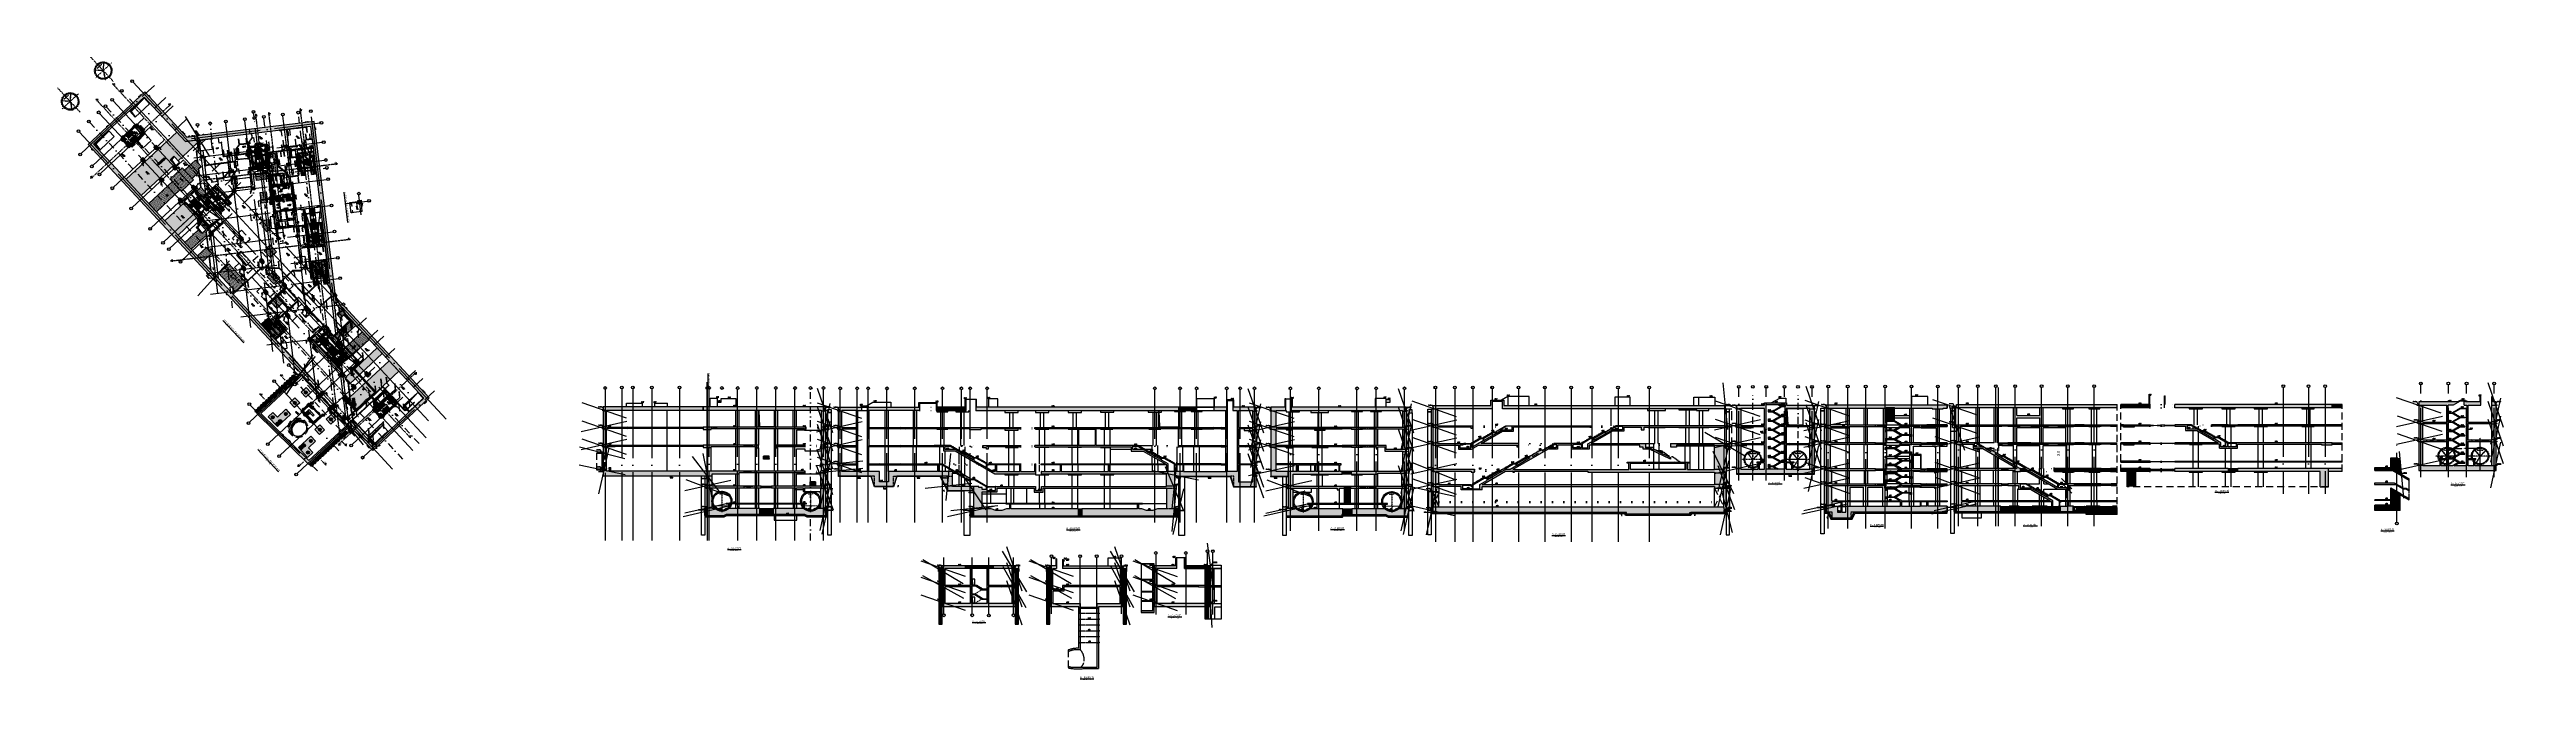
# Model space of a CAD drawing. Header units: millimetres. Extents: x 400382 to 401276, y 4543898 to 4544126.
import ezdxf
from ezdxf.enums import TextEntityAlignment as Align

# ---------------------------------------------------------------- set-up
doc = ezdxf.new("R2010")
doc.units = ezdxf.units.MM
for name, pattern in [('ACAD_ISO05W100', [33, 24, -3, 0, -3, 0, -3]), ('AKS', [3, 2.5, -0.25, 0, -0.25]), ('CENTER', [2, 1.25, -0.25, 0.25, -0.25]), ('CIZGI', [0.4, 0.25, -0.15]), ('CONTINU', [0]), ('DASHDOT', [1, 0.5, -0.25, 0, -0.25]), ('DASHDOT2', [0.5, 0.25, -0.125, 0, -0.125]), ('Dot', [4, 0, -4]), ('HIDDEN', [0.375, 0.25, -0.125]), ('HIDDEN2', [4.7625, 3.175, -1.5875]), ('Hidden_2_', [6, 4, -2]), ('UUC-ST-KAL-I05-101-U-000$0$ACAD_ISO05W100', [33, 24, -3, 0, -3, 0, -3])]:
    doc.linetypes.add(name, pattern=pattern)
for name, color, linetype, lineweight in [('A-DETL', 90, 'Continuous', 15), ('A-DETL-GENF', 92, 'Continuous', 9), ('PRT-Geo-Axis', 12, 'DASHDOT', 18), ('PRT-Geo-Pile_100', 101, 'Continuous', 30), ('PRT-Geo-Pile_120', 101, 'Continuous', 30), ('PRT-Geo-Pile_No.', 151, 'Continuous', 25), ('PRT-Geo-PileCap2', 211, 'Continuous', 25), ('PRT-Geo_Pile', 150, 'Continuous', 30), ('PRT-Geo_TableText', 8, 'Continuous', 25), ('PRT-KD-kazik', 172, 'Continuous', 25)]:
    doc.layers.add(name, color=color, linetype=linetype, lineweight=lineweight)
for name, color, linetype in [('aks prota', 2, 'AKS'), ('AXIS', 8, 'DASHDOT2'), ('bosluk prota', 2, 'Continuous'), ('bosluk tarama prota', 8, 'Continuous'), ('boşluk prota', 2, 'Continuous'), ('boşluk taraması prota', 252, 'Continuous'), ('caks prota', 4, 'Continuous'), ('görünüş prota', 4, 'Continuous'), ('iderzi_PROTA', 3, 'Continuous'), ('inşaat derzi prota', 11, 'Continuous'), ("İbrahim'in yazı aks", 151, 'Continuous'), ('KALIP', 1, 'Continuous'), ('kesik prota', 2, 'CIZGI'), ('kesit prota', 1, 'Continuous'), ('kesit tarama prota', 252, 'Continuous'), ('kiriş boyutu prota', 6, 'Continuous'), ('kiriş prota', 6, 'Continuous'), ('kolon prota', 1, 'Continuous'), ('kolon tarama prota', 252, 'Continuous'), ('KOT', 7, 'Continuous'), ('kot prota', 4, 'Continuous'), ('LINE V2', 7, 'Continuous'), ('lkolon prota', 4, 'Continuous'), ('lperde prota', 4, 'Continuous'), ('merdiven prota', 2, 'Continuous'), ('metraj prota', 2, 'Continuous'), ('not prota', 2, 'Continuous'), ('not yazısı prota', 6, 'Continuous'), ('not çizgisi prota', 4, 'Continuous'), ('OLCU', 5, 'Continuous'), ('perde prota', 1, 'Continuous'), ('PRT-AL-TUNEL_EKSENI', 14, 'DASHDOT2'), ('PRT-CST-rc_level', 6, 'Continuous'), ('PRT-CST-rc_levermark', 4, 'Continuous'), ('PRT-MI-a_fit_drainage', 10, 'Continuous'), ('PRT-MI-ad_dim', 8, 'Continuous'), ('prt-s-taxis', 7, 'Continuous'), ('skesit prota', 7, 'Continuous'), ('st-s_kolon tarama', 252, 'Continuous'), ('st-s_level (kot)', 6, 'Continuous'), ('st-s_levelmark (kot işareti)', 4, 'Continuous'), ('st_s_not yazısı', 6, 'Continuous'), ('st_s_not çizgisi', 4, 'CIZGI'), ('st_s_su tutucu', 2, 'Continuous'), ('st_s_ölçü', 4, 'Continuous'), ('t35 prota', 3, 'Continuous'), ('taks prota', 7, 'Continuous'), ('TARAMA', 8, 'Continuous'), ('temel prota', 6, 'Continuous'), ('tkesit prota', 7, 'Continuous'), ('tkolon prota', 6, 'Continuous'), ('tnot prota', 4, 'Continuous'), ('tperde prota', 6, 'Continuous'), ('tplan prota', 7, 'Continuous'), ('UUC-ST-KAL-I05-101-U-000$0$st_s_su tutucu', 2, 'Continuous'), ('WATER STOP_B', 5, 'Continuous'), ('Yapım Yöntemi$0$st_s_kesit', 7, 'Continuous'), ('ölçü prota', 4, 'Continuous')]:
    doc.layers.add(name, color=color, linetype=linetype)
doc.styles.add('AKS', font='romanstw.shx', dxfattribs={"height": 25})
doc.styles.add('Arial', font='Arial.ttf')
doc.styles.add('NOT', font='romanstw.shx')
doc.styles.add('OLCU', font='romanstw.shx')
doc.styles.add('prt-kd-kot', font='Arial.ttf')
doc.styles.add('PRT-MI-a_Arial', font='Arial.ttf', dxfattribs={"height": 30})
doc.styles.add('Segoe UI Light_1', font='', dxfattribs={"height": 200})
doc.styles.add('SIMPLXTW', font='simplxtw.shx', dxfattribs={"width": 0.6, "height": 125})
doc.styles.get("Standard").update_dxf_attribs({"font": 'Arial.ttf'})
doc.styles.add('TAKS', font='Arial Unicode.ttf')
doc.styles.add('TEXT250', font='romanstw.shx', dxfattribs={"width": 0.8, "height": 25})
doc.styles.add('text25_PROTA', font='Arial.ttf', dxfattribs={"height": 25})
doc.styles.add('TKIRIS', font='romanstw.shx')
doc.styles.add('tkolon', font='romanstw.shx')
doc.styles.add('TNOT', font='romanstw.shx', dxfattribs={"width": 0.8, "height": 250})
doc.styles.add('TSIMPLEX', font='romanstw.shx')
doc.styles.add('TUNNELCONSULT', font='Arial.ttf')
doc.styles.get('Segoe UI Light_1').set_extended_font_data('Segoe UI Light')
doc.dimstyles.new('1-100', dxfattribs={"dimscale": 0.5, "dimtxt": 2, "dimasz": 7.5, "dimexe": 3, "dimexo": 5, "dimgap": 5, "dimtad": 3, "dimdec": 1, "dimlfac": 2, "dimzin": 9, "dimdsep": 46, "dimtxsty": 'Standard', "dimblk": 'OBLIQUE', "dimcen": 0.09, "dimclrd": 3, "dimclre": 3, "dimclrt": 1, "dimadec": 3, "dimazin": 0, "dimtfac": 1, "dimtdec": 1, "dimtofl": 0, "dimtmove": 0, "dimatfit": 3, "dimfxl": 4, "dimtolj": 1, "dimtzin": 0, "dimarcsym": 0})
doc.dimstyles.new('1-50', dxfattribs={"dimtxt": 10, "dimasz": 4, "dimexe": 4, "dimexo": 8, "dimgap": 4, "dimtad": 1, "dimdec": 1, "dimrnd": 0.05, "dimzin": 9, "dimdsep": 46, "dimtxsty": 'OLCU', "dimblk1": 'OBLIQUE', "dimblk2": 'OBLIQUE', "dimsah": 1, "dimcen": 2, "dimdle": 4, "dimclrd": 4, "dimclre": 4, "dimclrt": 3, "dimadec": 1, "dimazin": 0, "dimtfac": 1, "dimtdec": 1, "dimtix": 1, "dimtmove": 2, "dimatfit": 3, "dimldrblk": 'OBLIQUE', "dimfxl": 1, "dimtvp": 1, "dimtolj": 1, "dimtzin": 1, "dimarcsym": 0})
doc.dimstyles.get("Standard").update_dxf_attribs({"dimtxt": 0.18, "dimasz": 0.18, "dimexe": 0.18, "dimexo": 0.0625, "dimgap": 0.09, "dimtad": 0, "dimtih": 1, "dimtoh": 1, "dimdec": 4, "dimzin": 0, "dimdsep": 46, "dimtxsty": 'Standard', "dimcen": 0.09, "dimadec": 0, "dimazin": 0, "dimtfac": 1, "dimtdec": 4, "dimtofl": 0, "dimtmove": 0, "dimatfit": 3, "dimfxl": 1, "dimtolj": 1, "dimtzin": 0, "dimarcsym": 0})
pattern_1 = [(36, (401064.47961, 4543652.329636), (-0.014547592, 0.087543451), [0, -0.079375])]
pattern_2 = [(36, (401064.47961, 4543652.329636), (-0.014547592, 0.087543451), [0, -0.079375])]
pattern_3 = [(36, (401043.88173, 4544117.26204), (-0.014547592, 0.08754345), [0, -0.079375])]
pattern_4 = [(312.923994, (398997.36488, 4544993.93019), (0.170302485, 0.049990168), [0, -0.15875])]
pattern_5 = [(45, (15044.712, 54416.469), (-11.2253202, 11.2253202), [])]
pattern_6 = [(45, (0, 30000), (-11.2253202, 11.2253202), [])]
pattern_7 = [(45, (398978.42693, 4543591.9112), (-0.112253202, 0.112253202), [])]

# ---------------------------------------------------------------- blocks, each defined once
blk = doc.blocks.new('KOTK5')
at = {"layer": 'PRT-CST-rc_levermark'}
blk.add_line((217, 160), (-213, 160), dxfattribs=at)
blk.add_lwpolyline([(130, 130), (-130, 130), (0, 0)], close=True, dxfattribs=at)
at = {"layer": 'PRT-CST-rc_level', "style": 'OLCU'}
blk.add_attdef('000.00', text='', height=90, dxfattribs=at).set_placement((0, 193), align=Align.CENTER)
blk = doc.blocks.new('_Oblique')
at = {"layer": 'st_s_ölçü', "lineweight": -2}
blk.add_line((-0.5, -0.5), (0.5, 0.5), dxfattribs=at)
blk = doc.blocks.new('D')
at = {"layer": 'st_s_su tutucu', "linetype": 'CONTINU', "ltscale": 0.2}
for p, q in [((-39988, 52508), (-39993, 52508)), ((-39993, 52508), (-39993, 52507)), ((-39993, 52507), (-39991, 52506)), ((-39993, 52449), (-39991, 52450)), ((-39993, 52448), (-39993, 52449)), ((-39988, 52448), (-39993, 52448)), ((-39991, 52499), (-39992, 52499)), ((-39992, 52499), (-39992, 52498)), ((-39992, 52498), (-39991, 52498)), ((-39991, 52489), (-39992, 52489)), ((-39992, 52489), (-39992, 52488)), ((-39992, 52488), (-39991, 52488)), ((-39991, 52479), (-39992, 52479)), ((-39992, 52479), (-39992, 52478)), ((-39992, 52478), (-39991, 52478)), ((-39992, 52468), (-39992, 52469)), ((-39992, 52469), (-39991, 52469)), ((-39991, 52468), (-39992, 52468)), ((-39992, 52458), (-39992, 52459)), ((-39992, 52459), (-39991, 52459)), ((-39991, 52458), (-39992, 52458)), ((-39991, 52506), (-39991, 52499)), ((-39991, 52498), (-39991, 52489)), ((-39991, 52488), (-39991, 52479)), ((-39991, 52469), (-39991, 52478)), ((-39991, 52459), (-39991, 52468)), ((-39991, 52450), (-39991, 52458)), ((-39990, 52506), (-39988, 52507)), ((-39990, 52499), (-39990, 52506)), ((-39989, 52499), (-39990, 52499)), ((-39990, 52489), (-39990, 52498)), ((-39990, 52498), (-39989, 52498)), ((-39989, 52489), (-39990, 52489)), ((-39990, 52479), (-39990, 52488)), ((-39990, 52488), (-39989, 52488)), ((-39989, 52479), (-39990, 52479)), ((-39990, 52478), (-39989, 52478)), ((-39990, 52478), (-39990, 52469)), ((-39990, 52469), (-39989, 52469)), ((-39989, 52468), (-39990, 52468)), ((-39990, 52468), (-39990, 52459)), ((-39990, 52459), (-39989, 52459)), ((-39989, 52458), (-39990, 52458)), ((-39990, 52458), (-39990, 52450)), ((-39990, 52450), (-39988, 52449)), ((-39989, 52498), (-39989, 52499)), ((-39989, 52488), (-39989, 52489)), ((-39989, 52478), (-39989, 52479)), ((-39989, 52469), (-39989, 52468)), ((-39989, 52459), (-39989, 52458)), ((-39988, 52507), (-39988, 52508)), ((-39988, 52449), (-39988, 52448))]:
    blk.add_line(p, q, dxfattribs=at)
blk = doc.blocks.new('KESITKOT')
at = {"layer": 'KOT', "linetype": 'Continuous'}
h = blk.add_hatch(dxfattribs=at)
h.set_pattern_fill('ANSI31', color=5, scale=200, angle=45, style=0)
h.set_pattern_definition([(90, (63253.653, -35392.017), (25, 5e-15), [])])
h.paths.add_polyline_path([(-150, 260), (0, 260), (0, 0)])
at = {"layer": 'KOT', "color": 4, "linetype": 'Continuous'}
for p, q in [((75, 260), (-150, 260)), ((0, 0), (-150, 260)), ((0, 0), (0, 520)), ((0, 0), (1000, 0))]:
    blk.add_line(p, q, dxfattribs=at)
at = {"layer": 'KOT', "color": 7, "linetype": 'Continuous', "style": 'SIMPLXTW', "width": 0.7}
blk.add_attdef('%%P0.000', (216, 100), '', height=200, dxfattribs=at)
blk = doc.blocks.new('A$C05c5180b')
at = {"layer": 'AXIS', "color": 8, "linetype": 'DASHDOT', "ltscale": 3}
blk.add_line((909, 7722), (909, 60), dxfattribs=at)
at = {"layer": 'KALIP'}
for p, q in [((-1158, 1480), (-1585, 1325)), ((-955, 1324), (-806, 1383)), ((-806, 1383), (-459, 1183)), ((-435, 1024), (-459, 1183)), ((2254, 1024), (2278, 1183)), ((2624, 1383), (2278, 1183)), ((2774, 1324), (2624, 1383)), ((2977, 1480), (3404, 1325))]:
    blk.add_line(p, q, dxfattribs=at)
at = {"layer": 'KALIP', "elevation": 0}
for points in [[(-638, 1333), (-658, 1298), (-606, 1268), (-586, 1303)], [(2457, 1333), (2477, 1298), (2425, 1268), (2405, 1303)]]:
    blk.add_lwpolyline(points, close=True, dxfattribs=at)
at = {"layer": 'KALIP'}
for radius in [3625, 3225]:
    blk.add_circle((909, 3955), radius, dxfattribs=at)
at = {"layer": 'LINE V2', "color": 4, "elevation": 0}
for points in [[(-861, 1086, 1), (-818, 1061), (-696, 1274, -0.4142136), (-668, 1281), (-616, 1251, -0.4142136), (-609, 1224), (-731, 1011, 1), (-688, 986, -1)], [(2680, 1086, -1), (2637, 1061), (2514, 1274, 0.4142136), (2487, 1281), (2435, 1251, 0.4142136), (2428, 1224), (2550, 1011, -1), (2507, 986, 1)]]:
    blk.add_lwpolyline(points, format="xyb", dxfattribs=at)
for points in [[(-729, 1316), (-556, 1216), (-546, 1233), (-719, 1333)], [(2548, 1316), (2374, 1216), (2364, 1233), (2538, 1333)]]:
    blk.add_lwpolyline(points, close=True, dxfattribs=at)
at = {"layer": 'PRT-Geo-Axis', "linetype": 'DASHDOT', "ltscale": 3}
blk.add_line((4252, 2280), (-2415, 2280), dxfattribs=at)
at = {"layer": 'WATER STOP_B', "color": 3}
for points in [[(-1339, 1405, 0.5773503), (-1339, 1408), (-1368, 1436, 0.5773503), (-1371, 1435), (-1378, 1408, -0.5773503), (-1381, 1407), (-1419, 1444), (-1424, 1439), (-1427, 1443), (-1422, 1447), (-1450, 1474), (-1454, 1469), (-1458, 1472), (-1453, 1477), (-1470, 1493), (-1488, 1490), (-1492, 1494), (-1467, 1520), (-1463, 1515), (-1466, 1498), (-1449, 1481), (-1444, 1486), (-1441, 1483), (-1445, 1478), (-1418, 1452), (-1414, 1457), (-1410, 1453), (-1415, 1448), (-1383, 1418, 0.5773503), (-1380, 1419), (-1374, 1445, -0.5773503), (-1370, 1446), (-1329, 1405, -0.5773503), (-1330, 1402), (-1355, 1395, 0.5773503), (-1356, 1392), (-1324, 1361), (-1320, 1366), (-1316, 1363), (-1321, 1358), (-1294, 1332), (-1289, 1337), (-1285, 1333), (-1290, 1328), (-1273, 1312), (-1255, 1316), (-1251, 1312), (-1276, 1286), (-1280, 1290), (-1277, 1308), (-1294, 1324), (-1299, 1319), (-1302, 1323), (-1298, 1327), (-1325, 1354), (-1330, 1349), (-1333, 1352), (-1328, 1357), (-1366, 1394, -0.5773503), (-1366, 1397)], [(3158, 1405, -0.5773503), (3157, 1408), (3186, 1436, -0.5773503), (3190, 1435), (3196, 1408, 0.5773503), (3200, 1407), (3238, 1444), (3242, 1439), (3246, 1443), (3241, 1447), (3268, 1474), (3273, 1469), (3277, 1472), (3272, 1477), (3289, 1493), (3307, 1490), (3311, 1494), (3286, 1520), (3282, 1515), (3285, 1498), (3268, 1481), (3263, 1486), (3260, 1483), (3264, 1478), (3237, 1452), (3232, 1457), (3229, 1453), (3234, 1448), (3202, 1418, -0.5773503), (3199, 1419), (3193, 1445, 0.5773503), (3189, 1446), (3148, 1405, 0.5773503), (3148, 1402), (3174, 1395, -0.5773503), (3174, 1392), (3143, 1361), (3138, 1366), (3135, 1363), (3140, 1358), (3112, 1332), (3108, 1337), (3104, 1333), (3109, 1328), (3092, 1312), (3074, 1316), (3070, 1312), (3095, 1286), (3099, 1290), (3096, 1308), (3113, 1324), (3118, 1319), (3121, 1323), (3117, 1327), (3144, 1354), (3148, 1349), (3152, 1352), (3147, 1357), (3185, 1394, 0.5773503), (3184, 1397)]]:
    blk.add_lwpolyline(points, format="xyb", close=True, dxfattribs=at)
at = {"layer": 'OLCU'}
ref = blk.add_blockref('KESITKOT', (909, 2280), dxfattribs=dict(at, xscale=0.4999999999987873, yscale=0.4999999999987873, zscale=0.4999999999987873))
ref.add_attrib('%%P0.000', '%%P0.000 (R.Ü.K)', (1017, 2330), dxfattribs={"layer": 'KOT', "color": 1, "linetype": 'Continuous', "height": 100, "style": 'TUNNELCONSULT'})
at = {"layer": 'not prota', "style": 'TEXT250', "width": 0.7}
blk.add_text('A2 TÜNEL TİPİ', height=200, dxfattribs=at).set_placement((891, 6585), align=Align.MIDDLE_CENTER)
blk = doc.blocks.new('*D49')
at = {"layer": 'Defpoints', "color": 0, "transparency": 16777216}
for p in [(-456, 110), (-266, -103)]:
    blk.add_point(p, dxfattribs=at)
at = {"layer": 'st_s_ölçü', "color": 4, "lineweight": -2, "transparency": 16777216}
for p, q in [((-461, 116), (-390, 36)), ((-260, -109), (-332, -29))]:
    blk.add_line(p, q, dxfattribs=at)
at = {"layer": 'st_s_ölçü', "color": 4, "lineweight": -2, "transparency": 16777216, "xscale": 8, "yscale": 8, "zscale": 8, "rotation": 131.8058995973175}
blk.add_blockref('_Oblique', (-456, 110), dxfattribs=at)
at = {"layer": 'st_s_ölçü', "color": 3, "transparency": 16777216, "insert": (-361, 3), "char_height": 20, "attachment_point": 5, "rotation": 311.8059, "style": 'OLCU'}
blk.add_mtext('\\A1;R285', dxfattribs=at)
blk = doc.blocks.new('*D50')
at = {"layer": 'Defpoints', "color": 0, "transparency": 16777216}
for p in [(-36, 113), (-266, -103)]:
    blk.add_point(p, dxfattribs=at)
at = {"layer": 'st_s_ölçü', "color": 4, "lineweight": -2, "transparency": 16777216}
for p, q in [((-31, 118), (-121, 34)), ((-272, -108), (-182, -24))]:
    blk.add_line(p, q, dxfattribs=at)
at = {"layer": 'st_s_ölçü', "color": 4, "lineweight": -2, "transparency": 16777216, "xscale": 8, "yscale": 8, "zscale": 8, "rotation": 43.24583088137385}
blk.add_blockref('_Oblique', (-36, 113), dxfattribs=at)
at = {"layer": 'st_s_ölçü', "color": 3, "transparency": 16777216, "insert": (-151, 5), "char_height": 20, "attachment_point": 5, "rotation": 43.24583, "style": 'OLCU'}
blk.add_mtext('\\A1;R315', dxfattribs=at)
blk = doc.blocks.new('*D51')
at = {"layer": 'Defpoints', "color": 0, "transparency": 16777216}
for p in [(-421, -394), (-266, -103)]:
    blk.add_point(p, dxfattribs=at)
at = {"layer": 'lkolon prota', "color": 4, "lineweight": -2, "transparency": 16777216}
for p, q in [((-425, -401), (-364, -287)), ((-262, -96), (-323, -210))]:
    blk.add_line(p, q, dxfattribs=at)
at = {"layer": 'lkolon prota', "color": 4, "lineweight": -2, "transparency": 16777216, "xscale": 8, "yscale": 8, "zscale": 8, "rotation": 241.9351701811658}
blk.add_blockref('_Oblique', (-421, -394), dxfattribs=at)
at = {"layer": 'lkolon prota', "color": 3, "transparency": 16777216, "insert": (-343, -248), "char_height": 20, "attachment_point": 5, "rotation": 61.93517, "style": 'OLCU'}
blk.add_mtext('\\A1;R330', dxfattribs=at)
blk = doc.blocks.new('*D60')
at = {"layer": 'Defpoints', "color": 0, "transparency": 16777216}
for p in [(401204.24, 4543968.57), (401204.56, 4543968.57), (401204.56, 4543967.07)]:
    blk.add_point(p, dxfattribs=at)
at = {"layer": 'temel prota', "color": 3, "lineweight": -2, "transparency": 16777216}
for p, q in [((401204.24, 4543968.57), (401204.24, 4543982.89)), ((401204.24, 4543968.57), (401202.74, 4543968.57)), ((401204.24, 4543967.07), (401202.74, 4543967.07)), ((401204.24, 4543967.07), (401204.24, 4543963.32))]:
    blk.add_line(p, q, dxfattribs=at)
at = {"layer": 'temel prota', "color": 3, "lineweight": -2, "transparency": 16777216, "xscale": 3.75, "yscale": 3.75, "zscale": 3.75}
for p, rotation in [((401204.24, 4543968.57), 270), ((401204.24, 4543967.07), 90)]:
    blk.add_blockref('_Oblique', p, dxfattribs=dict(at, rotation=rotation))
at = {"layer": 'temel prota', "color": 1, "transparency": 16777216, "insert": (401201.23, 4543979.48), "char_height": 1, "attachment_point": 5, "rotation": 90}
blk.add_mtext('\\A1;3.0', dxfattribs=at)
blk = doc.blocks.new('H-H Kesiti')
at = {"layer": 'kesit tarama prota'}
h = blk.add_hatch(color=256, dxfattribs=at)
h.dxf.hatch_style = 1
h.paths.add_polyline_path([(401224.72, 4543997.12), (401223.71, 4543997.12), (401223.71, 4543995.92), (401224.72, 4543995.92)])
h.paths.add_polyline_path([(401234.28, 4543997.12), (401224.72, 4543997.12), (401224.72, 4543995.92), (401234.28, 4543995.92)])
h = blk.add_hatch(color=256, dxfattribs=at)
h.dxf.hatch_style = 1
h.paths.add_polyline_path([(401224.72, 4543989.82), (401223.71, 4543989.82), (401223.71, 4543989.32), (401224.72, 4543989.32)])
h.paths.add_polyline_path([(401234.28, 4543989.82), (401224.72, 4543989.82), (401224.72, 4543989.02), (401228.63, 4543989.02), (401228.63, 4543989.32), (401234.28, 4543989.32)])
h = blk.add_hatch(dxfattribs=at)
h.set_pattern_fill('DOTS', color=2, scale=0.05, angle=36)
h.set_pattern_definition(pattern_1)
h.paths.add_polyline_path([(401243.28, 4543989.82), (401239.5, 4543989.82), (401239.5, 4543989.32), (401243.28, 4543989.32)])
h = blk.add_hatch(color=256, dxfattribs=at)
h.dxf.hatch_style = 1
h.paths.add_polyline_path([(401300.08, 4543997.12), (401243.28, 4543997.12), (401243.28, 4543995.92), (401300.08, 4543995.92)])
h = blk.add_hatch(color=256, dxfattribs=at)
h.dxf.hatch_style = 1
h.paths.add_polyline_path([(401300.08, 4543983.36), (401262.5, 4543983.36), (401262.5, 4543983.55), (401262.2, 4543983.55), (401262.2, 4543983.72), (401261.9, 4543983.72), (401261.9, 4543983.89), (401261.6, 4543983.89), (401261.6, 4543984.06), (401261.3, 4543984.06), (401261.3, 4543984.23), (401261, 4543984.23), (401261, 4543984.4), (401260.7, 4543984.4), (401260.7, 4543984.57), (401260.4, 4543984.57), (401260.4, 4543984.74), (401260.1, 4543984.74), (401260.1, 4543984.91), (401259.8, 4543984.91), (401259.8, 4543985.08), (401259.5, 4543985.08), (401259.5, 4543985.25), (401259.2, 4543985.25), (401259.2, 4543985.42), (401257.7, 4543985.42), (401257.7, 4543985.59), (401257.4, 4543985.59), (401257.4, 4543985.76), (401257.1, 4543985.76), (401257.1, 4543985.93), (401256.8, 4543985.93), (401256.8, 4543986.1), (401256.5, 4543986.1), (401256.5, 4543986.27), (401256.2, 4543986.27), (401256.2, 4543986.44), (401255.9, 4543986.44), (401255.9, 4543986.61), (401255.6, 4543986.61), (401255.6, 4543986.78), (401255.3, 4543986.78), (401255.3, 4543986.95), (401255, 4543986.95), (401255, 4543987.12), (401254.7, 4543987.12), (401254.7, 4543987.29), (401254.4, 4543987.29), (401254.4, 4543987.46), (401254.1, 4543987.46), (401254.1, 4543987.63), (401252.9, 4543987.63), (401252.9, 4543987.8), (401252.6, 4543987.8), (401252.6, 4543987.97), (401252.3, 4543987.97), (401252.3, 4543988.14), (401252, 4543988.14), (401252, 4543988.31), (401251.7, 4543988.31), (401251.7, 4543988.48), (401251.4, 4543988.48), (401251.4, 4543988.65), (401251.1, 4543988.65), (401251.1, 4543988.82), (401250.8, 4543988.82), (401250.8, 4543988.99), (401250.5, 4543988.99), (401250.5, 4543989.16), (401250.2, 4543989.16), (401250.2, 4543989.33), (401249.9, 4543989.33), (401249.9, 4543989.5), (401249.6, 4543989.5), (401249.6, 4543989.67), (401249.3, 4543989.67), (401249.3, 4543989.82), (401243.28, 4543989.82), (401243.28, 4543989.32), (401247.15, 4543989.32), (401247.15, 4543987.82), (401251.17, 4543987.82), (401258.9, 4543983.36), (401243.28, 4543983.36), (401243.28, 4543982.86), (401259.38, 4543982.86), (401259.38, 4543981.36), (401265.88, 4543981.36), (401265.88, 4543982.86), (401296.17, 4543982.86), (401296.17, 4543982.56), (401300.08, 4543982.56)])
h.paths.add_polyline_path([(401252.85, 4543987.43), (401253.75, 4543987.43), (401257.39, 4543985.37), (401257.39, 4543984.81)], flags=16)
h.paths.add_polyline_path([(401257.69, 4543984.63), (401257.69, 4543985.22), (401258.85, 4543985.22), (401262.2, 4543983.32), (401262.2, 4543981.86), (401259.88, 4543981.86), (401259.88, 4543983.37)], flags=16)
h.paths.add_polyline_path([(401262.5, 4543983.16), (401265.38, 4543983.16), (401265.38, 4543981.86), (401262.5, 4543981.86)], flags=16)
h.paths.add_polyline_path([(401251.28, 4543988.32), (401247.65, 4543988.32), (401247.65, 4543989.62), (401248.98, 4543989.62)], flags=16)
h = blk.add_hatch(color=256, dxfattribs=at)
h.dxf.hatch_style = 1
h.paths.add_polyline_path([(401262.47, 4543989.82), (401256.53, 4543989.82), (401256.53, 4543989.32), (401262.47, 4543989.32)])
h.paths.add_polyline_path([(401300.08, 4543989.82), (401265.94, 4543989.82), (401265.94, 4543989.32), (401300.08, 4543989.32)])
h = blk.add_hatch(dxfattribs=at)
h.set_pattern_fill('DOTS', color=2, scale=0.05, angle=36)
h.set_pattern_definition(pattern_1)
h.paths.add_polyline_path([(401265.94, 4543989.82), (401262.47, 4543989.82), (401262.47, 4543989.32), (401265.94, 4543989.32)])
h = blk.add_hatch(color=256, dxfattribs=at)
h.dxf.hatch_style = 1
h.paths.add_polyline_path([(401303.68, 4543997.12), (401300.08, 4543997.12), (401300.08, 4543995.92), (401303.68, 4543995.92)])
h = blk.add_hatch(color=256, dxfattribs=at)
h.dxf.hatch_style = 1
h.paths.add_polyline_path([(401303.68, 4543989.82), (401300.08, 4543989.82), (401300.08, 4543989.32), (401303.68, 4543989.32)])
h = blk.add_hatch(color=256, dxfattribs=at)
h.dxf.hatch_style = 1
h.paths.add_polyline_path([(401224.72, 4543983.36), (401223.71, 4543983.36), (401223.71, 4543982.86), (401224.72, 4543982.86)])
h.paths.add_polyline_path([(401234.28, 4543983.36), (401224.72, 4543983.36), (401224.72, 4543982.56), (401228.63, 4543982.56), (401228.63, 4543982.86), (401234.28, 4543982.86)])
h = blk.add_hatch(dxfattribs=at)
h.set_pattern_fill('DOTS', color=2, scale=0.05, angle=36)
h.set_pattern_definition(pattern_1)
h.paths.add_polyline_path([(401243.28, 4543983.36), (401234.28, 4543983.36), (401234.28, 4543982.86), (401243.28, 4543982.86)])
h = blk.add_hatch(color=256, dxfattribs=at)
h.dxf.hatch_style = 1
h.paths.add_polyline_path([(401303.68, 4543983.36), (401300.08, 4543983.36), (401300.08, 4543982.86), (401303.68, 4543982.86)])
h = blk.add_hatch(color=256, dxfattribs=at)
h.dxf.hatch_style = 1
h.paths.add_polyline_path([(401234.28, 4543976.73), (401223.71, 4543976.73), (401223.71, 4543976.33), (401234.28, 4543976.33)])
h = blk.add_hatch(color=256, dxfattribs=at)
h.dxf.hatch_style = 1
h.paths.add_polyline_path([(401229.14, 4543973.03), (401234.28, 4543973.03), (401234.28, 4543974.03), (401223.71, 4543974.03), (401223.71, 4543973.03), (401226.07, 4543973.03), (401226.07, 4543967.51), (401229.14, 4543967.51)])
h = blk.add_hatch(dxfattribs=at)
h.set_pattern_fill('DOTS', color=2, scale=0.05, angle=36)
h.set_pattern_definition(pattern_1)
h.paths.add_polyline_path([(401243.28, 4543976.73), (401234.28, 4543976.73), (401234.28, 4543976.33), (401243.28, 4543976.33)])
h = blk.add_hatch(dxfattribs=at)
h.set_pattern_fill('DOTS', color=2, scale=0.05, angle=36)
h.set_pattern_definition(pattern_1)
h.paths.add_polyline_path([(401243.28, 4543974.03), (401234.28, 4543974.03), (401234.28, 4543973.03), (401243.28, 4543973.03)])
h = blk.add_hatch(color=256, dxfattribs=at)
h.dxf.hatch_style = 1
h.paths.add_polyline_path([(401303.68, 4543976.73), (401243.28, 4543976.73), (401243.28, 4543976.33), (401303.68, 4543976.33)])
h = blk.add_hatch(color=256, dxfattribs=at)
h.dxf.hatch_style = 1
h.paths.add_polyline_path([(401262.47, 4543974.03), (401243.28, 4543974.03), (401243.28, 4543973.03), (401262.47, 4543973.03)])
h = blk.add_hatch(dxfattribs=at)
h.set_pattern_fill('DOTS', color=2, scale=0.05, angle=36)
h.set_pattern_definition(pattern_1)
h.paths.add_polyline_path([(401265.94, 4543974.03), (401262.47, 4543974.03), (401262.47, 4543973.03), (401265.94, 4543973.03)])
h = blk.add_hatch(color=256, dxfattribs=at)
h.dxf.hatch_style = 1
h.paths.add_polyline_path([(401298.72, 4543973.03), (401303.68, 4543973.03), (401303.68, 4543974.03), (401265.94, 4543974.03), (401265.94, 4543973.03), (401295.66, 4543973.03), (401295.66, 4543967.51), (401298.72, 4543967.51)])
at = {"layer": 'aks prota', "ltscale": 10}
for p, q in [((401282.41, 4544003.22), (401282.41, 4543964.89)), ((401291.49, 4544003.22), (401291.49, 4543964.89)), ((401297.49, 4544003.22), (401297.49, 4543964.89))]:
    blk.add_line(p, q, dxfattribs=at)
at = {"layer": 'caks prota', "ltscale": 0.05}
for centre in [(401282.41, 4544003.72), (401291.49, 4544003.72), (401297.49, 4544003.72)]:
    blk.add_circle(centre, 0.5, dxfattribs=at)
at = {"layer": 'görünüş prota'}
for p, q in [((401249.83, 4543988.32), (401249.83, 4543989.14)), ((401250.23, 4543989.82), (401250.23, 4543995.62)), ((401251.43, 4543989.82), (401251.43, 4543995.62)), ((401251.83, 4543988.31), (401251.83, 4543989.32)), ((401261.57, 4543984.06), (401261.57, 4543989.22)), ((401261.97, 4543989.82), (401261.97, 4543995.62)), ((401263.17, 4543989.82), (401263.17, 4543995.62)), ((401263.57, 4543983.36), (401263.57, 4543989.22)), ((401273.31, 4543983.36), (401273.31, 4543989.22)), ((401273.71, 4543989.82), (401273.71, 4543995.62)), ((401274.91, 4543989.82), (401274.91, 4543995.62)), ((401275.31, 4543983.36), (401275.31, 4543989.22)), ((401290.49, 4543983.36), (401290.49, 4543989.22)), ((401290.89, 4543989.82), (401290.89, 4543995.62)), ((401292.09, 4543989.82), (401292.09, 4543995.62)), ((401292.49, 4543983.36), (401292.49, 4543989.22)), ((401249.83, 4543983.36), (401249.83, 4543987.82)), ((401249.83, 4543976.73), (401249.83, 4543982.76)), ((401251.83, 4543983.36), (401251.83, 4543987.44)), ((401251.83, 4543976.73), (401251.83, 4543982.76)), ((401261.57, 4543981.86), (401261.57, 4543983.68)), ((401261.57, 4543976.73), (401261.57, 4543981.36)), ((401263.57, 4543981.86), (401263.57, 4543983.16)), ((401263.57, 4543976.73), (401263.57, 4543981.36)), ((401273.31, 4543976.73), (401273.31, 4543982.86)), ((401275.31, 4543976.73), (401275.31, 4543982.86)), ((401290.49, 4543976.73), (401290.49, 4543982.86)), ((401292.49, 4543976.73), (401292.49, 4543982.86)), ((401249.83, 4543974.03), (401249.83, 4543976.33)), ((401249.83, 4543967.51), (401249.83, 4543972.73)), ((401251.83, 4543974.03), (401251.83, 4543976.33)), ((401251.83, 4543967.51), (401251.83, 4543972.73)), ((401261.57, 4543974.03), (401261.57, 4543976.33)), ((401261.57, 4543967.51), (401261.57, 4543972.73)), ((401263.57, 4543974.03), (401263.57, 4543976.33)), ((401263.57, 4543967.51), (401263.57, 4543972.73)), ((401273.31, 4543974.03), (401273.31, 4543976.33)), ((401273.31, 4543967.51), (401273.31, 4543972.73)), ((401275.31, 4543974.03), (401275.31, 4543976.33)), ((401275.31, 4543967.51), (401275.31, 4543972.73)), ((401290.49, 4543974.03), (401290.49, 4543976.33)), ((401292.49, 4543974.03), (401292.49, 4543976.33))]:
    blk.add_line(p, q, dxfattribs=at)
for points in [[(401233.98, 4543997.12), (401233.98, 4544000.23)], [(401233.98, 4544000.23), (401234.28, 4544000.23)], [(401234.28, 4543997.12), (401234.28, 4544000.23)], [(401239.5, 4543995.92), (401239.5, 4544000.23)], [(401239.5, 4544000.23), (401239.8, 4544000.23)], [(401239.8, 4543997.12), (401239.8, 4544000.23)], [(401248.43, 4543995.92), (401248.43, 4543995.62), (401253.23, 4543995.62), (401253.23, 4543995.92)], [(401260.17, 4543995.92), (401260.17, 4543995.62), (401264.97, 4543995.62), (401264.97, 4543995.92)], [(401260.17, 4543989.32), (401260.17, 4543989.22), (401264.97, 4543989.22), (401264.97, 4543989.32)], [(401262.47, 4543989.82), (401265.94, 4543989.82)], [(401265.94, 4543989.32), (401262.47, 4543989.32)], [(401271.91, 4543995.92), (401271.91, 4543995.62), (401276.71, 4543995.62), (401276.71, 4543995.92)], [(401271.91, 4543989.32), (401271.91, 4543989.22), (401276.71, 4543989.22), (401276.71, 4543989.32)], [(401289.09, 4543995.92), (401289.09, 4543995.62), (401293.49, 4543995.62), (401293.49, 4543995.92)], [(401289.09, 4543989.32), (401289.09, 4543989.22), (401293.49, 4543989.22), (401293.49, 4543989.32)], [(401248.53, 4543982.86), (401248.53, 4543982.76), (401253.13, 4543982.76), (401253.13, 4543982.86)], [(401248.43, 4543973.03), (401248.43, 4543972.73), (401253.23, 4543972.73), (401253.23, 4543973.03)], [(401260.17, 4543973.03), (401260.17, 4543972.73), (401264.97, 4543972.73), (401264.97, 4543973.03)], [(401262.47, 4543974.03), (401265.94, 4543974.03)], [(401265.94, 4543973.03), (401262.47, 4543973.03)], [(401271.91, 4543973.03), (401271.91, 4543972.73), (401276.71, 4543972.73), (401276.71, 4543973.03)]]:
    blk.add_lwpolyline(points, dxfattribs=at)
at = {"layer": 'görünüş prota', "color": 4, "linetype": 'Dot'}
for points in [[(401234.28, 4543997.12), (401243.28, 4543997.12)], [(401234.28, 4543995.92), (401243.28, 4543995.92)], [(401234.28, 4543989.82), (401243.28, 4543989.82)], [(401234.28, 4543989.32), (401243.28, 4543989.32)], [(401249.3, 4543989.82), (401256.53, 4543989.82)], [(401256.53, 4543989.32), (401250.2, 4543989.32)], [(401234.28, 4543983.36), (401243.28, 4543983.36)], [(401234.28, 4543982.86), (401243.28, 4543982.86)], [(401234.28, 4543976.73), (401243.28, 4543976.73)], [(401234.28, 4543976.33), (401243.28, 4543976.33)], [(401234.28, 4543974.03), (401243.28, 4543974.03)], [(401234.28, 4543973.03), (401243.28, 4543973.03)]]:
    blk.add_lwpolyline(points, dxfattribs=at)
at = {"layer": 'iderzi_PROTA', "linetype": 'ACAD_ISO05W100', "ltscale": 2}
for p, q in [((401226.07, 4543973.03), (401226.07, 4543974.03)), ((401298.72, 4543973.03), (401298.72, 4543974.03))]:
    blk.add_line(p, q, dxfattribs=at)
at = {"layer": 'kesik prota', "ltscale": 10}
blk.add_line((401298.72, 4543967.51), (401226.07, 4543967.51), dxfattribs=at)
at = {"layer": 'kesik prota', "linetype": 'HIDDEN', "ltscale": 10}
for points in [[(401223.71, 4543973.03), (401223.71, 4543997.12)], [(401303.68, 4543973.03), (401303.68, 4543997.12)]]:
    blk.add_lwpolyline(points, dxfattribs=at)
at = {"layer": 'kesik prota', "ltscale": 10}
blk.add_lwpolyline([(401251.28, 4543988.32), (401251.31, 4543988.32), (401252.91, 4543987.39)], dxfattribs=at)
at = {"layer": 'kesit prota', "color": 1}
for p, q in [((401234.28, 4543997.12), (401223.71, 4543997.12)), ((401234.28, 4543995.92), (401223.71, 4543995.92)), ((401234.28, 4543997.12), (401234.28, 4543995.92)), ((401303.68, 4543997.12), (401243.28, 4543997.12)), ((401243.28, 4543995.92), (401243.28, 4543997.12)), ((401303.68, 4543995.92), (401243.28, 4543995.92)), ((401262.47, 4543989.82), (401256.53, 4543989.82)), ((401256.53, 4543989.32), (401256.53, 4543989.82)), ((401262.47, 4543989.32), (401256.53, 4543989.32)), ((401262.47, 4543989.32), (401262.47, 4543989.82)), ((401303.68, 4543989.82), (401265.94, 4543989.82)), ((401265.94, 4543989.32), (401265.94, 4543989.82)), ((401303.68, 4543989.32), (401265.94, 4543989.32)), ((401300.08, 4543989.32), (401300.08, 4543989.82)), ((401224.72, 4543983.36), (401223.71, 4543983.36)), ((401224.72, 4543982.86), (401223.71, 4543982.86)), ((401234.28, 4543982.86), (401228.63, 4543982.86)), ((401234.28, 4543982.86), (401234.28, 4543983.36)), ((401243.28, 4543982.86), (401243.28, 4543983.36)), ((401259.38, 4543982.86), (401243.28, 4543982.86)), ((401259.38, 4543981.36), (401259.38, 4543982.86)), ((401259.38, 4543981.36), (401265.88, 4543981.36)), ((401265.88, 4543981.36), (401265.88, 4543982.86)), ((401234.28, 4543974.03), (401223.71, 4543974.03)), ((401226.07, 4543973.03), (401223.71, 4543973.03)), ((401226.07, 4543967.51), (401226.07, 4543973.03)), ((401234.28, 4543973.03), (401229.14, 4543973.03)), ((401229.14, 4543967.51), (401229.14, 4543973.03)), ((401234.28, 4543973.03), (401234.28, 4543974.03)), ((401262.47, 4543974.03), (401243.28, 4543974.03)), ((401243.28, 4543973.03), (401243.28, 4543974.03)), ((401262.47, 4543973.03), (401243.28, 4543973.03)), ((401262.47, 4543974.03), (401262.47, 4543973.03)), ((401303.68, 4543974.03), (401265.94, 4543974.03)), ((401265.94, 4543973.03), (401265.94, 4543974.03)), ((401295.66, 4543973.03), (401265.94, 4543973.03)), ((401295.66, 4543967.51), (401295.66, 4543973.03)), ((401303.68, 4543973.03), (401298.72, 4543973.03)), ((401298.72, 4543967.51), (401298.72, 4543973.03))]:
    blk.add_line(p, q, dxfattribs=at)
at = {"layer": 'kesit prota'}
for p, q in [((401224.72, 4543995.92), (401224.72, 4543997.12)), ((401300.08, 4543995.92), (401300.08, 4543997.12))]:
    blk.add_line(p, q, dxfattribs=at)
at = {"layer": 'kesit prota', "color": 1}
for points in [[(401224.72, 4543989.82), (401223.71, 4543989.82)], [(401224.72, 4543989.32), (401223.71, 4543989.32)], [(401247.15, 4543989.32), (401247.15, 4543987.82), (401251.17, 4543987.82), (401258.9, 4543983.36), (401243.28, 4543983.36)], [(401253.75, 4543987.43), (401252.85, 4543987.43), (401257.39, 4543984.81), (401257.39, 4543985.37), (401253.75, 4543987.43)], [(401259.88, 4543983.37), (401257.69, 4543984.63), (401257.69, 4543985.22), (401258.85, 4543985.22), (401262.2, 4543983.32), (401262.2, 4543981.86)], [(401262.2, 4543981.86), (401259.88, 4543981.86), (401259.88, 4543983.36)]]:
    blk.add_lwpolyline(points, dxfattribs=at)
for points in [[(401224.72, 4543989.82), (401234.28, 4543989.82), (401234.28, 4543989.32), (401228.63, 4543989.32), (401228.63, 4543989.02), (401224.72, 4543989.02)], [(401251.28, 4543988.32), (401248.98, 4543989.62), (401247.65, 4543989.62), (401247.65, 4543988.32)], [(401262.5, 4543983.16), (401265.38, 4543983.16), (401265.38, 4543981.86), (401262.5, 4543981.86)]]:
    blk.add_lwpolyline(points, close=True, dxfattribs=at)
at = {"layer": 'kesit prota'}
for points in [[(401265.88, 4543982.86), (401296.17, 4543982.86), (401296.17, 4543982.56), (401300.08, 4543982.56), (401300.08, 4543983.36), (401262.5, 4543983.36), (401262.5, 4543983.55), (401262.2, 4543983.55), (401262.2, 4543983.72), (401261.9, 4543983.72), (401261.9, 4543983.89), (401261.6, 4543983.89), (401261.6, 4543984.06), (401261.3, 4543984.06), (401261.3, 4543984.23), (401261, 4543984.23), (401261, 4543984.4), (401260.7, 4543984.4), (401260.7, 4543984.57), (401260.4, 4543984.57), (401260.4, 4543984.74), (401260.1, 4543984.74), (401260.1, 4543984.91), (401259.8, 4543984.91), (401259.8, 4543985.08), (401259.5, 4543985.08), (401259.5, 4543985.25), (401259.2, 4543985.25), (401259.2, 4543985.42), (401257.7, 4543985.42), (401257.7, 4543985.59), (401257.4, 4543985.59), (401257.4, 4543985.76), (401257.1, 4543985.76), (401257.1, 4543985.93), (401256.8, 4543985.93), (401256.8, 4543986.1), (401256.5, 4543986.1), (401256.5, 4543986.27), (401256.2, 4543986.27), (401256.2, 4543986.44), (401255.9, 4543986.44), (401255.9, 4543986.61), (401255.6, 4543986.61), (401255.6, 4543986.78), (401255.3, 4543986.78), (401255.3, 4543986.95), (401255, 4543986.95), (401255, 4543987.12), (401254.7, 4543987.12), (401254.7, 4543987.29), (401254.4, 4543987.29), (401254.4, 4543987.46), (401254.1, 4543987.46), (401254.1, 4543987.63), (401252.9, 4543987.63), (401252.9, 4543987.8), (401252.6, 4543987.8), (401252.6, 4543987.97), (401252.3, 4543987.97), (401252.3, 4543988.14), (401252, 4543988.14), (401252, 4543988.31), (401251.7, 4543988.31), (401251.7, 4543988.48), (401251.4, 4543988.48), (401251.4, 4543988.65), (401251.1, 4543988.65), (401251.1, 4543988.82), (401250.8, 4543988.82), (401250.8, 4543988.99), (401250.5, 4543988.99), (401250.5, 4543989.16), (401250.2, 4543989.16), (401250.2, 4543989.33), (401249.9, 4543989.33), (401249.9, 4543989.5), (401249.6, 4543989.5), (401249.6, 4543989.67), (401249.3, 4543989.67), (401249.3, 4543989.82), (401243.28, 4543989.82), (401243.28, 4543989.32), (401247.15, 4543989.32)], [(401234.28, 4543983.36), (401224.72, 4543983.36), (401224.72, 4543982.56), (401228.63, 4543982.56), (401228.63, 4543982.86)], [(401300.08, 4543983.36), (401303.68, 4543983.36)], [(401300.08, 4543982.86), (401303.68, 4543982.86)], [(401223.71, 4543976.33), (401234.28, 4543976.33), (401234.28, 4543976.73), (401223.71, 4543976.73)], [(401303.68, 4543976.33), (401243.28, 4543976.33), (401243.28, 4543976.73), (401303.68, 4543976.73)], [(401303.68, 4543976.33), (401303.68, 4543976.73)], [(401303.68, 4543973.03), (401303.68, 4543974.03)]]:
    blk.add_lwpolyline(points, dxfattribs=at)
at = {"layer": 'kesit tarama prota'}
for points in [[(401223.71, 4543995.92), (401223.71, 4543997.12)], [(401223.71, 4543989.32), (401223.71, 4543989.82)], [(401303.68, 4543995.92), (401303.68, 4543997.12)], [(401303.68, 4543989.32), (401303.68, 4543989.82)], [(401223.71, 4543982.86), (401223.71, 4543983.36)], [(401303.68, 4543982.86), (401303.68, 4543983.36)], [(401223.71, 4543976.33), (401223.71, 4543976.73)], [(401295.66, 4543967.51), (401298.72, 4543967.51)]]:
    blk.add_lwpolyline(points, dxfattribs=at)
at = {"layer": 'kolon tarama prota', "color": 2}
blk.add_lwpolyline([(401234.28, 4543989.32), (401234.28, 4543989.82), (401239.5, 4543989.32), (401239.5, 4543989.82), (401234.28, 4543989.32), (401234.28, 4543989.82)], dxfattribs=at)
at = {"layer": 'kot prota', "linetype": 'CONTINU', "ltscale": 0.1}
ref = blk.add_blockref('KOTK5', (401230.64, 4543997.12), dxfattribs=dict(at, xscale=-0.002222222222222222, yscale=0.002222222222222222, zscale=0.002222222222222222, rotation=359.9999999999902))
ref.add_attrib('000.00', '+31.36', dxfattribs={"layer": 'PRT-CST-rc_level', "height": 0.2, "style": 'OLCU'}).set_placement((401230.64, 4543997.55), align=Align.CENTER)
ref = blk.add_blockref('KOTK5', (401234.28, 4544000.23), dxfattribs=dict(at, xscale=-0.002222222222222221, yscale=0.002222222222222221, zscale=0.002222222222222222, rotation=1.399620875197627e-05))
ref.add_attrib('000.00', '+34.47', dxfattribs={"layer": 'PRT-CST-rc_level', "height": 0.2, "rotation": 0.00001, "style": 'OLCU'}).set_placement((401234.28, 4544000.66), align=Align.CENTER)
ref = blk.add_blockref('KOTK5', (401279.79, 4543997.12), dxfattribs=dict(at, xscale=-0.002222222222222222, yscale=0.002222222222222222, zscale=0.002222222222222222, rotation=359.9999999999902))
ref.add_attrib('000.00', '+31.36', dxfattribs={"layer": 'PRT-CST-rc_level', "height": 0.2, "style": 'OLCU'}).set_placement((401279.79, 4543997.55), align=Align.CENTER)
ref = blk.add_blockref('KOTK5', (401230.64, 4543989.82), dxfattribs=dict(at, xscale=-0.002222222222222222, yscale=0.002222222222222222, zscale=0.002222222222222222, rotation=359.9999999999902))
ref.add_attrib('000.00', '+24.06', dxfattribs={"layer": 'PRT-CST-rc_level', "height": 0.2, "style": 'OLCU'}).set_placement((401230.64, 4543990.25), align=Align.CENTER)
ref = blk.add_blockref('KOTK5', (401248.28, 4543988.32), dxfattribs=dict(at, xscale=-0.002222222222222222, yscale=0.002222222222222222, zscale=0.002222222222222222, rotation=359.9999999999902))
ref.add_attrib('000.00', '+22.56', dxfattribs={"layer": 'PRT-CST-rc_level', "height": 0.2, "style": 'OLCU'}).set_placement((401248.28, 4543988.75), align=Align.CENTER)
ref = blk.add_blockref('KOTK5', (401279.79, 4543989.82), dxfattribs=dict(at, xscale=-0.002222222222222222, yscale=0.002222222222222222, zscale=0.002222222222222222, rotation=359.9999999999902))
ref.add_attrib('000.00', '+24.06', dxfattribs={"layer": 'PRT-CST-rc_level', "height": 0.2, "style": 'OLCU'}).set_placement((401279.79, 4543990.25), align=Align.CENTER)
ref = blk.add_blockref('KOTK5', (401230.64, 4543983.36), dxfattribs=dict(at, xscale=-0.002222222222222222, yscale=0.002222222222222222, zscale=0.002222222222222222, rotation=359.9999999999902))
ref.add_attrib('000.00', '+17.60', dxfattribs={"layer": 'PRT-CST-rc_level', "height": 0.2, "style": 'OLCU'}).set_placement((401230.64, 4543983.79), align=Align.CENTER)
ref = blk.add_blockref('KOTK5', (401254.09, 4543987.59), dxfattribs=dict(at, xscale=-0.002222222222222222, yscale=0.002222222222222222, zscale=0.002222222222222222, rotation=359.9999999999902))
ref.add_attrib('000.00', '+21.83', dxfattribs={"layer": 'PRT-CST-rc_level', "height": 0.2, "style": 'OLCU'}).set_placement((401254.09, 4543988.02), align=Align.CENTER)
ref = blk.add_blockref('KOTK5', (401259.19, 4543985.38), dxfattribs=dict(at, xscale=-0.002222222222222222, yscale=0.002222222222222222, zscale=0.002222222222222222, rotation=359.9999999999902))
ref.add_attrib('000.00', '+19.62', dxfattribs={"layer": 'PRT-CST-rc_level', "height": 0.2, "style": 'OLCU'}).set_placement((401259.19, 4543985.81), align=Align.CENTER)
ref = blk.add_blockref('KOTK5', (401261.04, 4543981.86), dxfattribs=dict(at, xscale=-0.002222222222222222, yscale=0.002222222222222222, zscale=0.002222222222222222, rotation=359.9999999999902))
ref.add_attrib('000.00', '+16.10', dxfattribs={"layer": 'PRT-CST-rc_level', "height": 0.2, "style": 'OLCU'}).set_placement((401261.04, 4543982.29), align=Align.CENTER)
ref = blk.add_blockref('KOTK5', (401279.79, 4543983.36), dxfattribs=dict(at, xscale=-0.002222222222222222, yscale=0.002222222222222222, zscale=0.002222222222222222, rotation=359.9999999999902))
ref.add_attrib('000.00', '+17.60', dxfattribs={"layer": 'PRT-CST-rc_level', "height": 0.2, "style": 'OLCU'}).set_placement((401279.79, 4543983.79), align=Align.CENTER)
ref = blk.add_blockref('KOTK5', (401230.64, 4543976.73), dxfattribs=dict(at, xscale=-0.002222222222222222, yscale=0.002222222222222222, zscale=0.002222222222222222, rotation=359.9999999999902))
ref.add_attrib('000.00', '+10.97', dxfattribs={"layer": 'PRT-CST-rc_level', "height": 0.2, "style": 'OLCU'}).set_placement((401230.64, 4543977.16), align=Align.CENTER)
ref = blk.add_blockref('KOTK5', (401230.64, 4543974.03), dxfattribs=dict(at, xscale=-0.002222222222222222, yscale=0.002222222222222222, zscale=0.002222222222222222, rotation=359.9999999999902))
ref.add_attrib('000.00', '+8.27', dxfattribs={"layer": 'PRT-CST-rc_level', "height": 0.2, "style": 'OLCU'}).set_placement((401230.64, 4543974.46), align=Align.CENTER)
ref = blk.add_blockref('KOTK5', (401279.79, 4543976.73), dxfattribs=dict(at, xscale=-0.002222222222222222, yscale=0.002222222222222222, zscale=0.002222222222222222, rotation=359.9999999999902))
ref.add_attrib('000.00', '+10.97', dxfattribs={"layer": 'PRT-CST-rc_level', "height": 0.2, "style": 'OLCU'}).set_placement((401279.79, 4543977.16), align=Align.CENTER)
ref = blk.add_blockref('KOTK5', (401279.79, 4543974.03), dxfattribs=dict(at, xscale=-0.002222222222222222, yscale=0.002222222222222222, zscale=0.002222222222222222, rotation=359.9999999999902))
ref.add_attrib('000.00', '+8.27', dxfattribs={"layer": 'PRT-CST-rc_level', "height": 0.2, "style": 'OLCU'}).set_placement((401279.79, 4543974.46), align=Align.CENTER)
at = {"layer": 'st_s_ölçü', "xscale": 0.004999999999999998, "yscale": 0.004999999999999998, "zscale": 0.004999999999999998, "rotation": 270}
blk.add_blockref('D', (400963.68, 4543773.33), dxfattribs=at)
at = {"layer": 't35 prota', "style": 'Arial'}
blk.add_text('ÖLÇEK :1/100', height=0.32, rotation=0.01179, dxfattribs=at).set_placement((401260.21, 4543965.17), align=Align.MIDDLE)
at = {"layer": 'taks prota', "style": 'TAKS'}
for s, p in [('10', (401282.41, 4544003.72)), ('11', (401291.49, 4544003.72)), ('12', (401297.48, 4544003.72))]:
    blk.add_text(s, height=0.4, dxfattribs=at).set_placement(p, align=Align.MIDDLE_CENTER)
at = {"layer": 'tplan prota', "style": 'Arial'}
blk.add_text('%%UH - H KESİTİ', height=0.625, rotation=0.01179, dxfattribs=at).set_placement((401260.21, 4543966.04), align=Align.MIDDLE)
blk = doc.blocks.new('*D61')
at = {"color": 0, "lineweight": -2, "transparency": 16777216}
for p, q in [((401356.83, 4543977.54), (401356.83, 4543980.31)), ((401357.01, 4543980.13), (401362.33, 4543980.13)), ((401368.7, 4543980.13), (401363.38, 4543980.13)), ((401368.88, 4543977.54), (401368.88, 4543980.31))]:
    blk.add_line(p, q, dxfattribs=at)
at = {"color": 0, "transparency": 16777216}
for points in [[(401357.01, 4543980.16), (401357.01, 4543980.1), (401356.83, 4543980.13)], [(401368.7, 4543980.16), (401368.7, 4543980.1), (401368.88, 4543980.13)]]:
    blk.add_solid(points, dxfattribs=at)
at = {"layer": 'Defpoints', "color": 0, "transparency": 16777216}
for p in [(401356.83, 4543980.13), (401356.83, 4543977.48), (401368.88, 4543977.48)]:
    blk.add_point(p, dxfattribs=at)
at = {"color": 0, "transparency": 16777216, "insert": (401362.86, 4543980.13), "char_height": 0.18, "attachment_point": 5}
blk.add_mtext('\\A1;12.0500', dxfattribs=at)
blk = doc.blocks.new('Flow Direction - Flow Direction _25mm_-1035271-_17_70 m  ARA KAT')
at = {"layer": 'TARAMA'}
blk.add_hatch(color=256, dxfattribs=at).paths.add_polyline_path([(0, 0), (-117, -78), (-117, -30), (-400, -30), (-400, 30), (-117, 30), (-117, 78)], flags=0)
for p, q in [((-117, 30), (-400, 30)), ((-400, 30), (-400, -30)), ((-117, 30), (-400, 30)), ((-400, 30), (-400, -30)), ((0, 0), (-117, 78)), ((-117, 78), (-117, 30)), ((-117, 78), (0, 0)), ((-117, 30), (-117, 78)), ((-117, -78), (0, 0)), ((-117, -78), (0, 0)), ((-400, -30), (-117, -30)), ((-117, -30), (-400, -30)), ((-117, -30), (-117, -78)), ((-117, -30), (-117, -78))]:
    blk.add_line(p, q, dxfattribs=at)
blk = doc.blocks.new('Riser Direction1 - Flow Direction _25mm_ 2-2155046-_17_70 m  ARA KAT')
at = {"layer": 'A-DETL-GENF'}
blk.add_hatch(color=256, dxfattribs=at).paths.add_polyline_path([(0, 0), (118, 0), (96, -38), (355, -188), (340, -214), (81, -64), (59, -102)], flags=0)
for p, q in [((0, 0), (59, -102)), ((118, 0), (0, 0)), ((118, 0), (0, 0)), ((59, -102), (0, 0)), ((59, -102), (81, -64)), ((81, -64), (59, -102)), ((81, -64), (340, -214)), ((81, -64), (340, -214)), ((96, -38), (118, 0)), ((96, -38), (118, 0)), ((355, -188), (96, -38)), ((96, -38), (355, -188)), ((340, -214), (355, -188)), ((340, -214), (355, -188))]:
    blk.add_line(p, q, dxfattribs=at)
blk = doc.blocks.new('17.60 mekanik')
at = {"layer": 'kolon tarama prota'}
for points in [[(136193, 67129), (136204, 67118), (136206, 67122)], [(135624, 66346), (135639, 66347), (135638, 66351)], [(135808, 66600), (135823, 66603), (135822, 66607)], [(135823, 66509), (135834, 66520), (135831, 66522)], [(136414, 66158), (136425, 66148), (136428, 66151)], [(136449, 66390), (136438, 66400), (136436, 66397)], [(136527, 66819), (136516, 66829), (136513, 66826)], [(136556, 66650), (136545, 66639), (136548, 66637)], [(136635, 66968), (136621, 66963), (136623, 66960)], [(136749, 66619), (136738, 66629), (136735, 66626)], [(136794, 66362), (136805, 66352), (136807, 66355)], [(136843, 66748), (136854, 66738), (136856, 66741)], [(136894, 66576), (136909, 66577), (136908, 66581)], [(136921, 66384), (136932, 66395), (136928, 66398)], [(135033, 65513), (135023, 65502), (135026, 65499)], [(135144, 65432), (135155, 65443), (135151, 65445)], [(135893, 65746), (135883, 65735), (135886, 65733)], [(135962, 65460), (135973, 65471), (135970, 65473)], [(136007, 65598), (136018, 65588), (136020, 65591)], [(136108, 66002), (136118, 66013), (136115, 66015)], [(136195, 65856), (136206, 65846), (136208, 65849)], [(136262, 65949), (136273, 65939), (136275, 65942)], [(136330, 65292), (136340, 65303), (136337, 65305)], [(136440, 65453), (136429, 65442), (136433, 65440)], [(136491, 65465), (136501, 65476), (136498, 65479)], [(136668, 65272), (136657, 65283), (136655, 65280)], [(136861, 66060), (136850, 66049), (136854, 66047)], [(136884, 66044), (136873, 66033), (136876, 66030)], [(136888, 65473), (136877, 65483), (136874, 65480)], [(136920, 65324), (136910, 65313), (136913, 65311)], [(137052, 65409), (137041, 65419), (137038, 65416)], [(137058, 65361), (137048, 65350), (137051, 65348)], [(137072, 65602), (137082, 65613), (137079, 65615)], [(137268, 65707), (137279, 65697), (137282, 65700)], [(138785, 65407), (138785, 65392), (138789, 65393)], [(134525, 64498), (134515, 64487), (134518, 64484)], [(135013, 64918), (135002, 64929), (135000, 64926)], [(135035, 64358), (135024, 64369), (135022, 64366)], [(135170, 65151), (135159, 65162), (135156, 65158)], [(135187, 64535), (135177, 64524), (135180, 64522)], [(135180, 64638), (135190, 64649), (135187, 64651)], [(135207, 64596), (135192, 64595), (135193, 64591)], [(135211, 65209), (135222, 65198), (135225, 65201)], [(135264, 64673), (135253, 64684), (135251, 64681)], [(135337, 64367), (135348, 64357), (135350, 64360)], [(135357, 64412), (135368, 64423), (135364, 64425)], [(135452, 64933), (135463, 64922), (135466, 64926)], [(135551, 64993), (135562, 64982), (135564, 64986)], [(136449, 65068), (136438, 65079), (136436, 65075)], [(136516, 65156), (136527, 65167), (136523, 65170)], [(136551, 64908), (136541, 64897), (136544, 64895)], [(136609, 65028), (136620, 65018), (136622, 65021)], [(136689, 65138), (136700, 65128), (136702, 65131)], [(137153, 64569), (137163, 64579), (137160, 64582)], [(137160, 64490), (137171, 64501), (137167, 64504)], [(138307, 65009), (138297, 64998), (138300, 64996)], [(138462, 64962), (138473, 64952), (138475, 64955)], [(138473, 64889), (138462, 64878), (138466, 64876)], [(138559, 64408), (138574, 64411), (138572, 64415)], [(138619, 64491), (138630, 64481), (138632, 64484)], [(138690, 64589), (138701, 64579), (138704, 64582)], [(138743, 64692), (138754, 64703), (138751, 64706)], [(138892, 64584), (138902, 64595), (138899, 64598)], [(139616, 64822), (139605, 64811), (139609, 64809)], [(139738, 64641), (139749, 64630), (139752, 64634)], [(134728, 63529), (134717, 63539), (134715, 63536)], [(134948, 64239), (134937, 64250), (134935, 64246)], [(135044, 64306), (135055, 64317), (135052, 64319)], [(135215, 64235), (135229, 64230), (135230, 64234)], [(135379, 63508), (135390, 63498), (135392, 63501)], [(135456, 63992), (135467, 63982), (135469, 63985)], [(135503, 63695), (135492, 63705), (135489, 63702)], [(135580, 64250), (135590, 64261), (135587, 64264)], [(135719, 63945), (135708, 63934), (135712, 63932)], [(135760, 64015), (135770, 64026), (135767, 64028)], [(137019, 64101), (137009, 64090), (137012, 64087)], [(137747, 64075), (137737, 64064), (137740, 64062)], [(138105, 63815), (138095, 63804), (138098, 63802)], [(138130, 63818), (138144, 63824), (138142, 63827)], [(138513, 64345), (138524, 64335), (138527, 64338)], [(139405, 64212), (139394, 64201), (139397, 64199)], [(139852, 63591), (139867, 63591), (139866, 63595)], [(140392, 64258), (140381, 64247), (140385, 64245)], [(140606, 63596), (140617, 63586), (140619, 63589)], [(140622, 64091), (140611, 64080), (140615, 64078)], [(142394, 63524), (142405, 63513), (142407, 63516)], [(142413, 63565), (142424, 63555), (142426, 63558)], [(139260, 62939), (139249, 62950), (139247, 62947)], [(139651, 63232), (139667, 63231), (139666, 63235)], [(139651, 62641), (139663, 62651), (139660, 62654)], [(140500, 62682), (140511, 62672), (140514, 62675)], [(140521, 62949), (140510, 62960), (140508, 62956)], [(140606, 63046), (140598, 63032), (140602, 63031)], [(140947, 63026), (140936, 63037), (140934, 63033)], [(140993, 63026), (140993, 63041), (140989, 63041)], [(141273, 63373), (141284, 63363), (141287, 63366)], [(141273, 63071), (141284, 63060), (141287, 63063)], [(141918, 63431), (141933, 63430), (141933, 63434)], [(142143, 62716), (142133, 62705), (142136, 62702)], [(142224, 63018), (142213, 63029), (142211, 63026)], [(142378, 63208), (142389, 63198), (142391, 63201)], [(142393, 63248), (142404, 63238), (142406, 63241)], [(142408, 63291), (142419, 63280), (142421, 63283)], [(142428, 63063), (142438, 63074), (142435, 63076)], [(142441, 62951), (142452, 62941), (142454, 62944)], [(142697, 62755), (142708, 62744), (142710, 62747)], [(142733, 62941), (142743, 62952), (142740, 62955)], [(142792, 62736), (142803, 62725), (142805, 62729)], [(142853, 63464), (142864, 63453), (142866, 63456)], [(143688, 62951), (143677, 62962), (143675, 62959)], [(144926, 62734), (144916, 62744), (144913, 62741)], [(144943, 62966), (144932, 62977), (144930, 62974)], [(145060, 62672), (145071, 62661), (145073, 62665)], [(145317, 63034), (145306, 63044), (145304, 63041)], [(145604, 62751), (145615, 62741), (145617, 62744)], [(145629, 62956), (145618, 62966), (145616, 62963)], [(145785, 62751), (145796, 62741), (145798, 62744)], [(146067, 62771), (146056, 62782), (146053, 62779)], [(146118, 62999), (146107, 63010), (146105, 63007)], [(138466, 61800), (138477, 61790), (138479, 61793)], [(138808, 62471), (138797, 62460), (138800, 62458)], [(138808, 61798), (138819, 61787), (138821, 61790)], [(139152, 62551), (139142, 62540), (139145, 62537)], [(139186, 62541), (139175, 62530), (139179, 62528)], [(143724, 62504), (143713, 62493), (143716, 62491)], [(143732, 62442), (143721, 62431), (143724, 62428)], [(143748, 62423), (143737, 62412), (143741, 62410)], [(144889, 62462), (144878, 62472), (144876, 62469)], [(144914, 62208), (144903, 62197), (144906, 62195)], [(145043, 62199), (145054, 62189), (145057, 62192)], [(145060, 62207), (145075, 62206), (145075, 62210)], [(145876, 61906), (145887, 61895), (145890, 61899)], [(138808, 61113), (138797, 61123), (138794, 61120)], [(140417, 61096), (140428, 61107), (140424, 61110)], [(140487, 61096), (140497, 61107), (140494, 61110)], [(141493, 61096), (141503, 61107), (141500, 61110)], [(142499, 61096), (142509, 61107), (142506, 61110)], [(142740, 61096), (142751, 61086), (142754, 61089)], [(143332, 61096), (143321, 61107), (143319, 61104)], [(144507, 61496), (144497, 61485), (144500, 61483)], [(144611, 61516), (144621, 61527), (144618, 61530)], [(144641, 61531), (144651, 61542), (144648, 61545)], [(144676, 61565), (144687, 61576), (144683, 61578)], [(144878, 60904), (144867, 60914), (144865, 60911)], [(144878, 61388), (144868, 61377), (144871, 61375)], [(144878, 61496), (144889, 61486), (144891, 61489)], [(145041, 61073), (145052, 61063), (145055, 61066)], [(145146, 61170), (145157, 61160), (145159, 61163)], [(145859, 61170), (145870, 61160), (145873, 61163)], [(145876, 61221), (145865, 61232), (145863, 61229)], [(146125, 61170), (146119, 61184), (146116, 61182)], [(146154, 61112), (146165, 61101), (146167, 61105)], [(146236, 61208), (146247, 61198), (146249, 61201)]]:
    blk.add_hatch(color=256, dxfattribs=at).paths.add_polyline_path(points, flags=0)
for p, q in [((136192, 67133), (135803, 66598)), ((135808, 66594), (136197, 67130)), ((136193, 67135), (136192, 67133)), ((136198, 67143), (136193, 67137)), ((136193, 67137), (136198, 67143)), ((136193, 67137), (136200, 67132)), ((136200, 67132), (136193, 67137)), ((136193, 67137), (136193, 67137)), ((136193, 67129), (136204, 67118)), ((136206, 67122), (136193, 67129)), ((136193, 67129), (136350, 67015)), ((136196, 67140), (136196, 67139)), ((136197, 67140), (136196, 67140)), ((136196, 67139), (136196, 67140)), ((136196, 67140), (136197, 67140)), ((136196, 67140), (136196, 67140)), ((136196, 67140), (136196, 67140)), ((136196, 67139), (136196, 67139)), ((136197, 67135), (136196, 67135)), ((136196, 67135), (136197, 67135)), ((136196, 67135), (136196, 67135)), ((136198, 67139), (136197, 67140)), ((136197, 67140), (136198, 67139)), ((136197, 67140), (136197, 67140)), ((136197, 67140), (136197, 67140)), ((136197, 67139), (136197, 67138)), ((136197, 67138), (136197, 67139)), ((136197, 67139), (136197, 67139)), ((136197, 67138), (136197, 67138)), ((136197, 67136), (136197, 67136)), ((136197, 67136), (136197, 67136)), ((136197, 67136), (136197, 67136)), ((136197, 67136), (136197, 67136)), ((136197, 67134), (136198, 67135)), ((136198, 67135), (136197, 67134)), ((136197, 67135), (136197, 67135)), ((136197, 67134), (136197, 67134)), ((136197, 67129), (136198, 67131)), ((136205, 67139), (136198, 67143)), ((136198, 67143), (136205, 67139)), ((136198, 67143), (136198, 67143)), ((136199, 67139), (136198, 67139)), ((136198, 67139), (136199, 67139)), ((136198, 67139), (136198, 67139)), ((136198, 67139), (136198, 67139)), ((136198, 67138), (136198, 67138)), ((136198, 67138), (136198, 67137)), ((136198, 67137), (136198, 67138)), ((136198, 67138), (136198, 67138)), ((136198, 67138), (136198, 67138)), ((136198, 67138), (136198, 67138)), ((136198, 67138), (136198, 67138)), ((136198, 67137), (136198, 67137)), ((136198, 67135), (136198, 67136)), ((136198, 67136), (136198, 67135)), ((136198, 67136), (136198, 67136)), ((136198, 67135), (136198, 67135)), ((136198, 67135), (136198, 67135)), ((136199, 67139), (136199, 67139)), ((136199, 67139), (136199, 67139)), ((136199, 67139), (136199, 67139)), ((136199, 67139), (136199, 67139)), ((136199, 67139), (136199, 67139)), ((136199, 67137), (136200, 67137)), ((136199, 67136), (136199, 67137)), ((136199, 67137), (136199, 67136)), ((136200, 67137), (136199, 67137)), ((136199, 67137), (136199, 67137)), ((136199, 67137), (136199, 67137)), ((136199, 67136), (136199, 67136)), ((136201, 67141), (136200, 67141)), ((136200, 67141), (136201, 67141)), ((136200, 67141), (136200, 67141)), ((136200, 67140), (136200, 67140)), ((136200, 67140), (136200, 67140)), ((136200, 67140), (136200, 67140)), ((136200, 67140), (136200, 67140)), ((136200, 67132), (136205, 67139)), ((136205, 67139), (136200, 67132)), ((136200, 67138), (136200, 67138)), ((136200, 67137), (136200, 67138)), ((136200, 67138), (136200, 67137)), ((136200, 67138), (136200, 67138)), ((136200, 67138), (136200, 67138)), ((136200, 67138), (136200, 67138)), ((136200, 67138), (136200, 67138)), ((136200, 67137), (136200, 67137)), ((136200, 67137), (136200, 67137)), ((136200, 67136), (136201, 67136)), ((136201, 67136), (136200, 67136)), ((136200, 67136), (136200, 67136)), ((136200, 67132), (136200, 67132)), ((136201, 67141), (136201, 67141)), ((136201, 67140), (136202, 67140)), ((136202, 67140), (136201, 67140)), ((136201, 67140), (136201, 67140)), ((136201, 67139), (136201, 67139)), ((136201, 67139), (136201, 67139)), ((136201, 67139), (136201, 67139)), ((136201, 67139), (136201, 67139)), ((136201, 67137), (136201, 67137)), ((136201, 67137), (136201, 67137)), ((136201, 67137), (136201, 67137)), ((136201, 67137), (136201, 67137)), ((136201, 67136), (136201, 67136)), ((136201, 67135), (136202, 67135)), ((136202, 67135), (136201, 67135)), ((136201, 67135), (136201, 67135)), ((136202, 67140), (136202, 67140)), ((136202, 67136), (136202, 67136)), ((136202, 67136), (136202, 67136)), ((136202, 67136), (136202, 67136)), ((136202, 67136), (136202, 67136)), ((136202, 67135), (136202, 67135)), ((136204, 67118), (136206, 67122)), ((136205, 67139), (136205, 67139)), ((136350, 67015), (136227, 67104)), ((136596, 66948), (136452, 67052)), ((135610, 66334), (135606, 66328)), ((135606, 66328), (135610, 66334)), ((135606, 66328), (135612, 66323)), ((135612, 66323), (135606, 66328)), ((135606, 66328), (135606, 66328)), ((135608, 66331), (135608, 66330)), ((135608, 66330), (135608, 66331)), ((135608, 66331), (135608, 66331)), ((135608, 66330), (135608, 66330)), ((135609, 66331), (135609, 66331)), ((135610, 66330), (135609, 66331)), ((135609, 66331), (135609, 66331)), ((135609, 66331), (135610, 66330)), ((135609, 66331), (135609, 66331)), ((135609, 66331), (135609, 66331)), ((135609, 66331), (135609, 66331)), ((135609, 66330), (135609, 66329)), ((135609, 66329), (135609, 66330)), ((135609, 66330), (135609, 66330)), ((135609, 66329), (135609, 66329)), ((135610, 66327), (135609, 66327)), ((135609, 66327), (135610, 66327)), ((135609, 66327), (135609, 66327)), ((135609, 66326), (135609, 66326)), ((135609, 66325), (135610, 66326)), ((135609, 66326), (135609, 66326)), ((135610, 66326), (135609, 66325)), ((135609, 66326), (135609, 66326)), ((135609, 66326), (135609, 66326)), ((135609, 66325), (135609, 66325)), ((135617, 66330), (135610, 66334)), ((135610, 66334), (135617, 66330)), ((135610, 66334), (135610, 66334)), ((135611, 66330), (135610, 66330)), ((135610, 66330), (135611, 66330)), ((135610, 66330), (135610, 66330)), ((135610, 66330), (135610, 66330)), ((135610, 66329), (135610, 66329)), ((135610, 66329), (135610, 66328)), ((135610, 66328), (135610, 66329)), ((135610, 66329), (135610, 66329)), ((135610, 66329), (135610, 66329)), ((135610, 66329), (135610, 66329)), ((135610, 66329), (135610, 66329)), ((135610, 66328), (135610, 66328)), ((135610, 66326), (135610, 66327)), ((135610, 66327), (135610, 66326)), ((135610, 66327), (135610, 66327)), ((135610, 66327), (135610, 66327)), ((135610, 66326), (135610, 66326)), ((135610, 66326), (135610, 66326)), ((135612, 66330), (135611, 66330)), ((135611, 66330), (135612, 66330)), ((135611, 66330), (135611, 66330)), ((135611, 66330), (135611, 66330)), ((135611, 66328), (135612, 66328)), ((135611, 66327), (135611, 66328)), ((135611, 66328), (135611, 66327)), ((135612, 66328), (135611, 66328)), ((135611, 66328), (135611, 66328)), ((135611, 66328), (135611, 66328)), ((135611, 66327), (135611, 66327)), ((135613, 66337), (135612, 66336)), ((135612, 66331), (135612, 66331)), ((135612, 66331), (135612, 66331)), ((135612, 66331), (135612, 66331)), ((135612, 66331), (135612, 66331)), ((135612, 66323), (135617, 66330)), ((135617, 66330), (135612, 66323)), ((135612, 66330), (135612, 66330)), ((135612, 66329), (135612, 66329)), ((135612, 66328), (135612, 66329)), ((135612, 66329), (135612, 66328)), ((135612, 66329), (135612, 66329)), ((135612, 66329), (135612, 66329)), ((135612, 66329), (135612, 66329)), ((135612, 66329), (135612, 66329)), ((135612, 66328), (135612, 66328)), ((135612, 66328), (135612, 66328)), ((135612, 66327), (135613, 66327)), ((135613, 66327), (135612, 66327)), ((135612, 66327), (135612, 66327)), ((135612, 66323), (135612, 66323)), ((135755, 66533), (135613, 66337)), ((135613, 66332), (135613, 66332)), ((135613, 66332), (135613, 66332)), ((135613, 66332), (135613, 66332)), ((135613, 66332), (135613, 66332)), ((135613, 66331), (135614, 66331)), ((135614, 66331), (135613, 66331)), ((135613, 66331), (135613, 66331)), ((135613, 66330), (135613, 66330)), ((135613, 66330), (135613, 66330)), ((135613, 66330), (135613, 66330)), ((135613, 66330), (135613, 66330)), ((135614, 66328), (135613, 66328)), ((135613, 66328), (135614, 66328)), ((135613, 66328), (135613, 66328)), ((135613, 66327), (135613, 66327)), ((135613, 66326), (135614, 66326)), ((135614, 66326), (135613, 66326)), ((135613, 66326), (135613, 66326)), ((135614, 66331), (135614, 66331)), ((135614, 66328), (135614, 66328)), ((135614, 66327), (135614, 66327)), ((135614, 66327), (135614, 66327)), ((135614, 66327), (135614, 66327)), ((135614, 66327), (135614, 66327)), ((135614, 66326), (135614, 66326)), ((135617, 66331), (135619, 66333)), ((135617, 66330), (135617, 66330)), ((135618, 66333), (135761, 66529)), ((135624, 66346), (135691, 66357)), ((135638, 66351), (135624, 66346)), ((135624, 66346), (135639, 66347)), ((135639, 66347), (135638, 66351)), ((135691, 66357), (135828, 66257)), ((135756, 66534), (135755, 66533)), ((135761, 66529), (135762, 66530)), ((135762, 66531), (135763, 66532)), ((135766, 66540), (135765, 66539)), ((135766, 66533), (135768, 66533)), ((135776, 66541), (135767, 66540)), ((135768, 66533), (135777, 66535)), ((135778, 66542), (135776, 66541)), ((135777, 66534), (135779, 66535)), ((135781, 66535), (135783, 66534)), ((135783, 66534), (135785, 66533)), ((135785, 66533), (135802, 66520)), ((135789, 66538), (135787, 66539)), ((135806, 66526), (135789, 66538)), ((135799, 66587), (135799, 66585)), ((135799, 66585), (135809, 66528)), ((135802, 66598), (135801, 66596)), ((135802, 66520), (135803, 66519)), ((135803, 66519), (135813, 66511)), ((135806, 66586), (135806, 66588)), ((135815, 66529), (135806, 66586)), ((135807, 66525), (135806, 66526)), ((135807, 66592), (135808, 66594)), ((135810, 66523), (135807, 66524)), ((135808, 66600), (135853, 66615)), ((135822, 66607), (135808, 66600)), ((135808, 66600), (135823, 66603)), ((135808, 66528), (135809, 66526)), ((135809, 66526), (135810, 66523)), ((135813, 66511), (135815, 66509)), ((135815, 66527), (135815, 66529)), ((135816, 66519), (135815, 66527)), ((135818, 66518), (135816, 66519)), ((135816, 66516), (135816, 66516)), ((135816, 66509), (136294, 66161)), ((135817, 66516), (135817, 66516)), ((135821, 66516), (135818, 66518)), ((136300, 66168), (135821, 66516)), ((135823, 66603), (135822, 66607)), ((135823, 66509), (135846, 66539)), ((135831, 66522), (135823, 66509)), ((135823, 66509), (135834, 66520)), ((135834, 66520), (135831, 66522)), ((135846, 66539), (135980, 66441)), ((135853, 66615), (136015, 66498)), ((136150, 66061), (135971, 66191)), ((136258, 66529), (136238, 66543)), ((136449, 66390), (136258, 66529)), ((136294, 66161), (136297, 66159)), ((136297, 66159), (136313, 66146)), ((136303, 66166), (136300, 66168)), ((136301, 66187), (136314, 66189)), ((136314, 66189), (136301, 66187)), ((136301, 66187), (136302, 66183)), ((136302, 66188), (136313, 66189)), ((136313, 66189), (136302, 66188)), ((136302, 66183), (136314, 66185)), ((136314, 66185), (136302, 66183)), ((136308, 66184), (136302, 66183)), ((136302, 66183), (136308, 66184)), ((136302, 66183), (136304, 66171)), ((136306, 66164), (136302, 66166)), ((136310, 66172), (136304, 66171)), ((136304, 66171), (136310, 66172)), ((136304, 66171), (136304, 66167)), ((136307, 66205), (136305, 66202)), ((136305, 66167), (136306, 66164)), ((136446, 66396), (136308, 66205)), ((136314, 66185), (136308, 66184)), ((136308, 66184), (136314, 66185)), ((136316, 66173), (136310, 66172)), ((136310, 66172), (136316, 66173)), ((136314, 66185), (136314, 66189)), ((136316, 66173), (136314, 66185)), ((136315, 66194), (136318, 66198)), ((136317, 66169), (136316, 66173)), ((136318, 66156), (136316, 66169)), ((136317, 66198), (136456, 66389)), ((136319, 66155), (136318, 66156)), ((136318, 66154), (136318, 66154)), ((136319, 66154), (136319, 66155)), ((136323, 66153), (136320, 66156)), ((137078, 65604), (136323, 66153)), ((136351, 66946), (136486, 66848)), ((136527, 66819), (136351, 66946)), ((136527, 66611), (136356, 66735)), ((136375, 66189), (136378, 66186)), ((136378, 66187), (136386, 66180)), ((136383, 66194), (136380, 66196)), ((136392, 66188), (136383, 66194)), ((136386, 66180), (136389, 66178)), ((136391, 66175), (136392, 66171)), ((136395, 66186), (136392, 66188)), ((136392, 66171), (136394, 66157)), ((136394, 66157), (136395, 66154)), ((136395, 66154), (136397, 66144)), ((136401, 66173), (136400, 66176)), ((136403, 66158), (136401, 66173)), ((136404, 66155), (136403, 66158)), ((136405, 66155), (136403, 66153)), ((136403, 66153), (136403, 66155)), ((136407, 66159), (136404, 66155)), ((136755, 66637), (136407, 66158)), ((136414, 66158), (136425, 66148)), ((136428, 66151), (136414, 66158)), ((136414, 66158), (136592, 66030)), ((136414, 66148), (136417, 66151)), ((136417, 66151), (136764, 66630)), ((136425, 66148), (136428, 66151)), ((136438, 66400), (136436, 66397)), ((136436, 66397), (136449, 66390)), ((136449, 66390), (136438, 66400)), ((136456, 66425), (136439, 66401)), ((136439, 66401), (136456, 66425)), ((136439, 66401), (136463, 66383)), ((136463, 66383), (136439, 66401)), ((136439, 66401), (136439, 66401)), ((136450, 66411), (136448, 66413)), ((136448, 66413), (136450, 66411)), ((136448, 66413), (136448, 66413)), ((136448, 66412), (136449, 66411)), ((136449, 66411), (136448, 66412)), ((136448, 66412), (136448, 66412)), ((136449, 66411), (136449, 66411)), ((136450, 66411), (136450, 66411)), ((136452, 66395), (136451, 66393)), ((136451, 66393), (136452, 66395)), ((136451, 66393), (136451, 66393)), ((136454, 66409), (136452, 66410)), ((136452, 66410), (136454, 66409)), ((136452, 66410), (136452, 66410)), ((136452, 66409), (136453, 66408)), ((136453, 66408), (136452, 66409)), ((136452, 66409), (136452, 66409)), ((136452, 66395), (136452, 66395)), ((136452, 66392), (136453, 66394)), ((136453, 66394), (136452, 66392)), ((136452, 66392), (136452, 66392)), ((136453, 66408), (136453, 66408)), ((136455, 66398), (136453, 66397)), ((136453, 66397), (136455, 66398)), ((136453, 66397), (136453, 66397)), ((136453, 66394), (136453, 66394)), ((136454, 66409), (136454, 66409)), ((136454, 66396), (136455, 66398)), ((136455, 66398), (136454, 66396)), ((136454, 66396), (136454, 66396)), ((136455, 66406), (136457, 66405)), ((136457, 66405), (136455, 66406)), ((136455, 66406), (136455, 66406)), ((136455, 66398), (136455, 66398)), ((136455, 66398), (136455, 66398)), ((136480, 66407), (136456, 66425)), ((136456, 66425), (136480, 66407)), ((136456, 66425), (136456, 66425)), ((136457, 66406), (136456, 66407)), ((136456, 66407), (136457, 66406)), ((136456, 66407), (136456, 66407)), ((136457, 66402), (136456, 66400)), ((136456, 66400), (136457, 66402)), ((136456, 66400), (136456, 66400)), ((136457, 66406), (136457, 66406)), ((136457, 66405), (136457, 66405)), ((136457, 66402), (136457, 66402)), ((136457, 66400), (136458, 66401)), ((136458, 66401), (136457, 66400)), ((136457, 66400), (136457, 66400)), ((136458, 66401), (136458, 66401)), ((136462, 66408), (136461, 66407)), ((136461, 66407), (136462, 66408)), ((136461, 66407), (136461, 66407)), ((136462, 66406), (136463, 66408)), ((136463, 66408), (136462, 66406)), ((136462, 66408), (136462, 66408)), ((136462, 66406), (136462, 66406)), ((136464, 66401), (136462, 66403)), ((136462, 66403), (136464, 66401)), ((136462, 66403), (136462, 66403)), ((136462, 66402), (136463, 66401)), ((136463, 66401), (136462, 66402)), ((136462, 66402), (136462, 66402)), ((136465, 66412), (136463, 66410)), ((136463, 66410), (136465, 66412)), ((136463, 66410), (136463, 66410)), ((136463, 66408), (136463, 66408)), ((136463, 66383), (136480, 66407)), ((136480, 66407), (136463, 66383)), ((136463, 66401), (136463, 66401)), ((136463, 66383), (136463, 66383)), ((136464, 66410), (136465, 66411)), ((136465, 66411), (136464, 66410)), ((136464, 66410), (136464, 66410)), ((136464, 66401), (136464, 66401)), ((136465, 66412), (136465, 66412)), ((136465, 66411), (136465, 66411)), ((136465, 66399), (136467, 66398)), ((136467, 66398), (136465, 66399)), ((136465, 66399), (136465, 66399)), ((136467, 66416), (136466, 66414)), ((136466, 66414), (136467, 66416)), ((136466, 66414), (136466, 66414)), ((136467, 66399), (136466, 66400)), ((136466, 66400), (136467, 66399)), ((136466, 66400), (136466, 66400)), ((136467, 66416), (136467, 66416)), ((136467, 66413), (136468, 66415)), ((136468, 66415), (136467, 66413)), ((136467, 66413), (136467, 66413)), ((136467, 66399), (136467, 66399)), ((136467, 66398), (136467, 66398)), ((136468, 66415), (136468, 66415)), ((136471, 66396), (136469, 66397)), ((136469, 66397), (136471, 66396)), ((136469, 66397), (136469, 66397)), ((136469, 66396), (136470, 66395)), ((136470, 66395), (136469, 66396)), ((136469, 66396), (136469, 66396)), ((136470, 66395), (136470, 66395)), ((136471, 66396), (136471, 66396)), ((136480, 66407), (136480, 66407)), ((136516, 66829), (136513, 66826)), ((136513, 66826), (136527, 66819)), ((136527, 66819), (136516, 66829)), ((136516, 66804), (136516, 66801)), ((136517, 66801), (136538, 66666)), ((136521, 66818), (136519, 66816)), ((136635, 66975), (136521, 66818)), ((136525, 66802), (136525, 66806)), ((136547, 66667), (136525, 66802)), ((136526, 66810), (136528, 66813)), ((136556, 66650), (136527, 66611)), ((136528, 66813), (136642, 66970)), ((136556, 66650), (136545, 66639)), ((136545, 66639), (136548, 66637)), ((136547, 66651), (136921, 66379)), ((136548, 66637), (136556, 66650)), ((136926, 66387), (136553, 66658)), ((136562, 66754), (136701, 66653)), ((136749, 66619), (136562, 66754)), ((136635, 66968), (136596, 66948)), ((136635, 66968), (136621, 66963)), ((136621, 66963), (136623, 66960)), ((136623, 66960), (136635, 66968)), ((136637, 66978), (136635, 66975)), ((136644, 66987), (136639, 66980)), ((136639, 66980), (136644, 66987)), ((136639, 66980), (136645, 66975)), ((136645, 66975), (136639, 66980)), ((136639, 66980), (136639, 66980)), ((136641, 66983), (136642, 66982)), ((136642, 66982), (136641, 66983)), ((136641, 66983), (136641, 66983)), ((136642, 66983), (136642, 66984)), ((136642, 66984), (136642, 66983)), ((136642, 66984), (136642, 66984)), ((136642, 66983), (136642, 66983)), ((136642, 66982), (136643, 66982)), ((136643, 66982), (136642, 66982)), ((136642, 66982), (136642, 66982)), ((136642, 66982), (136642, 66982)), ((136642, 66979), (136642, 66978)), ((136642, 66978), (136642, 66979)), ((136642, 66979), (136642, 66979)), ((136642, 66978), (136642, 66978)), ((136642, 66970), (136644, 66973)), ((136643, 66983), (136643, 66983)), ((136643, 66983), (136643, 66983)), ((136643, 66983), (136643, 66983)), ((136643, 66983), (136643, 66983)), ((136643, 66982), (136643, 66982)), ((136643, 66981), (136644, 66981)), ((136644, 66981), (136643, 66980)), ((136643, 66980), (136644, 66981)), ((136644, 66981), (136643, 66981)), ((136643, 66981), (136643, 66981)), ((136643, 66980), (136643, 66979)), ((136643, 66979), (136643, 66980)), ((136643, 66980), (136643, 66980)), ((136643, 66980), (136643, 66980)), ((136643, 66979), (136644, 66979)), ((136644, 66979), (136643, 66979)), ((136643, 66979), (136643, 66979)), ((136643, 66979), (136643, 66979)), ((136643, 66978), (136643, 66978)), ((136643, 66978), (136643, 66978)), ((136643, 66978), (136643, 66978)), ((136643, 66978), (136643, 66978)), ((136650, 66982), (136644, 66987)), ((136644, 66987), (136650, 66982)), ((136644, 66987), (136644, 66987)), ((136644, 66982), (136644, 66982)), ((136645, 66982), (136644, 66982)), ((136644, 66982), (136645, 66982)), ((136644, 66982), (136644, 66982)), ((136644, 66982), (136644, 66982)), ((136644, 66982), (136644, 66982)), ((136644, 66982), (136644, 66982)), ((136644, 66981), (136644, 66981)), ((136644, 66981), (136644, 66981)), ((136644, 66980), (136644, 66980)), ((136644, 66980), (136644, 66980)), ((136644, 66980), (136644, 66980)), ((136644, 66980), (136644, 66980)), ((136644, 66979), (136644, 66979)), ((136645, 66983), (136645, 66983)), ((136645, 66983), (136645, 66983)), ((136645, 66983), (136645, 66983)), ((136645, 66983), (136645, 66983)), ((136645, 66975), (136650, 66982)), ((136645, 66981), (136646, 66982)), ((136650, 66982), (136645, 66975)), ((136646, 66982), (136645, 66981)), ((136645, 66982), (136645, 66982)), ((136646, 66981), (136645, 66981)), ((136645, 66981), (136646, 66981)), ((136645, 66981), (136645, 66981)), ((136645, 66981), (136645, 66981)), ((136645, 66980), (136645, 66980)), ((136645, 66980), (136645, 66980)), ((136645, 66980), (136645, 66980)), ((136645, 66980), (136645, 66980)), ((136645, 66975), (136645, 66975)), ((136646, 66984), (136646, 66984)), ((136646, 66984), (136646, 66984)), ((136646, 66984), (136646, 66984)), ((136646, 66984), (136646, 66984)), ((136646, 66982), (136646, 66983)), ((136646, 66983), (136646, 66982)), ((136646, 66983), (136646, 66983)), ((136646, 66982), (136646, 66982)), ((136646, 66982), (136646, 66982)), ((136646, 66981), (136646, 66981)), ((136647, 66980), (136646, 66980)), ((136646, 66980), (136647, 66980)), ((136646, 66980), (136646, 66980)), ((136646, 66979), (136646, 66979)), ((136646, 66979), (136646, 66979)), ((136646, 66979), (136646, 66979)), ((136646, 66979), (136646, 66979)), ((136647, 66983), (136647, 66984)), ((136647, 66984), (136647, 66983)), ((136647, 66984), (136647, 66984)), ((136647, 66983), (136647, 66983)), ((136648, 66979), (136647, 66980)), ((136647, 66980), (136648, 66979)), ((136647, 66980), (136647, 66980)), ((136647, 66980), (136647, 66980)), ((136647, 66979), (136647, 66978)), ((136647, 66978), (136647, 66979)), ((136647, 66979), (136647, 66979)), ((136647, 66978), (136647, 66978)), ((136648, 66979), (136648, 66979)), ((136650, 66982), (136650, 66982)), ((136676, 66207), (136674, 66205)), ((136840, 66434), (136676, 66207)), ((136676, 66188), (136679, 66186)), ((136679, 66187), (136684, 66183)), ((136684, 66178), (136680, 66178)), ((136681, 66199), (136683, 66202)), ((136684, 66194), (136682, 66196)), ((136682, 66171), (136685, 66171)), ((136683, 66202), (136848, 66429)), ((136689, 66190), (136684, 66194)), ((136684, 66183), (136687, 66181)), ((136687, 66180), (136684, 66179)), ((136685, 66170), (136689, 66171)), ((136687, 66181), (136689, 66180)), ((136689, 66180), (136687, 66179)), ((136692, 66188), (136689, 66190)), ((136689, 66171), (136699, 66173)), ((136704, 66179), (136692, 66188)), ((136699, 66173), (136700, 66172)), ((136699, 66172), (136702, 66170)), ((136700, 66173), (136700, 66173)), ((136700, 66173), (136700, 66173)), ((136702, 66170), (136861, 66055)), ((136707, 66177), (136705, 66179)), ((136866, 66062), (136707, 66177)), ((136738, 66629), (136735, 66626)), ((136735, 66626), (136749, 66619)), ((136749, 66619), (136738, 66629)), ((136757, 66641), (136754, 66637)), ((136767, 66653), (136758, 66640)), ((136764, 66636), (136764, 66636)), ((136764, 66635), (136765, 66635)), ((136765, 66630), (136767, 66633)), ((136769, 66657), (136766, 66653)), ((136767, 66634), (136768, 66635)), ((136768, 66635), (136778, 66637)), ((136808, 66711), (136769, 66657)), ((136775, 66645), (136776, 66646)), ((136777, 66645), (136775, 66645)), ((136776, 66646), (136779, 66650)), ((136780, 66646), (136777, 66645)), ((136778, 66636), (136781, 66637)), ((136779, 66650), (136818, 66704)), ((136791, 66648), (136780, 66646)), ((136781, 66637), (136792, 66639)), ((136786, 66755), (136789, 66753)), ((136789, 66753), (136804, 66742)), ((136795, 66648), (136791, 66648)), ((136795, 66760), (136792, 66762)), ((136792, 66639), (136796, 66639)), ((136794, 66362), (136805, 66352)), ((136807, 66355), (136794, 66362)), ((136794, 66362), (136822, 66342)), ((136809, 66750), (136795, 66760)), ((136800, 66638), (136803, 66636)), ((136803, 66636), (136893, 66571)), ((136804, 66742), (136807, 66740)), ((136805, 66352), (136807, 66355)), ((136808, 66644), (136806, 66646)), ((136811, 66715), (136808, 66711)), ((136898, 66578), (136808, 66644)), ((136826, 66256), (136808, 66232)), ((136808, 66232), (136826, 66256)), ((136808, 66232), (136832, 66214)), ((136832, 66214), (136808, 66232)), ((136808, 66232), (136808, 66232)), ((136812, 66748), (136809, 66750)), ((136818, 66738), (136809, 66737)), ((136809, 66737), (136818, 66738)), ((136817, 66738), (136809, 66737)), ((136809, 66737), (136817, 66738)), ((136809, 66737), (136809, 66733)), ((136818, 66735), (136809, 66733)), ((136809, 66733), (136818, 66735)), ((136814, 66734), (136809, 66733)), ((136809, 66733), (136814, 66734)), ((136809, 66733), (136810, 66729)), ((136814, 66730), (136810, 66729)), ((136810, 66729), (136814, 66730)), ((136810, 66729), (136810, 66726)), ((136811, 66726), (136812, 66716)), ((136812, 66716), (136811, 66714)), ((136813, 66713), (136813, 66712)), ((136818, 66735), (136814, 66734)), ((136814, 66734), (136818, 66735)), ((136819, 66731), (136814, 66730)), ((136814, 66730), (136819, 66731)), ((136814, 66712), (136814, 66712)), ((136952, 66427), (136814, 66527)), ((136817, 66243), (136819, 66242)), ((136819, 66242), (136817, 66243)), ((136817, 66243), (136817, 66243)), ((136818, 66735), (136818, 66738)), ((136819, 66731), (136818, 66735)), ((136818, 66704), (136821, 66707)), ((136820, 66243), (136818, 66244)), ((136818, 66244), (136820, 66243)), ((136818, 66244), (136818, 66244)), ((136819, 66727), (136819, 66731)), ((136820, 66727), (136819, 66725)), ((136819, 66725), (136819, 66727)), ((136819, 66242), (136819, 66242)), ((136822, 66731), (136820, 66727)), ((136820, 66708), (136830, 66720)), ((136820, 66243), (136820, 66243)), ((136821, 66226), (136820, 66224)), ((136820, 66224), (136821, 66226)), ((136820, 66224), (136820, 66224)), ((136821, 66240), (136823, 66239)), ((136823, 66239), (136821, 66240)), ((136821, 66240), (136821, 66240)), ((136821, 66226), (136821, 66226)), ((136821, 66224), (136822, 66225)), ((136822, 66225), (136821, 66224)), ((136821, 66224), (136821, 66224)), ((136822, 66342), (136965, 66238)), ((136823, 66240), (136822, 66241)), ((136822, 66241), (136823, 66240)), ((136822, 66241), (136822, 66241)), ((136822, 66225), (136822, 66225)), ((136823, 66800), (136826, 66798)), ((136841, 66755), (136823, 66731)), ((136823, 66240), (136823, 66240)), ((136823, 66239), (136823, 66239)), ((136824, 66229), (136823, 66228)), ((136823, 66228), (136824, 66229)), ((136823, 66228), (136823, 66228)), ((136824, 66227), (136825, 66229)), ((136825, 66229), (136824, 66227)), ((136824, 66229), (136824, 66229)), ((136824, 66227), (136824, 66227)), ((136827, 66237), (136825, 66238)), ((136825, 66238), (136826, 66236)), ((136825, 66238), (136827, 66237)), ((136826, 66236), (136825, 66238)), ((136825, 66238), (136825, 66238)), ((136825, 66238), (136825, 66238)), ((136825, 66229), (136825, 66229)), ((136850, 66238), (136826, 66256)), ((136826, 66256), (136850, 66238)), ((136826, 66256), (136826, 66256)), ((136826, 66236), (136826, 66236)), ((136827, 66233), (136826, 66231)), ((136826, 66231), (136827, 66233)), ((136826, 66231), (136828, 66232)), ((136828, 66232), (136826, 66231)), ((136826, 66231), (136826, 66231)), ((136826, 66231), (136826, 66231)), ((136827, 66798), (136833, 66793)), ((136827, 66237), (136827, 66237)), ((136827, 66233), (136827, 66233)), ((136828, 66232), (136828, 66232)), ((136834, 66808), (136830, 66811)), ((136830, 66720), (136833, 66723)), ((136831, 66239), (136830, 66238)), ((136830, 66238), (136831, 66239)), ((136830, 66238), (136830, 66238)), ((136831, 66237), (136832, 66239)), ((136832, 66239), (136831, 66237)), ((136831, 66239), (136831, 66239)), ((136831, 66237), (136831, 66237)), ((136831, 66233), (136833, 66232)), ((136833, 66232), (136831, 66233)), ((136831, 66233), (136831, 66233)), ((136832, 66724), (136850, 66748)), ((136832, 66239), (136832, 66239)), ((136832, 66214), (136850, 66238)), ((136850, 66238), (136832, 66214)), ((136833, 66233), (136832, 66234)), ((136832, 66234), (136833, 66233)), ((136832, 66234), (136832, 66234)), ((136832, 66214), (136832, 66214)), ((136833, 66793), (136836, 66790)), ((136834, 66243), (136833, 66241)), ((136833, 66241), (136834, 66243)), ((136833, 66241), (136833, 66241)), ((136833, 66233), (136833, 66233)), ((136833, 66232), (136833, 66232)), ((136840, 66803), (136834, 66808)), ((136834, 66241), (136835, 66243)), ((136835, 66243), (136834, 66241)), ((136834, 66243), (136834, 66243)), ((136834, 66241), (136834, 66241)), ((136835, 66243), (136835, 66243)), ((136837, 66230), (136835, 66231)), ((136835, 66231), (136837, 66230)), ((136835, 66231), (136835, 66231)), ((136835, 66230), (136836, 66229)), ((136836, 66229), (136835, 66230)), ((136835, 66230), (136835, 66230)), ((136837, 66247), (136836, 66245)), ((136836, 66245), (136837, 66247)), ((136836, 66245), (136838, 66246)), ((136838, 66246), (136836, 66245)), ((136836, 66245), (136836, 66245)), ((136836, 66245), (136836, 66245)), ((136836, 66229), (136836, 66229)), ((136837, 66247), (136837, 66247)), ((136837, 66230), (136837, 66230)), ((136838, 66246), (136838, 66246)), ((136838, 66228), (136840, 66227)), ((136840, 66227), (136838, 66228)), ((136838, 66228), (136838, 66228)), ((136839, 66786), (136840, 66781)), ((136841, 66227), (136839, 66228)), ((136839, 66228), (136841, 66227)), ((136839, 66228), (136839, 66228)), ((136844, 66801), (136840, 66803)), ((136840, 66782), (136841, 66777)), ((136843, 66759), (136840, 66755)), ((136842, 66437), (136840, 66434)), ((136840, 66227), (136840, 66227)), ((136841, 66777), (136841, 66772)), ((136841, 66227), (136841, 66227)), ((136842, 66772), (136844, 66759)), ((136844, 66759), (136843, 66759)), ((136843, 66748), (136854, 66738)), ((136856, 66741), (136843, 66748)), ((136843, 66748), (137010, 66627)), ((136844, 66758), (136844, 66757)), ((136845, 66757), (136845, 66757)), ((136848, 66429), (136850, 66431)), ((136850, 66238), (136850, 66238)), ((136851, 66748), (136853, 66751)), ((136852, 66783), (136852, 66788)), ((136853, 66778), (136852, 66783)), ((136854, 66774), (136853, 66779)), ((136855, 66775), (136853, 66773)), ((136853, 66773), (136853, 66774)), ((136853, 66752), (136864, 66768)), ((136857, 66779), (136854, 66775)), ((136854, 66738), (136856, 66741)), ((136861, 66782), (136858, 66778)), ((136861, 66782), (136858, 66778)), ((136865, 66767), (136867, 66771)), ((136866, 66772), (136870, 66776)), ((136866, 66772), (136870, 66776)), ((137010, 66627), (136884, 66718)), ((136893, 66571), (136896, 66569)), ((136894, 66576), (136983, 66596)), ((136908, 66581), (136894, 66576)), ((136894, 66576), (136909, 66577)), ((136901, 66576), (136898, 66578)), ((136900, 66571), (136900, 66571)), ((136909, 66577), (136908, 66581)), ((136908, 66566), (136908, 66566)), ((136921, 66384), (136952, 66427)), ((136928, 66398), (136921, 66384)), ((136921, 66384), (136932, 66395)), ((136932, 66395), (136928, 66398)), ((136983, 66596), (137128, 66491)), ((137123, 66423), (137005, 66262)), ((137005, 66262), (137123, 66423)), ((137005, 66262), (137008, 66260)), ((137008, 66260), (137005, 66262)), ((137005, 66262), (137005, 66262)), ((137008, 66260), (137125, 66422)), ((137008, 66260), (137125, 66422)), ((137008, 66260), (137125, 66422)), ((137008, 66260), (137125, 66422)), ((137008, 66260), (137008, 66260)), ((137008, 66260), (137023, 66249)), ((137009, 66259), (137008, 66260)), ((137008, 66260), (137008, 66260)), ((137009, 66259), (137126, 66421)), ((137009, 66259), (137126, 66421)), ((137021, 66250), (137009, 66259)), ((137009, 66259), (137009, 66259)), ((137021, 66250), (137139, 66412)), ((137021, 66250), (137139, 66412)), ((137023, 66249), (137021, 66250)), ((137021, 66250), (137021, 66250)), ((137140, 66411), (137023, 66249)), ((137023, 66249), (137140, 66411)), ((137023, 66249), (137140, 66411)), ((137023, 66249), (137140, 66411)), ((137023, 66249), (137023, 66249)), ((137023, 66249), (137025, 66247)), ((137025, 66247), (137023, 66249)), ((137023, 66249), (137023, 66249)), ((137025, 66247), (137143, 66409)), ((137025, 66247), (137143, 66409)), ((137025, 66247), (137025, 66247)), ((137123, 66423), (137123, 66423)), ((137123, 66423), (137125, 66422)), ((137125, 66422), (137123, 66423)), ((137125, 66422), (137125, 66422)), ((137125, 66422), (137126, 66421)), ((137140, 66411), (137125, 66422)), ((137125, 66422), (137125, 66422)), ((137126, 66421), (137126, 66421)), ((137126, 66421), (137139, 66412)), ((137139, 66412), (137139, 66412)), ((137139, 66412), (137140, 66411)), ((137140, 66411), (137140, 66411)), ((137140, 66411), (137143, 66409)), ((137143, 66409), (137140, 66411)), ((137140, 66411), (137140, 66411)), ((137143, 66409), (137143, 66409)), ((134998, 65464), (134850, 65572)), ((135033, 65513), (134998, 65464)), ((135095, 65206), (135010, 65267)), ((135022, 65525), (135018, 65519)), ((135018, 65519), (135022, 65525)), ((135018, 65519), (135024, 65514)), ((135024, 65514), (135018, 65519)), ((135018, 65519), (135018, 65519)), ((135020, 65521), (135021, 65521)), ((135021, 65521), (135020, 65521)), ((135020, 65521), (135020, 65521)), ((135021, 65522), (135021, 65522)), ((135021, 65522), (135021, 65522)), ((135021, 65522), (135021, 65522)), ((135021, 65522), (135021, 65522)), ((135021, 65521), (135022, 65520)), ((135022, 65520), (135021, 65521)), ((135021, 65521), (135021, 65521)), ((135021, 65521), (135021, 65521)), ((135021, 65517), (135021, 65517)), ((135021, 65517), (135021, 65517)), ((135021, 65517), (135021, 65517)), ((135021, 65517), (135021, 65517)), ((135029, 65521), (135022, 65525)), ((135022, 65525), (135029, 65521)), ((135022, 65525), (135022, 65525)), ((135022, 65521), (135022, 65522)), ((135022, 65522), (135022, 65521)), ((135022, 65522), (135022, 65522)), ((135022, 65521), (135022, 65521)), ((135022, 65520), (135023, 65520)), ((135023, 65520), (135022, 65519)), ((135022, 65519), (135023, 65520)), ((135023, 65520), (135022, 65520)), ((135022, 65520), (135022, 65520)), ((135022, 65520), (135022, 65520)), ((135022, 65519), (135022, 65519)), ((135022, 65518), (135022, 65518)), ((135022, 65517), (135023, 65518)), ((135022, 65518), (135022, 65518)), ((135023, 65518), (135022, 65517)), ((135022, 65518), (135022, 65518)), ((135022, 65518), (135022, 65518)), ((135022, 65516), (135022, 65517)), ((135022, 65517), (135022, 65516)), ((135022, 65517), (135022, 65517)), ((135022, 65517), (135022, 65517)), ((135022, 65516), (135022, 65516)), ((135023, 65520), (135023, 65521)), ((135024, 65521), (135023, 65521)), ((135023, 65521), (135024, 65521)), ((135023, 65521), (135023, 65520)), ((135023, 65521), (135023, 65521)), ((135023, 65521), (135023, 65521)), ((135023, 65520), (135023, 65520)), ((135023, 65520), (135023, 65520)), ((135023, 65520), (135023, 65520)), ((135023, 65518), (135023, 65519)), ((135023, 65519), (135023, 65518)), ((135023, 65519), (135023, 65519)), ((135023, 65518), (135023, 65518)), ((135023, 65518), (135023, 65518)), ((135033, 65513), (135023, 65502)), ((135023, 65502), (135026, 65499)), ((135024, 65522), (135024, 65522)), ((135024, 65522), (135024, 65522)), ((135024, 65522), (135024, 65522)), ((135024, 65522), (135024, 65522)), ((135024, 65514), (135029, 65521)), ((135029, 65521), (135024, 65514)), ((135024, 65521), (135024, 65521)), ((135024, 65520), (135025, 65520)), ((135025, 65519), (135024, 65520)), ((135024, 65520), (135025, 65519)), ((135025, 65520), (135024, 65520)), ((135024, 65520), (135024, 65520)), ((135024, 65520), (135024, 65520)), ((135024, 65519), (135024, 65519)), ((135024, 65519), (135024, 65519)), ((135024, 65519), (135024, 65519)), ((135024, 65519), (135024, 65519)), ((135024, 65514), (135024, 65514)), ((135025, 65523), (135025, 65523)), ((135025, 65523), (135025, 65523)), ((135025, 65523), (135025, 65523)), ((135025, 65523), (135025, 65523)), ((135025, 65521), (135025, 65521)), ((135025, 65521), (135025, 65521)), ((135025, 65521), (135025, 65521)), ((135025, 65521), (135025, 65521)), ((135025, 65520), (135025, 65520)), ((135026, 65519), (135025, 65519)), ((135025, 65519), (135026, 65519)), ((135025, 65519), (135025, 65519)), ((135025, 65519), (135025, 65519)), ((135025, 65518), (135025, 65518)), ((135025, 65518), (135025, 65518)), ((135025, 65518), (135025, 65518)), ((135025, 65518), (135025, 65518)), ((135026, 65522), (135026, 65522)), ((135026, 65522), (135026, 65522)), ((135026, 65522), (135026, 65522)), ((135026, 65522), (135026, 65522)), ((135026, 65519), (135026, 65519)), ((135027, 65518), (135026, 65518)), ((135026, 65518), (135027, 65518)), ((135026, 65518), (135026, 65518)), ((135026, 65517), (135026, 65517)), ((135026, 65517), (135026, 65517)), ((135026, 65517), (135026, 65517)), ((135026, 65517), (135026, 65517)), ((135026, 65513), (135028, 65512)), ((135026, 65499), (135033, 65513)), ((135027, 65518), (135027, 65518)), ((135028, 65512), (135142, 65429)), ((135029, 65521), (135029, 65521)), ((135032, 65518), (135030, 65519)), ((135146, 65435), (135032, 65518)), ((135142, 65429), (135144, 65428)), ((135144, 65432), (135172, 65470)), ((135151, 65445), (135144, 65432)), ((135144, 65432), (135155, 65443)), ((135148, 65434), (135146, 65435)), ((135145, 65427), (135146, 65424)), ((135146, 65424), (135146, 65422)), ((135146, 65423), (135183, 65193)), ((135155, 65443), (135151, 65445)), ((135153, 65424), (135153, 65425)), ((135189, 65194), (135153, 65424)), ((135172, 65470), (135308, 65372)), ((135824, 65651), (135658, 65772)), ((135893, 65746), (135824, 65651)), ((135872, 65752), (135877, 65748)), ((135877, 65749), (135998, 65661)), ((135886, 65761), (135881, 65764)), ((135893, 65746), (135883, 65735)), ((135883, 65735), (135886, 65733)), ((136007, 65672), (135886, 65760)), ((135886, 65733), (135893, 65746)), ((135936, 65504), (135937, 65497)), ((135937, 65497), (135940, 65480)), ((135944, 65527), (135939, 65520)), ((135939, 65480), (135941, 65472)), ((136006, 65611), (135944, 65526)), ((135949, 65458), (135955, 65454)), ((135953, 65509), (135954, 65510)), ((135953, 65507), (135953, 65509)), ((135954, 65510), (135959, 65516)), ((135955, 65499), (135954, 65507)), ((135957, 65483), (135954, 65499)), ((135956, 65454), (136177, 65293)), ((135959, 65475), (135957, 65483)), ((135958, 65516), (136020, 65601)), ((135959, 65474), (135958, 65475)), ((135960, 65472), (135959, 65474)), ((135966, 65468), (135960, 65473)), ((135962, 65460), (136003, 65515)), ((135970, 65473), (135962, 65460)), ((135962, 65460), (135973, 65471)), ((136187, 65307), (135966, 65468)), ((135973, 65471), (135970, 65473)), ((136134, 65661), (135993, 65467)), ((135993, 65467), (136134, 65661)), ((135993, 65467), (136252, 65278)), ((136252, 65278), (135993, 65467)), ((135993, 65467), (135993, 65467)), ((135998, 65660), (136003, 65657)), ((136003, 65515), (136141, 65415)), ((136021, 65654), (136006, 65652)), ((136006, 65652), (136021, 65654)), ((136006, 65652), (136007, 65646)), ((136010, 65618), (136006, 65612)), ((136012, 65669), (136007, 65673)), ((136020, 65654), (136007, 65652)), ((136007, 65652), (136020, 65654)), ((136022, 65648), (136007, 65646)), ((136007, 65646), (136022, 65648)), ((136014, 65647), (136007, 65646)), ((136007, 65646), (136014, 65647)), ((136007, 65646), (136008, 65640)), ((136007, 65598), (136018, 65588)), ((136020, 65591), (136007, 65598)), ((136007, 65598), (136184, 65470)), ((136015, 65641), (136008, 65640)), ((136008, 65640), (136015, 65641)), ((136008, 65640), (136009, 65634)), ((136009, 65634), (136012, 65619)), ((136012, 65619), (136011, 65617)), ((136012, 65616), (136013, 65614)), ((136022, 65648), (136014, 65647)), ((136014, 65647), (136022, 65648)), ((136022, 65642), (136015, 65641)), ((136015, 65641), (136022, 65642)), ((136015, 65614), (136015, 65614)), ((136018, 65588), (136020, 65591)), ((136022, 65648), (136021, 65654)), ((136021, 65601), (136025, 65607)), ((136022, 65642), (136022, 65648)), ((136024, 65636), (136023, 65642)), ((136025, 65636), (136023, 65635)), ((136023, 65635), (136023, 65636)), ((136029, 65643), (136024, 65637)), ((136024, 65607), (136038, 65627)), ((136197, 65873), (136029, 65643)), ((136039, 65626), (136043, 65632)), ((136043, 65633), (136210, 65863)), ((136184, 65470), (136046, 65570)), ((136064, 66025), (136064, 66025)), ((136070, 66038), (136070, 66038)), ((136071, 66019), (136076, 66016)), ((136076, 66016), (136186, 65936)), ((136085, 66028), (136080, 66031)), ((136195, 65948), (136085, 66027)), ((136108, 66002), (136150, 66061)), ((136115, 66015), (136108, 66002)), ((136108, 66002), (136118, 66013)), ((136118, 66013), (136115, 66015)), ((136216, 65873), (136118, 65739)), ((136118, 65734), (136471, 65478)), ((136120, 65737), (136218, 65872)), ((136120, 65737), (136120, 65737)), ((136120, 65736), (136120, 65737)), ((136472, 65480), (136120, 65736)), ((136393, 65473), (136134, 65661)), ((136134, 65661), (136393, 65473)), ((136134, 65661), (136134, 65661)), ((136177, 65293), (136183, 65288)), ((136186, 65936), (136191, 65932)), ((136194, 65303), (136188, 65308)), ((136195, 65302), (136193, 65303)), ((136194, 65927), (136195, 65920)), ((136200, 65944), (136195, 65948)), ((136195, 65856), (136206, 65846)), ((136208, 65849), (136195, 65856)), ((136195, 65856), (136360, 65736)), ((136196, 65302), (136195, 65302)), ((136196, 65920), (136199, 65902)), ((136201, 65880), (136196, 65874)), ((136204, 65304), (136196, 65303)), ((136198, 65902), (136199, 65896)), ((136199, 65285), (136207, 65286)), ((136200, 65896), (136202, 65880)), ((136202, 65880), (136201, 65879)), ((136203, 65878), (136203, 65876)), ((136290, 65317), (136204, 65303)), ((136205, 65876), (136205, 65876)), ((136206, 65846), (136208, 65849)), ((136207, 65286), (136293, 65300)), ((136210, 65923), (136209, 65929)), ((136213, 65904), (136210, 65923)), ((136211, 65863), (136215, 65869)), ((136214, 65898), (136213, 65904)), ((136214, 65894), (136214, 65898)), ((136217, 65897), (136214, 65894)), ((136215, 65869), (136226, 65890)), ((136217, 65875), (136215, 65874)), ((136219, 65901), (136217, 65897)), ((136218, 65872), (136219, 65873)), ((136360, 65736), (136219, 65839)), ((136222, 65904), (136220, 65901)), ((136224, 65908), (136222, 65904)), ((136227, 65890), (136230, 65893)), ((136229, 65894), (136232, 65897)), ((136232, 65918), (136230, 65916)), ((136388, 65371), (136230, 65485)), ((136246, 65936), (136232, 65918)), ((136232, 65897), (136235, 65900)), ((136240, 65908), (136242, 65911)), ((136242, 65911), (136255, 65929)), ((136403, 65403), (136251, 65513)), ((136252, 65278), (136393, 65473)), ((136393, 65473), (136252, 65278)), ((136252, 65278), (136252, 65278)), ((136359, 66092), (136256, 65950)), ((136262, 65949), (136273, 65939)), ((136275, 65942), (136262, 65949)), ((136262, 65949), (136436, 65823)), ((136265, 65943), (136368, 66085)), ((136273, 65939), (136275, 65942)), ((136298, 65319), (136290, 65317)), ((136293, 65299), (136300, 65301)), ((136300, 65301), (136302, 65301)), ((136302, 65301), (136303, 65301)), ((136303, 65300), (136309, 65295)), ((136436, 65823), (136304, 65919)), ((136310, 65296), (136517, 65145)), ((136312, 66146), (136316, 66143)), ((136320, 65310), (136314, 65315)), ((136316, 66143), (137071, 65595)), ((136527, 65159), (136320, 65310)), ((136330, 65292), (136388, 65371)), ((136337, 65305), (136330, 65292)), ((136330, 65292), (136340, 65303)), ((136340, 65303), (136337, 65305)), ((136341, 66137), (136344, 66134)), ((136345, 66135), (136352, 66130)), ((136352, 66145), (136348, 66147)), ((136351, 66129), (136355, 66127)), ((136359, 66139), (136352, 66144)), ((136370, 66125), (136357, 66123)), ((136357, 66123), (136370, 66125)), ((136357, 66123), (136358, 66118)), ((136369, 66124), (136358, 66123)), ((136358, 66123), (136369, 66124)), ((136371, 66120), (136358, 66118)), ((136358, 66118), (136371, 66120)), ((136362, 66137), (136359, 66140)), ((136364, 66119), (136359, 66118)), ((136359, 66118), (136364, 66119)), ((136359, 66118), (136359, 66114)), ((136365, 66115), (136359, 66114)), ((136359, 66114), (136365, 66115)), ((136359, 66114), (136360, 66109)), ((136361, 66096), (136359, 66092)), ((136360, 66109), (136362, 66096)), ((136362, 66096), (136362, 66096)), ((136363, 66095), (136363, 66094)), ((136370, 66120), (136364, 66119)), ((136364, 66119), (136370, 66120)), ((136364, 66094), (136364, 66094)), ((136371, 66115), (136365, 66115)), ((136365, 66115), (136371, 66115)), ((136369, 66085), (136371, 66089)), ((136371, 66120), (136370, 66125)), ((136371, 66115), (136370, 66120)), ((136371, 66089), (136383, 66105)), ((136372, 66111), (136372, 66116)), ((136373, 66112), (136372, 66110)), ((136372, 66110), (136372, 66111)), ((136375, 66116), (136373, 66112)), ((136393, 66139), (136376, 66115)), ((136383, 66105), (136386, 66108)), ((136385, 66108), (136402, 66132)), ((136526, 65514), (136389, 65614)), ((136395, 66143), (136392, 66139)), ((136393, 65473), (136393, 65473)), ((136397, 66144), (136395, 66142)), ((136397, 66141), (136397, 66140)), ((136398, 66140), (136398, 66140)), ((136553, 65207), (136402, 65316)), ((136403, 66131), (136405, 66135)), ((136440, 65453), (136403, 65403)), ((136405, 66135), (136414, 66148)), ((136440, 65453), (136429, 65442)), ((136429, 65442), (136433, 65440)), ((136432, 65448), (136432, 65448)), ((136435, 65455), (136433, 65452)), ((136433, 65440), (136440, 65453)), ((136433, 65439), (136433, 65439)), ((136440, 65462), (136435, 65455)), ((136442, 65465), (136440, 65462)), ((136441, 65446), (136443, 65449)), ((136443, 65449), (136448, 65456)), ((136448, 65456), (136450, 65459)), ((136456, 65471), (136452, 65471)), ((136454, 65461), (136457, 65462)), ((136465, 65472), (136456, 65471)), ((136457, 65462), (136467, 65464)), ((136592, 66030), (136464, 66122)), ((136469, 65473), (136465, 65473)), ((136467, 65464), (136470, 65464)), ((136475, 65474), (136469, 65473)), ((136470, 65478), (136471, 65477)), ((136470, 65465), (136481, 65466)), ((136471, 65478), (136475, 65474)), ((136473, 65480), (136473, 65481)), ((136488, 65474), (136473, 65480)), ((136497, 65430), (136478, 65404)), ((136480, 65402), (136499, 65428)), ((136481, 65466), (136481, 65465)), ((136481, 65464), (136485, 65462)), ((136483, 65467), (136484, 65467)), ((136484, 65468), (136484, 65468)), ((136485, 65462), (136518, 65438)), ((136492, 65472), (136489, 65475)), ((136491, 65465), (136526, 65514)), ((136498, 65479), (136491, 65465)), ((136491, 65465), (136501, 65476)), ((136525, 65448), (136492, 65472)), ((136501, 65476), (136498, 65479)), ((136518, 65435), (136501, 65432)), ((136501, 65432), (136501, 65431)), ((136501, 65431), (136501, 65432)), ((136501, 65432), (136502, 65429)), ((136502, 65429), (136501, 65432)), ((136501, 65431), (136502, 65430)), ((136502, 65430), (136501, 65431)), ((136502, 65430), (136519, 65432)), ((136506, 65391), (136642, 65291)), ((136668, 65272), (136506, 65391)), ((136833, 65378), (136516, 64943)), ((136518, 65438), (136521, 65435)), ((136519, 65436), (136518, 65436)), ((136518, 65435), (136519, 65434)), ((136519, 65434), (136518, 65435)), ((136522, 65436), (136519, 65435)), ((136519, 65434), (136519, 65432)), ((136519, 65432), (136519, 65434)), ((136519, 65432), (136520, 65432)), ((136520, 65432), (136525, 65433)), ((136524, 64937), (136840, 65373)), ((136529, 65445), (136525, 65448)), ((136525, 65433), (136529, 65431)), ((136528, 65430), (136532, 65428)), ((136535, 65440), (136529, 65445)), ((136531, 65434), (136532, 65434)), ((136532, 65435), (136532, 65435)), ((136532, 65428), (136542, 65421)), ((136539, 65438), (136536, 65441)), ((136549, 65430), (136539, 65438)), ((136542, 65421), (136545, 65418)), ((136553, 65428), (136549, 65431)), ((136562, 65428), (136558, 65427)), ((136560, 65414), (136564, 65415)), ((136891, 65479), (136562, 65427)), ((136564, 65416), (136893, 65468)), ((136657, 65283), (136655, 65280)), ((136655, 65280), (136668, 65272)), ((136668, 65272), (136657, 65283)), ((136660, 65273), (136663, 65271)), ((136663, 65271), (136700, 65243)), ((136668, 65278), (136665, 65280)), ((136706, 65251), (136668, 65278)), ((136706, 65605), (136843, 65505)), ((136888, 65473), (136706, 65605)), ((136786, 65280), (136766, 65252)), ((136773, 65247), (136794, 65275)), ((136788, 65283), (136786, 65280)), ((136794, 65275), (136796, 65278)), ((136861, 66060), (136800, 65976)), ((136800, 65976), (136969, 65854)), ((136833, 65378), (136837, 65376)), ((136837, 65376), (136833, 65378)), ((136837, 65376), (136840, 65373)), ((136840, 65373), (136837, 65376)), ((136837, 65376), (136837, 65376)), ((136837, 65376), (136837, 65376)), ((136847, 65378), (136845, 65374)), ((136845, 65374), (136847, 65378)), ((136845, 65374), (137133, 65165)), ((136850, 65381), (136847, 65378)), ((136847, 65378), (136850, 65381)), ((136884, 66044), (136848, 65995)), ((136848, 65995), (136992, 65890)), ((136861, 66060), (136850, 66049)), ((136850, 66049), (136854, 66047)), ((137138, 65172), (136850, 65381)), ((136854, 66047), (136861, 66060)), ((136920, 65324), (136861, 65243)), ((137015, 65301), (136868, 65407)), ((136884, 66044), (136873, 66033)), ((136873, 66033), (136876, 66030)), ((136877, 65483), (136874, 65480)), ((136874, 65480), (136888, 65473)), ((136875, 66044), (136877, 66042)), ((136876, 66030), (136884, 66044)), ((136888, 65473), (136877, 65483)), ((136878, 66042), (137265, 65761)), ((136883, 66050), (136880, 66052)), ((137270, 65768), (136883, 66050)), ((136889, 65527), (137028, 65426)), ((137052, 65409), (136889, 65527)), ((136895, 65480), (136891, 65480)), ((136893, 65467), (136897, 65468)), ((136902, 65467), (136906, 65464)), ((136906, 65464), (136923, 65452)), ((136913, 65474), (136910, 65477)), ((136920, 65324), (136910, 65313)), ((136910, 65313), (136913, 65311)), ((136930, 65462), (136913, 65474)), ((136913, 65311), (136920, 65324)), ((136922, 65452), (136926, 65449)), ((136934, 65460), (136930, 65462)), ((136942, 65438), (136946, 65435)), ((136946, 65435), (137031, 65374)), ((136953, 65445), (136949, 65448)), ((137038, 65383), (136953, 65445)), ((137107, 65650), (136969, 65750)), ((137058, 65361), (137015, 65301)), ((137030, 65374), (137034, 65371)), ((137034, 65371), (137047, 65362)), ((137041, 65419), (137038, 65416)), ((137038, 65416), (137052, 65409)), ((137041, 65381), (137038, 65384)), ((137040, 65393), (137041, 65389)), ((137052, 65409), (137041, 65419)), ((137041, 65389), (137041, 65385)), ((137041, 65385), (137042, 65381)), ((137043, 65380), (137041, 65381)), ((137042, 65381), (137043, 65380)), ((137045, 65407), (137043, 65404)), ((137271, 65719), (137045, 65407)), ((137046, 65362), (137050, 65359)), ((137058, 65361), (137048, 65350)), ((137048, 65350), (137051, 65348)), ((137049, 65394), (137049, 65397)), ((137050, 65391), (137049, 65394)), ((137050, 65399), (137052, 65401)), ((137050, 65386), (137050, 65391)), ((137051, 65383), (137050, 65386)), ((137052, 65373), (137050, 65383)), ((137050, 65360), (137191, 65257)), ((137051, 65369), (137051, 65369)), ((137051, 65348), (137058, 65361)), ((137052, 65402), (137279, 65713)), ((137054, 65372), (137052, 65373)), ((137053, 65369), (137052, 65370)), ((137058, 65370), (137054, 65372)), ((137198, 65267), (137057, 65369)), ((137071, 65594), (137075, 65592)), ((137072, 65602), (137107, 65650)), ((137079, 65615), (137072, 65602)), ((137072, 65602), (137082, 65613)), ((137082, 65613), (137079, 65615)), ((137082, 65602), (137079, 65605)), ((137191, 65257), (137195, 65254)), ((137202, 65264), (137199, 65267)), ((137225, 65795), (137207, 65771)), ((137207, 65771), (137225, 65795)), ((137207, 65771), (137231, 65753)), ((137231, 65753), (137207, 65771)), ((137207, 65771), (137207, 65771)), ((137216, 65782), (137218, 65780)), ((137218, 65780), (137216, 65782)), ((137216, 65782), (137216, 65782)), ((137219, 65781), (137217, 65782)), ((137217, 65782), (137219, 65781)), ((137217, 65782), (137217, 65782)), ((137218, 65780), (137218, 65780)), ((137219, 65781), (137219, 65781)), ((137221, 65764), (137219, 65763)), ((137219, 65763), (137221, 65764)), ((137219, 65763), (137219, 65763)), ((137220, 65779), (137222, 65778)), ((137222, 65778), (137220, 65779)), ((137220, 65779), (137220, 65779)), ((137220, 65762), (137221, 65764)), ((137221, 65764), (137220, 65762)), ((137220, 65762), (137220, 65762)), ((137222, 65779), (137221, 65780)), ((137221, 65780), (137222, 65779)), ((137221, 65780), (137221, 65780)), ((137221, 65764), (137221, 65764)), ((137221, 65764), (137221, 65764)), ((137222, 65779), (137222, 65779)), ((137222, 65778), (137222, 65778)), ((137223, 65768), (137222, 65766)), ((137222, 65766), (137223, 65768)), ((137222, 65766), (137222, 65766)), ((137223, 65766), (137224, 65768)), ((137224, 65768), (137223, 65766)), ((137223, 65768), (137223, 65768)), ((137223, 65766), (137223, 65766)), ((137226, 65776), (137224, 65777)), ((137224, 65777), (137226, 65776)), ((137224, 65777), (137224, 65777)), ((137224, 65776), (137225, 65775)), ((137225, 65775), (137224, 65776)), ((137224, 65776), (137224, 65776)), ((137224, 65768), (137224, 65768)), ((137249, 65777), (137225, 65795)), ((137225, 65795), (137249, 65777)), ((137225, 65795), (137225, 65795)), ((137225, 65775), (137225, 65775)), ((137226, 65772), (137225, 65770)), ((137225, 65770), (137226, 65772)), ((137225, 65770), (137225, 65770)), ((137226, 65776), (137226, 65776)), ((137226, 65772), (137226, 65772)), ((137226, 65770), (137227, 65771)), ((137227, 65771), (137226, 65770)), ((137226, 65770), (137226, 65770)), ((137227, 65771), (137227, 65771)), ((137231, 65778), (137229, 65777)), ((137229, 65777), (137231, 65778)), ((137229, 65777), (137229, 65777)), ((137230, 65776), (137231, 65778)), ((137231, 65778), (137230, 65776)), ((137230, 65776), (137230, 65776)), ((137230, 65772), (137232, 65771)), ((137232, 65771), (137230, 65772)), ((137230, 65772), (137230, 65772)), ((137231, 65778), (137231, 65778)), ((137231, 65778), (137231, 65778)), ((137231, 65753), (137249, 65777)), ((137249, 65777), (137231, 65753)), ((137232, 65771), (137231, 65773)), ((137231, 65773), (137232, 65771)), ((137231, 65773), (137231, 65773)), ((137231, 65753), (137231, 65753)), ((137233, 65782), (137232, 65780)), ((137232, 65780), (137233, 65782)), ((137232, 65780), (137232, 65780)), ((137232, 65771), (137232, 65771)), ((137232, 65771), (137232, 65771)), ((137233, 65782), (137233, 65782)), ((137233, 65780), (137234, 65781)), ((137234, 65781), (137233, 65780)), ((137233, 65780), (137233, 65780)), ((137234, 65781), (137234, 65781)), ((137236, 65769), (137234, 65770)), ((137234, 65770), (137236, 65769)), ((137234, 65770), (137234, 65770)), ((137234, 65769), (137235, 65768)), ((137235, 65768), (137234, 65769)), ((137234, 65769), (137234, 65769)), ((137236, 65785), (137235, 65784)), ((137235, 65784), (137236, 65785)), ((137235, 65784), (137235, 65784)), ((137235, 65768), (137235, 65768)), ((137236, 65783), (137237, 65785)), ((137237, 65785), (137236, 65783)), ((137236, 65785), (137236, 65785)), ((137236, 65783), (137236, 65783)), ((137236, 65769), (137236, 65769)), ((137237, 65785), (137237, 65785)), ((137237, 65766), (137239, 65765)), ((137239, 65765), (137237, 65766)), ((137237, 65766), (137237, 65766)), ((137240, 65766), (137238, 65767)), ((137238, 65767), (137240, 65766)), ((137238, 65767), (137238, 65767)), ((137239, 65765), (137239, 65765)), ((137240, 65766), (137240, 65766)), ((137249, 65777), (137249, 65777)), ((137265, 65761), (137267, 65759)), ((137268, 65707), (137279, 65697)), ((137282, 65700), (137268, 65707)), ((137268, 65707), (137480, 65553)), ((137273, 65766), (137270, 65768)), ((137270, 65755), (137270, 65752)), ((137270, 65752), (137274, 65729)), ((137273, 65722), (137271, 65719)), ((137274, 65729), (137274, 65726)), ((137279, 65753), (137279, 65757)), ((137283, 65731), (137279, 65753)), ((137279, 65713), (137281, 65716)), ((137279, 65697), (137282, 65700)), ((137283, 65727), (137283, 65731)), ((137480, 65553), (137337, 65657)), ((138784, 65414), (138456, 64962)), ((138463, 64956), (138791, 65408)), ((138786, 65416), (138784, 65414)), ((138785, 65407), (138785, 65392)), ((138789, 65393), (138785, 65407)), ((138785, 65407), (138793, 65358)), ((138785, 65392), (138789, 65393)), ((138791, 65408), (138793, 65411)), ((138793, 65358), (138947, 65246)), ((134475, 64428), (134325, 64537)), ((134525, 64498), (134475, 64428)), ((134511, 64500), (134514, 64497)), ((134515, 64498), (134889, 64226)), ((134525, 64498), (134515, 64487)), ((134515, 64487), (134518, 64484)), ((134522, 64508), (134518, 64510)), ((134518, 64484), (134525, 64498)), ((134896, 64235), (134522, 64507)), ((135334, 64374), (134719, 63527)), ((134729, 63520), (135344, 64367)), ((134897, 64277), (134760, 64376)), ((134841, 65044), (134980, 64942)), ((135013, 64918), (134841, 65044)), ((134864, 64482), (135005, 64380)), ((135035, 64358), (134864, 64482)), ((135144, 64586), (134987, 64700)), ((135002, 64929), (135000, 64926)), ((135000, 64926), (135013, 64918)), ((135013, 64918), (135002, 64929)), ((135006, 64926), (135006, 64922)), ((135007, 64922), (135034, 64747)), ((135012, 64945), (135009, 64941)), ((135181, 65176), (135012, 64944)), ((135019, 64924), (135018, 64928)), ((135046, 64749), (135018, 64924)), ((135019, 64934), (135022, 64937)), ((135022, 64938), (135190, 65169)), ((135024, 64369), (135022, 64366)), ((135022, 64366), (135035, 64358)), ((135035, 64358), (135024, 64369)), ((135205, 64602), (135028, 64359)), ((135034, 64747), (135035, 64742)), ((135037, 64352), (135214, 64595)), ((135043, 64729), (135046, 64727)), ((135044, 64306), (135092, 64371)), ((135046, 64727), (135176, 64633)), ((135047, 64744), (135047, 64749)), ((135054, 64737), (135050, 64740)), ((135183, 64642), (135053, 64737)), ((135203, 64669), (135054, 64777)), ((135076, 64810), (135218, 64707)), ((135264, 64673), (135076, 64810)), ((135082, 64402), (135082, 64402)), ((135092, 64371), (135230, 64271)), ((135170, 65151), (135095, 65206)), ((135187, 64535), (135127, 64452)), ((135127, 64452), (135272, 64346)), ((135207, 64596), (135144, 64586)), ((135159, 65162), (135156, 65158)), ((135156, 65158), (135170, 65151)), ((135170, 65151), (135159, 65162)), ((135166, 64545), (135166, 64545)), ((135166, 64545), (135166, 64545)), ((135176, 64632), (135180, 64630)), ((135176, 64536), (135179, 64533)), ((135177, 64549), (135177, 64549)), ((135187, 64535), (135177, 64524)), ((135177, 64524), (135180, 64522)), ((135178, 64549), (135178, 64549)), ((135183, 65180), (135180, 65177)), ((135180, 64638), (135203, 64669)), ((135187, 64651), (135180, 64638)), ((135180, 64638), (135190, 64649)), ((135180, 64522), (135187, 64535)), ((135180, 64534), (135328, 64426)), ((135183, 65193), (135183, 65191)), ((135183, 65191), (135185, 65182)), ((135185, 65182), (135183, 65180)), ((135187, 64544), (135183, 64546)), ((135187, 64640), (135184, 64643)), ((135185, 65178), (135186, 65177)), ((135187, 65177), (135187, 65177)), ((135190, 64649), (135187, 64651)), ((135187, 64624), (135190, 64622)), ((135335, 64436), (135187, 64543)), ((135190, 65192), (135189, 65194)), ((135190, 65189), (135189, 65192)), ((135193, 65194), (135190, 65191)), ((135191, 65190), (135190, 65189)), ((135190, 64623), (135203, 64613)), ((135191, 65169), (135193, 65173)), ((135207, 64596), (135192, 64595)), ((135192, 64595), (135193, 64591)), ((135210, 65217), (135193, 65194)), ((135193, 65173), (135200, 65184)), ((135193, 64591), (135207, 64596)), ((135197, 64633), (135195, 64635)), ((135210, 64623), (135197, 64632)), ((135201, 65183), (135203, 65187)), ((135220, 65246), (135202, 65222)), ((135202, 65222), (135220, 65246)), ((135202, 65222), (135227, 65204)), ((135227, 65204), (135202, 65222)), ((135202, 65222), (135202, 65222)), ((135203, 65187), (135220, 65210)), ((135203, 64613), (135205, 64611)), ((135207, 64606), (135204, 64602)), ((135206, 64612), (135214, 64605)), ((135213, 65221), (135210, 65218)), ((135213, 64622), (135210, 64623)), ((135211, 65209), (135222, 65198)), ((135225, 65201), (135211, 65209)), ((135211, 65209), (135371, 65092)), ((135214, 65233), (135212, 65234)), ((135212, 65234), (135214, 65233)), ((135212, 65234), (135212, 65234)), ((135212, 65233), (135213, 65232)), ((135213, 65232), (135212, 65233)), ((135212, 65233), (135212, 65233)), ((135221, 64615), (135212, 64621)), ((135212, 64613), (135212, 64613)), ((135212, 64613), (135212, 64613)), ((135212, 64613), (135212, 64613)), ((135212, 64613), (135212, 64613)), ((135213, 65232), (135213, 65232)), ((135220, 64623), (135213, 64613)), ((135213, 64609), (135217, 64614)), ((135213, 64612), (135213, 64612)), ((135213, 64612), (135213, 64612)), ((135213, 64612), (135213, 64612)), ((135214, 65233), (135214, 65233)), ((135215, 65231), (135217, 65229)), ((135217, 65229), (135215, 65231)), ((135215, 65231), (135215, 65231)), ((135216, 65216), (135215, 65214)), ((135215, 65214), (135216, 65216)), ((135215, 65214), (135215, 65214)), ((135215, 64595), (135217, 64598)), ((135218, 65230), (135216, 65231)), ((135216, 65231), (135218, 65230)), ((135216, 65231), (135216, 65231)), ((135216, 65216), (135216, 65216)), ((135216, 65214), (135217, 65215)), ((135217, 65215), (135216, 65214)), ((135216, 65214), (135216, 65214)), ((135217, 65229), (135217, 65229)), ((135219, 65220), (135217, 65218)), ((135217, 65218), (135219, 65220)), ((135217, 65218), (135217, 65218)), ((135217, 65215), (135217, 65215)), ((135218, 65230), (135218, 65230)), ((135218, 65217), (135219, 65219)), ((135219, 65219), (135218, 65217)), ((135218, 65217), (135218, 65217)), ((135219, 65228), (135221, 65227)), ((135221, 65227), (135219, 65228)), ((135219, 65228), (135219, 65228)), ((135219, 65220), (135219, 65220)), ((135219, 65219), (135219, 65219)), ((135221, 64626), (135219, 64623)), ((135244, 65229), (135220, 65246)), ((135220, 65246), (135244, 65229)), ((135220, 65246), (135220, 65246)), ((135221, 65228), (135220, 65229)), ((135220, 65229), (135221, 65228)), ((135220, 65229), (135220, 65229)), ((135221, 65223), (135220, 65222)), ((135220, 65222), (135221, 65223)), ((135220, 65222), (135220, 65222)), ((135220, 65220), (135220, 65220)), ((135220, 65210), (135223, 65214)), ((135221, 65228), (135221, 65228)), ((135221, 65227), (135221, 65227)), ((135221, 65221), (135222, 65223)), ((135222, 65223), (135221, 65221)), ((135221, 65223), (135221, 65223)), ((135221, 65221), (135221, 65221)), ((135222, 65223), (135222, 65223)), ((135222, 65198), (135225, 65201)), ((135243, 64654), (135222, 64625)), ((135222, 64607), (135229, 64616)), ((135223, 64608), (135223, 64608)), ((135223, 64608), (135223, 64608)), ((135223, 64608), (135223, 64608)), ((135224, 64607), (135224, 64607)), ((135224, 64607), (135224, 64607)), ((135224, 64607), (135224, 64607)), ((135224, 64607), (135224, 64607)), ((135226, 65230), (135225, 65228)), ((135225, 65228), (135226, 65230)), ((135225, 65228), (135225, 65228)), ((135226, 65230), (135226, 65230)), ((135226, 65228), (135227, 65229)), ((135227, 65229), (135226, 65228)), ((135226, 65228), (135226, 65228)), ((135228, 65223), (135226, 65224)), ((135226, 65224), (135228, 65223)), ((135226, 65224), (135226, 65224)), ((135226, 65223), (135227, 65222)), ((135227, 65222), (135226, 65223)), ((135226, 65223), (135226, 65223)), ((135229, 65233), (135227, 65232)), ((135227, 65232), (135229, 65233)), ((135227, 65232), (135227, 65232)), ((135227, 65231), (135227, 65231)), ((135227, 65204), (135244, 65229)), ((135244, 65229), (135227, 65204)), ((135227, 65229), (135227, 65229)), ((135227, 65222), (135227, 65222)), ((135227, 65204), (135227, 65204)), ((135228, 65231), (135229, 65233)), ((135229, 65233), (135228, 65231)), ((135228, 65231), (135228, 65231)), ((135228, 65223), (135228, 65223)), ((135229, 65233), (135229, 65233)), ((135229, 65233), (135229, 65233)), ((135229, 65221), (135231, 65219)), ((135231, 65219), (135229, 65221)), ((135229, 65221), (135229, 65221)), ((135231, 65237), (135230, 65235)), ((135230, 65235), (135231, 65237)), ((135230, 65235), (135230, 65235)), ((135231, 65220), (135230, 65221)), ((135230, 65221), (135231, 65220)), ((135230, 65221), (135230, 65221)), ((135230, 64616), (135232, 64618)), ((135231, 65237), (135231, 65237)), ((135231, 65235), (135232, 65236)), ((135232, 65236), (135231, 65235)), ((135231, 65235), (135231, 65235)), ((135231, 65220), (135231, 65220)), ((135231, 65219), (135231, 65219)), ((135231, 64618), (135252, 64647)), ((135232, 65236), (135232, 65236)), ((135235, 65218), (135233, 65219)), ((135233, 65219), (135235, 65218)), ((135233, 65219), (135233, 65219)), ((135233, 65218), (135234, 65217)), ((135234, 65217), (135233, 65218)), ((135233, 65218), (135233, 65218)), ((135234, 65217), (135234, 65217)), ((135235, 65218), (135235, 65218)), ((135371, 65092), (135236, 65191)), ((135244, 64657), (135242, 64654)), ((135244, 65229), (135244, 65229)), ((135252, 64668), (135250, 64665)), ((135253, 64684), (135251, 64681)), ((135251, 64681), (135264, 64673)), ((135451, 64941), (135253, 64668)), ((135264, 64673), (135253, 64684)), ((135253, 64647), (135254, 64650)), ((135260, 64657), (135263, 64661)), ((135262, 64661), (135460, 64934)), ((135327, 64426), (135331, 64423)), ((135331, 64424), (135332, 64423)), ((135332, 64425), (135332, 64425)), ((135332, 64423), (135334, 64410)), ((135333, 64426), (135333, 64426)), ((135334, 64410), (135334, 64406)), ((135337, 64378), (135334, 64374)), ((135338, 64434), (135335, 64436)), ((135335, 64406), (135338, 64387)), ((135337, 64387), (135338, 64383)), ((135338, 64378), (135337, 64377)), ((135337, 64367), (135348, 64357)), ((135350, 64360), (135337, 64367)), ((135337, 64367), (135515, 64238)), ((135354, 64421), (135338, 64433)), ((135344, 64366), (135347, 64370)), ((135345, 64414), (135347, 64412)), ((135346, 64412), (135345, 64414)), ((135347, 64408), (135346, 64412)), ((135349, 64389), (135346, 64408)), ((135346, 64370), (135348, 64373)), ((135347, 64412), (135351, 64409)), ((135351, 64385), (135350, 64389)), ((135351, 64409), (135612, 64219)), ((135358, 64419), (135354, 64422)), ((135357, 64412), (135391, 64458)), ((135364, 64425), (135357, 64412)), ((135357, 64412), (135368, 64423)), ((135619, 64229), (135358, 64419)), ((135368, 64423), (135364, 64425)), ((135391, 64458), (135537, 64352)), ((135453, 64944), (135450, 64941)), ((135452, 64933), (135463, 64922)), ((135466, 64926), (135452, 64933)), ((135452, 64933), (135628, 64805)), ((135461, 64933), (135463, 64937)), ((135463, 64922), (135466, 64926)), ((135470, 64953), (135466, 64952)), ((135468, 64940), (135472, 64940)), ((135513, 64959), (135470, 64953)), ((135472, 64941), (135514, 64948)), ((135628, 64805), (135492, 64904)), ((135517, 64960), (135513, 64960)), ((135515, 64947), (135519, 64948)), ((135524, 64967), (135522, 64963)), ((135550, 65002), (135525, 64967)), ((135532, 64956), (135534, 64959)), ((135534, 64960), (135560, 64995)), ((135552, 65006), (135550, 65002)), ((135551, 64993), (135562, 64982)), ((135564, 64986), (135551, 64993)), ((135551, 64993), (135726, 64866)), ((135560, 64995), (135563, 64998)), ((135562, 64982), (135564, 64986)), ((135726, 64866), (135587, 64966)), ((136293, 65182), (136439, 65076)), ((136449, 65068), (136293, 65182)), ((136438, 65079), (136436, 65075)), ((136436, 65075), (136449, 65068)), ((136449, 65068), (136438, 65079)), ((136442, 65066), (136440, 65063)), ((136487, 65128), (136442, 65066)), ((136448, 65058), (136450, 65061)), ((136450, 65061), (136495, 65123)), ((136489, 65131), (136487, 65128)), ((136495, 65123), (136497, 65126)), ((136502, 65137), (136499, 65137)), ((136499, 65137), (136500, 65128)), ((136500, 65128), (136499, 65137)), ((136499, 65136), (136500, 65128)), ((136500, 65128), (136499, 65136)), ((136500, 65128), (136504, 65128)), ((136518, 65140), (136502, 65137)), ((136502, 65137), (136503, 65133)), ((136503, 65133), (136502, 65137)), ((136502, 65137), (136504, 65128)), ((136504, 65128), (136502, 65137)), ((136503, 65133), (136504, 65128)), ((136504, 65128), (136503, 65133)), ((136504, 65128), (136520, 65131)), ((136551, 64908), (136505, 64844)), ((136505, 64844), (136663, 64729)), ((136516, 65156), (136553, 65207)), ((136523, 65170), (136516, 65156)), ((136516, 65156), (136527, 65167)), ((136516, 65145), (136523, 65140)), ((136516, 64943), (136520, 64940)), ((136520, 64940), (136516, 64943)), ((136516, 64943), (136524, 64937)), ((136524, 64937), (136516, 64943)), ((136522, 65141), (136518, 65140)), ((136518, 65140), (136519, 65135)), ((136519, 65135), (136518, 65140)), ((136519, 65135), (136520, 65131)), ((136520, 65131), (136519, 65135)), ((136519, 64926), (136524, 64933)), ((136524, 64933), (136519, 64926)), ((136522, 64929), (136519, 64926)), ((136519, 64926), (136522, 64929)), ((136519, 64926), (137162, 64459)), ((136520, 65131), (136523, 65131)), ((136520, 64940), (136524, 64937)), ((136524, 64937), (136520, 64940)), ((136524, 65140), (136522, 65140)), ((136524, 64933), (136522, 64929)), ((136522, 64929), (136524, 64933)), ((136527, 65167), (136523, 65170)), ((136523, 65141), (136524, 65140)), ((136523, 65132), (136533, 65134)), ((137167, 64466), (136524, 64933)), ((136533, 65155), (136527, 65160)), ((136546, 65145), (136533, 65155)), ((136533, 65134), (136536, 65132)), ((136535, 65131), (136542, 65127)), ((136538, 65134), (136541, 65135)), ((136540, 65138), (136540, 65138)), ((136551, 64908), (136541, 64897)), ((136541, 64897), (136544, 64895)), ((136542, 65127), (136596, 65088)), ((136548, 64960), (136544, 64954)), ((136544, 64895), (136551, 64908)), ((136552, 65141), (136546, 65146)), ((136548, 64923), (136555, 64919)), ((136605, 65037), (136549, 64960)), ((136606, 65102), (136552, 65141)), ((136555, 64920), (137161, 64479)), ((136558, 64943), (136563, 64949)), ((136565, 64934), (136559, 64938)), ((136562, 64950), (136618, 65027)), ((137171, 64493), (136565, 64933)), ((136595, 65087), (136602, 65083)), ((136602, 65084), (136603, 65082)), ((136603, 65082), (136604, 65081)), ((136603, 65081), (136604, 65073)), ((136609, 65044), (136604, 65037)), ((136605, 65073), (136606, 65069)), ((136605, 65069), (136606, 65061)), ((136612, 65098), (136606, 65102)), ((136607, 65061), (136610, 65044)), ((136610, 65044), (136609, 65043)), ((136609, 65028), (136620, 65018)), ((136622, 65021), (136609, 65028)), ((136609, 65028), (136790, 64896)), ((136610, 65043), (136610, 65040)), ((136612, 65041), (136612, 65041)), ((136619, 65027), (136623, 65033)), ((136620, 65018), (136622, 65021)), ((136622, 65076), (136621, 65084)), ((136622, 65072), (136622, 65076)), ((136624, 65064), (136623, 65072)), ((136624, 65060), (136623, 65064)), ((136623, 65033), (136637, 65057)), ((136627, 65063), (136624, 65060)), ((136629, 65067), (136627, 65064)), ((136635, 65074), (136630, 65067)), ((136637, 65056), (136640, 65060)), ((136639, 65060), (136644, 65067)), ((136673, 65127), (136645, 65088)), ((136790, 64896), (136650, 64998)), ((136654, 65081), (136683, 65120)), ((136675, 65130), (136673, 65128)), ((136683, 65141), (136681, 65138)), ((136683, 65120), (136685, 65123)), ((136711, 65179), (136684, 65141)), ((136689, 65138), (136700, 65128)), ((136702, 65131), (136689, 65138)), ((136689, 65138), (136868, 65008)), ((136691, 65130), (136693, 65134)), ((136693, 65134), (136720, 65172)), ((136700, 65243), (136703, 65241)), ((136700, 65128), (136702, 65131)), ((136709, 65249), (136706, 65251)), ((136706, 65237), (136706, 65234)), ((136706, 65234), (136712, 65197)), ((136713, 65183), (136710, 65179)), ((136712, 65197), (136713, 65194)), ((136713, 65194), (136715, 65184)), ((136715, 65184), (136713, 65182)), ((136715, 65235), (136715, 65239)), ((136721, 65198), (136715, 65235)), ((136715, 65181), (136715, 65180)), ((136716, 65180), (136717, 65180)), ((136722, 65195), (136721, 65198)), ((136723, 65195), (136721, 65193)), ((136721, 65193), (136721, 65195)), ((136721, 65171), (136723, 65175)), ((136725, 65199), (136722, 65195)), ((136723, 65175), (136732, 65188)), ((136749, 65231), (136725, 65198)), ((136732, 65188), (136735, 65191)), ((136735, 65191), (136758, 65224)), ((136868, 65008), (136741, 65100)), ((136751, 65235), (136748, 65231)), ((136764, 65249), (136751, 65234)), ((136759, 65229), (136759, 65229)), ((136759, 65228), (136760, 65228)), ((136759, 65224), (136761, 65227)), ((136761, 65228), (136774, 65230)), ((136761, 65228), (136761, 65228)), ((136766, 65252), (136764, 65250)), ((136769, 65241), (136771, 65245)), ((136772, 65242), (136769, 65241)), ((136771, 65244), (136773, 65247)), ((136777, 65243), (136772, 65242)), ((136774, 65230), (136779, 65230)), ((136792, 65245), (136777, 65243)), ((136778, 65231), (136794, 65233)), ((136796, 65246), (136792, 65245)), ((136794, 65233), (136798, 65234)), ((136806, 65248), (136806, 65248)), ((136808, 65235), (136808, 65235)), ((136861, 65243), (137018, 65129)), ((137213, 64439), (136990, 64132)), ((137007, 64692), (136995, 64676)), ((136995, 64676), (137007, 64692)), ((136995, 64676), (137028, 64653)), ((137028, 64653), (136995, 64676)), ((136995, 64676), (136995, 64676)), ((136997, 64126), (137220, 64434)), ((137039, 64669), (137007, 64692)), ((137007, 64692), (137039, 64669)), ((137007, 64692), (137007, 64692)), ((137028, 64653), (137039, 64669)), ((137039, 64669), (137028, 64653)), ((137028, 64653), (137028, 64653)), ((137039, 64669), (137039, 64669)), ((137057, 64656), (137056, 64656)), ((137056, 64656), (137058, 64655)), ((137058, 64655), (137056, 64656)), ((137057, 64656), (137058, 64655)), ((137058, 64655), (137057, 64656)), ((137058, 64655), (137058, 64655)), ((137064, 64658), (137061, 64653)), ((137064, 64651), (137061, 64653)), ((137061, 64653), (137064, 64651)), ((137062, 64653), (137061, 64652)), ((137061, 64652), (137065, 64649)), ((137065, 64649), (137061, 64652)), ((137200, 64634), (137062, 64735)), ((137062, 64653), (137066, 64650)), ((137066, 64650), (137062, 64653)), ((137065, 64659), (137064, 64658)), ((137067, 64656), (137064, 64658)), ((137064, 64658), (137067, 64656)), ((137066, 64649), (137064, 64651)), ((137064, 64651), (137066, 64649)), ((137065, 64649), (137066, 64650)), ((137066, 64649), (137070, 64654)), ((137070, 64654), (137067, 64656)), ((137067, 64656), (137070, 64654)), ((137067, 64656), (137067, 64656)), ((137067, 64656), (137067, 64656)), ((137068, 64657), (137068, 64657)), ((137068, 64657), (137068, 64657)), ((137068, 64657), (137068, 64657)), ((137068, 64657), (137068, 64657)), ((137069, 64647), (137069, 64647)), ((137069, 64647), (137070, 64646)), ((137070, 64646), (137069, 64647)), ((137069, 64647), (137070, 64646)), ((137070, 64646), (137069, 64647)), ((137070, 64654), (137071, 64655)), ((137070, 64646), (137070, 64646)), ((137074, 64656), (137076, 64655)), ((137076, 64655), (137130, 64616)), ((137080, 64660), (137078, 64661)), ((137134, 64621), (137080, 64660)), ((137266, 64636), (137083, 64768)), ((137127, 64597), (137112, 64576)), ((137113, 64581), (137112, 64580)), ((137112, 64580), (137112, 64580)), ((137114, 64579), (137112, 64576)), ((137114, 64578), (137112, 64576)), ((137113, 64575), (137128, 64596)), ((137113, 64575), (137115, 64578)), ((137113, 64576), (137113, 64576)), ((137113, 64576), (137113, 64576)), ((137115, 64575), (137113, 64576)), ((137113, 64576), (137113, 64576)), ((137113, 64576), (137115, 64575)), ((137113, 64576), (137113, 64576)), ((137113, 64576), (137113, 64576)), ((137120, 64589), (137114, 64579)), ((137116, 64576), (137114, 64578)), ((137114, 64578), (137114, 64578)), ((137114, 64578), (137116, 64576)), ((137114, 64578), (137114, 64578)), ((137114, 64578), (137114, 64578)), ((137115, 64579), (137115, 64579)), ((137115, 64579), (137115, 64579)), ((137115, 64578), (137115, 64578)), ((137115, 64578), (137115, 64578)), ((137115, 64578), (137115, 64578)), ((137115, 64578), (137115, 64578)), ((137115, 64578), (137115, 64578)), ((137115, 64578), (137115, 64578)), ((137115, 64578), (137115, 64578)), ((137115, 64578), (137115, 64578)), ((137115, 64575), (137116, 64576)), ((137116, 64576), (137115, 64575)), ((137115, 64575), (137116, 64576)), ((137116, 64576), (137115, 64575)), ((137119, 64571), (137115, 64575)), ((137115, 64575), (137119, 64571)), ((137115, 64575), (137115, 64575)), ((137115, 64575), (137115, 64575)), ((137116, 64578), (137123, 64587)), ((137116, 64576), (137121, 64573)), ((137121, 64573), (137116, 64576)), ((137116, 64576), (137116, 64576)), ((137116, 64576), (137116, 64576)), ((137117, 64577), (137118, 64577)), ((137117, 64576), (137117, 64576)), ((137121, 64567), (137119, 64571)), ((137119, 64571), (137121, 64567)), ((137119, 64571), (137119, 64571)), ((137121, 64588), (137121, 64588)), ((137121, 64588), (137121, 64588)), ((137122, 64570), (137121, 64573)), ((137121, 64573), (137130, 64566)), ((137130, 64566), (137121, 64573)), ((137121, 64573), (137122, 64570)), ((137121, 64573), (137121, 64573)), ((137121, 64573), (137123, 64568)), ((137123, 64568), (137121, 64573)), ((137121, 64573), (137121, 64573)), ((137127, 64562), (137121, 64567)), ((137121, 64567), (137127, 64562)), ((137121, 64567), (137121, 64567)), ((137129, 64565), (137122, 64570)), ((137122, 64570), (137129, 64565)), ((137122, 64570), (137122, 64570)), ((137127, 64597), (137123, 64593)), ((137123, 64568), (137130, 64563)), ((137130, 64563), (137123, 64568)), ((137123, 64568), (137123, 64568)), ((137124, 64592), (137124, 64592)), ((137124, 64592), (137124, 64592)), ((137125, 64591), (137129, 64596)), ((137126, 64588), (137125, 64586)), ((137125, 64586), (137126, 64588)), ((137125, 64586), (137126, 64588)), ((137126, 64588), (137125, 64586)), ((137125, 64586), (137135, 64579)), ((137125, 64586), (137253, 64493)), ((137128, 64605), (137126, 64603)), ((137128, 64590), (137126, 64588)), ((137126, 64588), (137128, 64590)), ((137126, 64588), (137128, 64590)), ((137128, 64590), (137126, 64588)), ((137126, 64588), (137126, 64588)), ((137126, 64588), (137126, 64588)), ((137129, 64562), (137127, 64562)), ((137127, 64562), (137129, 64562)), ((137127, 64562), (137127, 64562)), ((137131, 64609), (137128, 64605)), ((137128, 64596), (137128, 64596)), ((137128, 64596), (137128, 64596)), ((137128, 64596), (137128, 64596)), ((137128, 64596), (137128, 64596)), ((137137, 64583), (137128, 64590)), ((137256, 64497), (137128, 64590)), ((137130, 64566), (137129, 64565)), ((137129, 64565), (137130, 64566)), ((137129, 64565), (137129, 64565)), ((137130, 64563), (137129, 64562)), ((137129, 64562), (137130, 64563)), ((137129, 64562), (137129, 64562)), ((137206, 64536), (137129, 64430)), ((137129, 64430), (137206, 64536)), ((137129, 64430), (137218, 64366)), ((137218, 64366), (137129, 64430)), ((137129, 64430), (137129, 64430)), ((137130, 64615), (137131, 64614)), ((137130, 64566), (137130, 64566)), ((137130, 64563), (137130, 64563)), ((137132, 64611), (137131, 64609)), ((137132, 64599), (137133, 64601)), ((137135, 65168), (137133, 65165)), ((137133, 65165), (137135, 65168)), ((137133, 64601), (137136, 64605)), ((137135, 64620), (137134, 64621)), ((137135, 64579), (137134, 64578)), ((137134, 64578), (137135, 64579)), ((137134, 64578), (137135, 64578)), ((137134, 64578), (137134, 64578)), ((137134, 64575), (137134, 64574)), ((137135, 64575), (137134, 64575)), ((137134, 64575), (137134, 64575)), ((137134, 64575), (137136, 64574)), ((137134, 64574), (137135, 64575)), ((137134, 64574), (137134, 64575)), ((137135, 64573), (137134, 64574)), ((137134, 64574), (137134, 64574)), ((137134, 64574), (137134, 64574)), ((137134, 64574), (137134, 64574)), ((137134, 64574), (137135, 64573)), ((137138, 65172), (137135, 65168)), ((137135, 65168), (137138, 65172)), ((137135, 65168), (137135, 65168)), ((137135, 65168), (137135, 65168)), ((137137, 64582), (137135, 64579)), ((137135, 64579), (137137, 64582)), ((137136, 64581), (137135, 64579)), ((137135, 64579), (137136, 64581)), ((137135, 64578), (137135, 64578)), ((137136, 64574), (137135, 64575)), ((137135, 64575), (137135, 64575)), ((137143, 64567), (137135, 64573)), ((137135, 64573), (137143, 64567)), ((137136, 64605), (137138, 64607)), ((137137, 64583), (137136, 64581)), ((137136, 64581), (137137, 64583)), ((137138, 64582), (137136, 64579)), ((137136, 64578), (137138, 64582)), ((137138, 64582), (137136, 64578)), ((137136, 64579), (137138, 64582)), ((137136, 64579), (137136, 64578)), ((137136, 64578), (137136, 64579)), ((137136, 64578), (137136, 64578)), ((137136, 64578), (137136, 64578)), ((137144, 64568), (137136, 64574)), ((137136, 64574), (137144, 64568)), ((137207, 64529), (137136, 64431)), ((137136, 64431), (137207, 64529)), ((137136, 64431), (137217, 64373)), ((137217, 64373), (137136, 64431)), ((137136, 64431), (137136, 64431)), ((137137, 64582), (137138, 64583)), ((137138, 64583), (137137, 64582)), ((137139, 64583), (137138, 64583)), ((137138, 64583), (137138, 64583)), ((137138, 64582), (137139, 64583)), ((137139, 64583), (137138, 64582)), ((137141, 64579), (137138, 64582)), ((137139, 64583), (137139, 64583)), ((137142, 64547), (137144, 64545)), ((137145, 64566), (137143, 64567)), ((137143, 64567), (137145, 64566)), ((137145, 64567), (137144, 64568)), ((137144, 64568), (137146, 64567)), ((137144, 64546), (137174, 64524)), ((137144, 64469), (137145, 64471)), ((137145, 64471), (137144, 64469)), ((137145, 64468), (137144, 64469)), ((137144, 64469), (137145, 64468)), ((137144, 64469), (137144, 64469)), ((137145, 64566), (137146, 64567)), ((137146, 64567), (137145, 64567)), ((137145, 64567), (137145, 64567)), ((137145, 64566), (137146, 64567)), ((137145, 64566), (137145, 64567)), ((137145, 64566), (137145, 64566)), ((137145, 64566), (137145, 64566)), ((137145, 64566), (137145, 64566)), ((137145, 64471), (137148, 64476)), ((137148, 64476), (137145, 64471)), ((137150, 64474), (137145, 64468)), ((137145, 64468), (137150, 64474)), ((137145, 64471), (137145, 64471)), ((137145, 64468), (137145, 64468)), ((137146, 64567), (137146, 64567)), ((137148, 64551), (137146, 64552)), ((137147, 64469), (137152, 64475)), ((137152, 64475), (137147, 64469)), ((137148, 64468), (137147, 64469)), ((137147, 64469), (137148, 64468)), ((137147, 64469), (137147, 64469)), ((137177, 64529), (137148, 64551)), ((137148, 64476), (137153, 64478)), ((137153, 64478), (137148, 64476)), ((137154, 64476), (137148, 64468)), ((137148, 64468), (137154, 64476)), ((137148, 64476), (137148, 64476)), ((137148, 64468), (137148, 64468)), ((137154, 64476), (137150, 64474)), ((137150, 64474), (137154, 64476)), ((137150, 64474), (137150, 64474)), ((137152, 64475), (137154, 64476)), ((137154, 64476), (137152, 64475)), ((137152, 64475), (137152, 64475)), ((137153, 64569), (137200, 64634)), ((137160, 64582), (137153, 64569)), ((137153, 64569), (137163, 64579)), ((137153, 64478), (137160, 64488)), ((137160, 64488), (137153, 64478)), ((137153, 64478), (137153, 64478)), ((137162, 64486), (137154, 64476)), ((137154, 64476), (137162, 64486)), ((137154, 64476), (137154, 64476)), ((137154, 64476), (137154, 64476)), ((137160, 64490), (137266, 64636)), ((137163, 64579), (137160, 64582)), ((137167, 64504), (137160, 64490)), ((137160, 64490), (137171, 64501)), ((137160, 64488), (137161, 64489)), ((137161, 64489), (137160, 64488)), ((137160, 64488), (137162, 64486)), ((137162, 64486), (137160, 64488)), ((137160, 64488), (137160, 64488)), ((137160, 64488), (137160, 64488)), ((137160, 64488), (137161, 64487)), ((137161, 64487), (137160, 64488)), ((137160, 64485), (137161, 64484)), ((137160, 64479), (137166, 64474)), ((137161, 64490), (137161, 64490)), ((137161, 64490), (137161, 64490)), ((137161, 64490), (137161, 64490)), ((137161, 64490), (137161, 64490)), ((137161, 64489), (137193, 64465)), ((137161, 64489), (137161, 64489)), ((137161, 64487), (137163, 64489)), ((137163, 64489), (137161, 64487)), ((137161, 64489), (137163, 64487)), ((137161, 64487), (137161, 64487)), ((137161, 64484), (137162, 64483)), ((137194, 64467), (137162, 64490)), ((137163, 64489), (137162, 64490)), ((137164, 64488), (137162, 64490)), ((137162, 64486), (137162, 64486)), ((137164, 64463), (137162, 64459)), ((137162, 64459), (137164, 64463)), ((137163, 64489), (137163, 64489)), ((137163, 64489), (137163, 64489)), ((137163, 64489), (137163, 64489)), ((137163, 64486), (137174, 64478)), ((137167, 64513), (137164, 64509)), ((137164, 64509), (137165, 64510)), ((137164, 64509), (137164, 64509)), ((137165, 64508), (137164, 64509)), ((137165, 64508), (137164, 64509)), ((137164, 64488), (137164, 64488)), ((137164, 64488), (137164, 64488)), ((137164, 64488), (137164, 64488)), ((137164, 64488), (137164, 64488)), ((137164, 64488), (137164, 64488)), ((137164, 64488), (137164, 64488)), ((137164, 64488), (137164, 64488)), ((137164, 64488), (137164, 64488)), ((137167, 64466), (137164, 64463)), ((137164, 64463), (137167, 64466)), ((137170, 64517), (137165, 64510)), ((137165, 64510), (137169, 64515)), ((137165, 64510), (137168, 64514)), ((137165, 64508), (137169, 64512)), ((137165, 64510), (137165, 64510)), ((137166, 64509), (137165, 64510)), ((137166, 64509), (137165, 64510)), ((137165, 64510), (137166, 64509)), ((137166, 64509), (137165, 64508)), ((137165, 64508), (137165, 64508)), ((137166, 64491), (137165, 64492)), ((137176, 64481), (137165, 64489)), ((137165, 64487), (137165, 64487)), ((137165, 64487), (137165, 64487)), ((137166, 64509), (137171, 64516)), ((137170, 64514), (137166, 64509)), ((137169, 64513), (137166, 64509)), ((137166, 64509), (137166, 64509)), ((137168, 64490), (137166, 64491)), ((137170, 64517), (137167, 64513)), ((137169, 64512), (137167, 64513)), ((137171, 64501), (137167, 64504)), ((137168, 64514), (137170, 64517)), ((137169, 64513), (137168, 64514)), ((137169, 64515), (137170, 64517)), ((137171, 64516), (137169, 64513)), ((137169, 64512), (137171, 64516)), ((137169, 64515), (137170, 64514)), ((137170, 64517), (137175, 64524)), ((137175, 64524), (137170, 64517)), ((137171, 64516), (137170, 64517)), ((137170, 64517), (137171, 64516)), ((137171, 64516), (137170, 64517)), ((137171, 64516), (137170, 64514)), ((137171, 64516), (137176, 64523)), ((137176, 64523), (137171, 64516)), ((137171, 64519), (137173, 64517)), ((137177, 64489), (137171, 64494)), ((137172, 64522), (137176, 64519)), ((137173, 64523), (137177, 64521)), ((137174, 64525), (137178, 64522)), ((137174, 64525), (137178, 64522)), ((137177, 64526), (137175, 64524)), ((137175, 64524), (137177, 64526)), ((137175, 64524), (137177, 64523)), ((137175, 64524), (137175, 64524)), ((137176, 64523), (137175, 64524)), ((137176, 64523), (137175, 64524)), ((137175, 64524), (137176, 64523)), ((137176, 64523), (137175, 64524)), ((137175, 64524), (137175, 64524)), ((137175, 64523), (137175, 64523)), ((137175, 64523), (137175, 64523)), ((137175, 64480), (137175, 64480)), ((137175, 64480), (137175, 64480)), ((137176, 64523), (137178, 64525)), ((137178, 64525), (137176, 64523)), ((137176, 64524), (137176, 64524)), ((137176, 64524), (137176, 64524)), ((137176, 64523), (137176, 64523)), ((137176, 64523), (137176, 64523)), ((137176, 64523), (137176, 64523)), ((137181, 64526), (137177, 64529)), ((137181, 64526), (137177, 64529)), ((137177, 64525), (137177, 64525)), ((137177, 64525), (137177, 64525)), ((137177, 64521), (137194, 64509)), ((137182, 64527), (137178, 64530)), ((137180, 64527), (137178, 64528)), ((137178, 64527), (137178, 64527)), ((137179, 64527), (137178, 64527)), ((137178, 64526), (137178, 64526)), ((137178, 64526), (137178, 64526)), ((137178, 64526), (137178, 64526)), ((137183, 64529), (137179, 64532)), ((137179, 64528), (137179, 64528)), ((137179, 64528), (137179, 64528)), ((137179, 64527), (137179, 64527)), ((137198, 64514), (137181, 64527)), ((137184, 64532), (137182, 64533)), ((137190, 64466), (137192, 64464)), ((137192, 64468), (137192, 64468)), ((137192, 64468), (137192, 64468)), ((137195, 64468), (137193, 64469)), ((137194, 64509), (137197, 64508)), ((137194, 64466), (137194, 64466)), ((137194, 64466), (137194, 64466)), ((137194, 64466), (137194, 64466)), ((137194, 64466), (137194, 64466)), ((137232, 64504), (137197, 64455)), ((137197, 64455), (137232, 64504)), ((137197, 64455), (137245, 64420)), ((137245, 64420), (137197, 64455)), ((137197, 64455), (137197, 64455)), ((137200, 64512), (137198, 64514)), ((137295, 64471), (137206, 64536)), ((137206, 64536), (137295, 64471)), ((137206, 64536), (137206, 64536)), ((137288, 64470), (137207, 64529)), ((137207, 64529), (137288, 64470)), ((137207, 64529), (137207, 64529)), ((137223, 64453), (137213, 64439)), ((137216, 64436), (137213, 64439)), ((137213, 64439), (137216, 64436)), ((137220, 64434), (137213, 64439)), ((137213, 64439), (137220, 64434)), ((137220, 64434), (137216, 64436)), ((137216, 64436), (137220, 64434)), ((137217, 64373), (137288, 64470)), ((137288, 64470), (137217, 64373)), ((137217, 64373), (137217, 64373)), ((137218, 64366), (137295, 64471)), ((137295, 64471), (137218, 64366)), ((137218, 64366), (137218, 64366)), ((137220, 64434), (137223, 64437)), ((137227, 64397), (137221, 64388)), ((137221, 64388), (137227, 64397)), ((137221, 64388), (137225, 64385)), ((137230, 64459), (137223, 64453)), ((137231, 64448), (137223, 64453)), ((137223, 64453), (137231, 64448)), ((137223, 64437), (137226, 64435)), ((137231, 64394), (137225, 64385)), ((137225, 64385), (137231, 64394)), ((137228, 64389), (137225, 64385)), ((137225, 64385), (137228, 64389)), ((137225, 64385), (137248, 64368)), ((137226, 64435), (137231, 64442)), ((137231, 64442), (137226, 64435)), ((137226, 64435), (137229, 64439)), ((137229, 64439), (137226, 64435)), ((137226, 64435), (137332, 64358)), ((137231, 64394), (137227, 64397)), ((137228, 64445), (137231, 64448)), ((137231, 64442), (137228, 64445)), ((137232, 64394), (137228, 64389)), ((137228, 64389), (137232, 64394)), ((137229, 64439), (137231, 64442)), ((137231, 64442), (137229, 64439)), ((137253, 64491), (137230, 64459)), ((137230, 64459), (137232, 64458)), ((137232, 64458), (137230, 64459)), ((137231, 64448), (137234, 64457)), ((137337, 64366), (137231, 64442)), ((137281, 64469), (137232, 64504)), ((137232, 64504), (137281, 64469)), ((137232, 64504), (137232, 64504)), ((137232, 64458), (137234, 64457)), ((137234, 64457), (137232, 64458)), ((137254, 64377), (137232, 64394)), ((137234, 64457), (137257, 64488)), ((137243, 64359), (137246, 64362)), ((137245, 64420), (137281, 64469)), ((137281, 64469), (137245, 64420)), ((137245, 64420), (137245, 64420)), ((137251, 64370), (137245, 64362)), ((137258, 64380), (137246, 64364)), ((137246, 64364), (137258, 64380)), ((137246, 64362), (137251, 64370)), ((137246, 64364), (137248, 64362)), ((137246, 64362), (137247, 64361)), ((137247, 64361), (137253, 64369)), ((137253, 64369), (137247, 64361)), ((137247, 64367), (137251, 64364)), ((137260, 64379), (137248, 64362)), ((137248, 64362), (137260, 64379)), ((137251, 64373), (137248, 64368)), ((137248, 64368), (137251, 64373)), ((137248, 64369), (137252, 64366)), ((137248, 64369), (137252, 64366)), ((137248, 64369), (137252, 64366)), ((137249, 64368), (137251, 64366)), ((137256, 64376), (137250, 64367)), ((137250, 64367), (137256, 64376)), ((137250, 64367), (137251, 64367)), ((137254, 64377), (137251, 64373)), ((137251, 64373), (137254, 64377)), ((137256, 64375), (137251, 64367)), ((137251, 64367), (137256, 64375)), ((137251, 64373), (137251, 64373)), ((137251, 64373), (137251, 64373)), ((137251, 64373), (137251, 64373)), ((137251, 64373), (137251, 64373)), ((137251, 64373), (137251, 64373)), ((137251, 64373), (137251, 64373)), ((137251, 64373), (137251, 64373)), ((137251, 64373), (137251, 64373)), ((137253, 64372), (137251, 64370)), ((137251, 64370), (137253, 64372)), ((137251, 64370), (137251, 64370)), ((137253, 64369), (137251, 64370)), ((137253, 64369), (137251, 64370)), ((137251, 64370), (137253, 64369)), ((137253, 64369), (137251, 64370)), ((137251, 64370), (137251, 64370)), ((137252, 64372), (137252, 64372)), ((137252, 64372), (137252, 64372)), ((137255, 64370), (137252, 64365)), ((137252, 64365), (137255, 64370)), ((137252, 64365), (137275, 64348)), ((137256, 64497), (137253, 64493)), ((137253, 64493), (137256, 64497)), ((137253, 64493), (137254, 64495)), ((137254, 64495), (137253, 64493)), ((137253, 64491), (137255, 64490)), ((137255, 64490), (137253, 64491)), ((137257, 64488), (137253, 64491)), ((137253, 64491), (137257, 64488)), ((137262, 64455), (137253, 64442)), ((137253, 64442), (137254, 64444)), ((137253, 64442), (137255, 64441)), ((137255, 64441), (137253, 64442)), ((137253, 64442), (137253, 64442)), ((137253, 64369), (137254, 64371)), ((137254, 64371), (137253, 64369)), ((137253, 64369), (137253, 64369)), ((137253, 64369), (137253, 64369)), ((137254, 64495), (137256, 64497)), ((137256, 64497), (137254, 64495)), ((137261, 64453), (137254, 64444)), ((137254, 64444), (137256, 64443)), ((137254, 64444), (137254, 64444)), ((137256, 64443), (137254, 64444)), ((137258, 64374), (137254, 64377)), ((137258, 64374), (137254, 64377)), ((137258, 64374), (137254, 64377)), ((137254, 64370), (137254, 64370)), ((137254, 64370), (137254, 64370)), ((137255, 64490), (137257, 64488)), ((137257, 64488), (137255, 64490)), ((137255, 64441), (137263, 64453)), ((137256, 64443), (137255, 64441)), ((137255, 64441), (137255, 64441)), ((137257, 64375), (137255, 64376)), ((137259, 64374), (137255, 64370)), ((137255, 64370), (137259, 64374)), ((137255, 64370), (137255, 64370)), ((137255, 64370), (137255, 64370)), ((137255, 64370), (137255, 64370)), ((137255, 64370), (137255, 64370)), ((137255, 64370), (137255, 64370)), ((137255, 64370), (137255, 64370)), ((137255, 64370), (137255, 64370)), ((137255, 64370), (137255, 64370)), ((137256, 64443), (137263, 64452)), ((137256, 64443), (137256, 64443)), ((137260, 64376), (137256, 64379)), ((137256, 64375), (137256, 64376)), ((137260, 64379), (137258, 64380)), ((137335, 64442), (137259, 64336)), ((137259, 64336), (137335, 64442)), ((137282, 64358), (137259, 64374)), ((137261, 64453), (137262, 64455)), ((137263, 64452), (137261, 64453)), ((137261, 64453), (137261, 64453)), ((137261, 64453), (137263, 64452)), ((137263, 64453), (137262, 64455)), ((137262, 64455), (137263, 64453)), ((137262, 64455), (137262, 64455)), ((137263, 64453), (137263, 64452)), ((137263, 64453), (137263, 64453)), ((137263, 64452), (137263, 64452)), ((137274, 64461), (137268, 64453)), ((137268, 64453), (137274, 64461)), ((137268, 64453), (137272, 64450)), ((137278, 64458), (137272, 64450)), ((137272, 64450), (137278, 64458)), ((137275, 64454), (137272, 64449)), ((137272, 64449), (137275, 64454)), ((137272, 64449), (137295, 64433)), ((137278, 64458), (137274, 64461)), ((137279, 64459), (137275, 64454)), ((137275, 64454), (137279, 64459)), ((137302, 64442), (137279, 64459)), ((137281, 64469), (137281, 64469)), ((137290, 64423), (137284, 64415)), ((137284, 64415), (137285, 64416)), ((137284, 64415), (137284, 64415)), ((137285, 64414), (137284, 64415)), ((137285, 64414), (137284, 64415)), ((137292, 64427), (137285, 64416)), ((137285, 64416), (137291, 64425)), ((137285, 64416), (137290, 64424)), ((137285, 64414), (137291, 64422)), ((137285, 64416), (137285, 64416)), ((137286, 64415), (137285, 64416)), ((137286, 64415), (137285, 64416)), ((137285, 64416), (137286, 64415)), ((137286, 64415), (137285, 64414)), ((137285, 64414), (137285, 64414)), ((137286, 64415), (137294, 64426)), ((137292, 64424), (137286, 64415)), ((137292, 64423), (137286, 64415)), ((137286, 64415), (137286, 64415)), ((137288, 64470), (137288, 64470)), ((137292, 64427), (137290, 64423)), ((137290, 64424), (137293, 64427)), ((137292, 64423), (137290, 64424)), ((137291, 64422), (137290, 64423)), ((137291, 64425), (137292, 64427)), ((137291, 64422), (137294, 64426)), ((137291, 64425), (137292, 64424)), ((137298, 64435), (137292, 64427)), ((137294, 64426), (137292, 64427)), ((137294, 64426), (137292, 64427)), ((137294, 64426), (137292, 64424)), ((137294, 64426), (137292, 64423)), ((137305, 64445), (137293, 64429)), ((137293, 64429), (137305, 64445)), ((137293, 64427), (137298, 64435)), ((137293, 64429), (137295, 64427)), ((137293, 64427), (137294, 64426)), ((137294, 64426), (137300, 64434)), ((137300, 64434), (137294, 64426)), ((137294, 64431), (137298, 64428)), ((137295, 64471), (137295, 64471)), ((137307, 64443), (137295, 64427)), ((137295, 64427), (137307, 64443)), ((137298, 64438), (137295, 64433)), ((137295, 64433), (137298, 64438)), ((137295, 64433), (137299, 64430)), ((137295, 64433), (137299, 64430)), ((137295, 64433), (137299, 64430)), ((137296, 64433), (137298, 64431)), ((137303, 64440), (137297, 64432)), ((137297, 64432), (137303, 64440)), ((137297, 64432), (137298, 64432)), ((137302, 64442), (137298, 64438)), ((137298, 64438), (137302, 64442)), ((137303, 64440), (137298, 64432)), ((137298, 64432), (137303, 64440)), ((137298, 64438), (137298, 64438)), ((137298, 64438), (137298, 64438)), ((137298, 64438), (137298, 64438)), ((137298, 64438), (137298, 64438)), ((137298, 64438), (137298, 64438)), ((137298, 64438), (137298, 64438)), ((137298, 64438), (137298, 64438)), ((137298, 64438), (137298, 64438)), ((137300, 64436), (137298, 64435)), ((137298, 64435), (137300, 64436)), ((137298, 64435), (137298, 64435)), ((137300, 64434), (137298, 64435)), ((137300, 64434), (137298, 64435)), ((137298, 64435), (137300, 64434)), ((137300, 64434), (137298, 64435)), ((137298, 64435), (137298, 64435)), ((137299, 64437), (137299, 64437)), ((137299, 64437), (137299, 64437)), ((137302, 64434), (137299, 64430)), ((137299, 64430), (137302, 64434)), ((137299, 64430), (137322, 64413)), ((137300, 64434), (137301, 64435)), ((137301, 64435), (137300, 64434)), ((137300, 64434), (137300, 64434)), ((137300, 64434), (137300, 64434)), ((137305, 64438), (137301, 64442)), ((137305, 64439), (137301, 64442)), ((137305, 64438), (137301, 64442)), ((137301, 64435), (137301, 64435)), ((137301, 64435), (137301, 64435)), ((137304, 64439), (137302, 64441)), ((137306, 64439), (137302, 64434)), ((137302, 64434), (137306, 64439)), ((137302, 64434), (137302, 64434)), ((137302, 64434), (137302, 64434)), ((137302, 64434), (137302, 64434)), ((137302, 64434), (137302, 64434)), ((137302, 64434), (137302, 64434)), ((137302, 64434), (137302, 64434)), ((137302, 64434), (137302, 64434)), ((137302, 64434), (137302, 64434)), ((137307, 64441), (137303, 64444)), ((137303, 64440), (137303, 64440)), ((137307, 64443), (137305, 64445)), ((137329, 64422), (137306, 64439)), ((137325, 64418), (137322, 64413)), ((137322, 64413), (137325, 64418)), ((137323, 64414), (137323, 64413)), ((137329, 64422), (137325, 64418)), ((137325, 64418), (137329, 64422)), ((137325, 64418), (137325, 64418)), ((137325, 64418), (137325, 64418)), ((137326, 64417), (137326, 64417)), ((137326, 64417), (137326, 64417)), ((137329, 64421), (137328, 64422)), ((137342, 64367), (137331, 64353)), ((137334, 64362), (137337, 64366)), ((137337, 64366), (137334, 64362)), ((137424, 64377), (137335, 64442)), ((137335, 64442), (137424, 64377)), ((137335, 64442), (137335, 64442)), ((137339, 64348), (137349, 64362)), ((137355, 64385), (137342, 64367)), ((137342, 64367), (137346, 64365)), ((137346, 64365), (137342, 64367)), ((137345, 64403), (137371, 64384)), ((137345, 64403), (137348, 64401)), ((137345, 64402), (137347, 64401)), ((137345, 64399), (137346, 64399)), ((137347, 64405), (137346, 64403)), ((137346, 64403), (137347, 64405)), ((137372, 64384), (137346, 64404)), ((137348, 64402), (137346, 64404)), ((137346, 64403), (137346, 64403)), ((137346, 64403), (137346, 64403)), ((137346, 64403), (137346, 64403)), ((137346, 64403), (137346, 64403)), ((137346, 64403), (137346, 64403)), ((137346, 64399), (137347, 64398)), ((137346, 64365), (137346, 64365)), ((137346, 64365), (137346, 64365)), ((137346, 64365), (137349, 64362)), ((137349, 64362), (137346, 64365)), ((137352, 64412), (137347, 64405)), ((137347, 64405), (137352, 64412)), ((137347, 64405), (137349, 64403)), ((137349, 64403), (137347, 64405)), ((137347, 64405), (137347, 64405)), ((137347, 64405), (137347, 64405)), ((137347, 64405), (137348, 64404)), ((137348, 64404), (137347, 64405)), ((137348, 64404), (137347, 64402)), ((137347, 64402), (137348, 64404)), ((137347, 64402), (137347, 64402)), ((137347, 64402), (137347, 64402)), ((137347, 64402), (137347, 64402)), ((137347, 64400), (137359, 64391)), ((137348, 64404), (137348, 64404)), ((137348, 64401), (137348, 64401)), ((137348, 64401), (137348, 64401)), ((137348, 64401), (137348, 64401)), ((137348, 64401), (137348, 64401)), ((137348, 64401), (137348, 64401)), ((137348, 64401), (137348, 64401)), ((137348, 64401), (137348, 64401)), ((137348, 64401), (137348, 64401)), ((137348, 64272), (137424, 64377)), ((137424, 64377), (137348, 64272)), ((137349, 64403), (137354, 64411)), ((137354, 64411), (137349, 64403)), ((137350, 64404), (137349, 64404)), ((137349, 64403), (137349, 64403)), ((137361, 64394), (137349, 64403)), ((137349, 64400), (137349, 64400)), ((137349, 64400), (137349, 64400)), ((137349, 64362), (137362, 64380)), ((137351, 64374), (137349, 64371)), ((137351, 64374), (137349, 64371)), ((137351, 64403), (137350, 64404)), ((137352, 64370), (137350, 64368)), ((137352, 64370), (137350, 64368)), ((137350, 64368), (137353, 64366)), ((137350, 64368), (137353, 64366)), ((137350, 64368), (137355, 64364)), ((137355, 64364), (137350, 64368)), ((137350, 64368), (137355, 64364)), ((137355, 64364), (137350, 64368)), ((137350, 64368), (137350, 64367)), ((137350, 64368), (137355, 64364)), ((137355, 64364), (137350, 64368)), ((137350, 64368), (137350, 64367)), ((137350, 64368), (137355, 64364)), ((137355, 64364), (137350, 64368)), ((137350, 64367), (137355, 64364)), ((137355, 64364), (137350, 64367)), ((137350, 64367), (137355, 64364)), ((137355, 64364), (137350, 64367)), ((137354, 64378), (137351, 64374)), ((137354, 64378), (137351, 64374)), ((137353, 64373), (137351, 64374)), ((137351, 64374), (137353, 64373)), ((137353, 64373), (137351, 64374)), ((137351, 64374), (137353, 64373)), ((137351, 64370), (137353, 64373)), ((137351, 64370), (137353, 64373)), ((137354, 64368), (137351, 64370)), ((137354, 64368), (137351, 64370)), ((137353, 64417), (137352, 64412)), ((137352, 64412), (137353, 64417)), ((137352, 64412), (137352, 64412)), ((137352, 64373), (137352, 64373)), ((137352, 64373), (137352, 64373)), ((137352, 64373), (137352, 64373)), ((137352, 64373), (137352, 64373)), ((137352, 64370), (137357, 64366)), ((137357, 64366), (137352, 64370)), ((137352, 64370), (137357, 64366)), ((137357, 64366), (137352, 64370)), ((137355, 64420), (137353, 64417)), ((137353, 64417), (137355, 64420)), ((137353, 64417), (137353, 64417)), ((137353, 64373), (137354, 64374)), ((137353, 64373), (137354, 64374)), ((137354, 64368), (137353, 64366)), ((137353, 64366), (137354, 64368)), ((137354, 64368), (137353, 64366)), ((137353, 64366), (137354, 64368)), ((137358, 64418), (137354, 64413)), ((137354, 64413), (137358, 64418)), ((137354, 64411), (137359, 64417)), ((137359, 64417), (137354, 64411)), ((137354, 64411), (137355, 64416)), ((137355, 64416), (137354, 64411)), ((137354, 64413), (137354, 64411)), ((137354, 64411), (137354, 64413)), ((137354, 64413), (137354, 64413)), ((137354, 64411), (137354, 64411)), ((137354, 64411), (137354, 64411)), ((137363, 64390), (137354, 64378)), ((137363, 64390), (137354, 64378)), ((137354, 64375), (137354, 64374)), ((137354, 64374), (137354, 64375)), ((137354, 64375), (137355, 64375)), ((137355, 64375), (137354, 64375)), ((137354, 64375), (137354, 64375)), ((137354, 64375), (137354, 64375)), ((137354, 64374), (137357, 64371)), ((137354, 64374), (137360, 64369)), ((137357, 64421), (137355, 64420)), ((137355, 64420), (137357, 64421)), ((137355, 64416), (137358, 64420)), ((137358, 64420), (137355, 64416)), ((137355, 64420), (137355, 64420)), ((137355, 64416), (137355, 64416)), ((137365, 64400), (137355, 64385)), ((137355, 64385), (137359, 64383)), ((137359, 64383), (137355, 64385)), ((137355, 64378), (137355, 64378)), ((137355, 64378), (137355, 64378)), ((137355, 64378), (137355, 64378)), ((137355, 64378), (137355, 64378)), ((137355, 64378), (137355, 64378)), ((137355, 64378), (137355, 64378)), ((137355, 64378), (137355, 64378)), ((137355, 64378), (137355, 64378)), ((137355, 64376), (137356, 64377)), ((137355, 64375), (137356, 64377)), ((137358, 64373), (137355, 64376)), ((137362, 64371), (137355, 64376)), ((137355, 64373), (137358, 64370)), ((137355, 64364), (137357, 64366)), ((137355, 64364), (137357, 64366)), ((137355, 64364), (137355, 64364)), ((137355, 64364), (137355, 64364)), ((137356, 64377), (137364, 64389)), ((137356, 64377), (137364, 64389)), ((137360, 64372), (137356, 64375)), ((137358, 64420), (137357, 64421)), ((137357, 64421), (137358, 64420)), ((137357, 64421), (137357, 64421)), ((137357, 64372), (137370, 64362)), ((137357, 64372), (137357, 64372)), ((137357, 64372), (137357, 64372)), ((137357, 64372), (137357, 64372)), ((137357, 64372), (137357, 64372)), ((137358, 64420), (137358, 64420)), ((137359, 64417), (137358, 64418)), ((137358, 64418), (137359, 64417)), ((137358, 64418), (137358, 64418)), ((137358, 64382), (137366, 64376)), ((137371, 64364), (137358, 64373)), ((137359, 64417), (137359, 64417)), ((137359, 64383), (137359, 64383)), ((137359, 64383), (137359, 64383)), ((137359, 64383), (137362, 64380)), ((137362, 64380), (137359, 64383)), ((137359, 64383), (137359, 64383)), ((137359, 64383), (137359, 64383)), ((137360, 64393), (137360, 64393)), ((137360, 64393), (137360, 64393)), ((137375, 64360), (137361, 64370)), ((137361, 64370), (137375, 64359)), ((137361, 64370), (137361, 64370)), ((137361, 64370), (137361, 64370)), ((137361, 64370), (137361, 64370)), ((137361, 64370), (137361, 64370)), ((137362, 64380), (137373, 64394)), ((137364, 64390), (137364, 64390)), ((137364, 64390), (137364, 64390)), ((137364, 64390), (137364, 64390)), ((137364, 64390), (137364, 64390)), ((137364, 64372), (137366, 64370)), ((137367, 64385), (137371, 64383)), ((137368, 64387), (137368, 64387)), ((137368, 64387), (137368, 64387)), ((137369, 64397), (137369, 64397)), ((137369, 64397), (137369, 64397)), ((137369, 64397), (137369, 64397)), ((137369, 64397), (137369, 64397)), ((137373, 64385), (137369, 64388)), ((137369, 64374), (137383, 64373)), ((137378, 64392), (137370, 64398)), ((137370, 64363), (137370, 64363)), ((137370, 64363), (137370, 64363)), ((137370, 64363), (137370, 64363)), ((137370, 64363), (137370, 64363)), ((137372, 64384), (137372, 64384)), ((137372, 64384), (137372, 64384)), ((137372, 64384), (137372, 64384)), ((137372, 64384), (137372, 64384)), ((137372, 64384), (137372, 64384)), ((137372, 64384), (137372, 64384)), ((137372, 64384), (137372, 64384)), ((137372, 64384), (137372, 64384)), ((137374, 64367), (137372, 64364)), ((137372, 64364), (137372, 64365)), ((137373, 64382), (137386, 64373)), ((137386, 64374), (137374, 64383)), ((137374, 64383), (137374, 64383)), ((137374, 64383), (137374, 64383)), ((137375, 64382), (137375, 64382)), ((137375, 64382), (137375, 64382)), ((137375, 64382), (137375, 64382)), ((137375, 64382), (137375, 64382)), ((137376, 64369), (137375, 64367)), ((137379, 64370), (137376, 64369)), ((137386, 64372), (137377, 64360)), ((137377, 64365), (137377, 64365)), ((137377, 64365), (137377, 64365)), ((137377, 64365), (137377, 64365)), ((137377, 64365), (137377, 64365)), ((137377, 64361), (137379, 64364)), ((137378, 64360), (137386, 64371)), ((137378, 64367), (137378, 64367)), ((137378, 64367), (137378, 64367)), ((137378, 64367), (137378, 64367)), ((137378, 64367), (137378, 64367)), ((137379, 64364), (137380, 64366)), ((137386, 64377), (137380, 64390)), ((137380, 64366), (137381, 64369)), ((137380, 64369), (137380, 64369)), ((137380, 64369), (137380, 64369)), ((137383, 64394), (137381, 64396)), ((137385, 64375), (137385, 64375)), ((137385, 64375), (137385, 64375)), ((137424, 64377), (137424, 64377)), ((138273, 64961), (138115, 65076)), ((138307, 65009), (138273, 64961)), ((138296, 65035), (138293, 65032)), ((138305, 65047), (138296, 65035)), ((138297, 65009), (138300, 65006)), ((138307, 65009), (138297, 64998)), ((138297, 64998), (138300, 64996)), ((138300, 64996), (138307, 65009)), ((138300, 65007), (138420, 64920)), ((138303, 65024), (138306, 65028)), ((138307, 65051), (138304, 65047)), ((138308, 65017), (138304, 65019)), ((138306, 65028), (138314, 65040)), ((138427, 64930), (138307, 65016)), ((138315, 65040), (138317, 65044)), ((138387, 64893), (138385, 64889)), ((138396, 64903), (138388, 64892)), ((138398, 64907), (138395, 64903)), ((138395, 64881), (138398, 64885)), ((138397, 64885), (138405, 64896)), ((138405, 64896), (138408, 64899)), ((138415, 64915), (138410, 64914)), ((138412, 64902), (138417, 64902)), ((138420, 64915), (138415, 64914)), ((138416, 64903), (138422, 64904)), ((138420, 64920), (138423, 64917)), ((138424, 64916), (138420, 64916)), ((138422, 64903), (138426, 64904)), ((138424, 64917), (138426, 64916)), ((138426, 64916), (138424, 64916)), ((138426, 64904), (138439, 64906)), ((138431, 64927), (138427, 64930)), ((138473, 64889), (138429, 64829)), ((138429, 64829), (138583, 64718)), ((138446, 64915), (138430, 64927)), ((138439, 64906), (138440, 64906)), ((138439, 64905), (138443, 64903)), ((138440, 64907), (138441, 64907)), ((138441, 64908), (138441, 64908)), ((138443, 64903), (138446, 64901)), ((138446, 64901), (138449, 64898)), ((138450, 64913), (138447, 64916)), ((138453, 64911), (138450, 64913)), ((138450, 64899), (138462, 64889)), ((138451, 64948), (138452, 64944)), ((138452, 64944), (138457, 64912)), ((138457, 64908), (138453, 64911)), ((138456, 64962), (138454, 64959)), ((138458, 64907), (138456, 64908)), ((138457, 64912), (138457, 64908)), ((138458, 64908), (138458, 64907)), ((138461, 64946), (138460, 64949)), ((138461, 64954), (138463, 64956)), ((138466, 64913), (138461, 64946)), ((138462, 64962), (138473, 64952)), ((138475, 64955), (138462, 64962)), ((138462, 64962), (138625, 64844)), ((138462, 64889), (138465, 64886)), ((138473, 64889), (138462, 64878)), ((138462, 64878), (138466, 64876)), ((138466, 64910), (138466, 64913)), ((138467, 64900), (138466, 64910)), ((138466, 64876), (138473, 64889)), ((138466, 64887), (138743, 64685)), ((138469, 64899), (138467, 64900)), ((138467, 64896), (138467, 64896)), ((138468, 64896), (138468, 64897)), ((138473, 64897), (138469, 64899)), ((138473, 64952), (138475, 64955)), ((138750, 64695), (138473, 64896)), ((138625, 64844), (138484, 64946)), ((138502, 64587), (138484, 64563)), ((138484, 64563), (138502, 64587)), ((138484, 64563), (138508, 64545)), ((138508, 64545), (138484, 64563)), ((138484, 64563), (138484, 64563)), ((138493, 64574), (138495, 64573)), ((138495, 64573), (138493, 64574)), ((138493, 64574), (138493, 64574)), ((138495, 64573), (138494, 64575)), ((138494, 64575), (138495, 64573)), ((138494, 64575), (138494, 64575)), ((138495, 64573), (138495, 64573)), ((138495, 64573), (138495, 64573)), ((138497, 64557), (138496, 64555)), ((138496, 64555), (138497, 64557)), ((138496, 64555), (138496, 64555)), ((138497, 64571), (138499, 64570)), ((138499, 64570), (138497, 64571)), ((138497, 64571), (138497, 64571)), ((138497, 64557), (138497, 64557)), ((138497, 64554), (138498, 64556)), ((138498, 64556), (138497, 64554)), ((138497, 64554), (138497, 64554)), ((138499, 64571), (138498, 64572)), ((138498, 64572), (138499, 64571)), ((138498, 64572), (138498, 64572)), ((138498, 64556), (138498, 64556)), ((138499, 64571), (138499, 64571)), ((138499, 64570), (138499, 64570)), ((138500, 64560), (138499, 64559)), ((138499, 64559), (138500, 64560)), ((138499, 64559), (138499, 64559)), ((138500, 64558), (138501, 64560)), ((138501, 64560), (138500, 64558)), ((138500, 64560), (138500, 64560)), ((138500, 64558), (138500, 64558)), ((138501, 64569), (138502, 64567)), ((138503, 64568), (138501, 64569)), ((138502, 64567), (138501, 64569)), ((138501, 64569), (138503, 64568)), ((138501, 64569), (138501, 64569)), ((138501, 64569), (138501, 64569)), ((138501, 64560), (138501, 64560)), ((138526, 64569), (138502, 64587)), ((138502, 64587), (138526, 64569)), ((138502, 64587), (138502, 64587)), ((138502, 64567), (138502, 64567)), ((138503, 64564), (138502, 64562)), ((138502, 64562), (138503, 64564)), ((138502, 64562), (138504, 64563)), ((138504, 64563), (138502, 64562)), ((138502, 64562), (138502, 64562)), ((138502, 64562), (138502, 64562)), ((138503, 64568), (138503, 64568)), ((138503, 64564), (138503, 64564)), ((138504, 64563), (138504, 64563)), ((138507, 64570), (138506, 64569)), ((138506, 64569), (138507, 64570)), ((138506, 64569), (138506, 64569)), ((138507, 64568), (138508, 64570)), ((138508, 64570), (138507, 64568)), ((138507, 64570), (138507, 64570)), ((138507, 64568), (138507, 64568)), ((138507, 64564), (138509, 64563)), ((138509, 64563), (138507, 64564)), ((138507, 64564), (138507, 64564)), ((138508, 64570), (138508, 64570)), ((138508, 64545), (138526, 64569)), ((138526, 64569), (138508, 64545)), ((138509, 64564), (138508, 64565)), ((138508, 64565), (138509, 64564)), ((138508, 64565), (138508, 64565)), ((138508, 64545), (138508, 64545)), ((138510, 64574), (138509, 64572)), ((138509, 64572), (138510, 64574)), ((138509, 64572), (138509, 64572)), ((138509, 64564), (138509, 64564)), ((138509, 64563), (138509, 64563)), ((138510, 64574), (138510, 64574)), ((138510, 64572), (138511, 64573)), ((138511, 64573), (138510, 64572)), ((138510, 64572), (138510, 64572)), ((138511, 64573), (138511, 64573)), ((138513, 64561), (138511, 64562)), ((138511, 64562), (138513, 64561)), ((138511, 64562), (138511, 64562)), ((138511, 64561), (138512, 64560)), ((138512, 64560), (138511, 64561)), ((138511, 64561), (138511, 64561)), ((138513, 64578), (138512, 64576)), ((138512, 64576), (138513, 64578)), ((138512, 64575), (138514, 64577)), ((138514, 64577), (138512, 64575)), ((138512, 64576), (138512, 64576)), ((138512, 64575), (138512, 64575)), ((138512, 64560), (138512, 64560)), ((138513, 64578), (138513, 64578)), ((138513, 64561), (138513, 64561)), ((138514, 64577), (138514, 64577)), ((138514, 64559), (138516, 64557)), ((138516, 64557), (138514, 64559)), ((138514, 64559), (138514, 64559)), ((138516, 64558), (138515, 64559)), ((138515, 64559), (138516, 64558)), ((138515, 64559), (138515, 64559)), ((138516, 64558), (138516, 64558)), ((138516, 64557), (138516, 64557)), ((138522, 64368), (138520, 64365)), ((138534, 64383), (138522, 64368)), ((138526, 64569), (138526, 64569)), ((138532, 64361), (138543, 64377)), ((138535, 64386), (138533, 64384)), ((138542, 64395), (138536, 64386)), ((138547, 64387), (138542, 64390)), ((138543, 64387), (138543, 64387)), ((138543, 64387), (138543, 64387)), ((138543, 64386), (138543, 64386)), ((138543, 64386), (138543, 64386)), ((138543, 64386), (138543, 64386)), ((138543, 64386), (138543, 64386)), ((138544, 64376), (138545, 64379)), ((138545, 64379), (138551, 64388)), ((138548, 64392), (138546, 64390)), ((138588, 64459), (138550, 64406)), ((138550, 64396), (138550, 64396)), ((138550, 64396), (138550, 64396)), ((138550, 64396), (138550, 64396)), ((138550, 64396), (138550, 64396)), ((138550, 64396), (138550, 64396)), ((138550, 64396), (138550, 64396)), ((138550, 64387), (138553, 64385)), ((138555, 64388), (138552, 64390)), ((138552, 64384), (138553, 64384)), ((138556, 64387), (138555, 64388)), ((138559, 64408), (138592, 64419)), ((138572, 64415), (138559, 64408)), ((138559, 64408), (138574, 64411)), ((138560, 64399), (138598, 64452)), ((138574, 64411), (138572, 64415)), ((138591, 64463), (138588, 64459)), ((138592, 64419), (138754, 64302)), ((138598, 64473), (138596, 64470)), ((138602, 64477), (138598, 64472)), ((138598, 64451), (138601, 64455)), ((138603, 64480), (138601, 64477)), ((138606, 64463), (138608, 64465)), ((138608, 64466), (138611, 64470)), ((138611, 64491), (138609, 64488)), ((138689, 64597), (138612, 64491)), ((138612, 64470), (138614, 64472)), ((138619, 64491), (138630, 64481)), ((138632, 64484), (138619, 64491)), ((138619, 64491), (138799, 64360)), ((138619, 64480), (138622, 64484)), ((138621, 64484), (138698, 64590)), ((138630, 64481), (138632, 64484)), ((138774, 64735), (138633, 64837)), ((138799, 64360), (138662, 64460)), ((138691, 64600), (138688, 64597)), ((138690, 64589), (138701, 64579)), ((138704, 64582), (138690, 64589)), ((138690, 64589), (138871, 64457)), ((138703, 64616), (138691, 64600)), ((138698, 64589), (138701, 64593)), ((138699, 64595), (138699, 64595)), ((138699, 64594), (138700, 64594)), ((138701, 64594), (138714, 64596)), ((138701, 64593), (138701, 64594)), ((138701, 64579), (138704, 64582)), ((138705, 64620), (138702, 64616)), ((138708, 64623), (138705, 64620)), ((138711, 64607), (138712, 64609)), ((138712, 64607), (138711, 64607)), ((138716, 64609), (138712, 64608)), ((138713, 64609), (138715, 64612)), ((138714, 64596), (138718, 64596)), ((138715, 64613), (138717, 64616)), ((138829, 64626), (138717, 64608)), ((138718, 64597), (138831, 64615)), ((138731, 64655), (138719, 64638)), ((138728, 64631), (138741, 64648)), ((138733, 64659), (138731, 64656)), ((138742, 64671), (138739, 64667)), ((138741, 64648), (138743, 64651)), ((138742, 64685), (138746, 64682)), ((138745, 64674), (138742, 64670)), ((138743, 64692), (138774, 64735)), ((138751, 64706), (138743, 64692)), ((138743, 64692), (138754, 64703)), ((138747, 64678), (138744, 64674)), ((138754, 64693), (138750, 64695)), ((138750, 64660), (138752, 64663)), ((138754, 64703), (138751, 64706)), ((138752, 64664), (138754, 64667)), ((138754, 64666), (138757, 64670)), ((138871, 64457), (138765, 64535)), ((138834, 64627), (138829, 64627)), ((138831, 64614), (138836, 64615)), ((138841, 64614), (138845, 64611)), ((138845, 64611), (138849, 64608)), ((138852, 64621), (138848, 64624)), ((138856, 64618), (138852, 64621)), ((138860, 64600), (138876, 64589)), ((138882, 64598), (138867, 64610)), ((138875, 64588), (138879, 64586)), ((138886, 64596), (138883, 64599)), ((138883, 64583), (138886, 64580)), ((138887, 64581), (139404, 64205)), ((138894, 64591), (138890, 64593)), ((138892, 64584), (138926, 64631)), ((138899, 64598), (138892, 64584)), ((138892, 64584), (138902, 64595)), ((139411, 64215), (138894, 64590)), ((138902, 64595), (138899, 64598)), ((138926, 64631), (139061, 64532)), ((139573, 64763), (139423, 64872)), ((139751, 64668), (139423, 64216)), ((139432, 64210), (139761, 64662)), ((139616, 64822), (139573, 64763)), ((139616, 64822), (139605, 64811)), ((139605, 64811), (139609, 64809)), ((139606, 64824), (139609, 64822)), ((139609, 64822), (139742, 64725)), ((139609, 64809), (139616, 64822)), ((139614, 64829), (139611, 64831)), ((139747, 64732), (139614, 64829)), ((139738, 64641), (139749, 64630)), ((139752, 64634), (139738, 64641)), ((139738, 64641), (139911, 64516)), ((139742, 64725), (139745, 64723)), ((139750, 64730), (139747, 64732)), ((139747, 64719), (139748, 64715)), ((139748, 64715), (139752, 64687)), ((139749, 64630), (139752, 64634)), ((139753, 64672), (139751, 64669)), ((139752, 64687), (139753, 64683)), ((139753, 64684), (139755, 64674)), ((139755, 64674), (139754, 64672)), ((139755, 64671), (139755, 64670)), ((139757, 64717), (139756, 64720)), ((139761, 64688), (139757, 64717)), ((139757, 64670), (139757, 64670)), ((139762, 64685), (139761, 64688)), ((139762, 64683), (139761, 64685)), ((139761, 64661), (139764, 64665)), ((139765, 64688), (139762, 64685)), ((139763, 64685), (139762, 64683)), ((139763, 64665), (139772, 64678)), ((139769, 64693), (139765, 64688)), ((139771, 64697), (139769, 64693)), ((139911, 64516), (139770, 64618)), ((139773, 64677), (139775, 64681)), ((139775, 64681), (139778, 64686)), ((139779, 64686), (139781, 64690)), ((139786, 64690), (139790, 64688)), ((139790, 64688), (140391, 64251)), ((139797, 64698), (139794, 64701)), ((140398, 64261), (139797, 64698)), ((134550, 63658), (134686, 63559)), ((134728, 63529), (134550, 63658)), ((134713, 63533), (134695, 63509)), ((134695, 63509), (134713, 63533)), ((134695, 63509), (134719, 63491)), ((134719, 63491), (134695, 63509)), ((134695, 63509), (134695, 63509)), ((134704, 63520), (134706, 63519)), ((134706, 63519), (134704, 63520)), ((134704, 63520), (134704, 63520)), ((134706, 63520), (134705, 63521)), ((134705, 63521), (134706, 63520)), ((134705, 63521), (134705, 63521)), ((134706, 63520), (134706, 63520)), ((134706, 63519), (134706, 63519)), ((134708, 63503), (134707, 63501)), ((134707, 63501), (134708, 63503)), ((134707, 63501), (134707, 63501)), ((134710, 63517), (134708, 63518)), ((134708, 63518), (134710, 63517)), ((134708, 63518), (134708, 63518)), ((134708, 63517), (134709, 63516)), ((134709, 63516), (134708, 63517)), ((134708, 63517), (134708, 63517)), ((134708, 63503), (134708, 63503)), ((134708, 63501), (134709, 63502)), ((134709, 63502), (134708, 63501)), ((134708, 63501), (134708, 63501)), ((134709, 63516), (134709, 63516)), ((134709, 63502), (134709, 63502)), ((134710, 63517), (134710, 63517)), ((134711, 63506), (134710, 63505)), ((134710, 63505), (134711, 63506)), ((134710, 63505), (134710, 63505)), ((134711, 63504), (134712, 63506)), ((134712, 63506), (134711, 63504)), ((134711, 63506), (134711, 63506)), ((134711, 63504), (134711, 63504)), ((134714, 63514), (134712, 63516)), ((134712, 63516), (134714, 63514)), ((134712, 63516), (134712, 63516)), ((134712, 63515), (134713, 63514)), ((134713, 63514), (134712, 63515)), ((134712, 63515), (134712, 63515)), ((134712, 63506), (134712, 63506)), ((134737, 63515), (134713, 63533)), ((134713, 63533), (134737, 63515)), ((134713, 63533), (134713, 63533)), ((134713, 63514), (134713, 63514)), ((134714, 63510), (134713, 63508)), ((134713, 63508), (134714, 63510)), ((134713, 63508), (134714, 63509)), ((134714, 63509), (134713, 63508)), ((134713, 63508), (134713, 63508)), ((134713, 63508), (134713, 63508)), ((134714, 63514), (134714, 63514)), ((134714, 63510), (134714, 63510)), ((134714, 63509), (134714, 63509)), ((134717, 63539), (134715, 63536)), ((134715, 63536), (134728, 63529)), ((134719, 63527), (134716, 63524)), ((134728, 63529), (134717, 63539)), ((134718, 63516), (134717, 63515)), ((134717, 63515), (134718, 63516)), ((134717, 63515), (134717, 63515)), ((134718, 63514), (134719, 63516)), ((134719, 63516), (134718, 63514)), ((134718, 63516), (134718, 63516)), ((134718, 63514), (134718, 63514)), ((134718, 63510), (134720, 63509)), ((134720, 63509), (134718, 63510)), ((134718, 63510), (134718, 63510)), ((134719, 63516), (134719, 63516)), ((134719, 63491), (134737, 63515)), ((134737, 63515), (134719, 63491)), ((134720, 63510), (134719, 63511)), ((134719, 63511), (134720, 63510)), ((134719, 63511), (134719, 63511)), ((134719, 63491), (134719, 63491)), ((134721, 63520), (134720, 63519)), ((134720, 63519), (134721, 63520)), ((134720, 63519), (134720, 63519)), ((134720, 63510), (134720, 63510)), ((134720, 63509), (134720, 63509)), ((134721, 63518), (134722, 63520)), ((134722, 63520), (134721, 63518)), ((134721, 63520), (134721, 63520)), ((134721, 63518), (134721, 63518)), ((134724, 63524), (134722, 63522)), ((134722, 63522), (134724, 63524)), ((134722, 63522), (134722, 63522)), ((134722, 63520), (134722, 63520)), ((134724, 63507), (134722, 63508)), ((134722, 63508), (134724, 63507)), ((134722, 63508), (134722, 63508)), ((134722, 63507), (134723, 63506)), ((134723, 63506), (134722, 63507)), ((134722, 63507), (134722, 63507)), ((134723, 63522), (134724, 63523)), ((134724, 63523), (134723, 63522)), ((134723, 63522), (134723, 63522)), ((134723, 63506), (134723, 63506)), ((134724, 63524), (134724, 63524)), ((134724, 63523), (134724, 63523)), ((134724, 63507), (134724, 63507)), ((134725, 63505), (134727, 63504)), ((134727, 63504), (134725, 63505)), ((134725, 63505), (134725, 63505)), ((134727, 63504), (134726, 63506)), ((134726, 63506), (134727, 63504)), ((134726, 63506), (134726, 63506)), ((134727, 63516), (134729, 63520)), ((134727, 63504), (134727, 63504)), ((134727, 63504), (134727, 63504)), ((134737, 63515), (134737, 63515)), ((134889, 64225), (134892, 64223)), ((134900, 64233), (134896, 64236)), ((134948, 64239), (134897, 64277)), ((134909, 64233), (134905, 64232)), ((134907, 64219), (134911, 64220)), ((134922, 64234), (134909, 64232)), ((134911, 64220), (134924, 64223)), ((134927, 64235), (134922, 64235)), ((134926, 64218), (134923, 64213)), ((134926, 64218), (134923, 64213)), ((134924, 64222), (134929, 64223)), ((134928, 64222), (134925, 64218)), ((134940, 64237), (134927, 64235)), ((134930, 64224), (134929, 64222)), ((134929, 64223), (134930, 64224)), ((134932, 64207), (134935, 64212)), ((134932, 64207), (134935, 64212)), ((134937, 64250), (134935, 64246)), ((134935, 64246), (134948, 64239)), ((134936, 64211), (134938, 64214)), ((134948, 64239), (134937, 64250)), ((134938, 64215), (134949, 64231)), ((134942, 64242), (134940, 64238)), ((134940, 64238), (134940, 64237)), ((134942, 64237), (134941, 64237)), ((134942, 64236), (134942, 64236)), ((135011, 64335), (134943, 64241)), ((134950, 64230), (134953, 64234)), ((134952, 64234), (135021, 64329)), ((135013, 64339), (135011, 64336)), ((135025, 64355), (135014, 64339)), ((135021, 64328), (135024, 64332)), ((135023, 64332), (135025, 64334)), ((135024, 64333), (135025, 64328)), ((135028, 64359), (135025, 64355)), ((135025, 64334), (135025, 64333)), ((135025, 64328), (135026, 64322)), ((135026, 64322), (135027, 64318)), ((135030, 64329), (135030, 64329)), ((135030, 64329), (135030, 64329)), ((135033, 64350), (135033, 64350)), ((135034, 64349), (135034, 64350)), ((135034, 64347), (135035, 64348)), ((135036, 64335), (135034, 64347)), ((135034, 64305), (135038, 64302)), ((135035, 64348), (135038, 64351)), ((135037, 64330), (135037, 64335)), ((135038, 64324), (135037, 64330)), ((135039, 64320), (135038, 64324)), ((135038, 64303), (135160, 64214)), ((135041, 64345), (135041, 64345)), ((135046, 64313), (135042, 64315)), ((135052, 64319), (135044, 64306)), ((135044, 64306), (135055, 64317)), ((135167, 64224), (135045, 64312)), ((135055, 64317), (135052, 64319)), ((135075, 63829), (135075, 63829)), ((135159, 64235), (135159, 64235)), ((135159, 64235), (135159, 64235)), ((135159, 64214), (135163, 64211)), ((135163, 64212), (135179, 64200)), ((135170, 64222), (135167, 64224)), ((135169, 64220), (135169, 64220)), ((135169, 64219), (135169, 64219)), ((135171, 64221), (135170, 64221)), ((135171, 64251), (135171, 64251)), ((135184, 64223), (135171, 64221)), ((135179, 64200), (135183, 64197)), ((135183, 64198), (135441, 64010)), ((135188, 64224), (135184, 64223)), ((135186, 64210), (135184, 64211)), ((135184, 64211), (135186, 64211)), ((135186, 64211), (135190, 64211)), ((135190, 64208), (135186, 64210)), ((135194, 64224), (135188, 64224)), ((135189, 64218), (135188, 64224)), ((135188, 64224), (135189, 64218)), ((135190, 64212), (135189, 64218)), ((135189, 64218), (135190, 64212)), ((135190, 64212), (135195, 64213)), ((135448, 64019), (135190, 64207)), ((135198, 64226), (135193, 64225)), ((135195, 64212), (135193, 64225)), ((135193, 64225), (135195, 64212)), ((135194, 64219), (135194, 64224)), ((135194, 64224), (135194, 64219)), ((135195, 64213), (135194, 64219)), ((135194, 64219), (135195, 64213)), ((135195, 64212), (135200, 64213)), ((135200, 64213), (135198, 64226)), ((135198, 64226), (135200, 64213)), ((135200, 64214), (135198, 64225)), ((135198, 64225), (135200, 64214)), ((135205, 64232), (135202, 64228)), ((135212, 64241), (135205, 64231)), ((135214, 64244), (135211, 64241)), ((135212, 64221), (135215, 64224)), ((135214, 64224), (135221, 64234)), ((135215, 64235), (135229, 64230)), ((135230, 64234), (135215, 64235)), ((135215, 64235), (135257, 64226)), ((135221, 64243), (135221, 64243)), ((135222, 64233), (135224, 64237)), ((135229, 64254), (135229, 64254)), ((135229, 64230), (135230, 64234)), ((135257, 64226), (135431, 64099)), ((135280, 64146), (135280, 64146)), ((135280, 64146), (135410, 64052)), ((135410, 64052), (135280, 64146)), ((135280, 64146), (135410, 64052)), ((135280, 64146), (135280, 64146)), ((135292, 64163), (135292, 64163)), ((135321, 63827), (135457, 63728)), ((135503, 63695), (135321, 63827)), ((135348, 64357), (135350, 64360)), ((135372, 63510), (135369, 63506)), ((135494, 63677), (135372, 63509)), ((135515, 64238), (135375, 64340)), ((135379, 63508), (135390, 63498)), ((135392, 63501), (135379, 63508)), ((135379, 63508), (135558, 63378)), ((135380, 63498), (135382, 63502)), ((135382, 63502), (135504, 63670)), ((135390, 63498), (135392, 63501)), ((135410, 64052), (135410, 64052)), ((135410, 64052), (135410, 64052)), ((135558, 63378), (135417, 63480)), ((135422, 64069), (135422, 64069)), ((135441, 64009), (135445, 64007)), ((135448, 64002), (135448, 63998)), ((135452, 64017), (135449, 64020)), ((135449, 63998), (135497, 63690)), ((135456, 63992), (135467, 63982)), ((135469, 63985), (135456, 63992)), ((135456, 63992), (135629, 63866)), ((135461, 64000), (135460, 64004)), ((135509, 63692), (135460, 64000)), ((135467, 63982), (135469, 63985)), ((135492, 63705), (135489, 63702)), ((135489, 63702), (135503, 63695)), ((135629, 63866), (135490, 63967)), ((135503, 63695), (135492, 63705)), ((135496, 63681), (135494, 63677)), ((135497, 63690), (135498, 63686)), ((135504, 63670), (135507, 63673)), ((135510, 63688), (135510, 63692)), ((135580, 64250), (135622, 64309)), ((135587, 64264), (135580, 64250)), ((135580, 64250), (135590, 64261)), ((135590, 64261), (135587, 64264)), ((135612, 64219), (135616, 64216)), ((135618, 64212), (135619, 64207)), ((135623, 64227), (135620, 64229)), ((135620, 64207), (135636, 64107)), ((135622, 64309), (135767, 64205)), ((135632, 64209), (135631, 64214)), ((135647, 64109), (135631, 64209)), ((135635, 64107), (135636, 64102)), ((135636, 64102), (135640, 64083)), ((135639, 64083), (135640, 64078)), ((135640, 64078), (135653, 63997)), ((135645, 64104), (135645, 64104)), ((135647, 64104), (135646, 64105)), ((135648, 64104), (135648, 64109)), ((135648, 64103), (135648, 64104)), ((135658, 64096), (135648, 64103)), ((135651, 64085), (135650, 64087)), ((135650, 64087), (135652, 64086)), ((135651, 64086), (135655, 64083)), ((135652, 64080), (135651, 64085)), ((135665, 63999), (135652, 64080)), ((135653, 63997), (135653, 63992)), ((135659, 64088), (135655, 64084)), ((135655, 64084), (135659, 64088)), ((135655, 64084), (135766, 64003)), ((135662, 64094), (135659, 64096)), ((135662, 64093), (135659, 64088)), ((135659, 64088), (135662, 64093)), ((135661, 63979), (135665, 63977)), ((135773, 64013), (135662, 64093)), ((135666, 63994), (135665, 63999)), ((135665, 63977), (135719, 63938)), ((135672, 63987), (135669, 63990)), ((135726, 63948), (135672, 63987)), ((135719, 63945), (135674, 63883)), ((135674, 63883), (135873, 63739)), ((135719, 63945), (135708, 63934)), ((135708, 63934), (135712, 63932)), ((135712, 63932), (135719, 63945)), ((135730, 63956), (135713, 63931)), ((135713, 63931), (135730, 63956)), ((135713, 63931), (135737, 63914)), ((135737, 63914), (135713, 63931)), ((135713, 63931), (135713, 63931)), ((135718, 63938), (135722, 63935)), ((135722, 63942), (135724, 63941)), ((135724, 63941), (135722, 63942)), ((135722, 63942), (135722, 63942)), ((135724, 63942), (135723, 63943)), ((135723, 63943), (135724, 63942)), ((135723, 63943), (135723, 63943)), ((135724, 63942), (135724, 63942)), ((135724, 63941), (135724, 63941)), ((135726, 63925), (135725, 63924)), ((135725, 63924), (135726, 63925)), ((135725, 63924), (135725, 63924)), ((135729, 63946), (135726, 63948)), ((135728, 63939), (135726, 63941)), ((135726, 63941), (135728, 63939)), ((135726, 63941), (135726, 63941)), ((135726, 63940), (135727, 63939)), ((135727, 63939), (135726, 63940)), ((135726, 63940), (135726, 63940)), ((135726, 63923), (135727, 63925)), ((135727, 63925), (135726, 63923)), ((135726, 63925), (135726, 63925)), ((135726, 63923), (135726, 63923)), ((135727, 63939), (135727, 63939)), ((135727, 63925), (135727, 63925)), ((135728, 63939), (135728, 63939)), ((135729, 63929), (135728, 63927)), ((135728, 63927), (135729, 63929)), ((135728, 63927), (135730, 63928)), ((135730, 63928), (135728, 63927)), ((135728, 63927), (135728, 63927)), ((135728, 63927), (135728, 63927)), ((135729, 63937), (135731, 63936)), ((135731, 63936), (135729, 63937)), ((135729, 63937), (135729, 63937)), ((135729, 63929), (135729, 63929)), ((135755, 63938), (135730, 63956)), ((135730, 63956), (135755, 63938)), ((135730, 63956), (135730, 63956)), ((135731, 63937), (135730, 63938)), ((135730, 63938), (135731, 63937)), ((135730, 63938), (135730, 63938)), ((135731, 63932), (135730, 63931)), ((135730, 63931), (135731, 63932)), ((135730, 63931), (135730, 63931)), ((135730, 63928), (135730, 63928)), ((135731, 63937), (135731, 63937)), ((135731, 63936), (135731, 63936)), ((135731, 63930), (135732, 63932)), ((135732, 63932), (135731, 63930)), ((135731, 63932), (135731, 63932)), ((135731, 63930), (135731, 63930)), ((135732, 63932), (135732, 63932)), ((135736, 63939), (135735, 63937)), ((135735, 63937), (135736, 63939)), ((135735, 63937), (135735, 63937)), ((135736, 63939), (135736, 63939)), ((135736, 63937), (135737, 63938)), ((135737, 63938), (135736, 63937)), ((135736, 63937), (135736, 63937)), ((135738, 63932), (135736, 63933)), ((135736, 63933), (135738, 63932)), ((135736, 63933), (135736, 63933)), ((135736, 63932), (135737, 63931)), ((135737, 63931), (135736, 63932)), ((135736, 63932), (135736, 63932)), ((135737, 63914), (135755, 63938)), ((135755, 63938), (135737, 63914)), ((135737, 63938), (135737, 63938)), ((135737, 63931), (135737, 63931)), ((135737, 63914), (135737, 63914)), ((135739, 63943), (135738, 63941)), ((135738, 63941), (135739, 63943)), ((135738, 63940), (135740, 63942)), ((135740, 63942), (135738, 63940)), ((135738, 63941), (135738, 63941)), ((135738, 63940), (135738, 63940)), ((135738, 63932), (135738, 63932)), ((135739, 63943), (135739, 63943)), ((135739, 63930), (135741, 63929)), ((135741, 63929), (135739, 63930)), ((135739, 63930), (135739, 63930)), ((135741, 63946), (135740, 63945)), ((135740, 63945), (135741, 63946)), ((135740, 63945), (135740, 63945)), ((135740, 63942), (135740, 63942)), ((135742, 63929), (135740, 63931)), ((135740, 63931), (135742, 63929)), ((135740, 63931), (135740, 63931)), ((135741, 63944), (135742, 63946)), ((135742, 63946), (135741, 63944)), ((135741, 63946), (135741, 63946)), ((135741, 63944), (135741, 63944)), ((135741, 63929), (135741, 63929)), ((135742, 63946), (135742, 63946)), ((135742, 63929), (135742, 63929)), ((135743, 63927), (135745, 63926)), ((135745, 63926), (135743, 63927)), ((135743, 63927), (135743, 63927)), ((135745, 63927), (135744, 63928)), ((135744, 63928), (135745, 63927)), ((135744, 63928), (135744, 63928)), ((135745, 63927), (135745, 63927)), ((135745, 63926), (135745, 63926)), ((135755, 63938), (135755, 63938)), ((135760, 64015), (135790, 64056)), ((135767, 64028), (135760, 64015)), ((135760, 64015), (135770, 64026)), ((135778, 64021), (135760, 63996)), ((135760, 63996), (135778, 64021)), ((135760, 63996), (135784, 63979)), ((135784, 63979), (135760, 63996)), ((135760, 63996), (135760, 63996)), ((135769, 64008), (135766, 64003)), ((135766, 64003), (135769, 64008)), ((135766, 64003), (135769, 64000)), ((135770, 64026), (135767, 64028)), ((135773, 64013), (135769, 64008)), ((135769, 64008), (135773, 64013)), ((135769, 64008), (135769, 64008)), ((135769, 64008), (135769, 64008)), ((135769, 64007), (135771, 64006)), ((135771, 64006), (135769, 64007)), ((135769, 64007), (135769, 64007)), ((135771, 64007), (135770, 64008)), ((135770, 64008), (135771, 64007)), ((135770, 64008), (135770, 64008)), ((135771, 64007), (135771, 64007)), ((135771, 64006), (135771, 64006)), ((135773, 63990), (135772, 63989)), ((135772, 63989), (135773, 63990)), ((135772, 63989), (135772, 63989)), ((135777, 64011), (135773, 64013)), ((135775, 64004), (135773, 64006)), ((135773, 64006), (135775, 64004)), ((135773, 64006), (135773, 64006)), ((135773, 64005), (135774, 64004)), ((135774, 64004), (135773, 64005)), ((135773, 64005), (135773, 64005)), ((135773, 64005), (135773, 64005)), ((135773, 64005), (135773, 64005)), ((135773, 64005), (135773, 64005)), ((135773, 64005), (135773, 64005)), ((135773, 63988), (135774, 63990)), ((135774, 63990), (135773, 63988)), ((135773, 63990), (135773, 63990)), ((135773, 63988), (135773, 63988)), ((135774, 64004), (135774, 64004)), ((135774, 63990), (135774, 63990)), ((135775, 64004), (135775, 64004)), ((135776, 63994), (135775, 63992)), ((135775, 63992), (135776, 63994)), ((135775, 63992), (135775, 63992)), ((135776, 63994), (135776, 63994)), ((135776, 63992), (135777, 63993)), ((135777, 63993), (135776, 63992)), ((135776, 63992), (135776, 63992)), ((135779, 64002), (135777, 64003)), ((135777, 64003), (135779, 64002)), ((135777, 64003), (135777, 64003)), ((135777, 64002), (135778, 64001)), ((135778, 64001), (135777, 64002)), ((135777, 64002), (135777, 64002)), ((135779, 63997), (135777, 63996)), ((135777, 63996), (135779, 63997)), ((135777, 63996), (135777, 63996)), ((135777, 63993), (135777, 63993)), ((135802, 64003), (135778, 64021)), ((135778, 64021), (135802, 64003)), ((135778, 64021), (135778, 64021)), ((135778, 64001), (135778, 64001)), ((135778, 63995), (135779, 63997)), ((135779, 63997), (135778, 63995)), ((135778, 63995), (135778, 63995)), ((135779, 64002), (135779, 64002)), ((135779, 63997), (135779, 63997)), ((135779, 63997), (135779, 63997)), ((135783, 64004), (135782, 64002)), ((135782, 64002), (135783, 64004)), ((135782, 64002), (135782, 64002)), ((135783, 64004), (135783, 64004)), ((135783, 64002), (135784, 64003)), ((135784, 64003), (135783, 64002)), ((135783, 64002), (135783, 64002)), ((135783, 63997), (135785, 63996)), ((135785, 63996), (135783, 63997)), ((135783, 63997), (135783, 63997)), ((135784, 63979), (135802, 64003)), ((135802, 64003), (135784, 63979)), ((135784, 64003), (135784, 64003)), ((135785, 63997), (135784, 63998)), ((135784, 63998), (135785, 63997)), ((135784, 63998), (135784, 63998)), ((135784, 63979), (135784, 63979)), ((135786, 64008), (135785, 64006)), ((135785, 64006), (135786, 64008)), ((135785, 64006), (135785, 64006)), ((135785, 63997), (135785, 63997)), ((135785, 63996), (135785, 63996)), ((135786, 64008), (135786, 64008)), ((135786, 64005), (135787, 64007)), ((135787, 64007), (135786, 64005)), ((135786, 64005), (135786, 64005)), ((135789, 64011), (135787, 64010)), ((135787, 64010), (135789, 64011)), ((135787, 64010), (135787, 64010)), ((135787, 64007), (135787, 64007)), ((135789, 63994), (135787, 63996)), ((135787, 63996), (135789, 63994)), ((135787, 63996), (135787, 63996)), ((135787, 63995), (135788, 63994)), ((135788, 63994), (135787, 63995)), ((135787, 63995), (135787, 63995)), ((135788, 64009), (135789, 64011)), ((135789, 64011), (135788, 64009)), ((135788, 64009), (135788, 64009)), ((135788, 63994), (135788, 63994)), ((135789, 64011), (135789, 64011)), ((135789, 64011), (135789, 64011)), ((135789, 63994), (135789, 63994)), ((135790, 64056), (135993, 63909)), ((135790, 63992), (135792, 63991)), ((135792, 63991), (135790, 63992)), ((135790, 63992), (135790, 63992)), ((135792, 63992), (135791, 63993)), ((135791, 63993), (135792, 63992)), ((135791, 63993), (135791, 63993)), ((135792, 63992), (135792, 63992)), ((135792, 63991), (135792, 63991)), ((135802, 64003), (135802, 64003)), ((137019, 64101), (136967, 64028)), ((136967, 64028), (137131, 63910)), ((136993, 64129), (136990, 64132)), ((136990, 64132), (136993, 64129)), ((136990, 64132), (136997, 64126)), ((136997, 64126), (136990, 64132)), ((136992, 64115), (136997, 64122)), ((136997, 64122), (136992, 64115)), ((136992, 64115), (139157, 62542)), ((136997, 64126), (136993, 64129)), ((136993, 64129), (136997, 64126)), ((139162, 62549), (136997, 64122)), ((137019, 64101), (137009, 64090)), ((137009, 64090), (137012, 64087)), ((137012, 64087), (137019, 64101)), ((137243, 64358), (137237, 64350)), ((137237, 64350), (137238, 64352)), ((137237, 64350), (137237, 64350)), ((137238, 64349), (137237, 64350)), ((137238, 64349), (137237, 64350)), ((137245, 64362), (137238, 64352)), ((137238, 64352), (137244, 64360)), ((137238, 64352), (137243, 64359)), ((137238, 64349), (137244, 64357)), ((137238, 64352), (137238, 64352)), ((137239, 64351), (137238, 64352)), ((137239, 64351), (137238, 64352)), ((137238, 64352), (137239, 64351)), ((137239, 64351), (137238, 64349)), ((137238, 64349), (137238, 64349)), ((137239, 64351), (137247, 64361)), ((137245, 64359), (137239, 64351)), ((137245, 64358), (137239, 64351)), ((137239, 64351), (137239, 64351)), ((137245, 64362), (137243, 64358)), ((137245, 64358), (137243, 64359)), ((137244, 64357), (137243, 64358)), ((137244, 64360), (137245, 64362)), ((137244, 64357), (137247, 64361)), ((137244, 64360), (137245, 64359)), ((137247, 64361), (137245, 64362)), ((137247, 64361), (137245, 64362)), ((137247, 64361), (137245, 64359)), ((137247, 64361), (137245, 64358)), ((137259, 64336), (137348, 64272)), ((137348, 64272), (137259, 64336)), ((137259, 64336), (137259, 64336)), ((137278, 64353), (137275, 64348)), ((137275, 64348), (137278, 64353)), ((137276, 64349), (137276, 64349)), ((137282, 64358), (137278, 64353)), ((137278, 64353), (137282, 64358)), ((137278, 64353), (137278, 64353)), ((137278, 64353), (137278, 64353)), ((137279, 64353), (137279, 64353)), ((137279, 64353), (137279, 64353)), ((137282, 64357), (137281, 64357)), ((137304, 64100), (137286, 64075)), ((137286, 64075), (137304, 64100)), ((137286, 64075), (137311, 64058)), ((137311, 64058), (137286, 64075)), ((137286, 64075), (137286, 64075)), ((137301, 64310), (137291, 64296)), ((137294, 64294), (137294, 64294)), ((137294, 64294), (137294, 64294)), ((137296, 64298), (137297, 64297)), ((137296, 64087), (137297, 64085)), ((137298, 64086), (137296, 64087)), ((137297, 64085), (137296, 64087)), ((137296, 64087), (137298, 64086)), ((137296, 64087), (137296, 64087)), ((137296, 64087), (137296, 64087)), ((137297, 64296), (137298, 64296)), ((137297, 64085), (137297, 64085)), ((137298, 64291), (137308, 64305)), ((137298, 64299), (137300, 64299)), ((137298, 64296), (137298, 64295)), ((137298, 64296), (137298, 64296)), ((137298, 64086), (137298, 64086)), ((137299, 64301), (137299, 64301)), ((137299, 64301), (137299, 64301)), ((137299, 64301), (137299, 64301)), ((137299, 64301), (137299, 64301)), ((137301, 64299), (137299, 64297)), ((137299, 64297), (137301, 64299)), ((137300, 64299), (137299, 64297)), ((137299, 64297), (137301, 64299)), ((137299, 64297), (137299, 64297)), ((137299, 64084), (137301, 64083)), ((137301, 64083), (137299, 64084)), ((137299, 64084), (137299, 64084)), ((137300, 64069), (137299, 64068)), ((137299, 64068), (137300, 64069)), ((137299, 64068), (137299, 64068)), ((137301, 64301), (137300, 64302)), ((137300, 64300), (137300, 64300)), ((137300, 64300), (137300, 64300)), ((137300, 64300), (137300, 64300)), ((137300, 64300), (137300, 64300)), ((137301, 64300), (137300, 64299)), ((137300, 64300), (137300, 64300)), ((137300, 64300), (137300, 64300)), ((137300, 64300), (137300, 64300)), ((137300, 64300), (137300, 64300)), ((137300, 64299), (137301, 64299)), ((137300, 64299), (137301, 64299)), ((137300, 64299), (137301, 64299)), ((137302, 64084), (137300, 64085)), ((137300, 64085), (137302, 64084)), ((137300, 64085), (137300, 64085)), ((137300, 64067), (137301, 64069)), ((137301, 64069), (137300, 64067)), ((137300, 64069), (137300, 64069)), ((137300, 64067), (137300, 64067)), ((137308, 64320), (137301, 64310)), ((137301, 64310), (137304, 64308)), ((137304, 64308), (137301, 64310)), ((137302, 64304), (137301, 64305)), ((137302, 64301), (137301, 64300)), ((137301, 64300), (137302, 64301)), ((137302, 64301), (137301, 64300)), ((137301, 64300), (137302, 64301)), ((137301, 64300), (137301, 64300)), ((137302, 64300), (137301, 64299)), ((137302, 64300), (137301, 64299)), ((137302, 64300), (137301, 64299)), ((137302, 64300), (137301, 64299)), ((137301, 64300), (137301, 64300)), ((137301, 64300), (137301, 64299)), ((137301, 64299), (137301, 64300)), ((137301, 64300), (137301, 64300)), ((137301, 64300), (137301, 64300)), ((137301, 64299), (137301, 64300)), ((137301, 64300), (137301, 64300)), ((137301, 64300), (137301, 64300)), ((137301, 64300), (137301, 64300)), ((137301, 64300), (137301, 64300)), ((137301, 64299), (137302, 64298)), ((137302, 64298), (137301, 64299)), ((137301, 64299), (137301, 64299)), ((137301, 64299), (137301, 64299)), ((137301, 64299), (137301, 64299)), ((137301, 64299), (137302, 64298)), ((137301, 64299), (137301, 64299)), ((137301, 64299), (137301, 64299)), ((137301, 64299), (137301, 64299)), ((137301, 64299), (137301, 64299)), ((137301, 64299), (137301, 64299)), ((137301, 64299), (137301, 64299)), ((137301, 64299), (137301, 64299)), ((137301, 64299), (137301, 64299)), ((137301, 64299), (137301, 64299)), ((137301, 64299), (137301, 64299)), ((137301, 64299), (137301, 64299)), ((137301, 64083), (137301, 64083)), ((137303, 64073), (137301, 64071)), ((137301, 64071), (137303, 64073)), ((137301, 64071), (137301, 64071)), ((137301, 64069), (137301, 64069)), ((137304, 64309), (137302, 64307)), ((137304, 64309), (137302, 64307)), ((137302, 64301), (137302, 64301)), ((137302, 64301), (137302, 64301)), ((137302, 64301), (137302, 64301)), ((137302, 64301), (137302, 64301)), ((137303, 64299), (137302, 64300)), ((137303, 64299), (137302, 64300)), ((137302, 64300), (137302, 64300)), ((137302, 64300), (137302, 64300)), ((137302, 64300), (137302, 64300)), ((137302, 64300), (137303, 64299)), ((137302, 64298), (137303, 64299)), ((137303, 64299), (137302, 64298)), ((137302, 64298), (137303, 64299)), ((137303, 64299), (137302, 64298)), ((137302, 64298), (137303, 64299)), ((137303, 64299), (137302, 64298)), ((137303, 64299), (137302, 64298)), ((137303, 64299), (137302, 64298)), ((137302, 64298), (137302, 64298)), ((137302, 64298), (137302, 64298)), ((137302, 64298), (137302, 64298)), ((137302, 64298), (137302, 64298)), ((137302, 64298), (137302, 64298)), ((137302, 64298), (137302, 64298)), ((137302, 64298), (137302, 64298)), ((137302, 64298), (137302, 64298)), ((137302, 64298), (137302, 64298)), ((137302, 64084), (137302, 64084)), ((137302, 64071), (137303, 64072)), ((137303, 64072), (137302, 64071)), ((137302, 64071), (137302, 64071)), ((137305, 64305), (137303, 64303)), ((137305, 64305), (137303, 64303)), ((137303, 64304), (137306, 64301)), ((137303, 64304), (137306, 64301)), ((137304, 64304), (137303, 64304)), ((137303, 64303), (137308, 64299)), ((137308, 64299), (137303, 64303)), ((137303, 64303), (137308, 64299)), ((137308, 64299), (137303, 64303)), ((137303, 64303), (137303, 64302)), ((137303, 64303), (137308, 64299)), ((137308, 64299), (137303, 64303)), ((137303, 64303), (137303, 64302)), ((137303, 64303), (137308, 64299)), ((137308, 64299), (137303, 64303)), ((137304, 64303), (137303, 64303)), ((137303, 64302), (137308, 64299)), ((137308, 64299), (137303, 64302)), ((137303, 64302), (137308, 64299)), ((137308, 64299), (137303, 64302)), ((137303, 64299), (137303, 64299)), ((137303, 64299), (137303, 64299)), ((137303, 64299), (137303, 64299)), ((137303, 64299), (137303, 64299)), ((137303, 64299), (137303, 64299)), ((137303, 64299), (137303, 64299)), ((137303, 64299), (137303, 64299)), ((137303, 64081), (137305, 64080)), ((137305, 64080), (137303, 64081)), ((137303, 64081), (137303, 64081)), ((137303, 64073), (137303, 64073)), ((137303, 64072), (137303, 64072)), ((137307, 64314), (137304, 64309)), ((137307, 64314), (137304, 64309)), ((137306, 64308), (137304, 64309)), ((137304, 64309), (137306, 64308)), ((137306, 64308), (137304, 64309)), ((137304, 64309), (137306, 64308)), ((137304, 64308), (137304, 64308)), ((137304, 64308), (137304, 64308)), ((137304, 64308), (137308, 64305)), ((137308, 64305), (137304, 64308)), ((137304, 64306), (137306, 64308)), ((137304, 64306), (137306, 64308)), ((137307, 64303), (137304, 64305)), ((137307, 64303), (137304, 64305)), ((137304, 64303), (137304, 64304)), ((137328, 64082), (137304, 64100)), ((137304, 64100), (137328, 64082)), ((137304, 64100), (137304, 64100)), ((137305, 64081), (137304, 64082)), ((137304, 64082), (137305, 64081)), ((137304, 64082), (137304, 64082)), ((137305, 64077), (137304, 64075)), ((137304, 64075), (137305, 64077)), ((137304, 64075), (137304, 64075)), ((137305, 64309), (137305, 64309)), ((137305, 64309), (137305, 64309)), ((137305, 64309), (137305, 64309)), ((137305, 64309), (137305, 64309)), ((137305, 64305), (137310, 64301)), ((137310, 64301), (137305, 64305)), ((137305, 64305), (137310, 64301)), ((137310, 64301), (137305, 64305)), ((137305, 64081), (137305, 64081)), ((137305, 64080), (137305, 64080)), ((137305, 64077), (137305, 64077)), ((137305, 64074), (137306, 64076)), ((137306, 64076), (137305, 64074)), ((137305, 64074), (137305, 64074)), ((137306, 64308), (137307, 64309)), ((137306, 64308), (137307, 64309)), ((137307, 64303), (137306, 64301)), ((137306, 64301), (137307, 64303)), ((137307, 64303), (137306, 64301)), ((137306, 64301), (137307, 64303)), ((137306, 64076), (137306, 64076)), ((137316, 64326), (137307, 64313)), ((137316, 64326), (137307, 64313)), ((137307, 64310), (137308, 64311)), ((137308, 64311), (137307, 64310)), ((137307, 64310), (137307, 64309)), ((137307, 64309), (137307, 64310)), ((137307, 64310), (137307, 64310)), ((137307, 64310), (137307, 64310)), ((137307, 64309), (137310, 64307)), ((137307, 64309), (137313, 64304)), ((137318, 64335), (137308, 64320)), ((137308, 64320), (137311, 64318)), ((137311, 64318), (137308, 64320)), ((137308, 64305), (137315, 64315)), ((137308, 64313), (137308, 64313)), ((137308, 64313), (137308, 64313)), ((137308, 64313), (137308, 64313)), ((137308, 64313), (137308, 64313)), ((137308, 64313), (137308, 64313)), ((137308, 64313), (137308, 64313)), ((137308, 64313), (137308, 64313)), ((137308, 64313), (137308, 64313)), ((137308, 64311), (137309, 64312)), ((137308, 64311), (137309, 64312)), ((137311, 64309), (137308, 64311)), ((137315, 64306), (137308, 64311)), ((137308, 64308), (137311, 64306)), ((137308, 64299), (137310, 64301)), ((137308, 64299), (137310, 64301)), ((137308, 64299), (137308, 64299)), ((137308, 64299), (137308, 64299)), ((137309, 64312), (137317, 64325)), ((137309, 64312), (137317, 64325)), ((137313, 64308), (137309, 64310)), ((137310, 64083), (137309, 64081)), ((137309, 64081), (137310, 64083)), ((137309, 64081), (137309, 64081)), ((137309, 64077), (137311, 64075)), ((137311, 64075), (137309, 64077)), ((137309, 64077), (137309, 64077)), ((137310, 64308), (137310, 64308)), ((137310, 64308), (137310, 64308)), ((137310, 64308), (137310, 64308)), ((137310, 64308), (137310, 64308)), ((137310, 64307), (137323, 64298)), ((137310, 64083), (137310, 64083)), ((137310, 64081), (137311, 64082)), ((137311, 64082), (137310, 64081)), ((137310, 64081), (137310, 64081)), ((137312, 64076), (137310, 64077)), ((137310, 64077), (137312, 64076)), ((137310, 64077), (137310, 64077)), ((137311, 64318), (137311, 64318)), ((137311, 64318), (137311, 64318)), ((137311, 64318), (137315, 64315)), ((137315, 64315), (137311, 64318)), ((137311, 64317), (137319, 64311)), ((137324, 64299), (137311, 64308)), ((137313, 64087), (137311, 64085)), ((137311, 64085), (137313, 64087)), ((137311, 64085), (137311, 64085)), ((137311, 64058), (137328, 64082)), ((137328, 64082), (137311, 64058)), ((137311, 64082), (137311, 64082)), ((137311, 64075), (137311, 64075)), ((137311, 64058), (137311, 64058)), ((137312, 64318), (137312, 64318)), ((137312, 64318), (137312, 64318)), ((137312, 64084), (137313, 64086)), ((137313, 64086), (137312, 64084)), ((137312, 64084), (137312, 64084)), ((137312, 64076), (137312, 64076)), ((137313, 64087), (137313, 64087)), ((137313, 64086), (137313, 64086)), ((137313, 64074), (137315, 64073)), ((137315, 64073), (137313, 64074)), ((137313, 64074), (137313, 64074)), ((137328, 64295), (137314, 64306)), ((137314, 64305), (137328, 64295)), ((137314, 64305), (137314, 64305)), ((137314, 64305), (137314, 64305)), ((137314, 64305), (137314, 64305)), ((137314, 64305), (137314, 64305)), ((137315, 64090), (137314, 64089)), ((137314, 64089), (137315, 64090)), ((137314, 64089), (137314, 64089)), ((137315, 64074), (137314, 64075)), ((137314, 64075), (137315, 64074)), ((137314, 64075), (137314, 64075)), ((137315, 64315), (137326, 64330)), ((137315, 64088), (137316, 64090)), ((137316, 64090), (137315, 64088)), ((137315, 64090), (137315, 64090)), ((137315, 64088), (137315, 64088)), ((137315, 64074), (137315, 64074)), ((137315, 64073), (137315, 64073)), ((137316, 64307), (137319, 64305)), ((137316, 64090), (137316, 64090)), ((137317, 64325), (137317, 64325)), ((137317, 64325), (137317, 64325)), ((137317, 64325), (137317, 64325)), ((137317, 64325), (137317, 64325)), ((137319, 64071), (137317, 64072)), ((137317, 64072), (137319, 64071)), ((137317, 64072), (137317, 64072)), ((137317, 64071), (137318, 64070)), ((137318, 64070), (137317, 64071)), ((137317, 64071), (137317, 64071)), ((137331, 64353), (137318, 64335)), ((137318, 64335), (137322, 64332)), ((137322, 64332), (137318, 64335)), ((137318, 64070), (137318, 64070)), ((137319, 64071), (137319, 64071)), ((137322, 64332), (137326, 64330)), ((137326, 64330), (137322, 64332)), ((137322, 64332), (137322, 64332)), ((137322, 64332), (137322, 64332)), ((137322, 64332), (137322, 64332)), ((137322, 64332), (137322, 64332)), ((137322, 64309), (137336, 64308)), ((137322, 64297), (137323, 64296)), ((137331, 64327), (137323, 64333)), ((137323, 64298), (137323, 64298)), ((137323, 64298), (137323, 64298)), ((137323, 64298), (137323, 64298)), ((137323, 64298), (137323, 64298)), ((137323, 64296), (137323, 64296)), ((137325, 64299), (137324, 64300)), ((137325, 64319), (137325, 64319)), ((137325, 64319), (137325, 64319)), ((137325, 64319), (137325, 64319)), ((137325, 64319), (137325, 64319)), ((137327, 64302), (137325, 64299)), ((137325, 64294), (137325, 64294)), ((137325, 64294), (137325, 64294)), ((137326, 64330), (137339, 64348)), ((137326, 64317), (137339, 64309)), ((137339, 64309), (137327, 64318)), ((137327, 64318), (137327, 64318)), ((137327, 64318), (137327, 64318)), ((137327, 64292), (137328, 64293)), ((137328, 64317), (137328, 64317)), ((137328, 64317), (137328, 64317)), ((137328, 64317), (137328, 64317)), ((137328, 64317), (137328, 64317)), ((137329, 64304), (137328, 64302)), ((137328, 64293), (137328, 64292)), ((137328, 64082), (137328, 64082)), ((137332, 64305), (137329, 64304)), ((137329, 64293), (137329, 64293)), ((137329, 64293), (137329, 64293)), ((137338, 64307), (137330, 64296)), ((137330, 64301), (137330, 64301)), ((137330, 64301), (137330, 64301)), ((137330, 64301), (137330, 64301)), ((137330, 64301), (137330, 64301)), ((137330, 64296), (137332, 64299)), ((137331, 64295), (137330, 64296)), ((137330, 64295), (137330, 64295)), ((137330, 64295), (137330, 64295)), ((137331, 64353), (137335, 64350)), ((137335, 64350), (137331, 64353)), ((137331, 64295), (137339, 64306)), ((137331, 64302), (137331, 64302)), ((137331, 64302), (137331, 64302)), ((137331, 64302), (137331, 64302)), ((137331, 64302), (137331, 64302)), ((137332, 64358), (137334, 64362)), ((137334, 64362), (137332, 64358)), ((137332, 64299), (137333, 64301)), ((137339, 64312), (137333, 64325)), ((137333, 64305), (137333, 64305)), ((137333, 64305), (137333, 64305)), ((137333, 64301), (137334, 64304)), ((137334, 64362), (137334, 64362)), ((137334, 64362), (137334, 64362)), ((137336, 64329), (137334, 64331)), ((137335, 64350), (137339, 64348)), ((137339, 64348), (137335, 64350)), ((137335, 64350), (137335, 64350)), ((137335, 64350), (137335, 64350)), ((137338, 64310), (137338, 64310)), ((137338, 64310), (137338, 64310)), ((137348, 64272), (137348, 64272)), ((137369, 64361), (137370, 64361)), ((137370, 64361), (137370, 64360)), ((137372, 64359), (137372, 64359)), ((137372, 64359), (137372, 64359)), ((137374, 64357), (137375, 64358)), ((137375, 64358), (137375, 64357)), ((137376, 64358), (137376, 64358)), ((137376, 64358), (137376, 64358)), ((137378, 64360), (137377, 64361)), ((137377, 64360), (137377, 64360)), ((137377, 64360), (137377, 64360)), ((137747, 64075), (137669, 63968)), ((137669, 63968), (137866, 63825)), ((137747, 64075), (137737, 64064)), ((137737, 64064), (137740, 64062)), ((137740, 64062), (137747, 64075)), ((137740, 64073), (138105, 63808)), ((138112, 63817), (137747, 64082)), ((138028, 63709), (137883, 63815)), ((138105, 63815), (138028, 63709)), ((138105, 63815), (138095, 63804)), ((138095, 63804), (138098, 63802)), ((138098, 63802), (138105, 63815)), ((138105, 63807), (138108, 63805)), ((138116, 63815), (138112, 63818)), ((138123, 63819), (138121, 63816)), ((138512, 64354), (138124, 63819)), ((138130, 63818), (138170, 63840)), ((138142, 63827), (138130, 63818)), ((138130, 63818), (138144, 63824)), ((138131, 63808), (138134, 63812)), ((138133, 63812), (138522, 64347)), ((138144, 63824), (138142, 63827)), ((138170, 63840), (138305, 63742)), ((138514, 64358), (138512, 64354)), ((138513, 64345), (138524, 64335)), ((138527, 64338), (138513, 64345)), ((138513, 64345), (138672, 64230)), ((138522, 64347), (138525, 64350)), ((138524, 64335), (138527, 64338)), ((138530, 64358), (138532, 64360)), ((138672, 64230), (138546, 64321)), ((139368, 64161), (139225, 64266)), ((139405, 64212), (139368, 64161)), ((139405, 64212), (139394, 64201)), ((139394, 64201), (139397, 64199)), ((139397, 64199), (139405, 64212)), ((139404, 64205), (139407, 64202)), ((139415, 64212), (139411, 64215)), ((139422, 64217), (139420, 64213)), ((139430, 64206), (139432, 64209)), ((139845, 63607), (139845, 63603)), ((139846, 63603), (139846, 63460)), ((139852, 63591), (139923, 63602)), ((139866, 63595), (139852, 63591)), ((139852, 63591), (139867, 63591)), ((139858, 63603), (139858, 63607)), ((139858, 63460), (139858, 63603)), ((139867, 63591), (139866, 63595)), ((139923, 63602), (140073, 63492)), ((140112, 64110), (140094, 64085)), ((140094, 64085), (140112, 64110)), ((140094, 64085), (140118, 64068)), ((140118, 64068), (140094, 64085)), ((140094, 64085), (140094, 64085)), ((140103, 64097), (140105, 64095)), ((140105, 64095), (140103, 64097)), ((140103, 64097), (140103, 64097)), ((140106, 64096), (140104, 64097)), ((140104, 64097), (140106, 64096)), ((140104, 64097), (140104, 64097)), ((140105, 64095), (140105, 64095)), ((140106, 64096), (140106, 64096)), ((140107, 64079), (140106, 64078)), ((140106, 64078), (140107, 64079)), ((140106, 64078), (140106, 64078)), ((140107, 64094), (140109, 64093)), ((140109, 64093), (140107, 64094)), ((140107, 64094), (140107, 64094)), ((140107, 64077), (140108, 64079)), ((140108, 64079), (140107, 64077)), ((140107, 64079), (140107, 64079)), ((140107, 64077), (140107, 64077)), ((140109, 64094), (140108, 64095)), ((140108, 64095), (140109, 64094)), ((140108, 64095), (140108, 64095)), ((140108, 64079), (140108, 64079)), ((140109, 64094), (140109, 64094)), ((140109, 64093), (140109, 64093)), ((140110, 64083), (140109, 64081)), ((140109, 64081), (140110, 64083)), ((140109, 64081), (140109, 64081)), ((140110, 64083), (140110, 64083)), ((140110, 64081), (140111, 64082)), ((140111, 64082), (140110, 64081)), ((140110, 64081), (140110, 64081)), ((140113, 64091), (140111, 64092)), ((140111, 64092), (140113, 64091)), ((140111, 64092), (140111, 64092)), ((140111, 64091), (140112, 64090)), ((140112, 64090), (140111, 64091)), ((140111, 64091), (140111, 64091)), ((140111, 64082), (140111, 64082)), ((140136, 64092), (140112, 64110)), ((140112, 64110), (140136, 64092)), ((140112, 64110), (140112, 64110)), ((140112, 64090), (140112, 64090)), ((140113, 64087), (140112, 64085)), ((140112, 64085), (140113, 64087)), ((140112, 64084), (140114, 64086)), ((140114, 64086), (140112, 64084)), ((140112, 64085), (140112, 64085)), ((140112, 64084), (140112, 64084)), ((140113, 64091), (140113, 64091)), ((140113, 64087), (140113, 64087)), ((140114, 64086), (140114, 64086)), ((140117, 64093), (140116, 64091)), ((140116, 64091), (140117, 64093)), ((140116, 64091), (140116, 64091)), ((140117, 64093), (140117, 64093)), ((140117, 64091), (140118, 64092)), ((140118, 64092), (140117, 64091)), ((140117, 64091), (140117, 64091)), ((140117, 64087), (140119, 64085)), ((140119, 64085), (140117, 64087)), ((140117, 64087), (140117, 64087)), ((140118, 64068), (140136, 64092)), ((140136, 64092), (140118, 64068)), ((140118, 64092), (140118, 64092)), ((140119, 64086), (140118, 64087)), ((140118, 64087), (140119, 64086)), ((140118, 64087), (140118, 64087)), ((140118, 64068), (140118, 64068)), ((140120, 64097), (140119, 64095)), ((140119, 64095), (140120, 64097)), ((140119, 64095), (140119, 64095)), ((140119, 64086), (140119, 64086)), ((140119, 64085), (140119, 64085)), ((140120, 64097), (140120, 64097)), ((140120, 64095), (140121, 64096)), ((140121, 64096), (140120, 64095)), ((140120, 64095), (140120, 64095)), ((140121, 64096), (140121, 64096)), ((140123, 64084), (140121, 64085)), ((140121, 64085), (140123, 64084)), ((140121, 64085), (140121, 64085)), ((140121, 64084), (140122, 64083)), ((140122, 64083), (140121, 64084)), ((140121, 64084), (140121, 64084)), ((140123, 64100), (140122, 64099)), ((140122, 64098), (140124, 64100)), ((140122, 64099), (140123, 64100)), ((140124, 64100), (140122, 64098)), ((140122, 64099), (140122, 64099)), ((140122, 64098), (140122, 64098)), ((140122, 64083), (140122, 64083)), ((140123, 64100), (140123, 64100)), ((140123, 64084), (140123, 64084)), ((140124, 64100), (140124, 64100)), ((140124, 64081), (140126, 64080)), ((140126, 64080), (140124, 64081)), ((140124, 64081), (140124, 64081)), ((140127, 64081), (140125, 64082)), ((140125, 64082), (140127, 64081)), ((140125, 64082), (140125, 64082)), ((140126, 64080), (140126, 64080)), ((140127, 64081), (140127, 64081)), ((140136, 64092), (140136, 64092)), ((140345, 64194), (140185, 64310)), ((140328, 64058), (140210, 63896)), ((140210, 63896), (140328, 64058)), ((140210, 63896), (140213, 63894)), ((140213, 63894), (140210, 63896)), ((140210, 63896), (140210, 63896)), ((140213, 63894), (140330, 64056)), ((140213, 63894), (140330, 64056)), ((140213, 63894), (140330, 64056)), ((140213, 63894), (140330, 64056)), ((140213, 63894), (140213, 63894)), ((140213, 63894), (140228, 63883)), ((140214, 63893), (140213, 63894)), ((140213, 63894), (140213, 63894)), ((140214, 63893), (140332, 64055)), ((140214, 63893), (140332, 64055)), ((140227, 63884), (140214, 63893)), ((140214, 63893), (140214, 63893)), ((140227, 63884), (140344, 64046)), ((140227, 63884), (140344, 64046)), ((140228, 63883), (140227, 63884)), ((140227, 63884), (140227, 63884)), ((140346, 64045), (140228, 63883)), ((140228, 63883), (140346, 64045)), ((140228, 63883), (140346, 64045)), ((140228, 63883), (140346, 64045)), ((140228, 63883), (140228, 63883)), ((140228, 63883), (140231, 63881)), ((140231, 63881), (140228, 63883)), ((140228, 63883), (140228, 63883)), ((140231, 63881), (140348, 64043)), ((140231, 63881), (140348, 64043)), ((140231, 63881), (140231, 63881)), ((140328, 64058), (140328, 64058)), ((140328, 64058), (140330, 64056)), ((140330, 64056), (140328, 64058)), ((140330, 64056), (140330, 64056)), ((140330, 64056), (140332, 64055)), ((140346, 64045), (140330, 64056)), ((140330, 64056), (140330, 64056)), ((140332, 64055), (140332, 64055)), ((140332, 64055), (140344, 64046)), ((140344, 64046), (140344, 64046)), ((140344, 64046), (140346, 64045)), ((140392, 64258), (140345, 64194)), ((140346, 64045), (140346, 64045)), ((140346, 64045), (140348, 64043)), ((140348, 64043), (140346, 64045)), ((140346, 64045), (140346, 64045)), ((140348, 64043), (140348, 64043)), ((140392, 64258), (140381, 64247)), ((140381, 64247), (140385, 64245)), ((140385, 64245), (140392, 64258)), ((140391, 64251), (140395, 64248)), ((140395, 64249), (140405, 64241)), ((140397, 64251), (140400, 64256)), ((140402, 64259), (140398, 64261)), ((140401, 64248), (140405, 64245)), ((140412, 64251), (140402, 64258)), ((140409, 64250), (140405, 64253)), ((140405, 64244), (140406, 64244)), ((140405, 64241), (140409, 64238)), ((140406, 64244), (140407, 64243)), ((140407, 64243), (140408, 64242)), ((140410, 64249), (140409, 64250)), ((140409, 64239), (140624, 64082)), ((140411, 64249), (140410, 64249)), ((140412, 64248), (140411, 64249)), ((140416, 64249), (140412, 64251)), ((140631, 64092), (140416, 64248)), ((140622, 64091), (140577, 64030)), ((140577, 64030), (140725, 63922)), ((140599, 63607), (140599, 63603)), ((140600, 63603), (140600, 63038)), ((140606, 63596), (140617, 63586)), ((140619, 63589), (140606, 63596)), ((140606, 63596), (140780, 63470)), ((140622, 64091), (140611, 64080)), ((140611, 64080), (140615, 64078)), ((140612, 63603), (140612, 63607)), ((140612, 63038), (140612, 63603)), ((140615, 64078), (140622, 64091)), ((140617, 63586), (140619, 63589)), ((140624, 64082), (140628, 64079)), ((140635, 64089), (140632, 64092)), ((140632, 64073), (140634, 64069)), ((140635, 64069), (140646, 64044)), ((140780, 63470), (140638, 63573)), ((140646, 64074), (140644, 64078)), ((140657, 64049), (140645, 64074)), ((140646, 64044), (140647, 64040)), ((140659, 64045), (140657, 64049)), ((141267, 63616), (141267, 63616)), ((141267, 63613), (141267, 63609)), ((141268, 63609), (141268, 63395)), ((141279, 63395), (141279, 63609)), ((141280, 63619), (141280, 63619)), ((141280, 63609), (141280, 63613)), ((141914, 63572), (141911, 63572)), ((141911, 63559), (141914, 63559)), ((141911, 63556), (141911, 63551)), ((141912, 63551), (141912, 63417)), ((141924, 63551), (141924, 63556)), ((141924, 63417), (141924, 63551)), ((142370, 63511), (142086, 63511)), ((142086, 63511), (142086, 63506)), ((142086, 63506), (142086, 63511)), ((142086, 63506), (142086, 63502)), ((142086, 63502), (142086, 63506)), ((142086, 63506), (142086, 63506)), ((142086, 63506), (142086, 63506)), ((142086, 63502), (142370, 63502)), ((142385, 63531), (142100, 63531)), ((142100, 63531), (142100, 63526)), ((142100, 63526), (142100, 63531)), ((142100, 63526), (142100, 63522)), ((142100, 63522), (142100, 63526)), ((142100, 63526), (142100, 63526)), ((142100, 63526), (142100, 63526)), ((142100, 63522), (142385, 63522)), ((142400, 63551), (142115, 63551)), ((142115, 63551), (142115, 63546)), ((142115, 63546), (142115, 63551)), ((142115, 63546), (142115, 63542)), ((142115, 63542), (142115, 63546)), ((142115, 63546), (142115, 63546)), ((142115, 63546), (142115, 63546)), ((142115, 63542), (142400, 63542)), ((142370, 63511), (142370, 63506)), ((142370, 63506), (142370, 63511)), ((142370, 63511), (142370, 63502)), ((142370, 63502), (142370, 63511)), ((142370, 63506), (142370, 63502)), ((142370, 63502), (142370, 63506)), ((142373, 63499), (142373, 62723)), ((142378, 63499), (142373, 63499)), ((142373, 63499), (142378, 63499)), ((142382, 63499), (142373, 63499)), ((142373, 63499), (142382, 63499)), ((142382, 63499), (142378, 63499)), ((142378, 63499), (142382, 63499)), ((142382, 62723), (142382, 63499)), ((142385, 63531), (142385, 63526)), ((142385, 63526), (142385, 63531)), ((142385, 63531), (142385, 63522)), ((142385, 63522), (142385, 63531)), ((142385, 63526), (142385, 63522)), ((142385, 63522), (142385, 63526)), ((142388, 63565), (142388, 63555)), ((142388, 63555), (142388, 63551)), ((142388, 63551), (142388, 63548)), ((142388, 63548), (142388, 63545)), ((142388, 63536), (142388, 63531)), ((142388, 63531), (142388, 63105)), ((142389, 63531), (142388, 63531)), ((142388, 63531), (142388, 63531)), ((142388, 63531), (142388, 63531)), ((142388, 63531), (142389, 63531)), ((142388, 63519), (142388, 62820)), ((142393, 63519), (142388, 63519)), ((142388, 63519), (142393, 63519)), ((142397, 63519), (142388, 63519)), ((142388, 63519), (142397, 63519)), ((142389, 63561), (142389, 63561)), ((142389, 63561), (142389, 63561)), ((142389, 63561), (142389, 63561)), ((142390, 63531), (142389, 63531)), ((142389, 63531), (142390, 63531)), ((142390, 63562), (142390, 63562)), ((142390, 63562), (142390, 63562)), ((142391, 63531), (142390, 63531)), ((142390, 63531), (142391, 63531)), ((142397, 63562), (142391, 63562)), ((142392, 63531), (142391, 63531)), ((142391, 63531), (142392, 63531)), ((142394, 63531), (142392, 63531)), ((142392, 63531), (142394, 63531)), ((142397, 63519), (142393, 63519)), ((142393, 63519), (142397, 63519)), ((142395, 63531), (142394, 63531)), ((142394, 63531), (142395, 63531)), ((142394, 63524), (142405, 63513)), ((142407, 63516), (142394, 63524)), ((142394, 63524), (142501, 63445)), ((142397, 63531), (142395, 63531)), ((142395, 63531), (142397, 63531)), ((142398, 63531), (142397, 63531)), ((142397, 63531), (142398, 63531)), ((142397, 62820), (142397, 63519)), ((142398, 63569), (142398, 63569)), ((142399, 63531), (142398, 63531)), ((142398, 63531), (142399, 63531)), ((142399, 63570), (142399, 63570)), ((142399, 63570), (142399, 63570)), ((142399, 63570), (142399, 63570)), ((142400, 63531), (142399, 63531)), ((142399, 63531), (142400, 63531)), ((142400, 63555), (142400, 63565)), ((142400, 63551), (142400, 63555)), ((142400, 63551), (142400, 63546)), ((142400, 63546), (142400, 63551)), ((142400, 63548), (142400, 63551)), ((142400, 63551), (142400, 63542)), ((142400, 63542), (142400, 63551)), ((142400, 63545), (142400, 63548)), ((142400, 63546), (142400, 63542)), ((142400, 63542), (142400, 63546)), ((142400, 63531), (142400, 63536)), ((142400, 63105), (142400, 63531)), ((142400, 63531), (142400, 63531)), ((142400, 63531), (142400, 63531)), ((142403, 63539), (142403, 62820)), ((142408, 63539), (142403, 63539)), ((142403, 63539), (142408, 63539)), ((142412, 63539), (142403, 63539)), ((142403, 63539), (142412, 63539)), ((142408, 63572), (142404, 63572)), ((142404, 63559), (142408, 63559)), ((142405, 63513), (142407, 63516)), ((142795, 63571), (142408, 63571)), ((142408, 63559), (142795, 63559)), ((142412, 63539), (142408, 63539)), ((142408, 63539), (142412, 63539)), ((142412, 62820), (142412, 63539)), ((142413, 63565), (142424, 63555)), ((142426, 63558), (142413, 63565)), ((142413, 63565), (142616, 63418)), ((142424, 63555), (142426, 63558)), ((142616, 63418), (142498, 63504)), ((142800, 63572), (142795, 63572)), ((142795, 63559), (142800, 63559)), ((142800, 63562), (142799, 63562)), ((142799, 63561), (142800, 63561)), ((142819, 63571), (142800, 63571)), ((142800, 63560), (142801, 63560)), ((142801, 63560), (142810, 63551)), ((142809, 63550), (142812, 63547)), ((142813, 63547), (142842, 63518)), ((142817, 63560), (142819, 63560)), ((142818, 63559), (142817, 63560)), ((142821, 63556), (142818, 63559)), ((142824, 63572), (142819, 63572)), ((142819, 63559), (142824, 63559)), ((142850, 63527), (142821, 63556)), ((142829, 63571), (142824, 63571)), ((142829, 63571), (142824, 63571)), ((142824, 63560), (142829, 63560)), ((142824, 63560), (142829, 63560)), ((142841, 63518), (142844, 63515)), ((142846, 63510), (142846, 63506)), ((142847, 63506), (142847, 63457)), ((142853, 63524), (142850, 63527)), ((142859, 63506), (142859, 63510)), ((142859, 63457), (142859, 63506)), ((139258, 62946), (138810, 62498)), ((138819, 62490), (139267, 62938)), ((139114, 62498), (138970, 62603)), ((139049, 63093), (139189, 62991)), ((139260, 62939), (139049, 63093)), ((139249, 62950), (139247, 62947)), ((139247, 62947), (139260, 62939)), ((139260, 62939), (139249, 62950)), ((140531, 62955), (139280, 62955)), ((139280, 62943), (140531, 62943)), ((139666, 62634), (139636, 62634)), ((139636, 62634), (139636, 62604)), ((139636, 62604), (139636, 62634)), ((139636, 62634), (139666, 62634)), ((139636, 62634), (139636, 62634)), ((139636, 62604), (139666, 62604)), ((139666, 62604), (139636, 62604)), ((139636, 62604), (139636, 62604)), ((139639, 62620), (139637, 62620)), ((139637, 62620), (139639, 62620)), ((139637, 62620), (139637, 62620)), ((139637, 62619), (139639, 62619)), ((139639, 62619), (139637, 62619)), ((139637, 62619), (139637, 62619)), ((139639, 62620), (139639, 62620)), ((139639, 62619), (139639, 62619)), ((139644, 62620), (139642, 62620)), ((139642, 62620), (139644, 62620)), ((139642, 62620), (139642, 62620)), ((139642, 62619), (139644, 62619)), ((139644, 62619), (139642, 62619)), ((139642, 62619), (139642, 62619)), ((139644, 62620), (139644, 62620)), ((139644, 62619), (139644, 62619)), ((139645, 63244), (139645, 63239)), ((139645, 62634), (139645, 62629)), ((139646, 63239), (139646, 62634)), ((139649, 62620), (139646, 62620)), ((139646, 62620), (139649, 62620)), ((139646, 62620), (139646, 62620)), ((139646, 62619), (139649, 62619)), ((139649, 62619), (139646, 62619)), ((139646, 62619), (139646, 62619)), ((139649, 62620), (139649, 62620)), ((139649, 62619), (139649, 62619)), ((139654, 63261), (139651, 63258)), ((139651, 63232), (139732, 63236)), ((139666, 63235), (139651, 63232)), ((139651, 63232), (139667, 63231)), ((139651, 62641), (139697, 62692)), ((139660, 62654), (139651, 62641)), ((139651, 62641), (139663, 62651)), ((139651, 62633), (139651, 62631)), ((139651, 62631), (139651, 62633)), ((139651, 62633), (139651, 62633)), ((139651, 62631), (139651, 62631)), ((139651, 62629), (139651, 62627)), ((139651, 62627), (139651, 62629)), ((139651, 62629), (139651, 62629)), ((139651, 62627), (139651, 62627)), ((139651, 62624), (139651, 62622)), ((139651, 62622), (139651, 62624)), ((139651, 62624), (139651, 62624)), ((139651, 62622), (139651, 62622)), ((139651, 62616), (139651, 62614)), ((139651, 62614), (139651, 62616)), ((139651, 62616), (139651, 62616)), ((139651, 62614), (139651, 62614)), ((139651, 62612), (139651, 62610)), ((139651, 62610), (139651, 62612)), ((139651, 62612), (139651, 62612)), ((139651, 62610), (139651, 62610)), ((139651, 62607), (139651, 62605)), ((139651, 62605), (139651, 62607)), ((139651, 62607), (139651, 62607)), ((139651, 62605), (139651, 62605)), ((139652, 62631), (139652, 62633)), ((139652, 62633), (139652, 62631)), ((139652, 62633), (139652, 62633)), ((139652, 62631), (139652, 62631)), ((139652, 62627), (139652, 62629)), ((139652, 62629), (139652, 62627)), ((139652, 62629), (139652, 62629)), ((139652, 62627), (139652, 62627)), ((139652, 62622), (139652, 62624)), ((139652, 62624), (139652, 62622)), ((139652, 62624), (139652, 62624)), ((139652, 62622), (139652, 62622)), ((139652, 62614), (139652, 62616)), ((139652, 62616), (139652, 62614)), ((139652, 62616), (139652, 62616)), ((139652, 62614), (139652, 62614)), ((139652, 62610), (139652, 62612)), ((139652, 62612), (139652, 62610)), ((139652, 62612), (139652, 62612)), ((139652, 62610), (139652, 62610)), ((139652, 62605), (139652, 62607)), ((139652, 62607), (139652, 62605)), ((139652, 62607), (139652, 62607)), ((139652, 62605), (139652, 62605)), ((139840, 63447), (139654, 63261)), ((139656, 62620), (139654, 62620)), ((139654, 62620), (139656, 62620)), ((139654, 62620), (139654, 62620)), ((139654, 62619), (139656, 62619)), ((139656, 62619), (139654, 62619)), ((139654, 62619), (139654, 62619)), ((139656, 62620), (139656, 62620)), ((139656, 62619), (139656, 62619)), ((139657, 62634), (139657, 63239)), ((139658, 63239), (139658, 63244)), ((139658, 62629), (139658, 62634)), ((139661, 62620), (139659, 62620)), ((139659, 62620), (139661, 62620)), ((139659, 62620), (139659, 62620)), ((139659, 62619), (139661, 62619)), ((139661, 62619), (139659, 62619)), ((139659, 62619), (139659, 62619)), ((139660, 63249), (139663, 63252)), ((139663, 62651), (139660, 62654)), ((139661, 62620), (139661, 62620)), ((139661, 62619), (139661, 62619)), ((139663, 63252), (139849, 63438)), ((139665, 62620), (139663, 62620)), ((139663, 62620), (139665, 62620)), ((139663, 62620), (139663, 62620)), ((139663, 62619), (139665, 62619)), ((139665, 62619), (139663, 62619)), ((139663, 62619), (139663, 62619)), ((139665, 62620), (139665, 62620)), ((139665, 62619), (139665, 62619)), ((139667, 63231), (139666, 63235)), ((139666, 62604), (139666, 62634)), ((139666, 62634), (139666, 62604)), ((139666, 62634), (139666, 62634)), ((139666, 62604), (139666, 62604)), ((139697, 62692), (139849, 62582)), ((139732, 63236), (139870, 63136)), ((139843, 63450), (139840, 63447)), ((139845, 63460), (139845, 63455)), ((139849, 63438), (139852, 63441)), ((139858, 63455), (139858, 63460)), ((140289, 63118), (140428, 63017)), ((140521, 62949), (140289, 63118)), ((140496, 62734), (140496, 62549)), ((140496, 62734), (140500, 62734)), ((140500, 62734), (140496, 62734)), ((140496, 62734), (140505, 62734)), ((140505, 62734), (140496, 62734)), ((140500, 62734), (140505, 62734)), ((140505, 62734), (140500, 62734)), ((140500, 62682), (140511, 62672)), ((140514, 62675), (140500, 62682)), ((140500, 62682), (140742, 62507)), ((140505, 62549), (140505, 62734)), ((140510, 62960), (140508, 62956)), ((140508, 62956), (140521, 62949)), ((141120, 62746), (140508, 62746)), ((140508, 62746), (140508, 62741)), ((140508, 62741), (140508, 62746)), ((140508, 62746), (140508, 62737)), ((140508, 62737), (140508, 62746)), ((140508, 62741), (140508, 62737)), ((140508, 62737), (140508, 62741)), ((140508, 62737), (141120, 62737)), ((140521, 62949), (140510, 62960)), ((140511, 62672), (140514, 62675)), ((140535, 62956), (140531, 62956)), ((140531, 62943), (140535, 62943)), ((140538, 62997), (140538, 62992)), ((140538, 62963), (140538, 62959)), ((140539, 62992), (140539, 62963)), ((140547, 63013), (140544, 63010)), ((140558, 63023), (140548, 63013)), ((140551, 62992), (140551, 62997)), ((140551, 62963), (140551, 62992)), ((140551, 62959), (140551, 62963)), ((140553, 63001), (140556, 63004)), ((140556, 63005), (140566, 63015)), ((140561, 63027), (140557, 63024)), ((140606, 63046), (140560, 62926)), ((140560, 62926), (140708, 62818)), ((140566, 63015), (140570, 63018)), ((140579, 63033), (140575, 63033)), ((140575, 63020), (140579, 63020)), ((140954, 63032), (140579, 63032)), ((140579, 63020), (140954, 63020)), ((140621, 63038), (140591, 63038)), ((140591, 63038), (140591, 63008)), ((140591, 63008), (140591, 63038)), ((140591, 63038), (140621, 63038)), ((140591, 63038), (140591, 63038)), ((140591, 63008), (140621, 63008)), ((140621, 63008), (140591, 63008)), ((140591, 63008), (140591, 63008)), ((140594, 63024), (140592, 63024)), ((140592, 63024), (140594, 63024)), ((140592, 63024), (140592, 63024)), ((140592, 63023), (140594, 63023)), ((140594, 63023), (140592, 63023)), ((140592, 63023), (140592, 63023)), ((140594, 63024), (140594, 63024)), ((140594, 63023), (140594, 63023)), ((140598, 63024), (140596, 63024)), ((140596, 63024), (140598, 63024)), ((140596, 63024), (140596, 63024)), ((140596, 63023), (140598, 63023)), ((140598, 63023), (140596, 63023)), ((140596, 63023), (140596, 63023)), ((140606, 63046), (140598, 63032)), ((140598, 63032), (140602, 63031)), ((140598, 63024), (140598, 63024)), ((140598, 63023), (140598, 63023)), ((140599, 63038), (140599, 63033)), ((140603, 63024), (140601, 63024)), ((140601, 63024), (140603, 63024)), ((140601, 63024), (140601, 63024)), ((140601, 63023), (140603, 63023)), ((140603, 63023), (140601, 63023)), ((140601, 63023), (140601, 63023)), ((140602, 63031), (140606, 63046)), ((140603, 63024), (140603, 63024)), ((140603, 63023), (140603, 63023)), ((140605, 63037), (140605, 63035)), ((140605, 63035), (140605, 63037)), ((140605, 63037), (140605, 63037)), ((140605, 63035), (140605, 63035)), ((140605, 63033), (140605, 63031)), ((140605, 63031), (140605, 63033)), ((140605, 63033), (140605, 63033)), ((140605, 63031), (140605, 63031)), ((140605, 63028), (140605, 63026)), ((140605, 63026), (140605, 63028)), ((140605, 63028), (140605, 63028)), ((140605, 63026), (140605, 63026)), ((140605, 63020), (140605, 63018)), ((140605, 63018), (140605, 63020)), ((140605, 63020), (140605, 63020)), ((140605, 63018), (140605, 63018)), ((140605, 63016), (140605, 63014)), ((140605, 63014), (140605, 63016)), ((140605, 63016), (140605, 63016)), ((140605, 63014), (140605, 63014)), ((140605, 63011), (140605, 63009)), ((140605, 63009), (140605, 63011)), ((140605, 63011), (140605, 63011)), ((140605, 63009), (140605, 63009)), ((140606, 63035), (140606, 63037)), ((140606, 63037), (140606, 63035)), ((140606, 63037), (140606, 63037)), ((140606, 63035), (140606, 63035)), ((140606, 63031), (140606, 63033)), ((140606, 63033), (140606, 63031)), ((140606, 63033), (140606, 63033)), ((140606, 63031), (140606, 63031)), ((140606, 63026), (140606, 63028)), ((140606, 63028), (140606, 63026)), ((140606, 63028), (140606, 63028)), ((140606, 63026), (140606, 63026)), ((140606, 63018), (140606, 63020)), ((140606, 63020), (140606, 63018)), ((140606, 63020), (140606, 63020)), ((140606, 63018), (140606, 63018)), ((140606, 63014), (140606, 63016)), ((140606, 63016), (140606, 63014)), ((140606, 63016), (140606, 63016)), ((140606, 63014), (140606, 63014)), ((140606, 63009), (140606, 63011)), ((140606, 63011), (140606, 63009)), ((140606, 63011), (140606, 63011)), ((140606, 63009), (140606, 63009)), ((140742, 62507), (140607, 62605)), ((140611, 63024), (140609, 63024)), ((140609, 63024), (140611, 63024)), ((140609, 63024), (140609, 63024)), ((140609, 63023), (140611, 63023)), ((140611, 63023), (140609, 63023)), ((140609, 63023), (140609, 63023)), ((140611, 63024), (140611, 63024)), ((140611, 63023), (140611, 63023)), ((140612, 63033), (140612, 63038)), ((140615, 63024), (140613, 63024)), ((140613, 63024), (140615, 63024)), ((140613, 63024), (140613, 63024)), ((140613, 63023), (140615, 63023)), ((140615, 63023), (140613, 63023)), ((140613, 63023), (140613, 63023)), ((140615, 63024), (140615, 63024)), ((140615, 63023), (140615, 63023)), ((140620, 63024), (140618, 63024)), ((140618, 63024), (140620, 63024)), ((140618, 63024), (140618, 63024)), ((140618, 63023), (140620, 63023)), ((140620, 63023), (140618, 63023)), ((140618, 63023), (140618, 63023)), ((140620, 63024), (140620, 63024)), ((140620, 63023), (140620, 63023)), ((140621, 63008), (140621, 63038)), ((140621, 63038), (140621, 63008)), ((140621, 63038), (140621, 63038)), ((140621, 63008), (140621, 63008)), ((140747, 63172), (140883, 63073)), ((140947, 63026), (140747, 63172)), ((140985, 63078), (140817, 63200)), ((140936, 63037), (140934, 63033)), ((140934, 63033), (140947, 63026)), ((140947, 63026), (140936, 63037)), ((140959, 63033), (140954, 63033)), ((140954, 63020), (140959, 63020)), ((140983, 63033), (140978, 63033)), ((140978, 63020), (140983, 63020)), ((141231, 63032), (140983, 63032)), ((140983, 63020), (141231, 63020)), ((140993, 63026), (140985, 63078)), ((140993, 63041), (140989, 63041)), ((140989, 63041), (140993, 63026)), ((140993, 63026), (140993, 63041)), ((141120, 62746), (141120, 62741)), ((141120, 62741), (141120, 62746)), ((141120, 62746), (141120, 62737)), ((141120, 62737), (141120, 62746)), ((141120, 62741), (141120, 62737)), ((141120, 62737), (141120, 62741)), ((141123, 62734), (141123, 62694)), ((141127, 62734), (141123, 62734)), ((141123, 62734), (141127, 62734)), ((141132, 62734), (141123, 62734)), ((141123, 62734), (141132, 62734)), ((141127, 62694), (141123, 62694)), ((141123, 62694), (141127, 62694)), ((141123, 62694), (141132, 62694)), ((141132, 62694), (141123, 62694)), ((141132, 62734), (141127, 62734)), ((141127, 62734), (141132, 62734)), ((141132, 62694), (141127, 62694)), ((141127, 62694), (141132, 62694)), ((141132, 62694), (141132, 62734)), ((141610, 62691), (141135, 62691)), ((141135, 62691), (141135, 62686)), ((141135, 62686), (141135, 62691)), ((141135, 62682), (141135, 62691)), ((141135, 62691), (141135, 62682)), ((141135, 62686), (141135, 62682)), ((141135, 62682), (141135, 62686)), ((141135, 62682), (141610, 62682)), ((141235, 63033), (141231, 63033)), ((141231, 63020), (141235, 63020)), ((141243, 63038), (141240, 63035)), ((141255, 63049), (141244, 63037)), ((141249, 63026), (141252, 63029)), ((141252, 63029), (141264, 63041)), ((141258, 63053), (141255, 63049)), ((141268, 63061), (141259, 63052)), ((141264, 63040), (141267, 63044)), ((141267, 63395), (141267, 63391)), ((141267, 63381), (141267, 63376)), ((141267, 63067), (141267, 63062)), ((141267, 63044), (141268, 63045)), ((141267, 63043), (141267, 63038)), ((141268, 63376), (141268, 63067)), ((141268, 63062), (141268, 63061)), ((141268, 63045), (141268, 63043)), ((141268, 63038), (141268, 63033)), ((141269, 63063), (141269, 63062)), ((141270, 63062), (141270, 63062)), ((141273, 63373), (141284, 63363)), ((141287, 63366), (141273, 63373)), ((141273, 63373), (141508, 63203)), ((141273, 63071), (141284, 63060)), ((141287, 63063), (141273, 63071)), ((141273, 63071), (141313, 63042)), ((141279, 63067), (141279, 63376)), ((141279, 63043), (141279, 63062)), ((141279, 63033), (141279, 63038)), ((141280, 63391), (141280, 63395)), ((141280, 63376), (141280, 63381)), ((141280, 63062), (141280, 63067)), ((141280, 63038), (141280, 63043)), ((141284, 63363), (141287, 63366)), ((141284, 63060), (141287, 63063)), ((141313, 63042), (141455, 62939)), ((141508, 63203), (141379, 63297)), ((141610, 62691), (141610, 62686)), ((141610, 62686), (141610, 62691)), ((141610, 62682), (141610, 62691)), ((141610, 62691), (141610, 62682)), ((141610, 62686), (141610, 62682)), ((141610, 62682), (141610, 62686)), ((141613, 62708), (141613, 62694)), ((141613, 62708), (141617, 62708)), ((141617, 62708), (141613, 62708)), ((141613, 62708), (141622, 62708)), ((141622, 62708), (141613, 62708)), ((141613, 62694), (141617, 62694)), ((141617, 62694), (141613, 62694)), ((141622, 62694), (141613, 62694)), ((141613, 62694), (141622, 62694)), ((141617, 62708), (141622, 62708)), ((141622, 62708), (141617, 62708)), ((141617, 62694), (141622, 62694)), ((141622, 62694), (141617, 62694)), ((141622, 62694), (141622, 62708)), ((142370, 62720), (141625, 62720)), ((141625, 62720), (141625, 62716)), ((141625, 62716), (141625, 62720)), ((141625, 62720), (141625, 62711)), ((141625, 62711), (141625, 62720)), ((141625, 62716), (141625, 62711)), ((141625, 62711), (141625, 62716)), ((141625, 62711), (142370, 62711)), ((141915, 63424), (141897, 63400)), ((141897, 63400), (141915, 63424)), ((141897, 63400), (141921, 63382)), ((141921, 63382), (141897, 63400)), ((141897, 63400), (141897, 63400)), ((141906, 63411), (141908, 63410)), ((141908, 63410), (141906, 63411)), ((141906, 63411), (141906, 63411)), ((141908, 63411), (141907, 63412)), ((141907, 63412), (141908, 63411)), ((141907, 63412), (141907, 63412)), ((141908, 63411), (141908, 63411)), ((141908, 63410), (141908, 63410)), ((141910, 63394), (141909, 63392)), ((141909, 63392), (141910, 63394)), ((141909, 63392), (141909, 63392)), ((141912, 63408), (141910, 63409)), ((141910, 63409), (141912, 63408)), ((141910, 63409), (141910, 63409)), ((141910, 63408), (141912, 63407)), ((141912, 63407), (141910, 63408)), ((141910, 63408), (141910, 63408)), ((141910, 63394), (141910, 63394)), ((141910, 63391), (141911, 63393)), ((141911, 63393), (141910, 63391)), ((141910, 63391), (141910, 63391)), ((141911, 63417), (141911, 63413)), ((141911, 63393), (141911, 63393)), ((141912, 63408), (141912, 63408)), ((141912, 63407), (141912, 63407)), ((141913, 63397), (141912, 63396)), ((141912, 63396), (141913, 63397)), ((141912, 63396), (141912, 63396)), ((141913, 63395), (141914, 63397)), ((141914, 63397), (141913, 63395)), ((141913, 63397), (141913, 63397)), ((141913, 63395), (141913, 63395)), ((141914, 63406), (141915, 63404)), ((141916, 63405), (141914, 63406)), ((141915, 63404), (141914, 63406)), ((141914, 63406), (141916, 63405)), ((141914, 63406), (141914, 63406)), ((141914, 63406), (141914, 63406)), ((141914, 63397), (141914, 63397)), ((141939, 63406), (141915, 63424)), ((141915, 63424), (141939, 63406)), ((141915, 63424), (141915, 63424)), ((141915, 63404), (141915, 63404)), ((141916, 63401), (141915, 63399)), ((141915, 63399), (141916, 63401)), ((141915, 63399), (141917, 63400)), ((141917, 63400), (141915, 63399)), ((141915, 63399), (141915, 63399)), ((141915, 63399), (141915, 63399)), ((141916, 63405), (141916, 63405)), ((141916, 63401), (141916, 63401)), ((141917, 63400), (141917, 63400)), ((141918, 63431), (142010, 63436)), ((141933, 63434), (141918, 63431)), ((141918, 63431), (141933, 63430)), ((141920, 63407), (141919, 63406)), ((141919, 63406), (141920, 63407)), ((141919, 63406), (141919, 63406)), ((141920, 63405), (141921, 63407)), ((141921, 63407), (141920, 63405)), ((141920, 63407), (141920, 63407)), ((141920, 63405), (141920, 63405)), ((141920, 63401), (141922, 63400)), ((141922, 63400), (141920, 63401)), ((141920, 63401), (141920, 63401)), ((141921, 63407), (141921, 63407)), ((141921, 63382), (141939, 63406)), ((141939, 63406), (141921, 63382)), ((141922, 63401), (141921, 63402)), ((141921, 63402), (141922, 63401)), ((141921, 63402), (141921, 63402)), ((141921, 63382), (141921, 63382)), ((141923, 63411), (141922, 63409)), ((141922, 63409), (141923, 63411)), ((141922, 63409), (141922, 63409)), ((141922, 63401), (141922, 63401)), ((141922, 63400), (141922, 63400)), ((141923, 63411), (141923, 63411)), ((141923, 63409), (141924, 63410)), ((141924, 63410), (141923, 63409)), ((141923, 63409), (141923, 63409)), ((141924, 63413), (141924, 63417)), ((141926, 63415), (141924, 63413)), ((141924, 63413), (141926, 63415)), ((141924, 63413), (141924, 63413)), ((141924, 63410), (141924, 63410)), ((141926, 63398), (141924, 63399)), ((141924, 63399), (141926, 63398)), ((141924, 63399), (141924, 63399)), ((141924, 63398), (141925, 63397)), ((141925, 63397), (141924, 63398)), ((141924, 63398), (141924, 63398)), ((141925, 63412), (141926, 63414)), ((141926, 63414), (141925, 63412)), ((141925, 63412), (141925, 63412)), ((141925, 63397), (141925, 63397)), ((141926, 63415), (141926, 63415)), ((141926, 63414), (141926, 63414)), ((141926, 63398), (141926, 63398)), ((141927, 63396), (141929, 63394)), ((141929, 63394), (141927, 63396)), ((141927, 63396), (141927, 63396)), ((141929, 63395), (141928, 63396)), ((141928, 63396), (141929, 63395)), ((141928, 63396), (141928, 63396)), ((141929, 63395), (141929, 63395)), ((141929, 63394), (141929, 63394)), ((141933, 63430), (141933, 63434)), ((141939, 63406), (141939, 63406)), ((142010, 63436), (142172, 63319)), ((142172, 63057), (142022, 63165)), ((142143, 62716), (142089, 62641)), ((142089, 62641), (142245, 62528)), ((142143, 62716), (142133, 62705)), ((142133, 62705), (142136, 62702)), ((142136, 62702), (142143, 62716)), ((142224, 63018), (142172, 63057)), ((142213, 63029), (142211, 63026)), ((142211, 63026), (142224, 63018)), ((142224, 63018), (142213, 63029)), ((142217, 63025), (142213, 63025)), ((142213, 63012), (142217, 63012)), ((142394, 63024), (142217, 63024)), ((142217, 63024), (142217, 63024)), ((142217, 63024), (142217, 63024)), ((142217, 63024), (142217, 63023)), ((142217, 63023), (142217, 63024)), ((142217, 63024), (142217, 63024)), ((142217, 63024), (142217, 63024)), ((142217, 63023), (142217, 63021)), ((142217, 63021), (142217, 63023)), ((142217, 63021), (142217, 63020)), ((142217, 63020), (142217, 63021)), ((142217, 63020), (142217, 63018)), ((142217, 63018), (142217, 63020)), ((142217, 63018), (142217, 63017)), ((142217, 63017), (142217, 63018)), ((142217, 63017), (142217, 63016)), ((142217, 63016), (142217, 63017)), ((142217, 63016), (142217, 63014)), ((142217, 63014), (142217, 63016)), ((142217, 63014), (142217, 63013)), ((142217, 63013), (142217, 63014)), ((142217, 63013), (142394, 63013)), ((142217, 63013), (142217, 63013)), ((142217, 63013), (142217, 63013)), ((142217, 63013), (142217, 63013)), ((142217, 63013), (142217, 63013)), ((142370, 62720), (142370, 62716)), ((142370, 62716), (142370, 62720)), ((142370, 62716), (142370, 62711)), ((142370, 62711), (142370, 62716)), ((142378, 62723), (142373, 62723)), ((142373, 62723), (142378, 62723)), ((142378, 63208), (142389, 63198)), ((142391, 63201), (142378, 63208)), ((142378, 63208), (142567, 63071)), ((142382, 62723), (142378, 62723)), ((142378, 62723), (142382, 62723)), ((142409, 63038), (142379, 63038)), ((142379, 63038), (142379, 63008)), ((142379, 63008), (142379, 63038)), ((142379, 63038), (142409, 63038)), ((142379, 63038), (142379, 63038)), ((142379, 63008), (142409, 63008)), ((142409, 63008), (142379, 63008)), ((142379, 63008), (142379, 63008)), ((142382, 63024), (142380, 63024)), ((142380, 63024), (142382, 63024)), ((142380, 63024), (142380, 63024)), ((142380, 63023), (142382, 63023)), ((142382, 63023), (142380, 63023)), ((142380, 63023), (142380, 63023)), ((142382, 63024), (142382, 63024)), ((142382, 63023), (142382, 63023)), ((142386, 63024), (142384, 63024)), ((142384, 63024), (142386, 63024)), ((142384, 63024), (142384, 63024)), ((142384, 63023), (142386, 63023)), ((142386, 63023), (142384, 63023)), ((142384, 63023), (142384, 63023)), ((142386, 63024), (142386, 63024)), ((142386, 63023), (142386, 63023)), ((142388, 63105), (142388, 63100)), ((142388, 63100), (142388, 63080)), ((142388, 63080), (142388, 63076)), ((142388, 63076), (142388, 63038)), ((142393, 62820), (142388, 62820)), ((142388, 62820), (142393, 62820)), ((142388, 62805), (142388, 62743)), ((142393, 62805), (142388, 62805)), ((142388, 62805), (142393, 62805)), ((142393, 62743), (142388, 62743)), ((142388, 62743), (142393, 62743)), ((142388, 62743), (142397, 62743)), ((142397, 62743), (142388, 62743)), ((142389, 63198), (142391, 63201)), ((142391, 63024), (142389, 63024)), ((142389, 63024), (142391, 63024)), ((142389, 63024), (142389, 63024)), ((142389, 63023), (142391, 63023)), ((142391, 63023), (142389, 63023)), ((142389, 63023), (142389, 63023)), ((142391, 63024), (142391, 63024)), ((142391, 63023), (142391, 63023)), ((142393, 63248), (142404, 63238)), ((142406, 63241), (142393, 63248)), ((142393, 63248), (142587, 63107)), ((142393, 63037), (142393, 63035)), ((142393, 63035), (142393, 63037)), ((142393, 63037), (142393, 63037)), ((142393, 63035), (142393, 63035)), ((142393, 63033), (142393, 63031)), ((142393, 63031), (142393, 63033)), ((142393, 63033), (142393, 63033)), ((142393, 63031), (142393, 63031)), ((142393, 63028), (142393, 63026)), ((142393, 63026), (142393, 63028)), ((142393, 63028), (142393, 63028)), ((142393, 63026), (142393, 63026)), ((142393, 63020), (142393, 63018)), ((142393, 63018), (142393, 63020)), ((142393, 63020), (142393, 63020)), ((142393, 63018), (142393, 63018)), ((142393, 63016), (142393, 63014)), ((142393, 63014), (142393, 63016)), ((142393, 63016), (142393, 63016)), ((142393, 63014), (142393, 63014)), ((142393, 63011), (142393, 63009)), ((142393, 63009), (142393, 63011)), ((142393, 63011), (142393, 63011)), ((142393, 63009), (142393, 63009)), ((142397, 62820), (142393, 62820)), ((142393, 62820), (142397, 62820)), ((142393, 62820), (142393, 62820)), ((142393, 62820), (142393, 62820)), ((142397, 62805), (142393, 62805)), ((142393, 62805), (142397, 62805)), ((142397, 62743), (142393, 62743)), ((142393, 62743), (142397, 62743)), ((142394, 63035), (142394, 63037)), ((142394, 63037), (142394, 63035)), ((142394, 63037), (142394, 63037)), ((142394, 63035), (142394, 63035)), ((142394, 63031), (142394, 63033)), ((142394, 63033), (142394, 63031)), ((142394, 63033), (142394, 63033)), ((142394, 63031), (142394, 63031)), ((142394, 63026), (142394, 63028)), ((142394, 63028), (142394, 63026)), ((142394, 63028), (142394, 63028)), ((142394, 63026), (142394, 63026)), ((142398, 63025), (142394, 63025)), ((142394, 63018), (142394, 63020)), ((142394, 63020), (142394, 63018)), ((142394, 63020), (142394, 63020)), ((142394, 63018), (142394, 63018)), ((142394, 63014), (142394, 63016)), ((142394, 63016), (142394, 63014)), ((142394, 63016), (142394, 63016)), ((142394, 63014), (142394, 63014)), ((142394, 63012), (142398, 63012)), ((142394, 63009), (142394, 63011)), ((142394, 63011), (142394, 63009)), ((142394, 63011), (142394, 63011)), ((142394, 63009), (142394, 63009)), ((142397, 63100), (142397, 63100)), ((142399, 63024), (142397, 63024)), ((142397, 63024), (142399, 63024)), ((142397, 63024), (142397, 63024)), ((142397, 63023), (142399, 63023)), ((142399, 63023), (142397, 63023)), ((142397, 63023), (142397, 63023)), ((142397, 62743), (142397, 62805)), ((142399, 63100), (142398, 63101)), ((142399, 63024), (142399, 63024)), ((142399, 63023), (142399, 63023)), ((142400, 63100), (142400, 63105)), ((142400, 63099), (142400, 63100)), ((142409, 63090), (142400, 63099)), ((142400, 63080), (142400, 63083)), ((142400, 63083), (142401, 63082)), ((142400, 63081), (142403, 63078)), ((142400, 63076), (142400, 63080)), ((142400, 63038), (142400, 63076)), ((143680, 62740), (142400, 62740)), ((142400, 62736), (142400, 62740)), ((142400, 62740), (142400, 62736)), ((142400, 62731), (142400, 62740)), ((142400, 62740), (142400, 62731)), ((142400, 62731), (142400, 62736)), ((142400, 62736), (142400, 62731)), ((142400, 62731), (143680, 62731)), ((142403, 63024), (142401, 63024)), ((142401, 63024), (142403, 63024)), ((142401, 63024), (142401, 63024)), ((142401, 63023), (142403, 63023)), ((142403, 63023), (142401, 63023)), ((142401, 63023), (142401, 63023)), ((142402, 63009), (142402, 63005)), ((142402, 63005), (142402, 62980)), ((142402, 62980), (142402, 62975)), ((142403, 63024), (142403, 63024)), ((142403, 63023), (142403, 63023)), ((142403, 63015), (142403, 63015)), ((142403, 63015), (142403, 63015)), ((142403, 63015), (142403, 63015)), ((142408, 62820), (142403, 62820)), ((142403, 62820), (142408, 62820)), ((142403, 62805), (142403, 62762)), ((142403, 62805), (142408, 62805)), ((142408, 62805), (142403, 62805)), ((142403, 62762), (142408, 62762)), ((142408, 62762), (142403, 62762)), ((142403, 62762), (142412, 62762)), ((142412, 62762), (142403, 62762)), ((142404, 63238), (142406, 63241)), ((142404, 63079), (142538, 62944)), ((142408, 63024), (142406, 63024)), ((142406, 63024), (142408, 63024)), ((142406, 63024), (142406, 63024)), ((142406, 63023), (142408, 63023)), ((142408, 63023), (142406, 63023)), ((142406, 63023), (142406, 63023)), ((142407, 62962), (142410, 62959)), ((142408, 63291), (142419, 63280)), ((142421, 63283), (142408, 63291)), ((142408, 63291), (142611, 63143)), ((142408, 63024), (142408, 63024)), ((142408, 63023), (142408, 63023)), ((142412, 62820), (142408, 62820)), ((142408, 62820), (142412, 62820)), ((142408, 62820), (142408, 62820)), ((142408, 62820), (142408, 62820)), ((142408, 62805), (142412, 62805)), ((142412, 62805), (142408, 62805)), ((142408, 62805), (142408, 62805)), ((142408, 62805), (142408, 62805)), ((142408, 62762), (142412, 62762)), ((142412, 62762), (142408, 62762)), ((142412, 63087), (142409, 63090)), ((142409, 63008), (142409, 63038)), ((142409, 63038), (142409, 63008)), ((142409, 63038), (142409, 63038)), ((142409, 63008), (142409, 63008)), ((142411, 62959), (142416, 62954)), ((142546, 62953), (142412, 63087)), ((142412, 62762), (142412, 62805)), ((142413, 63022), (142413, 63022)), ((142413, 63022), (142413, 63022)), ((142413, 63022), (142413, 63022)), ((142414, 63005), (142414, 63009)), ((142414, 62980), (142414, 63005)), ((142414, 62975), (142414, 62980)), ((142415, 62954), (142419, 62951)), ((143699, 62759), (142415, 62759)), ((142415, 62759), (142415, 62755)), ((142415, 62755), (142415, 62759)), ((142415, 62750), (142415, 62759)), ((142415, 62759), (142415, 62750)), ((142415, 62755), (142415, 62750)), ((142415, 62750), (142415, 62755)), ((142415, 62750), (143699, 62750)), ((142419, 62968), (142416, 62971)), ((142419, 63280), (142421, 63283)), ((142424, 62963), (142419, 62968)), ((142428, 62960), (142424, 62963)), ((142428, 63063), (142453, 63097)), ((142435, 63076), (142428, 63063)), ((142428, 63063), (142438, 63074)), ((142567, 63071), (142429, 63171)), ((142437, 62958), (142433, 62958)), ((142433, 62945), (142437, 62945)), ((142438, 63074), (142435, 63076)), ((143688, 62957), (142437, 62957)), ((142437, 62945), (143688, 62945)), ((142441, 62951), (142452, 62941)), ((142454, 62944), (142441, 62951)), ((142441, 62951), (142642, 62805)), ((142587, 63107), (142451, 63206)), ((142452, 62941), (142454, 62944)), ((142453, 63097), (142588, 62999)), ((142611, 63143), (142476, 63241)), ((142501, 63445), (142641, 63344)), ((142642, 62805), (142505, 62904)), ((142538, 62944), (142541, 62941)), ((142550, 62950), (142547, 62953)), ((142559, 62948), (142555, 62948)), ((142555, 62935), (142559, 62935)), ((142743, 62947), (142559, 62947)), ((142559, 62935), (142743, 62935)), ((142697, 62755), (142708, 62744)), ((142710, 62747), (142697, 62755)), ((142697, 62755), (142947, 62572)), ((142708, 62744), (142710, 62747)), ((142733, 62941), (142793, 63024)), ((142740, 62955), (142733, 62941)), ((142733, 62941), (142743, 62952)), ((142743, 62952), (142740, 62955)), ((142742, 62956), (142742, 62926)), ((142772, 62956), (142742, 62956)), ((142742, 62956), (142772, 62956)), ((142742, 62926), (142742, 62956)), ((142742, 62956), (142742, 62956)), ((142742, 62926), (142772, 62926)), ((142772, 62926), (142742, 62926)), ((142742, 62926), (142742, 62926)), ((142747, 62948), (142743, 62948)), ((142745, 62942), (142743, 62942)), ((142743, 62942), (142745, 62942)), ((142743, 62942), (142743, 62942)), ((142743, 62941), (142745, 62941)), ((142745, 62941), (142743, 62941)), ((142743, 62941), (142743, 62941)), ((142743, 62935), (142747, 62935)), ((142745, 62942), (142745, 62942)), ((142745, 62941), (142745, 62941)), ((142750, 62942), (142748, 62942)), ((142748, 62942), (142750, 62942)), ((142748, 62942), (142748, 62942)), ((142748, 62941), (142750, 62941)), ((142750, 62941), (142748, 62941)), ((142748, 62941), (142748, 62941)), ((142750, 62942), (142750, 62942)), ((142750, 62941), (142750, 62941)), ((142754, 62942), (142752, 62942)), ((142752, 62942), (142754, 62942)), ((142752, 62942), (142752, 62942)), ((142752, 62941), (142754, 62941)), ((142754, 62941), (142752, 62941)), ((142752, 62941), (142752, 62941)), ((142753, 62938), (142753, 62938)), ((142754, 62942), (142754, 62942)), ((142754, 62941), (142754, 62941)), ((142757, 62955), (142757, 62953)), ((142757, 62953), (142757, 62955)), ((142757, 62955), (142757, 62955)), ((142757, 62953), (142757, 62953)), ((142757, 62951), (142757, 62949)), ((142757, 62949), (142757, 62951)), ((142757, 62951), (142757, 62951)), ((142757, 62949), (142757, 62949)), ((142757, 62946), (142757, 62944)), ((142757, 62944), (142757, 62946)), ((142757, 62946), (142757, 62946)), ((142757, 62944), (142757, 62944)), ((142757, 62938), (142757, 62936)), ((142757, 62936), (142757, 62938)), ((142757, 62938), (142757, 62938)), ((142757, 62936), (142757, 62936)), ((142757, 62934), (142757, 62932)), ((142757, 62932), (142757, 62934)), ((142757, 62934), (142757, 62934)), ((142757, 62932), (142757, 62932)), ((142757, 62929), (142757, 62927)), ((142757, 62927), (142757, 62929)), ((142757, 62929), (142757, 62929)), ((142757, 62927), (142757, 62927)), ((142758, 62953), (142758, 62955)), ((142758, 62955), (142758, 62953)), ((142758, 62955), (142758, 62955)), ((142758, 62953), (142758, 62953)), ((142758, 62949), (142758, 62951)), ((142758, 62951), (142758, 62949)), ((142758, 62951), (142758, 62951)), ((142758, 62949), (142758, 62949)), ((142758, 62944), (142758, 62946)), ((142758, 62946), (142758, 62944)), ((142758, 62946), (142758, 62946)), ((142758, 62944), (142758, 62944)), ((142758, 62936), (142758, 62938)), ((142758, 62938), (142758, 62936)), ((142758, 62938), (142758, 62938)), ((142758, 62936), (142758, 62936)), ((142758, 62932), (142758, 62934)), ((142758, 62934), (142758, 62932)), ((142758, 62934), (142758, 62934)), ((142758, 62932), (142758, 62932)), ((142758, 62927), (142758, 62929)), ((142758, 62929), (142758, 62927)), ((142758, 62929), (142758, 62929)), ((142758, 62927), (142758, 62927)), ((142762, 62942), (142760, 62942)), ((142760, 62942), (142762, 62942)), ((142760, 62942), (142760, 62942)), ((142760, 62941), (142762, 62941)), ((142762, 62941), (142760, 62941)), ((142760, 62941), (142760, 62941)), ((142762, 62945), (142762, 62945)), ((142762, 62942), (142762, 62942)), ((142762, 62941), (142762, 62941)), ((142767, 62942), (142765, 62942)), ((142765, 62942), (142767, 62942)), ((142765, 62942), (142765, 62942)), ((142765, 62941), (142767, 62941)), ((142767, 62941), (142765, 62941)), ((142765, 62941), (142765, 62941)), ((142767, 62942), (142767, 62942)), ((142767, 62941), (142767, 62941)), ((142771, 62942), (142769, 62942)), ((142769, 62942), (142771, 62942)), ((142769, 62942), (142769, 62942)), ((142769, 62941), (142771, 62941)), ((142771, 62941), (142769, 62941)), ((142769, 62941), (142769, 62941)), ((142771, 62942), (142771, 62942)), ((142771, 62941), (142771, 62941)), ((142772, 62926), (142772, 62956)), ((142772, 62956), (142772, 62926)), ((142772, 62956), (142772, 62956)), ((142772, 62926), (142772, 62926)), ((142792, 62736), (142803, 62725)), ((142805, 62729), (142792, 62736)), ((142792, 62736), (143011, 62576)), ((142793, 63024), (142948, 62911)), ((142803, 62725), (142805, 62729)), ((142947, 62572), (142806, 62675)), ((142846, 63457), (142846, 63453)), ((142853, 63464), (142864, 63453)), ((142866, 63456), (142853, 63464)), ((142853, 63464), (142934, 63404)), ((142859, 63453), (142859, 63457)), ((142864, 63453), (142866, 63456)), ((143011, 62576), (142871, 62678)), ((142934, 63404), (143039, 63329)), ((143191, 63036), (143161, 63036)), ((143161, 63036), (143161, 63006)), ((143161, 63006), (143161, 63036)), ((143161, 63036), (143191, 63036)), ((143161, 63036), (143161, 63036)), ((143161, 63006), (143191, 63006)), ((143191, 63006), (143161, 63006)), ((143161, 63006), (143161, 63006)), ((143164, 63022), (143162, 63022)), ((143162, 63022), (143164, 63022)), ((143162, 63022), (143162, 63022)), ((143162, 63021), (143164, 63021)), ((143164, 63021), (143162, 63021)), ((143162, 63021), (143162, 63021)), ((143164, 63022), (143164, 63022)), ((143164, 63021), (143164, 63021)), ((143169, 63022), (143167, 63022)), ((143167, 63022), (143169, 63022)), ((143167, 63022), (143167, 63022)), ((143167, 63021), (143169, 63021)), ((143169, 63021), (143167, 63021)), ((143167, 63021), (143167, 63021)), ((143169, 63022), (143169, 63022)), ((143169, 63021), (143169, 63021)), ((143170, 63011), (143170, 63007)), ((143170, 63007), (143170, 62916)), ((143170, 62916), (143170, 62911)), ((143173, 63022), (143171, 63022)), ((143171, 63022), (143173, 63022)), ((143171, 63022), (143171, 63022)), ((143171, 63021), (143173, 63021)), ((143173, 63021), (143171, 63021)), ((143171, 63021), (143171, 63021)), ((143173, 63022), (143173, 63022)), ((143173, 63021), (143173, 63021)), ((143176, 63035), (143176, 63033)), ((143176, 63033), (143176, 63035)), ((143176, 63035), (143176, 63035)), ((143176, 63033), (143176, 63033)), ((143176, 63031), (143176, 63029)), ((143176, 63029), (143176, 63031)), ((143176, 63031), (143176, 63031)), ((143176, 63029), (143176, 63029)), ((143176, 63026), (143176, 63024)), ((143176, 63024), (143176, 63026)), ((143176, 63026), (143176, 63026)), ((143176, 63024), (143176, 63024)), ((143176, 63018), (143176, 63016)), ((143176, 63016), (143176, 63018)), ((143176, 63018), (143176, 63018)), ((143176, 63016), (143176, 63016)), ((143176, 63014), (143176, 63012)), ((143176, 63012), (143176, 63014)), ((143176, 63014), (143176, 63014)), ((143176, 63012), (143176, 63012)), ((143176, 63009), (143176, 63007)), ((143176, 63007), (143176, 63009)), ((143176, 63009), (143176, 63009)), ((143176, 63007), (143176, 63007)), ((143177, 63033), (143177, 63035)), ((143177, 63035), (143177, 63033)), ((143177, 63035), (143177, 63035)), ((143177, 63033), (143177, 63033)), ((143177, 63029), (143177, 63031)), ((143177, 63031), (143177, 63029)), ((143177, 63031), (143177, 63031)), ((143177, 63029), (143177, 63029)), ((143177, 63024), (143177, 63026)), ((143177, 63026), (143177, 63024)), ((143177, 63026), (143177, 63026)), ((143177, 63024), (143177, 63024)), ((143177, 63016), (143177, 63018)), ((143177, 63018), (143177, 63016)), ((143177, 63018), (143177, 63018)), ((143177, 63016), (143177, 63016)), ((143177, 63012), (143177, 63014)), ((143177, 63014), (143177, 63012)), ((143177, 63014), (143177, 63014)), ((143177, 63012), (143177, 63012)), ((143177, 63007), (143177, 63009)), ((143177, 63009), (143177, 63007)), ((143177, 63009), (143177, 63009)), ((143177, 63007), (143177, 63007)), ((143181, 63022), (143179, 63022)), ((143179, 63022), (143181, 63022)), ((143179, 63022), (143179, 63022)), ((143179, 63021), (143181, 63021)), ((143181, 63021), (143179, 63021)), ((143179, 63021), (143179, 63021)), ((143181, 63022), (143181, 63022)), ((143181, 63021), (143181, 63021)), ((143182, 63007), (143182, 63011)), ((143182, 62916), (143182, 63007)), ((143182, 62911), (143182, 62916)), ((143186, 63022), (143184, 63022)), ((143184, 63022), (143186, 63022)), ((143184, 63022), (143184, 63022)), ((143184, 63021), (143186, 63021)), ((143186, 63021), (143184, 63021)), ((143184, 63021), (143184, 63021)), ((143186, 63022), (143186, 63022)), ((143186, 63021), (143186, 63021)), ((143190, 63022), (143188, 63022)), ((143188, 63022), (143190, 63022)), ((143188, 63022), (143188, 63022)), ((143188, 63021), (143190, 63021)), ((143190, 63021), (143188, 63021)), ((143188, 63021), (143188, 63021)), ((143190, 63022), (143190, 63022)), ((143190, 63021), (143190, 63021)), ((143191, 63006), (143191, 63036)), ((143191, 63036), (143191, 63006)), ((143191, 63036), (143191, 63036)), ((143191, 63006), (143191, 63006)), ((143524, 63071), (143664, 62969)), ((143688, 62951), (143524, 63071)), ((143677, 62962), (143675, 62959)), ((143675, 62959), (143688, 62951)), ((143688, 62951), (143677, 62962)), ((143680, 62736), (143680, 62740)), ((143680, 62740), (143680, 62736)), ((143680, 62740), (143680, 62731)), ((143680, 62731), (143680, 62740)), ((143680, 62731), (143680, 62736)), ((143680, 62736), (143680, 62731)), ((143683, 62728), (143683, 62430)), ((143683, 62728), (143688, 62728)), ((143688, 62728), (143683, 62728)), ((143692, 62728), (143683, 62728)), ((143683, 62728), (143692, 62728)), ((143693, 62958), (143688, 62958)), ((143688, 62945), (143693, 62945)), ((143688, 62728), (143692, 62728)), ((143692, 62728), (143688, 62728)), ((143692, 62430), (143692, 62728)), ((143698, 62943), (143701, 62940)), ((143699, 62759), (143699, 62755)), ((143699, 62755), (143699, 62759)), ((143699, 62759), (143699, 62750)), ((143699, 62750), (143699, 62759)), ((143699, 62755), (143699, 62750)), ((143699, 62750), (143699, 62755)), ((143701, 62940), (143712, 62929)), ((143702, 62747), (143702, 62449)), ((143706, 62747), (143702, 62747)), ((143702, 62747), (143706, 62747)), ((143711, 62747), (143702, 62747)), ((143702, 62747), (143711, 62747)), ((143711, 62747), (143706, 62747)), ((143706, 62747), (143711, 62747)), ((143710, 62949), (143707, 62952)), ((143721, 62937), (143710, 62948)), ((143711, 62449), (143711, 62747)), ((143712, 62929), (143715, 62926)), ((143717, 62921), (143717, 62916)), ((143718, 62916), (143718, 62499)), ((143724, 62935), (143721, 62938)), ((143729, 62499), (143729, 62916)), ((143730, 62916), (143730, 62921)), ((144673, 62918), (144813, 62816)), ((144926, 62734), (144673, 62918)), ((144713, 62590), (144853, 62488)), ((144889, 62462), (144713, 62590)), ((144765, 63096), (144907, 62992)), ((144943, 62966), (144765, 63096)), ((144916, 62744), (144913, 62741)), ((144913, 62741), (144926, 62734)), ((144926, 62734), (144916, 62744)), ((144920, 62768), (144920, 62763)), ((144920, 62744), (144920, 62739)), ((144921, 62773), (144921, 62768)), ((144921, 62773), (144921, 62768)), ((144921, 62763), (144921, 62744)), ((144921, 62739), (144921, 62459)), ((144932, 62977), (144930, 62974)), ((144930, 62974), (144943, 62966)), ((144930, 62744), (144930, 62744)), ((144931, 62743), (144931, 62744)), ((144943, 62966), (144932, 62977)), ((144932, 62768), (144932, 62773)), ((144932, 62768), (144932, 62773)), ((144932, 62761), (144932, 62763)), ((144933, 62762), (144932, 62761)), ((144932, 62745), (144941, 62754)), ((144932, 62744), (144932, 62745)), ((144932, 62459), (144932, 62739)), ((144933, 62763), (144933, 62768)), ((144936, 62766), (144933, 62762)), ((144933, 62739), (144933, 62744)), ((144939, 62768), (144936, 62765)), ((145036, 62968), (144939, 62968)), ((144939, 62965), (145036, 62965)), ((144942, 62772), (144939, 62769)), ((144942, 62753), (144945, 62757)), ((144945, 62757), (144948, 62760)), ((144948, 62760), (144951, 62763)), ((144961, 62778), (144956, 62778)), ((144956, 62765), (144961, 62765)), ((146071, 62777), (144961, 62777)), ((144961, 62765), (146071, 62765)), ((145036, 62965), (145036, 62965)), ((145036, 62965), (145036, 62964)), ((145037, 62964), (145037, 62955)), ((145037, 62955), (145037, 62954)), ((145037, 62954), (145037, 62704)), ((145038, 62700), (145051, 62686)), ((145039, 62955), (145039, 62964)), ((145039, 62954), (145039, 62955)), ((145039, 62704), (145039, 62954)), ((145053, 62688), (145040, 62701)), ((145051, 62686), (145052, 62685)), ((145052, 62686), (145056, 62682)), ((145054, 62688), (145054, 62689)), ((145056, 62686), (145054, 62688)), ((145055, 62750), (145055, 62747)), ((145055, 62732), (145055, 62728)), ((145055, 62728), (145055, 62691)), ((145055, 62691), (145055, 62688)), ((145055, 62679), (145055, 62676)), ((145055, 62676), (145055, 62203)), ((145056, 62754), (145056, 62750)), ((145056, 62754), (145056, 62750)), ((145056, 62747), (145056, 62732)), ((145056, 62688), (145056, 62686)), ((145056, 62682), (145056, 62679)), ((145058, 62679), (145059, 62679)), ((145059, 62679), (145059, 62679)), ((145060, 62672), (145071, 62661)), ((145073, 62665), (145060, 62672)), ((145060, 62672), (145228, 62550)), ((145063, 62732), (145063, 62732)), ((145063, 62732), (145063, 62732)), ((145064, 62750), (145064, 62754)), ((145064, 62750), (145064, 62754)), ((145064, 62744), (145064, 62747)), ((145065, 62746), (145064, 62744)), ((145064, 62733), (145071, 62740)), ((145064, 62732), (145064, 62733)), ((145064, 62691), (145064, 62728)), ((145064, 62679), (145064, 62688)), ((145064, 62203), (145064, 62676)), ((145065, 62747), (145065, 62750)), ((145067, 62748), (145065, 62746)), ((145065, 62728), (145065, 62732)), ((145065, 62688), (145065, 62691)), ((145065, 62676), (145065, 62679)), ((145070, 62752), (145068, 62749)), ((145068, 62749), (145068, 62748)), ((145071, 62740), (145074, 62742)), ((145071, 62661), (145073, 62665)), ((145074, 62743), (145077, 62745)), ((145074, 62742), (145074, 62743)), ((145085, 62756), (145081, 62756)), ((145081, 62747), (145085, 62747)), ((145285, 62756), (145085, 62756)), ((145085, 62747), (145285, 62747)), ((145228, 62550), (145091, 62649)), ((145137, 63165), (145280, 63061)), ((145317, 63034), (145137, 63165)), ((145288, 62756), (145285, 62756)), ((145285, 62747), (145288, 62747)), ((145291, 62755), (145288, 62755)), ((145288, 62753), (145288, 62752)), ((145288, 62752), (145288, 62752)), ((145288, 62747), (145296, 62747)), ((145295, 62759), (145291, 62755)), ((145295, 62760), (145294, 62759)), ((145315, 62779), (145295, 62760)), ((145296, 62759), (145295, 62760)), ((145295, 62760), (145296, 62759)), ((145295, 62755), (145297, 62757)), ((145296, 62755), (145295, 62755)), ((145297, 62758), (145296, 62759)), ((145296, 62759), (145297, 62758)), ((145300, 62756), (145296, 62756)), ((145296, 62747), (145300, 62747)), ((145297, 62758), (145317, 62777)), ((145297, 62757), (145298, 62758)), ((145612, 62756), (145300, 62756)), ((145300, 62747), (145612, 62747)), ((145306, 63044), (145304, 63041)), ((145304, 63041), (145317, 63034)), ((145317, 63034), (145306, 63044)), ((145316, 62778), (145315, 62779)), ((145315, 62779), (145316, 62778)), ((145317, 62777), (145315, 62779)), ((145315, 62779), (145317, 62777)), ((145316, 63046), (145316, 62782)), ((145317, 62777), (145316, 62778)), ((145316, 62778), (145317, 62777)), ((145318, 62782), (145318, 63046)), ((145455, 63082), (145590, 62984)), ((145629, 62956), (145455, 63082)), ((145604, 62751), (145615, 62741)), ((145617, 62744), (145604, 62751)), ((145604, 62751), (145640, 62725)), ((145616, 62756), (145612, 62756)), ((145612, 62747), (145616, 62747)), ((145616, 62753), (145615, 62752)), ((145615, 62741), (145617, 62744)), ((145618, 62966), (145616, 62963)), ((145616, 62963), (145629, 62956)), ((145618, 62755), (145616, 62755)), ((145616, 62752), (145616, 62752)), ((145616, 62747), (145624, 62747)), ((145629, 62956), (145618, 62966)), ((145622, 62759), (145618, 62755)), ((145622, 62760), (145622, 62759)), ((145622, 62755), (145624, 62757)), ((145624, 62755), (145622, 62755)), ((145627, 62764), (145623, 62760)), ((145624, 62759), (145623, 62760)), ((145623, 62760), (145624, 62759)), ((145625, 62758), (145624, 62759)), ((145624, 62759), (145625, 62758)), ((145624, 62757), (145625, 62758)), ((145627, 62756), (145624, 62756)), ((145624, 62747), (145627, 62747)), ((145625, 62758), (145629, 62762)), ((145628, 62763), (145627, 62764)), ((145627, 62764), (145628, 62763)), ((145629, 62762), (145627, 62764)), ((145627, 62764), (145629, 62762)), ((145795, 62756), (145627, 62756)), ((145627, 62747), (145795, 62747)), ((145628, 62959), (145628, 62766)), ((145629, 62762), (145628, 62763)), ((145628, 62763), (145629, 62762)), ((145630, 62766), (145630, 62959)), ((145640, 62725), (145792, 62614)), ((145785, 62751), (145796, 62741)), ((145798, 62744), (145785, 62751)), ((145785, 62751), (145822, 62725)), ((145799, 62756), (145795, 62756)), ((145795, 62747), (145799, 62747)), ((145796, 62741), (145798, 62744)), ((145822, 62725), (145982, 62608)), ((145890, 62900), (146031, 62797)), ((146067, 62771), (145890, 62900)), ((146071, 63034), (145901, 63157)), ((146056, 62782), (146053, 62779)), ((146053, 62779), (146067, 62771)), ((146067, 62771), (146056, 62782)), ((146118, 62999), (146071, 63034)), ((146075, 62778), (146071, 62778)), ((146071, 62765), (146075, 62765)), ((146076, 62777), (146075, 62777)), ((146075, 62776), (146075, 62775)), ((146075, 62775), (146075, 62775)), ((146075, 62766), (146095, 62766)), ((146086, 62786), (146076, 62777)), ((146088, 62790), (146085, 62787)), ((146107, 62808), (146089, 62790)), ((146093, 62777), (146094, 62778)), ((146095, 62777), (146093, 62777)), ((146094, 62778), (146097, 62781)), ((146100, 62778), (146095, 62778)), ((146095, 62765), (146100, 62765)), ((146097, 62781), (146115, 62800)), ((146107, 63010), (146105, 63007)), ((146105, 63007), (146118, 62999)), ((146118, 62999), (146107, 63010)), ((146112, 63205), (146112, 63201)), ((146112, 63201), (146112, 63027)), ((146112, 63027), (146112, 63023)), ((146112, 63007), (146112, 63003)), ((146112, 63003), (146112, 62821)), ((146113, 63023), (146113, 63007)), ((146114, 63043), (146114, 63040)), ((146114, 63040), (146114, 63022)), ((146114, 63022), (146114, 63019)), ((146114, 63019), (146114, 63013)), ((146121, 63007), (146115, 63007)), ((146117, 63209), (146117, 63209)), ((146120, 63221), (146120, 63221)), ((146122, 63013), (146122, 63019)), ((146123, 63040), (146123, 63043)), ((146123, 63022), (146123, 63040)), ((146123, 63019), (146123, 63022)), ((146124, 63027), (146124, 63201)), ((146124, 63007), (146124, 63023)), ((146124, 62821), (146124, 63003)), ((146125, 63201), (146125, 63205)), ((146125, 63023), (146125, 63027)), ((146125, 63003), (146125, 63007)), ((138457, 61807), (138453, 61807)), ((138453, 61794), (138457, 61794)), ((138774, 61806), (138457, 61806)), ((138457, 61794), (138774, 61794)), ((138466, 61800), (138477, 61790)), ((138479, 61793), (138466, 61800)), ((138466, 61800), (138660, 61660)), ((138477, 61790), (138479, 61793)), ((138660, 61660), (138518, 61762)), ((138768, 62417), (138620, 62524)), ((138808, 62471), (138768, 62417)), ((138778, 61807), (138774, 61807)), ((138774, 61794), (138778, 61794)), ((138778, 61795), (138778, 61795)), ((138787, 61812), (138783, 61809)), ((138789, 61814), (138787, 61812)), ((138792, 61818), (138789, 61814)), ((138792, 61800), (138796, 61803)), ((138802, 61826), (138793, 61817)), ((138795, 61803), (138798, 61806)), ((138808, 62471), (138797, 62460)), ((138797, 62460), (138800, 62458)), ((138798, 61805), (138801, 61809)), ((138800, 62458), (138808, 62471)), ((138801, 62481), (138801, 62477)), ((138801, 61832), (138801, 61827)), ((138801, 61809), (138803, 61811)), ((138802, 62477), (138802, 61832)), ((138802, 61827), (138802, 61826)), ((138803, 61828), (138803, 61827)), ((138803, 61811), (138803, 61808)), ((138803, 61808), (138803, 61804)), ((138803, 61804), (138803, 61107)), ((138804, 61827), (138804, 61827)), ((138810, 62499), (138807, 62495)), ((138808, 61798), (138819, 61787)), ((138821, 61790), (138808, 61798)), ((138808, 61798), (139000, 61658)), ((138812, 61808), (138813, 61827)), ((138812, 61804), (138812, 61808)), ((138812, 61107), (138812, 61804)), ((138813, 61832), (138813, 62477)), ((138814, 62477), (138814, 62481)), ((138814, 61827), (138814, 61832)), ((138816, 62486), (138819, 62490)), ((138819, 61787), (138821, 61790)), ((139000, 61658), (138859, 61761)), ((139116, 62445), (138945, 62569)), ((139152, 62551), (139114, 62498)), ((139186, 62541), (139116, 62445)), ((139152, 62551), (139142, 62540)), ((139142, 62540), (139145, 62537)), ((139145, 62537), (139152, 62551)), ((140493, 62546), (139173, 62546)), ((139173, 62541), (139173, 62546)), ((139173, 62546), (139173, 62541)), ((139173, 62537), (139173, 62541)), ((139173, 62541), (139173, 62537)), ((139173, 62537), (140493, 62537)), ((139186, 62541), (139175, 62530)), ((139175, 62530), (139179, 62528)), ((139179, 62528), (139186, 62541)), ((140493, 62541), (140493, 62546)), ((140493, 62546), (140493, 62541)), ((140493, 62537), (140493, 62546)), ((140493, 62546), (140493, 62537)), ((140493, 62537), (140493, 62541)), ((140493, 62541), (140493, 62537)), ((140496, 62549), (140500, 62549)), ((140500, 62549), (140496, 62549)), ((140505, 62549), (140496, 62549)), ((140496, 62549), (140505, 62549)), ((140500, 62549), (140505, 62549)), ((140505, 62549), (140500, 62549)), ((143724, 62504), (143629, 62374)), ((143629, 62374), (143865, 62202)), ((143732, 62442), (143683, 62376)), ((143683, 62430), (143688, 62430)), ((143688, 62430), (143683, 62430)), ((143683, 62430), (143692, 62430)), ((143692, 62430), (143683, 62430)), ((143683, 62376), (143883, 62230)), ((143688, 62430), (143692, 62430)), ((143692, 62430), (143688, 62430)), ((144870, 62427), (143695, 62427)), ((143695, 62423), (143695, 62427)), ((143695, 62427), (143695, 62423)), ((143695, 62418), (143695, 62427)), ((143695, 62427), (143695, 62418)), ((143695, 62418), (143695, 62423)), ((143695, 62423), (143695, 62418)), ((143695, 62418), (144870, 62418)), ((143706, 62449), (143702, 62449)), ((143702, 62449), (143706, 62449)), ((143702, 62449), (143711, 62449)), ((143711, 62449), (143702, 62449)), ((143711, 62449), (143706, 62449)), ((143706, 62449), (143711, 62449)), ((143724, 62504), (143713, 62493)), ((143713, 62493), (143716, 62491)), ((144889, 62446), (143714, 62446)), ((143714, 62446), (143714, 62442)), ((143714, 62442), (143714, 62446)), ((143714, 62437), (143714, 62446)), ((143714, 62446), (143714, 62437)), ((143714, 62442), (143714, 62437)), ((143714, 62437), (143714, 62442)), ((143714, 62437), (144889, 62437)), ((143716, 62491), (143724, 62504)), ((143717, 62499), (143717, 62494)), ((143732, 62442), (143721, 62431)), ((143721, 62431), (143724, 62428)), ((143723, 62480), (143726, 62477)), ((143748, 62423), (143723, 62389)), ((143723, 62389), (143904, 62257)), ((143724, 62428), (143732, 62442)), ((143726, 62478), (143739, 62465)), ((143730, 62494), (143730, 62499)), ((143735, 62486), (143732, 62489)), ((143747, 62473), (143735, 62486)), ((143748, 62423), (143737, 62412)), ((143737, 62412), (143741, 62410)), ((143739, 62465), (143742, 62461)), ((143741, 62410), (143748, 62423)), ((143751, 62470), (143748, 62474)), ((143760, 62468), (143756, 62468)), ((143756, 62456), (143760, 62456)), ((144892, 62468), (143760, 62468)), ((143760, 62456), (144892, 62456)), ((144653, 61574), (144487, 61695)), ((144529, 62215), (144499, 62215)), ((144499, 62215), (144499, 62185)), ((144499, 62185), (144499, 62215)), ((144499, 62215), (144529, 62215)), ((144499, 62215), (144499, 62215)), ((144499, 62185), (144529, 62185)), ((144529, 62185), (144499, 62185)), ((144499, 62185), (144499, 62185)), ((144502, 62200), (144500, 62200)), ((144500, 62200), (144502, 62200)), ((144500, 62200), (144500, 62200)), ((144500, 62199), (144502, 62199)), ((144502, 62199), (144500, 62199)), ((144500, 62199), (144500, 62199)), ((144502, 62200), (144502, 62200)), ((144502, 62199), (144502, 62199)), ((144506, 62200), (144504, 62200)), ((144504, 62200), (144506, 62200)), ((144504, 62200), (144504, 62200)), ((144504, 62199), (144506, 62199)), ((144506, 62199), (144504, 62199)), ((144504, 62199), (144504, 62199)), ((144506, 62200), (144506, 62200)), ((144506, 62199), (144506, 62199)), ((144687, 61596), (144508, 61726)), ((144511, 62200), (144509, 62200)), ((144509, 62200), (144511, 62200)), ((144509, 62200), (144509, 62200)), ((144509, 62199), (144511, 62199)), ((144511, 62199), (144509, 62199)), ((144509, 62199), (144509, 62199)), ((144511, 62200), (144511, 62200)), ((144511, 62199), (144511, 62199)), ((144513, 62214), (144513, 62212)), ((144513, 62212), (144513, 62214)), ((144513, 62214), (144513, 62214)), ((144513, 62212), (144513, 62212)), ((144513, 62209), (144513, 62207)), ((144513, 62207), (144513, 62209)), ((144513, 62209), (144513, 62209)), ((144513, 62207), (144513, 62207)), ((144513, 62205), (144513, 62203)), ((144513, 62203), (144513, 62205)), ((144513, 62205), (144513, 62205)), ((144513, 62203), (144513, 62203)), ((144513, 62197), (144513, 62195)), ((144513, 62195), (144513, 62197)), ((144513, 62197), (144513, 62197)), ((144513, 62195), (144513, 62195)), ((144513, 62192), (144513, 62190)), ((144513, 62190), (144513, 62192)), ((144513, 62192), (144513, 62192)), ((144513, 62190), (144513, 62190)), ((144513, 62188), (144513, 62186)), ((144513, 62186), (144513, 62188)), ((144513, 62188), (144513, 62188)), ((144513, 62186), (144513, 62186)), ((144514, 62212), (144514, 62214)), ((144514, 62214), (144514, 62212)), ((144514, 62214), (144514, 62214)), ((144514, 62212), (144514, 62212)), ((144514, 62207), (144514, 62209)), ((144514, 62209), (144514, 62207)), ((144514, 62209), (144514, 62209)), ((144514, 62207), (144514, 62207)), ((144514, 62203), (144514, 62205)), ((144514, 62205), (144514, 62203)), ((144514, 62205), (144514, 62205)), ((144514, 62203), (144514, 62203)), ((144514, 62195), (144514, 62197)), ((144514, 62197), (144514, 62195)), ((144514, 62197), (144514, 62197)), ((144514, 62195), (144514, 62195)), ((144514, 62190), (144514, 62192)), ((144514, 62192), (144514, 62190)), ((144514, 62192), (144514, 62192)), ((144514, 62190), (144514, 62190)), ((144514, 62186), (144514, 62188)), ((144514, 62188), (144514, 62186)), ((144514, 62188), (144514, 62188)), ((144514, 62186), (144514, 62186)), ((144519, 62200), (144517, 62200)), ((144517, 62200), (144519, 62200)), ((144517, 62200), (144517, 62200)), ((144517, 62199), (144519, 62199)), ((144519, 62199), (144517, 62199)), ((144517, 62199), (144517, 62199)), ((144519, 62200), (144519, 62200)), ((144519, 62199), (144519, 62199)), ((144523, 62200), (144521, 62200)), ((144521, 62200), (144523, 62200)), ((144521, 62200), (144521, 62200)), ((144521, 62199), (144523, 62199)), ((144523, 62199), (144521, 62199)), ((144521, 62199), (144521, 62199)), ((144523, 62200), (144523, 62200)), ((144523, 62199), (144523, 62199)), ((144528, 62200), (144526, 62200)), ((144526, 62200), (144528, 62200)), ((144526, 62200), (144526, 62200)), ((144526, 62199), (144528, 62199)), ((144528, 62199), (144526, 62199)), ((144526, 62199), (144526, 62199)), ((144716, 61619), (144527, 61756)), ((144528, 62200), (144528, 62200)), ((144528, 62199), (144528, 62199)), ((144529, 62185), (144529, 62215)), ((144529, 62215), (144529, 62185)), ((144529, 62215), (144529, 62215)), ((144529, 62185), (144529, 62185)), ((144884, 62167), (144674, 62320)), ((144973, 61931), (144845, 61931)), ((144845, 61929), (144845, 61931)), ((144845, 61931), (144845, 61929)), ((144845, 61928), (144845, 61929)), ((144845, 61929), (144845, 61928)), ((144845, 61929), (144845, 61929)), ((144845, 61929), (144845, 61929)), ((144845, 61928), (144973, 61928)), ((144870, 62423), (144870, 62427)), ((144870, 62427), (144870, 62423)), ((144870, 62427), (144870, 62418)), ((144870, 62418), (144870, 62427)), ((144870, 62418), (144870, 62423)), ((144870, 62423), (144870, 62418)), ((144873, 62415), (144873, 61539)), ((144873, 62415), (144878, 62415)), ((144878, 62415), (144873, 62415)), ((144882, 62415), (144873, 62415)), ((144873, 62415), (144882, 62415)), ((144878, 62472), (144876, 62469)), ((144876, 62469), (144889, 62462)), ((144906, 62071), (144876, 62071)), ((144876, 62071), (144876, 62041)), ((144876, 62041), (144876, 62071)), ((144876, 62071), (144906, 62071)), ((144876, 62071), (144876, 62071)), ((144876, 62041), (144906, 62041)), ((144906, 62041), (144876, 62041)), ((144876, 62041), (144876, 62041)), ((144879, 62056), (144877, 62056)), ((144877, 62056), (144879, 62056)), ((144877, 62056), (144877, 62056)), ((144877, 62055), (144879, 62055)), ((144879, 62055), (144877, 62055)), ((144877, 62055), (144877, 62055)), ((144889, 62462), (144878, 62472)), ((144878, 62415), (144882, 62415)), ((144882, 62415), (144878, 62415)), ((144879, 62056), (144879, 62056)), ((144879, 62055), (144879, 62055)), ((144882, 61539), (144882, 62415)), ((144884, 62056), (144882, 62056)), ((144882, 62056), (144884, 62056)), ((144882, 62056), (144882, 62056)), ((144882, 62055), (144884, 62055)), ((144884, 62055), (144882, 62055)), ((144882, 62055), (144882, 62055)), ((144914, 62208), (144884, 62167)), ((144884, 62056), (144884, 62056)), ((144884, 62055), (144884, 62055)), ((144888, 62056), (144886, 62056)), ((144886, 62056), (144888, 62056)), ((144886, 62056), (144886, 62056)), ((144886, 62055), (144888, 62055)), ((144888, 62055), (144886, 62055)), ((144886, 62055), (144886, 62055)), ((144888, 62056), (144888, 62056)), ((144888, 62055), (144888, 62055)), ((144889, 62446), (144889, 62442)), ((144889, 62442), (144889, 62446)), ((144889, 62446), (144889, 62437)), ((144889, 62437), (144889, 62446)), ((144889, 62442), (144889, 62437)), ((144889, 62437), (144889, 62442)), ((144891, 62070), (144891, 62068)), ((144891, 62068), (144891, 62070)), ((144891, 62070), (144891, 62070)), ((144891, 62068), (144891, 62068)), ((144891, 62065), (144891, 62063)), ((144891, 62063), (144891, 62065)), ((144891, 62065), (144891, 62065)), ((144891, 62063), (144891, 62063)), ((144891, 62061), (144891, 62059)), ((144891, 62059), (144891, 62061)), ((144891, 62061), (144891, 62061)), ((144891, 62059), (144891, 62059)), ((144891, 62053), (144891, 62051)), ((144891, 62051), (144891, 62053)), ((144891, 62053), (144891, 62053)), ((144891, 62051), (144891, 62051)), ((144891, 62048), (144891, 62046)), ((144891, 62046), (144891, 62048)), ((144891, 62048), (144891, 62048)), ((144891, 62046), (144891, 62046)), ((144891, 62044), (144891, 62042)), ((144891, 62042), (144891, 62044)), ((144891, 62044), (144891, 62044)), ((144891, 62042), (144891, 62042)), ((144896, 62468), (144892, 62468)), ((144892, 62456), (144896, 62456)), ((144892, 62434), (144892, 61524)), ((144896, 62434), (144892, 62434)), ((144892, 62434), (144896, 62434)), ((144901, 62434), (144892, 62434)), ((144892, 62434), (144901, 62434)), ((144892, 62068), (144892, 62070)), ((144892, 62070), (144892, 62068)), ((144892, 62070), (144892, 62070)), ((144892, 62068), (144892, 62068)), ((144892, 62063), (144892, 62065)), ((144892, 62065), (144892, 62063)), ((144892, 62065), (144892, 62065)), ((144892, 62063), (144892, 62063)), ((144892, 62059), (144892, 62061)), ((144892, 62061), (144892, 62059)), ((144892, 62061), (144892, 62061)), ((144892, 62059), (144892, 62059)), ((144892, 62051), (144892, 62053)), ((144892, 62053), (144892, 62051)), ((144892, 62053), (144892, 62053)), ((144892, 62051), (144892, 62051)), ((144892, 62046), (144892, 62048)), ((144892, 62048), (144892, 62046)), ((144892, 62048), (144892, 62048)), ((144892, 62046), (144892, 62046)), ((144892, 62042), (144892, 62044)), ((144892, 62044), (144892, 62042)), ((144892, 62044), (144892, 62044)), ((144892, 62042), (144892, 62042)), ((144896, 62056), (144894, 62056)), ((144894, 62056), (144896, 62056)), ((144894, 62056), (144894, 62056)), ((144894, 62055), (144896, 62055)), ((144896, 62055), (144894, 62055)), ((144894, 62055), (144894, 62055)), ((144901, 62434), (144896, 62434)), ((144896, 62434), (144901, 62434)), ((144896, 62056), (144896, 62056)), ((144896, 62055), (144896, 62055)), ((144901, 62056), (144899, 62056)), ((144899, 62056), (144901, 62056)), ((144899, 62056), (144899, 62056)), ((144899, 62055), (144901, 62055)), ((144901, 62055), (144899, 62055)), ((144899, 62055), (144899, 62055)), ((144910, 62463), (144901, 62454)), ((144901, 62454), (144910, 62463)), ((144909, 62462), (144901, 62454)), ((144901, 62454), (144909, 62462)), ((144901, 62454), (144904, 62451)), ((144901, 61524), (144901, 62434)), ((144901, 62056), (144901, 62056)), ((144901, 62055), (144901, 62055)), ((144907, 62215), (144903, 62215)), ((144914, 62208), (144903, 62197)), ((144903, 62202), (144907, 62202)), ((144903, 62197), (144906, 62195)), ((144905, 62056), (144903, 62056)), ((144903, 62056), (144905, 62056)), ((144903, 62056), (144903, 62056)), ((144903, 62055), (144905, 62055)), ((144905, 62055), (144903, 62055)), ((144903, 62055), (144903, 62055)), ((144913, 62460), (144904, 62451)), ((144904, 62451), (144913, 62460)), ((144908, 62455), (144904, 62451)), ((144904, 62451), (144908, 62455)), ((144904, 62451), (144907, 62448)), ((144905, 62056), (144905, 62056)), ((144905, 62055), (144905, 62055)), ((144906, 62195), (144914, 62208)), ((144906, 62041), (144906, 62071)), ((144906, 62071), (144906, 62041)), ((144906, 62071), (144906, 62071)), ((144906, 62041), (144906, 62041)), ((144911, 62452), (144907, 62448)), ((144907, 62448), (144911, 62452)), ((144907, 62448), (144910, 62445)), ((144967, 62214), (144907, 62214)), ((144907, 62202), (144967, 62202)), ((144912, 62459), (144908, 62455)), ((144908, 62455), (144912, 62459)), ((144913, 62460), (144910, 62463)), ((144910, 62445), (144920, 62436)), ((144915, 62457), (144911, 62452)), ((144911, 62452), (144915, 62457)), ((144915, 62457), (144912, 62459)), ((144919, 62454), (144916, 62457)), ((144921, 62451), (144918, 62453)), ((144919, 62434), (144919, 62428)), ((144919, 62428), (144919, 61513)), ((144920, 62459), (144920, 62454)), ((144920, 62436), (144920, 62434)), ((144921, 62454), (144921, 62451)), ((144921, 62434), (144922, 62433)), ((144924, 62434), (144924, 62434)), ((144933, 62434), (144932, 62454)), ((144933, 62454), (144933, 62459)), ((144934, 62428), (144934, 62434)), ((144934, 61513), (144934, 62428)), ((144971, 62215), (144967, 62215)), ((144967, 62202), (144971, 62202)), ((144973, 61929), (144973, 61931)), ((144973, 61931), (144973, 61929)), ((144973, 61928), (144973, 61929)), ((144973, 61929), (144973, 61928)), ((144980, 62215), (144976, 62215)), ((144976, 62202), (144980, 62202)), ((144976, 61927), (145038, 61858)), ((145040, 61859), (144978, 61929)), ((145001, 62214), (144980, 62214)), ((144980, 62202), (145001, 62202)), ((145005, 62215), (145001, 62215)), ((145001, 62202), (145005, 62202)), ((145014, 62215), (145010, 62215)), ((145010, 62202), (145014, 62202)), ((145025, 62214), (145014, 62214)), ((145014, 62202), (145025, 62202)), ((145029, 62215), (145025, 62215)), ((145025, 62202), (145029, 62202)), ((145034, 62200), (145037, 62197)), ((145037, 62197), (145042, 62193)), ((145038, 61858), (145042, 61847)), ((145050, 61855), (145040, 61859)), ((145041, 62192), (145045, 62189)), ((145041, 61847), (145044, 61843)), ((145046, 62206), (145043, 62209)), ((145043, 62199), (145054, 62189)), ((145057, 62192), (145043, 62199)), ((145043, 62199), (145235, 62060)), ((145050, 62201), (145045, 62206)), ((145045, 62190), (145054, 62180)), ((145045, 61844), (145054, 61833)), ((145054, 62198), (145050, 62201)), ((145054, 61852), (145051, 61855)), ((145056, 62195), (145053, 62198)), ((145054, 61850), (145053, 61852)), ((145054, 62189), (145057, 62192)), ((145054, 62180), (145054, 62179)), ((145054, 62179), (145054, 62175)), ((145054, 62175), (145054, 61856)), ((145054, 61856), (145054, 61852)), ((145054, 61852), (145054, 61850)), ((145054, 61833), (145054, 61831)), ((145054, 61831), (145054, 61826)), ((145054, 61826), (145054, 61162)), ((145055, 62203), (145055, 62199)), ((145055, 62179), (145056, 62179)), ((145056, 62199), (145056, 62195)), ((145057, 62179), (145057, 62179)), ((145060, 62207), (145110, 62211)), ((145075, 62210), (145060, 62207)), ((145060, 62207), (145075, 62206)), ((145066, 62179), (145064, 62199)), ((145065, 62199), (145065, 62203)), ((145066, 62175), (145066, 62179)), ((145066, 61856), (145066, 62175)), ((145066, 61852), (145066, 61856)), ((145066, 61831), (145066, 61852)), ((145066, 61826), (145066, 61831)), ((145066, 61162), (145066, 61826)), ((145075, 62206), (145075, 62210)), ((145235, 62060), (145088, 62167)), ((145110, 62211), (145253, 62107)), ((145870, 61914), (145870, 61909)), ((145870, 61909), (145870, 61221)), ((145876, 61906), (145887, 61895)), ((145890, 61899), (145876, 61906)), ((145876, 61906), (146060, 61773)), ((145882, 61221), (145882, 61909)), ((145883, 61909), (145883, 61914)), ((145887, 61895), (145890, 61899)), ((146060, 61773), (145926, 61869)), ((138593, 61269), (138733, 61167)), ((138808, 61113), (138593, 61269)), ((138797, 61123), (138794, 61120)), ((138794, 61120), (138808, 61113)), ((138808, 61113), (138797, 61123)), ((138803, 61107), (138803, 61103)), ((138812, 61103), (138812, 61107)), ((140470, 61169), (140267, 61316)), ((140366, 61111), (140370, 61109)), ((140370, 61109), (140393, 61096)), ((140377, 61120), (140373, 61122)), ((140399, 61106), (140376, 61119)), ((140393, 61096), (140396, 61094)), ((140403, 61105), (140399, 61107)), ((140406, 61103), (140403, 61104)), ((140414, 61103), (140410, 61103)), ((140410, 61090), (140414, 61090)), ((140462, 61102), (140414, 61102)), ((140414, 61090), (140462, 61090)), ((140417, 61096), (140470, 61169)), ((140424, 61110), (140417, 61096)), ((140417, 61096), (140428, 61107)), ((140579, 61224), (140423, 61337)), ((140428, 61107), (140424, 61110)), ((140466, 61103), (140462, 61103)), ((140464, 61100), (140462, 61100)), ((140462, 61093), (140464, 61093)), ((140462, 61090), (140466, 61090)), ((140467, 61100), (140464, 61100)), ((140464, 61093), (140467, 61093)), ((140479, 61102), (140466, 61102)), ((140466, 61091), (140479, 61091)), ((140468, 61100), (140467, 61100)), ((140467, 61093), (140468, 61093)), ((140473, 61099), (140468, 61099)), ((140468, 61093), (140473, 61093)), ((140484, 61103), (140479, 61103)), ((140479, 61099), (140479, 61094)), ((140479, 61090), (140484, 61090)), ((141468, 61102), (140484, 61102)), ((140484, 61090), (141468, 61090)), ((140487, 61096), (140579, 61224)), ((140494, 61110), (140487, 61096)), ((140487, 61096), (140497, 61107)), ((140497, 61107), (140494, 61110)), ((141558, 61185), (141401, 61299)), ((141464, 61100), (141462, 61100)), ((141462, 61093), (141464, 61093)), ((141473, 61100), (141464, 61100)), ((141464, 61093), (141473, 61093)), ((141473, 61103), (141468, 61103)), ((141468, 61090), (141473, 61090)), ((141485, 61102), (141473, 61102)), ((141475, 61100), (141473, 61100)), ((141473, 61093), (141475, 61093)), ((141473, 61091), (141485, 61091)), ((141480, 61099), (141475, 61099)), ((141475, 61093), (141480, 61093)), ((141490, 61103), (141485, 61103)), ((141485, 61099), (141485, 61094)), ((141485, 61090), (141490, 61090)), ((141994, 61102), (141490, 61102)), ((141490, 61090), (141994, 61090)), ((141493, 61096), (141558, 61185)), ((141500, 61110), (141493, 61096)), ((141493, 61096), (141503, 61107)), ((141503, 61107), (141500, 61110)), ((141993, 61110), (141997, 61107)), ((141993, 61110), (141997, 61107)), ((141998, 61103), (141994, 61103)), ((141994, 61090), (141998, 61090)), ((141996, 61106), (141999, 61103)), ((142001, 61102), (141998, 61102)), ((141998, 61091), (142018, 61091)), ((141999, 61103), (142001, 61102)), ((142004, 61114), (142000, 61118)), ((142004, 61114), (142000, 61118)), ((142008, 61112), (142005, 61115)), ((142017, 61102), (142008, 61111)), ((142018, 61102), (142017, 61102)), ((142022, 61103), (142018, 61103)), ((142018, 61100), (142018, 61101)), ((142018, 61100), (142018, 61100)), ((142018, 61090), (142022, 61090)), ((142473, 61102), (142022, 61102)), ((142022, 61090), (142473, 61090)), ((142544, 61158), (142401, 61262)), ((142464, 61100), (142462, 61100)), ((142462, 61093), (142464, 61093)), ((142479, 61100), (142464, 61100)), ((142464, 61093), (142479, 61093)), ((142478, 61103), (142473, 61103)), ((142473, 61090), (142478, 61090)), ((142491, 61102), (142478, 61102)), ((142478, 61091), (142491, 61091)), ((142480, 61100), (142479, 61100)), ((142479, 61093), (142480, 61093)), ((142485, 61099), (142480, 61099)), ((142480, 61093), (142485, 61093)), ((142495, 61103), (142491, 61103)), ((142491, 61099), (142491, 61094)), ((142491, 61090), (142495, 61090)), ((142707, 61102), (142495, 61102)), ((142495, 61090), (142707, 61090)), ((142499, 61096), (142544, 61158)), ((142506, 61110), (142499, 61096)), ((142499, 61096), (142509, 61107)), ((142509, 61107), (142506, 61110)), ((142704, 61103), (142701, 61103)), ((142701, 61090), (142704, 61090)), ((142713, 61102), (142704, 61102)), ((142704, 61090), (142713, 61090)), ((142711, 61103), (142707, 61103)), ((142707, 61090), (142711, 61090)), ((142727, 61102), (142711, 61102)), ((142711, 61091), (142731, 61091)), ((142717, 61103), (142713, 61103)), ((142713, 61090), (142717, 61090)), ((142727, 61102), (142717, 61102)), ((142717, 61091), (142727, 61091)), ((142731, 61102), (142727, 61102)), ((142735, 61103), (142731, 61103)), ((142731, 61099), (142731, 61093)), ((142731, 61090), (142735, 61090)), ((143336, 61102), (142735, 61102)), ((142735, 61090), (143336, 61090)), ((142740, 61096), (142751, 61086)), ((142754, 61089), (142740, 61096)), ((142740, 61096), (142950, 60944)), ((142751, 61086), (142754, 61089)), ((142950, 60944), (142797, 61055)), ((143153, 61226), (143295, 61123)), ((143332, 61096), (143153, 61226)), ((143321, 61107), (143319, 61104)), ((143319, 61104), (143332, 61096)), ((143332, 61096), (143321, 61107)), ((143340, 61103), (143336, 61103)), ((143336, 61090), (143340, 61090)), ((143345, 61088), (143348, 61085)), ((143349, 61085), (143353, 61080)), ((143353, 61080), (143356, 61077)), ((143357, 61094), (143354, 61097)), ((143362, 61089), (143357, 61093)), ((143358, 61072), (143358, 61068)), ((143359, 61068), (143359, 60902)), ((143365, 61086), (143362, 61089)), ((143370, 60902), (143370, 61068)), ((143371, 61068), (143371, 61072)), ((144207, 61315), (144192, 61315)), ((144192, 61315), (144192, 61300)), ((144192, 61300), (144192, 61315)), ((144192, 61315), (144207, 61315)), ((144207, 61315), (144192, 61315)), ((144192, 61315), (144192, 61300)), ((144192, 61300), (144192, 61315)), ((144192, 61315), (144207, 61315)), ((144207, 61315), (144192, 61315)), ((144192, 61315), (144192, 61300)), ((144192, 61300), (144192, 61315)), ((144192, 61315), (144207, 61315)), ((144192, 61315), (144192, 61315)), ((144192, 61315), (144192, 61315)), ((144192, 61315), (144192, 61315)), ((144192, 61300), (144207, 61300)), ((144207, 61300), (144192, 61300)), ((144192, 61300), (144207, 61300)), ((144207, 61300), (144192, 61300)), ((144192, 61300), (144207, 61300)), ((144207, 61300), (144192, 61300)), ((144192, 61300), (144192, 61300)), ((144192, 61300), (144192, 61300)), ((144192, 61300), (144192, 61300)), ((144207, 61300), (144207, 61315)), ((144207, 61315), (144207, 61300)), ((144207, 61300), (144207, 61315)), ((144207, 61315), (144207, 61300)), ((144207, 61300), (144207, 61315)), ((144207, 61315), (144207, 61300)), ((144207, 61315), (144207, 61315)), ((144207, 61315), (144207, 61315)), ((144207, 61315), (144207, 61315)), ((144207, 61300), (144207, 61300)), ((144207, 61300), (144207, 61300)), ((144207, 61300), (144207, 61300)), ((144226, 61546), (144226, 61416)), ((144336, 61546), (144226, 61546)), ((144226, 61546), (144336, 61546)), ((144226, 61416), (144226, 61546)), ((144226, 61546), (144226, 61546)), ((144226, 61416), (144336, 61416)), ((144336, 61416), (144226, 61416)), ((144226, 61416), (144226, 61416)), ((144255, 61541), (144254, 61541)), ((144254, 61540), (144254, 61540)), ((144254, 61540), (144254, 61540)), ((144254, 61538), (144254, 61538)), ((144254, 61538), (144254, 61538)), ((144254, 61537), (144254, 61523)), ((144254, 61537), (144255, 61537)), ((144255, 61461), (144254, 61461)), ((144254, 61460), (144254, 61460)), ((144254, 61460), (144254, 61460)), ((144254, 61458), (144254, 61458)), ((144254, 61458), (144254, 61458)), ((144254, 61457), (144254, 61443)), ((144254, 61457), (144255, 61457)), ((144255, 61542), (144255, 61541)), ((144255, 61523), (144255, 61537)), ((144255, 61537), (144255, 61534)), ((144271, 61522), (144255, 61522)), ((144255, 61521), (144271, 61521)), ((144255, 61462), (144255, 61461)), ((144255, 61443), (144255, 61457)), ((144255, 61457), (144255, 61454)), ((144271, 61442), (144255, 61442)), ((144255, 61441), (144271, 61441)), ((144273, 61540), (144256, 61540)), ((144256, 61539), (144273, 61539)), ((144256, 61534), (144256, 61531)), ((144256, 61531), (144257, 61529)), ((144273, 61460), (144256, 61460)), ((144256, 61459), (144273, 61459)), ((144256, 61454), (144256, 61451)), ((144256, 61451), (144257, 61449)), ((144257, 61521), (144257, 61521)), ((144257, 61521), (144257, 61521)), ((144257, 61519), (144269, 61512)), ((144269, 61451), (144257, 61444)), ((144257, 61441), (144257, 61441)), ((144257, 61441), (144257, 61441)), ((144257, 61439), (144269, 61432)), ((144258, 61542), (144258, 61542)), ((144258, 61542), (144258, 61542)), ((144258, 61534), (144258, 61534)), ((144258, 61534), (144258, 61534)), ((144258, 61534), (144258, 61534)), ((144258, 61534), (144258, 61534)), ((144258, 61531), (144258, 61531)), ((144258, 61531), (144258, 61531)), ((144258, 61531), (144258, 61531)), ((144258, 61531), (144258, 61531)), ((144258, 61529), (144258, 61529)), ((144258, 61529), (144258, 61529)), ((144258, 61462), (144258, 61462)), ((144258, 61462), (144258, 61462)), ((144258, 61454), (144258, 61454)), ((144258, 61454), (144258, 61454)), ((144258, 61454), (144258, 61454)), ((144258, 61454), (144258, 61454)), ((144258, 61451), (144258, 61451)), ((144258, 61451), (144258, 61451)), ((144258, 61451), (144258, 61451)), ((144258, 61451), (144258, 61451)), ((144258, 61449), (144258, 61449)), ((144258, 61449), (144258, 61449)), ((144259, 61529), (144260, 61531)), ((144259, 61449), (144260, 61451)), ((144260, 61531), (144260, 61534)), ((144260, 61451), (144260, 61454)), ((144261, 61541), (144261, 61542)), ((144262, 61541), (144261, 61541)), ((144261, 61537), (144262, 61537)), ((144261, 61534), (144261, 61537)), ((144261, 61461), (144261, 61462)), ((144262, 61461), (144261, 61461)), ((144261, 61457), (144262, 61457)), ((144261, 61454), (144261, 61457)), ((144278, 61540), (144262, 61540)), ((144262, 61539), (144262, 61539)), ((144262, 61539), (144262, 61539)), ((144262, 61539), (144262, 61539)), ((144262, 61539), (144262, 61539)), ((144262, 61538), (144278, 61538)), ((144278, 61460), (144262, 61460)), ((144262, 61459), (144262, 61459)), ((144262, 61459), (144262, 61459)), ((144262, 61459), (144262, 61459)), ((144262, 61459), (144262, 61459)), ((144262, 61458), (144278, 61458)), ((144272, 61536), (144269, 61536)), ((144269, 61521), (144269, 61521)), ((144269, 61521), (144269, 61521)), ((144269, 61521), (144269, 61521)), ((144269, 61521), (144269, 61521)), ((144269, 61506), (144272, 61506)), ((144272, 61456), (144269, 61456)), ((144269, 61441), (144269, 61441)), ((144269, 61441), (144269, 61441)), ((144269, 61441), (144269, 61441)), ((144269, 61441), (144269, 61441)), ((144269, 61426), (144272, 61426)), ((144271, 61521), (144271, 61521)), ((144271, 61521), (144271, 61521)), ((144271, 61441), (144271, 61441)), ((144271, 61441), (144271, 61441)), ((144283, 61531), (144272, 61531)), ((144272, 61521), (144272, 61521)), ((144272, 61521), (144272, 61521)), ((144272, 61521), (144272, 61521)), ((144272, 61521), (144272, 61521)), ((144272, 61511), (144283, 61511)), ((144283, 61451), (144272, 61451)), ((144272, 61441), (144272, 61441)), ((144272, 61441), (144272, 61441)), ((144272, 61441), (144272, 61441)), ((144272, 61441), (144272, 61441)), ((144272, 61431), (144283, 61431)), ((144282, 61540), (144273, 61540)), ((144273, 61539), (144273, 61539)), ((144273, 61539), (144273, 61539)), ((144273, 61539), (144273, 61539)), ((144273, 61539), (144273, 61539)), ((144273, 61538), (144282, 61538)), ((144282, 61460), (144273, 61460)), ((144273, 61459), (144273, 61459)), ((144273, 61459), (144273, 61459)), ((144273, 61459), (144273, 61459)), ((144273, 61459), (144273, 61459)), ((144273, 61458), (144282, 61458)), ((144278, 61443), (144273, 61443)), ((144305, 61442), (144273, 61442)), ((144273, 61441), (144305, 61441)), ((144273, 61441), (144273, 61441)), ((144273, 61441), (144273, 61441)), ((144273, 61441), (144273, 61441)), ((144273, 61441), (144273, 61441)), ((144273, 61439), (144278, 61439)), ((144275, 61548), (144275, 61547)), ((144281, 61548), (144275, 61548)), ((144275, 61548), (144281, 61548)), ((144275, 61548), (144275, 61547)), ((144281, 61548), (144275, 61548)), ((144275, 61548), (144281, 61548)), ((144275, 61547), (144275, 61545)), ((144275, 61547), (144275, 61545)), ((144281, 61547), (144275, 61547)), ((144275, 61547), (144281, 61547)), ((144281, 61547), (144275, 61547)), ((144275, 61547), (144281, 61547)), ((144281, 61547), (144275, 61547)), ((144275, 61547), (144281, 61547)), ((144281, 61547), (144275, 61547)), ((144275, 61547), (144281, 61547)), ((144281, 61545), (144275, 61545)), ((144275, 61545), (144281, 61545)), ((144281, 61545), (144275, 61545)), ((144275, 61545), (144281, 61545)), ((144275, 61468), (144275, 61467)), ((144281, 61468), (144275, 61468)), ((144275, 61468), (144281, 61468)), ((144275, 61468), (144275, 61467)), ((144281, 61468), (144275, 61468)), ((144275, 61468), (144281, 61468)), ((144275, 61467), (144275, 61465)), ((144275, 61467), (144275, 61465)), ((144281, 61467), (144275, 61467)), ((144275, 61467), (144281, 61467)), ((144281, 61467), (144275, 61467)), ((144275, 61467), (144281, 61467)), ((144281, 61467), (144275, 61467)), ((144275, 61467), (144281, 61467)), ((144281, 61467), (144275, 61467)), ((144275, 61467), (144281, 61467)), ((144281, 61465), (144275, 61465)), ((144275, 61465), (144281, 61465)), ((144281, 61465), (144275, 61465)), ((144275, 61465), (144281, 61465)), ((144280, 61540), (144276, 61540)), ((144276, 61538), (144280, 61538)), ((144280, 61460), (144276, 61460)), ((144276, 61458), (144280, 61458)), ((144282, 61547), (144278, 61547)), ((144278, 61545), (144278, 61547)), ((144278, 61547), (144278, 61545)), ((144282, 61547), (144278, 61547)), ((144278, 61545), (144278, 61547)), ((144278, 61547), (144278, 61545)), ((144278, 61545), (144282, 61545)), ((144278, 61545), (144282, 61545)), ((144282, 61540), (144278, 61540)), ((144278, 61539), (144278, 61539)), ((144278, 61539), (144278, 61539)), ((144278, 61539), (144278, 61539)), ((144278, 61539), (144278, 61539)), ((144278, 61538), (144282, 61538)), ((144278, 61514), (144278, 61490)), ((144283, 61514), (144278, 61514)), ((144278, 61514), (144283, 61514)), ((144283, 61490), (144278, 61490)), ((144278, 61490), (144283, 61490)), ((144278, 61490), (144278, 61472)), ((144278, 61472), (144278, 61450)), ((144283, 61472), (144278, 61472)), ((144278, 61472), (144283, 61472)), ((144282, 61467), (144278, 61467)), ((144278, 61465), (144278, 61467)), ((144278, 61467), (144278, 61465)), ((144282, 61467), (144278, 61467)), ((144278, 61465), (144278, 61467)), ((144278, 61467), (144278, 61465)), ((144278, 61465), (144282, 61465)), ((144278, 61465), (144282, 61465)), ((144282, 61460), (144278, 61460)), ((144278, 61459), (144278, 61459)), ((144278, 61459), (144278, 61459)), ((144278, 61459), (144278, 61459)), ((144278, 61459), (144278, 61459)), ((144278, 61458), (144282, 61458)), ((144278, 61450), (144278, 61432)), ((144283, 61450), (144278, 61450)), ((144278, 61450), (144283, 61450)), ((144278, 61441), (144278, 61441)), ((144278, 61441), (144278, 61441)), ((144278, 61432), (144278, 61425)), ((144278, 61432), (144283, 61432)), ((144283, 61432), (144278, 61432)), ((144278, 61425), (144278, 61408)), ((144278, 61425), (144283, 61425)), ((144283, 61425), (144278, 61425)), ((144279, 61417), (144279, 61417)), ((144279, 61417), (144279, 61416)), ((144279, 61416), (144279, 61417)), ((144279, 61417), (144279, 61416)), ((144279, 61416), (144279, 61417)), ((144279, 61417), (144279, 61417)), ((144279, 61417), (144279, 61417)), ((144279, 61417), (144279, 61417)), ((144280, 61417), (144279, 61417)), ((144279, 61417), (144279, 61417)), ((144279, 61417), (144279, 61417)), ((144279, 61417), (144280, 61417)), ((144280, 61417), (144279, 61417)), ((144279, 61417), (144279, 61417)), ((144279, 61417), (144279, 61416)), ((144279, 61416), (144279, 61417)), ((144279, 61416), (144279, 61417)), ((144279, 61416), (144279, 61417)), ((144279, 61416), (144279, 61416)), ((144279, 61416), (144279, 61416)), ((144279, 61416), (144279, 61416)), ((144279, 61416), (144279, 61416)), ((144279, 61416), (144280, 61416)), ((144279, 61416), (144279, 61416)), ((144279, 61416), (144280, 61416)), ((144280, 61416), (144279, 61416)), ((144279, 61416), (144279, 61416)), ((144279, 61416), (144279, 61416)), ((144279, 61416), (144279, 61416)), ((144279, 61416), (144279, 61416)), ((144279, 61408), (144279, 61404)), ((144281, 61417), (144280, 61417)), ((144280, 61417), (144280, 61417)), ((144280, 61417), (144280, 61417)), ((144280, 61417), (144280, 61417)), ((144280, 61416), (144280, 61417)), ((144280, 61416), (144280, 61417)), ((144280, 61416), (144280, 61417)), ((144280, 61416), (144280, 61417)), ((144280, 61416), (144281, 61416)), ((144280, 61416), (144280, 61416)), ((144280, 61416), (144280, 61416)), ((144280, 61416), (144280, 61416)), ((144280, 61416), (144280, 61416)), ((144280, 61416), (144280, 61416)), ((144280, 61416), (144280, 61416)), ((144280, 61416), (144280, 61416)), ((144281, 61547), (144281, 61548)), ((144281, 61547), (144281, 61548)), ((144281, 61545), (144281, 61547)), ((144281, 61545), (144281, 61547)), ((144281, 61467), (144281, 61468)), ((144281, 61467), (144281, 61468)), ((144281, 61465), (144281, 61467)), ((144281, 61465), (144281, 61467)), ((144281, 61421), (144281, 61421)), ((144281, 61421), (144281, 61421)), ((144282, 61421), (144281, 61421)), ((144281, 61417), (144281, 61419)), ((144281, 61419), (144281, 61417)), ((144281, 61417), (144281, 61419)), ((144281, 61419), (144281, 61419)), ((144281, 61419), (144281, 61417)), ((144283, 61418), (144281, 61418)), ((144281, 61417), (144281, 61417)), ((144281, 61416), (144281, 61417)), ((144281, 61417), (144281, 61416)), ((144281, 61417), (144281, 61416)), ((144281, 61416), (144281, 61417)), ((144281, 61417), (144281, 61417)), ((144281, 61417), (144281, 61417)), ((144281, 61416), (144281, 61416)), ((144281, 61415), (144281, 61416)), ((144281, 61416), (144281, 61416)), ((144281, 61416), (144281, 61416)), ((144281, 61416), (144281, 61414)), ((144281, 61416), (144281, 61416)), ((144281, 61416), (144281, 61416)), ((144281, 61415), (144281, 61416)), ((144281, 61416), (144281, 61416)), ((144281, 61416), (144281, 61416)), ((144281, 61416), (144281, 61414)), ((144281, 61416), (144281, 61416)), ((144281, 61416), (144281, 61416)), ((144281, 61416), (144281, 61416)), ((144281, 61416), (144281, 61416)), ((144281, 61416), (144281, 61416)), ((144281, 61416), (144281, 61416)), ((144281, 61416), (144281, 61416)), ((144281, 61416), (144281, 61416)), ((144281, 61416), (144281, 61416)), ((144281, 61416), (144281, 61416)), ((144281, 61414), (144281, 61415)), ((144281, 61414), (144281, 61415)), ((144281, 61415), (144281, 61415)), ((144281, 61415), (144283, 61415)), ((144281, 61414), (144281, 61414)), ((144281, 61412), (144281, 61412)), ((144281, 61411), (144281, 61411)), ((144281, 61411), (144282, 61411)), ((144282, 61545), (144282, 61542)), ((144282, 61545), (144282, 61542)), ((144282, 61542), (144284, 61542)), ((144284, 61542), (144282, 61542)), ((144282, 61542), (144282, 61540)), ((144282, 61542), (144282, 61540)), ((144282, 61542), (144284, 61542)), ((144284, 61542), (144282, 61542)), ((144282, 61539), (144282, 61540)), ((144282, 61540), (144282, 61539)), ((144282, 61539), (144282, 61538)), ((144282, 61538), (144282, 61539)), ((144282, 61539), (144282, 61539)), ((144282, 61539), (144282, 61539)), ((144282, 61538), (144282, 61536)), ((144282, 61538), (144282, 61536)), ((144282, 61536), (144282, 61521)), ((144282, 61536), (144282, 61521)), ((144282, 61465), (144282, 61462)), ((144282, 61465), (144282, 61462)), ((144282, 61462), (144284, 61462)), ((144284, 61462), (144282, 61462)), ((144282, 61462), (144282, 61460)), ((144282, 61462), (144282, 61460)), ((144282, 61462), (144284, 61462)), ((144284, 61462), (144282, 61462)), ((144282, 61459), (144282, 61460)), ((144282, 61460), (144282, 61459)), ((144282, 61459), (144282, 61458)), ((144282, 61458), (144282, 61459)), ((144282, 61459), (144282, 61459)), ((144282, 61459), (144282, 61459)), ((144282, 61458), (144282, 61456)), ((144282, 61458), (144282, 61456)), ((144282, 61456), (144282, 61441)), ((144282, 61456), (144282, 61441)), ((144284, 61421), (144282, 61421)), ((144282, 61416), (144282, 61416)), ((144282, 61416), (144282, 61416)), ((144282, 61416), (144282, 61416)), ((144282, 61416), (144282, 61416)), ((144282, 61412), (144284, 61412)), ((144283, 61542), (144283, 61542)), ((144283, 61542), (144283, 61542)), ((144283, 61542), (144283, 61542)), ((144283, 61542), (144283, 61542)), ((144283, 61536), (144283, 61536)), ((144283, 61536), (144283, 61536)), ((144283, 61536), (144283, 61536)), ((144283, 61536), (144283, 61536)), ((144283, 61536), (144283, 61536)), ((144283, 61536), (144283, 61536)), ((144283, 61536), (144283, 61536)), ((144283, 61536), (144283, 61536)), ((144283, 61530), (144283, 61530)), ((144283, 61530), (144283, 61530)), ((144283, 61521), (144283, 61521)), ((144283, 61521), (144283, 61521)), ((144283, 61521), (144283, 61521)), ((144283, 61521), (144283, 61521)), ((144287, 61514), (144283, 61514)), ((144283, 61514), (144287, 61514)), ((144283, 61513), (144283, 61513)), ((144283, 61513), (144283, 61513)), ((144287, 61490), (144283, 61490)), ((144283, 61490), (144287, 61490)), ((144283, 61490), (144283, 61490)), ((144283, 61490), (144283, 61490)), ((144283, 61472), (144283, 61472)), ((144283, 61472), (144283, 61472)), ((144287, 61472), (144283, 61472)), ((144283, 61472), (144287, 61472)), ((144283, 61462), (144283, 61462)), ((144283, 61462), (144283, 61462)), ((144283, 61462), (144283, 61462)), ((144283, 61462), (144283, 61462)), ((144283, 61456), (144283, 61456)), ((144283, 61456), (144283, 61456)), ((144283, 61456), (144283, 61456)), ((144283, 61456), (144283, 61456)), ((144283, 61456), (144283, 61456)), ((144283, 61456), (144283, 61456)), ((144283, 61456), (144283, 61456)), ((144283, 61456), (144283, 61456)), ((144283, 61450), (144283, 61450)), ((144283, 61450), (144283, 61450)), ((144287, 61450), (144283, 61450)), ((144283, 61450), (144287, 61450)), ((144283, 61450), (144283, 61450)), ((144283, 61450), (144283, 61450)), ((144283, 61441), (144283, 61441)), ((144283, 61441), (144283, 61441)), ((144283, 61441), (144283, 61441)), ((144283, 61441), (144283, 61441)), ((144283, 61433), (144283, 61433)), ((144283, 61433), (144283, 61433)), ((144283, 61432), (144283, 61432)), ((144283, 61432), (144283, 61432)), ((144283, 61432), (144287, 61432)), ((144287, 61432), (144283, 61432)), ((144283, 61425), (144283, 61425)), ((144283, 61425), (144283, 61425)), ((144283, 61425), (144287, 61425)), ((144287, 61425), (144283, 61425)), ((144283, 61416), (144283, 61416)), ((144283, 61416), (144283, 61416)), ((144283, 61408), (144283, 61408)), ((144283, 61408), (144283, 61408)), ((144283, 61408), (144283, 61408)), ((144283, 61408), (144283, 61408)), ((144283, 61404), (144283, 61404)), ((144283, 61404), (144283, 61404)), ((144284, 61542), (144284, 61545)), ((144284, 61542), (144284, 61545)), ((144284, 61536), (144284, 61542)), ((144284, 61536), (144284, 61542)), ((144284, 61521), (144284, 61536)), ((144284, 61521), (144284, 61536)), ((144284, 61462), (144284, 61465)), ((144284, 61462), (144284, 61465)), ((144284, 61456), (144284, 61462)), ((144284, 61456), (144284, 61462)), ((144284, 61441), (144284, 61456)), ((144284, 61441), (144284, 61456)), ((144284, 61416), (144284, 61416)), ((144284, 61416), (144284, 61416)), ((144287, 61490), (144287, 61514)), ((144287, 61472), (144287, 61490)), ((144287, 61450), (144287, 61472)), ((144287, 61432), (144287, 61450)), ((144302, 61443), (144287, 61443)), ((144287, 61441), (144287, 61441)), ((144287, 61441), (144287, 61441)), ((144287, 61439), (144302, 61439)), ((144287, 61425), (144287, 61432)), ((144287, 61408), (144287, 61425)), ((144287, 61404), (144287, 61408)), ((144389, 61486), (144290, 61486)), ((144290, 61481), (144290, 61486)), ((144290, 61486), (144290, 61481)), ((144290, 61477), (144290, 61481)), ((144290, 61481), (144290, 61477)), ((144290, 61481), (144290, 61481)), ((144290, 61481), (144290, 61481)), ((144290, 61477), (144389, 61477)), ((144302, 61445), (144301, 61445)), ((144301, 61441), (144301, 61441)), ((144301, 61441), (144301, 61441)), ((144301, 61438), (144302, 61438)), ((144303, 61445), (144302, 61445)), ((144305, 61442), (144302, 61442)), ((144302, 61441), (144305, 61441)), ((144302, 61441), (144302, 61441)), ((144302, 61441), (144302, 61441)), ((144302, 61441), (144302, 61441)), ((144302, 61441), (144302, 61441)), ((144302, 61441), (144302, 61441)), ((144302, 61441), (144302, 61441)), ((144302, 61441), (144302, 61441)), ((144302, 61441), (144302, 61441)), ((144302, 61438), (144303, 61438)), ((144305, 61442), (144303, 61442)), ((144303, 61439), (144303, 61441)), ((144303, 61441), (144303, 61441)), ((144303, 61441), (144303, 61439)), ((144303, 61441), (144303, 61441)), ((144303, 61441), (144303, 61441)), ((144305, 61439), (144303, 61439)), ((144303, 61439), (144303, 61430)), ((144303, 61430), (144303, 61439)), ((144303, 61439), (144305, 61439)), ((144303, 61439), (144303, 61439)), ((144303, 61439), (144303, 61439)), ((144305, 61439), (144303, 61439)), ((144303, 61439), (144305, 61439)), ((144304, 61428), (144303, 61430)), ((144303, 61430), (144303, 61422)), ((144303, 61422), (144303, 61430)), ((144303, 61430), (144304, 61428)), ((144303, 61430), (144303, 61430)), ((144303, 61430), (144306, 61426)), ((144306, 61426), (144303, 61430)), ((144303, 61430), (144303, 61430)), ((144303, 61422), (144304, 61422)), ((144304, 61422), (144303, 61422)), ((144303, 61422), (144303, 61422)), ((144304, 61422), (144304, 61428)), ((144304, 61428), (144304, 61422)), ((144304, 61428), (144304, 61428)), ((144304, 61422), (144304, 61422)), ((144305, 61441), (144305, 61441)), ((144305, 61441), (144305, 61441)), ((144305, 61439), (144305, 61441)), ((144305, 61441), (144305, 61441)), ((144305, 61441), (144305, 61439)), ((144305, 61441), (144305, 61441)), ((144305, 61441), (144305, 61441)), ((144305, 61431), (144305, 61439)), ((144305, 61439), (144305, 61431)), ((144305, 61439), (144305, 61439)), ((144305, 61439), (144305, 61439)), ((144308, 61426), (144305, 61431)), ((144305, 61431), (144308, 61426)), ((144305, 61431), (144305, 61431)), ((144306, 61426), (144306, 61420)), ((144306, 61420), (144306, 61426)), ((144306, 61426), (144306, 61426)), ((144306, 61420), (144307, 61420)), ((144307, 61420), (144306, 61420)), ((144306, 61420), (144306, 61420)), ((144307, 61420), (144308, 61422)), ((144308, 61422), (144307, 61420)), ((144307, 61420), (144307, 61420)), ((144308, 61422), (144308, 61426)), ((144308, 61426), (144308, 61422)), ((144308, 61426), (144308, 61426)), ((144308, 61422), (144308, 61422)), ((144359, 61527), (144330, 61527)), ((144330, 61521), (144330, 61527)), ((144330, 61527), (144330, 61521)), ((144330, 61526), (144330, 61526)), ((144330, 61516), (144330, 61521)), ((144330, 61521), (144330, 61516)), ((144330, 61521), (144330, 61521)), ((144330, 61521), (144330, 61521)), ((144330, 61521), (144330, 61521)), ((144330, 61521), (144330, 61521)), ((144330, 61516), (144359, 61516)), ((144330, 61516), (144330, 61516)), ((144359, 61447), (144330, 61447)), ((144330, 61441), (144330, 61447)), ((144330, 61447), (144330, 61441)), ((144330, 61446), (144330, 61446)), ((144330, 61436), (144330, 61441)), ((144330, 61441), (144330, 61436)), ((144330, 61441), (144330, 61441)), ((144330, 61441), (144330, 61441)), ((144330, 61441), (144330, 61441)), ((144330, 61441), (144330, 61441)), ((144330, 61436), (144359, 61436)), ((144330, 61436), (144330, 61436)), ((144336, 61416), (144336, 61546)), ((144336, 61546), (144336, 61416)), ((144336, 61546), (144336, 61546)), ((144336, 61416), (144336, 61416)), ((144364, 61529), (144359, 61529)), ((144359, 61521), (144359, 61527)), ((144359, 61527), (144359, 61521)), ((144364, 61527), (144359, 61527)), ((144364, 61526), (144359, 61526)), ((144364, 61526), (144359, 61526)), ((144359, 61516), (144359, 61521)), ((144359, 61521), (144359, 61516)), ((144359, 61521), (144359, 61521)), ((144359, 61521), (144359, 61521)), ((144359, 61521), (144359, 61521)), ((144359, 61521), (144359, 61521)), ((144359, 61521), (144359, 61521)), ((144359, 61521), (144359, 61521)), ((144359, 61521), (144359, 61521)), ((144359, 61521), (144359, 61521)), ((144359, 61516), (144364, 61516)), ((144359, 61516), (144364, 61516)), ((144359, 61516), (144364, 61516)), ((144359, 61514), (144364, 61514)), ((144364, 61449), (144359, 61449)), ((144359, 61441), (144359, 61447)), ((144359, 61447), (144359, 61441)), ((144364, 61447), (144359, 61447)), ((144364, 61446), (144359, 61446)), ((144364, 61446), (144359, 61446)), ((144359, 61436), (144359, 61441)), ((144359, 61441), (144359, 61436)), ((144359, 61441), (144359, 61441)), ((144359, 61441), (144359, 61441)), ((144359, 61441), (144359, 61441)), ((144359, 61441), (144359, 61441)), ((144359, 61441), (144359, 61441)), ((144359, 61441), (144359, 61441)), ((144359, 61441), (144359, 61441)), ((144359, 61441), (144359, 61441)), ((144359, 61436), (144364, 61436)), ((144359, 61436), (144364, 61436)), ((144359, 61436), (144364, 61436)), ((144359, 61434), (144364, 61434)), ((144363, 61531), (144360, 61531)), ((144360, 61511), (144360, 61531)), ((144360, 61531), (144360, 61511)), ((144363, 61526), (144360, 61526)), ((144360, 61521), (144360, 61521)), ((144360, 61521), (144360, 61521)), ((144360, 61516), (144363, 61516)), ((144360, 61511), (144363, 61511)), ((144363, 61451), (144360, 61451)), ((144360, 61431), (144360, 61451)), ((144360, 61451), (144360, 61431)), ((144363, 61446), (144360, 61446)), ((144360, 61441), (144360, 61441)), ((144360, 61441), (144360, 61441)), ((144360, 61436), (144363, 61436)), ((144360, 61431), (144363, 61431)), ((144361, 61546), (144361, 61548)), ((144361, 61548), (144361, 61548)), ((144361, 61548), (144361, 61538)), ((144361, 61548), (144362, 61548)), ((144361, 61548), (144362, 61548)), ((144361, 61536), (144361, 61546)), ((144361, 61546), (144361, 61546)), ((144361, 61546), (144361, 61534)), ((144361, 61546), (144362, 61546)), ((144361, 61546), (144362, 61546)), ((144361, 61537), (144361, 61546)), ((144362, 61546), (144361, 61546)), ((144361, 61538), (144361, 61534)), ((144361, 61538), (144362, 61538)), ((144361, 61533), (144361, 61537)), ((144361, 61537), (144362, 61537)), ((144361, 61534), (144361, 61536)), ((144362, 61536), (144361, 61536)), ((144361, 61534), (144362, 61534)), ((144361, 61534), (144361, 61523)), ((144361, 61534), (144362, 61534)), ((144361, 61523), (144361, 61533)), ((144362, 61533), (144361, 61533)), ((144362, 61526), (144361, 61526)), ((144361, 61516), (144361, 61526)), ((144361, 61526), (144361, 61516)), ((144361, 61523), (144361, 61523)), ((144361, 61523), (144362, 61523)), ((144361, 61523), (144362, 61523)), ((144361, 61523), (144361, 61521)), ((144362, 61523), (144361, 61523)), ((144361, 61523), (144362, 61523)), ((144361, 61521), (144361, 61523)), ((144361, 61523), (144361, 61523)), ((144361, 61516), (144362, 61516)), ((144361, 61466), (144361, 61468)), ((144361, 61468), (144361, 61468)), ((144361, 61468), (144361, 61458)), ((144361, 61468), (144362, 61468)), ((144361, 61468), (144362, 61468)), ((144361, 61456), (144361, 61466)), ((144361, 61466), (144361, 61466)), ((144361, 61466), (144361, 61454)), ((144361, 61466), (144362, 61466)), ((144361, 61466), (144362, 61466)), ((144361, 61457), (144361, 61466)), ((144362, 61466), (144361, 61466)), ((144361, 61458), (144361, 61454)), ((144361, 61458), (144362, 61458)), ((144361, 61453), (144361, 61457)), ((144361, 61457), (144362, 61457)), ((144361, 61454), (144361, 61456)), ((144362, 61456), (144361, 61456)), ((144361, 61454), (144362, 61454)), ((144361, 61454), (144361, 61443)), ((144361, 61454), (144362, 61454)), ((144361, 61443), (144361, 61453)), ((144362, 61453), (144361, 61453)), ((144362, 61446), (144361, 61446)), ((144361, 61436), (144361, 61446)), ((144361, 61446), (144361, 61436)), ((144361, 61443), (144361, 61443)), ((144361, 61443), (144362, 61443)), ((144361, 61443), (144362, 61443)), ((144361, 61443), (144361, 61441)), ((144362, 61443), (144361, 61443)), ((144361, 61443), (144362, 61443)), ((144361, 61441), (144361, 61443)), ((144361, 61443), (144361, 61443)), ((144361, 61436), (144362, 61436)), ((144362, 61538), (144362, 61548)), ((144362, 61548), (144362, 61548)), ((144362, 61548), (144362, 61546)), ((144362, 61534), (144362, 61546)), ((144362, 61546), (144362, 61546)), ((144362, 61546), (144362, 61536)), ((144362, 61546), (144362, 61537)), ((144362, 61534), (144362, 61538)), ((144362, 61537), (144362, 61533)), ((144362, 61536), (144362, 61534)), ((144362, 61523), (144362, 61534)), ((144362, 61533), (144362, 61523)), ((144362, 61516), (144362, 61526)), ((144362, 61526), (144362, 61516)), ((144362, 61523), (144362, 61523)), ((144362, 61521), (144362, 61523)), ((144362, 61523), (144362, 61521)), ((144362, 61523), (144362, 61523)), ((144362, 61458), (144362, 61468)), ((144362, 61468), (144362, 61468)), ((144362, 61468), (144362, 61466)), ((144362, 61454), (144362, 61466)), ((144362, 61466), (144362, 61466)), ((144362, 61466), (144362, 61456)), ((144362, 61466), (144362, 61457)), ((144362, 61454), (144362, 61458)), ((144362, 61457), (144362, 61453)), ((144362, 61456), (144362, 61454)), ((144362, 61443), (144362, 61454)), ((144362, 61453), (144362, 61443)), ((144362, 61436), (144362, 61446)), ((144362, 61446), (144362, 61436)), ((144362, 61443), (144362, 61443)), ((144362, 61441), (144362, 61443)), ((144362, 61443), (144362, 61441)), ((144362, 61443), (144362, 61443)), ((144363, 61511), (144363, 61531)), ((144363, 61531), (144363, 61511)), ((144363, 61521), (144363, 61521)), ((144363, 61521), (144363, 61521)), ((144363, 61431), (144363, 61451)), ((144363, 61451), (144363, 61431)), ((144363, 61441), (144363, 61441)), ((144363, 61441), (144363, 61441)), ((144392, 61527), (144364, 61527)), ((144364, 61521), (144364, 61527)), ((144364, 61527), (144364, 61521)), ((144364, 61516), (144364, 61521)), ((144364, 61521), (144364, 61516)), ((144364, 61521), (144364, 61521)), ((144364, 61521), (144364, 61521)), ((144364, 61521), (144364, 61521)), ((144364, 61521), (144364, 61521)), ((144364, 61521), (144364, 61521)), ((144364, 61521), (144364, 61521)), ((144364, 61521), (144364, 61521)), ((144364, 61521), (144364, 61521)), ((144364, 61516), (144392, 61516)), ((144392, 61447), (144364, 61447)), ((144364, 61441), (144364, 61447)), ((144364, 61447), (144364, 61441)), ((144364, 61436), (144364, 61441)), ((144364, 61441), (144364, 61436)), ((144364, 61441), (144364, 61441)), ((144364, 61441), (144364, 61441)), ((144364, 61441), (144364, 61441)), ((144364, 61441), (144364, 61441)), ((144364, 61441), (144364, 61441)), ((144364, 61441), (144364, 61441)), ((144364, 61441), (144364, 61441)), ((144364, 61441), (144364, 61441)), ((144364, 61436), (144392, 61436)), ((144496, 61546), (144386, 61546)), ((144386, 61546), (144386, 61416)), ((144386, 61416), (144386, 61546)), ((144386, 61546), (144496, 61546)), ((144386, 61546), (144386, 61546)), ((144386, 61416), (144496, 61416)), ((144496, 61416), (144386, 61416)), ((144386, 61416), (144386, 61416)), ((144389, 61481), (144389, 61486)), ((144389, 61486), (144389, 61481)), ((144389, 61477), (144389, 61486)), ((144389, 61486), (144389, 61477)), ((144389, 61477), (144389, 61481)), ((144389, 61481), (144389, 61477)), ((144491, 61541), (144391, 61541)), ((144391, 61541), (144391, 61421)), ((144391, 61421), (144391, 61541)), ((144391, 61541), (144491, 61541)), ((144391, 61541), (144391, 61541)), ((144391, 61421), (144491, 61421)), ((144491, 61421), (144391, 61421)), ((144391, 61421), (144391, 61421)), ((144392, 61521), (144392, 61527)), ((144392, 61527), (144392, 61521)), ((144392, 61516), (144392, 61521)), ((144392, 61521), (144392, 61516)), ((144392, 61441), (144392, 61447)), ((144392, 61447), (144392, 61441)), ((144392, 61436), (144392, 61441)), ((144392, 61441), (144392, 61436)), ((144456, 61486), (144396, 61486)), ((144396, 61486), (144396, 61426)), ((144396, 61426), (144396, 61486)), ((144396, 61486), (144456, 61486)), ((144396, 61486), (144396, 61486)), ((144396, 61426), (144456, 61426)), ((144456, 61426), (144396, 61426)), ((144396, 61426), (144396, 61426)), ((144423, 61514), (144399, 61490)), ((144399, 61490), (144402, 61487)), ((144402, 61487), (144399, 61490)), ((144405, 61484), (144399, 61490)), ((144399, 61490), (144405, 61484)), ((144403, 61464), (144401, 61464)), ((144401, 61464), (144401, 61449)), ((144401, 61464), (144403, 61464)), ((144401, 61462), (144401, 61464)), ((144401, 61464), (144401, 61464)), ((144403, 61462), (144401, 61462)), ((144401, 61462), (144401, 61462)), ((144401, 61462), (144401, 61450)), ((144401, 61462), (144403, 61462)), ((144401, 61449), (144401, 61450)), ((144401, 61450), (144403, 61450)), ((144401, 61450), (144401, 61450)), ((144403, 61450), (144401, 61450)), ((144401, 61449), (144403, 61449)), ((144403, 61449), (144401, 61449)), ((144401, 61449), (144401, 61449)), ((144402, 61487), (144405, 61484)), ((144405, 61484), (144402, 61487)), ((144403, 61449), (144403, 61464)), ((144403, 61464), (144403, 61462)), ((144403, 61464), (144403, 61464)), ((144403, 61450), (144403, 61462)), ((144403, 61462), (144403, 61462)), ((144403, 61450), (144403, 61449)), ((144403, 61450), (144403, 61450)), ((144403, 61449), (144403, 61449)), ((144405, 61484), (144430, 61508)), ((144423, 61514), (144427, 61511)), ((144427, 61511), (144423, 61514)), ((144423, 61514), (144430, 61508)), ((144430, 61508), (144423, 61514)), ((144427, 61511), (144430, 61508)), ((144430, 61508), (144427, 61511)), ((144507, 61496), (144433, 61395)), ((144433, 61395), (144606, 61269)), ((144584, 61521), (144440, 61521)), ((144440, 61521), (144440, 61516)), ((144440, 61516), (144440, 61521)), ((144440, 61521), (144440, 61512)), ((144440, 61512), (144440, 61521)), ((144440, 61516), (144440, 61512)), ((144440, 61512), (144440, 61516)), ((144440, 61512), (144584, 61512)), ((144456, 61426), (144456, 61486)), ((144456, 61486), (144456, 61426)), ((144456, 61486), (144456, 61486)), ((144456, 61426), (144456, 61426)), ((144473, 61475), (144473, 61474)), ((144473, 61473), (144473, 61472)), ((144476, 61511), (144476, 61508)), ((144476, 61487), (144476, 61474)), ((144477, 61511), (144477, 61470)), ((144477, 61473), (144477, 61470)), ((144477, 61472), (144477, 61470)), ((144478, 61511), (144478, 61511)), ((144478, 61511), (144478, 61511)), ((144478, 61511), (144478, 61511)), ((144478, 61511), (144478, 61511)), ((144478, 61508), (144478, 61508)), ((144478, 61508), (144478, 61508)), ((144478, 61487), (144478, 61487)), ((144478, 61487), (144478, 61487)), ((144478, 61475), (144478, 61475)), ((144478, 61475), (144478, 61475)), ((144478, 61474), (144478, 61474)), ((144478, 61474), (144478, 61474)), ((144478, 61474), (144478, 61474)), ((144478, 61474), (144478, 61474)), ((144478, 61473), (144478, 61473)), ((144478, 61473), (144478, 61473)), ((144478, 61473), (144478, 61473)), ((144478, 61473), (144478, 61473)), ((144480, 61472), (144478, 61472)), ((144478, 61472), (144478, 61472)), ((144478, 61472), (144480, 61472)), ((144478, 61472), (144478, 61472)), ((144478, 61472), (144478, 61472)), ((144478, 61470), (144478, 61470)), ((144478, 61470), (144478, 61470)), ((144480, 61470), (144478, 61470)), ((144478, 61470), (144478, 61470)), ((144478, 61470), (144480, 61470)), ((144478, 61470), (144478, 61470)), ((144478, 61470), (144478, 61470)), ((144479, 61470), (144479, 61511)), ((144479, 61470), (144479, 61473)), ((144480, 61508), (144480, 61511)), ((144480, 61474), (144480, 61487)), ((144480, 61470), (144480, 61473)), ((144480, 61473), (144493, 61473)), ((144493, 61473), (144480, 61473)), ((144480, 61473), (144480, 61470)), ((144480, 61473), (144480, 61473)), ((144480, 61472), (144480, 61472)), ((144480, 61470), (144480, 61472)), ((144480, 61472), (144480, 61470)), ((144493, 61470), (144480, 61470)), ((144480, 61470), (144493, 61470)), ((144480, 61470), (144480, 61470)), ((144480, 61470), (144480, 61470)), ((144482, 61474), (144482, 61475)), ((144482, 61472), (144482, 61473)), ((144870, 61536), (144486, 61536)), ((144486, 61536), (144486, 61531)), ((144486, 61531), (144486, 61536)), ((144486, 61531), (144486, 61527)), ((144486, 61527), (144486, 61531)), ((144486, 61527), (144870, 61527)), ((144491, 61536), (144489, 61536)), ((144489, 61531), (144491, 61531)), ((144491, 61421), (144491, 61541)), ((144491, 61541), (144491, 61421)), ((144491, 61541), (144491, 61541)), ((144513, 61536), (144491, 61536)), ((144491, 61530), (144513, 61530)), ((144498, 61505), (144491, 61505)), ((144491, 61487), (144498, 61487)), ((144491, 61421), (144491, 61421)), ((144495, 61471), (144493, 61473)), ((144493, 61473), (144503, 61473)), ((144503, 61473), (144493, 61473)), ((144493, 61473), (144495, 61471)), ((144493, 61473), (144493, 61473)), ((144493, 61473), (144497, 61470)), ((144497, 61470), (144493, 61473)), ((144493, 61473), (144493, 61473)), ((144497, 61468), (144493, 61470)), ((144493, 61470), (144497, 61468)), ((144493, 61470), (144493, 61470)), ((144503, 61471), (144495, 61471)), ((144495, 61471), (144503, 61471)), ((144495, 61471), (144495, 61471)), ((144496, 61416), (144496, 61546)), ((144496, 61546), (144496, 61416)), ((144496, 61546), (144496, 61546)), ((144496, 61416), (144496, 61416)), ((144507, 61496), (144497, 61485)), ((144497, 61485), (144500, 61483)), ((144497, 61470), (144504, 61470)), ((144504, 61470), (144497, 61470)), ((144497, 61470), (144497, 61470)), ((144503, 61468), (144497, 61468)), ((144497, 61468), (144503, 61468)), ((144497, 61468), (144497, 61468)), ((144836, 61505), (144498, 61505)), ((144498, 61488), (144836, 61488)), ((144500, 61483), (144507, 61496)), ((144503, 61473), (144503, 61471)), ((144503, 61471), (144503, 61473)), ((144503, 61473), (144503, 61473)), ((144503, 61471), (144503, 61471)), ((144504, 61469), (144503, 61468)), ((144503, 61468), (144504, 61469)), ((144503, 61468), (144503, 61468)), ((144504, 61470), (144504, 61469)), ((144504, 61469), (144504, 61470)), ((144504, 61470), (144504, 61470)), ((144504, 61469), (144504, 61469)), ((144517, 61540), (144513, 61540)), ((144517, 61537), (144513, 61537)), ((144517, 61536), (144513, 61536)), ((144517, 61536), (144513, 61536)), ((144513, 61531), (144517, 61531)), ((144513, 61531), (144517, 61531)), ((144513, 61529), (144517, 61529)), ((144513, 61527), (144517, 61527)), ((144516, 61542), (144514, 61542)), ((144516, 61536), (144514, 61536)), ((144514, 61531), (144516, 61531)), ((144514, 61524), (144516, 61524)), ((144515, 61553), (144515, 61554)), ((144515, 61554), (144515, 61554)), ((144515, 61554), (144515, 61549)), ((144515, 61554), (144516, 61554)), ((144515, 61554), (144516, 61554)), ((144515, 61547), (144515, 61553)), ((144515, 61553), (144515, 61553)), ((144515, 61553), (144515, 61545)), ((144515, 61553), (144516, 61553)), ((144515, 61553), (144516, 61553)), ((144515, 61548), (144515, 61553)), ((144516, 61553), (144515, 61553)), ((144515, 61549), (144515, 61545)), ((144515, 61549), (144516, 61549)), ((144515, 61544), (144515, 61548)), ((144515, 61548), (144516, 61548)), ((144515, 61545), (144515, 61547)), ((144516, 61547), (144515, 61547)), ((144515, 61545), (144516, 61545)), ((144515, 61545), (144515, 61535)), ((144515, 61545), (144516, 61545)), ((144515, 61535), (144515, 61544)), ((144516, 61544), (144515, 61544)), ((144515, 61537), (144515, 61537)), ((144515, 61537), (144515, 61537)), ((144515, 61536), (144515, 61536)), ((144515, 61535), (144515, 61535)), ((144515, 61535), (144516, 61535)), ((144515, 61535), (144516, 61535)), ((144515, 61535), (144515, 61533)), ((144516, 61535), (144515, 61535)), ((144515, 61535), (144516, 61535)), ((144515, 61533), (144515, 61535)), ((144515, 61535), (144515, 61535)), ((144515, 61535), (144515, 61535)), ((144515, 61535), (144515, 61535)), ((144515, 61534), (144515, 61534)), ((144515, 61534), (144515, 61534)), ((144515, 61533), (144515, 61533)), ((144515, 61533), (144515, 61533)), ((144515, 61533), (144515, 61533)), ((144515, 61531), (144515, 61531)), ((144515, 61531), (144515, 61531)), ((144515, 61531), (144515, 61531)), ((144515, 61530), (144515, 61530)), ((144515, 61530), (144515, 61530)), ((144516, 61549), (144516, 61554)), ((144516, 61554), (144516, 61554)), ((144516, 61554), (144516, 61553)), ((144516, 61545), (144516, 61553)), ((144516, 61553), (144516, 61553)), ((144516, 61553), (144516, 61547)), ((144516, 61553), (144516, 61548)), ((144516, 61545), (144516, 61549)), ((144516, 61548), (144516, 61544)), ((144516, 61547), (144516, 61545)), ((144516, 61535), (144516, 61545)), ((144516, 61544), (144516, 61535)), ((144516, 61535), (144516, 61535)), ((144516, 61533), (144516, 61535)), ((144516, 61535), (144516, 61533)), ((144516, 61535), (144516, 61535)), ((144582, 61536), (144517, 61536)), ((144517, 61530), (144582, 61530)), ((144601, 61521), (144584, 61521)), ((144584, 61521), (144584, 61516)), ((144584, 61516), (144584, 61521)), ((144584, 61516), (144584, 61516)), ((144584, 61516), (144584, 61516)), ((144584, 61516), (144584, 61512)), ((144584, 61512), (144584, 61516)), ((144584, 61512), (144601, 61512)), ((144589, 61530), (144589, 61529)), ((144589, 61529), (144589, 61528)), ((144590, 61539), (144590, 61520)), ((144593, 61539), (144590, 61539)), ((144590, 61539), (144593, 61539)), ((144593, 61520), (144590, 61520)), ((144590, 61520), (144593, 61520)), ((144591, 61551), (144591, 61545)), ((144591, 61540), (144591, 61529)), ((144592, 61551), (144592, 61526)), ((144592, 61529), (144592, 61526)), ((144592, 61528), (144592, 61526)), ((144593, 61526), (144593, 61551)), ((144593, 61551), (144593, 61551)), ((144593, 61551), (144593, 61551)), ((144593, 61551), (144593, 61551)), ((144593, 61551), (144593, 61551)), ((144593, 61545), (144593, 61545)), ((144593, 61545), (144593, 61545)), ((144593, 61540), (144593, 61540)), ((144593, 61540), (144593, 61540)), ((144595, 61539), (144593, 61539)), ((144593, 61539), (144595, 61539)), ((144593, 61530), (144593, 61530)), ((144593, 61530), (144593, 61530)), ((144593, 61526), (144593, 61529)), ((144593, 61529), (144593, 61529)), ((144593, 61529), (144593, 61529)), ((144593, 61529), (144593, 61529)), ((144593, 61529), (144593, 61529)), ((144593, 61529), (144593, 61529)), ((144593, 61529), (144593, 61529)), ((144593, 61529), (144593, 61529)), ((144593, 61529), (144593, 61529)), ((144595, 61528), (144593, 61528)), ((144593, 61528), (144593, 61528)), ((144593, 61528), (144595, 61528)), ((144593, 61528), (144593, 61528)), ((144593, 61528), (144593, 61528)), ((144593, 61526), (144593, 61526)), ((144593, 61526), (144593, 61526)), ((144595, 61526), (144593, 61526)), ((144593, 61526), (144593, 61526)), ((144593, 61526), (144595, 61526)), ((144593, 61526), (144593, 61526)), ((144593, 61526), (144593, 61526)), ((144595, 61520), (144593, 61520)), ((144593, 61520), (144595, 61520)), ((144593, 61520), (144593, 61520)), ((144593, 61520), (144593, 61520)), ((144594, 61545), (144594, 61551)), ((144594, 61529), (144594, 61540)), ((144595, 61520), (144595, 61539)), ((144595, 61526), (144595, 61528)), ((144595, 61528), (144601, 61528)), ((144601, 61528), (144595, 61528)), ((144595, 61528), (144595, 61526)), ((144595, 61528), (144595, 61528)), ((144595, 61528), (144595, 61528)), ((144595, 61526), (144595, 61528)), ((144595, 61528), (144595, 61526)), ((144601, 61526), (144595, 61526)), ((144595, 61526), (144601, 61526)), ((144595, 61526), (144595, 61526)), ((144595, 61526), (144595, 61526)), ((144608, 61546), (144596, 61546)), ((144596, 61546), (144596, 61543)), ((144596, 61543), (144596, 61546)), ((144596, 61543), (144596, 61541)), ((144596, 61541), (144596, 61543)), ((144596, 61543), (144596, 61543)), ((144596, 61543), (144596, 61543)), ((144596, 61541), (144608, 61541)), ((144596, 61529), (144596, 61530)), ((144596, 61528), (144596, 61529)), ((144603, 61527), (144601, 61528)), ((144601, 61528), (144612, 61528)), ((144612, 61528), (144601, 61528)), ((144601, 61528), (144603, 61527)), ((144601, 61528), (144601, 61528)), ((144601, 61528), (144606, 61525)), ((144606, 61525), (144601, 61528)), ((144601, 61528), (144601, 61528)), ((144605, 61523), (144601, 61526)), ((144601, 61526), (144605, 61523)), ((144601, 61526), (144601, 61526)), ((144889, 61521), (144601, 61521)), ((144601, 61521), (144601, 61516)), ((144601, 61516), (144601, 61521)), ((144601, 61516), (144601, 61512)), ((144601, 61512), (144601, 61516)), ((144601, 61516), (144601, 61516)), ((144601, 61516), (144601, 61516)), ((144601, 61512), (144889, 61512)), ((144612, 61527), (144603, 61527)), ((144603, 61527), (144612, 61527)), ((144603, 61527), (144603, 61527)), ((144612, 61523), (144605, 61523)), ((144605, 61523), (144612, 61523)), ((144605, 61523), (144605, 61523)), ((144606, 61525), (144614, 61525)), ((144614, 61525), (144606, 61525)), ((144606, 61525), (144606, 61525)), ((144608, 61546), (144608, 61543)), ((144608, 61543), (144608, 61546)), ((144609, 61546), (144608, 61546)), ((144608, 61545), (144608, 61546)), ((144608, 61546), (144608, 61546)), ((144608, 61546), (144608, 61545)), ((144608, 61545), (144608, 61541)), ((144608, 61541), (144608, 61545)), ((144608, 61543), (144608, 61541)), ((144608, 61541), (144608, 61543)), ((144608, 61541), (144608, 61540)), ((144608, 61540), (144608, 61541)), ((144608, 61540), (144609, 61540)), ((144608, 61540), (144608, 61540)), ((144609, 61545), (144609, 61546)), ((144609, 61546), (144609, 61546)), ((144609, 61546), (144609, 61545)), ((144614, 61545), (144609, 61545)), ((144609, 61545), (144609, 61541)), ((144609, 61541), (144609, 61545)), ((144609, 61545), (144609, 61541)), ((144609, 61541), (144609, 61545)), ((144609, 61541), (144609, 61541)), ((144609, 61541), (144609, 61541)), ((144609, 61541), (144609, 61541)), ((144609, 61541), (144609, 61541)), ((144609, 61540), (144609, 61540)), ((144610, 61538), (144610, 61536)), ((144611, 61538), (144610, 61538)), ((144610, 61538), (144610, 61538)), ((144610, 61538), (144612, 61538)), ((144610, 61536), (144610, 61538)), ((144612, 61536), (144610, 61536)), ((144610, 61536), (144610, 61536)), ((144610, 61536), (144611, 61536)), ((144611, 61516), (144653, 61574)), ((144612, 61538), (144611, 61538)), ((144611, 61538), (144611, 61538)), ((144611, 61536), (144611, 61538)), ((144611, 61536), (144611, 61536)), ((144611, 61536), (144612, 61536)), ((144618, 61530), (144611, 61516)), ((144611, 61516), (144621, 61527)), ((144623, 61538), (144612, 61538)), ((144612, 61538), (144623, 61538)), ((144623, 61536), (144612, 61536)), ((144612, 61536), (144623, 61536)), ((144612, 61528), (144612, 61527)), ((144612, 61527), (144612, 61528)), ((144612, 61528), (144612, 61528)), ((144612, 61527), (144612, 61527)), ((144614, 61524), (144612, 61523)), ((144612, 61523), (144614, 61524)), ((144612, 61523), (144612, 61523)), ((144614, 61525), (144614, 61524)), ((144614, 61524), (144614, 61525)), ((144614, 61525), (144614, 61525)), ((144614, 61524), (144614, 61524)), ((144621, 61527), (144618, 61530)), ((144621, 61559), (144621, 61557)), ((144621, 61557), (144621, 61552)), ((144621, 61552), (144621, 61550)), ((144624, 61538), (144623, 61538)), ((144623, 61538), (144625, 61538)), ((144625, 61536), (144623, 61536)), ((144623, 61536), (144624, 61536)), ((144625, 61538), (144624, 61538)), ((144624, 61538), (144624, 61538)), ((144624, 61536), (144624, 61538)), ((144624, 61536), (144624, 61536)), ((144624, 61536), (144625, 61536)), ((144625, 61536), (144625, 61538)), ((144625, 61538), (144625, 61538)), ((144625, 61536), (144625, 61538)), ((144625, 61536), (144625, 61536)), ((144627, 61557), (144627, 61559)), ((144627, 61552), (144627, 61557)), ((144627, 61550), (144627, 61552)), ((144632, 61568), (144630, 61568)), ((144630, 61561), (144632, 61561)), ((144738, 61568), (144632, 61568)), ((144632, 61561), (144738, 61561)), ((144641, 61531), (144687, 61596)), ((144648, 61545), (144641, 61531)), ((144641, 61531), (144651, 61542)), ((144651, 61542), (144648, 61545)), ((144676, 61565), (144716, 61619)), ((144683, 61578), (144676, 61565)), ((144676, 61565), (144687, 61576)), ((144828, 61320), (144679, 61428)), ((144687, 61576), (144683, 61578)), ((144695, 61037), (144837, 60934)), ((144878, 60904), (144695, 61037)), ((144740, 61568), (144738, 61568)), ((144738, 61561), (144740, 61561)), ((144738, 61555), (144738, 61554)), ((144738, 61555), (144740, 61555)), ((144740, 61555), (144738, 61555)), ((144738, 61554), (144740, 61554)), ((144740, 61554), (144738, 61554)), ((144740, 61554), (144740, 61555)), ((144743, 61559), (144743, 61557)), ((144743, 61557), (144743, 61555)), ((144746, 61557), (144743, 61557)), ((144743, 61557), (144746, 61557)), ((144746, 61555), (144743, 61555)), ((144743, 61555), (144746, 61555)), ((144744, 61555), (144744, 61554)), ((144744, 61555), (144749, 61555)), ((144749, 61555), (144744, 61555)), ((144744, 61554), (144749, 61554)), ((144749, 61554), (144744, 61554)), ((144746, 61559), (144746, 61559)), ((144746, 61559), (144746, 61559)), ((144746, 61559), (144746, 61559)), ((144746, 61559), (144746, 61559)), ((144749, 61557), (144746, 61557)), ((144746, 61557), (144749, 61557)), ((144746, 61557), (144746, 61557)), ((144746, 61557), (144746, 61557)), ((144749, 61555), (144746, 61555)), ((144746, 61555), (144749, 61555)), ((144749, 61557), (144749, 61559)), ((144749, 61555), (144749, 61557)), ((144749, 61554), (144749, 61555)), ((144753, 61555), (144753, 61554)), ((144753, 61555), (144755, 61555)), ((144755, 61555), (144753, 61555)), ((144753, 61554), (144755, 61554)), ((144755, 61554), (144753, 61554)), ((144755, 61554), (144755, 61555)), ((144878, 61388), (144828, 61320)), ((144844, 61505), (144836, 61505)), ((144836, 61487), (144844, 61487)), ((144842, 61491), (144844, 61489)), ((144867, 61505), (144844, 61505)), ((144844, 61493), (144844, 61493)), ((144844, 61488), (144845, 61488)), ((144845, 61488), (144856, 61477)), ((144856, 61476), (144860, 61472)), ((144861, 61472), (144864, 61469)), ((144875, 61479), (144864, 61468)), ((144864, 61468), (144875, 61479)), ((144864, 61468), (144868, 61464)), ((144865, 61488), (144867, 61488)), ((144866, 61487), (144865, 61488)), ((144867, 60914), (144865, 60911)), ((144865, 60911), (144878, 60904)), ((144875, 61505), (144867, 61505)), ((144867, 61487), (144875, 61487)), ((144871, 61483), (144867, 61487)), ((144878, 60904), (144867, 60914)), ((144879, 61475), (144868, 61464)), ((144868, 61464), (144879, 61475)), ((144878, 61388), (144868, 61377)), ((144868, 61377), (144871, 61375)), ((144879, 61474), (144869, 61464)), ((144869, 61464), (144879, 61474)), ((144870, 61536), (144870, 61531)), ((144870, 61531), (144870, 61536)), ((144870, 61527), (144870, 61536)), ((144870, 61536), (144870, 61527)), ((144870, 61531), (144870, 61527)), ((144870, 61527), (144870, 61531)), ((144874, 61479), (144871, 61482)), ((144871, 61459), (144871, 61453)), ((144871, 61453), (144871, 61445)), ((144871, 61421), (144871, 61417)), ((144871, 61417), (144871, 61411)), ((144871, 61399), (144871, 61393)), ((144871, 61393), (144871, 60901)), ((144871, 61375), (144878, 61388)), ((144873, 61539), (144878, 61539)), ((144878, 61539), (144873, 61539)), ((144882, 61539), (144873, 61539)), ((144873, 61539), (144882, 61539)), ((144894, 61505), (144875, 61505)), ((144875, 61488), (144894, 61488)), ((144879, 61475), (144875, 61479)), ((144878, 61539), (144882, 61539)), ((144882, 61539), (144878, 61539)), ((144878, 61496), (144889, 61486)), ((144891, 61489), (144878, 61496)), ((144878, 61496), (144917, 61468)), ((144885, 61445), (144885, 61453)), ((144885, 61417), (144885, 61421)), ((144885, 60901), (144885, 61393)), ((144886, 61453), (144886, 61459)), ((144886, 61411), (144886, 61417)), ((144886, 61393), (144886, 61399)), ((144889, 61521), (144889, 61516)), ((144889, 61516), (144889, 61521)), ((144889, 61512), (144889, 61521)), ((144889, 61521), (144889, 61512)), ((144889, 61516), (144889, 61512)), ((144889, 61512), (144889, 61516)), ((144889, 61486), (144891, 61489)), ((144896, 61524), (144892, 61524)), ((144892, 61524), (144896, 61524)), ((144901, 61524), (144892, 61524)), ((144892, 61524), (144901, 61524)), ((144901, 61505), (144894, 61505)), ((144894, 61487), (144901, 61487)), ((144901, 61524), (144896, 61524)), ((144896, 61524), (144901, 61524)), ((144903, 61503), (144901, 61505)), ((144901, 61488), (144903, 61489)), ((144910, 61504), (144903, 61504)), ((144903, 61489), (144910, 61489)), ((144916, 61504), (144910, 61504)), ((144910, 61489), (144916, 61489)), ((144917, 61468), (145082, 61348)), ((144919, 61513), (144919, 61507)), ((144934, 61507), (144934, 61513)), ((145035, 61081), (145035, 61077)), ((145035, 61077), (145035, 60862)), ((145044, 61099), (145041, 61095)), ((145041, 61073), (145052, 61063)), ((145055, 61066), (145041, 61073)), ((145041, 61073), (145266, 60910)), ((145049, 61103), (145044, 61098)), ((145047, 60862), (145047, 61077)), ((145051, 61106), (145048, 61103)), ((145048, 61077), (145048, 61081)), ((145050, 61086), (145053, 61090)), ((145052, 61090), (145057, 61094)), ((145052, 61063), (145055, 61066)), ((145054, 61162), (145054, 61158)), ((145054, 61158), (145054, 61137)), ((145054, 61137), (145054, 61133)), ((145054, 61133), (145054, 61116)), ((145054, 61116), (145054, 61111)), ((145057, 61094), (145061, 61097)), ((145066, 61158), (145066, 61162)), ((145066, 61156), (145066, 61158)), ((145067, 61157), (145066, 61156)), ((145066, 61139), (145075, 61149)), ((145066, 61137), (145066, 61139)), ((145066, 61133), (145066, 61137)), ((145066, 61116), (145066, 61133)), ((145066, 61111), (145066, 61116)), ((145070, 61161), (145067, 61158)), ((145077, 61167), (145070, 61161)), ((145076, 61149), (145079, 61152)), ((145080, 61171), (145077, 61168)), ((145079, 61152), (145086, 61159)), ((145086, 61159), (145089, 61162)), ((145098, 61177), (145094, 61177)), ((145094, 61164), (145098, 61164)), ((145118, 61176), (145098, 61176)), ((145098, 61164), (145118, 61164)), ((145123, 61177), (145118, 61177)), ((145118, 61164), (145123, 61164)), ((145123, 61168), (145122, 61168)), ((145122, 61167), (145123, 61166)), ((145138, 61176), (145123, 61176)), ((145123, 61165), (145124, 61165)), ((145124, 61165), (145132, 61157)), ((145266, 60910), (145130, 61009)), ((145131, 61157), (145134, 61155)), ((145134, 61155), (145145, 61143)), ((145136, 61165), (145138, 61165)), ((145137, 61163), (145136, 61165)), ((145142, 61177), (145138, 61177)), ((145138, 61164), (145142, 61164)), ((145140, 61161), (145138, 61164)), ((145151, 61150), (145140, 61161)), ((145827, 61176), (145142, 61176)), ((145142, 61164), (145827, 61164)), ((145145, 61143), (145147, 61141)), ((145146, 61170), (145157, 61160)), ((145159, 61163), (145146, 61170)), ((145146, 61170), (145352, 61020)), ((145149, 61137), (145149, 61133)), ((145149, 61133), (145149, 61107)), ((145149, 61107), (145149, 61103)), ((145154, 61147), (145151, 61150)), ((145157, 61160), (145159, 61163)), ((145158, 61133), (145158, 61137)), ((145158, 61107), (145158, 61133)), ((145158, 61103), (145158, 61107)), ((145352, 61020), (145214, 61121)), ((145671, 61370), (145809, 61271)), ((145876, 61221), (145671, 61370)), ((145832, 61177), (145827, 61177)), ((145827, 61164), (145832, 61164)), ((145832, 61175), (145831, 61174)), ((145833, 61176), (145832, 61176)), ((145832, 61174), (145832, 61174)), ((145832, 61165), (145852, 61166)), ((145842, 61185), (145833, 61176)), ((145845, 61189), (145842, 61186)), ((145865, 61208), (145845, 61188)), ((145848, 61175), (145850, 61177)), ((145852, 61174), (145848, 61175)), ((145851, 61177), (145854, 61180)), ((145855, 61175), (145852, 61175)), ((145852, 61166), (145855, 61166)), ((145853, 61180), (145873, 61200)), ((146130, 61175), (145855, 61175)), ((145855, 61166), (146130, 61166)), ((145859, 61170), (145870, 61160)), ((145873, 61163), (145859, 61170)), ((145859, 61170), (146067, 61020)), ((145865, 61232), (145863, 61229)), ((145863, 61229), (145876, 61221)), ((145876, 61221), (145865, 61232)), ((145868, 61212), (145865, 61209)), ((145870, 61221), (145870, 61217)), ((145870, 61160), (145873, 61163)), ((145874, 61200), (145877, 61203)), ((145883, 61217), (145883, 61221)), ((146087, 61232), (145941, 61338)), ((146067, 61020), (145955, 61101)), ((146125, 61170), (146087, 61232)), ((146119, 61184), (146116, 61182)), ((146116, 61182), (146125, 61170)), ((146125, 61170), (146119, 61184)), ((146133, 61175), (146130, 61175)), ((146130, 61166), (146133, 61166)), ((146148, 61174), (146133, 61174)), ((146133, 61167), (146133, 61167)), ((146133, 61167), (146133, 61167)), ((146133, 61166), (146134, 61166)), ((146134, 61166), (146141, 61159)), ((146141, 61159), (146144, 61156)), ((146144, 61156), (146145, 61155)), ((146145, 61155), (146147, 61152)), ((146146, 61166), (146148, 61166)), ((146147, 61165), (146146, 61166)), ((146152, 61175), (146148, 61175)), ((146148, 61166), (146152, 61166)), ((146150, 61163), (146148, 61165)), ((146149, 61148), (146149, 61145)), ((146149, 61145), (146149, 61107)), ((146149, 61107), (146149, 61103)), ((146151, 61161), (146150, 61163)), ((146154, 61159), (146151, 61161)), ((146211, 61175), (146152, 61175)), ((146152, 61166), (146211, 61166)), ((146154, 61112), (146165, 61101)), ((146167, 61105), (146154, 61112)), ((146154, 61112), (146335, 60980)), ((146158, 61145), (146158, 61148)), ((146158, 61107), (146158, 61145)), ((146158, 61103), (146158, 61107)), ((146165, 61101), (146167, 61105)), ((146335, 60980), (146196, 61081)), ((146214, 61175), (146211, 61175)), ((146211, 61166), (146214, 61166)), ((146215, 61174), (146214, 61174)), ((146214, 61173), (146214, 61173)), ((146214, 61173), (146214, 61173)), ((146214, 61166), (146230, 61166)), ((146223, 61181), (146215, 61174)), ((146225, 61184), (146222, 61182)), ((146227, 61187), (146225, 61184)), ((146230, 61189), (146227, 61187)), ((146227, 61174), (146228, 61176)), ((146230, 61174), (146227, 61174)), ((146229, 61175), (146231, 61178)), ((146233, 61175), (146230, 61175)), ((146230, 61166), (146233, 61166)), ((146231, 61217), (146231, 61213)), ((146231, 61197), (146231, 61193)), ((146231, 61178), (146234, 61180)), ((146232, 61213), (146232, 61197)), ((146237, 61174), (146233, 61174)), ((146237, 61174), (146233, 61174)), ((146233, 61167), (146237, 61167)), ((146233, 61167), (146237, 61167)), ((146234, 61180), (146236, 61183)), ((146236, 61208), (146247, 61198)), ((146249, 61201), (146236, 61208)), ((146236, 61208), (146409, 61083)), ((146241, 61213), (146241, 61217)), ((146241, 61197), (146241, 61213)), ((146241, 61193), (146241, 61197)), ((146247, 61198), (146249, 61201)), ((146409, 61083), (146269, 61184))]:
    blk.add_line(p, q, dxfattribs=at)
at = {"layer": 'kolon tarama prota', "extrusion": (0, 0, -1)}
for p, q in [((136446, 66396), (136449, 66400)), ((136459, 66392), (136456, 66389)), ((136923, 66377), (136921, 66379)), ((136926, 66387), (136929, 66385)), ((136245, 65937), (136247, 65939)), ((136253, 65947), (136255, 65950)), ((136257, 65932), (136256, 65929)), ((136266, 65943), (136263, 65939)), ((136847, 65378), (136847, 65378)), ((136847, 65378), (136847, 65378)), ((136863, 66052), (136861, 66055)), ((136866, 66062), (136869, 66060)), ((137126, 64588), (137126, 64588)), ((137126, 64588), (137126, 64588)), ((137164, 64463), (137164, 64463)), ((137164, 64463), (137164, 64463)), ((137366, 64399), (137368, 64403)), ((137369, 64397), (137369, 64397)), ((137369, 64397), (137369, 64397)), ((137371, 64400), (137371, 64400)), ((137371, 64400), (137371, 64400)), ((137375, 64398), (137372, 64395)), ((137285, 64324), (137288, 64328)), ((137288, 64328), (137285, 64324)), ((137285, 64322), (137285, 64324)), ((137285, 64324), (137285, 64322)), ((137285, 64324), (137285, 64324)), ((137286, 64321), (137285, 64322)), ((137285, 64322), (137286, 64321)), ((137285, 64322), (137285, 64322)), ((137289, 64326), (137286, 64321)), ((137286, 64321), (137289, 64326)), ((137286, 64321), (137286, 64321)), ((137288, 64328), (137292, 64330)), ((137292, 64330), (137288, 64328)), ((137288, 64328), (137288, 64328)), ((137288, 64322), (137292, 64327)), ((137292, 64327), (137288, 64322)), ((137289, 64321), (137288, 64322)), ((137288, 64322), (137289, 64321)), ((137288, 64322), (137288, 64322)), ((137294, 64328), (137289, 64321)), ((137289, 64321), (137294, 64328)), ((137294, 64328), (137289, 64326)), ((137289, 64326), (137294, 64328)), ((137289, 64326), (137289, 64326)), ((137289, 64321), (137289, 64321)), ((137289, 64293), (137291, 64296)), ((137292, 64330), (137297, 64336)), ((137297, 64336), (137292, 64330)), ((137292, 64330), (137292, 64330)), ((137292, 64327), (137294, 64328)), ((137294, 64328), (137292, 64327)), ((137292, 64327), (137292, 64327)), ((137292, 64291), (137292, 64291)), ((137292, 64291), (137292, 64291)), ((137299, 64335), (137294, 64328)), ((137294, 64328), (137299, 64335)), ((137294, 64328), (137294, 64328)), ((137294, 64328), (137294, 64328)), ((137294, 64294), (137294, 64294)), ((137294, 64294), (137294, 64294)), ((137297, 64292), (137295, 64288)), ((137297, 64336), (137299, 64338)), ((137299, 64338), (137297, 64336)), ((137297, 64336), (137299, 64335)), ((137299, 64335), (137297, 64336)), ((137297, 64336), (137297, 64336)), ((137297, 64336), (137297, 64336)), ((137297, 64336), (137299, 64335)), ((137299, 64335), (137297, 64336)), ((137324, 64319), (137298, 64338)), ((137301, 64336), (137298, 64338)), ((137299, 64334), (137298, 64335)), ((137299, 64339), (137325, 64320)), ((137299, 64339), (137301, 64338)), ((137299, 64339), (137301, 64337)), ((137299, 64338), (137299, 64338)), ((137299, 64338), (137299, 64338)), ((137299, 64338), (137299, 64338)), ((137299, 64338), (137299, 64338)), ((137299, 64338), (137299, 64338)), ((137299, 64335), (137300, 64337)), ((137300, 64337), (137299, 64335)), ((137299, 64335), (137299, 64335)), ((137299, 64335), (137299, 64335)), ((137300, 64333), (137299, 64334)), ((137300, 64337), (137300, 64337)), ((137300, 64337), (137300, 64337)), ((137300, 64337), (137300, 64337)), ((137312, 64326), (137300, 64335)), ((137301, 64336), (137301, 64336)), ((137301, 64336), (137301, 64336)), ((137301, 64336), (137301, 64336)), ((137301, 64336), (137301, 64336)), ((137301, 64336), (137301, 64336)), ((137301, 64336), (137301, 64336)), ((137301, 64336), (137301, 64336)), ((137301, 64336), (137301, 64336)), ((137302, 64340), (137303, 64339)), ((137302, 64338), (137314, 64329)), ((137302, 64336), (137302, 64336)), ((137302, 64336), (137302, 64336)), ((137303, 64339), (137304, 64338)), ((137313, 64328), (137313, 64328)), ((137313, 64328), (137313, 64328)), ((137324, 64318), (137320, 64321)), ((137321, 64322), (137321, 64322)), ((137321, 64322), (137321, 64322)), ((137322, 64324), (137326, 64321)), ((137325, 64319), (137325, 64319)), ((137325, 64319), (137325, 64319)), ((137325, 64319), (137325, 64319)), ((137325, 64319), (137325, 64319)), ((137740, 64072), (137736, 64075)), ((137744, 64085), (137747, 64083)), ((142370, 62716), (142370, 62716)), ((142370, 62716), (142370, 62716)), ((142378, 62723), (142378, 62723)), ((142378, 62723), (142378, 62723)), ((142393, 62805), (142393, 62805)), ((142393, 62805), (142393, 62805)), ((139159, 62546), (139159, 62546)), ((139159, 62546), (139159, 62546)), ((139173, 62541), (139173, 62541)), ((139173, 62541), (139173, 62541)), ((144273, 61523), (144278, 61523)), ((144273, 61522), (144305, 61522)), ((144305, 61521), (144273, 61521)), ((144273, 61521), (144273, 61521)), ((144273, 61521), (144273, 61521)), ((144273, 61521), (144273, 61521)), ((144273, 61521), (144273, 61521)), ((144278, 61519), (144273, 61519)), ((144278, 61521), (144278, 61521)), ((144278, 61521), (144278, 61521)), ((144283, 61514), (144283, 61514)), ((144283, 61514), (144283, 61514)), ((144287, 61523), (144302, 61523)), ((144287, 61521), (144287, 61521)), ((144287, 61521), (144287, 61521)), ((144302, 61519), (144287, 61519)), ((144301, 61525), (144302, 61525)), ((144301, 61521), (144301, 61521)), ((144301, 61521), (144301, 61521)), ((144302, 61518), (144301, 61518)), ((144302, 61525), (144303, 61525)), ((144302, 61522), (144305, 61522)), ((144305, 61521), (144302, 61521)), ((144302, 61521), (144302, 61521)), ((144302, 61521), (144302, 61521)), ((144302, 61521), (144302, 61521)), ((144302, 61521), (144302, 61521)), ((144302, 61521), (144302, 61521)), ((144302, 61521), (144302, 61521)), ((144302, 61521), (144302, 61521)), ((144302, 61521), (144302, 61521)), ((144303, 61518), (144302, 61518)), ((144303, 61533), (144303, 61541)), ((144303, 61541), (144304, 61541)), ((144304, 61541), (144303, 61541)), ((144303, 61541), (144303, 61533)), ((144303, 61541), (144303, 61541)), ((144303, 61533), (144306, 61537)), ((144306, 61537), (144303, 61533)), ((144304, 61535), (144303, 61533)), ((144303, 61533), (144304, 61535)), ((144303, 61533), (144303, 61533)), ((144303, 61523), (144303, 61533)), ((144303, 61533), (144303, 61523)), ((144303, 61533), (144303, 61533)), ((144305, 61523), (144303, 61523)), ((144303, 61523), (144305, 61523)), ((144303, 61523), (144303, 61523)), ((144303, 61523), (144303, 61523)), ((144303, 61523), (144303, 61521)), ((144303, 61521), (144303, 61523)), ((144305, 61523), (144303, 61523)), ((144303, 61523), (144305, 61523)), ((144305, 61521), (144303, 61521)), ((144303, 61521), (144303, 61521)), ((144303, 61521), (144303, 61521)), ((144303, 61521), (144303, 61521)), ((144304, 61541), (144304, 61535)), ((144304, 61535), (144304, 61541)), ((144304, 61541), (144304, 61541)), ((144304, 61535), (144304, 61535)), ((144308, 61536), (144305, 61532)), ((144305, 61532), (144308, 61536)), ((144305, 61532), (144305, 61523)), ((144305, 61523), (144305, 61532)), ((144305, 61532), (144305, 61532)), ((144305, 61523), (144305, 61523)), ((144305, 61523), (144305, 61521)), ((144305, 61521), (144305, 61523)), ((144305, 61523), (144305, 61523)), ((144305, 61521), (144305, 61521)), ((144305, 61521), (144305, 61521)), ((144305, 61521), (144305, 61521)), ((144305, 61521), (144305, 61521)), ((144305, 61521), (144305, 61521)), ((144306, 61537), (144306, 61542)), ((144306, 61542), (144307, 61542)), ((144307, 61542), (144306, 61542)), ((144306, 61542), (144306, 61537)), ((144306, 61542), (144306, 61542)), ((144306, 61537), (144306, 61537)), ((144307, 61542), (144308, 61541)), ((144308, 61541), (144307, 61542)), ((144307, 61542), (144307, 61542)), ((144308, 61541), (144308, 61536)), ((144308, 61536), (144308, 61541)), ((144308, 61541), (144308, 61541)), ((144308, 61536), (144308, 61536)), ((144486, 61531), (144486, 61531)), ((144486, 61531), (144486, 61531)), ((144593, 61539), (144593, 61539)), ((144593, 61539), (144593, 61539)), ((144871, 61438), (144871, 61445)), ((144871, 61421), (144871, 61426)), ((144886, 61445), (144886, 61438)), ((144886, 61426), (144886, 61421))]:
    blk.add_line(p, q, dxfattribs=at)
at = {"layer": 'kolon tarama prota', "extrusion": (-4.71549e-05, -2.88966e-05, 1)}
for p, q in [((136538, 66666, 0), (136538, 66662, 0)), ((136544, 66653, 0), (136547, 66651, 0)), ((136548, 66664, 0), (136547, 66667, 0)), ((136553, 66658, 0), (136550, 66660, 0))]:
    blk.add_line(p, q, dxfattribs=at)
at = {"layer": 'kolon tarama prota', "extrusion": (-3.8142e-07, 2.77118e-07, -1)}
for p, q in [((136634, 65074, 0), (136637, 65078, 0)), ((136643, 65086, 0), (136644, 65088, 0)), ((136647, 65070, 0), (136645, 65067, 0)), ((136655, 65081, 0), (136653, 65078, 0))]:
    blk.add_line(p, q, dxfattribs=at)
at = {"layer": 'kolon tarama prota', "extrusion": (-8.70871e-07, 6.32725e-07, 1)}
for p, q in [((138550, 64407, 0), (138547, 64403, 0)), ((138558, 64396, 0), (138560, 64399, 0))]:
    blk.add_line(p, q, dxfattribs=at)
at = {"layer": 'kolon tarama prota', "extrusion": (4.72679e-05, -3.43422e-05, -1)}
for p, q in [((138708, 64623, 0), (138710, 64627, 0)), ((138716, 64635, 0), (138719, 64638, 0)), ((138720, 64619, 0), (138718, 64616, 0)), ((138729, 64631, 0), (138727, 64628, 0))]:
    blk.add_line(p, q, dxfattribs=at)
at = {"layer": 'kolon tarama prota', "extrusion": (-4.769e-09, -6.56396e-09, -1)}
for p, q in [((138852, 64605, 0), (138849, 64608, 0)), ((138856, 64618, 0), (138860, 64616, 0)), ((138860, 64600, 0), (138856, 64602, 0)), ((138864, 64613, 0), (138867, 64610, 0))]:
    blk.add_line(p, q, dxfattribs=at)
at = {"layer": 'kolon tarama prota', "extrusion": (-1.86502e-15, 3.89054e-07, 1)}
for p, q in [((139261, 62950, 0), (139258, 62947, 0)), ((139267, 62938, 0), (139270, 62941, 0)), ((139280, 62956, 0), (139275, 62956, 0)), ((139275, 62943, 0), (139280, 62943, 0))]:
    blk.add_line(p, q, dxfattribs=at)
at = {"layer": 'kolon tarama prota', "extrusion": (-7.60404e-07, -1.32349e-22, 1)}
for p, q in [((142388, 63038, 0), (142388, 63033, 0)), ((142400, 63033, 0), (142400, 63038, 0))]:
    blk.add_line(p, q, dxfattribs=at)
at = {"layer": 'kolon tarama prota', "extrusion": (-2.77643e-15, 8.50554e-08, 1)}
for p, q in [((146105, 62777, 0), (146100, 62777, 0)), ((146105, 62777, 0), (146100, 62777, 0)), ((146100, 62766, 0), (146105, 62766, 0)), ((146100, 62766, 0), (146105, 62766, 0))]:
    blk.add_line(p, q, dxfattribs=at)
at = {"layer": 'kolon tarama prota', "extrusion": (2.51354e-07, -1.66297e-07, 1)}
for p, q in [((146110, 62811, 0), (146107, 62808, 0)), ((146112, 62821, 0), (146112, 62816, 0)), ((146116, 62799, 0), (146119, 62802, 0)), ((146125, 62816, 0), (146125, 62821, 0))]:
    blk.add_line(p, q, dxfattribs=at)
at = {"layer": 'kolon tarama prota', "extrusion": (1.27055e-20, -4.46242e-05, 1)}
for p, q in [((144973, 61931, 0), (144973, 61928, 0)), ((144973, 61928, 0), (144973, 61931, 0)), ((144978, 61929, 0), (144976, 61927, 0)), ((144976, 61927, 0), (144978, 61929, 0))]:
    blk.add_line(p, q, dxfattribs=at)
at = {"layer": 'kolon tarama prota', "flags": 128}
for points in [[(136193, 67135), (136194, 67137), (136196, 67138), (136196, 67139), (136197, 67140)], [(136197, 67135), (136196, 67137), (136196, 67138), (136197, 67140)], [(136197, 67140), (136198, 67141), (136200, 67141), (136201, 67140)], [(136201, 67136), (136200, 67135), (136198, 67135), (136197, 67135)], [(136201, 67136), (136201, 67136), (136200, 67135), (136199, 67133), (136198, 67131)], [(136201, 67140), (136202, 67139), (136202, 67137), (136201, 67136)], [(135609, 66326), (135608, 66328), (135608, 66329), (135609, 66331)], [(135609, 66331), (135609, 66331), (135610, 66332), (135611, 66334), (135612, 66335)], [(135609, 66331), (135610, 66332), (135612, 66332), (135613, 66331)], [(135614, 66327), (135612, 66326), (135611, 66326), (135609, 66326)], [(135613, 66331), (135614, 66330), (135614, 66328), (135614, 66327)], [(135617, 66332), (135616, 66330), (135615, 66328), (135614, 66327), (135614, 66327)], [(135760, 66537), (135757, 66535), (135757, 66534)], [(135765, 66539), (135761, 66538), (135760, 66537)], [(135763, 66532), (135765, 66533), (135766, 66533)], [(135783, 66541), (135779, 66541), (135778, 66541)], [(135779, 66535), (135781, 66535), (135781, 66535)], [(135787, 66539), (135784, 66541), (135783, 66541)], [(135800, 66592), (135799, 66588), (135799, 66587)], [(135802, 66596), (135800, 66593), (135800, 66592)], [(135805, 66588), (135805, 66590), (135805, 66590)], [(135805, 66590), (135807, 66592), (135807, 66592)], [(136305, 66201), (136303, 66198), (136302, 66194), (136302, 66189), (136302, 66188)], [(136313, 66189), (136313, 66192), (136314, 66194), (136314, 66195)], [(136333, 66143), (136332, 66145), (136331, 66147), (136331, 66149), (136332, 66151)], [(136332, 66151), (136334, 66153), (136336, 66153), (136338, 66153), (136340, 66152)], [(136340, 66152), (136340, 66152), (136342, 66151), (136343, 66150), (136345, 66148), (136348, 66147), (136348, 66147)], [(136340, 66152), (136342, 66151), (136342, 66149), (136342, 66146), (136341, 66144)], [(136370, 66193), (136368, 66195), (136368, 66196), (136368, 66198), (136369, 66199)], [(136369, 66199), (136370, 66200), (136372, 66200), (136374, 66200), (136374, 66200)], [(136375, 66194), (136374, 66193), (136372, 66192), (136370, 66193), (136370, 66193)], [(136375, 66189), (136373, 66190), (136371, 66192), (136370, 66193), (136370, 66193), (136370, 66193)], [(136374, 66200), (136375, 66199), (136376, 66199), (136377, 66197), (136379, 66196), (136380, 66196)], [(136374, 66200), (136376, 66198), (136376, 66196), (136376, 66194), (136375, 66194)], [(136389, 66179), (136391, 66177), (136392, 66175)], [(136400, 66176), (136399, 66180), (136397, 66183), (136394, 66185)], [(136517, 66810), (136516, 66806), (136516, 66804)], [(136519, 66815), (136517, 66812), (136517, 66810)], [(136524, 66806), (136525, 66808), (136525, 66808)], [(136525, 66808), (136526, 66810), (136526, 66810)], [(136637, 66978), (136639, 66980), (136640, 66982), (136641, 66983), (136641, 66983), (136641, 66983)], [(136642, 66978), (136641, 66979), (136640, 66981), (136641, 66983), (136641, 66983)], [(136641, 66983), (136643, 66985), (136645, 66985), (136646, 66985), (136647, 66984)], [(136648, 66979), (136646, 66977), (136644, 66977), (136642, 66977), (136642, 66978)], [(136648, 66979), (136647, 66978), (136647, 66977), (136645, 66975), (136644, 66973), (136644, 66973)], [(136647, 66984), (136648, 66983), (136649, 66981), (136648, 66979), (136648, 66979)], [(136674, 66204), (136672, 66201), (136672, 66198), (136672, 66196)], [(136672, 66196), (136673, 66193), (136675, 66190), (136676, 66189)], [(136680, 66197), (136680, 66199), (136681, 66200)], [(136681, 66196), (136680, 66197), (136680, 66197)], [(136781, 66759), (136780, 66761), (136779, 66763), (136780, 66765), (136780, 66765)], [(136780, 66765), (136782, 66766), (136783, 66767), (136785, 66766), (136786, 66766)], [(136787, 66760), (136785, 66759), (136783, 66759), (136781, 66759), (136781, 66759)], [(136787, 66755), (136785, 66757), (136783, 66758), (136782, 66759), (136781, 66759), (136781, 66759)], [(136786, 66766), (136786, 66766), (136787, 66765), (136789, 66764), (136791, 66762), (136791, 66762)], [(136786, 66766), (136787, 66764), (136787, 66763), (136787, 66761), (136787, 66760)], [(136805, 66645), (136802, 66647), (136799, 66648), (136795, 66648), (136795, 66648)], [(136796, 66640), (136798, 66640), (136801, 66639), (136801, 66639)], [(136807, 66741), (136808, 66739), (136809, 66737)], [(136817, 66738), (136816, 66742), (136814, 66745), (136812, 66747)], [(136815, 66807), (136814, 66808), (136813, 66810), (136813, 66813), (136814, 66815)], [(136814, 66815), (136816, 66816), (136818, 66817), (136820, 66817), (136822, 66816)], [(136823, 66808), (136822, 66806), (136819, 66806), (136817, 66806), (136815, 66807)], [(136823, 66801), (136821, 66803), (136819, 66804), (136817, 66805), (136816, 66806), (136815, 66807), (136815, 66807)], [(136822, 66816), (136822, 66816), (136823, 66815), (136825, 66813), (136827, 66812), (136830, 66810), (136830, 66810)], [(136822, 66816), (136824, 66814), (136824, 66812), (136824, 66810), (136823, 66808)], [(136837, 66791), (136839, 66789), (136839, 66789)], [(136839, 66789), (136840, 66786), (136840, 66786)], [(136848, 66795), (136846, 66798), (136843, 66800)], [(136843, 66437), (136844, 66439), (136845, 66440), (136846, 66442), (136847, 66442), (136847, 66442)], [(136848, 66436), (136846, 66438), (136846, 66440), (136846, 66442), (136847, 66442)], [(136847, 66442), (136848, 66443), (136850, 66444), (136852, 66443), (136852, 66443)], [(136851, 66788), (136850, 66792), (136848, 66795)], [(136853, 66437), (136852, 66436), (136850, 66436), (136848, 66436), (136848, 66436)], [(136853, 66437), (136853, 66437), (136852, 66436), (136851, 66434), (136850, 66432), (136849, 66432)], [(136852, 66443), (136854, 66442), (136854, 66440), (136854, 66438), (136853, 66437)], [(136902, 66565), (136901, 66565), (136900, 66566), (136899, 66567), (136897, 66569), (136896, 66569)], [(136902, 66565), (136900, 66567), (136900, 66569), (136900, 66570), (136901, 66571)], [(136901, 66576), (136903, 66574), (136905, 66573), (136906, 66572), (136906, 66572), (136906, 66572)], [(136901, 66571), (136902, 66572), (136904, 66573), (136906, 66572), (136906, 66572)], [(136907, 66566), (136906, 66565), (136904, 66564), (136902, 66565), (136902, 66565)], [(136906, 66572), (136908, 66570), (136908, 66568), (136908, 66567), (136907, 66566)], [(135022, 65517), (135021, 65519), (135020, 65520), (135021, 65521)], [(135021, 65521), (135022, 65523), (135024, 65523), (135025, 65522)], [(135026, 65518), (135024, 65517), (135023, 65517), (135022, 65517)], [(135026, 65514), (135024, 65515), (135023, 65516), (135022, 65517), (135022, 65517)], [(135025, 65522), (135026, 65522), (135027, 65521), (135028, 65520), (135030, 65519)], [(135025, 65522), (135026, 65521), (135026, 65519), (135026, 65518)], [(135144, 65428), (135145, 65427), (135145, 65427)], [(135151, 65430), (135148, 65432), (135147, 65433)], [(135152, 65425), (135151, 65429), (135151, 65430)], [(135864, 65759), (135862, 65761), (135861, 65763), (135861, 65766), (135862, 65768), (135862, 65769)], [(135862, 65769), (135864, 65770), (135866, 65771), (135869, 65771), (135871, 65770), (135872, 65770)], [(135873, 65760), (135871, 65759), (135869, 65758), (135867, 65758), (135864, 65758), (135864, 65759)], [(135872, 65753), (135870, 65754), (135867, 65756), (135865, 65757), (135864, 65758), (135864, 65759), (135864, 65759)], [(135872, 65770), (135872, 65770), (135873, 65769), (135875, 65768), (135877, 65766), (135880, 65764), (135880, 65764)], [(135872, 65770), (135874, 65768), (135874, 65766), (135875, 65763), (135874, 65761), (135873, 65760)], [(135937, 65512), (135936, 65508), (135936, 65504)], [(135940, 65520), (135938, 65516), (135937, 65512)], [(135941, 65472), (135942, 65468), (135944, 65465)], [(135944, 65465), (135947, 65461), (135950, 65459)], [(136003, 65657), (136005, 65655), (136006, 65653), (136007, 65652)], [(136020, 65654), (136019, 65659), (136017, 65663), (136014, 65666), (136012, 65669)], [(136063, 66026), (136061, 66028), (136060, 66030), (136060, 66033), (136061, 66035), (136061, 66036)], [(136061, 66036), (136063, 66037), (136065, 66038), (136068, 66038), (136070, 66037), (136071, 66037)], [(136073, 66027), (136071, 66026), (136068, 66025), (136066, 66025), (136063, 66026), (136063, 66026)], [(136071, 66020), (136069, 66022), (136067, 66023), (136065, 66025), (136063, 66025), (136063, 66026), (136063, 66026)], [(136071, 66037), (136071, 66037), (136072, 66036), (136074, 66035), (136076, 66033), (136079, 66031), (136080, 66031)], [(136071, 66037), (136073, 66035), (136074, 66033), (136074, 66030), (136073, 66028), (136073, 66027)], [(136118, 65739), (136117, 65737), (136117, 65736)], [(136117, 65736), (136118, 65735), (136118, 65734)], [(136183, 65289), (136187, 65287), (136191, 65286)], [(136191, 65933), (136193, 65930), (136195, 65928), (136195, 65927)], [(136191, 65286), (136195, 65285), (136199, 65285)], [(136209, 65929), (136207, 65933), (136205, 65938), (136202, 65941), (136199, 65944)], [(136217, 65875), (136217, 65876), (136218, 65876), (136218, 65876)], [(136218, 65874), (136217, 65875), (136218, 65876), (136218, 65876)], [(136218, 65876), (136219, 65877), (136220, 65877), (136220, 65877)], [(136220, 65875), (136219, 65874), (136218, 65874), (136218, 65874)], [(136220, 65875), (136220, 65874), (136219, 65873), (136219, 65873)], [(136220, 65877), (136220, 65876), (136220, 65875), (136220, 65875)], [(136225, 65908), (136227, 65910), (136229, 65913), (136231, 65915)], [(136240, 65908), (136238, 65906), (136236, 65904), (136234, 65901)], [(136306, 65318), (136302, 65318), (136298, 65318)], [(136313, 65314), (136309, 65316), (136306, 65318)], [(136341, 66144), (136340, 66143), (136337, 66142), (136335, 66142), (136333, 66143)], [(136341, 66137), (136339, 66139), (136337, 66141), (136335, 66142), (136334, 66143), (136333, 66143), (136333, 66143)], [(136355, 66127), (136357, 66125), (136358, 66123), (136358, 66123)], [(136369, 66124), (136368, 66128), (136366, 66132), (136364, 66135), (136362, 66136)], [(136429, 65446), (136430, 65446), (136431, 65447), (136432, 65449), (136433, 65451), (136434, 65452)], [(136429, 65446), (136431, 65447), (136433, 65448), (136435, 65447), (136435, 65447)], [(136430, 65440), (136429, 65442), (136429, 65444), (136429, 65445), (136429, 65446)], [(136436, 65441), (136435, 65440), (136433, 65439), (136431, 65440), (136430, 65440)], [(136435, 65447), (136436, 65445), (136437, 65443), (136436, 65441), (136436, 65441)], [(136440, 65447), (136439, 65445), (136437, 65443), (136437, 65442), (136436, 65441), (136436, 65441)], [(136452, 65470), (136449, 65469), (136446, 65467), (136443, 65464), (136443, 65464)], [(136449, 65459), (136451, 65461), (136454, 65462), (136454, 65462)], [(136477, 65402), (136477, 65403), (136478, 65403), (136478, 65404)], [(136480, 65402), (136480, 65401), (136479, 65400), (136479, 65400)], [(136501, 65432), (136499, 65432), (136497, 65430)], [(136500, 65428), (136501, 65429), (136502, 65429)], [(136546, 65418), (136549, 65416), (136553, 65415)], [(136555, 65426), (136553, 65427), (136552, 65428)], [(136553, 65415), (136557, 65415), (136560, 65415)], [(136558, 65426), (136555, 65426), (136555, 65426)], [(136653, 65283), (136655, 65284), (136657, 65285), (136659, 65284), (136659, 65284)], [(136654, 65277), (136653, 65279), (136653, 65281), (136653, 65283), (136653, 65283)], [(136660, 65278), (136659, 65277), (136657, 65277), (136655, 65277), (136654, 65277)], [(136660, 65273), (136658, 65275), (136656, 65276), (136655, 65277), (136654, 65277), (136654, 65277)], [(136659, 65284), (136660, 65284), (136661, 65283), (136662, 65282), (136664, 65280), (136665, 65280)], [(136659, 65284), (136660, 65283), (136661, 65281), (136660, 65279), (136660, 65278)], [(136789, 65283), (136790, 65285), (136792, 65287), (136792, 65288), (136793, 65289), (136793, 65289)], [(136794, 65283), (136793, 65284), (136792, 65286), (136793, 65288), (136793, 65289)], [(136793, 65289), (136794, 65290), (136796, 65290), (136798, 65290), (136799, 65290)], [(136799, 65284), (136798, 65283), (136796, 65282), (136794, 65283), (136794, 65283)], [(136799, 65284), (136799, 65283), (136798, 65282), (136797, 65281), (136796, 65279), (136795, 65278)], [(136799, 65290), (136800, 65288), (136800, 65286), (136800, 65284), (136799, 65284)], [(136833, 65378), (136835, 65381), (136836, 65382), (136837, 65384), (136837, 65385), (136838, 65385)], [(136839, 65378), (136837, 65380), (136837, 65382), (136837, 65384), (136838, 65385)], [(136838, 65385), (136839, 65386), (136841, 65386), (136843, 65386), (136844, 65386)], [(136845, 65379), (136843, 65378), (136841, 65378), (136839, 65378), (136839, 65378)], [(136845, 65379), (136844, 65379), (136844, 65378), (136842, 65376), (136841, 65374), (136840, 65373)], [(136844, 65386), (136845, 65384), (136846, 65382), (136845, 65380), (136845, 65379)], [(136868, 66055), (136870, 66056), (136872, 66056), (136874, 66056), (136874, 66055)], [(136869, 66049), (136868, 66050), (136868, 66052), (136868, 66054), (136868, 66055)], [(136875, 66050), (136874, 66048), (136872, 66048), (136870, 66049), (136869, 66049)], [(136875, 66045), (136873, 66046), (136871, 66047), (136870, 66048), (136869, 66049), (136869, 66049)], [(136874, 66055), (136874, 66055), (136876, 66054), (136877, 66053), (136879, 66052), (136880, 66051)], [(136874, 66055), (136875, 66054), (136876, 66052), (136875, 66050), (136875, 66050)], [(136903, 65479), (136898, 65480), (136895, 65480)], [(136897, 65468), (136900, 65468), (136900, 65468)], [(136900, 65468), (136902, 65467), (136903, 65467)], [(136909, 65476), (136906, 65478), (136903, 65479)], [(136926, 65450), (136929, 65448), (136931, 65446), (136933, 65445), (136934, 65444), (136934, 65444), (136934, 65444)], [(136934, 65444), (136933, 65446), (136932, 65448), (136932, 65450), (136933, 65452)], [(136941, 65453), (136941, 65454), (136940, 65454), (136938, 65456), (136936, 65457), (136933, 65459), (136933, 65459)], [(136933, 65452), (136935, 65454), (136937, 65454), (136939, 65454), (136941, 65453)], [(136942, 65445), (136941, 65444), (136938, 65443), (136936, 65443), (136934, 65444)], [(136942, 65438), (136940, 65440), (136938, 65442), (136936, 65443), (136935, 65444), (136934, 65444), (136934, 65444)], [(136941, 65453), (136942, 65453), (136943, 65452), (136944, 65451), (136947, 65449), (136949, 65448), (136949, 65447)], [(136941, 65453), (136943, 65452), (136943, 65449), (136943, 65447), (136942, 65445)], [(137041, 65398), (137040, 65395), (137040, 65393)], [(137043, 65404), (137041, 65400), (137041, 65398)], [(137049, 65397), (137050, 65399), (137050, 65399)], [(137075, 65592), (137077, 65590), (137080, 65589), (137081, 65588), (137083, 65587), (137083, 65586), (137083, 65586)], [(137090, 65596), (137089, 65596), (137088, 65597), (137086, 65598), (137084, 65600), (137082, 65601), (137082, 65601)], [(137210, 65258), (137209, 65258), (137208, 65259), (137206, 65260), (137204, 65262), (137202, 65264), (137202, 65264)], [(137268, 65759), (137269, 65758), (137269, 65758)], [(137269, 65758), (137270, 65755), (137270, 65755)], [(137276, 65762), (137274, 65765), (137272, 65766)], [(137275, 65724), (137274, 65721), (137274, 65721)], [(137275, 65726), (137275, 65724), (137275, 65724)], [(137278, 65757), (137277, 65760), (137276, 65762)], [(137280, 65717), (137282, 65720), (137283, 65722)], [(137283, 65722), (137283, 65725), (137283, 65727)], [(138786, 65416), (138788, 65418), (138789, 65420), (138790, 65421), (138790, 65422), (138790, 65422)], [(138790, 65422), (138792, 65423), (138794, 65423), (138796, 65423), (138796, 65423)], [(138791, 65416), (138790, 65418), (138790, 65419), (138790, 65421), (138790, 65422)], [(138797, 65417), (138796, 65416), (138794, 65415), (138792, 65416), (138791, 65416)], [(138797, 65417), (138797, 65417), (138796, 65415), (138795, 65414), (138793, 65412), (138793, 65411)], [(138796, 65423), (138797, 65421), (138798, 65419), (138797, 65417), (138797, 65417)], [(134503, 64506), (134502, 64508), (134501, 64510), (134501, 64512), (134502, 64514)], [(134502, 64514), (134504, 64516), (134506, 64516), (134508, 64516), (134510, 64515)], [(134511, 64507), (134510, 64506), (134507, 64505), (134505, 64505), (134503, 64506)], [(134511, 64500), (134509, 64502), (134507, 64504), (134505, 64505), (134504, 64506), (134503, 64506), (134503, 64506)], [(134510, 64515), (134510, 64515), (134512, 64514), (134513, 64513), (134515, 64511), (134518, 64510), (134518, 64510)], [(134510, 64515), (134512, 64514), (134512, 64511), (134512, 64509), (134511, 64507)], [(135010, 64941), (135007, 64937), (135006, 64934)], [(135006, 64934), (135006, 64930), (135006, 64927)], [(135017, 64928), (135018, 64931), (135018, 64931)], [(135018, 64931), (135019, 64934), (135019, 64934)], [(135035, 64742), (135036, 64738), (135038, 64735)], [(135038, 64735), (135041, 64732), (135043, 64730)], [(135048, 64741), (135047, 64744), (135047, 64744)], [(135050, 64739), (135048, 64741), (135048, 64741)], [(135167, 64550), (135166, 64548), (135166, 64546), (135166, 64545)], [(135167, 64550), (135169, 64552), (135170, 64552), (135172, 64552), (135173, 64552), (135174, 64552), (135174, 64552), (135175, 64552), (135175, 64551), (135175, 64551), (135176, 64551), (135177, 64550), (135179, 64549), (135181, 64547), (135183, 64546)], [(135176, 64543), (135175, 64542), (135173, 64541), (135171, 64541), (135170, 64541), (135169, 64542), (135169, 64542), (135169, 64542), (135169, 64542)], [(135169, 64542), (135169, 64542), (135169, 64542), (135170, 64541), (135171, 64540), (135173, 64539), (135175, 64537), (135176, 64536)], [(135176, 64543), (135177, 64545), (135177, 64547), (135177, 64549)], [(135180, 64630), (135183, 64628), (135186, 64626), (135188, 64625)], [(135195, 64634), (135192, 64636), (135190, 64638), (135187, 64640)], [(135213, 64613), (135213, 64613), (135212, 64612), (135211, 64610), (135209, 64608), (135208, 64606), (135207, 64605)], [(135213, 65221), (135215, 65223), (135216, 65225), (135218, 65227), (135219, 65228), (135219, 65229), (135219, 65229)], [(135217, 64599), (135218, 64601), (135220, 64603), (135221, 64605), (135222, 64606), (135222, 64607), (135222, 64607)], [(135220, 65221), (135219, 65222), (135218, 65225), (135218, 65227), (135219, 65229)], [(135219, 65229), (135221, 65230), (135223, 65231), (135225, 65231), (135227, 65230)], [(135228, 65222), (135226, 65220), (135224, 65220), (135222, 65220), (135220, 65221)], [(135228, 65222), (135228, 65222), (135227, 65221), (135226, 65219), (135224, 65217), (135222, 65214), (135222, 65214)], [(135227, 65230), (135228, 65228), (135229, 65226), (135229, 65224), (135228, 65222)], [(135250, 64664), (135248, 64661), (135246, 64659), (135245, 64657)], [(135254, 64650), (135256, 64652), (135258, 64655), (135259, 64658)], [(135339, 64383), (135339, 64380), (135338, 64378)], [(135348, 64373), (135349, 64377), (135350, 64381), (135350, 64385)], [(135459, 64949), (135456, 64946), (135453, 64944)], [(135466, 64952), (135462, 64951), (135459, 64949)], [(135463, 64937), (135465, 64939), (135465, 64939)], [(135465, 64939), (135467, 64940), (135468, 64940)], [(135520, 64961), (135517, 64960), (135517, 64960)], [(135519, 64948), (135523, 64950), (135526, 64951)], [(135522, 64963), (135520, 64961), (135520, 64961)], [(135526, 64951), (135529, 64954), (135531, 64956)], [(135553, 65005), (135555, 65008), (135556, 65010), (135558, 65012), (135558, 65013), (135559, 65013), (135559, 65013)], [(135560, 65005), (135558, 65007), (135558, 65009), (135558, 65012), (135559, 65013)], [(135559, 65013), (135561, 65015), (135563, 65016), (135565, 65015), (135567, 65015)], [(135568, 65007), (135566, 65005), (135564, 65004), (135562, 65005), (135560, 65005)], [(135568, 65007), (135568, 65006), (135567, 65005), (135566, 65003), (135564, 65001), (135562, 64999), (135562, 64999)], [(135567, 65015), (135568, 65013), (135569, 65011), (135569, 65008), (135568, 65007)], [(136436, 65057), (136437, 65058), (136438, 65059), (136439, 65061), (136440, 65063), (136441, 65063)], [(136436, 65057), (136438, 65059), (136440, 65059), (136442, 65059), (136442, 65058)], [(136437, 65052), (136436, 65053), (136436, 65055), (136436, 65057), (136436, 65057)], [(136443, 65053), (136442, 65051), (136440, 65051), (136438, 65051), (136437, 65052)], [(136442, 65058), (136443, 65057), (136444, 65055), (136443, 65053), (136443, 65053)], [(136447, 65058), (136446, 65056), (136444, 65054), (136443, 65053), (136443, 65053), (136443, 65053)], [(136499, 65136), (136495, 65135), (136492, 65133), (136490, 65131)], [(136496, 65126), (136498, 65128), (136500, 65128)], [(136516, 64943), (136515, 64940), (136514, 64936), (136514, 64933), (136516, 64930), (136518, 64927), (136519, 64926)], [(136524, 64933), (136523, 64934), (136523, 64936), (136524, 64937)], [(136544, 64954), (136542, 64950), (136541, 64945), (136540, 64941), (136540, 64938)], [(136540, 64938), (136542, 64934), (136544, 64930), (136546, 64926), (136549, 64924)], [(136557, 64941), (136557, 64943), (136558, 64944)], [(136559, 64938), (136557, 64939), (136557, 64941)], [(136618, 65091), (136615, 65095), (136612, 65097)], [(136620, 65083), (136619, 65088), (136618, 65091)], [(136681, 65137), (136679, 65135), (136677, 65132), (136675, 65130)], [(136685, 65123), (136686, 65125), (136688, 65128), (136690, 65131)], [(136704, 65242), (136705, 65240), (136706, 65238), (136706, 65238)], [(136714, 65239), (136713, 65242), (136711, 65246), (136709, 65248), (136708, 65248)], [(136796, 65246), (136799, 65246), (136802, 65246), (136804, 65247), (136805, 65247), (136806, 65247), (136806, 65247)], [(136808, 65236), (136807, 65236), (136806, 65235), (136804, 65235), (136801, 65235), (136798, 65234), (136798, 65234)], [(136801, 65241), (136801, 65243), (136802, 65245), (136804, 65246), (136806, 65247)], [(136808, 65236), (136805, 65236), (136803, 65237), (136802, 65239), (136801, 65241)], [(136806, 65247), (136808, 65247), (136810, 65246), (136812, 65244), (136812, 65242)], [(136812, 65242), (136812, 65240), (136811, 65238), (136810, 65236), (136808, 65236)], [(137069, 64664), (137069, 64664), (137068, 64662), (137067, 64661), (137066, 64659)], [(137069, 64664), (137070, 64665), (137072, 64665), (137073, 64665)], [(137070, 64660), (137069, 64661), (137069, 64663), (137069, 64664)], [(137070, 64656), (137072, 64657), (137073, 64659), (137074, 64660), (137074, 64660)], [(137074, 64656), (137073, 64658), (137071, 64659), (137070, 64659), (137070, 64660)], [(137074, 64660), (137073, 64659), (137071, 64659), (137070, 64660)], [(137073, 64665), (137074, 64664), (137075, 64664), (137076, 64662), (137078, 64661)], [(137073, 64665), (137074, 64663), (137074, 64662), (137074, 64660)], [(137121, 64592), (137120, 64591), (137120, 64589), (137121, 64588), (137122, 64587), (137124, 64587), (137125, 64588), (137125, 64588)], [(137125, 64588), (137126, 64590), (137126, 64591), (137125, 64592), (137124, 64593), (137123, 64593), (137121, 64592), (137121, 64592)], [(137121, 64591), (137122, 64592), (137124, 64592), (137125, 64592)], [(137122, 64588), (137121, 64589), (137121, 64591), (137121, 64591)], [(137125, 64589), (137124, 64588), (137122, 64588), (137122, 64588)], [(137125, 64586), (137123, 64587), (137122, 64588), (137122, 64588), (137122, 64588)], [(137127, 64603), (137125, 64601), (137124, 64600), (137124, 64599), (137123, 64598)], [(137125, 64592), (137125, 64592), (137126, 64591), (137127, 64590), (137128, 64590)], [(137125, 64592), (137125, 64591), (137125, 64589), (137125, 64589)], [(137128, 64595), (137128, 64595), (137129, 64596), (137130, 64598), (137132, 64600)], [(137132, 64615), (137133, 64613), (137133, 64613)], [(137133, 64613), (137133, 64611), (137132, 64611)], [(137136, 64578), (137134, 64577), (137132, 64576)], [(137139, 65160), (137138, 65161), (137137, 65161), (137136, 65163), (137133, 65164), (137133, 65165)], [(137139, 64614), (137138, 64617), (137136, 64619), (137135, 64620)], [(137147, 64565), (137149, 64568), (137149, 64571), (137148, 64574), (137147, 64576), (137144, 64578), (137141, 64579), (137138, 64579), (137136, 64578)], [(137139, 65160), (137137, 65162), (137137, 65164), (137137, 65166), (137138, 65167)], [(137137, 64607), (137138, 64610), (137139, 64613), (137139, 64614)], [(137138, 65172), (137140, 65170), (137142, 65169), (137143, 65168), (137144, 65168), (137144, 65168)], [(137138, 65167), (137139, 65168), (137141, 65168), (137143, 65168), (137144, 65168)], [(137138, 64550), (137138, 64550), (137139, 64549), (137141, 64548), (137142, 64547)], [(137145, 65161), (137143, 65160), (137141, 65159), (137139, 65160), (137139, 65160)], [(137146, 64552), (137144, 64553), (137143, 64554), (137142, 64555), (137141, 64555)], [(137144, 65168), (137145, 65166), (137146, 65164), (137145, 65162), (137145, 65161)], [(137167, 64475), (137170, 64473), (137172, 64471), (137174, 64470), (137176, 64468), (137177, 64468), (137177, 64468)], [(137187, 64481), (137187, 64481), (137186, 64482), (137184, 64484), (137181, 64485), (137179, 64487), (137177, 64489)], [(137195, 65255), (137197, 65253), (137200, 65251), (137201, 65250), (137203, 65249), (137203, 65249), (137203, 65249)], [(137253, 64493), (137253, 64492), (137253, 64491)], [(137257, 64488), (137258, 64490), (137258, 64493), (137257, 64495), (137256, 64497), (137256, 64497)], [(137343, 64361), (137343, 64361), (137341, 64362), (137340, 64363), (137338, 64365), (137337, 64366)], [(137349, 64371), (137349, 64370), (137349, 64369), (137350, 64368)], [(137349, 64371), (137349, 64370), (137349, 64369), (137350, 64368)], [(137351, 64370), (137351, 64370), (137351, 64370)], [(137351, 64370), (137351, 64370), (137351, 64370)], [(137367, 64394), (137365, 64395), (137363, 64395), (137361, 64394), (137360, 64393), (137359, 64391), (137358, 64389), (137359, 64388), (137360, 64386), (137361, 64386)], [(137361, 64386), (137362, 64385), (137364, 64385), (137366, 64385), (137368, 64386), (137369, 64388), (137369, 64390), (137369, 64392), (137367, 64394), (137367, 64394)], [(137387, 64373), (137387, 64374), (137386, 64374)], [(137387, 64373), (137387, 64372), (137386, 64371), (137386, 64371)], [(137386, 64372), (137386, 64373), (137387, 64373), (137387, 64373)], [(137386, 64373), (137386, 64373), (137387, 64373)], [(137387, 64373), (137387, 64372), (137387, 64373)], [(137387, 64373), (137387, 64373), (137387, 64373)], [(137387, 64373), (137387, 64373), (137387, 64373)], [(137387, 64373), (137387, 64373), (137387, 64373)], [(138294, 65031), (138292, 65028), (138291, 65024), (138291, 65020), (138291, 65020)], [(138291, 65020), (138292, 65016), (138294, 65013), (138296, 65010), (138297, 65009)], [(138302, 65021), (138302, 65023), (138303, 65025)], [(138304, 65019), (138302, 65020), (138302, 65021)], [(138308, 65051), (138309, 65053), (138311, 65055), (138312, 65057), (138313, 65058), (138313, 65059), (138313, 65059)], [(138315, 65051), (138313, 65052), (138312, 65055), (138313, 65057), (138313, 65059)], [(138313, 65059), (138315, 65060), (138317, 65061), (138320, 65061), (138321, 65060)], [(138323, 65052), (138321, 65050), (138319, 65050), (138316, 65050), (138315, 65051)], [(138323, 65052), (138322, 65052), (138322, 65050), (138320, 65049), (138319, 65046), (138317, 65044), (138317, 65044)], [(138321, 65060), (138323, 65058), (138324, 65056), (138324, 65054), (138323, 65052)], [(138381, 64873), (138379, 64874), (138379, 64876), (138379, 64879), (138380, 64881)], [(138380, 64881), (138380, 64881), (138381, 64882), (138382, 64884), (138384, 64886), (138385, 64888), (138385, 64889)], [(138380, 64881), (138381, 64882), (138384, 64883), (138386, 64883), (138388, 64882)], [(138389, 64874), (138387, 64872), (138385, 64872), (138383, 64872), (138381, 64873)], [(138388, 64882), (138389, 64880), (138390, 64878), (138390, 64876), (138389, 64874)], [(138395, 64882), (138393, 64879), (138391, 64877), (138390, 64875), (138389, 64874), (138389, 64874), (138389, 64874)], [(138410, 64914), (138406, 64912), (138403, 64910), (138399, 64908), (138398, 64906)], [(138408, 64899), (138409, 64901), (138412, 64902), (138412, 64902)], [(138452, 64954), (138451, 64950), (138451, 64948)], [(138454, 64959), (138452, 64955), (138452, 64954)], [(138460, 64952), (138461, 64954), (138461, 64954)], [(138460, 64949), (138460, 64952), (138460, 64952)], [(138520, 64365), (138519, 64363), (138517, 64360), (138515, 64357)], [(138591, 64462), (138593, 64465), (138595, 64468), (138597, 64470)], [(138606, 64463), (138604, 64461), (138602, 64458), (138600, 64455)], [(138609, 64487), (138607, 64484), (138605, 64482), (138604, 64480)], [(138613, 64473), (138615, 64475), (138617, 64478), (138619, 64481)], [(138740, 64667), (138737, 64663), (138735, 64660), (138734, 64658)], [(138743, 64652), (138745, 64655), (138748, 64658), (138749, 64660)], [(138746, 64683), (138748, 64681), (138748, 64680)], [(138748, 64680), (138748, 64678), (138747, 64677)], [(138759, 64682), (138758, 64686), (138756, 64689), (138754, 64692), (138753, 64692)], [(138757, 64670), (138758, 64674), (138759, 64678), (138759, 64681), (138759, 64682)], [(138841, 64626), (138837, 64627), (138834, 64627)], [(138836, 64615), (138838, 64615), (138839, 64615)], [(138839, 64615), (138841, 64614), (138841, 64614)], [(138848, 64623), (138844, 64625), (138841, 64626)], [(138879, 64587), (138883, 64584), (138883, 64584)], [(138890, 64593), (138886, 64595), (138886, 64596)], [(139600, 64828), (139599, 64830), (139599, 64832), (139599, 64834), (139600, 64834)], [(139600, 64834), (139601, 64835), (139603, 64836), (139605, 64835), (139605, 64835)], [(139606, 64829), (139605, 64828), (139603, 64827), (139601, 64828), (139600, 64828)], [(139606, 64824), (139604, 64826), (139602, 64827), (139601, 64828), (139600, 64828), (139600, 64828)], [(139605, 64835), (139606, 64835), (139607, 64834), (139608, 64833), (139610, 64831), (139611, 64831)], [(139605, 64835), (139606, 64833), (139607, 64831), (139606, 64830), (139606, 64829)], [(139745, 64723), (139747, 64721), (139748, 64719), (139748, 64719)], [(139756, 64720), (139755, 64724), (139753, 64727), (139750, 64730), (139750, 64730)], [(139782, 64703), (139778, 64702), (139775, 64700), (139772, 64697), (139772, 64697)], [(139781, 64690), (139782, 64691), (139784, 64692)], [(139793, 64700), (139790, 64702), (139786, 64703), (139783, 64703), (139782, 64703)], [(139784, 64692), (139786, 64691), (139787, 64691)], [(134712, 63508), (134711, 63509), (134710, 63511), (134710, 63514), (134711, 63516)], [(134711, 63516), (134711, 63516), (134712, 63517), (134714, 63519), (134715, 63521), (134717, 63523), (134717, 63523)], [(134711, 63516), (134713, 63517), (134715, 63518), (134717, 63518), (134719, 63517)], [(134720, 63509), (134719, 63507), (134717, 63507), (134714, 63507), (134712, 63508)], [(134719, 63517), (134721, 63515), (134721, 63513), (134721, 63511), (134720, 63509)], [(134726, 63517), (134724, 63514), (134723, 63512), (134722, 63510), (134721, 63509), (134720, 63509), (134720, 63509)], [(134892, 64223), (134896, 64221), (134899, 64220)], [(134902, 64231), (134899, 64232), (134899, 64233)], [(134899, 64220), (134904, 64220), (134907, 64220)], [(134905, 64231), (134902, 64231), (134902, 64231)], [(135027, 64318), (135028, 64314), (135030, 64310), (135033, 64307), (135035, 64305)], [(135042, 64315), (135040, 64317), (135039, 64319), (135039, 64320)], [(135202, 64228), (135201, 64226), (135198, 64225), (135198, 64225)], [(135200, 64214), (135204, 64215), (135207, 64217), (135211, 64220), (135212, 64221)], [(135214, 64244), (135216, 64246), (135218, 64249), (135219, 64250), (135220, 64252), (135220, 64252), (135220, 64252)], [(135221, 64244), (135220, 64246), (135219, 64248), (135219, 64250), (135220, 64252)], [(135220, 64252), (135222, 64254), (135224, 64254), (135226, 64254), (135228, 64253)], [(135229, 64245), (135228, 64244), (135225, 64243), (135223, 64243), (135221, 64244)], [(135229, 64245), (135229, 64245), (135228, 64244), (135227, 64242), (135225, 64240), (135224, 64237), (135224, 64237)], [(135228, 64253), (135230, 64252), (135230, 64249), (135230, 64247), (135229, 64245)], [(135366, 63490), (135364, 63491), (135363, 63494), (135363, 63496), (135364, 63498)], [(135364, 63498), (135365, 63498), (135365, 63499), (135367, 63501), (135368, 63503), (135370, 63505), (135370, 63506)], [(135364, 63498), (135366, 63499), (135368, 63500), (135370, 63500), (135372, 63499)], [(135373, 63491), (135372, 63489), (135370, 63489), (135367, 63489), (135366, 63490)], [(135372, 63499), (135374, 63497), (135375, 63495), (135374, 63493), (135373, 63491)], [(135379, 63499), (135377, 63496), (135376, 63494), (135375, 63492), (135374, 63491), (135373, 63491), (135373, 63491)], [(135445, 64007), (135447, 64005), (135447, 64005)], [(135447, 64005), (135448, 64003), (135448, 64002)], [(135457, 64012), (135454, 64015), (135452, 64017)], [(135460, 64004), (135458, 64008), (135457, 64012)], [(135498, 63683), (135497, 63681), (135497, 63680)], [(135498, 63686), (135498, 63683), (135498, 63683)], [(135506, 63674), (135508, 63677), (135509, 63680)], [(135509, 63680), (135510, 63685), (135510, 63688)], [(135616, 64217), (135618, 64215), (135618, 64215)], [(135618, 64215), (135619, 64212), (135619, 64212)], [(135628, 64221), (135625, 64224), (135623, 64226)], [(135630, 64214), (135629, 64218), (135628, 64221)], [(135654, 63992), (135655, 63988), (135656, 63985)], [(135656, 63985), (135659, 63982), (135662, 63980)], [(135666, 63991), (135665, 63994), (135665, 63994)], [(135668, 63989), (135666, 63991), (135666, 63991)], [(135730, 63930), (135730, 63930), (135729, 63931), (135727, 63932), (135725, 63934), (135722, 63936), (135722, 63936)], [(135730, 63930), (135729, 63932), (135728, 63934), (135728, 63936), (135729, 63938)], [(135729, 63945), (135731, 63943), (135734, 63942), (135735, 63940), (135737, 63939), (135737, 63939), (135737, 63939)], [(135729, 63938), (135731, 63939), (135733, 63940), (135735, 63940), (135737, 63939)], [(135738, 63931), (135737, 63930), (135734, 63929), (135732, 63929), (135730, 63930)], [(135737, 63939), (135739, 63937), (135739, 63935), (135739, 63933), (135738, 63931)], [(135777, 63995), (135777, 63995), (135776, 63996), (135774, 63997), (135772, 63999), (135770, 64001), (135770, 64001)], [(135777, 63995), (135776, 63997), (135775, 63999), (135775, 64001), (135776, 64003)], [(135776, 64010), (135779, 64008), (135781, 64007), (135783, 64005), (135784, 64004), (135784, 64004), (135784, 64004)], [(135776, 64003), (135778, 64004), (135780, 64005), (135782, 64005), (135784, 64004)], [(135785, 63996), (135784, 63995), (135782, 63994), (135779, 63994), (135777, 63995)], [(135784, 64004), (135786, 64002), (135786, 64000), (135786, 63998), (135785, 63996)], [(136990, 64132), (136988, 64129), (136987, 64125), (136988, 64122), (136989, 64119), (136991, 64116), (136992, 64115)], [(136997, 64122), (136996, 64123), (136996, 64125), (136997, 64126)], [(137302, 64307), (137302, 64305), (137302, 64304), (137303, 64304)], [(137302, 64307), (137302, 64305), (137302, 64304), (137303, 64304)], [(137304, 64305), (137304, 64305), (137304, 64306)], [(137304, 64305), (137304, 64305), (137304, 64306)], [(137330, 64294), (137329, 64294), (137329, 64295), (137328, 64295)], [(137328, 64295), (137329, 64294), (137329, 64293), (137329, 64293)], [(137329, 64294), (137329, 64294), (137330, 64295), (137330, 64296)], [(137330, 64294), (137330, 64293), (137329, 64293)], [(137329, 64294), (137330, 64294), (137330, 64294)], [(137329, 64293), (137329, 64294), (137329, 64294)], [(137331, 64295), (137330, 64294), (137330, 64294), (137330, 64294)], [(137330, 64294), (137330, 64294), (137330, 64294)], [(137332, 64358), (137334, 64357), (137336, 64355), (137337, 64354), (137338, 64354), (137338, 64354)], [(137338, 64307), (137339, 64308), (137340, 64308), (137340, 64309)], [(137339, 64309), (137339, 64308), (137340, 64308)], [(137340, 64309), (137340, 64309), (137339, 64309)], [(137340, 64308), (137340, 64308), (137339, 64307), (137339, 64306)], [(137340, 64309), (137340, 64308), (137340, 64308)], [(137340, 64309), (137340, 64309), (137340, 64309)], [(137340, 64308), (137340, 64308), (137340, 64309)], [(137340, 64308), (137340, 64308), (137340, 64308)], [(137377, 64359), (137376, 64359), (137376, 64360), (137375, 64360)], [(137375, 64359), (137376, 64359), (137376, 64358), (137376, 64358)], [(137376, 64359), (137376, 64359), (137377, 64360), (137377, 64360)], [(137376, 64359), (137377, 64359), (137377, 64359)], [(137376, 64358), (137376, 64359), (137376, 64359)], [(137377, 64358), (137377, 64358), (137376, 64358)], [(137378, 64360), (137377, 64359), (137377, 64358), (137377, 64358)], [(137377, 64359), (137377, 64359), (137377, 64358)], [(138109, 63805), (138111, 63803), (138113, 63802), (138115, 63801), (138116, 63800), (138117, 63799), (138117, 63799)], [(138117, 63799), (138115, 63801), (138114, 63803), (138115, 63806), (138115, 63807)], [(138115, 63807), (138116, 63808), (138117, 63809), (138118, 63811), (138119, 63813), (138121, 63815), (138121, 63815)], [(138123, 63809), (138123, 63809), (138122, 63810), (138120, 63811), (138118, 63813), (138116, 63814), (138115, 63814)], [(138115, 63807), (138117, 63809), (138119, 63810), (138122, 63810), (138123, 63809)], [(138125, 63801), (138123, 63799), (138121, 63798), (138118, 63799), (138117, 63799)], [(138123, 63809), (138125, 63807), (138126, 63805), (138126, 63802), (138125, 63801)], [(138130, 63809), (138129, 63806), (138127, 63804), (138126, 63802), (138125, 63801), (138125, 63801), (138125, 63801)], [(138524, 64351), (138526, 64353), (138528, 64356), (138530, 64358)], [(139408, 64203), (139411, 64201), (139415, 64200), (139419, 64200), (139419, 64200)], [(139417, 64211), (139415, 64211), (139414, 64212)], [(139420, 64213), (139419, 64211), (139417, 64211)], [(139419, 64200), (139423, 64201), (139426, 64203), (139429, 64206), (139429, 64206)], [(139846, 63617), (139846, 63617), (139846, 63615), (139846, 63613), (139846, 63611), (139846, 63608), (139846, 63607)], [(139857, 63607), (139857, 63610), (139857, 63613), (139857, 63615), (139857, 63617), (139857, 63617), (139857, 63617)], [(140410, 64241), (140410, 64242), (140409, 64242), (140408, 64243)], [(140409, 64246), (140411, 64247), (140412, 64247), (140414, 64246)], [(140410, 64241), (140409, 64243), (140409, 64244), (140409, 64246)], [(140414, 64242), (140413, 64241), (140411, 64241), (140410, 64241)], [(140412, 64248), (140413, 64247), (140414, 64246), (140414, 64246)], [(140414, 64246), (140415, 64245), (140415, 64243), (140414, 64242)], [(140600, 63617), (140600, 63617), (140600, 63615), (140600, 63613), (140600, 63611), (140600, 63608), (140600, 63607)], [(140611, 63607), (140611, 63610), (140611, 63613), (140611, 63615), (140611, 63617), (140611, 63617), (140611, 63617)], [(140628, 64080), (140631, 64077), (140631, 64077)], [(140631, 64077), (140633, 64074), (140633, 64074)], [(140640, 64084), (140636, 64088), (140635, 64089)], [(140643, 64078), (140641, 64083), (140640, 64084)], [(140652, 64031), (140652, 64031), (140651, 64033), (140650, 64035), (140649, 64037), (140648, 64040), (140648, 64040)], [(140652, 64031), (140651, 64033), (140652, 64035), (140653, 64037), (140655, 64038)], [(140660, 64028), (140657, 64028), (140655, 64028), (140653, 64029), (140652, 64031)], [(140655, 64038), (140657, 64039), (140659, 64039), (140661, 64037), (140662, 64036)], [(140658, 64045), (140660, 64042), (140661, 64039), (140662, 64037), (140662, 64036), (140662, 64036), (140662, 64036)], [(140662, 64036), (140663, 64033), (140662, 64031), (140661, 64029), (140660, 64028)], [(141268, 63617), (141268, 63617), (141268, 63615), (141268, 63613), (141268, 63613)], [(141279, 63613), (141279, 63615), (141279, 63617), (141279, 63617), (141279, 63617)], [(141912, 63565), (141913, 63568), (141914, 63570), (141916, 63571), (141918, 63571)], [(141912, 63565), (141912, 63565), (141912, 63564), (141912, 63561), (141912, 63559), (141912, 63556), (141912, 63556)], [(141918, 63560), (141916, 63560), (141914, 63561), (141912, 63563), (141912, 63565)], [(141914, 63571), (141916, 63571), (141917, 63571), (141918, 63571)], [(141918, 63560), (141917, 63560), (141916, 63560), (141914, 63560)], [(141918, 63571), (141920, 63571), (141922, 63569), (141923, 63567), (141924, 63565)], [(141924, 63565), (141923, 63563), (141922, 63561), (141920, 63560), (141918, 63560)], [(141924, 63556), (141924, 63559), (141924, 63561), (141924, 63563), (141924, 63565), (141924, 63565), (141924, 63565)], [(142074, 63506), (142074, 63508), (142075, 63510), (142077, 63511), (142078, 63511)], [(142078, 63502), (142076, 63502), (142075, 63504), (142074, 63505), (142074, 63506)], [(142078, 63511), (142079, 63511), (142080, 63511), (142082, 63511), (142085, 63511), (142086, 63511)], [(142078, 63511), (142080, 63510), (142082, 63509), (142082, 63507), (142083, 63506)], [(142083, 63506), (142082, 63504), (142081, 63503), (142079, 63502), (142078, 63502)], [(142086, 63502), (142083, 63502), (142081, 63502), (142079, 63502), (142078, 63502), (142078, 63502)], [(142088, 63526), (142089, 63528), (142090, 63530), (142092, 63531), (142093, 63531)], [(142093, 63522), (142091, 63522), (142089, 63524), (142088, 63525), (142088, 63526)], [(142093, 63531), (142093, 63531), (142094, 63531), (142097, 63531), (142099, 63531), (142100, 63531)], [(142093, 63531), (142095, 63530), (142096, 63529), (142097, 63527), (142097, 63526)], [(142097, 63526), (142097, 63524), (142095, 63523), (142093, 63522), (142093, 63522)], [(142100, 63522), (142098, 63522), (142095, 63522), (142094, 63522), (142093, 63522), (142093, 63522)], [(142103, 63546), (142103, 63548), (142104, 63550), (142106, 63551), (142107, 63551)], [(142107, 63542), (142105, 63542), (142104, 63544), (142103, 63545), (142103, 63546)], [(142107, 63551), (142108, 63551), (142109, 63551), (142111, 63551), (142114, 63551), (142115, 63551)], [(142107, 63551), (142109, 63550), (142111, 63549), (142112, 63547), (142112, 63546)], [(142112, 63546), (142111, 63544), (142110, 63543), (142108, 63542), (142107, 63542)], [(142115, 63542), (142112, 63542), (142110, 63542), (142108, 63542), (142107, 63542), (142107, 63542)], [(142382, 63499), (142382, 63502), (142380, 63505), (142378, 63508), (142375, 63510), (142372, 63511), (142370, 63511)], [(142370, 63502), (142372, 63501), (142373, 63500), (142373, 63499)], [(142397, 63519), (142397, 63522), (142395, 63525), (142393, 63528), (142390, 63530), (142387, 63531), (142385, 63531)], [(142385, 63522), (142387, 63521), (142388, 63520), (142388, 63519)], [(142388, 63565), (142389, 63568), (142390, 63570), (142392, 63571), (142394, 63571)], [(142394, 63560), (142392, 63560), (142390, 63561), (142389, 63563), (142388, 63565)], [(142388, 63545), (142388, 63542), (142388, 63539), (142388, 63536)], [(142404, 63571), (142401, 63571), (142398, 63571), (142396, 63571), (142394, 63571), (142394, 63571), (142394, 63571)], [(142394, 63571), (142396, 63571), (142398, 63569), (142399, 63567), (142400, 63565)], [(142400, 63565), (142399, 63563), (142398, 63561), (142396, 63560), (142394, 63560)], [(142394, 63560), (142394, 63560), (142396, 63560), (142398, 63560), (142401, 63560), (142404, 63560), (142404, 63560)], [(142412, 63539), (142412, 63542), (142410, 63545), (142408, 63548), (142405, 63550), (142402, 63551), (142400, 63551)], [(142400, 63536), (142400, 63539), (142400, 63542), (142400, 63545)], [(142400, 63542), (142402, 63541), (142403, 63540), (142403, 63539)], [(142845, 63515), (142846, 63513), (142846, 63513)], [(142846, 63513), (142847, 63510), (142847, 63510)], [(142857, 63517), (142855, 63521), (142853, 63523)], [(142858, 63510), (142858, 63514), (142857, 63517)], [(139647, 63251), (139646, 63247), (139646, 63244)], [(139646, 62619), (139646, 62620), (139646, 62621), (139646, 62623), (139646, 62626), (139646, 62629), (139646, 62629)], [(139646, 62619), (139646, 62622), (139648, 62623), (139650, 62625), (139651, 62625)], [(139651, 62614), (139649, 62614), (139647, 62615), (139646, 62617), (139646, 62619)], [(139651, 63257), (139649, 63254), (139647, 63251)], [(139651, 62625), (139654, 62625), (139656, 62623), (139657, 62621), (139657, 62619)], [(139657, 62619), (139657, 62617), (139655, 62615), (139653, 62614), (139651, 62614)], [(139657, 63244), (139658, 63246), (139658, 63247)], [(139657, 62629), (139657, 62626), (139657, 62623), (139657, 62621), (139657, 62620), (139657, 62619), (139657, 62619)], [(139658, 63247), (139659, 63249), (139659, 63249)], [(139845, 63452), (139844, 63450), (139844, 63450)], [(139846, 63455), (139845, 63452), (139845, 63452)], [(139852, 63442), (139854, 63445), (139856, 63448)], [(139856, 63448), (139857, 63452), (139857, 63455)], [(140508, 62746), (140504, 62745), (140501, 62744), (140499, 62742), (140497, 62739), (140496, 62736), (140496, 62734)], [(140505, 62734), (140505, 62735), (140506, 62736), (140508, 62737)], [(140535, 62943), (140539, 62944), (140542, 62945), (140546, 62948), (140548, 62950), (140550, 62954), (140551, 62958), (140551, 62959)], [(140539, 62959), (140539, 62957), (140537, 62956), (140536, 62955), (140535, 62955)], [(140545, 63010), (140542, 63006), (140540, 63003), (140539, 62999), (140539, 62997)], [(140551, 62997), (140551, 62999), (140552, 63001), (140553, 63002)], [(140567, 63030), (140563, 63028), (140561, 63026)], [(140575, 63032), (140570, 63031), (140567, 63030)], [(140569, 63018), (140571, 63020), (140571, 63020)], [(140571, 63020), (140574, 63020), (140575, 63020)], [(140600, 63023), (140600, 63024), (140600, 63025), (140600, 63027), (140600, 63030), (140600, 63033), (140600, 63033)], [(140600, 63023), (140600, 63026), (140602, 63027), (140604, 63029), (140606, 63029)], [(140606, 63018), (140603, 63018), (140601, 63019), (140600, 63021), (140600, 63023)], [(140606, 63029), (140608, 63029), (140610, 63027), (140611, 63025), (140611, 63023)], [(140611, 63023), (140611, 63021), (140610, 63019), (140608, 63018), (140606, 63018)], [(140611, 63033), (140611, 63030), (140611, 63027), (140611, 63025), (140611, 63024), (140611, 63023), (140611, 63023)], [(140969, 63032), (140968, 63032), (140967, 63032), (140965, 63032), (140962, 63032), (140959, 63032), (140959, 63032)], [(140959, 63020), (140962, 63020), (140965, 63020), (140967, 63020), (140968, 63020), (140969, 63020), (140969, 63020)], [(140963, 63026), (140963, 63028), (140965, 63030), (140967, 63032), (140969, 63032)], [(140969, 63020), (140966, 63021), (140964, 63022), (140963, 63024), (140963, 63026)], [(140969, 63032), (140969, 63032), (140970, 63032), (140973, 63032), (140975, 63032), (140978, 63032), (140978, 63032)], [(140969, 63032), (140971, 63031), (140973, 63030), (140974, 63028), (140974, 63026)], [(140974, 63026), (140974, 63024), (140973, 63022), (140971, 63021), (140969, 63020)], [(140978, 63020), (140975, 63020), (140973, 63020), (140971, 63020), (140969, 63020), (140969, 63020), (140969, 63020)], [(141132, 62734), (141131, 62737), (141130, 62740), (141128, 62743), (141125, 62744), (141122, 62745), (141120, 62746)], [(141120, 62737), (141122, 62736), (141123, 62735), (141123, 62734)], [(141123, 62694), (141124, 62690), (141125, 62687), (141127, 62685), (141130, 62683), (141133, 62682), (141135, 62682)], [(141135, 62691), (141133, 62691), (141132, 62692), (141132, 62694)], [(141238, 63033), (141235, 63032), (141235, 63032)], [(141235, 63020), (141239, 63021), (141242, 63022)], [(141241, 63034), (141238, 63033), (141238, 63033)], [(141242, 63022), (141246, 63024), (141249, 63026)], [(141268, 63391), (141268, 63387), (141268, 63383), (141268, 63381)], [(141279, 63381), (141279, 63385), (141279, 63389), (141279, 63391)], [(141613, 62694), (141613, 62692), (141611, 62691), (141610, 62691)], [(141610, 62682), (141613, 62682), (141616, 62684), (141619, 62686), (141621, 62689), (141622, 62692), (141622, 62694)], [(141625, 62720), (141622, 62720), (141619, 62718), (141616, 62716), (141614, 62713), (141613, 62710), (141613, 62708)], [(141622, 62708), (141622, 62710), (141624, 62711), (141625, 62711)], [(141912, 63403), (141912, 63404), (141912, 63405), (141912, 63407), (141912, 63410), (141912, 63413), (141912, 63413)], [(141912, 63403), (141913, 63405), (141914, 63407), (141916, 63408), (141918, 63409)], [(141918, 63397), (141916, 63398), (141914, 63399), (141912, 63401), (141912, 63403)], [(141918, 63409), (141920, 63408), (141922, 63407), (141923, 63405), (141924, 63403)], [(141924, 63403), (141923, 63401), (141922, 63399), (141920, 63398), (141918, 63397)], [(141924, 63413), (141924, 63410), (141924, 63407), (141924, 63405), (141924, 63404), (141924, 63403), (141924, 63403)], [(142197, 63018), (142197, 63021), (142199, 63023), (142201, 63024), (142203, 63024)], [(142203, 63013), (142200, 63013), (142199, 63015), (142197, 63017), (142197, 63018)], [(142203, 63024), (142203, 63024), (142205, 63024), (142207, 63024), (142209, 63024), (142212, 63024), (142213, 63024)], [(142203, 63024), (142205, 63024), (142207, 63022), (142208, 63020), (142208, 63018)], [(142208, 63018), (142208, 63016), (142207, 63014), (142205, 63013), (142203, 63013)], [(142213, 63013), (142210, 63013), (142207, 63013), (142205, 63013), (142203, 63013), (142203, 63013), (142203, 63013)], [(142388, 62812), (142388, 62813), (142388, 62814), (142388, 62816), (142388, 62819), (142388, 62820)], [(142388, 62812), (142389, 62814), (142390, 62816), (142392, 62817), (142393, 62817)], [(142393, 62808), (142391, 62808), (142389, 62810), (142388, 62811), (142388, 62812)], [(142388, 62743), (142389, 62740), (142390, 62737), (142392, 62734), (142395, 62732), (142398, 62731), (142400, 62731)], [(142393, 62817), (142395, 62816), (142396, 62815), (142397, 62813), (142397, 62812)], [(142397, 62812), (142397, 62810), (142396, 62809), (142394, 62808), (142393, 62808)], [(142397, 62820), (142397, 62817), (142397, 62815), (142397, 62813), (142397, 62812), (142397, 62812)], [(142400, 62740), (142399, 62741), (142398, 62742), (142397, 62743)], [(142408, 63024), (142408, 63024), (142407, 63024), (142406, 63024), (142404, 63024), (142402, 63024), (142399, 63024), (142398, 63024)], [(142414, 63019), (142414, 63016), (142413, 63015), (142411, 63014), (142410, 63013), (142410, 63013), (142409, 63013), (142408, 63013), (142408, 63013), (142407, 63013), (142406, 63013), (142405, 63013), (142402, 63013), (142399, 63013), (142398, 63013)], [(142408, 63024), (142406, 63024), (142404, 63023), (142403, 63022), (142403, 63021), (142403, 63020), (142402, 63019), (142402, 63019), (142402, 63019), (142402, 63018), (142402, 63017), (142402, 63016), (142402, 63014), (142402, 63011), (142402, 63009)], [(142402, 62975), (142403, 62971), (142404, 62968)], [(142403, 63019), (142403, 63021), (142404, 63022), (142405, 63023), (142406, 63024), (142407, 63024), (142407, 63024), (142408, 63024), (142408, 63024)], [(142403, 63019), (142403, 63016), (142404, 63015)], [(142408, 63013), (142406, 63013), (142404, 63014), (142403, 63015)], [(142403, 62812), (142403, 62813), (142403, 62814), (142403, 62816), (142403, 62819), (142403, 62820)], [(142403, 62812), (142404, 62814), (142405, 62816), (142407, 62817), (142408, 62817)], [(142408, 62808), (142406, 62808), (142404, 62810), (142403, 62811), (142403, 62812)], [(142403, 62812), (142403, 62812), (142403, 62810), (142403, 62808), (142403, 62806), (142403, 62805)], [(142403, 62762), (142404, 62759), (142405, 62756), (142407, 62753), (142410, 62751), (142413, 62750), (142415, 62750)], [(142404, 62968), (142406, 62965), (142408, 62963)], [(142408, 63024), (142410, 63024), (142412, 63023), (142413, 63022)], [(142408, 63013), (142410, 63013), (142412, 63014), (142413, 63016), (142413, 63017), (142414, 63017), (142414, 63018), (142414, 63018), (142414, 63018)], [(142408, 62817), (142410, 62816), (142411, 62815), (142412, 62813), (142412, 62812)], [(142412, 62812), (142412, 62810), (142411, 62809), (142409, 62808), (142408, 62808)], [(142412, 62820), (142412, 62817), (142412, 62815), (142412, 62813), (142412, 62812), (142412, 62812)], [(142412, 62805), (142412, 62807), (142412, 62810), (142412, 62811), (142412, 62812), (142412, 62812)], [(142415, 62759), (142414, 62760), (142413, 62761), (142412, 62762)], [(142414, 63019), (142414, 63021), (142413, 63022)], [(142414, 63018), (142414, 63018), (142414, 63018), (142414, 63017), (142414, 63015), (142414, 63013), (142414, 63010), (142414, 63009)], [(142414, 62973), (142414, 62975), (142414, 62975)], [(142416, 62971), (142414, 62973), (142414, 62973)], [(142419, 62951), (142422, 62949), (142425, 62947)], [(142425, 62947), (142429, 62946), (142433, 62946)], [(142430, 62958), (142427, 62959), (142427, 62959)], [(142433, 62957), (142430, 62958), (142430, 62958)], [(142541, 62941), (142545, 62939), (142548, 62937)], [(142548, 62937), (142552, 62936), (142555, 62936)], [(142552, 62948), (142550, 62949), (142549, 62949)], [(142555, 62947), (142552, 62947), (142552, 62948)], [(142747, 62947), (142750, 62947), (142753, 62947), (142755, 62947), (142757, 62947), (142757, 62947), (142757, 62947)], [(142757, 62936), (142757, 62936), (142755, 62936), (142753, 62936), (142750, 62936), (142747, 62936), (142747, 62936)], [(142751, 62941), (142752, 62944), (142753, 62945), (142755, 62947), (142757, 62947)], [(142757, 62936), (142755, 62936), (142753, 62937), (142752, 62939), (142751, 62941)], [(142757, 62947), (142759, 62947), (142761, 62945), (142763, 62943), (142763, 62941)], [(142763, 62941), (142762, 62939), (142761, 62937), (142759, 62936), (142757, 62936)], [(142847, 63443), (142847, 63443), (142847, 63445), (142847, 63447), (142847, 63449), (142847, 63452), (142847, 63453)], [(142847, 63443), (142848, 63445), (142849, 63447), (142851, 63448), (142853, 63448)], [(142853, 63437), (142851, 63438), (142849, 63439), (142847, 63441), (142847, 63443)], [(142853, 63448), (142855, 63448), (142857, 63447), (142858, 63445), (142858, 63443)], [(142858, 63443), (142858, 63441), (142857, 63439), (142855, 63437), (142853, 63437)], [(142858, 63453), (142858, 63450), (142858, 63447), (142858, 63445), (142858, 63443), (142858, 63443), (142858, 63443)], [(143170, 63021), (143171, 63024), (143172, 63025), (143174, 63027), (143176, 63027)], [(143170, 63011), (143170, 63014), (143170, 63017), (143170, 63019), (143170, 63021), (143170, 63021), (143170, 63021)], [(143176, 63016), (143174, 63016), (143172, 63017), (143171, 63019), (143170, 63021)], [(143170, 62911), (143170, 62908), (143170, 62905), (143170, 62903), (143170, 62902), (143170, 62901), (143170, 62901)], [(143176, 63027), (143178, 63027), (143180, 63025), (143181, 63023), (143182, 63021)], [(143182, 63021), (143181, 63019), (143180, 63017), (143178, 63016), (143176, 63016)], [(143182, 63021), (143182, 63021), (143182, 63019), (143182, 63017), (143182, 63015), (143182, 63012), (143182, 63011)], [(143182, 62901), (143182, 62902), (143182, 62903), (143182, 62905), (143182, 62908), (143182, 62911), (143182, 62911)], [(143692, 62728), (143692, 62731), (143690, 62735), (143688, 62737), (143685, 62739), (143682, 62740), (143680, 62740)], [(143680, 62731), (143682, 62731), (143683, 62730), (143683, 62728)], [(143700, 62956), (143696, 62957), (143693, 62957)], [(143693, 62946), (143695, 62945), (143696, 62945)], [(143696, 62945), (143698, 62944), (143698, 62943)], [(143711, 62747), (143710, 62750), (143709, 62753), (143707, 62756), (143704, 62758), (143701, 62759), (143699, 62759)], [(143699, 62750), (143701, 62750), (143702, 62748), (143702, 62747)], [(143706, 62951), (143703, 62954), (143700, 62956)], [(143716, 62926), (143717, 62924), (143717, 62924)], [(143717, 62924), (143718, 62921), (143718, 62921)], [(143728, 62928), (143726, 62932), (143724, 62934)], [(143729, 62921), (143729, 62925), (143728, 62928)], [(144935, 62966), (144936, 62967), (144937, 62968)], [(144937, 62965), (144936, 62965), (144935, 62966)], [(144937, 62968), (144937, 62968), (144938, 62968), (144939, 62968)], [(144937, 62968), (144938, 62967), (144938, 62966)], [(144938, 62966), (144938, 62965), (144937, 62965)], [(144939, 62965), (144937, 62965), (144937, 62965), (144937, 62965)], [(144949, 62776), (144945, 62773), (144943, 62771)], [(144956, 62777), (144952, 62777), (144949, 62776)], [(144951, 62763), (144953, 62765), (144953, 62765)], [(144953, 62765), (144956, 62766), (144956, 62766)], [(145038, 62967), (145037, 62968), (145036, 62968)], [(145036, 62704), (145037, 62701), (145038, 62699)], [(145039, 62964), (145039, 62966), (145038, 62967)], [(145040, 62702), (145040, 62703), (145039, 62704)], [(145076, 62754), (145072, 62752), (145071, 62751)], [(145081, 62755), (145077, 62755), (145076, 62754)], [(145077, 62745), (145079, 62747), (145079, 62747)], [(145079, 62747), (145081, 62747), (145081, 62747)], [(145316, 62782), (145315, 62780), (145315, 62779)], [(145316, 63048), (145316, 63049), (145317, 63049)], [(145316, 63046), (145316, 63047), (145316, 63048), (145316, 63048)], [(145317, 63046), (145316, 63046), (145316, 63048)], [(145317, 63049), (145318, 63049), (145319, 63048)], [(145319, 63048), (145318, 63046), (145317, 63046)], [(145317, 62777), (145318, 62779), (145319, 62782)], [(145319, 63048), (145319, 63047), (145319, 63046), (145319, 63046)], [(145628, 62766), (145627, 62764), (145627, 62764)], [(145628, 62960), (145628, 62961), (145629, 62962)], [(145628, 62959), (145628, 62960), (145628, 62960), (145628, 62960)], [(145629, 62959), (145628, 62959), (145628, 62960)], [(145629, 62962), (145630, 62961), (145631, 62960)], [(145631, 62960), (145630, 62959), (145629, 62959)], [(145629, 62762), (145630, 62764), (145631, 62766)], [(145631, 62960), (145631, 62960), (145631, 62959), (145631, 62959)], [(145799, 62755), (145801, 62755), (145803, 62755), (145805, 62755), (145806, 62755), (145806, 62755)], [(145806, 62747), (145805, 62747), (145804, 62747), (145802, 62747), (145799, 62747), (145799, 62747)], [(145802, 62751), (145802, 62753), (145803, 62755), (145805, 62755), (145806, 62755)], [(145806, 62747), (145804, 62748), (145802, 62749), (145802, 62751), (145802, 62751)], [(145806, 62755), (145808, 62755), (145809, 62754), (145810, 62752), (145810, 62751)], [(145810, 62751), (145809, 62749), (145808, 62748), (145806, 62747), (145806, 62747)], [(146113, 63215), (146113, 63217), (146114, 63219), (146116, 63220), (146118, 63221)], [(146113, 63205), (146113, 63208), (146113, 63211), (146113, 63213), (146113, 63214), (146113, 63215), (146113, 63215)], [(146118, 63209), (146116, 63210), (146114, 63211), (146113, 63213), (146113, 63215)], [(146114, 63046), (146115, 63047), (146116, 63049), (146118, 63050), (146118, 63050)], [(146114, 63043), (146114, 63045), (146114, 63045), (146114, 63046)], [(146118, 63041), (146116, 63042), (146115, 63043), (146114, 63045), (146114, 63046)], [(146118, 63221), (146121, 63220), (146122, 63219), (146124, 63217), (146124, 63215)], [(146124, 63215), (146124, 63213), (146122, 63211), (146120, 63209), (146118, 63209)], [(146118, 63050), (146120, 63049), (146122, 63048), (146122, 63046), (146122, 63046)], [(146122, 63046), (146122, 63044), (146121, 63042), (146119, 63042), (146118, 63041)], [(146122, 63046), (146122, 63045), (146122, 63044), (146122, 63043)], [(146124, 63215), (146124, 63214), (146124, 63213), (146124, 63211), (146124, 63208), (146124, 63205), (146124, 63205)], [(138437, 61800), (138438, 61803), (138439, 61804), (138441, 61806), (138443, 61806)], [(138443, 61795), (138440, 61795), (138439, 61796), (138437, 61798), (138437, 61800)], [(138443, 61806), (138443, 61806), (138445, 61806), (138447, 61806), (138449, 61806), (138452, 61806), (138453, 61806)], [(138443, 61806), (138445, 61806), (138447, 61804), (138448, 61802), (138448, 61800)], [(138448, 61800), (138448, 61798), (138447, 61796), (138445, 61795), (138443, 61795)], [(138453, 61795), (138450, 61795), (138447, 61795), (138445, 61795), (138443, 61795), (138443, 61795), (138443, 61795)], [(138784, 61808), (138782, 61807), (138779, 61806), (138778, 61806)], [(138778, 61795), (138783, 61795), (138787, 61796), (138790, 61799), (138792, 61800)], [(138803, 62489), (138802, 62485), (138802, 62481)], [(138807, 62495), (138805, 62492), (138803, 62489)], [(138813, 62481), (138814, 62484), (138814, 62484)], [(138814, 62484), (138815, 62487), (138816, 62487)], [(140496, 62549), (140495, 62547), (140494, 62546), (140493, 62546)], [(140493, 62537), (140496, 62537), (140499, 62539), (140502, 62541), (140503, 62544), (140504, 62547), (140505, 62549)], [(143683, 62430), (143684, 62427), (143685, 62424), (143687, 62421), (143690, 62420), (143693, 62419), (143695, 62418)], [(143695, 62427), (143694, 62428), (143692, 62429), (143692, 62430)], [(143702, 62449), (143702, 62446), (143704, 62443), (143706, 62440), (143709, 62438), (143712, 62437), (143714, 62437)], [(143714, 62446), (143712, 62447), (143711, 62448), (143711, 62449)], [(143718, 62494), (143718, 62490), (143719, 62487)], [(143719, 62487), (143721, 62483), (143723, 62481)], [(143730, 62491), (143729, 62494), (143729, 62494)], [(143731, 62489), (143730, 62491), (143730, 62491)], [(143742, 62462), (143746, 62459), (143748, 62458)], [(143748, 62458), (143753, 62457), (143756, 62456)], [(143753, 62468), (143751, 62470), (143750, 62470)], [(143756, 62468), (143753, 62468), (143753, 62468)], [(144842, 61929), (144842, 61930), (144844, 61931)], [(144844, 61928), (144842, 61928), (144842, 61929)], [(144844, 61931), (144844, 61931), (144845, 61931), (144845, 61931)], [(144844, 61931), (144845, 61930), (144845, 61929)], [(144845, 61929), (144845, 61928), (144844, 61928)], [(144845, 61928), (144844, 61928), (144844, 61928), (144844, 61928)], [(144882, 62415), (144882, 62419), (144880, 62422), (144878, 62424), (144875, 62426), (144872, 62427), (144870, 62427)], [(144870, 62418), (144872, 62418), (144873, 62417), (144873, 62415)], [(144887, 62208), (144888, 62210), (144889, 62212), (144891, 62214), (144893, 62214)], [(144893, 62202), (144891, 62203), (144889, 62204), (144888, 62206), (144887, 62208)], [(144901, 62434), (144900, 62437), (144899, 62441), (144897, 62443), (144894, 62445), (144891, 62446), (144889, 62446)], [(144889, 62437), (144891, 62437), (144892, 62436), (144892, 62434)], [(144893, 62214), (144894, 62214), (144895, 62214), (144897, 62214), (144900, 62214), (144903, 62214), (144903, 62214)], [(144893, 62214), (144895, 62213), (144897, 62212), (144899, 62210), (144899, 62208)], [(144899, 62208), (144898, 62206), (144897, 62204), (144895, 62203), (144893, 62202)], [(144903, 62202), (144900, 62202), (144897, 62202), (144895, 62202), (144894, 62202), (144893, 62202), (144893, 62202)], [(144909, 62462), (144906, 62465), (144902, 62467), (144898, 62468), (144896, 62468)], [(144896, 62456), (144899, 62456), (144901, 62455), (144901, 62454)], [(144976, 62214), (144971, 62214), (144971, 62214)], [(144971, 62202), (144976, 62202), (144976, 62202)], [(145005, 62214), (145010, 62214), (145010, 62214)], [(145010, 62202), (145005, 62202), (145005, 62202)], [(145042, 62209), (145039, 62211), (145035, 62213), (145031, 62214), (145029, 62214)], [(145029, 62202), (145032, 62202), (145034, 62201), (145034, 62200)], [(145871, 61923), (145871, 61926), (145872, 61928), (145874, 61929), (145876, 61929)], [(145871, 61914), (145871, 61917), (145871, 61919), (145871, 61921), (145871, 61923), (145871, 61923), (145871, 61923)], [(145876, 61918), (145874, 61918), (145872, 61919), (145871, 61921), (145871, 61923)], [(145876, 61929), (145879, 61929), (145881, 61927), (145882, 61925), (145882, 61923)], [(145882, 61923), (145882, 61921), (145880, 61919), (145878, 61918), (145876, 61918)], [(145882, 61923), (145882, 61923), (145882, 61922), (145882, 61919), (145882, 61917), (145882, 61914), (145882, 61914)], [(138803, 61096), (138803, 61097), (138803, 61098), (138803, 61100), (138803, 61103), (138803, 61103)], [(138803, 61096), (138804, 61098), (138805, 61100), (138807, 61100), (138808, 61100)], [(138808, 61092), (138806, 61093), (138804, 61094), (138803, 61096), (138803, 61096)], [(138808, 61100), (138809, 61100), (138811, 61099), (138812, 61097), (138812, 61096)], [(138812, 61096), (138811, 61094), (138810, 61093), (138808, 61092), (138808, 61092)], [(138812, 61103), (138812, 61101), (138812, 61099), (138812, 61097), (138812, 61096), (138812, 61096)], [(140358, 61116), (140356, 61118), (140355, 61120), (140355, 61122), (140356, 61124)], [(140356, 61124), (140358, 61126), (140360, 61127), (140362, 61127), (140364, 61126)], [(140366, 61119), (140364, 61117), (140362, 61116), (140360, 61116), (140358, 61116)], [(140367, 61112), (140364, 61113), (140362, 61114), (140360, 61115), (140359, 61116), (140358, 61116), (140358, 61116)], [(140364, 61126), (140364, 61126), (140365, 61125), (140367, 61124), (140370, 61123), (140372, 61121), (140372, 61121)], [(140364, 61126), (140366, 61125), (140367, 61123), (140367, 61120), (140366, 61119)], [(140397, 61094), (140401, 61092), (140403, 61092)], [(140403, 61092), (140408, 61091), (140410, 61091)], [(140410, 61102), (140406, 61102), (140406, 61103)], [(140457, 61096), (140457, 61098), (140459, 61099), (140460, 61099)], [(140460, 61093), (140458, 61094), (140457, 61095), (140457, 61096)], [(140460, 61099), (140460, 61099), (140462, 61099), (140462, 61099)], [(140460, 61099), (140462, 61099), (140463, 61098), (140463, 61096)], [(140463, 61096), (140463, 61095), (140461, 61094), (140460, 61093)], [(140462, 61093), (140461, 61093), (140460, 61093), (140460, 61093)], [(141457, 61096), (141457, 61098), (141459, 61099), (141460, 61099)], [(141460, 61093), (141458, 61094), (141457, 61095), (141457, 61096)], [(141460, 61099), (141460, 61099), (141462, 61099), (141462, 61099)], [(141460, 61099), (141462, 61099), (141463, 61098), (141463, 61096)], [(141463, 61096), (141463, 61095), (141461, 61094), (141460, 61093)], [(141462, 61093), (141461, 61093), (141460, 61093), (141460, 61093)], [(142457, 61096), (142457, 61098), (142459, 61099), (142460, 61099)], [(142460, 61093), (142458, 61094), (142457, 61095), (142457, 61096)], [(142460, 61099), (142460, 61099), (142462, 61099), (142462, 61099)], [(142460, 61099), (142462, 61099), (142463, 61098), (142463, 61096)], [(142463, 61096), (142463, 61095), (142461, 61094), (142460, 61093)], [(142462, 61093), (142461, 61093), (142460, 61093), (142460, 61093)], [(142692, 61096), (142692, 61099), (142693, 61100), (142695, 61102), (142697, 61102)], [(142697, 61091), (142695, 61091), (142693, 61092), (142692, 61094), (142692, 61096)], [(142697, 61102), (142698, 61102), (142699, 61102), (142701, 61102)], [(142697, 61102), (142700, 61102), (142702, 61100), (142703, 61098), (142703, 61096)], [(142703, 61096), (142703, 61094), (142701, 61092), (142699, 61091), (142697, 61091)], [(142701, 61091), (142699, 61091), (142698, 61091), (142697, 61091)], [(143347, 61101), (143343, 61102), (143340, 61102)], [(143340, 61091), (143343, 61090), (143343, 61090)], [(143343, 61090), (143345, 61089), (143346, 61088)], [(143354, 61096), (143350, 61099), (143347, 61101)], [(143356, 61077), (143358, 61075), (143358, 61075)], [(143358, 61075), (143359, 61072), (143359, 61072)], [(143369, 61079), (143367, 61083), (143365, 61086)], [(143370, 61072), (143370, 61076), (143369, 61079)], [(144254, 61539), (144254, 61539), (144254, 61540)], [(144254, 61540), (144255, 61539), (144255, 61539)], [(144256, 61540), (144255, 61540), (144254, 61540), (144254, 61540)], [(144254, 61537), (144254, 61538), (144254, 61539), (144254, 61539)], [(144254, 61539), (144254, 61539), (144254, 61539)], [(144255, 61539), (144254, 61539), (144254, 61539)], [(144254, 61539), (144255, 61539), (144256, 61539), (144256, 61539)], [(144254, 61521), (144254, 61522), (144254, 61523), (144254, 61523)], [(144254, 61521), (144254, 61522), (144254, 61522)], [(144254, 61522), (144255, 61522), (144255, 61521)], [(144255, 61522), (144254, 61522), (144254, 61522)], [(144254, 61521), (144254, 61521), (144254, 61521)], [(144255, 61521), (144254, 61521), (144254, 61521)], [(144254, 61521), (144255, 61521), (144255, 61521)], [(144254, 61459), (144254, 61459), (144254, 61460)], [(144254, 61460), (144255, 61459), (144255, 61459)], [(144256, 61460), (144255, 61460), (144254, 61460), (144254, 61460)], [(144254, 61457), (144254, 61458), (144254, 61459), (144254, 61459)], [(144254, 61459), (144254, 61459), (144254, 61459)], [(144255, 61459), (144254, 61459), (144254, 61459)], [(144254, 61459), (144255, 61459), (144256, 61459), (144256, 61459)], [(144254, 61441), (144254, 61442), (144254, 61443), (144254, 61443)], [(144254, 61441), (144254, 61442), (144254, 61442)], [(144254, 61442), (144255, 61442), (144255, 61441)], [(144255, 61442), (144254, 61442), (144254, 61442)], [(144254, 61441), (144254, 61441), (144254, 61441)], [(144255, 61441), (144254, 61441), (144254, 61441)], [(144254, 61441), (144255, 61441), (144255, 61441)], [(144255, 61539), (144255, 61539), (144255, 61537), (144255, 61537)], [(144255, 61523), (144255, 61522), (144255, 61521), (144255, 61521)], [(144255, 61459), (144255, 61459), (144255, 61457), (144255, 61457)], [(144255, 61443), (144255, 61442), (144255, 61441), (144255, 61441)], [(144283, 61447), (144281, 61446), (144279, 61445), (144278, 61444), (144278, 61442), (144278, 61440), (144279, 61438), (144280, 61437), (144282, 61436), (144283, 61436)], [(144284, 61545), (144283, 61546), (144282, 61547), (144282, 61547)], [(144284, 61545), (144283, 61546), (144282, 61547), (144282, 61547)], [(144282, 61545), (144282, 61545), (144282, 61545)], [(144282, 61545), (144282, 61545), (144282, 61545)], [(144284, 61465), (144283, 61466), (144282, 61467), (144282, 61467)], [(144284, 61465), (144283, 61466), (144282, 61467), (144282, 61467)], [(144282, 61465), (144282, 61465), (144282, 61465)], [(144282, 61465), (144282, 61465), (144282, 61465)], [(144290, 61486), (144288, 61486), (144286, 61486), (144284, 61486), (144283, 61486), (144283, 61486)], [(144283, 61477), (144283, 61477), (144285, 61477), (144287, 61477), (144289, 61477), (144290, 61477)], [(144283, 61436), (144285, 61436), (144287, 61437), (144288, 61439), (144288, 61441), (144288, 61443), (144287, 61445), (144285, 61446), (144284, 61447), (144283, 61447)], [(144399, 61490), (144396, 61488), (144393, 61486), (144389, 61486), (144389, 61486)], [(144389, 61477), (144394, 61477), (144398, 61479), (144402, 61481), (144405, 61484)], [(144440, 61521), (144435, 61520), (144430, 61519), (144426, 61517), (144423, 61514)], [(144430, 61508), (144433, 61510), (144436, 61512), (144440, 61512), (144440, 61512)], [(144491, 61505), (144487, 61505), (144484, 61505), (144481, 61505), (144479, 61505), (144478, 61505), (144478, 61505)], [(144478, 61488), (144478, 61488), (144480, 61488), (144482, 61488), (144485, 61488), (144488, 61488), (144491, 61488)], [(144587, 61536), (144587, 61536), (144586, 61536), (144584, 61536), (144582, 61536)], [(144582, 61530), (144584, 61530), (144586, 61530), (144587, 61530), (144587, 61530)], [(144590, 61543), (144591, 61545), (144592, 61546), (144593, 61546)], [(144595, 61543), (144595, 61545), (144594, 61546), (144593, 61546), (144592, 61546), (144590, 61545), (144590, 61544), (144590, 61543)], [(144593, 61541), (144591, 61541), (144590, 61543), (144590, 61543)], [(144590, 61543), (144590, 61542), (144591, 61541), (144592, 61540), (144593, 61541), (144595, 61541), (144595, 61542), (144595, 61543)], [(144590, 61516), (144590, 61517), (144590, 61518), (144590, 61520), (144590, 61520)], [(144590, 61516), (144591, 61518), (144592, 61519), (144593, 61519)], [(144593, 61514), (144591, 61515), (144590, 61516), (144590, 61516)], [(144593, 61546), (144593, 61546), (144594, 61546), (144596, 61546), (144596, 61546)], [(144593, 61546), (144594, 61545), (144595, 61544), (144595, 61543)], [(144595, 61543), (144594, 61542), (144593, 61541), (144593, 61541)], [(144596, 61541), (144595, 61541), (144593, 61541), (144593, 61541), (144593, 61541)], [(144593, 61519), (144594, 61518), (144595, 61517), (144595, 61516)], [(144595, 61516), (144594, 61515), (144593, 61514), (144593, 61514)], [(144595, 61520), (144595, 61518), (144595, 61517), (144595, 61516), (144595, 61516)], [(144609, 61541), (144609, 61539), (144608, 61537)], [(144627, 61537), (144626, 61540), (144625, 61543), (144622, 61545), (144620, 61546), (144617, 61546), (144614, 61545), (144611, 61544), (144609, 61541)], [(144624, 61565), (144622, 61563), (144621, 61560), (144621, 61559)], [(144621, 61550), (144621, 61548), (144621, 61546), (144621, 61545), (144621, 61544)], [(144630, 61568), (144627, 61567), (144624, 61566), (144624, 61565)], [(144627, 61559), (144628, 61560), (144628, 61561)], [(144627, 61544), (144627, 61545), (144627, 61546), (144627, 61548), (144627, 61550)], [(144628, 61561), (144629, 61562), (144630, 61562)], [(144740, 61568), (144742, 61568), (144744, 61568), (144746, 61568), (144746, 61568)], [(144746, 61562), (144746, 61562), (144744, 61562), (144742, 61562), (144740, 61562)], [(144743, 61565), (144743, 61566), (144745, 61568), (144746, 61568)], [(144743, 61565), (144743, 61564), (144743, 61563), (144743, 61561), (144743, 61559)], [(144746, 61562), (144744, 61562), (144743, 61563), (144743, 61565)], [(144746, 61568), (144748, 61567), (144749, 61566), (144749, 61565)], [(144749, 61565), (144749, 61563), (144747, 61562), (144746, 61562)], [(144749, 61559), (144749, 61561), (144749, 61563), (144749, 61564), (144749, 61565)], [(144869, 61464), (144870, 61462), (144871, 61460), (144871, 61459)], [(144873, 61539), (144873, 61537), (144871, 61536), (144870, 61536)], [(144870, 61527), (144873, 61527), (144876, 61529), (144879, 61531), (144881, 61534), (144882, 61537), (144882, 61539)], [(144871, 61411), (144871, 61407), (144871, 61402), (144871, 61399)], [(144885, 61459), (144885, 61463), (144883, 61468), (144881, 61472), (144879, 61474)], [(144885, 61399), (144885, 61404), (144885, 61408), (144885, 61411)], [(144892, 61524), (144892, 61522), (144890, 61521), (144889, 61521)], [(144889, 61512), (144892, 61512), (144895, 61514), (144898, 61516), (144900, 61519), (144901, 61522), (144901, 61524)], [(144918, 61504), (144917, 61503), (144916, 61503)], [(144916, 61489), (144920, 61490), (144924, 61491), (144927, 61493), (144928, 61494)], [(144920, 61507), (144919, 61505), (144918, 61504)], [(144928, 61494), (144931, 61498), (144933, 61501), (144933, 61505), (144933, 61507)], [(145037, 61088), (145036, 61084), (145035, 61081)], [(145041, 61095), (145038, 61092), (145037, 61088)], [(145047, 61084), (145049, 61086), (145049, 61087)], [(145047, 61081), (145047, 61084), (145047, 61084)], [(145054, 61111), (145054, 61109), (145052, 61106), (145052, 61106)], [(145060, 61098), (145063, 61101), (145065, 61105), (145066, 61109), (145066, 61111)], [(145094, 61176), (145090, 61176), (145086, 61174), (145082, 61172), (145080, 61170)], [(145089, 61162), (145091, 61164), (145093, 61165), (145094, 61165)], [(145148, 61141), (145149, 61139), (145150, 61137), (145150, 61137)], [(145150, 61096), (145150, 61097), (145150, 61098), (145150, 61100), (145150, 61103), (145150, 61103)], [(145150, 61096), (145150, 61098), (145151, 61100), (145153, 61100), (145154, 61100)], [(145154, 61092), (145152, 61093), (145150, 61094), (145150, 61096), (145150, 61096)], [(145158, 61137), (145157, 61140), (145156, 61144), (145154, 61147), (145154, 61147)], [(145154, 61100), (145156, 61100), (145157, 61099), (145158, 61097), (145158, 61096)], [(145158, 61096), (145157, 61094), (145156, 61093), (145154, 61092), (145154, 61092)], [(145158, 61103), (145158, 61101), (145158, 61099), (145158, 61097), (145158, 61096), (145158, 61096)], [(145871, 61217), (145870, 61214), (145869, 61212), (145868, 61211)], [(145876, 61203), (145879, 61207), (145881, 61211), (145882, 61215), (145882, 61217)], [(146148, 61153), (146149, 61151), (146150, 61148), (146150, 61148)], [(146150, 61096), (146150, 61097), (146150, 61098), (146150, 61100), (146150, 61103), (146150, 61103)], [(146150, 61096), (146150, 61098), (146151, 61100), (146153, 61100), (146154, 61100)], [(146154, 61092), (146152, 61093), (146150, 61094), (146150, 61096), (146150, 61096)], [(146158, 61148), (146157, 61152), (146156, 61155), (146154, 61158), (146154, 61159)], [(146154, 61100), (146156, 61100), (146157, 61099), (146158, 61097), (146158, 61096)], [(146158, 61096), (146157, 61094), (146156, 61093), (146154, 61092), (146154, 61092)], [(146158, 61103), (146158, 61101), (146158, 61099), (146158, 61097), (146158, 61096), (146158, 61096)], [(146231, 61191), (146230, 61189), (146230, 61189)], [(146232, 61193), (146231, 61191), (146231, 61191)], [(146232, 61224), (146232, 61226), (146234, 61227), (146236, 61228), (146236, 61228)], [(146232, 61217), (146232, 61219), (146232, 61222), (146232, 61223), (146232, 61224), (146232, 61224)], [(146236, 61220), (146234, 61220), (146233, 61221), (146232, 61223), (146232, 61224)], [(146236, 61228), (146238, 61227), (146239, 61226), (146240, 61224), (146240, 61224)], [(146240, 61224), (146240, 61222), (146238, 61220), (146237, 61220), (146236, 61220)], [(146236, 61183), (146238, 61186), (146239, 61188)], [(146239, 61188), (146240, 61191), (146240, 61193)], [(146240, 61224), (146240, 61223), (146240, 61222), (146240, 61220), (146240, 61217), (146240, 61217)]]:
    blk.add_lwpolyline(points, dxfattribs=at)
at = {"layer": 'kolon tarama prota', "extrusion": (0, 0, -1), "flags": 128}
for points in [[(-136449, 66399), (-136451, 66402), (-136452, 66404), (-136454, 66406), (-136455, 66407), (-136455, 66407), (-136455, 66407)], [(-136464, 66401), (-136464, 66400), (-136463, 66399), (-136462, 66397), (-136460, 66395), (-136458, 66393), (-136458, 66393)], [(-136924, 66378), (-136926, 66376), (-136927, 66375), (-136929, 66374), (-136929, 66373), (-136929, 66373)], [(-136934, 66380), (-136934, 66380), (-136933, 66381), (-136931, 66382), (-136929, 66384), (-136928, 66384)], [(-136934, 66380), (-136932, 66381), (-136930, 66381), (-136929, 66380), (-136928, 66379)], [(-136928, 66379), (-136928, 66377), (-136928, 66375), (-136929, 66374), (-136929, 66373)], [(-136929, 66373), (-136931, 66373), (-136933, 66373), (-136935, 66374), (-136935, 66374)], [(-136935, 66374), (-136936, 66376), (-136936, 66378), (-136935, 66380), (-136934, 66380)], [(-136253, 65946), (-136251, 65943), (-136249, 65941), (-136248, 65939)], [(-136257, 65932), (-136259, 65934), (-136260, 65937), (-136262, 65940)], [(-136838, 65385), (-136837, 65383), (-136837, 65381), (-136838, 65379), (-136839, 65378)], [(-136844, 65386), (-136842, 65386), (-136840, 65386), (-136838, 65385), (-136838, 65385)], [(-136839, 65378), (-136840, 65378), (-136842, 65378), (-136844, 65379), (-136845, 65379)], [(-136839, 65378), (-136839, 65378), (-136840, 65377), (-136842, 65376), (-136844, 65375), (-136845, 65374)], [(-136850, 65381), (-136848, 65383), (-136846, 65384), (-136845, 65385), (-136844, 65386), (-136844, 65386)], [(-136845, 65379), (-136846, 65381), (-136845, 65383), (-136844, 65385), (-136844, 65386)], [(-136864, 66053), (-136866, 66051), (-136867, 66050), (-136869, 66049), (-136869, 66049), (-136869, 66049)], [(-136874, 66055), (-136874, 66056), (-136873, 66056), (-136871, 66058), (-136869, 66059), (-136868, 66060)], [(-136874, 66055), (-136872, 66056), (-136870, 66056), (-136869, 66055), (-136868, 66054)], [(-136868, 66054), (-136868, 66053), (-136868, 66051), (-136869, 66049), (-136869, 66049)], [(-136869, 66049), (-136871, 66048), (-136873, 66048), (-136875, 66049), (-136875, 66050)], [(-136875, 66050), (-136876, 66051), (-136876, 66053), (-136874, 66055), (-136874, 66055)], [(-137125, 64592), (-137123, 64592), (-137122, 64592), (-137121, 64591)], [(-137121, 64591), (-137121, 64590), (-137121, 64589), (-137122, 64588)], [(-137122, 64588), (-137123, 64588), (-137125, 64588), (-137125, 64589)], [(-137122, 64588), (-137122, 64588), (-137123, 64587), (-137125, 64586), (-137125, 64586)], [(-137128, 64590), (-137126, 64591), (-137125, 64592), (-137125, 64592), (-137125, 64592)], [(-137125, 64589), (-137126, 64590), (-137125, 64591), (-137125, 64592)], [(-137162, 64459), (-137164, 64457), (-137166, 64456), (-137167, 64455), (-137168, 64455), (-137168, 64454)], [(-137167, 64461), (-137166, 64459), (-137166, 64457), (-137167, 64455), (-137168, 64454)], [(-137173, 64462), (-137173, 64462), (-137171, 64463), (-137170, 64464), (-137168, 64465), (-137167, 64466)], [(-137173, 64462), (-137171, 64462), (-137169, 64462), (-137167, 64461), (-137167, 64461)], [(-137168, 64454), (-137170, 64454), (-137172, 64454), (-137173, 64455), (-137174, 64455)], [(-137174, 64455), (-137175, 64457), (-137175, 64459), (-137174, 64461), (-137173, 64462)], [(-137314, 64321), (-137312, 64322), (-137312, 64324), (-137312, 64326), (-137312, 64328), (-137314, 64329), (-137315, 64330), (-137317, 64330), (-137319, 64330), (-137320, 64329)], [(-137320, 64329), (-137321, 64328), (-137322, 64326), (-137322, 64324), (-137321, 64322), (-137320, 64321), (-137318, 64320), (-137316, 64320), (-137314, 64320), (-137314, 64321)], [(-137737, 64076), (-137734, 64077), (-137732, 64079), (-137730, 64080), (-137729, 64081), (-137729, 64081), (-137729, 64081)], [(-137735, 64091), (-137736, 64090), (-137737, 64090), (-137739, 64088), (-137741, 64087), (-137743, 64085), (-137743, 64085)], [(-142378, 62720), (-142377, 62720), (-142376, 62720), (-142374, 62720), (-142371, 62720), (-142370, 62720)], [(-142370, 62711), (-142373, 62711), (-142375, 62711), (-142377, 62711), (-142378, 62711), (-142378, 62711)], [(-142373, 62716), (-142373, 62716), (-142373, 62718), (-142373, 62720), (-142373, 62722), (-142373, 62723)], [(-142378, 62720), (-142376, 62720), (-142374, 62718), (-142373, 62717), (-142373, 62716)], [(-142373, 62716), (-142374, 62714), (-142375, 62712), (-142377, 62711), (-142378, 62711)], [(-142382, 62716), (-142382, 62718), (-142381, 62719), (-142379, 62720), (-142378, 62720)], [(-142378, 62711), (-142380, 62712), (-142381, 62713), (-142382, 62715), (-142382, 62716)], [(-142382, 62723), (-142382, 62721), (-142382, 62718), (-142382, 62717), (-142382, 62716), (-142382, 62716)], [(-142393, 62817), (-142391, 62816), (-142389, 62815), (-142388, 62813), (-142388, 62812)], [(-142388, 62812), (-142388, 62812), (-142388, 62810), (-142388, 62808), (-142388, 62806), (-142388, 62805)], [(-142388, 62812), (-142389, 62810), (-142390, 62809), (-142392, 62808), (-142393, 62808)], [(-142397, 62812), (-142397, 62814), (-142396, 62816), (-142394, 62817), (-142393, 62817)], [(-142393, 62808), (-142395, 62808), (-142396, 62810), (-142397, 62811), (-142397, 62812)], [(-142397, 62805), (-142397, 62807), (-142397, 62810), (-142397, 62811), (-142397, 62812), (-142397, 62812)], [(-139157, 62542), (-139159, 62541), (-139161, 62539), (-139162, 62538), (-139163, 62538), (-139163, 62538)], [(-139162, 62544), (-139161, 62542), (-139161, 62540), (-139162, 62538), (-139163, 62538)], [(-139168, 62545), (-139168, 62545), (-139167, 62546), (-139165, 62547), (-139163, 62549), (-139162, 62549)], [(-139168, 62545), (-139166, 62546), (-139164, 62546), (-139162, 62545), (-139162, 62544)], [(-139163, 62538), (-139165, 62537), (-139167, 62537), (-139169, 62538), (-139169, 62539)], [(-139165, 62546), (-139166, 62546), (-139167, 62546), (-139169, 62546), (-139172, 62546), (-139173, 62546)], [(-139173, 62537), (-139170, 62537), (-139168, 62537), (-139166, 62537), (-139166, 62537), (-139165, 62537)], [(-139169, 62539), (-139170, 62541), (-139170, 62543), (-139169, 62544), (-139168, 62545)], [(-144283, 61516), (-144281, 61516), (-144279, 61517), (-144278, 61519), (-144278, 61521), (-144278, 61523), (-144279, 61525), (-144280, 61526), (-144282, 61527), (-144283, 61527)], [(-144283, 61526), (-144281, 61525), (-144279, 61524), (-144278, 61522), (-144278, 61521)], [(-144278, 61521), (-144278, 61521), (-144278, 61519), (-144278, 61517), (-144278, 61515), (-144278, 61514)], [(-144278, 61521), (-144279, 61519), (-144280, 61518), (-144282, 61517), (-144283, 61517)], [(-144283, 61527), (-144285, 61526), (-144287, 61525), (-144288, 61524), (-144288, 61522), (-144288, 61520), (-144287, 61518), (-144285, 61517), (-144284, 61516), (-144283, 61516)], [(-144287, 61521), (-144287, 61523), (-144286, 61525), (-144284, 61526), (-144283, 61526)], [(-144283, 61517), (-144285, 61517), (-144286, 61519), (-144287, 61520), (-144287, 61521)], [(-144287, 61514), (-144287, 61516), (-144287, 61519), (-144287, 61520), (-144287, 61521), (-144287, 61521)], [(-144478, 61536), (-144476, 61535), (-144474, 61534), (-144474, 61532), (-144473, 61531)], [(-144473, 61531), (-144474, 61529), (-144475, 61528), (-144477, 61527), (-144478, 61527)], [(-144486, 61536), (-144483, 61536), (-144481, 61536), (-144479, 61536), (-144478, 61536), (-144478, 61536)], [(-144482, 61531), (-144482, 61533), (-144481, 61535), (-144479, 61536), (-144478, 61536)], [(-144478, 61527), (-144480, 61527), (-144481, 61529), (-144482, 61531), (-144482, 61531)], [(-144478, 61527), (-144478, 61527), (-144480, 61527), (-144482, 61527), (-144484, 61527), (-144486, 61527)], [(-144593, 61546), (-144591, 61545), (-144590, 61544), (-144590, 61543)], [(-144590, 61543), (-144590, 61543), (-144590, 61542), (-144590, 61540), (-144590, 61539)], [(-144590, 61543), (-144591, 61542), (-144592, 61541), (-144593, 61541)], [(-144595, 61543), (-144594, 61545), (-144593, 61546), (-144593, 61546)], [(-144593, 61541), (-144594, 61541), (-144595, 61543), (-144595, 61543)], [(-144595, 61539), (-144595, 61541), (-144595, 61543), (-144595, 61543), (-144595, 61543)], [(-144871, 61426), (-144871, 61431), (-144871, 61435), (-144871, 61438)], [(-144885, 61438), (-144885, 61434), (-144885, 61429), (-144885, 61426)]]:
    blk.add_lwpolyline(points, dxfattribs=at)
at = {"layer": 'kolon tarama prota', "extrusion": (-4.71549e-05, -2.88966e-05, 1), "elevation": -8, "flags": 128}
for points in [[(136539, 66662), (136540, 66659), (136541, 66657)], [(136541, 66657), (136543, 66654), (136545, 66653)], [(136548, 66661), (136547, 66664), (136547, 66664)], [(136550, 66660), (136548, 66661), (136548, 66661)]]:
    blk.add_lwpolyline(points, dxfattribs=at)
at = {"layer": 'kolon tarama prota', "extrusion": (-3.8142e-07, 2.77118e-07, -1), "elevation": 0, "flags": 128}
for points in [[(-136638, 65078), (-136640, 65080), (-136642, 65083), (-136643, 65085)], [(-136652, 65078), (-136651, 65076), (-136649, 65073), (-136647, 65071)]]:
    blk.add_lwpolyline(points, dxfattribs=at)
at = {"layer": 'kolon tarama prota', "extrusion": (-8.70871e-07, 6.32725e-07, 1), "elevation": 0, "flags": 128}
for points in [[(138548, 64403), (138546, 64400), (138544, 64398), (138543, 64396), (138542, 64395), (138542, 64395), (138542, 64395)], [(138551, 64388), (138552, 64388), (138552, 64389), (138554, 64391), (138555, 64393), (138557, 64396), (138557, 64396)]]:
    blk.add_lwpolyline(points, dxfattribs=at)
at = {"layer": 'kolon tarama prota', "extrusion": (4.72679e-05, -3.43422e-05, -1), "elevation": 4, "flags": 128}
for points in [[(-138711, 64627), (-138713, 64630), (-138716, 64634), (-138717, 64635)], [(-138726, 64628), (-138724, 64625), (-138721, 64621), (-138720, 64620)]]:
    blk.add_lwpolyline(points, dxfattribs=at)
at = {"layer": 'kolon tarama prota', "extrusion": (-4.769e-09, -6.56396e-09, -1), "elevation": 0, "flags": 128}
for points in [[(-138857, 64603), (-138853, 64605), (-138853, 64606)], [(-138859, 64615), (-138863, 64613), (-138863, 64612)]]:
    blk.add_lwpolyline(points, dxfattribs=at)
at = {"layer": 'kolon tarama prota', "extrusion": (-1.86502e-15, 3.89054e-07, 1), "elevation": 0, "flags": 128}
for points in [[(139268, 62953), (139264, 62951), (139262, 62949)], [(139275, 62955), (139271, 62954), (139268, 62953)], [(139270, 62941), (139272, 62943), (139272, 62943)], [(139272, 62943), (139275, 62943), (139275, 62943)]]:
    blk.add_lwpolyline(points, dxfattribs=at)
at = {"layer": 'kolon tarama prota', "extrusion": (-7.60404e-07, -1.32349e-22, 1), "elevation": 0, "flags": 128}
for points in [[(142388, 63023), (142388, 63024), (142388, 63025), (142388, 63027), (142388, 63030), (142388, 63033), (142388, 63033)], [(142388, 63023), (142389, 63026), (142390, 63028), (142392, 63029), (142394, 63029)], [(142394, 63018), (142392, 63018), (142390, 63019), (142389, 63021), (142388, 63023)], [(142394, 63029), (142396, 63029), (142398, 63027), (142399, 63025), (142400, 63023)], [(142400, 63023), (142399, 63021), (142398, 63019), (142396, 63018), (142394, 63018)], [(142400, 63033), (142400, 63030), (142400, 63027), (142400, 63025), (142400, 63024), (142400, 63023), (142400, 63023)]]:
    blk.add_lwpolyline(points, dxfattribs=at)
at = {"layer": 'kolon tarama prota', "extrusion": (2.51354e-07, -1.66297e-07, 1), "elevation": 0, "flags": 128}
for points in [[(146112, 62813), (146111, 62811), (146110, 62811)], [(146113, 62816), (146112, 62814), (146112, 62813)], [(146118, 62803), (146121, 62806), (146123, 62809)], [(146123, 62809), (146124, 62813), (146124, 62816)]]:
    blk.add_lwpolyline(points, dxfattribs=at)
at = {"layer": 'kolon tarama prota', "extrusion": (1.27055e-20, -4.46242e-05, 1), "elevation": -3, "flags": 128}
for points in [[(144978, 61929), (144976, 61930), (144974, 61931), (144973, 61931)], [(144973, 61928), (144975, 61927), (144976, 61927)]]:
    blk.add_lwpolyline(points, dxfattribs=at)
at = {"layer": 'kolon tarama prota'}
for centre, radius, start, end in [((136199, 67138), 3.73, 151.69667, 226.30333), ((136199, 67138), 3.73, 151.69667, 226.30333), ((136199, 67138), 4, 144, 324), ((136199, 67138), 4, 144, 324), ((136199, 67138), 4, 324, 144), ((136199, 67138), 4, 324, 144), ((136199, 67138), 3.3, 324, 144), ((136199, 67138), 3.73, 61.69667, 136.30333), ((136199, 67138), 3.73, 61.69667, 136.30333), ((136199, 67138), 3.43, 54, 234), ((136199, 67138), 3.43, 54, 234), ((136199, 67138), 3.02, 54, 234), ((136199, 67138), 3.3, 144, 324), ((136199, 67138), 3, 144, 324), ((136199, 67138), 3, 144, 324), ((136199, 67138), 2.53, 155.38311, 222.61689), ((136199, 67138), 3.2, 152.9893, 225.0107), ((136199, 67138), 2.53, 155.38311, 222.61689), ((136199, 67138), 3.2, 152.9893, 225.0107), ((136198, 67136), 1.65, 54, 234), ((136199, 67138), 3.2, 62.9893, 135.0107), ((136199, 67138), 3.2, 62.9893, 135.0107), ((136199, 67138), 3, 324, 144), ((136199, 67138), 3, 324, 144), ((136199, 67138), 3.43, 234, 54), ((136199, 67138), 3.43, 234, 54), ((136199, 67138), 2.53, 65.38311, 132.61689), ((136199, 67138), 2.53, 65.38311, 132.61689), ((136199, 67138), 2.5, 324, 144), ((136199, 67138), 2.5, 324, 144), ((136199, 67138), 3.02, 234, 54), ((136199, 67138), 2.5, 144, 324), ((136199, 67138), 2.5, 144, 324), ((136199, 67138), 2, 158.47751, 219.52249), ((136199, 67138), 2, 158.47751, 219.52249), ((136199, 67138), 3.73, 241.69667, 316.30333), ((136199, 67138), 3.73, 241.69667, 316.30333), ((136199, 67138), 2, 68.47751, 129.52249), ((136199, 67138), 2, 68.47751, 129.52249), ((136199, 67138), 1.33, 76.02431, 121.97569), ((136199, 67138), 1.33, 76.02431, 121.97569), ((136199, 67138), 1.33, 166.02431, 211.97569), ((136199, 67138), 0.8, 182.68219, 195.31781), ((136199, 67138), 0.8, 182.68219, 195.31781), ((136199, 67138), 1.33, 166.02431, 211.97569), ((136199, 67138), 2.53, 245.38311, 312.61689), ((136199, 67138), 2, 248.47751, 309.52249), ((136199, 67138), 2, 248.47751, 309.52249), ((136199, 67138), 2.53, 245.38311, 312.61689), ((136199, 67138), 3.2, 242.9893, 315.0107), ((136199, 67138), 3.2, 242.9893, 315.0107), ((136200, 67139), 1.65, 234, 54), ((136199, 67138), 0.8, 92.68219, 105.31781), ((136199, 67138), 0.8, 92.68219, 105.31781), ((136199, 67138), 1.33, 256.02431, 301.97569), ((136199, 67138), 0.8, 272.68219, 285.31781), ((136199, 67138), 0.8, 272.68219, 285.31781), ((136199, 67138), 1.33, 256.02431, 301.97569), ((136199, 67138), 1.33, 346.02431, 31.97569), ((136199, 67138), 0.8, 2.68219, 15.31781), ((136199, 67138), 0.8, 2.68219, 15.31781), ((136199, 67138), 1.33, 346.02431, 31.97569), ((136199, 67138), 3.2, 332.9893, 45.0107), ((136199, 67138), 3.2, 332.9893, 45.0107), ((136199, 67138), 2.53, 335.38311, 42.61689), ((136199, 67138), 2, 338.47751, 39.52249), ((136199, 67138), 2, 338.47751, 39.52249), ((136199, 67138), 2.53, 335.38311, 42.61689), ((136199, 67138), 3.73, 331.69667, 46.30333), ((136199, 67138), 3.73, 331.69667, 46.30333), ((135611, 66329), 3.73, 151.69667, 226.30333), ((135611, 66329), 3.73, 151.69667, 226.30333), ((135611, 66329), 4, 144, 324), ((135611, 66329), 4, 144, 324), ((135611, 66329), 4, 324, 144), ((135611, 66329), 4, 324, 144), ((135611, 66329), 3.43, 54, 234), ((135611, 66329), 3.43, 54, 234), ((135611, 66329), 3.02, 54, 234), ((135611, 66329), 3.3, 144, 324), ((135611, 66329), 3, 144, 324), ((135611, 66329), 3, 144, 324), ((135611, 66329), 3.2, 152.9893, 225.0107), ((135611, 66329), 3.2, 152.9893, 225.0107), ((135611, 66329), 3.3, 324, 144), ((135611, 66329), 3.73, 61.69667, 136.30333), ((135611, 66329), 3.2, 62.9893, 135.0107), ((135611, 66329), 3.2, 62.9893, 135.0107), ((135611, 66329), 3.73, 61.69667, 136.30333), ((135611, 66329), 3, 324, 144), ((135611, 66329), 3, 324, 144), ((135611, 66329), 3.43, 234, 54), ((135611, 66329), 3.43, 234, 54), ((135611, 66329), 2.53, 65.38311, 132.61689), ((135611, 66329), 2.53, 65.38311, 132.61689), ((135611, 66329), 2.5, 324, 144), ((135611, 66329), 2.5, 324, 144), ((135611, 66329), 3.02, 234, 54), ((135611, 66329), 2.53, 155.38311, 222.61689), ((135611, 66329), 2.53, 155.38311, 222.61689), ((135611, 66329), 2.5, 144, 324), ((135611, 66329), 2.5, 144, 324), ((135610, 66327), 1.65, 54, 234), ((135611, 66329), 2, 158.47751, 219.52249), ((135611, 66329), 2, 158.47751, 219.52249), ((135611, 66329), 3.73, 241.69667, 316.30333), ((135611, 66329), 3.73, 241.69667, 316.30333), ((135611, 66329), 2, 68.47751, 129.52249), ((135611, 66329), 2, 68.47751, 129.52249), ((135611, 66329), 1.33, 76.02431, 121.97569), ((135611, 66329), 1.33, 76.02431, 121.97569), ((135611, 66329), 1.33, 166.02431, 211.97569), ((135611, 66329), 0.8, 182.68219, 195.31781), ((135611, 66329), 0.8, 182.68219, 195.31781), ((135611, 66329), 1.33, 166.02431, 211.97569), ((135611, 66329), 2.53, 245.38311, 312.61689), ((135611, 66329), 2, 248.47751, 309.52249), ((135611, 66329), 2, 248.47751, 309.52249), ((135611, 66329), 2.53, 245.38311, 312.61689), ((135611, 66329), 3.2, 242.9893, 315.0107), ((135611, 66329), 3.2, 242.9893, 315.0107), ((135612, 66330), 1.65, 234, 54), ((135611, 66329), 0.8, 92.68219, 105.31781), ((135611, 66329), 0.8, 92.68219, 105.31781), ((135611, 66329), 1.33, 256.02431, 301.97569), ((135611, 66329), 0.8, 272.68219, 285.31781), ((135611, 66329), 0.8, 272.68219, 285.31781), ((135611, 66329), 1.33, 256.02431, 301.97569), ((135611, 66329), 1.33, 346.02431, 31.97569), ((135611, 66329), 0.8, 2.68219, 15.31781), ((135611, 66329), 0.8, 2.68219, 15.31781), ((135611, 66329), 1.33, 346.02431, 31.97569), ((135611, 66329), 3.2, 332.9893, 45.0107), ((135611, 66329), 3.2, 332.9893, 45.0107), ((135611, 66329), 2.53, 335.38311, 42.61689), ((135611, 66329), 2, 338.47751, 39.52249), ((135611, 66329), 2, 338.47751, 39.52249), ((135611, 66329), 2.53, 335.38311, 42.61689), ((135611, 66329), 3.73, 331.69667, 46.30333), ((135611, 66329), 3.73, 331.69667, 46.30333), ((136337, 66148), 6.38, 144, 324), ((136337, 66148), 6.38, 144, 324), ((136337, 66148), 5.9, 144, 324), ((136337, 66148), 5.71, 144, 324), ((136337, 66148), 5.9, 324, 144), ((136337, 66148), 5.72, 324, 144), ((136337, 66148), 6.38, 324, 144), ((136337, 66148), 6.38, 324, 144), ((136372, 66196), 4.5, 144, 324), ((136372, 66196), 4.58, 144, 324), ((136372, 66196), 4.58, 144, 324), ((136372, 66196), 4.5, 324, 144), ((136372, 66196), 4.58, 324, 144), ((136372, 66196), 4.58, 324, 144), ((136372, 66196), 4.1, 144, 324), ((136372, 66196), 4.1, 324, 144), ((136459, 66404), 14, 146.01058, 231.91715), ((136459, 66404), 14, 146.01058, 231.91715), ((136459, 66404), 12, 146.35188, 231.57585), ((136459, 66404), 12, 146.35188, 231.57585), ((136459, 66404), 14, 56.01058, 141.91715), ((136459, 66404), 14, 56.01058, 141.91715), ((136459, 66404), 10, 143.96386, 323.96386), ((136459, 66404), 10, 143.96386, 323.96386), ((136459, 66404), 12, 56.35188, 141.57585), ((136459, 66404), 12, 56.35188, 141.57585), ((136459, 66404), 9.5, 146.98083, 230.9469), ((136459, 66404), 9.5, 146.98083, 230.9469), ((136459, 66404), 9, 143.96386, 323.96386), ((136459, 66404), 9, 143.96386, 323.96386), ((136459, 66404), 10, 323.96386, 143.96386), ((136459, 66404), 10, 323.96386, 143.96386), ((136459, 66404), 9.5, 56.98083, 140.9469), ((136459, 66404), 9.5, 56.98083, 140.9469), ((136459, 66404), 9, 323.96386, 143.96386), ((136459, 66404), 9, 323.96386, 143.96386), ((136459, 66404), 7.5, 147.78642, 230.14131), ((136459, 66404), 7.5, 147.78642, 230.14131), ((136459, 66404), 14, 236.01058, 321.91715), ((136459, 66404), 14, 236.01058, 321.91715), ((136459, 66404), 12, 236.35188, 321.57585), ((136459, 66404), 12, 236.35188, 321.57585), ((136459, 66404), 7.5, 57.78642, 140.14131), ((136459, 66404), 7.5, 57.78642, 140.14131), ((136459, 66404), 5.9, 144, 324), ((136459, 66404), 5, 143.96386, 323.96386), ((136459, 66404), 5, 143.96386, 323.96386), ((136459, 66404), 5, 149.70303, 228.22469), ((136459, 66404), 5, 149.70303, 228.22469), ((136459, 66404), 9.5, 236.98083, 320.9469), ((136459, 66404), 9.5, 236.98083, 320.9469), ((136459, 66404), 5.9, 324, 144), ((136459, 66404), 5, 323.96386, 143.96386), ((136459, 66404), 5, 323.96386, 143.96386), ((136458, 66402), 2.95, 54, 234), ((136459, 66404), 7.5, 237.78642, 320.14131), ((136459, 66404), 7.5, 237.78642, 320.14131), ((136459, 66404), 5, 59.70303, 138.22469), ((136459, 66404), 5, 59.70303, 138.22469), ((136459, 66404), 3, 153.55793, 224.3698), ((136459, 66404), 3, 153.55793, 224.3698), ((136459, 66404), 3, 63.55793, 134.3698), ((136459, 66404), 3, 63.55793, 134.3698), ((136459, 66404), 5, 239.70303, 318.22469), ((136459, 66404), 5, 239.70303, 318.22469), ((136459, 66404), 3, 243.55793, 314.3698), ((136459, 66404), 3, 243.55793, 314.3698), ((136461, 66406), 2.95, 234, 54), ((136459, 66404), 3, 333.55793, 44.3698), ((136459, 66404), 3, 333.55793, 44.3698), ((136459, 66404), 5, 329.70303, 48.22469), ((136459, 66404), 5, 329.70303, 48.22469), ((136459, 66404), 7.5, 327.78642, 50.14131), ((136459, 66404), 7.5, 327.78642, 50.14131), ((136459, 66404), 9.5, 326.98083, 50.9469), ((136459, 66404), 9.5, 326.98083, 50.9469), ((136459, 66404), 12, 326.35188, 51.57585), ((136459, 66404), 12, 326.35188, 51.57585), ((136459, 66404), 14, 326.01058, 51.91715), ((136459, 66404), 14, 326.01058, 51.91715), ((136644, 66981), 4.58, 54, 234), ((136644, 66981), 4.58, 54, 234), ((136644, 66981), 4.58, 54, 234), ((136644, 66981), 4.58, 54, 234), ((136644, 66981), 4.1, 54, 234), ((136644, 66981), 4.1, 54, 234), ((136644, 66981), 4.5, 144, 324), ((136644, 66981), 4, 144, 324), ((136644, 66981), 4, 144, 324), ((136644, 66981), 4.5, 324, 144), ((136644, 66981), 4, 324, 144), ((136644, 66981), 4, 324, 144), ((136644, 66981), 3.02, 54, 234), ((136644, 66981), 3.73, 151.69667, 226.30333), ((136644, 66981), 3.73, 151.69667, 226.30333), ((136644, 66981), 3, 144, 324), ((136644, 66981), 3, 144, 324), ((136644, 66981), 3.43, 144, 324), ((136644, 66981), 3.43, 144, 324), ((136644, 66981), 3.2, 152.9893, 225.0107), ((136644, 66981), 3.2, 152.9893, 225.0107), ((136643, 66979), 2.25, 54, 234), ((136644, 66981), 3.73, 61.69667, 136.30333), ((136644, 66981), 3.73, 61.69667, 136.30333), ((136644, 66981), 4.58, 234, 54), ((136644, 66981), 4.58, 234, 54), ((136644, 66981), 4.58, 234, 54), ((136644, 66981), 4.58, 234, 54), ((136644, 66981), 3.2, 62.9893, 135.0107), ((136644, 66981), 3.2, 62.9893, 135.0107), ((136644, 66981), 2.5, 324, 144), ((136644, 66981), 2.5, 324, 144), ((136644, 66981), 3, 324, 144), ((136644, 66981), 3, 324, 144), ((136644, 66981), 4.1, 234, 54), ((136644, 66981), 3.43, 324, 144), ((136644, 66981), 3.43, 324, 144), ((136644, 66981), 4.1, 234, 54), ((136644, 66981), 2.53, 155.38311, 222.61689), ((136644, 66981), 2, 158.47751, 219.52249), ((136644, 66981), 2, 158.47751, 219.52249), ((136644, 66981), 2.53, 155.38311, 222.61689), ((136644, 66981), 2.5, 144, 324), ((136644, 66981), 2.5, 144, 324), ((136644, 66981), 2.53, 65.38311, 132.61689), ((136644, 66981), 2.53, 65.38311, 132.61689), ((136644, 66981), 2, 68.47751, 129.52249), ((136644, 66981), 2, 68.47751, 129.52249), ((136644, 66981), 3.02, 234, 54), ((136644, 66981), 1.33, 166.02431, 211.97569), ((136644, 66981), 1.33, 166.02431, 211.97569), ((136644, 66981), 3.2, 242.9893, 315.0107), ((136644, 66981), 2.53, 245.38311, 312.61689), ((136644, 66981), 3.2, 242.9893, 315.0107), ((136644, 66981), 2.53, 245.38311, 312.61689), ((136644, 66981), 3.73, 241.69667, 316.30333), ((136644, 66981), 3.73, 241.69667, 316.30333), ((136646, 66983), 2.25, 234, 54), ((136644, 66981), 1.33, 76.02431, 121.97569), ((136644, 66981), 0.8, 92.68219, 105.31781), ((136644, 66981), 0.8, 92.68219, 105.31781), ((136644, 66981), 1.33, 76.02431, 121.97569), ((136644, 66981), 0.8, 182.68219, 195.31781), ((136644, 66981), 0.8, 182.68219, 195.31781), ((136644, 66981), 1.33, 256.02431, 301.97569), ((136644, 66981), 0.8, 272.68219, 285.31781), ((136644, 66981), 0.8, 272.68219, 285.31781), ((136644, 66981), 1.33, 256.02431, 301.97569), ((136644, 66981), 2, 248.47751, 309.52249), ((136644, 66981), 2, 248.47751, 309.52249), ((136644, 66981), 0.8, 2.68219, 15.31781), ((136644, 66981), 0.8, 2.68219, 15.31781), ((136644, 66981), 2.53, 335.38311, 42.61689), ((136644, 66981), 2.53, 335.38311, 42.61689), ((136644, 66981), 1.33, 346.02431, 31.97569), ((136644, 66981), 2, 338.47751, 39.52249), ((136644, 66981), 1.33, 346.02431, 31.97569), ((136644, 66981), 2, 338.47751, 39.52249), ((136644, 66981), 3.73, 331.69667, 46.30333), ((136644, 66981), 3.73, 331.69667, 46.30333), ((136644, 66981), 3.2, 332.9893, 45.0107), ((136644, 66981), 3.2, 332.9893, 45.0107), ((136783, 66763), 4.5, 144, 324), ((136783, 66763), 4.58, 144, 324), ((136783, 66763), 4.58, 144, 324), ((136783, 66763), 4.1, 144, 324), ((136783, 66763), 4.5, 324, 144), ((136783, 66763), 4.58, 324, 144), ((136783, 66763), 4.58, 324, 144), ((136783, 66763), 4.1, 324, 144), ((136819, 66811), 6.38, 144, 324), ((136819, 66811), 6.38, 144, 324), ((136819, 66811), 6.38, 324, 144), ((136819, 66811), 6.38, 324, 144), ((136819, 66811), 5.9, 144, 324), ((136819, 66811), 5.71, 144, 324), ((136819, 66811), 5.9, 324, 144), ((136819, 66811), 5.71, 324, 144), ((136829, 66235), 14, 146.04671, 231.95329), ((136829, 66235), 14, 146.04671, 231.95329), ((136829, 66235), 12, 146.38802, 231.61198), ((136829, 66235), 12, 146.38802, 231.61198), ((136829, 66235), 14, 56.04671, 141.95329), ((136829, 66235), 14, 56.04671, 141.95329), ((136829, 66235), 10, 54, 234), ((136829, 66235), 10, 54, 234), ((136829, 66235), 9.5, 147.01696, 230.98304), ((136829, 66235), 9.5, 147.01696, 230.98304), ((136829, 66235), 12, 56.38802, 141.61198), ((136829, 66235), 12, 56.38802, 141.61198), ((136829, 66235), 9, 54, 234), ((136829, 66235), 9, 54, 234), ((136829, 66235), 7.5, 147.82255, 230.17745), ((136829, 66235), 7.5, 147.82255, 230.17745), ((136829, 66235), 14, 236.04671, 321.95329), ((136829, 66235), 14, 236.04671, 321.95329), ((136829, 66235), 9.5, 57.01696, 140.98304), ((136829, 66235), 9.5, 57.01696, 140.98304), ((136829, 66235), 12, 236.38802, 321.61198), ((136829, 66235), 12, 236.38802, 321.61198), ((136829, 66235), 7.5, 57.82255, 140.17745), ((136829, 66235), 7.5, 57.82255, 140.17745), ((136829, 66235), 10, 234, 54), ((136829, 66235), 10, 234, 54), ((136829, 66235), 5.9, 144, 324), ((136829, 66235), 9, 234, 54), ((136829, 66235), 9, 234, 54), ((136829, 66235), 5.9, 324, 144), ((136829, 66235), 5, 54, 234), ((136829, 66235), 5, 54, 234), ((136829, 66235), 5, 149.73917, 228.26083), ((136829, 66235), 5, 149.73917, 228.26083), ((136827, 66233), 2.95, 54, 234), ((136829, 66235), 9.5, 237.01696, 320.98304), ((136829, 66235), 9.5, 237.01696, 320.98304), ((136829, 66235), 5, 59.73917, 138.26083), ((136829, 66235), 5, 59.73917, 138.26083), ((136829, 66235), 7.5, 237.82255, 320.17745), ((136829, 66235), 7.5, 237.82255, 320.17745), ((136829, 66235), 5, 234, 54), ((136829, 66235), 5, 234, 54), ((136829, 66235), 3, 153.59407, 224.40593), ((136829, 66235), 3, 153.59407, 224.40593), ((136829, 66235), 5, 239.73917, 318.26083), ((136829, 66235), 5, 239.73917, 318.26083), ((136829, 66235), 3, 63.59407, 134.40593), ((136829, 66235), 3, 63.59407, 134.40593), ((136829, 66235), 3, 243.59407, 314.40593), ((136829, 66235), 3, 243.59407, 314.40593), ((136831, 66238), 2.95, 234, 54), ((136829, 66235), 3, 333.59407, 44.40593), ((136829, 66235), 3, 333.59407, 44.40593), ((136829, 66235), 5, 329.73917, 48.26083), ((136829, 66235), 5, 329.73917, 48.26083), ((136829, 66235), 7.5, 327.82255, 50.17745), ((136829, 66235), 7.5, 327.82255, 50.17745), ((136829, 66235), 9.5, 327.01696, 50.98304), ((136829, 66235), 9.5, 327.01696, 50.98304), ((136829, 66235), 12, 326.38802, 51.61198), ((136829, 66235), 12, 326.38802, 51.61198), ((136829, 66235), 14, 326.04671, 51.95329), ((136829, 66235), 14, 326.04671, 51.95329), ((136850, 66440), 4.5, 324, 144), ((136850, 66440), 4.58, 54, 234), ((136850, 66440), 4.58, 54, 234), ((136850, 66440), 4.1, 54, 234), ((136850, 66440), 4.5, 144, 324), ((136850, 66440), 4.58, 234, 54), ((136850, 66440), 4.58, 234, 54), ((136850, 66440), 4.1, 234, 54), ((136904, 66568), 4.58, 143.99995, 323.99995), ((136904, 66568), 4.58, 143.99995, 323.99995), ((136904, 66568), 4.58, 323.99995, 143.99995), ((136904, 66568), 4.58, 323.99995, 143.99995), ((136904, 66568), 4.1, 143.99995, 323.99995), ((136904, 66568), 4.1, 323.99995, 143.99995), ((136904, 66568), 3.3, 324, 144), ((136904, 66568), 3.3, 144, 324), ((136932, 66377), 4.5, 144, 324), ((136932, 66377), 4.5, 324, 144), ((136930, 66375), 2.25, 54, 234), ((136933, 66379), 2.25, 234, 54), ((137074, 66335), 5.9, 144, 324), ((137074, 66335), 5.9, 324, 144), ((137074, 66335), 5, 54, 234), ((137074, 66335), 5, 54, 234), ((137072, 66333), 2.95, 54, 234), ((137074, 66335), 5, 234, 54), ((137074, 66335), 5, 234, 54), ((137076, 66338), 2.95, 234, 54), ((135023, 65520), 4, 144, 324), ((135023, 65520), 4, 144, 324), ((135023, 65520), 4, 324, 144), ((135023, 65520), 4, 324, 144), ((135023, 65520), 3.3, 144, 324), ((135023, 65520), 3.43, 144, 324), ((135023, 65520), 3.43, 144, 324), ((135023, 65520), 3.73, 151.69667, 226.30333), ((135023, 65520), 3.2, 152.9893, 225.0107), ((135023, 65520), 3.2, 152.9893, 225.0107), ((135023, 65520), 3.73, 151.69667, 226.30333), ((135023, 65520), 3, 144, 324), ((135023, 65520), 3, 144, 324), ((135023, 65520), 3.02, 144, 324), ((135023, 65520), 3.3, 324, 144), ((135023, 65520), 3.73, 61.69667, 136.30333), ((135023, 65520), 3.2, 62.9893, 135.0107), ((135023, 65520), 3.2, 62.9893, 135.0107), ((135023, 65520), 3.73, 61.69667, 136.30333), ((135023, 65520), 3, 324, 144), ((135023, 65520), 3, 324, 144), ((135023, 65520), 3.43, 324, 144), ((135023, 65520), 3.43, 324, 144), ((135023, 65520), 3.02, 324, 144), ((135023, 65520), 2.5, 324, 144), ((135023, 65520), 2.5, 324, 144), ((135023, 65520), 2.53, 155.38311, 222.61689), ((135023, 65520), 2.53, 155.38311, 222.61689), ((135023, 65520), 2.5, 144, 324), ((135023, 65520), 2.5, 144, 324), ((135022, 65518), 1.65, 54, 234), ((135023, 65520), 2, 158.47751, 219.52249), ((135023, 65520), 2, 158.47751, 219.52249), ((135023, 65520), 2.53, 65.38311, 132.61689), ((135023, 65520), 2, 68.47751, 129.52249), ((135023, 65520), 2, 68.47751, 129.52249), ((135023, 65520), 2.53, 65.38311, 132.61689), ((135023, 65520), 1.33, 166.02431, 211.97569), ((135023, 65520), 1.33, 166.02431, 211.97569), ((135023, 65520), 2.53, 245.38311, 312.61689), ((135023, 65520), 2.53, 245.38311, 312.61689), ((135023, 65520), 3.2, 242.9893, 315.0107), ((135023, 65520), 3.73, 241.69667, 316.30333), ((135023, 65520), 3.73, 241.69667, 316.30333), ((135023, 65520), 3.2, 242.9893, 315.0107), ((135024, 65521), 1.65, 234, 54), ((135023, 65520), 1.33, 76.02431, 121.97569), ((135023, 65520), 0.8, 92.68219, 105.31781), ((135023, 65520), 0.8, 92.68219, 105.31781), ((135023, 65520), 1.33, 76.02431, 121.97569), ((135023, 65520), 0.8, 182.68219, 195.31781), ((135023, 65520), 0.8, 182.68219, 195.31781), ((135023, 65520), 1.33, 256.02431, 301.97569), ((135023, 65520), 0.8, 272.68219, 285.31781), ((135023, 65520), 0.8, 272.68219, 285.31781), ((135023, 65520), 1.33, 256.02431, 301.97569), ((135023, 65520), 2, 248.47751, 309.52249), ((135023, 65520), 2, 248.47751, 309.52249), ((135023, 65520), 0.8, 2.68219, 15.31781), ((135023, 65520), 0.8, 2.68219, 15.31781), ((135023, 65520), 2.53, 335.38311, 42.61689), ((135023, 65520), 2, 338.47751, 39.52249), ((135023, 65520), 2, 338.47751, 39.52249), ((135023, 65520), 2.53, 335.38311, 42.61689), ((135023, 65520), 1.33, 346.02431, 31.97569), ((135023, 65520), 1.33, 346.02431, 31.97569), ((135023, 65520), 3.73, 331.69667, 46.30333), ((135023, 65520), 3.2, 332.9893, 45.0107), ((135023, 65520), 3.2, 332.9893, 45.0107), ((135023, 65520), 3.73, 331.69667, 46.30333), ((135868, 65764), 7.2, 144, 324), ((135868, 65764), 7.55, 144, 324), ((135868, 65764), 7.55, 144, 324), ((135868, 65764), 6.96, 144, 324), ((135868, 65764), 7.2, 324, 144), ((135868, 65764), 7.55, 324, 144), ((135868, 65764), 7.55, 324, 144), ((135868, 65764), 6.96, 324, 144), ((136067, 66032), 7.2, 144, 324), ((136067, 66032), 7.2, 324, 144), ((136219, 65876), 1.63, 54, 234), ((136219, 65876), 1.33, 324, 144), ((136219, 65876), 1.63, 234, 54), ((136219, 65876), 1.33, 144, 324), ((136433, 65443), 4.58, 53.99999, 233.99999), ((136433, 65443), 4.58, 53.99999, 233.99999), ((136433, 65443), 4.5, 144, 324), ((136433, 65443), 4.5, 324, 144), ((136433, 65443), 4.1, 53.99999, 233.99999), ((136433, 65443), 4.58, 233.99999, 53.99999), ((136433, 65443), 4.58, 233.99999, 53.99999), ((136433, 65443), 4.1, 233.99999, 53.99999), ((136478, 65401), 1.33, 324, 144), ((136478, 65401), 1.52, 54, 234), ((136478, 65401), 1.33, 144, 324), ((136478, 65401), 1.52, 234, 54), ((136657, 65281), 4.58, 54, 234), ((136657, 65281), 4.58, 54, 234), ((136657, 65281), 4.58, 144, 324), ((136657, 65281), 4.58, 144, 324), ((136657, 65281), 4.58, 324, 144), ((136657, 65281), 4.58, 324, 144), ((136657, 65281), 4.1, 324, 144), ((136657, 65281), 4.1, 54, 234), ((136657, 65281), 4.1, 144, 324), ((136657, 65281), 3.43, 144, 324), ((136657, 65281), 3.43, 144, 324), ((136657, 65281), 4.58, 234, 54), ((136657, 65281), 4.58, 234, 54), ((136657, 65281), 3.43, 324, 144), ((136657, 65281), 3.43, 324, 144), ((136657, 65281), 4.1, 234, 54), ((136657, 65281), 3.02, 54, 234), ((136657, 65281), 3.02, 234, 54), ((136796, 65286), 4.58, 54, 234), ((136796, 65286), 4.58, 54, 234), ((136796, 65286), 4.1, 54, 234), ((136796, 65286), 4.5, 144, 324), ((136796, 65286), 4.5, 324, 144), ((136796, 65286), 4.58, 234, 54), ((136796, 65286), 4.58, 234, 54), ((136796, 65286), 4.1, 234, 54), ((136841, 65382), 4.45, 54, 234), ((136841, 65382), 4.45, 144, 324), ((136841, 65382), 4.44, 324, 144), ((136840, 65380), 2.22, 54, 234), ((136841, 65382), 4.45, 234, 54), ((136842, 65384), 2.22, 234, 54), ((136872, 66052), 4.5, 144, 324), ((136872, 66052), 4.58, 144, 324), ((136872, 66052), 4.58, 144, 324), ((136872, 66052), 4.5, 324, 144), ((136872, 66052), 4.58, 324, 144), ((136872, 66052), 4.58, 324, 144), ((136872, 66052), 4.1, 324, 144), ((136872, 66052), 4.1, 144, 324), ((136870, 66050), 2.25, 54, 234), ((136873, 66054), 2.25, 234, 54), ((136938, 65449), 6.38, 144, 324), ((136938, 65449), 6.38, 144, 324), ((136938, 65449), 6.38, 144, 324), ((136938, 65449), 6.38, 144, 324), ((136938, 65449), 5.9, 144, 324), ((136938, 65449), 5.71, 144, 324), ((136938, 65449), 5.72, 144, 324), ((136938, 65449), 5.9, 324, 144), ((136938, 65449), 6.38, 324, 144), ((136938, 65449), 6.38, 324, 144), ((136938, 65449), 6.38, 324, 144), ((136938, 65449), 6.38, 324, 144), ((136938, 65449), 5.72, 324, 144), ((136938, 65449), 5.71, 324, 144), ((136936, 65446), 2.95, 54, 234), ((136940, 65451), 2.95, 234, 54), ((137086, 65591), 5.9, 144, 324), ((137086, 65591), 6.38, 144, 324), ((137086, 65591), 6.38, 144, 324), ((137086, 65591), 6.38, 324, 144), ((137086, 65591), 6.38, 324, 144), ((137086, 65591), 5.72, 144, 324), ((137086, 65591), 5.9, 324, 144), ((137086, 65591), 5.71, 324, 144), ((137085, 65589), 2.95, 54, 234), ((137088, 65593), 2.95, 234, 54), ((137206, 65254), 5.9, 144, 324), ((137206, 65254), 6.38, 144, 324), ((137206, 65254), 6.38, 144, 324), ((137206, 65254), 6.38, 324, 144), ((137206, 65254), 6.38, 324, 144), ((137206, 65254), 5.71, 144, 324), ((137206, 65254), 5.9, 324, 144), ((137206, 65254), 5.72, 324, 144), ((137208, 65256), 2.95, 234, 54), ((137228, 65774), 14, 146.09446, 232.00103), ((137228, 65774), 14, 146.09446, 232.00103), ((137228, 65774), 12, 146.43576, 231.65973), ((137228, 65774), 12, 146.43576, 231.65973), ((137228, 65774), 14, 56.09446, 142.00103), ((137228, 65774), 14, 56.09446, 142.00103), ((137228, 65774), 10, 144.04775, 324.04775), ((137228, 65774), 10, 144.04775, 324.04775), ((137228, 65774), 12, 56.43576, 141.65973), ((137228, 65774), 12, 56.43576, 141.65973), ((137228, 65774), 9.5, 147.06471, 231.03079), ((137228, 65774), 9.5, 147.06471, 231.03079), ((137228, 65774), 9, 144.04775, 324.04775), ((137228, 65774), 9, 144.04775, 324.04775), ((137228, 65774), 10, 324.04775, 144.04775), ((137228, 65774), 10, 324.04775, 144.04775), ((137228, 65774), 14, 236.09446, 322.00103), ((137228, 65774), 14, 236.09446, 322.00103), ((137228, 65774), 9.5, 57.06471, 141.03079), ((137228, 65774), 9.5, 57.06471, 141.03079), ((137228, 65774), 9, 324.04775, 144.04775), ((137228, 65774), 9, 324.04775, 144.04775), ((137228, 65774), 7.5, 147.8703, 230.22519), ((137228, 65774), 7.5, 147.8703, 230.22519), ((137228, 65774), 12, 236.43576, 321.65973), ((137228, 65774), 12, 236.43576, 321.65973), ((137228, 65774), 7.5, 57.8703, 140.22519), ((137228, 65774), 7.5, 57.8703, 140.22519), ((137228, 65774), 5.9, 144, 324), ((137228, 65774), 5.9, 324, 144), ((137228, 65774), 5, 144.04775, 324.04775), ((137228, 65774), 5, 144.04775, 324.04775), ((137228, 65774), 5, 149.78692, 228.30858), ((137228, 65774), 5, 149.78692, 228.30858), ((137226, 65771), 2.95, 54, 234), ((137228, 65774), 9.5, 237.06471, 321.03079), ((137228, 65774), 9.5, 237.06471, 321.03079), ((137228, 65774), 5, 59.78692, 138.30858), ((137228, 65774), 5, 59.78692, 138.30858), ((137228, 65774), 5, 324.04775, 144.04775), ((137228, 65774), 5, 324.04775, 144.04775), ((137228, 65774), 7.5, 237.8703, 320.22519), ((137228, 65774), 7.5, 237.8703, 320.22519), ((137228, 65774), 3, 153.64181, 224.45368), ((137228, 65774), 3, 153.64181, 224.45368), ((137228, 65774), 3, 63.64181, 134.45368), ((137228, 65774), 3, 63.64181, 134.45368), ((137228, 65774), 5, 239.78692, 318.30858), ((137228, 65774), 5, 239.78692, 318.30858), ((137228, 65774), 3, 243.64181, 314.45368), ((137228, 65774), 3, 243.64181, 314.45368), ((137230, 65776), 2.95, 234, 54), ((137228, 65774), 3, 333.64181, 44.45368), ((137228, 65774), 3, 333.64181, 44.45368), ((137228, 65774), 5, 329.78692, 48.30858), ((137228, 65774), 5, 329.78692, 48.30858), ((137228, 65774), 7.5, 327.8703, 50.22519), ((137228, 65774), 7.5, 327.8703, 50.22519), ((137228, 65774), 9.5, 327.06471, 51.03079), ((137228, 65774), 9.5, 327.06471, 51.03079), ((137228, 65774), 12, 326.43576, 51.65973), ((137228, 65774), 12, 326.43576, 51.65973), ((137228, 65774), 14, 326.09446, 52.00103), ((137228, 65774), 14, 326.09446, 52.00103), ((138794, 65419), 4.58, 54, 234), ((138794, 65419), 4.58, 54, 234), ((138794, 65419), 4.58, 144, 324), ((138794, 65419), 4.58, 144, 324), ((138794, 65419), 4.58, 324, 144), ((138794, 65419), 4.58, 324, 144), ((138794, 65419), 4.1, 54, 234), ((138794, 65419), 3.43, 54, 234), ((138794, 65419), 3.43, 54, 234), ((138794, 65419), 4.1, 324, 144), ((138794, 65419), 4.1, 144, 324), ((138794, 65419), 4.58, 234, 54), ((138794, 65419), 4.58, 234, 54), ((138794, 65419), 4.1, 234, 54), ((138794, 65419), 3.02, 324, 144), ((138794, 65419), 3.02, 144, 324), ((138794, 65419), 3.43, 234, 54), ((138794, 65419), 3.43, 234, 54), ((134507, 64511), 6.38, 144, 324), ((134507, 64511), 6.38, 144, 324), ((134507, 64511), 5.9, 144, 324), ((134507, 64511), 5.71, 144, 324), ((134507, 64511), 5.9, 324, 144), ((134507, 64511), 6.38, 324, 144), ((134507, 64511), 6.38, 324, 144), ((134507, 64511), 5.72, 324, 144), ((135223, 65225), 14, 146.01058, 231.91715), ((135223, 65225), 14, 146.01058, 231.91715), ((135223, 65225), 12, 146.35188, 231.57585), ((135223, 65225), 12, 146.35188, 231.57585), ((135218, 64610), 6.38, 54.01327, 234.01327), ((135218, 64610), 6.38, 54.01327, 234.01327), ((135218, 64610), 6.38, 54.01327, 234.01327), ((135218, 64610), 6.38, 54.01327, 234.01327), ((135218, 64610), 6.38, 54, 234), ((135218, 64610), 6.38, 54, 234), ((135218, 64610), 6.38, 144, 324), ((135218, 64610), 6.38, 144, 324), ((135218, 64610), 6.38, 144, 324), ((135218, 64610), 6.38, 144, 324), ((135223, 65225), 14, 56.01058, 141.91715), ((135223, 65225), 14, 56.01058, 141.91715), ((135218, 64610), 5.72, 54.01327, 234.01327), ((135218, 64610), 5.71, 54.01327, 234.01327), ((135218, 64610), 5.72, 54, 234), ((135218, 64610), 5.72, 144, 324), ((135218, 64610), 5.72, 144, 324), ((135218, 64610), 5.9, 144, 324), ((135218, 64610), 5.9, 144, 324), ((135223, 65225), 10, 143.96386, 323.96386), ((135223, 65225), 10, 143.96386, 323.96386), ((135218, 64610), 6.38, 324, 144), ((135218, 64610), 6.38, 324, 144), ((135218, 64610), 6.38, 324, 144), ((135218, 64610), 6.38, 324, 144), ((135218, 64610), 5.71, 324, 144), ((135218, 64610), 5.71, 324, 144), ((135218, 64610), 5.9, 324, 144), ((135218, 64610), 5.9, 324, 144), ((135216, 64608), 2.95, 54, 234), ((135216, 64608), 2.95, 54, 234), ((135223, 65225), 12, 56.35188, 141.57585), ((135223, 65225), 12, 56.35188, 141.57585), ((135223, 65225), 9.5, 146.98083, 230.9469), ((135223, 65225), 9.5, 146.98083, 230.9469), ((135223, 65225), 9, 143.96386, 323.96386), ((135223, 65225), 9, 143.96386, 323.96386), ((135218, 64610), 6.38, 234.01327, 54.01327), ((135218, 64610), 5.72, 234.01327, 54.01327), ((135218, 64610), 6.38, 234.01327, 54.01327), ((135218, 64610), 5.72, 234.01327, 54.01327), ((135218, 64610), 6.38, 234.01327, 54.01327), ((135218, 64610), 6.38, 234.01327, 54.01327), ((135218, 64610), 5.72, 234, 54), ((135218, 64610), 6.38, 234, 54), ((135218, 64610), 6.38, 234, 54), ((135223, 65225), 10, 323.96386, 143.96386), ((135223, 65225), 10, 323.96386, 143.96386), ((135223, 65225), 9.5, 56.98083, 140.9469), ((135223, 65225), 9.5, 56.98083, 140.9469), ((135223, 65225), 9, 323.96386, 143.96386), ((135223, 65225), 9, 323.96386, 143.96386), ((135223, 65225), 7.5, 147.78642, 230.14131), ((135223, 65225), 7.5, 147.78642, 230.14131), ((135223, 65225), 14, 236.01058, 321.91715), ((135223, 65225), 14, 236.01058, 321.91715), ((135223, 65225), 6.38, 54.00002, 234.00002), ((135223, 65225), 6.38, 54.00002, 234.00002), ((135223, 65225), 12, 236.35188, 321.57585), ((135223, 65225), 12, 236.35188, 321.57585), ((135223, 65225), 7.5, 57.78642, 140.14131), ((135223, 65225), 7.5, 57.78642, 140.14131), ((135223, 65225), 5.72, 54.00002, 234.00002), ((135223, 65225), 5.9, 144, 324), ((135223, 65225), 5, 149.70303, 228.22469), ((135223, 65225), 5, 149.70303, 228.22469), ((135223, 65225), 5, 143.96386, 323.96386), ((135223, 65225), 5, 143.96386, 323.96386), ((135223, 65225), 9.5, 236.98083, 320.9469), ((135223, 65225), 9.5, 236.98083, 320.9469), ((135220, 64612), 2.95, 234, 54), ((135220, 64612), 2.95, 234, 54), ((135223, 65225), 5.9, 324, 144), ((135223, 65225), 5, 323.96386, 143.96386), ((135223, 65225), 5, 323.96386, 143.96386), ((135222, 65223), 2.95, 54, 234), ((135223, 65225), 7.5, 237.78642, 320.14131), ((135223, 65225), 7.5, 237.78642, 320.14131), ((135223, 65225), 6.38, 234.00002, 54.00002), ((135223, 65225), 6.38, 234.00002, 54.00002), ((135223, 65225), 5, 59.70303, 138.22469), ((135223, 65225), 5, 59.70303, 138.22469), ((135223, 65225), 5.71, 234.00002, 54.00002), ((135223, 65225), 3, 153.55793, 224.3698), ((135223, 65225), 3, 153.55793, 224.3698), ((135223, 65225), 3, 63.55793, 134.3698), ((135223, 65225), 3, 63.55793, 134.3698), ((135223, 65225), 5, 239.70303, 318.22469), ((135223, 65225), 5, 239.70303, 318.22469), ((135223, 65225), 3, 243.55793, 314.3698), ((135223, 65225), 3, 243.55793, 314.3698), ((135225, 65228), 2.95, 234, 54), ((135223, 65225), 3, 333.55793, 44.3698), ((135223, 65225), 3, 333.55793, 44.3698), ((135223, 65225), 5, 329.70303, 48.22469), ((135223, 65225), 5, 329.70303, 48.22469), ((135223, 65225), 7.5, 327.78642, 50.14131), ((135223, 65225), 7.5, 327.78642, 50.14131), ((135223, 65225), 9.5, 326.98083, 50.9469), ((135223, 65225), 9.5, 326.98083, 50.9469), ((135223, 65225), 12, 326.35188, 51.57585), ((135223, 65225), 12, 326.35188, 51.57585), ((135223, 65225), 14, 326.01058, 51.91715), ((135223, 65225), 14, 326.01058, 51.91715), ((135563, 65010), 6.38, 54, 234), ((135563, 65010), 6.38, 54, 234), ((135563, 65010), 5.71, 54, 234), ((135563, 65010), 5.9, 144, 324), ((135563, 65010), 5.9, 324, 144), ((135563, 65010), 6.38, 234, 54), ((135563, 65010), 6.38, 234, 54), ((135563, 65010), 5.72, 234, 54), ((136440, 65055), 4.58, 54, 234), ((136440, 65055), 4.58, 54, 234), ((136440, 65055), 4.58, 54, 234), ((136440, 65055), 4.58, 54, 234), ((136440, 65055), 4.1, 54, 234), ((136440, 65055), 4.1, 54, 234), ((136440, 65055), 3.3, 144, 324), ((136440, 65055), 3.43, 144, 324), ((136440, 65055), 3.43, 144, 324), ((136440, 65055), 4.58, 234, 54), ((136440, 65055), 4.58, 234, 54), ((136440, 65055), 4.58, 234, 54), ((136440, 65055), 4.58, 234, 54), ((136440, 65055), 3.3, 324, 144), ((136440, 65055), 4.1, 234, 54), ((136440, 65055), 3.43, 324, 144), ((136440, 65055), 3.43, 324, 144), ((136440, 65055), 4.1, 234, 54), ((136440, 65055), 3.02, 54, 234), ((136440, 65055), 3.02, 234, 54), ((136807, 65241), 6.38, 9, 189), ((136807, 65241), 6.38, 9, 189), ((136807, 65241), 5.71, 9, 189), ((136807, 65241), 5.9, 144, 324), ((136807, 65241), 6.38, 189, 9), ((136807, 65241), 6.38, 189, 9), ((136807, 65241), 5.71, 189, 9), ((136807, 65241), 5.9, 324, 144), ((137009, 64678), 3, 144, 324), ((137009, 64678), 3, 144, 324), ((137009, 64678), 3, 324, 144), ((137009, 64678), 3, 324, 144), ((137025, 64667), 3, 144, 324), ((137025, 64667), 3, 144, 324), ((137025, 64667), 3, 324, 144), ((137025, 64667), 3, 324, 144), ((137071, 64662), 3.43, 54, 234), ((137071, 64662), 3.43, 54, 234), ((137071, 64662), 3.02, 54, 234), ((137071, 64662), 3.3, 144, 324), ((137071, 64662), 3.43, 144, 324), ((137071, 64662), 3.43, 144, 324), ((137071, 64662), 3.02, 144, 324), ((137071, 64662), 3.43, 324, 144), ((137071, 64662), 3.43, 324, 144), ((137071, 64662), 3.3, 324, 144), ((137071, 64662), 3.43, 234, 54), ((137071, 64662), 3.43, 234, 54), ((137071, 64662), 3.02, 324, 144), ((137071, 64661), 1.65, 54, 234), ((137071, 64662), 3.02, 234, 54), ((137072, 64663), 1.65, 234, 54), ((137123, 64590), 7.5, 143.98623, 323.98623), ((137123, 64590), 7.5, 143.98623, 323.98623), ((137123, 64590), 7.5, 143.98623, 323.98623), ((137123, 64590), 7.5, 143.98623, 323.98623), ((137123, 64590), 7.5, 323.98623, 143.98623), ((137123, 64590), 7.5, 323.98623, 143.98623), ((137123, 64590), 7.5, 323.98623, 143.98623), ((137123, 64590), 7.5, 323.98623, 143.98623), ((137123, 64590), 6.22, 143.98623, 323.98623), ((137123, 64590), 6.22, 143.98623, 323.98623), ((137123, 64590), 6.21, 323.98623, 143.98623), ((137123, 64590), 6.21, 323.98623, 143.98623), ((137123, 64590), 5.56, 143.98623, 323.98623), ((137123, 64590), 5.56, 143.98623, 323.98623), ((137123, 64590), 5.56, 143.98623, 323.98623), ((137123, 64590), 5.56, 143.98623, 323.98623), ((137123, 64590), 5.56, 323.98623, 143.98623), ((137123, 64590), 5.56, 323.98623, 143.98623), ((137123, 64590), 5.56, 323.98623, 143.98623), ((137123, 64590), 5.56, 323.98623, 143.98623), ((137123, 64590), 4.1, 53.98623, 233.98623), ((137123, 64590), 4.1, 53.98623, 233.98623), ((137123, 64590), 3.44, 53.98623, 233.98623), ((137123, 64590), 3.44, 53.98623, 233.98623), ((137123, 64590), 3.44, 233.98623, 53.98623), ((137123, 64590), 3.44, 233.98623, 53.98623), ((137123, 64590), 4.1, 233.98623, 53.98623), ((137123, 64590), 4.1, 233.98623, 53.98623), ((137123, 64590), 2.41, 324, 144), ((137123, 64590), 2.41, 324, 144), ((137123, 64590), 2.41, 324, 144), ((137123, 64590), 2.41, 324, 144), ((137123, 64590), 2.41, 323.98623, 143.98623), ((137123, 64590), 2, 53.98623, 233.98623), ((137123, 64590), 2, 53.98623, 233.98623), ((137123, 64590), 2, 53.98623, 233.98623), ((137123, 64590), 2, 53.98623, 233.98623), ((137123, 64590), 2.15, 53.98623, 233.98623), ((137123, 64590), 2, 53.98623, 233.98623), ((137123, 64590), 2.15, 53.98623, 233.98623), ((137123, 64590), 2, 53.98623, 233.98623), ((137123, 64590), 1.95, 53.98623, 233.98623), ((137123, 64590), 1.95, 53.98623, 233.98623), ((137123, 64590), 2.41, 144, 324), ((137123, 64590), 2.41, 144, 324), ((137123, 64590), 2.41, 144, 324), ((137123, 64590), 2.41, 144, 324), ((137123, 64590), 2.42, 143.98623, 323.98623), ((137123, 64590), 2, 143.98623, 323.98623), ((137123, 64590), 2, 143.98623, 323.98623), ((137123, 64590), 2, 143.98623, 323.98623), ((137123, 64590), 2, 143.98623, 323.98623), ((137123, 64590), 2, 143.98623, 323.98623), ((137123, 64590), 2, 143.98623, 323.98623), ((137123, 64590), 2, 143.98623, 323.98623), ((137123, 64590), 2, 143.98623, 323.98623), ((137122, 64589), 1.21, 54, 234), ((137122, 64589), 1.21, 54, 234), ((137122, 64589), 1.21, 54, 234), ((137122, 64589), 1.21, 54, 234), ((137126, 64597), 3.43, 54, 234), ((137126, 64597), 3.43, 54, 234), ((137126, 64597), 3.3, 144, 324), ((137123, 64590), 2, 323.98623, 143.98623), ((137123, 64590), 2, 323.98623, 143.98623), ((137123, 64590), 2, 233.98623, 53.98623), ((137123, 64590), 2, 233.98623, 53.98623), ((137123, 64590), 2, 233.98623, 53.98623), ((137123, 64590), 2, 233.98623, 53.98623), ((137123, 64590), 2.15, 233.98623, 53.98623), ((137123, 64590), 2, 233.98623, 53.98623), ((137123, 64590), 2.15, 233.98623, 53.98623), ((137123, 64590), 2, 233.98623, 53.98623), ((137123, 64590), 2, 323.98623, 143.98623), ((137123, 64590), 2, 323.98623, 143.98623), ((137123, 64590), 2, 323.98623, 143.98623), ((137123, 64590), 2, 323.98623, 143.98623), ((137123, 64590), 2, 323.98623, 143.98623), ((137123, 64590), 2, 323.98623, 143.98623), ((137123, 64590), 1.95, 233.98623, 53.98623), ((137123, 64590), 1.95, 233.98623, 53.98623), ((137126, 64597), 3.3, 324, 144), ((137126, 64597), 3.02, 54, 234), ((137125, 64595), 1.65, 54, 234), ((137124, 64591), 1.21, 234, 54), ((137124, 64591), 1.21, 234, 54), ((137124, 64591), 1.21, 234, 54), ((137124, 64591), 1.21, 234, 54), ((137126, 64597), 3.02, 234, 54), ((137126, 64597), 3.43, 234, 54), ((137126, 64597), 3.43, 234, 54), ((137127, 64598), 1.65, 234, 54), ((137140, 64570), 9.15, 143.98623, 323.98623), ((137140, 64570), 9.15, 143.98623, 323.98623), ((137140, 64570), 8.85, 143.98623, 323.98623), ((137140, 64570), 8.85, 143.98623, 323.98623), ((137140, 64570), 8.35, 143.98623, 323.98623), ((137140, 64570), 8.35, 143.98623, 323.98623), ((137140, 64570), 8, 143.98623, 323.98623), ((137140, 64570), 8, 143.98623, 323.98623), ((137140, 64570), 8, 143.98623, 323.98623), ((137140, 64570), 8.85, 323.98623, 143.98623), ((137140, 64570), 8.35, 323.98623, 143.98623), ((137140, 64570), 8.35, 323.98623, 143.98623), ((137140, 64570), 8.85, 323.98623, 143.98623), ((137140, 64570), 8, 323.98623, 143.98623), ((137140, 64570), 8, 323.98623, 143.98623), ((137140, 64570), 8, 323.98623, 143.98623), ((137140, 64570), 7.05, 143.98623, 323.98623), ((137140, 64570), 7.05, 143.98623, 323.98623), ((137140, 64570), 7.05, 323.98623, 143.98623), ((137140, 64570), 7.05, 323.98623, 143.98623), ((137139, 64553), 3.3, 144, 324), ((137139, 64553), 3.02, 144, 324), ((137139, 64553), 3.43, 144, 324), ((137139, 64553), 3.43, 144, 324), ((137141, 65164), 4.44, 144, 324), ((137141, 65164), 4.45, 144, 324), ((137139, 64553), 3.3, 324, 144), ((137139, 64553), 3.02, 324, 144), ((137139, 64553), 3.43, 324, 144), ((137139, 64553), 3.43, 324, 144), ((137139, 64553), 2.7, 324, 144), ((137139, 64553), 2.7, 324, 144), ((137139, 64553), 2.7, 144, 324), ((137139, 64553), 2.7, 144, 324), ((137138, 64551), 1.65, 54, 234), ((137141, 65164), 4.45, 324, 144), ((137141, 65164), 4.45, 324, 144), ((137140, 64554), 1.65, 234, 54), ((137170, 64458), 4.45, 144, 324), ((137170, 64458), 3.97, 144, 324), ((137170, 64458), 3.97, 144, 324), ((137170, 64458), 4.44, 324, 144), ((137170, 64458), 3.97, 324, 144), ((137170, 64458), 3.97, 324, 144), ((137169, 64456), 2.22, 54, 234), ((137182, 64474), 13.6, 54, 234), ((137182, 64474), 13.6, 54, 234), ((137177, 65213), 7.07, 144, 324), ((137172, 64460), 2.22, 234, 54), ((137177, 65213), 7.07, 324, 144), ((137182, 64474), 11.5, 144, 324), ((137182, 64474), 11.5, 144, 324), ((137182, 64474), 11.5, 324, 144), ((137182, 64474), 11.5, 324, 144), ((137182, 64474), 9.16, 144, 324), ((137182, 64474), 9.16, 144, 324), ((137182, 64474), 13.6, 234, 54), ((137182, 64474), 13.6, 234, 54), ((137182, 64474), 8.5, 144, 324), ((137182, 64474), 8.5, 144, 324), ((137182, 64474), 8.41, 144, 324), ((137182, 64474), 7.8, 144, 324), ((137182, 64474), 7.8, 144, 324), ((137182, 64474), 9.16, 324, 144), ((137182, 64474), 9.16, 324, 144), ((137182, 64474), 8.5, 324, 144), ((137182, 64474), 8.5, 324, 144), ((137182, 64474), 8.41, 324, 144), ((137182, 64474), 7.5, 54, 234), ((137182, 64474), 7.5, 54, 234), ((137182, 64474), 7.5, 144, 324), ((137182, 64474), 7.5, 144, 324), ((137182, 64474), 7.5, 144, 324), ((137182, 64474), 7.5, 144, 324), ((137182, 64474), 7.5, 144, 324), ((137182, 64474), 7.5, 144, 324), ((137180, 64471), 4.25, 54, 234), ((137180, 64471), 4.25, 54, 234), ((137182, 64474), 7.5, 324, 144), ((137182, 64474), 7.5, 324, 144), ((137182, 64474), 7.5, 324, 144), ((137182, 64474), 7.5, 324, 144), ((137182, 64474), 7.8, 324, 144), ((137182, 64474), 7.5, 324, 144), ((137182, 64474), 7.8, 324, 144), ((137182, 64474), 7.5, 324, 144), ((137182, 64474), 7.5, 234, 54), ((137182, 64474), 7.5, 234, 54), ((137185, 64478), 4.25, 234, 54), ((137185, 64478), 4.25, 234, 54), ((137191, 65233), 7.07, 144, 324), ((137191, 65233), 7.06, 324, 144), ((137205, 65251), 2.95, 54, 234), ((137253, 64371), 4.5, 144.00013, 324.00013), ((137253, 64371), 4.5, 144.00013, 324.00013), ((137253, 64371), 4.5, 144.00013, 324.00013), ((137253, 64371), 4.5, 144.00013, 324.00013), ((137253, 64371), 4.5, 324.00013, 144.00013), ((137253, 64371), 4.5, 324.00013, 144.00013), ((137253, 64371), 4.5, 324.00013, 144.00013), ((137253, 64371), 4.5, 324.00013, 144.00013), ((137253, 64371), 2.08, 144.00013, 324.00013), ((137253, 64371), 2.08, 144.00013, 324.00013), ((137253, 64371), 2.08, 144.00013, 324.00013), ((137253, 64371), 2.08, 144.00013, 324.00013), ((137253, 64371), 2.08, 324.00013, 144.00013), ((137253, 64371), 2.08, 324.00013, 144.00013), ((137253, 64371), 2.08, 324.00013, 144.00013), ((137253, 64371), 2.08, 324.00013, 144.00013), ((137253, 64371), 0.7, 144.00013, 324.00013), ((137253, 64371), 0.7, 324.00013, 144.00013), ((137253, 64371), 0.7, 324.00013, 144.00013), ((137253, 64371), 0.7, 144.00013, 324.00013), ((137253, 64371), 0.84, 324.00013, 144.00013), ((137253, 64371), 0.84, 324.00013, 144.00013), ((137253, 64371), 0.7, 144.00013, 324.00013), ((137253, 64371), 0.7, 324.00013, 144.00013), ((137253, 64371), 0.7, 324.00013, 144.00013), ((137253, 64371), 0.7, 144.00013, 324.00013), ((137300, 64436), 4.5, 144.00013, 324.00013), ((137300, 64436), 4.5, 144.00013, 324.00013), ((137300, 64436), 4.5, 144.00013, 324.00013), ((137300, 64436), 4.5, 144.00013, 324.00013), ((137300, 64436), 4.5, 324.00013, 144.00013), ((137300, 64436), 4.5, 324.00013, 144.00013), ((137300, 64436), 4.5, 324.00013, 144.00013), ((137300, 64436), 4.5, 324.00013, 144.00013), ((137300, 64436), 2.08, 144.00013, 324.00013), ((137300, 64436), 2.08, 144.00013, 324.00013), ((137300, 64436), 2.08, 144.00013, 324.00013), ((137300, 64436), 2.08, 144.00013, 324.00013), ((137300, 64436), 2.08, 324.00013, 144.00013), ((137300, 64436), 2.08, 324.00013, 144.00013), ((137300, 64436), 2.08, 324.00013, 144.00013), ((137300, 64436), 2.08, 324.00013, 144.00013), ((137300, 64436), 0.7, 324.00013, 144.00013), ((137300, 64436), 0.7, 324.00013, 144.00013), ((137300, 64436), 0.84, 324.00013, 144.00013), ((137300, 64436), 0.84, 324.00013, 144.00013), ((137300, 64436), 0.7, 324.00013, 144.00013), ((137300, 64436), 0.7, 324.00013, 144.00013), ((137300, 64436), 0.7, 144.00013, 324.00013), ((137300, 64436), 0.7, 144.00013, 324.00013), ((137300, 64436), 0.7, 144.00013, 324.00013), ((137300, 64436), 0.7, 144.00013, 324.00013), ((137364, 64390), 11.4, 54.00013, 234.00013), ((137364, 64390), 11.4, 54.00013, 234.00013), ((137364, 64390), 11.4, 54.00013, 234.00013), ((137364, 64390), 11.4, 54.00013, 234.00013), ((137364, 64390), 10, 54.00013, 234.00013), ((137364, 64390), 10, 54.00013, 234.00013), ((137364, 64390), 10, 54.00013, 234.00013), ((137364, 64390), 10, 54.00013, 234.00013), ((137364, 64390), 9.04, 54.00013, 234.00013), ((137364, 64390), 9.04, 54.00013, 234.00013), ((137364, 64390), 8.73, 54.00013, 234.00013), ((137364, 64390), 8.73, 54.00013, 234.00013), ((137364, 64390), 7.41, 54.00013, 234.00013), ((137364, 64390), 7.41, 54.00013, 234.00013), ((137364, 64390), 7.41, 54.00013, 234.00013), ((137364, 64390), 7.41, 54.00013, 234.00013), ((137364, 64390), 11.4, 234.00013, 54.00013), ((137364, 64390), 11.4, 234.00013, 54.00013), ((137364, 64390), 11.4, 234.00013, 54.00013), ((137364, 64390), 11.4, 234.00013, 54.00013), ((137364, 64390), 6.32, 144.00013, 324.00013), ((137364, 64390), 6.32, 144.00013, 324.00013), ((137364, 64390), 6.6, 144.00013, 324.00013), ((137364, 64390), 6.6, 144.00013, 324.00013), ((137364, 64390), 10, 234.00013, 54.00013), ((137364, 64390), 10, 234.00013, 54.00013), ((137364, 64390), 10, 234.00013, 54.00013), ((137364, 64390), 10, 234.00013, 54.00013), ((137364, 64390), 9.04, 234.00013, 54.00013), ((137364, 64390), 9.04, 234.00013, 54.00013), ((137364, 64390), 6.6, 324.00013, 144.00013), ((137364, 64390), 6.6, 324.00013, 144.00013), ((137364, 64390), 8.73, 234.00013, 54.00013), ((137364, 64390), 8.73, 234.00013, 54.00013), ((137364, 64390), 6.32, 324.00013, 144.00013), ((137364, 64390), 6.32, 324.00013, 144.00013), ((137364, 64390), 7.41, 234.00013, 54.00013), ((137364, 64390), 7.41, 234.00013, 54.00013), ((137364, 64390), 7.41, 234.00013, 54.00013), ((137364, 64390), 7.41, 234.00013, 54.00013), ((137364, 64390), 4.45, 54.00013, 234.00013), ((137364, 64390), 4.45, 144, 324), ((137364, 64390), 4.44, 144, 324), ((137364, 64390), 4.45, 144, 324), ((137364, 64390), 4.45, 144, 324), ((137364, 64390), 4.45, 144, 324), ((137364, 64390), 4.44, 324, 144), ((137364, 64390), 4.45, 324, 144), ((137364, 64390), 4.44, 324, 144), ((137364, 64390), 4.44, 324, 144), ((137364, 64390), 4.44, 324, 144), ((137364, 64390), 4, 54.00013, 234.00013), ((137364, 64390), 4, 54.00013, 234.00013), ((137364, 64390), 4, 54.00013, 234.00013), ((137364, 64390), 4, 54.00013, 234.00013), ((137364, 64390), 4, 54.00013, 234.00013), ((137364, 64390), 4, 54.00013, 234.00013), ((137364, 64390), 4, 54.00013, 234.00013), ((137364, 64390), 4, 54.00013, 234.00013), ((137364, 64390), 4, 144.00013, 324.00013), ((137364, 64390), 4, 144.00013, 324.00013), ((137364, 64390), 4, 144.00013, 324.00013), ((137364, 64390), 4, 144.00013, 324.00013), ((137364, 64390), 4, 144.00013, 324.00013), ((137364, 64390), 3.7, 144.00013, 324.00013), ((137364, 64390), 3.7, 144.00013, 324.00013), ((137362, 64388), 2.22, 54, 234), ((137362, 64388), 2.22, 54, 234), ((137362, 64388), 2.22, 54, 234), ((137362, 64388), 2.22, 54, 234), ((137362, 64388), 2.22, 54, 234), ((137364, 64390), 4, 324.00013, 144.00013), ((137364, 64390), 4, 324.00013, 144.00013), ((137364, 64390), 4, 324.00013, 144.00013), ((137364, 64390), 4, 324.00013, 144.00013), ((137364, 64390), 4, 324.00013, 144.00013), ((137364, 64390), 3.7, 324.00013, 144.00013), ((137364, 64390), 3.7, 324.00013, 144.00013), ((137364, 64390), 4.44, 234.00013, 54.00013), ((137364, 64390), 4, 234.00013, 54.00013), ((137364, 64390), 4, 234.00013, 54.00013), ((137364, 64390), 4, 234.00013, 54.00013), ((137364, 64390), 4, 234.00013, 54.00013), ((137364, 64390), 4, 234.00013, 54.00013), ((137364, 64390), 4, 234.00013, 54.00013), ((137364, 64390), 4, 234.00013, 54.00013), ((137364, 64390), 4, 234.00013, 54.00013), ((137365, 64392), 2.22, 234, 54), ((137365, 64392), 2.22, 234, 54), ((137365, 64392), 2.22, 234, 54), ((137365, 64392), 2.22, 234, 54), ((137365, 64392), 2.22, 234, 54), ((137387, 64373), 0.476, 234.00013, 54.00013), ((137387, 64373), 0.476, 54.00013, 234.00013), ((137387, 64373), 0.476, 144.00013, 324.00013), ((137387, 64373), 0.476, 324.00013, 144.00013), ((138318, 65055), 6.38, 54, 234), ((138318, 65055), 6.38, 54, 234), ((138318, 65055), 5.71, 54, 234), ((138318, 65055), 5.9, 144, 324), ((138318, 65055), 5.9, 324, 144), ((138318, 65055), 6.38, 234, 54), ((138318, 65055), 6.38, 234, 54), ((138318, 65055), 5.72, 234, 54), ((138384, 64877), 6.38, 54, 234), ((138384, 64877), 6.38, 54, 234), ((138384, 64877), 5.9, 144, 324), ((138384, 64877), 5.9, 324, 144), ((138384, 64877), 5.72, 54, 234), ((138384, 64877), 6.38, 234, 54), ((138384, 64877), 6.38, 234, 54), ((138384, 64877), 5.72, 234, 54), ((138505, 64566), 14, 146.04673, 231.9533), ((138505, 64566), 14, 146.04673, 231.9533), ((138505, 64566), 12, 146.38803, 231.612), ((138505, 64566), 12, 146.38803, 231.612), ((138505, 64566), 14, 56.04673, 141.9533), ((138505, 64566), 14, 56.04673, 141.9533), ((138505, 64566), 12, 56.38803, 141.612), ((138505, 64566), 12, 56.38803, 141.612), ((138505, 64566), 10, 144.00001, 324.00001), ((138505, 64566), 10, 144.00001, 324.00001), ((138505, 64566), 9.5, 147.01697, 230.98305), ((138505, 64566), 9.5, 147.01697, 230.98305), ((138505, 64566), 9, 144.00001, 324.00001), ((138505, 64566), 9, 144.00001, 324.00001), ((138505, 64566), 10, 324.00001, 144.00001), ((138505, 64566), 10, 324.00001, 144.00001), ((138505, 64566), 7.5, 147.82257, 230.17746), ((138505, 64566), 7.5, 147.82257, 230.17746), ((138505, 64566), 14, 236.04673, 321.9533), ((138505, 64566), 14, 236.04673, 321.9533), ((138505, 64566), 9.5, 57.01697, 140.98305), ((138505, 64566), 9.5, 57.01697, 140.98305), ((138505, 64566), 9, 324.00001, 144.00001), ((138505, 64566), 9, 324.00001, 144.00001), ((138505, 64566), 12, 236.38803, 321.612), ((138505, 64566), 12, 236.38803, 321.612), ((138505, 64566), 7.5, 57.82257, 140.17746), ((138505, 64566), 7.5, 57.82257, 140.17746), ((138505, 64566), 5.9, 144, 324), ((138505, 64566), 5.9, 324, 144), ((138505, 64566), 5, 149.73918, 228.26084), ((138505, 64566), 5, 149.73918, 228.26084), ((138505, 64566), 5, 144.00001, 324.00001), ((138505, 64566), 5, 144.00001, 324.00001), ((138503, 64564), 2.95, 54, 234), ((138505, 64566), 9.5, 237.01697, 320.98305), ((138505, 64566), 9.5, 237.01697, 320.98305), ((138505, 64566), 5, 59.73918, 138.26084), ((138505, 64566), 5, 59.73918, 138.26084), ((138505, 64566), 5, 324.00001, 144.00001), ((138505, 64566), 5, 324.00001, 144.00001), ((138505, 64566), 7.5, 237.82257, 320.17746), ((138505, 64566), 7.5, 237.82257, 320.17746), ((138505, 64566), 3, 153.59408, 224.40595), ((138505, 64566), 3, 153.59408, 224.40595), ((138505, 64566), 5, 239.73918, 318.26084), ((138505, 64566), 5, 239.73918, 318.26084), ((138505, 64566), 3, 63.59408, 134.40595), ((138505, 64566), 3, 63.59408, 134.40595), ((138505, 64566), 3, 243.59408, 314.40595), ((138505, 64566), 3, 243.59408, 314.40595), ((138507, 64568), 2.95, 234, 54), ((138505, 64566), 3, 333.59408, 44.40595), ((138505, 64566), 3, 333.59408, 44.40595), ((138505, 64566), 5, 329.73918, 48.26084), ((138505, 64566), 5, 329.73918, 48.26084), ((138505, 64566), 7.5, 327.82257, 50.17746), ((138505, 64566), 7.5, 327.82257, 50.17746), ((138505, 64566), 9.5, 327.01697, 50.98305), ((138505, 64566), 9.5, 327.01697, 50.98305), ((138505, 64566), 12, 326.38803, 51.612), ((138505, 64566), 12, 326.38803, 51.612), ((138505, 64566), 14, 326.04673, 51.9533), ((138505, 64566), 14, 326.04673, 51.9533), ((138547, 64391), 6.38, 54.00006, 234.00006), ((138547, 64391), 6.38, 54.00006, 234.00006), ((138547, 64391), 6.38, 54.00006, 234.00006), ((138547, 64391), 6.38, 54.00006, 234.00006), ((138547, 64391), 6.38, 144, 324), ((138547, 64391), 6.38, 144, 324), ((138547, 64391), 6.38, 144, 324), ((138547, 64391), 6.38, 144, 324), ((138547, 64391), 5.71, 54.00006, 234.00006), ((138547, 64391), 5.71, 54.00006, 234.00006), ((138547, 64391), 5.9, 144, 324), ((138547, 64391), 5.9, 144, 324), ((138547, 64391), 5.72, 144, 324), ((138547, 64391), 5.71, 144, 324), ((138547, 64391), 5.9, 144, 324), ((138547, 64391), 6.38, 324, 144), ((138547, 64391), 6.38, 324, 144), ((138547, 64391), 6.38, 324, 144), ((138547, 64391), 6.38, 324, 144), ((138547, 64391), 5.9, 324, 144), ((138547, 64391), 5.9, 324, 144), ((138547, 64391), 5.71, 324, 144), ((138547, 64391), 5.71, 324, 144), ((138547, 64391), 5.9, 324, 144), ((138545, 64389), 2.95, 54, 234), ((138545, 64389), 2.95, 54, 234), ((138545, 64389), 2.95, 54, 234), ((138547, 64391), 6.38, 234.00006, 54.00006), ((138547, 64391), 6.38, 234.00006, 54.00006), ((138547, 64391), 6.38, 234.00006, 54.00006), ((138547, 64391), 6.38, 234.00006, 54.00006), ((138547, 64391), 5.71, 234.00006, 54.00006), ((138547, 64391), 5.71, 234.00006, 54.00006), ((138548, 64394), 2.95, 234, 54), ((138548, 64394), 2.95, 234, 54), ((138548, 64394), 2.95, 234, 54), ((139603, 64832), 4.58, 54, 234), ((139603, 64832), 4.58, 54, 234), ((139603, 64832), 4.58, 144, 324), ((139603, 64832), 4.58, 144, 324), ((139603, 64832), 4.58, 324, 144), ((139603, 64832), 4.58, 324, 144), ((139603, 64832), 4.1, 144, 324), ((139603, 64832), 3.43, 144, 324), ((139603, 64832), 3.43, 144, 324), ((139603, 64832), 4.1, 144, 324), ((139603, 64832), 4.1, 324, 144), ((139603, 64832), 4.1, 324, 144), ((139603, 64832), 3.3, 324, 144), ((139603, 64832), 3.43, 324, 144), ((139603, 64832), 3.43, 324, 144), ((139603, 64832), 4.58, 234, 54), ((139603, 64832), 4.58, 234, 54), ((139603, 64832), 3.02, 324, 144), ((139603, 64832), 3.3, 144, 324), ((139603, 64832), 3.02, 144, 324), ((134716, 63512), 14, 146.04671, 231.95329), ((134716, 63512), 14, 146.04671, 231.95329), ((134716, 63512), 12, 146.38802, 231.61198), ((134716, 63512), 12, 146.38802, 231.61198), ((134716, 63512), 14, 56.04671, 141.95329), ((134716, 63512), 14, 56.04671, 141.95329), ((134716, 63512), 12, 56.38802, 141.61198), ((134716, 63512), 12, 56.38802, 141.61198), ((134716, 63512), 10, 144, 324), ((134716, 63512), 10, 144, 324), ((134716, 63512), 9.5, 147.01696, 230.98304), ((134716, 63512), 9.5, 147.01696, 230.98304), ((134716, 63512), 9, 144, 324), ((134716, 63512), 9, 144, 324), ((134716, 63512), 9.5, 57.01696, 140.98304), ((134716, 63512), 9.5, 57.01696, 140.98304), ((134716, 63512), 10, 324, 144), ((134716, 63512), 10, 324, 144), ((134716, 63512), 7.5, 147.82255, 230.17745), ((134716, 63512), 7.5, 147.82255, 230.17745), ((134716, 63512), 14, 236.04671, 321.95329), ((134716, 63512), 14, 236.04671, 321.95329), ((134716, 63512), 9, 324, 144), ((134716, 63512), 9, 324, 144), ((134716, 63512), 6.38, 54, 234), ((134716, 63512), 6.38, 54, 234), ((134716, 63512), 12, 236.38802, 321.61198), ((134716, 63512), 12, 236.38802, 321.61198), ((134716, 63512), 7.5, 57.82255, 140.17745), ((134716, 63512), 7.5, 57.82255, 140.17745), ((134716, 63512), 5.72, 54, 234), ((134716, 63512), 5.9, 144, 324), ((134716, 63512), 5.9, 324, 144), ((134716, 63512), 5, 149.73917, 228.26083), ((134716, 63512), 5, 149.73917, 228.26083), ((134716, 63512), 5, 144, 324), ((134716, 63512), 5, 144, 324), ((134714, 63510), 2.95, 54, 234), ((134716, 63512), 9.5, 237.01696, 320.98304), ((134716, 63512), 9.5, 237.01696, 320.98304), ((134716, 63512), 5, 59.73917, 138.26083), ((134716, 63512), 5, 59.73917, 138.26083), ((134716, 63512), 5, 324, 144), ((134716, 63512), 5, 324, 144), ((134716, 63512), 5.71, 234, 54), ((134716, 63512), 6.38, 234, 54), ((134716, 63512), 6.38, 234, 54), ((134716, 63512), 7.5, 237.82255, 320.17745), ((134716, 63512), 7.5, 237.82255, 320.17745), ((134716, 63512), 3, 153.59407, 224.40593), ((134716, 63512), 3, 153.59407, 224.40593), ((134716, 63512), 5, 239.73917, 318.26083), ((134716, 63512), 5, 239.73917, 318.26083), ((134716, 63512), 3, 63.59407, 134.40593), ((134716, 63512), 3, 63.59407, 134.40593), ((134716, 63512), 3, 243.59407, 314.40593), ((134716, 63512), 3, 243.59407, 314.40593), ((134718, 63515), 2.95, 234, 54), ((134716, 63512), 3, 333.59407, 44.40593), ((134716, 63512), 3, 333.59407, 44.40593), ((134716, 63512), 5, 329.73917, 48.26083), ((134716, 63512), 5, 329.73917, 48.26083), ((134716, 63512), 7.5, 327.82255, 50.17745), ((134716, 63512), 7.5, 327.82255, 50.17745), ((134716, 63512), 9.5, 327.01696, 50.98304), ((134716, 63512), 9.5, 327.01696, 50.98304), ((134716, 63512), 12, 326.38802, 51.61198), ((134716, 63512), 12, 326.38802, 51.61198), ((134716, 63512), 14, 326.04671, 51.95329), ((134716, 63512), 14, 326.04671, 51.95329), ((135225, 64249), 6.38, 54, 234), ((135225, 64249), 6.38, 54, 234), ((135225, 64249), 5.71, 54, 234), ((135225, 64249), 5.9, 144, 324), ((135225, 64249), 5.9, 324, 144), ((135225, 64249), 6.38, 234, 54), ((135225, 64249), 6.38, 234, 54), ((135225, 64249), 5.71, 234, 54), ((135369, 63494), 6.38, 54, 234), ((135369, 63494), 6.38, 54, 234), ((135369, 63494), 5.72, 54, 234), ((135369, 63494), 5.9, 144, 324), ((135369, 63494), 5.9, 324, 144), ((135369, 63494), 6.38, 234, 54), ((135369, 63494), 6.38, 234, 54), ((135369, 63494), 5.71, 234, 54), ((135734, 63935), 14, 146.04671, 231.95329), ((135734, 63935), 14, 146.04671, 231.95329), ((135734, 63935), 12, 146.38802, 231.61198), ((135734, 63935), 12, 146.38802, 231.61198), ((135734, 63935), 14, 56.04671, 141.95329), ((135734, 63935), 14, 56.04671, 141.95329), ((135734, 63935), 12, 56.38802, 141.61198), ((135734, 63935), 12, 56.38802, 141.61198), ((135734, 63935), 9.5, 147.01696, 230.98304), ((135734, 63935), 9.5, 147.01696, 230.98304), ((135734, 63935), 10, 144, 324), ((135734, 63935), 10, 144, 324), ((135734, 63935), 9, 144, 324), ((135734, 63935), 9, 144, 324), ((135734, 63935), 10, 324, 144), ((135734, 63935), 10, 324, 144), ((135734, 63935), 9.5, 57.01696, 140.98304), ((135734, 63935), 9.5, 57.01696, 140.98304), ((135734, 63935), 9, 324, 144), ((135734, 63935), 9, 324, 144), ((135734, 63935), 7.5, 147.82255, 230.17745), ((135734, 63935), 7.5, 147.82255, 230.17745), ((135734, 63935), 14, 236.04671, 321.95329), ((135734, 63935), 14, 236.04671, 321.95329), ((135734, 63935), 6.38, 144, 324), ((135734, 63935), 6.38, 144, 324), ((135734, 63935), 12, 236.38802, 321.61198), ((135734, 63935), 12, 236.38802, 321.61198), ((135734, 63935), 7.5, 57.82255, 140.17745), ((135734, 63935), 7.5, 57.82255, 140.17745), ((135734, 63935), 6.38, 324, 144), ((135734, 63935), 6.38, 324, 144), ((135734, 63935), 5.9, 144, 324), ((135734, 63935), 5.72, 144, 324), ((135734, 63935), 9.5, 237.01696, 320.98304), ((135734, 63935), 9.5, 237.01696, 320.98304), ((135734, 63935), 5.9, 324, 144), ((135734, 63935), 5.71, 324, 144), ((135734, 63935), 5, 149.73917, 228.26083), ((135734, 63935), 5, 149.73917, 228.26083), ((135734, 63935), 5, 144, 324), ((135734, 63935), 5, 144, 324), ((135732, 63932), 2.95, 54, 234), ((135734, 63935), 5, 59.73917, 138.26083), ((135734, 63935), 5, 59.73917, 138.26083), ((135734, 63935), 5, 324, 144), ((135734, 63935), 5, 324, 144), ((135734, 63935), 7.5, 237.82255, 320.17745), ((135734, 63935), 7.5, 237.82255, 320.17745), ((135734, 63935), 3, 63.59407, 134.40593), ((135734, 63935), 3, 63.59407, 134.40593), ((135734, 63935), 3, 153.59407, 224.40593), ((135734, 63935), 3, 153.59407, 224.40593), ((135734, 63935), 5, 239.73917, 318.26083), ((135734, 63935), 5, 239.73917, 318.26083), ((135734, 63935), 3, 243.59407, 314.40593), ((135734, 63935), 3, 243.59407, 314.40593), ((135735, 63937), 2.95, 234, 54), ((135734, 63935), 3, 333.59407, 44.40593), ((135734, 63935), 3, 333.59407, 44.40593), ((135734, 63935), 5, 329.73917, 48.26083), ((135734, 63935), 5, 329.73917, 48.26083), ((135734, 63935), 7.5, 327.82255, 50.17745), ((135734, 63935), 7.5, 327.82255, 50.17745), ((135734, 63935), 9.5, 327.01696, 50.98304), ((135734, 63935), 9.5, 327.01696, 50.98304), ((135734, 63935), 12, 326.38802, 51.61198), ((135734, 63935), 12, 326.38802, 51.61198), ((135734, 63935), 14, 326.04671, 51.95329), ((135734, 63935), 14, 326.04671, 51.95329), ((135781, 64000), 14, 146.04671, 231.95329), ((135781, 64000), 14, 146.04671, 231.95329), ((135781, 64000), 12, 146.38802, 231.61198), ((135781, 64000), 12, 146.38802, 231.61198), ((135781, 64000), 14, 56.04671, 141.95329), ((135781, 64000), 14, 56.04671, 141.95329), ((135781, 64000), 12, 56.38802, 141.61198), ((135781, 64000), 12, 56.38802, 141.61198), ((135781, 64000), 9.5, 147.01696, 230.98304), ((135781, 64000), 9.5, 147.01696, 230.98304), ((135781, 64000), 10, 144, 324), ((135781, 64000), 10, 144, 324), ((135781, 64000), 9, 144, 324), ((135781, 64000), 9, 144, 324), ((135781, 64000), 10, 324, 144), ((135781, 64000), 10, 324, 144), ((135781, 64000), 9.5, 57.01696, 140.98304), ((135781, 64000), 9.5, 57.01696, 140.98304), ((135781, 64000), 7.5, 147.82255, 230.17745), ((135781, 64000), 7.5, 147.82255, 230.17745), ((135781, 64000), 14, 236.04671, 321.95329), ((135781, 64000), 14, 236.04671, 321.95329), ((135781, 64000), 9, 324, 144), ((135781, 64000), 9, 324, 144), ((135781, 64000), 6.38, 144, 324), ((135781, 64000), 6.38, 144, 324), ((135781, 64000), 12, 236.38802, 321.61198), ((135781, 64000), 12, 236.38802, 321.61198), ((135781, 64000), 7.5, 57.82255, 140.17745), ((135781, 64000), 7.5, 57.82255, 140.17745), ((135781, 64000), 5.9, 144, 324), ((135781, 64000), 5.72, 144, 324), ((135781, 64000), 6.38, 324, 144), ((135781, 64000), 6.38, 324, 144), ((135781, 64000), 5.9, 324, 144), ((135781, 64000), 5.71, 324, 144), ((135781, 64000), 5, 144, 324), ((135781, 64000), 5, 144, 324), ((135781, 64000), 5, 149.73917, 228.26083), ((135781, 64000), 5, 149.73917, 228.26083), ((135779, 63997), 2.95, 54, 234), ((135781, 64000), 9.5, 237.01696, 320.98304), ((135781, 64000), 9.5, 237.01696, 320.98304), ((135781, 64000), 5, 59.73917, 138.26083), ((135781, 64000), 5, 59.73917, 138.26083), ((135781, 64000), 5, 324, 144), ((135781, 64000), 5, 324, 144), ((135781, 64000), 7.5, 237.82255, 320.17745), ((135781, 64000), 7.5, 237.82255, 320.17745), ((135781, 64000), 3, 153.59407, 224.40593), ((135781, 64000), 3, 153.59407, 224.40593), ((135781, 64000), 5, 239.73917, 318.26083), ((135781, 64000), 5, 239.73917, 318.26083), ((135781, 64000), 3, 63.59407, 134.40593), ((135781, 64000), 3, 63.59407, 134.40593), ((135781, 64000), 3, 243.59407, 314.40593), ((135781, 64000), 3, 243.59407, 314.40593), ((135783, 64002), 2.95, 234, 54), ((135781, 64000), 3, 333.59407, 44.40593), ((135781, 64000), 3, 333.59407, 44.40593), ((135781, 64000), 5, 329.73917, 48.26083), ((135781, 64000), 5, 329.73917, 48.26083), ((135781, 64000), 7.5, 327.82255, 50.17745), ((135781, 64000), 7.5, 327.82255, 50.17745), ((135781, 64000), 9.5, 327.01696, 50.98304), ((135781, 64000), 9.5, 327.01696, 50.98304), ((135781, 64000), 12, 326.38802, 51.61198), ((135781, 64000), 12, 326.38802, 51.61198), ((135781, 64000), 14, 326.04671, 51.95329), ((135781, 64000), 14, 326.04671, 51.95329), ((137307, 64079), 14, 146.01058, 231.91715), ((137307, 64079), 14, 146.01058, 231.91715), ((137307, 64079), 12, 146.35188, 231.57585), ((137307, 64079), 12, 146.35188, 231.57585), ((137307, 64079), 14, 56.01058, 141.91715), ((137307, 64079), 14, 56.01058, 141.91715), ((137299, 64301), 1.69, 54, 234), ((137299, 64301), 2.05, 54.00013, 234.00013), ((137299, 64301), 2.05, 54.00013, 234.00013), ((137299, 64301), 2.05, 54.00013, 234.00013), ((137299, 64301), 2.05, 54.00013, 234.00013), ((137299, 64301), 1.67, 144, 324), ((137299, 64301), 1.67, 144, 324), ((137299, 64301), 1.65, 54.00013, 234.00013), ((137299, 64301), 1.65, 54.00013, 234.00013), ((137299, 64301), 1.67, 54.00013, 234.00013), ((137307, 64079), 10, 143.96386, 323.96386), ((137307, 64079), 10, 143.96386, 323.96386), ((137299, 64301), 1.67, 324, 144), ((137299, 64301), 1.68, 234, 54), ((137299, 64301), 1.67, 324, 144), ((137299, 64301), 2.05, 234.00013, 54.00013), ((137299, 64301), 2.05, 234.00013, 54.00013), ((137299, 64301), 2.05, 234.00013, 54.00013), ((137299, 64301), 2.05, 234.00013, 54.00013), ((137299, 64301), 1.65, 234.00013, 54.00013), ((137299, 64301), 1.65, 234.00013, 54.00013), ((137299, 64301), 0.921, 54.00013, 234.00013), ((137299, 64301), 1.67, 234.00013, 54.00013), ((137299, 64300), 0.835, 54, 234), ((137299, 64300), 0.835, 54, 234), ((137307, 64079), 12, 56.35188, 141.57585), ((137307, 64079), 12, 56.35188, 141.57585), ((137307, 64079), 9.5, 146.98083, 230.9469), ((137307, 64079), 9.5, 146.98083, 230.9469), ((137307, 64079), 9, 143.96386, 323.96386), ((137307, 64079), 9, 143.96386, 323.96386), ((137300, 64301), 0.835, 234, 54), ((137300, 64301), 0.835, 234, 54), ((137299, 64301), 0.921, 234.00013, 54.00013), ((137299, 64301), 0.4, 234.00013, 54.00013), ((137299, 64301), 0.4, 54.00013, 234.00013), ((137307, 64079), 10, 323.96386, 143.96386), ((137307, 64079), 10, 323.96386, 143.96386), ((137307, 64079), 9.5, 56.98083, 140.9469), ((137307, 64079), 9.5, 56.98083, 140.9469), ((137307, 64079), 9, 323.96386, 143.96386), ((137307, 64079), 9, 323.96386, 143.96386), ((137307, 64079), 7.5, 147.78642, 230.14131), ((137307, 64079), 7.5, 147.78642, 230.14131), ((137307, 64079), 14, 236.01058, 321.91715), ((137307, 64079), 14, 236.01058, 321.91715), ((137307, 64079), 5.9, 144, 324), ((137307, 64079), 12, 236.35188, 321.57585), ((137307, 64079), 12, 236.35188, 321.57585), ((137307, 64079), 7.5, 57.78642, 140.14131), ((137307, 64079), 7.5, 57.78642, 140.14131), ((137307, 64079), 5, 143.96386, 323.96386), ((137307, 64079), 5, 143.96386, 323.96386), ((137307, 64079), 5, 149.70303, 228.22469), ((137307, 64079), 5, 149.70303, 228.22469), ((137307, 64079), 9.5, 236.98083, 320.9469), ((137307, 64079), 9.5, 236.98083, 320.9469), ((137307, 64079), 5.9, 324, 144), ((137307, 64079), 5, 323.96386, 143.96386), ((137307, 64079), 5, 323.96386, 143.96386), ((137306, 64076), 2.95, 54, 234), ((137307, 64079), 7.5, 237.78642, 320.14131), ((137307, 64079), 7.5, 237.78642, 320.14131), ((137307, 64079), 5, 59.70303, 138.22469), ((137307, 64079), 5, 59.70303, 138.22469), ((137307, 64079), 3, 153.55793, 224.3698), ((137307, 64079), 3, 153.55793, 224.3698), ((137317, 64325), 11.4, 54.00013, 234.00013), ((137317, 64325), 11.4, 54.00013, 234.00013), ((137317, 64325), 11.4, 54.00013, 234.00013), ((137317, 64325), 11.4, 54.00013, 234.00013), ((137307, 64079), 3, 63.55793, 134.3698), ((137307, 64079), 3, 63.55793, 134.3698), ((137307, 64079), 5, 239.70303, 318.22469), ((137307, 64079), 5, 239.70303, 318.22469), ((137307, 64079), 3, 243.55793, 314.3698), ((137307, 64079), 3, 243.55793, 314.3698), ((137309, 64081), 2.95, 234, 54), ((137317, 64325), 8.73, 54.00013, 234.00013), ((137317, 64325), 8.73, 54.00013, 234.00013), ((137317, 64325), 11.4, 234.00013, 54.00013), ((137317, 64325), 11.4, 234.00013, 54.00013), ((137317, 64325), 11.4, 234.00013, 54.00013), ((137317, 64325), 11.4, 234.00013, 54.00013), ((137307, 64079), 3, 333.55793, 44.3698), ((137307, 64079), 3, 333.55793, 44.3698), ((137307, 64079), 5, 329.70303, 48.22469), ((137307, 64079), 5, 329.70303, 48.22469), ((137317, 64325), 8.73, 234.00013, 54.00013), ((137317, 64325), 8.73, 234.00013, 54.00013), ((137317, 64325), 4.44, 54.00013, 234.00013), ((137317, 64325), 4.44, 144, 324), ((137317, 64325), 4.44, 144, 324), ((137317, 64325), 4.45, 144, 324), ((137317, 64325), 4.45, 144, 324), ((137317, 64325), 4.44, 144, 324), ((137307, 64079), 7.5, 327.78642, 50.14131), ((137307, 64079), 7.5, 327.78642, 50.14131), ((137317, 64325), 4.44, 324, 144), ((137317, 64325), 4.45, 324, 144), ((137317, 64325), 4.44, 324, 144), ((137317, 64325), 4.44, 324, 144), ((137317, 64325), 4.45, 324, 144), ((137317, 64325), 4, 144.00013, 324.00013), ((137315, 64323), 2.22, 54, 234), ((137315, 64323), 2.22, 54, 234), ((137315, 64323), 2.22, 54, 234), ((137315, 64323), 2.22, 54, 234), ((137315, 64323), 2.22, 54, 234), ((137307, 64079), 9.5, 326.98083, 50.9469), ((137307, 64079), 9.5, 326.98083, 50.9469), ((137317, 64325), 4.45, 234.00013, 54.00013), ((137317, 64325), 4, 324.00013, 144.00013), ((137307, 64079), 12, 326.35188, 51.57585), ((137307, 64079), 12, 326.35188, 51.57585), ((137307, 64079), 14, 326.01058, 51.91715), ((137307, 64079), 14, 326.01058, 51.91715), ((137318, 64327), 2.22, 234, 54), ((137318, 64327), 2.22, 234, 54), ((137318, 64327), 2.22, 234, 54), ((137318, 64327), 2.22, 234, 54), ((137318, 64327), 2.22, 234, 54), ((137330, 64294), 1.27, 54.00013, 234.00013), ((137330, 64294), 1.27, 54.00013, 234.00013), ((137330, 64294), 1.27, 234.00013, 54.00013), ((137330, 64294), 1.27, 234.00013, 54.00013), ((137330, 64294), 0.476, 54.00013, 234.00013), ((137330, 64294), 0.476, 234.00013, 54.00013), ((137330, 64294), 0.476, 144.00013, 324.00013), ((137330, 64294), 0.476, 324.00013, 144.00013), ((137340, 64357), 4.44, 54.00013, 234.00013), ((137340, 64357), 4.45, 144, 324), ((137340, 64357), 4.44, 144.00013, 324.00013), ((137340, 64357), 4.44, 324, 144), ((137340, 64357), 4.44, 324.00013, 144.00013), ((137339, 64356), 2.22, 54, 234), ((137340, 64357), 4.45, 234.00013, 54.00013), ((137342, 64359), 2.22, 234, 54), ((137340, 64308), 0.476, 234.00013, 54.00013), ((137340, 64308), 0.476, 54.00013, 234.00013), ((137340, 64308), 0.476, 144.00013, 324.00013), ((137340, 64308), 0.476, 324.00013, 144.00013), ((137377, 64359), 1.27, 54.00013, 234.00013), ((137377, 64359), 1.27, 54.00013, 234.00013), ((137377, 64359), 1.27, 234.00013, 54.00013), ((137377, 64359), 1.27, 234.00013, 54.00013), ((137377, 64359), 0.476, 54.00013, 234.00013), ((137377, 64359), 0.476, 234.00013, 54.00013), ((137377, 64359), 0.476, 144.00013, 324.00013), ((137377, 64359), 0.476, 324.00013, 144.00013), ((137732, 64086), 5.9, 144, 324), ((137732, 64086), 5.9, 324, 144), ((138120, 63804), 5.71, 54.00001, 234.00001), ((138120, 63804), 6.38, 54.00001, 234.00001), ((138120, 63804), 6.38, 54.00001, 234.00001), ((138120, 63804), 5.9, 144, 324), ((138120, 63804), 6.38, 144, 324), ((138120, 63804), 6.38, 144, 324), ((138120, 63804), 5.71, 144, 324), ((138120, 63804), 5.9, 324, 144), ((138120, 63804), 6.38, 324, 144), ((138120, 63804), 6.38, 324, 144), ((138120, 63804), 5.71, 324, 144), ((138118, 63802), 2.95, 54, 234), ((138120, 63804), 6.38, 234.00001, 54.00001), ((138120, 63804), 6.38, 234.00001, 54.00001), ((138120, 63804), 5.72, 234.00001, 54.00001), ((138122, 63806), 2.95, 234, 54), ((139852, 63617), 6.38, 90, 270), ((139852, 63617), 6.38, 90, 270), ((139852, 63617), 5.72, 90, 270), ((139852, 63617), 5.9, 144, 324), ((139852, 63617), 5.9, 324, 144), ((139850, 63615), 2.95, 54, 234), ((139852, 63617), 6.38, 270, 90), ((139852, 63617), 6.38, 270, 90), ((139852, 63617), 5.72, 270, 90), ((139853, 63620), 2.95, 234, 54), ((140115, 64089), 14, 146.04671, 231.95329), ((140115, 64089), 14, 146.04671, 231.95329), ((140115, 64089), 12, 146.38802, 231.61198), ((140115, 64089), 12, 146.38802, 231.61198), ((140115, 64089), 14, 56.04671, 141.95329), ((140115, 64089), 14, 56.04671, 141.95329), ((140115, 64089), 10, 54, 234), ((140115, 64089), 10, 54, 234), ((140115, 64089), 9.5, 147.01696, 230.98304), ((140115, 64089), 9.5, 147.01696, 230.98304), ((140115, 64089), 12, 56.38802, 141.61198), ((140115, 64089), 12, 56.38802, 141.61198), ((140115, 64089), 9, 54, 234), ((140115, 64089), 9, 54, 234), ((140115, 64089), 7.5, 147.82255, 230.17745), ((140115, 64089), 7.5, 147.82255, 230.17745), ((140115, 64089), 14, 236.04671, 321.95329), ((140115, 64089), 14, 236.04671, 321.95329), ((140115, 64089), 9.5, 57.01696, 140.98304), ((140115, 64089), 9.5, 57.01696, 140.98304), ((140115, 64089), 12, 236.38802, 321.61198), ((140115, 64089), 12, 236.38802, 321.61198), ((140115, 64089), 10, 234, 54), ((140115, 64089), 10, 234, 54), ((140115, 64089), 7.5, 57.82255, 140.17745), ((140115, 64089), 7.5, 57.82255, 140.17745), ((140115, 64089), 5.9, 144, 324), ((140115, 64089), 9, 234, 54), ((140115, 64089), 9, 234, 54), ((140115, 64089), 5.9, 324, 144), ((140115, 64089), 5, 54, 234), ((140115, 64089), 5, 54, 234), ((140115, 64089), 5, 149.73917, 228.26083), ((140115, 64089), 5, 149.73917, 228.26083), ((140113, 64086), 2.95, 54, 234), ((140115, 64089), 9.5, 237.01696, 320.98304), ((140115, 64089), 9.5, 237.01696, 320.98304), ((140115, 64089), 5, 59.73917, 138.26083), ((140115, 64089), 5, 59.73917, 138.26083), ((140115, 64089), 7.5, 237.82255, 320.17745), ((140115, 64089), 7.5, 237.82255, 320.17745), ((140115, 64089), 5, 234, 54), ((140115, 64089), 5, 234, 54), ((140115, 64089), 3, 153.59407, 224.40593), ((140115, 64089), 3, 153.59407, 224.40593), ((140115, 64089), 5, 239.73917, 318.26083), ((140115, 64089), 5, 239.73917, 318.26083), ((140115, 64089), 3, 63.59407, 134.40593), ((140115, 64089), 3, 63.59407, 134.40593), ((140115, 64089), 3, 243.59407, 314.40593), ((140115, 64089), 3, 243.59407, 314.40593), ((140117, 64091), 2.95, 234, 54), ((140115, 64089), 3, 333.59407, 44.40593), ((140115, 64089), 3, 333.59407, 44.40593), ((140115, 64089), 5, 329.73917, 48.26083), ((140115, 64089), 5, 329.73917, 48.26083), ((140115, 64089), 7.5, 327.82255, 50.17745), ((140115, 64089), 7.5, 327.82255, 50.17745), ((140115, 64089), 9.5, 327.01696, 50.98304), ((140115, 64089), 9.5, 327.01696, 50.98304), ((140115, 64089), 12, 326.38802, 51.61198), ((140115, 64089), 12, 326.38802, 51.61198), ((140115, 64089), 14, 326.04671, 51.95329), ((140115, 64089), 14, 326.04671, 51.95329), ((140279, 63969), 5.9, 144, 324), ((140279, 63969), 5, 54, 234), ((140279, 63969), 5, 54, 234), ((140279, 63969), 5.9, 324, 144), ((140278, 63967), 2.95, 54, 234), ((140279, 63969), 5, 234, 54), ((140279, 63969), 5, 234, 54), ((140281, 63972), 2.95, 234, 54), ((140412, 64244), 3.43, 144, 324), ((140412, 64244), 3.43, 144, 324), ((140412, 64244), 3.43, 324, 144), ((140412, 64244), 3.43, 324, 144), ((140412, 64244), 3.02, 324, 144), ((140412, 64244), 3.02, 144, 324), ((140606, 63617), 6.38, 90, 270), ((140606, 63617), 6.38, 90, 270), ((140606, 63617), 5.72, 90, 270), ((140606, 63617), 5.9, 144, 324), ((140606, 63617), 5.9, 324, 144), ((140604, 63615), 2.95, 54, 234), ((140606, 63617), 6.38, 270, 90), ((140606, 63617), 6.38, 270, 90), ((140606, 63617), 5.71, 270, 90), ((140607, 63620), 2.95, 234, 54), ((140657, 64033), 6.38, 114, 294), ((140657, 64033), 6.38, 114, 294), ((140657, 64033), 5.72, 114, 294), ((140657, 64033), 5.9, 144, 324), ((140657, 64033), 5.9, 324, 144), ((140657, 64033), 6.38, 294, 114), ((140657, 64033), 6.38, 294, 114), ((140657, 64033), 5.71, 294, 114), ((141273, 63617), 5.9, 144, 324), ((141273, 63617), 5.9, 324, 144), ((141272, 63615), 2.95, 54, 234), ((141275, 63620), 2.95, 234, 54), ((141918, 63565), 6.38, 90, 270), ((141918, 63565), 6.38, 90, 270), ((141918, 63565), 6.38, 0, 180), ((141918, 63565), 6.38, 0, 180), ((141918, 63565), 6.38, 180, 0), ((141918, 63565), 6.38, 180, 0), ((141918, 63565), 5.72, 90, 270), ((141918, 63565), 5.72, 0, 180), ((141918, 63565), 5.9, 144, 324), ((141918, 63565), 5.72, 180, 0), ((141918, 63565), 5.9, 324, 144), ((141916, 63563), 2.95, 54, 234), ((141918, 63565), 6.38, 270, 90), ((141918, 63565), 6.38, 270, 90), ((141918, 63565), 5.71, 270, 90), ((141920, 63568), 2.95, 234, 54), ((142078, 63506), 4.45, 324, 144), ((142078, 63506), 4.44, 0, 180), ((142078, 63506), 4.44, 144, 324), ((142078, 63506), 4.44, 180, 0), ((142093, 63526), 4.45, 0, 180), ((142093, 63526), 4.45, 144, 324), ((142093, 63526), 4.44, 180, 0), ((142093, 63526), 4.44, 324, 144), ((142107, 63546), 4.44, 0, 180), ((142107, 63546), 4.45, 144, 324), ((142107, 63546), 4.44, 180, 0), ((142107, 63546), 4.44, 324, 144), ((142394, 63565), 6.38, 89.99705, 269.99705), ((142394, 63565), 6.38, 89.99705, 269.99705), ((142394, 63565), 6.38, 89.99705, 269.99705), ((142394, 63565), 6.38, 89.99705, 269.99705), ((142394, 63565), 6.38, 360, 180), ((142394, 63565), 6.38, 360, 180), ((142394, 63565), 5.71, 89.99705, 269.99705), ((142394, 63565), 5.71, 89.99705, 269.99705), ((142394, 63565), 5.71, 360, 180), ((142394, 63565), 5.9, 144, 324), ((142394, 63565), 5.71, 180, 360), ((142394, 63565), 6.38, 180, 360), ((142394, 63565), 6.38, 180, 360), ((142394, 63565), 5.9, 324, 144), ((142392, 63563), 2.95, 54, 234), ((142394, 63565), 6.38, 269.99705, 89.99705), ((142394, 63565), 6.38, 269.99705, 89.99705), ((142394, 63565), 6.38, 269.99705, 89.99705), ((142394, 63565), 6.38, 269.99705, 89.99705), ((142394, 63565), 5.71, 269.99705, 89.99705), ((142394, 63565), 5.71, 269.99705, 89.99705), ((142396, 63568), 2.95, 234, 54), ((139651, 62619), 14, 92.04671, 177.95329), ((139651, 62619), 14, 92.04671, 177.95329), ((139651, 62619), 14, 182.04671, 267.95329), ((139651, 62619), 14, 182.04671, 267.95329), ((139651, 62619), 12, 92.38802, 177.61198), ((139651, 62619), 12, 92.38802, 177.61198), ((139651, 62619), 12, 182.38802, 267.61198), ((139651, 62619), 12, 182.38802, 267.61198), ((139651, 62619), 10, 90, 270), ((139651, 62619), 10, 90, 270), ((139651, 62619), 9.5, 93.01696, 176.98304), ((139651, 62619), 9.5, 93.01696, 176.98304), ((139651, 62619), 9, 90, 270), ((139651, 62619), 9, 90, 270), ((139651, 62619), 9.5, 183.01696, 266.98304), ((139651, 62619), 9.5, 183.01696, 266.98304), ((139651, 62619), 7.5, 93.82255, 176.17745), ((139651, 62619), 7.5, 93.82255, 176.17745), ((139651, 62619), 7.5, 183.82255, 266.17745), ((139651, 62619), 7.5, 183.82255, 266.17745), ((139651, 62619), 6.38, 90, 270), ((139651, 62619), 6.38, 90, 270), ((139651, 62619), 5.72, 90, 270), ((139651, 62619), 5, 95.73917, 174.26083), ((139651, 62619), 5, 95.73917, 174.26083), ((139651, 62619), 5, 90, 270), ((139651, 62619), 5, 90, 270), ((139651, 62619), 5.9, 144, 324), ((139651, 62619), 5, 185.73917, 264.26083), ((139651, 62619), 5, 185.73917, 264.26083), ((139651, 62619), 5.9, 324, 144), ((139650, 62617), 2.95, 54, 234), ((139651, 62619), 3, 99.59407, 170.40593), ((139651, 62619), 3, 99.59407, 170.40593), ((139651, 62619), 3, 189.59407, 260.40593), ((139651, 62619), 3, 189.59407, 260.40593), ((139651, 62619), 10, 270, 90), ((139651, 62619), 10, 270, 90), ((139651, 62619), 9, 270, 90), ((139651, 62619), 9, 270, 90), ((139651, 62619), 6.38, 270, 90), ((139651, 62619), 6.38, 270, 90), ((139651, 62619), 5.71, 270, 90), ((139653, 62622), 2.95, 234, 54), ((139651, 62619), 5, 270, 90), ((139651, 62619), 5, 270, 90), ((139651, 62619), 14, 2.04671, 87.95329), ((139651, 62619), 14, 2.04671, 87.95329), ((139651, 62619), 12, 2.38802, 87.61198), ((139651, 62619), 12, 2.38802, 87.61198), ((139651, 62619), 9.5, 3.01696, 86.98304), ((139651, 62619), 9.5, 3.01696, 86.98304), ((139651, 62619), 7.5, 3.82255, 86.17745), ((139651, 62619), 7.5, 3.82255, 86.17745), ((139651, 62619), 5, 5.73917, 84.26083), ((139651, 62619), 5, 5.73917, 84.26083), ((139651, 62619), 3, 9.59407, 80.40593), ((139651, 62619), 3, 9.59407, 80.40593), ((139651, 62619), 5, 275.73917, 354.26083), ((139651, 62619), 3, 279.59407, 350.40593), ((139651, 62619), 9.5, 273.01696, 356.98304), ((139651, 62619), 7.5, 273.82255, 356.17745), ((139651, 62619), 14, 272.04671, 357.95329), ((139651, 62619), 12, 272.38802, 357.61198), ((139651, 62619), 3, 279.59407, 350.40593), ((139651, 62619), 5, 275.73917, 354.26083), ((139651, 62619), 7.5, 273.82255, 356.17745), ((139651, 62619), 9.5, 273.01696, 356.98304), ((139651, 62619), 12, 272.38802, 357.61198), ((139651, 62619), 14, 272.04671, 357.95329), ((140606, 63023), 14, 92.04671, 177.95329), ((140606, 63023), 14, 92.04671, 177.95329), ((140606, 63023), 14, 182.04671, 267.95329), ((140606, 63023), 14, 182.04671, 267.95329), ((140606, 63023), 12, 92.38802, 177.61198), ((140606, 63023), 12, 92.38802, 177.61198), ((140606, 63023), 12, 182.38802, 267.61198), ((140606, 63023), 12, 182.38802, 267.61198), ((140606, 63023), 9.5, 93.01696, 176.98304), ((140606, 63023), 9.5, 93.01696, 176.98304), ((140606, 63023), 10, 90, 270), ((140606, 63023), 10, 90, 270), ((140606, 63023), 9.5, 183.01696, 266.98304), ((140606, 63023), 9.5, 183.01696, 266.98304), ((140606, 63023), 9, 90, 270), ((140606, 63023), 9, 90, 270), ((140606, 63023), 7.5, 93.82255, 176.17745), ((140606, 63023), 7.5, 93.82255, 176.17745), ((140606, 63023), 7.5, 183.82255, 266.17745), ((140606, 63023), 7.5, 183.82255, 266.17745), ((140606, 63023), 6.38, 90, 270), ((140606, 63023), 6.38, 90, 270), ((140606, 63023), 5.72, 90, 270), ((140606, 63023), 5.9, 144, 324), ((140606, 63023), 5.9, 324, 144), ((140606, 63023), 5, 95.73917, 174.26083), ((140606, 63023), 5, 95.73917, 174.26083), ((140606, 63023), 5, 90, 270), ((140606, 63023), 5, 90, 270), ((140604, 63021), 2.95, 54, 234), ((140606, 63023), 5, 185.73917, 264.26083), ((140606, 63023), 5, 185.73917, 264.26083), ((140606, 63023), 3, 99.59407, 170.40593), ((140606, 63023), 3, 99.59407, 170.40593), ((140606, 63023), 3, 189.59407, 260.40593), ((140606, 63023), 3, 189.59407, 260.40593), ((140606, 63023), 14, 2.04671, 87.95329), ((140606, 63023), 14, 2.04671, 87.95329), ((140606, 63023), 12, 2.38802, 87.61198), ((140606, 63023), 12, 2.38802, 87.61198), ((140606, 63023), 9.5, 3.01696, 86.98304), ((140606, 63023), 9.5, 3.01696, 86.98304), ((140606, 63023), 10, 270, 90), ((140606, 63023), 10, 270, 90), ((140606, 63023), 9, 270, 90), ((140606, 63023), 9, 270, 90), ((140606, 63023), 7.5, 3.82255, 86.17745), ((140606, 63023), 7.5, 3.82255, 86.17745), ((140606, 63023), 6.38, 270, 90), ((140606, 63023), 6.38, 270, 90), ((140606, 63023), 5.71, 270, 90), ((140607, 63026), 2.95, 234, 54), ((140606, 63023), 5, 5.73917, 84.26083), ((140606, 63023), 5, 5.73917, 84.26083), ((140606, 63023), 5, 270, 90), ((140606, 63023), 5, 270, 90), ((140606, 63023), 3, 9.59407, 80.40593), ((140606, 63023), 3, 9.59407, 80.40593), ((140606, 63023), 5, 275.73917, 354.26083), ((140606, 63023), 3, 279.59407, 350.40593), ((140606, 63023), 9.5, 273.01696, 356.98304), ((140606, 63023), 7.5, 273.82255, 356.17745), ((140606, 63023), 14, 272.04671, 357.95329), ((140606, 63023), 12, 272.38802, 357.61198), ((140606, 63023), 3, 279.59407, 350.40593), ((140606, 63023), 5, 275.73917, 354.26083), ((140606, 63023), 7.5, 273.82255, 356.17745), ((140606, 63023), 9.5, 273.01696, 356.98304), ((140606, 63023), 12, 272.38802, 357.61198), ((140606, 63023), 14, 272.04671, 357.95329), ((140969, 63026), 6.38, 0, 180), ((140969, 63026), 6.38, 0, 180), ((140969, 63026), 6.38, 0, 180), ((140969, 63026), 6.38, 0, 180), ((140969, 63026), 6.38, 180, 0), ((140969, 63026), 6.38, 180, 0), ((140969, 63026), 6.38, 180, 0), ((140969, 63026), 6.38, 180, 0), ((140969, 63026), 5.72, 0, 180), ((140969, 63026), 5.72, 0, 180), ((140969, 63026), 5.9, 144, 324), ((140969, 63026), 5.71, 180, 0), ((140969, 63026), 5.71, 180, 0), ((140969, 63026), 5.9, 324, 144), ((140967, 63024), 2.95, 54, 234), ((140970, 63029), 2.95, 234, 54), ((141918, 63403), 14, 146.04671, 231.95329), ((141918, 63403), 14, 146.04671, 231.95329), ((141918, 63403), 12, 146.38802, 231.61198), ((141918, 63403), 12, 146.38802, 231.61198), ((141918, 63403), 14, 56.04671, 141.95329), ((141918, 63403), 14, 56.04671, 141.95329), ((141918, 63403), 12, 56.38802, 141.61198), ((141918, 63403), 12, 56.38802, 141.61198), ((141918, 63403), 10, 144, 324), ((141918, 63403), 10, 144, 324), ((141918, 63403), 9.5, 147.01696, 230.98304), ((141918, 63403), 9.5, 147.01696, 230.98304), ((141918, 63403), 9, 144, 324), ((141918, 63403), 9, 144, 324), ((141918, 63403), 9.5, 57.01696, 140.98304), ((141918, 63403), 9.5, 57.01696, 140.98304), ((141918, 63403), 10, 324, 144), ((141918, 63403), 10, 324, 144), ((141918, 63403), 7.5, 147.82255, 230.17745), ((141918, 63403), 7.5, 147.82255, 230.17745), ((141918, 63403), 14, 236.04671, 321.95329), ((141918, 63403), 14, 236.04671, 321.95329), ((141918, 63403), 9, 324, 144), ((141918, 63403), 9, 324, 144), ((141918, 63403), 6.38, 90, 270), ((141918, 63403), 6.38, 90, 270), ((141918, 63403), 12, 236.38802, 321.61198), ((141918, 63403), 12, 236.38802, 321.61198), ((141918, 63403), 7.5, 57.82255, 140.17745), ((141918, 63403), 7.5, 57.82255, 140.17745), ((141918, 63403), 5.72, 90, 270), ((141918, 63403), 5.9, 144, 324), ((141918, 63403), 5.9, 324, 144), ((141918, 63403), 5, 149.73917, 228.26083), ((141918, 63403), 5, 149.73917, 228.26083), ((141918, 63403), 5, 144, 324), ((141918, 63403), 5, 144, 324), ((141916, 63401), 2.95, 54, 234), ((141918, 63403), 9.5, 237.01696, 320.98304), ((141918, 63403), 9.5, 237.01696, 320.98304), ((141918, 63403), 5, 59.73917, 138.26083), ((141918, 63403), 5, 59.73917, 138.26083), ((141918, 63403), 5, 324, 144), ((141918, 63403), 5, 324, 144), ((141918, 63403), 7.5, 237.82255, 320.17745), ((141918, 63403), 7.5, 237.82255, 320.17745), ((141918, 63403), 3, 153.59407, 224.40593), ((141918, 63403), 3, 153.59407, 224.40593), ((141918, 63403), 5, 239.73917, 318.26083), ((141918, 63403), 5, 239.73917, 318.26083), ((141918, 63403), 3, 63.59407, 134.40593), ((141918, 63403), 3, 63.59407, 134.40593), ((141918, 63403), 3, 243.59407, 314.40593), ((141918, 63403), 3, 243.59407, 314.40593), ((141918, 63403), 6.38, 270, 90), ((141918, 63403), 6.38, 270, 90), ((141918, 63403), 5.71, 270, 90), ((141920, 63405), 2.95, 234, 54), ((141918, 63403), 3, 333.59407, 44.40593), ((141918, 63403), 3, 333.59407, 44.40593), ((141918, 63403), 5, 329.73917, 48.26083), ((141918, 63403), 5, 329.73917, 48.26083), ((141918, 63403), 7.5, 327.82255, 50.17745), ((141918, 63403), 7.5, 327.82255, 50.17745), ((141918, 63403), 9.5, 327.01696, 50.98304), ((141918, 63403), 9.5, 327.01696, 50.98304), ((141918, 63403), 12, 326.38802, 51.61198), ((141918, 63403), 12, 326.38802, 51.61198), ((141918, 63403), 14, 326.04671, 51.95329), ((141918, 63403), 14, 326.04671, 51.95329), ((142203, 63018), 6.38, 0, 180), ((142203, 63018), 6.38, 0, 180), ((142203, 63018), 6.38, 180, 0), ((142203, 63018), 6.38, 180, 0), ((142203, 63018), 5.71, 0, 180), ((142203, 63018), 5.9, 144, 324), ((142203, 63018), 5.71, 180, 0), ((142203, 63018), 5.9, 324, 144), ((142378, 62716), 4.44, 144, 324), ((142378, 62716), 4.45, 324, 144), ((142377, 62714), 2.22, 54, 234), ((142379, 62718), 2.22, 234, 54), ((142394, 63023), 14, 92.04671, 177.95329), ((142394, 63023), 14, 92.04671, 177.95329), ((142394, 63023), 14, 182.04671, 267.95329), ((142394, 63023), 14, 182.04671, 267.95329), ((142394, 63023), 12, 92.38802, 177.61198), ((142394, 63023), 12, 92.38802, 177.61198), ((142394, 63023), 12, 182.38802, 267.61198), ((142394, 63023), 12, 182.38802, 267.61198), ((142394, 63023), 9.5, 93.01696, 176.98304), ((142394, 63023), 9.5, 93.01696, 176.98304), ((142394, 63023), 10, 90, 270), ((142394, 63023), 10, 90, 270), ((142394, 63023), 9.5, 183.01696, 266.98304), ((142394, 63023), 9.5, 183.01696, 266.98304), ((142394, 63023), 9, 90, 270), ((142394, 63023), 9, 90, 270), ((142394, 63023), 7.5, 93.82255, 176.17745), ((142394, 63023), 7.5, 93.82255, 176.17745), ((142394, 63023), 7.5, 183.82255, 266.17745), ((142394, 63023), 7.5, 183.82255, 266.17745), ((142394, 63023), 5.9, 144, 324), ((142393, 62812), 4.45, 90, 270), ((142393, 62812), 4.44, 144, 324), ((142394, 63023), 5.9, 324, 144), ((142394, 63023), 5, 95.73917, 174.26083), ((142394, 63023), 5, 95.73917, 174.26083), ((142394, 63023), 5, 90, 270), ((142394, 63023), 5, 90, 270), ((142392, 63021), 2.95, 54, 234), ((142394, 63023), 5, 185.73917, 264.26083), ((142394, 63023), 5, 185.73917, 264.26083), ((142393, 62812), 4.45, 324, 144), ((142392, 62810), 2.22, 54, 234), ((142394, 63023), 3, 99.59407, 170.40593), ((142394, 63023), 3, 99.59407, 170.40593), ((142394, 63023), 3, 189.59407, 260.40593), ((142394, 63023), 3, 189.59407, 260.40593), ((142393, 62812), 4.44, 270, 90), ((142394, 62814), 2.22, 234, 54), ((142394, 63023), 14, 2.04671, 87.95329), ((142394, 63023), 14, 2.04671, 87.95329), ((142394, 63023), 12, 2.38802, 87.61198), ((142394, 63023), 12, 2.38802, 87.61198), ((142394, 63023), 9.5, 3.01696, 86.98304), ((142394, 63023), 9.5, 3.01696, 86.98304), ((142394, 63023), 10, 270, 90), ((142394, 63023), 10, 270, 90), ((142394, 63023), 9, 270, 90), ((142394, 63023), 9, 270, 90), ((142394, 63023), 7.5, 3.82255, 86.17745), ((142394, 63023), 7.5, 3.82255, 86.17745), ((142396, 63026), 2.95, 234, 54), ((142394, 63023), 5, 5.73917, 84.26083), ((142394, 63023), 5, 5.73917, 84.26083), ((142394, 63023), 5, 270, 90), ((142394, 63023), 5, 270, 90), ((142394, 63023), 3, 9.59407, 80.40593), ((142394, 63023), 3, 9.59407, 80.40593), ((142394, 63023), 5, 275.73917, 354.26083), ((142394, 63023), 3, 279.59407, 350.40593), ((142394, 63023), 9.5, 273.01696, 356.98304), ((142394, 63023), 7.5, 273.82255, 356.17745), ((142394, 63023), 14, 272.04671, 357.95329), ((142394, 63023), 12, 272.38802, 357.61198), ((142394, 63023), 3, 279.59407, 350.40593), ((142394, 63023), 5, 275.73917, 354.26083), ((142394, 63023), 7.5, 273.82255, 356.17745), ((142394, 63023), 9.5, 273.01696, 356.98304), ((142394, 63023), 12, 272.38802, 357.61198), ((142394, 63023), 14, 272.04671, 357.95329), ((142408, 62812), 4.44, 90, 270), ((142408, 62812), 4.44, 90, 270), ((142408, 62812), 4.45, 144, 324), ((142408, 62812), 4.44, 324, 144), ((142407, 62810), 2.22, 54, 234), ((142408, 62812), 4.44, 270, 90), ((142408, 62812), 4.44, 270, 90), ((142409, 62814), 2.22, 234, 54), ((142757, 62941), 14, 92.04671, 177.95329), ((142757, 62941), 14, 92.04671, 177.95329), ((142757, 62941), 14, 182.04671, 267.95329), ((142757, 62941), 14, 182.04671, 267.95329), ((142757, 62941), 12, 92.38802, 177.61198), ((142757, 62941), 12, 92.38802, 177.61198), ((142757, 62941), 12, 182.38802, 267.61198), ((142757, 62941), 12, 182.38802, 267.61198), ((142757, 62941), 10, 0, 180), ((142757, 62941), 10, 0, 180), ((142757, 62941), 10, 180, 0), ((142757, 62941), 10, 180, 0), ((142757, 62941), 9.5, 93.01696, 176.98304), ((142757, 62941), 9.5, 93.01696, 176.98304), ((142757, 62941), 9, 0, 180), ((142757, 62941), 9, 0, 180), ((142757, 62941), 9.5, 183.01696, 266.98304), ((142757, 62941), 9.5, 183.01696, 266.98304), ((142757, 62941), 9, 180, 0), ((142757, 62941), 9, 180, 0), ((142757, 62941), 7.5, 93.82255, 176.17745), ((142757, 62941), 7.5, 93.82255, 176.17745), ((142757, 62941), 7.5, 183.82255, 266.17745), ((142757, 62941), 7.5, 183.82255, 266.17745), ((142757, 62941), 6.38, 359.99994, 179.99994), ((142757, 62941), 6.38, 359.99994, 179.99994), ((142757, 62941), 5.71, 359.99994, 179.99994), ((142757, 62941), 6.38, 179.99994, 359.99994), ((142757, 62941), 6.38, 179.99994, 359.99994), ((142757, 62941), 5.72, 179.99994, 359.99994), ((142757, 62941), 5, 95.73917, 174.26083), ((142757, 62941), 5, 95.73917, 174.26083), ((142757, 62941), 5, 0, 180), ((142757, 62941), 5, 0, 180), ((142757, 62941), 5, 185.73917, 264.26083), ((142757, 62941), 5, 185.73917, 264.26083), ((142757, 62941), 5, 180, 0), ((142757, 62941), 5, 180, 0), ((142757, 62941), 3, 99.59407, 170.40593), ((142757, 62941), 3, 99.59407, 170.40593), ((142757, 62941), 3, 189.59407, 260.40593), ((142757, 62941), 3, 189.59407, 260.40593), ((142757, 62941), 14, 2.04671, 87.95329), ((142757, 62941), 14, 2.04671, 87.95329), ((142757, 62941), 12, 2.38802, 87.61198), ((142757, 62941), 12, 2.38802, 87.61198), ((142757, 62941), 9.5, 3.01696, 86.98304), ((142757, 62941), 9.5, 3.01696, 86.98304), ((142757, 62941), 7.5, 3.82255, 86.17745), ((142757, 62941), 7.5, 3.82255, 86.17745), ((142757, 62941), 5, 5.73917, 84.26083), ((142757, 62941), 5, 5.73917, 84.26083), ((142757, 62941), 3, 9.59407, 80.40593), ((142757, 62941), 3, 9.59407, 80.40593), ((142757, 62941), 12, 272.38802, 357.61198), ((142757, 62941), 14, 272.04671, 357.95329), ((142757, 62941), 5, 275.73917, 354.26083), ((142757, 62941), 3, 279.59407, 350.40593), ((142757, 62941), 9.5, 273.01696, 356.98304), ((142757, 62941), 7.5, 273.82255, 356.17745), ((142757, 62941), 14, 272.04671, 357.95329), ((142757, 62941), 12, 272.38802, 357.61198), ((142757, 62941), 3, 279.59407, 350.40593), ((142757, 62941), 5, 275.73917, 354.26083), ((142757, 62941), 7.5, 273.82255, 356.17745), ((142757, 62941), 9.5, 273.01696, 356.98304), ((142853, 63443), 6.38, 90, 270), ((142853, 63443), 6.38, 90, 270), ((142853, 63443), 5.72, 90, 270), ((142853, 63443), 5.9, 144, 324), ((142853, 63443), 5.9, 324, 144), ((142853, 63443), 6.38, 270, 90), ((142853, 63443), 6.38, 270, 90), ((142853, 63443), 5.71, 270, 90), ((143176, 63021), 14, 92.04671, 177.95329), ((143176, 63021), 14, 92.04671, 177.95329), ((143176, 63021), 14, 182.04671, 267.95329), ((143176, 63021), 14, 182.04671, 267.95329), ((143176, 63021), 12, 92.38802, 177.61198), ((143176, 63021), 12, 92.38802, 177.61198), ((143176, 63021), 12, 182.38802, 267.61198), ((143176, 63021), 12, 182.38802, 267.61198), ((143176, 63021), 10, 90, 270), ((143176, 63021), 10, 90, 270), ((143176, 63021), 9.5, 93.01696, 176.98304), ((143176, 63021), 9.5, 93.01696, 176.98304), ((143176, 63021), 9, 90, 270), ((143176, 63021), 9, 90, 270), ((143176, 63021), 9.5, 183.01696, 266.98304), ((143176, 63021), 9.5, 183.01696, 266.98304), ((143176, 63021), 7.5, 93.82255, 176.17745), ((143176, 63021), 7.5, 93.82255, 176.17745), ((143176, 63021), 7.5, 183.82255, 266.17745), ((143176, 63021), 7.5, 183.82255, 266.17745), ((143176, 63021), 6.38, 90, 270), ((143176, 63021), 6.38, 90, 270), ((143176, 63021), 5.71, 90, 270), ((143176, 63021), 5.9, 144, 324), ((143176, 62901), 6.38, 90, 270), ((143176, 62901), 6.38, 90, 270), ((143176, 62901), 5.71, 90, 270), ((143176, 62901), 5.9, 144, 324), ((143176, 63021), 5.9, 324, 144), ((143176, 63021), 5, 95.73917, 174.26083), ((143176, 63021), 5, 95.73917, 174.26083), ((143176, 63021), 5, 90, 270), ((143176, 63021), 5, 90, 270), ((143174, 63019), 2.95, 54, 234), ((143176, 63021), 5, 185.73917, 264.26083), ((143176, 63021), 5, 185.73917, 264.26083), ((143176, 62901), 5.9, 324, 144), ((143174, 62899), 2.95, 54, 234), ((143176, 63021), 3, 99.59407, 170.40593), ((143176, 63021), 3, 99.59407, 170.40593), ((143176, 63021), 3, 189.59407, 260.40593), ((143176, 63021), 3, 189.59407, 260.40593), ((143176, 63021), 10, 270, 90), ((143176, 63021), 10, 270, 90), ((143176, 63021), 9, 270, 90), ((143176, 63021), 9, 270, 90), ((143176, 63021), 6.38, 270, 90), ((143176, 63021), 6.38, 270, 90), ((143176, 63021), 5.72, 270, 90), ((143178, 63024), 2.95, 234, 54), ((143176, 63021), 5, 270, 90), ((143176, 63021), 5, 270, 90), ((143176, 62901), 6.38, 270, 90), ((143176, 62901), 6.38, 270, 90), ((143176, 62901), 5.72, 270, 90), ((143178, 62904), 2.95, 234, 54), ((143176, 63021), 14, 2.04671, 87.95329), ((143176, 63021), 14, 2.04671, 87.95329), ((143176, 63021), 12, 2.38802, 87.61198), ((143176, 63021), 12, 2.38802, 87.61198), ((143176, 63021), 9.5, 3.01696, 86.98304), ((143176, 63021), 9.5, 3.01696, 86.98304), ((143176, 63021), 7.5, 3.82255, 86.17745), ((143176, 63021), 7.5, 3.82255, 86.17745), ((143176, 63021), 5, 5.73917, 84.26083), ((143176, 63021), 5, 5.73917, 84.26083), ((143176, 63021), 3, 9.59407, 80.40593), ((143176, 63021), 3, 9.59407, 80.40593), ((143176, 63021), 5, 275.73917, 354.26083), ((143176, 63021), 3, 279.59407, 350.40593), ((143176, 63021), 9.5, 273.01696, 356.98304), ((143176, 63021), 7.5, 273.82255, 356.17745), ((143176, 63021), 14, 272.04671, 357.95329), ((143176, 63021), 12, 272.38802, 357.61198), ((143176, 63021), 3, 279.59407, 350.40593), ((143176, 63021), 5, 275.73917, 354.26083), ((143176, 63021), 7.5, 273.82255, 356.17745), ((143176, 63021), 9.5, 273.01696, 356.98304), ((143176, 63021), 12, 272.38802, 357.61198), ((143176, 63021), 14, 272.04671, 357.95329), ((144937, 62966), 1.52, 0, 180), ((144937, 62966), 1.33, 144, 324), ((144937, 62966), 1.52, 180, 0), ((144937, 62966), 1.33, 324, 144), ((145317, 63048), 1.33, 324, 144), ((145317, 63048), 1.52, 90, 270), ((145317, 63048), 1.33, 144, 324), ((145317, 63048), 1.52, 270, 90), ((145629, 62960), 1.33, 324, 144), ((145629, 62960), 1.52, 90, 270), ((145629, 62960), 1.33, 144, 324), ((145629, 62960), 1.52, 270, 90), ((145806, 62751), 4.58, 0, 180), ((145806, 62751), 4.58, 0, 180), ((145806, 62751), 4.58, 180, 0), ((145806, 62751), 4.58, 180, 0), ((145806, 62751), 4.1, 0, 180), ((145806, 62751), 4.1, 180, 0), ((146118, 63215), 6.38, 90.00001, 270.00001), ((146118, 63215), 6.38, 90.00001, 270.00001), ((146118, 63215), 5.9, 144, 324), ((146118, 63215), 5.71, 90.00001, 270.00001), ((146118, 63215), 5.9, 324, 144), ((146118, 63046), 4.58, 90, 270), ((146118, 63046), 4.58, 90, 270), ((146118, 63046), 4.1, 90, 270), ((146118, 63046), 4.58, 0, 180), ((146118, 63046), 4.58, 0, 180), ((146118, 63046), 4.1, 90, 270), ((146118, 63046), 4.5, 144, 324), ((146118, 63046), 4.58, 180, 0), ((146118, 63046), 4.58, 180, 0), ((146118, 63046), 4.5, 324, 144), ((146118, 63046), 3.43, 90, 270), ((146118, 63046), 3.43, 90, 270), ((146118, 63046), 3.02, 90, 270), ((146118, 63046), 3.3, 144, 324), ((146117, 63044), 2.25, 54, 234), ((146118, 63046), 3.3, 324, 144), ((146118, 63215), 6.38, 270.00001, 90.00001), ((146118, 63215), 6.38, 270.00001, 90.00001), ((146118, 63215), 5.71, 270.00001, 90.00001), ((146118, 63046), 4.58, 270, 90), ((146118, 63046), 4.58, 270, 90), ((146118, 63046), 4.1, 270, 90), ((146118, 63046), 4.1, 270, 90), ((146120, 63047), 2.25, 234, 54), ((146118, 63046), 3.43, 270, 90), ((146118, 63046), 3.43, 270, 90), ((146118, 63046), 3.02, 270, 90), ((138443, 61800), 6.38, 0, 180), ((138443, 61800), 6.38, 0, 180), ((138443, 61800), 6.38, 180, 0), ((138443, 61800), 6.38, 180, 0), ((138443, 61800), 5.72, 0, 180), ((138443, 61800), 5.9, 144, 324), ((138443, 61800), 5.72, 180, 0), ((138443, 61800), 5.9, 324, 144), ((139165, 62541), 4.44, 144, 324), ((139165, 62541), 4.44, 324, 144), ((139164, 62539), 2.22, 54, 234), ((139167, 62543), 2.22, 234, 54), ((144514, 62200), 14, 92.04671, 177.95329), ((144514, 62200), 14, 92.04671, 177.95329), ((144514, 62200), 14, 182.04671, 267.95329), ((144514, 62200), 14, 182.04671, 267.95329), ((144514, 62200), 12, 92.38802, 177.61198), ((144514, 62200), 12, 92.38802, 177.61198), ((144514, 62200), 12, 182.38802, 267.61198), ((144514, 62200), 12, 182.38802, 267.61198), ((144514, 62200), 10, 90, 270), ((144514, 62200), 10, 90, 270), ((144514, 62200), 9.5, 93.01696, 176.98304), ((144514, 62200), 9.5, 93.01696, 176.98304), ((144514, 62200), 9.5, 183.01696, 266.98304), ((144514, 62200), 9.5, 183.01696, 266.98304), ((144514, 62200), 9, 90, 270), ((144514, 62200), 9, 90, 270), ((144514, 62200), 7.5, 93.82255, 176.17745), ((144514, 62200), 7.5, 93.82255, 176.17745), ((144514, 62200), 7.5, 183.82255, 266.17745), ((144514, 62200), 7.5, 183.82255, 266.17745), ((144514, 62200), 5, 95.73917, 174.26083), ((144514, 62200), 5, 95.73917, 174.26083), ((144514, 62200), 5, 90, 270), ((144514, 62200), 5, 90, 270), ((144514, 62200), 5, 185.73917, 264.26083), ((144514, 62200), 5, 185.73917, 264.26083), ((144514, 62200), 3, 99.59407, 170.40593), ((144514, 62200), 3, 99.59407, 170.40593), ((144514, 62200), 3, 189.59407, 260.40593), ((144514, 62200), 3, 189.59407, 260.40593), ((144514, 62200), 14, 2.04671, 87.95329), ((144514, 62200), 14, 2.04671, 87.95329), ((144514, 62200), 12, 2.38802, 87.61198), ((144514, 62200), 12, 2.38802, 87.61198), ((144514, 62200), 10, 270, 90), ((144514, 62200), 10, 270, 90), ((144514, 62200), 9.5, 3.01696, 86.98304), ((144514, 62200), 9.5, 3.01696, 86.98304), ((144514, 62200), 9, 270, 90), ((144514, 62200), 9, 270, 90), ((144514, 62200), 7.5, 3.82255, 86.17745), ((144514, 62200), 7.5, 3.82255, 86.17745), ((144514, 62200), 5, 5.73917, 84.26083), ((144514, 62200), 5, 5.73917, 84.26083), ((144514, 62200), 5, 270, 90), ((144514, 62200), 5, 270, 90), ((144514, 62200), 3, 9.59407, 80.40593), ((144514, 62200), 3, 9.59407, 80.40593), ((144514, 62200), 5, 275.73917, 354.26083), ((144514, 62200), 3, 279.59407, 350.40593), ((144514, 62200), 9.5, 273.01696, 356.98304), ((144514, 62200), 7.5, 273.82255, 356.17745), ((144514, 62200), 14, 272.04671, 357.95329), ((144514, 62200), 12, 272.38802, 357.61198), ((144514, 62200), 3, 279.59407, 350.40593), ((144514, 62200), 5, 275.73917, 354.26083), ((144514, 62200), 7.5, 273.82255, 356.17745), ((144514, 62200), 9.5, 273.01696, 356.98304), ((144514, 62200), 12, 272.38802, 357.61198), ((144514, 62200), 14, 272.04671, 357.95329), ((144844, 61929), 1.33, 324, 144), ((144844, 61929), 1.52, 0, 180), ((144844, 61929), 1.33, 144, 324), ((144844, 61929), 1.52, 180, 0), ((144891, 62056), 14, 92.04671, 177.95329), ((144891, 62056), 14, 92.04671, 177.95329), ((144891, 62056), 14, 182.04671, 267.95329), ((144891, 62056), 14, 182.04671, 267.95329), ((144891, 62056), 12, 92.38802, 177.61198), ((144891, 62056), 12, 92.38802, 177.61198), ((144891, 62056), 12, 182.38802, 267.61198), ((144891, 62056), 12, 182.38802, 267.61198), ((144891, 62056), 10, 90, 270), ((144891, 62056), 10, 90, 270), ((144891, 62056), 9.5, 93.01696, 176.98304), ((144891, 62056), 9.5, 93.01696, 176.98304), ((144891, 62056), 9, 90, 270), ((144891, 62056), 9, 90, 270), ((144891, 62056), 9.5, 183.01696, 266.98304), ((144891, 62056), 9.5, 183.01696, 266.98304), ((144891, 62056), 7.5, 93.82255, 176.17745), ((144891, 62056), 7.5, 93.82255, 176.17745), ((144891, 62056), 7.5, 183.82255, 266.17745), ((144891, 62056), 7.5, 183.82255, 266.17745), ((144891, 62056), 5, 95.73917, 174.26083), ((144891, 62056), 5, 95.73917, 174.26083), ((144891, 62056), 5, 90, 270), ((144891, 62056), 5, 90, 270), ((144891, 62056), 5, 185.73917, 264.26083), ((144891, 62056), 5, 185.73917, 264.26083), ((144893, 62208), 6.38, 0, 180), ((144893, 62208), 6.38, 0, 180), ((144893, 62208), 5.72, 0, 180), ((144893, 62208), 6.38, 180, 0), ((144893, 62208), 6.38, 180, 0), ((144893, 62208), 5.71, 180, 0), ((144891, 62056), 3, 99.59407, 170.40593), ((144891, 62056), 3, 99.59407, 170.40593), ((144891, 62056), 3, 189.59407, 260.40593), ((144891, 62056), 3, 189.59407, 260.40593), ((144891, 62056), 10, 270, 90), ((144891, 62056), 10, 270, 90), ((144891, 62056), 9, 270, 90), ((144891, 62056), 9, 270, 90), ((144891, 62056), 5, 270, 90), ((144891, 62056), 5, 270, 90), ((144891, 62056), 14, 2.04671, 87.95329), ((144891, 62056), 14, 2.04671, 87.95329), ((144891, 62056), 12, 2.38802, 87.61198), ((144891, 62056), 12, 2.38802, 87.61198), ((144891, 62056), 9.5, 3.01696, 86.98304), ((144891, 62056), 9.5, 3.01696, 86.98304), ((144891, 62056), 7.5, 3.82255, 86.17745), ((144891, 62056), 7.5, 3.82255, 86.17745), ((144891, 62056), 5, 5.73917, 84.26083), ((144891, 62056), 5, 5.73917, 84.26083), ((144891, 62056), 3, 9.59407, 80.40593), ((144891, 62056), 3, 9.59407, 80.40593), ((144891, 62056), 5, 275.73917, 354.26083), ((144891, 62056), 3, 279.59407, 350.40593), ((144891, 62056), 9.5, 273.01696, 356.98304), ((144891, 62056), 7.5, 273.82255, 356.17745), ((144891, 62056), 14, 272.04671, 357.95329), ((144891, 62056), 12, 272.38802, 357.61198), ((144891, 62056), 3, 279.59407, 350.40593), ((144891, 62056), 5, 275.73917, 354.26083), ((144891, 62056), 7.5, 273.82255, 356.17745), ((144891, 62056), 9.5, 273.01696, 356.98304), ((144891, 62056), 12, 272.38802, 357.61198), ((144891, 62056), 14, 272.04671, 357.95329), ((145876, 61923), 6.38, 90, 270), ((145876, 61923), 6.38, 90, 270), ((145876, 61923), 5.9, 144, 324), ((145876, 61923), 5.71, 90, 270), ((145876, 61923), 5.9, 324, 144), ((145876, 61923), 6.38, 270, 90), ((145876, 61923), 6.38, 270, 90), ((145876, 61923), 5.72, 270, 90), ((138808, 61096), 4.58, 90, 270), ((138808, 61096), 4.58, 90, 270), ((138808, 61096), 4.58, 90, 270), ((138808, 61096), 4.58, 90, 270), ((138808, 61096), 4.1, 90, 270), ((138808, 61096), 4.1, 90, 270), ((138808, 61096), 3.43, 0, 180), ((138808, 61096), 3.43, 0, 180), ((138808, 61096), 3.3, 144, 324), ((138808, 61096), 3.43, 180, 0), ((138808, 61096), 3.43, 180, 0), ((138808, 61096), 3.3, 324, 144), ((138808, 61096), 3.02, 90, 270), ((138808, 61096), 4.58, 270, 90), ((138808, 61096), 4.58, 270, 90), ((138808, 61096), 4.58, 270, 90), ((138808, 61096), 4.58, 270, 90), ((138808, 61096), 4.1, 270, 90), ((138808, 61096), 4.1, 270, 90), ((138808, 61096), 3.02, 270, 90), ((140361, 61121), 6.38, 330, 150), ((140361, 61121), 6.38, 330, 150), ((140361, 61121), 5.9, 144, 324), ((140361, 61121), 6.38, 150, 330), ((140361, 61121), 6.38, 150, 330), ((140361, 61121), 5.71, 150, 330), ((140361, 61121), 5.9, 324, 144), ((140361, 61121), 5.72, 330, 150), ((140460, 61096), 3.3, 324, 144), ((140460, 61096), 3.43, 0.00124, 180.00124), ((140460, 61096), 3.43, 0.00124, 180.00124), ((140460, 61096), 3.02, 0.00124, 180.00124), ((140460, 61096), 3.3, 144, 324), ((140460, 61096), 3.43, 180.00124, 0.00124), ((140460, 61096), 3.43, 180.00124, 0.00124), ((140460, 61096), 3.02, 180.00124, 0.00124), ((141460, 61096), 3.3, 324, 144), ((141460, 61096), 3.43, 0, 180), ((141460, 61096), 3.43, 0, 180), ((141460, 61096), 3.02, 0, 180), ((141460, 61096), 3.3, 144, 324), ((141460, 61096), 3.43, 180, 0), ((141460, 61096), 3.43, 180, 0), ((141460, 61096), 3.02, 180, 0), ((142460, 61096), 3.3, 324, 144), ((142460, 61096), 3.43, 0, 180), ((142460, 61096), 3.43, 0, 180), ((142460, 61096), 3.02, 0, 180), ((142460, 61096), 3.3, 144, 324), ((142460, 61096), 3.43, 180, 0), ((142460, 61096), 3.43, 180, 0), ((142460, 61096), 3.02, 180, 0), ((142697, 61096), 6.38, 0.00002, 180.00002), ((142697, 61096), 6.38, 0.00002, 180.00002), ((142697, 61096), 5.9, 144, 324), ((142697, 61096), 6.38, 180.00002, 0.00002), ((142697, 61096), 6.38, 180.00002, 0.00002), ((142697, 61096), 5.71, 0.00002, 180.00002), ((142697, 61096), 5.72, 180.00002, 0.00002), ((142697, 61096), 5.9, 324, 144), ((144199, 61307), 7.5, 90, 270), ((144199, 61307), 7.5, 90, 270), ((144199, 61307), 6, 90, 270), ((144199, 61307), 6, 90, 270), ((144199, 61307), 5, 90, 270), ((144199, 61307), 5, 90, 270), ((144199, 61307), 7.5, 270, 90), ((144199, 61307), 7.5, 270, 90), ((144199, 61307), 6, 270, 90), ((144199, 61307), 6, 270, 90), ((144199, 61307), 5, 270, 90), ((144199, 61307), 5, 270, 90), ((144254, 61539), 1.27, 90, 270), ((144254, 61539), 1.27, 90, 270), ((144254, 61459), 1.27, 90, 270), ((144254, 61459), 1.27, 90, 270), ((144254, 61539), 0.476, 270, 90), ((144254, 61539), 0.476, 90, 270), ((144254, 61539), 1.27, 270, 90), ((144254, 61539), 1.27, 270, 90), ((144254, 61539), 0.476, 0, 180), ((144254, 61539), 0.476, 180, 0), ((144254, 61521), 0.476, 90, 270), ((144254, 61521), 0.476, 270, 90), ((144254, 61521), 0.476, 0, 180), ((144254, 61521), 0.476, 180, 0), ((144254, 61459), 0.476, 270, 90), ((144254, 61459), 0.476, 90, 270), ((144254, 61459), 1.27, 270, 90), ((144254, 61459), 1.27, 270, 90), ((144254, 61459), 0.476, 0, 180), ((144254, 61459), 0.476, 180, 0), ((144254, 61441), 0.476, 90, 270), ((144254, 61441), 0.476, 270, 90), ((144254, 61441), 0.476, 0, 180), ((144254, 61441), 0.476, 180, 0), ((144283, 61521), 11.4, 90, 270), ((144283, 61521), 11.4, 90, 270), ((144283, 61521), 11.4, 90, 270), ((144283, 61521), 11.4, 90, 270), ((144283, 61441), 11.4, 90, 270), ((144283, 61441), 11.4, 90, 270), ((144283, 61441), 11.4, 90, 270), ((144283, 61441), 11.4, 90, 270), ((144283, 61441), 10, 90, 270), ((144283, 61441), 10, 90, 270), ((144283, 61441), 10, 90, 270), ((144283, 61441), 10, 90, 270), ((144283, 61521), 8.73, 90, 270), ((144283, 61521), 8.73, 90, 270), ((144283, 61441), 9.04, 90, 270), ((144283, 61441), 9.04, 90, 270), ((144283, 61441), 8.73, 90, 270), ((144283, 61441), 8.73, 90, 270), ((144283, 61441), 7.41, 90, 270), ((144283, 61441), 7.41, 90, 270), ((144283, 61441), 7.41, 90, 270), ((144283, 61441), 7.41, 90, 270), ((144283, 61521), 6.6, 0, 180), ((144283, 61521), 6.6, 0, 180), ((144283, 61521), 6.6, 180, 0), ((144283, 61521), 6.6, 180, 0), ((144283, 61441), 6.6, 0, 180), ((144283, 61441), 6.6, 0, 180), ((144283, 61441), 6.6, 180, 0), ((144283, 61441), 6.6, 180, 0), ((144283, 61441), 6.32, 0, 180), ((144283, 61441), 6.32, 0, 180), ((144283, 61441), 6.32, 180, 0), ((144283, 61441), 6.32, 180, 0), ((144283, 61521), 4.44, 144, 324), ((144283, 61521), 4.45, 144, 324), ((144283, 61521), 4.44, 144, 324), ((144283, 61521), 4.44, 144, 324), ((144283, 61521), 4.45, 144, 324), ((144283, 61481), 4.44, 90, 270), ((144283, 61481), 4.44, 0, 180), ((144283, 61481), 4.44, 144, 324), ((144283, 61481), 4.44, 180, 0), ((144283, 61441), 4.44, 90, 270), ((144283, 61441), 4.45, 144, 324), ((144283, 61441), 4.44, 144, 324), ((144283, 61441), 4.45, 144, 324), ((144283, 61441), 4.44, 144, 324), ((144283, 61441), 4.44, 144, 324), ((144283, 61521), 4.45, 324, 144), ((144283, 61521), 4.44, 324, 144), ((144283, 61521), 4.45, 324, 144), ((144283, 61521), 4.45, 324, 144), ((144283, 61521), 4.44, 324, 144), ((144283, 61521), 4, 0, 180), ((144283, 61521), 3.7, 0, 180), ((144283, 61521), 3.7, 0, 180), ((144282, 61519), 2.22, 54, 234), ((144282, 61519), 2.22, 54, 234), ((144282, 61519), 2.22, 54, 234), ((144282, 61519), 2.22, 54, 234), ((144282, 61519), 2.22, 54, 234), ((144283, 61521), 4, 180, 0), ((144283, 61521), 3.7, 180, 0), ((144283, 61521), 3.7, 180, 0), ((144283, 61481), 4.45, 324, 144), ((144282, 61479), 2.22, 54, 234), ((144283, 61441), 4.44, 324, 144), ((144283, 61441), 4.45, 324, 144), ((144283, 61441), 4.44, 324, 144), ((144283, 61441), 4.45, 324, 144), ((144283, 61441), 4.45, 324, 144), ((144283, 61441), 4, 0, 180), ((144283, 61441), 4, 90, 270), ((144283, 61441), 4, 90, 270), ((144283, 61441), 4, 0, 180), ((144283, 61441), 4, 0, 180), ((144283, 61441), 4, 0, 180), ((144283, 61441), 4, 0, 180), ((144283, 61441), 4, 90, 270), ((144283, 61441), 4, 90, 270), ((144283, 61441), 4, 90, 270), ((144283, 61441), 4, 90, 270), ((144283, 61441), 4, 90, 270), ((144283, 61441), 4, 90, 270), ((144283, 61441), 3.7, 0, 180), ((144283, 61441), 3.7, 0, 180), ((144282, 61439), 2.22, 54, 234), ((144282, 61439), 2.22, 54, 234), ((144282, 61439), 2.22, 54, 234), ((144282, 61439), 2.22, 54, 234), ((144282, 61439), 2.22, 54, 234), ((144283, 61441), 4, 180, 0), ((144283, 61441), 4, 180, 0), ((144283, 61441), 4, 180, 0), ((144283, 61441), 4, 180, 0), ((144283, 61441), 4, 180, 0), ((144283, 61441), 3.7, 180, 0), ((144283, 61441), 3.7, 180, 0), ((144283, 61416), 1.69, 90, 270), ((144283, 61416), 1.67, 90, 270), ((144283, 61416), 2.05, 90, 270), ((144283, 61416), 2.05, 90, 270), ((144283, 61416), 2.05, 90, 270), ((144283, 61416), 2.05, 90, 270), ((144283, 61416), 1.65, 90, 270), ((144283, 61416), 1.65, 90, 270), ((144283, 61416), 1.67, 144, 324), ((144283, 61416), 1.67, 144, 324), ((144283, 61416), 1.67, 324, 144), ((144283, 61416), 1.67, 324, 144), ((144283, 61416), 0.4, 90, 270), ((144283, 61416), 0.921, 90, 270), ((144282, 61416), 0.835, 54, 234), ((144282, 61416), 0.835, 54, 234), ((144283, 61521), 11.4, 270, 90), ((144283, 61521), 11.4, 270, 90), ((144283, 61521), 11.4, 270, 90), ((144283, 61521), 11.4, 270, 90), ((144283, 61521), 8.73, 270, 90), ((144283, 61521), 8.73, 270, 90), ((144284, 61523), 2.22, 234, 54), ((144284, 61523), 2.22, 234, 54), ((144284, 61523), 2.22, 234, 54), ((144284, 61523), 2.22, 234, 54), ((144284, 61523), 2.22, 234, 54), ((144283, 61481), 4.45, 270, 90), ((144284, 61483), 2.22, 234, 54), ((144283, 61441), 11.4, 270, 90), ((144283, 61441), 11.4, 270, 90), ((144283, 61441), 11.4, 270, 90), ((144283, 61441), 11.4, 270, 90), ((144283, 61441), 10, 270, 90), ((144283, 61441), 10, 270, 90), ((144283, 61441), 10, 270, 90), ((144283, 61441), 10, 270, 90), ((144283, 61441), 9.04, 270, 90), ((144283, 61441), 9.04, 270, 90), ((144283, 61441), 8.73, 270, 90), ((144283, 61441), 8.73, 270, 90), ((144283, 61441), 7.41, 270, 90), ((144283, 61441), 7.41, 270, 90), ((144283, 61441), 7.41, 270, 90), ((144283, 61441), 7.41, 270, 90), ((144283, 61441), 4.45, 270, 90), ((144284, 61443), 2.22, 234, 54), ((144284, 61443), 2.22, 234, 54), ((144284, 61443), 2.22, 234, 54), ((144284, 61443), 2.22, 234, 54), ((144284, 61443), 2.22, 234, 54), ((144283, 61441), 4, 270, 90), ((144283, 61441), 4, 270, 90), ((144283, 61441), 4, 270, 90), ((144283, 61441), 4, 270, 90), ((144283, 61441), 4, 270, 90), ((144283, 61441), 4, 270, 90), ((144283, 61441), 4, 270, 90), ((144283, 61441), 4, 270, 90), ((144283, 61417), 0.835, 234, 54), ((144283, 61416), 1.69, 270, 90), ((144283, 61417), 0.835, 234, 54), ((144283, 61416), 1.67, 270, 90), ((144283, 61416), 2.05, 270, 90), ((144283, 61416), 2.05, 270, 90), ((144283, 61416), 2.05, 270, 90), ((144283, 61416), 2.05, 270, 90), ((144283, 61416), 1.65, 270, 90), ((144283, 61416), 1.65, 270, 90), ((144283, 61416), 0.4, 270, 90), ((144283, 61416), 0.921, 270, 90), ((144361, 61521), 4.5, 0, 180), ((144361, 61521), 4.5, 0, 180), ((144361, 61521), 4.5, 0, 180), ((144361, 61521), 4.5, 0, 180), ((144361, 61521), 4.5, 180, 0), ((144361, 61521), 4.5, 180, 0), ((144361, 61521), 4.5, 180, 0), ((144361, 61521), 4.5, 180, 0), ((144361, 61441), 4.5, 0, 180), ((144361, 61441), 4.5, 0, 180), ((144361, 61441), 4.5, 0, 180), ((144361, 61441), 4.5, 0, 180), ((144361, 61441), 4.5, 180, 0), ((144361, 61441), 4.5, 180, 0), ((144361, 61441), 4.5, 180, 0), ((144361, 61441), 4.5, 180, 0), ((144361, 61521), 2.08, 0, 180), ((144361, 61521), 2.08, 0, 180), ((144361, 61521), 2.08, 0, 180), ((144361, 61521), 2.08, 0, 180), ((144361, 61521), 2.08, 180, 0), ((144361, 61521), 2.08, 180, 0), ((144361, 61521), 2.08, 180, 0), ((144361, 61521), 2.08, 180, 0), ((144361, 61441), 2.08, 0, 180), ((144361, 61441), 2.08, 0, 180), ((144361, 61441), 2.08, 0, 180), ((144361, 61441), 2.08, 0, 180), ((144361, 61441), 2.08, 180, 0), ((144361, 61441), 2.08, 180, 0), ((144361, 61441), 2.08, 180, 0), ((144361, 61441), 2.08, 180, 0), ((144361, 61521), 0.7, 0, 180), ((144361, 61521), 0.7, 0, 180), ((144361, 61521), 0.7, 0, 180), ((144361, 61521), 0.7, 0, 180), ((144361, 61521), 0.7, 180, 0), ((144361, 61521), 0.7, 180, 0), ((144361, 61521), 0.84, 180, 0), ((144361, 61521), 0.84, 180, 0), ((144361, 61521), 0.7, 180, 0), ((144361, 61521), 0.7, 180, 0), ((144361, 61441), 0.7, 0, 180), ((144361, 61441), 0.7, 0, 180), ((144361, 61441), 0.7, 0, 180), ((144361, 61441), 0.7, 0, 180), ((144361, 61441), 0.7, 180, 0), ((144361, 61441), 0.7, 180, 0), ((144361, 61441), 0.84, 180, 0), ((144361, 61441), 0.84, 180, 0), ((144361, 61441), 0.7, 180, 0), ((144361, 61441), 0.7, 180, 0), ((144478, 61496), 13.6, 0, 180), ((144478, 61496), 13.6, 0, 180), ((144478, 61496), 13.6, 180, 0), ((144478, 61496), 13.6, 180, 0), ((144478, 61496), 11.5, 90, 270), ((144478, 61496), 11.5, 90, 270), ((144478, 61496), 9.16, 0, 180), ((144478, 61496), 9.16, 0, 180), ((144478, 61496), 8.5, 144, 324), ((144478, 61496), 8.5, 144, 324), ((144478, 61496), 9.16, 180, 0), ((144478, 61496), 9.16, 180, 0), ((144478, 61496), 8.41, 0, 180), ((144478, 61496), 7.5, 0, 180), ((144478, 61496), 7.5, 0, 180), ((144478, 61496), 7.5, 90, 270), ((144478, 61496), 7.5, 90, 270), ((144478, 61496), 7.5, 90, 270), ((144478, 61496), 7.5, 90, 270), ((144478, 61496), 7.8, 90, 270), ((144478, 61496), 7.5, 90, 270), ((144478, 61496), 7.8, 90, 270), ((144478, 61496), 7.5, 90, 270), ((144478, 61496), 8.41, 180, 0), ((144478, 61496), 7.5, 180, 0), ((144478, 61496), 7.5, 180, 0), ((144478, 61496), 8.5, 324, 144), ((144478, 61496), 8.5, 324, 144), ((144475, 61493), 4.25, 54, 234), ((144475, 61493), 4.25, 54, 234), ((144478, 61531), 4.44, 144, 324), ((144478, 61531), 4.45, 324, 144), ((144478, 61531), 3.97, 0, 180), ((144478, 61531), 3.97, 0, 180), ((144477, 61530), 2.22, 54, 234), ((144478, 61531), 3.97, 180, 0), ((144478, 61531), 3.97, 180, 0), ((144479, 61533), 2.22, 234, 54), ((144478, 61496), 11.5, 270, 90), ((144478, 61496), 11.5, 270, 90), ((144478, 61496), 7.5, 270, 90), ((144478, 61496), 7.5, 270, 90), ((144478, 61496), 7.5, 270, 90), ((144478, 61496), 7.5, 270, 90), ((144478, 61496), 7.8, 270, 90), ((144478, 61496), 7.5, 270, 90), ((144478, 61496), 7.8, 270, 90), ((144478, 61496), 7.5, 270, 90), ((144480, 61500), 4.25, 234, 54), ((144480, 61500), 4.25, 234, 54), ((144587, 61533), 3.02, 0, 180), ((144587, 61533), 3.02, 144, 324), ((144587, 61533), 3.01, 180, 0), ((144593, 61543), 7.5, 0, 180), ((144593, 61543), 7.5, 0, 180), ((144593, 61543), 7.5, 0, 180), ((144593, 61543), 7.5, 0, 180), ((144593, 61543), 7.5, 180, 0), ((144593, 61543), 7.5, 180, 0), ((144593, 61543), 7.5, 180, 0), ((144593, 61543), 7.5, 180, 0), ((144587, 61533), 3.02, 324, 144), ((144587, 61533), 2.7, 0, 180), ((144587, 61533), 2.7, 0, 180), ((144586, 61532), 1.51, 54, 234), ((144587, 61533), 2.7, 180, 0), ((144587, 61533), 2.7, 180, 0), ((144593, 61543), 6.21, 0, 180), ((144593, 61543), 6.21, 0, 180), ((144593, 61543), 6.22, 180, 0), ((144593, 61543), 6.22, 180, 0), ((144593, 61543), 5.56, 0, 180), ((144593, 61543), 5.56, 0, 180), ((144593, 61543), 5.56, 0, 180), ((144593, 61543), 5.56, 0, 180), ((144593, 61543), 5.56, 180, 0), ((144593, 61543), 5.56, 180, 0), ((144593, 61543), 5.56, 180, 0), ((144593, 61543), 5.56, 180, 0), ((144588, 61534), 1.51, 234, 54), ((144593, 61543), 4.1, 90, 270), ((144593, 61543), 3.44, 90, 270), ((144593, 61543), 3.44, 90, 270), ((144593, 61543), 2.41, 0, 180), ((144593, 61543), 2.41, 144, 324), ((144593, 61543), 2.41, 144, 324), ((144593, 61543), 2.41, 144, 324), ((144593, 61543), 2.41, 144, 324), ((144593, 61543), 2.15, 90, 270), ((144593, 61543), 2.15, 90, 270), ((144593, 61543), 2.42, 180, 0), ((144593, 61516), 2.42, 0, 180), ((144593, 61516), 2.42, 90, 270), ((144593, 61516), 2.41, 144, 324), ((144593, 61516), 2.41, 180, 0), ((144593, 61543), 2.41, 324, 144), ((144593, 61543), 2.41, 324, 144), ((144593, 61543), 2.41, 324, 144), ((144593, 61543), 2.41, 324, 144), ((144593, 61543), 2, 0, 180), ((144593, 61543), 2, 0, 180), ((144593, 61543), 2, 90, 270), ((144593, 61543), 2, 90, 270), ((144593, 61543), 2, 90, 270), ((144593, 61543), 2, 90, 270), ((144593, 61543), 2, 90, 270), ((144593, 61543), 2, 90, 270), ((144593, 61543), 2, 0, 180), ((144593, 61543), 2, 0, 180), ((144593, 61543), 2, 0, 180), ((144593, 61543), 2, 0, 180), ((144593, 61543), 2, 0, 180), ((144593, 61543), 2, 0, 180), ((144592, 61542), 1.21, 54, 234), ((144592, 61542), 1.21, 54, 234), ((144592, 61542), 1.21, 54, 234), ((144592, 61542), 1.21, 54, 234), ((144593, 61543), 2, 180, 0), ((144593, 61543), 2, 180, 0), ((144593, 61543), 2, 180, 0), ((144593, 61543), 2, 180, 0), ((144593, 61543), 2, 180, 0), ((144593, 61543), 2, 180, 0), ((144593, 61543), 2, 180, 0), ((144593, 61543), 2, 180, 0), ((144593, 61516), 2.41, 324, 144), ((144592, 61515), 1.21, 54, 234), ((144593, 61543), 3.44, 270, 90), ((144593, 61543), 3.44, 270, 90), ((144593, 61543), 4.1, 270, 90), ((144593, 61544), 1.21, 234, 54), ((144593, 61544), 1.21, 234, 54), ((144593, 61544), 1.21, 234, 54), ((144593, 61544), 1.21, 234, 54), ((144593, 61543), 2, 270, 90), ((144593, 61543), 2, 270, 90), ((144593, 61543), 2, 270, 90), ((144593, 61543), 2, 270, 90), ((144593, 61543), 2.15, 270, 90), ((144593, 61543), 2, 270, 90), ((144593, 61543), 2.15, 270, 90), ((144593, 61543), 2, 270, 90), ((144593, 61516), 2.42, 270, 90), ((144593, 61517), 1.21, 234, 54), ((144618, 61537), 9.15, 180, 0), ((144618, 61537), 9.15, 180, 0), ((144618, 61537), 8.85, 0, 180), ((144618, 61537), 8.85, 0, 180), ((144618, 61537), 8.35, 0, 180), ((144618, 61537), 8.35, 0, 180), ((144618, 61537), 8.85, 180, 0), ((144618, 61537), 8.35, 180, 0), ((144618, 61537), 8.35, 180, 0), ((144618, 61537), 8.85, 180, 0), ((144618, 61537), 8, 0, 180), ((144618, 61537), 8, 0, 180), ((144618, 61537), 8, 0, 180), ((144618, 61537), 7.05, 0, 180), ((144618, 61537), 7.05, 0, 180), ((144618, 61537), 8, 180, 0), ((144618, 61537), 8, 180, 0), ((144618, 61537), 8, 180, 0), ((144618, 61537), 7.05, 180, 0), ((144618, 61537), 7.05, 180, 0), ((144624, 61544), 3.3, 324, 144), ((144624, 61544), 3.43, 90, 270), ((144624, 61544), 3.43, 90, 270), ((144624, 61544), 3.02, 90, 270), ((144624, 61544), 3.3, 144, 324), ((144623, 61543), 1.65, 54, 234), ((144624, 61544), 3.43, 270, 90), ((144624, 61544), 3.43, 270, 90), ((144625, 61546), 1.65, 234, 54), ((144624, 61544), 3.02, 270, 90), ((144746, 61565), 3.3, 324, 144), ((144746, 61565), 3.02, 90, 270), ((144746, 61565), 3.43, 90, 270), ((144746, 61565), 3.43, 90, 270), ((144746, 61565), 3.43, 0, 180), ((144746, 61565), 3.43, 0, 180), ((144746, 61565), 3.02, 0, 180), ((144746, 61565), 3.3, 144, 324), ((144745, 61563), 1.65, 54, 234), ((144746, 61565), 3.43, 180, 0), ((144746, 61565), 3.43, 180, 0), ((144746, 61565), 3.02, 180, 0), ((144746, 61565), 3.02, 270, 90), ((144746, 61565), 3.43, 270, 90), ((144746, 61565), 3.43, 270, 90), ((144747, 61566), 1.65, 234, 54), ((145154, 61096), 4.58, 90, 270), ((145154, 61096), 4.58, 90, 270), ((145154, 61096), 4.58, 0, 180), ((145154, 61096), 4.58, 0, 180), ((145154, 61096), 4.58, 180, 0), ((145154, 61096), 4.58, 180, 0), ((145154, 61096), 4.1, 90, 270), ((145154, 61096), 3.43, 90, 270), ((145154, 61096), 3.43, 90, 270), ((145154, 61096), 4.1, 0, 180), ((145154, 61096), 3.3, 144, 324), ((145154, 61096), 4.1, 180, 0), ((145154, 61096), 3.3, 324, 144), ((145154, 61096), 3.02, 0, 180), ((145154, 61096), 3.02, 180, 0), ((145154, 61096), 4.58, 270, 90), ((145154, 61096), 4.58, 270, 90), ((145154, 61096), 4.1, 270, 90), ((145154, 61096), 3.43, 270, 90), ((145154, 61096), 3.43, 270, 90), ((146154, 61096), 4.58, 90, 270), ((146154, 61096), 4.58, 90, 270), ((146154, 61096), 4.58, 0, 180), ((146154, 61096), 4.58, 0, 180), ((146154, 61096), 4.58, 180, 0), ((146154, 61096), 4.58, 180, 0), ((146154, 61096), 4.1, 90, 270), ((146154, 61096), 3.43, 90, 270), ((146154, 61096), 3.43, 90, 270), ((146154, 61096), 4.1, 0, 180), ((146154, 61096), 3.3, 144, 324), ((146154, 61096), 4.1, 180, 0), ((146154, 61096), 3.3, 324, 144), ((146154, 61096), 3.02, 0, 180), ((146154, 61096), 3.02, 180, 0), ((146154, 61096), 4.58, 270, 90), ((146154, 61096), 4.58, 270, 90), ((146154, 61096), 4.1, 270, 90), ((146154, 61096), 3.43, 270, 90), ((146154, 61096), 3.43, 270, 90), ((146236, 61224), 4.58, 90, 270), ((146236, 61224), 4.58, 90, 270), ((146236, 61224), 4.58, 0, 180), ((146236, 61224), 4.58, 0, 180), ((146236, 61224), 4.58, 180, 0), ((146236, 61224), 4.58, 180, 0), ((146236, 61224), 4.1, 90, 270), ((146236, 61224), 4.1, 0, 180), ((146236, 61224), 4.1, 180, 0), ((146236, 61224), 3.3, 324, 144), ((146236, 61224), 3.43, 90, 270), ((146236, 61224), 3.43, 90, 270), ((146236, 61224), 3.02, 0, 180), ((146236, 61224), 3.3, 144, 324), ((146236, 61224), 3.02, 180, 0), ((146236, 61224), 4.58, 270, 90), ((146236, 61224), 4.58, 270, 90), ((146236, 61224), 4.1, 270, 90), ((146236, 61224), 3.43, 270, 90), ((146236, 61224), 3.43, 270, 90)]:
    blk.add_arc(centre, radius, start, end, dxfattribs=at)
at = {"layer": 'kolon tarama prota', "extrusion": (0, 0, -1)}
for centre, radius, start, end in [((-136459, 66404), 6.38, 306, 126), ((-136459, 66404), 6.38, 306, 126), ((-136459, 66404), 5.71, 306, 126), ((-136459, 66404), 5.72, 126, 306), ((-136459, 66404), 6.38, 126, 306), ((-136459, 66404), 6.38, 126, 306), ((-136932, 66377), 4.1, 216, 36), ((-136932, 66377), 4.58, 216, 36), ((-136932, 66377), 4.58, 216, 36), ((-136932, 66377), 4.58, 36, 216), ((-136932, 66377), 4.58, 36, 216), ((-136932, 66377), 4.1, 36, 216), ((-136841, 65382), 4.45, 216, 36), ((-136841, 65382), 4.44, 36, 216), ((-136872, 66052), 4.58, 216, 36), ((-136872, 66052), 4.58, 216, 36), ((-136872, 66052), 4.1, 216, 36), ((-136872, 66052), 4.1, 36, 216), ((-136872, 66052), 4.58, 36, 216), ((-136872, 66052), 4.58, 36, 216), ((-137123, 64590), 2.42, 36.00053, 216.00053), ((-137123, 64590), 2.42, 216.00053, 36.00053), ((-137170, 64458), 4.44, 216, 36), ((-137170, 64458), 4.45, 36, 216), ((-137317, 64325), 10, 305.99987, 125.99987), ((-137317, 64325), 10, 305.99987, 125.99987), ((-137317, 64325), 10, 305.99987, 125.99987), ((-137317, 64325), 10, 305.99987, 125.99987), ((-137317, 64325), 9.04, 305.99987, 125.99987), ((-137317, 64325), 9.04, 305.99987, 125.99987), ((-137317, 64325), 7.41, 305.99987, 125.99987), ((-137317, 64325), 7.41, 305.99987, 125.99987), ((-137317, 64325), 7.41, 305.99987, 125.99987), ((-137317, 64325), 7.41, 305.99987, 125.99987), ((-137317, 64325), 6.32, 215.99987, 35.99987), ((-137317, 64325), 6.32, 215.99987, 35.99987), ((-137317, 64325), 6.6, 215.99987, 35.99987), ((-137317, 64325), 6.6, 215.99987, 35.99987), ((-137317, 64325), 10, 125.99987, 305.99987), ((-137317, 64325), 10, 125.99987, 305.99987), ((-137317, 64325), 10, 125.99987, 305.99987), ((-137317, 64325), 10, 125.99987, 305.99987), ((-137317, 64325), 6.6, 35.99987, 215.99987), ((-137317, 64325), 6.6, 35.99987, 215.99987), ((-137317, 64325), 9.04, 125.99987, 305.99987), ((-137317, 64325), 9.04, 125.99987, 305.99987), ((-137317, 64325), 6.32, 35.99987, 215.99987), ((-137317, 64325), 6.32, 35.99987, 215.99987), ((-137317, 64325), 7.41, 125.99987, 305.99987), ((-137317, 64325), 7.41, 125.99987, 305.99987), ((-137317, 64325), 7.41, 125.99987, 305.99987), ((-137317, 64325), 7.41, 125.99987, 305.99987), ((-137317, 64325), 4, 305.99987, 125.99987), ((-137317, 64325), 4, 305.99987, 125.99987), ((-137317, 64325), 4, 305.99987, 125.99987), ((-137317, 64325), 4, 305.99987, 125.99987), ((-137317, 64325), 4, 305.99987, 125.99987), ((-137317, 64325), 4, 305.99987, 125.99987), ((-137317, 64325), 4, 305.99987, 125.99987), ((-137317, 64325), 4, 305.99987, 125.99987), ((-137317, 64325), 4, 215.99987, 35.99987), ((-137317, 64325), 4, 215.99987, 35.99987), ((-137317, 64325), 4, 215.99987, 35.99987), ((-137317, 64325), 4, 215.99987, 35.99987), ((-137317, 64325), 3.7, 215.99987, 35.99987), ((-137317, 64325), 3.7, 215.99987, 35.99987), ((-137317, 64325), 4, 35.99987, 215.99987), ((-137317, 64325), 4, 35.99987, 215.99987), ((-137317, 64325), 4, 35.99987, 215.99987), ((-137317, 64325), 4, 35.99987, 215.99987), ((-137317, 64325), 3.7, 35.99987, 215.99987), ((-137317, 64325), 3.7, 35.99987, 215.99987), ((-137317, 64325), 4, 125.99987, 305.99987), ((-137317, 64325), 4, 125.99987, 305.99987), ((-137317, 64325), 4, 125.99987, 305.99987), ((-137317, 64325), 4, 125.99987, 305.99987), ((-137317, 64325), 4, 125.99987, 305.99987), ((-137317, 64325), 4, 125.99987, 305.99987), ((-137317, 64325), 4, 125.99987, 305.99987), ((-137317, 64325), 4, 125.99987, 305.99987), ((-137732, 64086), 6.38, 216, 36), ((-137732, 64086), 6.38, 216, 36), ((-137732, 64086), 5.71, 216, 36), ((-137732, 64086), 6.38, 36, 216), ((-137732, 64086), 6.38, 36, 216), ((-137732, 64086), 5.71, 36, 216), ((-142378, 62716), 4.44, 0, 180), ((-142378, 62716), 4.44, 270, 90), ((-142378, 62716), 4.44, 180, 0), ((-142378, 62716), 4.44, 90, 270), ((-142393, 62812), 4.45, 270, 90), ((-142393, 62812), 4.44, 90, 270), ((-139165, 62541), 4.44, 216, 36), ((-139165, 62541), 4.44, 0, 180), ((-139165, 62541), 4.44, 180, 0), ((-139165, 62541), 4.44, 36, 216), ((-144283, 61521), 10, 270, 90), ((-144283, 61521), 10, 270, 90), ((-144283, 61521), 10, 270, 90), ((-144283, 61521), 10, 270, 90), ((-144283, 61521), 9.04, 270, 90), ((-144283, 61521), 9.04, 270, 90), ((-144283, 61521), 7.41, 270, 90), ((-144283, 61521), 7.41, 270, 90), ((-144283, 61521), 7.41, 270, 90), ((-144283, 61521), 7.41, 270, 90), ((-144283, 61521), 6.32, 0, 180), ((-144283, 61521), 6.32, 0, 180), ((-144283, 61521), 6.32, 180, 0), ((-144283, 61521), 6.32, 180, 0), ((-144283, 61521), 4.44, 270, 90), ((-144283, 61521), 4, 270, 90), ((-144283, 61521), 4, 270, 90), ((-144283, 61521), 4, 0, 180), ((-144283, 61521), 4, 0, 180), ((-144283, 61521), 4, 0, 180), ((-144283, 61521), 4, 0, 180), ((-144283, 61521), 4, 270, 90), ((-144283, 61521), 4, 270, 90), ((-144283, 61521), 4, 270, 90), ((-144283, 61521), 4, 270, 90), ((-144283, 61521), 4, 270, 90), ((-144283, 61521), 4, 270, 90), ((-144283, 61521), 4, 180, 0), ((-144283, 61521), 4, 180, 0), ((-144283, 61521), 4, 180, 0), ((-144283, 61521), 4, 180, 0), ((-144283, 61521), 10, 90, 270), ((-144283, 61521), 10, 90, 270), ((-144283, 61521), 10, 90, 270), ((-144283, 61521), 10, 90, 270), ((-144283, 61521), 9.04, 90, 270), ((-144283, 61521), 9.04, 90, 270), ((-144283, 61521), 7.41, 90, 270), ((-144283, 61521), 7.41, 90, 270), ((-144283, 61521), 7.41, 90, 270), ((-144283, 61521), 7.41, 90, 270), ((-144283, 61521), 4.44, 90, 270), ((-144283, 61521), 4, 90, 270), ((-144283, 61521), 4, 90, 270), ((-144283, 61521), 4, 90, 270), ((-144283, 61521), 4, 90, 270), ((-144283, 61521), 4, 90, 270), ((-144283, 61521), 4, 90, 270), ((-144283, 61521), 4, 90, 270), ((-144283, 61521), 4, 90, 270), ((-144478, 61531), 4.45, 0, 180), ((-144478, 61531), 4.45, 180, 0), ((-144593, 61543), 2.42, 270, 90), ((-144593, 61543), 2.42, 90, 270)]:
    blk.add_arc(centre, radius, start, end, dxfattribs=at)
at = {"layer": 'kolon tarama prota', "extrusion": (8.87631e-06, 1.22373e-05, 1)}
for radius, start, end in [(4.58, 53.99995, 233.99995), (4.58, 53.99995, 233.99995), (4.1, 53.99995, 233.99995), (3.43, 143.99995, 323.99995), (3.43, 143.99995, 323.99995), (4.58, 233.99995, 53.99995), (4.58, 233.99995, 53.99995), (3.43, 323.99995, 143.99995), (3.43, 323.99995, 143.99995), (3.02, 53.99995, 233.99995), (4.1, 233.99995, 53.99995), (3.02, 233.99995, 53.99995)]:
    blk.add_arc((136904, 66568, 2), radius, start, end, dxfattribs=at)
at = {"layer": 'kolon tarama prota', "extrusion": (-8.70871e-07, 6.32725e-07, 1)}
for radius, start, end in [(6.38, 54.00029, 234.00029), (6.38, 54.00029, 234.00029), (5.71, 54.00029, 234.00029), (5.72, 234.00029, 54.00029), (6.38, 234.00029, 54.00029), (6.38, 234.00029, 54.00029)]:
    blk.add_arc((138547, 64391, 0), radius, start, end, dxfattribs=at)
at = {"layer": 'kolon tarama prota', "extrusion": (-7.60404e-07, -1.32349e-22, 1)}
for radius, start, end in [(6.38, 90.00002, 270.00002), (6.38, 90.00002, 270.00002), (5.72, 90.00002, 270.00002), (6.38, 270.00002, 90.00002), (6.38, 270.00002, 90.00002), (5.71, 270.00002, 90.00002)]:
    blk.add_arc((142394, 63023, 0), radius, start, end, dxfattribs=at)
at = {"layer": 'kolon tarama prota'}
for centre, major_axis, ratio, start_param, end_param in [((136194, 67131), (-2.78, 2.02), 0.01, 4.712389, 7.853982), ((136194, 67131), (2.67, -1.94), 0.01, 3.141593, 4.712389), ((136194, 67131), (-2.67, 1.94), 0.01, 4.712389, 6.283185), ((136196, 67133), (-2.44, 1.77), 0.01, 4.712389, 7.853982), ((136196, 67133), (-2.78, 2.02), 0.01, 4.712389, 7.853982), ((136194, 67131), (2.67, -1.94), 0.01, 4.712389, 6.283185), ((136194, 67131), (-2.67, 1.94), 0.01, 3.141593, 4.712389), ((136194, 67131), (-2.78, 2.02), 0.01, 1.570796, 4.712389), ((136196, 67133), (2.44, -1.77), 0.01, 4.712389, 7.853982), ((136196, 67133), (2.78, -2.02), 0.01, 4.712389, 7.853982), ((135615, 66334), (-2.78, 2.02), 0.01, 4.712389, 7.853982), ((135615, 66334), (-2.44, 1.77), 0.01, 4.712389, 7.853982), ((135616, 66335), (-2.67, 1.94), 0.01, 4.712389, 6.283185), ((135616, 66335), (-2.67, 1.94), 0.01, 0, 1.570796), ((135616, 66335), (2.78, -2.02), 0.01, 1.570796, 4.712389), ((135615, 66334), (2.44, -1.77), 0.01, 4.712389, 7.853982), ((135615, 66334), (2.78, -2.02), 0.01, 4.712389, 7.853982), ((135616, 66335), (2.67, -1.94), 0.01, 0, 1.570796), ((135616, 66335), (2.67, -1.94), 0.01, 4.712389, 6.283185), ((135616, 66335), (2.78, -2.02), 0.01, 4.712389, 7.853982), ((135758, 66531), (2.67, -1.94), 0.01, 3.141593, 4.712389), ((135758, 66531), (2.67, -1.94), 0.01, 1.570796, 3.141593), ((135758, 66531), (2.78, -2.02), 0.01, 3.137933, 6.279526), ((135758, 66531), (-2.78, 2.02), 0.01, 3.137933, 6.279526), ((135759, 66532), (-2.78, 2.02), 0.01, 3.137933, 6.279526), ((135759, 66532), (2.78, -2.02), 0.01, 3.137933, 6.279526), ((135759, 66532), (2.44, -1.77), 0.01, 6.279526, 9.421118), ((135759, 66532), (2.44, -1.77), 0.01, 3.137933, 6.279526), ((135758, 66531), (-2.67, 1.94), 0.01, 1.570796, 3.141593), ((135758, 66531), (-2.67, 1.94), 0.01, 3.141593, 4.712389), ((135765, 66536), (-0.54, 3.39), 0.009659, 0.004483, 3.146075), ((135765, 66536), (-0.54, 3.39), 0.009659, 3.146075, 6.287668), ((135765, 66536), (-0.47, 2.98), 0.009659, 3.146075, 6.287668), ((135765, 66536), (-0.47, 2.98), 0.009659, 0.004483, 3.146075), ((135767, 66536), (-0.52, 3.26), 0.009659, 0, 1.570796), ((135767, 66536), (-0.54, 3.39), 0.009659, 3.146075, 6.287668), ((135767, 66536), (-0.54, 3.39), 0.009659, 0.004483, 3.146075), ((135767, 66536), (-0.52, 3.26), 0.009659, 4.712389, 6.283185), ((135767, 66536), (-0.52, 3.26), 0.009659, 1.570796, 3.141593), ((135767, 66536), (-0.52, 3.26), 0.009659, 3.141593, 4.712389), ((135776, 66538), (-0.52, 3.26), 0.009659, 4.712389, 6.283185), ((135776, 66538), (-0.52, 3.26), 0.009659, 0, 1.570796), ((135776, 66538), (-0.54, 3.39), 0.01, 6.278912, 9.420504), ((135776, 66538), (-0.54, 3.39), 0.01, 3.137319, 6.278912), ((135776, 66538), (-0.52, 3.26), 0.009659, 3.141593, 4.712389), ((135776, 66538), (-0.52, 3.26), 0.009659, 1.570796, 3.141593), ((135778, 66538), (-0.54, 3.39), 0.01, 3.137319, 6.278912), ((135778, 66538), (-0.54, 3.39), 0.01, 6.278912, 9.420504), ((135778, 66538), (-0.47, 2.98), 0.01, 3.137319, 6.278912), ((135778, 66538), (-0.47, 2.98), 0.01, 6.278912, 9.420504), ((135785, 66536), (2.02, 2.78), 0.010093, 0.004049, 3.145641), ((135785, 66536), (2.02, 2.78), 0.010093, 3.145641, 6.287234), ((135785, 66536), (1.77, 2.44), 0.010093, 3.145641, 6.287234), ((135785, 66536), (1.77, 2.44), 0.010093, 0.004049, 3.145641), ((135787, 66535), (2.02, 2.78), 0.010093, 3.145641, 6.287234), ((135787, 66535), (2.02, 2.78), 0.010093, 0.004049, 3.145641), ((135787, 66535), (1.94, 2.67), 0.010093, 1.570796, 3.141593), ((135787, 66535), (1.94, 2.67), 0.010093, 3.141593, 4.712389), ((135787, 66535), (1.94, 2.67), 0.010093, 0, 1.570796), ((135787, 66535), (1.94, 2.67), 0.010093, 4.712389, 6.283185), ((135802, 66587), (2.98, 0.47), 0.01, 3.137451, 6.279043), ((135802, 66587), (2.98, 0.47), 0.01, 6.279043, 9.420636), ((135802, 66587), (3.39, 0.54), 0.01, 3.137451, 6.279043), ((135802, 66587), (3.39, 0.54), 0.01, 6.279043, 9.420636), ((135803, 66585), (3.39, 0.54), 0.01, 6.279043, 9.420636), ((135803, 66585), (3.39, 0.54), 0.01, 3.137451, 6.279043), ((135803, 66585), (3.26, 0.52), 0.01, 3.141593, 4.712389), ((135803, 66585), (3.26, 0.52), 0.01, 1.570796, 3.141593), ((135804, 66594), (2.78, -2.02), 0.01, 0.004142, 3.145735), ((135804, 66594), (-2.78, 2.02), 0.01, 0.004142, 3.145735), ((135805, 66596), (2.78, -2.02), 0.01, 3.145735, 6.287327), ((135805, 66596), (-2.78, 2.02), 0.01, 3.145735, 6.287327), ((135804, 66594), (2.44, -1.77), 0.01, 3.145735, 6.287327), ((135804, 66594), (-2.44, 1.77), 0.01, 3.145735, 6.287327), ((135804, 66523), (2.02, 2.78), 0.01, 6.279043, 9.420636), ((135804, 66523), (2.02, 2.78), 0.01, 3.137451, 6.279043), ((135804, 66523), (1.94, 2.67), 0.010093, 3.141593, 4.712389), ((135804, 66523), (1.94, 2.67), 0.010093, 1.570796, 3.141593), ((135805, 66596), (2.67, -1.94), 0.01, 1.570796, 3.141593), ((135805, 66596), (-2.67, 1.94), 0.01, 0, 1.570796), ((135803, 66585), (3.26, 0.52), 0.01, 4.712389, 6.283185), ((135803, 66585), (3.26, 0.52), 0.01, 0, 1.570796), ((135805, 66522), (2.02, 2.78), 0.01, 3.137451, 6.279043), ((135805, 66522), (2.02, 2.78), 0.01, 6.279043, 9.420636), ((135804, 66523), (1.94, 2.67), 0.010093, 4.712389, 6.283185), ((135804, 66523), (1.94, 2.67), 0.010093, 0, 1.570796), ((135805, 66596), (2.67, -1.94), 0.01, 0, 1.570796), ((135805, 66596), (-2.67, 1.94), 0.01, 1.570796, 3.141593), ((135812, 66528), (3.39, 0.54), 0.009999, 0.004142, 3.145735), ((135812, 66528), (3.39, 0.54), 0.009999, 3.145735, 6.287328), ((135812, 66528), (3.26, 0.52), 0.01, 1.570796, 3.141593), ((135812, 66528), (3.26, 0.52), 0.01, 3.141593, 4.712389), ((135812, 66526), (3.39, 0.54), 0.009999, 3.145735, 6.287328), ((135812, 66526), (3.39, 0.54), 0.009999, 0.004142, 3.145735), ((135812, 66526), (2.98, 0.47), 0.009999, 0.004142, 3.145735), ((135812, 66526), (2.98, 0.47), 0.009999, 3.145735, 6.287328), ((135812, 66528), (3.26, 0.52), 0.01, 0, 1.570796), ((135812, 66528), (3.26, 0.52), 0.01, 4.712389, 6.283185), ((135815, 66515), (2.69, 3.7), 0.01, 3.137451, 6.279043), ((135815, 66515), (2.69, 3.7), 0.01, 6.279043, 9.420636), ((135818, 66512), (2.69, 3.7), 0.01, 6.279043, 9.420636), ((135818, 66512), (2.69, 3.7), 0.01, 3.137451, 6.279043), ((135814, 66516), (2.98, 0.47), 0.009999, 5.834039, 6.287328), ((135814, 66516), (2.98, 0.47), 0.009999, 0.004142, 0.457431), ((135818, 66512), (2.65, 3.64), 0.01, 3.141593, 4.712389), ((135818, 66512), (2.65, 3.64), 0.01, 1.570796, 3.141593), ((135818, 66512), (2.65, 3.64), 0.01, 4.712389, 6.283185), ((135818, 66512), (2.65, 3.64), 0.01, 0, 1.570796), ((136297, 66165), (2.69, 3.7), 0.009999, 0, 3.141593), ((136297, 66165), (2.69, 3.7), 0.009999, 3.141593, 6.283185), ((136297, 66165), (2.65, 3.64), 0.01, 1.570796, 3.141593), ((136297, 66165), (2.65, 3.64), 0.01, 3.141593, 4.712389), ((136297, 66165), (2.65, 3.64), 0.01, 0, 1.570796), ((136297, 66165), (2.65, 3.64), 0.01, 4.712389, 6.283185), ((136300, 66162), (2.69, 3.7), 0.009999, 3.141593, 6.283185), ((136300, 66162), (2.69, 3.7), 0.009999, 0, 3.141593), ((136310, 66172), (6.3, 1), 0.00707, 0.007071, 3.148663), ((136310, 66172), (6.3, 1), 0.00707, 3.148663, 6.290256), ((136311, 66168), (6.3, 1), 0.00707, 3.148663, 6.290256), ((136311, 66168), (6.3, 1), 0.00707, 0.007071, 3.148663), ((136310, 66198), (5.16, -3.75), 0.016522, 6.266665, 9.408257), ((136310, 66198), (5.16, -3.75), 0.016522, 3.125072, 6.266665), ((136310, 66198), (4.62, -3.36), 0.016522, 3.125072, 6.266665), ((136310, 66198), (4.62, -3.36), 0.016522, 6.266665, 9.408257), ((136311, 66168), (5.64, 0.89), 0.00707, 0.007071, 3.148663), ((136311, 66168), (5.64, 0.89), 0.00707, 3.148663, 6.290256), ((136312, 66201), (5.16, -3.75), 0.016522, 3.125072, 6.266665), ((136312, 66201), (5.16, -3.75), 0.016522, 6.266665, 9.408257), ((136312, 66201), (4.77, -3.47), 0.01001, 3.141593, 4.712389), ((136312, 66201), (4.77, -3.47), 0.01001, 1.570796, 3.141593), ((136313, 66153), (5.64, 0.89), 0.00707, 4.127881, 5.064937), ((136313, 66153), (5.64, 0.89), 0.00707, 1.232389, 2.169446), ((136312, 66201), (4.77, -3.47), 0.01001, 0, 1.570796), ((136312, 66201), (4.77, -3.47), 0.01001, 4.712389, 6.283185), ((136316, 66151), (3.75, 5.16), 0.009999, 3.141593, 6.283185), ((136316, 66151), (3.75, 5.16), 0.009999, 0, 3.141593), ((136319, 66148), (3.75, 5.16), 0.009999, 0, 3.141593), ((136319, 66148), (3.75, 5.16), 0.009999, 3.141593, 6.283185), ((136313, 66153), (5.64, 0.89), 0.00707, 5.71806, 6.290256), ((136313, 66153), (5.64, 0.89), 0.00707, 0.007071, 0.579267), ((136319, 66148), (3.47, 4.77), 0.010011, 0, 1.570796), ((136319, 66148), (3.47, 4.77), 0.010011, 4.712389, 6.283185), ((136378, 66192), (2.69, 3.7), 0.00996, 1.570796, 4.712389), ((136378, 66192), (2.41, 3.31), 0.00996, 1.570796, 4.712389), ((136378, 66192), (2.69, 3.7), 0.00996, 4.712389, 7.853982), ((136378, 66192), (2.41, 3.31), 0.00996, 4.712389, 7.853982), ((136380, 66190), (2.65, 3.64), 0.00996, 1.570796, 3.141593), ((136380, 66190), (2.65, 3.64), 0.00996, 3.141593, 4.712389), ((136380, 66190), (2.69, 3.7), 0.00996, 1.570796, 4.712389), ((136380, 66190), (2.65, 3.64), 0.00996, 0, 1.570796), ((136380, 66190), (2.65, 3.64), 0.00996, 4.712389, 6.283185), ((136380, 66190), (2.69, 3.7), 0.00996, 4.712389, 7.853982), ((136389, 66184), (2.69, 3.7), 0.00996, 0.0054, 3.146993), ((136389, 66184), (2.69, 3.7), 0.00996, 3.146993, 6.288585), ((136389, 66184), (2.65, 3.64), 0.00996, 3.141593, 4.712389), ((136389, 66184), (2.65, 3.64), 0.00996, 1.570796, 3.141593), ((136389, 66184), (2.65, 3.64), 0.00996, 4.712389, 6.283185), ((136389, 66184), (2.65, 3.64), 0.00996, 0, 1.570796), ((136392, 66182), (2.69, 3.7), 0.00996, 3.146993, 6.288585), ((136392, 66182), (2.69, 3.7), 0.00996, 0.0054, 3.146993), ((136392, 66182), (2.41, 3.31), 0.00996, 3.146993, 6.288585), ((136392, 66182), (2.41, 3.31), 0.00996, 0.0054, 3.146993), ((136396, 66176), (4.52, 0.72), 0.003225, 0.010861, 3.152454), ((136396, 66176), (4.52, 0.72), 0.003225, 3.152454, 6.294047), ((136396, 66176), (4.05, 0.64), 0.003225, 3.152454, 6.294047), ((136396, 66176), (4.05, 0.64), 0.003225, 0.010861, 3.152454), ((136396, 66172), (4.52, 0.72), 0.003225, 3.152454, 6.294047), ((136396, 66172), (4.52, 0.72), 0.003225, 0.010861, 3.152454), ((136396, 66172), (4.44, 0.7), 0.003225, 1.570796, 3.141593), ((136396, 66172), (4.44, 0.7), 0.003225, 3.141593, 4.712389), ((136398, 66158), (4.52, 0.72), 0.00707, 3.134522, 6.276115), ((136398, 66158), (4.52, 0.72), 0.00707, 6.276115, 9.417708), ((136398, 66158), (4.44, 0.7), 0.003225, 3.141593, 4.712389), ((136398, 66158), (4.44, 0.7), 0.003225, 1.570796, 3.141593), ((136399, 66154), (4.52, 0.72), 0.00707, 6.276115, 9.417708), ((136399, 66154), (4.52, 0.72), 0.00707, 3.134522, 6.276115), ((136399, 66154), (4.05, 0.64), 0.00707, 3.134522, 6.276115), ((136399, 66154), (4.05, 0.64), 0.00707, 6.276115, 9.417708), ((136396, 66172), (4.44, 0.7), 0.003225, 0, 1.570796), ((136396, 66172), (4.44, 0.7), 0.003225, 4.712389, 6.283185), ((136398, 66158), (4.44, 0.7), 0.003225, 4.712389, 6.283185), ((136398, 66158), (4.44, 0.7), 0.003225, 0, 1.570796), ((136409, 66151), (5.16, -3.75), 0.009999, 0, 3.141593), ((136409, 66151), (5.16, -3.75), 0.009999, 3.141593, 6.283185), ((136409, 66151), (4.62, -3.36), 0.009999, 3.141593, 6.283185), ((136409, 66151), (4.62, -3.36), 0.009999, 0, 3.141593), ((136412, 66155), (5.16, -3.75), 0.009999, 3.141593, 6.283185), ((136412, 66155), (-5.16, 3.75), 0.009999, 3.141593, 6.283185), ((136412, 66155), (-4.77, 3.47), 0.009999, 4.712389, 6.283185), ((136412, 66155), (4.77, -3.47), 0.009999, 3.141593, 4.712389), ((136412, 66155), (4.77, -3.47), 0.009999, 0, 1.570796), ((136412, 66155), (-4.77, 3.47), 0.009999, 1.570796, 3.141593), ((136451, 66392), (4.77, -3.47), 0.01001, 1.570796, 3.141593), ((136451, 66392), (4.77, -3.47), 0.01001, 3.141593, 4.712389), ((136451, 66392), (4.77, -3.47), 0.01001, 0, 1.570796), ((136451, 66392), (4.77, -3.47), 0.01001, 4.712389, 6.283185), ((136520, 66805), (4.05, 0.64), 0.010021, 3.137472, 6.279065), ((136520, 66805), (4.05, 0.64), 0.010021, 6.279065, 9.420657), ((136520, 66805), (4.52, 0.72), 0.010021, 3.137472, 6.279065), ((136520, 66805), (4.52, 0.72), 0.010021, 6.279065, 9.420657), ((136521, 66802), (4.52, 0.72), 0.010021, 6.279065, 9.420657), ((136521, 66802), (4.52, 0.72), 0.010021, 3.137472, 6.279065), ((136521, 66802), (4.44, 0.7), 0.010021, 3.141593, 4.712389), ((136521, 66802), (4.44, 0.7), 0.010021, 1.570796, 3.141593), ((136522, 66813), (3.7, -2.69), 0.01, 0.004172, 3.145764), ((136522, 66813), (-3.7, 2.69), 0.01, 0.004172, 3.145764), ((136522, 66813), (3.31, -2.41), 0.01, 3.145764, 6.287357), ((136522, 66813), (-3.31, 2.41), 0.01, 3.145764, 6.287357), ((136524, 66816), (-3.64, 2.65), 0.01, 0, 1.570796), ((136524, 66816), (-3.64, 2.65), 0.01, 4.712389, 6.283185), ((136524, 66816), (3.7, -2.69), 0.01, 3.145764, 6.287357), ((136524, 66816), (3.7, -2.69), 0.01, 0.004172, 3.145764), ((136521, 66802), (4.44, 0.7), 0.010021, 4.712389, 6.283185), ((136521, 66802), (4.44, 0.7), 0.010021, 0, 1.570796), ((136524, 66816), (-3.64, 2.65), 0.01, 1.570796, 3.141593), ((136524, 66816), (-3.64, 2.65), 0.01, 3.141593, 4.712389), ((136542, 66666), (4.44, 0.7), 0.010021, 1.570796, 3.141593), ((136542, 66666), (4.44, 0.7), 0.010021, 3.141593, 4.712389), ((136542, 66666), (4.44, 0.7), 0.010021, 0, 1.570796), ((136542, 66666), (4.44, 0.7), 0.010021, 4.712389, 6.283185), ((136550, 66654), (2.65, 3.64), 0.010001, 3.141593, 4.712389), ((136550, 66654), (2.65, 3.64), 0.010001, 1.570796, 3.141593), ((136550, 66654), (2.65, 3.64), 0.010001, 4.712389, 6.283185), ((136550, 66654), (2.65, 3.64), 0.010001, 0, 1.570796), ((136638, 66973), (3.64, -2.65), 0.01, 1.570796, 3.141593), ((136638, 66973), (-3.64, 2.65), 0.01, 0, 1.570796), ((136638, 66973), (-3.7, 2.69), 0.01, 4.712389, 7.853982), ((136640, 66975), (3.7, -2.69), 0.01, 1.570796, 4.712389), ((136640, 66975), (-3.31, 2.41), 0.01, 4.712389, 7.853982), ((136638, 66973), (3.64, -2.65), 0.01, 0, 1.570796), ((136638, 66973), (3.7, -2.69), 0.01, 4.712389, 7.853982), ((136638, 66973), (-3.64, 2.65), 0.01, 1.570796, 3.141593), ((136640, 66975), (-3.7, 2.69), 0.01, 1.570796, 4.712389), ((136640, 66975), (3.31, -2.41), 0.01, 4.712389, 7.853982), ((136677, 66202), (3.7, -2.69), 0.01, 0.009988, 3.151581), ((136677, 66202), (3.7, -2.69), 0.01, 3.151581, 6.293174), ((136677, 66202), (3.31, -2.41), 0.01, 3.151581, 6.293174), ((136677, 66202), (-3.31, 2.41), 0.01, 3.151581, 6.293174), ((136679, 66205), (3.64, -2.65), 0.01, 1.570796, 3.141593), ((136679, 66205), (3.64, -2.65), 0.01, 3.141593, 4.712389), ((136679, 66205), (-3.7, 2.69), 0.01, 0.009988, 3.151581), ((136679, 66205), (-3.7, 2.69), 0.01, 3.151581, 6.293174), ((136679, 66192), (2.41, 3.31), 0.009989, 3.131593, 6.273186), ((136679, 66192), (2.41, 3.31), 0.009989, 6.273186, 9.414779), ((136679, 66192), (2.69, 3.7), 0.009989, 3.131593, 6.273186), ((136679, 66192), (2.69, 3.7), 0.009989, 6.273186, 9.414779), ((136679, 66205), (3.64, -2.65), 0.01, 0, 1.570796), ((136679, 66205), (3.64, -2.65), 0.01, 4.712389, 6.283185), ((136682, 66190), (2.69, 3.7), 0.009989, 6.273186, 9.414779), ((136682, 66190), (2.69, 3.7), 0.009989, 3.131593, 6.273186), ((136682, 66190), (2.65, 3.64), 0.009989, 3.141593, 4.712389), ((136682, 66190), (2.65, 3.64), 0.009989, 1.570796, 3.141593), ((136681, 66174), (-0.57, 3.61), 0.004133, 6.273192, 9.414784), ((136681, 66174), (-0.57, 3.61), 0.004133, 3.131599, 6.273192), ((136682, 66190), (2.65, 3.64), 0.009989, 4.712389, 6.283185), ((136682, 66190), (2.65, 3.64), 0.009989, 0, 1.570796), ((136687, 66186), (2.69, 3.7), 0.009989, 3.137448, 6.279041), ((136687, 66186), (2.69, 3.7), 0.009989, 6.279041, 9.420634), ((136687, 66186), (2.65, 3.64), 0.009989, 1.570796, 3.141593), ((136687, 66186), (2.65, 3.64), 0.009989, 3.141593, 4.712389), ((136685, 66175), (-0.72, 4.52), 0.004133, 3.131599, 6.273192), ((136685, 66175), (-0.72, 4.52), 0.004133, 6.273192, 9.414784), ((136685, 66175), (-0.57, 3.61), 0.004133, 3.131599, 6.273192), ((136685, 66175), (-0.57, 3.61), 0.004133, 6.273192, 9.414784), ((136687, 66186), (2.65, 3.64), 0.009989, 0, 1.570796), ((136687, 66186), (2.65, 3.64), 0.009989, 4.712389, 6.283185), ((136690, 66184), (2.69, 3.7), 0.009989, 6.279041, 9.420634), ((136690, 66184), (2.69, 3.7), 0.009989, 3.137448, 6.279041), ((136690, 66184), (2.41, 3.31), 0.009989, 3.137448, 6.279041), ((136690, 66184), (2.41, 3.31), 0.009989, 6.279041, 9.420634), ((136688, 66175), (-0.72, 4.52), 0.004133, 6.273192, 9.414784), ((136688, 66175), (-0.72, 4.52), 0.004133, 3.131599, 6.273192), ((136688, 66175), (-0.64, 4.05), 0.004133, 3.131599, 6.273192), ((136688, 66175), (-0.64, 4.05), 0.004133, 6.273192, 9.414784), ((136702, 66175), (2.69, 3.7), 0.009989, 6.279041, 9.420634), ((136702, 66175), (2.69, 3.7), 0.009989, 3.137448, 6.279041), ((136702, 66175), (2.41, 3.31), 0.009989, 6.279041, 9.420634), ((136702, 66175), (2.41, 3.31), 0.009989, 3.137448, 6.279041), ((136700, 66177), (-0.64, 4.05), 0.004133, 2.966948, 3.131599), ((136700, 66177), (-0.64, 4.05), 0.004133, 3.131599, 3.29625), ((136705, 66173), (2.69, 3.7), 0.009989, 3.137448, 6.279041), ((136705, 66173), (2.69, 3.7), 0.009989, 6.279041, 9.420634), ((136705, 66173), (2.65, 3.64), 0.009989, 3.141593, 4.712389), ((136705, 66173), (2.65, 3.64), 0.009989, 1.570796, 3.141593), ((136705, 66173), (2.65, 3.64), 0.009989, 4.712389, 6.283185), ((136705, 66173), (2.65, 3.64), 0.009989, 0, 1.570796), ((136760, 66634), (5.16, -3.75), 0.009993, 0, 3.141593), ((136760, 66634), (5.16, -3.75), 0.009993, 3.141593, 6.283185), ((136760, 66634), (4.77, -3.47), 0.009999, 3.141593, 4.712389), ((136760, 66634), (4.77, -3.47), 0.009999, 1.570796, 3.141593), ((136762, 66637), (5.16, -3.75), 0.009993, 3.141593, 6.283185), ((136762, 66637), (-5.16, 3.75), 0.009993, 3.141593, 6.283185), ((136762, 66637), (-4.62, 3.36), 0.009993, 3.141593, 6.283185), ((136762, 66637), (4.62, -3.36), 0.009993, 3.141593, 6.283185), ((136760, 66634), (4.77, -3.47), 0.009999, 0, 1.570796), ((136760, 66634), (4.77, -3.47), 0.009999, 4.712389, 6.283185), ((136763, 66639), (-0.64, 4.05), 0.007066, 2.334009, 3.148659), ((136763, 66639), (-0.64, 4.05), 0.007066, 3.148659, 3.963309), ((136771, 66650), (5.16, -3.75), 0.009993, 3.141593, 6.283185), ((136771, 66650), (-5.16, 3.75), 0.009993, 3.141593, 6.283185), ((136771, 66650), (4.62, -3.36), 0.009993, 0, 3.141593), ((136771, 66650), (-4.62, 3.36), 0.009993, 0, 3.141593), ((136774, 66653), (-5.16, 3.75), 0.009993, 3.141593, 6.283185), ((136774, 66653), (5.16, -3.75), 0.009993, 3.141593, 6.283185), ((136774, 66653), (4.77, -3.47), 0.009993, 1.570796, 3.141593), ((136774, 66653), (4.77, -3.47), 0.009993, 3.141593, 4.712389), ((136774, 66653), (-4.77, 3.47), 0.009993, 3.141593, 4.712389), ((136774, 66653), (-4.77, 3.47), 0.009993, 1.570796, 3.141593), ((136777, 66641), (-0.72, 4.52), 0.007066, 0.007067, 3.148659), ((136777, 66641), (-0.72, 4.52), 0.007066, 3.148659, 6.290252), ((136777, 66641), (-0.64, 4.05), 0.007066, 3.148659, 6.290252), ((136777, 66641), (-0.64, 4.05), 0.007066, 0.007067, 3.148659), ((136781, 66641), (-0.72, 4.52), 0.007066, 3.148659, 6.290252), ((136781, 66641), (-0.72, 4.52), 0.007066, 0.007067, 3.148659), ((136781, 66641), (-0.7, 4.44), 0.004289, 0, 1.570796), ((136781, 66641), (-0.7, 4.44), 0.004289, 4.712389, 6.283185), ((136781, 66641), (-0.7, 4.44), 0.004289, 1.570796, 3.141593), ((136781, 66641), (-0.7, 4.44), 0.004289, 3.141593, 4.712389), ((136789, 66759), (2.69, 3.7), 0.009989, 1.570796, 4.712389), ((136789, 66759), (2.41, 3.31), 0.009989, 1.570796, 4.712389), ((136789, 66759), (2.41, 3.31), 0.009989, 4.712389, 7.853982), ((136789, 66759), (2.69, 3.7), 0.009989, 4.712389, 7.853982), ((136792, 66756), (2.65, 3.64), 0.009989, 1.570796, 3.141593), ((136792, 66756), (2.69, 3.7), 0.009989, 1.570796, 4.712389), ((136792, 66756), (2.65, 3.64), 0.009989, 3.141593, 4.712389), ((136792, 66643), (-0.7, 4.44), 0.004289, 4.712389, 6.283185), ((136792, 66643), (-0.7, 4.44), 0.004289, 0, 1.570796), ((136792, 66643), (-0.72, 4.52), 0.004289, 3.131748, 6.273341), ((136792, 66643), (-0.72, 4.52), 0.004289, 6.273341, 9.414934), ((136792, 66756), (2.65, 3.64), 0.009989, 4.712389, 6.283185), ((136792, 66756), (2.65, 3.64), 0.009989, 0, 1.570796), ((136792, 66756), (2.69, 3.7), 0.009989, 4.712389, 7.853982), ((136792, 66643), (-0.7, 4.44), 0.004289, 3.141593, 4.712389), ((136792, 66643), (-0.7, 4.44), 0.004289, 1.570796, 3.141593), ((136795, 66644), (-0.72, 4.52), 0.004289, 6.273341, 9.414934), ((136795, 66644), (-0.64, 4.05), 0.004289, 6.273341, 9.414934), ((136795, 66644), (-0.64, 4.05), 0.004289, 3.131748, 6.273341), ((136795, 66644), (-0.72, 4.52), 0.004289, 3.131748, 6.273341), ((136803, 66642), (2.69, 3.7), 0.009993, 3.137664, 6.279257), ((136803, 66642), (2.69, 3.7), 0.009993, 6.279257, 9.420849), ((136803, 66642), (2.41, 3.31), 0.009993, 6.279257, 9.420849), ((136803, 66642), (2.41, 3.31), 0.009993, 3.137664, 6.279257), ((136806, 66640), (2.69, 3.7), 0.009993, 6.279257, 9.420849), ((136806, 66640), (2.69, 3.7), 0.009993, 3.137664, 6.279257), ((136806, 66640), (2.65, 3.64), 0.009993, 3.141593, 4.712389), ((136806, 66640), (2.65, 3.64), 0.009993, 1.570796, 3.141593), ((136806, 66746), (2.69, 3.7), 0.009989, 0.009988, 3.151581), ((136806, 66746), (2.69, 3.7), 0.009989, 3.151581, 6.293174), ((136806, 66746), (2.65, 3.64), 0.009989, 1.570796, 3.141593), ((136806, 66746), (2.65, 3.64), 0.009989, 3.141593, 4.712389), ((136806, 66746), (2.65, 3.64), 0.009989, 0, 1.570796), ((136806, 66746), (2.65, 3.64), 0.009989, 4.712389, 6.283185), ((136809, 66744), (2.69, 3.7), 0.009989, 0.009988, 3.151581), ((136806, 66640), (2.65, 3.64), 0.009993, 4.712389, 6.283185), ((136806, 66640), (2.65, 3.64), 0.009993, 0, 1.570796), ((136809, 66744), (2.69, 3.7), 0.009989, 3.151581, 6.293174), ((136809, 66744), (2.41, 3.31), 0.009989, 3.151581, 6.293174), ((136809, 66744), (2.41, 3.31), 0.009989, 0.009988, 3.151581), ((136813, 66707), (5.16, -3.75), 0.01, 3.145735, 6.287328), ((136813, 66707), (-5.16, 3.75), 0.01, 3.145735, 6.287328), ((136813, 66707), (-4.77, 3.47), 0.009993, 0, 1.570796), ((136813, 66707), (-4.77, 3.47), 0.009993, 4.712389, 6.283185), ((136814, 66730), (4.52, 0.72), 0.01, 3.137451, 6.279044), ((136814, 66730), (4.52, 0.72), 0.01, 6.279044, 9.420636), ((136815, 66727), (4.52, 0.72), 0.01, 6.279044, 9.420636), ((136815, 66727), (4.52, 0.72), 0.01, 3.137451, 6.279044), ((136815, 66727), (4.05, 0.64), 0.01, 3.137451, 6.279044), ((136815, 66727), (4.05, 0.64), 0.01, 6.279044, 9.420636), ((136816, 66711), (-5.16, 3.75), 0.01, 3.145735, 6.287328), ((136816, 66711), (-5.16, 3.75), 0.01, 0.004143, 3.145735), ((136816, 66711), (4.62, -3.36), 0.01, 3.145735, 6.287328), ((136816, 66711), (4.62, -3.36), 0.01, 0.004143, 3.145735), ((136817, 66713), (4.05, 0.64), 0.01, 2.322801, 3.137451), ((136817, 66713), (4.05, 0.64), 0.01, 3.137451, 3.952101), ((136813, 66707), (4.77, -3.47), 0.009993, 4.712389, 6.283185), ((136813, 66707), (-4.77, 3.47), 0.009993, 3.141593, 4.712389), ((136825, 66724), (-5.16, 3.75), 0.01, 3.145735, 6.287328), ((136825, 66724), (-5.16, 3.75), 0.01, 0.004143, 3.145735), ((136825, 66724), (4.62, -3.36), 0.01, 3.145735, 6.287328), ((136825, 66724), (4.62, -3.36), 0.01, 0.004143, 3.145735), ((136828, 66727), (-5.16, 3.75), 0.01, 0.004143, 3.145735), ((136828, 66727), (-5.16, 3.75), 0.01, 3.145735, 6.287328), ((136827, 66805), (3.36, 4.62), 0.01, 1.570796, 4.712389), ((136827, 66805), (3.75, 5.16), 0.01, 1.570796, 4.712389), ((136828, 66727), (-4.77, 3.47), 0.01, 4.712389, 6.283185), ((136828, 66727), (4.77, -3.47), 0.01, 3.141593, 4.712389), ((136830, 66803), (3.75, 5.16), 0.01, 1.570796, 4.712389), ((136827, 66805), (3.75, 5.16), 0.01, 4.712389, 7.853982), ((136827, 66805), (3.36, 4.62), 0.01, 4.712389, 7.853982), ((136830, 66803), (3.47, 4.77), 0.01, 3.141593, 4.712389), ((136830, 66803), (3.47, 4.77), 0.01, 1.570796, 3.141593), ((136828, 66727), (4.77, -3.47), 0.01, 0, 1.570796), ((136828, 66727), (4.77, -3.47), 0.01, 4.712389, 6.283185), ((136830, 66803), (3.47, 4.77), 0.01, 4.712389, 6.283185), ((136830, 66803), (3.47, 4.77), 0.01, 0, 1.570796), ((136830, 66803), (3.75, 5.16), 0.01, 4.712389, 7.853982), ((136836, 66798), (3.75, 5.16), 0.01, 6.279043, 9.420635), ((136836, 66798), (3.75, 5.16), 0.01, 3.13745, 6.279043), ((136836, 66798), (3.47, 4.77), 0.01, 1.570796, 3.141593), ((136836, 66798), (3.47, 4.77), 0.01, 3.141593, 4.712389), ((136836, 66798), (3.47, 4.77), 0.01, 0, 1.570796), ((136836, 66798), (3.47, 4.77), 0.01, 4.712389, 6.283185), ((136840, 66796), (3.75, 5.16), 0.01, 3.13745, 6.279043), ((136840, 66796), (3.75, 5.16), 0.01, 6.279043, 9.420635), ((136840, 66796), (3.36, 4.62), 0.01, 3.13745, 6.279043), ((136840, 66796), (3.36, 4.62), 0.01, 6.279043, 9.420635), ((136845, 66787), (6.3, 1), 0.01, 0.004141, 3.145734), ((136845, 66787), (6.3, 1), 0.01, 3.145734, 6.287327), ((136845, 66787), (5.64, 0.89), 0.01, 3.145734, 6.287327), ((136845, 66787), (5.64, 0.89), 0.01, 0.004141, 3.145734), ((136846, 66782), (6.3, 1), 0.01, 0.004141, 3.145734), ((136846, 66782), (5.83, 0.92), 0.01, 1.570796, 3.141593), ((136846, 66782), (6.3, 1), 0.01, 3.145734, 6.287327), ((136846, 66782), (5.83, 0.92), 0.01, 3.141593, 4.712389), ((136845, 66752), (5.16, -3.75), 0.01, 3.145735, 6.287328), ((136845, 66752), (-5.16, 3.75), 0.01, 3.145735, 6.287328), ((136844, 66431), (3.64, -2.65), 0.01, 3.141593, 4.712389), ((136844, 66431), (3.64, -2.65), 0.01, 1.570796, 3.141593), ((136844, 66431), (3.7, -2.69), 0.01, 1.570796, 4.712389), ((136847, 66778), (6.3, 1), 0.01, 3.137451, 6.279044), ((136847, 66778), (6.3, 1), 0.01, 6.279044, 9.420636), ((136847, 66778), (5.83, 0.92), 0.01, 1.570796, 3.141593), ((136847, 66778), (5.83, 0.92), 0.01, 3.141593, 4.712389), ((136848, 66773), (6.3, 1), 0.01, 6.279044, 9.420636), ((136848, 66773), (6.3, 1), 0.01, 3.137451, 6.279044), ((136845, 66752), (4.77, -3.47), 0.01, 3.141593, 4.712389), ((136845, 66752), (4.77, -3.47), 0.01, 1.570796, 3.141593), ((136848, 66773), (5.64, 0.89), 0.01, 3.137451, 6.279044), ((136848, 66773), (5.64, 0.89), 0.01, 6.279044, 9.420636), ((136846, 66434), (3.7, -2.69), 0.01, 1.570796, 4.712389), ((136848, 66755), (-5.16, 3.75), 0.01, 3.145735, 6.287328), ((136848, 66755), (-5.16, 3.75), 0.01, 0.004143, 3.145735), ((136848, 66755), (4.62, -3.36), 0.01, 3.145735, 6.287328), ((136848, 66755), (4.62, -3.36), 0.01, 0.004143, 3.145735), ((136846, 66434), (3.31, -2.41), 0.01, 1.570796, 4.712389), ((136850, 66758), (5.64, 0.89), 0.01, 2.565255, 3.137451), ((136850, 66758), (5.64, 0.89), 0.01, 3.137451, 3.709647), ((136844, 66431), (3.64, -2.65), 0.01, 4.712389, 6.283185), ((136844, 66431), (3.64, -2.65), 0.01, 0, 1.570796), ((136844, 66431), (3.7, -2.69), 0.01, 4.712389, 7.853982), ((136845, 66752), (-4.77, 3.47), 0.01, 1.570796, 3.141593), ((136845, 66752), (-4.77, 3.47), 0.01, 3.141593, 4.712389), ((136846, 66782), (5.83, 0.92), 0.01, 4.712389, 6.283185), ((136846, 66782), (5.83, 0.92), 0.01, 0, 1.570796), ((136846, 66434), (-3.31, 2.41), 0.01, 1.570796, 4.712389), ((136846, 66434), (-3.7, 2.69), 0.01, 1.570796, 4.712389), ((136847, 66778), (5.83, 0.92), 0.01, 0, 1.570796), ((136847, 66778), (5.83, 0.92), 0.01, 4.712389, 6.283185), ((136860, 66771), (-5.16, 3.75), 0.01, 3.145735, 6.287328), ((136860, 66771), (5.16, -3.75), 0.01, 3.145735, 6.287328), ((136860, 66771), (-4.62, 3.36), 0.01, 0.004143, 3.145735), ((136860, 66771), (4.62, -3.36), 0.01, 0.004143, 3.145735), ((136862, 66775), (-5.16, 3.75), 0.01, 0.004143, 3.145735), ((136862, 66775), (-5.16, 3.75), 0.01, 3.145735, 6.287328), ((136862, 66775), (4.24, -3.08), 0.01, 3.145735, 6.287328), ((136862, 66775), (4.24, -3.08), 0.01, 0.004143, 3.145735), ((136862, 66775), (4.24, -3.08), 0.01, 3.145735, 6.287328), ((136862, 66775), (4.24, -3.08), 0.01, 0.004143, 3.145735), ((136865, 66779), (4.24, -3.08), 0.01, 0.004143, 3.145735), ((136865, 66779), (4.24, -3.08), 0.01, 3.145735, 6.287328), ((136865, 66779), (4.24, -3.08), 0.01, 0.004143, 3.145735), ((136865, 66779), (4.24, -3.08), 0.01, 3.145735, 6.287328), ((136896, 66575), (2.65, 3.64), 0.009993, 1.570796, 3.141593), ((136896, 66575), (2.65, 3.64), 0.009993, 3.141593, 4.712389), ((136896, 66575), (2.69, 3.7), 0.009993, 1.570781, 4.712374), ((136896, 66575), (2.69, 3.7), 0.009993, 4.712374, 7.853967), ((136896, 66575), (2.65, 3.64), 0.009993, 0, 1.570796), ((136896, 66575), (2.65, 3.64), 0.009993, 4.712389, 6.283185), ((136898, 66573), (2.69, 3.7), 0.009993, 1.570781, 4.712374), ((136898, 66573), (2.41, 3.31), 0.009993, 1.570781, 4.712374), ((136898, 66573), (2.69, 3.7), 0.009993, 4.712374, 7.853967), ((136898, 66573), (2.41, 3.31), 0.009993, 4.712374, 7.853967), ((136923, 66383), (2.65, 3.64), 0.010001, 1.570796, 3.141593), ((136923, 66383), (2.65, 3.64), 0.010001, 3.141593, 4.712389), ((136923, 66383), (2.65, 3.64), 0.010001, 0, 1.570796), ((136923, 66383), (2.65, 3.64), 0.010001, 4.712389, 6.283185), ((135028, 65516), (-1.77, -2.44), 0.01, 4.712389, 7.853982), ((135028, 65516), (-2.02, -2.78), 0.01, 4.712389, 7.853982), ((135028, 65516), (1.77, 2.44), 0.01, 4.712389, 7.853982), ((135028, 65516), (2.02, 2.78), 0.01, 4.712389, 7.853982), ((135030, 65515), (1.94, 2.67), 0.01, 3.141593, 4.712389), ((135030, 65515), (1.94, 2.67), 0.01, 1.570796, 3.141593), ((135030, 65515), (-2.02, -2.78), 0.01, 4.712389, 7.853982), ((135030, 65515), (1.94, 2.67), 0.01, 4.712389, 6.283185), ((135030, 65515), (1.94, 2.67), 0.01, 0, 1.570796), ((135030, 65515), (-2.02, -2.78), 0.01, 1.570796, 4.712389), ((135144, 65432), (2.02, 2.78), 0.01, 6.279013, 9.420606), ((135144, 65432), (2.02, 2.78), 0.01, 3.13742, 6.279013), ((135144, 65432), (1.94, 2.67), 0.01, 1.570796, 3.141593), ((135144, 65432), (1.94, 2.67), 0.01, 3.141593, 4.712389), ((135144, 65432), (1.94, 2.67), 0.01, 0, 1.570796), ((135144, 65432), (1.94, 2.67), 0.01, 4.712389, 6.283185), ((135146, 65431), (2.02, 2.78), 0.01, 3.13742, 6.279013), ((135146, 65431), (2.02, 2.78), 0.01, 6.279013, 9.420606), ((135146, 65431), (1.77, 2.44), 0.01, 3.13742, 6.279013), ((135146, 65431), (1.77, 2.44), 0.01, 6.279013, 9.420606), ((135149, 65425), (3.39, 0.54), 0.010021, 0.00412, 3.145713), ((135149, 65425), (3.39, 0.54), 0.010021, 3.145713, 6.287306), ((135149, 65425), (2.98, 0.47), 0.010021, 3.145713, 6.287306), ((135149, 65425), (2.98, 0.47), 0.010021, 0.00412, 3.145713), ((135150, 65423), (3.39, 0.54), 0.010021, 3.145713, 6.287306), ((135150, 65423), (3.39, 0.54), 0.010021, 0.00412, 3.145713), ((135150, 65423), (3.26, 0.52), 0.010021, 3.141593, 4.712389), ((135150, 65423), (3.26, 0.52), 0.010021, 1.570796, 3.141593), ((135150, 65423), (3.26, 0.52), 0.010021, 4.712389, 6.283185), ((135150, 65423), (3.26, 0.52), 0.010021, 0, 1.570796), ((135876, 65758), (4.09, 5.63), 0.010012, 1.570796, 4.712389), ((135876, 65758), (4.44, 6.11), 0.010012, 1.570796, 4.712389), ((135876, 65758), (4.44, 6.11), 0.010012, 4.712389, 7.853982), ((135876, 65758), (4.09, 5.63), 0.010012, 4.712389, 7.853982), ((135881, 65755), (4.23, 5.82), 0.011055, 1.570796, 3.141593), ((135881, 65755), (4.44, 6.11), 0.010012, 1.570796, 4.712389), ((135881, 65755), (4.23, 5.82), 0.011055, 3.141593, 4.712389), ((135881, 65755), (4.44, 6.11), 0.010012, 4.712389, 7.853982), ((135881, 65755), (4.23, 5.82), 0.011055, 4.712389, 6.283185), ((135881, 65755), (4.23, 5.82), 0.011055, 0, 1.570796), ((135945, 65506), (8.31, 1.32), 0.01, 3.137452, 6.279045), ((135945, 65506), (8.31, 1.32), 0.01, 6.279045, 9.420637), ((135945, 65506), (9.04, 1.43), 0.01, 3.137452, 6.279045), ((135945, 65506), (9.04, 1.43), 0.01, 6.279045, 9.420637), ((135946, 65498), (9.04, 1.43), 0.01, 6.279045, 9.420637), ((135946, 65498), (9.04, 1.43), 0.01, 3.137452, 6.279045), ((135946, 65498), (8.4, 1.33), 0.01, 3.141593, 4.712389), ((135946, 65498), (8.4, 1.33), 0.01, 1.570796, 3.141593), ((135947, 65515), (-7.41, 5.38), 0.009999, 3.145736, 6.287328), ((135947, 65515), (7.41, -5.38), 0.009999, 3.145736, 6.287328), ((135948, 65481), (9.04, 1.43), 0.01, 3.145735, 6.287327), ((135948, 65481), (9.04, 1.43), 0.01, 0.004142, 3.145735), ((135947, 65515), (-6.81, 4.95), 0.009999, 0.004143, 3.145736), ((135947, 65515), (6.81, -4.95), 0.009999, 0.004143, 3.145736), ((135948, 65481), (8.4, 1.33), 0.01, 1.570796, 3.141593), ((135948, 65481), (8.4, 1.33), 0.01, 3.141593, 4.712389), ((135950, 65474), (9.04, 1.43), 0.01, 0.004142, 3.145735), ((135950, 65474), (9.04, 1.43), 0.01, 3.145735, 6.287327), ((135950, 65474), (8.31, 1.32), 0.01, 3.145735, 6.287327), ((135950, 65474), (8.31, 1.32), 0.01, 0.004142, 3.145735), ((135951, 65521), (-7.41, 5.38), 0.009999, 0.004143, 3.145736), ((135951, 65521), (7.41, -5.38), 0.009999, 0.004143, 3.145736), ((135951, 65521), (6.88, -5), 0.009999, 1.570796, 3.141593), ((135951, 65521), (6.88, -5), 0.009999, 3.141593, 4.712389), ((135946, 65498), (8.4, 1.33), 0.01, 4.712389, 6.283185), ((135946, 65498), (8.4, 1.33), 0.01, 0, 1.570796), ((135948, 65481), (8.4, 1.33), 0.01, 0, 1.570796), ((135948, 65481), (8.4, 1.33), 0.01, 4.712389, 6.283185), ((135955, 65466), (5.38, 7.41), 0.01, 3.137451, 6.279043), ((135955, 65466), (5.38, 7.41), 0.01, 6.279043, 9.420636), ((135955, 65466), (4.95, 6.81), 0.01, 3.137451, 6.279043), ((135955, 65466), (4.95, 6.81), 0.01, 6.279043, 9.420636), ((135951, 65521), (6.88, -5), 0.009999, 0, 1.570796), ((135951, 65521), (6.88, -5), 0.009999, 4.712389, 6.283185), ((135961, 65461), (5.38, 7.41), 0.01, 6.279043, 9.420636), ((135961, 65461), (5.38, 7.41), 0.01, 3.137451, 6.279043), ((135961, 65461), (5, 6.88), 0.009991, 3.141593, 4.712389), ((135961, 65461), (5, 6.88), 0.009991, 1.570796, 3.141593), ((135961, 65461), (5, 6.88), 0.009991, 4.712389, 6.283185), ((135961, 65461), (5, 6.88), 0.009991, 0, 1.570796), ((136002, 65667), (4.44, 6.11), 0.010883, 0.010883, 3.152476), ((136002, 65667), (4.44, 6.11), 0.010883, 3.152476, 6.294068), ((136002, 65667), (4.23, 5.82), 0.011055, 1.570796, 3.141593), ((136002, 65667), (4.23, 5.82), 0.011055, 3.141593, 4.712389), ((136002, 65667), (4.23, 5.82), 0.011055, 0, 1.570796), ((136002, 65667), (4.23, 5.82), 0.011055, 4.712389, 6.283185), ((136007, 65663), (4.09, 5.63), 0.010883, 3.152476, 6.294068), ((136007, 65663), (4.09, 5.63), 0.010883, 0.010883, 3.152476), ((136007, 65663), (4.44, 6.11), 0.010883, 3.152476, 6.294068), ((136007, 65663), (4.44, 6.11), 0.010883, 0.010883, 3.152476), ((136013, 65606), (7.41, -5.38), 0.009999, 3.145736, 6.287328), ((136013, 65606), (-7.41, 5.38), 0.009999, 3.145736, 6.287328), ((136013, 65606), (6.88, -5), 0.009999, 3.141593, 4.712389), ((136013, 65606), (6.88, -5), 0.009999, 1.570796, 3.141593), ((136015, 65641), (7.46, 1.18), 0.009999, 3.137452, 6.279044), ((136015, 65641), (7.46, 1.18), 0.009999, 6.279044, 9.420637), ((136016, 65635), (7.46, 1.18), 0.009999, 6.279044, 9.420637), ((136016, 65635), (7.46, 1.18), 0.009999, 3.137452, 6.279044), ((136016, 65635), (6.87, 1.09), 0.009999, 3.137452, 6.279044), ((136016, 65635), (6.87, 1.09), 0.009999, 6.279044, 9.420637), ((136018, 65612), (7.41, -5.38), 0.009999, 0.004143, 3.145736), ((136018, 65612), (-7.41, 5.38), 0.009999, 0.004143, 3.145736), ((136018, 65612), (-6.81, 4.95), 0.009999, 0.004143, 3.145736), ((136018, 65612), (-6.81, 4.95), 0.009999, 3.145736, 6.287328), ((136019, 65615), (6.87, 1.09), 0.009999, 2.254376, 3.137452), ((136019, 65615), (6.87, 1.09), 0.009999, 3.137452, 4.020527), ((136013, 65606), (6.88, -5), 0.009999, 4.712389, 6.283185), ((136013, 65606), (6.88, -5), 0.009999, 0, 1.570796), ((136032, 65631), (7.41, -5.38), 0.009999, 0.004143, 3.145736), ((136032, 65631), (-7.41, 5.38), 0.009999, 0.004143, 3.145736), ((136032, 65631), (6.81, -4.95), 0.009999, 3.145736, 6.287328), ((136032, 65631), (-6.81, 4.95), 0.009999, 3.145736, 6.287328), ((136036, 65638), (-7.41, 5.38), 0.009999, 0.004143, 3.145736), ((136036, 65638), (7.41, -5.38), 0.009999, 0.004143, 3.145736), ((136036, 65638), (6.88, -5), 0.009999, 1.570796, 3.141593), ((136036, 65638), (6.88, -5), 0.009999, 3.141593, 4.712389), ((136036, 65638), (6.88, -5), 0.009999, 0, 1.570796), ((136036, 65638), (6.88, -5), 0.009999, 4.712389, 6.283185), ((136067, 66032), (2.97, 6.94), 1, 1.347016, 4.488609), ((136067, 66032), (2.97, 6.94), 1, 1.346968, 4.488561), ((136067, 66032), (2.74, 6.39), 1, 1.347001, 4.488593), ((136067, 66032), (2.97, 6.94), 1, 4.48863, 7.630223), ((136067, 66032), (2.97, 6.94), 1, 4.488612, 7.630205), ((136067, 66032), (2.74, 6.39), 1, 4.488604, 7.630196), ((136075, 66025), (4.09, 5.63), 0.01, 1.570812, 4.712405), ((136075, 66025), (4.44, 6.11), 0.01, 1.570812, 4.712405), ((136075, 66025), (4.44, 6.11), 0.01, 4.712405, 7.853997), ((136075, 66025), (4.09, 5.63), 0.01, 4.712405, 7.853997), ((136081, 66022), (4.23, 5.82), 0.009916, 3.141593, 4.712389), ((136081, 66022), (4.23, 5.82), 0.009916, 1.570796, 3.141593), ((136081, 66022), (4.44, 6.11), 0.01, 1.570812, 4.712405), ((136081, 66022), (4.44, 6.11), 0.01, 4.712405, 7.853997), ((136081, 66022), (4.23, 5.82), 0.009916, 0, 1.570796), ((136081, 66022), (4.23, 5.82), 0.009916, 4.712389, 6.283185), ((136119, 65738), (1.08, -0.78), 0.01, 3.141593, 4.712389), ((136119, 65738), (1.08, -0.78), 0.01, 1.570796, 3.141593), ((136119, 65738), (1.23, -0.89), 0.01, 3.1516, 6.293193), ((136119, 65738), (1.23, -0.89), 0.01, 0.010007, 3.1516), ((136119, 65735), (0.89, 1.23), 0.010008, 6.273186, 9.414779), ((136119, 65735), (0.89, 1.23), 0.010008, 3.131594, 6.273186), ((136119, 65735), (0.78, 1.08), 0.009999, 1.570796, 3.141593), ((136119, 65735), (0.78, 1.08), 0.009999, 3.141593, 4.712389), ((136119, 65738), (1.08, -0.78), 0.01, 4.712389, 6.283185), ((136119, 65738), (1.08, -0.78), 0.01, 0, 1.570796), ((136119, 65735), (0.78, 1.08), 0.009999, 0, 1.570796), ((136119, 65735), (0.78, 1.08), 0.009999, 4.712389, 6.283185), ((136182, 65300), (5.38, 7.41), 0.009991, 3.145678, 6.28727), ((136182, 65300), (5.38, 7.41), 0.009991, 0.004085, 3.145678), ((136182, 65300), (5, 6.88), 0.009991, 1.570796, 3.141593), ((136182, 65300), (5, 6.88), 0.009991, 3.141593, 4.712389), ((136182, 65300), (5, 6.88), 0.009991, 0, 1.570796), ((136182, 65300), (5, 6.88), 0.009991, 4.712389, 6.283185), ((136188, 65296), (5.38, 7.41), 0.009991, 0.004085, 3.145678), ((136188, 65296), (5.38, 7.41), 0.009991, 3.145678, 6.28727), ((136188, 65296), (4.95, 6.81), 0.009991, 3.145678, 6.28727), ((136188, 65296), (4.95, 6.81), 0.009991, 0.004085, 3.145678), ((136190, 65942), (4.44, 6.11), 0.01, 0.000001, 3.141594), ((136190, 65942), (4.44, 6.11), 0.01, 3.141594, 6.283187), ((136190, 65942), (4.23, 5.82), 0.009916, 1.570796, 3.141593), ((136190, 65942), (4.23, 5.82), 0.009916, 3.141593, 4.712389), ((136190, 65942), (4.23, 5.82), 0.009916, 0, 1.570796), ((136190, 65942), (4.23, 5.82), 0.009916, 4.712389, 6.283185), ((136195, 65938), (4.09, 5.63), 0.01, 3.141594, 6.283187), ((136195, 65938), (4.09, 5.63), 0.01, 0.000001, 3.141594), ((136195, 65938), (4.44, 6.11), 0.01, 3.141594, 6.283187), ((136195, 65938), (4.44, 6.11), 0.01, 0.000001, 3.141594), ((136202, 65928), (7.46, 1.18), 0.00707, 0.007072, 3.148664), ((136202, 65928), (7.46, 1.18), 0.00707, 3.148664, 6.290257), ((136202, 65928), (6.87, 1.09), 0.00707, 3.148664, 6.290257), ((136202, 65928), (6.87, 1.09), 0.00707, 0.007072, 3.148664), ((136203, 65922), (7.46, 1.18), 0.00707, 3.148664, 6.290257), ((136203, 65922), (7.46, 1.18), 0.00707, 0.007072, 3.148664), ((136203, 65922), (7.11, 1.13), 0.00707, 1.570796, 3.141593), ((136203, 65922), (7.11, 1.13), 0.00707, 3.141593, 4.712389), ((136204, 65868), (-7.41, 5.38), 0.009999, 0, 3.141593), ((136204, 65868), (7.41, -5.38), 0.009999, 0, 3.141593), ((136198, 65294), (-1.43, 9.04), 0.009953, 3.137417, 6.279009), ((136198, 65294), (-1.43, 9.04), 0.009953, 6.279009, 9.420602), ((136198, 65294), (-1.32, 8.31), 0.009953, 3.137417, 6.279009), ((136198, 65294), (-1.32, 8.31), 0.009953, 6.279009, 9.420602), ((136204, 65868), (6.88, -5), 0.009999, 3.141593, 4.712389), ((136204, 65868), (-6.88, 5), 0.009999, 4.712389, 6.283185), ((136206, 65903), (7.46, 1.18), 0.00707, 3.134522, 6.276115), ((136206, 65903), (7.46, 1.18), 0.00707, 6.276115, 9.417708), ((136206, 65903), (7.11, 1.13), 0.00707, 3.141593, 4.712389), ((136206, 65903), (7.11, 1.13), 0.00707, 1.570796, 3.141593), ((136207, 65897), (7.46, 1.18), 0.00707, 6.276115, 9.417708), ((136207, 65897), (7.46, 1.18), 0.00707, 3.134522, 6.276115), ((136207, 65897), (6.87, 1.09), 0.00707, 3.134522, 6.276115), ((136207, 65897), (6.87, 1.09), 0.00707, 6.276115, 9.417708), ((136208, 65874), (-7.41, 5.38), 0.009999, 3.141593, 6.283185), ((136208, 65874), (-7.41, 5.38), 0.009999, 0, 3.141593), ((136203, 65922), (7.11, 1.13), 0.00707, 0, 1.570796), ((136203, 65922), (7.11, 1.13), 0.00707, 4.712389, 6.283185), ((136210, 65877), (6.87, 1.09), 0.00707, 2.251447, 3.134522), ((136210, 65877), (6.87, 1.09), 0.00707, 3.134522, 4.017598), ((136204, 65868), (6.88, -5), 0.009999, 4.712389, 6.283185), ((136204, 65868), (6.88, -5), 0.009999, 0, 1.570796), ((136205, 65295), (-1.43, 9.04), 0.009953, 6.279009, 9.420602), ((136205, 65295), (-1.43, 9.04), 0.009953, 3.137417, 6.279009), ((136205, 65295), (-1.33, 8.4), 0.009953, 0, 1.570796), ((136205, 65295), (-1.33, 8.4), 0.009953, 4.712389, 6.283185), ((136205, 65295), (-1.33, 8.4), 0.009953, 1.570796, 3.141593), ((136205, 65295), (-1.33, 8.4), 0.009953, 3.141593, 4.712389), ((136206, 65903), (7.11, 1.13), 0.00707, 4.712389, 6.283185), ((136206, 65903), (7.11, 1.13), 0.00707, 0, 1.570796), ((136217, 65873), (1.32, -0.96), 0.01, 1.570796, 4.712389), ((136217, 65873), (1.08, -0.78), 0.01, 1.570796, 3.141593), ((136217, 65873), (1.08, -0.78), 0.01, 3.141593, 4.712389), ((136222, 65893), (-5.16, 3.75), 0.009999, 3.141593, 6.283185), ((136222, 65893), (5.16, -3.75), 0.009999, 3.141593, 6.283185), ((136217, 65873), (1.08, -0.78), 0.01, 0, 1.570796), ((136217, 65873), (1.08, -0.78), 0.01, 4.712389, 6.283185), ((136217, 65873), (1.32, -0.96), 0.01, 4.712389, 7.853982), ((136224, 65897), (5.16, -3.75), 0.009999, 3.141593, 6.283185), ((136224, 65897), (5.16, -3.75), 0.009999, 0, 3.141593), ((136224, 65897), (4.77, -3.47), 0.009999, 1.570796, 3.141593), ((136224, 65897), (-4.77, 3.47), 0.009999, 0, 1.570796), ((136227, 65901), (-4.77, 3.47), 0.009999, 0, 1.570796), ((136227, 65901), (4.77, -3.47), 0.009999, 1.570796, 3.141593), ((136227, 65901), (5.16, -3.75), 0.009999, 1.570796, 4.712389), ((136230, 65904), (-5.16, 3.75), 0.009999, 4.712389, 7.853982), ((136224, 65897), (4.77, -3.47), 0.009999, 4.712389, 6.283185), ((136230, 65904), (-4.62, 3.36), 0.009999, 4.712389, 7.853982), ((136224, 65897), (4.77, -3.47), 0.009999, 0, 1.570796), ((136227, 65901), (-4.77, 3.47), 0.009999, 1.570796, 3.141593), ((136227, 65901), (4.77, -3.47), 0.009999, 0, 1.570796), ((136227, 65901), (-5.16, 3.75), 0.009999, 1.570796, 4.712389), ((136235, 65912), (5.16, -3.75), 0.714141, 1.570796, 4.712389), ((136235, 65912), (4.62, -3.36), 0.714141, 1.570796, 4.712389), ((136230, 65904), (-5.16, 3.75), 0.009999, 1.570796, 4.712389), ((136230, 65904), (-4.62, 3.36), 0.009999, 1.570796, 4.712389), ((136237, 65914), (-5.16, 3.75), 0.714141, 4.712389, 7.853982), ((136237, 65914), (4.77, -3.47), 0.714141, 3.141593, 4.712389), ((136237, 65914), (4.77, -3.47), 0.714141, 1.570796, 3.141593), ((136235, 65912), (-4.62, 3.36), 0.714141, 1.570796, 4.712389), ((136235, 65912), (-5.16, 3.75), 0.714141, 1.570796, 4.712389), ((136237, 65914), (5.16, -3.75), 0.714141, 4.712389, 7.853982), ((136237, 65914), (4.77, -3.47), 0.714141, 4.712389, 6.283185), ((136237, 65914), (4.77, -3.47), 0.714141, 0, 1.570796), ((136250, 65933), (4.77, -3.47), 0.714141, 3.141593, 4.712389), ((136250, 65933), (4.77, -3.47), 0.714141, 1.570796, 3.141593), ((136250, 65933), (4.77, -3.47), 0.714141, 4.712389, 6.283185), ((136250, 65933), (4.77, -3.47), 0.714141, 0, 1.570796), ((136260, 65947), (-4.77, 3.47), 0.009999, 4.712389, 6.283185), ((136260, 65947), (-4.77, 3.47), 0.009999, 0, 1.570796), ((136260, 65947), (4.77, -3.47), 0.009999, 0, 1.570796), ((136260, 65947), (-4.77, 3.47), 0.009999, 1.570796, 3.141593), ((136291, 65308), (-1.33, 8.4), 0.009953, 4.712389, 6.283185), ((136291, 65308), (-1.33, 8.4), 0.009953, 0, 1.570796), ((136291, 65308), (-1.43, 9.04), 0.009953, 6.278997, 9.42059), ((136291, 65308), (-1.43, 9.04), 0.009953, 3.137405, 6.278997), ((136291, 65308), (-1.33, 8.4), 0.009953, 1.570796, 3.141593), ((136291, 65308), (-1.33, 8.4), 0.009953, 3.141593, 4.712389), ((136299, 65310), (-1.43, 9.04), 0.009953, 3.137405, 6.278997), ((136299, 65310), (-1.43, 9.04), 0.009953, 6.278997, 9.42059), ((136299, 65310), (-1.32, 8.31), 0.009953, 3.137405, 6.278997), ((136299, 65310), (-1.32, 8.31), 0.009953, 6.278997, 9.42059), ((136308, 65307), (5.38, 7.41), 0.01, 0.004077, 3.145669), ((136308, 65307), (5.38, 7.41), 0.01, 3.145669, 6.287262), ((136308, 65307), (4.95, 6.81), 0.01, 3.145669, 6.287262), ((136308, 65307), (4.95, 6.81), 0.01, 0.004077, 3.145669), ((136315, 65303), (5.38, 7.41), 0.01, 3.145669, 6.287262), ((136315, 65303), (5.38, 7.41), 0.01, 0.004077, 3.145669), ((136315, 65303), (5, 6.88), 0.01, 3.141593, 4.712389), ((136315, 65303), (5, 6.88), 0.01, 1.570796, 3.141593), ((136315, 65303), (5, 6.88), 0.01, 4.712389, 6.283185), ((136315, 65303), (5, 6.88), 0.01, 0, 1.570796), ((136319, 66148), (3.47, 4.77), 0.010011, 3.141593, 4.712389), ((136319, 66148), (3.47, 4.77), 0.010011, 1.570796, 3.141593), ((136345, 66142), (3.75, 5.16), 0.023248, 1.570796, 4.712389), ((136345, 66142), (3.36, 4.62), 0.023248, 1.570796, 4.712389), ((136345, 66142), (3.75, 5.16), 0.023248, 4.712389, 7.853982), ((136348, 66139), (3.75, 5.16), 0.023248, 1.570796, 4.712389), ((136345, 66142), (3.36, 4.62), 0.023248, 4.712389, 7.853982), ((136348, 66139), (3.47, 4.77), 0.023248, 1.570796, 3.141593), ((136348, 66139), (3.47, 4.77), 0.023248, 3.141593, 4.712389), ((136348, 66139), (3.75, 5.16), 0.023248, 4.712389, 7.853982), ((136348, 66139), (3.47, 4.77), 0.023248, 0, 1.570796), ((136348, 66139), (3.47, 4.77), 0.023248, 4.712389, 6.283185), ((136355, 66134), (3.75, 5.16), 0.023248, 0.023244, 3.164836), ((136355, 66134), (3.75, 5.16), 0.023248, 3.164836, 6.306429), ((136355, 66134), (3.47, 4.77), 0.023248, 3.141593, 4.712389), ((136355, 66134), (3.47, 4.77), 0.023248, 1.570796, 3.141593), ((136355, 66134), (3.47, 4.77), 0.023248, 4.712389, 6.283185), ((136355, 66134), (3.47, 4.77), 0.023248, 0, 1.570796), ((136359, 66132), (3.75, 5.16), 0.023248, 3.164836, 6.306429), ((136359, 66132), (3.75, 5.16), 0.023248, 0.023244, 3.164836), ((136359, 66132), (3.36, 4.62), 0.023248, 3.164836, 6.306429), ((136359, 66132), (3.36, 4.62), 0.023248, 0.023244, 3.164836), ((136365, 66115), (6.3, 1), 0.00707, 3.134522, 6.276115), ((136365, 66115), (6.3, 1), 0.00707, 6.276115, 9.417708), ((136364, 66089), (-5.16, 3.75), 0.009999, 0, 3.141593), ((136364, 66089), (5.16, -3.75), 0.009999, 0, 3.141593), ((136364, 66089), (-4.77, 3.47), 0.009999, 0, 1.570796), ((136364, 66089), (4.77, -3.47), 0.009999, 1.570796, 3.141593), ((136366, 66110), (6.3, 1), 0.00707, 6.276115, 9.417708), ((136366, 66110), (6.3, 1), 0.00707, 3.134522, 6.276115), ((136366, 66110), (5.64, 0.89), 0.00707, 3.134522, 6.276115), ((136366, 66110), (5.64, 0.89), 0.00707, 6.276115, 9.417708), ((136366, 66092), (-5.16, 3.75), 0.009999, 3.141593, 6.283185), ((136366, 66092), (5.16, -3.75), 0.009999, 3.141593, 6.283185), ((136366, 66092), (4.62, -3.36), 0.009999, 3.141593, 6.283185), ((136366, 66092), (-4.62, 3.36), 0.009999, 3.141593, 6.283185), ((136368, 66095), (5.64, 0.89), 0.00707, 2.562326, 3.134522), ((136368, 66095), (5.64, 0.89), 0.00707, 3.134522, 3.706718), ((136364, 66089), (-4.77, 3.47), 0.009999, 1.570796, 3.141593), ((136364, 66089), (4.77, -3.47), 0.009999, 0, 1.570796), ((136378, 66108), (-5.16, 3.75), 0.009999, 3.141593, 6.283185), ((136378, 66108), (5.16, -3.75), 0.009999, 3.141593, 6.283185), ((136378, 66108), (-4.62, 3.36), 0.009999, 0, 3.141593), ((136378, 66108), (4.62, -3.36), 0.009999, 0, 3.141593), ((136381, 66112), (-5.16, 3.75), 0.009999, 0, 3.141593), ((136381, 66112), (5.16, -3.75), 0.009999, 0, 3.141593), ((136381, 66112), (4.77, -3.47), 0.009999, 1.570796, 3.141593), ((136381, 66112), (4.77, -3.47), 0.009999, 3.141593, 4.712389), ((136381, 66112), (4.77, -3.47), 0.009999, 4.712389, 6.283185), ((136381, 66112), (-4.77, 3.47), 0.009999, 3.141593, 4.712389), ((136397, 66135), (5.16, -3.75), 0.009999, 3.141593, 6.283185), ((136397, 66135), (5.16, -3.75), 0.009999, 0, 3.141593), ((136397, 66135), (4.77, -3.47), 0.009999, 3.141593, 4.712389), ((136397, 66135), (4.77, -3.47), 0.009999, 1.570796, 3.141593), ((136400, 66139), (5.16, -3.75), 0.009999, 0, 3.141593), ((136400, 66139), (5.16, -3.75), 0.009999, 3.141593, 6.283185), ((136400, 66139), (-4.62, 3.36), 0.009999, 0, 3.141593), ((136400, 66139), (4.62, -3.36), 0.009999, 0, 3.141593), ((136401, 66140), (4.05, 0.64), 0.00707, 2.319872, 3.134522), ((136401, 66140), (4.05, 0.64), 0.00707, 3.134522, 3.949172), ((136397, 66135), (4.77, -3.47), 0.009999, 4.712389, 6.283185), ((136397, 66135), (4.77, -3.47), 0.009999, 0, 1.570796), ((136437, 65449), (3.31, -2.41), 0.005433, 1.570769, 4.712361), ((136437, 65449), (-3.7, 2.69), 0.005433, 4.712361, 7.853954), ((136439, 65452), (-3.64, 2.65), 0.005433, 0, 1.570796), ((136439, 65452), (-3.64, 2.65), 0.005433, 4.712389, 6.283185), ((136439, 65452), (3.7, -2.69), 0.005433, 1.570769, 4.712361), ((136437, 65449), (3.31, -2.41), 0.005433, 4.712361, 7.853954), ((136437, 65449), (-3.7, 2.69), 0.005433, 1.570769, 4.712361), ((136439, 65452), (3.64, -2.65), 0.005433, 4.712389, 6.283185), ((136439, 65452), (-3.64, 2.65), 0.005433, 3.141593, 4.712389), ((136439, 65452), (3.7, -2.69), 0.005433, 4.712361, 7.853954), ((136444, 65459), (-3.64, 2.65), 0.005433, 4.712389, 6.283185), ((136444, 65459), (3.64, -2.65), 0.005433, 3.141593, 4.712389), ((136444, 65459), (-3.7, 2.69), 0.005433, 6.274477, 9.41607), ((136444, 65459), (3.7, -2.69), 0.005433, 6.274477, 9.41607), ((136446, 65462), (-3.7, 2.69), 0.005433, 3.132885, 6.274477), ((136446, 65462), (3.7, -2.69), 0.005433, 3.132885, 6.274477), ((136446, 65462), (3.31, -2.41), 0.005433, 6.274477, 9.41607), ((136446, 65462), (-3.31, 2.41), 0.005433, 6.274477, 9.41607), ((136444, 65459), (3.64, -2.65), 0.005433, 0, 1.570796), ((136444, 65459), (3.64, -2.65), 0.005433, 4.712389, 6.283185), ((136453, 65466), (-0.72, 4.52), 0.009999, 6.280869, 9.422462), ((136453, 65466), (-0.72, 4.52), 0.009999, 3.139277, 6.280869), ((136453, 65466), (-0.64, 4.05), 0.009999, 3.139277, 6.280869), ((136453, 65466), (-0.64, 4.05), 0.009999, 6.280869, 9.422462), ((136456, 65467), (-0.7, 4.44), 0.009999, 0, 1.570796), ((136456, 65467), (-0.7, 4.44), 0.009999, 4.712389, 6.283185), ((136456, 65467), (-0.72, 4.52), 0.009999, 3.139277, 6.280869), ((136456, 65467), (-0.72, 4.52), 0.009999, 6.280869, 9.422462), ((136456, 65467), (-0.7, 4.44), 0.009999, 1.570796, 3.141593), ((136456, 65467), (-0.7, 4.44), 0.009999, 3.141593, 4.712389), ((136466, 65468), (-0.72, 4.52), 0.009999, 3.13745, 6.279043), ((136466, 65468), (-0.72, 4.52), 0.009999, 6.279043, 9.420636), ((136466, 65468), (-0.7, 4.44), 0.009999, 4.712389, 6.283185), ((136466, 65468), (-0.7, 4.44), 0.009999, 0, 1.570796), ((136466, 65468), (-0.7, 4.44), 0.009999, 3.141593, 4.712389), ((136466, 65468), (-0.7, 4.44), 0.009999, 1.570796, 3.141593), ((136469, 65469), (-0.72, 4.52), 0.009999, 6.279043, 9.420636), ((136469, 65469), (-0.72, 4.52), 0.009999, 3.13745, 6.279043), ((136469, 65469), (-0.64, 4.05), 0.009999, 3.13745, 6.279043), ((136469, 65469), (-0.64, 4.05), 0.009999, 6.279043, 9.420636), ((136472, 65479), (1.1, 1.52), 0.01, 3.145735, 6.287327), ((136472, 65479), (1.1, 1.52), 0.01, 0.004142, 3.145735), ((136472, 65479), (1.1, 1.52), 0.01, 0.004142, 3.145735), ((136472, 65479), (1.1, 1.52), 0.01, 3.145735, 6.287327), ((136472, 65479), (0.78, 1.08), 0.009999, 3.141593, 4.712389), ((136472, 65479), (0.78, 1.08), 0.009999, 1.570796, 3.141593), ((136472, 65479), (0.78, 1.08), 0.009999, 4.712389, 6.283185), ((136472, 65479), (0.78, 1.08), 0.009999, 0, 1.570796), ((136479, 65403), (1.08, -0.78), 0.009943, 3.141593, 4.712389), ((136479, 65403), (1.08, -0.78), 0.009943, 1.570796, 3.141593), ((136479, 65403), (-1.23, 0.89), 0.009943, 4.712389, 7.853982), ((136479, 65403), (-1.08, 0.78), 0.009943, 1.570796, 3.141593), ((136479, 65403), (-1.08, 0.78), 0.009943, 3.141593, 4.712389), ((136479, 65403), (1.23, -0.89), 0.009943, 4.712389, 7.853982), ((136485, 65470), (3.75, 5.16), 0.01, 0.004142, 3.145735), ((136485, 65470), (3.75, 5.16), 0.01, 3.145735, 6.287327), ((136483, 65471), (-0.64, 4.05), 0.009999, 2.3228, 3.13745), ((136483, 65471), (-0.64, 4.05), 0.009999, 3.13745, 3.9521), ((136488, 65467), (3.75, 5.16), 0.01, 3.145735, 6.287327), ((136488, 65467), (3.75, 5.16), 0.01, 0.004142, 3.145735), ((136488, 65467), (3.47, 4.77), 0.01, 3.141593, 4.712389), ((136488, 65467), (3.47, 4.77), 0.01, 1.570796, 3.141593), ((136488, 65467), (3.47, 4.77), 0.01, 4.712389, 6.283185), ((136488, 65467), (3.47, 4.77), 0.01, 0, 1.570796), ((136498, 65429), (1.08, -0.78), 0.009943, 1.570796, 3.141593), ((136498, 65429), (-1.08, 0.78), 0.009943, 0, 1.570796), ((136498, 65429), (1.23, -0.89), 0.009943, 3.151535, 6.293128), ((136498, 65429), (1.23, -0.89), 0.009943, 0.009943, 3.151535), ((136498, 65429), (1.08, -0.78), 0.009943, 0, 1.570796), ((136498, 65429), (-1.08, 0.78), 0.009943, 1.570796, 3.141593), ((136522, 65443), (3.75, 5.16), 0.01, 3.145871, 6.287464), ((136522, 65443), (3.75, 5.16), 0.01, 0.004279, 3.145871), ((136522, 65443), (3.47, 4.77), 0.01, 1.570796, 3.141593), ((136522, 65443), (3.47, 4.77), 0.01, 3.141593, 4.712389), ((136519, 65434), (-0.29, 1.86), 0.010096, 3.137547, 6.27914), ((136519, 65434), (-0.29, 1.86), 0.010096, 6.27914, 9.420732), ((136520, 65434), (-0.29, 1.86), 0.010096, 6.27914, 9.420732), ((136520, 65434), (-0.29, 1.86), 0.010096, 3.137547, 6.27914), ((136520, 65434), (-0.23, 1.48), 0.010096, 3.137547, 6.27914), ((136520, 65434), (-0.23, 1.48), 0.010096, 6.27914, 9.420732), ((136525, 65440), (3.75, 5.16), 0.01, 0.004279, 3.145871), ((136525, 65440), (3.75, 5.16), 0.01, 3.145871, 6.287464), ((136522, 65443), (3.47, 4.77), 0.01, 0, 1.570796), ((136522, 65443), (3.47, 4.77), 0.01, 4.712389, 6.283185), ((136525, 65440), (3.36, 4.62), 0.01, 3.209629, 6.287464), ((136525, 65440), (3.36, 4.62), 0.01, 0.004279, 3.082113), ((136532, 65435), (3.75, 5.16), 0.01, 0.004279, 3.145871), ((136532, 65435), (3.75, 5.16), 0.01, 3.145871, 6.287464), ((136532, 65435), (3.36, 4.62), 0.01, 3.145871, 6.287464), ((136532, 65435), (3.36, 4.62), 0.01, 0.004279, 3.145871), ((136536, 65433), (3.75, 5.16), 0.01, 3.145871, 6.287464), ((136536, 65433), (3.75, 5.16), 0.01, 0.004279, 3.145871), ((136532, 65436), (-0.23, 1.48), 0.010096, 2.210404, 3.137547), ((136532, 65436), (-0.23, 1.48), 0.010096, 3.137547, 4.06469), ((136536, 65433), (3.47, 4.77), 0.01, 3.141593, 4.712389), ((136536, 65433), (3.47, 4.77), 0.01, 1.570796, 3.141593), ((136536, 65433), (3.47, 4.77), 0.01, 4.712389, 6.283185), ((136536, 65433), (3.47, 4.77), 0.01, 0, 1.570796), ((136545, 65426), (3.75, 5.16), 0.009863, 3.145871, 6.287464), ((136545, 65426), (3.75, 5.16), 0.009863, 0.004278, 3.145871), ((136545, 65426), (3.47, 4.77), 0.01, 1.570796, 3.141593), ((136545, 65426), (3.47, 4.77), 0.01, 3.141593, 4.712389), ((136545, 65426), (3.47, 4.77), 0.01, 0, 1.570796), ((136545, 65426), (3.47, 4.77), 0.01, 4.712389, 6.283185), ((136549, 65423), (3.75, 5.16), 0.009863, 0.004278, 3.145871), ((136549, 65423), (3.75, 5.16), 0.009863, 3.145871, 6.287464), ((136549, 65423), (3.36, 4.62), 0.009863, 3.145871, 6.287464), ((136549, 65423), (3.36, 4.62), 0.009863, 0.004278, 3.145871), ((136559, 65421), (-1, 6.3), 0.01, 3.137644, 6.279237), ((136559, 65421), (-1, 6.3), 0.01, 6.279237, 9.420829), ((136559, 65421), (-0.89, 5.64), 0.01, 3.137644, 6.279237), ((136559, 65421), (-0.89, 5.64), 0.01, 6.279237, 9.420829), ((136563, 65421), (-1, 6.3), 0.01, 6.279237, 9.420829), ((136563, 65421), (-1, 6.3), 0.01, 3.137644, 6.279237), ((136563, 65421), (-0.92, 5.83), 0.009999, 0, 1.570796), ((136563, 65421), (-0.92, 5.83), 0.009999, 4.712389, 6.283185), ((136563, 65421), (-0.92, 5.83), 0.009999, 1.570796, 3.141593), ((136563, 65421), (-0.92, 5.83), 0.009999, 3.141593, 4.712389), ((136662, 65277), (2.41, 3.31), 0.010028, 1.570796, 4.712389), ((136662, 65277), (2.69, 3.7), 0.010028, 1.570796, 4.712389), ((136662, 65277), (2.41, 3.31), 0.010028, 4.712389, 7.853982), ((136662, 65277), (2.69, 3.7), 0.010028, 4.712389, 7.853982), ((136665, 65275), (2.65, 3.64), 0.01004, 3.141593, 4.712389), ((136665, 65275), (2.65, 3.64), 0.01004, 1.570796, 3.141593), ((136665, 65275), (2.69, 3.7), 0.010028, 1.570796, 4.712389), ((136665, 65275), (2.65, 3.64), 0.01004, 4.712389, 6.283185), ((136665, 65275), (2.65, 3.64), 0.01004, 0, 1.570796), ((136665, 65275), (2.69, 3.7), 0.010028, 4.712389, 7.853982), ((136790, 65278), (3.64, -2.65), 0.01002, 3.141593, 4.712389), ((136790, 65278), (3.64, -2.65), 0.01002, 1.570796, 3.141593), ((136790, 65278), (-3.7, 2.69), 0.01, 4.712389, 7.853982), ((136792, 65281), (-3.7, 2.69), 0.01, 4.712389, 7.853982), ((136792, 65281), (-3.31, 2.41), 0.01, 4.712389, 7.853982), ((136790, 65278), (3.64, -2.65), 0.01002, 4.712389, 6.283185), ((136790, 65278), (3.64, -2.65), 0.01002, 0, 1.570796), ((136790, 65278), (3.7, -2.69), 0.01, 4.712389, 7.853982), ((136792, 65281), (-3.31, 2.41), 0.01, 1.570796, 4.712389), ((136792, 65281), (-3.7, 2.69), 0.01, 1.570796, 4.712389), ((136863, 66058), (2.65, 3.64), 0.009989, 1.570796, 3.141593), ((136863, 66058), (2.65, 3.64), 0.009989, 3.141593, 4.712389), ((136863, 66058), (2.65, 3.64), 0.009989, 0, 1.570796), ((136863, 66058), (2.65, 3.64), 0.009989, 4.712389, 6.283185), ((136877, 66048), (2.69, 3.7), 0.009989, 1.570796, 4.712389), ((136877, 66048), (2.41, 3.31), 0.009989, 1.570796, 4.712389), ((136877, 66048), (2.69, 3.7), 0.009989, 4.712389, 7.853982), ((136877, 66048), (2.41, 3.31), 0.009989, 4.712389, 7.853982), ((136880, 66046), (2.69, 3.7), 0.009989, 1.570796, 4.712389), ((136880, 66046), (2.65, 3.64), 0.009989, 3.141593, 4.712389), ((136880, 66046), (2.65, 3.64), 0.009989, 1.570796, 3.141593), ((136880, 66046), (2.65, 3.64), 0.009989, 4.712389, 6.283185), ((136880, 66046), (2.65, 3.64), 0.009989, 0, 1.570796), ((136880, 66046), (2.69, 3.7), 0.009989, 4.712389, 7.853982), ((136892, 65473), (-1, 6.3), 0.009999, 6.279051, 9.420644), ((136892, 65473), (-1, 6.3), 0.009999, 3.137459, 6.279051), ((136892, 65473), (-0.92, 5.83), 0.009999, 4.712389, 6.283185), ((136892, 65473), (-0.92, 5.83), 0.009999, 0, 1.570796), ((136892, 65473), (-0.92, 5.83), 0.009999, 3.141593, 4.712389), ((136892, 65473), (-0.92, 5.83), 0.009999, 1.570796, 3.141593), ((136896, 65474), (-0.89, 5.64), 0.009999, 3.137459, 6.279051), ((136896, 65474), (-0.89, 5.64), 0.009999, 6.279051, 9.420644), ((136896, 65474), (-1, 6.3), 0.009999, 3.137459, 6.279051), ((136896, 65474), (-1, 6.3), 0.009999, 6.279051, 9.420644), ((136906, 65472), (3.75, 5.16), 0.009994, 0.004147, 3.14574), ((136906, 65472), (3.75, 5.16), 0.009994, 3.14574, 6.287333), ((136906, 65472), (3.36, 4.62), 0.009994, 3.14574, 6.287333), ((136906, 65472), (3.36, 4.62), 0.009994, 0.004147, 3.14574), ((136910, 65469), (3.75, 5.16), 0.009994, 3.14574, 6.287333), ((136910, 65469), (3.75, 5.16), 0.009994, 0.004147, 3.14574), ((136910, 65469), (3.47, 4.77), 0.009994, 3.141593, 4.712389), ((136910, 65469), (3.47, 4.77), 0.009994, 1.570796, 3.141593), ((136910, 65469), (3.47, 4.77), 0.009994, 4.712389, 6.283185), ((136910, 65469), (3.47, 4.77), 0.009994, 0, 1.570796), ((136926, 65457), (3.75, 5.16), 0.009994, 1.570796, 4.712389), ((136926, 65457), (3.47, 4.77), 0.009994, 1.570796, 3.141593), ((136926, 65457), (3.47, 4.77), 0.009994, 3.141593, 4.712389), ((136926, 65457), (3.47, 4.77), 0.009994, 0, 1.570796), ((136926, 65457), (3.47, 4.77), 0.009994, 4.712389, 6.283185), ((136926, 65457), (3.75, 5.16), 0.009994, 4.712389, 7.853982), ((136930, 65454), (3.75, 5.16), 0.009994, 1.570796, 4.712389), ((136930, 65454), (3.36, 4.62), 0.009994, 1.570796, 4.712389), ((136930, 65454), (3.75, 5.16), 0.009994, 4.712389, 7.853982), ((136930, 65454), (3.36, 4.62), 0.009994, 4.712389, 7.853982), ((136946, 65443), (3.75, 5.16), 0.010001, 1.570796, 4.712389), ((136946, 65443), (3.36, 4.62), 0.010001, 1.570796, 4.712389), ((136946, 65443), (3.75, 5.16), 0.010001, 4.712389, 7.853982), ((136946, 65443), (3.36, 4.62), 0.010001, 4.712389, 7.853982), ((136949, 65440), (3.47, 4.77), 0.010001, 1.570796, 3.141593), ((136949, 65440), (3.47, 4.77), 0.010001, 3.141593, 4.712389), ((136949, 65440), (3.75, 5.16), 0.010001, 1.570796, 4.712389), ((136949, 65440), (3.75, 5.16), 0.010001, 4.712389, 7.853982), ((136949, 65440), (3.47, 4.77), 0.010001, 0, 1.570796), ((136949, 65440), (3.47, 4.77), 0.010001, 4.712389, 6.283185), ((137034, 65379), (3.75, 5.16), 0.01, 6.278738, 9.420331), ((137034, 65379), (3.75, 5.16), 0.01, 3.137146, 6.278738), ((137034, 65379), (3.47, 4.77), 0.010001, 3.141593, 4.712389), ((137034, 65379), (3.47, 4.77), 0.010001, 1.570796, 3.141593), ((137034, 65379), (3.47, 4.77), 0.010001, 4.712389, 6.283185), ((137034, 65379), (3.47, 4.77), 0.010001, 0, 1.570796), ((137038, 65376), (3.75, 5.16), 0.01, 3.137146, 6.278738), ((137038, 65376), (3.75, 5.16), 0.01, 6.278738, 9.420331), ((137038, 65376), (3.36, 4.62), 0.01, 6.278738, 9.420331), ((137038, 65376), (3.36, 4.62), 0.01, 3.137146, 6.278738), ((137045, 65394), (4.05, 0.64), 0.010215, 3.137669, 6.279262), ((137045, 65394), (4.05, 0.64), 0.010215, 6.279262, 9.420854), ((137045, 65394), (4.52, 0.72), 0.010215, 3.137669, 6.279262), ((137045, 65394), (4.52, 0.72), 0.010215, 6.279262, 9.420854), ((137045, 65390), (4.52, 0.72), 0.010215, 6.279262, 9.420854), ((137045, 65390), (4.52, 0.72), 0.010215, 3.137669, 6.279262), ((137045, 65390), (4.44, 0.7), 0.010215, 3.141593, 4.712389), ((137045, 65390), (4.44, 0.7), 0.010215, 1.570796, 3.141593), ((137046, 65386), (4.44, 0.7), 0.010215, 1.570796, 3.141593), ((137046, 65386), (4.52, 0.72), 0.010215, 0.003926, 3.145519), ((137046, 65386), (4.52, 0.72), 0.010215, 3.145519, 6.287112), ((137046, 65386), (4.44, 0.7), 0.010215, 3.141593, 4.712389), ((137046, 65382), (4.52, 0.72), 0.010215, 3.145519, 6.287112), ((137046, 65382), (4.52, 0.72), 0.010215, 0.003926, 3.145519), ((137046, 65382), (4.05, 0.64), 0.010215, 0.003926, 3.145519), ((137046, 65382), (4.05, 0.64), 0.010215, 3.145519, 6.287112), ((137046, 65401), (3.71, -2.69), 0.009999, 0.004445, 3.146037), ((137046, 65401), (3.71, -2.69), 0.009999, 3.146037, 6.28763), ((137046, 65401), (3.31, -2.41), 0.009999, 3.146037, 6.28763), ((137046, 65401), (3.31, -2.41), 0.009999, 0.004445, 3.146037), ((137048, 65404), (3.64, -2.64), 0.009995, 1.570796, 3.141593), ((137048, 65404), (3.64, -2.64), 0.009995, 3.141593, 4.712389), ((137048, 65404), (3.71, -2.69), 0.009999, 3.146037, 6.28763), ((137048, 65404), (3.71, -2.69), 0.009999, 0.004445, 3.146037), ((137045, 65390), (4.44, 0.7), 0.010215, 4.712389, 6.283185), ((137045, 65390), (4.44, 0.7), 0.010215, 0, 1.570796), ((137046, 65386), (4.44, 0.7), 0.010215, 0, 1.570796), ((137046, 65386), (4.44, 0.7), 0.010215, 4.712389, 6.283185), ((137050, 65367), (3.75, 5.16), 0.01, 3.137146, 6.278738), ((137050, 65367), (3.75, 5.16), 0.01, 6.278738, 9.420331), ((137050, 65367), (3.36, 4.62), 0.01, 6.278738, 9.420331), ((137050, 65367), (3.36, 4.62), 0.01, 3.137146, 6.278738), ((137048, 65404), (3.64, -2.64), 0.009995, 0, 1.570796), ((137048, 65404), (3.64, -2.64), 0.009995, 4.712389, 6.283185), ((137054, 65364), (3.75, 5.16), 0.01, 6.278738, 9.420331), ((137054, 65364), (3.75, 5.16), 0.01, 3.137146, 6.278738), ((137054, 65364), (3.47, 4.77), 0.01, 3.141593, 4.712389), ((137054, 65364), (3.47, 4.77), 0.01, 1.570796, 3.141593), ((137049, 65368), (4.05, 0.64), 0.010215, 5.472462, 6.287112), ((137049, 65368), (4.05, 0.64), 0.010215, 0.003926, 0.818576), ((137054, 65364), (3.47, 4.77), 0.01, 4.712389, 6.283185), ((137054, 65364), (3.47, 4.77), 0.01, 0, 1.570796), ((137075, 65599), (3.47, 4.77), 0.010011, 1.570796, 3.141593), ((137075, 65599), (3.75, 5.16), 0.010011, 1.570796, 4.712389), ((137075, 65599), (3.47, 4.77), 0.010011, 3.141593, 4.712389), ((137075, 65599), (3.75, 5.16), 0.010011, 4.712389, 7.853982), ((137075, 65599), (3.47, 4.77), 0.010011, 0, 1.570796), ((137075, 65599), (3.47, 4.77), 0.010011, 4.712389, 6.283185), ((137078, 65597), (3.36, 4.62), 0.010011, 1.570796, 4.712389), ((137078, 65597), (3.75, 5.16), 0.010011, 1.570796, 4.712389), ((137078, 65597), (3.36, 4.62), 0.010011, 4.712389, 7.853982), ((137078, 65597), (3.75, 5.16), 0.010011, 4.712389, 7.853982), ((137195, 65262), (3.47, 4.77), 0.01, 1.570796, 3.141593), ((137195, 65262), (3.47, 4.77), 0.01, 3.141593, 4.712389), ((137195, 65262), (3.75, 5.16), 0.01, 1.570796, 4.712389), ((137195, 65262), (3.47, 4.77), 0.01, 0, 1.570796), ((137195, 65262), (3.47, 4.77), 0.01, 4.712389, 6.283185), ((137195, 65262), (3.75, 5.16), 0.01, 4.712389, 7.853982), ((137198, 65259), (3.75, 5.16), 0.01, 1.570796, 4.712389), ((137198, 65259), (3.36, 4.62), 0.01, 1.570796, 4.712389), ((137198, 65259), (3.75, 5.16), 0.01, 4.712389, 7.853982), ((137198, 65259), (3.36, 4.62), 0.01, 4.712389, 7.853982), ((137267, 65765), (2.69, 3.7), 0.009997, 6.279041, 9.420634), ((137267, 65765), (2.69, 3.7), 0.009997, 3.137448, 6.279041), ((137267, 65765), (2.65, 3.64), 0.009989, 1.570796, 3.141593), ((137267, 65765), (2.65, 3.64), 0.009989, 3.141593, 4.712389), ((137267, 65765), (2.65, 3.64), 0.009989, 0, 1.570796), ((137267, 65765), (2.65, 3.64), 0.009989, 4.712389, 6.283185), ((137270, 65763), (2.69, 3.7), 0.009997, 3.137448, 6.279041), ((137270, 65763), (2.69, 3.7), 0.009997, 6.279041, 9.420634), ((137270, 65763), (2.41, 3.31), 0.009997, 3.137448, 6.279041), ((137270, 65763), (2.41, 3.31), 0.009997, 6.279041, 9.420634), ((137274, 65756), (4.52, 0.72), 0.01, 0.004138, 3.145731), ((137274, 65756), (4.52, 0.72), 0.01, 3.145731, 6.287324), ((137274, 65756), (4.05, 0.64), 0.01, 3.145731, 6.287324), ((137274, 65756), (4.05, 0.64), 0.01, 0.004138, 3.145731), ((137275, 65752), (4.52, 0.72), 0.01, 3.145731, 6.287324), ((137275, 65752), (4.52, 0.72), 0.01, 0.004138, 3.145731), ((137275, 65752), (4.44, 0.7), 0.01, 3.141593, 4.712389), ((137275, 65752), (4.44, 0.7), 0.01, 1.570796, 3.141593), ((137275, 65716), (3.64, -2.64), 0.009995, 3.141593, 4.712389), ((137275, 65716), (3.64, -2.64), 0.009995, 1.570796, 3.141593), ((137275, 65716), (-3.7, 2.69), 0.01, 0.004142, 3.145735), ((137275, 65716), (3.7, -2.69), 0.01, 0.004142, 3.145735), ((137277, 65719), (-3.7, 2.69), 0.01, 3.145735, 6.287327), ((137277, 65719), (3.7, -2.69), 0.01, 3.145735, 6.287327), ((137278, 65730), (4.52, 0.72), 0.01, 6.279043, 9.420636), ((137278, 65730), (4.52, 0.72), 0.01, 3.137451, 6.279043), ((137278, 65730), (4.44, 0.7), 0.01, 1.570796, 3.141593), ((137278, 65730), (4.44, 0.7), 0.01, 3.141593, 4.712389), ((137279, 65727), (4.52, 0.72), 0.01, 3.137451, 6.279043), ((137279, 65727), (4.52, 0.72), 0.01, 6.279043, 9.420636), ((137277, 65719), (-3.31, 2.41), 0.01, 0.004142, 3.145735), ((137277, 65719), (3.31, -2.41), 0.01, 0.004142, 3.145735), ((137275, 65752), (4.44, 0.7), 0.01, 4.712389, 6.283185), ((137275, 65752), (4.44, 0.7), 0.01, 0, 1.570796), ((137279, 65727), (4.05, 0.64), 0.01, 3.137451, 6.279043), ((137279, 65727), (4.05, 0.64), 0.01, 6.279043, 9.420636), ((137275, 65716), (3.64, -2.64), 0.009995, 4.712389, 6.283185), ((137275, 65716), (3.64, -2.64), 0.009995, 0, 1.570796), ((137278, 65730), (4.44, 0.7), 0.01, 0, 1.570796), ((137278, 65730), (4.44, 0.7), 0.01, 4.712389, 6.283185), ((138788, 65411), (3.64, -2.65), 0.01, 3.141593, 4.712389), ((138788, 65411), (3.64, -2.65), 0.01, 1.570796, 3.141593), ((138788, 65411), (3.7, -2.69), 0.01, 1.570796, 4.712389), ((138790, 65414), (3.31, -2.41), 0.01, 1.570796, 4.712389), ((138790, 65414), (3.7, -2.69), 0.01, 1.570796, 4.712389), ((138788, 65411), (3.64, -2.65), 0.01, 4.712389, 6.283185), ((138788, 65411), (3.64, -2.65), 0.01, 0, 1.570796), ((138788, 65411), (3.7, -2.69), 0.01, 4.712389, 7.853982), ((138790, 65414), (-3.31, 2.41), 0.01, 1.570796, 4.712389), ((138790, 65414), (-3.7, 2.69), 0.01, 1.570796, 4.712389), ((134515, 64505), (-3.36, -4.62), 0.01, 4.712389, 7.853982), ((134515, 64505), (3.75, 5.16), 0.01, 1.570796, 4.712389), ((134518, 64502), (-3.75, -5.16), 0.01, 4.712389, 7.853982), ((134515, 64505), (3.36, 4.62), 0.01, 4.712389, 7.853982), ((134515, 64505), (3.75, 5.16), 0.01, 4.712389, 7.853982), ((134518, 64502), (3.47, 4.77), 0.01, 3.141593, 4.712389), ((134518, 64502), (3.47, 4.77), 0.01, 1.570796, 3.141593), ((134518, 64502), (3.75, 5.16), 0.01, 4.712389, 7.853982), ((134518, 64502), (3.47, 4.77), 0.01, 4.712389, 6.283185), ((134518, 64502), (3.47, 4.77), 0.01, 0, 1.570796), ((135012, 64927), (5.64, 0.89), 0.01, 3.137449, 6.279041), ((135012, 64927), (5.64, 0.89), 0.01, 6.279041, 9.420634), ((135012, 64927), (6.3, 1), 0.01, 3.137449, 6.279041), ((135012, 64927), (6.3, 1), 0.01, 6.279041, 9.420634), ((135013, 64923), (6.3, 1), 0.01, 6.279041, 9.420634), ((135013, 64923), (6.3, 1), 0.01, 3.137449, 6.279041), ((135013, 64923), (5.83, 0.92), 0.01, 3.141593, 4.712389), ((135013, 64923), (5.83, 0.92), 0.01, 1.570796, 3.141593), ((135014, 64937), (-5.16, 3.75), 0.010001, 3.145733, 6.287326), ((135014, 64937), (5.16, -3.75), 0.010001, 3.145733, 6.287326), ((135014, 64937), (-4.62, 3.36), 0.010001, 0.004141, 3.145733), ((135014, 64937), (-4.62, 3.36), 0.010001, 3.145733, 6.287326), ((135017, 64941), (5.16, -3.75), 0.010001, 3.145733, 6.287326), ((135017, 64941), (5.16, -3.75), 0.010001, 0.004141, 3.145733), ((135017, 64941), (-4.77, 3.47), 0.010011, 4.712389, 6.283185), ((135017, 64941), (4.77, -3.47), 0.010011, 3.141593, 4.712389), ((135013, 64923), (5.83, 0.92), 0.01, 4.712389, 6.283185), ((135013, 64923), (5.83, 0.92), 0.01, 0, 1.570796), ((135017, 64941), (-4.77, 3.47), 0.010011, 3.141593, 4.712389), ((135017, 64941), (4.77, -3.47), 0.010011, 4.712389, 6.283185), ((135040, 64748), (-6.3, -1), 0.01, 0.004142, 3.145735), ((135040, 64748), (-6.3, -1), 0.01, 3.145735, 6.287327), ((135040, 64748), (5.83, 0.92), 0.01, 1.570796, 3.141593), ((135040, 64748), (5.83, 0.92), 0.01, 3.141593, 4.712389), ((135041, 64743), (-6.3, -1), 0.01, 3.145735, 6.287327), ((135041, 64743), (-6.3, -1), 0.01, 0.004142, 3.145735), ((135041, 64743), (-5.64, -0.89), 0.01, 0.004142, 3.145735), ((135041, 64743), (-5.64, -0.89), 0.01, 3.145735, 6.287327), ((135040, 64748), (5.83, 0.92), 0.01, 0, 1.570796), ((135040, 64748), (5.83, 0.92), 0.01, 4.712389, 6.283185), ((135046, 64735), (-3.75, -5.16), 0.01, 6.279043, 9.420636), ((135046, 64735), (-3.75, -5.16), 0.01, 3.137451, 6.279043), ((135046, 64735), (-3.36, -4.62), 0.01, 6.279043, 9.420636), ((135046, 64735), (-3.36, -4.62), 0.01, 3.137451, 6.279043), ((135050, 64732), (-3.75, -5.16), 0.01, 3.137451, 6.279043), ((135050, 64732), (-3.75, -5.16), 0.01, 6.279043, 9.420636), ((135050, 64732), (3.47, 4.77), 0.01, 3.141593, 4.712389), ((135050, 64732), (3.47, 4.77), 0.01, 1.570796, 3.141593), ((135050, 64732), (3.47, 4.77), 0.01, 4.712389, 6.283185), ((135050, 64732), (3.47, 4.77), 0.01, 0, 1.570796), ((135172, 64547), (6.04, 2.05), 0.999925, 2.186263, 5.327856), ((135172, 64547), (6.04, 2.05), 0.999925, 2.186263, 5.327856), ((135172, 64547), (5.59, 1.9), 0.999925, 1.570796, 3.141593), ((135172, 64547), (5.59, 1.9), 0.999925, 1.570796, 3.141593), ((135172, 64547), (5.41, 1.84), 0.999925, 2.186263, 5.327856), ((135172, 64547), (6.04, 2.05), 0.999925, 5.327856, 8.469448), ((135172, 64547), (6.04, 2.05), 0.999925, 5.327856, 8.469448), ((135172, 64547), (5.59, 1.9), 0.999925, 3.141593, 4.712389), ((135172, 64547), (5.59, 1.9), 0.999925, 3.141593, 4.712389), ((135172, 64547), (5.41, 1.84), 0.999925, 5.327856, 8.469448), ((135172, 64547), (5.59, 1.9), 0.999925, 0, 1.570796), ((135172, 64547), (5.59, 1.9), 0.999925, 0, 1.570796), ((135172, 64547), (5.59, 1.9), 0.999925, 4.712389, 6.283185), ((135172, 64547), (5.59, 1.9), 0.999925, 4.712389, 6.283185), ((135180, 64638), (3.47, 4.77), 0.01, 1.570796, 3.141593), ((135180, 64638), (3.47, 4.77), 0.01, 3.141593, 4.712389), ((135180, 64638), (3.75, 5.16), 0.01, 1.570796, 4.712389), ((135180, 64541), (3.36, 4.62), 0.01, 1.563726, 4.705318), ((135180, 64541), (3.75, 5.16), 0.01, 1.563726, 4.705318), ((135183, 64539), (3.75, 5.16), 0.01, 1.563726, 4.705318), ((135185, 65173), (5.16, -3.75), 0.010011, 3.145754, 6.287346), ((135185, 65173), (5.16, -3.75), 0.010011, 0.004161, 3.145754), ((135180, 64638), (3.75, 5.16), 0.01, 4.712389, 7.853982), ((135180, 64638), (3.47, 4.77), 0.01, 0, 1.570796), ((135180, 64638), (3.47, 4.77), 0.01, 4.712389, 6.283185), ((135183, 64635), (3.75, 5.16), 0.01, 1.570796, 4.712389), ((135183, 64635), (3.36, 4.62), 0.01, 1.570796, 4.712389), ((135180, 64541), (3.75, 5.16), 0.01, 4.705318, 7.846911), ((135180, 64541), (3.36, 4.62), 0.01, 4.705318, 7.846911), ((135183, 64539), (3.47, 4.77), 0.009999, 1.570796, 3.141593), ((135183, 64539), (3.47, 4.77), 0.009999, 3.141593, 4.712389), ((135185, 65173), (4.77, -3.47), 0.010011, 3.141593, 4.712389), ((135185, 65173), (-4.77, 3.47), 0.010011, 4.712389, 6.283185), ((135186, 65193), (3.39, 0.54), 0.010021, 3.137456, 6.279049), ((135186, 65193), (3.39, 0.54), 0.010021, 6.279049, 9.420641), ((135186, 65193), (3.26, 0.52), 0.010021, 1.570796, 3.141593), ((135186, 65193), (3.26, 0.52), 0.010021, 3.141593, 4.712389), ((135186, 65191), (3.39, 0.54), 0.010021, 6.279049, 9.420641), ((135186, 65191), (3.39, 0.54), 0.010021, 3.137456, 6.279049), ((135186, 65191), (2.98, 0.47), 0.010021, 3.137456, 6.279049), ((135186, 65191), (2.98, 0.47), 0.010021, 6.279049, 9.420641), ((135188, 65177), (-5.16, 3.75), 0.010011, 3.145754, 6.287346), ((135188, 65177), (5.16, -3.75), 0.010011, 3.145754, 6.287346), ((135188, 65177), (-4.62, 3.36), 0.010011, 0.004161, 3.145754), ((135188, 65177), (4.62, -3.36), 0.010011, 0.004161, 3.145754), ((135183, 64635), (3.75, 5.16), 0.01, 4.712389, 7.853982), ((135183, 64635), (3.36, 4.62), 0.01, 4.712389, 7.853982), ((135183, 64539), (3.75, 5.16), 0.01, 4.705318, 7.846911), ((135183, 64539), (3.47, 4.77), 0.009999, 0, 1.570796), ((135183, 64539), (3.47, 4.77), 0.009999, 4.712389, 6.283185), ((135185, 65173), (-4.77, 3.47), 0.010011, 1.570796, 3.141593), ((135185, 65173), (-4.77, 3.47), 0.010011, 3.141593, 4.712389), ((135191, 64629), (3.75, 5.16), 0.707107, 1.570796, 4.712389), ((135186, 65193), (3.26, 0.52), 0.010021, 0, 1.570796), ((135186, 65193), (3.26, 0.52), 0.010021, 4.712389, 6.283185), ((135189, 65177), (2.98, 0.47), 0.010021, 2.029614, 3.137456), ((135189, 65177), (2.98, 0.47), 0.010021, 3.137456, 4.245298), ((135191, 64629), (3.36, 4.62), 0.707107, 1.570796, 4.712389), ((135191, 64629), (3.36, 4.62), 0.707107, 4.712389, 7.853982), ((135191, 64629), (3.75, 5.16), 0.707107, 4.712389, 7.853982), ((135194, 64628), (3.75, 5.16), 0.707107, 1.570796, 4.712389), ((135194, 64628), (3.47, 4.77), 0.707107, 1.570796, 3.141593), ((135196, 65187), (-5.16, 3.75), 0.010011, 3.145754, 6.287346), ((135196, 65187), (5.16, -3.75), 0.010011, 3.145754, 6.287346), ((135194, 64628), (3.47, 4.77), 0.707107, 0, 1.570796), ((135194, 64628), (3.75, 5.16), 0.707107, 4.712389, 7.853982), ((135194, 64628), (3.47, 4.77), 0.707107, 3.141593, 4.712389), ((135196, 65187), (4.62, -3.36), 0.010011, 3.145754, 6.287346), ((135196, 65187), (4.62, -3.36), 0.010011, 0.004161, 3.145754), ((135198, 65191), (5.16, -3.75), 0.010011, 3.145754, 6.287346), ((135198, 65191), (5.16, -3.75), 0.010011, 0.004161, 3.145754), ((135198, 65191), (-4.77, 3.47), 0.01, 0, 1.570796), ((135198, 65191), (4.77, -3.47), 0.01, 1.570796, 3.141593), ((135194, 64628), (3.47, 4.77), 0.707107, 4.712389, 6.283185), ((135198, 65191), (4.77, -3.47), 0.01, 0, 1.570796), ((135198, 65191), (4.77, -3.47), 0.01, 4.712389, 6.283185), ((135207, 64618), (3.75, 5.16), 0.707107, 1.570792, 4.712385), ((135207, 64618), (3.47, 4.77), 0.707107, 1.570796, 3.141593), ((135207, 64618), (3.75, 5.16), 0.707107, 4.712385, 7.853978), ((135207, 64618), (3.47, 4.77), 0.707107, 0, 1.570796), ((135207, 64618), (3.47, 4.77), 0.707107, 3.141593, 4.712389), ((135209, 64616), (3.75, 5.16), 0.707107, 1.570792, 4.712385), ((135209, 64616), (3.36, 4.62), 0.707107, 1.570792, 4.712385), ((135209, 64598), (-5.16, 3.75), 0.010002, 4.712389, 7.853982), ((135209, 64616), (3.75, 5.16), 0.707107, 4.712385, 7.853978), ((135209, 64598), (4.77, -3.47), 0.01, 3.141593, 4.712389), ((135209, 64598), (-4.77, 3.47), 0.01, 4.712389, 6.283185), ((135209, 64616), (3.36, 4.62), 0.707107, 4.712385, 7.853978), ((135212, 64602), (5.16, -3.75), 0.010002, 1.570796, 4.712389), ((135212, 64602), (4.62, -3.36), 0.010002, 1.570796, 4.712389), ((135209, 64598), (4.77, -3.47), 0.01, 4.712389, 6.283185), ((135209, 64598), (4.77, -3.47), 0.01, 0, 1.570796), ((135209, 64598), (5.16, -3.75), 0.010002, 4.712389, 7.853982), ((135215, 65214), (5.16, -3.75), 0.01, 1.57084, 4.712432), ((135215, 65214), (4.77, -3.47), 0.01, 1.570796, 3.141593), ((135215, 65214), (-4.77, 3.47), 0.01, 0, 1.570796), ((135207, 64618), (3.47, 4.77), 0.707107, 4.712389, 6.283185), ((135218, 65217), (-5.16, 3.75), 0.01, 4.712432, 7.854025), ((135212, 64602), (-5.16, 3.75), 0.010002, 1.570796, 4.712389), ((135212, 64602), (4.62, -3.36), 0.010002, 4.712389, 7.853982), ((135218, 65217), (-4.62, 3.36), 0.01, 4.712432, 7.854025), ((135218, 64610), (3.36, 4.62), 0.707107, 1.570792, 2.142988), ((135215, 65214), (4.77, -3.47), 0.01, 0, 1.570796), ((135215, 65214), (-4.77, 3.47), 0.01, 1.570796, 3.141593), ((135215, 65214), (5.16, -3.75), 0.01, 4.712432, 7.854025), ((135218, 64610), (3.36, 4.62), 0.707107, 0.998596, 1.570792), ((135218, 65217), (5.16, -3.75), 0.01, 4.712432, 7.854025), ((135218, 65217), (4.62, -3.36), 0.01, 4.712432, 7.854025), ((135225, 64619), (5.16, -3.75), 0.707107, 1.570797, 4.71239), ((135225, 64619), (4.62, -3.36), 0.707107, 1.570797, 4.71239), ((135226, 64622), (5.16, -3.75), 0.707107, 1.570797, 4.71239), ((135226, 64622), (4.77, -3.47), 0.707107, 3.141593, 4.712389), ((135226, 64622), (4.77, -3.47), 0.707107, 1.570796, 3.141593), ((135225, 64619), (4.62, -3.36), 0.707107, 4.71239, 7.853982), ((135225, 64619), (5.16, -3.75), 0.707107, 4.71239, 7.853982), ((135226, 64622), (5.16, -3.75), 0.707107, 4.71239, 7.853982), ((135226, 64622), (4.77, -3.47), 0.707107, 4.712389, 6.283185), ((135226, 64622), (4.77, -3.47), 0.707107, 0, 1.570796), ((135247, 64651), (4.77, -3.47), 0.707107, 3.141593, 4.712389), ((135247, 64651), (5.16, -3.75), 0.707107, 1.570796, 4.712389), ((135249, 64653), (5.16, -3.75), 0.707107, 1.570796, 4.712389), ((135249, 64653), (4.62, -3.36), 0.707107, 1.570796, 4.712389), ((135247, 64651), (4.77, -3.47), 0.707107, 1.570796, 3.141593), ((135247, 64651), (5.16, -3.75), 0.707107, 4.712389, 7.853982), ((135247, 64651), (4.77, -3.47), 0.707107, 4.712389, 6.283185), ((135249, 64653), (4.62, -3.36), 0.707107, 4.712389, 7.853982), ((135249, 64653), (5.16, -3.75), 0.707107, 4.712389, 7.853982), ((135255, 64661), (5.16, -3.75), 0.01, 1.570796, 4.712389), ((135255, 64661), (4.62, -3.36), 0.01, 1.570796, 4.712389), ((135247, 64651), (4.77, -3.47), 0.707107, 0, 1.570796), ((135257, 64665), (5.16, -3.75), 0.01, 1.570796, 4.712389), ((135257, 64665), (-4.77, 3.47), 0.01, 4.712389, 6.283185), ((135257, 64665), (4.77, -3.47), 0.01, 3.141593, 4.712389), ((135255, 64661), (5.16, -3.75), 0.01, 4.712389, 7.853982), ((135255, 64661), (4.62, -3.36), 0.01, 4.712389, 7.853982), ((135257, 64665), (4.77, -3.47), 0.01, 4.712389, 6.283185), ((135257, 64665), (5.16, -3.75), 0.01, 4.712389, 7.853982), ((135257, 64665), (-4.77, 3.47), 0.01, 3.141593, 4.712389), ((135331, 64431), (3.75, 5.16), 0.01, 3.134522, 6.276115), ((135331, 64431), (3.75, 5.16), 0.01, 6.276115, 9.417707), ((135331, 64431), (3.47, 4.77), 0.009999, 3.141593, 4.712389), ((135331, 64431), (3.47, 4.77), 0.009999, 1.570796, 3.141593), ((135331, 64431), (3.47, 4.77), 0.009999, 4.712389, 6.283185), ((135331, 64431), (3.47, 4.77), 0.009999, 0, 1.570796), ((135335, 64428), (3.75, 5.16), 0.01, 6.276115, 9.417707), ((135335, 64428), (3.75, 5.16), 0.01, 3.134522, 6.276115), ((135335, 64428), (3.36, 4.62), 0.01, 3.134522, 6.276115), ((135335, 64428), (3.36, 4.62), 0.01, 6.276115, 9.417707), ((135337, 64426), (5.64, 0.89), 0.01207, 2.571468, 3.143664), ((135337, 64426), (5.64, 0.89), 0.01207, 3.143664, 3.71586), ((135340, 64411), (6.3, 1), 0.01207, 0.002071, 3.143664), ((135340, 64411), (6.3, 1), 0.01207, 3.143664, 6.285257), ((135340, 64411), (5.64, 0.89), 0.01207, 3.143664, 6.285257), ((135340, 64411), (5.64, 0.89), 0.01207, 0.002071, 3.143664), ((135341, 64407), (6.3, 1), 0.01207, 3.143664, 6.285257), ((135341, 64407), (6.3, 1), 0.01207, 0.002071, 3.143664), ((135339, 64370), (4.77, -3.47), 0.010059, 3.141593, 4.712389), ((135339, 64370), (4.77, -3.47), 0.010059, 1.570796, 3.141593), ((135339, 64370), (5.16, -3.75), 0.010002, 0.00135, 3.142943), ((135339, 64370), (-5.16, 3.75), 0.010002, 0.00135, 3.142943), ((135341, 64407), (5.83, 0.92), 0.01207, 1.570796, 3.141593), ((135341, 64407), (5.83, 0.92), 0.01207, 3.141593, 4.712389), ((135344, 64388), (6.3, 1), 0.008027, 3.135475, 6.277068), ((135344, 64388), (6.3, 1), 0.008027, 6.277068, 9.418661), ((135342, 64374), (5.16, -3.75), 0.010002, 3.142943, 6.284535), ((135342, 64374), (5.16, -3.75), 0.010002, 0.00135, 3.142943), ((135342, 64374), (4.62, -3.36), 0.010002, 0.00135, 3.142943), ((135342, 64374), (4.62, -3.36), 0.010002, 3.142943, 6.284535), ((135344, 64388), (5.83, 0.92), 0.01207, 3.141593, 4.712389), ((135344, 64388), (5.83, 0.92), 0.01207, 1.570796, 3.141593), ((135344, 64384), (6.3, 1), 0.008027, 6.277068, 9.418661), ((135344, 64384), (6.3, 1), 0.008027, 3.135475, 6.277068), ((135344, 64384), (5.64, 0.89), 0.008027, 6.277068, 9.418661), ((135344, 64384), (5.64, 0.89), 0.008027, 3.135475, 6.277068), ((135339, 64370), (4.77, -3.47), 0.010059, 4.712389, 6.283185), ((135339, 64370), (-4.77, 3.47), 0.010059, 3.141593, 4.712389), ((135341, 64407), (5.83, 0.92), 0.01207, 0, 1.570796), ((135341, 64407), (5.83, 0.92), 0.01207, 4.712389, 6.283185), ((135344, 64388), (5.83, 0.92), 0.01207, 4.712389, 6.283185), ((135344, 64388), (5.83, 0.92), 0.01207, 0, 1.570796), ((135351, 64417), (3.75, 5.16), 0.01, 6.276115, 9.417707), ((135351, 64417), (3.75, 5.16), 0.01, 3.134522, 6.276115), ((135351, 64417), (3.36, 4.62), 0.01, 3.134522, 6.276115), ((135351, 64417), (3.36, 4.62), 0.01, 6.276115, 9.417707), ((135354, 64414), (3.75, 5.16), 0.01, 3.134522, 6.276115), ((135354, 64414), (3.75, 5.16), 0.01, 6.276115, 9.417707), ((135354, 64414), (3.47, 4.77), 0.01, 1.570796, 3.141593), ((135354, 64414), (3.47, 4.77), 0.01, 3.141593, 4.712389), ((135354, 64414), (3.47, 4.77), 0.01, 0, 1.570796), ((135354, 64414), (3.47, 4.77), 0.01, 4.712389, 6.283185), ((135455, 64937), (-5.16, 3.75), 0.01, 3.137451, 6.279043), ((135455, 64937), (-5.16, 3.75), 0.01, 6.279043, 9.420636), ((135455, 64937), (4.77, -3.47), 0.01, 3.141593, 4.712389), ((135455, 64937), (4.77, -3.47), 0.01, 1.570796, 3.141593), ((135458, 64941), (-4.62, 3.36), 0.01, 6.279043, 9.420636), ((135458, 64941), (-4.62, 3.36), 0.01, 3.137451, 6.279043), ((135458, 64941), (-5.16, 3.75), 0.01, 6.279043, 9.420636), ((135458, 64941), (-5.16, 3.75), 0.01, 3.137451, 6.279043), ((135455, 64937), (4.77, -3.47), 0.01, 4.712389, 6.283185), ((135455, 64937), (4.77, -3.47), 0.01, 0, 1.570796), ((135467, 64946), (-1, 6.3), 0.01, 3.145735, 6.287327), ((135467, 64946), (-1, 6.3), 0.01, 0.004142, 3.145735), ((135467, 64946), (-0.89, 5.64), 0.01, 0.004142, 3.145735), ((135467, 64946), (-0.89, 5.64), 0.01, 3.145735, 6.287327), ((135471, 64947), (-0.92, 5.83), 0.01, 4.712389, 6.283185), ((135471, 64947), (-0.92, 5.83), 0.01, 0, 1.570796), ((135471, 64947), (-1, 6.3), 0.01, 0.004142, 3.145735), ((135471, 64947), (-1, 6.3), 0.01, 3.145735, 6.287327), ((135471, 64947), (-0.92, 5.83), 0.01, 3.141593, 4.712389), ((135471, 64947), (-0.92, 5.83), 0.01, 1.570796, 3.141593), ((135514, 64953), (1, -6.3), 0.01, 3.145735, 6.287327), ((135514, 64953), (1, -6.3), 0.01, 0.004142, 3.145735), ((135514, 64953), (-0.92, 5.83), 0.01, 0, 1.570796), ((135514, 64953), (-0.92, 5.83), 0.01, 4.712389, 6.283185), ((135514, 64953), (-0.92, 5.83), 0.01, 1.570796, 3.141593), ((135514, 64953), (-0.92, 5.83), 0.01, 3.141593, 4.712389), ((135518, 64954), (1, -6.3), 0.01, 0.004142, 3.145735), ((135518, 64954), (1, -6.3), 0.01, 3.145735, 6.287327), ((135518, 64954), (0.89, -5.64), 0.01, 3.145735, 6.287327), ((135518, 64954), (0.89, -5.64), 0.01, 0.004142, 3.145735), ((135527, 64959), (4.62, -3.36), 0.01, 3.137451, 6.279043), ((135527, 64959), (4.62, -3.36), 0.01, 6.279043, 9.420636), ((135527, 64959), (5.16, -3.75), 0.01, 3.137451, 6.279043), ((135527, 64959), (5.16, -3.75), 0.01, 6.279043, 9.420636), ((135529, 64963), (5.16, -3.75), 0.01, 6.279043, 9.420636), ((135529, 64963), (5.16, -3.75), 0.01, 3.137451, 6.279043), ((135529, 64963), (-4.77, 3.47), 0.01, 4.712389, 6.283185), ((135529, 64963), (-4.77, 3.47), 0.01, 0, 1.570796), ((135529, 64963), (4.77, -3.47), 0.01, 0, 1.570796), ((135529, 64963), (4.77, -3.47), 0.01, 4.712389, 6.283185), ((135555, 64998), (-4.77, 3.47), 0.01, 0, 1.570796), ((135555, 64998), (-4.77, 3.47), 0.01, 4.712389, 6.283185), ((135555, 64998), (-5.16, 3.75), 0.01, 4.712389, 7.853982), ((135558, 65002), (5.16, -3.75), 0.01, 1.570796, 4.712389), ((135558, 65002), (-4.62, 3.36), 0.01, 4.712389, 7.853982), ((135555, 64998), (-4.77, 3.47), 0.01, 1.570796, 3.141593), ((135555, 64998), (-4.77, 3.47), 0.01, 3.141593, 4.712389), ((135555, 64998), (5.16, -3.75), 0.01, 4.712389, 7.853982), ((135558, 65002), (4.62, -3.36), 0.01, 4.712389, 7.853982), ((135558, 65002), (5.16, -3.75), 0.01, 4.712389, 7.853982), ((136444, 65061), (3.7, -2.69), 0.01, 1.570796, 4.712389), ((136444, 65061), (3.31, -2.41), 0.01, 1.570796, 4.712389), ((136446, 65063), (3.64, -2.65), 0.01, 1.570796, 3.141593), ((136446, 65063), (3.64, -2.65), 0.01, 3.141593, 4.712389), ((136446, 65063), (-3.7, 2.69), 0.01, 4.712389, 7.853982), ((136444, 65061), (3.31, -2.41), 0.01, 4.712389, 7.853982), ((136444, 65061), (3.7, -2.69), 0.01, 4.712389, 7.853982), ((136446, 65063), (3.64, -2.65), 0.01, 0, 1.570796), ((136446, 65063), (3.7, -2.69), 0.01, 4.712389, 7.853982), ((136446, 65063), (3.64, -2.65), 0.01, 4.712389, 6.283185), ((136491, 65126), (3.64, -2.65), 0.01, 3.141593, 4.712389), ((136491, 65126), (-3.64, 2.65), 0.01, 4.712389, 6.283185), ((136491, 65126), (-3.7, 2.69), 0.01, 0.009999, 3.151592), ((136491, 65126), (3.7, -2.69), 0.01, 0.009999, 3.151592), ((136493, 65129), (3.7, -2.69), 0.01, 0.009999, 3.151592), ((136493, 65129), (3.7, -2.69), 0.01, 3.151592, 6.293184), ((136493, 65129), (-3.31, 2.41), 0.01, 3.151592, 6.293184), ((136493, 65129), (3.31, -2.41), 0.01, 3.151592, 6.293184), ((136491, 65126), (3.64, -2.65), 0.01, 4.712389, 6.283185), ((136491, 65126), (3.64, -2.65), 0.01, 0, 1.570796), ((136522, 65152), (5.38, 7.41), 0.01, 3.137412, 6.279004), ((136522, 65152), (5.38, 7.41), 0.01, 6.279004, 9.420597), ((136522, 65152), (5, 6.88), 0.01, 1.570796, 3.141593), ((136522, 65152), (5, 6.88), 0.01, 3.141593, 4.712389), ((136519, 65135), (-0.72, 4.52), 0.004115, 3.131566, 6.273158), ((136519, 65135), (-0.72, 4.52), 0.004115, 6.273158, 9.414751), ((136522, 65152), (5, 6.88), 0.01, 0, 1.570796), ((136522, 65152), (5, 6.88), 0.01, 4.712389, 6.283185), ((136523, 65136), (-0.72, 4.52), 0.004115, 6.273158, 9.414751), ((136523, 65136), (-0.72, 4.52), 0.004115, 3.131566, 6.273158), ((136523, 65136), (-0.64, 4.05), 0.004115, 3.131566, 6.273158), ((136523, 65136), (-0.64, 4.05), 0.004115, 6.273158, 9.414751), ((136528, 65148), (5.38, 7.41), 0.01, 6.279004, 9.420597), ((136528, 65148), (5.38, 7.41), 0.01, 3.137412, 6.279004), ((136528, 65148), (4.95, 6.81), 0.01, 3.137412, 6.279004), ((136528, 65148), (4.95, 6.81), 0.01, 6.279004, 9.420597), ((136541, 65139), (5.38, 7.41), 0.01, 6.279004, 9.420597), ((136541, 65139), (5.38, 7.41), 0.01, 3.137412, 6.279004), ((136541, 65139), (4.95, 6.81), 0.01, 3.137412, 6.279004), ((136541, 65139), (4.95, 6.81), 0.01, 6.279004, 9.420597), ((136540, 65139), (-0.64, 4.05), 0.004115, 1.747386, 3.131566), ((136540, 65139), (-0.64, 4.05), 0.004115, 3.131566, 4.515745), ((136547, 65134), (5.38, 7.41), 0.01, 3.137412, 6.279004), ((136547, 65134), (5.38, 7.41), 0.01, 6.279004, 9.420597), ((136547, 65134), (5, 6.88), 0.01, 3.141593, 4.712389), ((136547, 65134), (5, 6.88), 0.01, 1.570796, 3.141593), ((136551, 64949), (7.41, -5.38), 0.01, 0.009999, 3.151592), ((136551, 64949), (7.41, -5.38), 0.01, 3.151592, 6.293184), ((136551, 64949), (-6.81, 4.95), 0.01, 0.009999, 3.151592), ((136551, 64949), (6.81, -4.95), 0.01, 0.009999, 3.151592), ((136547, 65134), (5, 6.88), 0.01, 4.712389, 6.283185), ((136547, 65134), (5, 6.88), 0.01, 0, 1.570796), ((136555, 64955), (6.88, -5), 0.01, 3.141593, 4.712389), ((136555, 64955), (7.41, -5.38), 0.01, 3.151592, 6.293184), ((136555, 64955), (-7.41, 5.38), 0.01, 3.151592, 6.293184), ((136554, 64931), (5.38, 7.41), 0.01, 3.131593, 6.273186), ((136554, 64931), (5.38, 7.41), 0.01, 6.273186, 9.414779), ((136555, 64955), (6.88, -5), 0.01, 1.570796, 3.141593), ((136554, 64931), (4.95, 6.81), 0.01, 3.131593, 6.273186), ((136554, 64931), (4.95, 6.81), 0.01, 6.273186, 9.414779), ((136555, 64955), (6.88, -5), 0.01, 0, 1.570796), ((136555, 64955), (6.88, -5), 0.01, 4.712389, 6.283185), ((136560, 64926), (5.38, 7.41), 0.01, 6.273186, 9.414779), ((136560, 64926), (5.38, 7.41), 0.01, 3.131593, 6.273186), ((136560, 64926), (5, 6.88), 0.01, 3.141593, 4.712389), ((136560, 64926), (5, 6.88), 0.01, 1.570796, 3.141593), ((136560, 64926), (5, 6.88), 0.01, 4.712389, 6.283185), ((136560, 64926), (5, 6.88), 0.01, 0, 1.570796), ((136601, 65095), (5.38, 7.41), 0.01, 6.279004, 9.420597), ((136601, 65095), (5.38, 7.41), 0.01, 3.137412, 6.279004), ((136601, 65095), (5, 6.88), 0.01, 1.570796, 3.141593), ((136601, 65095), (5, 6.88), 0.01, 3.141593, 4.712389), ((136601, 65095), (5, 6.88), 0.01, 0, 1.570796), ((136601, 65095), (5, 6.88), 0.01, 4.712389, 6.283185), ((136607, 65090), (5.38, 7.41), 0.01, 3.137412, 6.279004), ((136607, 65090), (5.38, 7.41), 0.01, 6.279004, 9.420597), ((136607, 65090), (4.95, 6.81), 0.01, 3.137412, 6.279004), ((136607, 65090), (4.95, 6.81), 0.01, 6.279004, 9.420597), ((136612, 65082), (9.04, 1.43), 0.010027, 0.004114, 3.145707), ((136612, 65082), (9.04, 1.43), 0.010027, 3.145707, 6.2873), ((136612, 65082), (8.31, 1.32), 0.010027, 0.004114, 3.145707), ((136612, 65082), (8.31, 1.32), 0.010027, 3.145707, 6.2873), ((136613, 65075), (9.04, 1.43), 0.010027, 3.145707, 6.2873), ((136613, 65075), (9.04, 1.43), 0.010027, 0.004114, 3.145707), ((136611, 65032), (7.41, -5.38), 0.01, 3.145774, 6.287366), ((136611, 65032), (7.41, -5.38), 0.01, 0.004181, 3.145774), ((136613, 65075), (8.4, 1.33), 0.010027, 3.141593, 4.712389), ((136613, 65075), (8.4, 1.33), 0.010027, 1.570796, 3.141593), ((136614, 65070), (9.04, 1.43), 0.010027, 3.137478, 6.279071), ((136614, 65070), (9.04, 1.43), 0.010027, 6.279071, 9.420663), ((136611, 65032), (-6.88, 5), 0.01, 0, 1.570796), ((136611, 65032), (6.88, -5), 0.01, 1.570796, 3.141593), ((136614, 65070), (8.4, 1.33), 0.010027, 1.570796, 3.141593), ((136614, 65070), (8.4, 1.33), 0.010027, 3.141593, 4.712389), ((136615, 65063), (9.04, 1.43), 0.010027, 6.279071, 9.420663), ((136615, 65063), (9.04, 1.43), 0.010027, 3.137478, 6.279071), ((136615, 65063), (8.31, 1.32), 0.010027, 3.137478, 6.279071), ((136615, 65063), (8.31, 1.32), 0.010027, 6.279071, 9.420663), ((136616, 65038), (7.41, -5.38), 0.01, 0.004181, 3.145774), ((136616, 65038), (7.41, -5.38), 0.01, 3.145774, 6.287366), ((136618, 65042), (8.31, 1.32), 0.010027, 2.373842, 3.137478), ((136618, 65042), (8.31, 1.32), 0.010027, 3.137478, 3.901114), ((136611, 65032), (6.88, -5), 0.01, 4.712389, 6.283185), ((136611, 65032), (6.88, -5), 0.01, 0, 1.570796), ((136613, 65075), (8.4, 1.33), 0.010027, 4.712389, 6.283185), ((136613, 65075), (8.4, 1.33), 0.010027, 0, 1.570796), ((136614, 65070), (8.4, 1.33), 0.010027, 0, 1.570796), ((136614, 65070), (8.4, 1.33), 0.010027, 4.712389, 6.283185), ((136618, 65042), (8.31, 1.32), 0.010027, 0.930505, 1.902846), ((136618, 65042), (8.31, 1.32), 0.010027, 4.37211, 5.344451), ((136632, 65060), (-5.16, 3.75), 0.01, 3.145774, 6.287366), ((136632, 65060), (5.16, -3.75), 0.01, 3.145774, 6.287366), ((136635, 65064), (5.16, -3.75), 0.01, 3.145774, 6.287366), ((136635, 65064), (5.16, -3.75), 0.01, 0.004181, 3.145774), ((136635, 65064), (4.77, -3.47), 0.01, 3.141593, 4.712389), ((136635, 65064), (4.77, -3.47), 0.01, 1.570796, 3.141593), ((136635, 65064), (4.77, -3.47), 0.01, 4.712389, 6.283185), ((136640, 65071), (4.77, -3.47), 0.01, 1.570796, 3.141593), ((136640, 65071), (4.77, -3.47), 0.01, 3.141593, 4.712389), ((136635, 65064), (4.77, -3.47), 0.01, 0, 1.570796), ((136640, 65071), (4.77, -3.47), 0.01, 4.712389, 6.283185), ((136640, 65071), (4.77, -3.47), 0.01, 0, 1.570796), ((136650, 65084), (4.77, -3.47), 0.707107, 3.141593, 4.712389), ((136650, 65084), (-4.77, 3.47), 0.707107, 4.712389, 6.283185), ((136650, 65084), (-4.77, 3.47), 0.707107, 1.570796, 3.141593), ((136650, 65084), (-4.77, 3.47), 0.707107, 3.141593, 4.712389), ((136678, 65124), (-5.16, 3.75), 0.707107, 4.71239, 7.853982), ((136678, 65124), (-4.77, 3.47), 0.707107, 0, 1.570796), ((136678, 65124), (4.77, -3.47), 0.707107, 1.570796, 3.141593), ((136680, 65126), (4.62, -3.36), 0.707107, 1.570797, 4.71239), ((136680, 65126), (5.16, -3.75), 0.707107, 1.570797, 4.71239), ((136678, 65124), (5.16, -3.75), 0.707107, 4.71239, 7.853982), ((136678, 65124), (-4.77, 3.47), 0.707107, 1.570796, 3.141593), ((136680, 65126), (-5.16, 3.75), 0.707107, 1.570797, 4.71239), ((136680, 65126), (4.62, -3.36), 0.707107, 4.71239, 7.853982), ((136686, 65134), (5.16, -3.75), 0.01, 1.570797, 4.712389), ((136686, 65134), (4.62, -3.36), 0.01, 1.570797, 4.712389), ((136678, 65124), (4.77, -3.47), 0.707107, 0, 1.570796), ((136688, 65138), (5.16, -3.75), 0.01, 1.570797, 4.712389), ((136688, 65138), (-4.77, 3.47), 0.01, 4.712389, 6.283185), ((136688, 65138), (-4.77, 3.47), 0.01, 0, 1.570796), ((136686, 65134), (5.16, -3.75), 0.01, 4.712389, 7.853982), ((136686, 65134), (4.62, -3.36), 0.01, 4.712389, 7.853982), ((136688, 65138), (-4.77, 3.47), 0.01, 3.141593, 4.712389), ((136688, 65138), (-4.77, 3.47), 0.01, 1.570796, 3.141593), ((136688, 65138), (5.16, -3.75), 0.01, 4.712389, 7.853982), ((136703, 65247), (2.69, 3.7), 0.010028, 0.000029, 3.141622), ((136703, 65247), (2.69, 3.7), 0.010028, 3.141622, 6.283215), ((136703, 65247), (2.65, 3.64), 0.01004, 1.570796, 3.141593), ((136703, 65247), (2.65, 3.64), 0.01004, 3.141593, 4.712389), ((136703, 65247), (2.65, 3.64), 0.01004, 0, 1.570796), ((136703, 65247), (2.65, 3.64), 0.01004, 4.712389, 6.283185), ((136706, 65245), (2.69, 3.7), 0.010028, 3.141622, 6.283215), ((136706, 65245), (2.69, 3.7), 0.010028, 0.000029, 3.141622), ((136706, 65245), (2.41, 3.31), 0.010028, 3.141622, 6.283215), ((136706, 65245), (2.41, 3.31), 0.010028, 0.000029, 3.141622), ((136710, 65238), (4.52, 0.72), 0.007071, 0.007112, 3.148705), ((136710, 65238), (4.52, 0.72), 0.007071, 3.148705, 6.290297), ((136710, 65238), (4.05, 0.64), 0.007071, 3.148705, 6.290297), ((136710, 65238), (4.05, 0.64), 0.007071, 0.007112, 3.148705), ((136711, 65235), (4.44, 0.7), 0.007071, 1.570796, 3.141593), ((136711, 65235), (4.44, 0.7), 0.007071, 3.141593, 4.712389), ((136711, 65235), (4.52, 0.72), 0.007071, 3.148705, 6.290297), ((136711, 65235), (4.52, 0.72), 0.007071, 0.007112, 3.148705), ((136716, 65175), (5.16, -3.75), 0.01, 3.141593, 6.283185), ((136716, 65175), (-5.16, 3.75), 0.01, 3.141593, 6.283185), ((136711, 65235), (4.44, 0.7), 0.007071, 0, 1.570796), ((136711, 65235), (4.44, 0.7), 0.007071, 4.712389, 6.283185), ((136716, 65175), (-4.77, 3.47), 0.01, 0, 1.570796), ((136716, 65175), (-4.77, 3.47), 0.01, 4.712389, 6.283185), ((136717, 65198), (4.52, 0.72), 0.007071, 3.134522, 6.276114), ((136717, 65198), (4.52, 0.72), 0.007071, 6.276114, 9.417707), ((136717, 65198), (4.44, 0.7), 0.007071, 3.141593, 4.712389), ((136717, 65198), (4.44, 0.7), 0.007071, 1.570796, 3.141593), ((136717, 65194), (4.52, 0.72), 0.007071, 6.276114, 9.417707), ((136717, 65194), (4.52, 0.72), 0.007071, 3.134522, 6.276114), ((136717, 65194), (4.05, 0.64), 0.007071, 3.134522, 6.276114), ((136717, 65194), (4.05, 0.64), 0.007071, 6.276114, 9.417707), ((136718, 65179), (-5.16, 3.75), 0.01, 3.141593, 6.283185), ((136718, 65179), (5.16, -3.75), 0.01, 3.141593, 6.283185), ((136718, 65179), (4.62, -3.36), 0.01, 3.141593, 6.283185), ((136718, 65179), (4.62, -3.36), 0.01, 0, 3.141593), ((136719, 65180), (4.05, 0.64), 0.007071, 2.319872, 3.134522), ((136719, 65180), (4.05, 0.64), 0.007071, 3.134522, 3.949172), ((136716, 65175), (-4.77, 3.47), 0.01, 1.570796, 3.141593), ((136716, 65175), (-4.77, 3.47), 0.01, 3.141593, 4.712389), ((136717, 65198), (4.44, 0.7), 0.007071, 4.712389, 6.283185), ((136717, 65198), (4.44, 0.7), 0.007071, 0, 1.570796), ((136727, 65191), (-5.16, 3.75), 0.01, 3.141593, 6.283185), ((136727, 65191), (5.16, -3.75), 0.01, 3.141593, 6.283185), ((136727, 65191), (4.62, -3.36), 0.01, 3.141593, 6.283185), ((136727, 65191), (4.62, -3.36), 0.01, 0, 3.141593), ((136730, 65195), (5.16, -3.75), 0.01, 3.141593, 6.283185), ((136730, 65195), (-5.16, 3.75), 0.01, 3.141593, 6.283185), ((136730, 65195), (-4.77, 3.47), 0.009981, 4.712389, 6.283185), ((136730, 65195), (-4.77, 3.47), 0.009981, 0, 1.570796), ((136730, 65195), (-4.77, 3.47), 0.009981, 3.141593, 4.712389), ((136730, 65195), (-4.77, 3.47), 0.009981, 1.570796, 3.141593), ((136753, 65227), (5.16, -3.75), 0.01, 6.278932, 9.420525), ((136753, 65227), (5.16, -3.75), 0.01, 3.137339, 6.278932), ((136753, 65227), (-4.77, 3.47), 0.009981, 0, 1.570796), ((136753, 65227), (-4.77, 3.47), 0.009981, 4.712389, 6.283185), ((136756, 65231), (5.16, -3.75), 0.01, 3.137339, 6.278932), ((136756, 65231), (5.16, -3.75), 0.01, 6.278932, 9.420525), ((136753, 65227), (-4.77, 3.47), 0.009981, 1.570796, 3.141593), ((136753, 65227), (-4.77, 3.47), 0.009981, 3.141593, 4.712389), ((136758, 65234), (-0.89, 5.64), 0.010078, 0.983281, 1.920337), ((136758, 65234), (-0.89, 5.64), 0.010078, 4.370975, 5.308031), ((136758, 65234), (-0.89, 5.64), 0.010078, 2.57346, 3.145656), ((136758, 65234), (-0.89, 5.64), 0.010078, 3.145656, 3.717852), ((136768, 65247), (3.7, -2.69), 0.01, 3.137339, 6.278932), ((136768, 65247), (3.7, -2.69), 0.01, 6.278932, 9.420525), ((136770, 65250), (3.7, -2.69), 0.01, 6.278932, 9.420525), ((136770, 65250), (3.7, -2.69), 0.01, 3.137339, 6.278932), ((136770, 65250), (3.64, -2.65), 0.01002, 1.570796, 3.141593), ((136770, 65250), (3.64, -2.65), 0.01002, 3.141593, 4.712389), ((136770, 65250), (3.64, -2.65), 0.01002, 0, 1.570796), ((136770, 65250), (3.64, -2.65), 0.01002, 4.712389, 6.283185), ((136773, 65236), (-1, 6.3), 0.010078, 0.004064, 3.145656), ((136773, 65236), (-1, 6.3), 0.010078, 3.145656, 6.287249), ((136773, 65236), (-0.89, 5.64), 0.010078, 3.145656, 6.287249), ((136773, 65236), (-0.89, 5.64), 0.010078, 0.004064, 3.145656), ((136778, 65237), (-0.92, 5.83), 0.010078, 0, 1.570796), ((136778, 65237), (-0.92, 5.83), 0.010078, 4.712389, 6.283185), ((136778, 65237), (-1, 6.3), 0.010078, 3.145656, 6.287249), ((136778, 65237), (-1, 6.3), 0.010078, 0.004064, 3.145656), ((136778, 65237), (-0.92, 5.83), 0.010078, 1.570796, 3.141593), ((136778, 65237), (-0.92, 5.83), 0.010078, 3.141593, 4.712389), ((136793, 65239), (-0.92, 5.83), 0.010078, 4.712389, 6.283185), ((136793, 65239), (-0.92, 5.83), 0.010078, 0, 1.570796), ((136793, 65239), (-1, 6.3), 0.010078, 4.712389, 7.853982), ((136793, 65239), (-0.92, 5.83), 0.010078, 3.141593, 4.712389), ((136793, 65239), (-0.92, 5.83), 0.010078, 1.570796, 3.141593), ((136793, 65239), (-1, 6.3), 0.010078, 1.570796, 4.712389), ((136797, 65240), (-0.89, 5.64), 0.010078, 4.712389, 7.853982), ((136797, 65240), (-1, 6.3), 0.010078, 4.712389, 7.853982), ((136797, 65240), (-0.89, 5.64), 0.010078, 1.570796, 4.712389), ((136797, 65240), (-1, 6.3), 0.010078, 1.570796, 4.712389), ((137076, 64659), (-1.77, -2.44), 0.01, 4.712389, 7.853982), ((137076, 64659), (-2.02, -2.78), 0.01, 4.712389, 7.853982), ((137076, 64659), (-2.02, -2.78), 0.01, 1.570796, 4.712389), ((137076, 64659), (-1.77, -2.44), 0.01, 1.570796, 4.712389), ((137078, 64658), (1.94, 2.67), 0.01, 3.141593, 4.712389), ((137078, 64658), (1.94, 2.67), 0.01, 1.570796, 3.141593), ((137078, 64658), (-2.02, -2.78), 0.01, 4.712389, 7.853982), ((137078, 64658), (1.94, 2.67), 0.01, 4.712389, 6.283185), ((137078, 64658), (1.94, 2.67), 0.01, 0, 1.570796), ((137078, 64658), (-2.02, -2.78), 0.01, 1.570796, 4.712389), ((137129, 64601), (2.78, -2.02), 0.01, 1.570796, 4.712389), ((137129, 64601), (2.44, -1.77), 0.01, 1.570796, 4.712389), ((137130, 64603), (-2.67, 1.94), 0.01, 4.712389, 6.283185), ((137130, 64603), (-2.67, 1.94), 0.01, 0, 1.570796), ((137130, 64603), (2.78, -2.02), 0.01, 1.570796, 4.712389), ((137129, 64601), (2.78, -2.02), 0.01, 4.712389, 7.853982), ((137129, 64601), (2.44, -1.77), 0.01, 4.712389, 7.853982), ((137132, 64618), (2.02, 2.78), 0.01, 6.273186, 9.414779), ((137132, 64618), (2.02, 2.78), 0.01, 3.131593, 6.273186), ((137132, 64618), (1.94, 2.67), 0.01, 1.570796, 3.141593), ((137132, 64618), (1.94, 2.67), 0.01, 3.141593, 4.712389), ((137130, 64603), (-2.67, 1.94), 0.01, 3.141593, 4.712389), ((137130, 64603), (-2.67, 1.94), 0.01, 1.570796, 3.141593), ((137130, 64603), (2.78, -2.02), 0.01, 4.712389, 7.853982), ((137133, 64617), (2.02, 2.78), 0.01, 3.131593, 6.273186), ((137133, 64617), (2.02, 2.78), 0.01, 6.273186, 9.414779), ((137134, 64607), (2.67, -1.94), 0.01, 3.141593, 4.712389), ((137134, 64607), (2.67, -1.94), 0.01, 1.570796, 3.141593), ((137134, 64607), (2.78, -2.02), 0.01, 3.151592, 6.293184), ((137134, 64607), (-2.78, 2.02), 0.01, 3.151592, 6.293184), ((137132, 64618), (1.94, 2.67), 0.01, 0, 1.570796), ((137132, 64618), (1.94, 2.67), 0.01, 4.712389, 6.283185), ((137133, 64617), (1.77, 2.44), 0.01, 3.131593, 6.273186), ((137133, 64617), (1.77, 2.44), 0.01, 6.273186, 9.414779), ((137135, 64609), (2.78, -2.02), 0.01, 0.009999, 3.151592), ((137135, 64609), (2.78, -2.02), 0.01, 3.151592, 6.293184), ((137135, 64609), (2.44, -1.77), 0.01, 3.151592, 6.293184), ((137135, 64609), (2.44, -1.77), 0.01, 0.009999, 3.151592), ((137134, 64607), (-2.67, 1.94), 0.01, 1.570796, 3.141593), ((137134, 64607), (-2.67, 1.94), 0.01, 3.141593, 4.712389), ((137144, 64549), (-2.02, -2.78), 0.01, 4.712389, 7.853982), ((137144, 64549), (-1.77, -2.44), 0.01, 4.712389, 7.853982), ((137144, 64549), (-2.02, -2.78), 0.01, 1.570796, 4.712389), ((137144, 64549), (-1.77, -2.44), 0.01, 1.570796, 4.712389), ((137146, 64548), (1.94, 2.67), 0.01, 3.141593, 4.712389), ((137146, 64548), (1.94, 2.67), 0.01, 1.570796, 3.141593), ((137146, 64548), (-2.02, -2.78), 0.01, 4.712389, 7.853982), ((137146, 64548), (1.94, 2.67), 0.01, 4.712389, 6.283185), ((137146, 64548), (1.94, 2.67), 0.01, 0, 1.570796), ((137146, 64548), (-2.02, -2.78), 0.01, 1.570796, 4.712389), ((137166, 64486), (5.38, 7.41), 0.01, 1.570796, 4.712389), ((137166, 64486), (5, 6.88), 0.01, 1.570796, 3.141593), ((137166, 64486), (5, 6.88), 0.01, 3.141593, 4.712389), ((137166, 64486), (5.38, 7.41), 0.01, 4.712389, 7.853982), ((137166, 64486), (5, 6.88), 0.01, 0, 1.570796), ((137166, 64486), (5, 6.88), 0.01, 4.712389, 6.283185), ((137172, 64482), (5.38, 7.41), 0.01, 1.570796, 4.712389), ((137172, 64482), (4.95, 6.81), 0.01, 1.570796, 4.712389), ((137176, 64526), (5.31, 7.31), 0.01, 3.141593, 6.283185), ((137176, 64526), (5.31, 7.31), 0.01, 0, 3.141593), ((137176, 64527), (3.71, 5.11), 0.01, 1.570796, 4.712389), ((137172, 64482), (5.38, 7.41), 0.01, 4.712389, 7.853982), ((137172, 64482), (4.95, 6.81), 0.01, 4.712389, 7.853982), ((137178, 64525), (5.31, 7.31), 0.01, 0, 3.141593), ((137178, 64525), (5.31, 7.31), 0.01, 3.141593, 6.283185), ((137176, 64527), (2.32, 3.2), 0.01, 1.570796, 4.712389), ((137176, 64527), (1.94, 2.67), 0.01, 1.570796, 3.141593), ((137176, 64527), (1.94, 2.67), 0.01, 3.141593, 4.712389), ((137176, 64527), (1.47, 2.02), 0.01, 1.570796, 4.712389), ((137176, 64527), (1.47, 2.02), 0.01, 1.570796, 4.712389), ((137177, 64525), (1.91, 2.63), 0.99995, 1.570796, 4.712389), ((137177, 64525), (1.91, 2.63), 0.99995, 1.570796, 4.712389), ((137177, 64525), (1.91, 2.63), 0.99995, 1.570796, 4.712389), ((137177, 64525), (1.91, 2.63), 0.99995, 1.570796, 4.712389), ((137176, 64527), (3.71, 5.11), 0.01, 4.712389, 7.853982), ((137176, 64527), (2.32, 3.2), 0.01, 4.712389, 7.853982), ((137176, 64527), (1.94, 2.67), 0.01, 0, 1.570796), ((137176, 64527), (1.47, 2.02), 0.01, 4.712389, 7.853982), ((137176, 64527), (1.47, 2.02), 0.01, 4.712389, 7.853982), ((137177, 64525), (1.91, 2.63), 0.99995, 4.712389, 7.853982), ((137177, 64525), (1.91, 2.63), 0.99995, 4.712389, 7.853982), ((137177, 64525), (1.91, 2.63), 0.99995, 4.712389, 7.853982), ((137177, 64525), (1.91, 2.63), 0.99995, 4.712389, 7.853982), ((137176, 64526), (1.47, 2.02), 0.01, 1.570796, 4.712389), ((137177, 64525), (1.08, 1.49), 0.99995, 1.570796, 4.712389), ((137177, 64525), (1.08, 1.49), 0.99995, 1.570796, 4.712389), ((137177, 64525), (1.08, 1.49), 0.99995, 1.570796, 4.712389), ((137177, 64525), (1.08, 1.49), 0.99995, 1.570796, 4.712389), ((137179, 64524), (3.71, 5.11), 0.01, 1.570796, 4.712389), ((137176, 64527), (1.94, 2.67), 0.01, 4.712389, 6.283185), ((137176, 64526), (1.47, 2.02), 0.01, 4.712389, 7.853982), ((137177, 64525), (1.47, 2.02), 0.01, 3.141593, 6.283185), ((137177, 64525), (1.47, 2.02), 0.01, 0, 3.141593), ((137178, 64525), (1.47, 2.02), 0.01, 0, 3.141593), ((137178, 64525), (1.47, 2.02), 0.01, 3.141593, 6.283185), ((137177, 64525), (1.08, 1.49), 0.99995, 4.712389, 7.853982), ((137177, 64525), (1.08, 1.49), 0.99995, 4.712389, 7.853982), ((137177, 64525), (1.08, 1.49), 0.99995, 4.712389, 7.853982), ((137177, 64525), (1.08, 1.49), 0.99995, 4.712389, 7.853982), ((137177, 64525), (0.323, 0.445), 0.99995, 1.570796, 4.712389), ((137177, 64525), (0.323, 0.445), 0.99995, 4.712389, 7.853982), ((137177, 64525), (0.323, 0.445), 0.99995, 4.712389, 7.853982), ((137177, 64525), (0.323, 0.445), 0.99995, 1.570796, 4.712389), ((137177, 64525), (0.388, 0.534), 0.99995, 4.712389, 7.853982), ((137177, 64525), (0.388, 0.534), 0.99995, 4.712389, 7.853982), ((137177, 64525), (0.323, 0.445), 0.99995, 1.570796, 4.712389), ((137177, 64525), (0.323, 0.445), 0.99995, 4.712389, 7.853982), ((137177, 64525), (0.323, 0.445), 0.99995, 4.712389, 7.853982), ((137177, 64525), (0.323, 0.445), 0.99995, 1.570796, 4.712389), ((137178, 64525), (1.47, 2.02), 0.01, 1.570796, 4.712389), ((137179, 64524), (1.94, 2.67), 0.01, 3.141593, 4.712389), ((137179, 64524), (1.94, 2.67), 0.01, 1.570796, 3.141593), ((137179, 64524), (2.32, 3.2), 0.01, 1.570796, 4.712389), ((137178, 64525), (1.47, 2.02), 0.01, 4.712389, 7.853982), ((137179, 64524), (1.47, 2.02), 0.01, 1.570796, 4.712389), ((137179, 64524), (1.47, 2.02), 0.01, 1.570796, 4.712389), ((137179, 64524), (3.71, 5.11), 0.01, 4.712389, 7.853982), ((137179, 64524), (1.94, 2.67), 0.01, 4.712389, 6.283185), ((137179, 64524), (1.94, 2.67), 0.01, 0, 1.570796), ((137179, 64524), (2.32, 3.2), 0.01, 4.712389, 7.853982), ((137179, 64524), (1.47, 2.02), 0.01, 4.712389, 7.853982), ((137179, 64524), (1.47, 2.02), 0.01, 4.712389, 7.853982), ((137196, 64512), (1.59, 2.18), 0.01, 0, 3.141593), ((137196, 64512), (1.59, 2.18), 0.01, 3.141593, 6.283185), ((137196, 64512), (1.94, 2.67), 0.01, 1.570796, 3.141593), ((137196, 64512), (1.94, 2.67), 0.01, 3.141593, 4.712389), ((137196, 64512), (1.94, 2.67), 0.01, 0, 1.570796), ((137196, 64512), (1.94, 2.67), 0.01, 4.712389, 6.283185), ((137198, 64510), (1.59, 2.18), 0.01, 3.141593, 6.283185), ((137198, 64510), (1.59, 2.18), 0.01, 0, 3.141593), ((137355, 64374), (-0.75, -1.03), 0.707107, 4.712389, 7.853982), ((137355, 64374), (-0.75, -1.03), 0.707107, 1.570796, 4.712389), ((137359, 64371), (-0.75, -1.03), 0.707107, 1.570796, 4.712389), ((137359, 64371), (-0.75, -1.03), 0.707107, 4.712389, 7.853982), ((138298, 65028), (5.16, -3.75), 0.01, 0.010005, 3.151598), ((138298, 65028), (5.16, -3.75), 0.01, 3.151598, 6.293191), ((138298, 65028), (-4.62, 3.36), 0.01, 0.010005, 3.151598), ((138298, 65028), (-4.62, 3.36), 0.01, 3.151598, 6.293191), ((138301, 65031), (4.77, -3.47), 0.01, 1.570796, 3.141593), ((138301, 65031), (4.77, -3.47), 0.01, 3.141593, 4.712389), ((138301, 65031), (5.16, -3.75), 0.01, 3.151598, 6.293191), ((138301, 65031), (-5.16, 3.75), 0.01, 3.151598, 6.293191), ((138300, 65014), (3.36, 4.62), 0.010006, 3.131593, 6.273186), ((138300, 65014), (3.36, 4.62), 0.010006, 6.273186, 9.414779), ((138300, 65014), (3.75, 5.16), 0.010006, 3.131593, 6.273186), ((138300, 65014), (3.75, 5.16), 0.010006, 6.273186, 9.414779), ((138304, 65012), (3.75, 5.16), 0.010006, 6.273186, 9.414779), ((138304, 65012), (3.75, 5.16), 0.010006, 3.131593, 6.273186), ((138304, 65012), (3.47, 4.77), 0.010006, 1.570796, 3.141593), ((138304, 65012), (3.47, 4.77), 0.010006, 3.141593, 4.712389), ((138301, 65031), (-4.77, 3.47), 0.01, 3.141593, 4.712389), ((138301, 65031), (-4.77, 3.47), 0.01, 1.570796, 3.141593), ((138310, 65044), (-5.16, 3.75), 0.01, 4.712389, 7.853982), ((138304, 65012), (3.47, 4.77), 0.010006, 4.712389, 6.283185), ((138304, 65012), (3.47, 4.77), 0.010006, 0, 1.570796), ((138310, 65044), (4.77, -3.47), 0.01, 3.141593, 4.712389), ((138310, 65044), (-4.77, 3.47), 0.01, 4.712389, 6.283185), ((138312, 65047), (5.16, -3.75), 0.01, 1.570796, 4.712389), ((138312, 65047), (-4.62, 3.36), 0.01, 4.712389, 7.853982), ((138310, 65044), (4.77, -3.47), 0.01, 4.712389, 6.283185), ((138310, 65044), (4.77, -3.47), 0.01, 0, 1.570796), ((138310, 65044), (5.16, -3.75), 0.01, 4.712389, 7.853982), ((138312, 65047), (4.62, -3.36), 0.01, 4.712389, 7.853982), ((138312, 65047), (5.16, -3.75), 0.01, 4.712389, 7.853982), ((138390, 64885), (-4.62, 3.36), 0.010101, 4.712389, 7.853982), ((138390, 64885), (-5.16, 3.75), 0.010101, 4.712389, 7.853982), ((138393, 64889), (5.16, -3.75), 0.010101, 1.570796, 4.712389), ((138393, 64889), (-4.77, 3.47), 0.010101, 4.712389, 6.283185), ((138393, 64889), (-4.77, 3.47), 0.010101, 0, 1.570796), ((138390, 64885), (4.62, -3.36), 0.010101, 4.712389, 7.853982), ((138390, 64885), (5.16, -3.75), 0.010101, 4.712389, 7.853982), ((138393, 64889), (-4.77, 3.47), 0.010101, 3.141593, 4.712389), ((138393, 64889), (-4.77, 3.47), 0.010101, 1.570796, 3.141593), ((138393, 64889), (-5.16, 3.75), 0.010101, 1.570796, 4.712389), ((138400, 64899), (-4.77, 3.47), 0.010101, 0, 1.570796), ((138400, 64899), (5.16, -3.75), 0.010101, 3.145829, 6.287421), ((138400, 64899), (-5.16, 3.75), 0.010101, 3.145829, 6.287421), ((138400, 64899), (-4.77, 3.47), 0.010101, 4.712389, 6.283185), ((138403, 64903), (5.16, -3.75), 0.010101, 0.004236, 3.145829), ((138403, 64903), (-5.16, 3.75), 0.010101, 0.004236, 3.145829), ((138403, 64903), (4.62, -3.36), 0.010101, 0.004236, 3.145829), ((138403, 64903), (-4.62, 3.36), 0.010101, 0.004236, 3.145829), ((138400, 64899), (4.77, -3.47), 0.010101, 4.712389, 6.283185), ((138400, 64899), (4.77, -3.47), 0.010101, 0, 1.570796), ((138411, 64908), (-1, 6.3), 0.004147, 0.010138, 3.15173), ((138411, 64908), (-1, 6.3), 0.004147, 3.15173, 6.293323), ((138411, 64908), (-0.89, 5.64), 0.004147, 3.15173, 6.293323), ((138411, 64908), (-0.89, 5.64), 0.004147, 0.010138, 3.15173), ((138416, 64909), (-1, 6.3), 0.004147, 3.15173, 6.293323), ((138416, 64909), (-1, 6.3), 0.004147, 0.010138, 3.15173), ((138416, 64909), (-0.92, 5.83), 0.004147, 0, 1.570796), ((138416, 64909), (-0.92, 5.83), 0.004147, 4.712389, 6.283185), ((138416, 64909), (-0.92, 5.83), 0.004147, 1.570796, 3.141593), ((138416, 64909), (-0.92, 5.83), 0.004147, 3.141593, 4.712389), ((138423, 64925), (3.75, 5.16), 0.010006, 3.137452, 6.279045), ((138423, 64925), (3.75, 5.16), 0.010006, 6.279045, 9.420637), ((138423, 64925), (3.47, 4.77), 0.010006, 1.570796, 3.141593), ((138423, 64925), (3.47, 4.77), 0.010006, 3.141593, 4.712389), ((138421, 64909), (-1, 6.3), 0.004147, 3.13159, 6.273182), ((138421, 64909), (-1, 6.3), 0.004147, 6.273182, 9.414775), ((138421, 64909), (-0.92, 5.83), 0.004147, 4.712389, 6.283185), ((138421, 64909), (-0.92, 5.83), 0.004147, 0, 1.570796), ((138421, 64909), (-0.92, 5.83), 0.004147, 3.141593, 4.712389), ((138421, 64909), (-0.92, 5.83), 0.004147, 1.570796, 3.141593), ((138423, 64925), (3.47, 4.77), 0.010006, 0, 1.570796), ((138423, 64925), (3.47, 4.77), 0.010006, 4.712389, 6.283185), ((138427, 64922), (3.75, 5.16), 0.010006, 6.279045, 9.420637), ((138427, 64922), (3.75, 5.16), 0.010006, 3.137452, 6.279045), ((138427, 64922), (3.36, 4.62), 0.010006, 3.137452, 6.279045), ((138427, 64922), (3.36, 4.62), 0.010006, 6.279045, 9.420637), ((138425, 64910), (-1, 6.3), 0.004147, 6.273182, 9.414775), ((138425, 64910), (-1, 6.3), 0.004147, 3.13159, 6.273182), ((138425, 64910), (-0.89, 5.64), 0.004147, 3.13159, 6.273182), ((138425, 64910), (-0.89, 5.64), 0.004147, 6.273182, 9.414775), ((138443, 64911), (3.75, 5.16), 0.010006, 6.279045, 9.420637), ((138443, 64911), (3.75, 5.16), 0.010006, 3.137452, 6.279045), ((138443, 64911), (3.36, 4.62), 0.010006, 3.137452, 6.279045), ((138443, 64911), (3.36, 4.62), 0.010006, 6.279045, 9.420637), ((138440, 64913), (-0.89, 5.64), 0.004147, 2.559394, 3.13159), ((138440, 64913), (-0.89, 5.64), 0.004147, 3.13159, 3.703786), ((138447, 64908), (3.75, 5.16), 0.010006, 3.137452, 6.279045), ((138447, 64908), (3.75, 5.16), 0.010006, 6.279045, 9.420637), ((138447, 64908), (3.47, 4.77), 0.010006, 3.141593, 4.712389), ((138447, 64908), (3.47, 4.77), 0.010006, 1.570796, 3.141593), ((138447, 64908), (3.47, 4.77), 0.010006, 0, 1.570796), ((138449, 64906), (3.75, 5.16), 0.010001, 6.279045, 9.420637), ((138449, 64906), (3.75, 5.16), 0.010001, 3.137452, 6.279045), ((138449, 64906), (3.47, 4.77), 0.010006, 1.570796, 3.141593), ((138449, 64906), (3.47, 4.77), 0.010006, 3.141593, 4.712389), ((138447, 64908), (3.47, 4.77), 0.010006, 4.712389, 6.283185), ((138449, 64906), (3.47, 4.77), 0.010006, 0, 1.570796), ((138449, 64906), (3.47, 4.77), 0.010006, 4.712389, 6.283185), ((138453, 64903), (3.75, 5.16), 0.010001, 3.137452, 6.279045), ((138453, 64903), (3.75, 5.16), 0.010001, 6.279045, 9.420637), ((138453, 64903), (3.36, 4.62), 0.010001, 6.279045, 9.420637), ((138453, 64903), (3.36, 4.62), 0.010001, 3.137452, 6.279045), ((138456, 64949), (4.05, 0.64), 0.009999, 3.137451, 6.279043), ((138456, 64949), (4.05, 0.64), 0.009999, 6.279043, 9.420636), ((138456, 64949), (4.52, 0.72), 0.009999, 3.137451, 6.279043), ((138456, 64949), (4.52, 0.72), 0.009999, 6.279043, 9.420636), ((138456, 64945), (4.52, 0.72), 0.009999, 6.279043, 9.420636), ((138456, 64945), (4.52, 0.72), 0.009999, 3.137451, 6.279043), ((138456, 64945), (4.44, 0.7), 0.009999, 1.570796, 3.141593), ((138456, 64945), (4.44, 0.7), 0.009999, 3.141593, 4.712389), ((138457, 64956), (-3.7, 2.69), 0.01, 3.145734, 6.287327), ((138457, 64956), (3.7, -2.69), 0.01, 3.145734, 6.287327), ((138457, 64956), (-3.31, 2.41), 0.01, 0.004141, 3.145734), ((138457, 64956), (3.31, -2.41), 0.01, 0.004141, 3.145734), ((138459, 64959), (-3.64, 2.65), 0.01, 4.712389, 6.283185), ((138459, 64959), (3.64, -2.65), 0.01, 3.141593, 4.712389), ((138459, 64959), (3.7, -2.69), 0.01, 3.145734, 6.287327), ((138459, 64959), (3.7, -2.69), 0.01, 0.004141, 3.145734), ((138456, 64945), (4.44, 0.7), 0.009999, 0, 1.570796), ((138456, 64945), (4.44, 0.7), 0.009999, 4.712389, 6.283185), ((138461, 64913), (4.52, 0.72), 0.009999, 0.004144, 3.145737), ((138461, 64913), (4.52, 0.72), 0.009999, 3.145737, 6.287329), ((138461, 64913), (4.44, 0.7), 0.009999, 3.141593, 4.712389), ((138461, 64913), (4.44, 0.7), 0.009999, 1.570796, 3.141593), ((138462, 64909), (4.52, 0.72), 0.009999, 3.145737, 6.287329), ((138462, 64909), (4.52, 0.72), 0.009999, 0.004144, 3.145737), ((138462, 64909), (4.05, 0.64), 0.009999, 0.004144, 3.145737), ((138462, 64909), (4.05, 0.64), 0.009999, 3.145737, 6.287329), ((138459, 64959), (3.64, -2.65), 0.01, 0, 1.570796), ((138459, 64959), (3.64, -2.65), 0.01, 4.712389, 6.283185), ((138461, 64913), (4.44, 0.7), 0.009999, 4.712389, 6.283185), ((138461, 64913), (4.44, 0.7), 0.009999, 0, 1.570796), ((138466, 64894), (3.75, 5.16), 0.010001, 3.137452, 6.279045), ((138466, 64894), (3.75, 5.16), 0.010001, 6.279045, 9.420637), ((138466, 64894), (3.36, 4.62), 0.010001, 6.279045, 9.420637), ((138466, 64894), (3.36, 4.62), 0.010001, 3.137452, 6.279045), ((138469, 64891), (3.75, 5.16), 0.010001, 6.279045, 9.420637), ((138469, 64891), (3.75, 5.16), 0.010001, 3.137452, 6.279045), ((138469, 64891), (3.47, 4.77), 0.010001, 3.141593, 4.712389), ((138469, 64891), (3.47, 4.77), 0.010001, 1.570796, 3.141593), ((138464, 64895), (4.05, 0.64), 0.009999, 5.472679, 6.287329), ((138464, 64895), (4.05, 0.64), 0.009999, 0.004144, 0.818794), ((138469, 64891), (3.47, 4.77), 0.010001, 4.712389, 6.283185), ((138469, 64891), (3.47, 4.77), 0.010001, 0, 1.570796), ((138525, 64362), (-5.16, 3.75), 0.707107, 4.712403, 7.853996), ((138525, 64362), (-4.62, 3.36), 0.707107, 4.712403, 7.853996), ((138527, 64364), (-5.16, 3.75), 0.707107, 4.712403, 7.853996), ((138527, 64364), (-4.77, 3.47), 0.707107, 0, 1.570796), ((138527, 64364), (-4.77, 3.47), 0.707107, 4.712389, 6.283185), ((138525, 64362), (-5.16, 3.75), 0.707107, 1.57081, 4.712403), ((138525, 64362), (-4.62, 3.36), 0.707107, 1.57081, 4.712403), ((138527, 64364), (-5.16, 3.75), 0.707107, 1.57081, 4.712403), ((138527, 64364), (-4.77, 3.47), 0.707107, 3.141593, 4.712389), ((138538, 64380), (-5.16, 3.75), 0.707107, 4.71239, 7.853983), ((138538, 64380), (-4.77, 3.47), 0.707107, 0, 1.570796), ((138540, 64383), (-5.16, 3.75), 0.707107, 4.71239, 7.853983), ((138538, 64380), (-4.77, 3.47), 0.707107, 4.712389, 6.283185), ((138540, 64383), (4.62, -3.36), 0.707107, 1.570798, 4.71239), ((138538, 64380), (5.16, -3.75), 0.707107, 4.71239, 7.853983), ((138538, 64380), (-4.77, 3.47), 0.707107, 1.570796, 3.141593), ((138540, 64383), (5.16, -3.75), 0.707107, 4.71239, 7.853983), ((138540, 64383), (-4.62, 3.36), 0.707107, 1.570798, 4.71239), ((138538, 64380), (-4.77, 3.47), 0.707107, 3.141593, 4.712389), ((138547, 64391), (4.62, -3.36), 0.707107, 4.140195, 4.71239), ((138547, 64391), (-4.62, 3.36), 0.707107, 1.570798, 2.142994), ((138547, 64391), (1.03, 1.42), 0.707108, 3.678273, 4.712389), ((138547, 64391), (1.03, 1.42), 0.707108, 4.712389, 5.746505), ((138555, 64403), (4.77, -3.47), 0.01, 1.570796, 3.141593), ((138555, 64403), (4.77, -3.47), 0.01, 3.141593, 4.712389), ((138554, 64386), (1.26, 1.74), 0.707108, 4.712389, 7.853982), ((138554, 64386), (1.26, 1.74), 0.707108, 1.570796, 4.712389), ((138554, 64386), (1.03, 1.42), 0.707108, 1.570796, 4.712389), ((138554, 64386), (1.26, 1.74), 0.707108, 4.712389, 7.853982), ((138554, 64386), (1.03, 1.42), 0.707108, 4.712389, 7.853982), ((138554, 64386), (1.26, 1.74), 0.707108, 1.570796, 4.712389), ((138555, 64403), (4.77, -3.47), 0.01, 0, 1.570796), ((138555, 64403), (4.77, -3.47), 0.01, 4.712389, 6.283185), ((138593, 64455), (4.77, -3.47), 0.01, 3.141593, 4.712389), ((138593, 64455), (4.77, -3.47), 0.01, 1.570796, 3.141593), ((138593, 64455), (-5.16, 3.75), 0.01, 4.712389, 7.853982), ((138596, 64459), (-5.16, 3.75), 0.01, 4.712389, 7.853982), ((138596, 64459), (-4.62, 3.36), 0.01, 4.712389, 7.853982), ((138593, 64455), (4.77, -3.47), 0.01, 4.712389, 6.283185), ((138593, 64455), (4.77, -3.47), 0.01, 0, 1.570796), ((138593, 64455), (-5.16, 3.75), 0.01, 1.570796, 4.712389), ((138601, 64466), (5.16, -3.75), 0.707107, 1.570796, 4.712389), ((138601, 64466), (-4.62, 3.36), 0.707107, 4.712389, 7.853982), ((138596, 64459), (4.62, -3.36), 0.01, 4.712389, 7.853982), ((138596, 64459), (5.16, -3.75), 0.01, 4.712389, 7.853982), ((138603, 64469), (-5.16, 3.75), 0.707107, 4.712389, 7.853982), ((138603, 64469), (-4.77, 3.47), 0.707107, 0, 1.570796), ((138603, 64469), (-4.77, 3.47), 0.707107, 4.712389, 6.283185), ((138601, 64466), (-5.16, 3.75), 0.707107, 1.570796, 4.712389), ((138601, 64466), (4.62, -3.36), 0.707107, 4.712389, 7.853982), ((138607, 64474), (4.77, -3.47), 0.707107, 3.141593, 4.712389), ((138603, 64469), (5.16, -3.75), 0.707107, 4.712389, 7.853982), ((138607, 64474), (5.16, -3.75), 0.707107, 1.570796, 4.712389), ((138603, 64469), (4.77, -3.47), 0.707107, 4.712389, 6.283185), ((138608, 64476), (5.16, -3.75), 0.707107, 1.570796, 4.712389), ((138608, 64476), (4.62, -3.36), 0.707107, 1.570796, 4.712389), ((138607, 64474), (-4.77, 3.47), 0.707107, 4.712389, 6.283185), ((138607, 64474), (5.16, -3.75), 0.707107, 4.712389, 7.853982), ((138607, 64474), (4.77, -3.47), 0.707107, 4.712389, 6.283185), ((138608, 64476), (5.16, -3.75), 0.707107, 4.712389, 7.853982), ((138608, 64476), (4.62, -3.36), 0.707107, 4.712389, 7.853982), ((138603, 64469), (-4.77, 3.47), 0.707107, 3.141593, 4.712389), ((138614, 64484), (5.16, -3.75), 0.01, 1.570796, 4.712389), ((138614, 64484), (4.62, -3.36), 0.01, 1.570796, 4.712389), ((138607, 64474), (-4.77, 3.47), 0.707107, 3.141593, 4.712389), ((138617, 64487), (5.16, -3.75), 0.01, 1.570796, 4.712389), ((138617, 64487), (4.77, -3.47), 0.01, 1.570796, 3.141593), ((138617, 64487), (-4.77, 3.47), 0.01, 0, 1.570796), ((138614, 64484), (5.16, -3.75), 0.01, 4.712389, 7.853982), ((138614, 64484), (4.62, -3.36), 0.01, 4.712389, 7.853982), ((138617, 64487), (4.77, -3.47), 0.01, 0, 1.570796), ((138617, 64487), (5.16, -3.75), 0.01, 4.712389, 7.853982), ((138617, 64487), (-4.77, 3.47), 0.01, 1.570796, 3.141593), ((138693, 64593), (-5.16, 3.75), 0.01, 3.145735, 6.287327), ((138693, 64593), (5.16, -3.75), 0.01, 3.145735, 6.287327), ((138693, 64593), (-4.77, 3.47), 0.01, 0, 1.570796), ((138693, 64593), (4.77, -3.47), 0.01, 1.570796, 3.141593), ((138696, 64597), (5.16, -3.75), 0.01, 3.145735, 6.287327), ((138696, 64597), (-5.16, 3.75), 0.01, 3.145735, 6.287327), ((138696, 64597), (-4.62, 3.36), 0.01, 3.145735, 6.287327), ((138696, 64597), (4.62, -3.36), 0.01, 3.145735, 6.287327), ((138693, 64593), (-4.77, 3.47), 0.01, 1.570796, 3.141593), ((138693, 64593), (-4.77, 3.47), 0.01, 3.141593, 4.712389), ((138698, 64599), (-0.89, 5.64), 0.004142, 2.579396, 3.151592), ((138698, 64599), (-0.89, 5.64), 0.004142, 3.151592, 3.723788), ((138708, 64613), (5.16, -3.75), 0.01, 3.145735, 6.287327), ((138708, 64613), (-5.16, 3.75), 0.01, 3.145735, 6.287327), ((138708, 64613), (4.62, -3.36), 0.01, 0.004142, 3.145735), ((138708, 64613), (4.62, -3.36), 0.01, 3.145735, 6.287327), ((138710, 64616), (5.16, -3.75), 0.01, 0.004142, 3.145735), ((138710, 64616), (-5.16, 3.75), 0.01, 0.004142, 3.145735), ((138710, 64616), (4.77, -3.47), 0.01, 3.141593, 4.712389), ((138710, 64616), (4.77, -3.47), 0.01, 1.570796, 3.141593), ((138713, 64620), (4.77, -3.47), 0.01, 1.570796, 3.141593), ((138713, 64620), (-4.77, 3.47), 0.01, 0, 1.570796), ((138710, 64616), (-4.77, 3.47), 0.01, 1.570796, 3.141593), ((138710, 64616), (4.77, -3.47), 0.01, 0, 1.570796), ((138713, 64602), (-1, 6.3), 0.004142, 0.01, 3.151592), ((138713, 64602), (-1, 6.3), 0.004142, 3.151592, 6.293185), ((138713, 64602), (-0.89, 5.64), 0.004142, 3.151592, 6.293185), ((138713, 64602), (-0.89, 5.64), 0.004142, 0.01, 3.151592), ((138713, 64620), (4.77, -3.47), 0.01, 0, 1.570796), ((138713, 64620), (-4.77, 3.47), 0.01, 1.570796, 3.141593), ((138717, 64602), (-1, 6.3), 0.004142, 3.151592, 6.293185), ((138717, 64602), (-1, 6.3), 0.004142, 0.01, 3.151592), ((138717, 64602), (-0.92, 5.83), 0.01, 0, 1.570796), ((138717, 64602), (-0.92, 5.83), 0.01, 4.712389, 6.283185), ((138717, 64602), (-0.92, 5.83), 0.01, 3.141593, 4.712389), ((138717, 64602), (-0.92, 5.83), 0.01, 1.570796, 3.141593), ((138724, 64635), (-4.77, 3.47), 0.5, 0, 1.570796), ((138724, 64635), (-4.77, 3.47), 0.5, 4.712389, 6.283185), ((138724, 64635), (4.77, -3.47), 0.5, 4.712389, 6.283185), ((138724, 64635), (-4.77, 3.47), 0.5, 3.141593, 4.712389), ((138736, 64652), (-5.16, 3.75), 0.5, 4.712389, 7.853982), ((138736, 64652), (4.77, -3.47), 0.5, 3.141593, 4.712389), ((138736, 64652), (-4.77, 3.47), 0.5, 4.712389, 6.283185), ((138738, 64655), (5.16, -3.75), 0.5, 1.570796, 4.712389), ((138738, 64655), (4.62, -3.36), 0.5, 1.570796, 4.712389), ((138736, 64652), (-5.16, 3.75), 0.5, 1.570796, 4.712389), ((138736, 64652), (4.77, -3.47), 0.5, 4.712389, 6.283185), ((138738, 64655), (-5.16, 3.75), 0.5, 1.570796, 4.712389), ((138738, 64655), (-4.62, 3.36), 0.5, 1.570796, 4.712389), ((138736, 64652), (4.77, -3.47), 0.5, 0, 1.570796), ((138744, 64663), (-5.16, 3.75), 0.01, 4.712389, 7.853982), ((138744, 64663), (-4.62, 3.36), 0.01, 4.712389, 7.853982), ((138746, 64690), (3.75, 5.16), 0.010001, 6.273186, 9.414779), ((138746, 64690), (3.75, 5.16), 0.010001, 3.131593, 6.273186), ((138747, 64667), (5.16, -3.75), 0.01, 1.570796, 4.712389), ((138747, 64667), (4.77, -3.47), 0.01, 1.570796, 3.141593), ((138747, 64667), (-4.77, 3.47), 0.01, 0, 1.570796), ((138746, 64690), (3.47, 4.77), 0.010001, 1.570796, 3.141593), ((138746, 64690), (3.47, 4.77), 0.010001, 3.141593, 4.712389), ((138749, 64670), (-5.16, 3.75), 0.01, 0.01, 3.151593), ((138749, 64670), (5.16, -3.75), 0.01, 0.01, 3.151593), ((138744, 64663), (-5.16, 3.75), 0.01, 1.570796, 4.712389), ((138744, 64663), (-4.62, 3.36), 0.01, 1.570796, 4.712389), ((138749, 64670), (-4.77, 3.47), 0.01, 0, 1.570796), ((138749, 64670), (-4.77, 3.47), 0.01, 4.712389, 6.283185), ((138746, 64690), (3.47, 4.77), 0.010001, 0, 1.570796), ((138746, 64690), (3.47, 4.77), 0.010001, 4.712389, 6.283185), ((138750, 64688), (3.75, 5.16), 0.010001, 3.131593, 6.273186), ((138750, 64688), (3.75, 5.16), 0.010001, 6.273186, 9.414779), ((138750, 64688), (3.36, 4.62), 0.010001, 3.131593, 6.273186), ((138750, 64688), (3.36, 4.62), 0.010001, 6.273186, 9.414779), ((138752, 64674), (5.16, -3.75), 0.01, 0.01, 3.151593), ((138752, 64674), (5.16, -3.75), 0.01, 3.151593, 6.293186), ((138752, 64674), (-4.62, 3.36), 0.01, 0.01, 3.151593), ((138752, 64674), (-4.62, 3.36), 0.01, 3.151593, 6.293186), ((138747, 64667), (4.77, -3.47), 0.01, 0, 1.570796), ((138747, 64667), (-4.77, 3.47), 0.01, 1.570796, 3.141593), ((138747, 64667), (-5.16, 3.75), 0.01, 1.570796, 4.712389), ((138749, 64670), (-4.77, 3.47), 0.01, 1.570796, 3.141593), ((138749, 64670), (-4.77, 3.47), 0.01, 3.141593, 4.712389), ((138830, 64620), (-1, 6.3), 0.01, 3.137451, 6.279043), ((138830, 64620), (-1, 6.3), 0.01, 6.279043, 9.420636), ((138830, 64620), (-0.92, 5.83), 0.01, 0, 1.570796), ((138830, 64620), (-0.92, 5.83), 0.01, 4.712389, 6.283185), ((138830, 64620), (-0.92, 5.83), 0.01, 1.570796, 3.141593), ((138830, 64620), (-0.92, 5.83), 0.01, 3.141593, 4.712389), ((138835, 64621), (-0.89, 5.64), 0.01, 6.279043, 9.420636), ((138835, 64621), (-0.89, 5.64), 0.01, 3.137451, 6.279043), ((138835, 64621), (-1, 6.3), 0.01, 6.279043, 9.420636), ((138835, 64621), (-1, 6.3), 0.01, 3.137451, 6.279043), ((138845, 64619), (3.75, 5.16), 0.01, 3.145735, 6.287327), ((138845, 64619), (3.75, 5.16), 0.01, 0.004142, 3.145735), ((138845, 64619), (3.36, 4.62), 0.01, 0.004142, 3.145735), ((138845, 64619), (3.36, 4.62), 0.01, 3.145735, 6.287327), ((138848, 64616), (3.75, 5.16), 0.01, 0.004142, 3.145735), ((138848, 64616), (3.75, 5.16), 0.01, 3.145735, 6.287327), ((138848, 64616), (3.47, 4.77), 0.01, 3.141593, 4.712389), ((138848, 64616), (3.47, 4.77), 0.01, 1.570796, 3.141593), ((138848, 64616), (3.47, 4.77), 0.01, 4.712389, 6.283185), ((138848, 64616), (3.47, 4.77), 0.01, 0, 1.570796), ((138852, 64613), (3.47, 4.77), 0.01, 1.570796, 3.141593), ((138852, 64613), (3.47, 4.77), 0.01, 3.141593, 4.712389), ((138852, 64613), (3.47, 4.77), 0.01, 0, 1.570796), ((138852, 64613), (3.47, 4.77), 0.01, 4.712389, 6.283185), ((138863, 64605), (3.36, 4.62), 0.258819, 1.570796, 3.141593), ((138863, 64605), (3.36, 4.62), 0.258819, 3.141593, 4.712389), ((138863, 64605), (3.36, 4.62), 0.258819, 0, 1.570796), ((138863, 64605), (3.36, 4.62), 0.258819, 4.712389, 6.283185), ((138879, 64594), (3.36, 4.62), 0.258819, 1.570796, 3.141593), ((138879, 64594), (3.75, 5.16), 0.258819, 1.570796, 4.712389), ((138879, 64594), (3.36, 4.62), 0.258819, 3.141593, 4.712389), ((138879, 64594), (3.36, 4.62), 0.258819, 0, 1.570796), ((138879, 64594), (3.75, 5.16), 0.258819, 4.712389, 7.853982), ((138883, 64591), (3.75, 5.16), 0.258819, 1.570796, 4.712389), ((138883, 64591), (3.36, 4.62), 0.258819, 1.570796, 4.712389), ((138879, 64594), (3.36, 4.62), 0.258819, 4.712389, 6.283185), ((138883, 64591), (3.75, 5.16), 0.258819, 4.712389, 7.853982), ((138883, 64591), (3.36, 4.62), 0.258819, 4.712389, 7.853982), ((138887, 64588), (3.75, 5.16), 0.01, 1.570796, 4.712389), ((138887, 64588), (3.36, 4.62), 0.01, 1.570796, 4.712389), ((138890, 64586), (3.75, 5.16), 0.01, 1.570796, 4.712389), ((138887, 64588), (3.75, 5.16), 0.01, 4.712389, 7.853982), ((138887, 64588), (3.36, 4.62), 0.01, 4.712389, 7.853982), ((138890, 64586), (3.47, 4.77), 0.01, 3.141593, 4.712389), ((138890, 64586), (3.47, 4.77), 0.01, 1.570796, 3.141593), ((138890, 64586), (3.75, 5.16), 0.01, 4.712389, 7.853982), ((138890, 64586), (3.47, 4.77), 0.01, 4.712389, 6.283185), ((138890, 64586), (3.47, 4.77), 0.01, 0, 1.570796), ((139608, 64827), (2.41, 3.31), 0.01, 1.570796, 4.712389), ((139608, 64827), (2.69, 3.7), 0.01, 1.570796, 4.712389), ((139608, 64827), (-2.41, -3.31), 0.01, 1.570796, 4.712389), ((139608, 64827), (-2.69, -3.7), 0.01, 1.570796, 4.712389), ((139611, 64825), (2.65, 3.64), 0.01, 3.141593, 4.712389), ((139611, 64825), (2.65, 3.64), 0.01, 1.570796, 3.141593), ((139611, 64825), (2.69, 3.7), 0.01, 1.570796, 4.712389), ((139611, 64825), (2.65, 3.64), 0.01, 4.712389, 6.283185), ((139611, 64825), (2.65, 3.64), 0.01, 0, 1.570796), ((139611, 64825), (2.69, 3.7), 0.01, 4.712389, 7.853982), ((139745, 64728), (2.69, 3.7), 0.01, 0.000001, 3.141593), ((139745, 64728), (2.69, 3.7), 0.01, 3.141593, 6.283186), ((139745, 64728), (2.65, 3.64), 0.01, 1.570796, 3.141593), ((139745, 64728), (2.65, 3.64), 0.01, 3.141593, 4.712389), ((139745, 64728), (2.65, 3.64), 0.01, 0, 1.570796), ((139745, 64728), (2.65, 3.64), 0.01, 4.712389, 6.283185), ((139748, 64726), (2.41, 3.31), 0.01, 3.141593, 6.283186), ((139748, 64726), (2.41, 3.31), 0.01, 0.000001, 3.141593), ((139748, 64726), (2.69, 3.7), 0.01, 3.141593, 6.283186), ((139748, 64726), (2.69, 3.7), 0.01, 0.000001, 3.141593), ((139752, 64720), (4.52, 0.72), 0.007071, 0.007071, 3.148664), ((139752, 64720), (4.52, 0.72), 0.007071, 3.148664, 6.290256), ((139752, 64720), (4.05, 0.64), 0.007071, 3.148664, 6.290256), ((139752, 64720), (4.05, 0.64), 0.007071, 0.007071, 3.148664), ((139752, 64716), (4.52, 0.72), 0.007071, 3.148664, 6.290256), ((139752, 64716), (4.52, 0.72), 0.007071, 0.007071, 3.148664), ((139752, 64716), (4.44, 0.7), 0.007071, 1.570796, 3.141593), ((139752, 64716), (4.44, 0.7), 0.007071, 3.141593, 4.712389), ((139756, 64665), (5.16, -3.75), 0.01, 3.141593, 6.283185), ((139756, 64665), (5.16, -3.75), 0.01, 0, 3.141593), ((139756, 64665), (-4.77, 3.47), 0.01, 4.712389, 6.283185), ((139756, 64665), (-4.77, 3.47), 0.01, 0, 1.570796), ((139752, 64716), (4.44, 0.7), 0.007071, 0, 1.570796), ((139752, 64716), (4.44, 0.7), 0.007071, 4.712389, 6.283185), ((139757, 64688), (4.52, 0.72), 0.007071, 3.134522, 6.276114), ((139757, 64688), (4.52, 0.72), 0.007071, 6.276114, 9.417707), ((139757, 64688), (4.44, 0.7), 0.007071, 3.141593, 4.712389), ((139757, 64688), (4.44, 0.7), 0.007071, 1.570796, 3.141593), ((139757, 64684), (4.52, 0.72), 0.007071, 6.276114, 9.417707), ((139757, 64684), (4.52, 0.72), 0.007071, 3.134522, 6.276114), ((139757, 64684), (4.05, 0.64), 0.007071, 3.134522, 6.276114), ((139757, 64684), (4.05, 0.64), 0.007071, 6.276114, 9.417707), ((139758, 64669), (5.16, -3.75), 0.01, 0, 3.141593), ((139758, 64669), (5.16, -3.75), 0.01, 3.141593, 6.283185), ((139758, 64669), (4.62, -3.36), 0.01, 3.141593, 6.283185), ((139758, 64669), (4.62, -3.36), 0.01, 0, 3.141593), ((139760, 64670), (4.05, 0.64), 0.007071, 2.319872, 3.134522), ((139760, 64670), (4.05, 0.64), 0.007071, 3.134522, 3.949172), ((139756, 64665), (4.77, -3.47), 0.01, 4.712389, 6.283185), ((139756, 64665), (4.77, -3.47), 0.01, 0, 1.570796), ((139757, 64688), (4.44, 0.7), 0.007071, 4.712389, 6.283185), ((139757, 64688), (4.44, 0.7), 0.007071, 0, 1.570796), ((139767, 64681), (-5.16, 3.75), 0.01, 3.141593, 6.283185), ((139767, 64681), (-5.16, 3.75), 0.01, 0, 3.141593), ((139767, 64681), (4.62, -3.36), 0.01, 3.141593, 6.283185), ((139767, 64681), (4.62, -3.36), 0.01, 0, 3.141593), ((139770, 64685), (5.16, -3.75), 0.01, 0, 3.141593), ((139770, 64685), (5.16, -3.75), 0.01, 3.141593, 6.283185), ((139770, 64685), (4.77, -3.47), 0.01, 1.570796, 3.141593), ((139770, 64685), (4.77, -3.47), 0.01, 3.141593, 4.712389), ((139774, 64690), (4.77, -3.47), 0.01, 3.141593, 4.712389), ((139774, 64690), (4.77, -3.47), 0.01, 1.570796, 3.141593), ((139774, 64690), (5.16, -3.75), 0.01, 6.273186, 9.414779), ((139774, 64690), (-5.16, 3.75), 0.01, 6.273186, 9.414779), ((139770, 64685), (4.77, -3.47), 0.01, 0, 1.570796), ((139770, 64685), (4.77, -3.47), 0.01, 4.712389, 6.283185), ((139776, 64693), (-5.16, 3.75), 0.01, 6.273186, 9.414779), ((139776, 64693), (-5.16, 3.75), 0.01, 3.131593, 6.273186), ((139776, 64693), (-4.62, 3.36), 0.01, 6.273186, 9.414779), ((139776, 64693), (4.62, -3.36), 0.01, 6.273186, 9.414779), ((139774, 64690), (4.77, -3.47), 0.01, 4.712389, 6.283185), ((139774, 64690), (4.77, -3.47), 0.01, 0, 1.570796), ((139790, 64696), (3.75, 5.16), 0.01, 3.151592, 6.293184), ((139790, 64696), (3.75, 5.16), 0.01, 0.009999, 3.151592), ((139790, 64696), (3.36, 4.62), 0.01, 0.009999, 3.151592), ((139790, 64696), (3.36, 4.62), 0.01, 3.151592, 6.293184), ((139794, 64693), (3.75, 5.16), 0.01, 0.009999, 3.151592), ((139794, 64693), (3.75, 5.16), 0.01, 3.151592, 6.293184), ((139794, 64693), (3.47, 4.77), 0.01, 3.141593, 4.712389), ((139794, 64693), (3.47, 4.77), 0.01, 1.570796, 3.141593), ((139794, 64693), (3.47, 4.77), 0.01, 4.712389, 6.283185), ((139794, 64693), (3.47, 4.77), 0.01, 0, 1.570796), ((134722, 63520), (5.16, -3.75), 0.010059, 1.570796, 4.712389), ((134722, 63520), (4.62, -3.36), 0.010059, 1.570796, 4.712389), ((134724, 63524), (5.16, -3.75), 0.010059, 1.570796, 4.712389), ((134724, 63524), (-4.77, 3.47), 0.010059, 4.712389, 6.283185), ((134724, 63524), (4.77, -3.47), 0.010059, 3.141593, 4.712389), ((134722, 63520), (-5.16, 3.75), 0.010059, 1.570796, 4.712389), ((134722, 63520), (4.62, -3.36), 0.010059, 4.712389, 7.853982), ((134724, 63524), (-4.77, 3.47), 0.010059, 3.141593, 4.712389), ((134724, 63524), (4.77, -3.47), 0.010059, 4.712389, 6.283185), ((134724, 63524), (-5.16, 3.75), 0.010059, 1.570796, 4.712389), ((134892, 64231), (-3.75, -5.16), 0.01, 3.145735, 6.287327), ((134892, 64231), (-3.75, -5.16), 0.01, 0.004142, 3.145735), ((134892, 64231), (3.47, 4.77), 0.01, 1.570796, 3.141593), ((134892, 64231), (3.47, 4.77), 0.01, 3.141593, 4.712389), ((134892, 64231), (3.47, 4.77), 0.01, 0, 1.570796), ((134892, 64231), (3.47, 4.77), 0.01, 4.712389, 6.283185), ((134896, 64228), (-3.75, -5.16), 0.01, 3.145735, 6.287327), ((134896, 64228), (-3.75, -5.16), 0.01, 0.004142, 3.145735), ((134896, 64228), (-3.36, -4.62), 0.01, 0.004142, 3.145735), ((134896, 64228), (-3.36, -4.62), 0.01, 3.145735, 6.287327), ((134906, 64226), (1, -6.3), 0.01, 6.279043, 9.420636), ((134906, 64226), (1, -6.3), 0.01, 3.137451, 6.279043), ((134906, 64226), (0.89, -5.64), 0.01, 6.279043, 9.420636), ((134906, 64226), (0.89, -5.64), 0.01, 3.137451, 6.279043), ((134910, 64226), (1, -6.3), 0.01, 3.137451, 6.279043), ((134910, 64226), (1, -6.3), 0.01, 6.279043, 9.420636), ((134910, 64226), (-0.92, 5.83), 0.01, 4.712389, 6.283185), ((134910, 64226), (-0.92, 5.83), 0.01, 0, 1.570796), ((134910, 64226), (-0.92, 5.83), 0.01, 3.141593, 4.712389), ((134910, 64226), (-0.92, 5.83), 0.01, 1.570796, 3.141593), ((134923, 64228), (-1, 6.3), 0.009999, 0.004142, 3.145735), ((134923, 64228), (-1, 6.3), 0.009999, 3.145735, 6.287328), ((134923, 64228), (-0.92, 5.83), 0.01, 0, 1.570796), ((134923, 64228), (-0.92, 5.83), 0.01, 4.712389, 6.283185), ((134923, 64228), (-0.92, 5.83), 0.01, 1.570796, 3.141593), ((134923, 64228), (-0.92, 5.83), 0.01, 3.141593, 4.712389), ((134928, 64210), (4.24, -3.08), 0.01, 3.137451, 6.279043), ((134928, 64210), (-4.24, 3.08), 0.01, 3.137451, 6.279043), ((134928, 64210), (4.24, -3.08), 0.01, 3.137451, 6.279043), ((134928, 64210), (-4.24, 3.08), 0.01, 3.137451, 6.279043), ((134931, 64215), (5.16, -3.75), 0.01, 3.137451, 6.279043), ((134931, 64215), (-5.16, 3.75), 0.01, 3.137451, 6.279043), ((134931, 64215), (-4.24, 3.08), 0.01, 3.137451, 6.279043), ((134931, 64215), (4.24, -3.08), 0.01, 3.137451, 6.279043), ((134931, 64215), (-4.24, 3.08), 0.01, 3.137451, 6.279043), ((134931, 64215), (4.24, -3.08), 0.01, 3.137451, 6.279043), ((134928, 64229), (-1, 6.3), 0.009999, 3.145735, 6.287328), ((134928, 64229), (-1, 6.3), 0.009999, 0.004142, 3.145735), ((134928, 64229), (-0.89, 5.64), 0.009999, 0.004142, 3.145735), ((134928, 64229), (-0.89, 5.64), 0.009999, 3.145735, 6.287328), ((134933, 64218), (5.16, -3.75), 0.01, 6.279043, 9.420636), ((134933, 64218), (5.16, -3.75), 0.01, 3.137451, 6.279043), ((134933, 64218), (-4.62, 3.36), 0.01, 6.279043, 9.420636), ((134933, 64218), (4.62, -3.36), 0.01, 6.279043, 9.420636), ((134945, 64234), (5.16, -3.75), 0.01, 6.279043, 9.420636), ((134945, 64234), (-5.16, 3.75), 0.01, 6.279043, 9.420636), ((134945, 64234), (4.62, -3.36), 0.01, 3.137451, 6.279043), ((134945, 64234), (-4.62, 3.36), 0.01, 3.137451, 6.279043), ((134947, 64238), (5.16, -3.75), 0.01, 3.137451, 6.279043), ((134947, 64238), (5.16, -3.75), 0.01, 6.279043, 9.420636), ((134943, 64231), (-0.89, 5.64), 0.009999, 5.715132, 6.287328), ((134943, 64231), (-0.89, 5.64), 0.009999, 0.004142, 0.576338), ((134947, 64238), (4.77, -3.47), 0.01, 1.570796, 3.141593), ((134947, 64238), (-4.77, 3.47), 0.01, 0, 1.570796), ((134947, 64238), (4.77, -3.47), 0.01, 0, 1.570796), ((134947, 64238), (-4.77, 3.47), 0.01, 1.570796, 3.141593), ((135016, 64332), (5.16, -3.75), 0.01, 0, 3.141593), ((135016, 64332), (5.16, -3.75), 0.01, 3.141593, 6.283185), ((135016, 64332), (4.77, -3.47), 0.01, 1.570796, 3.141593), ((135016, 64332), (4.77, -3.47), 0.01, 3.141593, 4.712389), ((135018, 64336), (5.16, -3.75), 0.01, 3.141593, 6.283185), ((135018, 64336), (-5.16, 3.75), 0.01, 3.141593, 6.283185), ((135018, 64336), (4.62, -3.36), 0.01, 0, 3.141593), ((135018, 64336), (-4.62, 3.36), 0.01, 0, 3.141593), ((135016, 64332), (-4.77, 3.47), 0.01, 1.570796, 3.141593), ((135016, 64332), (4.77, -3.47), 0.01, 0, 1.570796), ((135030, 64334), (6.3, 1), 0.007071, 3.134522, 6.276114), ((135030, 64334), (6.3, 1), 0.007071, 6.276114, 9.417707), ((135030, 64352), (5.16, -3.75), 0.01, 3.141593, 6.283185), ((135030, 64352), (5.16, -3.75), 0.01, 0, 3.141593), ((135030, 64352), (4.62, -3.36), 0.01, 0, 3.141593), ((135030, 64352), (-4.62, 3.36), 0.01, 0, 3.141593), ((135030, 64334), (5.64, 0.89), 0.007071, 6.276114, 9.417707), ((135030, 64334), (5.64, 0.89), 0.007071, 3.134522, 6.276114), ((135031, 64329), (6.3, 1), 0.007071, 6.276114, 9.417707), ((135031, 64329), (6.3, 1), 0.007071, 3.134522, 6.276114), ((135031, 64329), (5.83, 0.92), 0.007071, 1.570796, 3.141593), ((135031, 64329), (5.83, 0.92), 0.007071, 3.141593, 4.712389), ((135032, 64323), (6.3, 1), 0.007071, 0.008594, 3.150187), ((135032, 64323), (6.3, 1), 0.007071, 3.150187, 6.29178), ((135032, 64323), (5.83, 0.92), 0.007071, 3.141593, 4.712389), ((135032, 64323), (5.83, 0.92), 0.007071, 1.570796, 3.141593), ((135033, 64319), (6.3, 1), 0.007071, 3.150187, 6.29178), ((135033, 64319), (6.3, 1), 0.007071, 0.008594, 3.150187), ((135033, 64319), (5.64, 0.89), 0.007071, 0.008594, 3.150187), ((135033, 64319), (5.64, 0.89), 0.007071, 3.150187, 6.29178), ((135033, 64355), (5.16, -3.75), 0.01, 0, 3.141593), ((135033, 64355), (5.16, -3.75), 0.01, 3.141593, 6.283185), ((135033, 64355), (4.77, -3.47), 0.01, 1.570796, 3.141593), ((135033, 64355), (-4.77, 3.47), 0.01, 0, 1.570796), ((135031, 64329), (5.83, 0.92), 0.007071, 0, 1.570796), ((135031, 64329), (5.83, 0.92), 0.007071, 4.712389, 6.283185), ((135032, 64323), (5.83, 0.92), 0.007071, 4.712389, 6.283185), ((135032, 64323), (5.83, 0.92), 0.007071, 0, 1.570796), ((135033, 64355), (-4.77, 3.47), 0.01, 3.141593, 4.712389), ((135033, 64355), (-4.77, 3.47), 0.01, 1.570796, 3.141593), ((135028, 64349), (5.64, 0.89), 0.007071, 5.703918, 6.276114), ((135028, 64349), (5.64, 0.89), 0.007071, 6.276114, 6.84831), ((135038, 64310), (3.75, 5.16), 0.011077, 0.001078, 3.14267), ((135038, 64310), (3.75, 5.16), 0.011077, 3.14267, 6.284263), ((135038, 64310), (3.36, 4.62), 0.011077, 0.001078, 3.14267), ((135038, 64310), (3.36, 4.62), 0.011077, 3.14267, 6.284263), ((135042, 64307), (3.75, 5.16), 0.011077, 3.14267, 6.284263), ((135042, 64307), (3.75, 5.16), 0.011077, 0.001078, 3.14267), ((135042, 64307), (3.47, 4.77), 0.011077, 1.570796, 3.141593), ((135042, 64307), (3.47, 4.77), 0.011077, 3.141593, 4.712389), ((135042, 64307), (3.47, 4.77), 0.011077, 0, 1.570796), ((135042, 64307), (3.47, 4.77), 0.011077, 4.712389, 6.283185), ((135163, 64219), (3.75, 5.16), 0.011077, 6.279281, 9.420874), ((135163, 64219), (3.75, 5.16), 0.011077, 3.137688, 6.279281), ((135163, 64219), (3.47, 4.77), 0.011077, 3.141593, 4.712389), ((135163, 64219), (3.47, 4.77), 0.011077, 1.570796, 3.141593), ((135163, 64219), (3.47, 4.77), 0.011077, 4.712389, 6.283185), ((135163, 64219), (3.47, 4.77), 0.011077, 0, 1.570796), ((135167, 64217), (3.75, 5.16), 0.011077, 3.137688, 6.279281), ((135167, 64217), (3.75, 5.16), 0.011077, 6.279281, 9.420874), ((135167, 64217), (3.36, 4.62), 0.011077, 6.279281, 9.420874), ((135167, 64217), (3.36, 4.62), 0.011077, 3.137688, 6.279281), ((135169, 64215), (-0.89, 5.64), 0.005072, 5.700396, 6.272592), ((135169, 64215), (-0.89, 5.64), 0.005072, 6.272592, 6.844788), ((135183, 64205), (3.75, 5.16), 0.011077, 3.137688, 6.279281), ((135183, 64205), (3.75, 5.16), 0.011077, 6.279281, 9.420874), ((135183, 64205), (3.36, 4.62), 0.011077, 6.279281, 9.420874), ((135183, 64205), (3.36, 4.62), 0.011077, 3.137688, 6.279281), ((135186, 64202), (3.75, 5.16), 0.011077, 6.279281, 9.420874), ((135186, 64202), (3.75, 5.16), 0.011077, 3.137688, 6.279281), ((135186, 64202), (3.47, 4.77), 0.010237, 1.570796, 3.141593), ((135186, 64202), (3.47, 4.77), 0.010237, 3.141593, 4.712389), ((135185, 64217), (-1, 6.3), 0.005072, 3.130999, 6.272592), ((135185, 64217), (-1, 6.3), 0.005072, 6.272592, 9.414185), ((135185, 64217), (-0.89, 5.64), 0.005072, 6.272592, 9.414185), ((135185, 64217), (-0.89, 5.64), 0.005072, 3.130999, 6.272592), ((135186, 64202), (3.47, 4.77), 0.010237, 0, 1.570796), ((135186, 64202), (3.47, 4.77), 0.010237, 4.712389, 6.283185), ((135189, 64218), (-1, 6.3), 0.005072, 6.272592, 9.414185), ((135189, 64218), (-1, 6.3), 0.005072, 3.130999, 6.272592), ((135207, 64224), (4.62, -3.36), 0.010021, 3.151614, 6.293206), ((135207, 64224), (-4.62, 3.36), 0.010021, 3.151614, 6.293206), ((135207, 64224), (5.16, -3.75), 0.010021, 3.151614, 6.293206), ((135207, 64224), (-5.16, 3.75), 0.010021, 3.151614, 6.293206), ((135210, 64228), (5.16, -3.75), 0.010021, 0.010021, 3.151614), ((135210, 64228), (5.16, -3.75), 0.010021, 3.151614, 6.293206), ((135210, 64228), (4.77, -3.47), 0.010021, 3.141593, 4.712389), ((135210, 64228), (4.77, -3.47), 0.010021, 1.570796, 3.141593), ((135210, 64228), (4.77, -3.47), 0.010021, 4.712389, 6.283185), ((135210, 64228), (4.77, -3.47), 0.010021, 0, 1.570796), ((135216, 64237), (5.16, -3.75), 0.010021, 1.570797, 4.712389), ((135216, 64237), (4.77, -3.47), 0.010021, 1.570796, 3.141593), ((135216, 64237), (4.77, -3.47), 0.010021, 3.141593, 4.712389), ((135219, 64241), (5.16, -3.75), 0.010021, 1.570797, 4.712389), ((135219, 64241), (4.62, -3.36), 0.010021, 1.570797, 4.712389), ((135216, 64237), (4.77, -3.47), 0.010021, 0, 1.570796), ((135216, 64237), (-4.77, 3.47), 0.010021, 1.570796, 3.141593), ((135216, 64237), (5.16, -3.75), 0.010021, 4.712389, 7.853982), ((135219, 64241), (5.16, -3.75), 0.010021, 4.712389, 7.853982), ((135219, 64241), (4.62, -3.36), 0.010021, 4.712389, 7.853982), ((135375, 63502), (-5.16, 3.75), 0.01, 4.712389, 7.853982), ((135375, 63502), (-4.62, 3.36), 0.01, 4.712389, 7.853982), ((135377, 63506), (-5.16, 3.75), 0.01, 4.712389, 7.853982), ((135377, 63506), (-4.77, 3.47), 0.01, 4.712389, 6.283185), ((135377, 63506), (-4.77, 3.47), 0.01, 0, 1.570796), ((135375, 63502), (4.62, -3.36), 0.01, 4.712389, 7.853982), ((135375, 63502), (-5.16, 3.75), 0.01, 1.570796, 4.712389), ((135377, 63506), (4.77, -3.47), 0.01, 0, 1.570796), ((135377, 63506), (4.77, -3.47), 0.01, 4.712389, 6.283185), ((135377, 63506), (5.16, -3.75), 0.01, 4.712389, 7.853982), ((135445, 64015), (3.75, 5.16), 0.010237, 3.137688, 6.279281), ((135445, 64015), (3.75, 5.16), 0.010237, 6.279281, 9.420874), ((135445, 64015), (3.47, 4.77), 0.010237, 1.570796, 3.141593), ((135445, 64015), (3.47, 4.77), 0.010237, 3.141593, 4.712389), ((135445, 64015), (3.47, 4.77), 0.010237, 4.712389, 6.283185), ((135445, 64015), (3.47, 4.77), 0.010237, 0, 1.570796), ((135449, 64012), (3.36, 4.62), 0.010237, 6.279281, 9.420874), ((135449, 64012), (3.36, 4.62), 0.010237, 3.137688, 6.279281), ((135449, 64012), (3.75, 5.16), 0.010237, 6.279281, 9.420874), ((135449, 64012), (3.75, 5.16), 0.010237, 3.137688, 6.279281), ((135454, 64003), (6.3, 1), 0.01, 3.14607, 6.287663), ((135454, 64003), (6.3, 1), 0.01, 0.004478, 3.14607), ((135454, 64003), (5.64, 0.89), 0.01, 0.004478, 3.14607), ((135454, 64003), (5.64, 0.89), 0.01, 3.14607, 6.287663), ((135455, 63999), (6.3, 1), 0.01, 0.004478, 3.14607), ((135455, 63999), (6.3, 1), 0.01, 3.14607, 6.287663), ((135455, 63999), (5.83, 0.92), 0.01, 1.570796, 3.141593), ((135455, 63999), (5.83, 0.92), 0.01, 3.141593, 4.712389), ((135455, 63999), (5.83, 0.92), 0.01, 0, 1.570796), ((135455, 63999), (5.83, 0.92), 0.01, 4.712389, 6.283185), ((135499, 63673), (4.77, -3.47), 0.01, 3.141593, 4.712389), ((135499, 63673), (4.77, -3.47), 0.01, 1.570796, 3.141593), ((135499, 63673), (5.16, -3.75), 0.01, 0.004142, 3.145735), ((135499, 63673), (5.16, -3.75), 0.01, 3.145735, 6.287327), ((135502, 63677), (5.16, -3.75), 0.01, 3.145735, 6.287327), ((135502, 63677), (5.16, -3.75), 0.01, 0.004142, 3.145735), ((135503, 63691), (6.3, 1), 0.01, 3.137451, 6.279043), ((135503, 63691), (6.3, 1), 0.01, 6.279043, 9.420636), ((135503, 63691), (5.83, 0.92), 0.01, 3.141593, 4.712389), ((135503, 63691), (5.83, 0.92), 0.01, 1.570796, 3.141593), ((135502, 63677), (4.62, -3.36), 0.01, 0.004142, 3.145735), ((135502, 63677), (4.62, -3.36), 0.01, 3.145735, 6.287327), ((135504, 63687), (5.64, 0.89), 0.01, 6.279043, 9.420636), ((135504, 63687), (5.64, 0.89), 0.01, 3.137451, 6.279043), ((135504, 63687), (6.3, 1), 0.01, 6.279043, 9.420636), ((135504, 63687), (6.3, 1), 0.01, 3.137451, 6.279043), ((135499, 63673), (4.77, -3.47), 0.01, 4.712389, 6.283185), ((135499, 63673), (-4.77, 3.47), 0.01, 3.141593, 4.712389), ((135503, 63691), (5.83, 0.92), 0.01, 4.712389, 6.283185), ((135503, 63691), (5.83, 0.92), 0.01, 0, 1.570796), ((135616, 64224), (3.75, 5.16), 0.01, 3.137451, 6.279043), ((135616, 64224), (3.75, 5.16), 0.01, 6.279043, 9.420636), ((135616, 64224), (3.47, 4.77), 0.01, 3.141593, 4.712389), ((135616, 64224), (3.47, 4.77), 0.01, 1.570796, 3.141593), ((135616, 64224), (3.47, 4.77), 0.01, 4.712389, 6.283185), ((135616, 64224), (3.47, 4.77), 0.01, 0, 1.570796), ((135619, 64222), (3.75, 5.16), 0.01, 6.279043, 9.420636), ((135619, 64222), (3.75, 5.16), 0.01, 3.137451, 6.279043), ((135619, 64222), (3.36, 4.62), 0.01, 6.279043, 9.420636), ((135619, 64222), (3.36, 4.62), 0.01, 3.137451, 6.279043), ((135625, 64213), (6.3, 1), 0.01, 3.145735, 6.287327), ((135625, 64213), (6.3, 1), 0.01, 0.004142, 3.145735), ((135625, 64213), (5.64, 0.89), 0.01, 0.004142, 3.145735), ((135625, 64213), (5.64, 0.89), 0.01, 3.145735, 6.287327), ((135625, 64208), (6.3, 1), 0.01, 0.004142, 3.145735), ((135625, 64208), (6.3, 1), 0.01, 3.145735, 6.287327), ((135625, 64208), (5.83, 0.92), 0.01, 1.570796, 3.141593), ((135625, 64208), (5.83, 0.92), 0.01, 3.141593, 4.712389), ((135625, 64208), (5.83, 0.92), 0.01, 0, 1.570796), ((135625, 64208), (5.83, 0.92), 0.01, 4.712389, 6.283185), ((135641, 64108), (6.3, 1), 0.01, 0, 3.141593), ((135641, 64108), (6.3, 1), 0.01, 3.141593, 6.283185), ((135641, 64108), (5.83, 0.92), 0.01, 3.141593, 4.712389), ((135641, 64108), (5.83, 0.92), 0.01, 1.570796, 3.141593), ((135642, 64103), (6.3, 1), 0.01, 3.141593, 6.283185), ((135642, 64103), (6.3, 1), 0.01, 0, 3.141593), ((135642, 64103), (5.64, 0.89), 0.01, 0, 3.141593), ((135642, 64103), (5.64, 0.89), 0.01, 3.141593, 6.283185), ((135645, 64084), (6.3, 1), 0.01, 3.141593, 6.283185), ((135645, 64084), (6.3, 1), 0.01, 0, 3.141593), ((135645, 64084), (5.64, 0.89), 0.01, 0, 3.141593), ((135645, 64084), (5.64, 0.89), 0.01, 3.141593, 6.283185), ((135646, 64079), (6.3, 1), 0.01, 0, 3.141593), ((135646, 64079), (6.3, 1), 0.01, 3.141593, 6.283185), ((135646, 64079), (5.83, 0.92), 0.01, 3.141593, 4.712389), ((135646, 64079), (5.83, 0.92), 0.01, 1.570796, 3.141593), ((135641, 64108), (5.83, 0.92), 0.01, 4.712389, 6.283185), ((135641, 64108), (5.83, 0.92), 0.01, 0, 1.570796), ((135643, 64100), (3.36, 4.62), 0.007071, 5.703918, 6.276114), ((135643, 64100), (3.36, 4.62), 0.007071, 6.276114, 6.84831), ((135646, 64079), (5.83, 0.92), 0.01, 4.712389, 6.283185), ((135646, 64079), (5.83, 0.92), 0.01, 0, 1.570796), ((135655, 64091), (3.75, 5.16), 0.007071, 3.134522, 6.276114), ((135655, 64091), (3.75, 5.16), 0.007071, 6.276114, 9.417707), ((135655, 64091), (3.36, 4.62), 0.007071, 6.276114, 9.417707), ((135655, 64091), (3.36, 4.62), 0.007071, 3.134522, 6.276114), ((135659, 63998), (-6.3, -1), 0.01, 3.145735, 6.287327), ((135659, 63998), (-6.3, -1), 0.01, 0.004142, 3.145735), ((135659, 63998), (5.83, 0.92), 0.01, 1.570796, 3.141593), ((135659, 63998), (5.83, 0.92), 0.01, 3.141593, 4.712389), ((135660, 63993), (-6.3, -1), 0.01, 0.004142, 3.145735), ((135660, 63993), (-6.3, -1), 0.01, 3.145735, 6.287327), ((135660, 63993), (-5.64, -0.89), 0.01, 3.145735, 6.287327), ((135660, 63993), (-5.64, -0.89), 0.01, 0.004142, 3.145735), ((135659, 64088), (3.75, 5.16), 0.007071, 6.276114, 9.417707), ((135659, 64088), (3.75, 5.16), 0.007071, 3.134522, 6.276114), ((135659, 63998), (5.83, 0.92), 0.01, 0, 1.570796), ((135659, 63998), (5.83, 0.92), 0.01, 4.712389, 6.283185), ((135665, 63984), (-3.75, -5.16), 0.01, 3.137451, 6.279043), ((135665, 63984), (-3.75, -5.16), 0.01, 6.279043, 9.420636), ((135665, 63984), (-3.36, -4.62), 0.01, 3.137451, 6.279043), ((135665, 63984), (-3.36, -4.62), 0.01, 6.279043, 9.420636), ((135669, 63982), (-3.75, -5.16), 0.01, 6.279043, 9.420636), ((135669, 63982), (-3.75, -5.16), 0.01, 3.137451, 6.279043), ((135669, 63982), (3.47, 4.77), 0.01, 3.141593, 4.712389), ((135669, 63982), (3.47, 4.77), 0.01, 1.570796, 3.141593), ((135669, 63982), (3.47, 4.77), 0.01, 0, 1.570796), ((135669, 63982), (3.47, 4.77), 0.01, 4.712389, 6.283185), ((135722, 63943), (-3.75, -5.16), 0.01, 4.712389, 7.853982), ((135722, 63943), (3.47, 4.77), 0.01, 1.570796, 3.141593), ((135722, 63943), (3.47, 4.77), 0.01, 3.141593, 4.712389), ((135722, 63943), (3.47, 4.77), 0.01, 0, 1.570796), ((135722, 63943), (3.47, 4.77), 0.01, 4.712389, 6.283185), ((135722, 63943), (3.75, 5.16), 0.01, 4.712389, 7.853982), ((135726, 63940), (-3.36, -4.62), 0.01, 4.712389, 7.853982), ((135726, 63940), (-3.75, -5.16), 0.01, 4.712389, 7.853982), ((135726, 63940), (-3.75, -5.16), 0.01, 1.570796, 4.712389), ((135726, 63940), (3.36, 4.62), 0.01, 4.712389, 7.853982), ((136995, 64118), (2.61, 3.6), 0.000001, 2.356194, 4.712389), ((136995, 64118), (2.61, 3.6), 0.000001, 4.712389, 8.63938), ((136995, 64118), (2.61, 3.6), 0.000001, 4.712389, 5.497787), ((137308, 64309), (-0.75, -1.03), 0.707107, 4.712389, 7.853982), ((137308, 64309), (-0.75, -1.03), 0.707107, 1.570796, 4.712389), ((137312, 64307), (-0.75, -1.03), 0.707107, 1.570796, 4.712389), ((137312, 64307), (-0.75, -1.03), 0.707107, 4.712389, 7.853982), ((137744, 64078), (3.47, 4.77), 0.01, 1.570796, 3.141593), ((137744, 64078), (3.47, 4.77), 0.01, 3.141593, 4.712389), ((137744, 64078), (3.47, 4.77), 0.01, 0, 1.570796), ((137744, 64078), (3.47, 4.77), 0.01, 4.712389, 6.283185), ((138108, 63812), (3.47, 4.77), 0.01, 3.141593, 4.712389), ((138108, 63812), (3.47, 4.77), 0.01, 1.570796, 3.141593), ((138108, 63812), (3.75, 5.16), 0.01, 1.570796, 4.712389), ((138108, 63812), (3.75, 5.16), 0.01, 4.712389, 7.853982), ((138108, 63812), (3.47, 4.77), 0.01, 0, 1.570796), ((138112, 63810), (3.75, 5.16), 0.01, 1.570796, 4.712389), ((138108, 63812), (3.47, 4.77), 0.01, 4.712389, 6.283185), ((138112, 63810), (3.36, 4.62), 0.01, 1.570796, 4.712389), ((138112, 63810), (3.36, 4.62), 0.01, 4.712389, 7.853982), ((138112, 63810), (3.75, 5.16), 0.01, 4.712389, 7.853982), ((138126, 63812), (5.16, -3.75), 0.009966, 1.570796, 4.712389), ((138126, 63812), (4.62, -3.36), 0.009966, 1.570796, 4.712389), ((138128, 63816), (5.16, -3.75), 0.009966, 1.570796, 4.712389), ((138128, 63816), (4.77, -3.47), 0.009966, 3.141593, 4.712389), ((138128, 63816), (4.77, -3.47), 0.009966, 1.570796, 3.141593), ((138126, 63812), (5.16, -3.75), 0.009966, 4.712389, 7.853982), ((138126, 63812), (4.62, -3.36), 0.009966, 4.712389, 7.853982), ((138128, 63816), (4.77, -3.47), 0.009966, 4.712389, 6.283185), ((138128, 63816), (4.77, -3.47), 0.009966, 0, 1.570796), ((138128, 63816), (5.16, -3.75), 0.009966, 4.712389, 7.853982), ((138517, 64350), (4.77, -3.47), 0.009966, 1.570796, 3.141593), ((138517, 64350), (4.77, -3.47), 0.009966, 3.141593, 4.712389), ((138517, 64350), (5.16, -3.75), 0.009966, 1.570806, 4.712399), ((138520, 64354), (5.16, -3.75), 0.009966, 1.570806, 4.712399), ((138520, 64354), (4.62, -3.36), 0.009966, 1.570806, 4.712399), ((138517, 64350), (4.77, -3.47), 0.009966, 0, 1.570796), ((138517, 64350), (4.77, -3.47), 0.009966, 4.712389, 6.283185), ((138517, 64350), (5.16, -3.75), 0.009966, 4.712399, 7.853992), ((138520, 64354), (5.16, -3.75), 0.009966, 4.712399, 7.853992), ((138520, 64354), (4.62, -3.36), 0.009966, 4.712399, 7.853992), ((138527, 64364), (-4.77, 3.47), 0.707107, 1.570796, 3.141593), ((139407, 64210), (3.75, 5.16), 0.01, 0.010003, 3.151596), ((139407, 64210), (3.75, 5.16), 0.01, 3.151596, 6.293188), ((139407, 64210), (3.47, 4.77), 0.01, 1.570796, 3.141593), ((139407, 64210), (3.47, 4.77), 0.01, 3.141593, 4.712389), ((139407, 64210), (3.47, 4.77), 0.01, 0, 1.570796), ((139407, 64210), (3.47, 4.77), 0.01, 4.712389, 6.283185), ((139411, 64207), (3.75, 5.16), 0.01, 3.151596, 6.293188), ((139411, 64207), (3.75, 5.16), 0.01, 0.010003, 3.151596), ((139411, 64207), (3.36, 4.62), 0.01, 0.010003, 3.151596), ((139411, 64207), (3.36, 4.62), 0.01, 3.151596, 6.293188), ((139425, 64209), (4.62, -3.36), 0.010003, 3.131593, 6.273186), ((139425, 64209), (-4.62, 3.36), 0.010003, 3.131593, 6.273186), ((139425, 64209), (5.16, -3.75), 0.010003, 3.131593, 6.273186), ((139425, 64209), (-5.16, 3.75), 0.010003, 3.131593, 6.273186), ((139427, 64213), (5.16, -3.75), 0.010003, 6.273186, 9.414779), ((139427, 64213), (5.16, -3.75), 0.010003, 3.131593, 6.273186), ((139427, 64213), (-4.77, 3.47), 0.01, 4.712389, 6.283185), ((139427, 64213), (-4.77, 3.47), 0.01, 0, 1.570796), ((139427, 64213), (4.77, -3.47), 0.01, 0, 1.570796), ((139427, 64213), (4.77, -3.47), 0.01, 4.712389, 6.283185), ((139852, 63607), (6.38, 0), 0.009976, 1.570796, 4.712389), ((139852, 63603), (6.38, 0), 0.009976, 1.570796, 4.712389), ((139852, 63607), (5.72, 0), 0.009976, 1.570796, 4.712389), ((139852, 63603), (5.9, 0), 0.01, 3.141593, 4.712389), ((139852, 63603), (5.9, 0), 0.01, 1.570796, 3.141593), ((139852, 63607), (6.38, 0), 0.009976, 4.712389, 7.853982), ((139852, 63607), (5.72, 0), 0.009976, 4.712389, 7.853982), ((139852, 63603), (5.9, 0), 0.01, 4.712389, 6.283185), ((139852, 63603), (5.9, 0), 0.01, 0, 1.570796), ((139852, 63603), (6.38, 0), 0.009976, 4.712389, 7.853982), ((140395, 64256), (3.75, 5.16), 0.01, 1.570796, 4.712389), ((140395, 64256), (3.47, 4.77), 0.01, 1.570796, 3.141593), ((140395, 64256), (3.47, 4.77), 0.01, 3.141593, 4.712389), ((140398, 64254), (3.75, 5.16), 0.01, 1.570796, 4.712389), ((140395, 64256), (3.75, 5.16), 0.01, 4.712389, 7.853982), ((140395, 64256), (3.47, 4.77), 0.01, 0, 1.570796), ((140395, 64256), (3.47, 4.77), 0.01, 4.712389, 6.283185), ((140398, 64254), (3.36, 4.62), 0.01, 1.570796, 4.712389), ((140399, 64253), (1.77, 2.44), 0.714142, 1.570796, 2.678638), ((140399, 64253), (1.77, 2.44), 0.714142, 0.462955, 1.570796), ((140398, 64254), (3.75, 5.16), 0.01, 4.712389, 7.853982), ((140398, 64254), (3.36, 4.62), 0.01, 4.712389, 7.853982), ((140407, 64247), (2.02, 2.78), 0.714142, 1.570796, 4.712389), ((140407, 64247), (1.77, 2.44), 0.714142, 1.570796, 4.712389), ((140407, 64247), (2.02, 2.78), 0.714142, 4.712389, 7.853982), ((140407, 64247), (1.77, 2.44), 0.714142, 4.712389, 7.853982), ((140408, 64246), (1.94, 2.67), 0.676553, 1.570796, 3.141593), ((140408, 64246), (2.02, 2.78), 0.714142, 1.570796, 4.712389), ((140409, 64246), (3.75, 5.16), 0.01, 1.570796, 4.712389), ((140409, 64246), (3.36, 4.62), 0.01, 1.570796, 4.712389), ((140408, 64246), (1.94, 2.67), 0.676553, 0, 1.570796), ((140408, 64246), (2.02, 2.78), 0.714142, 4.712389, 7.853982), ((140409, 64246), (1.94, 2.67), 0.676553, 1.570796, 3.141593), ((140409, 64246), (2.02, 2.78), 0.677064, 1.570796, 4.712389), ((140408, 64246), (1.94, 2.67), 0.676553, 3.141593, 4.712389), ((140409, 64246), (2.02, 2.78), 0.677064, 4.712389, 7.853982), ((140409, 64246), (1.94, 2.67), 0.676553, 0, 1.570796), ((140410, 64245), (2.02, 2.78), 0.677064, 1.570796, 4.712389), ((140410, 64245), (1.77, 2.44), 0.677064, 1.570796, 4.712389), ((140409, 64246), (1.94, 2.67), 0.676553, 3.141593, 4.712389), ((140410, 64245), (1.77, 2.44), 0.677064, 4.712389, 7.853982), ((140410, 64245), (2.02, 2.78), 0.677064, 4.712389, 7.853982), ((140412, 64243), (3.75, 5.16), 0.01, 1.570796, 4.712389), ((140409, 64246), (3.75, 5.16), 0.01, 4.712389, 7.853982), ((140409, 64246), (3.36, 4.62), 0.01, 4.712389, 7.853982), ((140412, 64243), (3.47, 4.77), 0.01, 3.141593, 4.712389), ((140412, 64243), (3.47, 4.77), 0.01, 1.570796, 3.141593), ((140408, 64246), (1.94, 2.67), 0.676553, 4.712389, 6.283185), ((140409, 64246), (1.94, 2.67), 0.676553, 4.712389, 6.283185), ((140412, 64243), (3.75, 5.16), 0.01, 4.712389, 7.853982), ((140412, 64243), (3.47, 4.77), 0.01, 4.712389, 6.283185), ((140412, 64243), (3.47, 4.77), 0.01, 0, 1.570796), ((140606, 63607), (-6.38, 0), 0.01, 4.712389, 7.853982), ((140606, 63603), (-6.38, 0), 0.01, 4.712389, 7.853982), ((140606, 63607), (-5.71, 0), 0.01, 4.712389, 7.853982), ((140606, 63603), (5.9, 0), 0.01, 3.141593, 4.712389), ((140606, 63603), (5.9, 0), 0.01, 1.570796, 3.141593), ((140606, 63607), (-6.38, 0), 0.01, 1.570796, 4.712389), ((140606, 63607), (-5.72, 0), 0.01, 1.570796, 4.712389), ((140606, 63603), (5.9, 0), 0.01, 4.712389, 6.283185), ((140606, 63603), (5.9, 0), 0.01, 0, 1.570796), ((140606, 63603), (-6.38, 0), 0.01, 1.570796, 4.712389), ((140628, 64087), (3.75, 5.16), 0.01, 3.138913, 6.280506), ((140628, 64087), (3.75, 5.16), 0.01, 6.280506, 9.422099), ((140628, 64087), (3.47, 4.77), 0.01, 1.570796, 3.141593), ((140628, 64087), (3.47, 4.77), 0.01, 3.141593, 4.712389), ((140628, 64087), (3.47, 4.77), 0.01, 0, 1.570796), ((140628, 64087), (3.47, 4.77), 0.01, 4.712389, 6.283185), ((140631, 64084), (3.36, 4.62), 0.01, 6.280506, 9.422099), ((140631, 64084), (3.36, 4.62), 0.01, 3.138913, 6.280506), ((140631, 64084), (3.75, 5.16), 0.01, 6.280506, 9.422099), ((140631, 64084), (3.75, 5.16), 0.01, 3.138913, 6.280506), ((140638, 64076), (5.82, 2.59), 0.01, 3.144272, 6.285865), ((140638, 64076), (5.82, 2.59), 0.01, 0.002679, 3.144272), ((140638, 64076), (5.22, 2.32), 0.01, 0.002679, 3.144272), ((140638, 64076), (5.22, 2.32), 0.01, 3.144272, 6.285865), ((140640, 64072), (5.82, 2.59), 0.01, 0.002679, 3.144272), ((140640, 64072), (5.82, 2.59), 0.01, 3.144272, 6.285865), ((140640, 64072), (5.39, 2.4), 0.01, 3.141593, 4.712389), ((140640, 64072), (5.39, 2.4), 0.01, 1.570796, 3.141593), ((140640, 64072), (5.39, 2.4), 0.01, 4.712389, 6.283185), ((140640, 64072), (5.39, 2.4), 0.01, 0, 1.570796), ((140651, 64046), (5.39, 2.4), 0.01, 1.570796, 3.141593), ((140651, 64046), (5.39, 2.4), 0.01, 3.141593, 4.712389), ((140651, 64046), (-5.82, -2.59), 0.01, 4.712389, 7.853982), ((140653, 64042), (-5.82, -2.59), 0.01, 4.712389, 7.853982), ((140653, 64042), (-5.22, -2.32), 0.01, 4.712389, 7.853982), ((140651, 64046), (5.39, 2.4), 0.01, 0, 1.570796), ((140651, 64046), (5.39, 2.4), 0.01, 4.712389, 6.283185), ((140651, 64046), (5.82, 2.59), 0.01, 4.712389, 7.853982), ((140653, 64042), (5.22, 2.32), 0.01, 4.712389, 7.853982), ((140653, 64042), (-5.82, -2.59), 0.01, 1.570796, 4.712389), ((141273, 63617), (6.24, 1.3), 1, 1.364952, 4.506544), ((141273, 63617), (6.24, 1.3), 1, 1.36492, 4.506512), ((141273, 63617), (5.59, 1.17), 1, 1.365079, 4.506672), ((141273, 63613), (6.38, 0), 0.508635, 1.570778, 4.71237), ((141273, 63609), (6.38, 0), 0.508635, 1.570778, 4.71237), ((141273, 63613), (5.71, 0), 0.508635, 1.570778, 4.71237), ((141273, 63609), (5.9, 0), 0.508635, 1.570796, 3.141593), ((141273, 63609), (5.9, 0), 0.508635, 3.141593, 4.712389), ((141273, 63617), (6.24, 1.3), 1, 4.506579, 7.648172), ((141273, 63617), (6.24, 1.3), 1, 4.506614, 7.648206), ((141273, 63617), (5.59, 1.17), 1, 4.506489, 7.648081), ((141273, 63613), (5.72, 0), 0.508635, 4.71237, 7.853963), ((141273, 63613), (6.38, 0), 0.508635, 4.71237, 7.853963), ((141273, 63609), (5.9, 0), 0.508635, 0, 1.570796), ((141273, 63609), (6.38, 0), 0.508635, 4.71237, 7.853963), ((141273, 63609), (5.9, 0), 0.508635, 4.712389, 6.283185), ((141911, 63565), (0, 6.38), 0.69574, 4.712389, 7.853982), ((141911, 63565), (0, 6.38), 0.69574, 1.570796, 4.712389), ((141914, 63565), (0, 6.38), 0.69574, 4.712389, 7.853982), ((141914, 63565), (0, 5.72), 0.69574, 4.712389, 7.853982), ((141914, 63565), (0, 5.71), 0.69574, 1.570796, 4.712389), ((141914, 63565), (0, 6.38), 0.69574, 1.570796, 4.712389), ((141918, 63556), (-6.38, 0), 0.01, 4.712389, 7.853982), ((141918, 63551), (-6.38, 0), 0.01, 4.712389, 7.853982), ((141918, 63556), (-5.71, 0), 0.01, 4.712389, 7.853982), ((141918, 63551), (5.9, 0), 0.01, 3.141593, 4.712389), ((141918, 63551), (5.9, 0), 0.01, 1.570796, 3.141593), ((141918, 63556), (-6.38, 0), 0.01, 1.570796, 4.712389), ((141918, 63556), (-5.72, 0), 0.01, 1.570796, 4.712389), ((141918, 63551), (5.9, 0), 0.01, 4.712389, 6.283185), ((141918, 63551), (5.9, 0), 0.01, 0, 1.570796), ((141918, 63551), (-6.38, 0), 0.01, 1.570796, 4.712389), ((142394, 63551), (6.38, 0), 0.707109, 1.5708, 4.712392), ((142394, 63548), (6.38, 0), 0.714139, 1.570833, 4.712425), ((142394, 63545), (6.38, 0), 0.714139, 1.570833, 4.712425), ((142394, 63536), (6.38, 0), 0.009995, 1.570822, 4.712414), ((142394, 63531), (6.38, 0), 0.009995, 1.570822, 4.712414), ((142394, 63555), (6.38, 0), 0.707109, 1.5708, 4.712392), ((142394, 63555), (5.71, 0), 0.707109, 1.5708, 4.712392), ((142394, 63551), (5.9, 0), 0.714139, 1.570796, 3.141593), ((142394, 63548), (5.9, 0), 0.714139, 1.570796, 3.141593), ((142394, 63551), (5.9, 0), 0.714139, 3.141593, 4.712389), ((142394, 63545), (5.71, 0), 0.714139, 1.570833, 4.712425), ((142394, 63548), (5.9, 0), 0.714139, 3.141593, 4.712389), ((142394, 63536), (5.71, 0), 0.009995, 1.570822, 4.712414), ((142394, 63565), (5.71, 0), 0.707109, 4.140196, 4.712392), ((142394, 63565), (5.71, 0), 0.707109, 4.712392, 5.284588), ((142394, 63555), (6.38, 0), 0.707109, 4.712392, 7.853985), ((142394, 63555), (5.71, 0), 0.707109, 4.712392, 7.853985), ((142394, 63551), (5.9, 0), 0.714139, 0, 1.570796), ((142394, 63551), (6.38, 0), 0.707109, 4.712392, 7.853985), ((142394, 63548), (6.38, 0), 0.714139, 4.712425, 7.854018), ((142394, 63548), (5.9, 0), 0.714139, 0, 1.570796), ((142394, 63551), (5.9, 0), 0.714139, 4.712389, 6.283185), ((142394, 63545), (6.38, 0), 0.714139, 4.712425, 7.854018), ((142394, 63545), (5.71, 0), 0.714139, 4.712425, 7.854018), ((142394, 63548), (5.9, 0), 0.714139, 4.712389, 6.283185), ((142394, 63536), (6.38, 0), 0.009995, 4.712414, 7.854007), ((142394, 63536), (5.71, 0), 0.009995, 4.712414, 7.854007), ((142394, 63531), (6.38, 0), 0.009995, 4.712414, 7.854007), ((142404, 63565), (0, 6.38), 0.01, 4.712386, 7.853979), ((142404, 63565), (0, 5.72), 0.01, 4.712386, 7.853979), ((142404, 63565), (0, 6.38), 0.01, 1.570794, 4.712386), ((142404, 63565), (0, 5.71), 0.01, 1.570794, 4.712386), ((142408, 63565), (0, 6.38), 0.01, 4.712386, 7.853979), ((142408, 63565), (0, 5.9), 0.01, 4.712389, 6.283185), ((142408, 63565), (0, 5.9), 0.01, 0, 1.570796), ((142408, 63565), (0, 5.9), 0.01, 3.141593, 4.712389), ((142408, 63565), (0, 5.9), 0.01, 1.570796, 3.141593), ((142408, 63565), (0, 6.38), 0.01, 1.570794, 4.712386), ((142795, 63565), (0, 6.38), 0.01, 3.137451, 6.279043), ((142795, 63565), (0, 6.38), 0.01, 6.279043, 9.420636), ((142795, 63565), (0, 5.9), 0.01, 0, 1.570796), ((142795, 63565), (0, 5.9), 0.01, 4.712389, 6.283185), ((142795, 63565), (0, 5.9), 0.01, 1.570796, 3.141593), ((142795, 63565), (0, 5.9), 0.01, 3.141593, 4.712389), ((142800, 63565), (0, 6.38), 0.01, 6.279043, 9.420636), ((142800, 63565), (0, 5.71), 0.01, 6.279043, 9.420636), ((142803, 63565), (4.04, 4.04), 0.009999, 2.573539, 3.145735), ((142803, 63565), (4.04, 4.04), 0.009999, 3.145735, 3.717931), ((142800, 63565), (0, 6.38), 0.01, 3.137451, 6.279043), ((142800, 63565), (0, 5.71), 0.01, 3.137451, 6.279043), ((142814, 63555), (4.51, 4.51), 0.009999, 0.004142, 3.145735), ((142814, 63555), (4.51, 4.51), 0.009999, 3.145735, 6.287328), ((142814, 63555), (4.04, 4.04), 0.009999, 3.145735, 6.287328), ((142814, 63555), (4.04, 4.04), 0.009999, 0.004142, 3.145735), ((142817, 63551), (4.51, 4.51), 0.009999, 3.145735, 6.287328), ((142817, 63551), (4.51, 4.51), 0.009999, 0.004142, 3.145735), ((142817, 63551), (4.17, 4.17), 0.01, 3.141593, 4.712389), ((142817, 63551), (4.17, 4.17), 0.01, 1.570796, 3.141593), ((142817, 63551), (4.17, 4.17), 0.01, 4.712389, 6.283185), ((142817, 63551), (4.17, 4.17), 0.01, 0, 1.570796), ((142819, 63565), (0, 6.38), 0.01, 6.279043, 9.420636), ((142819, 63565), (0, 6.38), 0.01, 3.137451, 6.279043), ((142819, 63565), (0, 5.71), 0.01, 3.137451, 6.279043), ((142819, 63565), (0, 5.71), 0.01, 6.279043, 9.420636), ((142824, 63565), (0, 6.38), 0.01, 3.137451, 6.279043), ((142824, 63565), (0, 6.38), 0.01, 6.279043, 9.420636), ((142824, 63565), (0, -5.24), 0.01, 3.137451, 6.279043), ((142824, 63565), (0, 5.24), 0.01, 3.137451, 6.279043), ((142824, 63565), (0, -5.24), 0.01, 3.137451, 6.279043), ((142824, 63565), (0, 5.24), 0.01, 3.137451, 6.279043), ((142829, 63565), (0, 5.24), 0.01, 3.137451, 6.279043), ((142829, 63565), (0, -5.24), 0.01, 3.137451, 6.279043), ((142829, 63565), (0, 5.24), 0.01, 3.137451, 6.279043), ((142829, 63565), (0, -5.24), 0.01, 3.137451, 6.279043), ((142846, 63523), (4.51, 4.51), 0.01, 3.137451, 6.279043), ((142846, 63523), (4.51, 4.51), 0.01, 6.279043, 9.420636), ((142846, 63523), (4.17, 4.17), 0.01, 1.570796, 3.141593), ((142846, 63523), (4.17, 4.17), 0.01, 3.141593, 4.712389), ((142849, 63519), (4.51, 4.51), 0.01, 6.279043, 9.420636), ((142849, 63519), (4.51, 4.51), 0.01, 3.137451, 6.279043), ((142849, 63519), (4.04, 4.04), 0.01, 6.279043, 9.420636), ((142849, 63519), (4.04, 4.04), 0.01, 3.137451, 6.279043), ((142846, 63523), (4.17, 4.17), 0.01, 0, 1.570796), ((142846, 63523), (4.17, 4.17), 0.01, 4.712389, 6.283185), ((142853, 63510), (6.38, 0), 0.01, 3.145735, 6.287327), ((142853, 63510), (6.38, 0), 0.01, 0.004142, 3.145735), ((142853, 63506), (6.38, 0), 0.01, 0.004142, 3.145735), ((142853, 63506), (6.38, 0), 0.01, 3.145735, 6.287327), ((142853, 63510), (5.71, 0), 0.01, 0.004142, 3.145735), ((142853, 63510), (5.72, 0), 0.01, 3.145735, 6.287327), ((142853, 63506), (5.9, 0), 0.01, 3.141593, 4.712389), ((142853, 63506), (5.9, 0), 0.01, 1.570796, 3.141593), ((142853, 63506), (5.9, 0), 0.01, 4.712389, 6.283185), ((142853, 63506), (5.9, 0), 0.01, 0, 1.570796), ((139263, 62942), (-4.17, 4.17), 0.01, 0, 1.570796), ((139263, 62942), (-4.17, 4.17), 0.01, 4.712389, 6.283185), ((139263, 62942), (-4.17, 4.17), 0.01, 1.570796, 3.141593), ((139263, 62942), (-4.17, 4.17), 0.01, 3.141593, 4.712389), ((139280, 62949), (0, 5.9), 0.01, 4.712389, 6.283185), ((139280, 62949), (0, 5.9), 0.01, 0, 1.570796), ((139280, 62949), (0, 5.9), 0.01, 3.141593, 4.712389), ((139280, 62949), (0, 5.9), 0.01, 1.570796, 3.141593), ((139651, 63244), (-6.38, 0), 0.01, 3.137451, 6.279043), ((139651, 63244), (-6.38, 0), 0.01, 6.279043, 9.420636), ((139651, 63239), (-6.38, 0), 0.01, 6.279043, 9.420636), ((139651, 63239), (-6.38, 0), 0.01, 3.137451, 6.279043), ((139651, 62634), (-6.38, 0), 0.01, 4.712389, 7.853982), ((139651, 62629), (-6.38, 0), 0.01, 4.712389, 7.853982), ((139651, 63244), (-5.71, 0), 0.01, 3.137451, 6.279043), ((139651, 63244), (-5.71, 0), 0.01, 6.279043, 9.420636), ((139651, 63239), (5.9, 0), 0.01, 3.141593, 4.712389), ((139651, 63239), (5.9, 0), 0.01, 1.570796, 3.141593), ((139651, 62634), (5.9, 0), 0.01, 1.570796, 3.141593), ((139651, 62634), (5.9, 0), 0.01, 3.141593, 4.712389), ((139651, 62629), (-5.71, 0), 0.01, 4.712389, 7.853982), ((139655, 63253), (-4.51, 4.51), 0.01, 0.004142, 3.145735), ((139655, 63253), (-4.51, 4.51), 0.01, 3.145735, 6.287327), ((139655, 63253), (-4.04, 4.04), 0.01, 3.145735, 6.287327), ((139655, 63253), (-4.04, 4.04), 0.01, 0.004142, 3.145735), ((139651, 63239), (5.9, 0), 0.01, 4.712389, 6.283185), ((139651, 63239), (5.9, 0), 0.01, 0, 1.570796), ((139651, 62634), (5.9, 0), 0.01, 0, 1.570796), ((139651, 62634), (5.9, 0), 0.01, 4.712389, 6.283185), ((139651, 62634), (6.38, 0), 0.01, 4.712389, 7.853982), ((139651, 62629), (5.71, 0), 0.01, 4.712389, 7.853982), ((139651, 62629), (-6.38, 0), 0.01, 1.570796, 4.712389), ((139659, 63256), (-4.17, 4.17), 0.01, 4.712389, 6.283185), ((139659, 63256), (-4.17, 4.17), 0.01, 0, 1.570796), ((139659, 63256), (-4.51, 4.51), 0.01, 3.145735, 6.287327), ((139659, 63256), (-4.51, 4.51), 0.01, 0.004142, 3.145735), ((139659, 63256), (-4.17, 4.17), 0.01, 3.141593, 4.712389), ((139659, 63256), (-4.17, 4.17), 0.01, 1.570796, 3.141593), ((139845, 63442), (-4.17, 4.17), 0.01, 0, 1.570796), ((139845, 63442), (-4.17, 4.17), 0.01, 4.712389, 6.283185), ((139845, 63442), (4.51, -4.51), 0.01, 0.004142, 3.145735), ((139845, 63442), (4.51, -4.51), 0.01, 3.145735, 6.287327), ((139848, 63446), (4.51, -4.51), 0.01, 3.145735, 6.287327), ((139848, 63446), (4.51, -4.51), 0.01, 0.004142, 3.145735), ((139848, 63446), (4.04, -4.04), 0.01, 0.004142, 3.145735), ((139848, 63446), (4.04, -4.04), 0.01, 3.145735, 6.287327), ((139852, 63460), (6.38, 0), 0.01, 3.137451, 6.279043), ((139852, 63460), (6.38, 0), 0.01, 6.279043, 9.420636), ((139852, 63455), (6.38, 0), 0.01, 6.279043, 9.420636), ((139852, 63455), (6.38, 0), 0.01, 3.137451, 6.279043), ((139845, 63442), (-4.17, 4.17), 0.01, 1.570796, 3.141593), ((139845, 63442), (-4.17, 4.17), 0.01, 3.141593, 4.712389), ((139852, 63460), (5.9, 0), 0.01, 1.570796, 3.141593), ((139852, 63460), (5.9, 0), 0.01, 3.141593, 4.712389), ((139852, 63455), (5.72, 0), 0.01, 6.279043, 9.420636), ((139852, 63455), (5.71, 0), 0.01, 3.137451, 6.279043), ((139852, 63460), (5.9, 0), 0.01, 0, 1.570796), ((139852, 63460), (5.9, 0), 0.01, 4.712389, 6.283185), ((140531, 62949), (0, 6.38), 0.01, 6.275637, 9.417229), ((140531, 62949), (0, 6.38), 0.01, 3.134044, 6.275637), ((140531, 62949), (0, 5.9), 0.01, 0, 1.570796), ((140531, 62949), (0, 5.9), 0.01, 4.712389, 6.283185), ((140531, 62949), (0, 5.9), 0.01, 1.570796, 3.141593), ((140531, 62949), (0, 5.9), 0.01, 3.141593, 4.712389), ((140535, 62949), (0, 6.38), 0.01, 6.275637, 9.417229), ((140535, 62949), (0, 6.38), 0.01, 3.134044, 6.275637), ((140535, 62949), (0, 5.71), 0.01, 3.134044, 6.275637), ((140535, 62949), (0, 5.72), 0.01, 6.275637, 9.417229), ((140545, 62997), (6.38, 0), 0.007549, 3.163628, 6.305221), ((140545, 62997), (6.38, 0), 0.007549, 0.022035, 3.163628), ((140545, 62992), (6.38, 0), 0.007549, 0.022035, 3.163628), ((140545, 62992), (6.38, 0), 0.007549, 3.163628, 6.305221), ((140545, 62963), (6.38, 0), 0.007549, 0.009999, 3.151592), ((140545, 62963), (6.38, 0), 0.007549, 3.151592, 6.293185), ((140545, 62959), (6.38, 0), 0.007549, 3.151592, 6.293185), ((140545, 62959), (6.38, 0), 0.007549, 0.009999, 3.151592), ((140545, 62997), (5.72, 0), 0.007549, 3.163628, 6.305221), ((140545, 62997), (5.71, 0), 0.007549, 0.022035, 3.163628), ((140545, 62992), (5.9, 0), 0.007549, 1.570796, 3.141593), ((140545, 62992), (5.9, 0), 0.007549, 3.141593, 4.712389), ((140545, 62963), (5.9, 0), 0.007549, 1.570796, 3.141593), ((140545, 62963), (5.9, 0), 0.007549, 3.141593, 4.712389), ((140545, 62959), (5.72, 0), 0.007549, 3.151592, 6.293185), ((140545, 62959), (5.71, 0), 0.007549, 0.009999, 3.151592), ((140549, 63006), (-4.51, 4.51), 0.010245, 6.262267, 9.403859), ((140549, 63006), (-4.51, 4.51), 0.010245, 3.120674, 6.262267), ((140549, 63006), (-4.04, 4.04), 0.010245, 6.262267, 9.403859), ((140549, 63006), (-4.04, 4.04), 0.010245, 3.120674, 6.262267), ((140545, 62992), (5.9, 0), 0.007549, 0, 1.570796), ((140545, 62992), (5.9, 0), 0.007549, 4.712389, 6.283185), ((140545, 62963), (5.9, 0), 0.007549, 0, 1.570796), ((140545, 62963), (5.9, 0), 0.007549, 4.712389, 6.283185), ((140552, 63009), (-4.17, 4.17), 0.010256, 0, 1.570796), ((140552, 63009), (-4.51, 4.51), 0.010245, 3.120674, 6.262267), ((140552, 63009), (-4.51, 4.51), 0.010245, 6.262267, 9.403859), ((140552, 63009), (-4.17, 4.17), 0.010256, 4.712389, 6.283185), ((140552, 63009), (-4.17, 4.17), 0.010256, 1.570796, 3.141593), ((140552, 63009), (-4.17, 4.17), 0.010256, 3.141593, 4.712389), ((140562, 63019), (-4.51, 4.51), 0.010245, 6.279288, 9.420881), ((140562, 63019), (-4.51, 4.51), 0.010245, 3.137696, 6.279288), ((140562, 63019), (-4.17, 4.17), 0.010256, 4.712389, 6.283185), ((140562, 63019), (-4.17, 4.17), 0.010256, 0, 1.570796), ((140565, 63022), (-4.51, 4.51), 0.010245, 3.137696, 6.279288), ((140565, 63022), (-4.51, 4.51), 0.010245, 6.279288, 9.420881), ((140565, 63022), (-4.04, 4.04), 0.010245, 3.137696, 6.279288), ((140565, 63022), (-4.04, 4.04), 0.010245, 6.279288, 9.420881), ((140562, 63019), (-4.17, 4.17), 0.010256, 3.141593, 4.712389), ((140562, 63019), (-4.17, 4.17), 0.010256, 1.570796, 3.141593), ((140575, 63026), (0, 6.38), 0.01, 0.004489, 3.146082), ((140575, 63026), (0, 6.38), 0.01, 3.146082, 6.287674), ((140575, 63026), (0, 5.71), 0.01, 3.146082, 6.287674), ((140575, 63026), (0, 5.71), 0.01, 0.004489, 3.146082), ((140579, 63026), (0, 6.38), 0.01, 3.146082, 6.287674), ((140579, 63026), (0, 6.38), 0.01, 0.004489, 3.146082), ((140579, 63026), (0, 5.9), 0.01, 4.712389, 6.283185), ((140579, 63026), (0, 5.9), 0.01, 0, 1.570796), ((140579, 63026), (0, 5.9), 0.01, 3.141593, 4.712389), ((140579, 63026), (0, 5.9), 0.01, 1.570796, 3.141593), ((140606, 63038), (-6.38, 0), 0.01, 4.712389, 7.853982), ((140606, 63033), (-6.38, 0), 0.01, 4.712389, 7.853982), ((140606, 63038), (5.9, 0), 0.01, 1.570796, 3.141593), ((140606, 63038), (5.9, 0), 0.01, 3.141593, 4.712389), ((140606, 63033), (-5.71, 0), 0.01, 4.712389, 7.853982), ((140606, 63038), (5.9, 0), 0.01, 0, 1.570796), ((140606, 63038), (5.9, 0), 0.01, 4.712389, 6.283185), ((140606, 63038), (6.38, 0), 0.01, 4.712389, 7.853982), ((140606, 63033), (5.71, 0), 0.01, 4.712389, 7.853982), ((140606, 63033), (-6.38, 0), 0.01, 1.570796, 4.712389), ((140954, 63026), (0, 6.38), 0.01, 4.712389, 7.853982), ((140954, 63026), (0, 5.9), 0.01, 0, 1.570796), ((140954, 63026), (0, 5.9), 0.01, 4.712389, 6.283185), ((140954, 63026), (0, 5.9), 0.01, 1.570796, 3.141593), ((140954, 63026), (0, 5.9), 0.01, 3.141593, 4.712389), ((140954, 63026), (0, 6.38), 0.01, 1.570796, 4.712389), ((140959, 63026), (0, 6.38), 0.01, 4.712389, 7.853982), ((140959, 63026), (0, 5.71), 0.01, 4.712389, 7.853982), ((140959, 63026), (0, 6.38), 0.01, 1.570796, 4.712389), ((140959, 63026), (0, 5.72), 0.01, 1.570796, 4.712389), ((140978, 63026), (0, 6.38), 0.01, 4.712389, 7.853982), ((140978, 63026), (0, 5.71), 0.01, 4.712389, 7.853982), ((140978, 63026), (0, -5.71), 0.01, 4.712389, 7.853982), ((140978, 63026), (0, 6.38), 0.01, 1.570796, 4.712389), ((140983, 63026), (0, 6.38), 0.01, 4.712389, 7.853982), ((140983, 63026), (0, 5.9), 0.01, 4.712389, 6.283185), ((140983, 63026), (0, 5.9), 0.01, 0, 1.570796), ((140983, 63026), (0, 5.9), 0.01, 3.141593, 4.712389), ((140983, 63026), (0, 5.9), 0.01, 1.570796, 3.141593), ((140983, 63026), (0, -6.38), 0.01, 4.712389, 7.853982), ((141231, 63026), (0, -6.38), 0.01, 0.004142, 3.145735), ((141231, 63026), (0, -6.38), 0.01, 3.145735, 6.287327), ((141231, 63026), (0, 5.9), 0.01, 0, 1.570796), ((141231, 63026), (0, 5.9), 0.01, 4.712389, 6.283185), ((141231, 63026), (0, 5.9), 0.01, 1.570796, 3.141593), ((141231, 63026), (0, 5.9), 0.01, 3.141593, 4.712389), ((141235, 63026), (0, -6.38), 0.01, 3.145735, 6.287327), ((141235, 63026), (0, -6.38), 0.01, 0.004142, 3.145735), ((141235, 63026), (0, -5.71), 0.01, 0.004142, 3.145735), ((141235, 63026), (0, -5.72), 0.01, 3.145735, 6.287327), ((141245, 63030), (4.51, -4.51), 0.01, 6.279043, 9.420636), ((141245, 63030), (4.51, -4.51), 0.01, 3.137451, 6.279043), ((141245, 63030), (4.04, -4.04), 0.01, 6.279043, 9.420636), ((141245, 63030), (4.04, -4.04), 0.01, 3.137451, 6.279043), ((141248, 63033), (4.51, -4.51), 0.01, 3.137451, 6.279043), ((141248, 63033), (4.51, -4.51), 0.01, 6.279043, 9.420636), ((141248, 63033), (-4.17, 4.17), 0.01, 4.712389, 6.283185), ((141248, 63033), (-4.17, 4.17), 0.01, 0, 1.570796), ((141248, 63033), (-4.17, 4.17), 0.01, 3.141593, 4.712389), ((141248, 63033), (-4.17, 4.17), 0.01, 1.570796, 3.141593), ((141259, 63045), (-4.17, 4.17), 0.01, 0, 1.570796), ((141259, 63045), (-4.17, 4.17), 0.01, 4.712389, 6.283185), ((141259, 63045), (-4.51, 4.51), 0.009999, 0.004142, 3.145735), ((141259, 63045), (-4.51, 4.51), 0.009999, 3.145735, 6.287328), ((141263, 63048), (-4.51, 4.51), 0.009999, 3.145735, 6.287328), ((141263, 63048), (-4.51, 4.51), 0.009999, 0.004142, 3.145735), ((141263, 63048), (-4.04, 4.04), 0.009999, 0.004142, 3.145735), ((141263, 63048), (-4.04, 4.04), 0.009999, 3.145735, 6.287328), ((141259, 63045), (-4.17, 4.17), 0.01, 1.570796, 3.141593), ((141259, 63045), (-4.17, 4.17), 0.01, 3.141593, 4.712389), ((141273, 63395), (6.38, 0), 0.508635, 1.570796, 4.712389), ((141273, 63391), (6.38, 0), 0.508635, 1.570796, 4.712389), ((141273, 63381), (5.71, 0), 0.01, 1.570796, 4.712389), ((141273, 63381), (6.38, 0), 0.01, 1.570796, 4.712389), ((141273, 63376), (6.38, 0), 0.01, 1.570796, 4.712389), ((141273, 63067), (6.38, 0), 0.01, 3.137451, 6.279043), ((141273, 63067), (6.38, 0), 0.01, 6.279043, 9.420636), ((141273, 63062), (6.38, 0), 0.01, 6.279043, 9.420636), ((141273, 63062), (6.38, 0), 0.01, 3.137451, 6.279043), ((141273, 63043), (6.38, 0), 0.01, 6.279043, 9.420636), ((141273, 63043), (6.38, 0), 0.01, 3.137451, 6.279043), ((141273, 63038), (6.38, 0), 0.01, 3.137451, 6.279043), ((141273, 63038), (6.38, 0), 0.01, 6.279043, 9.420636), ((141273, 63395), (5.9, 0), 0.508635, 1.570796, 3.141593), ((141273, 63395), (5.9, 0), 0.508635, 3.141593, 4.712389), ((141273, 63391), (5.72, 0), 0.508635, 1.570796, 4.712389), ((141273, 63376), (5.9, 0), 0.01, 3.141593, 4.712389), ((141273, 63376), (5.9, 0), 0.01, 1.570796, 3.141593), ((141273, 63067), (5.9, 0), 0.01, 1.570796, 3.141593), ((141273, 63067), (5.9, 0), 0.01, 3.141593, 4.712389), ((141273, 63062), (5.71, 0), 0.01, 3.137451, 6.279043), ((141273, 63062), (5.72, 0), 0.01, 6.279043, 9.420636), ((141273, 63043), (5.72, 0), 0.01, 3.137451, 6.279043), ((141273, 63043), (5.71, 0), 0.01, 6.279043, 9.420636), ((141273, 63038), (5.24, 0), 0.01, 6.279043, 9.420636), ((141273, 63038), (5.24, 0), 0.01, 3.137451, 6.279043), ((141273, 63033), (5.24, 0), 0.01, 3.137451, 6.279043), ((141273, 63033), (5.24, 0), 0.01, 6.279043, 9.420636), ((141273, 63059), (-4.04, 4.04), 0.009999, 5.715132, 6.287328), ((141273, 63059), (-4.04, 4.04), 0.009999, 0.004142, 0.576338), ((141273, 63395), (5.9, 0), 0.508635, 0, 1.570796), ((141273, 63395), (6.38, 0), 0.508635, 4.712389, 7.853982), ((141273, 63395), (5.9, 0), 0.508635, 4.712389, 6.283185), ((141273, 63391), (6.38, 0), 0.508635, 4.712389, 7.853982), ((141273, 63391), (5.71, 0), 0.508635, 4.712389, 7.853982), ((141273, 63381), (5.72, 0), 0.01, 4.712389, 7.853982), ((141273, 63381), (6.38, 0), 0.01, 4.712389, 7.853982), ((141273, 63376), (5.9, 0), 0.01, 4.712389, 6.283185), ((141273, 63376), (5.9, 0), 0.01, 0, 1.570796), ((141273, 63376), (6.38, 0), 0.01, 4.712389, 7.853982), ((141273, 63067), (5.9, 0), 0.01, 0, 1.570796), ((141273, 63067), (5.9, 0), 0.01, 4.712389, 6.283185), ((141918, 63417), (-6.38, 0), 0.01, 4.712389, 7.853982), ((141918, 63413), (-6.38, 0), 0.01, 4.712389, 7.853982), ((141918, 63417), (5.9, 0), 0.01, 1.570796, 3.141593), ((141918, 63417), (5.9, 0), 0.01, 3.141593, 4.712389), ((141918, 63413), (-5.71, 0), 0.01, 4.712389, 7.853982), ((141918, 63417), (5.9, 0), 0.01, 0, 1.570796), ((141918, 63417), (5.9, 0), 0.01, 4.712389, 6.283185), ((141918, 63417), (6.38, 0), 0.01, 4.712389, 7.853982), ((141918, 63413), (5.71, 0), 0.01, 4.712389, 7.853982), ((141918, 63413), (-6.38, 0), 0.01, 1.570796, 4.712389), ((142213, 63018), (0, 6.38), 0.01, 4.712389, 7.853982), ((142213, 63018), (0, 5.72), 0.01, 4.712389, 7.853982), ((142213, 63018), (0, 5.71), 0.01, 1.570796, 4.712389), ((142213, 63018), (0, 6.38), 0.01, 1.570796, 4.712389), ((142217, 63018), (0, 6.38), 0.01, 4.712389, 7.853982), ((142217, 63018), (0, 6.38), 0.01, 1.570796, 4.712389), ((142394, 63105), (6.38, 0), 0.009995, 0.004144, 3.145737), ((142394, 63105), (6.38, 0), 0.009995, 3.145737, 6.287329), ((142394, 63105), (5.9, 0), 0.009995, 1.570796, 3.141593), ((142394, 63105), (5.9, 0), 0.009995, 3.141593, 4.712389), ((142394, 63100), (6.38, 0), 0.009995, 3.145737, 6.287329), ((142394, 63100), (6.38, 0), 0.009995, 0.004144, 3.145737), ((142394, 63100), (5.71, 0), 0.009995, 0.004144, 3.145737), ((142394, 63100), (5.71, 0), 0.009995, 3.145737, 6.287329), ((142394, 63080), (6.38, 0), 0.009995, 3.145737, 6.287329), ((142394, 63080), (6.38, 0), 0.009995, 0.004144, 3.145737), ((142394, 63080), (5.71, 0), 0.009995, 0.004144, 3.145737), ((142394, 63080), (5.71, 0), 0.009995, 3.145737, 6.287329), ((142394, 63076), (6.38, 0), 0.009995, 0.004144, 3.145737), ((142394, 63076), (6.38, 0), 0.009995, 3.145737, 6.287329), ((142394, 63076), (5.9, 0), 0.01, 3.141593, 4.712389), ((142394, 63076), (5.9, 0), 0.01, 1.570796, 3.141593), ((142394, 63038), (5.9, 0), 0.01, 1.570796, 3.141593), ((142394, 63038), (5.9, 0), 0.01, 3.141593, 4.712389), ((142394, 63105), (5.9, 0), 0.009995, 0, 1.570796), ((142394, 63105), (5.9, 0), 0.009995, 4.712389, 6.283185), ((142394, 63076), (5.9, 0), 0.01, 4.712389, 6.283185), ((142394, 63076), (5.9, 0), 0.01, 0, 1.570796), ((142394, 63038), (5.9, 0), 0.01, 0, 1.570796), ((142394, 63038), (5.9, 0), 0.01, 4.712389, 6.283185), ((142394, 63018), (0, 6.38), 0.01, 4.702385, 7.843978), ((142394, 63018), (0, 5.9), 0.01, 4.712389, 6.283185), ((142394, 63018), (0, 5.9), 0.01, 0, 1.570796), ((142394, 63018), (0, 6.38), 0.01, 1.560792, 4.702385), ((142394, 63018), (0, 5.9), 0.01, 3.141593, 4.712389), ((142394, 63018), (0, 5.9), 0.01, 1.570796, 3.141593), ((142394, 63097), (4.04, 4.04), 0.009998, 5.706852, 6.279048), ((142394, 63097), (4.04, 4.04), 0.009998, 6.279048, 6.851244), ((142398, 63018), (0, 6.38), 0.01, 4.702385, 7.843978), ((142398, 63018), (0, 5.72), 0.01, 4.702385, 7.843978), ((142398, 63018), (0, 5.71), 0.01, 1.560792, 4.702385), ((142398, 63018), (0, 6.38), 0.01, 1.560792, 4.702385), ((142405, 63086), (4.51, 4.51), 0.009998, 3.137455, 6.279048), ((142405, 63086), (4.51, 4.51), 0.009998, 6.279048, 9.42064), ((142405, 63086), (4.04, 4.04), 0.009998, 6.279048, 9.42064), ((142405, 63086), (4.04, 4.04), 0.009998, 3.137455, 6.279048), ((142408, 63019), (5.21, 3.68), 0.999925, 0.955481, 4.097074), ((142408, 63019), (4.82, 3.41), 0.999925, 1.570796, 3.141593), ((142408, 63019), (5.21, 3.68), 0.999925, 5.667849, 8.809441), ((142408, 63019), (5.21, 3.68), 0.999925, 5.667849, 8.809441), ((142408, 63019), (5.21, 3.68), 0.999925, 0.955481, 4.097074), ((142408, 63019), (4.67, 3.3), 0.999925, 0.955481, 4.097074), ((142408, 63019), (4.82, 3.41), 0.999925, 1.570796, 3.141593), ((142408, 63019), (5.21, 3.68), 0.999925, 2.526256, 5.667849), ((142408, 63019), (5.21, 3.68), 0.999925, 2.526256, 5.667849), ((142408, 63009), (5.71, 0), 0.01, 1.577868, 4.71946), ((142408, 63009), (6.38, 0), 0.01, 1.577868, 4.71946), ((142408, 63005), (5.9, 0), 0.01, 3.141593, 4.712389), ((142408, 63005), (5.9, 0), 0.01, 1.570796, 3.141593), ((142408, 63005), (6.38, 0), 0.01, 1.577868, 4.71946), ((142408, 62980), (5.9, 0), 0.01, 1.570796, 3.141593), ((142408, 62980), (5.9, 0), 0.01, 3.141593, 4.712389), ((142408, 62980), (6.38, 0), 0.01, 3.145735, 6.287328), ((142408, 62980), (6.38, 0), 0.01, 0.004142, 3.145735), ((142408, 62975), (6.38, 0), 0.01, 0.004142, 3.145735), ((142408, 62975), (5.71, 0), 0.01, 0.004142, 3.145735), ((142408, 62975), (6.38, 0), 0.01, 3.145735, 6.287328), ((142408, 62975), (5.71, 0), 0.01, 3.145735, 6.287328), ((142408, 63083), (4.51, 4.51), 0.009998, 6.279048, 9.42064), ((142408, 63083), (4.51, 4.51), 0.009998, 3.137455, 6.279048), ((142408, 63019), (4.67, 3.3), 0.999925, 5.667849, 8.809441), ((142408, 63019), (4.67, 3.3), 0.999925, 2.526256, 5.667849), ((142408, 63019), (4.82, 3.41), 0.999925, 3.141593, 4.712389), ((142408, 63019), (4.82, 3.41), 0.999925, 3.141593, 4.712389), ((142408, 63083), (4.17, 4.17), 0.009998, 3.141593, 4.712389), ((142408, 63083), (4.17, 4.17), 0.009998, 1.570796, 3.141593), ((142408, 63019), (4.82, 3.41), 0.999925, 0, 1.570796), ((142408, 63019), (4.82, 3.41), 0.999925, 0, 1.570796), ((142412, 62967), (4.51, 4.51), 0.01, 3.13745, 6.279043), ((142412, 62967), (4.51, 4.51), 0.01, 6.279043, 9.420636), ((142408, 63083), (4.17, 4.17), 0.009998, 4.712389, 6.283185), ((142408, 63083), (4.17, 4.17), 0.009998, 0, 1.570796), ((142408, 63019), (5.21, 3.68), 0.999925, 4.097074, 7.238666), ((142408, 63019), (5.21, 3.68), 0.999925, 4.097074, 7.238666), ((142408, 63019), (4.67, 3.3), 0.999925, 4.097074, 7.238666), ((142408, 63009), (5.71, 0), 0.01, 4.71946, 7.861053), ((142408, 63009), (6.38, 0), 0.01, 4.71946, 7.861053), ((142408, 63005), (5.9, 0), 0.01, 4.712389, 6.283185), ((142408, 63005), (5.9, 0), 0.01, 0, 1.570796), ((142408, 63005), (6.38, 0), 0.01, 4.71946, 7.861053), ((142408, 62980), (5.9, 0), 0.01, 0, 1.570796), ((142408, 62980), (5.9, 0), 0.01, 4.712389, 6.283185), ((142412, 62967), (4.04, 4.04), 0.01, 3.13745, 6.279043), ((142412, 62967), (4.04, 4.04), 0.01, 6.279043, 9.420636), ((142415, 62963), (4.51, 4.51), 0.01, 6.279043, 9.420636), ((142415, 62963), (4.51, 4.51), 0.01, 3.13745, 6.279043), ((142415, 62963), (4.17, 4.17), 0.01, 1.570796, 3.141593), ((142415, 62963), (4.17, 4.17), 0.01, 3.141593, 4.712389), ((142408, 63019), (4.82, 3.41), 0.999925, 4.712389, 6.283185), ((142408, 63019), (4.82, 3.41), 0.999925, 4.712389, 6.283185), ((142415, 62963), (4.17, 4.17), 0.01, 0, 1.570796), ((142415, 62963), (4.17, 4.17), 0.01, 4.712389, 6.283185), ((142420, 62958), (4.51, 4.51), 0.01, 3.145735, 6.287327), ((142420, 62958), (4.51, 4.51), 0.01, 0.004142, 3.145735), ((142420, 62958), (4.17, 4.17), 0.01, 3.141593, 4.712389), ((142420, 62958), (4.17, 4.17), 0.01, 1.570796, 3.141593), ((142423, 62955), (4.51, 4.51), 0.01, 0.004142, 3.145735), ((142423, 62955), (4.51, 4.51), 0.01, 3.145735, 6.287327), ((142423, 62955), (4.04, 4.04), 0.01, 3.145735, 6.287327), ((142423, 62955), (4.04, 4.04), 0.01, 0.004142, 3.145735), ((142420, 62958), (4.17, 4.17), 0.01, 4.712389, 6.283185), ((142420, 62958), (4.17, 4.17), 0.01, 0, 1.570796), ((142433, 62951), (0, 6.38), 0.01, 6.279043, 9.420636), ((142433, 62951), (0, 5.72), 0.01, 6.279043, 9.420636), ((142433, 62951), (0, 6.38), 0.01, 3.137451, 6.279043), ((142433, 62951), (0, 5.71), 0.01, 3.137451, 6.279043), ((142437, 62951), (0, 6.38), 0.01, 6.279043, 9.420636), ((142437, 62951), (0, 6.38), 0.01, 3.137451, 6.279043), ((142437, 62951), (0, 5.9), 0.01, 0, 1.570796), ((142437, 62951), (0, 5.9), 0.01, 4.712389, 6.283185), ((142437, 62951), (0, 5.9), 0.01, 1.570796, 3.141593), ((142437, 62951), (0, 5.9), 0.01, 3.141593, 4.712389), ((142542, 62948), (4.51, 4.51), 0.009998, 0.004143, 3.145736), ((142542, 62948), (4.51, 4.51), 0.009998, 3.145736, 6.287329), ((142542, 62948), (4.17, 4.17), 0.009998, 1.570796, 3.141593), ((142542, 62948), (4.17, 4.17), 0.009998, 3.141593, 4.712389), ((142545, 62945), (4.51, 4.51), 0.009998, 3.145736, 6.287329), ((142545, 62945), (4.51, 4.51), 0.009998, 0.004143, 3.145736), ((142545, 62945), (4.04, 4.04), 0.009998, 0.004143, 3.145736), ((142545, 62945), (4.04, 4.04), 0.009998, 3.145736, 6.287329), ((142542, 62948), (4.17, 4.17), 0.009998, 0, 1.570796), ((142542, 62948), (4.17, 4.17), 0.009998, 4.712389, 6.283185), ((142555, 62941), (0, 6.38), 0.009999, 6.279046, 9.420638), ((142555, 62941), (0, 6.38), 0.009999, 3.137453, 6.279046), ((142555, 62941), (0, 5.71), 0.009999, 6.279046, 9.420638), ((142555, 62941), (0, 5.71), 0.009999, 3.137453, 6.279046), ((142559, 62941), (0, 6.38), 0.009999, 3.137453, 6.279046), ((142559, 62941), (0, 6.38), 0.009999, 6.279046, 9.420638), ((142559, 62941), (0, 5.9), 0.01, 4.712389, 6.283185), ((142559, 62941), (0, 5.9), 0.01, 0, 1.570796), ((142559, 62941), (0, 5.9), 0.01, 3.141593, 4.712389), ((142559, 62941), (0, 5.9), 0.01, 1.570796, 3.141593), ((142743, 62941), (0, 6.38), 0.01, 4.712389, 7.853982), ((142743, 62941), (0, 5.9), 0.01, 0, 1.570796), ((142743, 62941), (0, 5.9), 0.01, 4.712389, 6.283185), ((142743, 62941), (0, 5.9), 0.01, 1.570796, 3.141593), ((142743, 62941), (0, 5.9), 0.01, 3.141593, 4.712389), ((142743, 62941), (0, -6.38), 0.01, 4.712389, 7.853982), ((142747, 62941), (0, -6.38), 0.01, 1.570796, 4.712389), ((142747, 62941), (0, 5.71), 0.01, 4.712389, 7.853982), ((142747, 62941), (0, -5.71), 0.01, 4.712389, 7.853982), ((142747, 62941), (0, -6.38), 0.01, 4.712389, 7.853982), ((142757, 62941), (4.54, 3.76), 0.999997, 1.570796, 3.141593), ((142757, 62941), (4.54, 3.76), 0.999997, 1.570796, 3.141593), ((142757, 62941), (4.54, 3.76), 0.999997, 0, 1.570796), ((142757, 62941), (4.54, 3.76), 0.999997, 0, 1.570796), ((142757, 62941), (4.54, 3.76), 0.999997, 3.141593, 4.712389), ((142757, 62941), (4.54, 3.76), 0.999997, 3.141593, 4.712389), ((142757, 62941), (4.54, 3.76), 0.999997, 4.712389, 6.283185), ((142757, 62941), (4.54, 3.76), 0.999997, 4.712389, 6.283185), ((142853, 63457), (-6.38, 0), 0.01, 4.712389, 7.853982), ((142853, 63453), (-6.38, 0), 0.01, 4.712389, 7.853982), ((142853, 63457), (5.9, 0), 0.01, 1.570796, 3.141593), ((142853, 63457), (5.9, 0), 0.01, 3.141593, 4.712389), ((142853, 63453), (-5.71, 0), 0.01, 4.712389, 7.853982), ((142853, 63457), (5.9, 0), 0.01, 0, 1.570796), ((142853, 63457), (5.9, 0), 0.01, 4.712389, 6.283185), ((142853, 63457), (6.38, 0), 0.01, 4.712389, 7.853982), ((142853, 63453), (5.71, 0), 0.01, 4.712389, 7.853982), ((142853, 63453), (-6.38, 0), 0.01, 1.570796, 4.712389), ((143176, 63007), (-6.38, 0), 0.01, 4.712389, 7.853982), ((143176, 63011), (-5.71, 0), 0.01, 4.712389, 7.853982), ((143176, 63011), (6.38, 0), 0.01, 1.570796, 4.712389), ((143176, 63007), (5.9, 0), 0.01, 3.141593, 4.712389), ((143176, 63007), (5.9, 0), 0.01, 1.570796, 3.141593), ((143176, 62916), (5.9, 0), 0.01, 1.570796, 3.141593), ((143176, 62916), (5.9, 0), 0.01, 3.141593, 4.712389), ((143176, 62916), (6.38, 0), 0.01, 1.570796, 4.712389), ((143176, 62911), (6.38, 0), 0.01, 1.570796, 4.712389), ((143176, 62911), (5.72, 0), 0.01, 1.570796, 4.712389), ((143176, 63011), (5.71, 0), 0.01, 4.712389, 7.853982), ((143176, 63011), (6.38, 0), 0.01, 4.712389, 7.853982), ((143176, 63007), (5.9, 0), 0.01, 4.712389, 6.283185), ((143176, 63007), (5.9, 0), 0.01, 0, 1.570796), ((143176, 63007), (6.38, 0), 0.01, 4.712389, 7.853982), ((143176, 62916), (5.9, 0), 0.01, 0, 1.570796), ((143176, 62916), (5.9, 0), 0.01, 4.712389, 6.283185), ((143176, 62916), (6.38, 0), 0.01, 4.712389, 7.853982), ((143176, 62911), (6.38, 0), 0.01, 4.712389, 7.853982), ((143176, 62911), (5.71, 0), 0.01, 4.712389, 7.853982), ((143688, 62951), (0, 6.38), 0.01, 6.279043, 9.420636), ((143688, 62951), (0, 6.38), 0.01, 3.137451, 6.279043), ((143688, 62951), (0, 5.9), 0.01, 4.712389, 6.283185), ((143688, 62951), (0, 5.9), 0.01, 0, 1.570796), ((143688, 62951), (0, 5.9), 0.01, 3.141593, 4.712389), ((143688, 62951), (0, 5.9), 0.01, 1.570796, 3.141593), ((143693, 62951), (0, 6.38), 0.01, 3.137451, 6.279043), ((143693, 62951), (0, 6.38), 0.01, 6.279043, 9.420636), ((143693, 62951), (0, 5.72), 0.01, 3.137451, 6.279043), ((143693, 62951), (0, 5.71), 0.01, 6.279043, 9.420636), ((143702, 62947), (4.51, 4.51), 0.01, 0.004142, 3.145735), ((143702, 62947), (4.51, 4.51), 0.01, 3.145735, 6.287327), ((143702, 62947), (4.04, 4.04), 0.01, 3.145735, 6.287327), ((143702, 62947), (4.04, 4.04), 0.01, 0.004142, 3.145735), ((143705, 62944), (4.51, 4.51), 0.01, 3.145735, 6.287327), ((143705, 62944), (4.51, 4.51), 0.01, 0.004142, 3.145735), ((143705, 62944), (4.17, 4.17), 0.01, 1.570796, 3.141593), ((143705, 62944), (4.17, 4.17), 0.01, 3.141593, 4.712389), ((143705, 62944), (4.17, 4.17), 0.01, 0, 1.570796), ((143705, 62944), (4.17, 4.17), 0.01, 4.712389, 6.283185), ((143716, 62933), (4.51, 4.51), 0.01, 6.279043, 9.420636), ((143716, 62933), (4.51, 4.51), 0.01, 3.137451, 6.279043), ((143716, 62933), (4.17, 4.17), 0.01, 3.141593, 4.712389), ((143716, 62933), (4.17, 4.17), 0.01, 1.570796, 3.141593), ((143720, 62930), (4.51, 4.51), 0.01, 3.137451, 6.279043), ((143720, 62930), (4.51, 4.51), 0.01, 6.279043, 9.420636), ((143716, 62933), (4.17, 4.17), 0.01, 4.712389, 6.283185), ((143716, 62933), (4.17, 4.17), 0.01, 0, 1.570796), ((143720, 62930), (4.04, 4.04), 0.01, 3.137451, 6.279043), ((143720, 62930), (4.04, 4.04), 0.01, 6.279043, 9.420636), ((143724, 62921), (6.38, 0), 0.01, 0.004142, 3.145735), ((143724, 62921), (6.38, 0), 0.01, 3.145735, 6.287327), ((143724, 62916), (6.38, 0), 0.01, 3.145735, 6.287327), ((143724, 62916), (6.38, 0), 0.01, 0.004142, 3.145735), ((143724, 62921), (5.72, 0), 0.01, 3.145735, 6.287327), ((143724, 62921), (5.71, 0), 0.01, 0.004142, 3.145735), ((143724, 62916), (5.9, 0), 0.01, 1.570796, 3.141593), ((143724, 62916), (5.9, 0), 0.01, 3.141593, 4.712389), ((143724, 62916), (5.9, 0), 0.01, 0, 1.570796), ((143724, 62916), (5.9, 0), 0.01, 4.712389, 6.283185), ((144926, 62768), (6.38, 0), 0.01, 6.278942, 9.420535), ((144926, 62768), (6.38, 0), 0.01, 3.137349, 6.278942), ((144926, 62763), (6.38, 0), 0.01, 6.278942, 9.420535), ((144926, 62763), (6.38, 0), 0.01, 3.137349, 6.278942), ((144926, 62744), (6.38, 0), 0.01, 3.137349, 6.278942), ((144926, 62744), (6.38, 0), 0.01, 6.278942, 9.420535), ((144926, 62739), (6.38, 0), 0.01, 6.278942, 9.420535), ((144926, 62739), (6.38, 0), 0.01, 3.137349, 6.278942), ((144926, 62773), (5.24, 0), 0.01, 6.278942, 9.420535), ((144926, 62773), (5.24, 0), 0.01, 3.137349, 6.278942), ((144926, 62773), (5.24, 0), 0.01, 6.278942, 9.420535), ((144926, 62773), (5.24, 0), 0.01, 3.137349, 6.278942), ((144926, 62768), (5.24, 0), 0.01, 3.137349, 6.278942), ((144926, 62768), (5.24, 0), 0.01, 6.278942, 9.420535), ((144926, 62768), (5.24, 0), 0.01, 3.137349, 6.278942), ((144926, 62768), (5.24, 0), 0.01, 6.278942, 9.420535), ((144926, 62763), (5.71, 0), 0.01, 6.278942, 9.420535), ((144926, 62763), (5.71, 0), 0.01, 3.137349, 6.278942), ((144926, 62744), (5.71, 0), 0.01, 6.278942, 9.420535), ((144926, 62744), (5.72, 0), 0.01, 3.137349, 6.278942), ((144926, 62739), (5.9, 0), 0.01, 3.141593, 4.712389), ((144926, 62739), (5.9, 0), 0.01, 1.570796, 3.141593), ((144926, 62739), (5.9, 0), 0.01, 4.712389, 6.283185), ((144926, 62739), (5.9, 0), 0.01, 0, 1.570796), ((144926, 62747), (-4.04, 4.04), 0.010071, 2.573467, 3.145663), ((144926, 62747), (-4.04, 4.04), 0.010071, 3.145663, 3.717859), ((144937, 62758), (-4.51, 4.51), 0.010071, 3.145663, 6.287256), ((144937, 62758), (-4.51, 4.51), 0.010071, 0.004071, 3.145663), ((144937, 62758), (-4.04, 4.04), 0.010071, 3.145663, 6.287256), ((144937, 62758), (-4.04, 4.04), 0.010071, 0.004071, 3.145663), ((144940, 62761), (-4.51, 4.51), 0.010071, 3.145663, 6.287256), ((144940, 62761), (-4.51, 4.51), 0.010071, 0.004071, 3.145663), ((144940, 62761), (-4.17, 4.17), 0.010071, 4.712389, 6.283185), ((144940, 62761), (-4.17, 4.17), 0.010071, 0, 1.570796), ((144939, 62966), (0, 1.33), 0.01, 4.712389, 6.283185), ((144939, 62966), (0, 1.33), 0.01, 0, 1.570796), ((144939, 62966), (0, 1.52), 0.01, 4.712389, 7.853982), ((144939, 62966), (0, 1.33), 0.01, 3.141593, 4.712389), ((144939, 62966), (0, 1.33), 0.01, 1.570796, 3.141593), ((144939, 62966), (0, 1.52), 0.01, 1.570796, 4.712389), ((144944, 62764), (-4.51, 4.51), 0.010071, 3.137522, 6.279115), ((144944, 62764), (-4.51, 4.51), 0.010071, 6.279115, 9.420708), ((144944, 62764), (-4.17, 4.17), 0.010071, 0, 1.570796), ((144944, 62764), (-4.17, 4.17), 0.010071, 4.712389, 6.283185), ((144940, 62761), (-4.17, 4.17), 0.010071, 1.570796, 3.141593), ((144940, 62761), (-4.17, 4.17), 0.010071, 3.141593, 4.712389), ((144947, 62767), (-4.51, 4.51), 0.010071, 6.279115, 9.420708), ((144947, 62767), (-4.51, 4.51), 0.010071, 3.137522, 6.279115), ((144947, 62767), (-4.04, 4.04), 0.010071, 6.279115, 9.420708), ((144947, 62767), (-4.04, 4.04), 0.010071, 3.137522, 6.279115), ((144944, 62764), (-4.17, 4.17), 0.010071, 1.570796, 3.141593), ((144944, 62764), (-4.17, 4.17), 0.010071, 3.141593, 4.712389), ((144956, 62771), (0, 6.38), 0.01, 3.145836, 6.287429), ((144956, 62771), (0, 6.38), 0.01, 0.004243, 3.145836), ((144956, 62771), (0, 5.72), 0.01, 0.004243, 3.145836), ((144956, 62771), (0, 5.71), 0.01, 3.145836, 6.287429), ((144961, 62771), (0, 6.38), 0.01, 0.004243, 3.145836), ((144961, 62771), (0, 6.38), 0.01, 3.145836, 6.287429), ((144961, 62771), (0, 5.9), 0.01, 4.712389, 6.283185), ((144961, 62771), (0, 5.9), 0.01, 0, 1.570796), ((144961, 62771), (0, 5.9), 0.01, 3.141593, 4.712389), ((144961, 62771), (0, 5.9), 0.01, 1.570796, 3.141593), ((145036, 62966), (0, 1.33), 0.01, 0, 1.570796), ((145036, 62966), (0, 1.33), 0.01, 4.712389, 6.283185), ((145036, 62966), (0, 1.52), 0.01, 6.273186, 9.414779), ((145036, 62966), (0, 1.52), 0.01, 3.131593, 6.273186), ((145036, 62966), (0, 1.33), 0.01, 1.570796, 3.141593), ((145036, 62966), (0, 1.33), 0.01, 3.141593, 4.712389), ((145038, 62964), (1.52, 0), 0.01, 3.151592, 6.293184), ((145038, 62964), (1.52, 0), 0.01, 0.009999, 3.151592), ((145038, 62704), (1.52, 0), 0.01, 3.121932, 6.263524), ((145038, 62704), (1.52, 0), 0.01, 6.263524, 9.405117), ((145038, 62964), (1.33, 0), 0.01, 3.141593, 4.712389), ((145038, 62964), (1.33, 0), 0.01, 1.570796, 3.141593), ((145038, 62955), (1.33, 0), 0.01, 1.570796, 3.141593), ((145038, 62955), (1.33, 0), 0.01, 3.141593, 4.712389), ((145038, 62955), (1.11, 0), 0.01, 3.141593, 6.283185), ((145038, 62955), (1.11, 0), 0.01, 0, 3.141593), ((145038, 62954), (1.33, 0), 0.01, 3.141593, 4.712389), ((145038, 62954), (1.33, 0), 0.01, 1.570796, 3.141593), ((145038, 62954), (1.11, 0), 0.01, 0, 3.141593), ((145038, 62954), (1.11, 0), 0.01, 3.141593, 6.283185), ((145038, 62704), (1.33, 0), 0.01, 1.570796, 3.141593), ((145038, 62704), (1.33, 0), 0.01, 3.141593, 4.712389), ((145038, 62964), (1.33, 0), 0.01, 4.712389, 6.283185), ((145038, 62964), (1.33, 0), 0.01, 0, 1.570796), ((145038, 62955), (1.33, 0), 0.01, 0, 1.570796), ((145038, 62955), (1.33, 0), 0.01, 4.712389, 6.283185), ((145038, 62954), (1.33, 0), 0.01, 4.712389, 6.283185), ((145038, 62954), (1.33, 0), 0.01, 0, 1.570796), ((145038, 62704), (1.33, 0), 0.01, 0, 1.570796), ((145038, 62704), (1.33, 0), 0.01, 4.712389, 6.283185), ((145039, 62700), (1.08, 1.08), 0.006836, 3.162564, 6.304157), ((145039, 62700), (1.08, 1.08), 0.006836, 0.020971, 3.162564), ((145039, 62700), (0.943, 0.943), 0.006836, 3.141593, 4.712389), ((145039, 62700), (0.943, 0.943), 0.006836, 1.570796, 3.141593), ((145039, 62700), (0.943, 0.943), 0.006836, 4.712389, 6.283185), ((145039, 62700), (0.943, 0.943), 0.006836, 0, 1.570796), ((145052, 62687), (1.33, 1.33), 0.009994, 0.024133, 3.165726), ((145052, 62687), (1.33, 1.33), 0.009994, 3.165726, 6.307318), ((145052, 62687), (0.943, 0.943), 0.006836, 1.570796, 3.141593), ((145052, 62687), (0.943, 0.943), 0.006836, 3.141593, 4.712389), ((145052, 62687), (0.943, 0.943), 0.006836, 0, 1.570796), ((145052, 62687), (0.943, 0.943), 0.006836, 4.712389, 6.283185), ((145053, 62687), (1.33, 1.33), 0.009994, 3.165726, 6.307318), ((145053, 62687), (1.33, 1.33), 0.009994, 0.024133, 3.165726), ((145053, 62687), (1.06, 1.06), 0.009994, 0.024133, 3.165726), ((145053, 62687), (1.06, 1.06), 0.009994, 3.165726, 6.307318), ((145060, 62750), (4.58, 0), 0.009996, 6.279039, 9.420632), ((145060, 62750), (4.58, 0), 0.009996, 3.137447, 6.279039), ((145060, 62747), (4.58, 0), 0.009996, 3.137447, 6.279039), ((145060, 62747), (4.58, 0), 0.009996, 6.279039, 9.420632), ((145060, 62732), (4.58, 0), 0.009996, 3.137447, 6.279039), ((145060, 62732), (4.58, 0), 0.009996, 6.279039, 9.420632), ((145060, 62728), (4.58, 0), 0.009996, 6.279039, 9.420632), ((145060, 62728), (4.58, 0), 0.009996, 3.137447, 6.279039), ((145060, 62728), (4.5, 0), 0.009996, 3.141593, 4.712389), ((145060, 62728), (4.5, 0), 0.009996, 1.570796, 3.141593), ((145060, 62691), (4.58, 0), 0.009996, 3.11746, 6.259053), ((145060, 62691), (4.58, 0), 0.009996, 6.259053, 9.400646), ((145060, 62691), (4.5, 0), 0.009996, 1.570796, 3.141593), ((145060, 62691), (4.5, 0), 0.009996, 3.141593, 4.712389), ((145060, 62688), (4.58, 0), 0.009996, 6.259053, 9.400646), ((145060, 62688), (4.58, 0), 0.009996, 3.11746, 6.259053), ((145060, 62679), (4.58, 0), 0.009996, 6.259053, 9.400646), ((145060, 62679), (4.58, 0), 0.009996, 3.11746, 6.259053), ((145060, 62676), (4.5, 0), 0.009996, 3.141593, 4.712389), ((145060, 62676), (4.5, 0), 0.009996, 1.570796, 3.141593), ((145060, 62676), (4.58, 0), 0.009996, 3.11746, 6.259053), ((145060, 62676), (4.58, 0), 0.009996, 6.259053, 9.400646), ((145060, 62754), (3.66, 0), 0.009996, 6.279039, 9.420632), ((145060, 62754), (3.66, 0), 0.009996, 3.137447, 6.279039), ((145060, 62754), (3.66, 0), 0.009996, 6.279039, 9.420632), ((145060, 62754), (3.66, 0), 0.009996, 3.137447, 6.279039), ((145060, 62750), (3.66, 0), 0.009996, 3.137447, 6.279039), ((145060, 62750), (3.66, 0), 0.009996, 6.279039, 9.420632), ((145060, 62750), (3.66, 0), 0.009996, 3.137447, 6.279039), ((145060, 62750), (3.66, 0), 0.009996, 6.279039, 9.420632), ((145060, 62747), (4.1, 0), 0.009996, 6.279039, 9.420632), ((145060, 62747), (4.1, 0), 0.009996, 3.137447, 6.279039), ((145060, 62732), (4.1, 0), 0.009996, 6.279039, 9.420632), ((145060, 62732), (4.1, 0), 0.009996, 3.137447, 6.279039), ((145060, 62688), (4.1, 0), 0.009996, 3.11746, 6.259053), ((145060, 62688), (4.1, 0), 0.009996, 6.259053, 9.400646), ((145060, 62679), (4.1, 0), 0.009996, 3.11746, 6.259053), ((145060, 62679), (4.1, 0), 0.009996, 6.259053, 9.400646), ((145060, 62680), (1.06, 1.06), 0.009994, 3.165726, 4.236379), ((145060, 62680), (1.06, 1.06), 0.009994, 2.095072, 3.165726), ((145060, 62728), (4.5, 0), 0.009996, 4.712389, 6.283185), ((145060, 62728), (4.5, 0), 0.009996, 0, 1.570796), ((145060, 62691), (4.5, 0), 0.009996, 0, 1.570796), ((145060, 62691), (4.5, 0), 0.009996, 4.712389, 6.283185), ((145060, 62676), (4.5, 0), 0.009996, 4.712389, 6.283185), ((145060, 62676), (4.5, 0), 0.009996, 0, 1.570796), ((145060, 62734), (-2.9, 2.9), 0.009999, 2.981078, 3.145729), ((145060, 62734), (-2.9, 2.9), 0.009999, 3.145729, 3.310381), ((145068, 62743), (-3.24, 3.24), 0.009999, 0.004137, 3.145729), ((145068, 62743), (-3.24, 3.24), 0.009999, 3.145729, 6.287322), ((145068, 62743), (-2.9, 2.9), 0.009999, 3.145729, 6.287322), ((145068, 62743), (-2.9, 2.9), 0.009999, 0.004137, 3.145729), ((145071, 62745), (-3.18, 3.18), 0.01, 0, 1.570796), ((145071, 62745), (-3.24, 3.24), 0.009999, 3.145729, 6.287322), ((145071, 62745), (-3.24, 3.24), 0.009999, 0.004137, 3.145729), ((145071, 62746), (-3.18, 3.18), 0.01, 0, 1.570796), ((145071, 62746), (-3.18, 3.18), 0.01, 4.712389, 6.283185), ((145071, 62746), (-3.24, 3.24), 0.01, 3.137446, 6.279039), ((145071, 62746), (-3.24, 3.24), 0.01, 6.279039, 9.420631), ((145071, 62745), (-3.18, 3.18), 0.01, 4.712389, 6.283185), ((145074, 62748), (-3.24, 3.24), 0.01, 6.279039, 9.420631), ((145074, 62748), (-3.24, 3.24), 0.01, 3.137446, 6.279039), ((145074, 62748), (-2.9, 2.9), 0.01, 6.279039, 9.420631), ((145074, 62748), (-2.9, 2.9), 0.01, 3.137446, 6.279039), ((145071, 62746), (-3.18, 3.18), 0.01, 1.570796, 3.141593), ((145071, 62746), (-3.18, 3.18), 0.01, 3.141593, 4.712389), ((145071, 62745), (-3.18, 3.18), 0.01, 3.141593, 4.712389), ((145071, 62745), (-3.18, 3.18), 0.01, 1.570796, 3.141593), ((145081, 62751), (0, 4.58), 0.010003, 3.145731, 6.287324), ((145081, 62751), (0, 4.58), 0.010003, 0.004139, 3.145731), ((145081, 62751), (0, 4.1), 0.010003, 0.004139, 3.145731), ((145081, 62751), (0, 4.1), 0.010003, 3.145731, 6.287324), ((145085, 62751), (0, 4.5), 0.01, 4.712389, 6.283185), ((145085, 62751), (0, 4.5), 0.01, 0, 1.570796), ((145085, 62751), (0, 4.58), 0.010003, 0.004139, 3.145731), ((145085, 62751), (0, 4.58), 0.010003, 3.145731, 6.287324), ((145085, 62751), (0, 4.5), 0.01, 3.141593, 4.712389), ((145085, 62751), (0, 4.5), 0.01, 1.570796, 3.141593), ((145285, 62751), (0, 4.5), 0.01, 0, 1.570796), ((145285, 62751), (0, 4.5), 0.01, 4.712389, 6.283185), ((145285, 62751), (0, 4.58), 0.01, 6.259048, 9.400641), ((145285, 62751), (0, 4.58), 0.01, 3.117455, 6.259048), ((145285, 62751), (0, 4.5), 0.01, 1.570796, 3.141593), ((145285, 62751), (0, 4.5), 0.01, 3.141593, 4.712389), ((145288, 62751), (0, 4.58), 0.01, 3.117455, 6.259048), ((145288, 62751), (0, 4.58), 0.01, 6.259048, 9.400641), ((145288, 62751), (0, 4.1), 0.01, 6.259048, 9.400641), ((145288, 62751), (0, 4.1), 0.01, 3.117455, 6.259048), ((145289, 62751), (-1.06, 1.06), 0.009994, 0.02414, 1.094794), ((145289, 62751), (-1.06, 1.06), 0.009994, 5.236672, 6.307325), ((145296, 62758), (-1.33, 1.33), 0.009994, 0.02414, 3.165733), ((145296, 62758), (-1.33, 1.33), 0.009994, 3.165733, 6.307325), ((145296, 62759), (-1.33, 1.33), 0.009994, 3.165733, 6.307325), ((145296, 62759), (-1.33, 1.33), 0.009994, 0.02414, 3.165733), ((145296, 62758), (-1.06, 1.06), 0.009994, 3.165733, 6.307325), ((145296, 62758), (-1.06, 1.06), 0.009994, 0.02414, 3.165733), ((145296, 62751), (0, 4.58), 0.01, 3.117455, 6.259048), ((145296, 62751), (0, 4.58), 0.01, 6.259048, 9.400641), ((145296, 62751), (0, 4.1), 0.01, 6.259048, 9.400641), ((145296, 62751), (0, 4.1), 0.01, 3.117455, 6.259048), ((145300, 62751), (0, 4.58), 0.01, 6.259048, 9.400641), ((145300, 62751), (0, 4.58), 0.01, 3.117455, 6.259048), ((145300, 62751), (0, 4.5), 0.01, 4.712389, 6.283185), ((145300, 62751), (0, 4.5), 0.01, 0, 1.570796), ((145300, 62751), (0, 4.5), 0.01, 3.141593, 4.712389), ((145300, 62751), (0, 4.5), 0.01, 1.570796, 3.141593), ((145317, 63046), (1.33, 0), 0.010011, 1.570796, 3.141593), ((145317, 63046), (1.33, 0), 0.010011, 3.141593, 4.712389), ((145317, 63046), (1.52, 0), 0.010011, 1.570796, 4.712389), ((145317, 62782), (1.33, 0), 0.010011, 3.141593, 4.712389), ((145317, 62782), (1.33, 0), 0.010011, 1.570796, 3.141593), ((145317, 62782), (1.52, 0), 0.01284, 0.012846, 3.154439), ((145317, 62782), (1.52, 0), 0.01284, 3.154439, 6.296031), ((145317, 63046), (1.33, 0), 0.010011, 0, 1.570796), ((145317, 63046), (1.33, 0), 0.010011, 4.712389, 6.283185), ((145317, 63046), (1.52, 0), 0.010011, 4.712389, 7.853982), ((145317, 62782), (1.33, 0), 0.010011, 4.712389, 6.283185), ((145317, 62782), (1.33, 0), 0.010011, 0, 1.570796), ((145612, 62751), (0, 4.5), 0.01, 0, 1.570796), ((145612, 62751), (0, 4.5), 0.01, 4.712389, 6.283185), ((145612, 62751), (0, 4.58), 0.01, 6.259048, 9.400641), ((145612, 62751), (0, 4.58), 0.01, 3.117456, 6.259048), ((145612, 62751), (0, 4.5), 0.01, 1.570796, 3.141593), ((145612, 62751), (0, 4.5), 0.01, 3.141593, 4.712389), ((145616, 62751), (-1.06, 1.06), 0.009994, 0.024139, 1.094793), ((145616, 62751), (-1.06, 1.06), 0.009994, 5.236671, 6.307325), ((145616, 62751), (0, 4.58), 0.01, 3.117456, 6.259048), ((145616, 62751), (0, 4.58), 0.01, 6.259048, 9.400641), ((145616, 62751), (0, 4.1), 0.01, 6.259048, 9.400641), ((145616, 62751), (0, 4.1), 0.01, 3.117456, 6.259048), ((145624, 62759), (-1.33, 1.33), 0.009994, 3.165732, 6.307325), ((145624, 62759), (-1.33, 1.33), 0.009994, 0.024139, 3.165732), ((145623, 62758), (-1.33, 1.33), 0.009994, 0.024139, 3.165732), ((145623, 62758), (-1.33, 1.33), 0.009994, 3.165732, 6.307325), ((145623, 62758), (-1.06, 1.06), 0.009994, 3.165732, 6.307325), ((145623, 62758), (-1.06, 1.06), 0.009994, 0.024139, 3.165732), ((145624, 62751), (0, 4.58), 0.01, 3.117456, 6.259048), ((145624, 62751), (0, 4.58), 0.01, 6.259048, 9.400641), ((145624, 62751), (0, 4.1), 0.01, 6.259048, 9.400641), ((145624, 62751), (0, 4.1), 0.01, 3.117456, 6.259048), ((145627, 62751), (0, 4.58), 0.01, 6.259048, 9.400641), ((145627, 62751), (0, 4.58), 0.01, 3.117456, 6.259048), ((145627, 62751), (0, 4.5), 0.01, 4.712389, 6.283185), ((145627, 62751), (0, 4.5), 0.01, 0, 1.570796), ((145627, 62751), (0, 4.5), 0.01, 3.141593, 4.712389), ((145627, 62751), (0, 4.5), 0.01, 1.570796, 3.141593), ((145629, 62959), (1.33, 0), 0.01, 3.141593, 4.712389), ((145629, 62959), (1.33, 0), 0.01, 1.570796, 3.141593), ((145629, 62959), (1.52, 0), 0.01, 1.570796, 4.712389), ((145629, 62766), (1.33, 0), 0.01, 1.570796, 3.141593), ((145629, 62766), (1.33, 0), 0.01, 3.141593, 4.712389), ((145629, 62766), (1.52, 0), 0.01, 0.010004, 3.151597), ((145629, 62766), (1.52, 0), 0.01, 3.151597, 6.293189), ((145629, 62959), (1.33, 0), 0.01, 4.712389, 6.283185), ((145629, 62959), (1.33, 0), 0.01, 0, 1.570796), ((145629, 62959), (1.52, 0), 0.01, 4.712389, 7.853982), ((145629, 62766), (1.33, 0), 0.01, 0, 1.570796), ((145629, 62766), (1.33, 0), 0.01, 4.712389, 6.283185), ((145795, 62751), (0, 4.5), 0.01, 0, 1.570796), ((145795, 62751), (0, 4.5), 0.01, 4.712389, 6.283185), ((145795, 62751), (0, -4.58), 0.01, 1.570796, 4.712389), ((145795, 62751), (0, 4.5), 0.01, 1.570796, 3.141593), ((145795, 62751), (0, 4.5), 0.01, 3.141593, 4.712389), ((145795, 62751), (0, -4.58), 0.01, 4.712389, 7.853982), ((145799, 62751), (0, -4.1), 0.01, 1.570796, 4.712389), ((145799, 62751), (0, -4.58), 0.01, 1.570796, 4.712389), ((145799, 62751), (0, 4.1), 0.01, 1.570796, 4.712389), ((145799, 62751), (0, 4.58), 0.01, 1.570796, 4.712389), ((146071, 62771), (0, 6.38), 0.01, 0.004143, 3.145735), ((146071, 62771), (0, 6.38), 0.01, 3.145735, 6.287328), ((146071, 62771), (0, 5.9), 0.01, 0, 1.570796), ((146071, 62771), (0, 5.9), 0.01, 4.712389, 6.283185), ((146071, 62771), (0, 5.9), 0.01, 1.570796, 3.141593), ((146071, 62771), (0, 5.9), 0.01, 3.141593, 4.712389), ((146075, 62771), (0, 6.38), 0.01, 3.145735, 6.287328), ((146075, 62771), (0, 6.38), 0.01, 0.004143, 3.145735), ((146075, 62771), (0, 5.71), 0.01, 0.004143, 3.145735), ((146075, 62771), (0, 5.72), 0.01, 3.145735, 6.287328), ((146079, 62771), (-4.04, 4.04), 0.01, 5.706848, 6.279044), ((146079, 62771), (-4.04, 4.04), 0.01, 6.279044, 6.85124), ((146090, 62782), (-4.51, 4.51), 0.01, 3.137451, 6.279044), ((146090, 62782), (-4.51, 4.51), 0.01, 6.279044, 9.420636), ((146090, 62782), (-4.04, 4.04), 0.01, 6.279044, 9.420636), ((146090, 62782), (-4.04, 4.04), 0.01, 3.137451, 6.279044), ((146093, 62785), (-4.51, 4.51), 0.01, 6.279044, 9.420636), ((146093, 62785), (-4.51, 4.51), 0.01, 3.137451, 6.279044), ((146093, 62785), (-4.17, 4.17), 0.01, 4.712389, 6.283185), ((146093, 62785), (-4.17, 4.17), 0.01, 0, 1.570796), ((146093, 62785), (-4.17, 4.17), 0.01, 3.141593, 4.712389), ((146093, 62785), (-4.17, 4.17), 0.01, 1.570796, 3.141593), ((146095, 62771), (0, 6.38), 0.01, 3.145735, 6.287328), ((146095, 62771), (0, 6.38), 0.01, 0.004143, 3.145735), ((146095, 62771), (0, 5.71), 0.01, 0.004143, 3.145735), ((146095, 62771), (0, 5.72), 0.01, 3.145735, 6.287328), ((146100, 62771), (0, 6.38), 0.01, 0.004143, 3.145735), ((146100, 62771), (0, 6.38), 0.01, 3.145735, 6.287328), ((146111, 62804), (-4.17, 4.17), 0.01, 0, 1.570796), ((146111, 62804), (-4.17, 4.17), 0.01, 4.712389, 6.283185), ((146111, 62804), (-4.17, 4.17), 0.01, 1.570796, 3.141593), ((146111, 62804), (-4.17, 4.17), 0.01, 3.141593, 4.712389), ((146118, 63205), (5.72, 0), 0.01, 1.570814, 4.712406), ((146118, 63205), (6.38, 0), 0.01, 1.570814, 4.712406), ((146118, 63201), (5.9, 0), 0.01, 3.141593, 4.712389), ((146118, 63201), (5.9, 0), 0.01, 1.570796, 3.141593), ((146118, 63201), (6.38, 0), 0.01, 1.570814, 4.712406), ((146118, 63027), (6.38, 0), 0.01, 1.570796, 4.712389), ((146118, 63027), (5.9, 0), 0.01, 1.570796, 3.141593), ((146118, 63027), (5.9, 0), 0.01, 3.141593, 4.712389), ((146118, 63023), (6.38, 0), 0.01, 1.570796, 4.712389), ((146118, 63007), (6.38, 0), 0.01, 1.570796, 4.712389), ((146118, 63003), (5.9, 0), 0.01, 3.141593, 4.712389), ((146118, 63003), (5.9, 0), 0.01, 1.570796, 3.141593), ((146118, 63003), (6.38, 0), 0.01, 1.570796, 4.712389), ((146118, 62821), (5.9, 0), 0.01, 1.570796, 3.141593), ((146118, 62821), (5.9, 0), 0.01, 3.141593, 4.712389), ((146118, 63023), (5.72, 0), 0.01, 1.570796, 4.712389), ((146118, 63007), (5.71, 0), 0.01, 1.570796, 4.712389), ((146118, 63043), (4.1, 0), 0.699344, 1.570796, 4.712389), ((146118, 63043), (4.58, 0), 0.699344, 1.570796, 4.712389), ((146118, 63040), (4.5, 0), 0.699401, 1.570796, 3.141593), ((146118, 63040), (4.58, 0), 0.699344, 1.570796, 4.712389), ((146118, 63040), (4.5, 0), 0.699401, 3.141593, 4.712389), ((146118, 63022), (4.5, 0), 0.699401, 1.570796, 3.141593), ((146118, 63022), (4.58, 0), 0.714142, 1.570796, 4.712389), ((146118, 63019), (4.58, 0), 0.714142, 1.570796, 4.712389), ((146118, 63022), (4.5, 0), 0.699401, 3.141593, 4.712389), ((146118, 63019), (4.1, 0), 0.714142, 1.570796, 4.712389), ((146118, 63009), (4.1, 0), 0.714142, 3.897739, 4.712389), ((146118, 63205), (5.72, 0), 0.01, 4.712406, 7.853999), ((146118, 63205), (6.38, 0), 0.01, 4.712406, 7.853999), ((146118, 63201), (5.9, 0), 0.01, 4.712389, 6.283185), ((146118, 63201), (5.9, 0), 0.01, 0, 1.570796), ((146118, 63201), (6.38, 0), 0.01, 4.712406, 7.853999), ((146118, 63043), (4.1, 0), 0.699344, 4.712389, 7.853982), ((146118, 63043), (4.58, 0), 0.699344, 4.712389, 7.853982), ((146118, 63040), (4.5, 0), 0.699401, 0, 1.570796), ((146118, 63040), (4.58, 0), 0.699344, 4.712389, 7.853982), ((146118, 63040), (4.5, 0), 0.699401, 4.712389, 6.283185), ((146118, 63027), (6.38, 0), 0.01, 4.712389, 7.853982), ((146118, 63027), (5.9, 0), 0.01, 0, 1.570796), ((146118, 63027), (5.9, 0), 0.01, 4.712389, 6.283185), ((146118, 63022), (4.5, 0), 0.699401, 0, 1.570796), ((146118, 63022), (4.58, 0), 0.714142, 4.712389, 7.853982), ((146118, 63023), (6.38, 0), 0.01, 4.712389, 7.853982), ((146118, 63019), (4.58, 0), 0.714142, 4.712389, 7.853982), ((146118, 63023), (5.71, 0), 0.01, 4.712389, 7.853982), ((146118, 63022), (4.5, 0), 0.699401, 4.712389, 6.283185), ((146118, 63019), (4.1, 0), 0.714142, 4.712389, 7.853982), ((146118, 63007), (6.38, 0), 0.01, 4.712389, 7.853982), ((146118, 63007), (5.71, 0), 0.01, 4.712389, 7.853982), ((146118, 63009), (4.1, 0), 0.714142, 4.712389, 5.527039), ((146118, 63003), (5.9, 0), 0.01, 4.712389, 6.283185), ((146118, 63003), (5.9, 0), 0.01, 0, 1.570796), ((146118, 63003), (6.38, 0), 0.01, 4.712389, 7.853982), ((146118, 62821), (5.9, 0), 0.01, 0, 1.570796), ((146118, 62821), (5.9, 0), 0.01, 4.712389, 6.283185), ((138453, 61800), (0, 6.38), 0.009997, 4.712389, 7.853982), ((138453, 61800), (0, 5.71), 0.009997, 4.712389, 7.853982), ((138453, 61800), (0, 5.72), 0.009997, 1.570796, 4.712389), ((138453, 61800), (0, 6.38), 0.009997, 1.570796, 4.712389), ((138457, 61800), (0, 6.38), 0.009997, 4.712389, 7.853982), ((138457, 61800), (0, 5.9), 0.009997, 4.712389, 6.283185), ((138457, 61800), (0, 5.9), 0.009997, 0, 1.570796), ((138457, 61800), (0, 5.9), 0.009997, 3.141593, 4.712389), ((138457, 61800), (0, 5.9), 0.009997, 1.570796, 3.141593), ((138457, 61800), (0, 6.38), 0.009997, 1.570796, 4.712389), ((138774, 61800), (0, 6.38), 0.009997, 3.141594, 6.283187), ((138774, 61800), (0, 6.38), 0.009997, 0.000002, 3.141594), ((138774, 61800), (0, 5.9), 0.009997, 0, 1.570796), ((138774, 61800), (0, 5.9), 0.009997, 4.712389, 6.283185), ((138774, 61800), (0, 5.9), 0.009997, 1.570796, 3.141593), ((138774, 61800), (0, 5.9), 0.009997, 3.141593, 4.712389), ((138778, 61800), (0, 6.38), 0.009997, 0.000002, 3.141594), ((138778, 61800), (0, 6.38), 0.009997, 3.141594, 6.283187), ((138778, 61800), (0, 5.71), 0.009997, 3.141594, 6.283187), ((138778, 61800), (0, 5.71), 0.009997, 0.000002, 3.141594), ((138788, 61804), (-4.51, 4.51), 0.007071, 3.134525, 6.276118), ((138788, 61804), (-4.51, 4.51), 0.007071, 6.276118, 9.41771), ((138788, 61804), (-4.04, 4.04), 0.007071, 3.134525, 6.276118), ((138788, 61804), (-4.04, 4.04), 0.007071, 6.276118, 9.41771), ((138791, 61807), (-4.51, 4.51), 0.007071, 6.276118, 9.41771), ((138791, 61807), (-4.17, 4.17), 0.007071, 0, 1.570796), ((138791, 61807), (-4.17, 4.17), 0.007071, 4.712389, 6.283185), ((138791, 61807), (-4.51, 4.51), 0.007071, 3.134525, 6.276118), ((138794, 61810), (-4.51, 4.51), 0.007071, 0.007071, 3.148664), ((138794, 61810), (-4.51, 4.51), 0.007071, 3.148664, 6.290256), ((138794, 61810), (-4.17, 4.17), 0.007071, 4.712389, 6.283185), ((138794, 61810), (-4.17, 4.17), 0.007071, 0, 1.570796), ((138791, 61807), (-4.17, 4.17), 0.007071, 1.570796, 3.141593), ((138791, 61807), (-4.17, 4.17), 0.007071, 3.141593, 4.712389), ((138797, 61813), (-4.51, 4.51), 0.007071, 3.148664, 6.290256), ((138797, 61813), (-4.51, 4.51), 0.007071, 0.007071, 3.148664), ((138797, 61813), (-4.04, 4.04), 0.007071, 0.007071, 3.148664), ((138797, 61813), (-4.04, 4.04), 0.007071, 3.148664, 6.290256), ((138794, 61810), (-4.17, 4.17), 0.007071, 3.141593, 4.712389), ((138794, 61810), (-4.17, 4.17), 0.007071, 1.570796, 3.141593), ((138808, 62481), (6.38, 0), 0.01, 6.279043, 9.420635), ((138808, 62481), (6.38, 0), 0.01, 3.13745, 6.279043), ((138808, 62477), (6.38, 0), 0.01, 3.13745, 6.279043), ((138808, 62477), (6.38, 0), 0.01, 6.279043, 9.420635), ((138808, 61832), (6.38, 0), 0.01, 3.141593, 6.283185), ((138808, 61832), (6.38, 0), 0.01, 0, 3.141593), ((138808, 61827), (6.38, 0), 0.01, 0, 3.141593), ((138808, 61827), (6.38, 0), 0.01, 3.141593, 6.283185), ((138808, 62481), (5.72, 0), 0.01, 6.279043, 9.420635), ((138808, 62481), (5.71, 0), 0.01, 3.13745, 6.279043), ((138808, 62477), (5.9, 0), 0.01, 3.141593, 4.712389), ((138808, 62477), (5.9, 0), 0.01, 1.570796, 3.141593), ((138808, 61832), (5.9, 0), 0.01, 1.570796, 3.141593), ((138808, 61832), (5.9, 0), 0.01, 3.141593, 4.712389), ((138808, 61824), (-4.04, 4.04), 0.007071, 5.71806, 6.290256), ((138808, 61824), (-4.04, 4.04), 0.007071, 0.007071, 0.579267), ((138808, 61808), (4.58, 0), 0.01, 0, 3.141593), ((138808, 61808), (4.58, 0), 0.01, 3.141593, 6.283185), ((138808, 61804), (4.58, 0), 0.01, 3.141593, 6.283185), ((138808, 61804), (4.58, 0), 0.01, 0, 3.141593), ((138808, 61804), (4.5, 0), 0.01, 3.141593, 4.712389), ((138808, 61804), (4.5, 0), 0.01, 1.570796, 3.141593), ((138808, 61824), (-4.04, 4.04), 0.007071, 4.127881, 5.064937), ((138808, 61824), (-4.04, 4.04), 0.007071, 1.23239, 2.169446), ((138811, 62491), (-4.51, 4.51), 0.01, 3.145734, 6.287327), ((138811, 62491), (-4.51, 4.51), 0.01, 0.004141, 3.145734), ((138811, 62491), (-4.04, 4.04), 0.01, 3.145734, 6.287327), ((138811, 62491), (-4.04, 4.04), 0.01, 0.004141, 3.145734), ((138808, 62477), (5.9, 0), 0.01, 4.712389, 6.283185), ((138808, 62477), (5.9, 0), 0.01, 0, 1.570796), ((138808, 61832), (5.9, 0), 0.01, 0, 1.570796), ((138808, 61832), (5.9, 0), 0.01, 4.712389, 6.283185), ((138808, 61804), (4.5, 0), 0.01, 4.712389, 6.283185), ((138808, 61804), (4.5, 0), 0.01, 0, 1.570796), ((138815, 62494), (-4.51, 4.51), 0.01, 3.145734, 6.287327), ((138815, 62494), (-4.51, 4.51), 0.01, 0.004141, 3.145734), ((138815, 62494), (-4.17, 4.17), 0.01, 4.712389, 6.283185), ((138815, 62494), (-4.17, 4.17), 0.01, 0, 1.570796), ((138815, 62494), (-4.17, 4.17), 0.01, 3.141593, 4.712389), ((138815, 62494), (-4.17, 4.17), 0.01, 1.570796, 3.141593), ((139159, 62546), (2.61, 3.6), 0.000001, 2.356194, 4.712389), ((139159, 62546), (2.61, 3.6), 0.000001, 5.497787, 10.995574), ((139159, 62546), (2.61, 3.6), 0.000001, 4.712389, 5.497787), ((143724, 62499), (6.38, 0), 0.01, 3.145843, 6.287436), ((143724, 62499), (6.38, 0), 0.01, 0.004251, 3.145843), ((143724, 62494), (6.38, 0), 0.01, 0.004251, 3.145843), ((143724, 62494), (6.38, 0), 0.01, 3.145843, 6.287436), ((143724, 62499), (5.9, 0), 0.01, 3.141593, 4.712389), ((143724, 62499), (5.9, 0), 0.01, 1.570796, 3.141593), ((143724, 62494), (5.71, 0), 0.01, 0.004251, 3.145843), ((143724, 62494), (5.72, 0), 0.01, 3.145843, 6.287436), ((143727, 62485), (4.51, 4.51), 0.010076, 6.27912, 9.420713), ((143727, 62485), (4.04, 4.04), 0.010076, 3.137528, 6.27912), ((143727, 62485), (4.04, 4.04), 0.010076, 6.27912, 9.420713), ((143727, 62485), (4.51, 4.51), 0.010076, 3.137528, 6.27912), ((143724, 62499), (5.9, 0), 0.01, 4.712389, 6.283185), ((143724, 62499), (5.9, 0), 0.01, 0, 1.570796), ((143731, 62482), (4.51, 4.51), 0.010076, 6.27912, 9.420713), ((143731, 62482), (4.51, 4.51), 0.010076, 3.137528, 6.27912), ((143731, 62482), (4.17, 4.17), 0.010076, 1.570796, 3.141593), ((143731, 62482), (4.17, 4.17), 0.010076, 3.141593, 4.712389), ((143731, 62482), (4.17, 4.17), 0.010076, 0, 1.570796), ((143731, 62482), (4.17, 4.17), 0.010076, 4.712389, 6.283185), ((143743, 62469), (4.51, 4.51), 0.010076, 3.14566, 6.287253), ((143743, 62469), (4.51, 4.51), 0.010076, 0.004067, 3.14566), ((143743, 62469), (4.17, 4.17), 0.010076, 3.141593, 4.712389), ((143743, 62469), (4.17, 4.17), 0.010076, 1.570796, 3.141593), ((143746, 62466), (4.51, 4.51), 0.010076, 0.004067, 3.14566), ((143746, 62466), (4.51, 4.51), 0.010076, 3.14566, 6.287253), ((143746, 62466), (4.04, 4.04), 0.010076, 3.14566, 6.287253), ((143746, 62466), (4.04, 4.04), 0.010076, 0.004067, 3.14566), ((143743, 62469), (4.17, 4.17), 0.010076, 4.712389, 6.283185), ((143743, 62469), (4.17, 4.17), 0.010076, 0, 1.570796), ((143756, 62462), (0, 5.72), 0.010001, 3.137344, 6.278936), ((143756, 62462), (0, 5.72), 0.010001, 6.278936, 9.420529), ((143756, 62462), (0, 6.38), 0.010001, 3.137344, 6.278936), ((143756, 62462), (0, 6.38), 0.010001, 6.278936, 9.420529), ((143760, 62462), (0, 5.9), 0.010001, 0, 1.570796), ((143760, 62462), (0, 5.9), 0.010001, 4.712389, 6.283185), ((143760, 62462), (0, 6.38), 0.010001, 6.278936, 9.420529), ((143760, 62462), (0, 6.38), 0.010001, 3.137344, 6.278936), ((143760, 62462), (0, 5.9), 0.010001, 1.570796, 3.141593), ((143760, 62462), (0, 5.9), 0.010001, 3.141593, 4.712389), ((144892, 62462), (0, 5.9), 0.010001, 4.712389, 6.283185), ((144892, 62462), (0, 5.9), 0.010001, 0, 1.570796), ((144892, 62462), (0, 6.38), 0.012365, 0.012364, 3.153957), ((144892, 62462), (0, 6.38), 0.012365, 3.153957, 6.295549), ((144892, 62462), (0, 5.9), 0.010001, 3.141593, 4.712389), ((144892, 62462), (0, 5.9), 0.010001, 1.570796, 3.141593), ((144896, 62462), (0, 5.71), 0.012365, 3.153957, 6.295549), ((144896, 62462), (0, 5.72), 0.012365, 0.012364, 3.153957), ((144896, 62462), (0, 6.38), 0.012365, 3.153957, 6.295549), ((144896, 62462), (0, 6.38), 0.012365, 0.012364, 3.153957), ((144903, 62208), (0, 6.38), 0.01, 4.712389, 7.853982), ((144903, 62208), (0, 5.71), 0.01, 4.712389, 7.853982), ((144903, 62208), (0, -5.71), 0.01, 4.712389, 7.853982), ((144903, 62208), (0, 6.38), 0.01, 1.570796, 4.712389), ((144911, 62452), (4.51, 4.51), 0.00407, 3.131521, 6.273114), ((144911, 62452), (4.51, 4.51), 0.00407, 6.273114, 9.414707), ((144907, 62208), (0, 6.38), 0.01, 4.712389, 7.853982), ((144907, 62208), (0, 5.9), 0.01, 4.712389, 6.283185), ((144907, 62208), (0, 5.9), 0.01, 0, 1.570796), ((144907, 62208), (0, 5.9), 0.01, 3.141593, 4.712389), ((144907, 62208), (0, 5.9), 0.01, 1.570796, 3.141593), ((144907, 62208), (0, -6.38), 0.01, 4.712389, 7.853982), ((144914, 62449), (4.51, 4.51), 0.00407, 6.273114, 9.414707), ((144914, 62449), (4.51, 4.51), 0.00407, 3.131521, 6.273114), ((144914, 62449), (4.04, 4.04), 0.00407, 3.131521, 6.273114), ((144914, 62449), (4.04, 4.04), 0.00407, 6.273114, 9.414707), ((144926, 62434), (7.55, 0), 0.01, 6.278942, 9.420535), ((144926, 62434), (7.55, 0), 0.01, 3.137349, 6.278942), ((144926, 62428), (7.55, 0), 0.01, 3.137349, 6.278942), ((144926, 62428), (7.55, 0), 0.01, 6.278942, 9.420535), ((144926, 62428), (7.2, 0), 0.01, 1.570796, 3.141593), ((144926, 62428), (7.2, 0), 0.01, 3.141593, 4.712389), ((144926, 62459), (6.38, 0), 0.01, 3.137349, 6.278942), ((144926, 62459), (6.38, 0), 0.01, 6.278942, 9.420535), ((144926, 62454), (6.38, 0), 0.01, 6.278942, 9.420535), ((144926, 62454), (6.38, 0), 0.01, 3.137349, 6.278942), ((144926, 62459), (5.9, 0), 0.01, 1.570796, 3.141593), ((144926, 62459), (5.9, 0), 0.01, 3.141593, 4.712389), ((144926, 62437), (4.04, 4.04), 0.00407, 2.283286, 3.131521), ((144926, 62437), (4.04, 4.04), 0.00407, 3.131521, 3.979757), ((144926, 62459), (5.9, 0), 0.01, 0, 1.570796), ((144926, 62459), (5.9, 0), 0.01, 4.712389, 6.283185), ((144926, 62428), (7.2, 0), 0.01, 0, 1.570796), ((144926, 62428), (7.2, 0), 0.01, 4.712389, 6.283185), ((144967, 62208), (0, 6.38), 0.01, 4.712389, 7.853982), ((144967, 62208), (0, 5.9), 0.01, 0, 1.570796), ((144967, 62208), (0, 5.9), 0.01, 4.712389, 6.283185), ((144967, 62208), (0, 5.9), 0.01, 1.570796, 3.141593), ((144967, 62208), (0, 5.9), 0.01, 3.141593, 4.712389), ((144967, 62208), (0, 6.38), 0.01, 1.570796, 4.712389), ((144971, 62208), (0, 6.38), 0.01, 4.712389, 7.853982), ((144971, 62208), (0, 5.72), 0.01, 4.712389, 7.853982), ((144971, 62208), (0, 6.38), 0.01, 1.570796, 4.712389), ((144971, 62208), (0, 5.71), 0.01, 1.570796, 4.712389), ((144976, 62208), (0, 6.38), 0.204888, 4.712389, 7.853982), ((144976, 62208), (0, 5.71), 0.204888, 4.712389, 7.853982), ((144976, 62208), (0, 5.72), 0.204888, 1.570796, 4.712389), ((144976, 62208), (0, 6.38), 0.204888, 1.570796, 4.712389), ((144977, 61928), (0.991, 0.892), 0.000033, 1.570796, 3.141593), ((144977, 61928), (0.991, 0.892), 0.000033, 3.141593, 4.712389), ((144977, 61928), (0.991, 0.892), 0.000033, 0, 1.570796), ((144977, 61928), (0.991, 0.892), 0.000033, 4.712389, 6.283185), ((144980, 62208), (0, 6.38), 0.204888, 4.712389, 7.853982), ((144980, 62208), (0, 5.9), 0.204888, 0, 1.570796), ((144980, 62208), (0, 5.9), 0.204888, 1.570796, 3.141593), ((144980, 62208), (0, 6.38), 0.204888, 1.570796, 4.712389), ((144980, 62208), (0, 5.9), 0.204888, 4.712389, 6.283185), ((144980, 62208), (0, 5.9), 0.204888, 3.141593, 4.712389), ((145001, 62208), (0, 6.38), 0.204888, 4.712389, 7.853982), ((145001, 62208), (0, 5.9), 0.204888, 0, 1.570796), ((145001, 62208), (0, 5.9), 0.204888, 1.570796, 3.141593), ((145001, 62208), (0, 6.38), 0.204888, 1.570796, 4.712389), ((145001, 62208), (0, 5.9), 0.204888, 4.712389, 6.283185), ((145001, 62208), (0, 5.9), 0.204888, 3.141593, 4.712389), ((145005, 62208), (0, 6.38), 0.204888, 4.712389, 7.853982), ((145005, 62208), (0, 5.72), 0.204888, 4.712389, 7.853982), ((145005, 62208), (0, 6.38), 0.204888, 1.570796, 4.712389), ((145005, 62208), (0, 5.71), 0.204888, 1.570796, 4.712389), ((145010, 62208), (0, 6.38), 0.01, 4.712389, 7.853982), ((145010, 62208), (0, 5.72), 0.01, 4.712389, 7.853982), ((145010, 62208), (0, 5.71), 0.01, 1.570796, 4.712389), ((145010, 62208), (0, 6.38), 0.01, 1.570796, 4.712389), ((145014, 62208), (0, 6.38), 0.01, 4.712389, 7.853982), ((145014, 62208), (0, 5.9), 0.01, 4.712389, 6.283185), ((145014, 62208), (0, 5.9), 0.01, 0, 1.570796), ((145014, 62208), (0, 5.9), 0.01, 3.141593, 4.712389), ((145014, 62208), (0, 5.9), 0.01, 1.570796, 3.141593), ((145014, 62208), (0, 6.38), 0.01, 1.570796, 4.712389), ((145025, 62208), (0, 6.38), 0.01, 0.004144, 3.145737), ((145025, 62208), (0, 6.38), 0.01, 3.145737, 6.28733), ((145025, 62208), (0, 5.9), 0.01, 0, 1.570796), ((145025, 62208), (0, 5.9), 0.01, 4.712389, 6.283185), ((145025, 62208), (0, 5.9), 0.01, 1.570796, 3.141593), ((145025, 62208), (0, 5.9), 0.01, 3.141593, 4.712389), ((145029, 62208), (0, 6.38), 0.01, 3.145737, 6.28733), ((145029, 62208), (0, 6.38), 0.01, 0.004144, 3.145737), ((145029, 62208), (0, 5.71), 0.01, 3.145737, 6.28733), ((145029, 62208), (0, 5.71), 0.01, 0.004144, 3.145737), ((145038, 62204), (4.51, 4.51), 0.00414, 0.010001, 3.151594), ((145038, 62204), (4.51, 4.51), 0.00414, 3.151594, 6.293187), ((145038, 62204), (4.04, 4.04), 0.00414, 3.151594, 6.293187), ((145038, 62204), (4.04, 4.04), 0.00414, 0.010001, 3.151594), ((145041, 62201), (4.51, 4.51), 0.00414, 3.151594, 6.293187), ((145041, 62201), (4.51, 4.51), 0.00414, 0.010001, 3.151594), ((145041, 62201), (4.17, 4.17), 0.00414, 1.570796, 3.141593), ((145041, 62201), (4.17, 4.17), 0.00414, 3.141593, 4.712389), ((145039, 61859), (0.991, 0.892), 0.000033, 3.141593, 4.712389), ((145039, 61859), (0.991, 0.892), 0.000033, 1.570796, 3.141593), ((145039, 61859), (0.991, 0.892), 0.000033, 4.712389, 6.283185), ((145039, 61859), (0.991, 0.892), 0.000033, 0, 1.570796), ((145041, 62201), (4.17, 4.17), 0.00414, 0, 1.570796), ((145041, 62201), (4.17, 4.17), 0.00414, 4.712389, 6.283185), ((145046, 62197), (4.51, 4.51), 0.00414, 3.131591, 6.273184), ((145046, 62197), (4.51, 4.51), 0.00414, 6.273184, 9.414777), ((145046, 61851), (4.74, 4.27), 0.000033, 3.126686, 6.268278), ((145046, 61851), (4.74, 4.27), 0.000033, 6.268278, 9.409871), ((145046, 62197), (4.17, 4.17), 0.00414, 3.141593, 4.712389), ((145046, 62197), (4.17, 4.17), 0.00414, 1.570796, 3.141593), ((145049, 61848), (4.74, 4.27), 0.000033, 6.268278, 9.409871), ((145049, 61848), (4.74, 4.27), 0.000033, 3.126686, 6.268278), ((145049, 62194), (4.51, 4.51), 0.00414, 6.273184, 9.414777), ((145049, 62194), (4.51, 4.51), 0.00414, 3.131591, 6.273184), ((145049, 62194), (4.04, 4.04), 0.00414, 3.131591, 6.273184), ((145049, 62194), (4.04, 4.04), 0.00414, 6.273184, 9.414777), ((145049, 61848), (4.25, 3.82), 0.000033, 6.268278, 9.409871), ((145049, 61848), (4.25, 3.82), 0.000033, 3.126686, 6.268278), ((145046, 62197), (4.17, 4.17), 0.00414, 4.712389, 6.283185), ((145046, 62197), (4.17, 4.17), 0.00414, 0, 1.570796), ((145060, 62179), (6.38, 0), 0.01, 6.279041, 9.420634), ((145060, 62179), (6.38, 0), 0.01, 3.137448, 6.279041), ((145060, 62175), (6.38, 0), 0.01, 3.137448, 6.279041), ((145060, 62175), (6.38, 0), 0.01, 6.279041, 9.420634), ((145060, 62175), (5.9, 0), 0.01, 3.141593, 4.712389), ((145060, 62175), (5.9, 0), 0.01, 1.570796, 3.141593), ((145060, 61856), (6.38, 0), 0.01, 3.130537, 6.27213), ((145060, 61856), (6.38, 0), 0.01, 6.27213, 9.413722), ((145060, 61856), (5.9, 0), 0.01, 1.570796, 3.141593), ((145060, 61856), (5.9, 0), 0.01, 3.141593, 4.712389), ((145060, 61852), (5.72, 0), 0.01, 6.27213, 9.413722), ((145060, 61852), (5.72, 0), 0.01, 3.130537, 6.27213), ((145060, 61852), (6.38, 0), 0.01, 6.27213, 9.413722), ((145060, 61852), (6.38, 0), 0.01, 3.130537, 6.27213), ((145060, 61831), (6.38, 0), 0.01, 6.27213, 9.413722), ((145060, 61831), (6.38, 0), 0.01, 3.130537, 6.27213), ((145060, 61831), (5.72, 0), 0.01, 6.27213, 9.413722), ((145060, 61831), (5.71, 0), 0.01, 3.130537, 6.27213), ((145060, 61826), (5.9, 0), 0.01, 3.141593, 4.712389), ((145060, 61826), (5.9, 0), 0.01, 1.570796, 3.141593), ((145060, 61826), (6.38, 0), 0.01, 3.130537, 6.27213), ((145060, 61826), (6.38, 0), 0.01, 6.27213, 9.413722), ((145060, 62203), (4.58, 0), 0.01, 3.137448, 6.279041), ((145060, 62203), (4.58, 0), 0.01, 6.279041, 9.420634), ((145060, 62203), (4.5, 0), 0.009996, 1.570796, 3.141593), ((145060, 62203), (4.5, 0), 0.009996, 3.141593, 4.712389), ((145060, 62199), (4.58, 0), 0.01, 6.279041, 9.420634), ((145060, 62199), (4.58, 0), 0.01, 3.137448, 6.279041), ((145060, 62183), (4.04, 4.04), 0.00414, 2.559395, 3.131591), ((145060, 62183), (4.04, 4.04), 0.00414, 3.131591, 3.703787), ((145060, 62183), (4.04, 4.04), 0.00414, 0.969216, 1.906272), ((145060, 62183), (4.04, 4.04), 0.00414, 4.35691, 5.293966), ((145060, 62203), (4.5, 0), 0.009996, 0, 1.570796), ((145060, 62203), (4.5, 0), 0.009996, 4.712389, 6.283185), ((145060, 62175), (5.9, 0), 0.01, 4.712389, 6.283185), ((145060, 62175), (5.9, 0), 0.01, 0, 1.570796), ((145060, 61856), (5.9, 0), 0.01, 0, 1.570796), ((145060, 61856), (5.9, 0), 0.01, 4.712389, 6.283185), ((145060, 61826), (5.9, 0), 0.01, 4.712389, 6.283185), ((145060, 61826), (5.9, 0), 0.01, 0, 1.570796), ((145876, 61914), (6.38, 0), 0.01, 1.570796, 4.712389), ((145876, 61909), (5.9, 0), 0.01, 3.141593, 4.712389), ((145876, 61909), (5.9, 0), 0.01, 1.570796, 3.141593), ((145876, 61909), (-6.38, 0), 0.01, 4.712389, 7.853982), ((145876, 61914), (-5.71, 0), 0.01, 4.712389, 7.853982), ((145876, 61914), (5.71, 0), 0.01, 4.712389, 7.853982), ((145876, 61914), (6.38, 0), 0.01, 4.712389, 7.853982), ((145876, 61909), (5.9, 0), 0.01, 4.712389, 6.283185), ((145876, 61909), (5.9, 0), 0.01, 0, 1.570796), ((145876, 61909), (6.38, 0), 0.01, 4.712389, 7.853982), ((138808, 61107), (4.5, 0), 0.01, 1.570796, 3.141593), ((138808, 61107), (4.5, 0), 0.01, 3.141593, 4.712389), ((138808, 61107), (-4.58, 0), 0.01, 4.712389, 7.853982), ((138808, 61103), (4.1, 0), 0.01, 1.570796, 4.712389), ((138808, 61103), (4.58, 0), 0.01, 1.570796, 4.712389), ((138808, 61107), (4.5, 0), 0.01, 0, 1.570796), ((138808, 61107), (4.5, 0), 0.01, 4.712389, 6.283185), ((138808, 61107), (-4.58, 0), 0.01, 1.570796, 4.712389), ((138808, 61103), (-4.1, 0), 0.01, 1.570796, 4.712389), ((138808, 61103), (-4.58, 0), 0.01, 1.570796, 4.712389), ((140370, 61116), (3.19, 5.52), 0.01, 1.570796, 4.712389), ((140370, 61116), (-2.86, -4.95), 0.01, 4.712389, 7.853982), ((140370, 61116), (2.86, 4.95), 0.01, 4.712389, 7.853982), ((140370, 61116), (3.19, 5.52), 0.01, 4.712389, 7.853982), ((140373, 61114), (2.95, 5.11), 0.01, 3.141593, 4.712389), ((140373, 61114), (2.95, 5.11), 0.01, 1.570796, 3.141593), ((140373, 61114), (-3.19, -5.52), 0.01, 4.712389, 7.853982), ((140373, 61114), (3.19, 5.52), 0.01, 4.712389, 7.853982), ((140373, 61114), (2.95, 5.11), 0.01, 4.712389, 6.283185), ((140373, 61114), (2.95, 5.11), 0.01, 0, 1.570796), ((140396, 61101), (3.19, 5.52), 0.01, 3.144086, 6.285678), ((140396, 61101), (3.19, 5.52), 0.01, 0.002493, 3.144086), ((140396, 61101), (2.95, 5.11), 0.01, 1.570796, 3.141593), ((140396, 61101), (2.95, 5.11), 0.01, 3.141593, 4.712389), ((140396, 61101), (2.95, 5.11), 0.01, 0, 1.570796), ((140396, 61101), (2.95, 5.11), 0.01, 4.712389, 6.283185), ((140400, 61099), (3.19, 5.52), 0.01, 0.002493, 3.144086), ((140400, 61099), (3.19, 5.52), 0.01, 3.144086, 6.285678), ((140400, 61099), (2.86, 4.95), 0.01, 3.144086, 6.285678), ((140400, 61099), (2.86, 4.95), 0.01, 0.002493, 3.144086), ((140410, 61096), (0, 6.38), 0.009906, 3.138752, 6.280344), ((140410, 61096), (0, 6.38), 0.009906, 6.280344, 9.421937), ((140410, 61096), (0, 5.71), 0.009906, 3.138752, 6.280344), ((140410, 61096), (0, 5.71), 0.009906, 6.280344, 9.421937), ((140414, 61096), (0, 6.38), 0.009906, 6.280344, 9.421937), ((140414, 61096), (0, 6.38), 0.009906, 3.138752, 6.280344), ((140414, 61096), (0, 5.9), 0.009906, 4.712389, 6.283185), ((140414, 61096), (0, 5.9), 0.009906, 0, 1.570796), ((140414, 61096), (0, 5.9), 0.009906, 3.141593, 4.712389), ((140414, 61096), (0, 5.9), 0.009906, 1.570796, 3.141593), ((140462, 61096), (0, 3.43), 0.701641, 4.712389, 7.853982), ((140462, 61096), (0, 3.02), 0.701641, 4.712389, 7.853982), ((140462, 61096), (0, 3.02), 0.701641, 1.570796, 4.712389), ((140462, 61096), (0, 3.43), 0.701641, 1.570796, 4.712389), ((140464, 61096), (0, 3.3), 0.702041, 0, 1.570796), ((140464, 61096), (0, 3.43), 0.701641, 4.712389, 7.853982), ((140464, 61096), (0, 3.3), 0.702041, 1.570796, 3.141593), ((140464, 61096), (0, 3.43), 0.701641, 1.570796, 4.712389), ((140462, 61096), (0, 6.38), 0.009906, 4.712389, 7.853982), ((140462, 61096), (0, 5.9), 0.009906, 0, 1.570796), ((140462, 61096), (0, 5.9), 0.009906, 4.712389, 6.283185), ((140462, 61096), (0, 6.38), 0.009906, 1.570796, 4.712389), ((140462, 61096), (0, 5.9), 0.009906, 1.570796, 3.141593), ((140462, 61096), (0, 5.9), 0.009906, 3.141593, 4.712389), ((140464, 61096), (0, 3.3), 0.702041, 4.712389, 6.283185), ((140467, 61096), (0, 3.43), 0.714077, 4.712389, 7.853982), ((140464, 61096), (0, 3.3), 0.702041, 3.141593, 4.712389), ((140467, 61096), (0, 3.43), 0.714077, 1.570796, 4.712389), ((140467, 61096), (0, 3.3), 0.702041, 0, 1.570796), ((140467, 61096), (0, 3.3), 0.702041, 1.570796, 3.141593), ((140466, 61096), (0, 6.38), 0.009906, 4.712389, 7.853982), ((140466, 61096), (0, 5.71), 0.009906, 4.712389, 7.853982), ((140468, 61096), (0, 3.43), 0.714077, 4.712389, 7.853982), ((140468, 61096), (0, 3.02), 0.714077, 4.712389, 7.853982), ((140466, 61096), (0, 6.38), 0.009906, 1.570796, 4.712389), ((140468, 61096), (0, 3.43), 0.714077, 1.570796, 4.712389), ((140466, 61096), (0, 5.71), 0.009906, 1.570796, 4.712389), ((140468, 61096), (0, 3.02), 0.714077, 1.570796, 4.712389), ((140467, 61096), (0, 3.3), 0.702041, 4.712389, 6.283185), ((140467, 61096), (0, 3.3), 0.702041, 3.141593, 4.712389), ((140479, 61096), (0, 6.38), 0.009906, 4.712389, 7.853982), ((140479, 61096), (0, 5.71), 0.009906, 4.712389, 7.853982), ((140478, 61096), (0, 3.02), 0.714077, 4.712389, 5.820231), ((140479, 61096), (0, 6.38), 0.009906, 1.570796, 4.712389), ((140479, 61096), (0, 5.71), 0.009906, 1.570796, 4.712389), ((140478, 61096), (0, 3.02), 0.714077, 3.604547, 4.712389), ((140484, 61096), (0, 6.38), 0.009906, 4.712389, 7.853982), ((140484, 61096), (0, 5.9), 0.009906, 0, 1.570796), ((140484, 61096), (0, 6.38), 0.009906, 1.570796, 4.712389), ((140484, 61096), (0, 5.9), 0.009906, 1.570796, 3.141593), ((140484, 61096), (0, 5.9), 0.009906, 4.712389, 6.283185), ((140484, 61096), (0, 5.9), 0.009906, 3.141593, 4.712389), ((141462, 61096), (0, 3.43), 0.698173, 4.712389, 7.853982), ((141462, 61096), (0, 3.02), 0.698173, 4.712389, 7.853982), ((141462, 61096), (0, 3.02), 0.698173, 1.570796, 4.712389), ((141462, 61096), (0, 3.43), 0.698173, 1.570796, 4.712389), ((141464, 61096), (0, 3.3), 0.698346, 0, 1.570796), ((141464, 61096), (0, 3.43), 0.698173, 4.712389, 7.853982), ((141464, 61096), (0, 3.3), 0.698346, 1.570796, 3.141593), ((141464, 61096), (0, 3.43), 0.698173, 1.570796, 4.712389), ((141464, 61096), (0, 3.3), 0.698346, 4.712389, 6.283185), ((141464, 61096), (0, 3.3), 0.698346, 3.141593, 4.712389), ((141468, 61096), (0, 6.38), 0.00999, 4.712391, 7.853984), ((141468, 61096), (0, 5.9), 0.009906, 0, 1.570796), ((141468, 61096), (0, 5.9), 0.009906, 4.712389, 6.283185), ((141468, 61096), (0, 6.38), 0.00999, 1.570798, 4.712391), ((141468, 61096), (0, 5.9), 0.009906, 1.570796, 3.141593), ((141468, 61096), (0, 5.9), 0.009906, 3.141593, 4.712389), ((141473, 61096), (0, 3.3), 0.698346, 0, 1.570796), ((141473, 61096), (0, 3.43), 0.714135, 4.712392, 7.853984), ((141473, 61096), (0, 3.3), 0.698346, 1.570796, 3.141593), ((141473, 61096), (0, 3.43), 0.714135, 1.570799, 4.712392), ((141473, 61096), (0, 6.38), 0.00999, 4.712391, 7.853984), ((141473, 61096), (0, 5.71), 0.00999, 4.712391, 7.853984), ((141475, 61096), (0, 3.43), 0.714135, 4.712392, 7.853984), ((141475, 61096), (0, 3.02), 0.714135, 4.712392, 7.853984), ((141473, 61096), (0, 6.38), 0.00999, 1.570798, 4.712391), ((141475, 61096), (0, 3.43), 0.714135, 1.570799, 4.712392), ((141473, 61096), (0, 5.71), 0.00999, 1.570798, 4.712391), ((141475, 61096), (0, 3.02), 0.714135, 1.570799, 4.712392), ((141473, 61096), (0, 3.3), 0.698346, 4.712389, 6.283185), ((141473, 61096), (0, 3.3), 0.698346, 3.141593, 4.712389), ((141485, 61096), (0, 6.38), 0.00999, 4.712391, 7.853984), ((141485, 61096), (0, 5.71), 0.00999, 4.712391, 7.853984), ((141484, 61096), (0, 3.02), 0.714135, 4.712392, 5.820233), ((141485, 61096), (0, 6.38), 0.00999, 1.570798, 4.712391), ((141485, 61096), (0, 5.71), 0.00999, 1.570798, 4.712391), ((141484, 61096), (0, 3.02), 0.714135, 3.60455, 4.712392), ((141490, 61096), (0, 6.38), 0.00999, 4.712391, 7.853984), ((141490, 61096), (0, 5.9), 0.00999, 4.712389, 6.283185), ((141490, 61096), (0, 5.9), 0.00999, 0, 1.570796), ((141490, 61096), (0, 6.38), 0.00999, 1.570798, 4.712391), ((141490, 61096), (0, 5.9), 0.00999, 3.141593, 4.712389), ((141490, 61096), (0, 5.9), 0.00999, 1.570796, 3.141593), ((141997, 61114), (3.7, 3.7), 0.007064, 0.007064, 3.148657), ((141997, 61114), (3.7, 3.7), 0.007064, 3.148657, 6.290249), ((141997, 61114), (3.7, 3.7), 0.007064, 0.007064, 3.148657), ((141997, 61114), (3.7, 3.7), 0.007064, 3.148657, 6.290249), ((141994, 61096), (0, 6.38), 0.00999, 0, 3.141593), ((141994, 61096), (0, 5.9), 0.00999, 0, 1.570796), ((141994, 61096), (0, 5.9), 0.00999, 1.570796, 3.141593), ((141994, 61096), (0, 6.38), 0.00999, 3.141593, 6.283185), ((141994, 61096), (0, 5.9), 0.00999, 4.712389, 6.283185), ((141994, 61096), (0, 5.9), 0.00999, 3.141593, 4.712389), ((142000, 61110), (4.51, 4.51), 0.007064, 0.007064, 3.148657), ((142000, 61110), (4.51, 4.51), 0.007064, 3.148657, 6.290249), ((142000, 61110), (3.7, 3.7), 0.007064, 3.148657, 6.290249), ((142000, 61110), (3.7, 3.7), 0.007064, 0.007064, 3.148657), ((142000, 61110), (3.7, 3.7), 0.007064, 3.148657, 6.290249), ((142000, 61110), (3.7, 3.7), 0.007064, 0.007064, 3.148657), ((141998, 61096), (0, 6.38), 0.00999, 3.141593, 6.283185), ((141998, 61096), (0, 6.38), 0.00999, 0, 3.141593), ((141998, 61096), (0, 5.72), 0.00999, 0, 3.141593), ((141998, 61096), (0, 5.71), 0.00999, 3.141593, 6.283185), ((142004, 61107), (4.51, 4.51), 0.007064, 3.148657, 6.290249), ((142004, 61107), (4.51, 4.51), 0.007064, 0.007064, 3.148657), ((142004, 61107), (4.04, 4.04), 0.007064, 0.007064, 3.148657), ((142004, 61107), (4.04, 4.04), 0.007064, 3.148657, 6.290249), ((142018, 61096), (0, 6.38), 0.00999, 3.141593, 6.283185), ((142018, 61096), (0, 6.38), 0.00999, 0, 3.141593), ((142018, 61096), (0, 5.72), 0.00999, 0, 3.141593), ((142018, 61096), (0, 5.71), 0.00999, 3.141593, 6.283185), ((142014, 61096), (4.04, 4.04), 0.007064, 5.718054, 6.290249), ((142014, 61096), (4.04, 4.04), 0.007064, 0.007064, 0.57926), ((142022, 61096), (0, 6.38), 0.00999, 0, 3.141593), ((142022, 61096), (0, 6.38), 0.00999, 3.141593, 6.283185), ((142022, 61096), (0, 5.9), 0.00999, 4.712389, 6.283185), ((142022, 61096), (0, 5.9), 0.00999, 0, 1.570796), ((142022, 61096), (0, 5.9), 0.00999, 3.141593, 4.712389), ((142022, 61096), (0, 5.9), 0.00999, 1.570796, 3.141593), ((142462, 61096), (0, 3.43), 0.700424, 4.712389, 7.853982), ((142462, 61096), (0, 3.02), 0.700424, 4.712389, 7.853982), ((142462, 61096), (0, 3.02), 0.700424, 1.570796, 4.712389), ((142462, 61096), (0, 3.43), 0.700424, 1.570796, 4.712389), ((142464, 61096), (0, 3.3), 0.700518, 0, 1.570796), ((142464, 61096), (0, 3.43), 0.700424, 4.712389, 7.853982), ((142464, 61096), (0, 3.3), 0.700518, 1.570796, 3.141593), ((142464, 61096), (0, 3.43), 0.700424, 1.570796, 4.712389), ((142464, 61096), (0, 3.3), 0.700518, 4.712389, 6.283185), ((142464, 61096), (0, 3.3), 0.700518, 3.141593, 4.712389), ((142473, 61096), (0, 6.38), 0.00999, 4.712392, 7.853985), ((142473, 61096), (0, 5.9), 0.00999, 0, 1.570796), ((142473, 61096), (0, 5.9), 0.00999, 4.712389, 6.283185), ((142473, 61096), (0, 6.38), 0.00999, 1.5708, 4.712392), ((142473, 61096), (0, 5.9), 0.00999, 1.570796, 3.141593), ((142473, 61096), (0, 5.9), 0.00999, 3.141593, 4.712389), ((142479, 61096), (0, 3.3), 0.700518, 0, 1.570796), ((142479, 61096), (0, 3.43), 0.714135, 4.712394, 7.853986), ((142479, 61096), (0, 3.3), 0.700518, 1.570796, 3.141593), ((142479, 61096), (0, 3.43), 0.714135, 1.570801, 4.712394), ((142480, 61096), (0, 3.43), 0.714135, 4.712394, 7.853986), ((142480, 61096), (0, 3.43), 0.714135, 1.570801, 4.712394), ((142478, 61096), (0, 6.38), 0.00999, 4.712392, 7.853985), ((142478, 61096), (0, 5.71), 0.00999, 4.712392, 7.853985), ((142480, 61096), (0, 3.02), 0.714135, 4.712394, 7.853986), ((142478, 61096), (0, 6.38), 0.00999, 1.5708, 4.712392), ((142478, 61096), (0, 5.71), 0.00999, 1.5708, 4.712392), ((142480, 61096), (0, 3.02), 0.714135, 1.570801, 4.712394), ((142479, 61096), (0, 3.3), 0.700518, 4.712389, 6.283185), ((142479, 61096), (0, 3.3), 0.700518, 3.141593, 4.712389), ((142491, 61096), (0, 6.38), 0.00999, 4.712392, 7.853985), ((142491, 61096), (0, 5.71), 0.00999, 4.712392, 7.853985), ((142490, 61096), (0, 3.02), 0.714135, 4.712394, 5.820235), ((142491, 61096), (0, 6.38), 0.00999, 1.5708, 4.712392), ((142491, 61096), (0, 5.71), 0.00999, 1.5708, 4.712392), ((142490, 61096), (0, 3.02), 0.714135, 3.604552, 4.712394), ((142495, 61096), (0, 6.38), 0.00999, 4.712392, 7.853985), ((142495, 61096), (0, 5.9), 0.00999, 4.712389, 6.283185), ((142495, 61096), (0, 5.9), 0.00999, 0, 1.570796), ((142495, 61096), (0, 6.38), 0.00999, 1.5708, 4.712392), ((142495, 61096), (0, 5.9), 0.00999, 3.141593, 4.712389), ((142495, 61096), (0, 5.9), 0.00999, 1.570796, 3.141593), ((142701, 61096), (0, 6.38), 0.691785, 4.712389, 7.853982), ((142701, 61096), (0, 5.71), 0.691785, 4.712389, 7.853982), ((142701, 61096), (0, 5.71), 0.691785, 1.570796, 4.712389), ((142701, 61096), (0, 6.38), 0.691785, 1.570796, 4.712389), ((142704, 61096), (0, 6.38), 0.691785, 4.712389, 7.853982), ((142704, 61096), (0, 5.9), 0.691785, 0, 1.570796), ((142704, 61096), (0, 5.9), 0.691785, 1.570796, 3.141593), ((142704, 61096), (0, 6.38), 0.691785, 1.570796, 4.712389), ((142704, 61096), (0, 5.9), 0.691785, 4.712389, 6.283185), ((142704, 61096), (0, 5.9), 0.691785, 3.141593, 4.712389), ((142707, 61096), (0, 6.38), 0.00999, 4.712396, 7.853988), ((142707, 61096), (0, 5.9), 0.00999, 0, 1.570796), ((142707, 61096), (0, 6.38), 0.00999, 1.570803, 4.712396), ((142707, 61096), (0, 5.9), 0.00999, 1.570796, 3.141593), ((142707, 61096), (0, 5.9), 0.00999, 4.712389, 6.283185), ((142707, 61096), (0, 5.9), 0.00999, 3.141593, 4.712389), ((142713, 61096), (0, 6.38), 0.714135, 4.712399, 7.853991), ((142713, 61096), (0, 5.9), 0.691785, 0, 1.570796), ((142713, 61096), (0, 5.9), 0.691785, 1.570796, 3.141593), ((142713, 61096), (0, 6.38), 0.714135, 1.570806, 4.712399), ((142711, 61096), (0, 6.38), 0.00999, 4.712396, 7.853988), ((142711, 61096), (0, 5.71), 0.00999, 4.712396, 7.853988), ((142711, 61096), (0, 6.38), 0.00999, 1.570803, 4.712396), ((142711, 61096), (0, 5.71), 0.00999, 1.570803, 4.712396), ((142717, 61096), (0, 6.38), 0.714135, 4.712399, 7.853991), ((142717, 61096), (0, 6.38), 0.714135, 1.570806, 4.712399), ((142713, 61096), (0, 5.9), 0.691785, 4.712389, 6.283185), ((142717, 61096), (0, 5.72), 0.714135, 4.712399, 7.853991), ((142713, 61096), (0, 5.9), 0.691785, 3.141593, 4.712389), ((142717, 61096), (0, 5.71), 0.714135, 1.570806, 4.712399), ((142731, 61096), (0, 6.38), 0.00999, 4.712396, 7.853988), ((142731, 61096), (0, 5.71), 0.00999, 4.712396, 7.853988), ((142727, 61096), (0, 5.72), 0.714135, 4.712399, 5.284595), ((142731, 61096), (0, 6.38), 0.00999, 1.570803, 4.712396), ((142731, 61096), (0, 5.71), 0.00999, 1.570803, 4.712396), ((142727, 61096), (0, 5.72), 0.714135, 4.140203, 4.712399), ((142735, 61096), (0, 6.38), 0.00999, 4.712396, 7.853988), ((142735, 61096), (0, 5.9), 0.00999, 4.712389, 6.283185), ((142735, 61096), (0, 5.9), 0.00999, 0, 1.570796), ((142735, 61096), (0, 5.9), 0.00999, 3.141593, 4.712389), ((142735, 61096), (0, 5.9), 0.00999, 1.570796, 3.141593), ((142735, 61096), (0, 6.38), 0.00999, 1.570803, 4.712396), ((143336, 61096), (0, 6.38), 0.00999, 6.279034, 9.420626), ((143336, 61096), (0, 6.38), 0.00999, 3.137441, 6.279034), ((143336, 61096), (0, 5.9), 0.00999, 0, 1.570796), ((143336, 61096), (0, 5.9), 0.00999, 4.712389, 6.283185), ((143336, 61096), (0, 5.9), 0.00999, 1.570796, 3.141593), ((143336, 61096), (0, 5.9), 0.00999, 3.141593, 4.712389), ((143340, 61096), (0, 6.38), 0.00999, 3.137441, 6.279034), ((143340, 61096), (0, 6.38), 0.00999, 6.279034, 9.420626), ((143340, 61096), (0, 5.71), 0.00999, 3.137441, 6.279034), ((143340, 61096), (0, 5.71), 0.00999, 6.279034, 9.420626), ((143350, 61092), (4.51, 4.51), 0.01, 0.004128, 3.145721), ((143350, 61092), (4.51, 4.51), 0.01, 3.145721, 6.287314), ((143350, 61092), (4.04, 4.04), 0.01, 3.145721, 6.287314), ((143350, 61092), (4.04, 4.04), 0.01, 0.004128, 3.145721), ((143353, 61089), (4.51, 4.51), 0.01, 3.145721, 6.287314), ((143353, 61089), (4.51, 4.51), 0.01, 0.004128, 3.145721), ((143353, 61089), (4.17, 4.17), 0.01, 3.141593, 4.712389), ((143353, 61089), (4.17, 4.17), 0.01, 1.570796, 3.141593), ((143353, 61089), (4.17, 4.17), 0.01, 4.712389, 6.283185), ((143353, 61089), (4.17, 4.17), 0.01, 0, 1.570796), ((143357, 61085), (4.51, 4.51), 0.01, 6.279043, 9.420636), ((143357, 61085), (4.51, 4.51), 0.01, 3.137451, 6.279043), ((143357, 61085), (4.17, 4.17), 0.01, 1.570796, 3.141593), ((143357, 61085), (4.17, 4.17), 0.01, 3.141593, 4.712389), ((143361, 61081), (4.04, 4.04), 0.01, 3.137451, 6.279043), ((143361, 61081), (4.04, 4.04), 0.01, 6.279043, 9.420636), ((143361, 61081), (4.51, 4.51), 0.01, 3.137451, 6.279043), ((143361, 61081), (4.51, 4.51), 0.01, 6.279043, 9.420636), ((143357, 61085), (4.17, 4.17), 0.01, 0, 1.570796), ((143357, 61085), (4.17, 4.17), 0.01, 4.712389, 6.283185), ((143364, 61072), (6.38, 0), 0.01, 0.004142, 3.145735), ((143364, 61072), (6.38, 0), 0.01, 3.145735, 6.287327), ((143364, 61068), (6.38, 0), 0.01, 3.145735, 6.287327), ((143364, 61068), (6.38, 0), 0.01, 0.004142, 3.145735), ((143364, 61072), (5.71, 0), 0.01, 3.145735, 6.287327), ((143364, 61072), (5.72, 0), 0.01, 0.004142, 3.145735), ((143364, 61068), (5.9, 0), 0.01, 3.141593, 4.712389), ((143364, 61068), (5.9, 0), 0.01, 1.570796, 3.141593), ((143364, 61068), (5.9, 0), 0.01, 4.712389, 6.283185), ((143364, 61068), (5.9, 0), 0.01, 0, 1.570796), ((144276, 61539), (0, 1.27), 0.707107, 4.712389, 7.853982), ((144276, 61539), (0, 1.27), 0.707107, 1.570796, 4.712389), ((144276, 61459), (0, 1.27), 0.707107, 4.712389, 7.853982), ((144276, 61459), (0, 1.27), 0.707107, 1.570796, 4.712389), ((144280, 61539), (0, 1.27), 0.707107, 4.712389, 7.853982), ((144280, 61539), (0, 1.27), 0.707107, 1.570796, 4.712389), ((144280, 61459), (0, 1.27), 0.707107, 4.712389, 7.853982), ((144280, 61459), (0, 1.27), 0.707107, 1.570796, 4.712389), ((144489, 61533), (0, 2.7), 0.01, 0, 3.141593), ((144489, 61533), (0, 2.7), 0.01, 3.141593, 6.283185), ((144491, 61533), (0, 3.02), 0.01, 4.712389, 6.283185), ((144491, 61533), (0, 3.02), 0.01, 0, 1.570796), ((144491, 61533), (0, 2.7), 0.01, 3.141593, 6.283185), ((144491, 61533), (0, 2.7), 0.01, 0, 3.141593), ((144491, 61533), (0, 3.02), 0.01, 3.141593, 4.712389), ((144491, 61533), (0, 3.02), 0.01, 1.570796, 3.141593), ((144491, 61496), (0, 9.16), 0.009991, 4.712389, 7.853982), ((144491, 61496), (0, 8.41), 0.009991, 4.712389, 7.853982), ((144491, 61496), (0, 9.16), 0.009991, 1.570796, 4.712389), ((144491, 61496), (0, 8.41), 0.009991, 1.570796, 4.712389), ((144498, 61496), (0, 8.5), 0.009991, 0, 1.570796), ((144498, 61496), (0, 8.5), 0.009991, 4.712389, 6.283185), ((144498, 61496), (0, 9.16), 0.009991, 4.712389, 7.853982), ((144498, 61496), (0, 8.5), 0.009991, 1.570796, 3.141593), ((144498, 61496), (0, 8.5), 0.009991, 3.141593, 4.712389), ((144498, 61496), (0, 9.16), 0.009991, 1.570796, 4.712389), ((144515, 61533), (0, -3.25), 0.99995, 1.570796, 4.712389), ((144515, 61533), (0, -3.25), 0.99995, 1.570796, 4.712389), ((144515, 61533), (0, -3.25), 0.99995, 1.570796, 4.712389), ((144515, 61533), (0, -3.25), 0.99995, 1.570796, 4.712389), ((144515, 61533), (0, -3.25), 0.99995, 4.712389, 7.853982), ((144515, 61533), (0, -3.25), 0.99995, 4.712389, 7.853982), ((144515, 61533), (0, -3.25), 0.99995, 4.712389, 7.853982), ((144515, 61533), (0, -3.25), 0.99995, 4.712389, 7.853982), ((144513, 61533), (0, -6.32), 0.01, 1.570796, 4.712389), ((144513, 61533), (0, -3.95), 0.01, 1.570796, 4.712389), ((144513, 61533), (0, 3.02), 0.01, 0, 1.570796), ((144513, 61533), (0, 3.02), 0.01, 4.712389, 6.283185), ((144513, 61533), (0, -2.5), 0.01, 1.570796, 4.712389), ((144513, 61533), (0, -2.5), 0.01, 1.570796, 4.712389), ((144515, 61533), (0, -1.84), 0.99995, 1.570796, 4.712389), ((144515, 61533), (0, -1.84), 0.99995, 1.570796, 4.712389), ((144515, 61533), (0, -1.84), 0.99995, 1.570796, 4.712389), ((144513, 61533), (0, 3.02), 0.01, 1.570796, 3.141593), ((144513, 61533), (0, 3.02), 0.01, 3.141593, 4.712389), ((144513, 61533), (0, -6.32), 0.01, 4.712389, 7.853982), ((144513, 61533), (0, -2.5), 0.01, 4.712389, 7.853982), ((144513, 61533), (0, -3.95), 0.01, 4.712389, 7.853982), ((144513, 61533), (0, -2.5), 0.01, 4.712389, 7.853982), ((144515, 61533), (0, -1.84), 0.99995, 4.712389, 7.853982), ((144515, 61533), (0, -1.84), 0.99995, 4.712389, 7.853982), ((144515, 61533), (0, -1.84), 0.99995, 4.712389, 7.853982), ((144514, 61533), (0, -9.04), 0.01, 0, 3.141593), ((144514, 61533), (0, -9.04), 0.01, 3.141593, 6.283185), ((144514, 61533), (0, -2.5), 0.01, 1.570796, 4.712389), ((144515, 61533), (0, -1.84), 0.99995, 1.570796, 4.712389), ((144514, 61533), (0, -2.5), 0.01, 4.712389, 7.853982), ((144515, 61533), (0, -1.84), 0.99995, 4.712389, 7.853982), ((144515, 61533), (0, -2.5), 0.01, 3.141593, 6.283185), ((144515, 61533), (0, -2.5), 0.01, 0, 3.141593), ((144515, 61533), (0, -2.5), 0.01, 0, 3.141593), ((144515, 61533), (0, -2.5), 0.01, 3.141593, 6.283185), ((144515, 61533), (0, -0.55), 0.99995, 1.570796, 4.712389), ((144515, 61533), (0, -0.55), 0.99995, 1.570796, 4.712389), ((144515, 61533), (0, -0.55), 0.99995, 1.570796, 4.712389), ((144515, 61533), (0, -0.55), 0.99995, 1.570796, 4.712389), ((144515, 61533), (0, -0.55), 0.99995, 4.712389, 7.853982), ((144515, 61533), (0, -0.55), 0.99995, 4.712389, 7.853982), ((144515, 61533), (0, -0.66), 0.99995, 4.712389, 7.853982), ((144515, 61533), (0, -0.66), 0.99995, 4.712389, 7.853982), ((144515, 61533), (0, -0.55), 0.99995, 4.712389, 7.853982), ((144515, 61533), (0, -0.55), 0.99995, 4.712389, 7.853982), ((144516, 61533), (0, -9.04), 0.01, 3.141593, 6.283185), ((144516, 61533), (0, -9.04), 0.01, 0, 3.141593), ((144516, 61533), (0, -2.5), 0.01, 1.570796, 4.712389), ((144516, 61533), (0, -2.5), 0.01, 4.712389, 7.853982), ((144517, 61533), (0, -6.32), 0.01, 1.570796, 4.712389), ((144517, 61533), (0, -3.95), 0.01, 1.570796, 4.712389), ((144517, 61533), (0, 3.02), 0.01, 4.712389, 6.283185), ((144517, 61533), (0, 3.02), 0.01, 0, 1.570796), ((144517, 61533), (0, -2.5), 0.01, 1.570796, 4.712389), ((144517, 61533), (0, -2.5), 0.01, 1.570796, 4.712389), ((144517, 61533), (0, 3.02), 0.01, 3.141593, 4.712389), ((144517, 61533), (0, 3.02), 0.01, 1.570796, 3.141593), ((144517, 61533), (0, -6.32), 0.01, 4.712389, 7.853982), ((144517, 61533), (0, -2.5), 0.01, 4.712389, 7.853982), ((144517, 61533), (0, -3.95), 0.01, 4.712389, 7.853982), ((144517, 61533), (0, -2.5), 0.01, 4.712389, 7.853982), ((144582, 61533), (0, 3.02), 0.01, 0, 1.570796), ((144582, 61533), (0, 3.02), 0.01, 4.712389, 6.283185), ((144582, 61533), (0, 3.01), 0.01, 4.712389, 7.853982), ((144582, 61533), (0, 3.02), 0.01, 1.570796, 3.141593), ((144582, 61533), (0, 3.02), 0.01, 3.141593, 4.712389), ((144582, 61533), (0, 3.02), 0.01, 1.570796, 4.712389), ((144624, 61559), (3.02, 0), 0.01, 3.131593, 6.273186), ((144624, 61559), (3.02, 0), 0.01, 6.273186, 9.414779), ((144624, 61559), (3.43, 0), 0.01, 3.131593, 6.273186), ((144624, 61559), (3.43, 0), 0.01, 6.273186, 9.414779), ((144624, 61557), (3.3, 0), 0.01, 3.141593, 4.712389), ((144624, 61557), (3.3, 0), 0.01, 1.570796, 3.141593), ((144624, 61557), (3.43, 0), 0.01, 6.273186, 9.414779), ((144624, 61557), (3.43, 0), 0.01, 3.131593, 6.273186), ((144624, 61552), (3.3, 0), 0.01, 1.570796, 3.141593), ((144624, 61552), (3.3, 0), 0.01, 3.141593, 4.712389), ((144624, 61552), (3.43, 0), 0.01, 1.570796, 4.712389), ((144624, 61550), (3.43, 0), 0.01, 1.570796, 4.712389), ((144624, 61550), (3.02, 0), 0.01, 1.570796, 4.712389), ((144624, 61557), (3.3, 0), 0.01, 4.712389, 6.283185), ((144624, 61557), (3.3, 0), 0.01, 0, 1.570796), ((144624, 61552), (3.3, 0), 0.01, 0, 1.570796), ((144624, 61552), (3.3, 0), 0.01, 4.712389, 6.283185), ((144624, 61552), (3.43, 0), 0.01, 4.712389, 7.853982), ((144624, 61550), (3.43, 0), 0.01, 4.712389, 7.853982), ((144624, 61550), (3.02, 0), 0.01, 4.712389, 7.853982), ((144630, 61565), (0, 3.43), 0.01, 3.151592, 6.293184), ((144630, 61565), (0, 3.43), 0.01, 0.009999, 3.151592), ((144630, 61565), (0, 3.02), 0.01, 0.009999, 3.151592), ((144630, 61565), (0, 3.02), 0.01, 3.151592, 6.293184), ((144632, 61565), (0, 3.3), 0.01, 4.712389, 6.283185), ((144632, 61565), (0, 3.3), 0.01, 0, 1.570796), ((144632, 61565), (0, 3.43), 0.01, 0.009999, 3.151592), ((144632, 61565), (0, 3.43), 0.01, 3.151592, 6.293184), ((144632, 61565), (0, 3.3), 0.01, 3.141593, 4.712389), ((144632, 61565), (0, 3.3), 0.01, 1.570796, 3.141593), ((144738, 61565), (0, 3.3), 0.01, 0, 1.570796), ((144738, 61565), (0, 3.3), 0.01, 4.712389, 6.283185), ((144738, 61565), (0, 3.43), 0.01, 4.712389, 7.853982), ((144738, 61565), (0, 3.3), 0.01, 1.570796, 3.141593), ((144738, 61565), (0, 3.3), 0.01, 3.141593, 4.712389), ((144738, 61565), (0, 3.43), 0.01, 1.570796, 4.712389), ((144740, 61565), (0, 3.02), 0.01, 4.712389, 7.853982), ((144740, 61565), (0, 3.43), 0.01, 4.712389, 7.853982), ((144740, 61565), (0, 3.02), 0.01, 1.570796, 4.712389), ((144740, 61565), (0, 3.43), 0.01, 1.570796, 4.712389), ((144836, 61496), (0, 9.16), 0.01, 3.141593, 6.283185), ((144836, 61496), (0, 9.16), 0.01, 0, 3.141593), ((144836, 61496), (0, 8.5), 0.009991, 4.712389, 6.283185), ((144836, 61496), (0, 8.5), 0.009991, 0, 1.570796), ((144836, 61496), (0, 8.5), 0.009991, 3.141593, 4.712389), ((144836, 61496), (0, 8.5), 0.009991, 1.570796, 3.141593), ((144847, 61496), (4.92, 4.92), 0.007071, 2.265588, 3.148664), ((144847, 61496), (4.92, 4.92), 0.007071, 3.148664, 4.031739), ((144844, 61496), (0, 9.16), 0.01, 0, 3.141593), ((144844, 61496), (0, 9.16), 0.01, 3.141593, 6.283185), ((144844, 61496), (0, 8.41), 0.01, 3.141593, 6.283185), ((144844, 61496), (0, 8.41), 0.01, 0, 3.141593), ((144861, 61482), (5.34, 5.34), 0.007071, 0.007071, 3.148664), ((144861, 61482), (5.34, 5.34), 0.007071, 3.148664, 6.290256), ((144861, 61482), (4.92, 4.92), 0.007071, 3.148664, 6.290256), ((144861, 61482), (4.92, 4.92), 0.007071, 0.007071, 3.148664), ((144866, 61477), (5.34, 5.34), 0.007071, 3.148664, 6.290256), ((144866, 61477), (5.34, 5.34), 0.007071, 0.007071, 3.148664), ((144866, 61477), (5.09, 5.09), 0.007071, 1.570796, 3.141593), ((144866, 61477), (5.09, 5.09), 0.007071, 3.141593, 4.712389), ((144869, 61474), (5.09, 5.09), 0.007071, 3.141593, 4.712389), ((144869, 61474), (5.09, 5.09), 0.007071, 1.570796, 3.141593), ((144866, 61477), (5.09, 5.09), 0.007071, 0, 1.570796), ((144866, 61477), (5.09, 5.09), 0.007071, 4.712389, 6.283185), ((144867, 61496), (0, 9.16), 0.01, 0, 3.141593), ((144867, 61496), (0, 9.16), 0.01, 3.141593, 6.283185), ((144867, 61496), (0, 8.41), 0.01, 3.141593, 6.283185), ((144867, 61496), (0, 8.41), 0.01, 0, 3.141593), ((144869, 61474), (5.09, 5.09), 0.007071, 4.712389, 6.283185), ((144869, 61474), (5.09, 5.09), 0.007071, 0, 1.570796), ((144878, 61459), (7.55, 0), 0.017213, 3.124382, 6.265974), ((144878, 61453), (7.55, 0), 0.017213, 3.124382, 6.265974), ((144878, 61459), (7.55, 0), 0.017213, 6.265974, 9.407567), ((144878, 61459), (6.96, 0), 0.017213, 6.265974, 9.407567), ((144878, 61459), (6.96, 0), 0.017213, 3.124382, 6.265974), ((144878, 61453), (7.2, 0), 0.01, 1.570796, 3.141593), ((144878, 61453), (7.2, 0), 0.01, 3.141593, 4.712389), ((144878, 61453), (7.55, 0), 0.017213, 6.265974, 9.407567), ((144878, 61445), (7.2, 0), 0.01, 3.141593, 4.712389), ((144878, 61445), (7.2, 0), 0.01, 1.570796, 3.141593), ((144878, 61421), (7.2, 0), 0.5, 1.570796, 3.141593), ((144878, 61421), (7.2, 0), 0.5, 3.141593, 4.712389), ((144878, 61417), (7.2, 0), 0.5, 1.570796, 3.141593), ((144878, 61417), (7.55, 0), 0.5, 1.570796, 4.712389), ((144878, 61417), (7.2, 0), 0.5, 3.141593, 4.712389), ((144878, 61411), (6.96, 0), 0.5, 1.570796, 4.712389), ((144878, 61411), (7.55, 0), 0.5, 1.570796, 4.712389), ((144878, 61399), (7.55, 0), 0.01, 1.570796, 4.712389), ((144878, 61399), (6.96, 0), 0.01, 1.570796, 4.712389), ((144878, 61393), (7.2, 0), 0.01, 3.141593, 4.712389), ((144878, 61393), (7.2, 0), 0.01, 1.570796, 3.141593), ((144878, 61393), (7.55, 0), 0.01, 1.570796, 4.712389), ((144875, 61496), (0, 9.16), 0.01, 3.141593, 6.283185), ((144875, 61496), (0, 9.16), 0.01, 0, 3.141593), ((144875, 61496), (0, 8.5), 0.009913, 0, 1.570796), ((144875, 61496), (0, 8.5), 0.009913, 4.712389, 6.283185), ((144875, 61496), (0, 8.5), 0.009913, 1.570796, 3.141593), ((144875, 61496), (0, 8.5), 0.009913, 3.141593, 4.712389), ((144878, 61453), (7.2, 0), 0.01, 0, 1.570796), ((144878, 61453), (7.2, 0), 0.01, 4.712389, 6.283185), ((144878, 61445), (7.2, 0), 0.01, 4.712389, 6.283185), ((144878, 61445), (7.2, 0), 0.01, 0, 1.570796), ((144878, 61421), (7.2, 0), 0.5, 0, 1.570796), ((144878, 61421), (7.2, 0), 0.5, 4.712389, 6.283185), ((144878, 61417), (7.2, 0), 0.5, 0, 1.570796), ((144878, 61417), (7.55, 0), 0.5, 4.712389, 7.853982), ((144878, 61417), (7.2, 0), 0.5, 4.712389, 6.283185), ((144878, 61411), (6.96, 0), 0.5, 4.712389, 7.853982), ((144878, 61411), (7.55, 0), 0.5, 4.712389, 7.853982), ((144878, 61399), (7.55, 0), 0.01, 4.712389, 7.853982), ((144878, 61399), (6.96, 0), 0.01, 4.712389, 7.853982), ((144878, 61393), (7.2, 0), 0.01, 4.712389, 6.283185), ((144878, 61393), (7.2, 0), 0.01, 0, 1.570796), ((144878, 61393), (7.55, 0), 0.01, 4.712389, 7.853982), ((144894, 61496), (0, 8.5), 0.009913, 4.712389, 6.283185), ((144894, 61496), (0, 8.5), 0.009913, 0, 1.570796), ((144894, 61496), (0, 9.16), 0.009913, 3.151545, 6.293138), ((144894, 61496), (0, 9.16), 0.009913, 0.009952, 3.151545), ((144894, 61496), (0, 8.5), 0.009913, 3.141593, 4.712389), ((144894, 61496), (0, 8.5), 0.009913, 1.570796, 3.141593), ((144901, 61496), (0, 9.16), 0.009913, 0.009952, 3.151545), ((144901, 61496), (0, 9.16), 0.009913, 3.151545, 6.293138), ((144903, 61496), (0, 7.55), 0.009913, 4.722341, 7.863934), ((144903, 61496), (0, 7.55), 0.009913, 1.580749, 4.722341), ((144910, 61496), (0, 7.55), 0.009913, 4.722341, 7.863934), ((144910, 61496), (0, 7.55), 0.009913, 0.009952, 3.151545), ((144910, 61496), (0, 7.55), 0.009913, 3.151545, 6.293138), ((144910, 61496), (0, 7.55), 0.009913, 1.580749, 4.722341), ((144916, 61496), (0, 7.55), 0.009913, 3.151545, 6.293138), ((144916, 61496), (0, 7.55), 0.009913, 0.009952, 3.151545), ((144916, 61496), (0, 6.96), 0.009913, 0.009952, 3.151545), ((144916, 61496), (0, 6.96), 0.009913, 3.151545, 6.293138), ((144926, 61513), (7.2, 0), 0.01, 3.141593, 4.712389), ((144926, 61513), (7.2, 0), 0.01, 1.570796, 3.141593), ((144926, 61513), (7.55, 0), 0.009953, 6.273273, 9.414865), ((144926, 61513), (7.55, 0), 0.009953, 3.13168, 6.273273), ((144926, 61507), (7.55, 0), 0.009953, 3.13168, 6.273273), ((144926, 61507), (7.55, 0), 0.009953, 6.273273, 9.414865), ((144926, 61507), (6.96, 0), 0.009953, 3.13168, 6.273273), ((144926, 61507), (6.96, 0), 0.009953, 6.273273, 9.414865), ((144926, 61513), (7.2, 0), 0.01, 4.712389, 6.283185), ((144926, 61513), (7.2, 0), 0.01, 0, 1.570796), ((145041, 61081), (5.71, 0), 0.01002, 3.137821, 6.279414), ((145041, 61081), (5.72, 0), 0.01002, 6.279414, 9.421007), ((145041, 61081), (6.38, 0), 0.01002, 3.137821, 6.279414), ((145041, 61081), (6.38, 0), 0.01002, 6.279414, 9.421007), ((145041, 61077), (5.9, 0), 0.009981, 3.141593, 4.712389), ((145041, 61077), (5.9, 0), 0.009981, 1.570796, 3.141593), ((145041, 61077), (6.38, 0), 0.01002, 6.279414, 9.421007), ((145041, 61077), (6.38, 0), 0.01002, 3.137821, 6.279414), ((145045, 61091), (-4.51, 4.51), 0.009752, 3.146011, 6.287604), ((145045, 61091), (-4.51, 4.51), 0.009752, 0.004419, 3.146011), ((145045, 61091), (-4.04, 4.04), 0.009752, 0.004419, 3.146011), ((145045, 61091), (-4.04, 4.04), 0.009752, 3.146011, 6.287604), ((145041, 61077), (5.9, 0), 0.009981, 4.712389, 6.283185), ((145041, 61077), (5.9, 0), 0.009981, 0, 1.570796), ((145048, 61094), (-4.51, 4.51), 0.009752, 0.004419, 3.146011), ((145048, 61094), (-4.51, 4.51), 0.009752, 3.146011, 6.287604), ((145048, 61094), (-4.17, 4.17), 0.009752, 4.712389, 6.283185), ((145048, 61094), (-4.17, 4.17), 0.009752, 0, 1.570796), ((145053, 61099), (-4.51, 4.51), 0.007071, 0.007071, 3.148664), ((145053, 61099), (-4.51, 4.51), 0.007071, 3.148664, 6.290256), ((145048, 61094), (-4.17, 4.17), 0.009752, 3.141593, 4.712389), ((145048, 61094), (-4.17, 4.17), 0.009752, 1.570796, 3.141593), ((145053, 61099), (-4.17, 4.17), 0.009752, 0, 1.570796), ((145053, 61099), (-4.17, 4.17), 0.009752, 4.712389, 6.283185), ((145056, 61102), (-4.51, 4.51), 0.007071, 3.148664, 6.290256), ((145056, 61102), (-4.51, 4.51), 0.007071, 0.007071, 3.148664), ((145056, 61102), (-4.04, 4.04), 0.007071, 0.007071, 3.148664), ((145056, 61102), (-4.04, 4.04), 0.007071, 3.148664, 6.290256), ((145053, 61099), (-4.17, 4.17), 0.009752, 1.570796, 3.141593), ((145053, 61099), (-4.17, 4.17), 0.009752, 3.141593, 4.712389), ((145060, 61162), (6.38, 0), 0.01, 6.279043, 9.420636), ((145060, 61162), (6.38, 0), 0.01, 3.137451, 6.279043), ((145060, 61162), (5.9, 0), 0.01, 1.570796, 3.141593), ((145060, 61162), (5.9, 0), 0.01, 3.141593, 4.712389), ((145060, 61158), (5.71, 0), 0.01, 3.137451, 6.279043), ((145060, 61158), (5.71, 0), 0.01, 6.279043, 9.420636), ((145060, 61158), (6.38, 0), 0.01, 3.137451, 6.279043), ((145060, 61158), (6.38, 0), 0.01, 6.279043, 9.420636), ((145060, 61137), (6.38, 0), 0.01, 3.137451, 6.279043), ((145060, 61137), (6.38, 0), 0.01, 6.279043, 9.420636), ((145060, 61137), (5.72, 0), 0.01, 3.137451, 6.279043), ((145060, 61137), (5.71, 0), 0.01, 6.279043, 9.420636), ((145060, 61133), (5.9, 0), 0.01, 3.141593, 4.712389), ((145060, 61133), (5.9, 0), 0.01, 1.570796, 3.141593), ((145060, 61133), (6.38, 0), 0.01, 6.279043, 9.420636), ((145060, 61133), (6.38, 0), 0.01, 3.137451, 6.279043), ((145060, 61116), (5.9, 0), 0.01, 1.570796, 3.141593), ((145060, 61116), (5.9, 0), 0.01, 3.141593, 4.712389), ((145060, 61116), (6.38, 0), 0.01, 0, 3.141593), ((145060, 61116), (6.38, 0), 0.01, 3.141593, 6.283186), ((145060, 61111), (5.71, 0), 0.01, 3.141593, 6.283186), ((145060, 61111), (5.72, 0), 0.01, 0, 3.141593), ((145060, 61111), (6.38, 0), 0.01, 3.141593, 6.283186), ((145060, 61111), (6.38, 0), 0.01, 0, 3.141593), ((145060, 61162), (5.9, 0), 0.01, 0, 1.570796), ((145060, 61162), (5.9, 0), 0.01, 4.712389, 6.283185), ((145060, 61133), (5.9, 0), 0.01, 4.712389, 6.283185), ((145060, 61133), (5.9, 0), 0.01, 0, 1.570796), ((145060, 61116), (5.9, 0), 0.01, 0, 1.570796), ((145060, 61116), (5.9, 0), 0.01, 4.712389, 6.283185), ((145071, 61153), (-4.51, 4.51), 0.01, 0.004142, 3.145735), ((145071, 61153), (-4.51, 4.51), 0.01, 3.145735, 6.287327), ((145071, 61153), (-4.04, 4.04), 0.01, 0.004142, 3.145735), ((145071, 61153), (-4.04, 4.04), 0.01, 3.145735, 6.287327), ((145075, 61156), (-4.17, 4.17), 0.01, 0, 1.570796), ((145075, 61156), (-4.17, 4.17), 0.01, 4.712389, 6.283185), ((145075, 61156), (-4.51, 4.51), 0.01, 3.145735, 6.287327), ((145075, 61156), (-4.51, 4.51), 0.01, 0.004142, 3.145735), ((145075, 61156), (-4.17, 4.17), 0.01, 1.570796, 3.141593), ((145075, 61156), (-4.17, 4.17), 0.01, 3.141593, 4.712389), ((145081, 61163), (-4.51, 4.51), 0.01, 3.130468, 6.272061), ((145081, 61163), (-4.51, 4.51), 0.01, 6.272061, 9.413653), ((145081, 61163), (-4.17, 4.17), 0.01, 4.712389, 6.283185), ((145081, 61163), (-4.17, 4.17), 0.01, 0, 1.570796), ((145084, 61166), (-4.51, 4.51), 0.01, 6.272061, 9.413653), ((145084, 61166), (-4.51, 4.51), 0.01, 3.130468, 6.272061), ((145084, 61166), (-4.04, 4.04), 0.01, 6.272061, 9.413653), ((145084, 61166), (-4.04, 4.04), 0.01, 3.130468, 6.272061), ((145081, 61163), (-4.17, 4.17), 0.01, 3.141593, 4.712389), ((145081, 61163), (-4.17, 4.17), 0.01, 1.570796, 3.141593), ((145094, 61170), (0, 6.38), 0.014936, 3.140797, 6.28239), ((145094, 61170), (0, 6.38), 0.014936, 6.28239, 9.423982), ((145094, 61170), (0, 5.71), 0.014936, 6.28239, 9.423982), ((145094, 61170), (0, 5.71), 0.014936, 3.140797, 6.28239), ((145098, 61170), (0, 6.38), 0.014936, 6.28239, 9.423982), ((145098, 61170), (0, 6.38), 0.014936, 3.140797, 6.28239), ((145098, 61170), (0, 5.9), 0.01, 0, 1.570796), ((145098, 61170), (0, 5.9), 0.01, 4.712389, 6.283185), ((145098, 61170), (0, 5.9), 0.01, 1.570796, 3.141593), ((145098, 61170), (0, 5.9), 0.01, 3.141593, 4.712389), ((145118, 61170), (0, 6.38), 0.01, 3.145735, 6.287327), ((145118, 61170), (0, 6.38), 0.01, 0.004142, 3.145735), ((145118, 61170), (0, 5.9), 0.01, 4.712389, 6.283185), ((145118, 61170), (0, 5.9), 0.01, 0, 1.570796), ((145118, 61170), (0, 5.9), 0.01, 3.141593, 4.712389), ((145118, 61170), (0, 5.9), 0.01, 1.570796, 3.141593), ((145123, 61170), (0, 6.38), 0.01, 0.004142, 3.145735), ((145123, 61170), (0, 5.71), 0.01, 0.004142, 3.145735), ((145124, 61170), (2.9, 2.9), 0.004142, 2.336942, 3.151592), ((145124, 61170), (2.9, 2.9), 0.004142, 3.151592, 3.966242), ((145123, 61170), (0, 6.38), 0.01, 3.145735, 6.287327), ((145123, 61170), (0, 5.72), 0.01, 3.145735, 6.287327), ((145134, 61160), (3.24, 3.24), 0.004142, 0.01, 3.151592), ((145134, 61160), (3.24, 3.24), 0.004142, 3.151592, 6.293185), ((145134, 61160), (2.9, 2.9), 0.004142, 3.151592, 6.293185), ((145134, 61160), (2.9, 2.9), 0.004142, 0.01, 3.151592), ((145137, 61158), (3.24, 3.24), 0.004142, 3.151592, 6.293185), ((145137, 61158), (3.24, 3.24), 0.004142, 0.01, 3.151592), ((145137, 61158), (3.18, 3.18), 0.004142, 1.570796, 3.141593), ((145137, 61158), (3.18, 3.18), 0.004142, 3.141593, 4.712389), ((145137, 61158), (3.18, 3.18), 0.004142, 0, 1.570796), ((145137, 61158), (3.18, 3.18), 0.004142, 4.712389, 6.283185), ((145138, 61170), (0, 6.38), 0.01, 0.004142, 3.145735), ((145138, 61170), (0, 6.38), 0.01, 3.145735, 6.287327), ((145138, 61170), (0, 5.71), 0.01, 3.145735, 6.287327), ((145138, 61170), (0, 5.72), 0.01, 0.004142, 3.145735), ((145142, 61170), (0, 6.38), 0.01, 3.145735, 6.287327), ((145142, 61170), (0, 6.38), 0.01, 0.004142, 3.145735), ((145142, 61170), (0, 5.9), 0.01, 0, 1.570796), ((145142, 61170), (0, 5.9), 0.01, 4.712389, 6.283185), ((145142, 61170), (0, 5.9), 0.01, 1.570796, 3.141593), ((145142, 61170), (0, 5.9), 0.01, 3.141593, 4.712389), ((145148, 61147), (3.24, 3.24), 0.004142, 3.131593, 6.273186), ((145148, 61147), (3.24, 3.24), 0.004142, 6.273186, 9.414778), ((145148, 61147), (3.18, 3.18), 0.004142, 3.141593, 4.712389), ((145148, 61147), (3.18, 3.18), 0.004142, 1.570796, 3.141593), ((145151, 61144), (3.24, 3.24), 0.004142, 6.273186, 9.414778), ((145151, 61144), (3.24, 3.24), 0.004142, 3.131593, 6.273186), ((145148, 61147), (3.18, 3.18), 0.004142, 4.712389, 6.283185), ((145148, 61147), (3.18, 3.18), 0.004142, 0, 1.570796), ((145151, 61144), (2.9, 2.9), 0.004142, 6.273186, 9.414778), ((145151, 61144), (2.9, 2.9), 0.004142, 3.131593, 6.273186), ((145154, 61137), (4.58, 0), 0.01, 3.137451, 6.279043), ((145154, 61137), (4.58, 0), 0.01, 6.279043, 9.420636), ((145154, 61133), (4.5, 0), 0.01, 3.141593, 4.712389), ((145154, 61133), (4.5, 0), 0.01, 1.570796, 3.141593), ((145154, 61133), (4.58, 0), 0.01, 6.279043, 9.420636), ((145154, 61133), (4.58, 0), 0.01, 3.137451, 6.279043), ((145154, 61107), (4.5, 0), 0.01, 1.570796, 3.141593), ((145154, 61107), (4.5, 0), 0.01, 3.141593, 4.712389), ((145154, 61107), (-4.58, 0), 0.01, 4.712389, 7.853982), ((145154, 61103), (4.58, 0), 0.01, 1.570796, 4.712389), ((145154, 61137), (4.1, 0), 0.01, 6.279043, 9.420636), ((145154, 61137), (4.1, 0), 0.01, 3.137451, 6.279043), ((145154, 61103), (4.1, 0), 0.01, 1.570796, 4.712389), ((145154, 61133), (4.5, 0), 0.01, 4.712389, 6.283185), ((145154, 61133), (4.5, 0), 0.01, 0, 1.570796), ((145154, 61107), (4.5, 0), 0.01, 0, 1.570796), ((145154, 61107), (4.5, 0), 0.01, 4.712389, 6.283185), ((145154, 61107), (-4.58, 0), 0.01, 1.570796, 4.712389), ((145154, 61103), (-4.1, 0), 0.01, 1.570796, 4.712389), ((145154, 61103), (-4.58, 0), 0.01, 1.570796, 4.712389), ((145827, 61170), (0, 6.38), 0.01, 0, 3.141593), ((145827, 61170), (0, 6.38), 0.01, 3.141593, 6.283185), ((145827, 61170), (0, 5.9), 0.01, 4.712389, 6.283185), ((145827, 61170), (0, 5.9), 0.01, 0, 1.570796), ((145827, 61170), (0, 5.9), 0.01, 3.141593, 4.712389), ((145827, 61170), (0, 5.9), 0.01, 1.570796, 3.141593), ((145835, 61170), (-4.04, 4.04), 0.007071, 5.703918, 6.276114), ((145835, 61170), (-4.04, 4.04), 0.007071, 6.276114, 6.84831), ((145832, 61170), (0, 6.38), 0.01, 3.141593, 6.283185), ((145832, 61170), (0, 6.38), 0.01, 0, 3.141593), ((145835, 61170), (-4.04, 4.04), 0.007071, 4.113739, 5.050796), ((145835, 61170), (-4.04, 4.04), 0.007071, 1.218248, 2.155304), ((145846, 61181), (-4.51, 4.51), 0.007071, 3.134522, 6.276114), ((145846, 61181), (-4.51, 4.51), 0.007071, 6.276114, 9.417707), ((145846, 61181), (-4.04, 4.04), 0.007071, 6.276114, 9.417707), ((145846, 61181), (-4.04, 4.04), 0.007071, 3.134522, 6.276114), ((145849, 61184), (-4.51, 4.51), 0.007071, 6.276114, 9.417707), ((145849, 61184), (-4.51, 4.51), 0.007071, 3.134522, 6.276114), ((145849, 61184), (-4.17, 4.17), 0.007071, 0, 1.570796), ((145849, 61184), (-4.17, 4.17), 0.007071, 4.712389, 6.283185), ((145849, 61184), (-4.17, 4.17), 0.007071, 1.570796, 3.141593), ((145849, 61184), (-4.17, 4.17), 0.007071, 3.141593, 4.712389), ((145852, 61170), (0, 4.58), 0.01, 3.141593, 6.283185), ((145852, 61170), (0, 4.58), 0.01, 0, 3.141593), ((145855, 61170), (0, 4.5), 0.01, 0, 1.570796), ((145855, 61170), (0, 4.5), 0.01, 4.712389, 6.283185), ((145855, 61170), (0, 4.58), 0.01, 0, 3.141593), ((145855, 61170), (0, 4.58), 0.01, 3.141593, 6.283185), ((145855, 61170), (0, 4.5), 0.01, 1.570796, 3.141593), ((145855, 61170), (0, 4.5), 0.01, 3.141593, 4.712389), ((145869, 61204), (-4.51, 4.51), 0.007071, 0.007071, 3.148664), ((145869, 61204), (-4.51, 4.51), 0.007071, 3.148664, 6.290256), ((145869, 61204), (-4.17, 4.17), 0.007071, 4.712389, 6.283185), ((145869, 61204), (-4.17, 4.17), 0.007071, 0, 1.570796), ((145872, 61207), (-4.51, 4.51), 0.007071, 3.148664, 6.290256), ((145872, 61207), (-4.51, 4.51), 0.007071, 0.007071, 3.148664), ((145872, 61207), (-4.04, 4.04), 0.007071, 3.148664, 6.290256), ((145872, 61207), (-4.04, 4.04), 0.007071, 0.007071, 3.148664), ((145869, 61204), (-4.17, 4.17), 0.007071, 3.141593, 4.712389), ((145869, 61204), (-4.17, 4.17), 0.007071, 1.570796, 3.141593), ((145876, 61221), (5.9, 0), 0.01, 1.570796, 3.141593), ((145876, 61221), (5.9, 0), 0.01, 3.141593, 4.712389), ((145876, 61221), (6.38, 0), 0.01, 0, 3.141593), ((145876, 61221), (6.38, 0), 0.01, 3.141593, 6.283186), ((145876, 61217), (6.38, 0), 0.01, 3.141593, 6.283186), ((145876, 61217), (6.38, 0), 0.01, 0, 3.141593), ((145876, 61217), (5.71, 0), 0.01, 3.141593, 6.283186), ((145876, 61217), (5.72, 0), 0.01, 0, 3.141593), ((145876, 61221), (5.9, 0), 0.01, 0, 1.570796), ((145876, 61221), (5.9, 0), 0.01, 4.712389, 6.283185), ((146130, 61170), (0, 4.58), 0.01, 3.145735, 6.287327), ((146130, 61170), (0, 4.58), 0.01, 0.004142, 3.145735), ((146130, 61170), (0, 4.5), 0.01, 4.712389, 6.283185), ((146130, 61170), (0, 4.5), 0.01, 0, 1.570796), ((146130, 61170), (0, 4.5), 0.01, 3.141593, 4.712389), ((146130, 61170), (0, 4.5), 0.01, 1.570796, 3.141593), ((146133, 61170), (0, 4.58), 0.01, 0.004142, 3.145735), ((146133, 61170), (0, 4.58), 0.01, 3.145735, 6.287327), ((146133, 61170), (0, 4.1), 0.01, 3.145735, 6.287327), ((146133, 61170), (0, 4.1), 0.01, 0.004142, 3.145735), ((146136, 61170), (2.9, 2.9), 0.004142, 2.986941, 3.151592), ((146136, 61170), (2.9, 2.9), 0.004142, 3.151592, 3.316243), ((146144, 61162), (3.24, 3.24), 0.004142, 0.01, 3.151592), ((146144, 61162), (3.24, 3.24), 0.004142, 3.151592, 6.293185), ((146144, 61162), (2.9, 2.9), 0.004142, 3.151592, 6.293185), ((146144, 61162), (2.9, 2.9), 0.004142, 0.01, 3.151592), ((146147, 61159), (3.24, 3.24), 0.004142, 3.151592, 6.293185), ((146147, 61159), (3.24, 3.24), 0.004142, 0.01, 3.151592), ((146147, 61159), (3.18, 3.18), 0.004142, 1.570796, 3.141593), ((146147, 61159), (3.18, 3.18), 0.004142, 3.141593, 4.712389), ((146148, 61158), (3.24, 3.24), 0.004142, 3.131593, 6.273186), ((146148, 61158), (3.24, 3.24), 0.004142, 6.273186, 9.414778), ((146148, 61158), (3.18, 3.18), 0.004142, 3.141593, 4.712389), ((146148, 61158), (3.18, 3.18), 0.004142, 1.570796, 3.141593), ((146147, 61159), (3.18, 3.18), 0.004142, 0, 1.570796), ((146147, 61159), (3.18, 3.18), 0.004142, 4.712389, 6.283185), ((146151, 61156), (3.24, 3.24), 0.004142, 6.273186, 9.414778), ((146151, 61156), (3.24, 3.24), 0.004142, 3.131593, 6.273186), ((146148, 61170), (0, 4.58), 0.01, 0.004142, 3.145735), ((146148, 61170), (0, 4.58), 0.01, 3.145735, 6.287327), ((146148, 61170), (0, 4.1), 0.01, 3.145735, 6.287327), ((146148, 61170), (0, 4.1), 0.01, 0.004142, 3.145735), ((146148, 61158), (3.18, 3.18), 0.004142, 4.712389, 6.283185), ((146148, 61158), (3.18, 3.18), 0.004142, 0, 1.570796), ((146151, 61156), (2.9, 2.9), 0.004142, 6.273186, 9.414778), ((146151, 61156), (2.9, 2.9), 0.004142, 3.131593, 6.273186), ((146154, 61148), (4.58, 0), 0.01, 3.137451, 6.279043), ((146154, 61148), (4.58, 0), 0.01, 6.279043, 9.420636), ((146154, 61145), (4.5, 0), 0.01, 3.141593, 4.712389), ((146154, 61145), (4.5, 0), 0.01, 1.570796, 3.141593), ((146154, 61145), (4.58, 0), 0.01, 6.279043, 9.420636), ((146154, 61145), (4.58, 0), 0.01, 3.137451, 6.279043), ((146154, 61107), (4.5, 0), 0.01, 1.570796, 3.141593), ((146154, 61107), (4.5, 0), 0.01, 3.141593, 4.712389), ((146154, 61107), (-4.58, 0), 0.01, 4.712389, 7.853982), ((146154, 61103), (4.58, 0), 0.01, 1.570796, 4.712389), ((146154, 61148), (4.1, 0), 0.01, 6.279043, 9.420636), ((146154, 61148), (4.1, 0), 0.01, 3.137451, 6.279043), ((146154, 61103), (4.1, 0), 0.01, 1.570796, 4.712389), ((146152, 61170), (0, 4.5), 0.01, 0, 1.570796), ((146152, 61170), (0, 4.5), 0.01, 4.712389, 6.283185), ((146152, 61170), (0, 4.58), 0.01, 3.145735, 6.287327), ((146152, 61170), (0, 4.58), 0.01, 0.004142, 3.145735), ((146152, 61170), (0, 4.5), 0.01, 1.570796, 3.141593), ((146152, 61170), (0, 4.5), 0.01, 3.141593, 4.712389), ((146154, 61145), (4.5, 0), 0.01, 4.712389, 6.283185), ((146154, 61145), (4.5, 0), 0.01, 0, 1.570796), ((146154, 61107), (4.5, 0), 0.01, 0, 1.570796), ((146154, 61107), (4.5, 0), 0.01, 4.712389, 6.283185), ((146154, 61107), (-4.58, 0), 0.01, 1.570796, 4.712389), ((146154, 61103), (-4.1, 0), 0.01, 1.570796, 4.712389), ((146154, 61103), (-4.58, 0), 0.01, 1.570796, 4.712389), ((146211, 61170), (0, 4.5), 0.01, 4.712389, 6.283185), ((146211, 61170), (0, 4.5), 0.01, 0, 1.570796), ((146211, 61170), (0, 4.58), 0.01, 0.004142, 3.145735), ((146211, 61170), (0, 4.58), 0.01, 3.145735, 6.287327), ((146211, 61170), (0, 4.5), 0.01, 3.141593, 4.712389), ((146211, 61170), (0, 4.5), 0.01, 1.570796, 3.141593), ((146214, 61170), (0, 4.58), 0.01, 3.145735, 6.287327), ((146214, 61170), (0, 4.58), 0.01, 0.004142, 3.145735), ((146214, 61170), (0, 4.1), 0.01, 0.004142, 3.145735), ((146214, 61170), (0, 4.1), 0.01, 3.145735, 6.287327), ((146217, 61170), (-2.9, 2.9), 0.009999, 6.114392, 6.279043), ((146217, 61170), (-2.9, 2.9), 0.009999, 6.279043, 6.443694), ((146225, 61179), (-3.24, 3.24), 0.009999, 3.13745, 6.279043), ((146225, 61179), (-3.24, 3.24), 0.009999, 6.279043, 9.420636), ((146225, 61179), (-2.9, 2.9), 0.009999, 6.279043, 9.420636), ((146225, 61179), (-2.9, 2.9), 0.009999, 3.13745, 6.279043), ((146228, 61181), (-3.18, 3.18), 0.01, 0, 1.570796), ((146228, 61181), (-3.18, 3.18), 0.01, 4.712389, 6.283185), ((146228, 61181), (-3.24, 3.24), 0.009999, 6.279043, 9.420636), ((146228, 61181), (-3.24, 3.24), 0.009999, 3.13745, 6.279043), ((146230, 61184), (-3.18, 3.18), 0.01, 4.712389, 6.283185), ((146230, 61184), (-3.18, 3.18), 0.01, 0, 1.570796), ((146230, 61184), (-3.24, 3.24), 0.01, 0.004142, 3.145735), ((146230, 61184), (3.24, -3.24), 0.01, 0.004142, 3.145735), ((146228, 61181), (-3.18, 3.18), 0.01, 1.570796, 3.141593), ((146228, 61181), (-3.18, 3.18), 0.01, 3.141593, 4.712389), ((146233, 61186), (-3.24, 3.24), 0.01, 3.145735, 6.287327), ((146233, 61186), (3.24, -3.24), 0.01, 3.145735, 6.287327), ((146233, 61186), (-2.9, 2.9), 0.01, 0.004142, 3.145735), ((146233, 61186), (2.9, -2.9), 0.01, 0.004142, 3.145735), ((146230, 61184), (-3.18, 3.18), 0.01, 1.570796, 3.141593), ((146230, 61170), (0, 4.58), 0.01, 3.145735, 6.287327), ((146230, 61170), (0, 4.58), 0.01, 0.004142, 3.145735), ((146230, 61170), (0, 4.1), 0.01, 0.004142, 3.145735), ((146230, 61170), (0, 4.1), 0.01, 3.145735, 6.287327), ((146236, 61217), (4.58, 0), 0.01, 1.570796, 4.712389), ((146236, 61213), (4.58, 0), 0.01, 1.570796, 4.712389), ((146236, 61197), (4.58, 0), 0.01, 6.279043, 9.420636), ((146236, 61197), (4.58, 0), 0.01, 3.137451, 6.279043), ((146236, 61193), (4.58, 0), 0.01, 3.137451, 6.279043), ((146236, 61193), (4.58, 0), 0.01, 6.279043, 9.420636), ((146230, 61184), (-3.18, 3.18), 0.01, 3.141593, 4.712389), ((146236, 61217), (4.1, 0), 0.01, 1.570796, 4.712389), ((146236, 61213), (4.5, 0), 0.01, 3.141593, 4.712389), ((146236, 61213), (4.5, 0), 0.01, 1.570796, 3.141593), ((146236, 61197), (4.5, 0), 0.01, 1.570796, 3.141593), ((146236, 61197), (4.5, 0), 0.01, 3.141593, 4.712389), ((146236, 61193), (4.1, 0), 0.01, 3.137451, 6.279043), ((146236, 61193), (4.1, 0), 0.01, 6.279043, 9.420636), ((146233, 61170), (0, 4.58), 0.01, 0.004142, 3.145735), ((146233, 61170), (0, 4.58), 0.01, 3.145735, 6.287327), ((146233, 61170), (0, 3.66), 0.01, 0.004142, 3.145735), ((146233, 61170), (0, 3.66), 0.01, 3.145735, 6.287327), ((146233, 61170), (0, 3.66), 0.01, 0.004142, 3.145735), ((146233, 61170), (0, 3.66), 0.01, 3.145735, 6.287327), ((146236, 61217), (-4.1, 0), 0.01, 1.570796, 4.712389), ((146236, 61217), (-4.58, 0), 0.01, 1.570796, 4.712389), ((146236, 61213), (4.5, 0), 0.01, 4.712389, 6.283185), ((146236, 61213), (4.5, 0), 0.01, 0, 1.570796), ((146236, 61213), (4.58, 0), 0.01, 4.712389, 7.853982), ((146236, 61197), (4.5, 0), 0.01, 0, 1.570796), ((146236, 61197), (4.5, 0), 0.01, 4.712389, 6.283185), ((146237, 61170), (0, 3.66), 0.01, 3.145735, 6.287327), ((146237, 61170), (0, 3.66), 0.01, 0.004142, 3.145735), ((146237, 61170), (0, 3.66), 0.01, 3.145735, 6.287327), ((146237, 61170), (0, 3.66), 0.01, 0.004142, 3.145735)]:
    blk.add_ellipse(centre, major_axis=major_axis, ratio=ratio, start_param=start_param, end_param=end_param, dxfattribs=at)
at = {"layer": 'kolon tarama prota', "extrusion": (0, 0, -1)}
for centre, major_axis, ratio, start_param, end_param in [((136451, 66392), (5.16, -3.75), 0.01, 1.570796, 4.712389), ((136454, 66396), (5.16, -3.75), 0.01, 1.570796, 4.712389), ((136454, 66396), (4.62, -3.36), 0.01, 1.570796, 4.712389), ((136451, 66392), (5.16, -3.75), 0.01, 4.712389, 7.853982), ((136454, 66396), (5.16, -3.75), 0.01, 4.712389, 7.853982), ((136454, 66396), (4.62, -3.36), 0.01, 4.712389, 7.853982), ((136923, 66383), (-2.69, -3.7), 0.01, 4.712389, 7.853982), ((136923, 66383), (2.69, 3.7), 0.01, 4.712389, 7.853982), ((136926, 66381), (2.69, 3.7), 0.01, 1.570796, 4.712389), ((136926, 66381), (-2.41, -3.31), 0.01, 4.712389, 7.853982), ((136926, 66381), (-2.69, -3.7), 0.01, 1.570796, 4.712389), ((136926, 66381), (2.41, 3.31), 0.01, 4.712389, 7.853982), ((136250, 65933), (-5.16, 3.75), 0.714141, 4.712389, 7.853982), ((136252, 65935), (5.16, -3.75), 0.714141, 1.570796, 4.712389), ((136252, 65935), (4.62, -3.36), 0.714141, 1.570796, 4.712389), ((136250, 65933), (5.16, -3.75), 0.714141, 4.712389, 7.853982), ((136252, 65935), (-4.62, 3.36), 0.714141, 1.570796, 4.712389), ((136252, 65935), (-5.16, 3.75), 0.714141, 1.570796, 4.712389), ((136258, 65943), (-5.16, 3.75), 0.009999, 4.712389, 7.853982), ((136258, 65943), (-4.62, 3.36), 0.009999, 4.712389, 7.853982), ((136260, 65947), (5.16, -3.75), 0.009999, 1.570796, 4.712389), ((136258, 65943), (-5.16, 3.75), 0.009999, 1.570796, 4.712389), ((136258, 65943), (-4.62, 3.36), 0.009999, 1.570796, 4.712389), ((136260, 65947), (-5.16, 3.75), 0.009999, 1.570796, 4.712389), ((136863, 66058), (2.69, 3.7), 0.009989, 1.570796, 4.712389), ((136863, 66058), (2.69, 3.7), 0.009989, 4.712389, 7.853982), ((136866, 66056), (2.69, 3.7), 0.009989, 1.570796, 4.712389), ((136866, 66056), (2.41, 3.31), 0.009989, 1.570796, 4.712389), ((136866, 66056), (2.69, 3.7), 0.009989, 4.712389, 7.853982), ((136866, 66056), (2.41, 3.31), 0.009989, 4.712389, 7.853982), ((137740, 64080), (3.75, 5.16), 0.01, 1.570796, 4.712389), ((137740, 64080), (3.36, 4.62), 0.01, 1.570796, 4.712389), ((137740, 64080), (3.75, 5.16), 0.01, 4.712389, 7.853982), ((137740, 64080), (3.36, 4.62), 0.01, 4.712389, 7.853982), ((137744, 64078), (3.75, 5.16), 0.01, 1.570796, 4.712389), ((137744, 64078), (3.75, 5.16), 0.01, 4.712389, 7.853982), ((144878, 61445), (7.55, 0), 0.01, 1.570796, 4.712389), ((144878, 61438), (7.55, 0), 0.01, 1.570796, 4.712389), ((144878, 61438), (6.96, 0), 0.01, 1.570796, 4.712389), ((144878, 61426), (6.96, 0), 0.5, 1.570796, 4.712389), ((144878, 61426), (7.55, 0), 0.5, 1.570796, 4.712389), ((144878, 61421), (7.55, 0), 0.5, 1.570796, 4.712389), ((144878, 61445), (7.55, 0), 0.01, 4.712389, 7.853982), ((144878, 61438), (7.55, 0), 0.01, 4.712389, 7.853982), ((144878, 61438), (6.96, 0), 0.01, 4.712389, 7.853982), ((144878, 61426), (6.96, 0), 0.5, 4.712389, 7.853982), ((144878, 61426), (7.55, 0), 0.5, 4.712389, 7.853982), ((144878, 61421), (7.55, 0), 0.5, 4.712389, 7.853982)]:
    blk.add_ellipse(centre, major_axis=major_axis, ratio=ratio, start_param=start_param, end_param=end_param, dxfattribs=at)
at = {"layer": 'kolon tarama prota', "extrusion": (-4.71549e-05, -2.88966e-05, 1)}
for centre, major_axis, ratio, start_param, end_param in [((136542, 66667, 0), (4.52, 0.72, 0), 0.01, 3.145764, 6.287357), ((136542, 66667, 0), (4.52, 0.72, 0), 0.01, 0.004172, 3.145764), ((136543, 66663, 0), (4.52, 0.72, 0), 0.01, 0.004172, 3.145764), ((136543, 66663, 0), (-4.52, -0.72, 0), 0.01, 0.004172, 3.145764), ((136543, 66663, 0), (4.05, 0.64, 0), 0.01, 3.145764, 6.287357), ((136543, 66663, 0), (-4.05, -0.64, 0), 0.01, 3.145764, 6.287357), ((136547, 66656, 0), (2.69, 3.7, 0), 0.010021, 3.137472, 6.279065), ((136547, 66656, 0), (2.69, 3.7, 0), 0.010021, 6.279065, 9.420657), ((136547, 66656, 0), (2.41, 3.31, 0), 0.010021, 3.137472, 6.279065), ((136547, 66656, 0), (2.41, 3.31, 0), 0.010021, 6.279065, 9.420657), ((136550, 66654, 0), (2.69, 3.7, 0), 0.010021, 6.279065, 9.420657), ((136550, 66654, 0), (2.69, 3.7, 0), 0.010021, 3.137472, 6.279065)]:
    blk.add_ellipse(centre, major_axis=major_axis, ratio=ratio, start_param=start_param, end_param=end_param, dxfattribs=at)
at = {"layer": 'kolon tarama prota', "extrusion": (-3.8142e-07, 2.77118e-07, -1)}
for centre, major_axis, ratio, start_param, end_param in [((136640, 65071, 0), (5.16, -3.75, 0), 0.01, 1.570797, 4.712389), ((136642, 65074, 0), (5.16, -3.75, 0), 0.01, 1.570797, 4.712389), ((136642, 65074, 0), (4.62, -3.36, 0), 0.01, 1.570797, 4.712389), ((136640, 65071, 0), (5.16, -3.75, 0), 0.01, 4.712389, 7.853982), ((136648, 65082, 0), (4.62, -3.36, 0), 0.707107, 1.570797, 4.71239), ((136648, 65082, 0), (5.16, -3.75, 0), 0.707107, 1.570797, 4.71239), ((136642, 65074, 0), (5.16, -3.75, 0), 0.01, 4.712389, 7.853982), ((136642, 65074, 0), (4.62, -3.36, 0), 0.01, 4.712389, 7.853982), ((136650, 65084, 0), (-5.16, 3.75, 0), 0.707107, 4.71239, 7.853982), ((136648, 65082, 0), (4.62, -3.36, 0), 0.707107, 4.71239, 7.853982), ((136648, 65082, 0), (-5.16, 3.75, 0), 0.707107, 1.570797, 4.71239), ((136650, 65084, 0), (5.16, -3.75, 0), 0.707107, 4.71239, 7.853982)]:
    blk.add_ellipse(centre, major_axis=major_axis, ratio=ratio, start_param=start_param, end_param=end_param, dxfattribs=at)
at = {"layer": 'kolon tarama prota', "extrusion": (-8.70871e-07, 6.32725e-07, 1)}
for centre, major_axis, start_param, end_param in [((138552, 64399, 0), (5.16, -3.75, 0), 1.570796, 4.712389), ((138552, 64399, 0), (4.62, -3.36, 0), 1.570796, 4.712389), ((138555, 64403, 0), (5.16, -3.75, 0), 1.570796, 4.712389), ((138552, 64399, 0), (5.16, -3.75, 0), 4.712389, 7.853982), ((138552, 64399, 0), (4.62, -3.36, 0), 4.712389, 7.853982), ((138555, 64403, 0), (5.16, -3.75, 0), 4.712389, 7.853982)]:
    blk.add_ellipse(centre, major_axis=major_axis, ratio=0.01, start_param=start_param, end_param=end_param, dxfattribs=at)
at = {"layer": 'kolon tarama prota', "extrusion": (4.72679e-05, -3.43422e-05, -1)}
for centre, major_axis, ratio, start_param, end_param in [((138713, 64620, 0), (5.16, -3.75, 0), 0.01, 1.570796, 4.712389), ((138715, 64623, 0), (-5.16, 3.75, 0), 0.01, 4.712389, 7.853982), ((138715, 64623, 0), (-4.62, 3.36, 0), 0.01, 4.712389, 7.853982), ((138713, 64620, 0), (-5.16, 3.75, 0), 0.01, 1.570796, 4.712389), ((138715, 64623, 0), (-5.16, 3.75, 0), 0.01, 1.570796, 4.712389), ((138715, 64623, 0), (-4.62, 3.36, 0), 0.01, 1.570796, 4.712389), ((138721, 64632, 0), (4.62, -3.36, 0), 0.5, 1.570796, 4.712389), ((138721, 64632, 0), (5.16, -3.75, 0), 0.5, 1.570796, 4.712389), ((138724, 64635, 0), (-5.16, 3.75, 0), 0.5, 4.712389, 7.853982), ((138721, 64632, 0), (-4.62, 3.36, 0), 0.5, 1.570796, 4.712389), ((138721, 64632, 0), (-5.16, 3.75, 0), 0.5, 1.570796, 4.712389), ((138724, 64635, 0), (-5.16, 3.75, 0), 0.5, 1.570796, 4.712389)]:
    blk.add_ellipse(centre, major_axis=major_axis, ratio=ratio, start_param=start_param, end_param=end_param, dxfattribs=at)
at = {"layer": 'kolon tarama prota', "extrusion": (-4.769e-09, -6.56396e-09, -1)}
for centre, major_axis, ratio, start_param, end_param in [((138852, 64613, 0), (3.75, 5.16, 0), 0.01, 1.570796, 4.712389), ((138852, 64613, 0), (3.75, 5.16, 0), 0.01, 4.712389, 7.853982), ((138856, 64610, 0), (3.75, 5.16, 0), 0.01, 1.570796, 4.712389), ((138856, 64610, 0), (3.36, 4.62, 0), 0.01, 1.570796, 4.712389), ((138856, 64610, 0), (3.75, 5.16, 0), 0.01, 4.712389, 7.853982), ((138856, 64610, 0), (3.36, 4.62, 0), 0.01, 4.712389, 7.853982), ((138860, 64608, 0), (3.36, 4.62, 0), 0.258819, 1.570796, 4.712389), ((138860, 64608, 0), (3.75, 5.16, 0), 0.258819, 1.570796, 4.712389), ((138860, 64608, 0), (3.36, 4.62, 0), 0.258819, 4.712389, 7.853982), ((138860, 64608, 0), (3.75, 5.16, 0), 0.258819, 4.712389, 7.853982), ((138863, 64605, 0), (3.75, 5.16, 0), 0.258819, 1.570796, 4.712389), ((138863, 64605, 0), (3.75, 5.16, 0), 0.258819, 4.712389, 7.853982)]:
    blk.add_ellipse(centre, major_axis=major_axis, ratio=ratio, start_param=start_param, end_param=end_param, dxfattribs=at)
at = {"layer": 'kolon tarama prota', "extrusion": (-1.86502e-15, 3.89054e-07, 1)}
for centre, major_axis, start_param, end_param in [((139263, 62942, 0), (-4.51, 4.51, 0), 6.279043, 9.420636), ((139263, 62942, 0), (-4.51, 4.51, 0), 3.137451, 6.279043), ((139266, 62945, 0), (-4.51, 4.51, 0), 3.137451, 6.279043), ((139266, 62945, 0), (-4.51, 4.51, 0), 6.279043, 9.420636), ((139266, 62945, 0), (-4.04, 4.04, 0), 3.137451, 6.279043), ((139266, 62945, 0), (-4.04, 4.04, 0), 6.279043, 9.420636), ((139275, 62949, 0), (0, 6.38, 0), 0.004142, 3.145735), ((139275, 62949, 0), (0, 6.38, 0), 3.145735, 6.287327), ((139275, 62949, 0), (0, 5.71, 0), 3.145735, 6.287327), ((139275, 62949, 0), (0, 5.71, 0), 0.004142, 3.145735), ((139280, 62949, 0), (0, 6.38, 0), 3.145735, 6.287327), ((139280, 62949, 0), (0, 6.38, 0), 0.004142, 3.145735)]:
    blk.add_ellipse(centre, major_axis=major_axis, ratio=0.01, start_param=start_param, end_param=end_param, dxfattribs=at)
at = {"layer": 'kolon tarama prota', "extrusion": (-7.60404e-07, -1.55723e-22, 1)}
blk.add_ellipse((142394, 63033, 0), major_axis=(-6.38, 0, 0), ratio=0.01, start_param=4.712389, end_param=7.853982, dxfattribs=at)
at = {"layer": 'kolon tarama prota', "extrusion": (-7.60404e-07, -1.55779e-22, 1)}
blk.add_ellipse((142394, 63038, 0), major_axis=(-6.38, 0, 0), ratio=0.01, start_param=4.712389, end_param=7.853982, dxfattribs=at)
at = {"layer": 'kolon tarama prota', "extrusion": (-7.60404e-07, -3.68597e-22, 1)}
blk.add_ellipse((142394, 63033, 0), major_axis=(-5.71, 0, 0), ratio=0.01, start_param=4.712389, end_param=7.853982, dxfattribs=at)
at = {"layer": 'kolon tarama prota', "extrusion": (-7.60404e-07, -3.26885e-22, 1)}
blk.add_ellipse((142394, 63038, 0), major_axis=(6.38, 0, 0), ratio=0.01, start_param=4.712389, end_param=7.853982, dxfattribs=at)
at = {"layer": 'kolon tarama prota', "extrusion": (-7.60404e-07, -3.60311e-22, 1)}
blk.add_ellipse((142394, 63033, 0), major_axis=(5.71, 0, 0), ratio=0.01, start_param=4.712389, end_param=7.853982, dxfattribs=at)
at = {"layer": 'kolon tarama prota', "extrusion": (-7.60404e-07, -1.02567e-22, 1)}
blk.add_ellipse((142394, 63033, 0), major_axis=(-6.38, 0, 0), ratio=0.01, start_param=1.570796, end_param=4.712389, dxfattribs=at)
at = {"layer": 'kolon tarama prota', "extrusion": (-2.77643e-15, 8.50554e-08, 1)}
for centre, start_param, end_param in [((146100, 62771, 0), 3.145735, 6.287328), ((146100, 62771, 0), 0.004143, 3.145735), ((146100, 62771, 0), 3.145735, 6.287328), ((146100, 62771, 0), 0.004143, 3.145735), ((146105, 62771, 0), 0.004143, 3.145735), ((146105, 62771, 0), 3.145735, 6.287328), ((146105, 62771, 0), 0.004143, 3.145735), ((146105, 62771, 0), 3.145735, 6.287328)]:
    blk.add_ellipse(centre, major_axis=(0, -5.24, 0), ratio=0.01, start_param=start_param, end_param=end_param, dxfattribs=at)
at = {"layer": 'kolon tarama prota', "extrusion": (2.51354e-07, -1.66297e-07, 1)}
for centre, major_axis, start_param, end_param in [((146111, 62804, 0), (4.51, -4.51, 0), 3.145734, 6.287327), ((146111, 62804, 0), (4.51, -4.51, 0), 0.004141, 3.145734), ((146114, 62807, 0), (4.51, -4.51, 0), 0.004141, 3.145734), ((146114, 62807, 0), (4.51, -4.51, 0), 3.145734, 6.287327), ((146114, 62807, 0), (4.04, -4.04, 0), 3.145734, 6.287327), ((146114, 62807, 0), (4.04, -4.04, 0), 0.004141, 3.145734), ((146118, 62821, 0), (6.38, 0, 0), 6.279043, 9.420635), ((146118, 62821, 0), (6.38, 0, 0), 3.13745, 6.279043), ((146118, 62816, 0), (6.38, 0, 0), 3.13745, 6.279043), ((146118, 62816, 0), (6.38, 0, 0), 6.279043, 9.420635), ((146118, 62816, 0), (5.71, 0, 0), 3.13745, 6.279043), ((146118, 62816, 0), (5.72, 0, 0), 6.279043, 9.420635)]:
    blk.add_ellipse(centre, major_axis=major_axis, ratio=0.01, start_param=start_param, end_param=end_param, dxfattribs=at)
at = {"layer": 'kolon tarama prota'}
for points in [[(137136, 64578), (137135, 64578), (137134, 64577), (137133, 64576), (137132, 64576)], [(137147, 64565), (137148, 64566), (137149, 64568), (137149, 64571), (137148, 64574), (137147, 64576), (137144, 64578), (137142, 64580), (137138, 64580), (137136, 64579), (137136, 64578)], [(144609, 61541), (144609, 61541), (144609, 61539), (144608, 61538), (144608, 61537)], [(144627, 61537), (144627, 61538), (144626, 61540), (144625, 61543), (144623, 61545), (144620, 61546), (144617, 61546), (144614, 61546), (144611, 61544), (144610, 61542), (144609, 61541)]]:
    blk.add_open_spline(points, degree=3, dxfattribs=at)
for points, knots in [([(137136, 64578), (137135, 64578), (137135, 64578), (137135, 64578), (137135, 64578), (137135, 64578), (137135, 64578), (137135, 64578)], [0, 0, 0, 0, 0.166667, 0.333333, 0.5, 0.666667, 1, 1, 1, 1]), ([(137135, 64578), (137135, 64578), (137135, 64578), (137135, 64578), (137135, 64578), (137135, 64578), (137135, 64578), (137136, 64578)], [0, 0, 0, 0, 0.333333, 0.5, 0.666667, 0.833333, 1, 1, 1, 1]), ([(137136, 64578), (137136, 64579), (137136, 64579), (137136, 64579), (137136, 64579), (137136, 64579), (137137, 64579), (137137, 64579), (137137, 64579), (137137, 64579), (137138, 64579), (137138, 64579), (137138, 64579), (137138, 64579), (137139, 64579), (137139, 64579), (137139, 64579), (137139, 64579), (137139, 64580), (137140, 64580), (137140, 64580), (137140, 64580), (137140, 64580), (137140, 64580), (137140, 64579), (137140, 64579), (137141, 64579), (137141, 64579), (137141, 64579), (137141, 64579), (137141, 64579), (137141, 64579), (137141, 64579), (137141, 64579), (137141, 64579), (137141, 64579)], [0, 0, 0, 0, 0.111111, 0.166667, 0.194444, 0.222222, 0.277778, 0.305556, 0.333333, 0.361111, 0.388889, 0.416667, 0.444444, 0.479167, 0.513889, 0.548611, 0.565972, 0.583333, 0.618056, 0.652778, 0.670139, 0.6875, 0.722222, 0.756944, 0.774306, 0.782986, 0.791667, 0.826389, 0.861111, 0.878472, 0.887153, 0.895833, 0.913194, 0.930556, 1, 1, 1, 1]), ([(137141, 64579), (137141, 64579), (137141, 64579), (137141, 64579), (137141, 64579), (137141, 64579), (137141, 64579), (137141, 64579), (137141, 64579), (137141, 64579), (137141, 64579), (137141, 64579), (137140, 64579), (137140, 64579), (137140, 64579), (137140, 64579), (137140, 64580), (137140, 64580), (137140, 64580), (137140, 64580), (137139, 64580), (137139, 64580), (137139, 64579), (137139, 64579), (137139, 64579), (137138, 64579), (137138, 64579), (137138, 64579), (137138, 64579), (137138, 64579), (137137, 64579), (137137, 64579), (137137, 64579), (137137, 64579), (137137, 64579), (137136, 64579), (137136, 64579), (137136, 64579), (137136, 64579), (137136, 64578)], [0, 0, 0, 0, 0.027778, 0.055556, 0.083333, 0.097222, 0.111111, 0.125, 0.138889, 0.166667, 0.194444, 0.208333, 0.215278, 0.222222, 0.229167, 0.236111, 0.25, 0.277778, 0.305556, 0.333333, 0.361111, 0.388889, 0.416667, 0.444444, 0.472222, 0.5, 0.527778, 0.555556, 0.583333, 0.611111, 0.638889, 0.666667, 0.694444, 0.722222, 0.75, 0.777778, 0.833333, 0.888889, 1, 1, 1, 1]), ([(137353, 64375), (137353, 64375), (137354, 64375), (137354, 64376), (137354, 64376), (137354, 64376), (137354, 64376), (137354, 64376), (137354, 64376), (137354, 64376), (137355, 64376), (137355, 64376), (137355, 64376), (137355, 64376), (137355, 64376), (137355, 64376), (137355, 64376), (137355, 64376), (137355, 64376), (137355, 64376), (137355, 64376), (137355, 64376), (137355, 64376), (137355, 64376), (137355, 64376), (137355, 64376), (137355, 64376), (137355, 64376), (137355, 64376), (137355, 64376), (137355, 64376), (137355, 64376), (137355, 64376), (137354, 64376), (137354, 64376), (137354, 64376), (137354, 64376), (137354, 64376), (137354, 64376), (137354, 64376), (137354, 64375), (137353, 64375), (137353, 64375)], [0, 0, 0, 0, 0.055556, 0.111111, 0.138889, 0.166667, 0.194444, 0.208333, 0.222222, 0.236111, 0.25, 0.277778, 0.305556, 0.319444, 0.333333, 0.347222, 0.361111, 0.388889, 0.416667, 0.444444, 0.472222, 0.5, 0.527778, 0.555556, 0.583333, 0.611111, 0.638889, 0.652778, 0.666667, 0.680556, 0.694444, 0.722222, 0.75, 0.763889, 0.777778, 0.791667, 0.805556, 0.833333, 0.861111, 0.888889, 0.944444, 1, 1, 1, 1]), ([(137353, 64375), (137353, 64375), (137353, 64375), (137353, 64375), (137353, 64375), (137353, 64375), (137353, 64375), (137354, 64374), (137354, 64374), (137354, 64374), (137354, 64374), (137354, 64374), (137354, 64374), (137354, 64374), (137354, 64374), (137354, 64374), (137354, 64374), (137354, 64374), (137354, 64374), (137354, 64374), (137354, 64374), (137354, 64374), (137354, 64374), (137354, 64374), (137354, 64374), (137354, 64374), (137354, 64374), (137354, 64374), (137354, 64374), (137354, 64374), (137354, 64374), (137354, 64374), (137354, 64374), (137354, 64374), (137354, 64374), (137354, 64374), (137353, 64375), (137353, 64375), (137353, 64375), (137353, 64375), (137353, 64375), (137353, 64375), (137353, 64375)], [0, 0, 0, 0, 0.055556, 0.111111, 0.138889, 0.166667, 0.194444, 0.208333, 0.222222, 0.236111, 0.25, 0.277778, 0.305556, 0.319444, 0.333333, 0.347222, 0.361111, 0.388889, 0.416667, 0.444444, 0.472222, 0.5, 0.527778, 0.555556, 0.583333, 0.611111, 0.638889, 0.652778, 0.666667, 0.680556, 0.694444, 0.722222, 0.75, 0.763889, 0.777778, 0.791667, 0.805556, 0.833333, 0.861111, 0.888889, 0.944444, 1, 1, 1, 1]), ([(137354, 64375), (137354, 64375), (137354, 64375), (137354, 64375), (137354, 64375), (137354, 64375), (137354, 64375), (137354, 64374), (137354, 64374), (137354, 64374), (137354, 64374), (137354, 64374), (137354, 64374), (137354, 64374), (137354, 64374), (137354, 64374), (137354, 64374)], [0, 0, 0, 0, 0.071429, 0.142857, 0.214286, 0.25, 0.285714, 0.357143, 0.428571, 0.571429, 0.678571, 0.732143, 0.785714, 0.839286, 0.892857, 1, 1, 1, 1]), ([(137354, 64374), (137354, 64374), (137354, 64374), (137354, 64374), (137354, 64374), (137354, 64374), (137354, 64374), (137354, 64375), (137354, 64375), (137354, 64375), (137354, 64375), (137354, 64375), (137354, 64375), (137354, 64375)], [0, 0, 0, 0, 0.142857, 0.285714, 0.428571, 0.571429, 0.678571, 0.705357, 0.732143, 0.785714, 0.839286, 0.892857, 1, 1, 1, 1]), ([(137354, 64375), (137354, 64375), (137354, 64375), (137354, 64375), (137354, 64375), (137354, 64375), (137354, 64375), (137354, 64375), (137355, 64375), (137355, 64375), (137355, 64375), (137355, 64375), (137355, 64375), (137355, 64375), (137355, 64375), (137355, 64375), (137355, 64375)], [0, 0, 0, 0, 0.071429, 0.142857, 0.214286, 0.25, 0.285714, 0.357143, 0.428571, 0.571429, 0.678571, 0.732143, 0.785714, 0.839286, 0.892857, 1, 1, 1, 1]), ([(137355, 64375), (137355, 64375), (137355, 64375), (137355, 64375), (137355, 64375), (137355, 64375), (137354, 64375), (137354, 64375), (137354, 64375), (137354, 64375), (137354, 64375), (137354, 64375), (137354, 64375), (137354, 64375)], [0, 0, 0, 0, 0.142857, 0.285714, 0.428571, 0.571429, 0.678571, 0.705357, 0.732143, 0.785714, 0.839286, 0.892857, 1, 1, 1, 1]), ([(137371, 64385), (137371, 64384), (137370, 64384), (137369, 64383), (137368, 64382), (137366, 64381), (137364, 64381), (137363, 64381), (137363, 64381), (137362, 64381), (137362, 64381), (137362, 64381), (137362, 64381), (137361, 64381), (137361, 64382), (137361, 64382), (137361, 64382), (137360, 64382), (137360, 64382), (137360, 64382), (137359, 64382), (137359, 64383), (137359, 64383)], [0, 0, 0, 0, 0.1, 0.2, 0.3, 0.4, 0.6, 0.65, 0.675, 0.7, 0.725, 0.75, 0.775, 0.8, 0.8125, 0.825, 0.85, 0.875, 0.9, 0.925, 0.95, 1, 1, 1, 1]), ([(137359, 64383), (137359, 64383), (137359, 64382), (137360, 64382), (137360, 64382), (137360, 64382), (137361, 64382), (137361, 64382), (137361, 64381), (137362, 64381), (137362, 64381), (137362, 64381), (137362, 64381), (137363, 64381), (137363, 64381), (137364, 64381), (137365, 64381), (137366, 64381), (137368, 64382), (137369, 64383), (137370, 64384), (137371, 64384), (137371, 64385)], [0, 0, 0, 0, 0.05, 0.075, 0.1, 0.125, 0.15, 0.175, 0.2, 0.225, 0.25, 0.275, 0.3, 0.325, 0.35, 0.4, 0.5, 0.6, 0.7, 0.8, 0.9, 1, 1, 1, 1]), ([(137371, 64385), (137371, 64385), (137372, 64386), (137372, 64387), (137372, 64389), (137373, 64390), (137372, 64392), (137372, 64393), (137372, 64393), (137372, 64394), (137371, 64394), (137371, 64394), (137371, 64395), (137371, 64395), (137371, 64395), (137371, 64395), (137371, 64395), (137370, 64396), (137370, 64396), (137370, 64396), (137369, 64396), (137369, 64397), (137369, 64397)], [0, 0, 0, 0, 0.1, 0.2, 0.3, 0.4, 0.6, 0.65, 0.675, 0.7, 0.725, 0.75, 0.775, 0.8, 0.8125, 0.825, 0.85, 0.875, 0.9, 0.925, 0.95, 1, 1, 1, 1]), ([(137369, 64397), (137369, 64397), (137369, 64396), (137370, 64396), (137370, 64396), (137370, 64396), (137371, 64395), (137371, 64395), (137371, 64395), (137371, 64395), (137371, 64394), (137371, 64394), (137372, 64394), (137372, 64393), (137372, 64393), (137372, 64392), (137372, 64391), (137373, 64390), (137372, 64389), (137372, 64387), (137372, 64386), (137371, 64385), (137371, 64385)], [0, 0, 0, 0, 0.05, 0.075, 0.1, 0.125, 0.15, 0.175, 0.2, 0.225, 0.25, 0.275, 0.3, 0.325, 0.35, 0.4, 0.5, 0.6, 0.7, 0.8, 0.9, 1, 1, 1, 1]), ([(137372, 64362), (137372, 64362), (137372, 64362), (137371, 64362), (137371, 64362), (137371, 64362), (137371, 64362), (137371, 64362), (137371, 64361), (137371, 64361), (137371, 64361), (137371, 64361), (137371, 64361), (137371, 64361), (137371, 64361), (137371, 64361), (137370, 64361), (137370, 64361), (137370, 64361), (137370, 64361), (137370, 64361), (137370, 64361), (137370, 64361), (137370, 64361), (137370, 64361), (137370, 64361), (137370, 64361), (137370, 64361), (137370, 64361), (137370, 64361), (137370, 64361), (137370, 64361), (137370, 64361), (137370, 64361), (137370, 64361), (137370, 64361), (137370, 64361), (137371, 64361), (137371, 64361), (137371, 64361), (137371, 64361), (137371, 64361), (137371, 64361), (137371, 64361), (137371, 64361), (137371, 64362), (137371, 64362), (137371, 64362), (137371, 64362), (137371, 64362), (137372, 64362), (137372, 64362), (137372, 64362)], [0, 0, 0, 0, 0.055556, 0.083333, 0.097222, 0.111111, 0.125, 0.138889, 0.166667, 0.194444, 0.208333, 0.215278, 0.222222, 0.229167, 0.236111, 0.25, 0.277778, 0.305556, 0.319444, 0.333333, 0.347222, 0.361111, 0.388889, 0.416667, 0.444444, 0.5, 0.527778, 0.555556, 0.583333, 0.611111, 0.638889, 0.652778, 0.666667, 0.673611, 0.680556, 0.694444, 0.722222, 0.75, 0.763889, 0.770833, 0.777778, 0.784722, 0.791667, 0.805556, 0.833333, 0.861111, 0.875, 0.888889, 0.902778, 0.916667, 0.944444, 1, 1, 1, 1]), ([(137372, 64362), (137372, 64362), (137372, 64362), (137372, 64363), (137372, 64363), (137372, 64363), (137372, 64363), (137372, 64363), (137372, 64363), (137372, 64363), (137372, 64363), (137372, 64363), (137372, 64363), (137372, 64363), (137372, 64363), (137372, 64363), (137372, 64364), (137372, 64364), (137372, 64364), (137372, 64364), (137372, 64364), (137372, 64364), (137372, 64364), (137372, 64364), (137372, 64364), (137372, 64364), (137372, 64364), (137372, 64364), (137372, 64364), (137372, 64364), (137372, 64364), (137372, 64364), (137372, 64364), (137372, 64364), (137372, 64364), (137372, 64364), (137372, 64364), (137372, 64363), (137372, 64363), (137372, 64363), (137372, 64363), (137372, 64363), (137372, 64363), (137372, 64363), (137372, 64363), (137372, 64363), (137372, 64363), (137372, 64363), (137372, 64363), (137372, 64363), (137372, 64362), (137372, 64362), (137372, 64362)], [0, 0, 0, 0, 0.055556, 0.083333, 0.097222, 0.111111, 0.125, 0.138889, 0.166667, 0.194444, 0.208333, 0.215278, 0.222222, 0.229167, 0.236111, 0.25, 0.277778, 0.305556, 0.319444, 0.333333, 0.347222, 0.361111, 0.388889, 0.416667, 0.444444, 0.5, 0.527778, 0.555556, 0.583333, 0.611111, 0.638889, 0.652778, 0.666667, 0.673611, 0.680556, 0.694444, 0.722222, 0.75, 0.763889, 0.770833, 0.777778, 0.784722, 0.791667, 0.805556, 0.833333, 0.861111, 0.875, 0.888889, 0.902778, 0.916667, 0.944444, 1, 1, 1, 1]), ([(137299, 64301), (137300, 64301), (137300, 64301), (137300, 64301), (137300, 64301), (137299, 64301), (137299, 64301), (137299, 64301)], [0, 0, 0, 0, 0.285714, 0.428571, 0.571429, 0.785714, 1, 1, 1, 1]), ([(137299, 64301), (137299, 64301), (137299, 64301), (137299, 64301), (137299, 64301), (137299, 64301), (137299, 64301), (137299, 64301)], [0, 0, 0, 0, 0.285714, 0.428571, 0.571429, 0.785714, 1, 1, 1, 1]), ([(137299, 64301), (137299, 64301), (137299, 64301), (137299, 64301), (137299, 64301), (137299, 64301), (137299, 64301), (137299, 64300)], [0, 0, 0, 0, 0.285714, 0.428571, 0.571429, 0.785714, 1, 1, 1, 1]), ([(137299, 64300), (137299, 64300), (137299, 64300), (137299, 64300), (137299, 64300), (137299, 64300), (137299, 64301), (137299, 64301)], [0, 0, 0, 0, 0.285714, 0.428571, 0.571429, 0.785714, 1, 1, 1, 1]), ([(137306, 64311), (137306, 64311), (137306, 64310), (137306, 64310), (137306, 64310), (137306, 64310), (137306, 64310), (137306, 64310), (137306, 64310), (137306, 64310), (137307, 64310), (137307, 64309), (137307, 64309), (137307, 64309), (137307, 64309), (137307, 64309), (137307, 64309), (137307, 64309), (137307, 64309), (137307, 64309), (137307, 64309), (137307, 64309), (137307, 64309), (137307, 64309), (137307, 64309), (137307, 64309), (137307, 64309), (137307, 64309), (137307, 64309), (137307, 64309), (137307, 64309), (137307, 64309), (137307, 64310), (137306, 64310), (137306, 64310), (137306, 64310), (137306, 64310), (137306, 64310), (137306, 64310), (137306, 64310), (137306, 64310), (137306, 64311), (137306, 64311)], [0, 0, 0, 0, 0.055556, 0.111111, 0.138889, 0.166667, 0.194444, 0.208333, 0.222222, 0.236111, 0.25, 0.277778, 0.305556, 0.319444, 0.333333, 0.347222, 0.361111, 0.388889, 0.416667, 0.444444, 0.472222, 0.5, 0.527778, 0.555556, 0.583333, 0.611111, 0.638889, 0.652778, 0.666667, 0.680556, 0.694444, 0.722222, 0.75, 0.763889, 0.777778, 0.791667, 0.805556, 0.833333, 0.861111, 0.888889, 0.944444, 1, 1, 1, 1]), ([(137306, 64311), (137306, 64311), (137307, 64311), (137307, 64311), (137307, 64311), (137307, 64311), (137307, 64311), (137307, 64311), (137307, 64311), (137307, 64311), (137307, 64311), (137308, 64311), (137308, 64311), (137308, 64311), (137308, 64311), (137308, 64311), (137308, 64311), (137308, 64311), (137308, 64311), (137308, 64311), (137308, 64311), (137308, 64311), (137308, 64311), (137308, 64311), (137308, 64311), (137308, 64311), (137308, 64311), (137308, 64311), (137308, 64311), (137308, 64311), (137308, 64311), (137308, 64311), (137307, 64311), (137307, 64311), (137307, 64311), (137307, 64311), (137307, 64311), (137307, 64311), (137307, 64311), (137307, 64311), (137307, 64311), (137306, 64311), (137306, 64311)], [0, 0, 0, 0, 0.055556, 0.111111, 0.138889, 0.166667, 0.194444, 0.208333, 0.222222, 0.236111, 0.25, 0.277778, 0.305556, 0.319444, 0.333333, 0.347222, 0.361111, 0.388889, 0.416667, 0.444444, 0.472222, 0.5, 0.527778, 0.555556, 0.583333, 0.611111, 0.638889, 0.652778, 0.666667, 0.680556, 0.694444, 0.722222, 0.75, 0.763889, 0.777778, 0.791667, 0.805556, 0.833333, 0.861111, 0.888889, 0.944444, 1, 1, 1, 1]), ([(137307, 64310), (137307, 64310), (137307, 64310), (137307, 64310), (137307, 64310), (137307, 64310), (137307, 64310), (137307, 64310), (137308, 64310), (137308, 64311), (137308, 64311), (137308, 64311), (137308, 64311), (137308, 64311), (137308, 64311), (137308, 64311), (137308, 64311)], [0, 0, 0, 0, 0.071429, 0.142857, 0.214286, 0.25, 0.285714, 0.357143, 0.428571, 0.571429, 0.678571, 0.732143, 0.785714, 0.839286, 0.892857, 1, 1, 1, 1]), ([(137308, 64311), (137308, 64311), (137308, 64311), (137308, 64311), (137308, 64311), (137308, 64310), (137307, 64310), (137307, 64310), (137307, 64310), (137307, 64310), (137307, 64310), (137307, 64310), (137307, 64310), (137307, 64310)], [0, 0, 0, 0, 0.142857, 0.285714, 0.428571, 0.571429, 0.678571, 0.705357, 0.732143, 0.785714, 0.839286, 0.892857, 1, 1, 1, 1]), ([(137307, 64310), (137307, 64310), (137307, 64310), (137307, 64310), (137307, 64310), (137307, 64310), (137307, 64310), (137307, 64310), (137307, 64310), (137307, 64310), (137307, 64309), (137307, 64309), (137307, 64309), (137307, 64309), (137307, 64309), (137307, 64309), (137307, 64309)], [0, 0, 0, 0, 0.071429, 0.142857, 0.214286, 0.25, 0.285714, 0.357143, 0.428571, 0.571429, 0.678571, 0.732143, 0.785714, 0.839286, 0.892857, 1, 1, 1, 1]), ([(137307, 64309), (137307, 64309), (137307, 64309), (137307, 64309), (137307, 64310), (137307, 64310), (137307, 64310), (137307, 64310), (137307, 64310), (137307, 64310), (137307, 64310), (137307, 64310), (137307, 64310), (137307, 64310)], [0, 0, 0, 0, 0.142857, 0.285714, 0.428571, 0.571429, 0.678571, 0.705357, 0.732143, 0.785714, 0.839286, 0.892857, 1, 1, 1, 1]), ([(137324, 64320), (137324, 64320), (137323, 64319), (137322, 64318), (137321, 64317), (137319, 64317), (137317, 64316), (137316, 64316), (137316, 64316), (137315, 64316), (137315, 64317), (137315, 64317), (137314, 64317), (137314, 64317), (137314, 64317), (137314, 64317), (137314, 64317), (137313, 64317), (137313, 64317), (137313, 64317), (137312, 64318), (137312, 64318), (137312, 64318)], [0, 0, 0, 0, 0.1, 0.2, 0.3, 0.4, 0.6, 0.65, 0.675, 0.7, 0.725, 0.75, 0.775, 0.8, 0.8125, 0.825, 0.85, 0.875, 0.9, 0.925, 0.95, 1, 1, 1, 1]), ([(137312, 64318), (137312, 64318), (137312, 64318), (137313, 64317), (137313, 64317), (137313, 64317), (137314, 64317), (137314, 64317), (137314, 64317), (137314, 64317), (137315, 64317), (137315, 64317), (137315, 64316), (137316, 64316), (137316, 64316), (137317, 64316), (137318, 64316), (137319, 64317), (137321, 64317), (137322, 64318), (137323, 64319), (137324, 64320), (137324, 64320)], [0, 0, 0, 0, 0.05, 0.075, 0.1, 0.125, 0.15, 0.175, 0.2, 0.225, 0.25, 0.275, 0.3, 0.325, 0.35, 0.4, 0.5, 0.6, 0.7, 0.8, 0.9, 1, 1, 1, 1]), ([(137324, 64320), (137324, 64320), (137325, 64321), (137325, 64323), (137325, 64324), (137326, 64326), (137325, 64327), (137325, 64328), (137325, 64329), (137325, 64329), (137324, 64329), (137324, 64330), (137324, 64330), (137324, 64330), (137324, 64330), (137324, 64330), (137323, 64331), (137323, 64331), (137323, 64331), (137323, 64331), (137322, 64332), (137322, 64332), (137322, 64332)], [0, 0, 0, 0, 0.1, 0.2, 0.3, 0.4, 0.6, 0.65, 0.675, 0.7, 0.725, 0.75, 0.775, 0.8, 0.8125, 0.825, 0.85, 0.875, 0.9, 0.925, 0.95, 1, 1, 1, 1]), ([(137322, 64332), (137322, 64332), (137322, 64332), (137323, 64331), (137323, 64331), (137323, 64331), (137323, 64331), (137324, 64330), (137324, 64330), (137324, 64330), (137324, 64330), (137324, 64329), (137325, 64329), (137325, 64329), (137325, 64328), (137325, 64328), (137325, 64327), (137326, 64325), (137325, 64324), (137325, 64323), (137325, 64321), (137324, 64320), (137324, 64320)], [0, 0, 0, 0, 0.05, 0.075, 0.1, 0.125, 0.15, 0.175, 0.2, 0.225, 0.25, 0.275, 0.3, 0.325, 0.35, 0.4, 0.5, 0.6, 0.7, 0.8, 0.9, 1, 1, 1, 1]), ([(137325, 64297), (137325, 64297), (137324, 64297), (137324, 64297), (137324, 64297), (137324, 64297), (137324, 64297), (137324, 64297), (137324, 64297), (137324, 64297), (137324, 64297), (137324, 64297), (137324, 64297), (137324, 64297), (137324, 64297), (137324, 64296), (137323, 64296), (137323, 64296), (137323, 64296), (137323, 64296), (137323, 64296), (137323, 64296), (137323, 64296), (137323, 64296), (137323, 64296), (137323, 64296), (137323, 64296), (137323, 64296), (137323, 64296), (137323, 64296), (137323, 64296), (137323, 64296), (137323, 64296), (137323, 64296), (137323, 64296), (137323, 64296), (137323, 64296), (137324, 64296), (137324, 64297), (137324, 64297), (137324, 64297), (137324, 64297), (137324, 64297), (137324, 64297), (137324, 64297), (137324, 64297), (137324, 64297), (137324, 64297), (137324, 64297), (137324, 64297), (137324, 64297), (137325, 64297), (137325, 64297)], [0, 0, 0, 0, 0.055556, 0.083333, 0.097222, 0.111111, 0.125, 0.138889, 0.166667, 0.194444, 0.208333, 0.215278, 0.222222, 0.229167, 0.236111, 0.25, 0.277778, 0.305556, 0.319444, 0.333333, 0.347222, 0.361111, 0.388889, 0.416667, 0.444444, 0.5, 0.527778, 0.555556, 0.583333, 0.611111, 0.638889, 0.652778, 0.666667, 0.673611, 0.680556, 0.694444, 0.722222, 0.75, 0.763889, 0.770833, 0.777778, 0.784722, 0.791667, 0.805556, 0.833333, 0.861111, 0.875, 0.888889, 0.902778, 0.916667, 0.944444, 1, 1, 1, 1]), ([(137325, 64297), (137325, 64297), (137325, 64298), (137325, 64298), (137325, 64298), (137325, 64298), (137325, 64298), (137325, 64298), (137325, 64298), (137325, 64298), (137325, 64298), (137325, 64299), (137325, 64299), (137325, 64299), (137325, 64299), (137325, 64299), (137325, 64299), (137325, 64299), (137325, 64299), (137325, 64299), (137325, 64299), (137325, 64299), (137325, 64299), (137325, 64299), (137325, 64299), (137325, 64299), (137325, 64299), (137325, 64299), (137325, 64299), (137325, 64299), (137325, 64299), (137325, 64299), (137325, 64299), (137325, 64299), (137325, 64299), (137325, 64299), (137325, 64299), (137325, 64299), (137325, 64299), (137325, 64299), (137325, 64299), (137325, 64299), (137325, 64298), (137325, 64298), (137325, 64298), (137325, 64298), (137325, 64298), (137325, 64298), (137325, 64298), (137325, 64298), (137325, 64298), (137325, 64297), (137325, 64297)], [0, 0, 0, 0, 0.055556, 0.083333, 0.097222, 0.111111, 0.125, 0.138889, 0.166667, 0.194444, 0.208333, 0.215278, 0.222222, 0.229167, 0.236111, 0.25, 0.277778, 0.305556, 0.319444, 0.333333, 0.347222, 0.361111, 0.388889, 0.416667, 0.444444, 0.5, 0.527778, 0.555556, 0.583333, 0.611111, 0.638889, 0.652778, 0.666667, 0.673611, 0.680556, 0.694444, 0.722222, 0.75, 0.763889, 0.770833, 0.777778, 0.784722, 0.791667, 0.805556, 0.833333, 0.861111, 0.875, 0.888889, 0.902778, 0.916667, 0.944444, 1, 1, 1, 1]), ([(137328, 64295), (137328, 64295), (137328, 64295), (137329, 64295), (137329, 64295), (137329, 64295), (137329, 64295), (137329, 64295), (137329, 64295), (137329, 64296), (137329, 64296), (137329, 64296), (137329, 64296), (137329, 64296), (137329, 64296), (137329, 64296), (137329, 64296), (137330, 64296), (137330, 64296), (137330, 64296), (137330, 64296), (137330, 64296), (137330, 64296), (137330, 64296), (137330, 64296), (137330, 64296), (137330, 64296), (137330, 64296), (137330, 64296), (137330, 64296), (137330, 64296), (137330, 64296), (137330, 64296), (137330, 64296), (137330, 64296), (137330, 64296), (137329, 64296), (137329, 64296), (137329, 64296), (137329, 64296), (137329, 64296), (137329, 64296), (137329, 64296), (137329, 64296), (137329, 64295), (137329, 64295), (137329, 64295), (137329, 64295), (137329, 64295), (137329, 64295), (137328, 64295), (137328, 64295), (137328, 64295)], [0, 0, 0, 0, 0.055556, 0.083333, 0.097222, 0.111111, 0.125, 0.138889, 0.166667, 0.194444, 0.208333, 0.215278, 0.222222, 0.229167, 0.236111, 0.25, 0.277778, 0.305556, 0.319444, 0.333333, 0.347222, 0.361111, 0.388889, 0.416667, 0.444444, 0.5, 0.527778, 0.555556, 0.583333, 0.611111, 0.638889, 0.652778, 0.666667, 0.673611, 0.680556, 0.694444, 0.722222, 0.75, 0.763889, 0.770833, 0.777778, 0.784722, 0.791667, 0.805556, 0.833333, 0.861111, 0.875, 0.888889, 0.902778, 0.916667, 0.944444, 1, 1, 1, 1]), ([(137328, 64295), (137328, 64295), (137328, 64295), (137328, 64294), (137328, 64294), (137328, 64294), (137328, 64294), (137328, 64294), (137328, 64294), (137328, 64294), (137328, 64294), (137328, 64294), (137328, 64294), (137328, 64294), (137328, 64294), (137328, 64293), (137328, 64293), (137328, 64293), (137328, 64293), (137328, 64293), (137328, 64293), (137328, 64293), (137328, 64293), (137328, 64293), (137328, 64293), (137328, 64293), (137328, 64293), (137328, 64293), (137328, 64293), (137328, 64293), (137328, 64293), (137328, 64293), (137328, 64293), (137328, 64293), (137328, 64293), (137328, 64293), (137328, 64293), (137328, 64293), (137328, 64294), (137328, 64294), (137328, 64294), (137328, 64294), (137328, 64294), (137328, 64294), (137328, 64294), (137328, 64294), (137328, 64294), (137328, 64294), (137328, 64294), (137328, 64294), (137328, 64295), (137328, 64295), (137328, 64295)], [0, 0, 0, 0, 0.055556, 0.083333, 0.097222, 0.111111, 0.125, 0.138889, 0.166667, 0.194444, 0.208333, 0.215278, 0.222222, 0.229167, 0.236111, 0.25, 0.277778, 0.305556, 0.319444, 0.333333, 0.347222, 0.361111, 0.388889, 0.416667, 0.444444, 0.5, 0.527778, 0.555556, 0.583333, 0.611111, 0.638889, 0.652778, 0.666667, 0.673611, 0.680556, 0.694444, 0.722222, 0.75, 0.763889, 0.770833, 0.777778, 0.784722, 0.791667, 0.805556, 0.833333, 0.861111, 0.875, 0.888889, 0.902778, 0.916667, 0.944444, 1, 1, 1, 1]), ([(137329, 64295), (137328, 64295), (137328, 64294), (137328, 64294), (137328, 64294), (137328, 64294), (137328, 64293), (137328, 64293), (137328, 64293), (137328, 64293), (137329, 64293), (137329, 64293), (137329, 64293), (137329, 64293)], [0, 0, 0, 0, 0.142857, 0.285714, 0.428571, 0.571429, 0.678571, 0.705357, 0.732143, 0.785714, 0.839286, 0.892857, 1, 1, 1, 1]), ([(137329, 64293), (137329, 64293), (137329, 64293), (137329, 64293), (137329, 64293), (137328, 64293), (137328, 64293), (137328, 64293), (137328, 64293), (137328, 64294), (137328, 64294), (137328, 64294), (137328, 64294), (137328, 64294), (137328, 64294), (137328, 64294), (137328, 64295), (137329, 64295)], [0, 0, 0, 0, 0.071429, 0.142857, 0.214286, 0.25, 0.285714, 0.321429, 0.357143, 0.428571, 0.571429, 0.678571, 0.732143, 0.785714, 0.839286, 0.892857, 1, 1, 1, 1]), ([(137329, 64295), (137329, 64295), (137329, 64295), (137329, 64295), (137329, 64295), (137329, 64295), (137330, 64295), (137330, 64295), (137330, 64295), (137330, 64295), (137330, 64295), (137330, 64295), (137330, 64295), (137330, 64295)], [0, 0, 0, 0, 0.142857, 0.285714, 0.428571, 0.571429, 0.678571, 0.705357, 0.732143, 0.785714, 0.839286, 0.892857, 1, 1, 1, 1]), ([(137330, 64295), (137330, 64295), (137330, 64295), (137330, 64295), (137330, 64295), (137330, 64295), (137330, 64295), (137330, 64295), (137330, 64295), (137329, 64295), (137329, 64295), (137329, 64295), (137329, 64295), (137329, 64295), (137329, 64295), (137329, 64295), (137329, 64295), (137329, 64295)], [0, 0, 0, 0, 0.071429, 0.142857, 0.214286, 0.25, 0.285714, 0.321429, 0.357143, 0.428571, 0.571429, 0.678571, 0.732143, 0.785714, 0.839286, 0.892857, 1, 1, 1, 1]), ([(137375, 64359), (137375, 64360), (137375, 64360), (137376, 64360), (137376, 64360), (137376, 64360), (137376, 64360), (137376, 64360), (137376, 64360), (137376, 64360), (137376, 64360), (137376, 64360), (137376, 64360), (137376, 64360), (137376, 64360), (137376, 64360), (137376, 64360), (137377, 64360), (137377, 64360), (137377, 64361), (137377, 64361), (137377, 64361), (137377, 64361), (137377, 64361), (137377, 64361), (137377, 64361), (137377, 64361), (137377, 64361), (137377, 64361), (137377, 64361), (137377, 64361), (137377, 64361), (137377, 64361), (137377, 64360), (137377, 64360), (137377, 64360), (137376, 64360), (137376, 64360), (137376, 64360), (137376, 64360), (137376, 64360), (137376, 64360), (137376, 64360), (137376, 64360), (137376, 64360), (137376, 64360), (137376, 64360), (137376, 64360), (137376, 64360), (137376, 64360), (137375, 64360), (137375, 64360), (137375, 64359)], [0, 0, 0, 0, 0.055556, 0.083333, 0.097222, 0.111111, 0.125, 0.138889, 0.166667, 0.194444, 0.208333, 0.215278, 0.222222, 0.229167, 0.236111, 0.25, 0.277778, 0.305556, 0.319444, 0.333333, 0.347222, 0.361111, 0.388889, 0.416667, 0.444444, 0.5, 0.527778, 0.555556, 0.583333, 0.611111, 0.638889, 0.652778, 0.666667, 0.673611, 0.680556, 0.694444, 0.722222, 0.75, 0.763889, 0.770833, 0.777778, 0.784722, 0.791667, 0.805556, 0.833333, 0.861111, 0.875, 0.888889, 0.902778, 0.916667, 0.944444, 1, 1, 1, 1]), ([(137375, 64359), (137375, 64359), (137375, 64359), (137375, 64359), (137375, 64359), (137375, 64359), (137375, 64359), (137375, 64359), (137375, 64359), (137375, 64358), (137375, 64358), (137375, 64358), (137375, 64358), (137375, 64358), (137375, 64358), (137375, 64358), (137375, 64358), (137375, 64358), (137375, 64358), (137375, 64358), (137375, 64358), (137375, 64358), (137375, 64358), (137375, 64358), (137375, 64358), (137375, 64358), (137375, 64358), (137375, 64358), (137375, 64358), (137375, 64358), (137375, 64358), (137375, 64358), (137375, 64358), (137375, 64358), (137375, 64358), (137375, 64358), (137375, 64358), (137375, 64358), (137375, 64358), (137375, 64358), (137375, 64358), (137375, 64358), (137375, 64358), (137375, 64358), (137375, 64359), (137375, 64359), (137375, 64359), (137375, 64359), (137375, 64359), (137375, 64359), (137375, 64359), (137375, 64359), (137375, 64359)], [0, 0, 0, 0, 0.055556, 0.083333, 0.097222, 0.111111, 0.125, 0.138889, 0.166667, 0.194444, 0.208333, 0.215278, 0.222222, 0.229167, 0.236111, 0.25, 0.277778, 0.305556, 0.319444, 0.333333, 0.347222, 0.361111, 0.388889, 0.416667, 0.444444, 0.5, 0.527778, 0.555556, 0.583333, 0.611111, 0.638889, 0.652778, 0.666667, 0.673611, 0.680556, 0.694444, 0.722222, 0.75, 0.763889, 0.770833, 0.777778, 0.784722, 0.791667, 0.805556, 0.833333, 0.861111, 0.875, 0.888889, 0.902778, 0.916667, 0.944444, 1, 1, 1, 1]), ([(137376, 64359), (137375, 64359), (137375, 64359), (137375, 64359), (137375, 64358), (137375, 64358), (137375, 64358), (137375, 64358), (137375, 64358), (137376, 64358), (137376, 64358), (137376, 64358), (137376, 64358), (137376, 64358)], [0, 0, 0, 0, 0.142857, 0.285714, 0.428571, 0.571429, 0.678571, 0.705357, 0.732143, 0.785714, 0.839286, 0.892857, 1, 1, 1, 1]), ([(137376, 64358), (137376, 64358), (137376, 64358), (137376, 64358), (137376, 64358), (137375, 64358), (137375, 64358), (137375, 64358), (137375, 64358), (137375, 64358), (137375, 64358), (137375, 64359), (137375, 64359), (137375, 64359), (137375, 64359), (137375, 64359), (137375, 64359), (137376, 64359)], [0, 0, 0, 0, 0.071429, 0.142857, 0.214286, 0.25, 0.285714, 0.321429, 0.357143, 0.428571, 0.571429, 0.678571, 0.732143, 0.785714, 0.839286, 0.892857, 1, 1, 1, 1]), ([(137376, 64359), (137376, 64359), (137376, 64360), (137376, 64360), (137376, 64360), (137376, 64360), (137377, 64360), (137377, 64360), (137377, 64360), (137377, 64360), (137377, 64360), (137377, 64360), (137377, 64360), (137377, 64360)], [0, 0, 0, 0, 0.142857, 0.285714, 0.428571, 0.571429, 0.678571, 0.705357, 0.732143, 0.785714, 0.839286, 0.892857, 1, 1, 1, 1]), ([(137377, 64360), (137377, 64360), (137377, 64360), (137377, 64360), (137377, 64360), (137377, 64360), (137377, 64360), (137377, 64360), (137377, 64360), (137376, 64360), (137376, 64360), (137376, 64360), (137376, 64360), (137376, 64360), (137376, 64360), (137376, 64359), (137376, 64359), (137376, 64359)], [0, 0, 0, 0, 0.071429, 0.142857, 0.214286, 0.25, 0.285714, 0.321429, 0.357143, 0.428571, 0.571429, 0.678571, 0.732143, 0.785714, 0.839286, 0.892857, 1, 1, 1, 1]), ([(144255, 61539), (144255, 61539), (144255, 61539), (144255, 61540), (144255, 61540), (144255, 61540), (144255, 61540), (144255, 61540), (144255, 61540), (144255, 61540), (144255, 61540), (144254, 61540), (144254, 61540), (144254, 61540)], [0, 0, 0, 0, 0.142857, 0.285714, 0.428571, 0.571429, 0.678571, 0.705357, 0.732143, 0.785714, 0.839286, 0.892857, 1, 1, 1, 1]), ([(144254, 61540), (144254, 61540), (144254, 61540), (144254, 61540), (144255, 61540), (144255, 61540), (144255, 61540), (144255, 61540), (144255, 61540), (144255, 61540), (144255, 61540), (144255, 61540), (144255, 61540), (144255, 61539), (144255, 61539), (144255, 61539), (144255, 61539), (144255, 61539)], [0, 0, 0, 0, 0.071429, 0.142857, 0.214286, 0.25, 0.285714, 0.321429, 0.357143, 0.428571, 0.571429, 0.678571, 0.732143, 0.785714, 0.839286, 0.892857, 1, 1, 1, 1]), ([(144255, 61539), (144255, 61539), (144255, 61539), (144255, 61539), (144255, 61538), (144255, 61538), (144255, 61538), (144255, 61538), (144255, 61538), (144255, 61538), (144255, 61538), (144254, 61538), (144254, 61538), (144254, 61538)], [0, 0, 0, 0, 0.142857, 0.285714, 0.428571, 0.571429, 0.678571, 0.705357, 0.732143, 0.785714, 0.839286, 0.892857, 1, 1, 1, 1]), ([(144254, 61538), (144254, 61538), (144254, 61538), (144254, 61538), (144255, 61538), (144255, 61538), (144255, 61538), (144255, 61538), (144255, 61538), (144255, 61538), (144255, 61538), (144255, 61538), (144255, 61539), (144255, 61539), (144255, 61539), (144255, 61539), (144255, 61539), (144255, 61539)], [0, 0, 0, 0, 0.071429, 0.142857, 0.214286, 0.25, 0.285714, 0.321429, 0.357143, 0.428571, 0.571429, 0.678571, 0.732143, 0.785714, 0.839286, 0.892857, 1, 1, 1, 1]), ([(144255, 61459), (144255, 61459), (144255, 61459), (144255, 61460), (144255, 61460), (144255, 61460), (144255, 61460), (144255, 61460), (144255, 61460), (144255, 61460), (144255, 61460), (144254, 61460), (144254, 61460), (144254, 61460)], [0, 0, 0, 0, 0.142857, 0.285714, 0.428571, 0.571429, 0.678571, 0.705357, 0.732143, 0.785714, 0.839286, 0.892857, 1, 1, 1, 1]), ([(144254, 61460), (144254, 61460), (144254, 61460), (144254, 61460), (144255, 61460), (144255, 61460), (144255, 61460), (144255, 61460), (144255, 61460), (144255, 61460), (144255, 61460), (144255, 61460), (144255, 61460), (144255, 61459), (144255, 61459), (144255, 61459), (144255, 61459), (144255, 61459)], [0, 0, 0, 0, 0.071429, 0.142857, 0.214286, 0.25, 0.285714, 0.321429, 0.357143, 0.428571, 0.571429, 0.678571, 0.732143, 0.785714, 0.839286, 0.892857, 1, 1, 1, 1]), ([(144255, 61459), (144255, 61459), (144255, 61459), (144255, 61459), (144255, 61458), (144255, 61458), (144255, 61458), (144255, 61458), (144255, 61458), (144255, 61458), (144255, 61458), (144254, 61458), (144254, 61458), (144254, 61458)], [0, 0, 0, 0, 0.142857, 0.285714, 0.428571, 0.571429, 0.678571, 0.705357, 0.732143, 0.785714, 0.839286, 0.892857, 1, 1, 1, 1]), ([(144254, 61458), (144254, 61458), (144254, 61458), (144254, 61458), (144255, 61458), (144255, 61458), (144255, 61458), (144255, 61458), (144255, 61458), (144255, 61458), (144255, 61458), (144255, 61458), (144255, 61459), (144255, 61459), (144255, 61459), (144255, 61459), (144255, 61459), (144255, 61459)], [0, 0, 0, 0, 0.071429, 0.142857, 0.214286, 0.25, 0.285714, 0.321429, 0.357143, 0.428571, 0.571429, 0.678571, 0.732143, 0.785714, 0.839286, 0.892857, 1, 1, 1, 1]), ([(144256, 61539), (144256, 61539), (144256, 61539), (144256, 61540), (144256, 61540), (144256, 61540), (144256, 61540), (144256, 61540), (144256, 61540), (144256, 61540), (144255, 61540), (144255, 61540), (144255, 61540), (144255, 61540), (144255, 61540), (144255, 61540), (144255, 61541), (144255, 61541), (144255, 61541), (144255, 61541), (144255, 61541), (144255, 61541), (144255, 61541), (144255, 61541), (144255, 61541), (144255, 61541), (144255, 61541), (144255, 61541), (144255, 61541), (144255, 61541), (144255, 61541), (144255, 61541), (144255, 61541), (144255, 61541), (144255, 61541), (144255, 61541), (144255, 61541), (144255, 61540), (144255, 61540), (144255, 61540), (144255, 61540), (144255, 61540), (144255, 61540), (144256, 61540), (144256, 61540), (144256, 61540), (144256, 61540), (144256, 61540), (144256, 61540), (144256, 61540), (144256, 61539), (144256, 61539), (144256, 61539)], [0, 0, 0, 0, 0.055556, 0.083333, 0.097222, 0.111111, 0.125, 0.138889, 0.166667, 0.194444, 0.208333, 0.215278, 0.222222, 0.229167, 0.236111, 0.25, 0.277778, 0.305556, 0.319444, 0.333333, 0.347222, 0.361111, 0.388889, 0.416667, 0.444444, 0.5, 0.527778, 0.555556, 0.583333, 0.611111, 0.638889, 0.652778, 0.666667, 0.673611, 0.680556, 0.694444, 0.722222, 0.75, 0.763889, 0.770833, 0.777778, 0.784722, 0.791667, 0.805556, 0.833333, 0.861111, 0.875, 0.888889, 0.902778, 0.916667, 0.944444, 1, 1, 1, 1]), ([(144256, 61539), (144256, 61539), (144256, 61539), (144256, 61539), (144256, 61538), (144256, 61538), (144256, 61538), (144256, 61538), (144256, 61538), (144256, 61538), (144255, 61538), (144255, 61538), (144255, 61538), (144255, 61538), (144255, 61538), (144255, 61538), (144255, 61538), (144255, 61538), (144255, 61537), (144255, 61537), (144255, 61537), (144255, 61537), (144255, 61537), (144255, 61537), (144255, 61537), (144255, 61537), (144255, 61537), (144255, 61537), (144255, 61537), (144255, 61537), (144255, 61537), (144255, 61537), (144255, 61537), (144255, 61537), (144255, 61537), (144255, 61538), (144255, 61538), (144255, 61538), (144255, 61538), (144255, 61538), (144255, 61538), (144255, 61538), (144255, 61538), (144256, 61538), (144256, 61538), (144256, 61538), (144256, 61538), (144256, 61538), (144256, 61538), (144256, 61539), (144256, 61539), (144256, 61539), (144256, 61539)], [0, 0, 0, 0, 0.055556, 0.083333, 0.097222, 0.111111, 0.125, 0.138889, 0.166667, 0.194444, 0.208333, 0.215278, 0.222222, 0.229167, 0.236111, 0.25, 0.277778, 0.305556, 0.319444, 0.333333, 0.347222, 0.361111, 0.388889, 0.416667, 0.444444, 0.5, 0.527778, 0.555556, 0.583333, 0.611111, 0.638889, 0.652778, 0.666667, 0.673611, 0.680556, 0.694444, 0.722222, 0.75, 0.763889, 0.770833, 0.777778, 0.784722, 0.791667, 0.805556, 0.833333, 0.861111, 0.875, 0.888889, 0.902778, 0.916667, 0.944444, 1, 1, 1, 1]), ([(144256, 61459), (144256, 61459), (144256, 61459), (144256, 61460), (144256, 61460), (144256, 61460), (144256, 61460), (144256, 61460), (144256, 61460), (144256, 61460), (144255, 61460), (144255, 61460), (144255, 61460), (144255, 61460), (144255, 61460), (144255, 61460), (144255, 61461), (144255, 61461), (144255, 61461), (144255, 61461), (144255, 61461), (144255, 61461), (144255, 61461), (144255, 61461), (144255, 61461), (144255, 61461), (144255, 61461), (144255, 61461), (144255, 61461), (144255, 61461), (144255, 61461), (144255, 61461), (144255, 61461), (144255, 61461), (144255, 61461), (144255, 61461), (144255, 61461), (144255, 61460), (144255, 61460), (144255, 61460), (144255, 61460), (144255, 61460), (144255, 61460), (144256, 61460), (144256, 61460), (144256, 61460), (144256, 61460), (144256, 61460), (144256, 61460), (144256, 61460), (144256, 61459), (144256, 61459), (144256, 61459)], [0, 0, 0, 0, 0.055556, 0.083333, 0.097222, 0.111111, 0.125, 0.138889, 0.166667, 0.194444, 0.208333, 0.215278, 0.222222, 0.229167, 0.236111, 0.25, 0.277778, 0.305556, 0.319444, 0.333333, 0.347222, 0.361111, 0.388889, 0.416667, 0.444444, 0.5, 0.527778, 0.555556, 0.583333, 0.611111, 0.638889, 0.652778, 0.666667, 0.673611, 0.680556, 0.694444, 0.722222, 0.75, 0.763889, 0.770833, 0.777778, 0.784722, 0.791667, 0.805556, 0.833333, 0.861111, 0.875, 0.888889, 0.902778, 0.916667, 0.944444, 1, 1, 1, 1]), ([(144256, 61459), (144256, 61459), (144256, 61459), (144256, 61459), (144256, 61458), (144256, 61458), (144256, 61458), (144256, 61458), (144256, 61458), (144256, 61458), (144255, 61458), (144255, 61458), (144255, 61458), (144255, 61458), (144255, 61458), (144255, 61458), (144255, 61458), (144255, 61458), (144255, 61457), (144255, 61457), (144255, 61457), (144255, 61457), (144255, 61457), (144255, 61457), (144255, 61457), (144255, 61457), (144255, 61457), (144255, 61457), (144255, 61457), (144255, 61457), (144255, 61457), (144255, 61457), (144255, 61457), (144255, 61457), (144255, 61457), (144255, 61458), (144255, 61458), (144255, 61458), (144255, 61458), (144255, 61458), (144255, 61458), (144255, 61458), (144255, 61458), (144256, 61458), (144256, 61458), (144256, 61458), (144256, 61458), (144256, 61458), (144256, 61458), (144256, 61459), (144256, 61459), (144256, 61459), (144256, 61459)], [0, 0, 0, 0, 0.055556, 0.083333, 0.097222, 0.111111, 0.125, 0.138889, 0.166667, 0.194444, 0.208333, 0.215278, 0.222222, 0.229167, 0.236111, 0.25, 0.277778, 0.305556, 0.319444, 0.333333, 0.347222, 0.361111, 0.388889, 0.416667, 0.444444, 0.5, 0.527778, 0.555556, 0.583333, 0.611111, 0.638889, 0.652778, 0.666667, 0.673611, 0.680556, 0.694444, 0.722222, 0.75, 0.763889, 0.770833, 0.777778, 0.784722, 0.791667, 0.805556, 0.833333, 0.861111, 0.875, 0.888889, 0.902778, 0.916667, 0.944444, 1, 1, 1, 1]), ([(144260, 61539), (144260, 61539), (144260, 61539), (144260, 61540), (144260, 61540), (144260, 61540), (144260, 61540), (144260, 61540), (144260, 61540), (144260, 61540), (144260, 61540), (144261, 61540), (144261, 61540), (144261, 61540), (144261, 61540), (144261, 61540), (144261, 61541), (144261, 61541), (144261, 61541), (144261, 61541), (144261, 61541), (144261, 61541), (144261, 61541), (144261, 61541), (144261, 61541), (144261, 61541), (144261, 61541), (144261, 61541), (144261, 61541), (144261, 61541), (144261, 61541), (144261, 61541), (144261, 61541), (144261, 61541), (144261, 61541), (144261, 61541), (144261, 61541), (144261, 61540), (144261, 61540), (144261, 61540), (144261, 61540), (144261, 61540), (144260, 61540), (144260, 61540), (144260, 61540), (144260, 61540), (144260, 61540), (144260, 61540), (144260, 61540), (144260, 61540), (144260, 61539), (144260, 61539), (144260, 61539)], [0, 0, 0, 0, 0.055556, 0.083333, 0.097222, 0.111111, 0.125, 0.138889, 0.166667, 0.194444, 0.208333, 0.215278, 0.222222, 0.229167, 0.236111, 0.25, 0.277778, 0.305556, 0.319444, 0.333333, 0.347222, 0.361111, 0.388889, 0.416667, 0.444444, 0.5, 0.527778, 0.555556, 0.583333, 0.611111, 0.638889, 0.652778, 0.666667, 0.673611, 0.680556, 0.694444, 0.722222, 0.75, 0.763889, 0.770833, 0.777778, 0.784722, 0.791667, 0.805556, 0.833333, 0.861111, 0.875, 0.888889, 0.902778, 0.916667, 0.944444, 1, 1, 1, 1]), ([(144260, 61539), (144260, 61539), (144260, 61539), (144260, 61539), (144260, 61538), (144260, 61538), (144260, 61538), (144260, 61538), (144260, 61538), (144260, 61538), (144260, 61538), (144261, 61538), (144261, 61538), (144261, 61538), (144261, 61538), (144261, 61538), (144261, 61538), (144261, 61538), (144261, 61537), (144261, 61537), (144261, 61537), (144261, 61537), (144261, 61537), (144261, 61537), (144261, 61537), (144261, 61537), (144261, 61537), (144261, 61537), (144261, 61537), (144261, 61537), (144261, 61537), (144261, 61537), (144261, 61537), (144261, 61537), (144261, 61537), (144261, 61538), (144261, 61538), (144261, 61538), (144261, 61538), (144261, 61538), (144261, 61538), (144261, 61538), (144260, 61538), (144260, 61538), (144260, 61538), (144260, 61538), (144260, 61538), (144260, 61538), (144260, 61538), (144260, 61539), (144260, 61539), (144260, 61539), (144260, 61539)], [0, 0, 0, 0, 0.055556, 0.083333, 0.097222, 0.111111, 0.125, 0.138889, 0.166667, 0.194444, 0.208333, 0.215278, 0.222222, 0.229167, 0.236111, 0.25, 0.277778, 0.305556, 0.319444, 0.333333, 0.347222, 0.361111, 0.388889, 0.416667, 0.444444, 0.5, 0.527778, 0.555556, 0.583333, 0.611111, 0.638889, 0.652778, 0.666667, 0.673611, 0.680556, 0.694444, 0.722222, 0.75, 0.763889, 0.770833, 0.777778, 0.784722, 0.791667, 0.805556, 0.833333, 0.861111, 0.875, 0.888889, 0.902778, 0.916667, 0.944444, 1, 1, 1, 1]), ([(144260, 61459), (144260, 61459), (144260, 61459), (144260, 61460), (144260, 61460), (144260, 61460), (144260, 61460), (144260, 61460), (144260, 61460), (144260, 61460), (144260, 61460), (144261, 61460), (144261, 61460), (144261, 61460), (144261, 61460), (144261, 61460), (144261, 61461), (144261, 61461), (144261, 61461), (144261, 61461), (144261, 61461), (144261, 61461), (144261, 61461), (144261, 61461), (144261, 61461), (144261, 61461), (144261, 61461), (144261, 61461), (144261, 61461), (144261, 61461), (144261, 61461), (144261, 61461), (144261, 61461), (144261, 61461), (144261, 61461), (144261, 61461), (144261, 61461), (144261, 61460), (144261, 61460), (144261, 61460), (144261, 61460), (144261, 61460), (144260, 61460), (144260, 61460), (144260, 61460), (144260, 61460), (144260, 61460), (144260, 61460), (144260, 61460), (144260, 61460), (144260, 61459), (144260, 61459), (144260, 61459)], [0, 0, 0, 0, 0.055556, 0.083333, 0.097222, 0.111111, 0.125, 0.138889, 0.166667, 0.194444, 0.208333, 0.215278, 0.222222, 0.229167, 0.236111, 0.25, 0.277778, 0.305556, 0.319444, 0.333333, 0.347222, 0.361111, 0.388889, 0.416667, 0.444444, 0.5, 0.527778, 0.555556, 0.583333, 0.611111, 0.638889, 0.652778, 0.666667, 0.673611, 0.680556, 0.694444, 0.722222, 0.75, 0.763889, 0.770833, 0.777778, 0.784722, 0.791667, 0.805556, 0.833333, 0.861111, 0.875, 0.888889, 0.902778, 0.916667, 0.944444, 1, 1, 1, 1]), ([(144260, 61459), (144260, 61459), (144260, 61459), (144260, 61459), (144260, 61458), (144260, 61458), (144260, 61458), (144260, 61458), (144260, 61458), (144260, 61458), (144260, 61458), (144261, 61458), (144261, 61458), (144261, 61458), (144261, 61458), (144261, 61458), (144261, 61458), (144261, 61458), (144261, 61457), (144261, 61457), (144261, 61457), (144261, 61457), (144261, 61457), (144261, 61457), (144261, 61457), (144261, 61457), (144261, 61457), (144261, 61457), (144261, 61457), (144261, 61457), (144261, 61457), (144261, 61457), (144261, 61457), (144261, 61457), (144261, 61457), (144261, 61458), (144261, 61458), (144261, 61458), (144261, 61458), (144261, 61458), (144261, 61458), (144261, 61458), (144260, 61458), (144260, 61458), (144260, 61458), (144260, 61458), (144260, 61458), (144260, 61458), (144260, 61458), (144260, 61459), (144260, 61459), (144260, 61459), (144260, 61459)], [0, 0, 0, 0, 0.055556, 0.083333, 0.097222, 0.111111, 0.125, 0.138889, 0.166667, 0.194444, 0.208333, 0.215278, 0.222222, 0.229167, 0.236111, 0.25, 0.277778, 0.305556, 0.319444, 0.333333, 0.347222, 0.361111, 0.388889, 0.416667, 0.444444, 0.5, 0.527778, 0.555556, 0.583333, 0.611111, 0.638889, 0.652778, 0.666667, 0.673611, 0.680556, 0.694444, 0.722222, 0.75, 0.763889, 0.770833, 0.777778, 0.784722, 0.791667, 0.805556, 0.833333, 0.861111, 0.875, 0.888889, 0.902778, 0.916667, 0.944444, 1, 1, 1, 1]), ([(144274, 61521), (144274, 61522), (144274, 61523), (144275, 61524), (144275, 61525), (144276, 61527), (144277, 61528), (144278, 61529), (144279, 61529), (144279, 61529), (144279, 61529), (144279, 61529), (144280, 61529), (144280, 61530), (144280, 61530), (144280, 61530), (144281, 61530), (144281, 61530), (144281, 61530), (144282, 61530), (144282, 61530), (144283, 61530), (144283, 61530)], [0, 0, 0, 0, 0.1, 0.2, 0.3, 0.4, 0.6, 0.65, 0.675, 0.7, 0.725, 0.75, 0.775, 0.8, 0.8125, 0.825, 0.85, 0.875, 0.9, 0.925, 0.95, 1, 1, 1, 1]), ([(144283, 61530), (144283, 61530), (144282, 61530), (144282, 61530), (144281, 61530), (144281, 61530), (144281, 61530), (144280, 61530), (144280, 61530), (144280, 61529), (144279, 61529), (144279, 61529), (144279, 61529), (144279, 61529), (144278, 61529), (144278, 61528), (144277, 61528), (144276, 61527), (144275, 61525), (144275, 61524), (144274, 61523), (144274, 61522), (144274, 61521)], [0, 0, 0, 0, 0.05, 0.075, 0.1, 0.125, 0.15, 0.175, 0.2, 0.225, 0.25, 0.275, 0.3, 0.325, 0.35, 0.4, 0.5, 0.6, 0.7, 0.8, 0.9, 1, 1, 1, 1]), ([(144274, 61521), (144274, 61521), (144274, 61520), (144275, 61518), (144275, 61517), (144276, 61516), (144277, 61515), (144278, 61514), (144279, 61514), (144279, 61514), (144279, 61513), (144279, 61513), (144280, 61513), (144280, 61513), (144280, 61513), (144280, 61513), (144281, 61513), (144281, 61513), (144281, 61513), (144282, 61513), (144282, 61513), (144283, 61513), (144283, 61513)], [0, 0, 0, 0, 0.1, 0.2, 0.3, 0.4, 0.6, 0.65, 0.675, 0.7, 0.725, 0.75, 0.775, 0.8, 0.8125, 0.825, 0.85, 0.875, 0.9, 0.925, 0.95, 1, 1, 1, 1]), ([(144283, 61513), (144283, 61513), (144282, 61513), (144282, 61513), (144281, 61513), (144281, 61513), (144281, 61513), (144280, 61513), (144280, 61513), (144280, 61513), (144279, 61513), (144279, 61513), (144279, 61514), (144279, 61514), (144278, 61514), (144278, 61514), (144277, 61515), (144276, 61516), (144275, 61517), (144275, 61518), (144274, 61520), (144274, 61521), (144274, 61521)], [0, 0, 0, 0, 0.05, 0.075, 0.1, 0.125, 0.15, 0.175, 0.2, 0.225, 0.25, 0.275, 0.3, 0.325, 0.35, 0.4, 0.5, 0.6, 0.7, 0.8, 0.9, 1, 1, 1, 1]), ([(144274, 61441), (144274, 61442), (144274, 61443), (144275, 61444), (144275, 61445), (144276, 61447), (144277, 61448), (144278, 61449), (144279, 61449), (144279, 61449), (144279, 61449), (144279, 61449), (144280, 61449), (144280, 61450), (144280, 61450), (144280, 61450), (144281, 61450), (144281, 61450), (144281, 61450), (144282, 61450), (144282, 61450), (144283, 61450), (144283, 61450)], [0, 0, 0, 0, 0.1, 0.2, 0.3, 0.4, 0.6, 0.65, 0.675, 0.7, 0.725, 0.75, 0.775, 0.8, 0.8125, 0.825, 0.85, 0.875, 0.9, 0.925, 0.95, 1, 1, 1, 1]), ([(144283, 61450), (144283, 61450), (144282, 61450), (144282, 61450), (144281, 61450), (144281, 61450), (144281, 61450), (144280, 61450), (144280, 61450), (144280, 61449), (144279, 61449), (144279, 61449), (144279, 61449), (144279, 61449), (144278, 61449), (144278, 61448), (144277, 61448), (144276, 61447), (144275, 61445), (144275, 61444), (144274, 61443), (144274, 61442), (144274, 61441)], [0, 0, 0, 0, 0.05, 0.075, 0.1, 0.125, 0.15, 0.175, 0.2, 0.225, 0.25, 0.275, 0.3, 0.325, 0.35, 0.4, 0.5, 0.6, 0.7, 0.8, 0.9, 1, 1, 1, 1]), ([(144274, 61441), (144274, 61441), (144274, 61440), (144275, 61438), (144275, 61437), (144276, 61436), (144277, 61435), (144278, 61434), (144279, 61434), (144279, 61434), (144279, 61433), (144279, 61433), (144280, 61433), (144280, 61433), (144280, 61433), (144280, 61433), (144281, 61433), (144281, 61433), (144281, 61433), (144282, 61433), (144282, 61433), (144283, 61433), (144283, 61433)], [0, 0, 0, 0, 0.1, 0.2, 0.3, 0.4, 0.6, 0.65, 0.675, 0.7, 0.725, 0.75, 0.775, 0.8, 0.8125, 0.825, 0.85, 0.875, 0.9, 0.925, 0.95, 1, 1, 1, 1]), ([(144283, 61433), (144283, 61433), (144282, 61433), (144282, 61433), (144281, 61433), (144281, 61433), (144281, 61433), (144280, 61433), (144280, 61433), (144280, 61433), (144279, 61433), (144279, 61433), (144279, 61434), (144279, 61434), (144278, 61434), (144278, 61434), (144277, 61435), (144276, 61436), (144275, 61437), (144275, 61438), (144274, 61440), (144274, 61441), (144274, 61441)], [0, 0, 0, 0, 0.05, 0.075, 0.1, 0.125, 0.15, 0.175, 0.2, 0.225, 0.25, 0.275, 0.3, 0.325, 0.35, 0.4, 0.5, 0.6, 0.7, 0.8, 0.9, 1, 1, 1, 1]), ([(144283, 61539), (144283, 61539), (144283, 61539), (144283, 61539), (144282, 61540), (144282, 61540), (144282, 61540), (144282, 61540), (144282, 61540), (144282, 61540), (144282, 61540), (144282, 61540), (144282, 61540), (144282, 61540), (144282, 61540), (144282, 61540), (144282, 61540), (144282, 61540), (144282, 61540), (144282, 61540), (144282, 61540), (144282, 61540), (144282, 61540), (144282, 61540), (144282, 61540), (144282, 61540), (144282, 61540), (144282, 61540), (144282, 61540), (144282, 61540), (144282, 61540), (144282, 61540), (144282, 61540), (144282, 61540), (144282, 61540), (144282, 61540), (144282, 61540), (144282, 61540), (144282, 61540), (144283, 61539), (144283, 61539), (144283, 61539), (144283, 61539)], [0, 0, 0, 0, 0.055556, 0.111111, 0.138889, 0.166667, 0.194444, 0.208333, 0.222222, 0.236111, 0.25, 0.277778, 0.305556, 0.319444, 0.333333, 0.347222, 0.361111, 0.388889, 0.416667, 0.444444, 0.472222, 0.5, 0.527778, 0.555556, 0.583333, 0.611111, 0.638889, 0.652778, 0.666667, 0.680556, 0.694444, 0.722222, 0.75, 0.763889, 0.777778, 0.791667, 0.805556, 0.833333, 0.861111, 0.888889, 0.944444, 1, 1, 1, 1]), ([(144282, 61539), (144282, 61539), (144282, 61539), (144282, 61539), (144282, 61539), (144282, 61539), (144282, 61539), (144282, 61539), (144282, 61540), (144282, 61540), (144282, 61540), (144282, 61540), (144282, 61540), (144282, 61540), (144282, 61540), (144282, 61540), (144282, 61540)], [0, 0, 0, 0, 0.071429, 0.142857, 0.214286, 0.25, 0.285714, 0.357143, 0.428571, 0.571429, 0.678571, 0.732143, 0.785714, 0.839286, 0.892857, 1, 1, 1, 1]), ([(144282, 61540), (144282, 61540), (144282, 61540), (144282, 61540), (144282, 61540), (144282, 61540), (144282, 61539), (144282, 61539), (144282, 61539), (144282, 61539), (144282, 61539), (144282, 61539), (144282, 61539), (144282, 61539)], [0, 0, 0, 0, 0.142857, 0.285714, 0.428571, 0.571429, 0.678571, 0.705357, 0.732143, 0.785714, 0.839286, 0.892857, 1, 1, 1, 1]), ([(144283, 61539), (144283, 61539), (144283, 61539), (144283, 61539), (144282, 61539), (144282, 61539), (144282, 61538), (144282, 61538), (144282, 61538), (144282, 61538), (144282, 61538), (144282, 61538), (144282, 61538), (144282, 61538), (144282, 61538), (144282, 61538), (144282, 61538), (144282, 61538), (144282, 61538), (144282, 61538), (144282, 61538), (144282, 61538), (144282, 61538), (144282, 61538), (144282, 61538), (144282, 61538), (144282, 61538), (144282, 61538), (144282, 61538), (144282, 61538), (144282, 61538), (144282, 61538), (144282, 61538), (144282, 61538), (144282, 61538), (144282, 61538), (144282, 61538), (144282, 61539), (144282, 61539), (144283, 61539), (144283, 61539), (144283, 61539), (144283, 61539)], [0, 0, 0, 0, 0.055556, 0.111111, 0.138889, 0.166667, 0.194444, 0.208333, 0.222222, 0.236111, 0.25, 0.277778, 0.305556, 0.319444, 0.333333, 0.347222, 0.361111, 0.388889, 0.416667, 0.444444, 0.472222, 0.5, 0.527778, 0.555556, 0.583333, 0.611111, 0.638889, 0.652778, 0.666667, 0.680556, 0.694444, 0.722222, 0.75, 0.763889, 0.777778, 0.791667, 0.805556, 0.833333, 0.861111, 0.888889, 0.944444, 1, 1, 1, 1]), ([(144282, 61539), (144282, 61539), (144282, 61539), (144282, 61539), (144282, 61539), (144282, 61539), (144282, 61539), (144282, 61539), (144282, 61539), (144282, 61538), (144282, 61538), (144282, 61538), (144282, 61538), (144282, 61538), (144282, 61538), (144282, 61538), (144282, 61538)], [0, 0, 0, 0, 0.071429, 0.142857, 0.214286, 0.25, 0.285714, 0.357143, 0.428571, 0.571429, 0.678571, 0.732143, 0.785714, 0.839286, 0.892857, 1, 1, 1, 1]), ([(144282, 61538), (144282, 61538), (144282, 61538), (144282, 61538), (144282, 61538), (144282, 61539), (144282, 61539), (144282, 61539), (144282, 61539), (144282, 61539), (144282, 61539), (144282, 61539), (144282, 61539), (144282, 61539)], [0, 0, 0, 0, 0.142857, 0.285714, 0.428571, 0.571429, 0.678571, 0.705357, 0.732143, 0.785714, 0.839286, 0.892857, 1, 1, 1, 1]), ([(144283, 61459), (144283, 61459), (144283, 61459), (144283, 61459), (144282, 61460), (144282, 61460), (144282, 61460), (144282, 61460), (144282, 61460), (144282, 61460), (144282, 61460), (144282, 61460), (144282, 61460), (144282, 61460), (144282, 61460), (144282, 61460), (144282, 61460), (144282, 61460), (144282, 61460), (144282, 61460), (144282, 61460), (144282, 61460), (144282, 61460), (144282, 61460), (144282, 61460), (144282, 61460), (144282, 61460), (144282, 61460), (144282, 61460), (144282, 61460), (144282, 61460), (144282, 61460), (144282, 61460), (144282, 61460), (144282, 61460), (144282, 61460), (144282, 61460), (144282, 61460), (144282, 61460), (144283, 61459), (144283, 61459), (144283, 61459), (144283, 61459)], [0, 0, 0, 0, 0.055556, 0.111111, 0.138889, 0.166667, 0.194444, 0.208333, 0.222222, 0.236111, 0.25, 0.277778, 0.305556, 0.319444, 0.333333, 0.347222, 0.361111, 0.388889, 0.416667, 0.444444, 0.472222, 0.5, 0.527778, 0.555556, 0.583333, 0.611111, 0.638889, 0.652778, 0.666667, 0.680556, 0.694444, 0.722222, 0.75, 0.763889, 0.777778, 0.791667, 0.805556, 0.833333, 0.861111, 0.888889, 0.944444, 1, 1, 1, 1]), ([(144282, 61459), (144282, 61459), (144282, 61459), (144282, 61459), (144282, 61459), (144282, 61459), (144282, 61459), (144282, 61459), (144282, 61460), (144282, 61460), (144282, 61460), (144282, 61460), (144282, 61460), (144282, 61460), (144282, 61460), (144282, 61460), (144282, 61460)], [0, 0, 0, 0, 0.071429, 0.142857, 0.214286, 0.25, 0.285714, 0.357143, 0.428571, 0.571429, 0.678571, 0.732143, 0.785714, 0.839286, 0.892857, 1, 1, 1, 1]), ([(144282, 61460), (144282, 61460), (144282, 61460), (144282, 61460), (144282, 61460), (144282, 61460), (144282, 61459), (144282, 61459), (144282, 61459), (144282, 61459), (144282, 61459), (144282, 61459), (144282, 61459), (144282, 61459)], [0, 0, 0, 0, 0.142857, 0.285714, 0.428571, 0.571429, 0.678571, 0.705357, 0.732143, 0.785714, 0.839286, 0.892857, 1, 1, 1, 1]), ([(144283, 61459), (144283, 61459), (144283, 61459), (144283, 61459), (144282, 61459), (144282, 61459), (144282, 61458), (144282, 61458), (144282, 61458), (144282, 61458), (144282, 61458), (144282, 61458), (144282, 61458), (144282, 61458), (144282, 61458), (144282, 61458), (144282, 61458), (144282, 61458), (144282, 61458), (144282, 61458), (144282, 61458), (144282, 61458), (144282, 61458), (144282, 61458), (144282, 61458), (144282, 61458), (144282, 61458), (144282, 61458), (144282, 61458), (144282, 61458), (144282, 61458), (144282, 61458), (144282, 61458), (144282, 61458), (144282, 61458), (144282, 61458), (144282, 61458), (144282, 61459), (144282, 61459), (144283, 61459), (144283, 61459), (144283, 61459), (144283, 61459)], [0, 0, 0, 0, 0.055556, 0.111111, 0.138889, 0.166667, 0.194444, 0.208333, 0.222222, 0.236111, 0.25, 0.277778, 0.305556, 0.319444, 0.333333, 0.347222, 0.361111, 0.388889, 0.416667, 0.444444, 0.472222, 0.5, 0.527778, 0.555556, 0.583333, 0.611111, 0.638889, 0.652778, 0.666667, 0.680556, 0.694444, 0.722222, 0.75, 0.763889, 0.777778, 0.791667, 0.805556, 0.833333, 0.861111, 0.888889, 0.944444, 1, 1, 1, 1]), ([(144282, 61459), (144282, 61459), (144282, 61459), (144282, 61459), (144282, 61459), (144282, 61459), (144282, 61459), (144282, 61459), (144282, 61459), (144282, 61458), (144282, 61458), (144282, 61458), (144282, 61458), (144282, 61458), (144282, 61458), (144282, 61458), (144282, 61458)], [0, 0, 0, 0, 0.071429, 0.142857, 0.214286, 0.25, 0.285714, 0.357143, 0.428571, 0.571429, 0.678571, 0.732143, 0.785714, 0.839286, 0.892857, 1, 1, 1, 1]), ([(144282, 61458), (144282, 61458), (144282, 61458), (144282, 61458), (144282, 61458), (144282, 61459), (144282, 61459), (144282, 61459), (144282, 61459), (144282, 61459), (144282, 61459), (144282, 61459), (144282, 61459), (144282, 61459)], [0, 0, 0, 0, 0.142857, 0.285714, 0.428571, 0.571429, 0.678571, 0.705357, 0.732143, 0.785714, 0.839286, 0.892857, 1, 1, 1, 1]), ([(144283, 61417), (144283, 61417), (144283, 61417), (144283, 61417), (144283, 61417), (144282, 61416), (144282, 61416), (144282, 61416)], [0, 0, 0, 0, 0.285714, 0.428571, 0.571429, 0.785714, 1, 1, 1, 1]), ([(144282, 61416), (144282, 61416), (144282, 61416), (144283, 61416), (144283, 61416), (144283, 61416), (144283, 61416), (144283, 61416)], [0, 0, 0, 0, 0.285714, 0.428571, 0.571429, 0.785714, 1, 1, 1, 1]), ([(144283, 61416), (144283, 61416), (144283, 61416), (144283, 61417), (144283, 61417), (144283, 61417), (144283, 61417), (144283, 61417)], [0, 0, 0, 0, 0.285714, 0.428571, 0.571429, 0.785714, 1, 1, 1, 1]), ([(144283, 61416), (144283, 61416), (144283, 61416), (144283, 61416), (144283, 61416), (144283, 61416), (144283, 61416), (144283, 61416)], [0, 0, 0, 0, 0.285714, 0.428571, 0.571429, 0.785714, 1, 1, 1, 1]), ([(144609, 61541), (144609, 61541), (144609, 61541), (144610, 61542), (144610, 61542), (144610, 61542), (144610, 61542), (144610, 61543), (144610, 61543), (144610, 61543), (144611, 61543), (144611, 61543), (144611, 61543), (144611, 61544), (144611, 61544), (144611, 61544), (144612, 61544), (144612, 61544), (144612, 61544), (144612, 61544), (144612, 61545), (144612, 61545), (144612, 61545), (144613, 61545), (144613, 61545), (144613, 61545), (144613, 61545), (144613, 61545), (144613, 61545), (144613, 61545), (144613, 61545), (144613, 61545), (144613, 61545), (144614, 61545), (144614, 61545), (144614, 61545)], [0, 0, 0, 0, 0.111111, 0.166667, 0.194444, 0.222222, 0.277778, 0.305556, 0.333333, 0.361111, 0.388889, 0.416667, 0.444444, 0.479167, 0.513889, 0.548611, 0.565972, 0.583333, 0.618056, 0.652778, 0.670139, 0.6875, 0.722222, 0.756944, 0.774306, 0.782986, 0.791667, 0.826389, 0.861111, 0.878472, 0.887153, 0.895833, 0.913194, 0.930556, 1, 1, 1, 1]), ([(144614, 61545), (144614, 61545), (144614, 61545), (144613, 61545), (144613, 61545), (144613, 61545), (144613, 61545), (144613, 61545), (144613, 61545), (144613, 61545), (144613, 61545), (144613, 61545), (144613, 61545), (144613, 61545), (144613, 61545), (144613, 61545), (144613, 61545), (144612, 61545), (144612, 61545), (144612, 61545), (144612, 61544), (144612, 61544), (144612, 61544), (144611, 61544), (144611, 61544), (144611, 61544), (144611, 61544), (144611, 61543), (144611, 61543), (144611, 61543), (144610, 61543), (144610, 61543), (144610, 61543), (144610, 61542), (144610, 61542), (144610, 61542), (144610, 61542), (144609, 61541), (144609, 61541), (144609, 61541)], [0, 0, 0, 0, 0.027778, 0.055556, 0.083333, 0.097222, 0.111111, 0.125, 0.138889, 0.166667, 0.194444, 0.208333, 0.215278, 0.222222, 0.229167, 0.236111, 0.25, 0.277778, 0.305556, 0.333333, 0.361111, 0.388889, 0.416667, 0.444444, 0.472222, 0.5, 0.527778, 0.555556, 0.583333, 0.611111, 0.638889, 0.666667, 0.694444, 0.722222, 0.75, 0.777778, 0.833333, 0.888889, 1, 1, 1, 1]), ([(144609, 61541), (144609, 61541), (144609, 61541), (144609, 61541), (144609, 61541), (144609, 61540), (144609, 61540), (144609, 61540)], [0, 0, 0, 0, 0.166667, 0.333333, 0.5, 0.666667, 1, 1, 1, 1]), ([(144609, 61540), (144609, 61540), (144609, 61540), (144609, 61541), (144609, 61541), (144609, 61541), (144609, 61541), (144609, 61541)], [0, 0, 0, 0, 0.333333, 0.5, 0.666667, 0.833333, 1, 1, 1, 1])]:
    blk.add_open_spline(points, degree=3, knots=knots, dxfattribs=at)
for name, p, xscale, yscale, zscale, rotation in [('Flow Direction - Flow Direction _25mm_-1035271-_17_70 m  ARA KAT', (135675, 66416), 0.1, 0.1, 0.1, 53.99999999999749), ('Flow Direction - Flow Direction _25mm_-1035271-_17_70 m  ARA KAT', (135996, 66858), 0.1, 0.1, 0.1, 233.9999999999999), ('Flow Direction - Flow Direction _25mm_-1035271-_17_70 m  ARA KAT', (136140, 66279), 0.1, 0.1, 0.1, 323.999999999999), ('Flow Direction - Flow Direction _25mm_-1035271-_17_70 m  ARA KAT', (136595, 66912), 0.1, 0.1, 0.1, 233.9999999999988), ('Flow Direction - Flow Direction _25mm_-1035271-_17_70 m  ARA KAT', (136594, 66406), 0.1, 0.1, 0.1, 233.9999999999996), ('Flow Direction - Flow Direction _25mm_-1035271-_17_70 m  ARA KAT', (136640, 66589), 0.09999999999999999, 0.09999999999999999, 0.09999999999999999, 324.0001018570199), ('Flow Direction - Flow Direction _25mm_-1035271-_17_70 m  ARA KAT', (136722, 66264), 0.1, 0.1, 0.1, 233.999999999998), ('Flow Direction - Flow Direction _25mm_-1035271-_17_70 m  ARA KAT', (136837, 66617), 0.09999999999999999, 0.09999999999999999, 0.09999999999999999, 143.9999583834596), ('Riser Direction1 - Flow Direction _25mm_ 2-2155046-_17_70 m  ARA KAT', (136933, 66377), 0.1, 0.1, 0.1, 53.99999999999887), ('Riser Direction1 - Flow Direction _25mm_ 2-2155046-_17_70 m  ARA KAT', (137074, 66335), 0.09999999999999999, 0.09999999999999999, 0.09999999999999999, 143.9999999999989), ('Flow Direction - Flow Direction _25mm_-1035271-_17_70 m  ARA KAT', (135161, 65352), 0.1, 0.1, 0.1, 279.0000000000003), ('Flow Direction - Flow Direction _25mm_-1035271-_17_70 m  ARA KAT', (135951, 65704), 0.1, 0.1, 0.1, 323.999999999999), ('Flow Direction - Flow Direction _25mm_-1035271-_17_70 m  ARA KAT', (135959, 65534), 0.1, 0.1, 0.1, 233.9999999999994), ('Flow Direction - Flow Direction _25mm_-1035271-_17_70 m  ARA KAT', (136067, 65384), 0.1, 0.1, 0.1, 323.999999999999), ('Flow Direction - Flow Direction _25mm_-1035271-_17_70 m  ARA KAT', (136116, 65747), 0.09999999999999999, 0.09999999999999999, 0.09999999999999999, 234), ('Flow Direction - Flow Direction _25mm_-1035271-_17_70 m  ARA KAT', (136147, 65974), 0.1, 0.1, 0.1, 323.999999999999), ('Flow Direction - Flow Direction _25mm_-1035271-_17_70 m  ARA KAT', (136256, 65636), 0.1, 0.1, 0.1, 323.999999999999), ('Flow Direction - Flow Direction _25mm_-1035271-_17_70 m  ARA KAT', (136307, 66010), 0.1, 0.1, 0.1, 233.9999999999996), ('Flow Direction - Flow Direction _25mm_-1035271-_17_70 m  ARA KAT', (136697, 65874), 0.1, 0.1, 0.1, 323.999999999999), ('Flow Direction - Flow Direction _25mm_-1035271-_17_70 m  ARA KAT', (136714, 65445), 0.1, 0.1, 0.1, 8.999999933380455), ('Flow Direction - Flow Direction _25mm_-1035271-_17_70 m  ARA KAT', (137003, 65401), 0.1, 0.1, 0.1, 323.999999999999), ('Flow Direction - Flow Direction _25mm_-1035271-_17_70 m  ARA KAT', (137048, 65924), 0.1, 0.1, 0.1, 323.999999999999), ('Flow Direction - Flow Direction _25mm_-1035271-_17_70 m  ARA KAT', (137122, 65315), 0.1, 0.1, 0.1, 323.999999999999), ('Riser Direction1 - Flow Direction _25mm_ 2-2155046-_17_70 m  ARA KAT', (137088, 65591), 0.1, 0.1, 0.1, 53.99999999999887), ('Flow Direction - Flow Direction _25mm_-1035271-_17_70 m  ARA KAT', (137142, 65533), 0.1, 0.1, 0.1, 234.020927974531), ('Riser Direction1 - Flow Direction _25mm_ 2-2155046-_17_70 m  ARA KAT', (137209, 65254), 0.1, 0.1, 0.1, 53.99999999999887), ('Flow Direction - Flow Direction _25mm_-1035271-_17_70 m  ARA KAT', (135033, 64796), 0.1, 0.1, 0.1, 279.0000000010492), ('Flow Direction - Flow Direction _25mm_-1035271-_17_70 m  ARA KAT', (135131, 64673), 0.1, 0.1, 0.1, 324.0007159308197), ('Flow Direction - Flow Direction _25mm_-1035271-_17_70 m  ARA KAT', (135124, 65088), 0.1, 0.1, 0.1, 233.9999999999993), ('Flow Direction - Flow Direction _25mm_-1035271-_17_70 m  ARA KAT', (135181, 64559), 0.1, 0.1, 0.1, 54.0000000000003), ('Riser Direction1 - Flow Direction _25mm_ 2-2155046-_17_70 m  ARA KAT', (135217, 64609), 0.1, 0.1, 0.1, 54.00071593119054), ('Flow Direction - Flow Direction _25mm_-1035271-_17_70 m  ARA KAT', (135359, 64805), 0.1, 0.1, 0.1, 233.999999999997), ('Flow Direction - Flow Direction _25mm_-1035271-_17_70 m  ARA KAT', (136437, 65214), 0.1, 0.1, 0.1, 323.999999999999), ('Flow Direction - Flow Direction _25mm_-1035271-_17_70 m  ARA KAT', (136578, 64986), 0.1, 0.1, 0.1, 233.9999999999995), ('Flow Direction - Flow Direction _25mm_-1035271-_17_70 m  ARA KAT', (136708, 64819), 0.1, 0.1, 0.1, 323.999999999999), ('Flow Direction - Flow Direction _25mm_-1035271-_17_70 m  ARA KAT', (136690, 65141), 0.1, 0.1, 0.1, 233.9999999999985), ('Flow Direction - Flow Direction _25mm_-1035271-_17_70 m  ARA KAT', (137050, 64570), 0.1, 0.1, 0.1, 323.999999999999), ('Riser Direction1 - Flow Direction _25mm_ 2-2155046-_17_70 m  ARA KAT', (137070, 64665), 0.09999999999999999, 0.09999999999999999, 0.09999999999999999, 143.9999999999989), ('Riser Direction1 - Flow Direction _25mm_ 2-2155046-_17_70 m  ARA KAT', (137183, 64474), 0.1, 0.1, 0.1, 54.00071593119054), ('Riser Direction1 - Flow Direction _25mm_ 2-2155046-_17_70 m  ARA KAT', (138548, 64391), 0.1, 0.1, 0.1, 53.99999999999887), ('Flow Direction - Flow Direction _25mm_-1035271-_17_70 m  ARA KAT', (138610, 65167), 0.1, 0.1, 0.1, 233.9999999999991), ('Flow Direction - Flow Direction _25mm_-1035271-_17_70 m  ARA KAT', (138644, 64764), 0.1, 0.1, 0.1, 323.999999999999), ('Flow Direction - Flow Direction _25mm_-1035271-_17_70 m  ARA KAT', (138631, 64507), 0.1, 0.1, 0.1, 233.9999999999994), ('Flow Direction - Flow Direction _25mm_-1035271-_17_70 m  ARA KAT', (139173, 64380), 0.09999999999999999, 0.09999999999999999, 0.09999999999999999, 143.9999999999989), ('Flow Direction - Flow Direction _25mm_-1035271-_17_70 m  ARA KAT', (139598, 64448), 0.1, 0.1, 0.1, 233.9999999999991), ('Flow Direction - Flow Direction _25mm_-1035271-_17_70 m  ARA KAT', (140173, 64417), 0.09999999999999999, 0.09999999999999999, 0.09999999999999999, 143.9999999999989), ('Flow Direction - Flow Direction _25mm_-1035271-_17_70 m  ARA KAT', (134781, 64312), 0.1, 0.1, 0.1, 323.999999999999), ('Flow Direction - Flow Direction _25mm_-1035271-_17_70 m  ARA KAT', (134801, 63629), 0.1, 0.1, 0.1, 53.99999999999974), ('Flow Direction - Flow Direction _25mm_-1035271-_17_70 m  ARA KAT', (135011, 64325), 0.1, 0.1, 0.1, 53.99999999999879), ('Flow Direction - Flow Direction _25mm_-1035271-_17_70 m  ARA KAT', (135170, 64137), 0.1, 0.1, 0.1, 53.99999999999952), ('Flow Direction - Flow Direction _25mm_-1035271-_17_70 m  ARA KAT', (135229, 64171), 0.09999999999999999, 0.09999999999999999, 0.09999999999999999, 143.9999999999989), ('Flow Direction - Flow Direction _25mm_-1035271-_17_70 m  ARA KAT', (135484, 63653), 0.1, 0.1, 0.1, 53.99999999999878), ('Flow Direction - Flow Direction _25mm_-1035271-_17_70 m  ARA KAT', (135463, 64335), 0.1, 0.1, 0.1, 144.0003922660196), ('Flow Direction - Flow Direction _25mm_-1035271-_17_70 m  ARA KAT', (135477, 63856), 0.1, 0.1, 0.1, 98.99999999999876), ('Flow Direction - Flow Direction _25mm_-1035271-_17_70 m  ARA KAT', (137124, 64309), 0.1, 0.1, 0.1, 233.9999999999985), ('Flow Direction - Flow Direction _25mm_-1035271-_17_70 m  ARA KAT', (137260, 63926), 0.1, 0.1, 0.1, 324.0000033066501), ('Flow Direction - Flow Direction _25mm_-1035271-_17_70 m  ARA KAT', (137965, 63917), 0.1, 0.1, 0.1, 323.999999999999), ('Flow Direction - Flow Direction _25mm_-1035271-_17_70 m  ARA KAT', (138371, 64149), 0.09999999999999999, 0.09999999999999999, 0.09999999999999999, 54.00000707238451), ('Riser Direction1 - Flow Direction _25mm_ 2-2155046-_17_70 m  ARA KAT', (139854, 63619), 0.1, 0.1, 0.1, 53.99999999999887), ('Riser Direction1 - Flow Direction _25mm_ 2-2155046-_17_70 m  ARA KAT', (140279, 63969), 0.09999999999999999, 0.09999999999999999, 0.09999999999999999, 143.9999999999989), ('Flow Direction - Flow Direction _25mm_-1035271-_17_70 m  ARA KAT', (140538, 64152), 0.09999999999999999, 0.09999999999999999, 0.09999999999999999, 143.9999999999989), ('Riser Direction1 - Flow Direction _25mm_ 2-2155046-_17_70 m  ARA KAT', (140607, 63618), 0.1, 0.1, 0.1, 53.99999999999887), ('Flow Direction - Flow Direction _25mm_-1035271-_17_70 m  ARA KAT', (141273, 63515), 0.1, 0.1, 0.1, 89.9999999999998), ('Riser Direction1 - Flow Direction _25mm_ 2-2155046-_17_70 m  ARA KAT', (141273, 63616), 0.1, 0.1, 0.1, 53.99999999999887), ('Flow Direction - Flow Direction _25mm_-1035271-_17_70 m  ARA KAT', (141918, 63499), 0.1, 0.1, 0.1, 89.99999999999984), ('Riser Direction1 - Flow Direction _25mm_ 2-2155046-_17_70 m  ARA KAT', (141919, 63566), 0.1, 0.1, 0.1, 53.99999999999887), ('Riser Direction1 - Flow Direction _25mm_ 2-2155046-_17_70 m  ARA KAT', (142061, 63544), 0.1, 0.1, 0.1, 323.999999999999), ('Riser Direction1 - Flow Direction _25mm_ 2-2155046-_17_70 m  ARA KAT', (142089, 63583), 0.1, 0.1, 0.1, 323.999999999999), ('Flow Direction - Flow Direction _25mm_-1035271-_17_70 m  ARA KAT', (142229, 63546), 0.1, 0.1, 0.1, 179.9999999999999), ('Flow Direction - Flow Direction _25mm_-1035271-_17_70 m  ARA KAT', (142229, 63506), 0.1, 0.1, 0.1, 179.9999999999999), ('Riser Direction1 - Flow Direction _25mm_ 2-2155046-_17_70 m  ARA KAT', (142394, 63567), 0.1, 0.1, 0.1, 53.99999999999888), ('Flow Direction - Flow Direction _25mm_-1035271-_17_70 m  ARA KAT', (142602, 63565), 0.1, 0.1, 0.1, 179.9999999999998), ('Flow Direction - Flow Direction _25mm_-1035271-_17_70 m  ARA KAT', (138305, 63167), 0.1, 0.1, 0.1, 324.0000034150935), ('Flow Direction - Flow Direction _25mm_-1035271-_17_70 m  ARA KAT', (139070, 62611), 0.1, 0.1, 0.1, 324.0000034150935), ('Flow Direction - Flow Direction _25mm_-1035271-_17_70 m  ARA KAT', (139068, 62748), 0.1, 0.1, 0.1, 44.99999999999975), ('Flow Direction - Flow Direction _25mm_-1035271-_17_70 m  ARA KAT', (139651, 62871), 0.1, 0.1, 0.1, 89.99999999999984), ('Flow Direction - Flow Direction _25mm_-1035271-_17_70 m  ARA KAT', (139810, 63408), 0.09999999999999999, 0.09999999999999999, 0.09999999999999999, 45.00000000000016), ('Flow Direction - Flow Direction _25mm_-1035271-_17_70 m  ARA KAT', (140606, 63288), 0.1, 0.1, 0.1, 89.99999999999984), ('Flow Direction - Flow Direction _25mm_-1035271-_17_70 m  ARA KAT', (141273, 63247), 0.1, 0.1, 0.1, 89.99999999999979), ('Flow Direction - Flow Direction _25mm_-1035271-_17_70 m  ARA KAT', (142378, 63114), 0.1, 0.1, 0.1, 90.00000000000001), ('Flow Direction - Flow Direction _25mm_-1035271-_17_70 m  ARA KAT', (142408, 63114), 0.1, 0.1, 0.1, 90.00000000000001), ('Flow Direction - Flow Direction _25mm_-1035271-_17_70 m  ARA KAT', (142475, 63015), 0.1, 0.1, 0.1, 134.9999999999983), ('Flow Direction - Flow Direction _25mm_-1035271-_17_70 m  ARA KAT', (142476, 62755), 0.1, 0.1, 0.1, 179.9999999999996), ('Flow Direction - Flow Direction _25mm_-1035271-_17_70 m  ARA KAT', (142631, 62941), 0.1, 0.1, 0.1, 179.9999434713983), ('Riser Direction1 - Flow Direction _25mm_ 2-2155046-_17_70 m  ARA KAT', (143177, 62903), 0.1, 0.1, 0.1, 52.53674291158176), ('Flow Direction - Flow Direction _25mm_-1035271-_17_70 m  ARA KAT', (143606, 62755), 0.1, 0.1, 0.1, 179.9999999999996), ('Flow Direction - Flow Direction _25mm_-1035271-_17_70 m  ARA KAT', (143724, 62690), 0.1, 0.1, 0.1, 270.0000000000002), ('Flow Direction - Flow Direction _25mm_-1035271-_17_70 m  ARA KAT', (144926, 62616), 0.1, 0.1, 0.1, 269.9999999999996), ('Flow Direction - Flow Direction _25mm_-1035271-_17_70 m  ARA KAT', (145038, 62829), 0.1, 0.1, 0.1, 269.9999999999996), ('Flow Direction - Flow Direction _25mm_-1035271-_17_70 m  ARA KAT', (145100, 62771), 0.1, 0.1, 0.1, 179.9999999999996), ('Flow Direction - Flow Direction _25mm_-1035271-_17_70 m  ARA KAT', (145130, 62751), 0.1, 0.1, 0.1, 179.9999999999998), ('Flow Direction - Flow Direction _25mm_-1035271-_17_70 m  ARA KAT', (145318, 62875), 0.1, 0.1, 0.1, 270.0000000000002), ('Flow Direction - Flow Direction _25mm_-1035271-_17_70 m  ARA KAT', (145369, 62751), 0.1, 0.1, 0.1, 179.9999999999998), ('Flow Direction - Flow Direction _25mm_-1035271-_17_70 m  ARA KAT', (145628, 62796), 0.1, 0.1, 0.1, 269.9999999999998), ('Flow Direction - Flow Direction _25mm_-1035271-_17_70 m  ARA KAT', (145736, 62751), 0.1, 0.1, 0.1, 179.9999999999998), ('Flow Direction - Flow Direction _25mm_-1035271-_17_70 m  ARA KAT', (145919, 62771), 0.1, 0.1, 0.1, 179.9999999999996), ('Flow Direction - Flow Direction _25mm_-1035271-_17_70 m  ARA KAT', (146118, 63138), 0.1, 0.1, 0.1, 269.9999999999998), ('Flow Direction - Flow Direction _25mm_-1035271-_17_70 m  ARA KAT', (146118, 62912), 0.1, 0.1, 0.1, 270.0000000000002), ('Flow Direction - Flow Direction _25mm_-1035271-_17_70 m  ARA KAT', (138808, 62161), 0.1, 0.1, 0.1, 89.9999999999998), ('Flow Direction - Flow Direction _25mm_-1035271-_17_70 m  ARA KAT', (143821, 62442), 0.1, 0.1, 0.1, 179.9999999999996), ('Flow Direction - Flow Direction _25mm_-1035271-_17_70 m  ARA KAT', (144832, 62442), 0.1, 0.1, 0.1, 179.9999999999996), ('Flow Direction - Flow Direction _25mm_-1035271-_17_70 m  ARA KAT', (144896, 62117), 0.1, 0.1, 0.1, 89.9999999999998), ('Flow Direction - Flow Direction _25mm_-1035271-_17_70 m  ARA KAT', (144926, 62278), 0.1, 0.1, 0.1, 269.9999999999996), ('Flow Direction - Flow Direction _25mm_-1035271-_17_70 m  ARA KAT', (144926, 61720), 0.1, 0.1, 0.1, 270), ('Flow Direction - Flow Direction _25mm_-1035271-_17_70 m  ARA KAT', (145060, 62481), 0.1, 0.1, 0.1, 269.999999062208), ('Flow Direction - Flow Direction _25mm_-1035271-_17_70 m  ARA KAT', (145060, 61716), 0.1, 0.1, 0.1, 269.9999990622076), ('Flow Direction - Flow Direction _25mm_-1035271-_17_70 m  ARA KAT', (145876, 61699), 0.1, 0.1, 0.1, 270.0000000000002), ('Flow Direction - Flow Direction _25mm_-1035271-_17_70 m  ARA KAT', (138808, 61352), 0.1, 0.1, 0.1, 89.9999999999998), ('Riser Direction1 - Flow Direction _25mm_ 2-2155046-_17_70 m  ARA KAT', (144478, 61496), 0.1, 0.1, 0.1, 233.9999999999987), ('Riser Direction1 - Flow Direction _25mm_ 2-2155046-_17_70 m  ARA KAT', (144625, 61544), 0.1, 0.1, 0.1, 53.99999999999888), ('Flow Direction - Flow Direction _25mm_-1035271-_17_70 m  ARA KAT', (144707, 61496), 0.1, 0.1, 0.1, 179.9999999999999), ('Flow Direction - Flow Direction _25mm_-1035271-_17_70 m  ARA KAT', (144878, 61300), 0.1, 0.1, 0.1, 89.99895827291203), ('Flow Direction - Flow Direction _25mm_-1035271-_17_70 m  ARA KAT', (145041, 60949), 0.1, 0.1, 0.1, 270.0000000000002), ('Flow Direction - Flow Direction _25mm_-1035271-_17_70 m  ARA KAT', (145207, 61170), 0.1, 0.1, 0.1, 179.9999999999996), ('Flow Direction - Flow Direction _25mm_-1035271-_17_70 m  ARA KAT', (145632, 61170), 0.1, 0.1, 0.1, 179.9999999999996), ('Flow Direction - Flow Direction _25mm_-1035271-_17_70 m  ARA KAT', (145876, 61249), 0.1, 0.1, 0.1, 269.9999999999998), ('Flow Direction - Flow Direction _25mm_-1035271-_17_70 m  ARA KAT', (146050, 61170), 0.1, 0.1, 0.1, 179.9999999999996)]:
    blk.add_blockref(name, p, dxfattribs=dict(at, xscale=xscale, yscale=yscale, zscale=zscale, rotation=rotation))
at = {"layer": 'kolon tarama prota', "xscale": 0.1, "yscale": 0.1, "zscale": 0.1}
for p in [(139807, 62949), (140767, 63026), (140832, 62741), (141597, 62686), (142306, 63018), (142331, 62716), (142494, 62951), (143088, 62951), (143663, 62951), (138663, 61800), (139540, 62541), (140459, 62541), (143865, 62462), (144875, 62462), (140990, 61096), (142152, 61096), (143069, 61096), (144748, 61516)]:
    blk.add_blockref('Flow Direction - Flow Direction _25mm_-1035271-_17_70 m  ARA KAT', p, dxfattribs=at)
at = {"layer": 'kolon tarama prota', "char_height": 20, "attachment_point": 1, "rotation": 324, "line_spacing_factor": 1.142579, "style": 'Segoe UI Light_1'}
for s, insert, width in [('B.A.K.: 17.46 m', (136228, 67136), 207.63), ('B.A.K.: 17.30 m', (136468, 67076), 207.12), ('B.A.K.: 17.41 m', (135708, 66379), 202.1), ('B.A.K.: 17.37 m', (135859, 66565), 206.62), ('B.A.K.: 17.39 m', (135893, 66622), 207.12), ('B.A.K.: 22.82 m', (135985, 66216), 213.16), ('B.A.K.: 17.32 m', (136254, 66567), 207.12), ('B.A.K.: 17.28 m', (136364, 66972), 207.12), ('B.A.K.: 17.27 m', (136372, 66759), 206.62), ('B.A.K.: 23.23 m', (136465, 66157), 213.16), ('B.A.K.: 23.28 m', (136577, 66779), 213.16), ('B.A.K.: 17.22 m', (136830, 66551), 207.12), ('B.A.K.: 23.32 m', (136841, 66363), 213.16), ('B.A.K.: 23.30 m', (136885, 66752), 213.16), ('B.A.K.: 23.31 m', (137006, 66615), 207.63), ('B.A.K.: 17.39 m', (134866, 65596), 207.12), ('B.A.K.: 17.32 m', (135025, 65291), 207.12), ('B.A.K.: 17.37 m', (135186, 65495), 206.62), ('B.A.K.: 22.79 m', (135672, 65797), 212.65), ('B.A.K.: 22.74 m', (136017, 65540), 213.16), ('B.A.K.: 22.76 m', (136060, 65595), 212.65), ('B.A.K.: 22.79 m', (136233, 65864), 212.65), ('B.A.K.: 22.70 m', (136244, 65511), 212.65), ('B.A.K.: 23.29 m', (136265, 65538), 213.16), ('B.A.K.: 23.20 m', (136313, 65947), 213.16), ('B.A.K.: 23.27 m', (136403, 65639), 212.65), ('B.A.K.: 22.68 m', (136416, 65342), 213.16), ('B.A.K.: 23.35 m', (136518, 65417), 213.16), ('B.A.K.: 23.23 m', (136719, 65631), 213.16), ('B.A.K.: 23.28 m', (136845, 65979), 213.16), ('B.A.K.: 22.86 m', (136868, 66016), 213.16), ('B.A.K.: 22.75 m', (136882, 65433), 212.65), ('B.A.K.: 22.77 m', (136905, 65551), 212.15), ('B.A.K.: 17.20 m', (136984, 65774), 207.12), ('B.A.K.: 22.80 m', (137350, 65683), 213.16), ('B.A.K.: 23.35 m', (138823, 65371), 213.16), ('B.A.K.: 23.29 m', (134339, 64563), 213.16), ('B.A.K.: 23.24 m', (134774, 64401), 213.66), ('B.A.K.: 17.29 m', (134859, 65066), 207.12), ('B.A.K.: 23.22 m', (134881, 64506), 213.16), ('B.A.K.: 23.20 m', (135001, 64725), 213.16), ('B.A.K.: 17.25 m', (135070, 64801), 207.12), ('B.A.K.: 23.28 m', (135094, 64832), 213.16), ('B.A.K.: 18.12 m', (135110, 64393), 202.1), ('B.A.K.: 17.22 m', (135150, 64470), 207.12), ('B.A.K.: 17.33 m', (135251, 65215), 207.12), ('B.A.K.: 17.24 m', (135390, 64364), 207.63), ('B.A.K.: 17.24 m', (135415, 64476), 207.63), ('B.A.K.: 23.31 m', (135507, 64928), 207.63), ('B.A.K.: 23.32 m', (135601, 64992), 213.16), ('B.A.K.: 22.72 m', (136306, 65207), 212.65), ('B.A.K.: 22.86 m', (136539, 64854), 213.16), ('B.A.K.: 22.66 m', (136664, 65023), 213.16), ('B.A.K.: 23.32 m', (136743, 65132), 213.16), ('B.A.K.: 23.06 m', (136894, 65254), 213.16), ('B.A.K.: 22.88 m', (137076, 64760), 213.16), ('B.A.K.: 22.57 m', (137097, 64794), 212.65), ('B.A.K.: 23.29 m', (138129, 65102), 213.16), ('B.A.K.: 23.27 m', (138459, 64843), 212.65), ('B.A.K.: 23.29 m', (138498, 64971), 213.16), ('B.A.K.: 22.79 m', (138630, 64427), 212.65), ('B.A.K.: 23.24 m', (138647, 64863), 213.66), ('B.A.K.: 22.99 m', (138676, 64485), 213.16), ('B.A.K.: 23.01 m', (138749, 64581), 207.63), ('B.A.K.: 23.11 m', (138941, 64655), 202.1), ('B.A.K.: 23.27 m', (139437, 64897), 212.65), ('B.A.K.: 23.23 m', (139783, 64643), 213.16), ('B.A.K.: 17.35 m', (134564, 63683), 207.12), ('B.A.K.: 23.25 m', (135308, 64224), 213.16), ('B.A.K.: 23.31 m', (135335, 63852), 207.63), ('B.A.K.: 23.34 m', (135431, 63506), 213.66), ('B.A.K.: 23.28 m', (135504, 63992), 213.16), ('B.A.K.: 17.26 m', (135645, 64328), 207.12), ('B.A.K.: 17.30 m', (135751, 63862), 207.12), ('B.A.K.: 17.28 m', (135871, 64033), 207.12), ('B.A.K.: 7.96 m', (137013, 64030), 195.06), ('B.A.K.: 23.31 m', (137744, 63949), 207.63), ('B.A.K.: 23.26 m', (137897, 63840), 213.16), ('B.A.K.: 21.82 m', (138183, 63866), 207.63), ('B.A.K.: 21.75 m', (138562, 64345), 207.12), ('B.A.K.: 23.17 m', (139240, 64289), 207.12), ('B.A.K.: 17.23 m', (139952, 63616), 207.12), ('B.A.K.: 23.31 m', (140201, 64334), 207.63), ('B.A.K.: 23.34 m', (140601, 64048), 213.66), ('B.A.K.: 17.25 m', (140653, 63597), 207.12), ('B.A.K.: 23.23 m', (142490, 63542), 213.16), ('B.A.K.: 22.46 m', (138958, 62595), 213.66), ('B.A.K.: 22.86 m', (138984, 62628), 213.16), ('B.A.K.: 23.07 m', (139066, 63116), 212.65), ('B.A.K.: 17.33 m', (139727, 62706), 207.12), ('B.A.K.: 17.27 m', (139749, 63260), 206.62), ('B.A.K.: 22.95 m', (140304, 63142), 213.16), ('B.A.K.: 17.30 m', (140586, 62942), 207.12), ('B.A.K.: 22.46 m', (140620, 62630), 213.66), ('B.A.K.: 22.91 m', (140761, 63197), 207.63), ('B.A.K.: 21.87 m', (140833, 63224), 207.12), ('B.A.K.: 21.84 m', (141332, 63063), 208.13), ('B.A.K.: 21.81 m', (141397, 63319), 202.1), ('B.A.K.: 23.31 m', (142038, 63189), 207.63), ('B.A.K.: 17.28 m', (142050, 63443), 207.12), ('B.A.K.: 22.46 m', (142121, 62653), 213.66), ('B.A.K.: 22.16 m', (142444, 63195), 207.63), ('B.A.K.: 17.30 m', (142467, 63230), 207.12), ('B.A.K.: 17.32 m', (142466, 63122), 207.12), ('B.A.K.: 22.16 m', (142491, 63265), 207.63), ('B.A.K.: 22.89 m', (142519, 62930), 213.16), ('B.A.K.: 17.27 m', (142520, 63468), 206.62), ('B.A.K.: 22.66 m', (142820, 62701), 213.16), ('B.A.K.: 17.35 m', (142826, 63035), 207.12), ('B.A.K.: 22.66 m', (142885, 62703), 213.16), ('B.A.K.: 23.28 m', (142915, 63454), 213.16), ('B.A.K.: 22.76 m', (143540, 63094), 212.65), ('B.A.K.: 22.62 m', (144689, 62942), 213.16), ('B.A.K.: 22.60 m', (144730, 62613), 213.16), ('B.A.K.: 23.42 m', (144783, 63118), 213.66), ('B.A.K.: 23.35 m', (145104, 62675), 213.16), ('B.A.K.: 23.44 m', (145156, 63186), 214.16), ('B.A.K.: 23.46 m', (145466, 63110), 213.66), ('B.A.K.: 23.41 m', (145670, 62738), 208.13), ('B.A.K.: 23.43 m', (145858, 62734), 213.66), ('B.A.K.: 22.74 m', (145907, 62923), 213.16), ('B.A.K.: 22.77 m', (145915, 63183), 212.15), ('B.A.K.: 23.24 m', (138532, 61788), 213.66), ('B.A.K.: 23.14 m', (138636, 62548), 208.13), ('B.A.K.: 23.22 m', (138872, 61786), 213.16), ('B.A.K.: 22.72 m', (143741, 62327), 212.65), ('B.A.K.: 22.66 m', (143760, 62356), 213.16), ('B.A.K.: 22.66 m', (143780, 62383), 213.16), ('B.A.K.: 22.66 m', (144501, 61720), 213.16), ('B.A.K.: 22.66 m', (144522, 61751), 213.16), ('B.A.K.: 18.48 m', (144542, 61780), 208.13), ('B.A.K.: 23.37 m', (144688, 62345), 212.65), ('B.A.K.: 23.29 m', (145102, 62192), 213.16), ('B.A.K.: 23.30 m', (145129, 62232), 213.16), ('B.A.K.: 23.34 m', (145940, 61895), 213.66), ('B.A.K.: 23.29 m', (138609, 61292), 213.16), ('B.A.K.: 23.26 m', (140281, 61341), 213.16), ('B.A.K.: 23.26 m', (140437, 61362), 213.16), ('B.A.K.: 23.16 m', (141417, 61323), 207.63), ('B.A.K.: 23.05 m', (142415, 61287), 213.16), ('B.A.K.: 23.03 m', (142810, 61081), 213.16), ('B.A.K.: 22.97 m', (143172, 61248), 212.65), ('B.A.K.: 22.43 m', (144482, 61395), 213.66), ('B.A.K.: 22.64 m', (144693, 61454), 213.66), ('B.A.K.: 22.69 m', (144713, 61059), 213.16), ('B.A.K.: 22.47 m', (144957, 61471), 213.16), ('B.A.K.: 23.18 m', (145145, 61033), 207.63), ('B.A.K.: 23.19 m', (145229, 61145), 207.63), ('B.A.K.: 23.26 m', (145685, 61396), 213.16), ('B.A.K.: 23.28 m', (145940, 61145), 213.16), ('B.A.K.: 23.31 m', (145957, 61362), 207.63), ('B.A.K.: 23.31 m', (146212, 61105), 207.63), ('B.A.K.: 23.32 m', (146283, 61210), 213.16)]:
    blk.add_mtext(s, dxfattribs=dict(at, insert=insert, width=width))
blk = doc.blocks.new('yürüyen mer 2')
at = {"color": 253}
blk.add_lwpolyline([(52651, 3429), (52651, 3599)], dxfattribs=at)
at = {"layer": 'st_s_ölçü', "color": 252, "ltscale": 0.1}
blk.add_line((53451, 3599), (53451, 3429), dxfattribs=at)
for points in [[(52651, 3599), (53472, 3599), (53472, 3429), (52651, 3429)], [(52651, 3592), (53396, 3592), (53396, 3582), (52651, 3582)], [(52651, 3572), (53349, 3572), (53349, 3582)], [(53349, 3599), (53349, 3592)], [(52651, 3529), (53109, 3572), (53109, 3457), (52651, 3499)], [(52651, 3457), (53349, 3457), (53349, 3446)], [(52651, 3437), (53396, 3437), (53396, 3446), (52651, 3446)], [(53349, 3429), (53349, 3437)]]:
    blk.add_lwpolyline(points, dxfattribs=at)
blk = doc.blocks.new('YÜRÜYEN')
at = {"color": 253}
blk.add_lwpolyline([(566, 530), (566, 360)], dxfattribs=at)
at = {"layer": 'st_s_ölçü', "color": 252, "ltscale": 0.1}
blk.add_line((-846, 360), (-846, 530), dxfattribs=at)
for points in [[(566, 360), (-867, 360), (-867, 530), (566, 530)], [(566, 522), (-792, 522), (-792, 513), (566, 513)], [(566, 367), (-792, 367), (-792, 377), (566, 377)], [(-745, 530), (-745, 522)], [(566, 502), (-745, 502), (-745, 513)], [(566, 387), (-745, 387), (-745, 377)], [(-745, 360), (-745, 367)], [(566, 430), (-504, 387), (-504, 502), (566, 460)]]:
    blk.add_lwpolyline(points, dxfattribs=at)
blk = doc.blocks.new('170 EXCALATOR')
at = {"color": 253}
blk.add_lwpolyline([(53251, 3429), (53251, 3599)], dxfattribs=at)
at = {"layer": 'st_s_ölçü', "color": 252, "ltscale": 0.1}
blk.add_line((53961, 3599), (53961, 3429), dxfattribs=at)
for points in [[(53251, 3599), (53982, 3599), (53982, 3429), (53251, 3429)], [(53251, 3592), (53906, 3592), (53906, 3582), (53251, 3582)], [(53251, 3572), (53859, 3572), (53859, 3582)], [(53859, 3599), (53859, 3592)], [(53251, 3529), (53619, 3572), (53619, 3457), (53251, 3499)], [(53251, 3457), (53859, 3457), (53859, 3446)], [(53251, 3437), (53906, 3437), (53906, 3446), (53251, 3446)], [(53859, 3429), (53859, 3437)]]:
    blk.add_lwpolyline(points, dxfattribs=at)
blk = doc.blocks.new('A$C5FA63770')
at = {"color": 253}
blk.add_lwpolyline([(-574, 269), (-574, 99)], dxfattribs=at)
at = {"layer": 'st_s_ölçü', "color": 252, "ltscale": 0.1}
blk.add_line((236, 99), (236, 269), dxfattribs=at)
for points in [[(-574, 99), (257, 99), (257, 269), (-574, 269)], [(-574, 261), (181, 261), (181, 252), (-574, 252)], [(-574, 241), (134, 241), (134, 252)], [(-574, 169), (-106, 126), (-106, 241), (-574, 199)], [(-574, 126), (134, 126), (134, 116)], [(-574, 106), (181, 106), (181, 116), (-574, 116)], [(134, 269), (134, 261)], [(134, 99), (134, 106)]]:
    blk.add_lwpolyline(points, dxfattribs=at)
blk = doc.blocks.new('Stair_Anotation')
at = {"color": 0, "style": 'PRT-MI-a_Arial'}
blk.add_attdef('M.ADI', text='', height=0.2, dxfattribs=at).set_placement((0, 0), align=Align.BOTTOM_CENTER)
blk.add_attdef('BAS.SAYI-(EN-RIHT)', text='', height=0.2, dxfattribs=at).set_placement((0, -0.08), align=Align.TOP_CENTER)
blk = doc.blocks.new('PLAN_KOT')
at = {"layer": 'st-s_levelmark (kot işareti)'}
h = blk.add_hatch(color=256, dxfattribs=at)
h.paths.add_polyline_path([(0, 18, 0.414214), (-18, 0), (0, 0)])
h.paths.add_polyline_path([(18, 0), (0, 0), (0, -18, 0.414214)])
for p, q in [((105, 0), (-25, 0)), ((0, 25), (0, -25))]:
    blk.add_line(p, q, dxfattribs=at)
blk.add_circle((0, 0), 17.5, dxfattribs=at)
at = {"layer": 'st-s_level (kot)', "color": 6, "style": 'OLCU', "width": 0.8}
for tag, p in [('KOT', (23, 10)), ('DÖŞEME_KALINLIĞI', (23, -28))]:
    blk.add_attdef(tag, p, '', height=20, dxfattribs=at)
blk = doc.blocks.new('*U98')
at = {"layer": 'metraj prota', "color": 4}
blk.add_lwpolyline([(-232, 0), (-210, 13), (-210, -13)], close=True, dxfattribs=at)
blk.add_lwpolyline([(0, 0), (-210, 0)], dxfattribs=at)
blk.add_circle((0, 0), 7.5, dxfattribs=at)
blk = doc.blocks.new('*U95')
at = {"layer": 'metraj prota', "color": 4}
blk.add_lwpolyline([(-260, 0), (-237, 13), (-237, -13)], close=True, dxfattribs=at)
blk.add_lwpolyline([(0, 0), (-237, 0)], dxfattribs=at)
blk.add_circle((0, 0), 7.5, dxfattribs=at)
blk = doc.blocks.new('*U96')
at = {"layer": 'metraj prota', "color": 4}
blk.add_lwpolyline([(-270, 0), (-247, 13), (-247, -13)], close=True, dxfattribs=at)
blk.add_lwpolyline([(0, 0), (-247, 0)], dxfattribs=at)
blk.add_circle((0, 0), 7.5, dxfattribs=at)
blk = doc.blocks.new('*U97')
at = {"layer": 'metraj prota', "color": 4}
blk.add_lwpolyline([(-270, 0), (-247, 13), (-247, -13)], close=True, dxfattribs=at)
blk.add_lwpolyline([(0, 0), (-247, 0)], dxfattribs=at)
blk.add_circle((0, 0), 7.5, dxfattribs=at)
blk = doc.blocks.new('*U93')
at = {"layer": 'metraj prota', "color": 4}
blk.add_lwpolyline([(-274, 0), (-251, 13), (-251, -13)], close=True, dxfattribs=at)
blk.add_lwpolyline([(0, 0), (-251, 0)], dxfattribs=at)
blk.add_circle((0, 0), 7.5, dxfattribs=at)
blk = doc.blocks.new('*U94')
at = {"layer": 'metraj prota', "color": 4}
blk.add_lwpolyline([(-270, 0), (-248, 13), (-248, -13)], close=True, dxfattribs=at)
blk.add_lwpolyline([(0, 0), (-248, 0)], dxfattribs=at)
blk.add_circle((0, 0), 7.5, dxfattribs=at)
blk = doc.blocks.new('YER SUZGECI_20x20')
at = {"color": 2}
blk.add_lwpolyline([(-20, 0), (0, 0), (0, 20), (-20, 20)], close=True, dxfattribs=at)
for points in [[(0, 20), (-20, 0)], [(-20, 20), (0, 0)]]:
    blk.add_lwpolyline(points, dxfattribs=at)
blk.add_circle((-10, 10), 7, dxfattribs=at)
blk = doc.blocks.new('*U105')
at = {"layer": 'metraj prota', "color": 4}
blk.add_lwpolyline([(-107, 0), (-84, 13), (-84, -13)], close=True, dxfattribs=at)
blk.add_lwpolyline([(0, 0), (-84, 0)], dxfattribs=at)
blk.add_circle((0, 0), 7.5, dxfattribs=at)
blk = doc.blocks.new('*U99')
at = {"layer": 'PRT-Geo-Pile_120'}
blk.add_circle((0, 0), 0.6, dxfattribs=at)
at = {"layer": 'PRT-Geo-Pile_No.', "style": 'prt-kd-kot'}
blk.add_attdef('Kazık_No:', text='', height=0.25, rotation=90, dxfattribs=at).set_placement((-0.22, -0.77), align=Align.MIDDLE_LEFT)
blk = doc.blocks.new('*U100')
at = {"layer": 'PRT-Geo-Pile_120'}
blk.add_circle((0, 0), 0.6, dxfattribs=at)
at = {"layer": 'PRT-Geo-Pile_No.', "style": 'prt-kd-kot'}
blk.add_attdef('Kazık_No:', text='', height=0.25, rotation=90, dxfattribs=at).set_placement((0, 0.65), align=Align.MIDDLE_LEFT)
blk = doc.blocks.new('*U101')
at = {"layer": 'PRT-Geo-Pile_100'}
blk.add_circle((0, 0), 0.5, dxfattribs=at)
at = {"layer": 'PRT-Geo-Pile_No.', "style": 'prt-kd-kot'}
blk.add_attdef('Kazık_No:', text='', height=0.25, rotation=90, dxfattribs=at).set_placement((-0.22, -0.77), align=Align.MIDDLE_LEFT)
blk = doc.blocks.new('*U102')
at = {"layer": 'PRT-Geo-Pile_120'}
blk.add_circle((0, 0), 0.6, dxfattribs=at)
at = {"layer": 'PRT-Geo-Pile_No.', "style": 'prt-kd-kot'}
blk.add_attdef('Kazık_No:', text='', height=0.25, rotation=90, dxfattribs=at).set_placement((-0.22, -0.77), align=Align.MIDDLE_LEFT)
blk = doc.blocks.new('kazık1')
at = {"layer": 'kolon tarama prota', "transparency": 33554687}
h = blk.add_hatch(dxfattribs=at)
h.set_pattern_fill('ANSI31', color=256, scale=5)
h.set_pattern_definition(pattern_5)
edge = h.paths.add_edge_path()
edge.add_arc((172467, 70661), 60, 0, 360)
h = blk.add_hatch(dxfattribs=at)
h.set_pattern_fill('ANSI31', color=256, scale=5)
h.set_pattern_definition([(45, (15764.813, 55263.47), (-11.2253202, 11.2253202), [])])
edge = h.paths.add_edge_path()
edge.add_arc((173187, 70602), 50, 0, 360)
h = blk.add_hatch(dxfattribs=at)
h.set_pattern_fill('ANSI31', color=256, scale=5)
h.set_pattern_definition([(45, (17088.743, 55265.586), (-11.2253202, 11.2253202), [])])
edge = h.paths.add_edge_path()
edge.add_arc((174511, 70604), 50, 0, 360)
h = blk.add_hatch(dxfattribs=at)
h.set_pattern_fill('ANSI31', color=256, scale=5)
h.set_pattern_definition(pattern_5)
edge = h.paths.add_edge_path()
edge.add_arc((175231, 70661), 60, 0, 360)
h = blk.add_hatch(dxfattribs=at)
h.set_pattern_fill('ANSI31', color=256, scale=5)
h.set_pattern_definition(pattern_5)
edge = h.paths.add_edge_path()
edge.add_arc((172467, 70532), 60, 0, 360)
h = blk.add_hatch(dxfattribs=at)
h.set_pattern_fill('ANSI31', color=256, scale=5)
h.set_pattern_definition(pattern_5)
edge = h.paths.add_edge_path()
edge.add_arc((172467, 70402), 60, 0, 360)
h = blk.add_hatch(dxfattribs=at)
h.set_pattern_fill('ANSI31', color=256, scale=5)
h.set_pattern_definition(pattern_5)
edge = h.paths.add_edge_path()
edge.add_arc((172467, 70273), 60, 0, 360)
h = blk.add_hatch(dxfattribs=at)
h.set_pattern_fill('ANSI31', color=256, scale=5)
h.set_pattern_definition(pattern_5)
edge = h.paths.add_edge_path()
edge.add_arc((172467, 70143), 60, 0, 360)
h = blk.add_hatch(dxfattribs=at)
h.set_pattern_fill('ANSI31', color=256, scale=5)
h.set_pattern_definition(pattern_5)
edge = h.paths.add_edge_path()
edge.add_arc((172467, 70014), 60, 0, 360)
h = blk.add_hatch(dxfattribs=at)
h.set_pattern_fill('ANSI31', color=256, scale=5)
h.set_pattern_definition(pattern_5)
edge = h.paths.add_edge_path()
edge.add_arc((172467, 69884), 60, 0, 360)
h = blk.add_hatch(dxfattribs=at)
h.set_pattern_fill('ANSI31', color=256, scale=5)
h.set_pattern_definition(pattern_5)
edge = h.paths.add_edge_path()
edge.add_arc((172467, 69755), 60, 0, 360)
h = blk.add_hatch(dxfattribs=at)
h.set_pattern_fill('ANSI31', color=256, scale=5)
h.set_pattern_definition([(45, (15764.813, 54713.47), (-11.2253202, 11.2253202), [])])
edge = h.paths.add_edge_path()
edge.add_arc((173187, 70052), 50, 0, 360)
h = blk.add_hatch(dxfattribs=at)
h.set_pattern_fill('ANSI31', color=256, scale=5)
h.set_pattern_definition([(45, (17088.71, 54713.471), (-11.2253202, 11.2253202), [])])
edge = h.paths.add_edge_path()
edge.add_arc((174511, 70052), 50, 0, 360)
h = blk.add_hatch(dxfattribs=at)
h.set_pattern_fill('ANSI31', color=256, scale=5)
h.set_pattern_definition(pattern_5)
edge = h.paths.add_edge_path()
edge.add_arc((175231, 70532), 60, 0, 360)
h = blk.add_hatch(dxfattribs=at)
h.set_pattern_fill('ANSI31', color=256, scale=5)
h.set_pattern_definition(pattern_5)
edge = h.paths.add_edge_path()
edge.add_arc((175231, 70403), 60, 0, 360)
h = blk.add_hatch(dxfattribs=at)
h.set_pattern_fill('ANSI31', color=256, scale=5)
h.set_pattern_definition(pattern_5)
edge = h.paths.add_edge_path()
edge.add_arc((175231, 70273), 60, 0, 360)
h = blk.add_hatch(dxfattribs=at)
h.set_pattern_fill('ANSI31', color=256, scale=5)
h.set_pattern_definition(pattern_5)
edge = h.paths.add_edge_path()
edge.add_arc((175231, 70144), 60, 0, 360)
h = blk.add_hatch(dxfattribs=at)
h.set_pattern_fill('ANSI31', color=256, scale=5)
h.set_pattern_definition(pattern_5)
edge = h.paths.add_edge_path()
edge.add_arc((175231, 70014), 60, 0, 360)
h = blk.add_hatch(dxfattribs=at)
h.set_pattern_fill('ANSI31', color=256, scale=5)
h.set_pattern_definition(pattern_5)
edge = h.paths.add_edge_path()
edge.add_arc((175231, 69885), 60, 0, 360)
h = blk.add_hatch(dxfattribs=at)
h.set_pattern_fill('ANSI31', color=256, scale=5)
h.set_pattern_definition(pattern_5)
edge = h.paths.add_edge_path()
edge.add_arc((175231, 69755), 60, 0, 360)
h = blk.add_hatch(dxfattribs=at)
h.set_pattern_fill('ANSI31', color=256, scale=5)
h.set_pattern_definition(pattern_5)
edge = h.paths.add_edge_path()
edge.add_arc((172467, 69625), 60, 0, 360)
h = blk.add_hatch(dxfattribs=at)
h.set_pattern_fill('ANSI31', color=256, scale=5)
h.set_pattern_definition(pattern_5)
edge = h.paths.add_edge_path()
edge.add_arc((172467, 69496), 60, 0, 360)
h = blk.add_hatch(dxfattribs=at)
h.set_pattern_fill('ANSI31', color=256, scale=5)
h.set_pattern_definition(pattern_5)
edge = h.paths.add_edge_path()
edge.add_arc((172467, 69366), 60, 0, 360)
h = blk.add_hatch(dxfattribs=at)
h.set_pattern_fill('ANSI31', color=256, scale=5)
h.set_pattern_definition(pattern_5)
edge = h.paths.add_edge_path()
edge.add_arc((172467, 69237), 60, 0, 360)
h = blk.add_hatch(dxfattribs=at)
h.set_pattern_fill('ANSI31', color=256, scale=5)
h.set_pattern_definition(pattern_5)
edge = h.paths.add_edge_path()
edge.add_arc((172467, 69107), 60, 0, 360)
h = blk.add_hatch(dxfattribs=at)
h.set_pattern_fill('ANSI31', color=256, scale=5)
h.set_pattern_definition(pattern_5)
edge = h.paths.add_edge_path()
edge.add_arc((172467, 68978), 60, 0, 360)
h = blk.add_hatch(dxfattribs=at)
h.set_pattern_fill('ANSI31', color=256, scale=5)
h.set_pattern_definition(pattern_5)
edge = h.paths.add_edge_path()
edge.add_arc((172467, 68848), 60, 0, 360)
h = blk.add_hatch(dxfattribs=at)
h.set_pattern_fill('ANSI31', color=256, scale=5)
h.set_pattern_definition([(45, (15604.984, 53774.1), (-11.2253202, 11.2253202), [])])
edge = h.paths.add_edge_path()
edge.add_arc((173028, 69112), 50, 0, 360)
h = blk.add_hatch(dxfattribs=at)
h.set_pattern_fill('ANSI31', color=256, scale=5)
h.set_pattern_definition([(45, (15835.014, 54203.909), (-11.2253202, 11.2253202), [])])
edge = h.paths.add_edge_path()
edge.add_arc((173258, 69542), 50, 0, 360)
h = blk.add_hatch(dxfattribs=at)
h.set_pattern_fill('ANSI31', color=256, scale=5)
h.set_pattern_definition(pattern_6)
h.paths.add_polyline_path([(173378, 69213, 1), (173258, 69213, 1)])
h.paths.add_polyline_path([(173378, 69093, 1), (173258, 69093, 1)])
h = blk.add_hatch(dxfattribs=at)
h.set_pattern_fill('ANSI31', color=256, scale=5)
h.set_pattern_definition(pattern_6)
h.paths.add_polyline_path([(174591, 69242, 1), (174471, 69242, 1)])
h.paths.add_polyline_path([(174591, 69122, 1), (174471, 69122, 1)])
h = blk.add_hatch(dxfattribs=at)
h.set_pattern_fill('ANSI31', color=256, scale=5)
h.set_pattern_definition([(45, (17168.773, 54203.909), (-11.2253202, 11.2253202), [])])
edge = h.paths.add_edge_path()
edge.add_arc((174591, 69542), 50, 0, 360)
h = blk.add_hatch(dxfattribs=at)
h.set_pattern_fill('ANSI31', color=256, scale=5)
h.set_pattern_definition([(45, (17398.402, 53843.754), (-11.2253202, 11.2253202), [])])
edge = h.paths.add_edge_path()
edge.add_arc((174821, 69182), 50, 0, 360)
h = blk.add_hatch(dxfattribs=at)
h.set_pattern_fill('ANSI31', color=256, scale=5)
h.set_pattern_definition(pattern_5)
edge = h.paths.add_edge_path()
edge.add_arc((175231, 69626), 60, 0, 360)
h = blk.add_hatch(dxfattribs=at)
h.set_pattern_fill('ANSI31', color=256, scale=5)
h.set_pattern_definition(pattern_5)
edge = h.paths.add_edge_path()
edge.add_arc((175231, 69497), 60, 0, 360)
h = blk.add_hatch(dxfattribs=at)
h.set_pattern_fill('ANSI31', color=256, scale=5)
h.set_pattern_definition(pattern_5)
edge = h.paths.add_edge_path()
edge.add_arc((175231, 69367), 60, 0, 360)
h = blk.add_hatch(dxfattribs=at)
h.set_pattern_fill('ANSI31', color=256, scale=5)
h.set_pattern_definition(pattern_5)
edge = h.paths.add_edge_path()
edge.add_arc((175231, 69238), 60, 0, 360)
h = blk.add_hatch(dxfattribs=at)
h.set_pattern_fill('ANSI31', color=256, scale=5)
h.set_pattern_definition(pattern_5)
edge = h.paths.add_edge_path()
edge.add_arc((175231, 69108), 60, 0, 360)
h = blk.add_hatch(dxfattribs=at)
h.set_pattern_fill('ANSI31', color=256, scale=5)
h.set_pattern_definition(pattern_5)
edge = h.paths.add_edge_path()
edge.add_arc((175231, 68979), 60, 0, 360)
for name, p, xscale, yscale, zscale, rotation in [('*U99', (172467, 70661), 100.0000000000001, 100.0000000000001, 100.0000000000001, 270.0012000308424), ('*U101', (173187, 70602), 100.0000000000001, 100.0000000000001, 100.0000000000001, 270.0012000308424), ('*U101', (174511, 70604), 100.0000000000001, 100.0000000000001, 100.0000000000001, 270.0012000308424), ('*U100', (175231, 70661), 99.99999999999999, 99.99999999999999, 99.99999999999999, 269.9999000308423), ('*U99', (172467, 70532), 100.0000000000001, 100.0000000000001, 100.0000000000001, 270.0012000308424), ('*U99', (172467, 70402), 100.0000000000001, 100.0000000000001, 100.0000000000001, 270.0012000308424), ('*U99', (172467, 70273), 100.0000000000001, 100.0000000000001, 100.0000000000001, 270.0012000308424), ('*U99', (172467, 70143), 100.0000000000001, 100.0000000000001, 100.0000000000001, 270.0012000308424), ('*U99', (172467, 70014), 100.0000000000001, 100.0000000000001, 100.0000000000001, 270.0012000308424), ('*U99', (172467, 69884), 100.0000000000001, 100.0000000000001, 100.0000000000001, 270.0012000308424), ('*U99', (172467, 69755), 100.0000000000001, 100.0000000000001, 100.0000000000001, 270.0012000308424), ('*U101', (173187, 70052), 100.0000000000001, 100.0000000000001, 100.0000000000001, 270.0012000308424), ('*U101', (174511, 70052), 100.0000000000001, 100.0000000000001, 100.0000000000001, 270.0012000308424), ('*U100', (175231, 70532), 99.99999999999999, 99.99999999999999, 99.99999999999999, 269.9999000308423), ('*U100', (175231, 70403), 99.99999999999999, 99.99999999999999, 99.99999999999999, 269.9999000308423), ('*U100', (175231, 70273), 99.99999999999999, 99.99999999999999, 99.99999999999999, 269.9999000308423), ('*U100', (175231, 70144), 99.99999999999999, 99.99999999999999, 99.99999999999999, 269.9999000308423), ('*U100', (175231, 70014), 99.99999999999999, 99.99999999999999, 99.99999999999999, 269.9999000308423), ('*U100', (175231, 69885), 99.99999999999999, 99.99999999999999, 99.99999999999999, 269.9999000308423), ('*U100', (175231, 69755), 99.99999999999999, 99.99999999999999, 99.99999999999999, 269.9999000308423), ('*U99', (172467, 69625), 100.0000000000001, 100.0000000000001, 100.0000000000001, 270.0012000308424), ('*U99', (172467, 69496), 100.0000000000001, 100.0000000000001, 100.0000000000001, 270.0012000308424), ('*U99', (172467, 69366), 100.0000000000001, 100.0000000000001, 100.0000000000001, 270.0012000308424), ('*U99', (172467, 69237), 100.0000000000001, 100.0000000000001, 100.0000000000001, 270.0012000308424), ('*U99', (172467, 69107), 100.0000000000001, 100.0000000000001, 100.0000000000001, 270.0012000308424), ('*U99', (172467, 68978), 100.0000000000001, 100.0000000000001, 100.0000000000001, 270.0012000308424), ('*U99', (172467, 68848), 100.0000000000001, 100.0000000000001, 100.0000000000001, 270.0012000308424), ('*U101', (173028, 69112), 100.0000000000001, 100.0000000000001, 100.0000000000001, 270.0012000308424), ('*U101', (173258, 69542), 100.0000000000001, 100.0000000000001, 100.0000000000001, 270.0012000308424), ('*U101', (174591, 69542), 100.0000000000001, 100.0000000000001, 100.0000000000001, 270.0012000308424), ('*U101', (174821, 69182), 100.0000000000001, 100.0000000000001, 100.0000000000001, 270.0012000308424), ('*U100', (175231, 69626), 99.99999999999999, 99.99999999999999, 99.99999999999999, 269.9999000308423), ('*U100', (175231, 69497), 99.99999999999999, 99.99999999999999, 99.99999999999999, 269.9999000308423), ('*U100', (175231, 69367), 99.99999999999999, 99.99999999999999, 99.99999999999999, 269.9999000308423), ('*U100', (175231, 69238), 99.99999999999999, 99.99999999999999, 99.99999999999999, 269.9999000308423), ('*U100', (175231, 69108), 99.99999999999999, 99.99999999999999, 99.99999999999999, 269.9999000308423), ('*U100', (175231, 68979), 99.99999999999999, 99.99999999999999, 99.99999999999999, 269.9999000308423)]:
    blk.add_blockref(name, p, dxfattribs=dict(at, xscale=xscale, yscale=yscale, zscale=zscale, rotation=rotation))
at = {"layer": 'PRT-Geo-Pile_100', "xscale": 100.0000000000001, "yscale": 100.0000000000001, "zscale": 100.0000000000001, "rotation": 270.0012000308424}
for p in [(173318, 69213), (173318, 69093), (174531, 69242), (174531, 69122)]:
    blk.add_blockref('*U102', p, dxfattribs=at)
blk = doc.blocks.new('*U107')
at = {"layer": 'PRT-Geo_Pile', "lineweight": -3, "flags": 128}
blk.add_lwpolyline([(0.6, 0), (0.6, -18.95), (-0.6, -18.95), (-0.6, 0)], close=True, dxfattribs=at)
at = {"layer": 'PRT-Geo_TableText', "style": 'prt-kd-kot'}
blk.add_attdef('No:', text='', height=0.25, rotation=90, dxfattribs=at).set_placement((0, -18.28), align=Align.MIDDLE_LEFT)
blk = doc.blocks.new('D-D Kesiti')
at = {"layer": 'kesit tarama prota'}
h = blk.add_hatch(color=256, dxfattribs=at)
h.dxf.hatch_style = 1
h.paths.add_polyline_path([(400958.12, 4543939.36), (400878.35, 4543939.36), (400878.35, 4543941.3), (400873.74, 4543941.3), (400873.74, 4543939.36), (400852.92, 4543939.36), (400852.92, 4543908.61), (400852.52, 4543908.61), (400852.52, 4543908.21), (400854.92, 4543908.21), (400854.92, 4543910.21), (400863.02, 4543910.21), (400863.02, 4543908.91), (400870.56, 4543908.91), (400870.56, 4543910.21), (400954.42, 4543910.21), (400954.42, 4543909.54), (400958.5, 4543909.54), (400958.5, 4543909.94), (400957.82, 4543909.94), (400957.82, 4543925.1), (400958.12, 4543925.1), (400958.12, 4543925.6), (400938.68, 4543925.6), (400938.68, 4543924.3), (400940.72, 4543924.3), (400940.72, 4543925.1), (400954.42, 4543925.1), (400954.42, 4543916.27), (400944.64, 4543916.27), (400944.64, 4543918.57), (400945.33, 4543918.57), (400945.33, 4543918.97), (400922.86, 4543918.97), (400922.86, 4543918.57), (400923.54, 4543918.57), (400923.54, 4543916.27), (400881.67, 4543916.27), (400894.36, 4543923.6), (400897.73, 4543923.6), (400897.73, 4543925.1), (400902.93, 4543925.1), (400902.93, 4543923.6), (400909.23, 4543923.6), (400909.23, 4543925.1), (400927.45, 4543925.1), (400927.45, 4543924.3), (400928.64, 4543924.3), (400928.64, 4543923.6), (400930.95, 4543923.6), (400938.6, 4543920.03), (400938.6, 4543920.61), (400933.79, 4543922.85), (400934.66, 4543922.85), (400935.5, 4543922.47), (400935.5, 4543922.81), (400935.5, 4543922.98), (400935.13, 4543922.98), (400935.13, 4543923.15), (400933.36, 4543923.15), (400933.36, 4543923.32), (400932.99, 4543923.32), (400932.99, 4543923.49), (400932.58, 4543923.49), (400932.58, 4543923.42), (400931.12, 4543924.1), (400929.5, 4543924.1), (400929.5, 4543925.6), (400909.91, 4543925.6), (400917.64, 4543930.06), (400921.66, 4543930.06), (400921.66, 4543931.56), (400927.96, 4543931.56), (400927.96, 4543930.56), (400928.99, 4543930.56), (400928.99, 4543931.56), (400958.12, 4543931.56), (400958.12, 4543932.06), (400918.84, 4543932.06), (400918.84, 4543931.91), (400918.55, 4543931.91), (400918.55, 4543931.74), (400918.26, 4543931.74), (400918.26, 4543931.57), (400917.97, 4543931.57), (400917.97, 4543931.4), (400917.68, 4543931.4), (400917.68, 4543931.23), (400917.39, 4543931.23), (400917.39, 4543931.06), (400917.1, 4543931.06), (400917.1, 4543930.89), (400916.81, 4543930.89), (400916.81, 4543930.72), (400916.52, 4543930.72), (400916.52, 4543930.55), (400916.23, 4543930.55), (400916.23, 4543930.38), (400915.94, 4543930.38), (400915.94, 4543930.21), (400915.65, 4543930.21), (400915.65, 4543930.04), (400915.36, 4543930.04), (400915.36, 4543929.87), (400914.17, 4543929.87), (400914.17, 4543929.7), (400913.88, 4543929.7), (400913.88, 4543929.53), (400913.59, 4543929.53), (400913.59, 4543929.36), (400913.3, 4543929.36), (400913.3, 4543929.19), (400913.01, 4543929.19), (400913.01, 4543929.02), (400912.72, 4543929.02), (400912.72, 4543928.85), (400912.43, 4543928.85), (400912.43, 4543928.68), (400912.14, 4543928.68), (400912.14, 4543928.51), (400911.85, 4543928.51), (400911.85, 4543928.34), (400911.56, 4543928.34), (400911.56, 4543928.17), (400911.27, 4543928.17), (400911.27, 4543928), (400910.98, 4543928), (400910.98, 4543927.83), (400910.69, 4543927.83), (400910.69, 4543927.66), (400909.5, 4543927.66), (400909.5, 4543927.49), (400909.21, 4543927.49), (400909.21, 4543927.32), (400908.92, 4543927.32), (400908.92, 4543927.15), (400908.63, 4543927.15), (400908.63, 4543926.98), (400908.34, 4543926.98), (400908.34, 4543926.81), (400908.05, 4543926.81), (400908.05, 4543926.64), (400907.76, 4543926.64), (400907.76, 4543926.47), (400907.47, 4543926.47), (400907.47, 4543926.3), (400907.18, 4543926.3), (400907.18, 4543926.13), (400906.89, 4543926.13), (400906.89, 4543925.96), (400906.6, 4543925.96), (400906.6, 4543925.79), (400906.31, 4543925.79), (400906.31, 4543925.6), (400904.55, 4543925.6), (400904.55, 4543925.4), (400906.32, 4543925.4), (400906.32, 4543924.1), (400903.43, 4543924.1), (400903.43, 4543925.4), (400903.75, 4543925.4), (400903.75, 4543925.6), (400896.44, 4543925.6), (400896.44, 4543925.45), (400896.15, 4543925.45), (400896.15, 4543925.28), (400895.86, 4543925.28), (400895.86, 4543925.11), (400895.57, 4543925.11), (400895.57, 4543924.94), (400895.28, 4543924.94), (400895.28, 4543924.77), (400894.99, 4543924.77), (400894.99, 4543924.6), (400894.7, 4543924.6), (400894.7, 4543924.43), (400894.41, 4543924.43), (400894.41, 4543924.26), (400894.12, 4543924.26), (400894.12, 4543924.09), (400893.83, 4543924.09), (400893.83, 4543923.92), (400893.54, 4543923.92), (400893.54, 4543923.75), (400893.25, 4543923.75), (400893.25, 4543923.58), (400892.96, 4543923.58), (400892.96, 4543923.41), (400892.67, 4543923.41), (400892.67, 4543923.24), (400891.47, 4543923.24), (400891.47, 4543923.07), (400891.18, 4543923.07), (400891.18, 4543922.9), (400890.89, 4543922.9), (400890.89, 4543922.73), (400890.6, 4543922.73), (400890.6, 4543922.56), (400890.31, 4543922.56), (400890.31, 4543922.39), (400890.02, 4543922.39), (400890.02, 4543922.22), (400889.73, 4543922.22), (400889.73, 4543922.05), (400889.44, 4543922.05), (400889.44, 4543921.88), (400889.15, 4543921.88), (400889.15, 4543921.71), (400888.86, 4543921.71), (400888.86, 4543921.54), (400888.57, 4543921.54), (400888.57, 4543921.37), (400888.28, 4543921.37), (400888.28, 4543921.2), (400887.99, 4543921.2), (400887.99, 4543921.03), (400887.7, 4543921.03), (400887.7, 4543920.86), (400886.5, 4543920.86), (400886.5, 4543920.69), (400886.21, 4543920.69), (400886.21, 4543920.52), (400885.92, 4543920.52), (400885.92, 4543920.35), (400885.63, 4543920.35), (400885.63, 4543920.18), (400885.34, 4543920.18), (400885.34, 4543920.01), (400885.05, 4543920.01), (400885.05, 4543919.84), (400884.76, 4543919.84), (400884.76, 4543919.67), (400884.47, 4543919.67), (400884.47, 4543919.5), (400884.18, 4543919.5), (400884.18, 4543919.33), (400883.89, 4543919.33), (400883.89, 4543919.16), (400883.6, 4543919.16), (400883.6, 4543918.99), (400883.31, 4543918.99), (400883.31, 4543918.82), (400883.02, 4543918.82), (400883.02, 4543918.65), (400882.73, 4543918.65), (400882.73, 4543918.48), (400881.53, 4543918.48), (400881.53, 4543918.31), (400881.24, 4543918.31), (400881.24, 4543918.14), (400880.95, 4543918.14), (400880.95, 4543917.97), (400880.66, 4543917.97), (400880.66, 4543917.8), (400880.37, 4543917.8), (400880.37, 4543917.63), (400880.08, 4543917.63), (400880.08, 4543917.46), (400879.79, 4543917.46), (400879.79, 4543917.29), (400879.5, 4543917.29), (400879.5, 4543917.12), (400879.21, 4543917.12), (400879.21, 4543916.95), (400878.92, 4543916.95), (400878.92, 4543916.78), (400878.63, 4543916.78), (400878.63, 4543916.61), (400878.34, 4543916.61), (400878.34, 4543916.44), (400878.05, 4543916.44), (400878.05, 4543916.27), (400877.76, 4543916.27), (400877.76, 4543916.1), (400877.47, 4543916.1), (400877.47, 4543915.93), (400876.27, 4543915.93), (400876.27, 4543915.76), (400875.98, 4543915.76), (400875.98, 4543915.59), (400875.69, 4543915.59), (400875.69, 4543915.42), (400875.4, 4543915.42), (400875.4, 4543915.25), (400875.11, 4543915.25), (400875.11, 4543915.08), (400874.82, 4543915.08), (400874.82, 4543914.91), (400874.53, 4543914.91), (400874.53, 4543914.74), (400874.24, 4543914.74), (400874.24, 4543914.57), (400873.95, 4543914.57), (400873.95, 4543914.4), (400873.66, 4543914.4), (400873.66, 4543914.23), (400873.37, 4543914.23), (400873.37, 4543914.06), (400873.08, 4543914.06), (400873.08, 4543913.89), (400872.79, 4543913.89), (400872.79, 4543913.72), (400872.5, 4543913.72), (400872.5, 4543913.55), (400872.21, 4543913.55), (400872.21, 4543913.38), (400871.01, 4543913.38), (400871.01, 4543913.21), (400870.72, 4543913.21), (400870.72, 4543913.04), (400870.43, 4543913.04), (400870.43, 4543912.87), (400870.14, 4543912.87), (400870.14, 4543912.7), (400869.85, 4543912.7), (400869.85, 4543912.53), (400869.56, 4543912.53), (400869.56, 4543912.36), (400869.27, 4543912.36), (400869.27, 4543912.19), (400868.98, 4543912.19), (400868.98, 4543912.02), (400868.69, 4543912.02), (400868.69, 4543911.85), (400868.4, 4543911.85), (400868.4, 4543911.68), (400868.11, 4543911.68), (400868.11, 4543911.51), (400867.82, 4543911.51), (400867.82, 4543911.34), (400867.53, 4543911.34), (400867.53, 4543911.17), (400867.24, 4543911.17), (400867.24, 4543911), (400866.95, 4543911), (400866.95, 4543910.51), (400866.65, 4543910.51), (400866.65, 4543910.81), (400864.72, 4543910.81), (400864.72, 4543910.61), (400866.45, 4543910.61), (400866.45, 4543910.31), (400866.95, 4543910.31), (400866.95, 4543909.31), (400863.62, 4543909.31), (400863.62, 4543910.61), (400863.92, 4543910.61), (400863.92, 4543910.81), (400854.92, 4543910.81), (400854.92, 4543915.67), (400866.57, 4543915.67), (400866.57, 4543915.27), (400867.77, 4543915.27), (400867.77, 4543916.27), (400854.42, 4543916.27), (400854.42, 4543925.1), (400861.97, 4543925.1), (400861.97, 4543923.6), (400866.7, 4543923.6), (400869.3, 4543925.1), (400883.07, 4543925.1), (400883.07, 4543924.4), (400883.67, 4543924.4), (400883.67, 4543925.6), (400870.17, 4543925.6), (400877.89, 4543930.06), (400881.85, 4543930.06), (400881.85, 4543931.56), (400909.67, 4543931.56), (400909.67, 4543932.06), (400879.05, 4543932.06), (400879.05, 4543931.91), (400878.76, 4543931.91), (400878.76, 4543931.74), (400878.47, 4543931.74), (400878.47, 4543931.57), (400878.18, 4543931.57), (400878.18, 4543931.4), (400877.89, 4543931.4), (400877.89, 4543931.23), (400877.6, 4543931.23), (400877.6, 4543931.06), (400877.31, 4543931.06), (400877.31, 4543930.89), (400877.02, 4543930.89), (400877.02, 4543930.72), (400876.73, 4543930.72), (400876.73, 4543930.55), (400876.44, 4543930.55), (400876.44, 4543930.38), (400876.15, 4543930.38), (400876.15, 4543930.21), (400875.86, 4543930.21), (400875.86, 4543930.04), (400875.57, 4543930.04), (400875.57, 4543929.87), (400874.37, 4543929.87), (400874.37, 4543929.7), (400874.08, 4543929.7), (400874.08, 4543929.53), (400873.79, 4543929.53), (400873.79, 4543929.36), (400873.5, 4543929.36), (400873.5, 4543929.19), (400873.21, 4543929.19), (400873.21, 4543929.02), (400872.92, 4543929.02), (400872.92, 4543928.85), (400872.63, 4543928.85), (400872.63, 4543928.68), (400872.34, 4543928.68), (400872.34, 4543928.51), (400872.05, 4543928.51), (400872.05, 4543928.34), (400871.76, 4543928.34), (400871.76, 4543928.17), (400871.47, 4543928.17), (400871.47, 4543928), (400871.18, 4543928), (400871.18, 4543927.83), (400870.89, 4543927.83), (400870.89, 4543927.66), (400869.69, 4543927.66), (400869.69, 4543927.49), (400869.4, 4543927.49), (400869.4, 4543927.32), (400869.11, 4543927.32), (400869.11, 4543927.15), (400868.82, 4543927.15), (400868.82, 4543926.98), (400868.53, 4543926.98), (400868.53, 4543926.81), (400868.24, 4543926.81), (400868.24, 4543926.64), (400867.95, 4543926.64), (400867.95, 4543926.47), (400867.66, 4543926.47), (400867.66, 4543926.3), (400867.37, 4543926.3), (400867.37, 4543926.13), (400867.08, 4543926.13), (400867.08, 4543925.96), (400866.79, 4543925.96), (400866.79, 4543925.79), (400866.5, 4543925.79), (400866.5, 4543925.6), (400864.72, 4543925.6), (400864.72, 4543925.4), (400866.51, 4543925.4), (400866.51, 4543924.1), (400862.47, 4543924.1), (400862.47, 4543925.1), (400863.62, 4543925.1), (400863.62, 4543925.4), (400863.92, 4543925.4), (400863.92, 4543925.6), (400854.42, 4543925.6), (400854.42, 4543931.56), (400866.57, 4543931.56), (400866.57, 4543931.06), (400867.17, 4543931.06), (400867.17, 4543932.06), (400854.42, 4543932.06), (400854.42, 4543938.16), (400874.24, 4543938.16), (400874.24, 4543940.8), (400877.85, 4543940.8), (400877.85, 4543938.16), (400958.12, 4543938.16)])
h.paths.add_polyline_path([(400881.35, 4543931.86), (400881.35, 4543930.56), (400877.14, 4543930.56), (400879.36, 4543931.86)], flags=16)
h.paths.add_polyline_path([(400875.58, 4543929.67), (400875.58, 4543929.3), (400871.2, 4543926.78), (400871.2, 4543927.61), (400874.71, 4543929.67)], flags=16)
h.paths.add_polyline_path([(400894.53, 4543924.1), (400896.75, 4543925.4), (400897.23, 4543925.4), (400897.23, 4543924.1)], flags=16)
h.paths.add_polyline_path([(400886.84, 4543920.66), (400887.7, 4543920.66), (400887.7, 4543920.33), (400883.03, 4543917.64), (400883.03, 4543918.43)], flags=16)
h.paths.add_polyline_path([(400870.9, 4543927.46), (400870.9, 4543926.6), (400866.81, 4543924.24), (400866.81, 4543925.57), (400870.03, 4543927.46)], flags=16)
h.paths.add_polyline_path([(400882.73, 4543918.28), (400882.73, 4543917.46), (400880.67, 4543916.27), (400879.01, 4543916.27), (400879.01, 4543916.6), (400881.87, 4543918.28)], flags=16)
h.paths.add_polyline_path([(400908.65, 4543915.67), (400908.65, 4543915.27), (400954.42, 4543915.27), (400954.42, 4543910.81), (400870.56, 4543910.81), (400878.97, 4543915.67), (400881.67, 4543915.67), (400881.67, 4543915.27), (400882.27, 4543915.27), (400882.27, 4543915.67)], flags=16)
h.paths.add_polyline_path([(400877.48, 4543915.73), (400877.48, 4543915.39), (400872.51, 4543912.52), (400872.51, 4543913.33), (400876.61, 4543915.73)], flags=16)
h.paths.add_polyline_path([(400906.62, 4543925.57), (400909.84, 4543927.46), (400910.69, 4543927.46), (400910.69, 4543926.62), (400908.73, 4543925.49), (400908.73, 4543924.1), (400906.62, 4543924.1)], flags=16)
h.paths.add_polyline_path([(400910.99, 4543927.61), (400914.51, 4543929.67), (400915.36, 4543929.67), (400915.36, 4543929.32), (400910.99, 4543926.8)], flags=16)
h.paths.add_polyline_path([(400872.21, 4543913.18), (400872.21, 4543912.34), (400869.76, 4543910.93), (400869.76, 4543909.31), (400867.25, 4543909.31), (400867.25, 4543910.78), (400871.35, 4543913.18)], flags=16)
h.paths.add_polyline_path([(400917.51, 4543930.9), (400919.15, 4543931.86), (400921.16, 4543931.86), (400921.16, 4543930.56), (400917.51, 4543930.56)], flags=16)
h.paths.add_polyline_path([(400924.05, 4543918.57), (400944.13, 4543918.57), (400944.13, 4543916.27), (400924.05, 4543916.27)], flags=16)
h = blk.add_hatch(color=256, dxfattribs=at)
h.dxf.hatch_style = 1
h.paths.add_polyline_path([(400852.92, 4543901.36), (400852.12, 4543901.36), (400852.12, 4543900.76), (400852.92, 4543900.76)])
h = blk.add_hatch(dxfattribs=at)
h.set_pattern_fill('AR-CONC', color=253, scale=0.001)
h.set_pattern_definition([(50, (401026.24685, 4543594.56936), (0.18218467, -0.015939086), [0.01905, -0.20955]), (355, (401026.24685, 4543594.56936), (-0.03524342, 0.19105685), [0.01524, -0.16764058]), (100.451445, (401026.26203, 4543594.56803), (0.14694125, 0.17511775), [0.01619001, -0.17809024]), (46.1842, (401026.24685, 4543594.62016), (0.27107904, -0.04204233), [0.028575, -0.314325]), (96.63556, (401026.26944, 4543594.61665), (0.23740413, 0.24742612), [0.02428502, -0.2671356]), (351.18415, (401026.24685, 4543594.62016), (0.23740413, 0.24742612), [0.02285997, -0.25145973]), (21, (401026.27225, 4543594.60746), (0.15161439, -0.1022652), [0.01905, -0.20955]), (326, (401026.27225, 4543594.60746), (0.06180203, 0.18418797), [0.01524, -0.16764]), (71.451445, (401026.28488, 4543594.59893), (0.21341642, 0.08192277), [0.01619001, -0.17808994]), (37.5, (401026.24685, 4543594.569356), (0.003088603, 0.084555039), [0, -0.165608, 0, -0.17018, 0, -0.168275]), (7.5, (401026.24685, 4543594.56936), (0.066819663, 0.100180575), [0, -0.097028, 0, -0.161798, 0, -0.064135]), (327.5, (401026.19021, 4543594.569356), (0.135590595, -0.005728744), [0, -0.0635, 0, -0.19812, 0, -0.26289]), (317.5, (401026.16481, 4543594.56936), (0.14812918, 0.02542649), [0, -0.08255, 0, -0.131572, 0, -0.18669])])
h.paths.add_polyline_path([(400945.88, 4543899.71), (400946.16, 4543900.26), (400958.62, 4543900.26), (400958.62, 4543900.56), (400945.97, 4543900.56), (400945.7, 4543900.01), (400922.48, 4543900.01), (400922.21, 4543900.56), (400852.12, 4543900.56), (400852.12, 4543900.26), (400922.02, 4543900.26), (400922.3, 4543899.71)])
h = blk.add_hatch(color=256, dxfattribs=at)
h.dxf.hatch_style = 1
h.paths.add_polyline_path([(400958.5, 4543901.97), (400957.82, 4543901.97), (400957.82, 4543902.76), (400854.56, 4543902.76), (400854.42, 4543902.76), (400854.42, 4543902.76), (400852.92, 4543902.76), (400852.92, 4543901.76), (400852.52, 4543901.76), (400852.52, 4543901.36), (400852.92, 4543901.36), (400852.92, 4543900.76), (400922.33, 4543900.76), (400922.61, 4543900.21), (400945.57, 4543900.21), (400945.85, 4543900.76), (400957.82, 4543900.76), (400957.82, 4543901.57), (400958.5, 4543901.57)])
h = blk.add_hatch(color=256, dxfattribs=at)
h.dxf.hatch_style = 1
h.paths.add_polyline_path([(400958.62, 4543901.57), (400957.82, 4543901.57), (400957.82, 4543900.76), (400958.62, 4543900.76)])
at = {"layer": 'aks prota', "ltscale": 10}
for p, q in [((400853.67, 4543945.33), (400853.67, 4543889.53)), ((400860.67, 4543945.33), (400860.67, 4543889.53)), ((400867.17, 4543945.33), (400867.17, 4543889.53)), ((400874.17, 4543945.33), (400874.17, 4543889.53)), ((400883.67, 4543945.33), (400883.67, 4543889.53)), ((400893.17, 4543945.33), (400893.17, 4543889.53)), ((400902.67, 4543945.33), (400902.67, 4543889.53)), ((400910.17, 4543945.33), (400910.17, 4543889.53)), ((400919.6, 4543945.33), (400919.6, 4543889.53)), ((400930.83, 4543945.33), (400930.83, 4543889.53))]:
    blk.add_line(p, q, dxfattribs=at)
at = {"layer": 'caks prota', "ltscale": 0.05}
for centre in [(400853.67, 4543945.83), (400860.67, 4543945.83), (400867.17, 4543945.83), (400874.17, 4543945.83), (400883.69, 4543945.83), (400893.17, 4543945.83), (400902.67, 4543945.83), (400910.1, 4543945.83), (400919.6, 4543945.83), (400930.83, 4543945.83)]:
    blk.add_circle(centre, 0.5, dxfattribs=at)
at = {"layer": 'görünüş prota', "color": 4}
for p, q in [((400879.83, 4543942.6), (400879.83, 4543939.36)), ((400887.56, 4543942.6), (400879.83, 4543942.6)), ((400887.56, 4543939.36), (400887.56, 4543942.6)), ((400917.11, 4543932.06), (400917.11, 4543938.16)), ((400932.9, 4543932.06), (400932.9, 4543937.56)), ((400934.1, 4543932.06), (400934.1, 4543937.56)), ((400944.13, 4543937.76), (400944.13, 4543932.06)), ((400945.33, 4543937.76), (400945.33, 4543932.06)), ((400948.82, 4543939.36), (400948.82, 4543942.31)), ((400948.97, 4543932.06), (400948.97, 4543937.56)), ((400950.17, 4543932.06), (400950.17, 4543937.56)), ((400958.12, 4543932.06), (400958.12, 4543938.16)), ((400917.11, 4543931.06), (400917.11, 4543931.56)), ((400917.11, 4543930.33), (400917.11, 4543930.34)), ((400917.11, 4543925.6), (400917.11, 4543929.75)), ((400932.9, 4543925.6), (400932.9, 4543931.46)), ((400934.1, 4543925.6), (400934.1, 4543931.46)), ((400944.13, 4543925.6), (400944.13, 4543931.46)), ((400945.33, 4543925.6), (400945.33, 4543931.46)), ((400948.97, 4543925.6), (400948.97, 4543931.46)), ((400950.17, 4543925.6), (400950.17, 4543931.46)), ((400958.12, 4543925.6), (400958.12, 4543931.56)), ((400917.11, 4543916.27), (400917.11, 4543925.1)), ((400932.58, 4543923.42), (400932.58, 4543925.6)), ((400932.58, 4543918.97), (400932.58, 4543922.84)), ((400932.58, 4543916.27), (400932.58, 4543918.57)), ((400934.42, 4543923.15), (400934.42, 4543925.6)), ((400934.42, 4543922.56), (400934.42, 4543922.85)), ((400934.42, 4543918.97), (400934.42, 4543921.98)), ((400934.42, 4543916.27), (400934.42, 4543918.57)), ((400943.8, 4543918.97), (400943.8, 4543924.8)), ((400943.8, 4543916.27), (400943.8, 4543918.57)), ((400945.65, 4543916.27), (400945.65, 4543924.8)), ((400948.65, 4543924.8), (400948.65, 4543916.27)), ((400950.49, 4543924.8), (400950.49, 4543916.27)), ((400854.92, 4543902.76), (400854.92, 4543908.21))]:
    blk.add_line(p, q, dxfattribs=at)
at = {"layer": 'görünüş prota', "color": 4, "linetype": 'Dot'}
for p, q in [((400854.92, 4543904.69), (400954.42, 4543904.69)), ((400854.92, 4543904.39), (400954.42, 4543904.39))]:
    blk.add_line(p, q, dxfattribs=at)
at = {"layer": 'görünüş prota', "color": 4}
for points in [[(400879.83, 4543942.6), (400877.55, 4543941.3)], [(400918.52, 4543939.36), (400918.52, 4543942.53), (400923.89, 4543942.53), (400923.89, 4543939.36)], [(400930.29, 4543938.16), (400930.29, 4543937.56), (400936.72, 4543937.56), (400936.72, 4543938.16)], [(400941.49, 4543938.16), (400941.49, 4543937.76), (400947.96, 4543937.76), (400947.96, 4543938.16)], [(400947, 4543939.36), (400947, 4543942.31), (400954.59, 4543942.31), (400954.59, 4543939.36)], [(400947.96, 4543937.76), (400947.96, 4543937.56), (400952.37, 4543937.56), (400952.37, 4543938.16)], [(400930.43, 4543931.56), (400930.43, 4543931.46), (400936.57, 4543931.46), (400936.57, 4543931.56)], [(400941.49, 4543931.56), (400941.49, 4543931.46), (400947.64, 4543931.46), (400947.64, 4543931.56)], [(400947.64, 4543931.46), (400952.37, 4543931.46), (400952.37, 4543931.56)], [(400864.72, 4543925.6), (400863.92, 4543925.6)], [(400863.92, 4543925.4), (400864.72, 4543925.4)], [(400904.55, 4543925.6), (400903.75, 4543925.6)], [(400903.75, 4543925.4), (400904.55, 4543925.4)], [(400929.5, 4543925.6), (400932.9, 4543925.6)], [(400929.5, 4543924.3), (400932.58, 4543924.3)], [(400934.1, 4543925.6), (400934.42, 4543925.6)], [(400940.72, 4543924.8), (400954.42, 4543924.8)], [(400852.52, 4543901.76), (400852.52, 4543908.21)], [(400852.92, 4543902.76), (400852.92, 4543908.21)], [(400864.72, 4543910.81), (400863.92, 4543910.81)], [(400863.92, 4543910.61), (400864.72, 4543910.61)], [(400957.82, 4543902.76), (400957.82, 4543909.54)], [(400958.5, 4543909.54), (400958.5, 4543901.97)]]:
    blk.add_lwpolyline(points, dxfattribs=at)
at = {"layer": 'görünüş prota', "color": 4, "linetype": 'Dot'}
for points in [[(400867.17, 4543932.06), (400879.05, 4543932.06)], [(400867.17, 4543931.56), (400878.18, 4543931.56)], [(400909.67, 4543932.06), (400918.84, 4543932.06)], [(400909.67, 4543931.56), (400917.97, 4543931.56)], [(400883.67, 4543925.6), (400896.44, 4543925.6)], [(400895.57, 4543925.1), (400883.67, 4543925.1)], [(400934.42, 4543925.6), (400938.68, 4543925.6)], [(400934.42, 4543925.1), (400938.68, 4543925.1)], [(400935.5, 4543922.81), (400935.78, 4543922.81), (400935.78, 4543922.64), (400936.02, 4543922.64), (400936.02, 4543922.47), (400936.26, 4543922.47), (400936.26, 4543922.3), (400936.51, 4543922.3), (400936.51, 4543922.13), (400936.75, 4543922.13), (400936.75, 4543921.96), (400936.99, 4543921.96), (400936.99, 4543921.79), (400937.23, 4543921.79), (400937.23, 4543921.62), (400937.48, 4543921.62), (400937.48, 4543921.45), (400937.72, 4543921.45), (400937.72, 4543921.28), (400937.96, 4543921.28), (400937.96, 4543921.11), (400939.12, 4543921.11), (400939.12, 4543920.94), (400939.36, 4543920.94), (400939.36, 4543920.77), (400939.61, 4543920.77), (400939.61, 4543920.6), (400939.85, 4543920.6), (400939.85, 4543920.43), (400940.09, 4543920.43), (400940.09, 4543920.26), (400940.34, 4543920.26), (400940.34, 4543920.09), (400940.58, 4543920.09), (400940.58, 4543919.92), (400940.82, 4543919.92), (400940.82, 4543919.75), (400941.06, 4543919.75), (400941.06, 4543919.58), (400941.31, 4543919.58), (400941.31, 4543919.41), (400941.55, 4543919.41), (400941.55, 4543919.24), (400941.79, 4543919.24), (400941.79, 4543918.97)], [(400935.59, 4543922.43), (400937.37, 4543921.18)], [(400938.16, 4543920.81), (400938.81, 4543920.81), (400941.44, 4543918.97)], [(400938.6, 4543920.61), (400940.91, 4543918.97)], [(400940.1, 4543918.97), (400938.6, 4543920.03)], [(400867.77, 4543916.27), (400877.76, 4543916.27)], [(400867.77, 4543915.67), (400875.98, 4543915.67)]]:
    blk.add_lwpolyline(points, dxfattribs=at)
at = {"layer": 'görünüş prota'}
for points in [[(400852.92, 4543900.76), (400852.12, 4543900.76), (400852.12, 4543900.26)], [(400958.62, 4543900.71), (400945.88, 4543900.71), (400945.6, 4543900.16), (400922.57, 4543900.16), (400922.3, 4543900.71), (400852.12, 4543900.71)], [(400958.62, 4543900.56), (400945.97, 4543900.56), (400945.7, 4543900.01), (400922.48, 4543900.01), (400922.21, 4543900.56), (400852.12, 4543900.56)], [(400958.62, 4543900.26), (400946.16, 4543900.26), (400945.88, 4543899.71), (400922.3, 4543899.71), (400922.02, 4543900.26), (400852.12, 4543900.26)], [(400957.82, 4543900.76), (400958.62, 4543900.76), (400958.62, 4543900.26)]]:
    blk.add_lwpolyline(points, dxfattribs=at)
at = {"layer": 'inşaat derzi prota', "linetype": 'ACAD_ISO05W100', "ltscale": 0.03}
for points in [[(400854.42, 4543938.01), (400852.92, 4543938.01)], [(400854.42, 4543932.21), (400852.92, 4543932.21)], [(400854.42, 4543931.41), (400852.92, 4543931.41)], [(400854.42, 4543925.75), (400852.92, 4543925.75)], [(400854.42, 4543924.95), (400852.92, 4543924.95)], [(400954.42, 4543924.95), (400957.82, 4543924.95)], [(400854.42, 4543916.42), (400852.92, 4543916.42)], [(400854.92, 4543915.52), (400852.92, 4543915.52)], [(400854.92, 4543910.86), (400852.92, 4543910.86)], [(400854.92, 4543910.06), (400852.92, 4543910.06)], [(400954.42, 4543916.42), (400957.82, 4543916.42)], [(400954.42, 4543915.12), (400957.82, 4543915.12)], [(400954.42, 4543910.96), (400957.82, 4543910.96)]]:
    blk.add_lwpolyline(points, dxfattribs=at)
at = {"layer": 'kesik prota', "ltscale": 10}
for points in [[(400875.58, 4543929.3), (400877.76, 4543930.56)], [(400915.36, 4543929.32), (400917.51, 4543930.56)], [(400863.92, 4543925.6), (400864.72, 4543925.4), (400864.72, 4543925.6), (400863.92, 4543925.4), (400863.92, 4543925.6)], [(400894.53, 4543924.1), (400894.23, 4543924.1), (400887.7, 4543920.33)], [(400903.75, 4543925.6), (400904.55, 4543925.4), (400904.55, 4543925.6), (400903.75, 4543925.4), (400903.75, 4543925.6)], [(400854.92, 4543902.76), (400852.92, 4543908.21), (400854.92, 4543908.21), (400852.92, 4543902.76)], [(400863.92, 4543910.81), (400864.72, 4543910.61), (400864.72, 4543910.81), (400863.92, 4543910.61), (400863.92, 4543910.81)], [(400877.48, 4543915.39), (400879.01, 4543916.27)], [(400954.42, 4543902.76), (400957.82, 4543909.54), (400954.42, 4543909.54), (400957.82, 4543902.76)], [(400922.61, 4543900.21), (400922.61, 4543900.76), (400922.33, 4543900.76)], [(400945.57, 4543900.21), (400945.57, 4543900.76), (400945.85, 4543900.76)]]:
    blk.add_lwpolyline(points, dxfattribs=at)
at = {"layer": 'kesit prota', "color": 1}
for p, q in [((400852.92, 4543908.61), (400852.92, 4543939.36)), ((400852.52, 4543908.21), (400852.52, 4543908.61)), ((400852.52, 4543908.61), (400852.92, 4543908.61)), ((400854.92, 4543908.21), (400852.52, 4543908.21)), ((400863.02, 4543910.21), (400854.92, 4543910.21)), ((400854.92, 4543910.21), (400854.92, 4543908.21)), ((400863.02, 4543908.91), (400863.02, 4543910.21)), ((400870.56, 4543908.91), (400863.02, 4543908.91)), ((400869.76, 4543910.93), (400872.21, 4543912.34)), ((400870.56, 4543908.91), (400870.56, 4543910.21)), ((400870.56, 4543910.21), (400954.42, 4543910.21)), ((400954.42, 4543910.21), (400954.42, 4543909.54)), ((400954.42, 4543909.54), (400958.5, 4543909.54)), ((400958.5, 4543909.94), (400957.82, 4543909.94)), ((400958.5, 4543909.54), (400958.5, 4543909.94))]:
    blk.add_line(p, q, dxfattribs=at)
at = {"layer": 'kesit prota'}
for p, q in [((400883.03, 4543918.43), (400883.03, 4543917.64)), ((400872.51, 4543913.33), (400872.51, 4543912.52))]:
    blk.add_line(p, q, dxfattribs=at)
at = {"layer": 'kesit prota', "color": 4, "linetype": 'Dot'}
blk.add_line((400955.24, 4543904.39), (400955.27, 4543904.39), dxfattribs=at)
at = {"layer": 'kesit prota', "color": 1}
for points in [[(400852.92, 4543939.36), (400873.74, 4543939.36), (400873.74, 4543941.3), (400878.35, 4543941.3), (400878.35, 4543939.36), (400958.12, 4543939.36), (400958.12, 4543938.16), (400877.85, 4543938.16), (400877.85, 4543940.8)], [(400877.85, 4543940.8), (400874.24, 4543940.8), (400874.24, 4543938.16), (400854.42, 4543938.16), (400854.42, 4543932.06), (400867.17, 4543932.06), (400867.17, 4543931.06), (400866.57, 4543931.06), (400866.57, 4543931.56)], [(400921.66, 4543931.56), (400927.96, 4543931.56), (400927.96, 4543930.56), (400928.99, 4543930.56), (400928.99, 4543931.56), (400958.12, 4543931.56), (400958.12, 4543932.06), (400918.84, 4543932.06), (400918.84, 4543931.91), (400918.55, 4543931.91), (400918.55, 4543931.74), (400918.26, 4543931.74), (400918.26, 4543931.57), (400917.97, 4543931.57), (400917.97, 4543931.4), (400917.68, 4543931.4), (400917.68, 4543931.23), (400917.39, 4543931.23), (400917.39, 4543931.06), (400917.1, 4543931.06), (400917.1, 4543930.89), (400916.81, 4543930.89), (400916.81, 4543930.72), (400916.52, 4543930.72), (400916.52, 4543930.55), (400916.23, 4543930.55), (400916.23, 4543930.38), (400915.94, 4543930.38), (400915.94, 4543930.21), (400915.65, 4543930.21), (400915.65, 4543930.04), (400915.36, 4543930.04), (400915.36, 4543929.87), (400914.17, 4543929.87), (400914.17, 4543929.7), (400913.88, 4543929.7), (400913.88, 4543929.53), (400913.59, 4543929.53), (400913.59, 4543929.36), (400913.3, 4543929.36), (400913.3, 4543929.19), (400913.01, 4543929.19), (400913.01, 4543929.02), (400912.72, 4543929.02), (400912.72, 4543928.85), (400912.43, 4543928.85), (400912.43, 4543928.68), (400912.14, 4543928.68), (400912.14, 4543928.51), (400911.85, 4543928.51), (400911.85, 4543928.34), (400911.56, 4543928.34), (400911.56, 4543928.17), (400911.27, 4543928.17), (400911.27, 4543928), (400910.98, 4543928), (400910.98, 4543927.83), (400910.69, 4543927.83), (400910.69, 4543927.66), (400909.5, 4543927.66), (400909.5, 4543927.49), (400909.21, 4543927.49), (400909.21, 4543927.32), (400908.92, 4543927.32), (400908.92, 4543927.15), (400908.63, 4543927.15), (400908.63, 4543926.98), (400908.34, 4543926.98), (400908.34, 4543926.81), (400908.05, 4543926.81), (400908.05, 4543926.64), (400907.76, 4543926.64), (400907.76, 4543926.47), (400907.47, 4543926.47), (400907.47, 4543926.3), (400907.18, 4543926.3), (400907.18, 4543926.13), (400906.89, 4543926.13), (400906.89, 4543925.96), (400906.6, 4543925.96), (400906.6, 4543925.79), (400906.31, 4543925.79), (400906.31, 4543925.6), (400904.55, 4543925.6), (400904.55, 4543925.4), (400906.32, 4543925.4), (400906.32, 4543924.1), (400903.43, 4543924.1), (400903.43, 4543925.4), (400903.75, 4543925.4), (400903.75, 4543925.6), (400896.44, 4543925.6), (400896.44, 4543925.45), (400896.15, 4543925.45), (400896.15, 4543925.28), (400895.86, 4543925.28), (400895.86, 4543925.11), (400895.57, 4543925.11), (400895.57, 4543924.94), (400895.28, 4543924.94), (400895.28, 4543924.77), (400894.99, 4543924.77), (400894.99, 4543924.6), (400894.7, 4543924.6), (400894.7, 4543924.43), (400894.41, 4543924.43), (400894.41, 4543924.26), (400894.12, 4543924.26), (400894.12, 4543924.09), (400893.83, 4543924.09), (400893.83, 4543923.92), (400893.54, 4543923.92), (400893.54, 4543923.75), (400893.25, 4543923.75), (400893.25, 4543923.58), (400892.96, 4543923.58), (400892.96, 4543923.41), (400892.67, 4543923.41), (400892.67, 4543923.24), (400891.47, 4543923.24), (400891.47, 4543923.07), (400891.18, 4543923.07), (400891.18, 4543922.9), (400890.89, 4543922.9), (400890.89, 4543922.73), (400890.6, 4543922.73), (400890.6, 4543922.56), (400890.31, 4543922.56), (400890.31, 4543922.39), (400890.02, 4543922.39), (400890.02, 4543922.22), (400889.73, 4543922.22), (400889.73, 4543922.05), (400889.44, 4543922.05), (400889.44, 4543921.88), (400889.15, 4543921.88), (400889.15, 4543921.71), (400888.86, 4543921.71), (400888.86, 4543921.54), (400888.57, 4543921.54), (400888.57, 4543921.37), (400888.28, 4543921.37), (400888.28, 4543921.2), (400887.99, 4543921.2), (400887.99, 4543921.03), (400887.7, 4543921.03), (400887.7, 4543920.86), (400886.5, 4543920.86), (400886.5, 4543920.69), (400886.21, 4543920.69), (400886.21, 4543920.52), (400885.92, 4543920.52), (400885.92, 4543920.35), (400885.63, 4543920.35), (400885.63, 4543920.18), (400885.34, 4543920.18), (400885.34, 4543920.01), (400885.05, 4543920.01), (400885.05, 4543919.84), (400884.76, 4543919.84), (400884.76, 4543919.67), (400884.47, 4543919.67), (400884.47, 4543919.5), (400884.18, 4543919.5), (400884.18, 4543919.33), (400883.89, 4543919.33), (400883.89, 4543919.16), (400883.6, 4543919.16), (400883.6, 4543918.99), (400883.31, 4543918.99), (400883.31, 4543918.82), (400883.02, 4543918.82), (400883.02, 4543918.65), (400882.73, 4543918.65), (400882.73, 4543918.48), (400881.53, 4543918.48), (400881.53, 4543918.31), (400881.24, 4543918.31), (400881.24, 4543918.14), (400880.95, 4543918.14), (400880.95, 4543917.97), (400880.66, 4543917.97), (400880.66, 4543917.8), (400880.37, 4543917.8), (400880.37, 4543917.63), (400880.08, 4543917.63), (400880.08, 4543917.46), (400879.79, 4543917.46), (400879.79, 4543917.29), (400879.5, 4543917.29), (400879.5, 4543917.12), (400879.21, 4543917.12), (400879.21, 4543916.95), (400878.92, 4543916.95), (400878.92, 4543916.78), (400878.63, 4543916.78), (400878.63, 4543916.61), (400878.34, 4543916.61), (400878.34, 4543916.44), (400878.05, 4543916.44), (400878.05, 4543916.27), (400877.76, 4543916.27), (400877.76, 4543916.1), (400877.47, 4543916.1), (400877.47, 4543915.93), (400876.27, 4543915.93), (400876.27, 4543915.76), (400875.98, 4543915.76), (400875.98, 4543915.59), (400875.69, 4543915.59), (400875.69, 4543915.42), (400875.4, 4543915.42), (400875.4, 4543915.25), (400875.11, 4543915.25), (400875.11, 4543915.08), (400874.82, 4543915.08), (400874.82, 4543914.91), (400874.53, 4543914.91), (400874.53, 4543914.74), (400874.24, 4543914.74), (400874.24, 4543914.57), (400873.95, 4543914.57), (400873.95, 4543914.4), (400873.66, 4543914.4), (400873.66, 4543914.23), (400873.37, 4543914.23), (400873.37, 4543914.06), (400873.08, 4543914.06), (400873.08, 4543913.89), (400872.79, 4543913.89), (400872.79, 4543913.72), (400872.5, 4543913.72), (400872.5, 4543913.55), (400872.21, 4543913.55), (400872.21, 4543913.38), (400871.01, 4543913.38), (400871.01, 4543913.21), (400870.72, 4543913.21), (400870.72, 4543913.04), (400870.43, 4543913.04), (400870.43, 4543912.87), (400870.14, 4543912.87), (400870.14, 4543912.7), (400869.85, 4543912.7), (400869.85, 4543912.53), (400869.56, 4543912.53), (400869.56, 4543912.36), (400869.27, 4543912.36), (400869.27, 4543912.19), (400868.98, 4543912.19), (400868.98, 4543912.02), (400868.69, 4543912.02), (400868.69, 4543911.85), (400868.4, 4543911.85), (400868.4, 4543911.68), (400868.11, 4543911.68), (400868.11, 4543911.51), (400867.82, 4543911.51), (400867.82, 4543911.34), (400867.53, 4543911.34), (400867.53, 4543911.17), (400867.24, 4543911.17), (400867.24, 4543911), (400866.95, 4543911), (400866.95, 4543910.51), (400866.65, 4543910.51), (400866.65, 4543910.81), (400864.72, 4543910.81), (400864.72, 4543910.61), (400866.45, 4543910.61), (400866.45, 4543910.31), (400866.95, 4543910.31), (400866.95, 4543909.31), (400863.62, 4543909.31), (400863.62, 4543910.61), (400863.92, 4543910.61), (400863.92, 4543910.81), (400854.92, 4543910.81), (400854.92, 4543915.67), (400866.57, 4543915.67), (400866.57, 4543915.27), (400867.77, 4543915.27), (400867.77, 4543916.27), (400854.42, 4543916.27), (400854.42, 4543925.1), (400861.97, 4543925.1), (400861.97, 4543923.6), (400866.7, 4543923.6), (400869.3, 4543925.1), (400883.07, 4543925.1), (400883.07, 4543924.4), (400883.67, 4543924.4), (400883.67, 4543925.6), (400870.17, 4543925.6), (400877.89, 4543930.06), (400881.85, 4543930.06), (400881.85, 4543931.56)], [(400866.57, 4543931.56), (400854.42, 4543931.56), (400854.42, 4543925.6), (400863.92, 4543925.6), (400863.92, 4543925.4), (400863.62, 4543925.4), (400863.62, 4543925.1), (400862.47, 4543925.1), (400862.47, 4543924.1), (400866.51, 4543924.1), (400866.51, 4543925.4), (400864.72, 4543925.4), (400864.72, 4543925.6), (400866.5, 4543925.6), (400866.5, 4543925.79), (400866.79, 4543925.79), (400866.79, 4543925.96), (400867.08, 4543925.96), (400867.08, 4543926.13), (400867.37, 4543926.13), (400867.37, 4543926.3), (400867.66, 4543926.3), (400867.66, 4543926.47), (400867.95, 4543926.47), (400867.95, 4543926.64), (400868.24, 4543926.64), (400868.24, 4543926.81), (400868.53, 4543926.81), (400868.53, 4543926.98), (400868.82, 4543926.98), (400868.82, 4543927.15), (400869.11, 4543927.15), (400869.11, 4543927.32), (400869.4, 4543927.32), (400869.4, 4543927.49), (400869.69, 4543927.49), (400869.69, 4543927.66), (400870.89, 4543927.66), (400870.89, 4543927.83), (400871.18, 4543927.83), (400871.18, 4543928), (400871.47, 4543928), (400871.47, 4543928.17), (400871.76, 4543928.17), (400871.76, 4543928.34), (400872.05, 4543928.34), (400872.05, 4543928.51), (400872.34, 4543928.51), (400872.34, 4543928.68), (400872.63, 4543928.68), (400872.63, 4543928.85), (400872.92, 4543928.85), (400872.92, 4543929.02), (400873.21, 4543929.02), (400873.21, 4543929.19), (400873.5, 4543929.19), (400873.5, 4543929.36), (400873.79, 4543929.36), (400873.79, 4543929.53), (400874.08, 4543929.53), (400874.08, 4543929.7), (400874.37, 4543929.7), (400874.37, 4543929.87), (400875.57, 4543929.87), (400875.57, 4543930.04), (400875.86, 4543930.04), (400875.86, 4543930.21), (400876.15, 4543930.21), (400876.15, 4543930.38), (400876.44, 4543930.38), (400876.44, 4543930.55), (400876.73, 4543930.55), (400876.73, 4543930.72), (400877.02, 4543930.72), (400877.02, 4543930.89), (400877.31, 4543930.89), (400877.31, 4543931.06), (400877.6, 4543931.06), (400877.6, 4543931.23), (400877.89, 4543931.23), (400877.89, 4543931.4), (400878.18, 4543931.4), (400878.18, 4543931.57), (400878.47, 4543931.57), (400878.47, 4543931.74), (400878.76, 4543931.74), (400878.76, 4543931.91), (400879.05, 4543931.91), (400879.05, 4543932.06), (400909.67, 4543932.06), (400909.67, 4543931.56), (400881.85, 4543931.56)], [(400879.36, 4543931.86), (400877.14, 4543930.56), (400881.35, 4543930.56), (400881.35, 4543931.86), (400879.36, 4543931.86)], [(400921.66, 4543931.56), (400921.66, 4543930.06), (400917.64, 4543930.06), (400909.91, 4543925.6), (400929.5, 4543925.6), (400929.5, 4543924.1), (400931.12, 4543924.1), (400932.58, 4543923.42)], [(400933.79, 4543922.85), (400938.6, 4543920.61), (400938.6, 4543920.03), (400930.95, 4543923.6), (400928.64, 4543923.6), (400928.64, 4543924.3), (400927.45, 4543924.3), (400927.45, 4543925.1), (400909.23, 4543925.1), (400909.23, 4543923.6), (400902.93, 4543923.6), (400902.93, 4543925.1), (400897.73, 4543925.1), (400897.73, 4543923.6), (400894.36, 4543923.6), (400881.67, 4543916.27), (400923.54, 4543916.27), (400923.54, 4543918.57), (400922.86, 4543918.57), (400922.86, 4543918.97), (400945.33, 4543918.97), (400945.33, 4543918.57), (400944.64, 4543918.57), (400944.64, 4543916.27), (400954.42, 4543916.27), (400954.42, 4543925.1), (400940.72, 4543925.1), (400940.72, 4543924.3), (400938.68, 4543924.3), (400938.68, 4543925.6), (400958.12, 4543925.6), (400958.12, 4543925.1), (400957.82, 4543925.1), (400957.82, 4543909.94)], [(400932.58, 4543923.66), (400932.62, 4543923.66), (400932.62, 4543923.49), (400932.99, 4543923.49), (400932.99, 4543923.32), (400933.36, 4543923.32), (400933.36, 4543923.15), (400935.13, 4543923.15), (400935.13, 4543922.98), (400935.5, 4543922.98), (400935.5, 4543922.81)], [(400933.79, 4543922.85), (400934.66, 4543922.85), (400935.59, 4543922.43)], [(400867.25, 4543909.31), (400869.76, 4543909.31), (400869.76, 4543910.93)], [(400881.67, 4543915.67), (400881.67, 4543915.27), (400882.27, 4543915.27), (400882.27, 4543915.67), (400908.65, 4543915.67), (400908.65, 4543915.27), (400954.42, 4543915.27), (400954.42, 4543910.81), (400870.56, 4543910.81), (400878.97, 4543915.67), (400881.67, 4543915.67)], [(400852.92, 4543900.76), (400852.12, 4543900.76), (400852.12, 4543901.36), (400852.92, 4543901.36)], [(400852.92, 4543901.36), (400852.52, 4543901.36), (400852.52, 4543901.76), (400852.92, 4543901.76), (400852.92, 4543902.76), (400854.42, 4543902.76), (400854.42, 4543902.76), (400957.82, 4543902.76), (400957.82, 4543901.97), (400958.5, 4543901.97), (400958.5, 4543901.57), (400957.82, 4543901.57), (400957.82, 4543900.76), (400945.85, 4543900.76), (400945.57, 4543900.21), (400922.61, 4543900.21)], [(400922.61, 4543900.21), (400922.33, 4543900.76), (400852.92, 4543900.76), (400852.92, 4543901.36)], [(400958.62, 4543901.57), (400957.82, 4543901.57), (400957.82, 4543900.76), (400958.62, 4543900.76), (400958.62, 4543901.57)]]:
    blk.add_lwpolyline(points, dxfattribs=at)
at = {"layer": 'kesit prota'}
for points in [[(400866.81, 4543925.57), (400870.03, 4543927.46), (400870.9, 4543927.46), (400870.9, 4543926.6), (400866.81, 4543924.24), (400866.81, 4543925.57)], [(400915.36, 4543929.67), (400915.36, 4543929.32), (400910.99, 4543926.8), (400910.99, 4543927.61), (400914.51, 4543929.67), (400915.36, 4543929.67)], [(400917.51, 4543930.9), (400919.15, 4543931.86), (400921.16, 4543931.86), (400921.16, 4543930.56), (400917.51, 4543930.56), (400917.51, 4543930.9)], [(400883.03, 4543918.43), (400886.84, 4543920.66), (400887.7, 4543920.66), (400887.7, 4543920.33), (400883.03, 4543917.64)], [(400897.23, 4543925.4), (400897.23, 4543924.1), (400894.53, 4543924.1), (400896.75, 4543925.4), (400897.23, 4543925.4)], [(400932.58, 4543923.42), (400932.58, 4543923.66)], [(400867.25, 4543909.31), (400867.25, 4543910.78), (400871.35, 4543913.18), (400872.21, 4543913.18), (400872.21, 4543912.34)], [(400872.51, 4543913.33), (400876.61, 4543915.73), (400877.48, 4543915.73), (400877.48, 4543915.39), (400872.51, 4543912.52)]]:
    blk.add_lwpolyline(points, dxfattribs=at)
for points in [[(400875.58, 4543929.67), (400875.58, 4543929.3), (400871.2, 4543926.78), (400871.2, 4543927.61), (400874.71, 4543929.67)], [(400882.73, 4543918.28), (400882.73, 4543917.46), (400880.67, 4543916.27), (400879.01, 4543916.27), (400879.01, 4543916.6), (400881.87, 4543918.28)]]:
    blk.add_lwpolyline(points, close=True, dxfattribs=at)
at = {"layer": 'kesit prota', "color": 1}
for points in [[(400910.69, 4543926.62), (400910.69, 4543927.46), (400909.84, 4543927.46), (400906.62, 4543925.57), (400906.62, 4543924.1), (400908.73, 4543924.1), (400908.73, 4543925.49)], [(400924.05, 4543918.57), (400944.13, 4543918.57), (400944.13, 4543916.27), (400924.05, 4543916.27)]]:
    blk.add_lwpolyline(points, close=True, dxfattribs=at)
at = {"layer": 'kesit tarama prota'}
for points in [[(400958.17, 4543924.6), (400958.17, 4543939.36)], [(400958.17, 4543939.36), (400960.73, 4543939.36)], [(400958.17, 4543938.16), (400960.73, 4543938.16)], [(400958.17, 4543932.06), (400960.73, 4543932.06)], [(400958.17, 4543931.66), (400960.73, 4543931.66)], [(400935.5, 4543922.81), (400935.5, 4543922.33)], [(400958.17, 4543925.6), (400960.73, 4543925.6)], [(400958.17, 4543924.6), (400960.73, 4543924.6)]]:
    blk.add_lwpolyline(points, dxfattribs=at)
at = {"layer": 'kesit tarama prota', "linetype": 'HIDDEN2'}
blk.add_lwpolyline([(400960.73, 4543924.6), (400960.73, 4543939.36)], dxfattribs=at)
at = {"layer": 'kolon tarama prota'}
blk.add_line((400852.47, 4543901.76), (400852.47, 4543908.21), dxfattribs=at)
for points in [[(400851.33, 4543908.61), (400852.47, 4543908.61), (400852.47, 4543908.21), (400851.33, 4543908.21)], [(400960, 4543909.94), (400958.59, 4543909.94), (400958.59, 4543909.54), (400960, 4543909.54)], [(400958.59, 4543901.97), (400958.59, 4543909.54)], [(400851.33, 4543901.76), (400852.47, 4543901.76), (400852.47, 4543901.36), (400851.33, 4543901.36)], [(400960, 4543901.97), (400958.59, 4543901.97), (400958.59, 4543901.57), (400960, 4543901.57)]]:
    blk.add_lwpolyline(points, dxfattribs=at)
at = {"layer": 'kolon tarama prota', "linetype": 'HIDDEN'}
for points in [[(400851.33, 4543901.36), (400851.33, 4543908.61)], [(400960, 4543901.57), (400960, 4543909.94)]]:
    blk.add_lwpolyline(points, dxfattribs=at)
at = {"layer": 'merdiven prota', "linetype": 'HIDDEN', "ltscale": 10}
blk.add_lwpolyline([(400863.47, 4543925.6), (400863.47, 4543925.56), (400863.62, 4543925.56), (400863.62, 4543925.4)], dxfattribs=at)
at = {"layer": 'PRT-KD-kazik', "color": 3}
for points in [[(400850.92, 4543938.02), (400852.12, 4543938.02), (400852.12, 4543937.02), (400850.92, 4543937.02)], [(400850.92, 4543937.02), (400852.12, 4543937.02), (400852.12, 4543892.72), (400850.92, 4543892.72)], [(400959.82, 4543938.02), (400958.62, 4543938.02), (400958.62, 4543937.02), (400959.82, 4543937.02)], [(400959.82, 4543937.02), (400958.62, 4543937.02), (400958.62, 4543892.72), (400959.82, 4543892.72)]]:
    blk.add_lwpolyline(points, close=True, dxfattribs=at)
at = {"layer": 'st_s_ölçü', "ltscale": 0.1}
for points in [[(400920.83, 4543900.21), (400920.83, 4543899.71), (400921.08, 4543899.71)], [(400947.35, 4543900.21), (400947.35, 4543899.71), (400947.1, 4543899.71)]]:
    blk.add_lwpolyline(points, dxfattribs=at)
at = {"layer": 't35 prota', "color": 4}
blk.add_line((400954.42, 4543902.76), (400954.42, 4543909.54), dxfattribs=at)
at = {"layer": 'UUC-ST-KAL-I05-101-U-000$0$st_s_su tutucu', "linetype": 'UUC-ST-KAL-I05-101-U-000$0$ACAD_ISO05W100', "ltscale": 0.05}
for points in [[(400958.13, 4543939.13, -0.57735), (400958.13, 4543939.13), (400958.16, 4543939.13, -0.57735), (400958.17, 4543939.13), (400958.15, 4543939.11, 0.57735), (400958.16, 4543939.11), (400958.2, 4543939.11), (400958.2, 4543939.1), (400958.21, 4543939.1), (400958.21, 4543939.11), (400958.24, 4543939.11), (400958.24, 4543939.1), (400958.24, 4543939.1), (400958.24, 4543939.11), (400958.26, 4543939.11), (400958.27, 4543939.1), (400958.28, 4543939.1), (400958.28, 4543939.13), (400958.27, 4543939.13), (400958.26, 4543939.11), (400958.24, 4543939.11), (400958.24, 4543939.12), (400958.24, 4543939.12), (400958.24, 4543939.11), (400958.21, 4543939.11), (400958.21, 4543939.12), (400958.2, 4543939.12), (400958.2, 4543939.11), (400958.16, 4543939.11, -0.57735), (400958.16, 4543939.12), (400958.17, 4543939.14, 0.57735), (400958.17, 4543939.14), (400958.12, 4543939.14, 0.57735), (400958.12, 4543939.14), (400958.13, 4543939.12, -0.57735), (400958.13, 4543939.11), (400958.09, 4543939.11), (400958.09, 4543939.12), (400958.09, 4543939.12), (400958.09, 4543939.11), (400958.06, 4543939.11), (400958.06, 4543939.12), (400958.05, 4543939.12), (400958.05, 4543939.11), (400958.03, 4543939.11), (400958.02, 4543939.13), (400958.02, 4543939.13), (400958.02, 4543939.09), (400958.02, 4543939.09), (400958.03, 4543939.11), (400958.05, 4543939.11), (400958.05, 4543939.1), (400958.06, 4543939.1), (400958.06, 4543939.11), (400958.09, 4543939.11), (400958.09, 4543939.1), (400958.09, 4543939.1), (400958.09, 4543939.11), (400958.14, 4543939.11, 0.57735), (400958.14, 4543939.11)], [(400958.13, 4543925.37, -0.57735), (400958.13, 4543925.37), (400958.16, 4543925.37, -0.57735), (400958.17, 4543925.37), (400958.15, 4543925.35, 0.57735), (400958.16, 4543925.35), (400958.2, 4543925.35), (400958.2, 4543925.34), (400958.21, 4543925.34), (400958.21, 4543925.35), (400958.24, 4543925.35), (400958.24, 4543925.34), (400958.24, 4543925.34), (400958.24, 4543925.35), (400958.26, 4543925.35), (400958.27, 4543925.34), (400958.28, 4543925.34), (400958.28, 4543925.37), (400958.27, 4543925.37), (400958.26, 4543925.35), (400958.24, 4543925.35), (400958.24, 4543925.36), (400958.24, 4543925.36), (400958.24, 4543925.35), (400958.21, 4543925.35), (400958.21, 4543925.36), (400958.2, 4543925.36), (400958.2, 4543925.35), (400958.16, 4543925.35, -0.57735), (400958.16, 4543925.36), (400958.17, 4543925.38, 0.57735), (400958.17, 4543925.38), (400958.12, 4543925.38, 0.57735), (400958.12, 4543925.38), (400958.13, 4543925.36, -0.57735), (400958.13, 4543925.35), (400958.09, 4543925.35), (400958.09, 4543925.36), (400958.09, 4543925.36), (400958.09, 4543925.35), (400958.06, 4543925.35), (400958.06, 4543925.36), (400958.05, 4543925.36), (400958.05, 4543925.35), (400958.03, 4543925.35), (400958.02, 4543925.37), (400958.02, 4543925.37), (400958.02, 4543925.34), (400958.02, 4543925.34), (400958.03, 4543925.35), (400958.05, 4543925.35), (400958.05, 4543925.34), (400958.06, 4543925.34), (400958.06, 4543925.35), (400958.09, 4543925.35), (400958.09, 4543925.34), (400958.09, 4543925.34), (400958.09, 4543925.35), (400958.14, 4543925.35, 0.57735), (400958.14, 4543925.35)], [(400852.51, 4543908.39, -0.57735), (400852.51, 4543908.39), (400852.48, 4543908.39, -0.57735), (400852.48, 4543908.39), (400852.49, 4543908.41, 0.57735), (400852.49, 4543908.41), (400852.44, 4543908.41), (400852.44, 4543908.42), (400852.44, 4543908.42), (400852.44, 4543908.41), (400852.4, 4543908.41), (400852.4, 4543908.42), (400852.4, 4543908.42), (400852.4, 4543908.41), (400852.38, 4543908.41), (400852.37, 4543908.43), (400852.36, 4543908.43), (400852.36, 4543908.4), (400852.37, 4543908.4), (400852.38, 4543908.41), (400852.4, 4543908.41), (400852.4, 4543908.4), (400852.4, 4543908.4), (400852.4, 4543908.41), (400852.44, 4543908.41), (400852.44, 4543908.4), (400852.44, 4543908.4), (400852.44, 4543908.41), (400852.48, 4543908.41, -0.57735), (400852.48, 4543908.41), (400852.47, 4543908.39, 0.57735), (400852.47, 4543908.38), (400852.52, 4543908.38, 0.57735), (400852.52, 4543908.39), (400852.51, 4543908.41, -0.57735), (400852.51, 4543908.41), (400852.55, 4543908.41), (400852.55, 4543908.4), (400852.55, 4543908.4), (400852.55, 4543908.41), (400852.59, 4543908.41), (400852.59, 4543908.4), (400852.59, 4543908.4), (400852.59, 4543908.41), (400852.61, 4543908.41), (400852.62, 4543908.4), (400852.62, 4543908.4), (400852.62, 4543908.43), (400852.62, 4543908.43), (400852.61, 4543908.41), (400852.59, 4543908.41), (400852.59, 4543908.42), (400852.59, 4543908.42), (400852.59, 4543908.41), (400852.55, 4543908.41), (400852.55, 4543908.42), (400852.55, 4543908.42), (400852.55, 4543908.41), (400852.5, 4543908.41, 0.57735), (400852.5, 4543908.41)], [(400958.56, 4543909.72, -0.57735), (400958.56, 4543909.72), (400958.53, 4543909.72, -0.57735), (400958.53, 4543909.72), (400958.54, 4543909.74, 0.57735), (400958.54, 4543909.74), (400958.49, 4543909.74), (400958.49, 4543909.75), (400958.49, 4543909.75), (400958.49, 4543909.74), (400958.45, 4543909.74), (400958.45, 4543909.75), (400958.45, 4543909.75), (400958.45, 4543909.74), (400958.43, 4543909.74), (400958.42, 4543909.76), (400958.41, 4543909.76), (400958.41, 4543909.73), (400958.42, 4543909.73), (400958.43, 4543909.74), (400958.45, 4543909.74), (400958.45, 4543909.73), (400958.45, 4543909.73), (400958.45, 4543909.74), (400958.49, 4543909.74), (400958.49, 4543909.73), (400958.49, 4543909.73), (400958.49, 4543909.74), (400958.53, 4543909.74, -0.57735), (400958.53, 4543909.74), (400958.52, 4543909.72, 0.57735), (400958.52, 4543909.71), (400958.57, 4543909.71, 0.57735), (400958.57, 4543909.72), (400958.56, 4543909.74, -0.57735), (400958.56, 4543909.74), (400958.6, 4543909.74), (400958.6, 4543909.73), (400958.6, 4543909.73), (400958.6, 4543909.74), (400958.64, 4543909.74), (400958.64, 4543909.73), (400958.64, 4543909.73), (400958.64, 4543909.74), (400958.66, 4543909.74), (400958.67, 4543909.73), (400958.67, 4543909.73), (400958.67, 4543909.76), (400958.67, 4543909.76), (400958.66, 4543909.74), (400958.64, 4543909.74), (400958.64, 4543909.75), (400958.64, 4543909.75), (400958.64, 4543909.74), (400958.6, 4543909.74), (400958.6, 4543909.75), (400958.6, 4543909.75), (400958.6, 4543909.74), (400958.55, 4543909.74, 0.57735), (400958.55, 4543909.74)], [(400852.51, 4543901.54, -0.57735), (400852.51, 4543901.54), (400852.48, 4543901.54, -0.57735), (400852.48, 4543901.54), (400852.49, 4543901.56, 0.57735), (400852.49, 4543901.56), (400852.44, 4543901.56), (400852.44, 4543901.57), (400852.44, 4543901.57), (400852.44, 4543901.56), (400852.4, 4543901.56), (400852.4, 4543901.57), (400852.4, 4543901.57), (400852.4, 4543901.56), (400852.38, 4543901.56), (400852.37, 4543901.58), (400852.36, 4543901.58), (400852.36, 4543901.54), (400852.37, 4543901.54), (400852.38, 4543901.56), (400852.4, 4543901.56), (400852.4, 4543901.55), (400852.4, 4543901.55), (400852.4, 4543901.56), (400852.44, 4543901.56), (400852.44, 4543901.55), (400852.44, 4543901.55), (400852.44, 4543901.56), (400852.48, 4543901.56, -0.57735), (400852.48, 4543901.56), (400852.47, 4543901.54, 0.57735), (400852.47, 4543901.53), (400852.52, 4543901.53, 0.57735), (400852.52, 4543901.54), (400852.51, 4543901.56, -0.57735), (400852.51, 4543901.56), (400852.55, 4543901.56), (400852.55, 4543901.55), (400852.55, 4543901.55), (400852.55, 4543901.56), (400852.59, 4543901.56), (400852.59, 4543901.55), (400852.59, 4543901.55), (400852.59, 4543901.56), (400852.61, 4543901.56), (400852.62, 4543901.54), (400852.62, 4543901.54), (400852.62, 4543901.58), (400852.62, 4543901.58), (400852.61, 4543901.56), (400852.59, 4543901.56), (400852.59, 4543901.57), (400852.59, 4543901.57), (400852.59, 4543901.56), (400852.55, 4543901.56), (400852.55, 4543901.57), (400852.55, 4543901.57), (400852.55, 4543901.56), (400852.5, 4543901.56, 0.57735), (400852.5, 4543901.56)], [(400958.56, 4543901.75, -0.57735), (400958.56, 4543901.75), (400958.53, 4543901.75, -0.57735), (400958.53, 4543901.75), (400958.54, 4543901.77, 0.57735), (400958.54, 4543901.77), (400958.49, 4543901.77), (400958.49, 4543901.78), (400958.49, 4543901.78), (400958.49, 4543901.77), (400958.45, 4543901.77), (400958.45, 4543901.78), (400958.45, 4543901.78), (400958.45, 4543901.77), (400958.43, 4543901.77), (400958.42, 4543901.78), (400958.41, 4543901.78), (400958.41, 4543901.75), (400958.42, 4543901.75), (400958.43, 4543901.77), (400958.45, 4543901.77), (400958.45, 4543901.76), (400958.45, 4543901.76), (400958.45, 4543901.77), (400958.49, 4543901.77), (400958.49, 4543901.76), (400958.49, 4543901.76), (400958.49, 4543901.77), (400958.53, 4543901.77, -0.57735), (400958.53, 4543901.76), (400958.52, 4543901.74, 0.57735), (400958.52, 4543901.74), (400958.57, 4543901.74, 0.57735), (400958.57, 4543901.74), (400958.56, 4543901.76, -0.57735), (400958.56, 4543901.77), (400958.6, 4543901.77), (400958.6, 4543901.76), (400958.6, 4543901.76), (400958.6, 4543901.77), (400958.64, 4543901.77), (400958.64, 4543901.76), (400958.64, 4543901.76), (400958.64, 4543901.77), (400958.66, 4543901.77), (400958.67, 4543901.75), (400958.67, 4543901.75), (400958.67, 4543901.78), (400958.67, 4543901.78), (400958.66, 4543901.77), (400958.64, 4543901.77), (400958.64, 4543901.78), (400958.64, 4543901.78), (400958.64, 4543901.77), (400958.6, 4543901.77), (400958.6, 4543901.78), (400958.6, 4543901.78), (400958.6, 4543901.77), (400958.55, 4543901.77, 0.57735), (400958.55, 4543901.77)]]:
    blk.add_lwpolyline(points, format="xyb", close=True, dxfattribs=at)
at = {"layer": 'kot prota', "linetype": 'CONTINU', "ltscale": 0.1}
ref = blk.add_blockref('KOTK5', (400875.49, 4543941.3), dxfattribs=dict(at, xscale=-0.002222222222222222, yscale=0.002222222222222222, zscale=0.002222222222222222, rotation=359.9999999999229))
ref.add_attrib('000.00', '+33.30', dxfattribs={"layer": 'PRT-CST-rc_level', "height": 0.2, "style": 'OLCU'}).set_placement((400875.49, 4543941.73), align=Align.CENTER)
ref = blk.add_blockref('KOTK5', (400879.97, 4543942.6), dxfattribs=dict(at, xscale=-0.002222222222222222, yscale=0.002222222222222222, zscale=0.002222222222222222, rotation=359.9999999999229))
ref.add_attrib('000.00', '+34.60', dxfattribs={"layer": 'PRT-CST-rc_level', "height": 0.2, "style": 'OLCU'}).set_placement((400879.97, 4543943.03), align=Align.CENTER)
ref = blk.add_blockref('KOTK5', (400889.89, 4543939.36), dxfattribs=dict(at, xscale=-0.002222222222222222, yscale=0.002222222222222222, zscale=0.002222222222222222, rotation=359.9999999999229))
ref.add_attrib('000.00', '+31.36', dxfattribs={"layer": 'PRT-CST-rc_level', "height": 0.2, "style": 'OLCU'}).set_placement((400889.89, 4543939.79), align=Align.CENTER)
ref = blk.add_blockref('KOTK5', (400923.23, 4543942.36), dxfattribs=dict(at, xscale=-0.002222222222222222, yscale=0.002222222222222222, zscale=0.002222222222222222, rotation=359.9999999999229))
ref.add_attrib('000.00', '+34.53', dxfattribs={"layer": 'PRT-CST-rc_level', "height": 0.2, "style": 'OLCU'}).set_placement((400923.23, 4543942.79), align=Align.CENTER)
ref = blk.add_blockref('KOTK5', (400953.17, 4543942.31), dxfattribs=dict(at, xscale=-0.002222222222222222, yscale=0.002222222222222222, zscale=0.002222222222222222, rotation=359.9999999999229))
ref.add_attrib('000.00', '+34.53', dxfattribs={"layer": 'PRT-CST-rc_level', "height": 0.2, "style": 'OLCU'}).set_placement((400953.17, 4543942.74), align=Align.CENTER)
ref = blk.add_blockref('KOTK5', (400862.02, 4543925.6), dxfattribs=dict(at, xscale=-0.002222222222222222, yscale=0.002222222222222222, zscale=0.002222222222222222, rotation=359.9999999999229))
ref.add_attrib('000.00', '+17.60', dxfattribs={"layer": 'PRT-CST-rc_level', "height": 0.2, "style": 'OLCU'}).set_placement((400862.02, 4543926.03), align=Align.CENTER)
ref = blk.add_blockref('KOTK5', (400869.69, 4543927.66), dxfattribs=dict(at, xscale=-0.002222222222222222, yscale=0.002222222222222222, zscale=0.002222222222222222, rotation=359.9999999999229))
ref.add_attrib('000.00', '+19.66', dxfattribs={"layer": 'PRT-CST-rc_level', "height": 0.2, "style": 'OLCU'}).set_placement((400869.69, 4543928.09), align=Align.CENTER)
ref = blk.add_blockref('KOTK5', (400874.37, 4543929.87), dxfattribs=dict(at, xscale=-0.002222222222222222, yscale=0.002222222222222222, zscale=0.002222222222222222, rotation=359.9999999999229))
ref.add_attrib('000.00', '+21.87', dxfattribs={"layer": 'PRT-CST-rc_level', "height": 0.2, "style": 'OLCU'}).set_placement((400874.37, 4543930.3), align=Align.CENTER)
ref = blk.add_blockref('KOTK5', (400875.8, 4543932.06), dxfattribs=dict(at, xscale=-0.002222222222222222, yscale=0.002222222222222222, zscale=0.002222222222222222, rotation=359.9999999999229))
ref.add_attrib('000.00', '+24.06', dxfattribs={"layer": 'PRT-CST-rc_level', "height": 0.2, "style": 'OLCU'}).set_placement((400875.8, 4543932.49), align=Align.CENTER)
ref = blk.add_blockref('KOTK5', (400879.28, 4543930.56), dxfattribs=dict(at, xscale=-0.002222222222222222, yscale=0.002222222222222222, zscale=0.002222222222222222, rotation=359.9999999999229))
ref.add_attrib('000.00', '+22.56', dxfattribs={"layer": 'PRT-CST-rc_level', "height": 0.2, "style": 'OLCU'}).set_placement((400879.28, 4543930.99), align=Align.CENTER)
ref = blk.add_blockref('KOTK5', (400905.21, 4543925.6), dxfattribs=dict(at, xscale=-0.002222222222222222, yscale=0.002222222222222222, zscale=0.002222222222222222, rotation=359.9999999999229))
ref.add_attrib('000.00', '+17.60', dxfattribs={"layer": 'PRT-CST-rc_level', "height": 0.2, "style": 'OLCU'}).set_placement((400905.21, 4543926.03), align=Align.CENTER)
ref = blk.add_blockref('KOTK5', (400909.5, 4543927.66), dxfattribs=dict(at, xscale=-0.002222222222222222, yscale=0.002222222222222222, zscale=0.002222222222222222, rotation=359.9999999999229))
ref.add_attrib('000.00', '+19.66', dxfattribs={"layer": 'PRT-CST-rc_level', "height": 0.2, "style": 'OLCU'}).set_placement((400909.5, 4543928.09), align=Align.CENTER)
ref = blk.add_blockref('KOTK5', (400914.17, 4543929.87), dxfattribs=dict(at, xscale=-0.002222222222222222, yscale=0.002222222222222222, zscale=0.002222222222222222, rotation=359.9999999999229))
ref.add_attrib('000.00', '+21.87', dxfattribs={"layer": 'PRT-CST-rc_level', "height": 0.2, "style": 'OLCU'}).set_placement((400914.17, 4543930.3), align=Align.CENTER)
ref = blk.add_blockref('KOTK5', (400918.98, 4543930.56), dxfattribs=dict(at, xscale=-0.002222222222222222, yscale=0.002222222222222222, zscale=0.002222222222222222, rotation=359.9999999999229))
ref.add_attrib('000.00', '+22.56', dxfattribs={"layer": 'PRT-CST-rc_level', "height": 0.2, "style": 'OLCU'}).set_placement((400918.98, 4543930.99), align=Align.CENTER)
ref = blk.add_blockref('KOTK5', (400865.41, 4543924.1), dxfattribs=dict(at, xscale=-0.002222222222222222, yscale=0.002222222222222222, zscale=0.002222222222222222, rotation=359.9999999999229))
ref.add_attrib('000.00', '+16.10', dxfattribs={"layer": 'PRT-CST-rc_level', "height": 0.2, "style": 'OLCU'}).set_placement((400865.41, 4543924.53), align=Align.CENTER)
ref = blk.add_blockref('KOTK5', (400881.53, 4543918.48), dxfattribs=dict(at, xscale=-0.002222222222222222, yscale=0.002222222222222222, zscale=0.002222222222222222, rotation=359.9999999999229))
ref.add_attrib('000.00', '+10.48', dxfattribs={"layer": 'PRT-CST-rc_level', "height": 0.2, "style": 'OLCU'}).set_placement((400881.53, 4543918.91), align=Align.CENTER)
ref = blk.add_blockref('KOTK5', (400886.5, 4543920.86), dxfattribs=dict(at, xscale=-0.002222222222222222, yscale=0.002222222222222222, zscale=0.002222222222222222, rotation=359.9999999999229))
ref.add_attrib('000.00', '+12.86', dxfattribs={"layer": 'PRT-CST-rc_level', "height": 0.2, "style": 'OLCU'}).set_placement((400886.5, 4543921.29), align=Align.CENTER)
ref = blk.add_blockref('KOTK5', (400891.47, 4543923.24), dxfattribs=dict(at, xscale=-0.002222222222222222, yscale=0.002222222222222222, zscale=0.002222222222222222, rotation=359.9999999999229))
ref.add_attrib('000.00', '+15.24', dxfattribs={"layer": 'PRT-CST-rc_level', "height": 0.2, "style": 'OLCU'}).set_placement((400891.47, 4543923.67), align=Align.CENTER)
ref = blk.add_blockref('KOTK5', (400895.82, 4543924.1), dxfattribs=dict(at, xscale=-0.002222222222222222, yscale=0.002222222222222222, zscale=0.002222222222222222, rotation=359.9999999999229))
ref.add_attrib('000.00', '+16.10', dxfattribs={"layer": 'PRT-CST-rc_level', "height": 0.2, "style": 'OLCU'}).set_placement((400895.82, 4543924.53), align=Align.CENTER)
ref = blk.add_blockref('KOTK5', (400905.21, 4543924.1), dxfattribs=dict(at, xscale=-0.002222222222222222, yscale=0.002222222222222222, zscale=0.002222222222222222, rotation=359.9999999999229))
ref.add_attrib('000.00', '+16.10', dxfattribs={"layer": 'PRT-CST-rc_level', "height": 0.2, "style": 'OLCU'}).set_placement((400905.21, 4543924.53), align=Align.CENTER)
ref = blk.add_blockref('KOTK5', (400929.13, 4543918.97), dxfattribs=dict(at, xscale=-0.002222222222222222, yscale=0.002222222222222222, zscale=0.002222222222222222, rotation=359.9999999999229))
ref.add_attrib('000.00', '+10.97', dxfattribs={"layer": 'PRT-CST-rc_level', "height": 0.2, "style": 'OLCU'}).set_placement((400929.13, 4543919.4), align=Align.CENTER)
ref = blk.add_blockref('KOTK5', (400858.64, 4543910.81), dxfattribs=dict(at, xscale=-0.002222222222222222, yscale=0.002222222222222222, zscale=0.002222222222222222, rotation=359.9999999999229))
ref.add_attrib('000.00', '+2.81', dxfattribs={"layer": 'PRT-CST-rc_level', "height": 0.2, "style": 'OLCU'}).set_placement((400858.64, 4543911.24), align=Align.CENTER)
ref = blk.add_blockref('KOTK5', (400865.52, 4543909.31), dxfattribs=dict(at, xscale=-0.002222222222222222, yscale=0.002222222222222222, zscale=0.002222222222222222, rotation=359.9999999999229))
ref.add_attrib('000.00', '+1.31', dxfattribs={"layer": 'PRT-CST-rc_level', "height": 0.2, "style": 'OLCU'}).set_placement((400865.52, 4543909.74), align=Align.CENTER)
ref = blk.add_blockref('KOTK5', (400869.81, 4543916.27), dxfattribs=dict(at, xscale=-0.002222222222222222, yscale=0.002222222222222222, zscale=0.002222222222222222, rotation=359.9999999999229))
ref.add_attrib('000.00', '+8.27', dxfattribs={"layer": 'PRT-CST-rc_level', "height": 0.2, "style": 'OLCU'}).set_placement((400869.81, 4543916.7), align=Align.CENTER)
ref = blk.add_blockref('KOTK5', (400871.01, 4543913.38), dxfattribs=dict(at, xscale=-0.002222222222222222, yscale=0.002222222222222222, zscale=0.002222222222222222, rotation=359.9999999999229))
ref.add_attrib('000.00', '+5.38', dxfattribs={"layer": 'PRT-CST-rc_level', "height": 0.2, "style": 'OLCU'}).set_placement((400871.01, 4543913.81), align=Align.CENTER)
ref = blk.add_blockref('KOTK5', (400875.8, 4543910.81), dxfattribs=dict(at, xscale=-0.002222222222222222, yscale=0.002222222222222222, zscale=0.002222222222222222, rotation=359.9999999999229))
ref.add_attrib('000.00', '+2.81', dxfattribs={"layer": 'PRT-CST-rc_level', "height": 0.2, "style": 'OLCU'}).set_placement((400875.8, 4543911.24), align=Align.CENTER)
ref = blk.add_blockref('KOTK5', (400876.27, 4543915.93), dxfattribs=dict(at, xscale=-0.002222222222222222, yscale=0.002222222222222222, zscale=0.002222222222222222, rotation=359.9999999999229))
ref.add_attrib('000.00', '+7.93', dxfattribs={"layer": 'PRT-CST-rc_level', "height": 0.2, "style": 'OLCU'}).set_placement((400876.27, 4543916.36), align=Align.CENTER)
ref = blk.add_blockref('KOTK5', (400875.8, 4543904.69), dxfattribs=dict(at, xscale=-0.002222222222222222, yscale=0.002222222222222222, zscale=0.002222222222222222, rotation=359.9999999999229))
ref.add_attrib('000.00', '-3.31', dxfattribs={"layer": 'PRT-CST-rc_level', "height": 0.2, "style": 'OLCU'}).set_placement((400875.8, 4543905.12), align=Align.CENTER)
ref = blk.add_blockref('KOTK5', (400875.98, 4543902.76), dxfattribs=dict(at, xscale=-0.002222222222222222, yscale=0.002222222222222222, zscale=0.002222222222222222, rotation=359.9999999999229))
ref.add_attrib('000.00', '-5.24', dxfattribs={"layer": 'PRT-CST-rc_level', "height": 0.2, "style": 'OLCU'}).set_placement((400875.98, 4543903.19), align=Align.CENTER)
at = {"layer": 'st_s_ölçü', "yscale": 0.004999999999999998, "zscale": 0.004999999999999998}
for p, xscale, rotation in [((400653.22, 4544200.4), 0.004999999999999998, 180.0000000000422), ((400653.22, 4544194.6), 0.004999999999999998, 180.0000000000422), ((400653.22, 4544193.8), 0.004999999999999998, 180.0000000000422), ((400653.22, 4544188.14), 0.004999999999999998, 180.0000000000422), ((400653.22, 4544187.34), 0.004999999999999998, 180.0000000000422), ((401157.52, 4544187.34), -0.004999999999999998, 180), ((400653.22, 4544178.81), 0.004999999999999998, 180.0000000000422), ((400653.22, 4544177.91), 0.004999999999999998, 180.0000000000422), ((400653.22, 4544173.25), 0.004999999999999998, 180.0000000000422), ((400653.22, 4544172.45), 0.004999999999999998, 180.0000000000422), ((401157.52, 4544178.81), -0.004999999999999998, 180), ((401157.52, 4544177.51), -0.004999999999999998, 180), ((401157.52, 4544173.35), -0.004999999999999998, 180)]:
    blk.add_blockref('D', p, dxfattribs=dict(at, xscale=xscale, rotation=rotation))
at = {"layer": 'not yazısı prota', "ltscale": 0.05, "style": 'TSIMPLEX', "width": 0.8}
for s, p in [('SU TUTUCU', (400851.2, 4543939.34)), ('İ.D.', (400852.53, 4543937.97)), ('SU TUTUCU', (400958.76, 4543939.67)), ('SU TUTUCU', (400851.2, 4543932.74)), ('SU TUTUCU', (400851.2, 4543926.28)), ('İ.D.', (400852.53, 4543932.17)), ('İ.D.', (400852.53, 4543931.37)), ('İ.D.', (400852.53, 4543925.71)), ('SU TUTUCU', (400851.2, 4543916.95)), ('İ.D.', (400852.53, 4543924.91)), ('İ.D.', (400957.9, 4543924.71)), ('SU TUTUCU', (400958.2, 4543916.95)), ('SU TUTUCU', (400958.76, 4543923.68)), ('SU TUTUCU', (400851.2, 4543911.39)), ('İ.D.', (400852.53, 4543916.38)), ('İ.D.', (400852.53, 4543915.46)), ('İ.D.', (400852.53, 4543910.82)), ('İ.D.', (400852.53, 4543910.02)), ('İ.D.', (400957.9, 4543916.38)), ('İ.D.', (400957.9, 4543915.08)), ('İ.D.', (400957.9, 4543910.92)), ('SU TUTUCU', (400958.2, 4543911.49)), ('BETON DOLGU', (400849.65, 4543900.8))]:
    blk.add_text(s, height=0.2, dxfattribs=at).set_placement(p)
for s, rotation, p in [('SU TUTUCU', 0, (400850.41, 4543909.36)), ('SU TUTUCU', 360, (400959.19, 4543910.45)), ('SU TUTUCU', 0, (400850.41, 4543902.51)), ('BETON DOLGU', 359.85948, (400958.72, 4543901.33)), ('SU TUTUCU', 360, (400959.29, 4543902.48))]:
    blk.add_text(s, height=0.2, rotation=rotation, dxfattribs=at).set_placement(p)
at = {"layer": 'st_s_not yazısı', "ltscale": 0.05, "style": 'NOT', "width": 0.8}
for s, p in [('2', (400920.69, 4543899.9)), ('1', (400920.93, 4543899.52)), ('1', (400947.22, 4543899.52)), ('2', (400947.41, 4543899.9))]:
    blk.add_text(s, height=0.15, dxfattribs=at).set_placement(p)
at = {"layer": 't35 prota', "style": 'Arial'}
blk.add_text('ÖLÇEK :1/100', height=0.32, dxfattribs=at).set_placement((400898.18, 4543892.14), align=Align.MIDDLE)
at = {"layer": 'taks prota', "style": 'TAKS'}
for s, p in [('1A', (400853.67, 4543945.83)), ('2A', (400860.67, 4543945.83)), ('3A', (400867.17, 4543945.83)), ('4A', (400874.17, 4543945.83)), ('5A', (400883.69, 4543945.83)), ('6A', (400893.17, 4543945.83)), ('7A', (400902.67, 4543945.83)), ('8A', (400910.1, 4543945.83)), ('9A', (400919.6, 4543945.83)), ('10A', (400930.83, 4543945.83))]:
    blk.add_text(s, height=0.4, rotation=359.50517, dxfattribs=at).set_placement(p, align=Align.MIDDLE_CENTER)
at = {"layer": 'tplan prota', "style": 'Arial'}
blk.add_text('%%UD - D KESİTİ', height=0.625, dxfattribs=at).set_placement((400898.18, 4543893.01), align=Align.MIDDLE)
at = {"layer": 'not çizgisi prota'}
for points in [[(400853.16, 4543938.16), (400852.61, 4543939.31), (400851.17, 4543939.31)], [(400958.28, 4543939.13), (400958.7, 4543939.64), (400960.16, 4543939.64)], [(400853.16, 4543932.36), (400852.61, 4543932.71), (400851.16, 4543932.71)], [(400853.16, 4543925.9), (400852.61, 4543926.25), (400851.16, 4543926.25)], [(400853.16, 4543931.56), (400852.61, 4543932.71), (400851.17, 4543932.71)], [(400853.16, 4543925.1), (400852.61, 4543926.25), (400851.17, 4543926.25)], [(400957.58, 4543924.8), (400958.7, 4543923.65), (400960.16, 4543923.65)], [(400958.27, 4543925.34), (400958.7, 4543923.65), (400960.16, 4543923.65)], [(400852.37, 4543908.43), (400851.8, 4543909.32), (400850.37, 4543909.32)], [(400853.16, 4543916.57), (400852.61, 4543916.92), (400851.16, 4543916.92)], [(400853.16, 4543911.01), (400852.61, 4543911.36), (400851.16, 4543911.36)], [(400853.16, 4543915.67), (400852.61, 4543916.92), (400851.17, 4543916.92)], [(400853.16, 4543910.21), (400852.61, 4543911.36), (400851.17, 4543911.36)], [(400957.58, 4543915.27), (400958.14, 4543916.92), (400959.57, 4543916.92)], [(400957.58, 4543916.57), (400958.14, 4543916.92), (400959.59, 4543916.92)], [(400957.58, 4543911.11), (400958.14, 4543911.46), (400959.59, 4543911.46)], [(400958.67, 4543909.76), (400958.94, 4543910.36), (400960.59, 4543910.36)], [(400852.36, 4543901.06), (400851.81, 4543900.71), (400849.6, 4543900.72)], [(400852.37, 4543901.58), (400851.81, 4543902.47), (400850.37, 4543902.47)], [(400958.3, 4543900.96), (400958.85, 4543901.31), (400960.51, 4543901.3)], [(400958.67, 4543901.78), (400959.03, 4543902.39), (400960.69, 4543902.39)]]:
    blk.add_leader(points, dimstyle='1-50', override={"dimasz": 12, "dimgap": 4, "dimtad": 0}, dxfattribs=at)
blk = doc.blocks.new('B-B Kesiti')
at = {"layer": 'boşluk taraması prota', "ltscale": 2}
h = blk.add_hatch(dxfattribs=at)
h.set_pattern_fill('ANSI31', color=256, scale=0.03, style=0)
h.set_pattern_definition([(45, (400079.671345, 4543578.38149), (-0.067351921, 0.067351921), [])])
h.paths.add_polyline_path([(400781.91, 4543995.52), (400782.16, 4543989.91), (400788.79, 4543989.67), (400781.9, 4543989.67)])
at = {"layer": 'kesit tarama prota'}
h = blk.add_hatch(color=256, dxfattribs=at)
h.dxf.hatch_style = 1
h.paths.add_polyline_path([(400752.8, 4543960.27), (400728.54, 4543960.27), (400728.54, 4543961.9), (400774.3, 4543961.9), (400774.3, 4543960.27), (400754.14, 4543960.27), (400754.14, 4543957.72), (400787.75, 4543957.72), (400787.75, 4543960.27), (400787.75, 4543973.78), (400787.72, 4543973.78), (400787.72, 4543976.08), (400788.22, 4543976.08), (400788.22, 4543976.28), (400790.6, 4543976.28), (400790.6, 4543973.78), (400787.75, 4543973.78), (400787.75, 4543972.08), (400807.77, 4543972.08), (400808.98, 4543968.33), (400817.08, 4543968.33), (400817.08, 4543996.87), (400808.98, 4543996.87), (400808.98, 4543999.53), (400806.38, 4543999.53), (400806.38, 4543996.87), (400802.08, 4543996.87), (400802.08, 4544000.04), (400801.78, 4544000.04), (400801.78, 4543995.67), (400806.18, 4543995.67), (400806.18, 4543989.57), (400806.18, 4543989.07), (400806.18, 4543983.11), (400806.18, 4543982.61), (400806.18, 4543973.78), (400790.9, 4543973.78), (400790.9, 4543976.08), (400804.38, 4543976.08), (400804.38, 4543976.48), (400788.02, 4543976.48), (400788.02, 4543976.28), (400787.72, 4543976.28), (400787.72, 4543976.67), (400787.42, 4543976.67), (400787.42, 4543976.84), (400787.12, 4543976.84), (400787.12, 4543977.01), (400786.82, 4543977.01), (400786.82, 4543977.18), (400786.52, 4543977.18), (400786.52, 4543977.35), (400786.22, 4543977.35), (400786.22, 4543977.52), (400785.92, 4543977.52), (400785.92, 4543977.69), (400785.62, 4543977.69), (400785.62, 4543977.86), (400785.32, 4543977.86), (400785.32, 4543978.03), (400785.02, 4543978.03), (400785.02, 4543978.2), (400784.72, 4543978.2), (400784.72, 4543978.37), (400784.42, 4543978.37), (400784.42, 4543978.54), (400784.12, 4543978.54), (400784.12, 4543978.71), (400782.92, 4543978.71), (400782.92, 4543978.88), (400782.62, 4543978.88), (400782.62, 4543979.05), (400782.32, 4543979.05), (400782.32, 4543979.22), (400782.02, 4543979.22), (400782.02, 4543979.39), (400781.72, 4543979.39), (400781.72, 4543979.56), (400781.42, 4543979.56), (400781.42, 4543979.73), (400781.12, 4543979.73), (400781.12, 4543979.9), (400780.82, 4543979.9), (400780.82, 4543980.07), (400780.52, 4543980.07), (400780.52, 4543980.24), (400780.22, 4543980.24), (400780.22, 4543980.41), (400779.92, 4543980.41), (400779.92, 4543980.58), (400779.62, 4543980.58), (400779.62, 4543980.75), (400779.32, 4543980.75), (400779.32, 4543980.92), (400778.12, 4543980.92), (400778.12, 4543981.09), (400777.82, 4543981.09), (400777.82, 4543981.26), (400777.52, 4543981.26), (400777.52, 4543981.43), (400777.22, 4543981.43), (400777.22, 4543981.6), (400776.92, 4543981.6), (400776.92, 4543981.77), (400776.62, 4543981.77), (400776.62, 4543981.94), (400776.32, 4543981.94), (400776.32, 4543982.11), (400776.02, 4543982.11), (400776.02, 4543982.28), (400775.72, 4543982.28), (400775.72, 4543982.45), (400775.42, 4543982.45), (400775.42, 4543982.62), (400775.12, 4543982.62), (400775.12, 4543982.79), (400774.82, 4543982.79), (400774.82, 4543982.96), (400774.52, 4543982.96), (400774.52, 4543983.11), (400759.3, 4543983.11), (400759.3, 4543989.02), (400759, 4543989.02), (400759, 4543983.11), (400753, 4543983.11), (400753, 4543989.02), (400752.7, 4543989.02), (400752.7, 4543983.11), (400752.7, 4543983.01), (400752.45, 4543983.01), (400752.45, 4543983.11), (400737.19, 4543983.11), (400737.19, 4543982.61), (400771.97, 4543982.61), (400771.97, 4543981.11), (400776.29, 4543981.11), (400784.31, 4543976.48), (400739.49, 4543976.48), (400739.49, 4543976.08), (400784.8, 4543976.08), (400784.8, 4543973.78), (400764.02, 4543973.78), (400764.02, 4543976.03), (400763.72, 4543976.03), (400763.72, 4543973.78), (400746.72, 4543973.78), (400746.72, 4543976.03), (400746.42, 4543976.03), (400746.42, 4543973.78), (400739.59, 4543973.78), (400739.59, 4543972.78), (400784.68, 4543972.78), (400784.68, 4543968.32), (400739.59, 4543968.32), (400739.59, 4543966.82), (400737.49, 4543966.82), (400737.49, 4543968.32), (400720.17, 4543968.32), (400720.17, 4543968.12), (400719.87, 4543968.12), (400719.87, 4543968.51), (400719.58, 4543968.51), (400719.58, 4543968.68), (400719.29, 4543968.68), (400719.29, 4543968.85), (400719, 4543968.85), (400719, 4543969.02), (400718.71, 4543969.02), (400718.71, 4543969.19), (400718.42, 4543969.19), (400718.42, 4543969.36), (400718.13, 4543969.36), (400718.13, 4543969.53), (400717.84, 4543969.53), (400717.84, 4543969.7), (400717.55, 4543969.7), (400717.55, 4543969.87), (400717.26, 4543969.87), (400717.26, 4543970.04), (400716.97, 4543970.04), (400716.97, 4543970.21), (400716.68, 4543970.21), (400716.68, 4543970.38), (400716.39, 4543970.38), (400716.39, 4543970.55), (400716.1, 4543970.55), (400716.1, 4543970.72), (400715.81, 4543970.72), (400715.81, 4543970.89), (400715.52, 4543970.89), (400715.52, 4543971.06), (400714.03, 4543971.06), (400714.03, 4543971.23), (400713.74, 4543971.23), (400713.74, 4543971.4), (400713.45, 4543971.4), (400713.45, 4543971.57), (400713.16, 4543971.57), (400713.16, 4543971.74), (400712.87, 4543971.74), (400712.87, 4543971.91), (400712.58, 4543971.91), (400712.58, 4543972.08), (400712.29, 4543972.08), (400712.29, 4543972.25), (400712, 4543972.25), (400712, 4543972.42), (400711.71, 4543972.42), (400711.71, 4543972.59), (400711.42, 4543972.59), (400711.42, 4543972.76), (400711.13, 4543972.76), (400711.13, 4543972.93), (400710.84, 4543972.93), (400710.84, 4543973.1), (400710.55, 4543973.1), (400710.55, 4543973.27), (400710.26, 4543973.27), (400710.26, 4543973.44), (400709.97, 4543973.44), (400709.97, 4543973.61), (400709.68, 4543973.61), (400709.68, 4543973.78), (400708.19, 4543973.78), (400708.19, 4543973.95), (400707.9, 4543973.95), (400707.9, 4543974.12), (400707.61, 4543974.12), (400707.61, 4543974.29), (400707.32, 4543974.29), (400707.32, 4543974.46), (400707.03, 4543974.46), (400707.03, 4543974.63), (400706.74, 4543974.63), (400706.74, 4543974.8), (400706.45, 4543974.8), (400706.45, 4543974.97), (400706.16, 4543974.97), (400706.16, 4543975.14), (400705.87, 4543975.14), (400705.87, 4543975.31), (400705.58, 4543975.31), (400705.58, 4543975.48), (400705.29, 4543975.48), (400705.29, 4543975.65), (400705, 4543975.65), (400705, 4543975.82), (400704.71, 4543975.82), (400704.71, 4543975.99), (400704.42, 4543975.99), (400704.42, 4543976.16), (400704.13, 4543976.16), (400704.13, 4543976.33), (400703.84, 4543976.33), (400703.84, 4543976.48), (400677.28, 4543976.48), (400677.28, 4543982.61), (400684.83, 4543982.61), (400684.83, 4543983.11), (400677.28, 4543983.11), (400677.28, 4543989.07), (400713.74, 4543989.07), (400713.74, 4543989.57), (400677.28, 4543989.57), (400677.28, 4543995.67), (400695.59, 4543995.67), (400695.59, 4543998.25), (400695.29, 4543998.25), (400695.29, 4543996.87), (400677.08, 4543996.87), (400677.08, 4543997.4), (400674.48, 4543997.4), (400674.48, 4543996.87), (400666.38, 4543996.87), (400666.38, 4543972.08), (400678.17, 4543972.08), (400679.38, 4543968.33), (400686.13, 4543968.33), (400687.34, 4543972.08), (400703.13, 4543972.08), (400705.81, 4543966.72), (400715.1, 4543966.72), (400715.1, 4543968.32), (400714.03, 4543968.32), (400714.03, 4543970.86), (400715.18, 4543970.86), (400719.57, 4543968.28), (400719.57, 4543967.29), (400718.16, 4543967.29), (400718.16, 4543967.92), (400717, 4543967.92), (400717, 4543968.32), (400715.1, 4543968.32), (400715.1, 4543966.72), (400715.1, 4543960.27), (400715.1, 4543957.72), (400752.8, 4543957.72)])
h.paths.add_polyline_path([(400726.84, 4543962.2), (400726.84, 4543961.9), (400728.11, 4543961.9), (400728.11, 4543960.27), (400727.02, 4543960.27), (400725.34, 4543959.72), (400723.06, 4543959.72), (400721.38, 4543960.27), (400718.16, 4543960.27), (400718.16, 4543966.42), (400723.6, 4543966.42), (400723.6, 4543967.72), (400736.89, 4543967.72), (400736.89, 4543966.22), (400740.19, 4543966.22), (400740.19, 4543967.72), (400784.68, 4543967.72), (400784.68, 4543960.27), (400781.47, 4543960.27), (400779.78, 4543959.72), (400777.5, 4543959.72), (400775.82, 4543960.27), (400774.73, 4543960.27), (400774.73, 4543961.9), (400776.01, 4543961.9), (400776.01, 4543962.2)], flags=16)
h.paths.add_polyline_path([(400723, 4543966.82), (400719.87, 4543966.82), (400719.87, 4543967.92), (400720.37, 4543967.92), (400720.37, 4543968.12), (400723, 4543968.12)], flags=16)
h.paths.add_polyline_path([(400713.73, 4543968.32), (400707.51, 4543968.32), (400707.51, 4543973.18), (400707.51, 4543973.78), (400702.33, 4543973.78), (400702.33, 4543976.28), (400703.53, 4543976.28), (400707.51, 4543973.95), (400707.51, 4543973.78), (400707.51, 4543973.18), (400708.73, 4543973.18), (400713.73, 4543970.29)], flags=16)
h.paths.add_polyline_path([(400702.03, 4543973.78), (400684.73, 4543973.78), (400684.43, 4543973.78), (400684.43, 4543970.03), (400681.08, 4543970.03), (400681.08, 4543973.78), (400680.78, 4543973.78), (400677.28, 4543973.78), (400677.28, 4543976.08), (400702.03, 4543976.08)], flags=16)
h.paths.add_polyline_path([(400772.57, 4543981.61), (400772.57, 4543982.91), (400774.2, 4543982.91), (400776.43, 4543981.65), (400776.43, 4543981.61)], flags=16)
h.paths.add_polyline_path([(400778.12, 4543980.63), (400778.12, 4543980.72), (400778.97, 4543980.72), (400782.62, 4543978.65), (400782.62, 4543978.03)], flags=16)
h.paths.add_polyline_path([(400782.92, 4543977.86), (400782.92, 4543978.51), (400783.77, 4543978.51), (400787.42, 4543976.44), (400787.42, 4543973.78), (400785.3, 4543973.78), (400785.3, 4543976.49)], flags=16)
h.paths.add_polyline_path([(400676.68, 4543973.78), (400673.28, 4543973.78), (400673.28, 4543995.67), (400674.78, 4543995.67), (400674.78, 4543997.1), (400676.68, 4543997.1)], flags=16)
h.paths.add_polyline_path([(400672.78, 4543973.78), (400667.58, 4543973.78), (400667.58, 4543976.08), (400672.78, 4543976.08)], flags=16)
h.paths.add_polyline_path([(400672.78, 4543976.48), (400667.58, 4543976.48), (400667.58, 4543982.61), (400672.78, 4543982.61)], flags=16)
h.paths.add_polyline_path([(400672.78, 4543983.11), (400667.58, 4543983.11), (400667.58, 4543989.07), (400672.78, 4543989.07)], flags=16)
h.paths.add_polyline_path([(400672.78, 4543989.57), (400667.58, 4543989.57), (400667.58, 4543995.67), (400672.78, 4543995.67)], flags=16)
h.paths.add_polyline_path([(400806.78, 4543973.78), (400806.78, 4543999.33), (400808.68, 4543999.33), (400808.68, 4543995.67), (400810.18, 4543995.67), (400810.18, 4543973.78)], flags=16)
h.paths.add_polyline_path([(400810.68, 4543970.03), (400810.68, 4543976.08), (400815.88, 4543976.08), (400815.88, 4543973.78), (400815.88, 4543970.03)], flags=16)
h.paths.add_polyline_path([(400810.68, 4543976.48), (400810.68, 4543982.61), (400815.88, 4543982.61), (400815.88, 4543976.48)], flags=16)
h.paths.add_polyline_path([(400810.68, 4543983.11), (400810.68, 4543989.07), (400815.88, 4543989.07), (400815.88, 4543983.11)], flags=16)
h.paths.add_polyline_path([(400810.68, 4543989.57), (400810.68, 4543995.67), (400815.88, 4543995.67), (400815.88, 4543989.57)], flags=16)
h = blk.add_hatch(color=256, dxfattribs=at)
h.dxf.hatch_style = 1
h.paths.add_polyline_path([(400712.38, 4543999.77), (400712.08, 4543999.77), (400712.08, 4543996.87), (400701.89, 4543996.87), (400701.89, 4543998.57), (400701.79, 4543998.57), (400701.79, 4543998.25), (400701.59, 4543998.25), (400701.59, 4543995.67), (400712.38, 4543995.67)])
h = blk.add_hatch(color=256, dxfattribs=at)
h.dxf.hatch_style = 1
h.paths.add_polyline_path([(400789.11, 4543996.87), (400716.18, 4543996.87), (400716.18, 4543999.77), (400715.88, 4543999.77), (400715.88, 4543995.67), (400789.11, 4543995.67)])
h = blk.add_hatch(color=256, dxfattribs=at)
h.dxf.hatch_style = 1
h.paths.add_polyline_path([(400795.68, 4544000.04), (400795.38, 4544000.04), (400795.38, 4543996.87), (400789.11, 4543996.87), (400789.11, 4543995.67), (400795.68, 4543995.67)])
h = blk.add_hatch(color=256, dxfattribs=at)
h.dxf.hatch_style = 1
h.paths.add_polyline_path([(400732.04, 4543989.57), (400713.74, 4543989.57), (400713.74, 4543988.77), (400717.65, 4543988.77), (400717.65, 4543989.07), (400732.04, 4543989.07)])
h = blk.add_hatch(color=256, dxfattribs=at)
h.dxf.hatch_style = 1
h.paths.add_polyline_path([(400737.19, 4543989.07), (400737.19, 4543989.57), (400789.11, 4543989.57), (400789.11, 4543989.07)])
h = blk.add_hatch(color=256, dxfattribs=at)
h.dxf.hatch_style = 1
h.paths.add_polyline_path([(400789.11, 4543989.57), (400795.68, 4543989.57), (400795.68, 4543989.07), (400789.11, 4543989.07)])
h = blk.add_hatch(color=256, dxfattribs=at)
h.dxf.hatch_style = 1
h.paths.add_polyline_path([(400804.38, 4543989.07), (400801.78, 4543989.07), (400801.78, 4543989.57), (400804.38, 4543989.57)], flags=17)
h = blk.add_hatch(dxfattribs=at)
h.set_pattern_fill('DOTS', color=2, scale=0.05, angle=36)
h.set_pattern_definition(pattern_1)
h.paths.add_polyline_path([(400692.83, 4543983.11), (400684.83, 4543983.11), (400684.83, 4543982.61), (400692.83, 4543982.61)])
h = blk.add_hatch(color=256, dxfattribs=at)
h.dxf.hatch_style = 1
h.paths.add_polyline_path([(400696.83, 4543983.11), (400692.83, 4543983.11), (400692.83, 4543982.61), (400696.83, 4543982.61)])
h = blk.add_hatch(dxfattribs=at)
h.set_pattern_fill('DOTS', color=2, scale=0.05, angle=36)
h.set_pattern_definition(pattern_1)
h.paths.add_polyline_path([(400700.83, 4543983.11), (400696.83, 4543983.11), (400696.83, 4543982.61), (400700.83, 4543982.61)])
h = blk.add_hatch(color=256, dxfattribs=at)
h.dxf.hatch_style = 1
h.paths.add_polyline_path([(400709.81, 4543981.43), (400709.51, 4543981.43), (400709.51, 4543981.6), (400709.21, 4543981.6), (400709.21, 4543981.77), (400708.91, 4543981.77), (400708.91, 4543981.94), (400708.61, 4543981.94), (400708.61, 4543982.11), (400708.31, 4543982.11), (400708.31, 4543982.28), (400708.01, 4543982.28), (400708.01, 4543982.45), (400707.71, 4543982.45), (400707.71, 4543982.62), (400707.41, 4543982.62), (400707.41, 4543982.79), (400707.11, 4543982.79), (400707.11, 4543982.96), (400706.81, 4543982.96), (400706.81, 4543983.11), (400700.83, 4543983.11), (400700.83, 4543982.61), (400704.36, 4543982.61), (400704.36, 4543981.11), (400708.39, 4543981.11), (400722.81, 4543972.78), (400737.49, 4543972.78), (400737.49, 4543976.48), (400737.19, 4543976.48), (400737.19, 4543973.78), (400732.04, 4543973.78), (400732.04, 4543976.48), (400720.31, 4543976.48), (400720.31, 4543976.28), (400720.01, 4543976.28), (400720.01, 4543976.67), (400719.71, 4543976.67), (400719.71, 4543976.84), (400719.41, 4543976.84), (400719.41, 4543977.01), (400719.11, 4543977.01), (400719.11, 4543977.18), (400718.81, 4543977.18), (400718.81, 4543977.35), (400718.51, 4543977.35), (400718.51, 4543977.52), (400718.21, 4543977.52), (400718.21, 4543977.69), (400717.91, 4543977.69), (400717.91, 4543977.86), (400717.61, 4543977.86), (400717.61, 4543978.03), (400717.31, 4543978.03), (400717.31, 4543978.2), (400717.01, 4543978.2), (400717.01, 4543978.37), (400716.71, 4543978.37), (400716.71, 4543978.54), (400716.41, 4543978.54), (400716.41, 4543978.71), (400715.21, 4543978.71), (400715.21, 4543978.88), (400714.91, 4543978.88), (400714.91, 4543979.05), (400714.61, 4543979.05), (400714.61, 4543979.22), (400714.31, 4543979.22), (400714.31, 4543979.39), (400714.01, 4543979.39), (400714.01, 4543979.56), (400713.71, 4543979.56), (400713.71, 4543979.73), (400713.41, 4543979.73), (400713.41, 4543979.9), (400713.11, 4543979.9), (400713.11, 4543980.07), (400712.81, 4543980.07), (400712.81, 4543980.24), (400712.51, 4543980.24), (400712.51, 4543980.41), (400712.21, 4543980.41), (400712.21, 4543980.58), (400711.91, 4543980.58), (400711.91, 4543980.75), (400711.61, 4543980.75), (400711.61, 4543980.92), (400710.41, 4543980.92), (400710.41, 4543981.09), (400710.11, 4543981.09), (400710.11, 4543981.26), (400709.81, 4543981.26)])
h.paths.add_polyline_path([(400708.52, 4543981.61), (400704.86, 4543981.61), (400704.86, 4543982.91), (400706.49, 4543982.91), (400708.52, 4543981.76)], flags=16)
h.paths.add_polyline_path([(400710.41, 4543980.72), (400711.26, 4543980.72), (400714.91, 4543978.65), (400714.91, 4543977.92), (400710.41, 4543980.52)], flags=16)
h.paths.add_polyline_path([(400715.21, 4543978.51), (400716.06, 4543978.51), (400719.71, 4543976.44), (400719.71, 4543975.15), (400715.21, 4543977.75)], flags=16)
h.paths.add_polyline_path([(400720.01, 4543976.08), (400720.51, 4543976.08), (400720.51, 4543976.28), (400722.89, 4543976.28), (400722.89, 4543973.78), (400722.08, 4543973.78), (400720.01, 4543974.98)], flags=16)
h.paths.add_polyline_path([(400723.39, 4543976.08), (400731.74, 4543976.08), (400731.74, 4543973.78), (400723.39, 4543973.78)], flags=16)
h = blk.add_hatch(color=256, dxfattribs=at)
h.dxf.hatch_style = 1
h.paths.add_polyline_path([(400732.04, 4543983.11), (400718.38, 4543983.11), (400718.38, 4543982.31), (400719.71, 4543982.31), (400719.71, 4543981.81), (400720.31, 4543981.81), (400720.31, 4543982.61), (400732.04, 4543982.61)])
h = blk.add_hatch(color=256, dxfattribs=at)
h.dxf.hatch_style = 1
h.paths.add_polyline_path([(400804.38, 4543982.61), (400788.99, 4543982.61), (400788.99, 4543983.11), (400804.38, 4543983.11)], flags=17)
h = blk.add_hatch(color=256, dxfattribs=at)
h.dxf.hatch_style = 1
h.paths.add_polyline_path([(400715.1, 4543960.27), (400713.76, 4543960.27), (400713.76, 4543957.72), (400715.1, 4543957.72)])
h = blk.add_hatch(dxfattribs=at)
h.set_pattern_fill('AR-CONC', color=253, scale=0.001)
h.set_pattern_definition([(50, (401064.4796, 4543652.32964), (0.18218467, -0.015939086), [0.01905, -0.20955]), (355, (401064.4796, 4543652.32964), (-0.03524342, 0.191056845), [0.01524, -0.167640584]), (100.451445, (401064.49479, 4543652.3283), (0.14694125, 0.17511775), [0.01619001, -0.178090245]), (46.1842, (401064.4796, 4543652.38044), (0.27107904, -0.04204233), [0.028575, -0.314325]), (96.63556, (401064.5022, 4543652.37693), (0.23740413, 0.24742612), [0.02428502, -0.2671356]), (351.18415, (401064.4796, 4543652.38044), (0.23740413, 0.24742612), [0.02285997, -0.25145973]), (21, (401064.505, 4543652.36774), (0.15161439, -0.1022652), [0.01905, -0.20955]), (326, (401064.505, 4543652.36774), (0.06180203, 0.184187966), [0.01524, -0.16764]), (71.451445, (401064.51764, 4543652.35921), (0.21341642, 0.08192277), [0.01619001, -0.17808994]), (37.5, (401064.47961, 4543652.329636), (0.003088603, 0.084555039), [0, -0.165608, 0, -0.17018, 0, -0.168275]), (7.5, (401064.47961, 4543652.32964), (0.066819663, 0.100180575), [0, -0.097028, 0, -0.161798, 0, -0.064135]), (327.5, (401064.422965, 4543652.329636), (0.135590595, -0.005728744), [0, -0.0635, 0, -0.19812, 0, -0.26289]), (317.5, (401064.39757, 4543652.32964), (0.14812918, 0.02542649), [0, -0.08255, 0, -0.131572, 0, -0.18669])])
h.paths.add_polyline_path([(400713.76, 4543957.22), (400789.13, 4543957.22), (400789.13, 4543957.52), (400713.76, 4543957.52)])
h = blk.add_hatch(dxfattribs=at)
h.set_pattern_fill('DOTS', color=2, scale=0.05, angle=36)
h.set_pattern_definition(pattern_1)
h.paths.add_polyline_path([(400754.14, 4543960.27), (400752.8, 4543960.27), (400752.8, 4543957.72), (400754.14, 4543957.72)])
h = blk.add_hatch(color=256, dxfattribs=at)
h.dxf.hatch_style = 1
h.paths.add_polyline_path([(400789.13, 4543960.27), (400787.75, 4543960.27), (400787.75, 4543957.72), (400789.13, 4543957.72)])
at = {"layer": 'aks prota', "ltscale": 10}
for p, q in [((400666.98, 4543955.39), (400666.98, 4544003.22)), ((400673.03, 4543955.39), (400673.03, 4544003.22)), ((400677.03, 4543955.39), (400677.03, 4544003.22)), ((400683.83, 4543955.39), (400683.83, 4544003.22)), ((400693.83, 4543955.39), (400693.83, 4544003.22)), ((400703.83, 4543955.39), (400703.83, 4544003.22)), ((400710.67, 4543955.39), (400710.67, 4544003.22)), ((400713.83, 4543955.39), (400713.83, 4544003.22)), ((400720.01, 4543955.39), (400720.01, 4544003.22)), ((400780.52, 4543955.39), (400780.52, 4544003.22)), ((400789.6, 4543955.39), (400789.6, 4544003.22)), ((400795.59, 4543955.39), (400795.59, 4544003.22)), ((400806.43, 4543955.39), (400806.43, 4544003.22)), ((400811.33, 4543955.39), (400811.33, 4544003.22)), ((400816.48, 4543955.39), (400816.48, 4544003.22))]:
    blk.add_line(p, q, dxfattribs=at)
at = {"layer": 'boşluk prota', "ltscale": 0.05}
blk.add_lwpolyline([(400781.91, 4543995.52), (400782.16, 4543989.91), (400788.79, 4543989.67), (400781.9, 4543989.67)], close=True, dxfattribs=at)
at = {"layer": 'caks prota', "ltscale": 0.05}
for centre in [(400666.98, 4544003.72), (400673.03, 4544003.72), (400677.04, 4544003.72), (400683.84, 4544003.72), (400693.83, 4544003.72), (400703.83, 4544003.72), (400710.67, 4544003.72), (400713.83, 4544003.72), (400720.01, 4544003.72), (400780.52, 4544003.72), (400789.59, 4544003.72), (400795.59, 4544003.72), (400806.43, 4544003.72), (400811.33, 4544003.72), (400816.48, 4544003.72)]:
    blk.add_circle(centre, 0.5, dxfattribs=at)
at = {"layer": 'görünüş prota', "color": 4}
for p, q in [((400683.23, 4543989.57), (400683.23, 4543995.67)), ((400683.23, 4543983.11), (400683.23, 4543989.07)), ((400684.43, 4543989.57), (400684.43, 4543995.67)), ((400684.43, 4543983.11), (400684.43, 4543989.07)), ((400693.23, 4543995.67), (400693.23, 4543989.57)), ((400693.23, 4543989.07), (400693.23, 4543983.11)), ((400694.43, 4543995.67), (400694.43, 4543989.57)), ((400694.43, 4543989.07), (400694.43, 4543983.11)), ((400703.23, 4543989.57), (400703.23, 4543995.27)), ((400703.23, 4543983.11), (400703.23, 4543988.97)), ((400704.43, 4543989.57), (400704.43, 4543995.27)), ((400704.43, 4543983.11), (400704.43, 4543988.97)), ((400710.33, 4543995.27), (400710.33, 4543989.57)), ((400710.33, 4543989.07), (400710.33, 4543983.11)), ((400711.53, 4543995.27), (400711.53, 4543989.57)), ((400711.53, 4543989.07), (400711.53, 4543983.11)), ((400727.76, 4543983.11), (400727.76, 4543988.67)), ((400728.16, 4543989.57), (400728.16, 4543994.97)), ((400729.36, 4543989.57), (400729.36, 4543994.97)), ((400729.76, 4543983.11), (400729.76, 4543988.67)), ((400738.85, 4543983.11), (400738.85, 4543988.97)), ((400739.25, 4543989.57), (400739.25, 4543994.97)), ((400740.45, 4543989.57), (400740.45, 4543994.97)), ((400740.85, 4543983.11), (400740.85, 4543988.97)), ((400750.67, 4543983.11), (400750.67, 4543988.97)), ((400751.07, 4543989.57), (400751.07, 4543994.97)), ((400752.27, 4543989.57), (400752.27, 4543994.97)), ((400752.67, 4543983.01), (400752.67, 4543988.97)), ((400762.33, 4543983.11), (400762.33, 4543988.97)), ((400762.73, 4543989.57), (400762.73, 4543995.07)), ((400763.93, 4543989.57), (400763.93, 4543995.07)), ((400764.33, 4543983.11), (400764.33, 4543988.97)), ((400779.91, 4543989.57), (400779.91, 4543995.07)), ((400779.92, 4543983.11), (400779.92, 4543988.97)), ((400781.11, 4543989.57), (400781.11, 4543995.07)), ((400781.12, 4543983.11), (400781.12, 4543988.97)), ((400789, 4543983.11), (400789, 4543989.07)), ((400790.2, 4543989.57), (400790.2, 4543995.37)), ((400790.2, 4543983.11), (400790.2, 4543989.07)), ((400794.98, 4543989.57), (400794.98, 4543995.37)), ((400794.99, 4543983.11), (400794.99, 4543989.07)), ((400796.18, 4543989.57), (400796.18, 4543995.37)), ((400796.19, 4543983.11), (400796.19, 4543989.07)), ((400683.23, 4543976.48), (400683.23, 4543982.61)), ((400684.43, 4543976.48), (400684.43, 4543982.61)), ((400693.23, 4543976.48), (400693.23, 4543982.61)), ((400694.43, 4543976.48), (400694.43, 4543982.61)), ((400702.83, 4543982.61), (400702.83, 4543976.48)), ((400704.83, 4543976.48), (400704.83, 4543981.11)), ((400709.93, 4543982.61), (400709.93, 4543981.26)), ((400709.93, 4543976.48), (400709.93, 4543980.22)), ((400711.93, 4543982.61), (400711.93, 4543980.58)), ((400711.93, 4543979.64), (400711.93, 4543980.34)), ((400727.76, 4543976.48), (400727.76, 4543982.41)), ((400729.76, 4543976.48), (400729.76, 4543982.41)), ((400738.85, 4543976.48), (400738.85, 4543982.51)), ((400740.85, 4543976.48), (400740.85, 4543982.51)), ((400750.67, 4543976.48), (400750.67, 4543982.51)), ((400752.67, 4543976.48), (400752.67, 4543982.51)), ((400762.33, 4543982.41), (400762.33, 4543976.48)), ((400764.33, 4543982.41), (400764.33, 4543976.48)), ((400779.52, 4543980.75), (400779.52, 4543983.11)), ((400779.52, 4543979.83), (400779.52, 4543980.41)), ((400781.52, 4543979.56), (400781.52, 4543983.11)), ((400788.6, 4543976.48), (400788.6, 4543982.61)), ((400790.6, 4543976.48), (400790.6, 4543982.61)), ((400794.59, 4543976.48), (400794.59, 4543982.61)), ((400796.59, 4543976.48), (400796.59, 4543982.61)), ((400683.23, 4543970.03), (400683.23, 4543976.08)), ((400684.43, 4543973.78), (400684.43, 4543976.08)), ((400693.23, 4543973.78), (400693.23, 4543976.08)), ((400694.43, 4543973.78), (400694.43, 4543976.08)), ((400702.83, 4543973.78), (400702.83, 4543976.28)), ((400704.83, 4543975.82), (400704.83, 4543976.08)), ((400704.83, 4543975.49), (400704.83, 4543973.78)), ((400709.93, 4543973.61), (400709.93, 4543976.08)), ((400709.93, 4543968.32), (400709.93, 4543972.49)), ((400711.93, 4543976.48), (400711.93, 4543979.06)), ((400711.93, 4543972.42), (400711.93, 4543976.08)), ((400711.93, 4543968.32), (400711.93, 4543971.33)), ((400727.76, 4543973.78), (400727.76, 4543976.08)), ((400727.76, 4543968.32), (400727.76, 4543972.48)), ((400729.76, 4543973.78), (400729.76, 4543976.08)), ((400729.76, 4543968.32), (400729.76, 4543972.48)), ((400738.85, 4543973.78), (400738.85, 4543976.08)), ((400738.85, 4543966.82), (400738.85, 4543972.48)), ((400740.85, 4543973.78), (400740.85, 4543976.08)), ((400740.85, 4543968.32), (400740.85, 4543972.48)), ((400750.67, 4543976.08), (400750.67, 4543973.78)), ((400750.67, 4543968.32), (400750.67, 4543972.48)), ((400752.67, 4543976.08), (400752.67, 4543973.78)), ((400752.67, 4543968.32), (400752.67, 4543972.48)), ((400762.33, 4543973.78), (400762.33, 4543976.08)), ((400762.33, 4543968.32), (400762.33, 4543972.48)), ((400764.33, 4543973.78), (400764.33, 4543976.08)), ((400764.33, 4543968.32), (400764.33, 4543972.48)), ((400779.52, 4543976.48), (400779.52, 4543979.25)), ((400779.52, 4543976.08), (400779.52, 4543973.78)), ((400781.52, 4543978.67), (400781.52, 4543979.28)), ((400781.52, 4543976.48), (400781.52, 4543978.09)), ((400781.52, 4543976.08), (400781.52, 4543973.78)), ((400788.6, 4543973.78), (400788.6, 4543976.28)), ((400794.59, 4543973.78), (400794.59, 4543976.08)), ((400796.59, 4543973.78), (400796.59, 4543976.08)), ((400721.25, 4543962.2), (400721.25, 4543966.42)), ((400726.91, 4543962.2), (400726.91, 4543967.67)), ((400728.61, 4543962.2), (400728.61, 4543967.67)), ((400729.58, 4543962.2), (400729.58, 4543967.67)), ((400734.34, 4543962.2), (400734.34, 4543967.67)), ((400738.85, 4543962.2), (400738.85, 4543966.22)), ((400738.85, 4543961.9), (400738.85, 4543960.27)), ((400740.85, 4543962.2), (400740.85, 4543967.72)), ((400740.85, 4543961.9), (400740.85, 4543960.27)), ((400750.67, 4543962.2), (400750.67, 4543967.72)), ((400750.67, 4543960.27), (400750.67, 4543961.9)), ((400752.67, 4543962.2), (400752.67, 4543967.72)), ((400752.67, 4543960.27), (400752.67, 4543961.9)), ((400762.33, 4543962.2), (400762.33, 4543967.72)), ((400762.33, 4543960.27), (400762.33, 4543961.9)), ((400764.33, 4543962.2), (400764.33, 4543967.72)), ((400764.33, 4543960.27), (400764.33, 4543961.9))]:
    blk.add_line(p, q, dxfattribs=at)
at = {"layer": 'görünüş prota'}
for p, q in [((400713.76, 4543957.77), (400713.76, 4543958.26)), ((400789.13, 4543957.67), (400713.76, 4543957.67))]:
    blk.add_line(p, q, dxfattribs=at)
at = {"layer": 'görünüş prota', "color": 4}
for points in [[(400676.41, 4543997.4), (400678.67, 4543998.68), (400685.17, 4543998.68), (400685.17, 4543996.87)], [(400712.38, 4543999.77), (400715.88, 4543999.77)], [(400723.87, 4543996.87), (400723.87, 4543999.89), (400720.47, 4543999.89), (400720.47, 4543996.87)], [(400795.68, 4544000.04), (400801.78, 4544000.04)], [(400674.78, 4543997.4), (400676.78, 4543997.4)], [(400674.78, 4543996.87), (400676.78, 4543996.87)], [(400674.78, 4543995.67), (400676.78, 4543995.67)], [(400701.83, 4543995.67), (400701.83, 4543995.27), (400705.83, 4543995.27), (400705.83, 4543995.67)], [(400701.83, 4543989.07), (400701.83, 4543988.97), (400705.83, 4543988.97), (400705.83, 4543989.07)], [(400708.73, 4543995.67), (400708.73, 4543995.27), (400713.33, 4543995.27), (400713.33, 4543995.67)], [(400726.36, 4543995.67), (400726.36, 4543994.97), (400731.16, 4543994.97), (400731.16, 4543995.67)], [(400726.36, 4543989.07), (400726.36, 4543988.67), (400731.16, 4543988.67), (400731.16, 4543989.07)], [(400737.45, 4543995.67), (400737.45, 4543994.97), (400742.25, 4543994.97), (400742.25, 4543995.67)], [(400737.45, 4543989.07), (400737.45, 4543988.97), (400742.25, 4543988.97), (400742.25, 4543989.07)], [(400749.24, 4543989.07), (400749.24, 4543988.97), (400752.7, 4543988.97)], [(400749.27, 4543995.67), (400749.27, 4543994.97), (400754.07, 4543994.97), (400754.07, 4543995.67)], [(400760.93, 4543995.67), (400760.93, 4543995.07), (400765.73, 4543995.07), (400765.73, 4543995.67)], [(400760.93, 4543989.07), (400760.93, 4543988.97), (400765.33, 4543988.97), (400765.33, 4543989.07)], [(400778.12, 4543995.67), (400778.12, 4543995.07), (400782.92, 4543995.07), (400782.92, 4543995.67)], [(400778.31, 4543989.07), (400778.31, 4543988.97), (400782.71, 4543988.97), (400782.71, 4543989.07)], [(400781.8, 4543995.67), (400789, 4543995.67)], [(400789, 4543995.37), (400789, 4543989.57), (400781.8, 4543989.57), (400781.8, 4543995.07)], [(400787.6, 4543995.67), (400787.6, 4543995.37), (400791.6, 4543995.37), (400791.6, 4543995.67)], [(400793.59, 4543995.67), (400793.59, 4543995.37), (400797.59, 4543995.37), (400797.59, 4543995.67)], [(400793.59, 4543989.07), (400793.59, 4543988.97), (400797.59, 4543988.97), (400797.59, 4543989.07)], [(400795.68, 4543996.87), (400801.78, 4543996.87)], [(400795.68, 4543995.67), (400801.78, 4543995.67)], [(400795.68, 4543989.57), (400801.78, 4543989.57)], [(400795.68, 4543989.07), (400801.78, 4543989.07)], [(400804.38, 4543989.57), (400806.18, 4543989.57)], [(400804.38, 4543989.07), (400806.18, 4543989.07)], [(400812.68, 4543989.07), (400812.68, 4543988.57), (400815.88, 4543988.57)], [(400684.83, 4543983.11), (400692.83, 4543983.11)], [(400692.83, 4543982.61), (400684.83, 4543982.61)], [(400696.83, 4543983.11), (400700.83, 4543983.11)], [(400700.83, 4543982.61), (400696.83, 4543982.61)], [(400726.56, 4543982.61), (400726.56, 4543982.41), (400731.16, 4543982.41), (400731.16, 4543982.61)], [(400737.45, 4543982.61), (400737.45, 4543982.51), (400742.25, 4543982.51), (400742.25, 4543982.61)], [(400749.27, 4543982.61), (400749.27, 4543982.51), (400754.07, 4543982.51), (400754.07, 4543982.61)], [(400760.93, 4543982.61), (400760.93, 4543982.41), (400764.33, 4543982.41)], [(400764.33, 4543981.81), (400771.97, 4543981.81)], [(400772.57, 4543981.81), (400776.14, 4543981.81)], [(400774.52, 4543983.11), (400779.52, 4543983.11)], [(400776.62, 4543981.81), (400779.52, 4543981.81)], [(400804.38, 4543983.11), (400806.18, 4543983.11)], [(400804.38, 4543982.61), (400806.18, 4543982.61)], [(400726.36, 4543972.78), (400726.36, 4543972.48), (400731.16, 4543972.48), (400731.16, 4543972.78)], [(400737.45, 4543972.78), (400737.45, 4543972.48), (400742.25, 4543972.48), (400742.25, 4543972.78)], [(400749.27, 4543972.78), (400749.27, 4543972.48), (400754.07, 4543972.48), (400754.07, 4543972.78)], [(400760.93, 4543972.78), (400760.93, 4543972.48), (400765.73, 4543972.48), (400765.73, 4543972.78)], [(400804.38, 4543976.48), (400806.18, 4543976.48)], [(400804.38, 4543976.08), (400806.18, 4543976.08)], [(400726.84, 4543965.51), (400718.16, 4543965.51)], [(400726.84, 4543962.2), (400718.16, 4543962.2)], [(400726.91, 4543967.67), (400734.34, 4543967.67)], [(400776.01, 4543962.2), (400784.68, 4543962.2)]]:
    blk.add_lwpolyline(points, dxfattribs=at)
blk.add_lwpolyline([(400695.42, 4543998.57), (400701.76, 4543998.57), (400701.76, 4543998.27), (400695.42, 4543998.27)], close=True, dxfattribs=at)
at = {"layer": 'görünüş prota', "color": 4, "linetype": 'Dot'}
for points in [[(400695.59, 4543996.87), (400701.59, 4543996.87)], [(400695.59, 4543995.67), (400701.59, 4543995.67)], [(400715.88, 4543996.87), (400712.38, 4543996.87)], [(400715.88, 4543995.67), (400712.38, 4543995.67)], [(400732.04, 4543989.57), (400737.19, 4543989.57)], [(400732.04, 4543989.07), (400737.19, 4543989.07)], [(400706.81, 4543983.11), (400718.38, 4543983.11), (400718.38, 4543982.61)], [(400718.38, 4543982.61), (400707.71, 4543982.61)], [(400732.04, 4543983.11), (400737.19, 4543983.11)], [(400732.04, 4543982.61), (400737.19, 4543982.61)], [(400789, 4543983.11), (400779.52, 4543983.11)], [(400789, 4543982.61), (400781.52, 4543982.61)], [(400703.83, 4543976.48), (400716.41, 4543976.48)], [(400704.42, 4543976.08), (400717.1, 4543976.08)], [(400732.04, 4543976.48), (400737.19, 4543976.48)], [(400732.04, 4543976.08), (400737.19, 4543976.08)], [(400737.49, 4543976.48), (400739.49, 4543976.48)], [(400739.49, 4543976.08), (400737.49, 4543976.08)], [(400739.59, 4543973.78), (400737.49, 4543973.78)]]:
    blk.add_lwpolyline(points, dxfattribs=at)
at = {"layer": 'görünüş prota'}
for points in [[(400666.38, 4543972.08), (400666.28, 4543972.08)], [(400711.72, 4543966.62), (400705.75, 4543966.62), (400703.07, 4543971.98), (400687.4, 4543971.98), (400686.19, 4543968.23), (400679.32, 4543968.23), (400678.11, 4543971.98), (400666.28, 4543971.98), (400666.28, 4543972.08)], [(400791.17, 4543971.98), (400807.7, 4543971.98), (400808.91, 4543968.23), (400817.18, 4543968.23), (400817.18, 4543968.33), (400817.08, 4543968.33)], [(400713.76, 4543957.52), (400789.13, 4543957.52)], [(400789.13, 4543957.22), (400713.76, 4543957.22)], [(400752.8, 4543960.27), (400754.14, 4543960.27)], [(400752.8, 4543957.72), (400754.14, 4543957.72)]]:
    blk.add_lwpolyline(points, dxfattribs=at)
at = {"layer": 'inşaat derzi prota', "linetype": 'ACAD_ISO05W100', "ltscale": 0.03}
for points in [[(400667.58, 4543995.52), (400666.38, 4543995.52)], [(400667.58, 4543989.72), (400666.38, 4543989.72)], [(400667.58, 4543988.92), (400666.38, 4543988.92)], [(400815.88, 4543995.52), (400817.08, 4543995.52)], [(400815.88, 4543989.72), (400817.08, 4543989.72)], [(400815.88, 4543988.92), (400817.08, 4543988.92)], [(400667.58, 4543983.26), (400666.38, 4543983.26)], [(400667.58, 4543982.46), (400666.38, 4543982.46)], [(400815.88, 4543983.26), (400817.08, 4543983.26)], [(400815.88, 4543982.46), (400817.08, 4543982.46)], [(400667.58, 4543976.63), (400666.38, 4543976.63)], [(400667.58, 4543975.93), (400666.38, 4543975.93)], [(400667.58, 4543973.93), (400666.38, 4543973.93)], [(400707.51, 4543971.9), (400705.81, 4543971.9)], [(400815.88, 4543976.73), (400817.08, 4543976.73)], [(400815.88, 4543975.93), (400817.08, 4543975.93)], [(400815.88, 4543972.08), (400817.08, 4543972.08)], [(400707.51, 4543968.47), (400705.81, 4543968.47)], [(400787.75, 4543968.47), (400784.68, 4543968.47)], [(400787.75, 4543967.57), (400784.68, 4543967.57)], [(400718.16, 4543960.42), (400715.1, 4543960.42)], [(400784.68, 4543960.42), (400787.75, 4543960.42)]]:
    blk.add_lwpolyline(points, dxfattribs=at)
at = {"layer": 'kesik prota', "ltscale": 10}
for points in [[(400795.68, 4543989.57), (400801.78, 4543989.07), (400801.78, 4543989.57), (400795.68, 4543989.07), (400795.68, 4543989.57)], [(400804.38, 4543989.57), (400804.38, 4543989.07), (400806.18, 4543989.57), (400806.18, 4543989.07), (400804.38, 4543989.57)], [(400710.41, 4543980.52), (400708.52, 4543981.61), (400708.52, 4543981.61)], [(400772.43, 4543983.11), (400772.43, 4543983.07), (400772.57, 4543983.07), (400772.57, 4543982.91)], [(400778.12, 4543980.63), (400776.43, 4543981.61), (400776.43, 4543981.61)], [(400804.38, 4543983.11), (400804.38, 4543982.61), (400806.18, 4543983.11), (400806.18, 4543982.61), (400804.38, 4543983.11)], [(400813.23, 4543983.11), (400813.23, 4543982.61), (400815.88, 4543983.11), (400815.88, 4543982.61), (400813.23, 4543983.11)], [(400707.51, 4543973.78), (400707.51, 4543973.48), (400708.88, 4543973.48), (400714.02, 4543970.46)], [(400721.79, 4543976.48), (400721.79, 4543976.28), (400722.59, 4543976.48), (400722.59, 4543976.28), (400721.79, 4543976.48)], [(400789.5, 4543976.48), (400789.5, 4543976.28), (400790.3, 4543976.48), (400790.3, 4543976.28), (400789.5, 4543976.48)], [(400790.75, 4543976.48), (400790.75, 4543976.44), (400790.6, 4543976.44), (400790.6, 4543976.28)], [(400804.38, 4543976.48), (400806.18, 4543976.08), (400806.18, 4543976.48), (400804.38, 4543976.08), (400804.38, 4543976.48)]]:
    blk.add_lwpolyline(points, dxfattribs=at)
at = {"layer": 'kesik prota'}
for points in [[(400679.38, 4543968.33), (400679.38, 4543972.08), (400678.17, 4543972.08)], [(400686.13, 4543968.33), (400686.13, 4543972.08), (400687.34, 4543972.08)], [(400705.81, 4543966.72), (400705.81, 4543972.08), (400703.13, 4543972.08)], [(400808.98, 4543968.33), (400808.98, 4543972.08), (400807.77, 4543972.08)]]:
    blk.add_lwpolyline(points, dxfattribs=at)
at = {"layer": 'kesit prota'}
for p, q in [((400712.08, 4543996.87), (400712.08, 4543999.77)), ((400712.38, 4543995.67), (400712.38, 4543999.77)), ((400716.18, 4543996.87), (400716.18, 4543999.77)), ((400723, 4543968.12), (400720.37, 4543968.12)), ((400720.37, 4543967.92), (400720.37, 4543968.12)), ((400723, 4543966.82), (400723, 4543968.12)), ((400752.8, 4543960.27), (400752.8, 4543957.72)), ((400754.14, 4543960.27), (400754.14, 4543957.72))]:
    blk.add_line(p, q, dxfattribs=at)
at = {"layer": 'kesit prota', "color": 1}
for p, q in [((400667.58, 4543989.57), (400667.58, 4543995.67)), ((400667.58, 4543989.57), (400672.78, 4543989.57)), ((400667.58, 4543983.11), (400667.58, 4543989.07)), ((400667.58, 4543989.07), (400672.78, 4543989.07)), ((400672.78, 4543989.57), (400672.78, 4543995.67)), ((400672.78, 4543983.11), (400672.78, 4543989.07)), ((400737.19, 4543989.07), (400737.19, 4543989.57)), ((400667.58, 4543983.11), (400672.78, 4543983.11)), ((400667.58, 4543976.48), (400667.58, 4543982.61)), ((400667.58, 4543982.61), (400672.78, 4543982.61)), ((400672.78, 4543976.48), (400672.78, 4543982.61)), ((400677.28, 4543976.48), (400677.28, 4543982.61)), ((400732.04, 4543982.61), (400732.04, 4543983.11)), ((400737.19, 4543982.61), (400737.19, 4543983.11)), ((400667.58, 4543976.48), (400672.78, 4543976.48)), ((400667.58, 4543976.08), (400672.78, 4543976.08)), ((400726.84, 4543961.9), (400726.84, 4543962.2)), ((400776.01, 4543962.2), (400726.84, 4543962.2)), ((400728.11, 4543961.9), (400726.84, 4543961.9)), ((400728.11, 4543960.27), (400728.11, 4543961.9)), ((400728.54, 4543960.27), (400728.54, 4543961.9)), ((400774.3, 4543961.9), (400728.54, 4543961.9)), ((400774.3, 4543960.27), (400774.3, 4543961.9)), ((400774.73, 4543960.27), (400774.73, 4543961.9)), ((400776.01, 4543961.9), (400774.73, 4543961.9)), ((400776.01, 4543961.9), (400776.01, 4543962.2))]:
    blk.add_line(p, q, dxfattribs=at)
at = {"layer": 'kesit prota'}
for points in [[(400715.1, 4543966.72), (400705.81, 4543966.72), (400703.13, 4543972.08), (400687.34, 4543972.08), (400686.13, 4543968.33), (400679.38, 4543968.33), (400678.17, 4543972.08), (400666.38, 4543972.08), (400666.38, 4543996.87), (400674.48, 4543996.87), (400674.48, 4543997.4), (400677.08, 4543997.4), (400677.08, 4543996.87), (400695.29, 4543996.87), (400695.29, 4543998.57), (400695.39, 4543998.57), (400695.39, 4543998.25), (400695.59, 4543998.25), (400695.59, 4543995.67), (400677.28, 4543995.67), (400677.28, 4543989.57), (400732.04, 4543989.57), (400732.04, 4543989.07), (400717.65, 4543989.07), (400717.65, 4543988.77), (400713.74, 4543988.77), (400713.74, 4543989.57)], [(400712.08, 4543999.77), (400712.38, 4543999.77)], [(400715.88, 4543999.77), (400716.18, 4543999.77)], [(400713.74, 4543989.07), (400677.28, 4543989.07), (400677.28, 4543983.11), (400684.83, 4543983.11), (400684.83, 4543982.61), (400677.28, 4543982.61)], [(400752.7, 4543983.11), (400752.7, 4543989.02), (400753, 4543989.02), (400753, 4543983.11)], [(400753, 4543989.02), (400759, 4543989.02)], [(400759.3, 4543983.11), (400759.3, 4543989.02), (400759, 4543989.02), (400759, 4543983.11)], [(400696.83, 4543982.61), (400692.83, 4543982.61), (400692.83, 4543983.11), (400696.83, 4543983.11), (400696.83, 4543982.61)], [(400720.01, 4543976.28), (400720.31, 4543976.28), (400720.31, 4543976.48), (400732.04, 4543976.48), (400732.04, 4543973.78), (400737.19, 4543973.78), (400737.19, 4543976.48), (400737.49, 4543976.48), (400737.49, 4543972.78), (400722.81, 4543972.78), (400708.39, 4543981.11), (400704.36, 4543981.11), (400704.36, 4543982.61), (400700.83, 4543982.61), (400700.83, 4543983.11)], [(400752.45, 4543983.11), (400752.45, 4543983.01), (400752.7, 4543983.01), (400752.7, 4543983.11)], [(400677.28, 4543976.48), (400703.84, 4543976.48), (400703.84, 4543976.33), (400704.13, 4543976.33), (400704.13, 4543976.16), (400704.42, 4543976.16), (400704.42, 4543975.99), (400704.71, 4543975.99), (400704.71, 4543975.82), (400705, 4543975.82), (400705, 4543975.65), (400705.29, 4543975.65), (400705.29, 4543975.48), (400705.58, 4543975.48), (400705.58, 4543975.31), (400705.87, 4543975.31), (400705.87, 4543975.14), (400706.16, 4543975.14), (400706.16, 4543974.97), (400706.45, 4543974.97), (400706.45, 4543974.8), (400706.74, 4543974.8), (400706.74, 4543974.63), (400707.03, 4543974.63), (400707.03, 4543974.46), (400707.32, 4543974.46), (400707.32, 4543974.29), (400707.61, 4543974.29), (400707.61, 4543974.12), (400707.9, 4543974.12), (400707.9, 4543973.95), (400708.19, 4543973.95), (400708.19, 4543973.78), (400709.68, 4543973.78), (400709.68, 4543973.61), (400709.97, 4543973.61), (400709.97, 4543973.44), (400710.26, 4543973.44), (400710.26, 4543973.27), (400710.55, 4543973.27), (400710.55, 4543973.1), (400710.84, 4543973.1), (400710.84, 4543972.93), (400711.13, 4543972.93), (400711.13, 4543972.76), (400711.42, 4543972.76), (400711.42, 4543972.59), (400711.71, 4543972.59), (400711.71, 4543972.42), (400712, 4543972.42), (400712, 4543972.25), (400712.29, 4543972.25), (400712.29, 4543972.08), (400712.58, 4543972.08), (400712.58, 4543971.91), (400712.87, 4543971.91), (400712.87, 4543971.74), (400713.16, 4543971.74), (400713.16, 4543971.57), (400713.45, 4543971.57), (400713.45, 4543971.4), (400713.74, 4543971.4), (400713.74, 4543971.23), (400714.03, 4543971.23), (400714.03, 4543971.06), (400715.52, 4543971.06), (400715.52, 4543970.89), (400715.81, 4543970.89), (400715.81, 4543970.72), (400716.1, 4543970.72), (400716.1, 4543970.55), (400716.39, 4543970.55), (400716.39, 4543970.38), (400716.68, 4543970.38), (400716.68, 4543970.21), (400716.97, 4543970.21), (400716.97, 4543970.04), (400717.26, 4543970.04), (400717.26, 4543969.87), (400717.55, 4543969.87), (400717.55, 4543969.7), (400717.84, 4543969.7), (400717.84, 4543969.53), (400718.13, 4543969.53), (400718.13, 4543969.36), (400718.42, 4543969.36), (400718.42, 4543969.19), (400718.71, 4543969.19), (400718.71, 4543969.02), (400719, 4543969.02), (400719, 4543968.85), (400719.29, 4543968.85), (400719.29, 4543968.68), (400719.58, 4543968.68), (400719.58, 4543968.51), (400719.87, 4543968.51), (400719.87, 4543968.12), (400720.17, 4543968.12), (400720.17, 4543968.32), (400737.49, 4543968.32)], [(400703.13, 4543972.08), (400705.81, 4543966.72)], [(400810.68, 4543976.08), (400810.68, 4543970.03), (400815.88, 4543970.03), (400815.88, 4543973.78)], [(400715.1, 4543960.27), (400715.1, 4543957.72)], [(400787.75, 4543960.27), (400787.75, 4543957.72)]]:
    blk.add_lwpolyline(points, dxfattribs=at)
at = {"layer": 'kesit prota', "color": 1}
for points in [[(400712.08, 4543996.87), (400701.89, 4543996.87), (400701.89, 4543998.57), (400701.79, 4543998.57), (400701.79, 4543998.25), (400701.59, 4543998.25), (400701.59, 4543995.67), (400712.38, 4543995.67)], [(400715.88, 4543999.77), (400715.88, 4543995.67), (400789.11, 4543995.67), (400789.11, 4543996.87), (400716.18, 4543996.87)], [(400817.08, 4543996.87), (400808.98, 4543996.87), (400808.98, 4543999.53), (400806.38, 4543999.53), (400806.38, 4543996.87), (400802.08, 4543996.87), (400802.08, 4544000.04), (400801.78, 4544000.04), (400801.78, 4543995.67), (400806.18, 4543995.67)], [(400672.78, 4543995.67), (400667.58, 4543995.67)], [(400673.28, 4543995.67), (400674.78, 4543995.67), (400674.78, 4543997.1), (400676.68, 4543997.1), (400676.68, 4543973.78), (400673.28, 4543973.78), (400673.28, 4543995.67)], [(400737.19, 4543989.57), (400789.11, 4543989.57), (400789.11, 4543989.07), (400737.19, 4543989.07)], [(400804.38, 4543976.48), (400804.38, 4543976.08), (400790.9, 4543976.08), (400790.9, 4543973.78), (400806.18, 4543973.78), (400806.18, 4543982.61), (400806.18, 4543982.61), (400806.18, 4543983.11), (400806.18, 4543983.11), (400806.18, 4543989.07)], [(400801.78, 4543996.87), (400795.68, 4543996.87)], [(400806.18, 4543989.57), (400806.18, 4543995.67)], [(400806.18, 4543989.07), (400806.18, 4543989.07), (400806.18, 4543989.57), (400806.18, 4543989.57)], [(400808.98, 4543968.33), (400817.08, 4543968.33), (400817.08, 4543996.87)], [(400810.68, 4543989.57), (400815.88, 4543989.57), (400815.88, 4543995.67)], [(400810.68, 4543989.57), (400810.68, 4543995.67), (400815.88, 4543995.67)], [(400815.88, 4543983.11), (400815.88, 4543989.07), (400810.68, 4543989.07)], [(400810.68, 4543989.07), (400810.68, 4543983.11), (400815.88, 4543983.11)], [(400720.01, 4543976.28), (400720.01, 4543976.67), (400719.71, 4543976.67), (400719.71, 4543976.84), (400719.41, 4543976.84), (400719.41, 4543977.01), (400719.11, 4543977.01), (400719.11, 4543977.18), (400718.81, 4543977.18), (400718.81, 4543977.35), (400718.51, 4543977.35), (400718.51, 4543977.52), (400718.21, 4543977.52), (400718.21, 4543977.69), (400717.91, 4543977.69), (400717.91, 4543977.86), (400717.61, 4543977.86), (400717.61, 4543978.03), (400717.31, 4543978.03), (400717.31, 4543978.2), (400717.01, 4543978.2), (400717.01, 4543978.37), (400716.71, 4543978.37), (400716.71, 4543978.54), (400716.41, 4543978.54), (400716.41, 4543978.71), (400715.21, 4543978.71), (400715.21, 4543978.88), (400714.91, 4543978.88), (400714.91, 4543979.05), (400714.61, 4543979.05), (400714.61, 4543979.22), (400714.31, 4543979.22), (400714.31, 4543979.39), (400714.01, 4543979.39), (400714.01, 4543979.56), (400713.71, 4543979.56), (400713.71, 4543979.73), (400713.41, 4543979.73), (400713.41, 4543979.9), (400713.11, 4543979.9), (400713.11, 4543980.07), (400712.81, 4543980.07), (400712.81, 4543980.24), (400712.51, 4543980.24), (400712.51, 4543980.41), (400712.21, 4543980.41), (400712.21, 4543980.58), (400711.91, 4543980.58), (400711.91, 4543980.75), (400711.61, 4543980.75), (400711.61, 4543980.92), (400710.41, 4543980.92), (400710.41, 4543981.09), (400710.11, 4543981.09), (400710.11, 4543981.26), (400709.81, 4543981.26), (400709.81, 4543981.43), (400709.51, 4543981.43), (400709.51, 4543981.6), (400709.21, 4543981.6), (400709.21, 4543981.77), (400708.91, 4543981.77), (400708.91, 4543981.94), (400708.61, 4543981.94), (400708.61, 4543982.11), (400708.31, 4543982.11), (400708.31, 4543982.28), (400708.01, 4543982.28), (400708.01, 4543982.45), (400707.71, 4543982.45), (400707.71, 4543982.62), (400707.41, 4543982.62), (400707.41, 4543982.79), (400707.11, 4543982.79), (400707.11, 4543982.96), (400706.81, 4543982.96), (400706.81, 4543983.11), (400700.83, 4543983.11)], [(400718.38, 4543983.11), (400732.04, 4543983.11)], [(400732.04, 4543982.61), (400720.31, 4543982.61), (400720.31, 4543981.81), (400719.71, 4543981.81), (400719.71, 4543982.31), (400718.38, 4543982.31), (400718.38, 4543983.11)], [(400752.45, 4543983.11), (400737.19, 4543983.11)], [(400737.19, 4543982.61), (400771.97, 4543982.61), (400771.97, 4543981.11), (400776.29, 4543981.11), (400784.31, 4543976.48)], [(400759, 4543983.11), (400753, 4543983.11)], [(400804.38, 4543976.48), (400788.02, 4543976.48), (400788.02, 4543976.28), (400787.72, 4543976.28), (400787.72, 4543976.67), (400787.42, 4543976.67), (400787.42, 4543976.84), (400787.12, 4543976.84), (400787.12, 4543977.01), (400786.82, 4543977.01), (400786.82, 4543977.18), (400786.52, 4543977.18), (400786.52, 4543977.35), (400786.22, 4543977.35), (400786.22, 4543977.52), (400785.92, 4543977.52), (400785.92, 4543977.69), (400785.62, 4543977.69), (400785.62, 4543977.86), (400785.32, 4543977.86), (400785.32, 4543978.03), (400785.02, 4543978.03), (400785.02, 4543978.2), (400784.72, 4543978.2), (400784.72, 4543978.37), (400784.42, 4543978.37), (400784.42, 4543978.54), (400784.12, 4543978.54), (400784.12, 4543978.71), (400782.92, 4543978.71), (400782.92, 4543978.88), (400782.62, 4543978.88), (400782.62, 4543979.05), (400782.32, 4543979.05), (400782.32, 4543979.22), (400782.02, 4543979.22), (400782.02, 4543979.39), (400781.72, 4543979.39), (400781.72, 4543979.56), (400781.42, 4543979.56), (400781.42, 4543979.73), (400781.12, 4543979.73), (400781.12, 4543979.9), (400780.82, 4543979.9), (400780.82, 4543980.07), (400780.52, 4543980.07), (400780.52, 4543980.24), (400780.22, 4543980.24), (400780.22, 4543980.41), (400779.92, 4543980.41), (400779.92, 4543980.58), (400779.62, 4543980.58), (400779.62, 4543980.75), (400779.32, 4543980.75), (400779.32, 4543980.92), (400778.12, 4543980.92), (400778.12, 4543981.09), (400777.82, 4543981.09), (400777.82, 4543981.26), (400777.52, 4543981.26), (400777.52, 4543981.43), (400777.22, 4543981.43), (400777.22, 4543981.6), (400776.92, 4543981.6), (400776.92, 4543981.77), (400776.62, 4543981.77), (400776.62, 4543981.94), (400776.32, 4543981.94), (400776.32, 4543982.11), (400776.02, 4543982.11), (400776.02, 4543982.28), (400775.72, 4543982.28), (400775.72, 4543982.45), (400775.42, 4543982.45), (400775.42, 4543982.62), (400775.12, 4543982.62), (400775.12, 4543982.79), (400774.82, 4543982.79), (400774.82, 4543982.96), (400774.52, 4543982.96), (400774.52, 4543983.11), (400759.3, 4543983.11)], [(400778.12, 4543980.63), (400778.12, 4543980.72), (400778.97, 4543980.72), (400782.62, 4543978.65), (400782.62, 4543978.03)], [(400782.62, 4543978.03), (400778.12, 4543980.63)], [(400810.68, 4543982.61), (400810.68, 4543976.48), (400815.88, 4543976.48), (400815.88, 4543982.61)], [(400815.88, 4543982.61), (400810.68, 4543982.61)], [(400672.78, 4543976.08), (400672.78, 4543973.78), (400667.58, 4543973.78), (400667.58, 4543976.08)], [(400684.43, 4543970.03), (400681.08, 4543970.03), (400681.08, 4543973.78), (400680.78, 4543973.78), (400680.78, 4543973.78), (400677.28, 4543973.78), (400677.28, 4543976.08), (400702.03, 4543976.08), (400702.03, 4543973.78), (400684.73, 4543973.78), (400684.73, 4543973.78), (400684.43, 4543973.78), (400684.43, 4543970.03)], [(400707.51, 4543973.78), (400702.33, 4543973.78), (400702.33, 4543976.28), (400703.53, 4543976.28), (400707.51, 4543973.95), (400707.51, 4543973.78)], [(400707.51, 4543968.32), (400707.51, 4543973.18), (400708.73, 4543973.18), (400713.73, 4543970.29), (400713.73, 4543968.32), (400707.51, 4543968.32)], [(400715.1, 4543966.72), (400715.1, 4543968.32), (400714.03, 4543968.32), (400714.03, 4543970.86), (400715.18, 4543970.86), (400719.57, 4543968.28), (400719.57, 4543967.29), (400718.16, 4543967.29), (400718.16, 4543967.92), (400717, 4543967.92), (400717, 4543968.32), (400715.1, 4543968.32), (400715.1, 4543960.27), (400713.76, 4543960.27), (400713.76, 4543957.72), (400752.8, 4543957.72)], [(400715.21, 4543977.75), (400719.71, 4543975.15), (400719.71, 4543976.44), (400716.06, 4543978.51), (400715.21, 4543978.51), (400715.21, 4543977.75)], [(400720.51, 4543976.28), (400722.89, 4543976.28), (400722.89, 4543973.78), (400722.08, 4543973.78), (400720.01, 4543974.98), (400720.01, 4543976.08), (400720.51, 4543976.08), (400720.51, 4543976.28)], [(400739.59, 4543968.32), (400784.68, 4543968.32), (400784.68, 4543972.78), (400739.59, 4543972.78), (400739.59, 4543973.78), (400746.42, 4543973.78), (400746.42, 4543976.03), (400746.72, 4543976.03), (400746.72, 4543973.78), (400763.72, 4543973.78), (400763.72, 4543976.03), (400764.02, 4543976.03), (400764.02, 4543973.78), (400784.8, 4543973.78), (400784.8, 4543976.08), (400739.49, 4543976.08), (400739.49, 4543976.48), (400784.31, 4543976.48)], [(400782.92, 4543978.51), (400783.77, 4543978.51), (400787.42, 4543976.44), (400787.42, 4543973.78), (400785.3, 4543973.78), (400785.3, 4543976.49), (400782.92, 4543977.86), (400782.92, 4543978.51)], [(400787.75, 4543973.78), (400787.72, 4543973.78), (400787.72, 4543976.08), (400788.22, 4543976.08), (400788.22, 4543976.28), (400790.6, 4543976.28), (400790.6, 4543973.78), (400787.75, 4543973.78), (400787.75, 4543972.08), (400807.77, 4543972.08), (400808.98, 4543968.33)], [(400787.75, 4543960.27), (400787.75, 4543973.78)], [(400815.88, 4543973.78), (400815.88, 4543973.78), (400815.88, 4543976.08), (400810.68, 4543976.08)], [(400728.11, 4543960.27), (400727.02, 4543960.27), (400725.34, 4543959.72), (400723.06, 4543959.72), (400721.38, 4543960.27), (400718.16, 4543960.27), (400718.16, 4543966.42), (400723.6, 4543966.42), (400723.6, 4543967.72), (400736.89, 4543967.72), (400736.89, 4543966.22), (400740.19, 4543966.22), (400740.19, 4543967.72), (400784.68, 4543967.72), (400784.68, 4543960.27), (400781.47, 4543960.27), (400779.78, 4543959.72), (400777.5, 4543959.72), (400775.82, 4543960.27), (400774.73, 4543960.27)], [(400720.37, 4543967.92), (400719.87, 4543967.92), (400719.87, 4543966.82), (400723, 4543966.82)], [(400737.49, 4543968.32), (400737.49, 4543966.82), (400739.59, 4543966.82), (400739.59, 4543968.32)], [(400752.8, 4543960.27), (400728.54, 4543960.27)], [(400754.14, 4543957.72), (400789.13, 4543957.72), (400789.13, 4543960.27), (400787.75, 4543960.27)], [(400774.3, 4543960.27), (400754.14, 4543960.27)]]:
    blk.add_lwpolyline(points, dxfattribs=at)
for points in [[(400789.11, 4543995.67), (400795.68, 4543995.67), (400795.68, 4544000.04), (400795.38, 4544000.04), (400795.38, 4543996.87), (400789.11, 4543996.87)], [(400806.78, 4543999.33), (400808.68, 4543999.33), (400808.68, 4543995.67), (400810.18, 4543995.67), (400810.18, 4543973.78), (400806.78, 4543973.78)], [(400789.11, 4543989.57), (400795.68, 4543989.57), (400795.68, 4543989.07), (400789.11, 4543989.07)], [(400804.38, 4543989.07), (400801.78, 4543989.07), (400801.78, 4543989.57), (400804.38, 4543989.57)], [(400708.52, 4543981.76), (400708.52, 4543981.61), (400704.86, 4543981.61), (400704.86, 4543982.91), (400706.49, 4543982.91)], [(400714.91, 4543977.92), (400710.41, 4543980.52), (400710.41, 4543980.72), (400711.26, 4543980.72), (400714.91, 4543978.65)], [(400776.43, 4543981.65), (400776.43, 4543981.61), (400772.57, 4543981.61), (400772.57, 4543982.91), (400774.2, 4543982.91)], [(400804.38, 4543982.61), (400788.99, 4543982.61), (400788.99, 4543983.11), (400804.38, 4543983.11)], [(400723.39, 4543976.08), (400723.39, 4543973.78), (400731.74, 4543973.78), (400731.74, 4543976.08)]]:
    blk.add_lwpolyline(points, close=True, dxfattribs=at)
at = {"layer": 'kesit tarama prota'}
blk.add_lwpolyline([(400707.51, 4543973.78), (400707.51, 4543973.18)], dxfattribs=at)
at = {"layer": 'merdiven prota', "linetype": 'HIDDEN', "ltscale": 10}
for points in [[(400677.28, 4543989.57), (400677.28, 4543989.07), (400680.78, 4543989.57), (400680.78, 4543989.07), (400677.28, 4543989.57)], [(400689.08, 4543989.07), (400688.48, 4543989.57), (400688.48, 4543989.07), (400689.08, 4543989.57), (400689.08, 4543989.07)], [(400693.51, 4543989.07), (400690.53, 4543989.57), (400690.53, 4543989.07), (400693.51, 4543989.57), (400693.51, 4543989.07)], [(400677.28, 4543983.11), (400677.28, 4543982.61), (400680.78, 4543983.11), (400680.78, 4543982.61), (400677.28, 4543983.11)], [(400689.08, 4543982.61), (400688.48, 4543983.11), (400688.48, 4543982.61), (400689.08, 4543983.11), (400689.08, 4543982.61)], [(400704.72, 4543983.11), (400704.72, 4543983.07), (400704.86, 4543983.07), (400704.86, 4543982.91)], [(400677.28, 4543976.48), (400677.28, 4543976.08), (400680.78, 4543976.48), (400680.78, 4543976.08), (400677.28, 4543976.48)], [(400681.08, 4543976.48), (400681.08, 4543976.08), (400683.71, 4543976.48), (400683.71, 4543976.08), (400681.08, 4543976.48)], [(400689.08, 4543976.08), (400688.48, 4543976.48), (400688.48, 4543976.08), (400689.08, 4543976.48), (400689.08, 4543976.08)], [(400702.18, 4543976.48), (400702.18, 4543976.44), (400702.33, 4543976.44), (400702.33, 4543976.28)], [(400723.15, 4543968.32), (400723.15, 4543968.28), (400723, 4543968.28), (400723, 4543968.12)]]:
    blk.add_lwpolyline(points, dxfattribs=at)
at = {"layer": 'PRT-KD-kazik', "color": 3}
for points in [[(400791.17, 4543972.08), (400791.17, 4543950.61), (400789.13, 4543950.61), (400789.13, 4543972.08)], [(400713.76, 4543966.72), (400713.76, 4543950.61), (400711.72, 4543950.61), (400711.72, 4543966.72)]]:
    blk.add_lwpolyline(points, dxfattribs=at)
at = {"layer": 'st_s_not çizgisi', "linetype": 'CONTINU'}
for points in [[(400673.34, 4543971.98), (400673.34, 4543971.28), (400674.39, 4543971.28)], [(400694.68, 4543971.98), (400694.68, 4543971.28), (400695.73, 4543971.28)], [(400799.73, 4543971.98), (400799.73, 4543971.28), (400800.79, 4543971.28)], [(400682.56, 4543968.23), (400682.56, 4543967.53), (400683.61, 4543967.53)]]:
    blk.add_lwpolyline(points, dxfattribs=at)
at = {"layer": 'st_s_ölçü', "ltscale": 0.1}
for points in [[(400687.83, 4543968.83), (400687.83, 4543968.33), (400687.58, 4543968.33)], [(400704.34, 4543967.12), (400704.34, 4543966.62), (400704.59, 4543966.62)]]:
    blk.add_lwpolyline(points, dxfattribs=at)
at = {"layer": 'kot prota', "linetype": 'CONTINU', "ltscale": 0.1}
ref = blk.add_blockref('KOTK5', (400674.48, 4543997.4), dxfattribs=dict(at, xscale=-0.002222222222222222, yscale=0.002222222222222222, zscale=0.002222222222222222, rotation=359.9999999999902))
ref.add_attrib('000.00', '+31.89', dxfattribs={"layer": 'PRT-CST-rc_level', "height": 0.2, "style": 'OLCU'}).set_placement((400674.48, 4543997.83), align=Align.CENTER)
ref = blk.add_blockref('KOTK5', (400679.52, 4543998.68), dxfattribs=dict(at, xscale=-0.002222222222222222, yscale=0.002222222222222222, zscale=0.002222222222222222, rotation=359.9999999999902))
ref.add_attrib('000.00', '+33.17', dxfattribs={"layer": 'PRT-CST-rc_level', "height": 0.2, "style": 'OLCU'}).set_placement((400679.52, 4543999.11), align=Align.CENTER)
ref = blk.add_blockref('KOTK5', (400701.89, 4543998.57), dxfattribs=dict(at, xscale=-0.002222222222222222, yscale=0.002222222222222222, zscale=0.002222222222222222, rotation=359.9999999999902))
ref.add_attrib('000.00', '+33.06', dxfattribs={"layer": 'PRT-CST-rc_level', "height": 0.2, "style": 'OLCU'}).set_placement((400701.89, 4543999), align=Align.CENTER)
ref = blk.add_blockref('KOTK5', (400712.08, 4543999.77), dxfattribs=dict(at, xscale=-0.002222222222222222, yscale=0.002222222222222222, zscale=0.002222222222222222, rotation=359.9999999999902))
ref.add_attrib('000.00', '+34.26', dxfattribs={"layer": 'PRT-CST-rc_level', "height": 0.2, "style": 'OLCU'}).set_placement((400712.08, 4544000.2), align=Align.CENTER)
ref = blk.add_blockref('KOTK5', (400720.47, 4543999.89), dxfattribs=dict(at, xscale=-0.002222222222222222, yscale=0.002222222222222222, zscale=0.002222222222222222, rotation=359.9999999999902))
ref.add_attrib('000.00', '+34.38', dxfattribs={"layer": 'PRT-CST-rc_level', "height": 0.2, "style": 'OLCU'}).set_placement((400720.47, 4544000.32), align=Align.CENTER)
ref = blk.add_blockref('KOTK5', (400743.76, 4543996.87), dxfattribs=dict(at, xscale=-0.002222222222222222, yscale=0.002222222222222222, zscale=0.002222222222222222, rotation=359.9999999999902))
ref.add_attrib('000.00', '+31.36', dxfattribs={"layer": 'PRT-CST-rc_level', "height": 0.2, "style": 'OLCU'}).set_placement((400743.76, 4543997.3), align=Align.CENTER)
ref = blk.add_blockref('KOTK5', (400802.33, 4544000.04), dxfattribs=dict(at, xscale=-0.002222222222222222, yscale=0.002222222222222222, zscale=0.002222222222222222, rotation=359.9999999999902))
ref.add_attrib('000.00', '+34.53', dxfattribs={"layer": 'PRT-CST-rc_level', "height": 0.2, "style": 'OLCU'}).set_placement((400802.33, 4544000.47), align=Align.CENTER)
ref = blk.add_blockref('KOTK5', (400808.43, 4543999.53), dxfattribs=dict(at, xscale=-0.002222222222222222, yscale=0.002222222222222222, zscale=0.002222222222222222, rotation=359.9999999999902))
ref.add_attrib('000.00', '+34.02', dxfattribs={"layer": 'PRT-CST-rc_level', "height": 0.2, "style": 'OLCU'}).set_placement((400808.43, 4543999.96), align=Align.CENTER)
ref = blk.add_blockref('KOTK5', (400812.4, 4543996.87), dxfattribs=dict(at, xscale=-0.002222222222222222, yscale=0.002222222222222222, zscale=0.002222222222222222, rotation=359.9999999999902))
ref.add_attrib('000.00', '+31.36', dxfattribs={"layer": 'PRT-CST-rc_level', "height": 0.2, "style": 'OLCU'}).set_placement((400812.4, 4543997.3), align=Align.CENTER)
ref = blk.add_blockref('KOTK5', (400743.76, 4543989.57), dxfattribs=dict(at, xscale=-0.002222222222222222, yscale=0.002222222222222222, zscale=0.002222222222222222, rotation=359.9999999999902))
ref.add_attrib('000.00', '+24.06', dxfattribs={"layer": 'PRT-CST-rc_level', "height": 0.2, "style": 'OLCU'}).set_placement((400743.76, 4543990), align=Align.CENTER)
ref = blk.add_blockref('KOTK5', (400705.7, 4543981.61), dxfattribs=dict(at, xscale=-0.002222222222222222, yscale=0.002222222222222222, zscale=0.002222222222222222, rotation=359.9999999999902))
ref.add_attrib('000.00', '+16.10', dxfattribs={"layer": 'PRT-CST-rc_level', "height": 0.2, "style": 'OLCU'}).set_placement((400705.7, 4543982.04), align=Align.CENTER)
ref = blk.add_blockref('KOTK5', (400711.61, 4543980.92), dxfattribs=dict(at, xscale=-0.002222222222222222, yscale=0.002222222222222222, zscale=0.002222222222222222, rotation=359.9999999999902))
ref.add_attrib('000.00', '+15.41', dxfattribs={"layer": 'PRT-CST-rc_level', "height": 0.2, "style": 'OLCU'}).set_placement((400711.61, 4543981.35), align=Align.CENTER)
ref = blk.add_blockref('KOTK5', (400743.76, 4543983.11), dxfattribs=dict(at, xscale=-0.002222222222222222, yscale=0.002222222222222222, zscale=0.002222222222222222, rotation=359.9999999999902))
ref.add_attrib('000.00', '+17.60', dxfattribs={"layer": 'PRT-CST-rc_level', "height": 0.2, "style": 'OLCU'}).set_placement((400743.76, 4543983.54), align=Align.CENTER)
ref = blk.add_blockref('KOTK5', (400773.49, 4543981.61), dxfattribs=dict(at, xscale=-0.002222222222222222, yscale=0.002222222222222222, zscale=0.002222222222222222, rotation=359.9999999999902))
ref.add_attrib('000.00', '+16.10', dxfattribs={"layer": 'PRT-CST-rc_level', "height": 0.2, "style": 'OLCU'}).set_placement((400773.49, 4543982.04), align=Align.CENTER)
ref = blk.add_blockref('KOTK5', (400773.52, 4543983.11), dxfattribs=dict(at, xscale=-0.002222222222222222, yscale=0.002222222222222222, zscale=0.002222222222222222, rotation=359.9999999999902))
ref.add_attrib('000.00', '+17.60', dxfattribs={"layer": 'PRT-CST-rc_level', "height": 0.2, "style": 'OLCU'}).set_placement((400773.52, 4543983.54), align=Align.CENTER)
ref = blk.add_blockref('KOTK5', (400779.32, 4543980.92), dxfattribs=dict(at, xscale=-0.002222222222222222, yscale=0.002222222222222222, zscale=0.002222222222222222, rotation=359.9999999999902))
ref.add_attrib('000.00', '+15.41', dxfattribs={"layer": 'PRT-CST-rc_level', "height": 0.2, "style": 'OLCU'}).set_placement((400779.32, 4543981.35), align=Align.CENTER)
ref = blk.add_blockref('KOTK5', (400673.96, 4543973.78), dxfattribs=dict(at, xscale=-0.002222222222222222, yscale=0.002222222222222222, zscale=0.002222222222222222, rotation=359.9999999999902))
ref.add_attrib('000.00', '+8.27', dxfattribs={"layer": 'PRT-CST-rc_level', "height": 0.2, "style": 'OLCU'}).set_placement((400673.96, 4543974.21), align=Align.CENTER)
ref = blk.add_blockref('KOTK5', (400681.9, 4543970.03), dxfattribs=dict(at, xscale=-0.002222222222222222, yscale=0.002222222222222222, zscale=0.002222222222222222, rotation=359.9999999999902))
ref.add_attrib('000.00', '+4.52', dxfattribs={"layer": 'PRT-CST-rc_level', "height": 0.2, "style": 'OLCU'}).set_placement((400681.9, 4543970.46), align=Align.CENTER)
ref = blk.add_blockref('KOTK5', (400686.92, 4543973.78), dxfattribs=dict(at, xscale=-0.002222222222222222, yscale=0.002222222222222222, zscale=0.002222222222222222, rotation=359.9999999999902))
ref.add_attrib('000.00', '+8.27', dxfattribs={"layer": 'PRT-CST-rc_level', "height": 0.2, "style": 'OLCU'}).set_placement((400686.92, 4543974.21), align=Align.CENTER)
ref = blk.add_blockref('KOTK5', (400697.91, 4543976.48), dxfattribs=dict(at, xscale=-0.002222222222222222, yscale=0.002222222222222222, zscale=0.002222222222222222, rotation=359.9999999999902))
ref.add_attrib('000.00', '+10.97', dxfattribs={"layer": 'PRT-CST-rc_level', "height": 0.2, "style": 'OLCU'}).set_placement((400697.91, 4543976.91), align=Align.CENTER)
ref = blk.add_blockref('KOTK5', (400709, 4543973.78), dxfattribs=dict(at, xscale=-0.002222222222222222, yscale=0.002222222222222222, zscale=0.002222222222222222, rotation=359.9999999999902))
ref.add_attrib('000.00', '+8.27', dxfattribs={"layer": 'PRT-CST-rc_level', "height": 0.2, "style": 'OLCU'}).set_placement((400709, 4543974.21), align=Align.CENTER)
ref = blk.add_blockref('KOTK5', (400715.13, 4543971.06), dxfattribs=dict(at, xscale=-0.002222222222222222, yscale=0.002222222222222222, zscale=0.002222222222222222, rotation=359.9999999999902))
ref.add_attrib('000.00', '+5.55', dxfattribs={"layer": 'PRT-CST-rc_level', "height": 0.2, "style": 'OLCU'}).set_placement((400715.13, 4543971.49), align=Align.CENTER)
ref = blk.add_blockref('KOTK5', (400716.41, 4543978.71), dxfattribs=dict(at, xscale=-0.002222222222222222, yscale=0.002222222222222222, zscale=0.002222222222222222, rotation=359.9999999999902))
ref.add_attrib('000.00', '+13.20', dxfattribs={"layer": 'PRT-CST-rc_level', "height": 0.2, "style": 'OLCU'}).set_placement((400716.41, 4543979.14), align=Align.CENTER)
ref = blk.add_blockref('KOTK5', (400721.12, 4543976.48), dxfattribs=dict(at, xscale=-0.002222222222222222, yscale=0.002222222222222222, zscale=0.002222222222222222, rotation=359.9999999999902))
ref.add_attrib('000.00', '+10.97', dxfattribs={"layer": 'PRT-CST-rc_level', "height": 0.2, "style": 'OLCU'}).set_placement((400721.12, 4543976.91), align=Align.CENTER)
ref = blk.add_blockref('KOTK5', (400722.37, 4543973.78), dxfattribs=dict(at, xscale=-0.002222222222222222, yscale=0.002222222222222222, zscale=0.002222222222222222, rotation=359.9999999999902))
ref.add_attrib('000.00', '+8.27', dxfattribs={"layer": 'PRT-CST-rc_level', "height": 0.2, "style": 'OLCU'}).set_placement((400722.37, 4543974.21), align=Align.CENTER)
ref = blk.add_blockref('KOTK5', (400743.76, 4543976.48), dxfattribs=dict(at, xscale=-0.002222222222222222, yscale=0.002222222222222222, zscale=0.002222222222222222, rotation=359.9999999999902))
ref.add_attrib('000.00', '+10.97', dxfattribs={"layer": 'PRT-CST-rc_level', "height": 0.2, "style": 'OLCU'}).set_placement((400743.76, 4543976.91), align=Align.CENTER)
ref = blk.add_blockref('KOTK5', (400743.76, 4543973.78), dxfattribs=dict(at, xscale=-0.002222222222222222, yscale=0.002222222222222222, zscale=0.002222222222222222, rotation=359.9999999999902))
ref.add_attrib('000.00', '+8.27', dxfattribs={"layer": 'PRT-CST-rc_level', "height": 0.2, "style": 'OLCU'}).set_placement((400743.76, 4543974.21), align=Align.CENTER)
ref = blk.add_blockref('KOTK5', (400784.12, 4543978.71), dxfattribs=dict(at, xscale=-0.002222222222222222, yscale=0.002222222222222222, zscale=0.002222222222222222, rotation=359.9999999999902))
ref.add_attrib('000.00', '+13.20', dxfattribs={"layer": 'PRT-CST-rc_level', "height": 0.2, "style": 'OLCU'}).set_placement((400784.12, 4543979.14), align=Align.CENTER)
ref = blk.add_blockref('KOTK5', (400711.38, 4543968.32), dxfattribs=dict(at, xscale=-0.002222222222222222, yscale=0.002222222222222222, zscale=0.002222222222222222, rotation=359.9999999999902))
ref.add_attrib('000.00', '+2.81', dxfattribs={"layer": 'PRT-CST-rc_level', "height": 0.2, "style": 'OLCU'}).set_placement((400711.38, 4543968.75), align=Align.CENTER)
ref = blk.add_blockref('KOTK5', (400721.28, 4543966.82), dxfattribs=dict(at, xscale=-0.002222222222222222, yscale=0.002222222222222222, zscale=0.002222222222222222, rotation=359.9999999999902))
ref.add_attrib('000.00', '+1.31', dxfattribs={"layer": 'PRT-CST-rc_level', "height": 0.2, "style": 'OLCU'}).set_placement((400721.28, 4543967.25), align=Align.CENTER)
ref = blk.add_blockref('KOTK5', (400725.19, 4543968.32), dxfattribs=dict(at, xscale=-0.002222222222222222, yscale=0.002222222222222222, zscale=0.002222222222222222, rotation=359.9999999999902))
ref.add_attrib('000.00', '+2.81', dxfattribs={"layer": 'PRT-CST-rc_level', "height": 0.2, "style": 'OLCU'}).set_placement((400725.19, 4543968.75), align=Align.CENTER)
ref = blk.add_blockref('KOTK5', (400738.78, 4543966.82), dxfattribs=dict(at, xscale=-0.002222222222222222, yscale=0.002222222222222222, zscale=0.002222222222222222, rotation=359.9999999999902))
ref.add_attrib('000.00', '+1.31', dxfattribs={"layer": 'PRT-CST-rc_level', "height": 0.2, "style": 'OLCU'}).set_placement((400738.78, 4543967.25), align=Align.CENTER)
ref = blk.add_blockref('KOTK5', (400743.76, 4543962.2), dxfattribs=dict(at, xscale=-0.002222222222222222, yscale=0.002222222222222222, zscale=0.002222222222222222, rotation=359.9999999999902))
ref.add_attrib('000.00', '-3.31', dxfattribs={"layer": 'PRT-CST-rc_level', "height": 0.2, "style": 'OLCU'}).set_placement((400743.76, 4543962.63), align=Align.CENTER)
ref = blk.add_blockref('KOTK5', (400723.47, 4543959.72), dxfattribs=dict(at, xscale=-0.002222222222222222, yscale=0.002222222222222222, zscale=0.002222222222222222, rotation=359.9999999999902))
ref.add_attrib('000.00', '-5.79', dxfattribs={"layer": 'PRT-CST-rc_level', "height": 0.2, "style": 'OLCU'}).set_placement((400723.47, 4543960.15), align=Align.CENTER)
ref = blk.add_blockref('KOTK5', (400743.76, 4543960.27), dxfattribs=dict(at, xscale=-0.002222222222222222, yscale=0.002222222222222222, zscale=0.002222222222222222, rotation=359.9999999999902))
ref.add_attrib('000.00', '-5.24', dxfattribs={"layer": 'PRT-CST-rc_level', "height": 0.2, "style": 'OLCU'}).set_placement((400743.76, 4543960.7), align=Align.CENTER)
ref = blk.add_blockref('KOTK5', (400778.5, 4543959.72), dxfattribs=dict(at, xscale=-0.002222222222222222, yscale=0.002222222222222222, zscale=0.002222222222222222, rotation=359.9999999999902))
ref.add_attrib('000.00', '-5.79', dxfattribs={"layer": 'PRT-CST-rc_level', "height": 0.2, "style": 'OLCU'}).set_placement((400778.5, 4543960.15), align=Align.CENTER)
at = {"layer": 'st_s_ölçü', "yscale": 0.004999999999999998, "zscale": 0.004999999999999998}
for p, xscale, rotation in [((400466.68, 4544257.91), 0.004999999999999998, 180), ((400466.68, 4544252.11), 0.004999999999999998, 180), ((400466.68, 4544251.31), 0.004999999999999998, 180), ((401016.78, 4544257.91), -0.004999999999999998, 180), ((401016.78, 4544252.11), -0.004999999999999998, 180), ((401016.78, 4544251.31), -0.004999999999999998, 180), ((400466.68, 4544245.65), 0.004999999999999998, 180), ((400466.68, 4544244.85), 0.004999999999999998, 180), ((401016.78, 4544245.65), -0.004999999999999998, 180), ((401016.78, 4544244.85), -0.004999999999999998, 180), ((400466.68, 4544239.02), 0.004999999999999998, 180), ((400466.68, 4544238.32), 0.004999999999999998, 180), ((400466.68, 4544236.32), 0.004999999999999998, 180), ((400506.11, 4544234.29), 0.004999999999999998, 180), ((400525.35, 4543772.38), 0.004999999999999998, 270), ((401016.78, 4544239.12), -0.004999999999999998, 180), ((401016.78, 4544238.32), -0.004999999999999998, 180), ((401016.78, 4544234.47), -0.004999999999999998, 180), ((400506.11, 4544230.86), 0.004999999999999998, 180), ((400452.71, 4543767.02), 0.004999999999999998, 270), ((400987.45, 4544230.86), -0.004999999999999998, 180), ((400987.45, 4544229.96), -0.004999999999999998, 180), ((400515.4, 4544222.81), 0.004999999999999998, 180), ((400987.45, 4544222.81), -0.004999999999999998, 180)]:
    blk.add_blockref('D', p, dxfattribs=dict(at, xscale=xscale, rotation=rotation))
at = {"layer": 'not yazısı prota', "ltscale": 0.05, "style": 'TSIMPLEX', "width": 0.8}
for s, p in [('SU TUTUCU', (400664.66, 4543996.85)), ('SU TUTUCU', (400664.66, 4543990.25)), ('İ.D.', (400665.99, 4543995.48)), ('İ.D.', (400665.99, 4543989.68)), ('İ.D.', (400665.99, 4543988.88)), ('İ.D.', (400817.16, 4543995.48)), ('İ.D.', (400817.16, 4543989.68)), ('İ.D.', (400817.16, 4543988.88)), ('SU TUTUCU', (400817.46, 4543996.85)), ('SU TUTUCU', (400817.46, 4543990.25)), ('SU TUTUCU', (400664.66, 4543983.79)), ('İ.D.', (400665.99, 4543983.22)), ('İ.D.', (400665.99, 4543982.42)), ('İ.D.', (400817.16, 4543983.22)), ('İ.D.', (400817.16, 4543982.42)), ('SU TUTUCU', (400817.46, 4543983.79)), ('SU TUTUCU', (400664.66, 4543977.26)), ('SU TUTUCU', (400664.66, 4543974.56)), ('İ.D.', (400665.99, 4543976.59)), ('İ.D.', (400665.99, 4543975.89)), ('İ.D.', (400665.99, 4543973.89)), ('SU TUTUCU', (400704.1, 4543971.32)), ('İ.D.', (400705.42, 4543971.86)), ('SU TUTUCU', (400788.51, 4543971.53)), ('İ.D.', (400817.16, 4543976.69)), ('İ.D.', (400817.16, 4543975.89)), ('İ.D.', (400817.16, 4543972.04)), ('SU TUTUCU', (400817.46, 4543977.26)), ('SU TUTUCU', (400817.46, 4543973.41)), ('SU TUTUCU', (400704.1, 4543969.1)), ('İ.D.', (400705.42, 4543968.43)), ('SU TUTUCU', (400713.38, 4543966.08)), ('İ.D.', (400787.87, 4543968.43)), ('İ.D.', (400787.87, 4543967.49)), ('SU TUTUCU', (400788.12, 4543969.1)), ('BETON DOLGU', (400711.29, 4543959.71)), ('SU TUTUCU', (400713.38, 4543961.05)), ('İ.D.', (400714.71, 4543960.38)), ('İ.D.', (400787.83, 4543960.38)), ('SU TUTUCU', (400788.12, 4543961.05))]:
    blk.add_text(s, height=0.2, dxfattribs=at).set_placement(p)
blk.add_text('BETON DOLGU', height=0.2, rotation=359.85948, dxfattribs=at).set_placement((400789.34, 4543959.63))
at = {"layer": 'st_s_not yazısı', "ltscale": 0.05, "style": 'NOT', "width": 0.8}
for p in [(400673.4, 4543971.44), (400694.73, 4543971.44), (400799.79, 4543971.44), (400682.61, 4543967.69)]:
    blk.add_text('GROBETON', height=0.15, dxfattribs=at).set_placement(p, align=Align.MIDDLE_LEFT)
for s, p in [('1', (400687.7, 4543968.14)), ('2', (400687.88, 4543968.51)), ('2', (400704.21, 4543966.8)), ('1', (400704.44, 4543966.43))]:
    blk.add_text(s, height=0.15, dxfattribs=at).set_placement(p)
at = {"layer": 't35 prota', "style": 'Arial'}
blk.add_text('ÖLÇEK :1/100', height=0.32, dxfattribs=at).set_placement((400751.1, 4543952.35), align=Align.MIDDLE)
at = {"layer": 'taks prota', "style": 'TAKS'}
for s, p in [('1', (400666.98, 4544003.72)), ('2', (400673.03, 4544003.72)), ('3', (400677.04, 4544003.72)), ('4', (400683.84, 4544003.72)), ('5', (400693.83, 4544003.72)), ('6', (400703.83, 4544003.72)), ('7', (400710.67, 4544003.72)), ('8', (400713.83, 4544003.72)), ('9', (400720.01, 4544003.72)), ('10', (400780.52, 4544003.72)), ('11', (400789.59, 4544003.72)), ('12', (400795.59, 4544003.72)), ('13', (400806.43, 4544003.72)), ('14', (400811.33, 4544003.72)), ('15', (400816.48, 4544003.72))]:
    blk.add_text(s, height=0.4, dxfattribs=at).set_placement(p, align=Align.MIDDLE_CENTER)
at = {"layer": 'tplan prota', "style": 'Arial'}
blk.add_text('%%UB - B KESİTİ', height=0.625, dxfattribs=at).set_placement((400751.1, 4543953.22), align=Align.MIDDLE)
at = {"layer": 'not çizgisi prota'}
for points in [[(400666.62, 4543989.87), (400666.07, 4543990.22), (400664.62, 4543990.22)], [(400666.63, 4543995.67), (400666.07, 4543996.82), (400664.63, 4543996.82)], [(400666.63, 4543989.07), (400666.07, 4543990.22), (400664.63, 4543990.22)], [(400816.84, 4543995.67), (400817.39, 4543996.82), (400818.83, 4543996.82)], [(400816.84, 4543989.07), (400817.39, 4543990.22), (400818.83, 4543990.22)], [(400816.84, 4543989.87), (400817.39, 4543990.22), (400818.85, 4543990.22)], [(400666.62, 4543983.41), (400666.07, 4543983.76), (400664.62, 4543983.76)], [(400666.63, 4543982.61), (400666.07, 4543983.76), (400664.63, 4543983.76)], [(400816.84, 4543982.61), (400817.39, 4543983.76), (400818.83, 4543983.76)], [(400816.84, 4543983.41), (400817.39, 4543983.76), (400818.85, 4543983.76)], [(400666.62, 4543976.78), (400666.07, 4543977.23), (400664.62, 4543977.23)], [(400666.62, 4543974.08), (400666.07, 4543974.53), (400664.62, 4543974.53)], [(400666.63, 4543976.08), (400666.07, 4543977.23), (400664.63, 4543977.23)], [(400706.05, 4543971.75), (400705.5, 4543971.3), (400704.05, 4543971.3)], [(400787.9, 4543972.31), (400788.46, 4543971.46), (400789.9, 4543971.46)], [(400816.84, 4543976.08), (400817.39, 4543977.23), (400818.83, 4543977.23)], [(400816.84, 4543976.88), (400817.39, 4543977.23), (400818.85, 4543977.23)], [(400816.84, 4543972.23), (400817.39, 4543973.38), (400818.83, 4543973.38)], [(400706.05, 4543968.62), (400705.5, 4543969.07), (400704.05, 4543969.07)], [(400714.95, 4543966.96), (400714.77, 4543966.05), (400713.33, 4543966.05)], [(400787.5, 4543967.71), (400788.06, 4543969.07), (400789.51, 4543969.07)], [(400787.51, 4543968.62), (400788.06, 4543969.07), (400789.51, 4543969.07)], [(400714, 4543959.35), (400713.45, 4543959.7), (400711.24, 4543959.69)], [(400715.34, 4543960.57), (400714.79, 4543961.02), (400713.34, 4543961.02)], [(400787.51, 4543960.57), (400788.06, 4543961.02), (400789.51, 4543961.02)], [(400788.92, 4543959.26), (400789.48, 4543959.61), (400791.12, 4543959.6)]]:
    blk.add_leader(points, dimstyle='1-50', override={"dimasz": 12, "dimgap": 4, "dimtad": 0}, dxfattribs=at)
blk = doc.blocks.new('A-A Kesiti')
at = {"layer": 'boşluk taraması prota', "ltscale": 2}
h = blk.add_hatch(dxfattribs=at)
h.set_pattern_fill('ANSI31', color=256, scale=0.03, style=0)
h.set_pattern_definition([(45, (399927.19147, 4543578.38149), (-0.067351921, 0.067351921), [])])
h.paths.add_polyline_path([(400629.43, 4543995.52), (400629.68, 4543989.91), (400634.87, 4543989.67), (400629.42, 4543989.67)])
at = {"layer": 'kesit tarama prota'}
h = blk.add_hatch(color=256, dxfattribs=at)
h.dxf.hatch_style = 1
h.paths.add_polyline_path([(400609.43, 4543996.87), (400573.35, 4543996.87), (400573.35, 4543980.58), (400572.95, 4543980.58), (400572.95, 4543980.18), (400574.55, 4543980.18), (400574.55, 4543982.61), (400574.78, 4543982.61), (400574.78, 4543983.11), (400574.55, 4543983.11), (400574.55, 4543989.07), (400609.43, 4543989.07), (400609.43, 4543989.57), (400574.55, 4543989.57), (400574.55, 4543995.67), (400609.43, 4543995.67)])
h = blk.add_hatch(color=256, dxfattribs=at)
h.dxf.hatch_style = 1
h.paths.add_polyline_path([(400653.52, 4543996.87), (400609.43, 4543996.87), (400609.43, 4543995.67), (400652.02, 4543995.67), (400652.02, 4543973.78), (400651.72, 4543973.78), (400651.72, 4543968.32), (400634.07, 4543968.32), (400634.07, 4543967.72), (400642.51, 4543967.72), (400642.52, 4543967.12), (400643.12, 4543967.12), (400643.12, 4543967.72), (400645.52, 4543967.72), (400645.52, 4543966.42), (400646.12, 4543966.42), (400646.12, 4543967.72), (400651.72, 4543967.72), (400651.72, 4543960.27), (400649.82, 4543960.27), (400648.83, 4543959.72), (400647.49, 4543959.72), (400646.51, 4543960.27), (400645.87, 4543960.27), (400645.87, 4543961.9), (400646.62, 4543961.9), (400646.62, 4543962.2), (400644.92, 4543962.2), (400644.92, 4543961.9), (400645.62, 4543961.9), (400645.62, 4543960.27), (400634.59, 4543960.27), (400634.59, 4543958.27), (400645.99, 4543958.27), (400646.98, 4543957.72), (400649.35, 4543957.72), (400650.34, 4543957.72), (400653.52, 4543957.72)])
h = blk.add_hatch(color=256, dxfattribs=at)
h.dxf.hatch_style = 1
h.paths.add_polyline_path([(400646.42, 4543989.57), (400609.43, 4543989.57), (400609.43, 4543988.77), (400612.32, 4543988.77), (400612.32, 4543989.07), (400645.92, 4543989.07), (400645.92, 4543988.57), (400646.42, 4543988.57)])
h = blk.add_hatch(color=256, dxfattribs=at)
h.dxf.hatch_style = 1
h.paths.add_polyline_path([(400591.83, 4543982.61), (400577.68, 4543982.61), (400577.68, 4543983.11), (400591.83, 4543983.11)])
h = blk.add_hatch(dxfattribs=at)
h.set_pattern_fill('DOTS', color=2, scale=0.05, angle=36)
h.set_pattern_definition(pattern_1)
h.paths.add_polyline_path([(400599.83, 4543983.11), (400591.83, 4543983.11), (400591.83, 4543982.61), (400599.83, 4543982.61)])
h.paths.add_polyline_path([(400607.83, 4543983.11), (400603.83, 4543983.11), (400603.83, 4543982.61), (400607.83, 4543982.61)])
h = blk.add_hatch(color=256, dxfattribs=at)
h.dxf.hatch_style = 1
h.paths.add_polyline_path([(400599.83, 4543983.11), (400603.83, 4543983.11), (400603.83, 4543982.61), (400599.83, 4543982.61)])
h = blk.add_hatch(color=256, dxfattribs=at)
h.dxf.hatch_style = 1
h.paths.add_polyline_path([(400607.83, 4543983.11), (400609.43, 4543983.11), (400609.43, 4543982.61), (400607.83, 4543982.61)])
h = blk.add_hatch(color=256, dxfattribs=at)
h.dxf.hatch_style = 1
h.paths.add_polyline_path([(400629.32, 4543983.11), (400609.43, 4543983.11), (400609.43, 4543982.31), (400612.32, 4543982.31), (400612.32, 4543982.61), (400628.12, 4543982.61), (400628.12, 4543982.11), (400629.32, 4543982.11)])
h = blk.add_hatch(color=256, dxfattribs=at)
h.dxf.hatch_style = 1
h.paths.add_polyline_path([(400646.12, 4543983.11), (400635.02, 4543983.11), (400635.02, 4543982.11), (400636.22, 4543982.11), (400636.22, 4543982.61), (400646.12, 4543982.61)])
h = blk.add_hatch(color=256, dxfattribs=at)
h.dxf.hatch_style = 1
h.paths.add_polyline_path([(400610.82, 4543973.78), (400574.55, 4543973.78), (400574.55, 4543974.48), (400572.95, 4543974.48), (400572.95, 4543974.08), (400573.35, 4543974.08), (400573.35, 4543972.08), (400610.82, 4543972.08)])
h = blk.add_hatch(color=256, dxfattribs=at)
h.dxf.hatch_style = 1
h.paths.add_polyline_path([(400646.12, 4543973.78), (400610.82, 4543973.78), (400610.82, 4543957.72), (400616.83, 4543957.72), (400617.83, 4543958.27), (400629.79, 4543958.27), (400629.79, 4543960.27), (400618.72, 4543960.27), (400618.72, 4543961.9), (400619.42, 4543961.9), (400619.42, 4543962.2), (400617.72, 4543962.2), (400617.72, 4543961.9), (400618.47, 4543961.9), (400618.47, 4543960.27), (400617.83, 4543960.27), (400616.83, 4543959.72), (400615.5, 4543959.72), (400614.51, 4543960.27), (400612.62, 4543960.27), (400612.62, 4543967.72), (400630.27, 4543967.72), (400630.27, 4543968.32), (400612.62, 4543968.32), (400612.62, 4543972.78), (400622.42, 4543972.78), (400622.42, 4543973.28), (400646.12, 4543973.28)])
h = blk.add_hatch(color=256, dxfattribs=at)
h.dxf.hatch_style = 1
h.paths.add_polyline_path([(400633.16, 4543978.29), (400631.16, 4543978.29), (400631.16, 4543978.09), (400633.16, 4543978.09)], flags=17)
h = blk.add_hatch(color=256, dxfattribs=at)
h.dxf.hatch_style = 1
h.paths.add_polyline_path([(400643.12, 4543962.2), (400621.22, 4543962.2), (400621.22, 4543961.9), (400643.12, 4543961.9)])
h = blk.add_hatch(dxfattribs=at)
h.set_pattern_fill('DOTS', color=2, scale=0.05, angle=36)
h.set_pattern_definition(pattern_1)
h.paths.add_polyline_path([(400630.27, 4543968.32), (400630.27, 4543967.72), (400634.07, 4543967.72), (400634.07, 4543968.32)])
h = blk.add_hatch(color=256, dxfattribs=at)
h.dxf.hatch_style = 1
h.paths.add_polyline_path([(400649.92, 4543969.85), (400647.92, 4543969.85), (400647.92, 4543969.68), (400649.92, 4543969.68)], flags=17)
h = blk.add_hatch(color=256, dxfattribs=at)
h.dxf.hatch_style = 1
h.paths.add_polyline_path([(400610.82, 4543960.27), (400610.02, 4543960.27), (400610.02, 4543957.72), (400610.82, 4543957.72)])
h = blk.add_hatch(dxfattribs=at)
h.set_pattern_fill('AR-CONC', color=253, scale=0.001)
h.set_pattern_definition([(50, (401064.4796, 4543652.32964), (0.18218467, -0.015939086), [0.01905, -0.20955]), (355, (401064.4796, 4543652.32964), (-0.03524342, 0.191056845), [0.01524, -0.167640584]), (100.451445, (401064.49479, 4543652.3283), (0.146941247, 0.17511775), [0.01619001, -0.178090245]), (46.1842, (401064.4796, 4543652.38044), (0.27107904, -0.04204233), [0.028575, -0.314325]), (96.63556, (401064.5022, 4543652.37693), (0.23740413, 0.24742612), [0.02428502, -0.26713561]), (351.18415, (401064.4796, 4543652.38044), (0.23740413, 0.24742612), [0.02285997, -0.25145973]), (21, (401064.505, 4543652.36774), (0.15161439, -0.1022652), [0.01905, -0.20955]), (326, (401064.505, 4543652.36774), (0.06180203, 0.184187966), [0.01524, -0.16764]), (71.451445, (401064.51764, 4543652.35921), (0.21341642, 0.08192277), [0.01619001, -0.17808994]), (37.5, (401064.47961, 4543652.329636), (0.003088603, 0.084555039), [0, -0.165608, 0, -0.17018, 0, -0.168275]), (7.5, (401064.47961, 4543652.32964), (0.066819663, 0.100180575), [0, -0.097028, 0, -0.161798, 0, -0.064135]), (327.5, (401064.422965, 4543652.329636), (0.135590595, -0.005728744), [0, -0.0635, 0, -0.19812, 0, -0.26289]), (317.5, (401064.39757, 4543652.32964), (0.148129181, 0.02542649), [0, -0.08255, 0, -0.131572, 0, -0.18669])])
h.paths.add_polyline_path([(400645.94, 4543958.07), (400617.88, 4543958.07), (400616.88, 4543957.52), (400615.45, 4543957.52), (400614.45, 4543957.52), (400610.02, 4543957.52), (400610.02, 4543957.22), (400614.38, 4543957.22), (400615.37, 4543957.22), (400616.96, 4543957.22), (400617.95, 4543957.77), (400645.86, 4543957.77), (400646.85, 4543957.22), (400649.48, 4543957.22), (400650.47, 4543957.22), (400654.32, 4543957.22), (400654.32, 4543957.52), (400650.39, 4543957.52), (400649.41, 4543957.52), (400646.92, 4543957.52)])
h = blk.add_hatch(dxfattribs=at)
h.set_pattern_fill('DOTS', color=2, scale=0.05, angle=36)
h.set_pattern_definition([(36, (400671.21291, 4543652.329636), (-0.014547592, 0.087543451), [0, -0.079375])])
h.paths.add_polyline_path([(400634.59, 4543960.27), (400629.79, 4543960.27), (400629.79, 4543958.27), (400634.59, 4543958.27)])
h = blk.add_hatch(color=256, dxfattribs=at)
h.dxf.hatch_style = 1
h.paths.add_polyline_path([(400654.32, 4543960.27), (400653.52, 4543960.27), (400653.52, 4543957.72), (400654.32, 4543957.72)])
at = {"layer": 'aks prota', "ltscale": 10}
for p, q in [((400573.98, 4544003.22), (400573.98, 4543948.77)), ((400580.03, 4544003.41), (400580.03, 4543948.77)), ((400584.03, 4544003.41), (400584.03, 4543948.77)), ((400590.83, 4544003.41), (400590.83, 4543948.77)), ((400600.83, 4544003.41), (400600.83, 4543948.77)), ((400610.81, 4544003.22), (400610.83, 4543948.77)), ((400611.59, 4543948.77), (400611.57, 4544003.22)), ((400621.84, 4543948.77), (400621.82, 4544003.22)), ((400628.74, 4543948.77), (400628.72, 4544003.22)), ((400635.64, 4543948.77), (400635.62, 4544003.22)), ((400642.52, 4543948.76), (400642.5, 4544003.22)), ((400652.77, 4543948.77), (400652.75, 4544003.22))]:
    blk.add_line(p, q, dxfattribs=at)
at = {"layer": 'boşluk prota', "ltscale": 0.05}
blk.add_lwpolyline([(400629.43, 4543995.52), (400629.68, 4543989.91), (400634.87, 4543989.67), (400629.42, 4543989.67)], close=True, dxfattribs=at)
at = {"layer": 'caks prota', "ltscale": 0.05}
for centre in [(400573.98, 4544003.72), (400580.03, 4544003.91), (400584.04, 4544003.91), (400590.84, 4544003.91), (400600.83, 4544003.91), (400610.81, 4544003.72), (400611.57, 4544003.72), (400616.17, 4544003.72), (400621.84, 4544003.72), (400628.74, 4544003.72), (400635.64, 4544003.72), (400642.54, 4544003.72), (400648.17, 4544003.72), (400652.79, 4544003.72)]:
    blk.add_circle(centre, 0.5, dxfattribs=at)
at = {"layer": 'görünüş prota', "color": 4}
for p, q in [((400581.69, 4543996.87), (400581.69, 4543998.27)), ((400587.51, 4543996.87), (400587.51, 4543998.27)), ((400591.91, 4543996.87), (400591.91, 4543998.27)), ((400596.51, 4543996.87), (400596.51, 4543998.27)), ((400596.41, 4543989.57), (400596.41, 4543995.67)), ((400596.41, 4543983.11), (400596.41, 4543989.07)), ((400596.41, 4543973.78), (400596.41, 4543982.61)), ((400633.16, 4543979.14), (400631.16, 4543979.14)), ((400633.16, 4543978.97), (400631.16, 4543978.97)), ((400633.16, 4543978.8), (400631.16, 4543978.8)), ((400633.16, 4543978.63), (400631.16, 4543978.63)), ((400633.16, 4543978.46), (400631.16, 4543978.46)), ((400647.92, 4543969.85), (400647.92, 4543968.32)), ((400649.92, 4543969.85), (400649.92, 4543968.32))]:
    blk.add_line(p, q, dxfattribs=at)
at = {"layer": 'görünüş prota'}
for p, q in [((400611.9, 4543996.87), (400611.9, 4544000.04)), ((400614.5, 4543996.87), (400614.5, 4544000.04)), ((400621.14, 4543999.87), (400621.14, 4543996.87)), ((400621.22, 4543989.57), (400621.22, 4543995.67)), ((400621.22, 4543983.11), (400621.22, 4543989.07)), ((400622.42, 4543989.57), (400622.42, 4543995.67)), ((400622.42, 4543983.11), (400622.42, 4543989.07)), ((400628.12, 4543995.67), (400628.12, 4543989.57)), ((400628.12, 4543989.07), (400628.12, 4543983.36)), ((400629.32, 4543995.67), (400629.32, 4543989.57)), ((400629.32, 4543989.07), (400629.32, 4543983.11)), ((400635.02, 4543995.67), (400635.02, 4543989.57)), ((400635.02, 4543989.07), (400635.02, 4543983.11)), ((400636.22, 4543995.67), (400636.22, 4543989.57)), ((400636.22, 4543989.07), (400636.22, 4543983.11)), ((400641.92, 4543989.57), (400641.92, 4543995.67)), ((400641.92, 4543983.11), (400641.92, 4543989.07)), ((400643.12, 4543989.57), (400643.12, 4543995.67)), ((400610.97, 4543982.31), (400610.97, 4543973.78)), ((400612.17, 4543982.31), (400612.17, 4543973.78)), ((400621.22, 4543973.78), (400621.22, 4543982.61)), ((400622.42, 4543973.78), (400622.42, 4543982.61)), ((400628.12, 4543982.11), (400628.12, 4543973.78)), ((400629.32, 4543982.11), (400629.32, 4543973.78)), ((400635.02, 4543982.11), (400635.02, 4543973.78)), ((400636.22, 4543982.11), (400636.22, 4543973.78)), ((400641.92, 4543973.78), (400641.92, 4543982.61)), ((400646.1, 4543981.81), (400646.1, 4543981.11)), ((400621.22, 4543968.32), (400621.22, 4543972.78)), ((400622.42, 4543968.32), (400622.42, 4543972.78)), ((400628.12, 4543973.28), (400628.12, 4543968.32)), ((400629.32, 4543973.28), (400629.32, 4543968.32)), ((400635.02, 4543973.28), (400635.02, 4543968.32)), ((400636.22, 4543973.28), (400636.22, 4543968.32)), ((400641.92, 4543968.32), (400641.92, 4543973.28)), ((400621.22, 4543962.2), (400621.22, 4543967.72)), ((400621.22, 4543960.27), (400621.22, 4543961.9)), ((400622.42, 4543962.2), (400622.42, 4543967.72)), ((400622.42, 4543960.27), (400622.42, 4543962.2)), ((400628.12, 4543967.72), (400628.12, 4543962.2)), ((400628.12, 4543961.9), (400628.12, 4543960.27)), ((400629.32, 4543967.72), (400629.32, 4543962.2)), ((400629.32, 4543961.9), (400629.32, 4543960.27)), ((400635.02, 4543967.72), (400635.02, 4543962.2)), ((400635.02, 4543961.9), (400635.02, 4543960.27)), ((400636.22, 4543967.72), (400636.22, 4543962.2)), ((400636.22, 4543961.9), (400636.22, 4543960.27)), ((400641.92, 4543962.2), (400641.92, 4543967.72)), ((400641.92, 4543961.9), (400641.92, 4543960.27)), ((400643.12, 4543962.2), (400643.12, 4543967.12)), ((400643.12, 4543961.9), (400643.12, 4543960.27))]:
    blk.add_line(p, q, dxfattribs=at)
at = {"layer": 'görünüş prota', "color": 4}
for points in [[(400581.69, 4543998.27), (400587.51, 4543998.27)], [(400591.96, 4543998.27), (400596.51, 4543998.27)], [(400573.35, 4543980.18), (400573.35, 4543974.48)], [(400574.55, 4543974.48), (400574.55, 4543980.18)], [(400574.78, 4543983.11), (400577.68, 4543983.11)], [(400574.78, 4543982.61), (400577.68, 4543982.61)], [(400631.16, 4543978.29), (400631.16, 4543979.14)], [(400633.16, 4543978.29), (400633.16, 4543979.14)], [(400647.92, 4543969.51), (400649.92, 4543969.51)], [(400647.92, 4543969.34), (400649.92, 4543969.34)], [(400647.92, 4543969.17), (400649.92, 4543969.17)], [(400647.92, 4543969), (400649.92, 4543969)], [(400647.92, 4543968.83), (400649.92, 4543968.83)], [(400647.92, 4543968.66), (400649.92, 4543968.66)], [(400647.92, 4543968.49), (400649.92, 4543968.49)]]:
    blk.add_lwpolyline(points, dxfattribs=at)
at = {"layer": 'görünüş prota'}
for points in [[(400611.9, 4544000.04), (400614.5, 4544000.04)], [(400614.52, 4543998.57), (400615.82, 4543998.57), (400615.82, 4543999.87), (400621.14, 4543999.87)], [(400645.92, 4543988.57), (400643.12, 4543988.57), (400643.12, 4543983.11)], [(400646.42, 4543988.57), (400652.02, 4543988.57)], [(400591.83, 4543983.11), (400599.83, 4543983.11)], [(400599.83, 4543982.61), (400591.83, 4543982.61)], [(400603.83, 4543983.11), (400607.83, 4543983.11)], [(400607.83, 4543982.61), (400603.83, 4543982.61)], [(400643.12, 4543973.78), (400643.12, 4543981.81), (400646.1, 4543981.81)], [(400646.1, 4543981.11), (400652.02, 4543981.11)], [(400608.52, 4543971.98), (400573.25, 4543971.98), (400573.25, 4543972.08)], [(400643.12, 4543968.32), (400643.12, 4543972.78), (400651.72, 4543972.78)], [(400630.27, 4543968.32), (400634.07, 4543968.32)], [(400634.07, 4543967.72), (400630.27, 4543967.72)], [(400643.12, 4543967.12), (400645.52, 4543967.12)], [(400646.12, 4543966.42), (400651.72, 4543966.42)], [(400610.02, 4543957.67), (400614.49, 4543957.67), (400615.49, 4543957.67), (400616.84, 4543957.67), (400617.84, 4543958.22), (400645.97, 4543958.22), (400646.96, 4543957.67), (400649.37, 4543957.67), (400650.36, 4543957.67), (400654.32, 4543957.67)], [(400610.02, 4543957.52), (400614.45, 4543957.52), (400615.45, 4543957.52), (400616.88, 4543957.52), (400617.88, 4543958.07), (400645.94, 4543958.07), (400646.92, 4543957.52), (400649.41, 4543957.52), (400650.39, 4543957.52), (400654.32, 4543957.52)], [(400610.02, 4543957.22), (400614.38, 4543957.22), (400615.37, 4543957.22), (400616.96, 4543957.22), (400617.95, 4543957.77), (400645.86, 4543957.77), (400646.85, 4543957.22), (400649.48, 4543957.22), (400650.47, 4543957.22), (400654.32, 4543957.22), (400654.32, 4543957.67)], [(400629.79, 4543960.27), (400634.59, 4543960.27)], [(400629.79, 4543958.27), (400634.59, 4543958.27)], [(400635.04, 4543958.27), (400635.04, 4543956.06), (400643.14, 4543956.07), (400643.14, 4543958.27)], [(400637.07, 4543958.27), (400637.07, 4543958.07), (400641.07, 4543958.07), (400641.07, 4543958.27)]]:
    blk.add_lwpolyline(points, dxfattribs=at)
blk.add_lwpolyline([(400629.32, 4543995.67), (400635.02, 4543995.67), (400635.02, 4543989.57), (400629.32, 4543989.57)], close=True, dxfattribs=at)
at = {"layer": 'görünüş prota', "color": 4, "linetype": 'Dot'}
for points in [[(400646.42, 4543989.57), (400652.02, 4543989.57)], [(400646.42, 4543989.07), (400652.02, 4543989.07)], [(400646.12, 4543983.11), (400652.02, 4543983.11)], [(400646.12, 4543982.61), (400652.02, 4543982.61)], [(400646.12, 4543973.78), (400651.72, 4543973.78)], [(400646.12, 4543973.28), (400651.72, 4543973.28)]]:
    blk.add_lwpolyline(points, dxfattribs=at)
at = {"layer": 'görünüş prota', "linetype": 'HIDDEN2'}
for points in [[(400621.22, 4543962.2), (400619.42, 4543962.2)], [(400621.22, 4543961.9), (400619.42, 4543961.9)], [(400643.12, 4543962.2), (400644.92, 4543962.2)], [(400643.12, 4543961.9), (400644.92, 4543961.9)]]:
    blk.add_lwpolyline(points, dxfattribs=at)
at = {"layer": 'iderzi_PROTA', "linetype": 'ACAD_ISO05W100', "ltscale": 2}
blk.add_line((400610.85, 4543957.77), (400610.85, 4544009.68), dxfattribs=at)
at = {"layer": 'inşaat derzi prota', "linetype": 'ACAD_ISO05W100', "ltscale": 0.03}
for points in [[(400574.55, 4543995.52), (400573.35, 4543995.52)], [(400574.55, 4543989.72), (400573.35, 4543989.72)], [(400574.55, 4543988.92), (400573.35, 4543988.92)], [(400652.02, 4543995.52), (400653.52, 4543995.52)], [(400652.02, 4543989.72), (400653.52, 4543989.72)], [(400652.02, 4543988.92), (400653.52, 4543988.92)], [(400574.55, 4543983.26), (400573.35, 4543983.26)], [(400574.55, 4543982.46), (400573.35, 4543982.46)], [(400652.02, 4543983.26), (400653.52, 4543983.26)], [(400652.02, 4543982.46), (400653.52, 4543982.46)], [(400574.55, 4543973.93), (400573.35, 4543973.93)], [(400612.62, 4543971.93), (400610.82, 4543971.93)], [(400651.72, 4543973.13), (400653.52, 4543973.13)], [(400652.02, 4543973.93), (400653.52, 4543973.93)], [(400612.62, 4543968.47), (400610.82, 4543968.47)], [(400612.62, 4543967.57), (400610.82, 4543967.57)], [(400651.72, 4543968.47), (400653.52, 4543968.47)], [(400651.72, 4543967.57), (400653.52, 4543967.57)], [(400612.62, 4543960.42), (400610.82, 4543960.42)], [(400651.72, 4543960.42), (400653.52, 4543960.42)]]:
    blk.add_lwpolyline(points, dxfattribs=at)
at = {"layer": 'kesik prota', "ltscale": 10}
for points in [[(400582.21, 4543989.57), (400582.21, 4543989.07), (400587.21, 4543989.57), (400587.21, 4543989.07), (400582.21, 4543989.57)], [(400612.32, 4543989.57), (400612.32, 4543989.07), (400614.22, 4543989.57), (400614.22, 4543989.07), (400612.32, 4543989.57)], [(400628.12, 4543983.11), (400624.12, 4543982.61), (400624.12, 4543983.11), (400628.12, 4543982.61), (400628.12, 4543983.11)], [(400643.5, 4543983.11), (400643.5, 4543982.61), (400645.5, 4543983.11), (400645.5, 4543982.61), (400643.5, 4543983.11)], [(400628.12, 4543973.78), (400624.12, 4543973.28), (400624.12, 4543973.78), (400628.12, 4543973.28), (400628.12, 4543973.78)], [(400628.12, 4543968.32), (400624.12, 4543967.72), (400624.12, 4543968.32), (400628.12, 4543967.72), (400628.12, 4543968.32)]]:
    blk.add_lwpolyline(points, dxfattribs=at)
blk.add_lwpolyline([(400573.35, 4543974.48), (400574.55, 4543980.18), (400573.35, 4543980.18), (400574.55, 4543974.48)], close=True, dxfattribs=at)
at = {"layer": 'kesit prota', "color": 1}
for p, q in [((400574.55, 4543989.57), (400574.55, 4543995.67)), ((400574.55, 4543983.11), (400574.55, 4543989.07)), ((400653.52, 4543996.87), (400653.52, 4543957.72)), ((400572.95, 4543974.48), (400572.95, 4543980.18)), ((400646.12, 4543983.11), (400646.12, 4543982.61)), ((400617.72, 4543962.2), (400619.42, 4543962.2)), ((400617.72, 4543962.2), (400617.72, 4543961.9)), ((400617.72, 4543961.9), (400618.47, 4543961.9)), ((400618.47, 4543961.9), (400618.47, 4543960.27)), ((400618.72, 4543961.9), (400619.42, 4543961.9)), ((400618.72, 4543961.9), (400618.72, 4543960.27)), ((400619.42, 4543962.2), (400619.42, 4543961.9)), ((400621.22, 4543962.2), (400643.12, 4543962.2)), ((400621.22, 4543961.9), (400621.22, 4543962.2)), ((400621.22, 4543961.9), (400643.12, 4543961.9)), ((400643.12, 4543961.9), (400643.12, 4543962.2)), ((400644.92, 4543962.2), (400646.62, 4543962.2)), ((400644.92, 4543961.9), (400644.92, 4543962.2)), ((400644.92, 4543961.9), (400645.62, 4543961.9)), ((400645.62, 4543961.9), (400645.62, 4543960.27)), ((400645.87, 4543961.9), (400646.62, 4543961.9)), ((400645.87, 4543961.9), (400645.87, 4543960.27)), ((400646.62, 4543961.9), (400646.62, 4543962.2))]:
    blk.add_line(p, q, dxfattribs=at)
for points in [[(400574.55, 4543995.67), (400609.43, 4543995.67), (400609.43, 4543996.87), (400573.35, 4543996.87), (400573.35, 4543980.58)], [(400574.55, 4543989.57), (400609.43, 4543989.57), (400609.43, 4543989.07), (400574.55, 4543989.07)], [(400609.43, 4543996.87), (400609.43, 4543995.67)], [(400653.52, 4543996.87), (400609.43, 4543996.87)], [(400609.43, 4543995.67), (400652.02, 4543995.67), (400652.02, 4543973.78), (400651.72, 4543973.78), (400651.72, 4543968.32), (400634.07, 4543968.32), (400634.07, 4543967.72), (400642.5, 4543967.72)], [(400609.43, 4543989.57), (400609.43, 4543988.77), (400612.32, 4543988.77), (400612.32, 4543989.07), (400645.92, 4543989.07), (400645.92, 4543988.57), (400646.42, 4543988.57), (400646.42, 4543989.57), (400609.43, 4543989.57)], [(400573.35, 4543980.58), (400572.95, 4543980.58), (400572.95, 4543980.18), (400574.55, 4543980.18), (400574.55, 4543982.61), (400574.78, 4543982.61), (400574.78, 4543983.11), (400574.55, 4543983.11)], [(400599.83, 4543983.11), (400603.83, 4543983.11), (400603.83, 4543982.61), (400599.83, 4543982.61), (400599.83, 4543983.11)], [(400607.83, 4543983.11), (400609.43, 4543983.11), (400609.43, 4543982.61), (400607.83, 4543982.61), (400607.83, 4543983.11)], [(400574.55, 4543973.78), (400574.55, 4543974.48), (400572.95, 4543974.48), (400572.95, 4543974.08), (400573.35, 4543974.08), (400573.35, 4543972.08), (400610.82, 4543972.08), (400610.82, 4543973.78), (400574.55, 4543973.78)], [(400618.47, 4543960.27), (400617.83, 4543960.27), (400616.83, 4543959.72), (400615.5, 4543959.72), (400614.51, 4543960.27), (400612.62, 4543960.27), (400612.62, 4543967.72), (400630.27, 4543967.72), (400630.27, 4543968.32), (400612.62, 4543968.32), (400612.62, 4543972.78), (400622.42, 4543972.78), (400622.42, 4543973.28), (400646.12, 4543973.28), (400646.12, 4543973.78), (400610.82, 4543973.78), (400610.82, 4543957.72), (400616.83, 4543957.72), (400617.83, 4543958.27)], [(400642.51, 4543967.72), (400642.52, 4543967.12), (400643.12, 4543967.12), (400643.12, 4543967.72)], [(400643.11, 4543967.72), (400645.52, 4543967.72), (400645.52, 4543966.42), (400646.12, 4543966.42), (400646.12, 4543967.72), (400651.72, 4543967.72), (400651.72, 4543960.27), (400649.82, 4543960.27), (400648.83, 4543959.72), (400647.49, 4543959.72), (400646.51, 4543960.27), (400645.87, 4543960.27)], [(400610.82, 4543957.72), (400610.02, 4543957.72), (400610.02, 4543960.27), (400610.82, 4543960.27)], [(400617.83, 4543958.27), (400629.79, 4543958.27), (400629.79, 4543960.27), (400618.72, 4543960.27)], [(400645.62, 4543960.27), (400634.59, 4543960.27), (400634.59, 4543958.27), (400645.99, 4543958.27), (400646.98, 4543957.72), (400649.35, 4543957.72), (400650.34, 4543957.72), (400653.52, 4543957.72)], [(400653.52, 4543957.72), (400654.32, 4543957.72), (400654.32, 4543960.27), (400653.52, 4543960.27)]]:
    blk.add_lwpolyline(points, dxfattribs=at)
for points in [[(400591.83, 4543982.61), (400577.68, 4543982.61), (400577.68, 4543983.11), (400591.83, 4543983.11)], [(400629.32, 4543982.11), (400629.32, 4543983.11), (400609.43, 4543983.11), (400609.43, 4543982.31), (400612.32, 4543982.31), (400612.32, 4543982.61), (400628.12, 4543982.61), (400628.12, 4543982.11)], [(400631.16, 4543978.29), (400633.16, 4543978.29), (400633.16, 4543978.09), (400631.16, 4543978.09)], [(400647.92, 4543969.85), (400647.92, 4543969.68), (400649.92, 4543969.68), (400649.92, 4543969.85)]]:
    blk.add_lwpolyline(points, close=True, dxfattribs=at)
at = {"layer": 'kesit prota'}
blk.add_lwpolyline([(400646.12, 4543983.11), (400635.02, 4543983.11), (400635.02, 4543982.11), (400636.22, 4543982.11), (400636.22, 4543982.61), (400646.12, 4543982.61)], dxfattribs=at)
at = {"layer": 'kolon tarama prota', "linetype": 'HIDDEN', "ltscale": 10}
blk.add_line((400571.02, 4543974.08), (400571.02, 4543980.58), dxfattribs=at)
at = {"layer": 'kolon tarama prota'}
blk.add_line((400572.9, 4543974.48), (400572.9, 4543980.18), dxfattribs=at)
for points in [[(400571.02, 4543980.18), (400572.9, 4543980.18), (400572.9, 4543980.58), (400571.02, 4543980.58)], [(400572.9, 4543974.48), (400571.02, 4543974.48)], [(400571.02, 4543974.48), (400572.9, 4543974.48), (400572.9, 4543974.08), (400571.02, 4543974.08)]]:
    blk.add_lwpolyline(points, dxfattribs=at)
at = {"layer": 'PRT-AL-TUNEL_EKSENI', "ltscale": 10}
blk.add_line((400648.17, 4543948.77), (400648.14, 4544003.22), dxfattribs=at)
at = {"layer": 'PRT-Geo-Axis', "linetype": 'DASHDOT', "ltscale": 3}
blk.add_line((400619.49, 4543961.2), (400612.83, 4543961.2), dxfattribs=at)
at = {"layer": 'PRT-KD-kazik', "color": 3}
for points in [[(400654.32, 4543995.91), (400655.52, 4543995.91), (400655.52, 4543994.91), (400654.32, 4543994.91)], [(400654.32, 4543994.91), (400655.52, 4543994.91), (400655.52, 4543950.61), (400654.32, 4543950.61)]]:
    blk.add_lwpolyline(points, close=True, dxfattribs=at)
blk.add_lwpolyline([(400610.02, 4543972.08), (400610.02, 4543950.61), (400608.82, 4543950.61), (400608.82, 4543972.08)], dxfattribs=at)
at = {"layer": 'st_s_not çizgisi', "linetype": 'CONTINU'}
blk.add_lwpolyline([(400597.44, 4543971.98), (400597.44, 4543971.28), (400598.49, 4543971.28)], dxfattribs=at)
at = {"layer": 'UUC-ST-KAL-I05-101-U-000$0$st_s_su tutucu', "linetype": 'UUC-ST-KAL-I05-101-U-000$0$ACAD_ISO05W100', "ltscale": 0.05}
for points in [[(400572.95, 4543980.36, -0.57735), (400572.95, 4543980.36), (400572.91, 4543980.36, -0.57735), (400572.91, 4543980.36), (400572.92, 4543980.38, 0.57735), (400572.92, 4543980.38), (400572.87, 4543980.38), (400572.87, 4543980.39), (400572.87, 4543980.39), (400572.87, 4543980.38), (400572.84, 4543980.38), (400572.84, 4543980.39), (400572.83, 4543980.39), (400572.83, 4543980.38), (400572.81, 4543980.38), (400572.8, 4543980.4), (400572.8, 4543980.4), (400572.8, 4543980.36), (400572.8, 4543980.36), (400572.81, 4543980.38), (400572.83, 4543980.38), (400572.83, 4543980.37), (400572.84, 4543980.37), (400572.84, 4543980.38), (400572.87, 4543980.38), (400572.87, 4543980.37), (400572.87, 4543980.37), (400572.87, 4543980.38), (400572.91, 4543980.38, -0.57735), (400572.91, 4543980.37), (400572.9, 4543980.35, 0.57735), (400572.9, 4543980.35), (400572.95, 4543980.35, 0.57735), (400572.95, 4543980.35), (400572.94, 4543980.37, -0.57735), (400572.94, 4543980.38), (400572.98, 4543980.38), (400572.98, 4543980.37), (400572.99, 4543980.37), (400572.99, 4543980.38), (400573.02, 4543980.38), (400573.02, 4543980.37), (400573.02, 4543980.37), (400573.02, 4543980.38), (400573.04, 4543980.38), (400573.05, 4543980.36), (400573.06, 4543980.36), (400573.06, 4543980.4), (400573.05, 4543980.4), (400573.04, 4543980.38), (400573.02, 4543980.38), (400573.02, 4543980.39), (400573.02, 4543980.39), (400573.02, 4543980.38), (400572.99, 4543980.38), (400572.99, 4543980.39), (400572.98, 4543980.39), (400572.98, 4543980.38), (400572.94, 4543980.38, 0.57735), (400572.94, 4543980.38)], [(400572.95, 4543974.26, -0.57735), (400572.95, 4543974.26), (400572.91, 4543974.26, -0.57735), (400572.91, 4543974.26), (400572.92, 4543974.28, 0.57735), (400572.92, 4543974.28), (400572.87, 4543974.28), (400572.87, 4543974.29), (400572.87, 4543974.29), (400572.87, 4543974.28), (400572.84, 4543974.28), (400572.84, 4543974.29), (400572.83, 4543974.29), (400572.83, 4543974.28), (400572.81, 4543974.28), (400572.8, 4543974.3), (400572.8, 4543974.3), (400572.8, 4543974.26), (400572.8, 4543974.26), (400572.81, 4543974.28), (400572.83, 4543974.28), (400572.83, 4543974.27), (400572.84, 4543974.27), (400572.84, 4543974.28), (400572.87, 4543974.28), (400572.87, 4543974.27), (400572.87, 4543974.27), (400572.87, 4543974.28), (400572.91, 4543974.28, -0.57735), (400572.91, 4543974.27), (400572.9, 4543974.25, 0.57735), (400572.9, 4543974.25), (400572.95, 4543974.25, 0.57735), (400572.95, 4543974.25), (400572.94, 4543974.27, -0.57735), (400572.94, 4543974.28), (400572.98, 4543974.28), (400572.98, 4543974.27), (400572.99, 4543974.27), (400572.99, 4543974.28), (400573.02, 4543974.28), (400573.02, 4543974.27), (400573.02, 4543974.27), (400573.02, 4543974.28), (400573.04, 4543974.28), (400573.05, 4543974.26), (400573.06, 4543974.26), (400573.06, 4543974.3), (400573.05, 4543974.3), (400573.04, 4543974.28), (400573.02, 4543974.28), (400573.02, 4543974.29), (400573.02, 4543974.29), (400573.02, 4543974.28), (400572.99, 4543974.28), (400572.99, 4543974.29), (400572.98, 4543974.29), (400572.98, 4543974.28), (400572.94, 4543974.28, 0.57735), (400572.94, 4543974.28)]]:
    blk.add_lwpolyline(points, format="xyb", close=True, dxfattribs=at)
at = {"layer": 'UUC-ST-KAL-I05-101-U-000$0$st_s_su tutucu', "linetype": 'UUC-ST-KAL-I05-101-U-000$0$ACAD_ISO05W100'}
for points in [[(400572.8, 4543980.36), (400572.8, 4543974.3)], [(400573.06, 4543974.3), (400573.06, 4543980.36)]]:
    blk.add_lwpolyline(points, dxfattribs=at)
at = {"layer": 'kesit prota', "xscale": 0.001, "yscale": 0.001, "zscale": 0.001}
for p in [(400615.25, 4543958.92), (400647.25, 4543958.92)]:
    blk.add_blockref('A$C05c5180b', p, dxfattribs=at)
at = {"layer": 'kot prota', "linetype": 'CONTINU', "ltscale": 0.1}
ref = blk.add_blockref('KOTK5', (400587.51, 4543998.27), dxfattribs=dict(at, xscale=-0.002222222222222221, yscale=0.002222222222222222, zscale=0.002222222222222222, rotation=359.9999999998683))
ref.add_attrib('000.00', '+32.76', dxfattribs={"layer": 'PRT-CST-rc_level', "height": 0.2, "style": 'OLCU'}).set_placement((400587.51, 4543998.7), align=Align.CENTER)
ref = blk.add_blockref('KOTK5', (400591.96, 4543998.27), dxfattribs=dict(at, xscale=-0.002222222222222221, yscale=0.002222222222222222, zscale=0.002222222222222222, rotation=359.9999999998683))
ref.add_attrib('000.00', '+32.76', dxfattribs={"layer": 'PRT-CST-rc_level', "height": 0.2, "style": 'OLCU'}).set_placement((400591.96, 4543998.7), align=Align.CENTER)
ref = blk.add_blockref('KOTK5', (400614.52, 4544000.04), dxfattribs=dict(at, xscale=-0.002222222222222221, yscale=0.002222222222222222, zscale=0.002222222222222222, rotation=359.9999999998683))
ref.add_attrib('000.00', '+34.53', dxfattribs={"layer": 'PRT-CST-rc_level', "height": 0.2, "style": 'OLCU'}).set_placement((400614.52, 4544000.47), align=Align.CENTER)
ref = blk.add_blockref('KOTK5', (400615.11, 4543998.57), dxfattribs=dict(at, xscale=-0.002222222222222221, yscale=0.002222222222222222, zscale=0.002222222222222222, rotation=359.9999999998683))
ref.add_attrib('000.00', '+33.06', dxfattribs={"layer": 'PRT-CST-rc_level', "height": 0.2, "style": 'OLCU'}).set_placement((400615.11, 4543999), align=Align.CENTER)
ref = blk.add_blockref('KOTK5', (400618.78, 4543999.87), dxfattribs=dict(at, xscale=-0.002222222222222221, yscale=0.002222222222222222, zscale=0.002222222222222222, rotation=359.9999999998683))
ref.add_attrib('000.00', '+34.36', dxfattribs={"layer": 'PRT-CST-rc_level', "height": 0.2, "style": 'OLCU'}).set_placement((400618.78, 4544000.3), align=Align.CENTER)
ref = blk.add_blockref('KOTK5', (400620.67, 4543996.87), dxfattribs=dict(at, xscale=-0.002222222222222221, yscale=0.002222222222222222, zscale=0.002222222222222222, rotation=359.9999999998683))
ref.add_attrib('000.00', '+31.36', dxfattribs={"layer": 'PRT-CST-rc_level', "height": 0.2, "style": 'OLCU'}).set_placement((400620.67, 4543997.3), align=Align.CENTER)
ref = blk.add_blockref('KOTK5', (400645.85, 4543996.87), dxfattribs=dict(at, xscale=-0.002222222222222221, yscale=0.002222222222222222, zscale=0.002222222222222222, rotation=359.9999999998683))
ref.add_attrib('000.00', '+31.36', dxfattribs={"layer": 'PRT-CST-rc_level', "height": 0.2, "style": 'OLCU'}).set_placement((400645.85, 4543997.3), align=Align.CENTER)
ref = blk.add_blockref('KOTK5', (400575.59, 4543989.57), dxfattribs=dict(at, xscale=-0.002222222222222221, yscale=0.002222222222222222, zscale=0.002222222222222222, rotation=359.9999999998683))
ref.add_attrib('000.00', '+24.06', dxfattribs={"layer": 'PRT-CST-rc_level', "height": 0.2, "style": 'OLCU'}).set_placement((400575.59, 4543990), align=Align.CENTER)
ref = blk.add_blockref('KOTK5', (400620.67, 4543989.57), dxfattribs=dict(at, xscale=-0.002222222222222221, yscale=0.002222222222222222, zscale=0.002222222222222222, rotation=359.9999999998683))
ref.add_attrib('000.00', '+24.06', dxfattribs={"layer": 'PRT-CST-rc_level', "height": 0.2, "style": 'OLCU'}).set_placement((400620.67, 4543990), align=Align.CENTER)
ref = blk.add_blockref('KOTK5', (400645.85, 4543989.57), dxfattribs=dict(at, xscale=-0.002222222222222221, yscale=0.002222222222222222, zscale=0.002222222222222222, rotation=359.9999999998683))
ref.add_attrib('000.00', '+24.06', dxfattribs={"layer": 'PRT-CST-rc_level', "height": 0.2, "style": 'OLCU'}).set_placement((400645.85, 4543990), align=Align.CENTER)
ref = blk.add_blockref('KOTK5', (400575.7, 4543983.11), dxfattribs=dict(at, xscale=-0.002222222222222221, yscale=0.002222222222222222, zscale=0.002222222222222222, rotation=359.9999999998683))
ref.add_attrib('000.00', '+17.60', dxfattribs={"layer": 'PRT-CST-rc_level', "height": 0.2, "style": 'OLCU'}).set_placement((400575.7, 4543983.54), align=Align.CENTER)
ref = blk.add_blockref('KOTK5', (400620.67, 4543983.11), dxfattribs=dict(at, xscale=-0.002222222222222221, yscale=0.002222222222222222, zscale=0.002222222222222222, rotation=359.9999999998683))
ref.add_attrib('000.00', '+17.60', dxfattribs={"layer": 'PRT-CST-rc_level', "height": 0.2, "style": 'OLCU'}).set_placement((400620.67, 4543983.54), align=Align.CENTER)
ref = blk.add_blockref('KOTK5', (400645.85, 4543983.11), dxfattribs=dict(at, xscale=-0.002222222222222221, yscale=0.002222222222222222, zscale=0.002222222222222222, rotation=359.9999999998683))
ref.add_attrib('000.00', '+17.60', dxfattribs={"layer": 'PRT-CST-rc_level', "height": 0.2, "style": 'OLCU'}).set_placement((400645.85, 4543983.54), align=Align.CENTER)
ref = blk.add_blockref('KOTK5', (400575.7, 4543974.48), dxfattribs=dict(at, xscale=-0.002222222222222221, yscale=0.002222222222222222, zscale=0.002222222222222222, rotation=359.9999999998683))
ref.add_attrib('000.00', '+8.97', dxfattribs={"layer": 'PRT-CST-rc_level', "height": 0.2, "style": 'OLCU'}).set_placement((400575.7, 4543974.91), align=Align.CENTER)
ref = blk.add_blockref('KOTK5', (400575.7, 4543973.78), dxfattribs=dict(at, xscale=-0.002222222222222221, yscale=0.002222222222222222, zscale=0.002222222222222222, rotation=359.9999999998683))
ref.add_attrib('000.00', '+8.27', dxfattribs={"layer": 'PRT-CST-rc_level', "height": 0.2, "style": 'OLCU'}).set_placement((400575.7, 4543974.21), align=Align.CENTER)
ref = blk.add_blockref('KOTK5', (400620.67, 4543973.78), dxfattribs=dict(at, xscale=-0.002222222222222221, yscale=0.002222222222222222, zscale=0.002222222222222222, rotation=359.9999999998683))
ref.add_attrib('000.00', '+8.27', dxfattribs={"layer": 'PRT-CST-rc_level', "height": 0.2, "style": 'OLCU'}).set_placement((400620.67, 4543974.21), align=Align.CENTER)
ref = blk.add_blockref('KOTK5', (400645.17, 4543973.78), dxfattribs=dict(at, xscale=-0.002222222222222221, yscale=0.002222222222222222, zscale=0.002222222222222222, rotation=359.9999999998683))
ref.add_attrib('000.00', '+8.27', dxfattribs={"layer": 'PRT-CST-rc_level', "height": 0.2, "style": 'OLCU'}).set_placement((400645.17, 4543974.21), align=Align.CENTER)
ref = blk.add_blockref('KOTK5', (400620.67, 4543968.32), dxfattribs=dict(at, xscale=-0.002222222222222221, yscale=0.002222222222222222, zscale=0.002222222222222222, rotation=359.9999999998683))
ref.add_attrib('000.00', '+2.81', dxfattribs={"layer": 'PRT-CST-rc_level', "height": 0.2, "style": 'OLCU'}).set_placement((400620.67, 4543968.75), align=Align.CENTER)
ref = blk.add_blockref('KOTK5', (400620.67, 4543962.2), dxfattribs=dict(at, xscale=-0.002222222222222221, yscale=0.002222222222222222, zscale=0.002222222222222222, rotation=359.9999999998683))
ref.add_attrib('000.00', '-3.31', dxfattribs={"layer": 'PRT-CST-rc_level', "height": 0.2, "style": 'OLCU'}).set_placement((400620.67, 4543962.63), align=Align.CENTER)
ref = blk.add_blockref('KOTK5', (400645.85, 4543968.32), dxfattribs=dict(at, xscale=-0.002222222222222221, yscale=0.002222222222222222, zscale=0.002222222222222222, rotation=359.9999999998683))
ref.add_attrib('000.00', '+2.81', dxfattribs={"layer": 'PRT-CST-rc_level', "height": 0.2, "style": 'OLCU'}).set_placement((400645.85, 4543968.75), align=Align.CENTER)
ref = blk.add_blockref('KOTK5', (400645.85, 4543962.2), dxfattribs=dict(at, xscale=-0.002222222222222221, yscale=0.002222222222222222, zscale=0.002222222222222222, rotation=359.9999999998683))
ref.add_attrib('000.00', '-3.31', dxfattribs={"layer": 'PRT-CST-rc_level', "height": 0.2, "style": 'OLCU'}).set_placement((400645.85, 4543962.63), align=Align.CENTER)
ref = blk.add_blockref('KOTK5', (400613.85, 4543960.27), dxfattribs=dict(at, xscale=-0.002222222222222221, yscale=0.002222222222222222, zscale=0.002222222222222222, rotation=359.9999999998683))
ref.add_attrib('000.00', '-5.24', dxfattribs={"layer": 'PRT-CST-rc_level', "height": 0.2, "style": 'OLCU'}).set_placement((400613.85, 4543960.7), align=Align.CENTER)
ref = blk.add_blockref('KOTK5', (400615.85, 4543959.72), dxfattribs=dict(at, xscale=-0.002222222222222221, yscale=0.002222222222222222, zscale=0.002222222222222222, rotation=359.9999999998683))
ref.add_attrib('000.00', '-5.79', dxfattribs={"layer": 'PRT-CST-rc_level', "height": 0.2, "style": 'OLCU'}).set_placement((400615.85, 4543960.15), align=Align.CENTER)
ref = blk.add_blockref('KOTK5', (400639.8, 4543958.07), dxfattribs=dict(at, xscale=-0.002222222222222221, yscale=0.002222222222222222, zscale=0.002222222222222222, rotation=359.9999999998683))
ref.add_attrib('000.00', '-7.44', dxfattribs={"layer": 'PRT-CST-rc_level', "height": 0.2, "style": 'OLCU'}).set_placement((400639.8, 4543958.5), align=Align.CENTER)
ref = blk.add_blockref('KOTK5', (400647.71, 4543959.72), dxfattribs=dict(at, xscale=-0.002222222222222221, yscale=0.002222222222222222, zscale=0.002222222222222222, rotation=359.9999999998683))
ref.add_attrib('000.00', '-5.79', dxfattribs={"layer": 'PRT-CST-rc_level', "height": 0.2, "style": 'OLCU'}).set_placement((400647.71, 4543960.15), align=Align.CENTER)
at = {"layer": 'st_s_ölçü', "yscale": 0.004999999999999999}
for p, xscale, zscale, rotation in [((400373.65, 4544257.91), 0.004999999999999999, 0.004999999999999999, 179.9999999999666), ((400373.65, 4544252.11), 0.004999999999999999, 0.004999999999999999, 179.9999999999666), ((400373.65, 4544251.31), 0.004999999999999999, 0.004999999999999999, 179.9999999999666), ((400853.22, 4544257.91), -0.004999999999999998, 0.004999999999999998, 180), ((400853.22, 4544252.11), -0.004999999999999998, 0.004999999999999998, 180), ((400853.22, 4544251.31), -0.004999999999999998, 0.004999999999999998, 180), ((400373.65, 4544245.65), 0.004999999999999999, 0.004999999999999999, 179.9999999999666), ((400373.65, 4544244.85), 0.004999999999999999, 0.004999999999999999, 179.9999999999666), ((400853.22, 4544245.65), -0.004999999999999998, 0.004999999999999998, 180), ((400853.22, 4544244.85), -0.004999999999999998, 0.004999999999999998, 180), ((400373.65, 4544236.32), 0.004999999999999999, 0.004999999999999999, 179.9999999999666), ((400348.42, 4543772.38), 0.004999999999999999, 0.004999999999999999, 269.9999999999667), ((400411.11, 4544234.32), 0.004999999999999999, 0.004999999999999999, 179.9999999999666), ((400853.22, 4544236.32), -0.004999999999999998, 0.004999999999999998, 180), ((400853.22, 4544235.52), -0.004999999999999998, 0.004999999999999998, 180), ((400411.11, 4544230.86), 0.004999999999999999, 0.004999999999999999, 179.9999999999666), ((400411.11, 4544229.96), 0.004999999999999999, 0.004999999999999999, 179.9999999999666), ((400853.22, 4544230.86), -0.004999999999999998, 0.004999999999999998, 180), ((400853.22, 4544229.96), -0.004999999999999998, 0.004999999999999998, 180), ((400411.11, 4544222.81), 0.004999999999999999, 0.004999999999999999, 179.9999999999666), ((400853.22, 4544222.81), -0.004999999999999998, 0.004999999999999998, 180)]:
    blk.add_blockref('D', p, dxfattribs=dict(at, xscale=xscale, zscale=zscale, rotation=rotation))
at = {"layer": 'not yazısı prota', "ltscale": 0.05, "style": 'TSIMPLEX', "width": 0.8}
for s, p in [('SU TUTUCU', (400571.64, 4543996.85)), ('SU TUTUCU', (400571.64, 4543990.25)), ('İ.D.', (400572.97, 4543995.48)), ('İ.D.', (400572.97, 4543989.68)), ('İ.D.', (400572.97, 4543988.88)), ('İ.D.', (400653.6, 4543995.48)), ('İ.D.', (400653.6, 4543989.68)), ('İ.D.', (400653.6, 4543988.88)), ('SU TUTUCU', (400653.89, 4543996.85)), ('SU TUTUCU', (400653.89, 4543990.25)), ('SU TUTUCU', (400570.97, 4543981.4)), ('SU TUTUCU', (400571.64, 4543983.79)), ('İ.D.', (400572.97, 4543983.22)), ('İ.D.', (400572.97, 4543982.42)), ('İ.D.', (400653.6, 4543983.22)), ('İ.D.', (400653.6, 4543982.42)), ('SU TUTUCU', (400653.89, 4543983.79)), ('SU TUTUCU', (400570.97, 4543975.2)), ('SU TUTUCU', (400571.65, 4543973.5)), ('İ.D.', (400572.97, 4543973.89)), ('SU TUTUCU', (400609.05, 4543970.99)), ('İ.D.', (400610.43, 4543971.89)), ('İ.D.', (400653.6, 4543973.89)), ('İ.D.', (400653.6, 4543973.09)), ('SU TUTUCU', (400653.89, 4543974.46)), ('SU TUTUCU', (400609.1, 4543969)), ('İ.D.', (400610.43, 4543968.43)), ('İ.D.', (400610.43, 4543967.53)), ('İ.D.', (400653.6, 4543968.43)), ('İ.D.', (400653.6, 4543967.53)), ('SU TUTUCU', (400653.89, 4543969)), ('BETON DOLGU', (400607.68, 4543959.71)), ('SU TUTUCU', (400609.1, 4543960.95)), ('İ.D.', (400610.43, 4543960.38)), ('İ.D.', (400653.6, 4543960.38)), ('SU TUTUCU', (400653.89, 4543960.95))]:
    blk.add_text(s, height=0.2, dxfattribs=at).set_placement(p)
blk.add_text('BETON DOLGU', height=0.2, rotation=359.85948, dxfattribs=at).set_placement((400654.52, 4543959.63))
at = {"layer": 'st_s_not yazısı', "ltscale": 0.05, "style": 'NOT', "width": 0.8}
blk.add_text('GROBETON', height=0.15, dxfattribs=at).set_placement((400597.5, 4543971.44), align=Align.MIDDLE_LEFT)
at = {"layer": 't35 prota', "style": 'Arial'}
blk.add_text('ÖLÇEK :1/100', height=0.32, dxfattribs=at).set_placement((400620.59, 4543945.13), align=Align.MIDDLE)
at = {"layer": 'taks prota', "style": 'TAKS'}
for s, p in [('1', (400573.98, 4544003.72)), ('2', (400580.03, 4544003.91)), ('3', (400584.04, 4544003.91)), ('4', (400590.84, 4544003.91)), ('5', (400600.83, 4544003.91)), ('6', (400610.78, 4544003.72))]:
    blk.add_text(s, height=0.4, dxfattribs=at).set_placement(p, align=Align.MIDDLE_CENTER)
for s, p in [("G'", (400611.59, 4544003.72)), ('H1', (400616.17, 4544003.72)), ("F'", (400621.84, 4544003.72)), ("E'", (400628.74, 4544003.72)), ("C'", (400635.64, 4544003.72)), ("B'", (400642.54, 4544003.72)), ('H2', (400648.17, 4544003.72)), ("A'", (400652.79, 4544003.72))]:
    blk.add_text(s, height=0.4, rotation=359.50517, dxfattribs=at).set_placement(p, align=Align.MIDDLE_CENTER)
at = {"layer": 'tplan prota', "style": 'Arial'}
blk.add_text('%%Ukesit kırılma ', height=0.625, rotation=269.87414, dxfattribs=at).set_placement((400611.51, 4544006.44), align=Align.MIDDLE)
blk.add_text('%%UA - A KESİTİ', height=0.625, dxfattribs=at).set_placement((400620.59, 4543946.01), align=Align.MIDDLE)
at = {"layer": 'not çizgisi prota'}
for points in [[(400573.59, 4543989.87), (400573.04, 4543990.22), (400571.59, 4543990.22)], [(400573.6, 4543995.67), (400573.04, 4543996.82), (400571.6, 4543996.82)], [(400573.6, 4543989.07), (400573.04, 4543990.22), (400571.6, 4543990.22)], [(400653.27, 4543995.67), (400653.83, 4543996.82), (400655.27, 4543996.82)], [(400653.27, 4543989.07), (400653.83, 4543990.22), (400655.27, 4543990.22)], [(400653.28, 4543989.87), (400653.83, 4543990.22), (400655.28, 4543990.22)], [(400572.92, 4543980.38), (400572.36, 4543981.33), (400570.92, 4543981.33)], [(400573.59, 4543983.41), (400573.04, 4543983.76), (400571.59, 4543983.76)], [(400573.6, 4543982.61), (400573.04, 4543983.76), (400571.6, 4543983.76)], [(400653.27, 4543982.61), (400653.83, 4543983.76), (400655.27, 4543983.76)], [(400653.28, 4543983.41), (400653.83, 4543983.76), (400655.28, 4543983.76)], [(400572.92, 4543974.28), (400572.36, 4543975.13), (400570.92, 4543975.13)], [(400573.59, 4543973.78), (400573.04, 4543973.43), (400571.59, 4543973.43)], [(400610.67, 4543972.32), (400610.49, 4543970.93), (400609.05, 4543970.93)], [(400611.05, 4543971.78), (400610.49, 4543970.93), (400609.05, 4543970.93)], [(400653.27, 4543973.28), (400653.83, 4543974.43), (400655.27, 4543974.43)], [(400653.28, 4543974.08), (400653.83, 4543974.43), (400655.28, 4543974.43)], [(400611.06, 4543967.72), (400610.5, 4543968.97), (400609.05, 4543968.97)], [(400611.05, 4543968.62), (400610.5, 4543968.97), (400609.05, 4543968.97)], [(400653.27, 4543967.72), (400653.83, 4543968.97), (400655.28, 4543968.97)], [(400653.28, 4543968.62), (400653.83, 4543968.97), (400655.28, 4543968.97)], [(400610.4, 4543959.35), (400609.84, 4543959.7), (400607.63, 4543959.69)], [(400611.05, 4543960.57), (400610.5, 4543960.92), (400609.05, 4543960.92)], [(400653.28, 4543960.57), (400653.83, 4543960.92), (400655.28, 4543960.92)], [(400654.1, 4543959.26), (400654.65, 4543959.61), (400656.26, 4543959.6)]]:
    blk.add_leader(points, dimstyle='1-50', override={"dimasz": 12, "dimgap": 4, "dimtad": 0}, dxfattribs=at)
blk = doc.blocks.new('C-C Kesiti')
at = {"layer": 'kesit tarama prota'}
h = blk.add_hatch(color=256, dxfattribs=at)
h.dxf.hatch_style = 1
h.paths.add_polyline_path([(400998.89, 4543995.67), (401002.43, 4543995.67), (401002.43, 4543999.87), (401002.08, 4543999.87), (401002.08, 4543996.87), (400997.03, 4543996.87), (400997.03, 4543972.08), (401003.31, 4543972.08), (401003.31, 4543973.78), (400998.89, 4543973.78), (400998.89, 4543989.07), (401002.51, 4543989.07), (401002.51, 4543989.57), (400998.89, 4543989.57)])
h = blk.add_hatch(color=256, dxfattribs=at)
h.dxf.hatch_style = 1
h.paths.add_polyline_path([(401046.01, 4543996.87), (401004.71, 4543996.87), (401004.71, 4543999.87), (401004.34, 4543999.87), (401004.34, 4543995.67), (401033.01, 4543995.67), (401037.01, 4543995.67), (401044.51, 4543995.67), (401044.51, 4543989.57), (401025.98, 4543989.57), (401025.98, 4543989.07), (401044.51, 4543989.07), (401044.51, 4543981.61), (401038.61, 4543981.61), (401038.61, 4543983.11), (401025.98, 4543983.11), (401025.98, 4543982.61), (401035.01, 4543982.61), (401035.01, 4543981.91), (401035.61, 4543981.91), (401035.61, 4543982.61), (401038.11, 4543982.61), (401038.11, 4543981.11), (401044.51, 4543981.11), (401044.51, 4543973.78), (401025.98, 4543973.78), (401025.98, 4543972.78), (401035.61, 4543972.78), (401035.61, 4543973.18), (401044.21, 4543973.18), (401044.21, 4543968.32), (401025.76, 4543968.32), (401025.76, 4543967.72), (401044.21, 4543967.72), (401044.21, 4543960.27), (401042.32, 4543960.27), (401041.33, 4543959.72), (401039.99, 4543959.72), (401039, 4543960.27), (401038.36, 4543960.27), (401038.36, 4543961.9), (401039.11, 4543961.9), (401039.11, 4543962.2), (401010.21, 4543962.2), (401010.21, 4543961.9), (401010.96, 4543961.9), (401010.96, 4543960.27), (401010.32, 4543960.27), (401009.33, 4543959.72), (401007.99, 4543959.72), (401007, 4543960.27), (401005.11, 4543960.27), (401005.11, 4543967.72), (401021.01, 4543967.72), (401021.01, 4543967.12), (401021.81, 4543967.12), (401021.81, 4543967.72), (401023.56, 4543967.72), (401023.56, 4543968.32), (401005.11, 4543968.32), (401005.11, 4543972.78), (401022.81, 4543972.78), (401022.81, 4543973.78), (401021.94, 4543973.78), (401021.94, 4543976.08), (401022.43, 4543976.08), (401022.43, 4543976.48), (401014.52, 4543976.48), (401014.52, 4543976.08), (401021.57, 4543976.08), (401021.57, 4543973.78), (401013.31, 4543973.78), (401013.31, 4543976.48), (401006.12, 4543976.48), (401006.12, 4543976.08), (401006.61, 4543976.08), (401006.61, 4543973.78), (401003.31, 4543973.78), (401003.31, 4543960.52), (401002.51, 4543960.52), (401002.51, 4543957.72), (401022.62, 4543957.72), (401022.89, 4543958.27), (401023.06, 4543958.27), (401023.06, 4543960.27), (401011.21, 4543960.27), (401011.21, 4543961.9), (401038.11, 4543961.9), (401038.11, 4543960.27), (401026.26, 4543960.27), (401026.26, 4543958.27), (401038.48, 4543958.27), (401039.47, 4543957.72), (401041.85, 4543957.72), (401042.83, 4543957.72), (401046.81, 4543957.72), (401046.81, 4543960.27), (401046.01, 4543960.27)])
h.paths.add_polyline_path([(401012.8, 4543976.08), (401012.8, 4543973.78), (401006.98, 4543973.78), (401006.98, 4543976.08)], flags=16)
h = blk.add_hatch(color=256, dxfattribs=at)
h.dxf.hatch_style = 1
h.paths.add_polyline_path([(401004.81, 4543989.07), (401013.31, 4543989.07), (401013.31, 4543989.57), (401002.51, 4543989.57), (401002.51, 4543988.77), (401004.81, 4543988.77)])
h = blk.add_hatch(color=256, dxfattribs=at)
h.dxf.hatch_style = 1
h.paths.add_polyline_path([(401022.81, 4543989.57), (401014.52, 4543989.57), (401014.52, 4543989.07), (401022.81, 4543989.07)])
h = blk.add_hatch(dxfattribs=at)
h.set_pattern_fill('DOTS', color=2, scale=0.05, angle=36)
h.set_pattern_definition(pattern_2)
h.paths.add_polyline_path([(401025.98, 4543989.57), (401022.81, 4543989.57), (401022.81, 4543989.07), (401025.98, 4543989.07)])
h = blk.add_hatch(dxfattribs=at)
h.set_pattern_fill('DOTS', color=2, scale=0.05, angle=36)
h.set_pattern_definition(pattern_2)
h.paths.add_polyline_path([(401002.08, 4543982.61), (401002.08, 4543983.11), (400998.89, 4543983.11), (400998.89, 4543982.61)])
h = blk.add_hatch(color=256, dxfattribs=at)
h.dxf.hatch_style = 1
h.paths.add_polyline_path([(401002.08, 4543982.61), (401002.51, 4543982.61), (401002.51, 4543983.11), (401002.08, 4543983.11)])
h = blk.add_hatch(color=256, dxfattribs=at)
h.dxf.hatch_style = 1
h.paths.add_polyline_path([(401004.81, 4543982.61), (401013.31, 4543982.61), (401013.31, 4543983.11), (401002.51, 4543983.11), (401002.51, 4543982.31), (401004.81, 4543982.31)])
h = blk.add_hatch(color=256, dxfattribs=at)
h.dxf.hatch_style = 1
h.paths.add_polyline_path([(401022.81, 4543983.11), (401014.52, 4543983.11), (401014.52, 4543982.61), (401022.81, 4543982.61)])
h = blk.add_hatch(dxfattribs=at)
h.set_pattern_fill('DOTS', color=2, scale=0.05, angle=36)
h.set_pattern_definition(pattern_2)
h.paths.add_polyline_path([(401025.98, 4543983.11), (401022.81, 4543983.11), (401022.81, 4543982.61), (401025.98, 4543982.61)])
h = blk.add_hatch(dxfattribs=at)
h.set_pattern_fill('DOTS', color=2, scale=0.05, angle=36)
h.set_pattern_definition(pattern_2)
h.paths.add_polyline_path([(401025.98, 4543973.78), (401022.81, 4543973.78), (401022.81, 4543972.78), (401025.98, 4543972.78)])
h = blk.add_hatch(dxfattribs=at)
h.set_pattern_fill('DOTS', color=2, scale=0.05, angle=36)
h.set_pattern_definition(pattern_2)
h.paths.add_polyline_path([(401025.76, 4543968.32), (401023.56, 4543968.32), (401023.56, 4543967.72), (401025.76, 4543967.72)])
h = blk.add_hatch(dxfattribs=at)
h.set_pattern_fill('AR-CONC', color=253, scale=0.001)
h.set_pattern_definition([(50, (401223.6973, 4543652.32964), (0.18218467, -0.015939086), [0.01905, -0.20955]), (355, (401223.6973, 4543652.32964), (-0.03524342, 0.191056845), [0.01524, -0.16764058]), (100.451445, (401223.71249, 4543652.3283), (0.14694125, 0.17511775), [0.01619001, -0.178090245]), (46.1842, (401223.6973, 4543652.38044), (0.27107904, -0.04204233), [0.028575, -0.314325]), (96.63556, (401223.7199, 4543652.37693), (0.23740413, 0.24742612), [0.02428502, -0.2671356]), (351.18415, (401223.6973, 4543652.38044), (0.23740413, 0.24742612), [0.02285997, -0.25145973]), (21, (401223.7227, 4543652.36774), (0.15161439, -0.1022652), [0.01905, -0.20955]), (326, (401223.7227, 4543652.36774), (0.06180203, 0.18418797), [0.01524, -0.16764]), (71.451445, (401223.73534, 4543652.35921), (0.21341642, 0.08192277), [0.01619001, -0.17808994]), (37.5, (401223.697303, 4543652.329636), (0.003088603, 0.084555039), [0, -0.165608, 0, -0.17018, 0, -0.168275]), (7.5, (401223.6973, 4543652.32964), (0.066819663, 0.100180575), [0, -0.097028, 0, -0.161798, 0, -0.064135]), (327.5, (401223.64066, 4543652.329636), (0.135590595, -0.005728744), [0, -0.0635, 0, -0.19812, 0, -0.26289]), (317.5, (401223.61526, 4543652.32964), (0.14812918, 0.02542649), [0, -0.08255, 0, -0.131572, 0, -0.18669])])
h.paths.add_polyline_path([(401007.42, 4543957.52), (401005.97, 4543957.52), (401002.51, 4543957.52), (401002.51, 4543957.22), (401005.9, 4543957.22), (401007.34, 4543957.22), (401022.93, 4543957.22), (401023.2, 4543957.77), (401038.35, 4543957.77), (401039.34, 4543957.22), (401041.98, 4543957.22), (401042.96, 4543957.22), (401046.81, 4543957.22), (401046.81, 4543957.52), (401042.89, 4543957.52), (401041.9, 4543957.52), (401039.42, 4543957.52), (401038.43, 4543958.07), (401023.02, 4543958.07), (401022.74, 4543957.52)])
h = blk.add_hatch(dxfattribs=at)
h.set_pattern_fill('DOTS', color=2, scale=0.05, angle=36)
h.set_pattern_definition(pattern_2)
h.paths.add_polyline_path([(401026.26, 4543960.27), (401023.06, 4543960.27), (401023.06, 4543958.27), (401026.26, 4543958.27)])
at = {"layer": 'aks prota', "ltscale": 10}
for p, q in [((401004.06, 4543952.39), (401004.06, 4544003.22)), ((401014.31, 4543952.39), (401014.31, 4544003.22)), ((401028.11, 4543952.39), (401028.11, 4544003.22)), ((401035.01, 4543952.39), (401035.01, 4544003.22)), ((401045.26, 4543952.39), (401045.26, 4544003.22))]:
    blk.add_line(p, q, dxfattribs=at)
at = {"layer": 'caks prota', "ltscale": 0.05}
for centre in [(401004.06, 4544003.72), (401014.33, 4544003.72), (401028.13, 4544003.72), (401035.03, 4544003.72), (401045.28, 4544003.72)]:
    blk.add_circle(centre, 0.5, dxfattribs=at)
at = {"layer": 'görünüş prota'}
for p, q in [((401003.61, 4543989.57), (401003.61, 4543995.27)), ((401003.61, 4543983.11), (401003.61, 4543988.77)), ((401004.81, 4543989.57), (401004.81, 4543995.27)), ((401004.81, 4543983.11), (401004.81, 4543988.77)), ((401013.86, 4543983.11), (401013.86, 4543988.67)), ((401014.09, 4543989.57), (401014.09, 4543994.97)), ((401014.52, 4543989.57), (401014.52, 4543989.07)), ((401015.29, 4543989.57), (401015.29, 4543994.97)), ((401015.52, 4543983.11), (401015.52, 4543988.67)), ((401027.51, 4543989.57), (401027.51, 4543995.37)), ((401027.51, 4543983.11), (401027.51, 4543988.97)), ((401028.71, 4543989.57), (401028.71, 4543995.37)), ((401028.71, 4543983.11), (401028.71, 4543988.97)), ((401034.41, 4543989.57), (401034.41, 4543995.37)), ((401034.41, 4543983.11), (401034.41, 4543989.07)), ((401035.61, 4543989.57), (401035.61, 4543995.37)), ((401035.61, 4543983.11), (401035.61, 4543989.07)), ((401003.37, 4543976.48), (401003.37, 4543982.31)), ((401005.04, 4543976.48), (401005.04, 4543982.61)), ((401013.86, 4543976.48), (401013.86, 4543982.41)), ((401014.52, 4543983.11), (401014.52, 4543982.61)), ((401015.52, 4543976.48), (401015.52, 4543982.41)), ((401027.51, 4543973.78), (401027.51, 4543982.51)), ((401028.71, 4543973.78), (401028.71, 4543982.51)), ((401034.41, 4543973.78), (401034.41, 4543982.61)), ((401035.61, 4543973.78), (401035.61, 4543981.91)), ((401006.12, 4543976.48), (400998.89, 4543976.48)), ((401006.12, 4543976.08), (400998.89, 4543976.08)), ((401003.37, 4543973.78), (401003.37, 4543976.08)), ((401005.04, 4543973.78), (401005.04, 4543976.08)), ((401006.27, 4543973.78), (401006.27, 4543976.08)), ((401011.45, 4543973.78), (401011.45, 4543976.08)), ((401013.69, 4543968.32), (401013.69, 4543972.48)), ((401013.86, 4543973.78), (401013.86, 4543976.08)), ((401015.52, 4543973.78), (401015.52, 4543976.08)), ((401015.69, 4543968.32), (401015.69, 4543972.48)), ((401027.51, 4543968.32), (401027.51, 4543972.48)), ((401028.71, 4543968.32), (401028.71, 4543972.48)), ((401034.41, 4543968.32), (401034.41, 4543972.78)), ((401035.61, 4543968.32), (401035.61, 4543972.78)), ((401011.66, 4543966.22), (401011.66, 4543967.72)), ((401013.71, 4543962.2), (401013.71, 4543967.72)), ((401013.71, 4543960.27), (401013.71, 4543961.9)), ((401021.81, 4543962.2), (401021.81, 4543967.72)), ((401021.81, 4543960.27), (401021.81, 4543961.9)), ((401027.51, 4543962.2), (401027.51, 4543967.72)), ((401027.51, 4543960.27), (401027.51, 4543961.9)), ((401028.71, 4543962.2), (401028.71, 4543967.72)), ((401028.71, 4543960.27), (401028.71, 4543961.9)), ((401034.41, 4543962.2), (401034.41, 4543967.72)), ((401034.41, 4543960.27), (401034.41, 4543961.9)), ((401035.61, 4543962.2), (401035.61, 4543967.72)), ((401035.61, 4543960.27), (401035.61, 4543961.9)), ((401002.51, 4543957.67), (401022.65, 4543957.67)), ((401022.65, 4543957.67), (401022.93, 4543958.22)), ((401022.93, 4543958.22), (401038.47, 4543958.22)), ((401038.47, 4543958.22), (401039.46, 4543957.67)), ((401039.46, 4543957.67), (401046.81, 4543957.67))]:
    blk.add_line(p, q, dxfattribs=at)
for points in [[(401002.43, 4543999.87), (401004.34, 4543999.87)], [(401038.67, 4543996.87), (401038.67, 4544000.07), (401034.73, 4544000.07), (401034.73, 4543996.87)], [(401039.97, 4543999.62), (401039.97, 4543998.62), (401038.67, 4543998.62)], [(401039.97, 4543999.62), (401038.67, 4543999.62)], [(401002.51, 4543995.67), (401002.51, 4543995.27), (401007.4, 4543995.27), (401007.4, 4543995.67)], [(401011.5, 4543995.67), (401011.5, 4543994.97), (401017.88, 4543994.97), (401017.88, 4543995.67)], [(401012.73, 4543989.07), (401012.73, 4543988.67), (401016.64, 4543988.67), (401016.64, 4543989.07)], [(401014.52, 4543989.57), (401013.31, 4543989.57)], [(401013.31, 4543989.07), (401014.52, 4543989.07)], [(401025.98, 4543989.57), (401022.81, 4543989.57)], [(401025.98, 4543989.07), (401022.81, 4543989.07)], [(401026.11, 4543995.67), (401026.11, 4543995.37), (401030.11, 4543995.37), (401030.11, 4543995.67)], [(401026.11, 4543989.07), (401026.11, 4543988.97), (401030.11, 4543988.97), (401030.11, 4543989.07)], [(401033.01, 4543995.67), (401033.01, 4543995.37), (401037.01, 4543995.37), (401037.01, 4543995.67)], [(401002.08, 4543983.11), (400998.89, 4543983.11)], [(401002.08, 4543982.61), (400998.89, 4543982.61)], [(401011.76, 4543982.61), (401011.76, 4543982.41), (401017.66, 4543982.41), (401017.66, 4543982.61)], [(401014.52, 4543983.11), (401013.31, 4543983.11)], [(401013.31, 4543982.61), (401014.52, 4543982.61)], [(401025.98, 4543983.11), (401022.81, 4543983.11)], [(401022.81, 4543982.61), (401025.98, 4543982.61)], [(401026.11, 4543982.61), (401026.11, 4543982.51), (401030.11, 4543982.51), (401030.11, 4543982.61)], [(400997.03, 4543972.08), (400996.93, 4543972.08), (400996.93, 4543971.98)], [(400996.93, 4543971.98), (401003.31, 4543971.98)], [(401011.5, 4543972.78), (401011.5, 4543972.48), (401017.88, 4543972.48), (401017.88, 4543972.78)], [(401014.52, 4543976.48), (401013.31, 4543976.48)], [(401013.31, 4543976.08), (401014.52, 4543976.08)], [(401025.98, 4543973.78), (401022.81, 4543973.78)], [(401025.98, 4543972.78), (401022.81, 4543972.78)], [(401026.11, 4543972.78), (401026.11, 4543972.48), (401030.11, 4543972.48), (401030.11, 4543972.78)], [(401005.11, 4543966.22), (401011.66, 4543966.22)], [(401025.76, 4543968.32), (401023.56, 4543968.32)], [(401023.56, 4543967.72), (401025.76, 4543967.72)], [(401023.66, 4543962.2), (401023.66, 4543967.72)], [(401023.66, 4543967.64), (401025.66, 4543967.64)], [(401023.66, 4543967.47), (401025.66, 4543967.47)], [(401023.66, 4543967.3), (401025.66, 4543967.3)], [(401023.66, 4543967.13), (401025.66, 4543967.13)], [(401023.66, 4543966.96), (401025.66, 4543966.96)], [(401023.66, 4543966.79), (401025.66, 4543966.79)], [(401023.66, 4543966.62), (401025.66, 4543966.62)], [(401023.66, 4543966.45), (401025.66, 4543966.45)], [(401023.66, 4543966.28), (401025.66, 4543966.28)], [(401023.66, 4543966.11), (401025.66, 4543966.11)], [(401023.66, 4543965.94), (401025.66, 4543965.94)], [(401023.66, 4543965.77), (401025.66, 4543965.77)], [(401023.66, 4543965.6), (401025.66, 4543965.6)], [(401023.66, 4543965.43), (401025.66, 4543965.43)], [(401023.66, 4543965.26), (401025.66, 4543965.26)], [(401023.66, 4543965.09), (401025.66, 4543965.09)], [(401023.66, 4543964.92), (401025.66, 4543964.92)], [(401023.66, 4543964.75), (401025.66, 4543964.75)], [(401023.66, 4543964.58), (401025.66, 4543964.58)], [(401023.66, 4543964.41), (401025.66, 4543964.41)], [(401023.66, 4543964.24), (401025.66, 4543964.24)], [(401023.66, 4543964.07), (401025.66, 4543964.07)], [(401023.66, 4543963.9), (401025.66, 4543963.9)], [(401023.66, 4543963.73), (401025.66, 4543963.73)], [(401023.66, 4543963.56), (401025.66, 4543963.56)], [(401023.66, 4543963.39), (401025.66, 4543963.39)], [(401023.66, 4543963.22), (401025.66, 4543963.22)], [(401023.66, 4543963.05), (401025.66, 4543963.05)], [(401023.66, 4543962.88), (401025.66, 4543962.88)], [(401023.66, 4543962.71), (401025.66, 4543962.71)], [(401023.66, 4543962.54), (401025.66, 4543962.54)], [(401023.66, 4543962.37), (401025.66, 4543962.37)], [(401023.66, 4543962.2), (401025.66, 4543962.2)], [(401025.66, 4543967.72), (401025.66, 4543962.2)], [(401002.51, 4543958.52), (401002.51, 4543958.52), (401002.51, 4543958.02)], [(401002.51, 4543957.22), (401005.9, 4543957.22), (401007.34, 4543957.22), (401022.93, 4543957.22), (401023.2, 4543957.77), (401038.35, 4543957.77), (401039.34, 4543957.22), (401041.98, 4543957.22), (401042.96, 4543957.22), (401046.81, 4543957.22), (401046.81, 4543958.27), (401046.81, 4543958.27)], [(401002.51, 4543957.52), (401005.97, 4543957.52), (401007.42, 4543957.52), (401022.74, 4543957.52), (401023.02, 4543958.07), (401038.43, 4543958.07), (401039.42, 4543957.52), (401041.9, 4543957.52), (401042.89, 4543957.52), (401046.81, 4543957.52)], [(401023.06, 4543960.27), (401026.26, 4543960.27)], [(401026.26, 4543958.27), (401023.06, 4543958.27)]]:
    blk.add_lwpolyline(points, dxfattribs=at)
at = {"layer": 'görünüş prota', "color": 4, "linetype": 'Dot'}
for points in [[(401004.34, 4543996.87), (401002.43, 4543996.87)], [(401004.34, 4543995.67), (401002.43, 4543995.67)], [(401005.11, 4543966.82), (401011.66, 4543966.82)]]:
    blk.add_lwpolyline(points, dxfattribs=at)
at = {"layer": 'inşaat derzi prota', "linetype": 'ACAD_ISO05W100', "ltscale": 0.03}
for points in [[(400998.89, 4543995.52), (400997.03, 4543995.52)], [(400998.89, 4543989.72), (400997.03, 4543989.72)], [(400998.89, 4543988.92), (400997.03, 4543988.92)], [(401044.51, 4543995.52), (401046.01, 4543995.52)], [(401044.51, 4543989.72), (401046.01, 4543989.72)], [(401044.51, 4543988.92), (401046.01, 4543988.92)], [(400998.89, 4543983.26), (400997.03, 4543983.26)], [(400998.89, 4543982.46), (400997.03, 4543982.46)], [(401044.51, 4543981.76), (401046.01, 4543981.76)], [(401044.51, 4543980.96), (401046.01, 4543980.96)], [(400998.89, 4543973.93), (400997.03, 4543973.93)], [(401044.21, 4543973.13), (401046.01, 4543973.13)], [(401044.51, 4543973.93), (401046.01, 4543973.93)], [(401005.11, 4543968.47), (401003.31, 4543968.47)], [(401005.11, 4543967.57), (401003.31, 4543967.57)], [(401044.21, 4543968.47), (401046.01, 4543968.47)], [(401044.21, 4543967.67), (401046.01, 4543967.67)], [(401005.11, 4543960.42), (401003.31, 4543960.42)], [(401044.21, 4543960.42), (401046.01, 4543960.42)]]:
    blk.add_lwpolyline(points, dxfattribs=at)
at = {"layer": 'kesik prota', "ltscale": 10}
blk.add_lwpolyline([(401022.89, 4543958.27), (401022.62, 4543958.27), (401022.62, 4543957.72)], dxfattribs=at)
at = {"layer": 'kesit prota'}
for p, q in [((401002.08, 4543999.87), (401002.08, 4543996.87)), ((401004.71, 4543999.87), (401004.71, 4543996.87))]:
    blk.add_line(p, q, dxfattribs=at)
for points in [[(401002.08, 4543996.87), (400997.03, 4543996.87), (400997.03, 4543972.08), (401003.31, 4543972.08), (401003.31, 4543973.78), (400998.89, 4543973.78), (400998.89, 4543989.07), (401002.51, 4543989.07), (401002.51, 4543989.57), (400998.89, 4543989.57), (400998.89, 4543995.67), (401002.43, 4543995.67), (401002.43, 4543999.87), (401002.08, 4543999.87)], [(401004.34, 4543999.87), (401004.34, 4543995.67), (401033.01, 4543995.67), (401033.01, 4543995.67), (401037.01, 4543995.67), (401037.01, 4543995.67)], [(401004.34, 4543999.87), (401004.71, 4543999.87)], [(401037.01, 4543995.67), (401044.51, 4543995.67), (401044.51, 4543989.57), (401025.98, 4543989.57), (401025.98, 4543989.07), (401044.51, 4543989.07), (401044.51, 4543981.61), (401038.61, 4543981.61), (401038.61, 4543983.11), (401025.98, 4543983.11), (401025.98, 4543982.61), (401035.01, 4543982.61), (401035.01, 4543981.91), (401035.61, 4543981.91), (401035.61, 4543982.61), (401038.11, 4543982.61), (401038.11, 4543981.11), (401044.51, 4543981.11), (401044.51, 4543973.78), (401025.98, 4543973.78), (401025.98, 4543972.78), (401035.61, 4543972.78), (401035.61, 4543973.18), (401044.21, 4543973.18), (401044.21, 4543968.32), (401025.76, 4543968.32), (401025.76, 4543967.72), (401044.21, 4543967.72), (401044.21, 4543960.27), (401042.32, 4543960.27), (401041.33, 4543959.72), (401039.99, 4543959.72), (401039, 4543960.27), (401038.36, 4543960.27), (401038.36, 4543961.9), (401039.11, 4543961.9), (401039.11, 4543962.2), (401010.21, 4543962.2), (401010.21, 4543961.9), (401010.96, 4543961.9), (401010.96, 4543960.27), (401010.32, 4543960.27), (401009.33, 4543959.72), (401007.99, 4543959.72), (401007, 4543960.27), (401005.11, 4543960.27), (401005.11, 4543967.72), (401021.01, 4543967.72), (401021.01, 4543967.12), (401021.81, 4543967.12), (401021.81, 4543967.72), (401023.56, 4543967.72), (401023.56, 4543968.32), (401005.11, 4543968.32), (401005.11, 4543972.78), (401022.81, 4543972.78), (401022.81, 4543973.78), (401021.94, 4543973.78), (401021.94, 4543976.08), (401022.43, 4543976.08), (401022.43, 4543976.48), (401014.52, 4543976.48), (401014.52, 4543976.08), (401021.57, 4543976.08), (401021.57, 4543973.78), (401013.31, 4543973.78), (401013.31, 4543976.48), (401006.12, 4543976.48), (401006.12, 4543976.08), (401006.61, 4543976.08), (401006.61, 4543973.78), (401003.31, 4543973.78), (401003.31, 4543960.52), (401002.51, 4543960.52), (401002.51, 4543957.72), (401022.62, 4543957.72), (401022.89, 4543958.27), (401023.06, 4543958.27), (401023.06, 4543960.27), (401011.21, 4543960.27), (401011.21, 4543961.9), (401038.11, 4543961.9), (401038.11, 4543960.27), (401026.26, 4543960.27), (401026.26, 4543958.27), (401038.48, 4543958.27), (401039.47, 4543957.72), (401041.85, 4543957.72), (401042.83, 4543957.72), (401046.81, 4543957.72), (401046.81, 4543960.27), (401046.01, 4543960.27), (401046.01, 4543996.87), (401004.71, 4543996.87)], [(401013.31, 4543989.57), (401002.51, 4543989.57), (401002.51, 4543988.77), (401004.81, 4543988.77), (401004.81, 4543989.07)], [(401004.81, 4543989.07), (401013.31, 4543989.07), (401013.31, 4543989.57)], [(401002.08, 4543982.61), (401002.51, 4543982.61), (401002.51, 4543983.11), (401002.08, 4543983.11), (401002.08, 4543982.61)], [(401004.81, 4543982.61), (401013.31, 4543982.61), (401013.31, 4543983.11), (401002.51, 4543983.11), (401002.51, 4543982.31), (401004.81, 4543982.31), (401004.81, 4543982.61)], [(400997.03, 4543972.08), (401003.31, 4543972.08)], [(401012.8, 4543973.78), (401006.98, 4543973.78), (401006.98, 4543976.08), (401012.8, 4543976.08), (401012.8, 4543973.78)]]:
    blk.add_lwpolyline(points, dxfattribs=at)
for points in [[(401014.52, 4543989.57), (401014.52, 4543989.07), (401022.81, 4543989.07), (401022.81, 4543989.57)], [(401022.81, 4543982.61), (401014.52, 4543982.61), (401014.52, 4543983.11), (401022.81, 4543983.11)]]:
    blk.add_lwpolyline(points, close=True, dxfattribs=at)
at = {"layer": 'merdiven prota', "linetype": 'HIDDEN', "ltscale": 10}
for points in [[(400999.11, 4543989.07), (401002.12, 4543989.57), (401002.12, 4543989.07), (400999.11, 4543989.57), (400999.11, 4543989.07)], [(401013.31, 4543989.07), (401014.52, 4543989.57), (401014.52, 4543989.07), (401013.31, 4543989.57), (401013.31, 4543989.07)], [(401028.71, 4543989.57), (401028.71, 4543989.07), (401031.21, 4543989.57), (401031.21, 4543989.07), (401028.71, 4543989.57)], [(401031.91, 4543989.57), (401031.91, 4543989.07), (401034.41, 4543989.57), (401034.41, 4543989.07), (401031.91, 4543989.57)], [(401006.27, 4543982.61), (401011.45, 4543983.11), (401011.45, 4543982.61), (401006.27, 4543983.11), (401006.27, 4543982.61)], [(401013.31, 4543982.61), (401014.52, 4543983.11), (401014.52, 4543982.61), (401013.31, 4543983.11), (401013.31, 4543982.61)], [(401028.71, 4543983.11), (401028.71, 4543982.61), (401031.21, 4543983.11), (401031.21, 4543982.61), (401028.71, 4543983.11)], [(401031.91, 4543983.11), (401031.91, 4543982.61), (401034.41, 4543983.11), (401034.41, 4543982.61), (401031.91, 4543983.11)], [(401013.31, 4543976.08), (401014.52, 4543976.48), (401014.52, 4543976.08), (401013.31, 4543976.48), (401013.31, 4543976.08)], [(401028.71, 4543968.32), (401028.71, 4543967.72), (401031.21, 4543968.32), (401031.21, 4543967.72), (401028.71, 4543968.32)], [(401028.71, 4543962.2), (401028.71, 4543961.9), (401031.21, 4543962.2), (401031.21, 4543961.9), (401028.71, 4543962.2)], [(401031.91, 4543968.32), (401031.91, 4543967.72), (401034.41, 4543968.32), (401034.41, 4543967.72), (401031.91, 4543968.32)], [(401031.91, 4543962.2), (401031.91, 4543961.9), (401034.41, 4543962.2), (401034.41, 4543961.9), (401031.91, 4543962.2)]]:
    blk.add_lwpolyline(points, dxfattribs=at)
at = {"layer": 'PRT-KD-kazik', "color": 3}
for points in [[(401048.01, 4543995.91), (401046.81, 4543995.91), (401046.81, 4543994.91), (401048.01, 4543994.91)], [(401046.81, 4543994.91), (401048.01, 4543994.91), (401048.01, 4543950.61), (401046.81, 4543950.61)]]:
    blk.add_lwpolyline(points, close=True, dxfattribs=at)
blk.add_lwpolyline([(401002.51, 4543972.08), (401002.51, 4543950.61), (401001.31, 4543950.61), (401001.31, 4543972.08)], dxfattribs=at)
at = {"layer": 'st_s_not çizgisi', "linetype": 'CONTINU'}
blk.add_lwpolyline([(400998.2, 4543971.98), (400998.2, 4543971.28), (400999.25, 4543971.28)], dxfattribs=at)
at = {"layer": 'kesit prota', "xscale": 0.001, "yscale": 0.001, "zscale": 0.001}
for p in [(401007.75, 4543958.92), (401039.75, 4543958.92)]:
    blk.add_blockref('A$C05c5180b', p, dxfattribs=at)
at = {"layer": 'kot prota', "linetype": 'CONTINU', "ltscale": 0.1}
ref = blk.add_blockref('KOTK5', (401004.71, 4543999.87), dxfattribs=dict(at, xscale=-0.002222222222222222, yscale=0.002222222222222221, zscale=0.002222222222222222, rotation=359.9999999999409))
ref.add_attrib('000.00', '+34.36', dxfattribs={"layer": 'PRT-CST-rc_level', "height": 0.2, "style": 'OLCU'}).set_placement((401004.71, 4544000.3), align=Align.CENTER)
ref = blk.add_blockref('KOTK5', (401021.85, 4543996.87), dxfattribs=dict(at, xscale=-0.002222222222222222, yscale=0.002222222222222221, zscale=0.002222222222222222, rotation=359.9999999999409))
ref.add_attrib('000.00', '+31.36', dxfattribs={"layer": 'PRT-CST-rc_level', "height": 0.2, "style": 'OLCU'}).set_placement((401021.85, 4543997.3), align=Align.CENTER)
ref = blk.add_blockref('KOTK5', (401038.13, 4544000.06), dxfattribs=dict(at, xscale=-0.002222222222222222, yscale=0.002222222222222221, zscale=0.002222222222222222, rotation=359.9999999999409))
ref.add_attrib('000.00', '+34.36', dxfattribs={"layer": 'PRT-CST-rc_level', "height": 0.2, "style": 'OLCU'}).set_placement((401038.13, 4544000.49), align=Align.CENTER)
ref = blk.add_blockref('KOTK5', (401039.67, 4543999.62), dxfattribs=dict(at, xscale=-0.002222222222222222, yscale=0.002222222222222221, zscale=0.002222222222222222, rotation=359.9999999999409))
ref.add_attrib('000.00', '+34.11', dxfattribs={"layer": 'PRT-CST-rc_level', "height": 0.2, "style": 'OLCU'}).set_placement((401039.67, 4544000.05), align=Align.CENTER)
ref = blk.add_blockref('KOTK5', (401020.36, 4543989.57), dxfattribs=dict(at, xscale=-0.002222222222222222, yscale=0.002222222222222221, zscale=0.002222222222222222, rotation=359.9999999999409))
ref.add_attrib('000.00', '+24.06', dxfattribs={"layer": 'PRT-CST-rc_level', "height": 0.2, "style": 'OLCU'}).set_placement((401020.36, 4543990), align=Align.CENTER)
ref = blk.add_blockref('KOTK5', (401020.36, 4543983.11), dxfattribs=dict(at, xscale=-0.002222222222222222, yscale=0.002222222222222221, zscale=0.002222222222222222, rotation=359.9999999999409))
ref.add_attrib('000.00', '+17.60', dxfattribs={"layer": 'PRT-CST-rc_level', "height": 0.2, "style": 'OLCU'}).set_placement((401020.36, 4543983.54), align=Align.CENTER)
ref = blk.add_blockref('KOTK5', (401041.86, 4543981.61), dxfattribs=dict(at, xscale=-0.002222222222222222, yscale=0.002222222222222221, zscale=0.002222222222222222, rotation=359.9999999999409))
ref.add_attrib('000.00', '+16.10', dxfattribs={"layer": 'PRT-CST-rc_level', "height": 0.2, "style": 'OLCU'}).set_placement((401041.86, 4543982.04), align=Align.CENTER)
ref = blk.add_blockref('KOTK5', (401020.36, 4543976.48), dxfattribs=dict(at, xscale=-0.002222222222222222, yscale=0.002222222222222221, zscale=0.002222222222222222, rotation=359.9999999999409))
ref.add_attrib('000.00', '+10.97', dxfattribs={"layer": 'PRT-CST-rc_level', "height": 0.2, "style": 'OLCU'}).set_placement((401020.36, 4543976.91), align=Align.CENTER)
ref = blk.add_blockref('KOTK5', (401020.36, 4543973.78), dxfattribs=dict(at, xscale=-0.002222222222222222, yscale=0.002222222222222221, zscale=0.002222222222222222, rotation=359.9999999999409))
ref.add_attrib('000.00', '+8.27', dxfattribs={"layer": 'PRT-CST-rc_level', "height": 0.2, "style": 'OLCU'}).set_placement((401020.36, 4543974.21), align=Align.CENTER)
ref = blk.add_blockref('KOTK5', (401020.36, 4543968.32), dxfattribs=dict(at, xscale=-0.002222222222222222, yscale=0.002222222222222221, zscale=0.002222222222222222, rotation=359.9999999999409))
ref.add_attrib('000.00', '+2.81', dxfattribs={"layer": 'PRT-CST-rc_level', "height": 0.2, "style": 'OLCU'}).set_placement((401020.36, 4543968.75), align=Align.CENTER)
ref = blk.add_blockref('KOTK5', (401020.36, 4543962.2), dxfattribs=dict(at, xscale=-0.002222222222222222, yscale=0.002222222222222221, zscale=0.002222222222222222, rotation=359.9999999999409))
ref.add_attrib('000.00', '-3.31', dxfattribs={"layer": 'PRT-CST-rc_level', "height": 0.2, "style": 'OLCU'}).set_placement((401020.36, 4543962.63), align=Align.CENTER)
ref = blk.add_blockref('KOTK5', (401008.37, 4543959.72), dxfattribs=dict(at, xscale=-0.002222222222222222, yscale=0.002222222222222221, zscale=0.002222222222222222, rotation=359.9999999999409))
ref.add_attrib('000.00', '-5.79', dxfattribs={"layer": 'PRT-CST-rc_level', "height": 0.2, "style": 'OLCU'}).set_placement((401008.37, 4543960.15), align=Align.CENTER)
ref = blk.add_blockref('KOTK5', (401012.93, 4543960.27), dxfattribs=dict(at, xscale=-0.002222222222222222, yscale=0.002222222222222221, zscale=0.002222222222222222, rotation=359.9999999999409))
ref.add_attrib('000.00', '-5.24', dxfattribs={"layer": 'PRT-CST-rc_level', "height": 0.2, "style": 'OLCU'}).set_placement((401012.93, 4543960.7), align=Align.CENTER)
ref = blk.add_blockref('KOTK5', (401040.37, 4543959.72), dxfattribs=dict(at, xscale=-0.002222222222222222, yscale=0.002222222222222221, zscale=0.002222222222222222, rotation=359.9999999999409))
ref.add_attrib('000.00', '-5.79', dxfattribs={"layer": 'PRT-CST-rc_level', "height": 0.2, "style": 'OLCU'}).set_placement((401040.37, 4543960.15), align=Align.CENTER)
at = {"layer": 'st_s_ölçü', "yscale": 0.004999999999999998, "zscale": 0.004999999999999998}
for p, xscale, rotation in [((400797.33, 4544257.91), 0.004999999999999998, 180.0000000000342), ((400797.33, 4544252.11), 0.004999999999999998, 180.0000000000342), ((400797.33, 4544251.31), 0.004999999999999998, 180.0000000000342), ((401245.71, 4544257.91), -0.004999999999999998, 180), ((401245.71, 4544252.11), -0.004999999999999998, 180), ((401245.71, 4544251.31), -0.004999999999999998, 180), ((400797.33, 4544245.65), 0.004999999999999998, 180.0000000000342), ((400797.33, 4544244.85), 0.004999999999999998, 180.0000000000342), ((401245.71, 4544244.15), -0.004999999999999998, 180), ((401245.71, 4544243.35), -0.004999999999999998, 180), ((400797.33, 4544236.32), 0.004999999999999998, 180.0000000000342), ((400740.92, 4543772.38), 0.004999999999999998, 270.0000004130123), ((401245.71, 4544236.32), -0.004999999999999998, 180), ((401245.71, 4544235.52), -0.004999999999999998, 180), ((400803.61, 4544230.86), 0.004999999999999998, 180.0000000000342), ((400803.61, 4544229.96), 0.004999999999999998, 180.0000000000342), ((401245.71, 4544230.86), -0.004999999999999998, 180), ((401245.71, 4544230.06), -0.004999999999999998, 180), ((400803.61, 4544222.81), 0.004999999999999998, 180.0000000000342), ((401245.71, 4544222.81), -0.004999999999999998, 180)]:
    blk.add_blockref('D', p, dxfattribs=dict(at, xscale=xscale, rotation=rotation))
at = {"layer": 'not yazısı prota', "ltscale": 0.05, "style": 'TSIMPLEX', "width": 0.8}
for s, p in [('SU TUTUCU', (400995.32, 4543996.85)), ('SU TUTUCU', (400995.32, 4543990.25)), ('İ.D.', (400996.65, 4543995.48)), ('İ.D.', (400996.65, 4543989.68)), ('İ.D.', (400996.65, 4543988.88)), ('İ.D.', (401046.09, 4543995.48)), ('İ.D.', (401046.09, 4543989.68)), ('İ.D.', (401046.09, 4543988.88)), ('SU TUTUCU', (401046.38, 4543996.85)), ('SU TUTUCU', (401046.38, 4543990.25)), ('SU TUTUCU', (400995.32, 4543983.79)), ('İ.D.', (400996.65, 4543983.22)), ('İ.D.', (400996.65, 4543982.42)), ('İ.D.', (401046.09, 4543981.72)), ('İ.D.', (401046.09, 4543980.92)), ('SU TUTUCU', (401046.38, 4543982.29)), ('SU TUTUCU', (400995.32, 4543974.46)), ('İ.D.', (400996.65, 4543973.89)), ('İ.D.', (401046.09, 4543973.89)), ('İ.D.', (401046.09, 4543973.09)), ('SU TUTUCU', (401046.38, 4543974.46)), ('SU TUTUCU', (401001.59, 4543969)), ('İ.D.', (401002.92, 4543968.43)), ('İ.D.', (401002.92, 4543967.53)), ('İ.D.', (401046.09, 4543968.43)), ('İ.D.', (401046.09, 4543967.63)), ('SU TUTUCU', (401046.38, 4543969)), ('BETON DOLGU', (401000.03, 4543959.97)), ('SU TUTUCU', (401001.59, 4543960.95)), ('İ.D.', (401002.92, 4543960.38)), ('İ.D.', (401046.09, 4543960.38)), ('SU TUTUCU', (401046.38, 4543960.95))]:
    blk.add_text(s, height=0.2, dxfattribs=at).set_placement(p)
blk.add_text('BETON DOLGU', height=0.2, rotation=359.85948, dxfattribs=at).set_placement((401047.05, 4543959.63))
at = {"layer": 'st_s_not yazısı', "ltscale": 0.05, "style": 'NOT', "width": 0.8}
blk.add_text('GROBETON', height=0.15, dxfattribs=at).set_placement((400998.25, 4543971.44), align=Align.MIDDLE_LEFT)
at = {"layer": 't35 prota', "style": 'Arial'}
blk.add_text('ÖLÇEK :1/100', height=0.32, dxfattribs=at).set_placement((401021.13, 4543952.47), align=Align.MIDDLE)
at = {"layer": 'taks prota', "style": 'TAKS'}
for s, p in [("G'", (401004.06, 4544003.72)), ("F'", (401014.33, 4544003.72)), ("C'", (401028.13, 4544003.72)), ("B'", (401035.03, 4544003.72)), ("A'", (401045.28, 4544003.72))]:
    blk.add_text(s, height=0.4, rotation=359.50517, dxfattribs=at).set_placement(p, align=Align.MIDDLE_CENTER)
at = {"layer": 'tplan prota', "style": 'Arial'}
blk.add_text('%%UC - C KESİTİ', height=0.625, dxfattribs=at).set_placement((401021.13, 4543953.35), align=Align.MIDDLE)
at = {"layer": 'not çizgisi prota'}
for points in [[(400997.27, 4543989.87), (400996.72, 4543990.22), (400995.27, 4543990.22)], [(400997.28, 4543995.67), (400996.72, 4543996.82), (400995.28, 4543996.82)], [(400997.28, 4543989.07), (400996.72, 4543990.22), (400995.28, 4543990.22)], [(401045.76, 4543995.67), (401046.32, 4543996.82), (401047.76, 4543996.82)], [(401045.76, 4543989.07), (401046.32, 4543990.22), (401047.76, 4543990.22)], [(401045.77, 4543989.87), (401046.32, 4543990.22), (401047.77, 4543990.22)], [(400997.27, 4543983.41), (400996.72, 4543983.76), (400995.27, 4543983.76)], [(400997.28, 4543982.61), (400996.72, 4543983.76), (400995.28, 4543983.76)], [(401045.76, 4543981.11), (401046.32, 4543982.26), (401047.76, 4543982.26)], [(401045.77, 4543981.91), (401046.32, 4543982.26), (401047.77, 4543982.26)], [(400997.27, 4543974.08), (400996.72, 4543974.43), (400995.27, 4543974.43)], [(401045.77, 4543974.08), (401046.32, 4543974.43), (401047.77, 4543974.43)], [(401003.54, 4543968.62), (401002.99, 4543968.97), (401001.54, 4543968.97)], [(401003.55, 4543967.72), (401002.99, 4543968.97), (401001.55, 4543968.97)], [(401045.76, 4543967.82), (401046.32, 4543968.97), (401047.76, 4543968.97)], [(401045.77, 4543968.62), (401046.32, 4543968.97), (401047.77, 4543968.97)], [(401002.74, 4543959.6), (401002.19, 4543959.95), (400999.98, 4543959.94)], [(401003.54, 4543960.57), (401002.99, 4543960.92), (401001.54, 4543960.92)], [(401045.77, 4543960.57), (401046.32, 4543960.92), (401047.77, 4543960.92)], [(401046.64, 4543959.26), (401047.19, 4543959.61), (401048.81, 4543959.6)]]:
    blk.add_leader(points, dimstyle='1-50', override={"dimasz": 12, "dimgap": 4, "dimtad": 0}, dxfattribs=at)
blk = doc.blocks.new('A$C127942D9')
at = {"layer": 'aks prota', "ltscale": 2}
blk.add_line((-265.793, -631.684), (-265.793, 559.681), dxfattribs=at)
at = {"layer": 'aks prota'}
blk.add_line((135.187, -102.854), (-666.774, -102.854), dxfattribs=at)
at = {"layer": 'görünüş prota', "color": 6, "linetype": 'CIZGI', "ltscale": 2}
blk.add_circle((-265.793, -102.854), 315, dxfattribs=at)
at = {"layer": 'görünüş prota', "color": 6}
blk.add_circle((-265.793, -102.854), 285, dxfattribs=at)
at = {"layer": 'not prota', "style": 'TEXT250', "width": 0.7}
blk.add_text('B Tipi (TBM) Tünel', height=20, dxfattribs=at).set_placement((-265.793, 106.819), align=Align.MIDDLE_CENTER)
at = {"layer": 'lkolon prota'}
dim = blk.add_radius_dim(center=(-265.793, -102.854), mpoint=(-421.048, -394.051), dimstyle='1-100', dxfattribs=at)
dim.commit()
dim.dimension.update_dxf_attribs({"geometry": '*D51', "text_midpoint": (-343.421, -248.453), "dimtype": 132})
at = {"layer": 'st_s_ölçü'}
for mpoint, picture, middle in [((-455.777, 109.587), '*D49', (-360.785, 3.366)), ((-36.341, 112.962), '*D50', (-151.067, 5.054))]:
    dim = blk.add_radius_dim(center=(-265.793, -102.854), mpoint=mpoint, dimstyle='1-100', dxfattribs=at)
    dim.commit()
    dim.dimension.update_dxf_attribs({"geometry": picture, "text_midpoint": middle, "dimtype": 132})
blk = doc.blocks.new('E-E Kesiti')
at = {"layer": 'boşluk taraması prota', "ltscale": 2}
h = blk.add_hatch(dxfattribs=at)
h.set_pattern_fill('ANSI31', color=256, scale=0.03, style=0)
h.set_pattern_definition([(45, (400368.96732, 4543578.63347), (-0.067351921, 0.067351921), [])])
h.paths.add_polyline_path([(401071.21, 4543995.77), (401071.46, 4543990.16), (401076.84, 4543989.92), (401071.19, 4543989.92)])
at = {"layer": 'kesit tarama prota'}
h = blk.add_hatch(color=256, dxfattribs=at)
h.dxf.hatch_style = 1
h.paths.add_polyline_path([(401080.99, 4543997.12), (401071, 4543997.12), (401071, 4543997.92), (401063.14, 4543997.92), (401063.14, 4543997.12), (401053.09, 4543997.12), (401053.09, 4543972.33), (401080.99, 4543972.33)])
h.paths.add_polyline_path([(401063.14, 4543974.03), (401061.14, 4543974.03), (401061.14, 4543976.33), (401063.14, 4543976.33)], flags=16)
h.paths.add_polyline_path([(401063.64, 4543974.03), (401063.64, 4543997.42), (401070.5, 4543997.42), (401070.5, 4543996.61), (401070.44, 4543996.61), (401070.44, 4543995.92), (401070.44, 4543993.24), (401068.98, 4543993.24), (401068.98, 4543993.41), (401068.68, 4543993.41), (401068.68, 4543993.58), (401068.38, 4543993.58), (401068.38, 4543993.75), (401068.08, 4543993.75), (401068.08, 4543993.92), (401067.78, 4543993.92), (401067.78, 4543994.09), (401067.48, 4543994.09), (401067.48, 4543994.26), (401067.18, 4543994.26), (401067.18, 4543994.43), (401066.88, 4543994.43), (401066.88, 4543994.6), (401066.58, 4543994.6), (401066.58, 4543994.77), (401066.28, 4543994.77), (401066.28, 4543994.94), (401064.44, 4543994.94), (401064.44, 4543994.74), (401065.92, 4543994.74), (401068.92, 4543993.04), (401070.44, 4543993.04), (401070.44, 4543989.82), (401068.98, 4543989.82), (401068.98, 4543990.01), (401068.68, 4543990.01), (401068.68, 4543990.18), (401068.38, 4543990.18), (401068.38, 4543990.35), (401068.08, 4543990.35), (401068.08, 4543990.52), (401067.78, 4543990.52), (401067.78, 4543990.69), (401067.48, 4543990.69), (401067.48, 4543990.86), (401067.18, 4543990.86), (401067.18, 4543991.03), (401066.88, 4543991.03), (401066.88, 4543991.2), (401066.58, 4543991.2), (401066.58, 4543991.37), (401066.28, 4543991.37), (401066.28, 4543991.54), (401064.44, 4543991.54), (401064.44, 4543991.34), (401065.92, 4543991.34), (401068.96, 4543989.62), (401070.44, 4543989.62), (401070.44, 4543986.61), (401068.98, 4543986.61), (401068.98, 4543986.78), (401068.68, 4543986.78), (401068.68, 4543986.95), (401068.38, 4543986.95), (401068.38, 4543987.12), (401068.08, 4543987.12), (401068.08, 4543987.29), (401067.78, 4543987.29), (401067.78, 4543987.46), (401067.48, 4543987.46), (401067.48, 4543987.63), (401067.18, 4543987.63), (401067.18, 4543987.8), (401066.88, 4543987.8), (401066.88, 4543987.97), (401066.58, 4543987.97), (401066.58, 4543988.14), (401066.28, 4543988.14), (401066.28, 4543988.31), (401064.44, 4543988.31), (401064.44, 4543988.11), (401065.92, 4543988.11), (401068.92, 4543986.41), (401070.44, 4543986.41), (401070.44, 4543983.36), (401068.97, 4543983.36), (401068.97, 4543983.55), (401068.68, 4543983.55), (401068.68, 4543983.72), (401068.38, 4543983.72), (401068.38, 4543983.89), (401068.08, 4543983.89), (401068.08, 4543984.06), (401067.78, 4543984.06), (401067.78, 4543984.23), (401067.48, 4543984.23), (401067.48, 4543984.4), (401067.18, 4543984.4), (401067.18, 4543984.57), (401066.88, 4543984.57), (401066.88, 4543984.74), (401066.58, 4543984.74), (401066.58, 4543984.91), (401066.28, 4543984.91), (401066.28, 4543985.08), (401064.44, 4543985.08), (401064.44, 4543984.88), (401065.92, 4543984.88), (401068.96, 4543983.16), (401070.44, 4543983.16), (401070.44, 4543979.98), (401068.98, 4543979.98), (401068.98, 4543980.15), (401068.68, 4543980.15), (401068.68, 4543980.32), (401068.38, 4543980.32), (401068.38, 4543980.49), (401068.08, 4543980.49), (401068.08, 4543980.66), (401067.78, 4543980.66), (401067.78, 4543980.83), (401067.48, 4543980.83), (401067.48, 4543981), (401067.18, 4543981), (401067.18, 4543981.17), (401066.88, 4543981.17), (401066.88, 4543981.34), (401066.58, 4543981.34), (401066.58, 4543981.51), (401066.28, 4543981.51), (401066.28, 4543981.68), (401064.44, 4543981.68), (401064.44, 4543981.48), (401065.92, 4543981.48), (401068.92, 4543979.78), (401070.44, 4543979.78), (401070.44, 4543976.75), (401068.95, 4543976.75), (401068.95, 4543976.92), (401068.68, 4543976.92), (401068.68, 4543977.09), (401068.38, 4543977.09), (401068.38, 4543977.26), (401068.08, 4543977.26), (401068.08, 4543977.43), (401067.78, 4543977.43), (401067.78, 4543977.6), (401067.48, 4543977.6), (401067.48, 4543977.77), (401067.18, 4543977.77), (401067.18, 4543977.94), (401066.88, 4543977.94), (401066.88, 4543978.11), (401066.58, 4543978.11), (401066.58, 4543978.28), (401066.28, 4543978.28), (401066.28, 4543978.45), (401064.44, 4543978.45), (401064.44, 4543978.25), (401065.92, 4543978.25), (401068.92, 4543976.55), (401070.44, 4543976.55), (401070.44, 4543974.03), (401068.08, 4543974.03), (401068.08, 4543974.2), (401067.78, 4543974.2), (401067.78, 4543974.37), (401067.48, 4543974.37), (401067.48, 4543974.54), (401067.18, 4543974.54), (401067.18, 4543974.71), (401066.88, 4543974.71), (401066.88, 4543974.88), (401066.58, 4543974.88), (401066.58, 4543975.05), (401066.28, 4543975.05), (401066.28, 4543975.22), (401064.44, 4543975.22), (401064.44, 4543975.02), (401065.92, 4543975.02), (401067.67, 4543974.03)], flags=16)
h.paths.add_polyline_path([(401060.84, 4543974.03), (401054.59, 4543974.03), (401054.59, 4543982.86), (401063.14, 4543982.86), (401063.14, 4543976.73), (401060.44, 4543976.73), (401060.44, 4543976.33), (401060.84, 4543976.33)], flags=16)
h.paths.add_polyline_path([(401070.94, 4543974.03), (401070.94, 4543976.33), (401072.94, 4543976.33), (401072.94, 4543974.03)], flags=16)
h.paths.add_polyline_path([(401070.94, 4543976.73), (401070.94, 4543982.86), (401079.49, 4543982.86), (401079.49, 4543974.03), (401073.24, 4543974.03), (401073.24, 4543976.33), (401073.64, 4543976.33), (401073.64, 4543976.73)], flags=16)
h.paths.add_polyline_path([(401063.14, 4543983.36), (401054.59, 4543983.36), (401054.59, 4543989.32), (401063.14, 4543989.32)], flags=16)
h.paths.add_polyline_path([(401070.94, 4543983.36), (401070.94, 4543989.32), (401079.49, 4543989.32), (401079.49, 4543983.36)], flags=16)
h.paths.add_polyline_path([(401063.14, 4543989.82), (401054.59, 4543989.82), (401054.59, 4543995.92), (401063.14, 4543995.92)], flags=16)
h.paths.add_polyline_path([(401070.94, 4543989.82), (401070.94, 4543995.92), (401079.49, 4543995.92), (401079.49, 4543989.82)], flags=16)
at = {"layer": 'aks prota', "ltscale": 10}
for p, q in [((401053.84, 4543969.99), (401053.84, 4544003.22)), ((401063.74, 4543969.99), (401063.74, 4544003.22)), ((401070.34, 4543969.99), (401070.34, 4544003.22)), ((401080.24, 4543969.99), (401080.24, 4544003.22))]:
    blk.add_line(p, q, dxfattribs=at)
at = {"layer": 'boşluk prota', "ltscale": 0.05}
blk.add_lwpolyline([(401071.21, 4543995.77), (401071.46, 4543990.16), (401076.84, 4543989.92), (401071.19, 4543989.92)], close=True, dxfattribs=at)
at = {"layer": 'caks prota', "ltscale": 0.05}
for centre in [(401053.84, 4544003.72), (401058.89, 4544003.72), (401063.74, 4544003.72), (401070.34, 4544003.72), (401075.19, 4544003.72), (401080.24, 4544003.72)]:
    blk.add_circle(centre, 0.5, dxfattribs=at)
at = {"layer": 'görünüş prota', "color": 4}
for points in [[(401065.51, 4543997.92), (401068.62, 4543999.68), (401070.8, 4543999.68), (401070.8, 4543997.72)], [(401058.3, 4543989.32), (401058.3, 4543988.82), (401054.59, 4543988.82)], [(401066.1, 4543994.94), (401066.1, 4543995.11), (401066.4, 4543995.11), (401066.4, 4543995.28), (401066.7, 4543995.28), (401066.7, 4543995.45), (401067, 4543995.45), (401067, 4543995.62), (401067.3, 4543995.62), (401067.3, 4543995.79), (401067.6, 4543995.79), (401067.6, 4543995.96), (401067.9, 4543995.96), (401067.9, 4543996.13), (401068.2, 4543996.13), (401068.2, 4543996.3), (401068.5, 4543996.3), (401068.5, 4543996.47), (401068.8, 4543996.47), (401068.8, 4543996.64), (401069.1, 4543996.64), (401069.1, 4543996.81), (401070.5, 4543996.81)], [(401066.1, 4543991.54), (401066.1, 4543991.71), (401066.4, 4543991.71), (401066.4, 4543991.88), (401066.7, 4543991.88), (401066.7, 4543992.05), (401067, 4543992.05), (401067, 4543992.22), (401067.3, 4543992.22), (401067.3, 4543992.39), (401067.6, 4543992.39), (401067.6, 4543992.56), (401067.9, 4543992.56), (401067.9, 4543992.73), (401068.2, 4543992.73), (401068.2, 4543992.9), (401068.5, 4543992.9), (401068.5, 4543993.07), (401068.87, 4543993.07)], [(401066.1, 4543988.31), (401066.1, 4543988.48), (401066.4, 4543988.48), (401066.4, 4543988.65), (401066.7, 4543988.65), (401066.7, 4543988.82), (401067, 4543988.82), (401067, 4543988.99), (401067.3, 4543988.99), (401067.3, 4543989.16), (401067.6, 4543989.16), (401067.6, 4543989.33), (401067.9, 4543989.33), (401067.9, 4543989.5), (401068.2, 4543989.5), (401068.2, 4543989.67), (401068.5, 4543989.67), (401068.5, 4543989.82), (401068.61, 4543989.82)], [(401066.28, 4543994.81), (401069.45, 4543996.61), (401070.44, 4543996.61)], [(401066.28, 4543991.41), (401069.15, 4543993.04)], [(401066.28, 4543988.18), (401068.89, 4543989.66)], [(401069.1, 4543996.81), (401069.1, 4543997.35)], [(401070.5, 4543997.32), (401069.1, 4543997.32)], [(401070.5, 4543997.15), (401069.1, 4543997.15)], [(401070.5, 4543996.98), (401069.1, 4543996.98)], [(401066.1, 4543985.08), (401066.1, 4543985.25), (401066.4, 4543985.25), (401066.4, 4543985.42), (401066.7, 4543985.42), (401066.7, 4543985.59), (401067, 4543985.59), (401067, 4543985.76), (401067.3, 4543985.76), (401067.3, 4543985.93), (401067.6, 4543985.93), (401067.6, 4543986.1), (401067.9, 4543986.1), (401067.9, 4543986.27), (401068.2, 4543986.27), (401068.2, 4543986.44), (401068.5, 4543986.44), (401068.5, 4543986.61), (401068.57, 4543986.61)], [(401066.1, 4543981.68), (401066.1, 4543981.85), (401066.4, 4543981.85), (401066.4, 4543982.02), (401066.7, 4543982.02), (401066.7, 4543982.19), (401067, 4543982.19), (401067, 4543982.36), (401067.3, 4543982.36), (401067.3, 4543982.53), (401067.6, 4543982.53), (401067.6, 4543982.7), (401067.9, 4543982.7), (401067.9, 4543982.87), (401068.2, 4543982.87), (401068.2, 4543983.04), (401068.5, 4543983.04), (401068.5, 4543983.21), (401068.8, 4543983.21), (401068.8, 4543983.25)], [(401066.1, 4543978.45), (401066.1, 4543978.62), (401066.4, 4543978.62), (401066.4, 4543978.79), (401066.7, 4543978.79), (401066.7, 4543978.96), (401067, 4543978.96), (401067, 4543979.13), (401067.3, 4543979.13), (401067.3, 4543979.3), (401067.6, 4543979.3), (401067.6, 4543979.47), (401067.9, 4543979.47), (401067.9, 4543979.64), (401068.2, 4543979.64), (401068.2, 4543979.81), (401068.5, 4543979.81), (401068.5, 4543979.98), (401068.57, 4543979.98)], [(401066.28, 4543984.95), (401068.89, 4543986.43)], [(401066.28, 4543981.55), (401069.11, 4543983.16)], [(401066.28, 4543978.32), (401068.89, 4543979.8)], [(401066.28, 4543975.22), (401066.4, 4543975.22), (401066.4, 4543975.39), (401066.7, 4543975.39), (401066.7, 4543975.56), (401067, 4543975.56), (401067, 4543975.73), (401067.3, 4543975.73), (401067.3, 4543975.9), (401067.6, 4543975.9), (401067.6, 4543976.07), (401067.9, 4543976.07), (401067.9, 4543976.24), (401068.2, 4543976.24), (401068.2, 4543976.41), (401068.5, 4543976.41), (401068.5, 4543976.58), (401068.8, 4543976.58), (401068.8, 4543976.62)], [(401066.5, 4543975.05), (401069.15, 4543976.55)]]:
    blk.add_lwpolyline(points, dxfattribs=at)
blk.add_lwpolyline([(401071.09, 4543989.82), (401071.09, 4543995.92), (401076.94, 4543995.92), (401076.94, 4543989.82)], close=True, dxfattribs=at)
at = {"layer": 'görünüş prota'}
blk.add_lwpolyline([(401053.09, 4543972.33), (401052.99, 4543972.33), (401052.99, 4543972.23), (401081.09, 4543972.23), (401081.09, 4543972.33), (401080.99, 4543972.33)], dxfattribs=at)
at = {"layer": 'inşaat derzi prota', "linetype": 'ACAD_ISO05W100', "ltscale": 0.03}
for points in [[(401054.59, 4543995.77), (401053.09, 4543995.77)], [(401054.59, 4543989.97), (401053.09, 4543989.97)], [(401054.59, 4543989.17), (401053.09, 4543989.17)], [(401079.49, 4543995.77), (401080.99, 4543995.77)], [(401079.49, 4543989.97), (401080.99, 4543989.97)], [(401079.49, 4543989.17), (401080.99, 4543989.17)], [(401054.59, 4543983.51), (401053.09, 4543983.51)], [(401054.59, 4543982.71), (401053.09, 4543982.71)], [(401079.49, 4543983.51), (401080.99, 4543983.51)], [(401079.49, 4543982.71), (401080.99, 4543982.71)], [(401054.59, 4543974.18), (401053.09, 4543974.18)], [(401079.49, 4543974.18), (401080.99, 4543974.18)]]:
    blk.add_lwpolyline(points, dxfattribs=at)
at = {"layer": 'kesit prota', "color": 1}
for points in [[(401071, 4543997.12), (401080.99, 4543997.12), (401080.99, 4543972.33), (401053.09, 4543972.33), (401053.09, 4543997.12), (401063.14, 4543997.12), (401063.14, 4543997.92), (401071, 4543997.92)], [(401054.59, 4543995.92), (401054.59, 4543989.82), (401063.14, 4543989.82), (401063.14, 4543995.92)], [(401054.59, 4543989.32), (401054.59, 4543983.36), (401063.14, 4543983.36), (401063.14, 4543989.32)], [(401070.94, 4543995.92), (401070.94, 4543989.82), (401079.49, 4543989.82), (401079.49, 4543995.92)], [(401054.59, 4543982.86), (401054.59, 4543974.03), (401060.84, 4543974.03), (401060.84, 4543976.33), (401060.44, 4543976.33), (401060.44, 4543976.73), (401063.14, 4543976.73), (401063.14, 4543982.86)], [(401070.94, 4543982.86), (401070.94, 4543976.73), (401073.64, 4543976.73), (401073.64, 4543976.33), (401073.24, 4543976.33), (401073.24, 4543974.03), (401079.49, 4543974.03), (401079.49, 4543982.86)], [(401061.14, 4543976.33), (401061.14, 4543974.03), (401063.14, 4543974.03), (401063.14, 4543976.33)], [(401072.94, 4543976.33), (401070.94, 4543976.33), (401070.94, 4543974.03), (401072.94, 4543974.03)]]:
    blk.add_lwpolyline(points, close=True, dxfattribs=at)
at = {"layer": 'kesit prota'}
for points in [[(401064.44, 4543975.02), (401065.92, 4543975.02), (401067.67, 4543974.03), (401063.64, 4543974.03), (401063.64, 4543997.42), (401070.5, 4543997.42), (401070.5, 4543996.61), (401070.44, 4543996.61), (401070.44, 4543995.92), (401070.44, 4543995.92), (401070.44, 4543993.24), (401068.98, 4543993.24), (401068.98, 4543993.41), (401068.68, 4543993.41), (401068.68, 4543993.58), (401068.38, 4543993.58), (401068.38, 4543993.75), (401068.08, 4543993.75), (401068.08, 4543993.92), (401067.78, 4543993.92), (401067.78, 4543994.09), (401067.48, 4543994.09), (401067.48, 4543994.26), (401067.18, 4543994.26), (401067.18, 4543994.43), (401066.88, 4543994.43), (401066.88, 4543994.6), (401066.58, 4543994.6), (401066.58, 4543994.77), (401066.28, 4543994.77), (401066.28, 4543994.94), (401064.44, 4543994.94), (401064.44, 4543994.74), (401065.92, 4543994.74), (401068.92, 4543993.04), (401070.44, 4543993.04), (401070.44, 4543989.82), (401068.98, 4543989.82), (401068.98, 4543990.01), (401068.68, 4543990.01), (401068.68, 4543990.18), (401068.38, 4543990.18), (401068.38, 4543990.35), (401068.08, 4543990.35), (401068.08, 4543990.52), (401067.78, 4543990.52), (401067.78, 4543990.69), (401067.48, 4543990.69), (401067.48, 4543990.86), (401067.18, 4543990.86), (401067.18, 4543991.03), (401066.88, 4543991.03), (401066.88, 4543991.2), (401066.58, 4543991.2), (401066.58, 4543991.37), (401066.28, 4543991.37), (401066.28, 4543991.54), (401064.44, 4543991.54), (401064.44, 4543991.34), (401065.92, 4543991.34), (401068.96, 4543989.62), (401070.44, 4543989.62), (401070.44, 4543986.61), (401068.98, 4543986.61), (401068.98, 4543986.78), (401068.68, 4543986.78), (401068.68, 4543986.95), (401068.38, 4543986.95), (401068.38, 4543987.12), (401068.08, 4543987.12), (401068.08, 4543987.29), (401067.78, 4543987.29), (401067.78, 4543987.46), (401067.48, 4543987.46), (401067.48, 4543987.63), (401067.18, 4543987.63), (401067.18, 4543987.8), (401066.88, 4543987.8), (401066.88, 4543987.97), (401066.58, 4543987.97), (401066.58, 4543988.14), (401066.28, 4543988.14), (401066.28, 4543988.31), (401064.44, 4543988.31), (401064.44, 4543988.11), (401065.92, 4543988.11), (401068.92, 4543986.41), (401070.44, 4543986.41), (401070.44, 4543983.36), (401068.97, 4543983.36), (401068.97, 4543983.55), (401068.68, 4543983.55), (401068.68, 4543983.72), (401068.38, 4543983.72), (401068.38, 4543983.89), (401068.08, 4543983.89), (401068.08, 4543984.06), (401067.78, 4543984.06), (401067.78, 4543984.23), (401067.48, 4543984.23), (401067.48, 4543984.4), (401067.18, 4543984.4), (401067.18, 4543984.57), (401066.88, 4543984.57), (401066.88, 4543984.74), (401066.58, 4543984.74), (401066.58, 4543984.91), (401066.28, 4543984.91), (401066.28, 4543985.08), (401064.44, 4543985.08), (401064.44, 4543984.88), (401065.92, 4543984.88), (401068.96, 4543983.16), (401070.44, 4543983.16), (401070.44, 4543979.98), (401068.98, 4543979.98), (401068.98, 4543980.15), (401068.68, 4543980.15), (401068.68, 4543980.32), (401068.38, 4543980.32), (401068.38, 4543980.49), (401068.08, 4543980.49), (401068.08, 4543980.66), (401067.78, 4543980.66), (401067.78, 4543980.83), (401067.48, 4543980.83), (401067.48, 4543981), (401067.18, 4543981), (401067.18, 4543981.17), (401066.88, 4543981.17), (401066.88, 4543981.34), (401066.58, 4543981.34), (401066.58, 4543981.51), (401066.28, 4543981.51), (401066.28, 4543981.68), (401064.44, 4543981.68), (401064.44, 4543981.48), (401065.92, 4543981.48), (401068.92, 4543979.78), (401070.44, 4543979.78), (401070.44, 4543976.75), (401068.95, 4543976.75), (401068.95, 4543976.92), (401068.68, 4543976.92), (401068.68, 4543977.09), (401068.38, 4543977.09), (401068.38, 4543977.26), (401068.08, 4543977.26), (401068.08, 4543977.43), (401067.78, 4543977.43), (401067.78, 4543977.6), (401067.48, 4543977.6), (401067.48, 4543977.77), (401067.18, 4543977.77), (401067.18, 4543977.94), (401066.88, 4543977.94), (401066.88, 4543978.11), (401066.58, 4543978.11), (401066.58, 4543978.28), (401066.28, 4543978.28), (401066.28, 4543978.45), (401064.44, 4543978.45), (401064.44, 4543978.25), (401065.92, 4543978.25), (401068.92, 4543976.55), (401070.44, 4543976.55), (401070.44, 4543974.03), (401068.08, 4543974.03)], [(401064.44, 4543975.22), (401066.28, 4543975.22), (401066.28, 4543975.05), (401066.58, 4543975.05), (401066.58, 4543974.88), (401066.88, 4543974.88), (401066.88, 4543974.71), (401067.18, 4543974.71), (401067.18, 4543974.54), (401067.48, 4543974.54), (401067.48, 4543974.37), (401067.78, 4543974.37), (401067.78, 4543974.2), (401068.08, 4543974.2), (401068.08, 4543974.03)], [(401064.44, 4543975.02), (401064.44, 4543975.22)]]:
    blk.add_lwpolyline(points, dxfattribs=at)
at = {"layer": 'kesit prota', "color": 1}
blk.add_lwpolyline([(401070.94, 4543989.32), (401070.94, 4543983.36), (401079.49, 4543983.36), (401079.49, 4543989.32), (401070.94, 4543989.32)], dxfattribs=at)
at = {"layer": 'kot prota', "linetype": 'CONTINU', "ltscale": 0.1}
blk.add_lwpolyline([(401062.06, 4543987.11), (401063.14, 4543987.11)], dxfattribs=at)
at = {"layer": 'merdiven prota', "linetype": 'HIDDEN', "ltscale": 10}
for points in [[(401055.89, 4543982.86), (401055.89, 4543983.36), (401061.89, 4543982.86), (401061.89, 4543983.36), (401055.89, 4543982.86)], [(401063.14, 4543988.51), (401063.64, 4543988.51), (401063.14, 4543987.11), (401063.64, 4543987.11), (401063.14, 4543988.51)], [(401072.19, 4543982.86), (401078.19, 4543983.36), (401078.19, 4543982.86), (401072.19, 4543983.36), (401072.19, 4543982.86)]]:
    blk.add_lwpolyline(points, dxfattribs=at)
at = {"layer": 'PRT-AL-TUNEL_EKSENI', "ltscale": 10}
for p, q in [((401058.89, 4543969.99), (401058.89, 4544000.75)), ((401075.19, 4543969.99), (401075.19, 4544000.75))]:
    blk.add_line(p, q, dxfattribs=at)
at = {"layer": 'st_s_not çizgisi', "linetype": 'CONTINU'}
blk.add_lwpolyline([(401071.86, 4543972.23), (401071.86, 4543971.54), (401072.92, 4543971.54)], dxfattribs=at)
at = {"layer": 'aks prota', "ltscale": 10, "xscale": 0.01, "yscale": 0.01, "zscale": 0.01}
for p in [(401061.54, 4543978.61), (401077.84, 4543978.61)]:
    blk.add_blockref('A$C127942D9', p, dxfattribs=at)
at = {"layer": 'kot prota', "linetype": 'CONTINU', "ltscale": 0.1}
ref = blk.add_blockref('KOTK5', (401062.39, 4543997.12), dxfattribs=dict(at, xscale=-0.002222222222222222, yscale=0.002222222222222222, zscale=0.002222222222222222, rotation=359.9999999999036))
ref.add_attrib('000.00', '+31.36', dxfattribs={"layer": 'PRT-CST-rc_level', "height": 0.2, "style": 'OLCU'}).set_placement((401062.39, 4543997.55), align=Align.CENTER)
ref = blk.add_blockref('KOTK5', (401067.29, 4543997.92), dxfattribs=dict(at, xscale=-0.002222222222222222, yscale=0.002222222222222222, zscale=0.002222222222222222, rotation=359.9999999999036))
ref.add_attrib('000.00', '+32.16', dxfattribs={"layer": 'PRT-CST-rc_level', "height": 0.2, "style": 'OLCU'}).set_placement((401067.29, 4543998.35), align=Align.CENTER)
ref = blk.add_blockref('KOTK5', (401068.62, 4543999.68), dxfattribs=dict(at, xscale=-0.002222222222222222, yscale=0.002222222222222222, zscale=0.002222222222222222, rotation=359.9999999999036))
ref.add_attrib('000.00', '+33.92', dxfattribs={"layer": 'PRT-CST-rc_level', "height": 0.2, "style": 'OLCU'}).set_placement((401068.62, 4544000.11), align=Align.CENTER)
ref = blk.add_blockref('KOTK5', (401062.39, 4543989.82), dxfattribs=dict(at, xscale=-0.002222222222222222, yscale=0.002222222222222222, zscale=0.002222222222222222, rotation=359.9999999999036))
ref.add_attrib('000.00', '+24.06', dxfattribs={"layer": 'PRT-CST-rc_level', "height": 0.2, "style": 'OLCU'}).set_placement((401062.39, 4543990.25), align=Align.CENTER)
ref = blk.add_blockref('KOTK5', (401064.76, 4543994.94), dxfattribs=dict(at, xscale=-0.002222222222222222, yscale=0.002222222222222222, zscale=0.002222222222222222, rotation=359.9999999999036))
ref.add_attrib('000.00', '+29.18', dxfattribs={"layer": 'PRT-CST-rc_level', "height": 0.2, "style": 'OLCU'}).set_placement((401064.76, 4543995.37), align=Align.CENTER)
ref = blk.add_blockref('KOTK5', (401064.76, 4543991.54), dxfattribs=dict(at, xscale=-0.002222222222222222, yscale=0.002222222222222222, zscale=0.002222222222222222, rotation=359.9999999999036))
ref.add_attrib('000.00', '+25.78', dxfattribs={"layer": 'PRT-CST-rc_level', "height": 0.2, "style": 'OLCU'}).set_placement((401064.76, 4543991.97), align=Align.CENTER)
ref = blk.add_blockref('KOTK5', (401064.76, 4543988.31), dxfattribs=dict(at, xscale=-0.002222222222222222, yscale=0.002222222222222222, zscale=0.002222222222222222, rotation=359.9999999999036))
ref.add_attrib('000.00', '+22.55', dxfattribs={"layer": 'PRT-CST-rc_level', "height": 0.2, "style": 'OLCU'}).set_placement((401064.76, 4543988.74), align=Align.CENTER)
ref = blk.add_blockref('KOTK5', (401068.58, 4543996.81), dxfattribs=dict(at, xscale=-0.002222222222222222, yscale=0.002222222222222222, zscale=0.002222222222222222, rotation=359.9999999999036))
ref.add_attrib('000.00', '+31.05', dxfattribs={"layer": 'PRT-CST-rc_level', "height": 0.2, "style": 'OLCU'}).set_placement((401068.58, 4543997.24), align=Align.CENTER)
ref = blk.add_blockref('KOTK5', (401069.65, 4543993.24), dxfattribs=dict(at, xscale=-0.002222222222222222, yscale=0.002222222222222222, zscale=0.002222222222222222, rotation=359.9999999999036))
ref.add_attrib('000.00', '+27.48', dxfattribs={"layer": 'PRT-CST-rc_level', "height": 0.2, "style": 'OLCU'}).set_placement((401069.65, 4543993.67), align=Align.CENTER)
ref = blk.add_blockref('KOTK5', (401069.65, 4543989.84), dxfattribs=dict(at, xscale=-0.002222222222222222, yscale=0.002222222222222222, zscale=0.002222222222222222, rotation=359.9999999999036))
ref.add_attrib('000.00', '+24.06', dxfattribs={"layer": 'PRT-CST-rc_level', "height": 0.2, "style": 'OLCU'}).set_placement((401069.65, 4543990.27), align=Align.CENTER)
at = {"layer": 'kot prota', "linetype": 'CONTINU', "ltscale": 0.1, "xscale": 0.002222222222222222, "yscale": 0.002222222222222222, "zscale": 0.002222222222222222}
blk.add_blockref('KOTK5', (401062.06, 4543987.11), dxfattribs=at).add_auto_attribs({'000.00': '+21.35'})
at = {"layer": 'kot prota', "linetype": 'CONTINU', "ltscale": 0.1}
ref = blk.add_blockref('KOTK5', (401062.39, 4543983.36), dxfattribs=dict(at, xscale=-0.002222222222222222, yscale=0.002222222222222222, zscale=0.002222222222222222, rotation=359.9999999999036))
ref.add_attrib('000.00', '+17.60', dxfattribs={"layer": 'PRT-CST-rc_level', "height": 0.2, "style": 'OLCU'}).set_placement((401062.39, 4543983.79), align=Align.CENTER)
ref = blk.add_blockref('KOTK5', (401064.76, 4543985.08), dxfattribs=dict(at, xscale=-0.002222222222222222, yscale=0.002222222222222222, zscale=0.002222222222222222, rotation=359.9999999999036))
ref.add_attrib('000.00', '+19.32', dxfattribs={"layer": 'PRT-CST-rc_level', "height": 0.2, "style": 'OLCU'}).set_placement((401064.76, 4543985.51), align=Align.CENTER)
ref = blk.add_blockref('KOTK5', (401064.76, 4543981.68), dxfattribs=dict(at, xscale=-0.002222222222222222, yscale=0.002222222222222222, zscale=0.002222222222222222, rotation=359.9999999999036))
ref.add_attrib('000.00', '+15.92', dxfattribs={"layer": 'PRT-CST-rc_level', "height": 0.2, "style": 'OLCU'}).set_placement((401064.76, 4543982.11), align=Align.CENTER)
ref = blk.add_blockref('KOTK5', (401069.64, 4543983.36), dxfattribs=dict(at, xscale=-0.002222222222222222, yscale=0.002222222222222222, zscale=0.002222222222222222, rotation=359.9999999999036))
ref.add_attrib('000.00', '+17.60', dxfattribs={"layer": 'PRT-CST-rc_level', "height": 0.2, "style": 'OLCU'}).set_placement((401069.64, 4543983.79), align=Align.CENTER)
ref = blk.add_blockref('KOTK5', (401069.65, 4543986.61), dxfattribs=dict(at, xscale=-0.002222222222222222, yscale=0.002222222222222222, zscale=0.002222222222222222, rotation=359.9999999999036))
ref.add_attrib('000.00', '+20.85', dxfattribs={"layer": 'PRT-CST-rc_level', "height": 0.2, "style": 'OLCU'}).set_placement((401069.65, 4543987.04), align=Align.CENTER)
ref = blk.add_blockref('KOTK5', (401069.65, 4543979.98), dxfattribs=dict(at, xscale=-0.002222222222222222, yscale=0.002222222222222222, zscale=0.002222222222222222, rotation=359.9999999999036))
ref.add_attrib('000.00', '+14.22', dxfattribs={"layer": 'PRT-CST-rc_level', "height": 0.2, "style": 'OLCU'}).set_placement((401069.65, 4543980.41), align=Align.CENTER)
ref = blk.add_blockref('KOTK5', (401062.39, 4543976.73), dxfattribs=dict(at, xscale=-0.002222222222222222, yscale=0.002222222222222222, zscale=0.002222222222222222, rotation=359.9999999999036))
ref.add_attrib('000.00', '+10.97', dxfattribs={"layer": 'PRT-CST-rc_level', "height": 0.2, "style": 'OLCU'}).set_placement((401062.39, 4543977.16), align=Align.CENTER)
ref = blk.add_blockref('KOTK5', (401064.76, 4543978.45), dxfattribs=dict(at, xscale=-0.002222222222222222, yscale=0.002222222222222222, zscale=0.002222222222222222, rotation=359.9999999999036))
ref.add_attrib('000.00', '+12.69', dxfattribs={"layer": 'PRT-CST-rc_level', "height": 0.2, "style": 'OLCU'}).set_placement((401064.76, 4543978.88), align=Align.CENTER)
ref = blk.add_blockref('KOTK5', (401064.76, 4543975.22), dxfattribs=dict(at, xscale=-0.002222222222222222, yscale=0.002222222222222222, zscale=0.002222222222222222, rotation=359.9999999999036))
ref.add_attrib('000.00', '+9.46', dxfattribs={"layer": 'PRT-CST-rc_level', "height": 0.2, "style": 'OLCU'}).set_placement((401064.76, 4543975.65), align=Align.CENTER)
ref = blk.add_blockref('KOTK5', (401064.76, 4543974.03), dxfattribs=dict(at, xscale=-0.002222222222222222, yscale=0.002222222222222222, zscale=0.002222222222222222, rotation=359.9999999999036))
ref.add_attrib('000.00', '+8.27', dxfattribs={"layer": 'PRT-CST-rc_level', "height": 0.2, "style": 'OLCU'}).set_placement((401064.76, 4543974.46), align=Align.CENTER)
ref = blk.add_blockref('KOTK5', (401069.65, 4543976.75), dxfattribs=dict(at, xscale=-0.002222222222222222, yscale=0.002222222222222222, zscale=0.002222222222222222, rotation=359.9999999999036))
ref.add_attrib('000.00', '+10.99', dxfattribs={"layer": 'PRT-CST-rc_level', "height": 0.2, "style": 'OLCU'}).set_placement((401069.65, 4543977.18), align=Align.CENTER)
at = {"layer": 'st_s_ölçü', "yscale": 0.004999999999999998, "zscale": 0.004999999999999998, "rotation": 180}
for p, xscale in [((400853.38, 4544258.16), 0.004999999999999998), ((400853.38, 4544252.36), 0.004999999999999998), ((400853.38, 4544251.56), 0.004999999999999998), ((401280.69, 4544258.16), -0.004999999999999998), ((401280.69, 4544252.36), -0.004999999999999998), ((401280.69, 4544251.56), -0.004999999999999998), ((400853.38, 4544245.9), 0.004999999999999998), ((400853.38, 4544245.1), 0.004999999999999998), ((401280.69, 4544245.9), -0.004999999999999998), ((401280.69, 4544245.1), -0.004999999999999998), ((400853.38, 4544236.57), 0.004999999999999998), ((401280.69, 4544236.57), -0.004999999999999998)]:
    blk.add_blockref('D', p, dxfattribs=dict(at, xscale=xscale))
at = {"layer": 'not yazısı prota', "ltscale": 0.05, "style": 'TSIMPLEX', "width": 0.8}
for s, p in [('SU TUTUCU', (401051.37, 4543990.5)), ('SU TUTUCU', (401051.38, 4543997.1)), ('İ.D.', (401052.7, 4543995.73)), ('İ.D.', (401052.7, 4543989.93)), ('İ.D.', (401052.7, 4543989.13)), ('İ.D.', (401081.07, 4543995.73)), ('İ.D.', (401081.07, 4543989.93)), ('İ.D.', (401081.07, 4543989.13)), ('SU TUTUCU', (401081.36, 4543997.1)), ('SU TUTUCU', (401081.36, 4543990.5)), ('SU TUTUCU', (401051.37, 4543984.04)), ('İ.D.', (401052.7, 4543983.47)), ('İ.D.', (401052.7, 4543982.67)), ('İ.D.', (401081.07, 4543983.47)), ('İ.D.', (401081.07, 4543982.67)), ('SU TUTUCU', (401081.36, 4543984.04)), ('SU TUTUCU', (401051.37, 4543974.71)), ('İ.D.', (401052.7, 4543974.14)), ('SU TUTUCU', (401081.36, 4543974.71))]:
    blk.add_text(s, height=0.2, dxfattribs=at).set_placement(p)
at = {"layer": 'st_s_not yazısı', "ltscale": 0.05, "style": 'NOT', "width": 0.8}
blk.add_text('GROBETON', height=0.15, dxfattribs=at).set_placement((401071.92, 4543971.69), align=Align.MIDDLE_LEFT)
at = {"layer": 't35 prota', "style": 'Arial'}
blk.add_text('ÖLÇEK :1/100', height=0.32, dxfattribs=at).set_placement((401066.95, 4543968.35), align=Align.MIDDLE)
at = {"layer": 'taks prota', "style": 'TAKS'}
for s, p in [('A', (401053.84, 4544003.72)), ('H2', (401058.89, 4544003.72)), ('B', (401063.74, 4544003.72)), ('C', (401070.34, 4544003.72)), ('H1', (401075.19, 4544003.72)), ('D', (401080.24, 4544003.72))]:
    blk.add_text(s, height=0.4, rotation=90, dxfattribs=at).set_placement(p, align=Align.MIDDLE_CENTER)
at = {"layer": 'tplan prota', "style": 'Arial'}
blk.add_text('%%UE - E KESİTİ', height=0.625, dxfattribs=at).set_placement((401066.95, 4543969.23), align=Align.MIDDLE)
at = {"layer": 'not çizgisi prota'}
for points in [[(401053.32, 4543990.12), (401052.77, 4543990.47), (401051.32, 4543990.47)], [(401053.33, 4543995.92), (401052.77, 4543997.07), (401051.33, 4543997.07)], [(401053.33, 4543989.32), (401052.77, 4543990.47), (401051.33, 4543990.47)], [(401080.74, 4543995.92), (401081.3, 4543997.07), (401082.74, 4543997.07)], [(401080.74, 4543989.32), (401081.3, 4543990.47), (401082.74, 4543990.47)], [(401080.75, 4543990.12), (401081.3, 4543990.47), (401082.75, 4543990.47)], [(401053.32, 4543983.66), (401052.77, 4543984.01), (401051.32, 4543984.01)], [(401053.33, 4543982.86), (401052.77, 4543984.01), (401051.33, 4543984.01)], [(401080.74, 4543982.86), (401081.3, 4543984.01), (401082.74, 4543984.01)], [(401080.75, 4543983.66), (401081.3, 4543984.01), (401082.75, 4543984.01)], [(401053.32, 4543974.33), (401052.77, 4543974.68), (401051.32, 4543974.68)], [(401080.75, 4543974.33), (401081.3, 4543974.68), (401082.75, 4543974.68)]]:
    blk.add_leader(points, dimstyle='1-50', override={"dimasz": 12, "dimgap": 4, "dimtad": 0}, dxfattribs=at)
blk = doc.blocks.new('F-F Kesiti')
at = {"layer": 'kesit tarama prota'}
h = blk.add_hatch(color=256, dxfattribs=at)
h.dxf.hatch_style = 1
h.paths.add_polyline_path([(401130.97, 4543960.52), (401124.05, 4543960.52), (401124.05, 4543962.15), (401130.97, 4543962.15), (401130.97, 4543962.45), (401123.75, 4543962.45), (401123.75, 4543960.52), (401121.65, 4543960.52), (401121.65, 4543962.45), (401114.56, 4543962.45), (401114.56, 4543962.6), (401114.27, 4543962.6), (401114.27, 4543962.77), (401113.98, 4543962.77), (401113.98, 4543962.94), (401113.69, 4543962.94), (401113.69, 4543963.11), (401113.4, 4543963.11), (401113.4, 4543963.28), (401113.11, 4543963.28), (401113.11, 4543963.45), (401112.82, 4543963.45), (401112.82, 4543963.62), (401112.53, 4543963.62), (401112.53, 4543963.79), (401112.24, 4543963.79), (401112.24, 4543963.96), (401108.6, 4543963.96), (401108.6, 4543963.17), (401109, 4543963.17), (401109, 4543963.66), (401111.87, 4543963.66), (401113.94, 4543962.45), (401108.7, 4543962.45), (401108.7, 4543962.15), (401114.24, 4543962.15), (401114.24, 4543960.52), (401093.05, 4543960.52), (401093.05, 4543962.15), (401105.13, 4543962.15), (401105.13, 4543962.45), (401089.38, 4543962.45), (401089.38, 4543967.97), (401105.13, 4543967.97), (401105.13, 4543968.57), (401089.38, 4543968.57), (401089.38, 4543973.43), (401105.13, 4543973.43), (401105.13, 4543974.03), (401088.88, 4543974.03), (401088.88, 4543982.86), (401105.13, 4543982.86), (401105.13, 4543983.36), (401088.88, 4543983.36), (401088.88, 4543988.82), (401095.53, 4543988.82), (401095.53, 4543989.32), (401105.13, 4543989.32), (401105.13, 4543989.82), (401095.03, 4543989.82), (401095.03, 4543989.32), (401088.88, 4543989.32), (401088.88, 4543995.92), (401125.63, 4543995.92), (401125.63, 4543995.62), (401129.63, 4543995.62), (401129.63, 4543995.92), (401130.97, 4543995.92), (401130.97, 4543997.12), (401087.38, 4543997.12), (401087.38, 4543958.52), (401088.3, 4543958.52), (401089.4, 4543956.32), (401096.4, 4543956.32), (401097.5, 4543958.52), (401130.97, 4543958.52)])
h.paths.add_polyline_path([(401114.54, 4543960.52), (401114.54, 4543962.15), (401121.35, 4543962.15), (401121.35, 4543960.52)], flags=16)
h.paths.add_polyline_path([(401094.4, 4543958.32), (401093.05, 4543958.32), (401093.05, 4543960.32), (401094.4, 4543960.32)], flags=16)
h.paths.add_polyline_path([(401092.75, 4543958.32), (401091.4, 4543958.32), (401091.4, 4543960.32), (401092.75, 4543960.32)], flags=16)
h.paths.add_polyline_path([(401092.75, 4543960.52), (401089.38, 4543960.52), (401089.38, 4543962.15), (401092.75, 4543962.15)], flags=16)
h = blk.add_hatch(color=256, dxfattribs=at)
h.dxf.hatch_style = 1
h.paths.add_polyline_path([(401109, 4543989.82), (401108.4, 4543989.82), (401108.4, 4543988.82), (401109, 4543988.82)])
h = blk.add_hatch(color=256, dxfattribs=at)
h.dxf.hatch_style = 1
h.paths.add_polyline_path([(401121.65, 4543989.82), (401114.56, 4543989.82), (401114.56, 4543989.97), (401114.27, 4543989.97), (401114.27, 4543990.14), (401113.98, 4543990.14), (401113.98, 4543990.31), (401113.69, 4543990.31), (401113.69, 4543990.48), (401113.4, 4543990.48), (401113.4, 4543990.65), (401113.11, 4543990.65), (401113.11, 4543990.82), (401112.82, 4543990.82), (401112.82, 4543990.99), (401112.53, 4543990.99), (401112.53, 4543991.16), (401112.24, 4543991.16), (401112.24, 4543991.33), (401108.6, 4543991.33), (401108.6, 4543990.54), (401109, 4543990.54), (401109, 4543991.03), (401111.87, 4543991.03), (401114.79, 4543989.32), (401121.15, 4543989.32), (401121.15, 4543988.82), (401121.65, 4543988.82)])
h = blk.add_hatch(color=256, dxfattribs=at)
h.dxf.hatch_style = 1
h.paths.add_polyline_path([(401130.97, 4543989.82), (401123.75, 4543989.82), (401123.75, 4543989.32), (401125.63, 4543989.32), (401125.63, 4543989.22), (401129.63, 4543989.22), (401129.63, 4543989.32), (401130.97, 4543989.32)])
h = blk.add_hatch(color=256, dxfattribs=at)
h.dxf.hatch_style = 1
h.paths.add_polyline_path([(401109, 4543983.36), (401108.4, 4543983.36), (401108.4, 4543982.36), (401109, 4543982.36)])
h = blk.add_hatch(color=256, dxfattribs=at)
h.dxf.hatch_style = 1
h.paths.add_polyline_path([(401118.15, 4543986.4), (401114.56, 4543986.4), (401114.56, 4543986.57), (401114.27, 4543986.57), (401114.27, 4543986.74), (401113.98, 4543986.74), (401113.98, 4543986.91), (401113.69, 4543986.91), (401113.69, 4543987.08), (401113.4, 4543987.08), (401113.4, 4543987.25), (401113.11, 4543987.25), (401113.11, 4543987.42), (401112.82, 4543987.42), (401112.82, 4543987.59), (401112.53, 4543987.59), (401112.53, 4543987.76), (401112.24, 4543987.76), (401112.24, 4543987.93), (401111.95, 4543987.93), (401111.95, 4543988.1), (401108.6, 4543988.1), (401108.6, 4543987.31), (401109, 4543987.31), (401109, 4543987.8), (401111.58, 4543987.8), (401114.48, 4543986.1), (401117.75, 4543986.1), (401117.75, 4543985.61), (401118.15, 4543985.61)])
h = blk.add_hatch(color=256, dxfattribs=at)
h.dxf.hatch_style = 1
h.paths.add_polyline_path([(401121.65, 4543983.36), (401114.56, 4543983.36), (401114.56, 4543983.51), (401114.27, 4543983.51), (401114.27, 4543983.68), (401113.98, 4543983.68), (401113.98, 4543983.85), (401113.69, 4543983.85), (401113.69, 4543984.02), (401113.4, 4543984.02), (401113.4, 4543984.19), (401113.11, 4543984.19), (401113.11, 4543984.36), (401112.82, 4543984.36), (401112.82, 4543984.53), (401112.53, 4543984.53), (401112.53, 4543984.7), (401112.24, 4543984.7), (401112.24, 4543984.87), (401111.7, 4543984.87), (401108.6, 4543984.87), (401108.6, 4543984.08), (401109, 4543984.08), (401109, 4543984.57), (401111.87, 4543984.57), (401114.79, 4543982.86), (401121.15, 4543982.86), (401121.15, 4543982.36), (401121.65, 4543982.36)])
h = blk.add_hatch(color=256, dxfattribs=at)
h.dxf.hatch_style = 1
h.paths.add_polyline_path([(401118.15, 4543980.11), (401114.56, 4543980.11), (401114.56, 4543980.28), (401114.27, 4543980.28), (401114.27, 4543980.45), (401113.98, 4543980.45), (401113.98, 4543980.62), (401113.69, 4543980.62), (401113.69, 4543980.79), (401113.4, 4543980.79), (401113.4, 4543980.96), (401113.11, 4543980.96), (401113.11, 4543981.13), (401112.82, 4543981.13), (401112.82, 4543981.3), (401112.53, 4543981.3), (401112.53, 4543981.47), (401112.24, 4543981.47), (401112.24, 4543981.64), (401108.6, 4543981.64), (401108.6, 4543980.85), (401109, 4543980.85), (401109, 4543981.34), (401111.87, 4543981.34), (401114.48, 4543979.81), (401117.75, 4543979.81), (401117.75, 4543979.32), (401118.15, 4543979.32)])
h = blk.add_hatch(color=256, dxfattribs=at)
h.dxf.hatch_style = 1
h.paths.add_polyline_path([(401130.97, 4543983.36), (401123.75, 4543983.36), (401123.75, 4543982.86), (401125.63, 4543982.86), (401125.63, 4543982.76), (401129.63, 4543982.76), (401129.63, 4543982.86), (401130.97, 4543982.86)])
h = blk.add_hatch(color=256, dxfattribs=at)
h.dxf.hatch_style = 1
h.paths.add_polyline_path([(401108.4, 4543974.03), (401108.4, 4543973.03), (401109, 4543973.03), (401109, 4543974.03)])
h = blk.add_hatch(color=256, dxfattribs=at)
h.dxf.hatch_style = 1
h.paths.add_polyline_path([(401118.15, 4543977.05), (401114.56, 4543977.05), (401114.56, 4543977.22), (401114.27, 4543977.22), (401114.27, 4543977.39), (401113.98, 4543977.39), (401113.98, 4543977.56), (401113.69, 4543977.56), (401113.69, 4543977.73), (401113.4, 4543977.73), (401113.4, 4543977.9), (401113.11, 4543977.9), (401113.11, 4543978.07), (401112.82, 4543978.07), (401112.82, 4543978.24), (401112.53, 4543978.24), (401112.53, 4543978.41), (401112.24, 4543978.41), (401112.24, 4543978.58), (401108.6, 4543978.58), (401108.6, 4543977.79), (401109, 4543977.79), (401109, 4543978.28), (401111.87, 4543978.28), (401114.48, 4543976.75), (401117.75, 4543976.75), (401117.75, 4543976.26), (401118.15, 4543976.26)])
h = blk.add_hatch(color=256, dxfattribs=at)
h.dxf.hatch_style = 1
h.paths.add_polyline_path([(401121.65, 4543974.03), (401114.56, 4543974.03), (401114.56, 4543974.16), (401114.27, 4543974.16), (401114.27, 4543974.33), (401113.98, 4543974.33), (401113.98, 4543974.5), (401113.69, 4543974.5), (401113.69, 4543974.67), (401113.4, 4543974.67), (401113.4, 4543974.84), (401113.11, 4543974.84), (401113.11, 4543975.01), (401112.82, 4543975.01), (401112.82, 4543975.18), (401112.53, 4543975.18), (401112.53, 4543975.35), (401112.24, 4543975.35), (401112.24, 4543975.52), (401108.6, 4543975.52), (401108.6, 4543974.73), (401109, 4543974.73), (401109, 4543975.22), (401111.87, 4543975.22), (401114.76, 4543973.53), (401117.53, 4543973.53), (401117.53, 4543973.43), (401121.15, 4543973.43), (401121.15, 4543973.03), (401121.65, 4543973.03)])
h = blk.add_hatch(color=256, dxfattribs=at)
h.dxf.hatch_style = 1
h.paths.add_polyline_path([(401118.15, 4543971.27), (401114.56, 4543971.27), (401114.56, 4543971.44), (401114.27, 4543971.44), (401114.27, 4543971.61), (401113.98, 4543971.61), (401113.98, 4543971.78), (401113.69, 4543971.78), (401113.69, 4543971.95), (401113.4, 4543971.95), (401113.4, 4543972.12), (401113.11, 4543972.12), (401113.11, 4543972.29), (401112.82, 4543972.29), (401112.82, 4543972.46), (401112.53, 4543972.46), (401112.53, 4543972.63), (401108.6, 4543972.63), (401108.6, 4543971.84), (401109, 4543971.84), (401109, 4543972.33), (401112.16, 4543972.33), (401114.48, 4543970.97), (401117.75, 4543970.97), (401117.75, 4543970.48), (401118.15, 4543970.48)])
h = blk.add_hatch(color=256, dxfattribs=at)
h.dxf.hatch_style = 1
h.paths.add_polyline_path([(401130.97, 4543974.03), (401123.75, 4543974.03), (401123.75, 4543973.03), (401126.83, 4543973.03), (401126.83, 4543973.03), (401127.73, 4543973.03), (401130.97, 4543973.03)])
h = blk.add_hatch(color=256, dxfattribs=at)
h.dxf.hatch_style = 1
h.paths.add_polyline_path([(401109, 4543968.57), (401108.4, 4543968.57), (401108.4, 4543967.07), (401109, 4543967.07)])
h = blk.add_hatch(color=256, dxfattribs=at)
h.dxf.hatch_style = 1
h.paths.add_polyline_path([(401121.65, 4543968.57), (401114.56, 4543968.57), (401114.56, 4543968.72), (401114.27, 4543968.72), (401114.27, 4543968.89), (401113.98, 4543968.89), (401113.98, 4543969.06), (401113.69, 4543969.06), (401113.69, 4543969.23), (401113.4, 4543969.23), (401113.4, 4543969.4), (401113.11, 4543969.4), (401113.11, 4543969.57), (401112.82, 4543969.57), (401112.82, 4543969.74), (401112.53, 4543969.74), (401112.53, 4543969.91), (401108.6, 4543969.91), (401108.6, 4543969.12), (401109, 4543969.12), (401109, 4543969.61), (401112.14, 4543969.61), (401114.94, 4543967.97), (401121.15, 4543967.97), (401121.15, 4543967.37), (401121.65, 4543967.37)])
h = blk.add_hatch(color=256, dxfattribs=at)
h.dxf.hatch_style = 1
h.paths.add_polyline_path([(401118.15, 4543965.49), (401114.56, 4543965.49), (401114.56, 4543965.66), (401114.27, 4543965.66), (401114.27, 4543965.83), (401113.98, 4543965.83), (401113.98, 4543966), (401113.69, 4543966), (401113.69, 4543966.17), (401113.4, 4543966.17), (401113.4, 4543966.34), (401113.11, 4543966.34), (401113.11, 4543966.51), (401112.82, 4543966.51), (401112.82, 4543966.68), (401112.53, 4543966.68), (401112.53, 4543966.85), (401112.24, 4543966.85), (401112.24, 4543967.02), (401108.6, 4543967.02), (401108.6, 4543966.23), (401109, 4543966.23), (401109, 4543966.72), (401111.87, 4543966.72), (401114.48, 4543965.19), (401117.75, 4543965.19), (401117.75, 4543964.7), (401118.15, 4543964.7)])
h = blk.add_hatch(color=256, dxfattribs=at)
h.dxf.hatch_style = 1
h.paths.add_polyline_path([(401130.97, 4543968.57), (401123.75, 4543968.57), (401123.75, 4543967.97), (401130.97, 4543967.97)])
h = blk.add_hatch(color=256, dxfattribs=at)
h.dxf.hatch_style = 1
h.paths.add_polyline_path([(401087.38, 4543960.52), (401086.58, 4543960.52), (401086.58, 4543958.52), (401087.38, 4543958.52)])
h = blk.add_hatch(dxfattribs=at)
h.set_pattern_fill('AR-CONC', color=253, scale=0.001, angle=0.00001)
h.set_pattern_definition([(50.000014, (401064.47969, 4543652.32963), (0.18218467, -0.01593904), [0.01905, -0.20955]), (355.000014, (401064.4797, 4543652.32963), (-0.03524347, 0.19105684), [0.01524, -0.16764058]), (100.45146, (401064.49487, 4543652.3283), (0.1469412, 0.17511779), [0.01619001, -0.17809024]), (46.18421, (401064.4797, 4543652.38043), (0.27107905, -0.04204226), [0.028575, -0.314325]), (96.63557, (401064.50228, 4543652.37693), (0.23740407, 0.24742618), [0.02428502, -0.2671356]), (351.18417, (401064.4797, 4543652.38043), (0.23740407, 0.24742618), [0.02285997, -0.25145973]), (21.000014, (401064.50509, 4543652.36773), (0.151614416, -0.10226516), [0.01905, -0.20955]), (326.000014, (401064.5051, 4543652.36773), (0.06180198, 0.18418798), [0.01524, -0.16764]), (71.45146, (401064.51773, 4543652.3592), (0.2134164, 0.08192282), [0.01619001, -0.17808994]), (37.500014, (401064.47969, 4543652.32963), (0.003088583, 0.08455504), [0, -0.165608, 0, -0.17018, 0, -0.168275]), (7.500014, (401064.47969, 4543652.32963), (0.066819638, 0.10018059), [0, -0.097028, 0, -0.161798, 0, -0.064135]), (327.500014, (401064.42305, 4543652.32963), (0.135590597, -0.005728711), [0, -0.0635, 0, -0.19812, 0, -0.26289]), (317.500014, (401064.39765, 4543652.32963), (0.148129175, 0.025426527), [0, -0.08255, 0, -0.131572, 0, -0.18669])])
h.paths.add_polyline_path([(401097.62, 4543958.32), (401096.52, 4543956.12), (401089.27, 4543956.12), (401088.17, 4543958.32), (401086.58, 4543958.32), (401086.58, 4543958.02), (401087.99, 4543958.02), (401089.09, 4543955.82), (401096.7, 4543955.82), (401097.8, 4543958.02), (401130.97, 4543958.02), (401130.97, 4543958.32)])
at = {"layer": 'aks prota', "ltscale": 10}
for p, q in [((401088.13, 4543952.44), (401088.13, 4544003.22)), ((401095.13, 4543952.44), (401095.13, 4544003.22)), ((401101.63, 4543952.44), (401101.63, 4544003.22)), ((401108.63, 4543952.44), (401108.63, 4544003.22)), ((401118.15, 4543952.44), (401118.15, 4544003.22)), ((401127.63, 4543952.44), (401127.63, 4544003.22))]:
    blk.add_line(p, q, dxfattribs=at)
at = {"layer": 'caks prota', "ltscale": 0.05}
for centre in [(401088.13, 4544003.72), (401095.13, 4544003.72), (401101.63, 4544003.72), (401108.63, 4544003.72), (401118.15, 4544003.72), (401127.63, 4544003.72)]:
    blk.add_circle(centre, 0.5, dxfattribs=at)
at = {"layer": 'görünüş prota', "color": 4}
for p, q in [((401094.53, 4543989.82), (401094.53, 4543995.92)), ((401094.53, 4543983.36), (401094.53, 4543988.82)), ((401095.73, 4543989.82), (401095.73, 4543995.92)), ((401095.73, 4543983.36), (401095.73, 4543989.32)), ((401101.03, 4543989.82), (401101.03, 4543995.92)), ((401101.03, 4543983.36), (401101.03, 4543989.32)), ((401102.23, 4543989.82), (401102.23, 4543995.92)), ((401102.23, 4543983.36), (401102.23, 4543989.32)), ((401105.13, 4543989.82), (401108.4, 4543989.82)), ((401105.13, 4543989.32), (401108.4, 4543989.32)), ((401108.03, 4543989.82), (401108.03, 4543995.92)), ((401108.03, 4543983.36), (401108.03, 4543989.32)), ((401109.23, 4543989.82), (401109.23, 4543991.03)), ((401109.23, 4543988.13), (401109.23, 4543988.82)), ((401117.53, 4543989.82), (401117.53, 4543995.92)), ((401118.73, 4543989.82), (401118.73, 4543995.92)), ((401127.03, 4543989.82), (401127.03, 4543995.62)), ((401128.23, 4543989.82), (401128.23, 4543995.62)), ((401128.23, 4543983.36), (401128.23, 4543989.22)), ((401094.53, 4543974.03), (401094.53, 4543982.86)), ((401095.73, 4543974.03), (401095.73, 4543982.86)), ((401101.03, 4543974.03), (401101.03, 4543982.86)), ((401102.23, 4543974.03), (401102.23, 4543982.86)), ((401105.13, 4543983.36), (401108.4, 4543983.36)), ((401105.13, 4543982.86), (401108.4, 4543982.86)), ((401108.03, 4543974.03), (401108.03, 4543982.86)), ((401109.23, 4543984.9), (401109.23, 4543987.8)), ((401109.23, 4543983.36), (401109.23, 4543984.57)), ((401109.23, 4543981.67), (401109.23, 4543982.36)), ((401109.23, 4543978.61), (401109.23, 4543981.34)), ((401117.53, 4543983.36), (401117.53, 4543986.1)), ((401117.53, 4543980.14), (401117.53, 4543982.86)), ((401117.53, 4543977.08), (401117.53, 4543979.81)), ((401128.43, 4543974.03), (401128.43, 4543982.76)), ((401094.53, 4543968.57), (401094.53, 4543973.43)), ((401095.73, 4543968.57), (401095.73, 4543973.43)), ((401101.03, 4543973.43), (401101.03, 4543968.57)), ((401102.23, 4543973.43), (401102.23, 4543968.57)), ((401105.13, 4543974.03), (401108.4, 4543974.03)), ((401105.13, 4543973.53), (401108.4, 4543973.53)), ((401108.03, 4543973.53), (401108.03, 4543968.57)), ((401109.23, 4543975.55), (401109.23, 4543978.28)), ((401109.23, 4543974.03), (401109.23, 4543975.22)), ((401109.23, 4543972.66), (401109.23, 4543973.03)), ((401109.23, 4543972.33), (401109.23, 4543969.91)), ((401117.53, 4543974.03), (401117.53, 4543976.75)), ((401117.53, 4543971.3), (401117.53, 4543973.03)), ((401117.53, 4543968.57), (401117.53, 4543970.97)), ((401117.95, 4543979.13), (401117.95, 4543978.98)), ((401117.95, 4543978.98), (401118.22, 4543978.98)), ((401118.52, 4543978.98), (401121.35, 4543978.98)), ((401118.73, 4543968.57), (401118.73, 4543973.03)), ((401126.83, 4543973.03), (401126.83, 4543968.57)), ((401128.43, 4543973.03), (401128.43, 4543968.57)), ((401094.33, 4543967.97), (401094.33, 4543962.45)), ((401094.33, 4543962.15), (401094.33, 4543958.32)), ((401095.93, 4543967.37), (401095.93, 4543962.45)), ((401095.93, 4543962.15), (401095.93, 4543960.52)), ((401100.83, 4543962.45), (401100.83, 4543967.37)), ((401100.83, 4543960.52), (401100.83, 4543962.15)), ((401102.43, 4543962.45), (401102.43, 4543967.37)), ((401102.43, 4543960.52), (401102.43, 4543962.15)), ((401105.13, 4543968.57), (401108.4, 4543968.57)), ((401105.13, 4543967.97), (401108.4, 4543967.97)), ((401107.83, 4543962.45), (401107.83, 4543967.37)), ((401107.83, 4543960.52), (401107.83, 4543962.15)), ((401109.23, 4543969.61), (401109.23, 4543968.57)), ((401109.43, 4543960.52), (401109.43, 4543962.15)), ((401117.33, 4543965.52), (401117.33, 4543967.97)), ((401117.33, 4543962.45), (401117.33, 4543965.19)), ((401117.33, 4543962.15), (401117.33, 4543960.52)), ((401118.93, 4543962.15), (401118.93, 4543960.52)), ((401126.83, 4543960.52), (401126.83, 4543962.15)), ((401128.43, 4543962.45), (401128.43, 4543967.97)), ((401128.43, 4543960.52), (401128.43, 4543962.15))]:
    blk.add_line(p, q, dxfattribs=at)
for points in [[(401124.03, 4543997.12), (401124.03, 4544000.12), (401118.15, 4544000.12), (401118.15, 4543997.12)], [(401095.03, 4543989.82), (401088.88, 4543989.82)], [(401109, 4543996.09), (401109, 4543991.33)], [(401109, 4543996.09), (401112, 4543996.09)], [(401109, 4543995.92), (401112, 4543995.92)], [(401109, 4543995.75), (401112, 4543995.75)], [(401109, 4543995.58), (401112, 4543995.58)], [(401109, 4543995.41), (401112, 4543995.41)], [(401109, 4543995.24), (401112, 4543995.24)], [(401109, 4543995.07), (401112, 4543995.07)], [(401109, 4543994.9), (401112, 4543994.9)], [(401109, 4543994.73), (401112, 4543994.73)], [(401109, 4543994.56), (401112, 4543994.56)], [(401109, 4543994.39), (401112, 4543994.39)], [(401109, 4543994.22), (401112, 4543994.22)], [(401109, 4543994.05), (401112, 4543994.05)], [(401109, 4543993.88), (401112, 4543993.88)], [(401109, 4543993.71), (401112, 4543993.71)], [(401109, 4543993.54), (401112, 4543993.54)], [(401109, 4543993.37), (401112, 4543993.37)], [(401109, 4543993.2), (401112, 4543993.2)], [(401109, 4543993.03), (401112, 4543993.03)], [(401109, 4543992.86), (401112, 4543992.86)], [(401109, 4543992.69), (401112, 4543992.69)], [(401109, 4543992.52), (401112, 4543992.52)], [(401109, 4543992.35), (401112, 4543992.35)], [(401109, 4543992.18), (401112, 4543992.18)], [(401109, 4543992.01), (401112, 4543992.01)], [(401109, 4543991.84), (401112, 4543991.84)], [(401109, 4543991.67), (401112, 4543991.67)], [(401109, 4543991.5), (401112, 4543991.5)], [(401111.95, 4543988.1), (401112.09, 4543988.1), (401112.09, 4543988.27), (401112.38, 4543988.27), (401112.38, 4543988.44), (401112.67, 4543988.44), (401112.67, 4543988.61), (401112.96, 4543988.61), (401112.96, 4543988.78), (401113.25, 4543988.78), (401113.25, 4543988.95), (401113.54, 4543988.95), (401113.54, 4543989.12), (401113.83, 4543989.12), (401113.83, 4543989.29), (401114.12, 4543989.29), (401114.12, 4543989.46), (401114.41, 4543989.46), (401114.41, 4543989.55)], [(401112, 4543991.33), (401112, 4543996.09)], [(401112.23, 4543987.85), (401114.77, 4543989.33)], [(401121.15, 4543988.82), (401118.73, 4543988.82), (401118.73, 4543983.36)], [(401121.65, 4543989.82), (401123.75, 4543989.82)], [(401121.65, 4543989.32), (401123.75, 4543989.32)], [(401121.65, 4543988.82), (401127.03, 4543988.82), (401127.03, 4543983.36)], [(401112.07, 4543978.58), (401112.07, 4543978.75), (401112.36, 4543978.75), (401112.36, 4543978.92), (401112.65, 4543978.92), (401112.65, 4543979.09), (401112.94, 4543979.09), (401112.94, 4543979.26), (401113.23, 4543979.26), (401113.23, 4543979.43), (401113.52, 4543979.43), (401113.52, 4543979.6), (401113.81, 4543979.6), (401113.81, 4543979.77), (401114.1, 4543979.77), (401114.1, 4543979.94), (401114.24, 4543979.94)], [(401112.09, 4543984.87), (401112.09, 4543985.04), (401112.38, 4543985.04), (401112.38, 4543985.21), (401112.67, 4543985.21), (401112.67, 4543985.38), (401112.96, 4543985.38), (401112.96, 4543985.55), (401113.25, 4543985.55), (401113.25, 4543985.72), (401113.54, 4543985.72), (401113.54, 4543985.89), (401113.83, 4543985.89), (401113.83, 4543986.06), (401114.12, 4543986.06), (401114.12, 4543986.23), (401114.25, 4543986.23)], [(401112.09, 4543981.64), (401112.09, 4543981.81), (401112.38, 4543981.81), (401112.38, 4543981.98), (401112.67, 4543981.98), (401112.67, 4543982.15), (401112.96, 4543982.15), (401112.96, 4543982.32), (401113.25, 4543982.32), (401113.25, 4543982.49), (401113.54, 4543982.49), (401113.54, 4543982.66), (401113.83, 4543982.66), (401113.83, 4543982.83), (401114.12, 4543982.83), (401114.12, 4543983), (401114.41, 4543983), (401114.41, 4543983.08)], [(401112.38, 4543984.7), (401114.77, 4543986.1)], [(401112.38, 4543978.41), (401114.77, 4543979.81)], [(401112.39, 4543981.47), (401114.77, 4543982.87)], [(401118.73, 4543982.16), (401118.73, 4543979.13)], [(401118.73, 4543982.16), (401126.83, 4543982.16), (401126.83, 4543974.03)], [(401121.65, 4543983.36), (401123.75, 4543983.36)], [(401121.65, 4543982.86), (401123.75, 4543982.86)], [(401109.23, 4543977.78), (401112.72, 4543977.78)], [(401112.09, 4543975.52), (401112.09, 4543975.69), (401112.38, 4543975.69), (401112.38, 4543975.86), (401112.67, 4543975.86), (401112.67, 4543976.03), (401112.96, 4543976.03), (401112.96, 4543976.2), (401113.25, 4543976.2), (401113.25, 4543976.37), (401113.54, 4543976.37), (401113.54, 4543976.54), (401113.83, 4543976.54), (401113.83, 4543976.71), (401114.12, 4543976.71), (401114.12, 4543976.88), (401114.25, 4543976.88)], [(401112.09, 4543972.63), (401112.09, 4543972.8), (401112.38, 4543972.8), (401112.38, 4543972.97), (401112.67, 4543972.97), (401112.67, 4543973.14), (401112.96, 4543973.14), (401112.96, 4543973.31), (401113.25, 4543973.31), (401113.25, 4543973.48), (401113.54, 4543973.48), (401113.54, 4543973.65), (401113.83, 4543973.65), (401113.83, 4543973.82), (401114.12, 4543973.82), (401114.12, 4543973.9)], [(401112.09, 4543969.91), (401112.09, 4543970.08), (401112.38, 4543970.08), (401112.38, 4543970.25), (401112.67, 4543970.25), (401112.67, 4543970.42), (401112.96, 4543970.42), (401112.96, 4543970.59), (401113.25, 4543970.59), (401113.25, 4543970.76), (401113.54, 4543970.76), (401113.54, 4543970.93), (401113.83, 4543970.93), (401113.83, 4543971.1), (401114.12, 4543971.1), (401114.12, 4543971.18)], [(401112.39, 4543975.35), (401114.78, 4543976.75)], [(401112.52, 4543972.54), (401114.48, 4543973.69)], [(401112.53, 4543969.83), (401114.49, 4543970.97)], [(401112.67, 4543978.58), (401117.53, 4543978.58)], [(401113.4, 4543977.78), (401117.53, 4543977.78)], [(401121.35, 4543978.98), (401121.35, 4543974.03), (401121.65, 4543974.03), (401121.65, 4543979.13), (401117.95, 4543979.13)], [(401118.52, 4543978.98), (401118.52, 4543974.03), (401118.22, 4543974.03), (401118.22, 4543978.98)], [(401118.73, 4543978.98), (401118.73, 4543974.03)], [(401121.65, 4543974.03), (401123.75, 4543974.03)], [(401121.65, 4543973.03), (401123.75, 4543973.03)], [(401095.93, 4543967.37), (401100.83, 4543967.37)], [(401102.43, 4543967.37), (401107.83, 4543967.37)], [(401105.13, 4543962.45), (401108.7, 4543962.45)], [(401108.7, 4543962.15), (401105.13, 4543962.15)], [(401109.43, 4543967.37), (401109.43, 4543967.37), (401109.43, 4543967.02)], [(401109.43, 4543966.72), (401109.43, 4543963.96)], [(401109.43, 4543963.66), (401109.43, 4543962.45)], [(401112.09, 4543967.02), (401112.09, 4543967.19), (401112.38, 4543967.19), (401112.38, 4543967.36), (401112.67, 4543967.36), (401112.67, 4543967.53), (401112.96, 4543967.53), (401112.96, 4543967.7), (401113.25, 4543967.7), (401113.25, 4543967.87), (401113.54, 4543967.87), (401113.54, 4543968.04), (401113.83, 4543968.04), (401113.83, 4543968.21), (401114.12, 4543968.21), (401114.12, 4543968.38), (401114.25, 4543968.38)], [(401112.09, 4543963.96), (401112.09, 4543964.13), (401112.38, 4543964.13), (401112.38, 4543964.3), (401112.67, 4543964.3), (401112.67, 4543964.47), (401112.96, 4543964.47), (401112.96, 4543964.64), (401113.25, 4543964.64), (401113.25, 4543964.81), (401113.54, 4543964.81), (401113.54, 4543964.98), (401113.83, 4543964.98), (401113.83, 4543965.15), (401114.12, 4543965.15), (401114.12, 4543965.32), (401114.25, 4543965.32)], [(401112.39, 4543966.85), (401114.63, 4543968.16)], [(401112.39, 4543963.79), (401114.78, 4543965.19)], [(401121.15, 4543967.37), (401118.93, 4543967.37), (401118.93, 4543962.45)], [(401121.65, 4543968.57), (401123.75, 4543968.57)], [(401121.65, 4543967.97), (401123.75, 4543967.97)], [(401121.65, 4543967.37), (401126.83, 4543967.37), (401126.83, 4543962.45)], [(401121.65, 4543962.45), (401123.75, 4543962.45)], [(401123.75, 4543962.15), (401121.65, 4543962.15)]]:
    blk.add_lwpolyline(points, dxfattribs=at)
at = {"layer": 'görünüş prota'}
for points in [[(401086.58, 4543958.52), (401086.58, 4543958.52), (401086.58, 4543958.02)], [(401086.58, 4543958.47), (401088.26, 4543958.47), (401089.36, 4543956.27), (401096.43, 4543956.27), (401097.53, 4543958.47), (401130.97, 4543958.47)], [(401086.58, 4543958.32), (401088.17, 4543958.32), (401089.27, 4543956.12), (401096.52, 4543956.12), (401097.62, 4543958.32), (401130.97, 4543958.32)], [(401086.58, 4543958.02), (401087.99, 4543958.02), (401089.09, 4543955.82), (401096.7, 4543955.82), (401097.8, 4543958.02), (401130.97, 4543958.02)], [(401130.97, 4543958.02), (401130.97, 4543958.32)]]:
    blk.add_lwpolyline(points, dxfattribs=at)
at = {"layer": 'inşaat derzi prota', "linetype": 'ACAD_ISO05W100', "ltscale": 0.03}
for points in [[(401088.88, 4543995.77), (401087.38, 4543995.77)], [(401088.88, 4543989.47), (401087.38, 4543989.47)], [(401088.88, 4543988.67), (401087.38, 4543988.67)], [(401088.88, 4543983.51), (401087.38, 4543983.51)], [(401088.88, 4543982.71), (401087.38, 4543982.71)], [(401088.88, 4543974.18), (401087.38, 4543974.18)], [(401089.38, 4543973.38), (401087.38, 4543973.38)], [(401089.38, 4543968.72), (401087.38, 4543968.72)], [(401089.38, 4543967.92), (401087.38, 4543967.92)], [(401089.38, 4543960.67), (401087.38, 4543960.67)]]:
    blk.add_lwpolyline(points, dxfattribs=at)
at = {"layer": 'kesik prota', "ltscale": 10}
for p, q in [((401130.97, 4543995.92), (401130.97, 4543997.12)), ((401130.97, 4543989.32), (401130.97, 4543989.82)), ((401130.97, 4543982.16), (401130.97, 4543983.36)), ((401130.97, 4543973.03), (401130.97, 4543974.03)), ((401130.97, 4543967.97), (401130.97, 4543968.57)), ((401130.97, 4543962.15), (401130.97, 4543962.45)), ((401130.97, 4543958.02), (401130.97, 4543960.52))]:
    blk.add_line(p, q, dxfattribs=at)
at = {"layer": 'kesik prota'}
for points in [[(401088.3, 4543958.52), (401089.4, 4543958.52), (401089.4, 4543956.32)], [(401096.4, 4543956.32), (401096.4, 4543958.52), (401097.5, 4543958.52)]]:
    blk.add_lwpolyline(points, dxfattribs=at)
at = {"layer": 'kesit prota', "color": 1}
for p, q in [((401087.38, 4543997.12), (401130.97, 4543997.12)), ((401088.88, 4543989.32), (401088.88, 4543995.92)), ((401088.88, 4543989.32), (401095.03, 4543989.32)), ((401088.88, 4543988.82), (401095.53, 4543988.82)), ((401095.03, 4543989.82), (401105.13, 4543989.82)), ((401095.03, 4543989.82), (401095.03, 4543989.32)), ((401095.53, 4543989.32), (401105.13, 4543989.32)), ((401095.53, 4543989.32), (401095.53, 4543988.82)), ((401105.13, 4543989.32), (401105.13, 4543989.82)), ((401108.4, 4543989.82), (401109, 4543989.82)), ((401108.4, 4543989.82), (401108.4, 4543988.82)), ((401108.4, 4543988.82), (401109, 4543988.82)), ((401109, 4543989.82), (401109, 4543988.82)), ((401089.38, 4543968.57), (401105.13, 4543968.57)), ((401089.38, 4543962.45), (401089.38, 4543967.97)), ((401089.38, 4543967.97), (401105.13, 4543967.97)), ((401105.13, 4543967.97), (401105.13, 4543968.57)), ((401121.65, 4543960.52), (401121.65, 4543962.45)), ((401123.75, 4543968.57), (401130.97, 4543968.57)), ((401123.75, 4543968.57), (401123.75, 4543967.97)), ((401123.75, 4543967.97), (401130.97, 4543967.97)), ((401123.75, 4543962.45), (401130.97, 4543962.45)), ((401123.75, 4543960.52), (401123.75, 4543962.45)), ((401123.75, 4543960.52), (401121.65, 4543960.52)), ((401130.97, 4543960.52), (401124.05, 4543960.52))]:
    blk.add_line(p, q, dxfattribs=at)
for points in [[(401087.38, 4543997.12), (401087.38, 4543958.52), (401088.3, 4543958.52), (401089.4, 4543956.32), (401096.4, 4543956.32), (401097.5, 4543958.52), (401130.97, 4543958.52)], [(401088.88, 4543995.92), (401125.63, 4543995.92), (401125.63, 4543995.62), (401129.63, 4543995.62), (401129.63, 4543995.92), (401130.97, 4543995.92)], [(401089.38, 4543968.57), (401089.38, 4543973.43), (401105.13, 4543973.43), (401105.13, 4543974.03), (401088.88, 4543974.03), (401088.88, 4543982.86), (401105.13, 4543982.86), (401105.13, 4543983.36), (401088.88, 4543983.36), (401088.88, 4543988.82)], [(401114.79, 4543989.32), (401111.87, 4543991.03), (401109, 4543991.03), (401109, 4543990.54), (401108.6, 4543990.54), (401108.6, 4543991.33), (401112.24, 4543991.33), (401112.24, 4543991.16), (401112.53, 4543991.16), (401112.53, 4543990.99), (401112.82, 4543990.99), (401112.82, 4543990.82), (401113.11, 4543990.82), (401113.11, 4543990.65), (401113.4, 4543990.65), (401113.4, 4543990.48), (401113.69, 4543990.48), (401113.69, 4543990.31), (401113.98, 4543990.31), (401113.98, 4543990.14), (401114.27, 4543990.14), (401114.27, 4543989.97), (401114.56, 4543989.97), (401114.56, 4543989.82), (401121.65, 4543989.82), (401121.65, 4543988.82), (401121.15, 4543988.82), (401121.15, 4543989.32), (401114.79, 4543989.32)], [(401121.65, 4543989.32), (401121.65, 4543989.32)], [(401130.97, 4543989.82), (401123.75, 4543989.82), (401123.75, 4543989.32), (401125.63, 4543989.32), (401125.63, 4543989.22), (401129.63, 4543989.22), (401129.63, 4543989.32), (401130.97, 4543989.32)], [(401109, 4543987.8), (401109, 4543987.31), (401108.6, 4543987.31), (401108.6, 4543988.1), (401111.95, 4543988.1), (401111.95, 4543987.93), (401112.24, 4543987.93), (401112.24, 4543987.76), (401112.53, 4543987.76), (401112.53, 4543987.59), (401112.82, 4543987.59), (401112.82, 4543987.42), (401113.11, 4543987.42), (401113.11, 4543987.25), (401113.4, 4543987.25), (401113.4, 4543987.08), (401113.69, 4543987.08), (401113.69, 4543986.91), (401113.98, 4543986.91), (401113.98, 4543986.74), (401114.27, 4543986.74), (401114.27, 4543986.57), (401114.56, 4543986.57), (401114.56, 4543986.4), (401118.15, 4543986.4), (401118.15, 4543985.61), (401117.75, 4543985.61), (401117.75, 4543986.1)], [(401112.22, 4543984.87), (401112.22, 4543984.87), (401108.6, 4543984.87), (401108.6, 4543984.08), (401109, 4543984.08), (401109, 4543984.57), (401111.87, 4543984.57), (401114.79, 4543982.86), (401121.15, 4543982.86), (401121.15, 4543982.36), (401121.65, 4543982.36), (401121.65, 4543983.36), (401114.56, 4543983.36), (401114.56, 4543983.51), (401114.27, 4543983.51), (401114.27, 4543983.68), (401113.98, 4543983.68), (401113.98, 4543983.85), (401113.69, 4543983.85), (401113.69, 4543984.02), (401113.4, 4543984.02), (401113.4, 4543984.19), (401113.11, 4543984.19), (401113.11, 4543984.36), (401112.82, 4543984.36), (401112.82, 4543984.53), (401112.53, 4543984.53), (401112.53, 4543984.7), (401112.24, 4543984.7), (401112.24, 4543984.87), (401111.7, 4543984.87)], [(401109, 4543981.34), (401109, 4543980.85), (401108.6, 4543980.85), (401108.6, 4543981.64), (401112.24, 4543981.64), (401112.24, 4543981.47), (401112.53, 4543981.47), (401112.53, 4543981.3), (401112.82, 4543981.3), (401112.82, 4543981.13), (401113.11, 4543981.13), (401113.11, 4543980.96), (401113.4, 4543980.96), (401113.4, 4543980.79), (401113.69, 4543980.79), (401113.69, 4543980.62), (401113.98, 4543980.62), (401113.98, 4543980.45), (401114.27, 4543980.45), (401114.27, 4543980.28), (401114.56, 4543980.28), (401114.56, 4543980.11), (401118.15, 4543980.11), (401118.15, 4543979.32), (401117.75, 4543979.32), (401117.75, 4543979.81)], [(401109, 4543987.8), (401111.58, 4543987.8), (401114.48, 4543986.1), (401117.75, 4543986.1)], [(401109, 4543981.34), (401111.87, 4543981.34), (401114.48, 4543979.81), (401117.75, 4543979.81)], [(401111.93, 4543988.1), (401111.93, 4543988.1)], [(401130.97, 4543983.36), (401123.75, 4543983.36), (401123.75, 4543982.86), (401125.63, 4543982.86), (401125.63, 4543982.76), (401129.63, 4543982.76), (401129.63, 4543982.86), (401130.97, 4543982.86)], [(401114.56, 4543977.05), (401118.15, 4543977.05), (401118.15, 4543976.26), (401117.75, 4543976.26), (401117.75, 4543976.75), (401114.48, 4543976.75), (401111.87, 4543978.28), (401109, 4543978.28), (401109, 4543977.79), (401108.6, 4543977.79), (401108.6, 4543978.58), (401112.24, 4543978.58), (401112.24, 4543978.41), (401112.53, 4543978.41), (401112.53, 4543978.24), (401112.82, 4543978.24), (401112.82, 4543978.07), (401113.11, 4543978.07), (401113.11, 4543977.9), (401113.4, 4543977.9), (401113.4, 4543977.73), (401113.69, 4543977.73), (401113.69, 4543977.56), (401113.98, 4543977.56), (401113.98, 4543977.39), (401114.27, 4543977.39), (401114.27, 4543977.22), (401114.56, 4543977.22), (401114.56, 4543977.05)], [(401109, 4543972.33), (401109, 4543971.84), (401108.6, 4543971.84), (401108.6, 4543972.63), (401112.53, 4543972.63), (401112.53, 4543972.46), (401112.82, 4543972.46), (401112.82, 4543972.29), (401113.11, 4543972.29), (401113.11, 4543972.12), (401113.4, 4543972.12), (401113.4, 4543971.95), (401113.69, 4543971.95), (401113.69, 4543971.78), (401113.98, 4543971.78), (401113.98, 4543971.61), (401114.27, 4543971.61), (401114.27, 4543971.44), (401114.56, 4543971.44), (401114.56, 4543971.27), (401118.15, 4543971.27), (401118.15, 4543970.48), (401117.75, 4543970.48), (401117.75, 4543970.97)], [(401109, 4543972.33), (401112.16, 4543972.33), (401114.48, 4543970.97), (401117.75, 4543970.97)], [(401130.97, 4543974.03), (401123.75, 4543974.03), (401123.75, 4543973.03), (401123.75, 4543973.03), (401123.75, 4543973.03), (401130.97, 4543973.03)], [(401089.38, 4543962.45), (401105.13, 4543962.45), (401105.13, 4543962.15), (401093.05, 4543962.15), (401093.05, 4543960.52)], [(401093.05, 4543960.52), (401114.24, 4543960.52), (401114.24, 4543962.15), (401108.7, 4543962.15), (401108.7, 4543962.45), (401113.94, 4543962.45), (401111.87, 4543963.66), (401109, 4543963.66), (401109, 4543963.17), (401108.6, 4543963.17), (401108.6, 4543963.96), (401112.24, 4543963.96), (401112.24, 4543963.79), (401112.53, 4543963.79), (401112.53, 4543963.62), (401112.82, 4543963.62), (401112.82, 4543963.45), (401113.11, 4543963.45), (401113.11, 4543963.28), (401113.4, 4543963.28), (401113.4, 4543963.11), (401113.69, 4543963.11), (401113.69, 4543962.94), (401113.98, 4543962.94), (401113.98, 4543962.77), (401114.27, 4543962.77), (401114.27, 4543962.6), (401114.56, 4543962.6), (401114.56, 4543962.45), (401121.65, 4543962.45)], [(401109, 4543969.61), (401112.14, 4543969.61), (401114.94, 4543967.97), (401121.15, 4543967.97), (401121.15, 4543967.37), (401121.65, 4543967.37), (401121.65, 4543968.57), (401114.56, 4543968.57), (401114.56, 4543968.72), (401114.27, 4543968.72), (401114.27, 4543968.89), (401113.98, 4543968.89), (401113.98, 4543969.06), (401113.69, 4543969.06), (401113.69, 4543969.23), (401113.4, 4543969.23), (401113.4, 4543969.4), (401113.11, 4543969.4), (401113.11, 4543969.57), (401112.82, 4543969.57), (401112.82, 4543969.74), (401112.53, 4543969.74), (401112.53, 4543969.91), (401108.6, 4543969.91), (401108.6, 4543969.12), (401109, 4543969.12), (401109, 4543969.61)], [(401121.35, 4543960.52), (401121.35, 4543962.15), (401114.54, 4543962.15), (401114.54, 4543960.52), (401121.35, 4543960.52)], [(401117.53, 4543968.57), (401117.53, 4543968.57)], [(401130.97, 4543962.15), (401124.05, 4543962.15), (401124.05, 4543960.52)], [(401087.38, 4543960.52), (401086.58, 4543960.52), (401086.58, 4543958.52), (401087.38, 4543958.52)], [(401091.4, 4543960.32), (401091.4, 4543958.32), (401092.75, 4543958.32), (401092.75, 4543960.32), (401091.4, 4543960.32)], [(401093.05, 4543960.32), (401093.05, 4543958.32), (401094.4, 4543958.32), (401094.4, 4543960.32), (401093.05, 4543960.32)], [(401094.4, 4543960.52), (401094.4, 4543960.52)]]:
    blk.add_lwpolyline(points, dxfattribs=at)
for points in [[(401108.4, 4543983.36), (401108.4, 4543982.36), (401109, 4543982.36), (401109, 4543983.36)], [(401108.4, 4543974.03), (401108.4, 4543973.03), (401109, 4543973.03), (401109, 4543974.03)], [(401092.75, 4543960.52), (401092.75, 4543962.15), (401089.38, 4543962.15), (401089.38, 4543960.52)], [(401109, 4543967.07), (401109, 4543968.57), (401108.4, 4543968.57), (401108.4, 4543967.07), (401109, 4543967.07)], [(401114.48, 4543965.19), (401111.87, 4543966.72), (401109, 4543966.72), (401109, 4543966.23), (401108.6, 4543966.23), (401108.6, 4543967.02), (401112.24, 4543967.02), (401112.24, 4543966.85), (401112.53, 4543966.85), (401112.53, 4543966.68), (401112.82, 4543966.68), (401112.82, 4543966.51), (401113.11, 4543966.51), (401113.11, 4543966.34), (401113.4, 4543966.34), (401113.4, 4543966.17), (401113.69, 4543966.17), (401113.69, 4543966), (401113.98, 4543966), (401113.98, 4543965.83), (401114.27, 4543965.83), (401114.27, 4543965.66), (401114.56, 4543965.66), (401114.56, 4543965.49), (401118.15, 4543965.49), (401118.15, 4543964.7), (401117.75, 4543964.7), (401117.75, 4543965.19)]]:
    blk.add_lwpolyline(points, close=True, dxfattribs=at)
at = {"layer": 'kesit prota'}
for points in [[(401109, 4543975.22), (401111.87, 4543975.22), (401114.76, 4543973.53), (401117.53, 4543973.53), (401117.53, 4543973.43), (401121.15, 4543973.43), (401121.15, 4543973.03), (401121.65, 4543973.03), (401121.65, 4543974.03), (401114.56, 4543974.03), (401114.56, 4543974.16), (401114.27, 4543974.16), (401114.27, 4543974.33), (401113.98, 4543974.33), (401113.98, 4543974.5), (401113.69, 4543974.5), (401113.69, 4543974.67), (401113.4, 4543974.67), (401113.4, 4543974.84), (401113.11, 4543974.84), (401113.11, 4543975.01), (401112.82, 4543975.01), (401112.82, 4543975.18), (401112.53, 4543975.18), (401112.53, 4543975.35), (401112.24, 4543975.35), (401112.24, 4543975.52), (401108.6, 4543975.52), (401108.6, 4543974.73), (401109, 4543974.73), (401109, 4543975.22)], [(401130.97, 4543960.52), (401130.97, 4543958.52)]]:
    blk.add_lwpolyline(points, dxfattribs=at)
at = {"layer": 'kesit tarama prota'}
for points in [[(401130.97, 4543997.12), (401130.97, 4543995.92)], [(401130.97, 4543989.82), (401130.97, 4543989.32)], [(401130.97, 4543983.36), (401130.97, 4543982.86)], [(401130.97, 4543962.45), (401130.97, 4543962.15)]]:
    blk.add_lwpolyline(points, dxfattribs=at)
at = {"layer": 'merdiven prota', "linetype": 'HIDDEN', "ltscale": 10}
for points in [[(401108.4, 4543989.32), (401105.13, 4543989.82)], [(401105.13, 4543989.32), (401108.4, 4543989.82)], [(401121.65, 4543989.82), (401123.75, 4543989.32)], [(401123.75, 4543989.82), (401121.65, 4543989.32)], [(401105.13, 4543982.86), (401108.4, 4543983.36)], [(401108.4, 4543982.86), (401105.13, 4543983.36)], [(401121.65, 4543983.36), (401123.75, 4543982.86)], [(401123.75, 4543983.36), (401121.65, 4543982.86)], [(401108.4, 4543973.53), (401105.13, 4543974.03)], [(401105.13, 4543973.53), (401108.4, 4543974.03)], [(401121.65, 4543974.03), (401123.75, 4543973.03)], [(401123.75, 4543974.03), (401121.65, 4543973.03)], [(401105.13, 4543967.97), (401108.4, 4543968.57)], [(401108.4, 4543967.97), (401105.13, 4543968.57)], [(401105.13, 4543962.45), (401108.7, 4543962.15)], [(401108.7, 4543962.45), (401105.13, 4543962.15)], [(401118.16, 4543968.57), (401118.46, 4543968.57), (401118.16, 4543967.97), (401118.46, 4543967.97), (401118.16, 4543968.57), (401118.16, 4543967.97)], [(401121.65, 4543968.57), (401123.75, 4543967.97)], [(401123.75, 4543968.57), (401121.65, 4543967.97)], [(401121.65, 4543962.45), (401123.75, 4543962.15)], [(401121.65, 4543962.15), (401123.75, 4543962.45)], [(401093.05, 4543960.52), (401094.4, 4543960.32), (401094.4, 4543960.52), (401093.05, 4543960.32), (401093.05, 4543960.52)]]:
    blk.add_lwpolyline(points, dxfattribs=at)
at = {"layer": 'PRT-KD-kazik', "color": 3}
for points in [[(401085.38, 4543995.91), (401086.58, 4543995.91), (401086.58, 4543994.91), (401085.38, 4543994.91)], [(401085.38, 4543994.91), (401086.58, 4543994.91), (401086.58, 4543950.61), (401085.38, 4543950.61)]]:
    blk.add_lwpolyline(points, close=True, dxfattribs=at)
at = {"layer": 'st_s_ölçü', "ltscale": 0.1}
blk.add_lwpolyline([(401087.72, 4543956.77), (401087.72, 4543956.27), (401087.97, 4543956.27)], dxfattribs=at)
at = {"layer": 'ölçü prota'}
for p, q in [((401117.53, 4543993.12), (401109, 4543993.12)), ((401117.53, 4543992.32), (401109, 4543992.32))]:
    blk.add_line(p, q, dxfattribs=at)
for points in [[(401109, 4543989.82), (401109, 4543989.82)], [(401109.23, 4543989.82), (401113.94, 4543989.82)], [(401113.25, 4543988.82), (401109.23, 4543988.82)], [(401117.53, 4543986.43), (401117.53, 4543988.82), (401113.89, 4543988.82)], [(401113.94, 4543983.36), (401109.23, 4543983.36)], [(401113.25, 4543982.36), (401109.23, 4543982.36)], [(401117.53, 4543982.36), (401113.9, 4543982.36)], [(401128.43, 4543982.16), (401130.97, 4543982.16)], [(401109.23, 4543974.03), (401113.9, 4543974.03)], [(401112.67, 4543973.03), (401109.23, 4543973.03)], [(401117.53, 4543973.03), (401113.36, 4543973.03)], [(401121.15, 4543973.03), (401118.73, 4543973.03)], [(401113.92, 4543968.57), (401109.23, 4543968.57)], [(401112.67, 4543967.37), (401109.43, 4543967.37)], [(401118.93, 4543967.37), (401113.27, 4543967.37)]]:
    blk.add_lwpolyline(points, dxfattribs=at)
at = {"layer": 'kot prota', "linetype": 'CONTINU', "ltscale": 0.1}
ref = blk.add_blockref('KOTK5', (401090.86, 4543997.12), dxfattribs=dict(at, xscale=-0.002222222222222221, yscale=0.002222222222222221, zscale=0.002222222222222222, rotation=1.399620875197627e-05))
ref.add_attrib('000.00', '+31.36', dxfattribs={"layer": 'PRT-CST-rc_level', "height": 0.2, "rotation": 0.00001, "style": 'OLCU'}).set_placement((401090.86, 4543997.55), align=Align.CENTER)
ref = blk.add_blockref('KOTK5', (401119.95, 4544000.12), dxfattribs=dict(at, xscale=-0.002222222222222221, yscale=0.002222222222222221, zscale=0.002222222222222222, rotation=1.399620875197627e-05))
ref.add_attrib('000.00', '+34.36', dxfattribs={"layer": 'PRT-CST-rc_level', "height": 0.2, "rotation": 0.00001, "style": 'OLCU'}).set_placement((401119.95, 4544000.55), align=Align.CENTER)
ref = blk.add_blockref('KOTK5', (401091.93, 4543989.82), dxfattribs=dict(at, xscale=-0.002222222222222221, yscale=0.002222222222222221, zscale=0.002222222222222222, rotation=1.399620875197627e-05))
ref.add_attrib('000.00', '+24.06', dxfattribs={"layer": 'PRT-CST-rc_level', "height": 0.2, "rotation": 0.00001, "style": 'OLCU'}).set_placement((401091.93, 4543990.25), align=Align.CENTER)
ref = blk.add_blockref('KOTK5', (401093.64, 4543989.32), dxfattribs=dict(at, xscale=-0.002222222222222221, yscale=0.002222222222222221, zscale=0.002222222222222222, rotation=1.399620875197627e-05))
ref.add_attrib('000.00', '+23.56', dxfattribs={"layer": 'PRT-CST-rc_level', "height": 0.2, "rotation": 0.00001, "style": 'OLCU'}).set_placement((401093.64, 4543989.75), align=Align.CENTER)
ref = blk.add_blockref('KOTK5', (401110.46, 4543991.33), dxfattribs=dict(at, xscale=-0.002222222222222221, yscale=0.002222222222222221, zscale=0.002222222222222222, rotation=1.399620875197627e-05))
ref.add_attrib('000.00', '+25.57', dxfattribs={"layer": 'PRT-CST-rc_level', "height": 0.2, "rotation": 0.00001, "style": 'OLCU'}).set_placement((401110.46, 4543991.76), align=Align.CENTER)
ref = blk.add_blockref('KOTK5', (401110.46, 4543988.1), dxfattribs=dict(at, xscale=-0.002222222222222221, yscale=0.002222222222222221, zscale=0.002222222222222222, rotation=1.399620875197627e-05))
ref.add_attrib('000.00', '+22.34', dxfattribs={"layer": 'PRT-CST-rc_level', "height": 0.2, "rotation": 0.00001, "style": 'OLCU'}).set_placement((401110.46, 4543988.53), align=Align.CENTER)
ref = blk.add_blockref('KOTK5', (401115.95, 4543993.12), dxfattribs=dict(at, xscale=-0.002222222222222221, yscale=0.002222222222222221, zscale=0.002222222222222222, rotation=1.399620875197627e-05))
ref.add_attrib('000.00', '+27.36', dxfattribs={"layer": 'PRT-CST-rc_level', "height": 0.2, "rotation": 0.00001, "style": 'OLCU'}).set_placement((401115.95, 4543993.55), align=Align.CENTER)
ref = blk.add_blockref('KOTK5', (401116.14, 4543989.82), dxfattribs=dict(at, xscale=-0.002222222222222221, yscale=0.002222222222222221, zscale=0.002222222222222222, rotation=1.399620875197627e-05))
ref.add_attrib('000.00', '+24.06', dxfattribs={"layer": 'PRT-CST-rc_level', "height": 0.2, "rotation": 0.00001, "style": 'OLCU'}).set_placement((401116.14, 4543990.25), align=Align.CENTER)
ref = blk.add_blockref('KOTK5', (401090.86, 4543983.36), dxfattribs=dict(at, xscale=-0.002222222222222221, yscale=0.002222222222222221, zscale=0.002222222222222222, rotation=1.399620875197627e-05))
ref.add_attrib('000.00', '+17.60', dxfattribs={"layer": 'PRT-CST-rc_level', "height": 0.2, "rotation": 0.00001, "style": 'OLCU'}).set_placement((401090.86, 4543983.79), align=Align.CENTER)
ref = blk.add_blockref('KOTK5', (401110.46, 4543984.87), dxfattribs=dict(at, xscale=-0.002222222222222221, yscale=0.002222222222222221, zscale=0.002222222222222222, rotation=1.399620875197627e-05))
ref.add_attrib('000.00', '+19.11', dxfattribs={"layer": 'PRT-CST-rc_level', "height": 0.2, "rotation": 0.00001, "style": 'OLCU'}).set_placement((401110.46, 4543985.3), align=Align.CENTER)
ref = blk.add_blockref('KOTK5', (401110.46, 4543981.64), dxfattribs=dict(at, xscale=-0.002222222222222221, yscale=0.002222222222222221, zscale=0.002222222222222222, rotation=1.399620875197627e-05))
ref.add_attrib('000.00', '+15.88', dxfattribs={"layer": 'PRT-CST-rc_level', "height": 0.2, "rotation": 0.00001, "style": 'OLCU'}).set_placement((401110.46, 4543982.07), align=Align.CENTER)
ref = blk.add_blockref('KOTK5', (401116.14, 4543986.4), dxfattribs=dict(at, xscale=-0.002222222222222221, yscale=0.002222222222222221, zscale=0.002222222222222222, rotation=1.399620875197627e-05))
ref.add_attrib('000.00', '+20.64', dxfattribs={"layer": 'PRT-CST-rc_level', "height": 0.2, "rotation": 0.00001, "style": 'OLCU'}).set_placement((401116.14, 4543986.83), align=Align.CENTER)
ref = blk.add_blockref('KOTK5', (401116.14, 4543983.36), dxfattribs=dict(at, xscale=-0.002222222222222221, yscale=0.002222222222222221, zscale=0.002222222222222222, rotation=1.399620875197627e-05))
ref.add_attrib('000.00', '+17.60', dxfattribs={"layer": 'PRT-CST-rc_level', "height": 0.2, "rotation": 0.00001, "style": 'OLCU'}).set_placement((401116.14, 4543983.79), align=Align.CENTER)
ref = blk.add_blockref('KOTK5', (401116.14, 4543980.11), dxfattribs=dict(at, xscale=-0.002222222222222221, yscale=0.002222222222222221, zscale=0.002222222222222222, rotation=1.399620875197627e-05))
ref.add_attrib('000.00', '+14.35', dxfattribs={"layer": 'PRT-CST-rc_level', "height": 0.2, "rotation": 0.00001, "style": 'OLCU'}).set_placement((401116.14, 4543980.54), align=Align.CENTER)
ref = blk.add_blockref('KOTK5', (401120.11, 4543979.13), dxfattribs=dict(at, xscale=-0.002222222222222221, yscale=0.002222222222222221, zscale=0.002222222222222222, rotation=1.399620875197627e-05))
ref.add_attrib('000.00', '+13.37', dxfattribs={"layer": 'PRT-CST-rc_level', "height": 0.2, "rotation": 0.00001, "style": 'OLCU'}).set_placement((401120.11, 4543979.56), align=Align.CENTER)
ref = blk.add_blockref('KOTK5', (401090.86, 4543974.03), dxfattribs=dict(at, xscale=-0.002222222222222221, yscale=0.002222222222222221, zscale=0.002222222222222222, rotation=1.399620875197627e-05))
ref.add_attrib('000.00', '+8.27', dxfattribs={"layer": 'PRT-CST-rc_level', "height": 0.2, "rotation": 0.00001, "style": 'OLCU'}).set_placement((401090.86, 4543974.46), align=Align.CENTER)
ref = blk.add_blockref('KOTK5', (401110.46, 4543978.58), dxfattribs=dict(at, xscale=-0.002222222222222221, yscale=0.002222222222222221, zscale=0.002222222222222222, rotation=1.399620875197627e-05))
ref.add_attrib('000.00', '+12.82', dxfattribs={"layer": 'PRT-CST-rc_level', "height": 0.2, "rotation": 0.00001, "style": 'OLCU'}).set_placement((401110.46, 4543979.01), align=Align.CENTER)
ref = blk.add_blockref('KOTK5', (401110.46, 4543975.52), dxfattribs=dict(at, xscale=-0.002222222222222221, yscale=0.002222222222222221, zscale=0.002222222222222222, rotation=1.399620875197627e-05))
ref.add_attrib('000.00', '+9.76', dxfattribs={"layer": 'PRT-CST-rc_level', "height": 0.2, "rotation": 0.00001, "style": 'OLCU'}).set_placement((401110.46, 4543975.95), align=Align.CENTER)
ref = blk.add_blockref('KOTK5', (401110.46, 4543972.63), dxfattribs=dict(at, xscale=-0.002222222222222221, yscale=0.002222222222222221, zscale=0.002222222222222222, rotation=1.399620875197627e-05))
ref.add_attrib('000.00', '+6.87', dxfattribs={"layer": 'PRT-CST-rc_level', "height": 0.2, "rotation": 0.00001, "style": 'OLCU'}).set_placement((401110.46, 4543973.06), align=Align.CENTER)
ref = blk.add_blockref('KOTK5', (401116.14, 4543977.05), dxfattribs=dict(at, xscale=-0.002222222222222221, yscale=0.002222222222222221, zscale=0.002222222222222222, rotation=1.399620875197627e-05))
ref.add_attrib('000.00', '+11.29', dxfattribs={"layer": 'PRT-CST-rc_level', "height": 0.2, "rotation": 0.00001, "style": 'OLCU'}).set_placement((401116.14, 4543977.48), align=Align.CENTER)
ref = blk.add_blockref('KOTK5', (401116.14, 4543974.03), dxfattribs=dict(at, xscale=-0.002222222222222221, yscale=0.002222222222222221, zscale=0.002222222222222222, rotation=1.399620875197627e-05))
ref.add_attrib('000.00', '+8.27', dxfattribs={"layer": 'PRT-CST-rc_level', "height": 0.2, "rotation": 0.00001, "style": 'OLCU'}).set_placement((401116.14, 4543974.46), align=Align.CENTER)
ref = blk.add_blockref('KOTK5', (401116.14, 4543971.27), dxfattribs=dict(at, xscale=-0.002222222222222221, yscale=0.002222222222222221, zscale=0.002222222222222222, rotation=1.399620875197627e-05))
ref.add_attrib('000.00', '+5.51', dxfattribs={"layer": 'PRT-CST-rc_level', "height": 0.2, "rotation": 0.00001, "style": 'OLCU'}).set_placement((401116.14, 4543971.7), align=Align.CENTER)
ref = blk.add_blockref('KOTK5', (401090.86, 4543968.57), dxfattribs=dict(at, xscale=-0.002222222222222221, yscale=0.002222222222222221, zscale=0.002222222222222222, rotation=1.399620875197627e-05))
ref.add_attrib('000.00', '+2.81', dxfattribs={"layer": 'PRT-CST-rc_level', "height": 0.2, "rotation": 0.00001, "style": 'OLCU'}).set_placement((401090.86, 4543969), align=Align.CENTER)
ref = blk.add_blockref('KOTK5', (401090.86, 4543962.45), dxfattribs=dict(at, xscale=-0.002222222222222221, yscale=0.002222222222222221, zscale=0.002222222222222222, rotation=1.399620875197627e-05))
ref.add_attrib('000.00', '-3.31', dxfattribs={"layer": 'PRT-CST-rc_level', "height": 0.2, "rotation": 0.00001, "style": 'OLCU'}).set_placement((401090.86, 4543962.88), align=Align.CENTER)
ref = blk.add_blockref('KOTK5', (401110.46, 4543969.91), dxfattribs=dict(at, xscale=-0.002222222222222221, yscale=0.002222222222222221, zscale=0.002222222222222222, rotation=1.399620875197627e-05))
ref.add_attrib('000.00', '+4.15', dxfattribs={"layer": 'PRT-CST-rc_level', "height": 0.2, "rotation": 0.00001, "style": 'OLCU'}).set_placement((401110.46, 4543970.34), align=Align.CENTER)
ref = blk.add_blockref('KOTK5', (401110.46, 4543967.02), dxfattribs=dict(at, xscale=-0.002222222222222221, yscale=0.002222222222222221, zscale=0.002222222222222222, rotation=1.399620875197627e-05))
ref.add_attrib('000.00', '+1.26', dxfattribs={"layer": 'PRT-CST-rc_level', "height": 0.2, "rotation": 0.00001, "style": 'OLCU'}).set_placement((401110.46, 4543967.45), align=Align.CENTER)
ref = blk.add_blockref('KOTK5', (401110.46, 4543963.96), dxfattribs=dict(at, xscale=-0.002222222222222221, yscale=0.002222222222222221, zscale=0.002222222222222222, rotation=1.399620875197627e-05))
ref.add_attrib('000.00', '-1.80', dxfattribs={"layer": 'PRT-CST-rc_level', "height": 0.2, "rotation": 0.00001, "style": 'OLCU'}).set_placement((401110.46, 4543964.39), align=Align.CENTER)
ref = blk.add_blockref('KOTK5', (401110.46, 4543962.45), dxfattribs=dict(at, xscale=-0.002222222222222221, yscale=0.002222222222222221, zscale=0.002222222222222222, rotation=1.399620875197627e-05))
ref.add_attrib('000.00', '-3.31', dxfattribs={"layer": 'PRT-CST-rc_level', "height": 0.2, "rotation": 0.00001, "style": 'OLCU'}).set_placement((401110.46, 4543962.88), align=Align.CENTER)
ref = blk.add_blockref('KOTK5', (401116.14, 4543968.57), dxfattribs=dict(at, xscale=-0.002222222222222221, yscale=0.002222222222222221, zscale=0.002222222222222222, rotation=1.399620875197627e-05))
ref.add_attrib('000.00', '+2.81', dxfattribs={"layer": 'PRT-CST-rc_level', "height": 0.2, "rotation": 0.00001, "style": 'OLCU'}).set_placement((401116.14, 4543969), align=Align.CENTER)
ref = blk.add_blockref('KOTK5', (401116.14, 4543965.49), dxfattribs=dict(at, xscale=-0.002222222222222221, yscale=0.002222222222222221, zscale=0.002222222222222222, rotation=1.399620875197627e-05))
ref.add_attrib('000.00', '-0.27', dxfattribs={"layer": 'PRT-CST-rc_level', "height": 0.2, "rotation": 0.00001, "style": 'OLCU'}).set_placement((401116.14, 4543965.92), align=Align.CENTER)
ref = blk.add_blockref('KOTK5', (401090.03, 4543960.52), dxfattribs=dict(at, xscale=-0.002222222222222221, yscale=0.002222222222222221, zscale=0.002222222222222222, rotation=1.399620875197627e-05))
ref.add_attrib('000.00', '-5.24', dxfattribs={"layer": 'PRT-CST-rc_level', "height": 0.2, "rotation": 0.00001, "style": 'OLCU'}).set_placement((401090.03, 4543960.95), align=Align.CENTER)
ref = blk.add_blockref('KOTK5', (401092.03, 4543958.32), dxfattribs=dict(at, xscale=-0.002222222222222221, yscale=0.002222222222222221, zscale=0.002222222222222222, rotation=1.399620875197627e-05))
ref.add_attrib('000.00', '-7.44', dxfattribs={"layer": 'PRT-CST-rc_level', "height": 0.2, "rotation": 0.00001, "style": 'OLCU'}).set_placement((401092.03, 4543958.75), align=Align.CENTER)
at = {"layer": 'st_s_ölçü', "xscale": 0.004999999999999996, "yscale": 0.004999999999999996, "zscale": 0.004999999999999996, "rotation": 180.0000139962129}
for p in [(400887.68, 4544258.16), (400887.68, 4544251.86), (400887.68, 4544251.06), (400887.68, 4544245.9), (400887.68, 4544245.1), (400887.68, 4544236.57), (400887.68, 4544235.77), (400887.68, 4544231.11), (400887.68, 4544230.31), (400887.68, 4544223.06)]:
    blk.add_blockref('D', p, dxfattribs=at)
at = {"layer": 'not yazısı prota', "ltscale": 0.05, "style": 'TSIMPLEX', "width": 0.8}
for s, p in [('SU TUTUCU', (401085.66, 4543990)), ('SU TUTUCU', (401085.68, 4543997.1)), ('İ.D.', (401086.99, 4543995.73)), ('İ.D.', (401086.99, 4543989.43)), ('İ.D.', (401086.99, 4543988.63)), ('SU TUTUCU', (401085.66, 4543984.04)), ('İ.D.', (401086.99, 4543983.47)), ('İ.D.', (401086.99, 4543982.67)), ('SU TUTUCU', (401085.66, 4543974.71)), ('İ.D.', (401086.99, 4543974.14)), ('İ.D.', (401086.99, 4543973.34)), ('SU TUTUCU', (401085.66, 4543969.25)), ('İ.D.', (401086.99, 4543968.68)), ('İ.D.', (401086.99, 4543967.88)), ('BETON DOLGU', (401084.1, 4543959.97)), ('SU TUTUCU', (401085.66, 4543961.2)), ('İ.D.', (401086.99, 4543960.63))]:
    blk.add_text(s, height=0.2, rotation=0.00001, dxfattribs=at).set_placement(p)
at = {"layer": 'st_s_not yazısı', "ltscale": 0.05, "style": 'NOT', "width": 0.8}
for s, p in [('2', (401087.59, 4543956.46)), ('1', (401087.82, 4543956.08))]:
    blk.add_text(s, height=0.15, rotation=0.00001, dxfattribs=at).set_placement(p)
at = {"layer": 't35 prota', "style": 'Arial'}
blk.add_text('ÖLÇEK :1/100', height=0.32, rotation=0.01181, dxfattribs=at).set_placement((401105.65, 4543952.99), align=Align.MIDDLE)
at = {"layer": 'taks prota', "style": 'TAKS'}
for s, p in [('1A', (401088.13, 4544003.72)), ('2A', (401095.13, 4544003.72)), ('3A', (401101.63, 4544003.72)), ('4A', (401108.63, 4544003.72)), ('5A', (401118.15, 4544003.72)), ('6A', (401127.63, 4544003.72))]:
    blk.add_text(s, height=0.4, rotation=359.50516, dxfattribs=at).set_placement(p, align=Align.MIDDLE_CENTER)
at = {"layer": 'tplan prota', "style": 'Arial'}
blk.add_text('%%UF - F KESİTİ', height=0.625, rotation=0.01181, dxfattribs=at).set_placement((401105.65, 4543953.86), align=Align.MIDDLE)
at = {"layer": 'not çizgisi prota'}
for points in [[(401087.62, 4543989.62), (401087.07, 4543989.97), (401085.61, 4543989.97)], [(401087.62, 4543995.92), (401087.07, 4543997.07), (401085.63, 4543997.07)], [(401087.62, 4543988.82), (401087.07, 4543989.97), (401085.63, 4543989.97)], [(401087.62, 4543983.66), (401087.07, 4543984.01), (401085.61, 4543984.01)], [(401087.62, 4543982.86), (401087.07, 4543984.01), (401085.63, 4543984.01)], [(401087.62, 4543974.33), (401087.07, 4543974.68), (401085.61, 4543974.68)], [(401087.62, 4543973.53), (401087.07, 4543974.68), (401085.63, 4543974.68)], [(401087.62, 4543968.87), (401087.07, 4543969.22), (401085.61, 4543969.22)], [(401087.62, 4543968.07), (401087.07, 4543969.22), (401085.63, 4543969.22)], [(401086.82, 4543959.6), (401086.27, 4543959.95), (401084.06, 4543959.94)], [(401087.62, 4543960.82), (401087.07, 4543961.17), (401085.61, 4543961.17)]]:
    blk.add_leader(points, dimstyle='1-50', override={"dimasz": 12, "dimgap": 4, "dimtad": 0}, dxfattribs=at)
blk = doc.blocks.new('G-G Kesiti')
at = {"layer": 'kesit tarama prota'}
h = blk.add_hatch(color=256, dxfattribs=at)
h.dxf.hatch_style = 1
h.paths.add_polyline_path([(401164.413, 4543997.121), (401164.413, 4543996.421), (401164.013, 4543996.421), (401164.013, 4543995.921), (401222.482, 4543995.921), (401222.482, 4543997.121)])
h = blk.add_hatch(color=256, dxfattribs=at)
h.dxf.hatch_style = 1
h.paths.add_polyline_path([(401166.413, 4543973.431), (401180.813, 4543973.431), (401180.813, 4543974.031), (401165.913, 4543974.031), (401165.913, 4543982.861), (401170.446, 4543982.861), (401170.446, 4543981.261), (401174.003, 4543981.261), (401186.336, 4543974.031), (401183.013, 4543974.031), (401183.013, 4543973.431), (401185.063, 4543973.431), (401185.063, 4543973.03), (401187.511, 4543973.03), (401187.511, 4543974.031), (401187.325, 4543974.031), (401185.444, 4543975.134), (401185.444, 4543976.041), (401186.3, 4543976.041), (401189.167, 4543974.361), (401189.167, 4543974.031), (401189.031, 4543974.031), (401189.031, 4543973.531), (401201.087, 4543966.571), (401205.159, 4543966.571), (401205.159, 4543967.971), (401207.013, 4543967.971), (401207.013, 4543968.571), (401201.524, 4543968.571), (401201.524, 4543968.371), (401201.224, 4543968.371), (401201.224, 4543968.761), (401200.934, 4543968.761), (401200.934, 4543968.931), (401200.644, 4543968.931), (401200.644, 4543969.101), (401200.354, 4543969.101), (401200.354, 4543969.271), (401200.064, 4543969.271), (401200.064, 4543969.441), (401199.774, 4543969.441), (401199.774, 4543969.611), (401199.484, 4543969.611), (401199.484, 4543969.781), (401199.194, 4543969.781), (401199.194, 4543969.951), (401198.904, 4543969.951), (401198.904, 4543970.121), (401198.614, 4543970.121), (401198.614, 4543970.291), (401198.324, 4543970.291), (401198.324, 4543970.461), (401198.034, 4543970.461), (401198.034, 4543970.631), (401197.744, 4543970.631), (401197.744, 4543970.801), (401197.454, 4543970.801), (401197.454, 4543970.971), (401197.164, 4543970.971), (401197.164, 4543971.141), (401195.964, 4543971.141), (401195.964, 4543971.311), (401195.674, 4543971.311), (401195.674, 4543971.481), (401195.384, 4543971.481), (401195.384, 4543971.651), (401195.094, 4543971.651), (401195.094, 4543971.821), (401194.804, 4543971.821), (401194.804, 4543971.991), (401194.514, 4543971.991), (401194.514, 4543972.161), (401194.224, 4543972.161), (401194.224, 4543972.331), (401193.934, 4543972.331), (401193.934, 4543972.501), (401193.644, 4543972.501), (401193.644, 4543972.671), (401193.354, 4543972.671), (401193.354, 4543972.841), (401193.064, 4543972.841), (401193.064, 4543973.011), (401192.774, 4543973.011), (401192.774, 4543973.181), (401192.484, 4543973.181), (401192.484, 4543973.351), (401192.194, 4543973.351), (401192.194, 4543973.521), (401191.904, 4543973.521), (401191.904, 4543973.691), (401190.704, 4543973.691), (401190.704, 4543973.861), (401190.414, 4543973.861), (401190.414, 4543974.031), (401190.124, 4543974.031), (401190.124, 4543974.201), (401189.834, 4543974.201), (401189.834, 4543974.371), (401189.544, 4543974.371), (401189.544, 4543974.541), (401189.254, 4543974.541), (401189.254, 4543974.711), (401188.964, 4543974.711), (401188.964, 4543974.881), (401188.674, 4543974.881), (401188.674, 4543975.051), (401188.384, 4543975.051), (401188.384, 4543975.221), (401188.094, 4543975.221), (401188.094, 4543975.391), (401187.804, 4543975.391), (401187.804, 4543975.561), (401187.514, 4543975.561), (401187.514, 4543975.731), (401187.224, 4543975.731), (401187.224, 4543975.901), (401186.934, 4543975.901), (401186.934, 4543976.071), (401186.644, 4543976.071), (401186.644, 4543976.241), (401185.444, 4543976.241), (401185.444, 4543976.411), (401185.154, 4543976.411), (401185.154, 4543976.581), (401184.864, 4543976.581), (401184.864, 4543976.751), (401184.574, 4543976.751), (401184.574, 4543976.921), (401184.284, 4543976.921), (401184.284, 4543977.091), (401183.994, 4543977.091), (401183.994, 4543977.261), (401183.704, 4543977.261), (401183.704, 4543977.431), (401183.414, 4543977.431), (401183.414, 4543977.601), (401183.124, 4543977.601), (401183.124, 4543977.771), (401182.834, 4543977.771), (401182.834, 4543977.941), (401182.544, 4543977.941), (401182.544, 4543978.111), (401182.254, 4543978.111), (401182.254, 4543978.281), (401181.964, 4543978.281), (401181.964, 4543978.451), (401181.674, 4543978.451), (401181.674, 4543978.621), (401180.474, 4543978.621), (401180.474, 4543978.791), (401180.184, 4543978.791), (401180.184, 4543978.961), (401179.894, 4543978.961), (401179.894, 4543979.131), (401179.604, 4543979.131), (401179.604, 4543979.301), (401179.314, 4543979.301), (401179.314, 4543979.471), (401179.024, 4543979.471), (401179.024, 4543979.641), (401178.734, 4543979.641), (401178.734, 4543979.811), (401178.444, 4543979.811), (401178.444, 4543979.981), (401178.154, 4543979.981), (401178.154, 4543980.151), (401177.864, 4543980.151), (401177.864, 4543980.321), (401177.574, 4543980.321), (401177.574, 4543980.491), (401177.284, 4543980.491), (401177.284, 4543980.661), (401176.994, 4543980.661), (401176.994, 4543980.831), (401176.704, 4543980.831), (401176.704, 4543981.001), (401175.504, 4543981.001), (401175.504, 4543981.171), (401175.214, 4543981.171), (401175.214, 4543981.341), (401174.924, 4543981.341), (401174.924, 4543981.511), (401174.634, 4543981.511), (401174.634, 4543981.681), (401174.344, 4543981.681), (401174.344, 4543981.851), (401174.054, 4543981.851), (401174.054, 4543982.021), (401173.764, 4543982.021), (401173.764, 4543982.191), (401173.474, 4543982.191), (401173.474, 4543982.361), (401173.184, 4543982.361), (401173.184, 4543982.531), (401172.894, 4543982.531), (401172.894, 4543982.701), (401172.604, 4543982.701), (401172.604, 4543982.871), (401172.314, 4543982.871), (401172.314, 4543983.041), (401172.024, 4543983.041), (401172.024, 4543983.211), (401171.734, 4543983.211), (401171.734, 4543983.361), (401165.913, 4543983.361), (401165.913, 4543989.321), (401180.813, 4543989.321), (401180.813, 4543989.821), (401164.013, 4543989.821), (401164.013, 4543989.321), (401164.413, 4543989.321), (401164.413, 4543958.521), (401180.313, 4543958.521), (401180.313, 4543960.521), (401166.413, 4543960.521), (401166.413, 4543962.151), (401198.755, 4543962.151), (401198.755, 4543960.521), (401199.255, 4543960.521), (401199.255, 4543962.459), (401197.359, 4543963.554), (401197.359, 4543964.311), (401198.215, 4543964.311), (401201.449, 4543962.415), (401201.449, 4543960.521), (401201.749, 4543960.521), (401201.749, 4543962.051), (401202.244, 4543962.051), (401202.244, 4543962.251), (401204.555, 4543962.251), (401204.555, 4543960.521), (401201.813, 4543960.521), (401201.813, 4543958.521), (401206.513, 4543958.521), (401206.513, 4543960.521), (401204.855, 4543960.521), (401204.855, 4543962.151), (401222.482, 4543962.151), (401222.482, 4543962.451), (401202.044, 4543962.451), (401202.044, 4543962.251), (401201.749, 4543962.251), (401201.749, 4543962.641), (401201.459, 4543962.641), (401201.459, 4543962.811), (401201.169, 4543962.811), (401201.169, 4543962.981), (401200.879, 4543962.981), (401200.879, 4543963.151), (401200.589, 4543963.151), (401200.589, 4543963.321), (401200.299, 4543963.321), (401200.299, 4543963.491), (401200.009, 4543963.491), (401200.009, 4543963.661), (401199.719, 4543963.661), (401199.719, 4543963.831), (401199.429, 4543963.831), (401199.429, 4543964.001), (401199.139, 4543964.001), (401199.139, 4543964.171), (401198.849, 4543964.171), (401198.849, 4543964.341), (401198.559, 4543964.341), (401198.559, 4543964.511), (401197.359, 4543964.511), (401197.359, 4543964.681), (401197.069, 4543964.681), (401197.069, 4543964.851), (401196.779, 4543964.851), (401196.779, 4543965.021), (401196.489, 4543965.021), (401196.489, 4543965.191), (401196.199, 4543965.191), (401196.199, 4543965.361), (401195.909, 4543965.361), (401195.909, 4543965.531), (401195.619, 4543965.531), (401195.619, 4543965.701), (401195.329, 4543965.701), (401195.329, 4543965.871), (401195.039, 4543965.871), (401195.039, 4543966.041), (401194.749, 4543966.041), (401194.749, 4543966.211), (401194.459, 4543966.211), (401194.459, 4543966.381), (401194.169, 4543966.381), (401194.169, 4543966.551), (401192.969, 4543966.551), (401192.969, 4543966.721), (401192.679, 4543966.721), (401192.679, 4543966.891), (401192.389, 4543966.891), (401192.389, 4543967.061), (401192.099, 4543967.061), (401192.099, 4543967.231), (401191.809, 4543967.231), (401191.809, 4543967.401), (401191.519, 4543967.401), (401191.519, 4543967.571), (401191.229, 4543967.571), (401191.229, 4543967.741), (401190.939, 4543967.741), (401190.939, 4543967.911), (401190.649, 4543967.911), (401190.649, 4543968.081), (401190.359, 4543968.081), (401190.359, 4543968.251), (401190.069, 4543968.251), (401190.069, 4543968.421), (401189.779, 4543968.421), (401189.779, 4543968.571), (401183.013, 4543968.571), (401183.013, 4543967.971), (401186.813, 4543967.971), (401186.813, 4543966.571), (401191.133, 4543966.571), (401198.269, 4543962.451), (401166.413, 4543962.451), (401166.413, 4543967.971), (401180.813, 4543967.971), (401180.813, 4543968.571), (401166.413, 4543968.571)])
h.paths.add_polyline_path([(401170.946, 4543981.761), (401170.946, 4543983.161), (401171.424, 4543983.161), (401173.812, 4543981.761)], flags=16)
h.paths.add_polyline_path([(401180.474, 4543978.047), (401180.474, 4543978.421), (401181.33, 4543978.421), (401185.144, 4543976.185), (401185.144, 4543975.31)], flags=16)
h.paths.add_polyline_path([(401187.413, 4543968.371), (401189.469, 4543968.371), (401191.266, 4543967.318), (401191.266, 4543967.071), (401187.413, 4543967.071)], flags=16)
h.paths.add_polyline_path([(401190.694, 4543973.149), (401190.694, 4543973.491), (401191.56, 4543973.491), (401195.664, 4543971.085), (401195.664, 4543970.279)], flags=16)
h.paths.add_polyline_path([(401192.969, 4543966.351), (401193.825, 4543966.351), (401197.059, 4543964.455), (401197.059, 4543963.727), (401192.969, 4543966.088)], flags=16)
h.paths.add_polyline_path([(401195.964, 4543970.941), (401196.82, 4543970.941), (401200.924, 4543968.535), (401200.924, 4543967.243), (401195.964, 4543970.106)], flags=16)
h.paths.add_polyline_path([(401201.224, 4543968.171), (401201.724, 4543968.171), (401201.724, 4543968.371), (401204.559, 4543968.371), (401204.559, 4543967.071), (401201.224, 4543967.071)], flags=16)
h = blk.add_hatch(dxfattribs=at)
h.set_pattern_fill('DOTS', color=2, scale=0.05, angle=36)
h.set_pattern_definition(pattern_1)
h.paths.add_polyline_path([(401183.013, 4543989.821), (401180.813, 4543989.821), (401180.813, 4543989.321), (401183.013, 4543989.321)])
h = blk.add_hatch(color=256, dxfattribs=at)
h.dxf.hatch_style = 1
h.paths.add_polyline_path([(401187.413, 4543989.821), (401183.013, 4543989.821), (401183.013, 4543989.321), (401187.413, 4543989.321)])
h = blk.add_hatch(dxfattribs=at)
h.set_pattern_fill('DOTS', color=2, scale=0.05, angle=36)
h.set_pattern_definition(pattern_1)
h.paths.add_polyline_path([(401191.313, 4543989.821), (401187.413, 4543989.821), (401187.413, 4543989.321), (401191.313, 4543989.321)])
h = blk.add_hatch(color=256, dxfattribs=at)
h.dxf.hatch_style = 1
h.paths.add_polyline_path([(401197.675, 4543989.821), (401191.313, 4543989.821), (401191.313, 4543989.321), (401197.675, 4543989.321)])
h = blk.add_hatch(dxfattribs=at)
h.set_pattern_fill('DOTS', color=2, scale=0.05, angle=36)
h.set_pattern_definition([(36, (401064.47961, 4543658.789636), (-0.014547592, 0.087543451), [0, -0.079375])])
h.paths.add_polyline_path([(401201.059, 4543989.821), (401197.675, 4543989.821), (401197.675, 4543989.321), (401201.059, 4543989.321)])
h = blk.add_hatch(color=256, dxfattribs=at)
h.dxf.hatch_style = 1
h.paths.add_polyline_path([(401207.175, 4543989.821), (401201.059, 4543989.821), (401201.059, 4543989.321), (401207.175, 4543989.321)])
h = blk.add_hatch(dxfattribs=at)
h.set_pattern_fill('DOTS', color=2, scale=0.05, angle=36)
h.set_pattern_definition(pattern_1)
h.paths.add_polyline_path([(401210.559, 4543989.821), (401207.175, 4543989.821), (401207.175, 4543989.321), (401210.559, 4543989.321)])
h = blk.add_hatch(color=256, dxfattribs=at)
h.dxf.hatch_style = 1
h.paths.add_polyline_path([(401216.675, 4543989.821), (401210.559, 4543989.821), (401210.559, 4543989.321), (401216.675, 4543989.321)])
h = blk.add_hatch(dxfattribs=at)
h.set_pattern_fill('DOTS', color=2, scale=0.05, angle=36)
h.set_pattern_definition(pattern_1)
h.paths.add_polyline_path([(401220.059, 4543989.821), (401216.675, 4543989.821), (401216.675, 4543989.321), (401220.059, 4543989.321)])
h = blk.add_hatch(color=256, dxfattribs=at)
h.dxf.hatch_style = 1
h.paths.add_polyline_path([(401222.482, 4543989.821), (401220.059, 4543989.821), (401220.059, 4543989.321), (401222.482, 4543989.321)])
h = blk.add_hatch(color=256, dxfattribs=at)
h.dxf.hatch_style = 1
h.paths.add_polyline_path([(401179.663, 4543983.361), (401180.863, 4543983.361), (401180.863, 4543982.361), (401179.663, 4543982.361)])
h.paths.add_polyline_path([(401187.413, 4543983.361), (401183.013, 4543983.361), (401183.013, 4543982.861), (401187.413, 4543982.861)])
h = blk.add_hatch(dxfattribs=at)
h.set_pattern_fill('DOTS', color=2, scale=0.05, angle=36)
h.set_pattern_definition([(36, (401064.47961, 4543645.869636), (-0.014547592, 0.087543451), [0, -0.079375])])
h.paths.add_polyline_path([(401183.013, 4543983.361), (401180.863, 4543983.361), (401180.863, 4543982.861), (401183.013, 4543982.861)])
h = blk.add_hatch(dxfattribs=at)
h.set_pattern_fill('DOTS', color=2, scale=0.05, angle=36)
h.set_pattern_definition(pattern_1)
h.paths.add_polyline_path([(401191.313, 4543983.361), (401187.413, 4543983.361), (401187.413, 4543982.861), (401191.313, 4543982.861)])
h = blk.add_hatch(color=256, dxfattribs=at)
h.dxf.hatch_style = 1
h.paths.add_polyline_path([(401197.675, 4543983.361), (401191.313, 4543983.361), (401191.313, 4543982.861), (401197.675, 4543982.861)])
h = blk.add_hatch(dxfattribs=at)
h.set_pattern_fill('DOTS', color=2, scale=0.05, angle=36)
h.set_pattern_definition(pattern_1)
h.paths.add_polyline_path([(401201.059, 4543983.361), (401197.675, 4543983.361), (401197.675, 4543982.861), (401201.059, 4543982.861)])
h = blk.add_hatch(color=256, dxfattribs=at)
h.dxf.hatch_style = 1
h.paths.add_polyline_path([(401207.175, 4543983.361), (401201.059, 4543983.361), (401201.059, 4543982.861), (401207.175, 4543982.861)])
h = blk.add_hatch(dxfattribs=at)
h.set_pattern_fill('DOTS', color=2, scale=0.05, angle=36)
h.set_pattern_definition(pattern_1)
h.paths.add_polyline_path([(401210.559, 4543983.361), (401207.175, 4543983.361), (401207.175, 4543982.861), (401210.559, 4543982.861)])
h = blk.add_hatch(color=256, dxfattribs=at)
h.dxf.hatch_style = 1
h.paths.add_polyline_path([(401216.675, 4543983.361), (401210.559, 4543983.361), (401210.559, 4543982.861), (401216.675, 4543982.861)])
h = blk.add_hatch(dxfattribs=at)
h.set_pattern_fill('DOTS', color=2, scale=0.05, angle=36)
h.set_pattern_definition(pattern_1)
h.paths.add_polyline_path([(401220.059, 4543983.361), (401216.675, 4543983.361), (401216.675, 4543982.861), (401220.059, 4543982.861)])
h = blk.add_hatch(color=256, dxfattribs=at)
h.dxf.hatch_style = 1
h.paths.add_polyline_path([(401222.482, 4543983.361), (401220.059, 4543983.361), (401220.059, 4543982.861), (401222.482, 4543982.861)])
h = blk.add_hatch(dxfattribs=at)
h.set_pattern_fill('DOTS', color=2, scale=0.05, angle=36)
h.set_pattern_definition(pattern_1)
h.paths.add_polyline_path([(401183.013, 4543974.031), (401180.813, 4543974.031), (401180.813, 4543973.431), (401183.013, 4543973.431)])
h = blk.add_hatch(dxfattribs=at)
h.set_pattern_fill('DOTS', color=2, scale=0.05, angle=36)
h.set_pattern_definition([(36, (401071.17745, 4543652.329636), (-0.014547592, 0.087543451), [0, -0.079375])])
h.paths.add_polyline_path([(401189.031, 4543973.531), (401189.031, 4543974.029), (401187.511, 4543974.031), (401187.511, 4543973.03), (401189.9, 4543973.03)])
h = blk.add_hatch(dxfattribs=at)
h.set_pattern_fill('DOTS', color=2, scale=0.05, angle=36)
h.set_pattern_definition([(36, (401054.9661, 4543652.329636), (-0.014547592, 0.087543451), [0, -0.079375])])
h.paths.add_polyline_path([(401201.059, 4543974.031), (401200.123, 4543974.031), (401199.556, 4543974.359), (401199.556, 4543974.031), (401199.556, 4543973.204), (401199.855, 4543973.031), (401201.059, 4543973.031)])
h = blk.add_hatch(color=256, dxfattribs=at)
h.dxf.hatch_style = 1
h.paths.add_polyline_path([(401207.175, 4543974.031), (401201.059, 4543974.031), (401201.059, 4543973.031), (401207.175, 4543973.031)])
h = blk.add_hatch(dxfattribs=at)
h.set_pattern_fill('DOTS', color=2, scale=0.05, angle=36)
h.set_pattern_definition(pattern_1)
h.paths.add_polyline_path([(401210.559, 4543974.031), (401207.175, 4543974.031), (401207.175, 4543973.031), (401210.559, 4543973.031)])
h = blk.add_hatch(color=256, dxfattribs=at)
h.dxf.hatch_style = 1
h.paths.add_polyline_path([(401216.675, 4543974.031), (401210.559, 4543974.031), (401210.559, 4543973.031), (401216.675, 4543973.031)])
h = blk.add_hatch(dxfattribs=at)
h.set_pattern_fill('DOTS', color=2, scale=0.05, angle=36)
h.set_pattern_definition(pattern_1)
h.paths.add_polyline_path([(401220.059, 4543974.031), (401216.675, 4543974.031), (401216.675, 4543973.031), (401220.059, 4543973.031)])
h = blk.add_hatch(color=256, dxfattribs=at)
h.dxf.hatch_style = 1
h.paths.add_polyline_path([(401222.482, 4543974.031), (401220.059, 4543974.031), (401220.059, 4543973.031), (401222.482, 4543973.031)])
h = blk.add_hatch(dxfattribs=at)
h.set_pattern_fill('DOTS', color=2, scale=0.05, angle=36)
h.set_pattern_definition(pattern_1)
h.paths.add_polyline_path([(401183.013, 4543968.571), (401180.813, 4543968.571), (401180.813, 4543967.971), (401183.013, 4543967.971)])
h = blk.add_hatch(dxfattribs=at)
h.set_pattern_fill('DOTS', color=2, scale=0.05, angle=36)
h.set_pattern_definition(pattern_1)
h.paths.add_polyline_path([(401210.813, 4543968.571), (401207.013, 4543968.571), (401207.013, 4543967.971), (401210.813, 4543967.971)])
h = blk.add_hatch(color=256, dxfattribs=at)
h.dxf.hatch_style = 1
h.paths.add_polyline_path([(401216.513, 4543968.571), (401210.813, 4543968.571), (401210.813, 4543967.971), (401216.513, 4543967.971)])
h = blk.add_hatch(dxfattribs=at)
h.set_pattern_fill('DOTS', color=2, scale=0.05, angle=36)
h.set_pattern_definition(pattern_1)
h.paths.add_polyline_path([(401220.313, 4543968.571), (401216.513, 4543968.571), (401216.513, 4543967.971), (401220.313, 4543967.971)])
h = blk.add_hatch(color=256, dxfattribs=at)
h.dxf.hatch_style = 1
h.paths.add_polyline_path([(401222.482, 4543968.571), (401220.313, 4543968.571), (401220.313, 4543967.971), (401222.482, 4543967.971)])
h = blk.add_hatch(color=256, dxfattribs=at)
h.dxf.hatch_style = 1
h.paths.add_polyline_path([(401164.413, 4543960.521), (401163.613, 4543960.521), (401163.613, 4543958.521), (401164.413, 4543958.521)])
h = blk.add_hatch(dxfattribs=at)
h.set_pattern_fill('AR-CONC', color=253, scale=0.001)
h.set_pattern_definition([(50, (401043.88173, 4544117.26204), (0.18218467, -0.01593909), [0.01905, -0.20955]), (355, (401043.88173, 4544117.26204), (-0.03524342, 0.19105685), [0.01524, -0.16764058]), (100.451445, (401043.89692, 4544117.26071), (0.14694125, 0.17511775), [0.01619001, -0.17809024]), (46.1842, (401043.88173, 4544117.31284), (0.27107904, -0.04204233), [0.028575, -0.314325]), (96.63556, (401043.90432, 4544117.30934), (0.23740413, 0.24742612), [0.02428502, -0.2671356]), (351.18415, (401043.88173, 4544117.31284), (0.23740413, 0.24742612), [0.02285997, -0.25145973]), (21, (401043.90713, 4544117.30014), (0.15161439, -0.1022652), [0.01905, -0.20955]), (326, (401043.90713, 4544117.30014), (0.06180203, 0.18418797), [0.01524, -0.16764]), (71.451445, (401043.91977, 4544117.29162), (0.21341642, 0.08192277), [0.01619001, -0.17808994]), (37.5, (401043.881733, 4544117.26204), (0.003088603, 0.084555039), [0, -0.165608, 0, -0.17018, 0, -0.168275]), (7.5, (401043.88173, 4544117.26204), (0.066819663, 0.100180575), [0, -0.097028, 0, -0.161798, 0, -0.064135]), (327.5, (401043.82509, 4544117.26204), (0.135590595, -0.005728744), [0, -0.0635, 0, -0.19812, 0, -0.26289]), (317.5, (401043.79969, 4544117.26204), (0.14812918, 0.02542649), [0, -0.08255, 0, -0.131572, 0, -0.18669])])
h.paths.add_polyline_path([(401211.605, 4543958.321), (401163.613, 4543958.321), (401163.613, 4543958.021), (401211.305, 4543958.021), (401211.305, 4543957.471), (401222.482, 4543957.471), (401222.482, 4543957.771), (401211.605, 4543957.771)])
h = blk.add_hatch(dxfattribs=at)
h.set_pattern_fill('DOTS', color=2, scale=0.05, angle=36)
h.set_pattern_definition(pattern_3)
h.paths.add_polyline_path([(401183.513, 4543960.521), (401180.313, 4543960.521), (401180.313, 4543958.521), (401183.513, 4543958.521)])
h = blk.add_hatch(color=256, dxfattribs=at)
h.dxf.hatch_style = 1
h.paths.add_polyline_path([(401187.013, 4543960.521), (401183.513, 4543960.521), (401183.513, 4543958.521), (401187.013, 4543958.521)], flags=17)
h = blk.add_hatch(dxfattribs=at)
h.set_pattern_fill('DOTS', color=2, scale=0.05, angle=36)
h.set_pattern_definition(pattern_3)
h.paths.add_polyline_path([(401191.813, 4543960.521), (401187.013, 4543960.521), (401187.013, 4543958.521), (401191.813, 4543958.521)])
h = blk.add_hatch(color=256, dxfattribs=at)
h.dxf.hatch_style = 1
h.paths.add_polyline_path([(401197.013, 4543960.521), (401191.813, 4543960.521), (401191.813, 4543958.521), (401197.013, 4543958.521)])
h = blk.add_hatch(dxfattribs=at)
h.set_pattern_fill('DOTS', color=2, scale=0.05, angle=36)
h.set_pattern_definition(pattern_3)
h.paths.add_polyline_path([(401201.813, 4543960.521), (401197.013, 4543960.521), (401197.013, 4543958.521), (401201.813, 4543958.521)])
h = blk.add_hatch(dxfattribs=at)
h.set_pattern_fill('DOTS', color=2, scale=0.05, angle=36)
h.set_pattern_definition(pattern_3)
h.paths.add_polyline_path([(401211.313, 4543960.521), (401206.513, 4543960.521), (401206.513, 4543958.521), (401211.313, 4543958.521)])
h.paths.add_polyline_path([(401207.525, 4543959.214), (401207.525, 4543959.829), (401207.225, 4543959.829), (401207.225, 4543959.214)], flags=16)
h = blk.add_hatch(color=256, dxfattribs=at)
h.dxf.hatch_style = 1
h.paths.add_polyline_path([(401216.013, 4543960.521), (401211.313, 4543960.521), (401211.313, 4543958.521), (401211.805, 4543958.521), (401211.805, 4543957.971), (401216.013, 4543957.971)])
h = blk.add_hatch(dxfattribs=at)
h.set_pattern_fill('DOTS', color=2, scale=0.05, angle=36)
h.set_pattern_definition(pattern_3)
h.paths.add_polyline_path([(401220.813, 4543960.521), (401216.013, 4543960.521), (401216.013, 4543957.971), (401220.813, 4543957.971)])
h = blk.add_hatch(color=256, dxfattribs=at)
h.dxf.hatch_style = 1
h.paths.add_polyline_path([(401222.482, 4543960.521), (401220.813, 4543960.521), (401220.813, 4543957.971), (401222.482, 4543957.971)])
at = {"layer": 'aks prota', "ltscale": 10}
for p, q in [((401165.163, 4543953.299), (401165.163, 4544003.223)), ((401172.163, 4543953.299), (401172.163, 4544003.223)), ((401178.663, 4543953.299), (401178.663, 4544003.223)), ((401179.663, 4543953.299), (401179.663, 4544003.223)), ((401185.663, 4543953.299), (401185.663, 4544003.223)), ((401195.163, 4543953.299), (401195.163, 4544003.223)), ((401204.663, 4543953.299), (401204.663, 4544003.223)), ((401214.163, 4543953.299), (401214.163, 4544003.223))]:
    blk.add_line(p, q, dxfattribs=at)
at = {"layer": 'caks prota', "ltscale": 0.05}
for centre in [(401165.163, 4544003.723), (401172.163, 4544003.723), (401178.663, 4544003.723), (401185.666, 4544003.723), (401195.179, 4544003.723), (401204.663, 4544003.723), (401214.163, 4544003.723)]:
    blk.add_circle(centre, 0.5, dxfattribs=at)
at = {"layer": 'görünüş prota'}
for p, q in [((401171.563, 4543989.821), (401171.563, 4543995.921)), ((401171.563, 4543983.361), (401171.563, 4543989.321)), ((401172.763, 4543989.821), (401172.763, 4543995.921)), ((401172.763, 4543982.701), (401172.763, 4543989.321)), ((401178.063, 4543989.821), (401178.063, 4543995.921)), ((401178.063, 4543983.361), (401178.063, 4543989.321)), ((401179.263, 4543989.821), (401179.263, 4543995.921)), ((401179.263, 4543983.361), (401179.263, 4543989.321)), ((401185.063, 4543989.821), (401185.063, 4543995.921)), ((401185.063, 4543983.361), (401185.063, 4543989.321)), ((401186.263, 4543993.122), (401186.263, 4543995.921)), ((401186.263, 4543989.821), (401186.263, 4543992.322)), ((401194.563, 4543993.122), (401194.563, 4543995.921)), ((401194.563, 4543989.821), (401194.563, 4543992.322)), ((401194.563, 4543983.361), (401194.563, 4543988.821)), ((401195.763, 4543989.821), (401195.763, 4543995.921)), ((401195.763, 4543983.361), (401195.763, 4543988.821)), ((401203.863, 4543989.821), (401203.863, 4543995.621)), ((401203.863, 4543983.361), (401203.863, 4543988.821)), ((401205.463, 4543989.821), (401205.463, 4543995.621)), ((401205.463, 4543983.361), (401205.463, 4543989.221)), ((401213.163, 4543989.821), (401213.163, 4543995.621)), ((401213.163, 4543983.361), (401213.163, 4543989.221)), ((401215.163, 4543989.821), (401215.163, 4543995.621)), ((401215.163, 4543983.361), (401215.163, 4543989.221)), ((401171.563, 4543974.031), (401171.563, 4543981.261)), ((401172.763, 4543974.031), (401172.763, 4543981.261)), ((401185.063, 4543976.581), (401185.063, 4543982.361)), ((401186.263, 4543976.241), (401186.263, 4543982.361)), ((401194.563, 4543974.03), (401194.563, 4543982.361)), ((401195.763, 4543974.03), (401195.763, 4543982.361)), ((401204.062, 4543974.031), (401204.062, 4543982.761)), ((401205.262, 4543974.031), (401205.262, 4543982.761)), ((401213.563, 4543974.031), (401213.563, 4543982.761)), ((401214.763, 4543974.031), (401214.763, 4543982.761)), ((401171.363, 4543968.571), (401171.363, 4543973.431)), ((401172.963, 4543968.571), (401172.963, 4543973.431)), ((401177.863, 4543968.571), (401177.863, 4543973.431)), ((401178.063, 4543974.031), (401178.063, 4543978.881)), ((401179.263, 4543974.031), (401179.263, 4543978.178)), ((401179.463, 4543968.571), (401179.463, 4543973.431)), ((401184.863, 4543968.571), (401184.862, 4543973.431)), ((401185.063, 4543975.357), (401185.063, 4543976.233)), ((401185.063, 4543974.031), (401185.063, 4543974.778)), ((401186.263, 4543974.654), (401186.263, 4543976.041)), ((401186.463, 4543968.571), (401186.462, 4543973.03)), ((401194.363, 4543972.161), (401194.363, 4543974.03)), ((401195.963, 4543971.311), (401195.963, 4543974.03)), ((401203.863, 4543968.571), (401203.863, 4543972.731)), ((401205.463, 4543968.571), (401205.463, 4543972.731)), ((401213.163, 4543968.571), (401213.163, 4543972.731)), ((401215.163, 4543968.571), (401215.163, 4543972.731)), ((401171.363, 4543962.451), (401171.363, 4543967.971)), ((401171.363, 4543960.521), (401171.363, 4543962.151)), ((401172.963, 4543962.451), (401172.963, 4543967.971)), ((401172.963, 4543960.521), (401172.963, 4543962.151)), ((401177.863, 4543962.451), (401177.863, 4543967.971)), ((401177.863, 4543962.151), (401177.863, 4543960.521)), ((401179.463, 4543962.451), (401179.463, 4543967.971)), ((401179.463, 4543962.151), (401179.463, 4543960.521)), ((401184.863, 4543962.451), (401184.863, 4543967.971)), ((401184.863, 4543960.521), (401184.863, 4543962.151)), ((401186.463, 4543960.521), (401186.463, 4543962.151)), ((401194.363, 4543968.571), (401194.363, 4543970.453)), ((401194.363, 4543966.381), (401194.363, 4543966.571)), ((401194.363, 4543962.451), (401194.363, 4543964.706)), ((401194.363, 4543960.521), (401194.363, 4543962.151)), ((401195.963, 4543968.571), (401195.963, 4543969.53)), ((401195.963, 4543965.361), (401195.963, 4543966.571)), ((401195.963, 4543962.451), (401195.963, 4543963.783)), ((401195.963, 4543960.521), (401195.963, 4543962.151)), ((401203.863, 4543962.451), (401203.863, 4543966.571)), ((401203.863, 4543960.521), (401203.863, 4543962.251)), ((401205.463, 4543962.451), (401205.463, 4543967.971)), ((401205.463, 4543960.521), (401205.463, 4543962.151)), ((401213.163, 4543962.451), (401213.163, 4543967.971)), ((401213.163, 4543960.521), (401213.163, 4543962.151)), ((401215.163, 4543962.451), (401215.163, 4543967.971)), ((401215.163, 4543962.151), (401215.163, 4543960.521))]:
    blk.add_line(p, q, dxfattribs=at)
for points in [[(401164.013, 4543989.821), (401164.013, 4543995.921)], [(401180.813, 4543989.821), (401183.013, 4543989.821)], [(401183.013, 4543989.321), (401180.813, 4543989.321)], [(401186.263, 4543983.361), (401186.263, 4543988.821), (401194.563, 4543988.821)], [(401187.413, 4543989.821), (401191.313, 4543989.821)], [(401191.313, 4543989.321), (401187.413, 4543989.321)], [(401195.763, 4543988.821), (401203.863, 4543988.821)], [(401197.675, 4543989.821), (401201.059, 4543989.821)], [(401201.059, 4543989.321), (401197.675, 4543989.321)], [(401202.66, 4543989.321), (401202.66, 4543989.221), (401206.66, 4543989.221), (401206.66, 4543989.321)], [(401202.662, 4543995.921), (401202.662, 4543995.621), (401206.662, 4543995.621), (401206.662, 4543995.921)], [(401210.559, 4543989.821), (401207.175, 4543989.821)], [(401207.175, 4543989.321), (401210.559, 4543989.321)], [(401212.161, 4543995.921), (401212.161, 4543995.621), (401216.161, 4543995.621), (401216.161, 4543995.921)], [(401212.161, 4543989.321), (401212.161, 4543989.221), (401216.161, 4543989.221), (401216.161, 4543989.321)], [(401216.675, 4543989.821), (401220.059, 4543989.821)], [(401220.059, 4543989.321), (401216.675, 4543989.321)], [(401178.063, 4543983.361), (401171.734, 4543983.361)], [(401178.063, 4543980.151), (401178.063, 4543981.261), (401175.214, 4543981.261)], [(401179.663, 4543983.361), (401179.263, 4543983.361)], [(401180.863, 4543983.361), (401183.013, 4543983.361)], [(401183.013, 4543982.861), (401180.863, 4543982.861)], [(401191.313, 4543983.361), (401187.413, 4543983.361)], [(401187.413, 4543982.861), (401191.313, 4543982.861)], [(401197.675, 4543983.361), (401201.059, 4543983.361)], [(401201.059, 4543982.861), (401197.675, 4543982.861)], [(401202.662, 4543982.861), (401202.662, 4543982.761), (401206.662, 4543982.761), (401206.662, 4543982.861)], [(401210.559, 4543983.361), (401207.175, 4543983.361)], [(401207.175, 4543982.861), (401210.559, 4543982.861)], [(401212.163, 4543982.861), (401212.163, 4543982.761), (401216.163, 4543982.761), (401216.163, 4543982.861)], [(401216.675, 4543983.361), (401220.059, 4543983.361)], [(401220.059, 4543982.861), (401216.675, 4543982.861)], [(401183.013, 4543974.031), (401180.813, 4543974.031)], [(401180.813, 4543973.431), (401183.013, 4543973.431)], [(401187.511, 4543974.031), (401189.031, 4543974.029), (401189.031, 4543973.531), (401189.9, 4543973.03), (401187.511, 4543973.03)], [(401201.109, 4543974.031), (401200.123, 4543974.031), (401199.556, 4543974.359), (401199.556, 4543973.204), (401199.855, 4543973.031), (401201.059, 4543973.031), (401201.059, 4543974.031)], [(401210.559, 4543974.031), (401207.175, 4543974.031)], [(401210.559, 4543973.031), (401207.175, 4543973.031)], [(401216.675, 4543974.031), (401220.059, 4543974.031)], [(401220.059, 4543973.031), (401216.675, 4543973.031)], [(401180.813, 4543968.571), (401183.013, 4543968.571)], [(401183.013, 4543967.971), (401180.813, 4543967.971)], [(401210.813, 4543968.571), (401207.013, 4543968.571)], [(401207.013, 4543967.971), (401210.813, 4543967.971)], [(401216.513, 4543968.571), (401220.313, 4543968.571)], [(401220.313, 4543967.971), (401216.513, 4543967.971)], [(401222.482, 4543957.771), (401211.605, 4543957.771), (401211.605, 4543958.321), (401163.613, 4543958.321)], [(401222.482, 4543957.471), (401211.305, 4543957.471), (401211.305, 4543958.021), (401163.613, 4543958.021)], [(401166.429, 4543958.021), (401166.429, 4543956.321), (401173.429, 4543956.321), (401173.429, 4543958.021)]]:
    blk.add_lwpolyline(points, dxfattribs=at)
at = {"layer": 'görünüş prota', "color": 4, "linetype": 'Dot'}
for points in [[(401190.414, 4543974.026), (401199.556, 4543974.03)], [(401192.774, 4543973.031), (401200.123, 4543973.031)], [(401168.429, 4543958.521), (401168.429, 4543958.321), (401171.429, 4543958.321), (401171.429, 4543958.521)], [(401180.313, 4543960.521), (401183.513, 4543960.521)], [(401180.313, 4543958.521), (401183.513, 4543958.521)], [(401187.013, 4543960.521), (401191.913, 4543960.521)], [(401187.013, 4543958.521), (401191.913, 4543958.521)], [(401197.013, 4543960.521), (401201.734, 4543960.521)], [(401201.813, 4543958.521), (401197.013, 4543958.521)], [(401206.513, 4543960.521), (401211.313, 4543960.521)], [(401206.513, 4543958.521), (401211.313, 4543958.521)], [(401216.013, 4543960.521), (401220.813, 4543960.521)], [(401216.013, 4543957.971), (401220.813, 4543957.971)]]:
    blk.add_lwpolyline(points, dxfattribs=at)
at = {"layer": 'inşaat derzi prota', "linetype": 'ACAD_ISO05W100', "ltscale": 0.03}
for points in [[(401165.913, 4543988.671), (401164.413, 4543988.671)], [(401165.913, 4543983.511), (401164.413, 4543983.511)], [(401165.913, 4543982.711), (401164.413, 4543982.711)], [(401165.913, 4543974.181), (401164.413, 4543974.181)], [(401166.413, 4543973.381), (401164.413, 4543973.381)], [(401166.413, 4543968.721), (401164.413, 4543968.721)], [(401166.413, 4543967.821), (401164.413, 4543967.821)], [(401166.413, 4543960.671), (401164.413, 4543960.671)]]:
    blk.add_lwpolyline(points, dxfattribs=at)
at = {"layer": 'kesik prota', "linetype": 'HIDDEN', "ltscale": 10}
blk.add_lwpolyline([(401222.482, 4543957.471), (401222.482, 4543997.121)], dxfattribs=at)
at = {"layer": 'kesik prota', "ltscale": 10}
for points in [[(401180.474, 4543978.047), (401174.138, 4543981.761), (401173.812, 4543981.761)], [(401189.167, 4543974.031), (401190.694, 4543973.149)], [(401187.266, 4543968.571), (401187.267, 4543968.531), (401187.413, 4543968.531), (401187.413, 4543968.371)], [(401191.266, 4543967.071), (401192.969, 4543966.088)], [(401203.731, 4543962.451), (401204.531, 4543962.251), (401204.531, 4543962.451), (401203.731, 4543962.251), (401203.731, 4543962.451)], [(401204.555, 4543962.251), (401204.555, 4543962.411), (401204.7, 4543962.411), (401204.7, 4543962.451)]]:
    blk.add_lwpolyline(points, dxfattribs=at)
at = {"layer": 'kesit prota', "color": 1}
for p, q in [((401164.013, 4543989.321), (401164.013, 4543989.821)), ((401164.013, 4543989.821), (401180.813, 4543989.821)), ((401164.013, 4543989.321), (401164.413, 4543989.321)), ((401164.413, 4543997.121), (401222.482, 4543997.121)), ((401164.413, 4543958.521), (401164.413, 4543989.321)), ((401165.913, 4543989.321), (401180.813, 4543989.321)), ((401183.013, 4543989.321), (401183.013, 4543989.821)), ((401183.013, 4543989.821), (401187.413, 4543989.821)), ((401183.013, 4543989.321), (401187.413, 4543989.321)), ((401187.413, 4543989.821), (401187.413, 4543989.321)), ((401191.313, 4543989.821), (401197.675, 4543989.821)), ((401191.313, 4543989.821), (401191.313, 4543989.321)), ((401191.313, 4543989.321), (401197.675, 4543989.321)), ((401197.675, 4543989.321), (401197.675, 4543989.821)), ((401201.059, 4543989.821), (401201.059, 4543989.321)), ((401201.059, 4543989.821), (401207.175, 4543989.821)), ((401201.059, 4543989.321), (401207.175, 4543989.321)), ((401207.175, 4543989.321), (401207.175, 4543989.821)), ((401210.559, 4543989.821), (401216.675, 4543989.821)), ((401210.559, 4543989.321), (401210.559, 4543989.821)), ((401210.559, 4543989.321), (401216.675, 4543989.321)), ((401216.675, 4543989.321), (401216.675, 4543989.821)), ((401220.059, 4543989.821), (401222.482, 4543989.821)), ((401220.059, 4543989.321), (401220.059, 4543989.821)), ((401220.059, 4543989.321), (401222.482, 4543989.321)), ((401187.413, 4543983.361), (401187.413, 4543982.861)), ((401191.313, 4543983.361), (401197.675, 4543983.361)), ((401191.313, 4543983.361), (401191.313, 4543982.861)), ((401191.313, 4543983.361), (401191.313, 4543982.861)), ((401191.313, 4543982.861), (401197.675, 4543982.861)), ((401197.675, 4543982.861), (401197.675, 4543983.361)), ((401201.059, 4543983.361), (401207.175, 4543983.361)), ((401201.059, 4543983.361), (401201.059, 4543982.861)), ((401201.059, 4543982.861), (401207.175, 4543982.861)), ((401207.175, 4543982.861), (401207.175, 4543983.361)), ((401210.559, 4543983.361), (401216.675, 4543983.361)), ((401210.559, 4543983.361), (401210.559, 4543982.861)), ((401210.559, 4543982.861), (401216.675, 4543982.861)), ((401216.675, 4543982.861), (401216.675, 4543983.361)), ((401220.059, 4543983.361), (401222.482, 4543983.361)), ((401220.059, 4543982.861), (401220.059, 4543983.361)), ((401220.059, 4543982.861), (401222.482, 4543982.861)), ((401166.413, 4543960.521), (401166.413, 4543962.151)), ((401204.555, 4543960.521), (401204.555, 4543962.251)), ((401204.855, 4543962.151), (401222.482, 4543962.151)), ((401204.855, 4543960.521), (401204.855, 4543962.151)), ((401187.013, 4543960.521), (401187.013, 4543958.521)), ((401191.813, 4543958.521), (401191.813, 4543960.521)), ((401201.734, 4543960.521), (401204.555, 4543960.521))]:
    blk.add_line(p, q, dxfattribs=at)
at = {"layer": 'kesit prota'}
for p, q in [((401180.813, 4543989.321), (401180.813, 4543989.821)), ((401192.969, 4543966.088), (401192.969, 4543966.351))]:
    blk.add_line(p, q, dxfattribs=at)
for points in [[(401222.482, 4543995.921), (401164.013, 4543995.921), (401164.013, 4543996.421), (401164.413, 4543996.421), (401164.413, 4543997.121)], [(401187.413, 4543983.361), (401183.013, 4543983.361), (401183.013, 4543982.861), (401187.413, 4543982.861), (401187.413, 4543983.361)], [(401200.924, 4543967.243), (401195.964, 4543970.106), (401195.964, 4543970.941), (401196.82, 4543970.941), (401200.924, 4543968.535), (401200.924, 4543967.243)]]:
    blk.add_lwpolyline(points, dxfattribs=at)
at = {"layer": 'kesit prota', "color": 1}
for points in [[(401187.511, 4543973.03), (401187.511, 4543974.031), (401187.325, 4543974.031), (401185.444, 4543975.134), (401185.444, 4543976.041), (401186.3, 4543976.041), (401189.167, 4543974.361), (401189.167, 4543974.031), (401189.031, 4543974.031), (401189.031, 4543973.531), (401201.087, 4543966.571), (401205.159, 4543966.571), (401205.159, 4543967.971), (401207.013, 4543967.971), (401207.013, 4543968.571), (401201.524, 4543968.571), (401201.524, 4543968.371), (401201.224, 4543968.371), (401201.224, 4543968.761), (401200.934, 4543968.761), (401200.934, 4543968.931), (401200.644, 4543968.931), (401200.644, 4543969.101), (401200.354, 4543969.101), (401200.354, 4543969.271), (401200.064, 4543969.271), (401200.064, 4543969.441), (401199.774, 4543969.441), (401199.774, 4543969.611), (401199.484, 4543969.611), (401199.484, 4543969.781), (401199.194, 4543969.781), (401199.194, 4543969.951), (401198.904, 4543969.951), (401198.904, 4543970.121), (401198.614, 4543970.121), (401198.614, 4543970.291), (401198.324, 4543970.291), (401198.324, 4543970.461), (401198.034, 4543970.461), (401198.034, 4543970.631), (401197.744, 4543970.631), (401197.744, 4543970.801), (401197.454, 4543970.801), (401197.454, 4543970.971), (401197.164, 4543970.971), (401197.164, 4543971.141), (401195.964, 4543971.141), (401195.964, 4543971.311), (401195.674, 4543971.311), (401195.674, 4543971.481), (401195.384, 4543971.481), (401195.384, 4543971.651), (401195.094, 4543971.651), (401195.094, 4543971.821), (401194.804, 4543971.821), (401194.804, 4543971.991), (401194.514, 4543971.991), (401194.514, 4543972.161), (401194.224, 4543972.161), (401194.224, 4543972.331), (401193.934, 4543972.331), (401193.934, 4543972.501), (401193.644, 4543972.501), (401193.644, 4543972.671), (401193.354, 4543972.671), (401193.354, 4543972.841), (401193.064, 4543972.841), (401193.064, 4543973.011), (401192.774, 4543973.011), (401192.774, 4543973.181), (401192.484, 4543973.181), (401192.484, 4543973.351), (401192.194, 4543973.351), (401192.194, 4543973.521), (401191.904, 4543973.521), (401191.904, 4543973.691), (401190.704, 4543973.691), (401190.704, 4543973.861), (401190.414, 4543973.861), (401190.414, 4543974.031), (401190.124, 4543974.031), (401190.124, 4543974.201), (401189.834, 4543974.201), (401189.834, 4543974.371), (401189.544, 4543974.371), (401189.544, 4543974.541), (401189.254, 4543974.541), (401189.254, 4543974.711), (401188.964, 4543974.711), (401188.964, 4543974.881), (401188.674, 4543974.881), (401188.674, 4543975.051), (401188.384, 4543975.051), (401188.384, 4543975.221), (401188.094, 4543975.221), (401188.094, 4543975.391), (401187.804, 4543975.391), (401187.804, 4543975.561), (401187.514, 4543975.561), (401187.514, 4543975.731), (401187.224, 4543975.731), (401187.224, 4543975.901), (401186.934, 4543975.901), (401186.934, 4543976.071), (401186.644, 4543976.071), (401186.644, 4543976.241), (401185.444, 4543976.241), (401185.444, 4543976.411), (401185.154, 4543976.411), (401185.154, 4543976.581), (401184.864, 4543976.581), (401184.864, 4543976.751), (401184.574, 4543976.751), (401184.574, 4543976.921), (401184.284, 4543976.921), (401184.284, 4543977.091), (401183.994, 4543977.091), (401183.994, 4543977.261), (401183.704, 4543977.261), (401183.704, 4543977.431), (401183.414, 4543977.431), (401183.414, 4543977.601), (401183.124, 4543977.601), (401183.124, 4543977.771), (401182.834, 4543977.771), (401182.834, 4543977.941), (401182.544, 4543977.941), (401182.544, 4543978.111), (401182.254, 4543978.111), (401182.254, 4543978.281), (401181.964, 4543978.281), (401181.964, 4543978.451), (401181.674, 4543978.451), (401181.674, 4543978.621), (401180.474, 4543978.621), (401180.474, 4543978.791), (401180.184, 4543978.791), (401180.184, 4543978.961), (401179.894, 4543978.961), (401179.894, 4543979.131), (401179.604, 4543979.131), (401179.604, 4543979.301), (401179.314, 4543979.301), (401179.314, 4543979.471), (401179.024, 4543979.471), (401179.024, 4543979.641), (401178.734, 4543979.641), (401178.734, 4543979.811), (401178.444, 4543979.811), (401178.444, 4543979.981), (401178.154, 4543979.981), (401178.154, 4543980.151), (401177.864, 4543980.151), (401177.864, 4543980.321), (401177.574, 4543980.321), (401177.574, 4543980.491), (401177.284, 4543980.491), (401177.284, 4543980.661), (401176.994, 4543980.661), (401176.994, 4543980.831), (401176.704, 4543980.831), (401176.704, 4543981.001), (401175.504, 4543981.001), (401175.504, 4543981.171), (401175.214, 4543981.171), (401175.214, 4543981.341), (401174.924, 4543981.341), (401174.924, 4543981.511), (401174.634, 4543981.511), (401174.634, 4543981.681), (401174.344, 4543981.681), (401174.344, 4543981.851), (401174.054, 4543981.851), (401174.054, 4543982.021), (401173.764, 4543982.021), (401173.764, 4543982.191), (401173.474, 4543982.191), (401173.474, 4543982.361), (401173.184, 4543982.361), (401173.184, 4543982.531), (401172.894, 4543982.531), (401172.894, 4543982.701), (401172.604, 4543982.701), (401172.604, 4543982.871), (401172.314, 4543982.871), (401172.314, 4543983.041), (401172.024, 4543983.041), (401172.024, 4543983.211), (401171.734, 4543983.211), (401171.734, 4543983.361), (401165.913, 4543983.361), (401165.913, 4543989.321)], [(401165.913, 4543974.031), (401165.913, 4543982.861), (401170.446, 4543982.861), (401170.446, 4543981.261), (401174.003, 4543981.261), (401186.336, 4543974.031), (401183.013, 4543974.031), (401183.013, 4543973.431), (401185.063, 4543973.431), (401185.063, 4543973.03), (401187.511, 4543973.03)], [(401166.413, 4543968.571), (401166.413, 4543973.431), (401180.813, 4543973.431), (401180.813, 4543974.031), (401165.913, 4543974.031)], [(401222.482, 4543974.031), (401220.059, 4543974.031), (401220.059, 4543973.031), (401222.482, 4543973.031)], [(401222.482, 4543962.451), (401202.044, 4543962.451), (401202.044, 4543962.251), (401201.749, 4543962.251), (401201.749, 4543962.641), (401201.459, 4543962.641), (401201.459, 4543962.811), (401201.169, 4543962.811), (401201.169, 4543962.981), (401200.879, 4543962.981), (401200.879, 4543963.151), (401200.589, 4543963.151), (401200.589, 4543963.321), (401200.299, 4543963.321), (401200.299, 4543963.491), (401200.009, 4543963.491), (401200.009, 4543963.661), (401199.719, 4543963.661), (401199.719, 4543963.831), (401199.429, 4543963.831), (401199.429, 4543964.001), (401199.139, 4543964.001), (401199.139, 4543964.171), (401198.849, 4543964.171), (401198.849, 4543964.341), (401198.559, 4543964.341), (401198.559, 4543964.511), (401197.359, 4543964.511), (401197.359, 4543964.681), (401197.069, 4543964.681), (401197.069, 4543964.851), (401196.779, 4543964.851), (401196.779, 4543965.021), (401196.489, 4543965.021), (401196.489, 4543965.191), (401196.199, 4543965.191), (401196.199, 4543965.361), (401195.909, 4543965.361), (401195.909, 4543965.531), (401195.619, 4543965.531), (401195.619, 4543965.701), (401195.329, 4543965.701), (401195.329, 4543965.871), (401195.039, 4543965.871), (401195.039, 4543966.041), (401194.749, 4543966.041), (401194.749, 4543966.211), (401194.459, 4543966.211), (401194.459, 4543966.381), (401194.169, 4543966.381), (401194.169, 4543966.551), (401192.969, 4543966.551), (401192.969, 4543966.721), (401192.679, 4543966.721), (401192.679, 4543966.891), (401192.389, 4543966.891), (401192.389, 4543967.061), (401192.099, 4543967.061), (401192.099, 4543967.231), (401191.809, 4543967.231), (401191.809, 4543967.401), (401191.519, 4543967.401), (401191.519, 4543967.571), (401191.229, 4543967.571), (401191.229, 4543967.741), (401190.939, 4543967.741), (401190.939, 4543967.911), (401190.649, 4543967.911), (401190.649, 4543968.081), (401190.359, 4543968.081), (401190.359, 4543968.251), (401190.069, 4543968.251), (401190.069, 4543968.421), (401189.779, 4543968.421), (401189.779, 4543968.571), (401183.013, 4543968.571), (401183.013, 4543967.971), (401186.813, 4543967.971), (401186.813, 4543966.571), (401191.133, 4543966.571), (401198.269, 4543962.451), (401166.413, 4543962.451), (401166.413, 4543967.971), (401180.813, 4543967.971), (401180.813, 4543968.571), (401166.413, 4543968.571)], [(401166.413, 4543962.151), (401198.755, 4543962.151), (401198.755, 4543960.521)], [(401192.969, 4543966.351), (401193.825, 4543966.351), (401197.059, 4543964.455), (401197.059, 4543963.727), (401192.969, 4543966.088)], [(401197.359, 4543963.563), (401197.359, 4543964.311)], [(401197.359, 4543964.311), (401198.215, 4543964.311), (401201.449, 4543962.415), (401201.449, 4543960.521)], [(401199.255, 4543960.521), (401199.255, 4543962.459), (401197.359, 4543963.554)], [(401201.749, 4543960.521), (401201.749, 4543962.051), (401202.244, 4543962.051), (401202.244, 4543962.251), (401204.555, 4543962.251)], [(401222.482, 4543968.571), (401220.313, 4543968.571), (401220.313, 4543967.971), (401222.482, 4543967.971)], [(401163.613, 4543958.521), (401163.613, 4543958.521), (401163.613, 4543960.521), (401164.413, 4543960.521)], [(401164.413, 4543958.521), (401180.313, 4543958.521), (401180.313, 4543960.521), (401166.413, 4543960.521)], [(401187.013, 4543960.521), (401183.513, 4543960.521), (401183.513, 4543958.521), (401187.013, 4543958.521), (401187.013, 4543960.521)], [(401197.013, 4543960.521), (401191.813, 4543960.521), (401191.813, 4543958.521), (401197.013, 4543958.521), (401197.013, 4543960.521)], [(401201.734, 4543960.521), (401201.813, 4543960.521), (401201.813, 4543958.521), (401206.513, 4543958.521), (401206.513, 4543960.521), (401204.855, 4543960.521)], [(401211.805, 4543957.971), (401216.013, 4543957.971), (401216.013, 4543960.521), (401211.313, 4543960.521), (401211.313, 4543958.521), (401211.805, 4543958.521), (401211.805, 4543957.971)], [(401222.482, 4543960.521), (401220.813, 4543960.521), (401220.813, 4543957.971)], [(401220.813, 4543957.971), (401222.482, 4543957.971)]]:
    blk.add_lwpolyline(points, dxfattribs=at)
at = {"layer": 'kesit prota'}
for points in [[(401173.812, 4543981.761), (401170.946, 4543981.761), (401170.946, 4543983.161), (401171.424, 4543983.161)], [(401179.663, 4543983.361), (401180.863, 4543983.361), (401180.863, 4543982.361), (401179.663, 4543982.361)], [(401180.474, 4543978.421), (401181.33, 4543978.421), (401185.144, 4543976.185), (401185.144, 4543975.31), (401180.474, 4543978.047)], [(401190.694, 4543973.491), (401191.56, 4543973.491), (401195.664, 4543971.085), (401195.664, 4543970.279), (401190.694, 4543973.149)]]:
    blk.add_lwpolyline(points, close=True, dxfattribs=at)
at = {"layer": 'kesit prota', "color": 1}
for points in [[(401201.059, 4543973.031), (401207.175, 4543973.031), (401207.175, 4543974.031), (401201.059, 4543974.031)], [(401210.559, 4543973.031), (401216.675, 4543973.031), (401216.675, 4543974.031), (401210.559, 4543974.031)], [(401191.266, 4543967.318), (401189.469, 4543968.371), (401187.413, 4543968.371), (401187.413, 4543967.071), (401191.266, 4543967.071)], [(401201.724, 4543968.371), (401204.559, 4543968.371), (401204.559, 4543967.071), (401201.224, 4543967.071), (401201.224, 4543968.171), (401201.724, 4543968.171)], [(401210.813, 4543967.971), (401216.513, 4543967.971), (401216.513, 4543968.571), (401210.813, 4543968.571)]]:
    blk.add_lwpolyline(points, close=True, dxfattribs=at)
at = {"layer": 'kesit tarama prota'}
blk.add_lwpolyline([(401222.482, 4543962.151), (401222.482, 4543962.451)], dxfattribs=at)
at = {"layer": 'kolon tarama prota'}
for points in [[(401162.962, 4543996.721), (401163.963, 4543996.721), (401163.963, 4543995.921), (401162.962, 4543995.921)], [(401162.962, 4543988.821), (401163.963, 4543988.821), (401163.963, 4543989.821), (401162.962, 4543989.821)], [(401163.963, 4543989.821), (401163.963, 4543995.921)]]:
    blk.add_lwpolyline(points, dxfattribs=at)
at = {"layer": 'kolon tarama prota', "linetype": 'HIDDEN'}
blk.add_lwpolyline([(401162.962, 4543988.821), (401162.962, 4543996.721)], dxfattribs=at)
at = {"layer": 'merdiven prota', "color": 5}
for p, q in [((401197.675, 4543983.361), (401197.675, 4543982.861)), ((401201.059, 4543982.861), (401201.059, 4543983.361))]:
    blk.add_line(p, q, dxfattribs=at)
at = {"layer": 'PRT-KD-kazik', "color": 3}
for points in [[(401162.413, 4543995.909), (401163.613, 4543995.909), (401163.613, 4543994.909), (401162.413, 4543994.909)], [(401162.413, 4543994.909), (401163.613, 4543994.909), (401163.613, 4543950.609), (401162.413, 4543950.609)]]:
    blk.add_lwpolyline(points, close=True, dxfattribs=at)
at = {"layer": 'TARAMA'}
blk.add_line((401183.013, 4543983.361), (401183.013, 4543982.861), dxfattribs=at)
at = {"layer": 'UUC-ST-KAL-I05-101-U-000$0$st_s_su tutucu', "linetype": 'UUC-ST-KAL-I05-101-U-000$0$ACAD_ISO05W100', "ltscale": 0.05}
for points in [[(401163.969, 4543996.192, -0.5773503), (401163.97, 4543996.194), (401164.005, 4543996.194, -0.5773503), (401164.007, 4543996.192), (401163.995, 4543996.171, 0.5773503), (401163.997, 4543996.168), (401164.043, 4543996.169), (401164.043, 4543996.163), (401164.047, 4543996.163), (401164.047, 4543996.169), (401164.079, 4543996.169), (401164.079, 4543996.163), (401164.084, 4543996.163), (401164.083, 4543996.169), (401164.104, 4543996.169), (401164.113, 4543996.156), (401164.118, 4543996.156), (401164.118, 4543996.187), (401164.113, 4543996.187), (401164.104, 4543996.174), (401164.083, 4543996.174), (401164.083, 4543996.18), (401164.079, 4543996.18), (401164.079, 4543996.174), (401164.047, 4543996.174), (401164.047, 4543996.18), (401164.043, 4543996.18), (401164.043, 4543996.174), (401164.005, 4543996.174, -0.5773503), (401164.003, 4543996.176), (401164.014, 4543996.196, 0.5773503), (401164.013, 4543996.199), (401163.963, 4543996.198, 0.5773503), (401163.961, 4543996.196), (401163.973, 4543996.176, -0.5773503), (401163.971, 4543996.174), (401163.933, 4543996.174), (401163.933, 4543996.179), (401163.929, 4543996.179), (401163.929, 4543996.173), (401163.897, 4543996.173), (401163.897, 4543996.179), (401163.893, 4543996.179), (401163.893, 4543996.173), (401163.872, 4543996.173), (401163.863, 4543996.186), (401163.858, 4543996.186), (401163.858, 4543996.155), (401163.863, 4543996.155), (401163.872, 4543996.168), (401163.893, 4543996.168), (401163.893, 4543996.162), (401163.897, 4543996.162), (401163.897, 4543996.168), (401163.929, 4543996.168), (401163.929, 4543996.162), (401163.934, 4543996.162), (401163.934, 4543996.168), (401163.979, 4543996.168, 0.5773503), (401163.981, 4543996.171)], [(401163.969, 4543989.592, -0.5773503), (401163.97, 4543989.594), (401164.005, 4543989.594, -0.5773503), (401164.007, 4543989.592), (401163.995, 4543989.571, 0.5773503), (401163.997, 4543989.568), (401164.043, 4543989.569), (401164.043, 4543989.563), (401164.047, 4543989.563), (401164.047, 4543989.569), (401164.079, 4543989.569), (401164.079, 4543989.563), (401164.083, 4543989.563), (401164.083, 4543989.569), (401164.104, 4543989.569), (401164.113, 4543989.556), (401164.118, 4543989.556), (401164.118, 4543989.587), (401164.113, 4543989.587), (401164.104, 4543989.574), (401164.083, 4543989.574), (401164.083, 4543989.58), (401164.079, 4543989.58), (401164.079, 4543989.574), (401164.047, 4543989.574), (401164.047, 4543989.58), (401164.042, 4543989.58), (401164.042, 4543989.574), (401164.005, 4543989.574, -0.5773503), (401164.003, 4543989.576), (401164.014, 4543989.596, 0.5773503), (401164.013, 4543989.599), (401163.963, 4543989.598, 0.5773503), (401163.961, 4543989.596), (401163.973, 4543989.576, -0.5773503), (401163.971, 4543989.574), (401163.933, 4543989.574), (401163.933, 4543989.579), (401163.929, 4543989.579), (401163.929, 4543989.573), (401163.897, 4543989.573), (401163.897, 4543989.579), (401163.893, 4543989.579), (401163.893, 4543989.573), (401163.872, 4543989.573), (401163.863, 4543989.586), (401163.858, 4543989.586), (401163.858, 4543989.555), (401163.863, 4543989.555), (401163.872, 4543989.568), (401163.893, 4543989.568), (401163.893, 4543989.562), (401163.897, 4543989.562), (401163.897, 4543989.568), (401163.929, 4543989.568), (401163.929, 4543989.562), (401163.933, 4543989.562), (401163.933, 4543989.568), (401163.979, 4543989.568, 0.5773503), (401163.981, 4543989.571)]]:
    blk.add_lwpolyline(points, format="xyb", close=True, dxfattribs=at)
at = {"layer": 'UUC-ST-KAL-I05-101-U-000$0$st_s_su tutucu', "linetype": 'UUC-ST-KAL-I05-101-U-000$0$ACAD_ISO05W100'}
for points in [[(401163.858, 4543989.586), (401163.858, 4543996.155)], [(401164.118, 4543996.156), (401164.118, 4543989.572)]]:
    blk.add_lwpolyline(points, dxfattribs=at)
at = {"layer": 'ölçü prota'}
for points in [[(401186.263, 4543993.122), (401194.563, 4543993.122)], [(401186.263, 4543992.322), (401194.563, 4543992.322)], [(401179.663, 4543982.361), (401179.663, 4543981.261), (401179.263, 4543981.261), (401179.263, 4543979.471)], [(401180.863, 4543982.361), (401185.063, 4543982.361)], [(401186.263, 4543982.361), (401194.563, 4543982.361)], [(401195.763, 4543982.361), (401204.062, 4543982.361)], [(401202.663, 4543973.031), (401202.663, 4543972.731), (401206.663, 4543972.731), (401206.663, 4543973.031)], [(401212.163, 4543973.031), (401212.163, 4543972.731), (401216.163, 4543972.731), (401216.163, 4543973.031)], [(401186.813, 4543966.571), (401186.463, 4543966.571), (401186.463, 4543962.451)], [(401189.779, 4543968.571), (401194.363, 4543968.571)], [(401192.969, 4543966.571), (401194.363, 4543966.571)], [(401195.963, 4543968.571), (401197.622, 4543968.571)], [(401195.963, 4543966.571), (401201.087, 4543966.571)], [(401163.613, 4543958.471), (401211.755, 4543958.471), (401211.755, 4543957.921), (401222.482, 4543957.921)], [(401198.955, 4543960.521), (401199.255, 4543960.521)]]:
    blk.add_lwpolyline(points, dxfattribs=at)
at = {"layer": 'kot prota', "linetype": 'CONTINU', "ltscale": 0.1}
ref = blk.add_blockref('KOTK5', (401168.283, 4543997.121), dxfattribs=dict(at, xscale=-0.002222222222222222, yscale=0.002222222222222222, zscale=0.002222222222222222))
ref.add_attrib('000.00', '+31.36', dxfattribs={"layer": 'PRT-CST-rc_level', "height": 0.2, "style": 'OLCU'}).set_placement((401168.283, 4543997.551), align=Align.CENTER)
ref = blk.add_blockref('KOTK5', (401168.283, 4543989.821), dxfattribs=dict(at, xscale=-0.002222222222222222, yscale=0.002222222222222222, zscale=0.002222222222222222))
ref.add_attrib('000.00', '+24.06', dxfattribs={"layer": 'PRT-CST-rc_level', "height": 0.2, "style": 'OLCU'}).set_placement((401168.283, 4543990.251), align=Align.CENTER)
ref = blk.add_blockref('KOTK5', (401190.407, 4543993.122), dxfattribs=dict(at, xscale=-0.002222222222222222, yscale=0.002222222222222222, zscale=0.002222222222222222))
ref.add_attrib('000.00', '+27.36', dxfattribs={"layer": 'PRT-CST-rc_level', "height": 0.2, "style": 'OLCU'}).set_placement((401190.407, 4543993.551), align=Align.CENTER)
ref = blk.add_blockref('KOTK5', (401168.283, 4543983.361), dxfattribs=dict(at, xscale=-0.002222222222222222, yscale=0.002222222222222222, zscale=0.002222222222222222))
ref.add_attrib('000.00', '+17.60', dxfattribs={"layer": 'PRT-CST-rc_level', "height": 0.2, "style": 'OLCU'}).set_placement((401168.283, 4543983.791), align=Align.CENTER)
ref = blk.add_blockref('KOTK5', (401171.306, 4543981.761), dxfattribs=dict(at, xscale=-0.002222222222222222, yscale=0.002222222222222222, zscale=0.002222222222222222))
ref.add_attrib('000.00', '+16.00', dxfattribs={"layer": 'PRT-CST-rc_level', "height": 0.2, "style": 'OLCU'}).set_placement((401171.306, 4543982.191), align=Align.CENTER)
ref = blk.add_blockref('KOTK5', (401176.698, 4543981.001), dxfattribs=dict(at, xscale=-0.002222222222222222, yscale=0.002222222222222222, zscale=0.002222222222222222))
ref.add_attrib('000.00', '+15.24', dxfattribs={"layer": 'PRT-CST-rc_level', "height": 0.2, "style": 'OLCU'}).set_placement((401176.698, 4543981.431), align=Align.CENTER)
ref = blk.add_blockref('KOTK5', (401168.283, 4543974.031), dxfattribs=dict(at, xscale=-0.002222222222222222, yscale=0.002222222222222222, zscale=0.002222222222222222))
ref.add_attrib('000.00', '+8.27', dxfattribs={"layer": 'PRT-CST-rc_level', "height": 0.2, "style": 'OLCU'}).set_placement((401168.283, 4543974.461), align=Align.CENTER)
ref = blk.add_blockref('KOTK5', (401181.668, 4543978.621), dxfattribs=dict(at, xscale=-0.002222222222222222, yscale=0.002222222222222222, zscale=0.002222222222222222))
ref.add_attrib('000.00', '+12.86', dxfattribs={"layer": 'PRT-CST-rc_level', "height": 0.2, "style": 'OLCU'}).set_placement((401181.668, 4543979.051), align=Align.CENTER)
ref = blk.add_blockref('KOTK5', (401186.638, 4543976.241), dxfattribs=dict(at, xscale=-0.002222222222222222, yscale=0.002222222222222222, zscale=0.002222222222222222))
ref.add_attrib('000.00', '+10.48', dxfattribs={"layer": 'PRT-CST-rc_level', "height": 0.2, "style": 'OLCU'}).set_placement((401186.638, 4543976.671), align=Align.CENTER)
ref = blk.add_blockref('KOTK5', (401191.898, 4543973.691), dxfattribs=dict(at, xscale=-0.002222222222222222, yscale=0.002222222222222222, zscale=0.002222222222222222))
ref.add_attrib('000.00', '+7.93', dxfattribs={"layer": 'PRT-CST-rc_level', "height": 0.2, "style": 'OLCU'}).set_placement((401191.898, 4543974.121), align=Align.CENTER)
ref = blk.add_blockref('KOTK5', (401197.158, 4543971.141), dxfattribs=dict(at, xscale=-0.002222222222222222, yscale=0.002222222222222222, zscale=0.002222222222222222))
ref.add_attrib('000.00', '+5.38', dxfattribs={"layer": 'PRT-CST-rc_level', "height": 0.2, "style": 'OLCU'}).set_placement((401197.158, 4543971.571), align=Align.CENTER)
ref = blk.add_blockref('KOTK5', (401168.283, 4543968.571), dxfattribs=dict(at, xscale=-0.002222222222222222, yscale=0.002222222222222222, zscale=0.002222222222222222))
ref.add_attrib('000.00', '+2.81', dxfattribs={"layer": 'PRT-CST-rc_level', "height": 0.2, "style": 'OLCU'}).set_placement((401168.283, 4543969.001), align=Align.CENTER)
ref = blk.add_blockref('KOTK5', (401168.283, 4543962.451), dxfattribs=dict(at, xscale=-0.002222222222222222, yscale=0.002222222222222222, zscale=0.002222222222222222))
ref.add_attrib('000.00', '-3.31', dxfattribs={"layer": 'PRT-CST-rc_level', "height": 0.2, "style": 'OLCU'}).set_placement((401168.283, 4543962.881), align=Align.CENTER)
ref = blk.add_blockref('KOTK5', (401188.576, 4543967.071), dxfattribs=dict(at, xscale=-0.002222222222222222, yscale=0.002222222222222222, zscale=0.002222222222222222))
ref.add_attrib('000.00', '+1.31', dxfattribs={"layer": 'PRT-CST-rc_level', "height": 0.2, "style": 'OLCU'}).set_placement((401188.576, 4543967.501), align=Align.CENTER)
ref = blk.add_blockref('KOTK5', (401193.705, 4543966.551), dxfattribs=dict(at, xscale=-0.002222222222222222, yscale=0.002222222222222222, zscale=0.002222222222222222))
ref.add_attrib('000.00', '+0.79', dxfattribs={"layer": 'PRT-CST-rc_level', "height": 0.2, "style": 'OLCU'}).set_placement((401193.705, 4543966.981), align=Align.CENTER)
ref = blk.add_blockref('KOTK5', (401198.544, 4543964.511), dxfattribs=dict(at, xscale=-0.002222222222222222, yscale=0.002222222222222222, zscale=0.002222222222222222))
ref.add_attrib('000.00', '-1.25', dxfattribs={"layer": 'PRT-CST-rc_level', "height": 0.2, "style": 'OLCU'}).set_placement((401198.544, 4543964.941), align=Align.CENTER)
ref = blk.add_blockref('KOTK5', (401202.328, 4543967.071), dxfattribs=dict(at, xscale=-0.002222222222222222, yscale=0.002222222222222222, zscale=0.002222222222222222))
ref.add_attrib('000.00', '+1.31', dxfattribs={"layer": 'PRT-CST-rc_level', "height": 0.2, "style": 'OLCU'}).set_placement((401202.328, 4543967.501), align=Align.CENTER)
ref = blk.add_blockref('KOTK5', (401202.354, 4543968.571), dxfattribs=dict(at, xscale=-0.002222222222222222, yscale=0.002222222222222222, zscale=0.002222222222222222))
ref.add_attrib('000.00', '+2.81', dxfattribs={"layer": 'PRT-CST-rc_level', "height": 0.2, "style": 'OLCU'}).set_placement((401202.354, 4543969.001), align=Align.CENTER)
ref = blk.add_blockref('KOTK5', (401168.283, 4543960.521), dxfattribs=dict(at, xscale=-0.002222222222222222, yscale=0.002222222222222222, zscale=0.002222222222222222))
ref.add_attrib('000.00', '-5.24', dxfattribs={"layer": 'PRT-CST-rc_level', "height": 0.2, "style": 'OLCU'}).set_placement((401168.283, 4543960.951), align=Align.CENTER)
at = {"layer": 'st_s_ölçü', "xscale": 0.004999999999999998, "yscale": 0.004999999999999998, "zscale": 0.004999999999999998, "rotation": 180}
for p in [(400964.712, 4544251.062), (400964.712, 4544245.902), (400964.712, 4544245.102), (400964.712, 4544236.572), (400964.712, 4544235.772), (400964.712, 4544231.112), (400964.712, 4544230.212), (400964.712, 4544223.062)]:
    blk.add_blockref('D', p, dxfattribs=at)
at = {"layer": 'not yazısı prota', "ltscale": 0.05, "style": 'TSIMPLEX', "width": 0.8}
for p in [(401161.914, 4543997.363), (401161.909, 4543990.764)]:
    blk.add_text('SU TUTUCU', height=0.2, rotation=0.000014, dxfattribs=at).set_placement(p)
for s, p in [('İ.D.', (401164.026, 4543988.633)), ('SU TUTUCU', (401162.697, 4543984.039)), ('SU TUTUCU', (401162.709, 4543987.399)), ('İ.D.', (401164.026, 4543983.473)), ('İ.D.', (401164.026, 4543982.673)), ('SU TUTUCU', (401162.697, 4543974.709)), ('İ.D.', (401164.026, 4543974.143)), ('İ.D.', (401164.026, 4543973.343)), ('SU TUTUCU', (401162.697, 4543969.249)), ('İ.D.', (401164.026, 4543968.683)), ('İ.D.', (401164.026, 4543967.783)), ('BETON DOLGU', (401161.138, 4543959.966)), ('SU TUTUCU', (401162.697, 4543961.199)), ('İ.D.', (401164.026, 4543960.633))]:
    blk.add_text(s, height=0.2, dxfattribs=at).set_placement(p)
at = {"layer": 't35 prota', "style": 'Arial'}
blk.add_text('ÖLÇEK :1/100', height=0.32, rotation=0.011795, dxfattribs=at).set_placement((401191.061, 4543952.987), align=Align.MIDDLE)
at = {"layer": 'taks prota', "style": 'TAKS'}
for s, p in [('1A', (401165.163, 4544003.723)), ('2A', (401172.163, 4544003.723)), ('3A', (401178.663, 4544003.723)), ('4A', (401185.666, 4544003.723)), ('5A', (401195.179, 4544003.723)), ('6A', (401204.663, 4544003.723)), ('7A', (401214.163, 4544003.723))]:
    blk.add_text(s, height=0.4, rotation=359.505167, dxfattribs=at).set_placement(p, align=Align.MIDDLE_CENTER)
at = {"layer": 'tplan prota', "style": 'Arial'}
blk.add_text('%%UG - G KESİTİ', height=0.625, rotation=0.011795, dxfattribs=at).set_placement((401191.061, 4543953.862), align=Align.MIDDLE)
at = {"layer": 'temel prota'}
dim = blk.add_linear_dim(base=(401204.237, 4543968.571), p1=(401204.559, 4543967.071), p2=(401204.559, 4543968.571), angle=90, dimstyle='1-100', override={"dimzin": 0, "dimfxl": 0.35, "dimfxlon": 1}, dxfattribs=at)
dim.commit()
dim.dimension.update_dxf_attribs({"geometry": '*D60', "text_midpoint": (401201.226, 4543979.48)})
at = {"layer": 'not çizgisi prota'}
for points in [[(401163.858, 4543989.586), (401163.299, 4543990.736), (401161.861, 4543990.736)], [(401163.862, 4543996.185), (401163.304, 4543997.335), (401161.865, 4543997.335)], [(401164.65, 4543983.66), (401164.099, 4543984.011), (401162.648, 4543984.011)], [(401164.657, 4543988.521), (401164.099, 4543987.371), (401162.66, 4543987.371)], [(401164.657, 4543982.862), (401164.099, 4543984.011), (401162.66, 4543984.011)], [(401164.65, 4543974.33), (401164.099, 4543974.681), (401162.648, 4543974.681)], [(401164.657, 4543973.532), (401164.099, 4543974.681), (401162.66, 4543974.681)], [(401164.65, 4543968.87), (401164.099, 4543969.221), (401162.648, 4543969.221)], [(401164.663, 4543967.971), (401164.099, 4543969.221), (401162.66, 4543969.221)], [(401163.855, 4543959.6), (401163.303, 4543959.951), (401161.089, 4543959.938)], [(401164.65, 4543960.82), (401164.099, 4543961.171), (401162.648, 4543961.171)]]:
    blk.add_leader(points, dimstyle='1-50', override={"dimasz": 12, "dimgap": 4, "dimtad": 0}, dxfattribs=at)
blk = doc.blocks.new('N-N Kesiti')
at = {"layer": 'kesit tarama prota'}
h = blk.add_hatch(color=256, dxfattribs=at)
h.dxf.hatch_style = 1
h.paths.add_polyline_path([(401321.3, 4543947.56), (401315.49, 4543947.56), (401315.49, 4543946.56), (401321.89, 4543946.56), (401325.05, 4543944.74), (401325.05, 4543945.2), (401324.7, 4543945.4), (401324.7, 4543951.04), (401321.3, 4543951.04)])
h = blk.add_hatch(color=256, dxfattribs=at)
h.dxf.hatch_style = 1
h.paths.add_polyline_path([(401321.3, 4543941.5), (401323, 4543941.5), (401325.76, 4543939.88), (401326.67, 4543939.88), (401327.97, 4543939.12), (401327.97, 4543939.4), (401327.88, 4543939.4), (401327.88, 4543939.57), (401327.59, 4543939.57), (401327.59, 4543939.74), (401327.3, 4543939.74), (401327.3, 4543939.91), (401327.01, 4543939.91), (401327.01, 4543940.08), (401325.81, 4543940.08), (401325.81, 4543940.25), (401325.52, 4543940.25), (401325.52, 4543940.42), (401325.23, 4543940.42), (401325.23, 4543940.59), (401324.94, 4543940.59), (401324.94, 4543940.76), (401324.65, 4543940.76), (401324.65, 4543940.93), (401324.36, 4543940.93), (401324.36, 4543941.1), (401324.07, 4543941.1), (401324.07, 4543941.27), (401323.78, 4543941.27), (401323.78, 4543941.44), (401323.49, 4543941.44), (401323.49, 4543941.61), (401323.2, 4543941.61), (401323.2, 4543941.78), (401322.91, 4543941.78), (401322.91, 4543941.95), (401322.62, 4543941.95), (401322.62, 4543942.1), (401315.49, 4543942.1), (401315.49, 4543941.5)])
h = blk.add_hatch(color=256, dxfattribs=at)
h.dxf.hatch_style = 1
h.paths.add_polyline_path([(401324.7, 4543937.79), (401325.05, 4543937.59), (401325.05, 4543938.06), (401321.3, 4543940.22), (401321.3, 4543935.98), (401315.49, 4543935.98), (401315.49, 4543935.68), (401321.3, 4543935.68), (401321.3, 4543934.05), (401315.49, 4543934.05), (401315.49, 4543932.05), (401324.7, 4543932.05)])
at = {"layer": 'aks prota', "ltscale": 10}
blk.add_line((401323.46, 4543927.93), (401323.46, 4543956.64), dxfattribs=at)
at = {"layer": 'caks prota', "ltscale": 0.05}
blk.add_circle((401323.46, 4543927.43), 0.5, dxfattribs=at)
at = {"layer": 'kesik prota', "ltscale": 10}
for p, q in [((401315.49, 4543946.56), (401315.49, 4543947.56)), ((401315.49, 4543941.5), (401315.49, 4543942.1))]:
    blk.add_line(p, q, dxfattribs=at)
for points in [[(401321.3, 4543951.04), (401324.7, 4543951.04)], [(401315.49, 4543935.68), (401315.49, 4543935.98)], [(401315.49, 4543932.05), (401315.49, 4543934.05)]]:
    blk.add_lwpolyline(points, dxfattribs=at)
at = {"layer": 'kesit prota', "color": 1}
for p, q in [((401324.7, 4543945.4), (401324.7, 4543951.04)), ((401321.3, 4543935.98), (401321.3, 4543940.22)), ((401321.3, 4543934.05), (401321.3, 4543935.68))]:
    blk.add_line(p, q, dxfattribs=at)
for points in [[(401315.49, 4543947.56), (401321.3, 4543947.56), (401321.3, 4543951.04)], [(401315.49, 4543946.56), (401321.89, 4543946.56), (401325.05, 4543944.74), (401325.05, 4543945.2), (401324.7, 4543945.4)], [(401315.48, 4543941.5), (401323, 4543941.5)], [(401315.49, 4543942.1), (401322.62, 4543942.1), (401322.62, 4543941.95), (401322.91, 4543941.95), (401322.91, 4543941.78), (401323.2, 4543941.78), (401323.2, 4543941.61), (401323.49, 4543941.61), (401323.49, 4543941.44), (401323.78, 4543941.44), (401323.78, 4543941.27), (401324.07, 4543941.27), (401324.07, 4543941.1), (401324.36, 4543941.1), (401324.36, 4543940.93), (401324.65, 4543940.93), (401324.65, 4543940.76), (401324.94, 4543940.76), (401324.94, 4543940.59), (401325.23, 4543940.59), (401325.23, 4543940.42), (401325.52, 4543940.42), (401325.52, 4543940.25), (401325.81, 4543940.25), (401325.81, 4543940.08), (401327.01, 4543940.08), (401327.01, 4543939.91), (401327.3, 4543939.91), (401327.3, 4543939.74), (401327.59, 4543939.74), (401327.59, 4543939.57), (401327.88, 4543939.57), (401327.88, 4543939.4), (401327.97, 4543939.4)], [(401321.3, 4543935.98), (401315.49, 4543935.98)], [(401321.3, 4543935.68), (401315.49, 4543935.68)], [(401321.3, 4543940.22), (401325.05, 4543938.06)], [(401323, 4543941.5), (401325.76, 4543939.88), (401326.67, 4543939.88), (401327.97, 4543939.12)], [(401324.7, 4543932.05), (401324.7, 4543937.79), (401325.05, 4543937.59), (401325.05, 4543938.06)], [(401321.3, 4543934.05), (401315.49, 4543934.05)], [(401324.7, 4543932.05), (401315.49, 4543932.05)]]:
    blk.add_lwpolyline(points, dxfattribs=at)
at = {"layer": 'kesit prota'}
blk.add_lwpolyline([(401327.97, 4543939.12), (401327.97, 4543939.4)], dxfattribs=at)
at = {"layer": 'kolon tarama prota'}
for p, q in [((401325.1, 4543944.71), (401325.1, 4543945.17)), ((401325.1, 4543938.03), (401325.1, 4543937.57))]:
    blk.add_line(p, q, dxfattribs=at)
for points in [[(401325.1, 4543945.17), (401327.97, 4543943.51)], [(401325.1, 4543944.71), (401327.97, 4543943.05)], [(401325.1, 4543938.03), (401327.97, 4543936.37)], [(401325.1, 4543937.57), (401327.97, 4543935.91)]]:
    blk.add_lwpolyline(points, dxfattribs=at)
at = {"layer": 'kolon tarama prota', "linetype": 'HIDDEN'}
blk.add_lwpolyline([(401327.97, 4543935.91), (401327.97, 4543943.51)], dxfattribs=at)
at = {"layer": 'UUC-ST-KAL-I05-101-U-000$0$st_s_su tutucu', "linetype": 'UUC-ST-KAL-I05-101-U-000$0$ACAD_ISO05W100', "ltscale": 0.05}
for points in [[(401325.08, 4543944.93, -0.57735), (401325.08, 4543944.93), (401325.05, 4543944.95, -0.57735), (401325.05, 4543944.95), (401325.07, 4543944.97, 0.57735), (401325.07, 4543944.97), (401325.03, 4543944.99), (401325.04, 4543945), (401325.03, 4543945), (401325.03, 4543944.99), (401325, 4543945.01), (401325, 4543945.02), (401325, 4543945.02), (401325, 4543945.01), (401324.98, 4543945.02), (401324.98, 4543945.04), (401324.97, 4543945.04), (401324.96, 4543945.01), (401324.96, 4543945.01), (401324.98, 4543945.02), (401324.99, 4543945.01), (401324.99, 4543945), (401324.99, 4543945), (401325, 4543945.01), (401325.03, 4543944.99), (401325.02, 4543944.98), (401325.03, 4543944.98), (401325.03, 4543944.99), (401325.06, 4543944.97, -0.57735), (401325.06, 4543944.97), (401325.04, 4543944.95, 0.57735), (401325.04, 4543944.95), (401325.09, 4543944.93, 0.57735), (401325.09, 4543944.93), (401325.09, 4543944.95, -0.57735), (401325.09, 4543944.95), (401325.12, 4543944.93), (401325.12, 4543944.93), (401325.12, 4543944.93), (401325.13, 4543944.93), (401325.16, 4543944.91), (401325.15, 4543944.91), (401325.16, 4543944.91), (401325.16, 4543944.91), (401325.18, 4543944.9), (401325.18, 4543944.89), (401325.18, 4543944.88), (401325.2, 4543944.91), (401325.19, 4543944.91), (401325.18, 4543944.91), (401325.16, 4543944.92), (401325.16, 4543944.92), (401325.16, 4543944.92), (401325.16, 4543944.92), (401325.13, 4543944.94), (401325.13, 4543944.94), (401325.13, 4543944.94), (401325.13, 4543944.94), (401325.09, 4543944.96, 0.57735), (401325.08, 4543944.96)], [(401325.08, 4543937.79, -0.57735), (401325.08, 4543937.79), (401325.05, 4543937.81, -0.57735), (401325.05, 4543937.81), (401325.07, 4543937.82, 0.57735), (401325.07, 4543937.83), (401325.03, 4543937.85), (401325.04, 4543937.86), (401325.03, 4543937.86), (401325.03, 4543937.85), (401325, 4543937.87), (401325, 4543937.87), (401325, 4543937.88), (401325, 4543937.87), (401324.98, 4543937.88), (401324.98, 4543937.9), (401324.97, 4543937.9), (401324.96, 4543937.87), (401324.96, 4543937.87), (401324.98, 4543937.88), (401324.99, 4543937.87), (401324.99, 4543937.86), (401324.99, 4543937.86), (401325, 4543937.86), (401325.03, 4543937.85), (401325.02, 4543937.84), (401325.03, 4543937.84), (401325.03, 4543937.85), (401325.06, 4543937.83, -0.57735), (401325.06, 4543937.82), (401325.04, 4543937.81, 0.57735), (401325.04, 4543937.81), (401325.09, 4543937.78, 0.57735), (401325.09, 4543937.79), (401325.09, 4543937.81, -0.57735), (401325.09, 4543937.81), (401325.12, 4543937.79), (401325.12, 4543937.79), (401325.12, 4543937.78), (401325.13, 4543937.79), (401325.16, 4543937.77), (401325.15, 4543937.77), (401325.16, 4543937.77), (401325.16, 4543937.77), (401325.18, 4543937.76), (401325.18, 4543937.74), (401325.18, 4543937.74), (401325.2, 4543937.77), (401325.19, 4543937.77), (401325.18, 4543937.76), (401325.16, 4543937.78), (401325.16, 4543937.78), (401325.16, 4543937.78), (401325.16, 4543937.78), (401325.13, 4543937.79), (401325.13, 4543937.8), (401325.13, 4543937.8), (401325.13, 4543937.8), (401325.09, 4543937.82, 0.57735), (401325.08, 4543937.82)]]:
    blk.add_lwpolyline(points, format="xyb", close=True, dxfattribs=at)
at = {"layer": 'kot prota', "linetype": 'CONTINU', "ltscale": 0.1}
ref = blk.add_blockref('KOTK5', (401319.78, 4543947.56), dxfattribs=dict(at, xscale=-0.002222222222222222, yscale=0.002222222222222222, zscale=0.002222222222222222, rotation=359.9999999999996))
ref.add_attrib('000.00', '+8.27', dxfattribs={"layer": 'PRT-CST-rc_level', "height": 0.2, "style": 'OLCU'}).set_placement((401319.78, 4543947.99), align=Align.CENTER)
ref = blk.add_blockref('KOTK5', (401319.78, 4543942.1), dxfattribs=dict(at, xscale=-0.002222222222222222, yscale=0.002222222222222222, zscale=0.002222222222222222, rotation=359.9999999999996))
ref.add_attrib('000.00', '+2.81', dxfattribs={"layer": 'PRT-CST-rc_level', "height": 0.2, "style": 'OLCU'}).set_placement((401319.78, 4543942.53), align=Align.CENTER)
ref = blk.add_blockref('KOTK5', (401319.78, 4543935.98), dxfattribs=dict(at, xscale=-0.002222222222222222, yscale=0.002222222222222222, zscale=0.002222222222222222, rotation=359.9999999999996))
ref.add_attrib('000.00', '-3.31', dxfattribs={"layer": 'PRT-CST-rc_level', "height": 0.2, "style": 'OLCU'}).set_placement((401319.78, 4543936.41), align=Align.CENTER)
ref = blk.add_blockref('KOTK5', (401319.78, 4543934.05), dxfattribs=dict(at, xscale=-0.002222222222222222, yscale=0.002222222222222222, zscale=0.002222222222222222, rotation=359.9999999999996))
ref.add_attrib('000.00', '-5.24', dxfattribs={"layer": 'PRT-CST-rc_level', "height": 0.2, "style": 'OLCU'}).set_placement((401319.78, 4543934.48), align=Align.CENTER)
at = {"layer": 'not yazısı prota', "ltscale": 0.05, "style": 'TSIMPLEX', "width": 0.8}
blk.add_text('SU TUTUCU', height=0.2, rotation=360, dxfattribs=at).set_placement((401325.69, 4543945.63))
at = {"layer": 't35 prota', "style": 'Arial'}
blk.add_text('ÖLÇEK :1/100', height=0.32, dxfattribs=at).set_placement((401320.12, 4543924.41), align=Align.MIDDLE)
at = {"layer": 'taks prota', "style": 'TAKS'}
blk.add_text('10A', height=0.4, rotation=359.50517, dxfattribs=at).set_placement((401323.46, 4543927.43), align=Align.MIDDLE_CENTER)
at = {"layer": 'tplan prota', "style": 'Arial'}
blk.add_text('%%UN- N KESİTİ', height=0.625, dxfattribs=at).set_placement((401320.12, 4543925.29), align=Align.MIDDLE)
at = {"layer": 'not çizgisi prota'}
blk.add_leader([(401325.13, 4543944.94), (401325.63, 4543945.54), (401327.12, 4543945.54)], dimstyle='1-50', override={"dimasz": 12, "dimgap": 4, "dimtad": 0}, dxfattribs=at)
blk = doc.blocks.new('O-O Kesiti')
at = {"layer": 'kesit tarama prota'}
h = blk.add_hatch(color=256, dxfattribs=at)
h.dxf.hatch_style = 1
h.paths.add_polyline_path([(401374.68286, 4543972.22586), (401374.68286, 4543997.01586), (401373.48286, 4543997.01586), (401373.48286, 4543998.92586), (401373.18286, 4543998.92586), (401373.18286, 4543983.25586), (401364.63286, 4543983.25586), (401364.63286, 4543989.21586), (401369.13286, 4543989.21586), (401369.13286, 4543989.71586), (401364.63286, 4543989.71586), (401364.63286, 4543995.81586), (401369.13286, 4543995.81586), (401369.13286, 4543998.92586), (401368.83286, 4543998.92586), (401368.83286, 4543997.01586), (401363.63286, 4543997.01586), (401363.63286, 4543997.54586), (401361.65093, 4543997.54586), (401360.71564, 4543997.01586), (401346.78286, 4543997.01586), (401346.78286, 4543972.22586)])
h.paths.add_polyline_path([(401359.49853, 4543973.92586), (401361.24559, 4543974.91586), (401363.33286, 4543974.91586), (401363.33286, 4543975.11586), (401360.89286, 4543975.11586), (401360.89286, 4543974.94586), (401360.59286, 4543974.94586), (401360.59286, 4543974.77586), (401360.29286, 4543974.77586), (401360.29286, 4543974.60586), (401359.99286, 4543974.60586), (401359.99286, 4543974.43586), (401359.69286, 4543974.43586), (401359.69286, 4543974.26586), (401359.39286, 4543974.26586), (401359.39286, 4543974.09586), (401359.09286, 4543974.09586), (401359.09286, 4543973.92586), (401357.33286, 4543973.92586), (401357.33286, 4543976.44586), (401358.84559, 4543976.44586), (401361.84559, 4543978.14586), (401363.33286, 4543978.14586), (401363.33286, 4543978.34586), (401361.49286, 4543978.34586), (401361.49286, 4543978.17586), (401361.19286, 4543978.17586), (401361.19286, 4543978.00586), (401360.89286, 4543978.00586), (401360.89286, 4543977.83586), (401360.59286, 4543977.83586), (401360.59286, 4543977.66586), (401360.29286, 4543977.66586), (401360.29286, 4543977.49586), (401359.99286, 4543977.49586), (401359.99286, 4543977.32586), (401359.69286, 4543977.32586), (401359.69286, 4543977.15586), (401359.39286, 4543977.15586), (401359.39286, 4543976.98586), (401359.09286, 4543976.98586), (401359.09286, 4543976.81586), (401358.79286, 4543976.81586), (401358.79286, 4543976.64586), (401357.33286, 4543976.64586), (401357.33286, 4543979.67586), (401358.84559, 4543979.67586), (401361.84559, 4543981.37586), (401363.33286, 4543981.37586), (401363.33286, 4543981.57586), (401361.49286, 4543981.57586), (401361.49286, 4543981.40586), (401361.19286, 4543981.40586), (401361.19286, 4543981.23586), (401360.89286, 4543981.23586), (401360.89286, 4543981.06586), (401360.59286, 4543981.06586), (401360.59286, 4543980.89586), (401360.29286, 4543980.89586), (401360.29286, 4543980.72586), (401359.99286, 4543980.72586), (401359.99286, 4543980.55586), (401359.69286, 4543980.55586), (401359.69286, 4543980.38586), (401359.39286, 4543980.38586), (401359.39286, 4543980.21586), (401359.09286, 4543980.21586), (401359.09286, 4543980.04586), (401358.79286, 4543980.04586), (401358.79286, 4543979.87586), (401357.33286, 4543979.87586), (401357.33286, 4543983.05586), (401358.81029, 4543983.05586), (401361.84559, 4543984.77586), (401363.33286, 4543984.77586), (401363.33286, 4543984.97586), (401361.49286, 4543984.97586), (401361.49286, 4543984.80586), (401361.19286, 4543984.80586), (401361.19286, 4543984.63586), (401360.89286, 4543984.63586), (401360.89286, 4543984.46586), (401360.59286, 4543984.46586), (401360.59286, 4543984.29586), (401360.29286, 4543984.29586), (401360.29286, 4543984.12586), (401359.99286, 4543984.12586), (401359.99286, 4543983.95586), (401359.69286, 4543983.95586), (401359.69286, 4543983.78586), (401359.39286, 4543983.78586), (401359.39286, 4543983.61586), (401359.09286, 4543983.61586), (401359.09286, 4543983.44586), (401358.79286, 4543983.44586), (401358.79286, 4543983.25586), (401357.33286, 4543983.25586), (401357.33286, 4543986.30586), (401358.84559, 4543986.30586), (401361.84559, 4543988.00586), (401363.33286, 4543988.00586), (401363.33286, 4543988.20586), (401361.49286, 4543988.20586), (401361.49286, 4543988.03586), (401361.19286, 4543988.03586), (401361.19286, 4543987.86586), (401360.89286, 4543987.86586), (401360.89286, 4543987.69586), (401360.59286, 4543987.69586), (401360.59286, 4543987.52586), (401360.29286, 4543987.52586), (401360.29286, 4543987.35586), (401359.99286, 4543987.35586), (401359.99286, 4543987.18586), (401359.69286, 4543987.18586), (401359.69286, 4543987.01586), (401359.39286, 4543987.01586), (401359.39286, 4543986.84586), (401359.09286, 4543986.84586), (401359.09286, 4543986.67586), (401358.79286, 4543986.67586), (401358.79286, 4543986.50586), (401357.33286, 4543986.50586), (401357.33286, 4543989.51586), (401358.81029, 4543989.51586), (401361.84559, 4543991.23586), (401363.33286, 4543991.23586), (401363.33286, 4543991.43586), (401361.49286, 4543991.43586), (401361.49286, 4543991.26586), (401361.19286, 4543991.26586), (401361.19286, 4543991.09586), (401360.89286, 4543991.09586), (401360.89286, 4543990.92586), (401360.59286, 4543990.92586), (401360.59286, 4543990.75586), (401360.29286, 4543990.75586), (401360.29286, 4543990.58586), (401359.99286, 4543990.58586), (401359.99286, 4543990.41586), (401359.69286, 4543990.41586), (401359.69286, 4543990.24586), (401359.39286, 4543990.24586), (401359.39286, 4543990.07586), (401359.09286, 4543990.07586), (401359.09286, 4543989.90586), (401358.79286, 4543989.90586), (401358.79286, 4543989.71586), (401357.33286, 4543989.71586), (401357.33286, 4543992.76586), (401358.84559, 4543992.76586), (401361.84559, 4543994.46586), (401364.13286, 4543994.46586), (401364.13286, 4543994.66586), (401361.49286, 4543994.66586), (401361.49286, 4543994.49586), (401361.19286, 4543994.49586), (401361.19286, 4543994.32586), (401360.89286, 4543994.32586), (401360.89286, 4543994.15586), (401360.59286, 4543994.15586), (401360.59286, 4543993.98586), (401360.29286, 4543993.98586), (401360.29286, 4543993.81586), (401359.99286, 4543993.81586), (401359.99286, 4543993.64586), (401359.69286, 4543993.64586), (401359.69286, 4543993.47586), (401359.39286, 4543993.47586), (401359.39286, 4543993.30586), (401359.09286, 4543993.30586), (401359.09286, 4543993.13586), (401358.79286, 4543993.13586), (401358.79286, 4543992.96586), (401357.33286, 4543992.96586), (401357.33286, 4543995.81586), (401359.2065, 4543995.81586), (401361.73003, 4543997.24586), (401363.13286, 4543997.24586), (401363.13286, 4543995.81586), (401364.13286, 4543995.81586), (401364.13286, 4543973.92586)], flags=16)
h.paths.add_polyline_path([(401364.63286, 4543973.92586), (401364.63286, 4543976.22586), (401366.63286, 4543976.22586), (401366.63286, 4543973.92586)], flags=16)
h.paths.add_polyline_path([(401366.93286, 4543973.92586), (401366.93286, 4543976.22586), (401367.33286, 4543976.22586), (401367.33286, 4543976.62586), (401364.63286, 4543976.62586), (401364.63286, 4543982.75586), (401373.18286, 4543982.75586), (401373.18286, 4543973.92586)], flags=16)
h.paths.add_polyline_path([(401356.83286, 4543973.92586), (401354.83286, 4543973.92586), (401354.83286, 4543976.22586), (401356.83286, 4543976.22586)], flags=16)
h.paths.add_polyline_path([(401356.83286, 4543976.62586), (401354.13286, 4543976.62586), (401354.13286, 4543976.22586), (401354.53286, 4543976.22586), (401354.53286, 4543973.92586), (401348.28286, 4543973.92586), (401348.28286, 4543982.75586), (401356.83286, 4543982.75586)], flags=16)
h.paths.add_polyline_path([(401356.83286, 4543983.25586), (401348.28286, 4543983.25586), (401348.28286, 4543989.21586), (401356.83286, 4543989.21586)], flags=16)
h.paths.add_polyline_path([(401356.83286, 4543989.71586), (401348.28286, 4543989.71586), (401348.28286, 4543995.81586), (401356.83286, 4543995.81586)], flags=16)
at = {"layer": 'aks prota', "ltscale": 10}
for p, q in [((401347.5329, 4543969.88703), (401347.5329, 4544003.11753)), ((401357.4329, 4543969.88703), (401357.4329, 4544003.11753)), ((401364.0329, 4543969.88703), (401364.0329, 4544003.11753)), ((401373.93286, 4543969.88703), (401373.93286, 4544003.11753))]:
    blk.add_line(p, q, dxfattribs=at)
at = {"layer": 'caks prota', "ltscale": 0.05}
for centre in [(401347.53286, 4544003.61753), (401357.43286, 4544003.61753), (401364.03286, 4544003.61753), (401373.93286, 4544003.61753)]:
    blk.add_circle(centre, 0.5, dxfattribs=at)
at = {"layer": 'görünüş prota'}
for points in [[(401358.88286, 4543992.78698), (401361.49286, 4543991.30798)], [(401358.88286, 4543989.55698), (401361.49286, 4543988.07798)], [(401361.67286, 4543988.20586), (401361.67286, 4543988.37586), (401361.37286, 4543988.37586), (401361.37286, 4543988.54586), (401361.07286, 4543988.54586), (401361.07286, 4543988.71586), (401360.77286, 4543988.71586), (401360.77286, 4543988.88586), (401360.47286, 4543988.88586), (401360.47286, 4543989.05586), (401360.17286, 4543989.05586), (401360.17286, 4543989.22586), (401359.87286, 4543989.22586), (401359.87286, 4543989.39586), (401359.57286, 4543989.39586), (401359.57286, 4543989.56586), (401359.27286, 4543989.56586), (401359.27286, 4543989.71586), (401359.16324, 4543989.71586)], [(401361.67286, 4543991.43586), (401361.67286, 4543991.60586), (401361.37286, 4543991.60586), (401361.37286, 4543991.77586), (401361.07286, 4543991.77586), (401361.07286, 4543991.94586), (401360.77286, 4543991.94586), (401360.77286, 4543992.11586), (401360.47286, 4543992.11586), (401360.47286, 4543992.28586), (401360.17286, 4543992.28586), (401360.17286, 4543992.45586), (401359.87286, 4543992.45586), (401359.87286, 4543992.62586), (401359.57286, 4543992.62586), (401359.57286, 4543992.79586), (401359.27286, 4543992.79586), (401359.27286, 4543992.96586), (401359.19853, 4543992.96586)], [(401369.125, 4543989.21586), (401373.18286, 4543989.21586)], [(401369.13286, 4543989.71586), (401373.18286, 4543989.71586)], [(401358.65543, 4543983.05586), (401361.49286, 4543981.44798)], [(401358.88286, 4543986.32698), (401361.49286, 4543984.84798)], [(401358.88286, 4543979.69698), (401361.49286, 4543978.21798)], [(401361.67286, 4543981.57586), (401361.67286, 4543981.74586), (401361.37286, 4543981.74586), (401361.37286, 4543981.91586), (401361.07286, 4543981.91586), (401361.07286, 4543982.08586), (401360.77286, 4543982.08586), (401360.77286, 4543982.25586), (401360.47286, 4543982.25586), (401360.47286, 4543982.42586), (401360.17286, 4543982.42586), (401360.17286, 4543982.59586), (401359.87286, 4543982.59586), (401359.87286, 4543982.76586), (401359.57286, 4543982.76586), (401359.57286, 4543982.93586), (401359.27286, 4543982.93586), (401359.27286, 4543983.10586), (401358.97286, 4543983.10586), (401358.97286, 4543983.14798)], [(401361.67286, 4543978.34586), (401361.67286, 4543978.51586), (401361.37286, 4543978.51586), (401361.37286, 4543978.68586), (401361.07286, 4543978.68586), (401361.07286, 4543978.85586), (401360.77286, 4543978.85586), (401360.77286, 4543979.02586), (401360.47286, 4543979.02586), (401360.47286, 4543979.19586), (401360.17286, 4543979.19586), (401360.17286, 4543979.36586), (401359.87286, 4543979.36586), (401359.87286, 4543979.53586), (401359.57286, 4543979.53586), (401359.57286, 4543979.70586), (401359.27286, 4543979.70586), (401359.27286, 4543979.87586), (401359.15531, 4543979.87586)], [(401361.67286, 4543984.97586), (401361.67286, 4543985.14586), (401361.37286, 4543985.14586), (401361.37286, 4543985.31586), (401361.07286, 4543985.31586), (401361.07286, 4543985.48586), (401360.77286, 4543985.48586), (401360.77286, 4543985.65586), (401360.47286, 4543985.65586), (401360.47286, 4543985.82586), (401360.17286, 4543985.82586), (401360.17286, 4543985.99586), (401359.87286, 4543985.99586), (401359.87286, 4543986.16586), (401359.57286, 4543986.16586), (401359.57286, 4543986.33586), (401359.27286, 4543986.33586), (401359.27286, 4543986.50586), (401359.19853, 4543986.50586)], [(401358.88286, 4543976.46698), (401361.26719, 4543975.11586)], [(401361.67286, 4543975.19586), (401361.67286, 4543975.28586), (401361.37286, 4543975.28586), (401361.37286, 4543975.45586), (401361.07286, 4543975.45586), (401361.07286, 4543975.62586), (401360.77286, 4543975.62586), (401360.77286, 4543975.79586), (401360.47286, 4543975.79586), (401360.47286, 4543975.96586), (401360.17286, 4543975.96586), (401360.17286, 4543976.13586), (401359.87286, 4543976.13586), (401359.87286, 4543976.30586), (401359.57286, 4543976.30586), (401359.57286, 4543976.47586), (401359.27286, 4543976.47586), (401359.27286, 4543976.64586), (401359.19853, 4543976.64586)]]:
    blk.add_lwpolyline(points, dxfattribs=at)
at = {"layer": 'iderzi_PROTA'}
blk.add_line((401368.42967, 4543976.62586), (401368.88286, 4543976.62586), dxfattribs=at)
at = {"layer": 'inşaat derzi prota', "linetype": 'ACAD_ISO05W100', "ltscale": 0.03}
for points in [[(401348.28286, 4543995.66586), (401346.42876, 4543995.66586)], [(401348.28286, 4543989.86586), (401346.78286, 4543989.86586)], [(401348.28286, 4543989.06586), (401346.78286, 4543989.06586)], [(401373.18286, 4543995.77142), (401374.68286, 4543995.77142)], [(401373.18286, 4543989.86586), (401374.68286, 4543989.86586)], [(401373.18286, 4543989.06586), (401374.68286, 4543989.06586)], [(401348.28286, 4543983.40586), (401346.78286, 4543983.40586)], [(401348.28286, 4543982.60586), (401346.78286, 4543982.60586)], [(401373.18286, 4543983.40586), (401374.68286, 4543983.40586)], [(401373.18286, 4543982.60586), (401374.68286, 4543982.60586)], [(401348.28286, 4543974.07586), (401346.78286, 4543974.07586)], [(401373.18286, 4543974.07586), (401374.68286, 4543974.07586)]]:
    blk.add_lwpolyline(points, dxfattribs=at)
at = {"layer": 'kesik prota', "ltscale": 10}
blk.add_lwpolyline([(401364.13286, 4543988.40586), (401364.63286, 4543988.40586), (401364.13286, 4543987.00586), (401364.63286, 4543987.00586), (401364.13286, 4543988.40586)], dxfattribs=at)
at = {"layer": 'kesit prota', "color": 1}
for p, q in [((401373.18286, 4543983.25586), (401373.18286, 4543998.92586)), ((401373.18286, 4543998.92586), (401373.48286, 4543998.92586)), ((401348.28286, 4543989.71586), (401348.28286, 4543995.81586)), ((401348.28286, 4543995.81586), (401356.83286, 4543995.81586)), ((401348.28286, 4543989.71586), (401356.83286, 4543989.71586)), ((401348.28286, 4543983.25586), (401348.28286, 4543989.21586)), ((401348.28286, 4543989.21586), (401356.83286, 4543989.21586)), ((401356.83286, 4543989.71586), (401356.83286, 4543995.81586)), ((401356.83286, 4543983.25586), (401356.83286, 4543989.21586)), ((401357.33286, 4543992.96586), (401357.33286, 4543995.81586)), ((401357.33286, 4543989.71586), (401357.33286, 4543992.76586)), ((401357.33286, 4543989.71586), (401358.79286, 4543989.71586)), ((401357.33286, 4543986.50586), (401357.33286, 4543989.51586)), ((401363.13286, 4543995.81586), (401364.13286, 4543995.81586)), ((401364.63286, 4543989.71586), (401369.13286, 4543989.71586)), ((401364.63286, 4543983.25586), (401364.63286, 4543989.21586)), ((401364.63286, 4543989.21586), (401369.13286, 4543989.21586)), ((401369.13286, 4543989.21586), (401369.13286, 4543989.71586)), ((401348.28286, 4543983.25586), (401356.83286, 4543983.25586)), ((401348.28286, 4543973.92586), (401348.28286, 4543982.75586)), ((401348.28286, 4543982.75586), (401356.83286, 4543982.75586)), ((401356.83286, 4543976.62586), (401356.83286, 4543982.75586)), ((401357.33286, 4543983.25586), (401357.33286, 4543986.30586)), ((401357.33286, 4543983.25586), (401358.79286, 4543983.25586)), ((401357.33286, 4543979.87586), (401357.33286, 4543983.05586)), ((401357.33286, 4543976.64586), (401357.33286, 4543979.67586)), ((401364.63286, 4543983.25586), (401373.18286, 4543983.25586)), ((401364.63286, 4543976.62586), (401364.63286, 4543982.75586)), ((401364.63286, 4543982.75586), (401373.18286, 4543982.75586)), ((401373.18286, 4543973.92586), (401373.18286, 4543982.75586)), ((401354.53286, 4543973.92586), (401348.28286, 4543973.92586)), ((401354.13286, 4543976.62586), (401356.83286, 4543976.62586)), ((401354.13286, 4543976.62586), (401354.13286, 4543976.22586)), ((401354.13286, 4543976.22586), (401354.53286, 4543976.22586)), ((401354.53286, 4543973.92586), (401354.53286, 4543976.22586)), ((401354.83286, 4543976.22586), (401356.83286, 4543976.22586)), ((401354.83286, 4543973.92586), (401354.83286, 4543976.22586)), ((401356.83286, 4543973.92586), (401354.83286, 4543973.92586)), ((401356.83286, 4543973.92586), (401356.83286, 4543976.22586)), ((401364.63286, 4543976.62586), (401367.33286, 4543976.62586)), ((401364.63286, 4543973.92586), (401364.63286, 4543976.22586)), ((401364.63286, 4543976.22586), (401366.63286, 4543976.22586)), ((401366.63286, 4543973.92586), (401364.63286, 4543973.92586)), ((401366.63286, 4543973.92586), (401366.63286, 4543976.22586)), ((401366.93286, 4543976.22586), (401367.33286, 4543976.22586)), ((401366.93286, 4543973.92586), (401366.93286, 4543976.22586)), ((401373.18286, 4543973.92586), (401366.93286, 4543973.92586)), ((401367.33286, 4543976.22586), (401367.33286, 4543976.62586))]:
    blk.add_line(p, q, dxfattribs=at)
for points in [[(401364.63286, 4543989.71586), (401364.63286, 4543995.81586), (401369.13286, 4543995.81586), (401369.13286, 4543998.92586), (401368.83286, 4543998.92586), (401368.83286, 4543997.01586), (401363.63286, 4543997.01586), (401363.63286, 4543997.54586), (401361.65093, 4543997.54586), (401360.71564, 4543997.01586), (401346.78286, 4543997.01586), (401346.78286, 4543972.22586), (401374.68286, 4543972.22586), (401374.68286, 4543997.01586), (401373.48286, 4543997.01586), (401373.48286, 4543998.92586)], [(401363.13906, 4543997.24586), (401361.73003, 4543997.24586), (401359.2065, 4543995.81586), (401357.33286, 4543995.81586)], [(401364.13286, 4543995.81586), (401364.13286, 4543973.92586), (401359.49853, 4543973.92586), (401361.24559, 4543974.91586), (401363.33286, 4543974.91586), (401363.33286, 4543975.11586), (401360.89286, 4543975.11586), (401360.89286, 4543974.94586), (401360.59286, 4543974.94586), (401360.59286, 4543974.77586), (401360.29286, 4543974.77586), (401360.29286, 4543974.60586), (401359.99286, 4543974.60586), (401359.99286, 4543974.43586), (401359.69286, 4543974.43586), (401359.69286, 4543974.26586), (401359.39286, 4543974.26586), (401359.39286, 4543974.09586), (401359.09286, 4543974.09586), (401359.09286, 4543973.92586), (401357.33286, 4543973.92586), (401357.33286, 4543976.44586)], [(401358.79286, 4543992.96586), (401358.79286, 4543993.13586), (401359.09286, 4543993.13586), (401359.09286, 4543993.30586), (401359.39286, 4543993.30586), (401359.39286, 4543993.47586), (401359.69286, 4543993.47586), (401359.69286, 4543993.64586), (401359.99286, 4543993.64586), (401359.99286, 4543993.81586), (401360.29286, 4543993.81586), (401360.29286, 4543993.98586), (401360.59286, 4543993.98586), (401360.59286, 4543994.15586), (401360.89286, 4543994.15586), (401360.89286, 4543994.32586), (401361.19286, 4543994.32586), (401361.19286, 4543994.49586), (401361.49286, 4543994.49586), (401361.49286, 4543994.66586), (401364.13286, 4543994.66586), (401364.13286, 4543994.46586), (401361.84559, 4543994.46586), (401358.84559, 4543992.76586), (401357.33286, 4543992.76586)], [(401358.79286, 4543992.96586), (401357.33286, 4543992.96586)], [(401358.79286, 4543989.71586), (401358.79286, 4543989.90586), (401359.09286, 4543989.90586), (401359.09286, 4543990.07586), (401359.39286, 4543990.07586), (401359.39286, 4543990.24586), (401359.69286, 4543990.24586), (401359.69286, 4543990.41586), (401359.99286, 4543990.41586), (401359.99286, 4543990.58586), (401360.29286, 4543990.58586), (401360.29286, 4543990.75586), (401360.59286, 4543990.75586), (401360.59286, 4543990.92586), (401360.89286, 4543990.92586), (401360.89286, 4543991.09586), (401361.19286, 4543991.09586), (401361.19286, 4543991.26586), (401361.49286, 4543991.26586), (401361.49286, 4543991.43586), (401363.33286, 4543991.43586), (401363.33286, 4543991.23586), (401361.84559, 4543991.23586), (401358.81029, 4543989.51586), (401357.33286, 4543989.51586)], [(401363.13286, 4543995.81586), (401363.13286, 4543997.24586)], [(401357.33286, 4543986.30586), (401358.84559, 4543986.30586), (401361.84559, 4543988.00586), (401363.33286, 4543988.00586), (401363.33286, 4543988.20586), (401361.49286, 4543988.20586), (401361.49286, 4543988.03586), (401361.19286, 4543988.03586), (401361.19286, 4543987.86586), (401360.89286, 4543987.86586), (401360.89286, 4543987.69586), (401360.59286, 4543987.69586), (401360.59286, 4543987.52586), (401360.29286, 4543987.52586), (401360.29286, 4543987.35586), (401359.99286, 4543987.35586), (401359.99286, 4543987.18586), (401359.69286, 4543987.18586), (401359.69286, 4543987.01586), (401359.39286, 4543987.01586), (401359.39286, 4543986.84586), (401359.09286, 4543986.84586), (401359.09286, 4543986.67586), (401358.79286, 4543986.67586), (401358.79286, 4543986.50586), (401357.33286, 4543986.50586)], [(401357.33286, 4543983.05586), (401358.81029, 4543983.05586), (401361.84559, 4543984.77586), (401363.33286, 4543984.77586), (401363.33286, 4543984.97586), (401361.49286, 4543984.97586), (401361.49286, 4543984.80586), (401361.19286, 4543984.80586), (401361.19286, 4543984.63586), (401360.89286, 4543984.63586), (401360.89286, 4543984.46586), (401360.59286, 4543984.46586), (401360.59286, 4543984.29586), (401360.29286, 4543984.29586), (401360.29286, 4543984.12586), (401359.99286, 4543984.12586), (401359.99286, 4543983.95586), (401359.69286, 4543983.95586), (401359.69286, 4543983.78586), (401359.39286, 4543983.78586), (401359.39286, 4543983.61586), (401359.09286, 4543983.61586), (401359.09286, 4543983.44586), (401358.79286, 4543983.44586), (401358.79286, 4543983.25586)], [(401357.33286, 4543979.67586), (401358.84559, 4543979.67586), (401361.84559, 4543981.37586), (401363.33286, 4543981.37586), (401363.33286, 4543981.57586), (401361.49286, 4543981.57586), (401361.49286, 4543981.40586), (401361.19286, 4543981.40586), (401361.19286, 4543981.23586), (401360.89286, 4543981.23586), (401360.89286, 4543981.06586), (401360.59286, 4543981.06586), (401360.59286, 4543980.89586), (401360.29286, 4543980.89586), (401360.29286, 4543980.72586), (401359.99286, 4543980.72586), (401359.99286, 4543980.55586), (401359.69286, 4543980.55586), (401359.69286, 4543980.38586), (401359.39286, 4543980.38586), (401359.39286, 4543980.21586), (401359.09286, 4543980.21586), (401359.09286, 4543980.04586), (401358.79286, 4543980.04586), (401358.79286, 4543979.87586), (401357.33286, 4543979.87586)], [(401357.33286, 4543976.44586), (401358.84559, 4543976.44586), (401361.84559, 4543978.14586), (401363.33286, 4543978.14586), (401363.33286, 4543978.34586), (401361.49286, 4543978.34586), (401361.49286, 4543978.17586), (401361.19286, 4543978.17586), (401361.19286, 4543978.00586), (401360.89286, 4543978.00586), (401360.89286, 4543977.83586), (401360.59286, 4543977.83586), (401360.59286, 4543977.66586), (401360.29286, 4543977.66586), (401360.29286, 4543977.49586), (401359.99286, 4543977.49586), (401359.99286, 4543977.32586), (401359.69286, 4543977.32586), (401359.69286, 4543977.15586), (401359.39286, 4543977.15586), (401359.39286, 4543976.98586), (401359.09286, 4543976.98586), (401359.09286, 4543976.81586), (401358.79286, 4543976.81586), (401358.79286, 4543976.64586), (401357.33286, 4543976.64586)]]:
    blk.add_lwpolyline(points, dxfattribs=at)
at = {"layer": 'kot prota', "linetype": 'CONTINU', "ltscale": 0.1}
blk.add_lwpolyline([(401365.71237, 4543987.00586), (401364.63286, 4543987.00586)], dxfattribs=at)
at = {"layer": 'merdiven prota', "linetype": 'HIDDEN', "ltscale": 10}
for points in [[(401355.85724, 4543983.25586), (401355.85724, 4543982.75586), (401349.49732, 4543983.25586), (401349.49732, 4543982.75586), (401355.85724, 4543983.25586)], [(401371.88286, 4543983.25586), (401371.88286, 4543982.75586), (401365.88286, 4543983.25586), (401365.88286, 4543982.75586), (401371.88286, 4543983.25586)]]:
    blk.add_lwpolyline(points, dxfattribs=at)
at = {"layer": 'aks prota', "ltscale": 10, "xscale": 0.01, "yscale": 0.01, "zscale": 0.01}
for p in [(401359.49079, 4543978.5044), (401371.54079, 4543978.5044)]:
    blk.add_blockref('A$C127942D9', p, dxfattribs=at)
at = {"layer": 'kot prota', "linetype": 'CONTINU', "ltscale": 0.1}
ref = blk.add_blockref('KOTK5', (401357.98258, 4543997.01586), dxfattribs=dict(at, xscale=-0.002222222222222222, yscale=0.002222222222222222, zscale=0.002222222222222222, rotation=359.9999999999036))
ref.add_attrib('000.00', '+31.36', dxfattribs={"layer": 'PRT-CST-rc_level', "height": 0.2, "style": 'OLCU'}).set_placement((401357.98258, 4543997.44505), align=Align.CENTER)
ref = blk.add_blockref('KOTK5', (401362.64591, 4543997.54586), dxfattribs=dict(at, xscale=-0.002222222222222222, yscale=0.002222222222222222, zscale=0.002222222222222222, rotation=359.9999999999036))
ref.add_attrib('000.00', '+31.89', dxfattribs={"layer": 'PRT-CST-rc_level', "height": 0.2, "style": 'OLCU'}).set_placement((401362.64591, 4543997.97505), align=Align.CENTER)
ref = blk.add_blockref('KOTK5', (401368.83286, 4543998.92586), dxfattribs=dict(at, xscale=-0.002222222222222222, yscale=0.002222222222222222, zscale=0.002222222222222222, rotation=359.9999999999036))
ref.add_attrib('000.00', '+10.97', dxfattribs={"layer": 'PRT-CST-rc_level', "height": 0.2, "style": 'OLCU'}).set_placement((401368.83286, 4543999.35505), align=Align.CENTER)
ref = blk.add_blockref('KOTK5', (401352.20322, 4543989.71586), dxfattribs=dict(at, xscale=-0.002222222222222222, yscale=0.002222222222222222, zscale=0.002222222222222222, rotation=359.9999999999036))
ref.add_attrib('000.00', '+24.06', dxfattribs={"layer": 'PRT-CST-rc_level', "height": 0.2, "style": 'OLCU'}).set_placement((401352.20322, 4543990.14505), align=Align.CENTER)
ref = blk.add_blockref('KOTK5', (401357.98258, 4543992.96586), dxfattribs=dict(at, xscale=-0.002222222222222222, yscale=0.002222222222222222, zscale=0.002222222222222222, rotation=359.9999999999036))
ref.add_attrib('000.00', '+27.31', dxfattribs={"layer": 'PRT-CST-rc_level', "height": 0.2, "style": 'OLCU'}).set_placement((401357.98258, 4543993.39505), align=Align.CENTER)
ref = blk.add_blockref('KOTK5', (401357.98258, 4543989.71586), dxfattribs=dict(at, xscale=-0.002222222222222222, yscale=0.002222222222222222, zscale=0.002222222222222222, rotation=359.9999999999036))
ref.add_attrib('000.00', '+24.06', dxfattribs={"layer": 'PRT-CST-rc_level', "height": 0.2, "style": 'OLCU'}).set_placement((401357.98258, 4543990.14505), align=Align.CENTER)
ref = blk.add_blockref('KOTK5', (401362.41286, 4543988.20586), dxfattribs=dict(at, xscale=-0.002222222222222222, yscale=0.002222222222222222, zscale=0.002222222222222222, rotation=359.9999999999036))
ref.add_attrib('000.00', '+22.55', dxfattribs={"layer": 'PRT-CST-rc_level', "height": 0.2, "style": 'OLCU'}).set_placement((401362.41286, 4543988.63505), align=Align.CENTER)
ref = blk.add_blockref('KOTK5', (401362.45156, 4543994.66586), dxfattribs=dict(at, xscale=-0.002222222222222222, yscale=0.002222222222222222, zscale=0.002222222222222222, rotation=359.9999999999036))
ref.add_attrib('000.00', '+29.01', dxfattribs={"layer": 'PRT-CST-rc_level', "height": 0.2, "style": 'OLCU'}).set_placement((401362.45156, 4543995.09505), align=Align.CENTER)
ref = blk.add_blockref('KOTK5', (401362.45156, 4543991.43586), dxfattribs=dict(at, xscale=-0.002222222222222222, yscale=0.002222222222222222, zscale=0.002222222222222222, rotation=359.9999999999036))
ref.add_attrib('000.00', '+25.78', dxfattribs={"layer": 'PRT-CST-rc_level', "height": 0.2, "style": 'OLCU'}).set_placement((401362.45156, 4543991.86505), align=Align.CENTER)
ref = blk.add_blockref('KOTK5', (401352.20322, 4543983.25586), dxfattribs=dict(at, xscale=-0.002222222222222222, yscale=0.002222222222222222, zscale=0.002222222222222222, rotation=359.9999999999036))
ref.add_attrib('000.00', '+17.60', dxfattribs={"layer": 'PRT-CST-rc_level', "height": 0.2, "style": 'OLCU'}).set_placement((401352.20322, 4543983.68505), align=Align.CENTER)
ref = blk.add_blockref('KOTK5', (401357.98258, 4543986.50586), dxfattribs=dict(at, xscale=-0.002222222222222222, yscale=0.002222222222222222, zscale=0.002222222222222222, rotation=359.9999999999036))
ref.add_attrib('000.00', '+20.85', dxfattribs={"layer": 'PRT-CST-rc_level', "height": 0.2, "style": 'OLCU'}).set_placement((401357.98258, 4543986.93505), align=Align.CENTER)
ref = blk.add_blockref('KOTK5', (401357.98258, 4543983.25586), dxfattribs=dict(at, xscale=-0.002222222222222222, yscale=0.002222222222222222, zscale=0.002222222222222222, rotation=359.9999999999036))
ref.add_attrib('000.00', '+17.60', dxfattribs={"layer": 'PRT-CST-rc_level', "height": 0.2, "style": 'OLCU'}).set_placement((401357.98258, 4543983.68505), align=Align.CENTER)
ref = blk.add_blockref('KOTK5', (401357.98258, 4543979.87586), dxfattribs=dict(at, xscale=-0.002222222222222222, yscale=0.002222222222222222, zscale=0.002222222222222222, rotation=359.9999999999036))
ref.add_attrib('000.00', '+14.22', dxfattribs={"layer": 'PRT-CST-rc_level', "height": 0.2, "style": 'OLCU'}).set_placement((401357.98258, 4543980.30505), align=Align.CENTER)
ref = blk.add_blockref('KOTK5', (401362.45156, 4543984.97586), dxfattribs=dict(at, xscale=-0.002222222222222222, yscale=0.002222222222222222, zscale=0.002222222222222222, rotation=359.9999999999036))
ref.add_attrib('000.00', '+19.32', dxfattribs={"layer": 'PRT-CST-rc_level', "height": 0.2, "style": 'OLCU'}).set_placement((401362.45156, 4543985.40505), align=Align.CENTER)
ref = blk.add_blockref('KOTK5', (401362.45156, 4543981.57586), dxfattribs=dict(at, xscale=-0.002222222222222222, yscale=0.002222222222222222, zscale=0.002222222222222222, rotation=359.9999999999036))
ref.add_attrib('000.00', '+15.92', dxfattribs={"layer": 'PRT-CST-rc_level', "height": 0.2, "style": 'OLCU'}).set_placement((401362.45156, 4543982.00505), align=Align.CENTER)
ref = blk.add_blockref('KOTK5', (401365.71237, 4543987.00586), dxfattribs=dict(at, xscale=-0.002222222222222222, yscale=0.002222222222222222, zscale=0.002222222222222222, rotation=359.9999999999036))
ref.add_attrib('000.00', '+21.35', dxfattribs={"layer": 'PRT-CST-rc_level', "height": 0.2, "style": 'OLCU'}).set_placement((401365.71237, 4543987.43505), align=Align.CENTER)
ref = blk.add_blockref('KOTK5', (401354.90239, 4543976.62586), dxfattribs=dict(at, xscale=-0.002222222222222222, yscale=0.002222222222222222, zscale=0.002222222222222222, rotation=359.9999999999036))
ref.add_attrib('000.00', '+10.97', dxfattribs={"layer": 'PRT-CST-rc_level', "height": 0.2, "style": 'OLCU'}).set_placement((401354.90239, 4543977.05505), align=Align.CENTER)
ref = blk.add_blockref('KOTK5', (401357.98258, 4543976.64586), dxfattribs=dict(at, xscale=-0.002222222222222222, yscale=0.002222222222222222, zscale=0.002222222222222222, rotation=359.9999999999036))
ref.add_attrib('000.00', '+10.99', dxfattribs={"layer": 'PRT-CST-rc_level', "height": 0.2, "style": 'OLCU'}).set_placement((401357.98258, 4543977.07505), align=Align.CENTER)
ref = blk.add_blockref('KOTK5', (401362.45156, 4543978.34586), dxfattribs=dict(at, xscale=-0.002222222222222222, yscale=0.002222222222222222, zscale=0.002222222222222222, rotation=359.9999999999036))
ref.add_attrib('000.00', '+12.69', dxfattribs={"layer": 'PRT-CST-rc_level', "height": 0.2, "style": 'OLCU'}).set_placement((401362.45156, 4543978.77505), align=Align.CENTER)
ref = blk.add_blockref('KOTK5', (401362.45156, 4543975.11586), dxfattribs=dict(at, xscale=-0.002222222222222222, yscale=0.002222222222222222, zscale=0.002222222222222222, rotation=359.9999999999036))
ref.add_attrib('000.00', '+9.46', dxfattribs={"layer": 'PRT-CST-rc_level', "height": 0.2, "style": 'OLCU'}).set_placement((401362.45156, 4543975.54505), align=Align.CENTER)
at = {"layer": 'st_s_ölçü', "yscale": 0.004999999999999998, "zscale": 0.004999999999999998, "rotation": 180}
for p, xscale in [((401146.7276, 4544258.05681), 0.004999999999999998), ((401147.08171, 4544252.25681), 0.004999999999999998), ((401147.08171, 4544251.45681), 0.004999999999999998), ((401574.38401, 4544258.16237), -0.004999999999999998), ((401574.38401, 4544252.25681), -0.004999999999999998), ((401574.38401, 4544251.45681), -0.004999999999999998), ((401147.08171, 4544245.79681), 0.004999999999999998), ((401147.08171, 4544244.99681), 0.004999999999999998), ((401574.38401, 4544245.79681), -0.004999999999999998), ((401574.38401, 4544244.99681), -0.004999999999999998), ((401147.08171, 4544236.46681), 0.004999999999999998), ((401574.38401, 4544236.46681), -0.004999999999999998)]:
    blk.add_blockref('D', p, dxfattribs=dict(at, xscale=xscale))
at = {"layer": 'not yazısı prota', "ltscale": 0.05, "style": 'TSIMPLEX', "width": 0.8}
for s, p in [('SU TUTUCU', (401344.71263, 4543996.99352)), ('SU TUTUCU', (401345.06673, 4543990.39352)), ('İ.D.', (401346.04144, 4543995.62724)), ('İ.D.', (401346.39554, 4543989.82724)), ('İ.D.', (401346.39554, 4543989.02724)), ('İ.D.', (401374.76542, 4543995.73281)), ('İ.D.', (401374.76542, 4543989.82724)), ('İ.D.', (401374.76542, 4543989.02724)), ('SU TUTUCU', (401375.05803, 4543997.09909)), ('SU TUTUCU', (401375.05803, 4543990.39352)), ('SU TUTUCU', (401345.06673, 4543983.93352)), ('İ.D.', (401346.39554, 4543983.36724)), ('İ.D.', (401346.39554, 4543982.56724)), ('İ.D.', (401374.76542, 4543983.36724)), ('İ.D.', (401374.76542, 4543982.56724)), ('SU TUTUCU', (401375.05803, 4543983.93352)), ('SU TUTUCU', (401345.06673, 4543974.60352)), ('İ.D.', (401346.39554, 4543974.03724)), ('İ.D.', (401374.76542, 4543974.03724)), ('SU TUTUCU', (401375.05803, 4543974.60352))]:
    blk.add_text(s, height=0.2, dxfattribs=at).set_placement(p)
at = {"layer": 't35 prota', "style": 'Arial'}
blk.add_text('ÖLÇEK :1/100', height=0.32, rotation=0.01179467, dxfattribs=at).set_placement((401360.89144, 4543966.71134), align=Align.MIDDLE)
at = {"layer": 'taks prota', "style": 'TAKS'}
for s, p in [('D', (401347.53286, 4544003.61753)), ('C', (401357.43286, 4544003.61753)), ('B', (401364.03286, 4544003.61753)), ('A', (401373.93286, 4544003.61753))]:
    blk.add_text(s, height=0.4, rotation=359.50516749, dxfattribs=at).set_placement(p, align=Align.MIDDLE_CENTER)
at = {"layer": 'tplan prota', "style": 'Arial'}
blk.add_text('%%UO - O KESİTİ', height=0.625, rotation=0.01179467, dxfattribs=at).set_placement((401360.89126, 4543967.58634), align=Align.MIDDLE)
dim = blk.add_aligned_dim(p1=(401368.88286, 4543977.47586), p2=(401356.83286, 4543977.47586), distance=-2.6591, dimstyle='Standard')
dim.commit()
dim.dimension.update_dxf_attribs({"geometry": '*D61', "text_midpoint": (401362.85786, 4543980.13496)})
at = {"layer": 'not çizgisi prota'}
for points in [[(401346.67317, 4543995.81604), (401346.1146, 4543996.96579), (401344.67622, 4543996.96579)], [(401347.02018, 4543990.01487), (401346.46871, 4543990.36579), (401345.01832, 4543990.36579)], [(401347.02727, 4543989.21604), (401346.46871, 4543990.36579), (401345.03032, 4543990.36579)], [(401374.43845, 4543995.9216), (401374.99701, 4543997.07136), (401376.4354, 4543997.07136)], [(401374.43845, 4543989.21604), (401374.99701, 4543990.36579), (401376.4354, 4543990.36579)], [(401374.44554, 4543990.01487), (401374.99701, 4543990.36579), (401376.4474, 4543990.36579)], [(401347.02018, 4543983.55487), (401346.46871, 4543983.90579), (401345.01832, 4543983.90579)], [(401347.02727, 4543982.75604), (401346.46871, 4543983.90579), (401345.03032, 4543983.90579)], [(401374.43845, 4543982.75604), (401374.99701, 4543983.90579), (401376.4354, 4543983.90579)], [(401374.44554, 4543983.55487), (401374.99701, 4543983.90579), (401376.4474, 4543983.90579)], [(401347.02018, 4543974.22487), (401346.46871, 4543974.57579), (401345.01832, 4543974.57579)], [(401374.44554, 4543974.22487), (401374.99701, 4543974.57579), (401376.4474, 4543974.57579)]]:
    blk.add_leader(points, dimstyle='1-50', override={"dimasz": 12, "dimgap": 4, "dimtad": 0}, dxfattribs=at)

msp = doc.modelspace()

# ---------------------------------------------------------------- hatches: boundary and pattern name
at = {"layer": 'bosluk tarama prota'}
h = msp.add_hatch(dxfattribs=at)
h.set_pattern_fill('ANSI31', color=256, scale=0.5, angle=211.92399)
h.set_pattern_definition([(51.924, (400504.08677, 4544094.55324), (-0.04919958, 0.03854414), [])])
h.paths.add_polyline_path([(400473.93, 4544087.69), (400473.85, 4544088.32), (400474.06, 4544087.85), (400474.55, 4544087.77)])
h = msp.add_hatch(dxfattribs=at)
h.set_pattern_fill('ANSI31', color=256, scale=0.5, angle=158.04168)
h.set_pattern_definition([(358.04168, (400447.07823, 4544053.094694), (0.00213577, 0.0624635), [])])
h.paths.add_polyline_path([(400423.75, 4544073.42), (400423.89, 4544073.55), (400423.82, 4544073.41), (400424.06, 4544073.08)])
h = msp.add_hatch(dxfattribs=at)
h.set_pattern_fill('ANSI31', color=256, scale=0.5, angle=158.04168)
h.set_pattern_definition([(358.04168, (400463.12952, 4544053.92426), (0.00213577, 0.0624635), [])])
h.paths.add_polyline_path([(400439.8, 4544074.25), (400440.26, 4544074.68), (400440.01, 4544074.24), (400440.23, 4544073.79)])
h = msp.add_hatch(dxfattribs=at)
h.set_pattern_fill('ANSI31', color=256, scale=0.5, angle=211.92399)
h.set_pattern_definition([(51.924, (400508.59094, 4544054.97449), (-0.04919958, 0.03854414), [])])
h.paths.add_polyline_path([(400478.43, 4544048.11), (400478.36, 4544048.74), (400478.56, 4544048.28), (400479.06, 4544048.19)])
h = msp.add_hatch(dxfattribs=at)
h.set_pattern_fill('ANSI31', color=256, scale=0.5, angle=158.04168)
h.set_pattern_definition([(358.04168, (400488.491166, 4544004.814794), (0.00213577, 0.0624635), [])])
h.paths.add_polyline_path([(400465.16, 4544025.14), (400465.63, 4544025.57), (400465.37, 4544025.13), (400465.59, 4544024.68)])
h = msp.add_hatch(dxfattribs=at)
h.set_pattern_fill('ANSI31', color=256, scale=0.5, angle=68.04168)
h.set_pattern_definition([(268.04168, (400450.12306, 4544008.21522), (0.0624635, -0.00213577), [])])
h.paths.add_polyline_path([(400470.45, 4544031.54), (400470.58, 4544031.4), (400470.44, 4544031.47), (400470.11, 4544031.23)])
h = msp.add_hatch(dxfattribs=at)
h.set_pattern_fill('DOTS', color=2, scale=0.1, angle=-47.07601)
h.set_pattern_definition([(312.923994, (398960.75198, 4544959.87883), (0.170302485, 0.049990168), [0, -0.15875])])
h.paths.add_polyline_path([(400474.19, 4544004.03), (400475.89, 4544002.2), (400474.06, 4544000.49), (400472.36, 4544002.32)])
h.paths.add_polyline_path([(400470.17, 4544000.28), (400471.87, 4543998.45), (400470.04, 4543996.75), (400468.34, 4543998.58)])
h.paths.add_polyline_path([(400483.21, 4543994.33), (400484.91, 4543992.5), (400483.08, 4543990.8), (400481.38, 4543992.63)])
h.paths.add_polyline_path([(400479.18, 4543990.59), (400480.89, 4543988.76), (400479.06, 4543987.06), (400477.35, 4543988.89)])
h.paths.add_polyline_path([(400477.57, 4543984.69), (400475.87, 4543986.52), (400471.39, 4543982.35), (400474.72, 4543978.77), (400476.64, 4543980.55), (400475.01, 4543982.31)])
h.paths.add_polyline_path([(400466.91, 4543996.16), (400468.61, 4543994.32), (400463.85, 4543989.9), (400460.51, 4543993.49), (400462.2, 4543995.05), (400463.83, 4543993.3)])
at = {"layer": 'boşluk taraması prota', "ltscale": 2}
h = msp.add_hatch(dxfattribs=at)
h.set_pattern_fill('ANSI31', color=256, scale=0.03, angle=-47.07601, style=0)
h.set_pattern_definition([(357.923994, (399631.27246, 4544337.70309), (0.003450452, 0.095187483), [])])
h.paths.add_polyline_path([(400415.73, 4544108.29), (400411.03, 4544103.56), (400412.38, 4544101.76), (400410.68, 4544103.59)])
h = msp.add_hatch(dxfattribs=at)
h.set_pattern_fill('ANSI31', color=256, scale=0.03, angle=-47.07601, style=0)
h.set_pattern_definition([(357.923994, (399618.53117, 4544325.85322), (0.003450452, 0.095187483), [])])
h.paths.add_polyline_path([(400402.99, 4544096.44), (400398.29, 4544091.71), (400399.64, 4544089.91), (400397.93, 4544091.74)])
h = msp.add_hatch(dxfattribs=at)
h.set_pattern_fill('ANSI31', color=256, scale=0.03, angle=-47.07601, style=0)
h.set_pattern_definition([(357.923994, (399633.15085, 4544331.93906), (0.003450452, 0.095187483), [])])
h.paths.add_polyline_path([(400412.99, 4544098.24), (400412.77, 4544097.78), (400414.72, 4544095.5), (400412.55, 4544097.83)])
h = msp.add_hatch(dxfattribs=at)
h.set_pattern_fill('ANSI31', color=256, scale=0.03, angle=-47.07601, style=0)
h.set_pattern_definition([(357.923994, (399633.67819, 4544326.96695), (0.003450452, 0.095187483), [])])
h.paths.add_polyline_path([(400415.94, 4544095.51), (400413.44, 4544092.82), (400415.32, 4544090.45), (400413.08, 4544092.86)])
h = msp.add_hatch(dxfattribs=at)
h.set_pattern_fill('ANSI31', color=256, scale=0.03, angle=-47.07601, style=0)
h.set_pattern_definition([(357.923994, (399645.85051, 4544320.19295), (0.003450452, 0.095187483), [])])
h.paths.add_polyline_path([(400426.46, 4544087.2), (400425.61, 4544086.05), (400427.1, 4544084.1), (400425.25, 4544086.08)])
h = msp.add_hatch(dxfattribs=at)
h.set_pattern_fill('ANSI31', color=256, scale=0.03, angle=-83.07601, style=0)
h.set_pattern_definition([(321.923994, (399942.09263, 4544740.68775), (0.058741273, 0.074980167), [])])
h.paths.add_polyline_path([(400439.69, 4544093.73), (400435.3, 4544092.93), (400435.44, 4544089.86), (400435.04, 4544093.17)])
h = msp.add_hatch(dxfattribs=at)
h.set_pattern_fill('ANSI31', color=256, scale=0.03, angle=-47.07601, style=0)
h.set_pattern_definition([(321.924, (400440.26455, 4544098.00835), (0.0587413, 0.0749802), [])])
h.paths.add_polyline_path([(400442.42, 4544090.41), (400442.02, 4544090.29), (400441.95, 4544090.15), (400441.93, 4544090.35)])
h = msp.add_hatch(dxfattribs=at)
h.set_pattern_fill('ANSI31', color=256, scale=0.03, angle=-47.07601, style=0)
h.set_pattern_definition([(357.923994, (399678.14428, 4544261.64228), (0.003450452, 0.095187483), [])])
h.paths.add_polyline_path([(400449.07, 4544087.92), (400449.47, 4544086.38), (400453.06, 4544086.62), (400449.28, 4544086.17)])
h = msp.add_hatch(dxfattribs=at)
h.set_pattern_fill('ANSI31', color=256, scale=0.03, angle=-47.07601, style=0)
h.set_pattern_definition([(321.924, (400449.81608, 4544098.57485), (0.0587413, 0.0749802), [])])
h.paths.add_polyline_path([(400452.16, 4544091), (400451.58, 4544090.85), (400451.51, 4544090.67), (400451.48, 4544090.91)])
h = msp.add_hatch(dxfattribs=at)
h.set_pattern_fill('ANSI31', color=256, scale=0.03, angle=-47.07601, style=0)
h.set_pattern_definition([(357.923994, (399684.24689, 4544272.09097), (0.003450452, 0.095187483), [])])
h.paths.add_polyline_path([(400468.96, 4544087.26), (400470.52, 4544087.15), (400468.73, 4544086.93), (400468.47, 4544089.12)])
h = msp.add_hatch(dxfattribs=at)
h.set_pattern_fill('ANSI31', color=256, scale=0.03, angle=-47.07601, style=0)
h.set_pattern_definition([(357.923994, (399201.673155, 4544774.25286), (0.0034504516, 0.095187483), [])])
h.paths.add_polyline_path([(400422.91, 4544086.7), (400420.87, 4544084.67), (400420.98, 4544084.36), (400420.71, 4544084.65)])
h = msp.add_hatch(dxfattribs=at)
h.set_pattern_fill('ANSI31', color=256, scale=0.03, angle=-47.07601, style=0)
h.set_pattern_definition([(357.923994, (399678.3672, 4544262.16807), (0.003450452, 0.095187483), [])])
h.paths.add_polyline_path([(400449.19, 4544076.08), (400454.39, 4544076.43), (400448.84, 4544075.75), (400448.43, 4544079.13)])
h = msp.add_hatch(dxfattribs=at)
h.set_pattern_fill('ANSI31', color=256, scale=0.03, angle=-47.07601, style=0)
h.set_pattern_definition([(357.923994, (399678.09421, 4544262.20165), (0.003450452, 0.095187483), [])])
h.paths.add_polyline_path([(400462.81, 4544077.37), (400464.96, 4544077.34), (400462.58, 4544077.04), (400462.21, 4544080.1)])
h = msp.add_hatch(dxfattribs=at)
h.set_pattern_fill('ANSI31', color=256, scale=0.03, angle=-47.07601, style=0)
h.set_pattern_definition([(357.923994, (399681.0693, 4544262.56294), (0.003450452, 0.095187483), [])])
h.paths.add_polyline_path([(400465.78, 4544077.74), (400467.94, 4544077.7), (400465.55, 4544077.41), (400465.18, 4544080.49)])
h = msp.add_hatch(dxfattribs=at)
h.set_pattern_fill('ANSI31', color=256, scale=0.03, angle=-47.07601, style=0)
h.set_pattern_definition([(357.923994, (399687.36024, 4544268.005635), (0.003450452, 0.095187483), [])])
h.paths.add_polyline_path([(400472.24, 4544083.4), (400477.5, 4544083.56), (400471.85, 4544082.85), (400471.55, 4544085.23)])
h = msp.add_hatch(dxfattribs=at)
h.set_pattern_fill('ANSI31', color=256, scale=0.03, angle=-47.07601, style=0)
h.set_pattern_definition([(357.923994, (399651.80116, 4544304.3337), (0.003450452, 0.095187483), [])])
h.paths.add_polyline_path([(400442.82, 4544064.66), (400439.31, 4544062.38), (400431.53, 4544069.88), (400439.37, 4544061.45)])
h = msp.add_hatch(dxfattribs=at)
h.set_pattern_fill('ANSI31', color=256, scale=0.03, angle=-47.07601, style=0)
h.set_pattern_definition([(357.923994, (399655.26253, 4544295.82973), (0.003450452, 0.095187483), [])])
h.paths.add_polyline_path([(400435.87, 4544062.84), (400435.02, 4544061.69), (400436.57, 4544059.67), (400434.67, 4544061.72)])
h = msp.add_hatch(dxfattribs=at)
h.set_pattern_fill('ANSI31', color=256, scale=0.03, angle=-47.07601, style=0)
h.set_pattern_definition([(357.923994, (399679.63065, 4544249.54963), (0.003450452, 0.095187483), [])])
h.paths.add_polyline_path([(400464.28, 4544064.55), (400464.91, 4544064.49), (400464.12, 4544064.39), (400463.78, 4544067.13)])
h = msp.add_hatch(dxfattribs=at)
h.set_pattern_fill('ANSI31', color=256, scale=0.03, angle=-47.07601, style=0)
h.set_pattern_definition([(357.923994, (399679.94364, 4544246.9723), (0.003450452, 0.095187483), [])])
h.paths.add_polyline_path([(400464.66, 4544062.14), (400466.81, 4544062.11), (400464.43, 4544061.81), (400464.2, 4544063.7)])
h = msp.add_hatch(dxfattribs=at)
h.set_pattern_fill('ANSI31', color=256, scale=0.03, angle=-47.07601, style=0)
h.set_pattern_definition([(357.923994, (399682.80731, 4544249.9354), (0.003450452, 0.095187483), [])])
h.paths.add_polyline_path([(400467.52, 4544065.11), (400469.67, 4544065.07), (400467.29, 4544064.78), (400466.96, 4544067.5)])
h = msp.add_hatch(dxfattribs=at)
h.set_pattern_fill('ANSI31', color=256, scale=0.03, angle=-47.07601, style=0)
h.set_pattern_definition([(357.923994, (399683.1203, 4544247.35807), (0.003450452, 0.095187483), [])])
h.paths.add_polyline_path([(400467.83, 4544062.53), (400469.99, 4544062.49), (400467.61, 4544062.2), (400467.38, 4544064.09)])
h = msp.add_hatch(dxfattribs=at)
h.set_pattern_fill('ANSI31', color=256, scale=0.03, angle=-47.07601, style=0)
h.set_pattern_definition([(357.923994, (399690.36137, 4544243.29241), (0.003450452, 0.095187483), [])])
h.paths.add_polyline_path([(400475.24, 4544058.69), (400480.5, 4544058.85), (400474.85, 4544058.14), (400473.58, 4544068.48)])
h = msp.add_hatch(dxfattribs=at)
h.set_pattern_fill('ANSI31', color=256, scale=0.03, angle=-47.07601, style=0)
h.set_pattern_definition([(357.923994, (399669.87312, 4544285.846705), (0.003450452, 0.095187483), [])])
h.paths.add_polyline_path([(400450.71, 4544053.07), (400449.63, 4544051.7), (400452.51, 4544048.26), (400449.28, 4544051.74)])
h = msp.add_hatch(dxfattribs=at)
h.set_pattern_fill('ANSI31', color=256, scale=0.03, angle=-47.07601, style=0)
h.set_pattern_definition([(357.923994, (399689.92173, 4544231.9993), (0.003450452, 0.095187483), [])])
h.paths.add_polyline_path([(400474.63, 4544047.17), (400475.5, 4544046.98), (400474.41, 4544046.84), (400474, 4544050.2)])
h = msp.add_hatch(dxfattribs=at)
h.set_pattern_fill('ANSI31', color=256, scale=0.03, angle=-47.07601, style=0)
h.set_pattern_definition([(357.923994, (399698.27332, 4544254.46579), (0.003450452, 0.095187483), [])])
h.paths.add_polyline_path([(400489.3, 4544014.8), (400485.78, 4544012.51), (400479.08, 4544018.84), (400485.84, 4544011.58)])
h = msp.add_hatch(dxfattribs=at)
h.set_pattern_fill('ANSI31', color=256, scale=0.03, angle=-47.07601, style=0)
h.set_pattern_definition([(357.923994, (399719.3947, 4544233.1138), (0.003450452, 0.095187483), [])])
h.paths.add_polyline_path([(400502.5, 4544002.44), (400499.15, 4543998.97), (400499.89, 4543997.83), (400498.8, 4543999)])
h = msp.add_hatch(dxfattribs=at)
h.set_pattern_fill('ANSI31', color=256, scale=0.03, angle=-47.07601, style=0)
h.set_pattern_definition([(357.923994, (399724.06989, 4544234.18065), (0.003450452, 0.095187483), [])])
h.paths.add_polyline_path([(400503.96, 4544000.52), (400503.69, 4544000.02), (400505.64, 4543997.74), (400503.47, 4544000.07)])
h = msp.add_hatch(dxfattribs=at)
h.set_pattern_fill('ANSI31', color=256, scale=0.03, angle=-47.07601, style=0)
h.set_pattern_definition([(357.923994, (399730.02141, 4544231.52578), (0.003450452, 0.095187483), [])])
h.paths.add_polyline_path([(400514.41, 4544002.05), (400509.92, 4543997.35), (400511.26, 4543995.44), (400509.42, 4543997.41)])
h = msp.add_hatch(dxfattribs=at)
h.set_pattern_fill('ANSI31', color=256, scale=0.03, angle=-47.07601, style=0)
h.set_pattern_definition([(357.923994, (398997.36486, 4544993.93021), (0.0034504516, 0.095187483), [])])
h.paths.add_polyline_path([(400473.44, 4543991.25, 1), (400469.34, 4543987.43, -0.74591)])
h = msp.add_hatch(dxfattribs=at)
h.set_pattern_fill('ANSI31', color=256, scale=0.03, angle=-47.07601, style=0)
h.set_pattern_definition([(357.923994, (399717.27945, 4544219.676745), (0.003450452, 0.095187483), [])])
h.paths.add_polyline_path([(400501.67, 4543990.21), (400497.18, 4543985.51), (400498.52, 4543983.59), (400496.68, 4543985.57)])
h = msp.add_hatch(dxfattribs=at)
h.set_pattern_fill('ANSI31', color=256, scale=0.03, style=0)
h.set_pattern_definition([(45, (398917.88967, 4543527.69296), (-0.067351921, 0.067351921), [])])
h.paths.add_polyline_path([(400714.6, 4543934.81), (400714.73, 4543932.88), (400715.4, 4543932.71), (400714.6, 4543932.71)])
h = msp.add_hatch(dxfattribs=at)
h.set_pattern_fill('ANSI31', color=256, scale=0.03, style=0)
h.set_pattern_definition([(45, (398917.88967, 4543521.23296), (-0.067351921, 0.067351921), [])])
h.paths.add_polyline_path([(400714.6, 4543928.35), (400714.73, 4543926.42), (400715.4, 4543926.25), (400714.6, 4543926.25)])
at = {"layer": 'kesit tarama prota'}
h = msp.add_hatch(color=256, dxfattribs=at)
h.dxf.hatch_style = 1
h.paths.add_polyline_path([(400399.14, 4544107.93), (400398.29, 4544107.96), (400398.7, 4544107.52)])
h = msp.add_hatch(color=256, dxfattribs=at)
h.dxf.hatch_style = 1
h.paths.add_polyline_path([(400405.16, 4544113.52), (400404.31, 4544113.55), (400404.72, 4544113.11)])
h = msp.add_hatch(color=256, dxfattribs=at)
h.dxf.hatch_style = 1
h.paths.add_polyline_path([(400424.53, 4544106.21), (400425.38, 4544106.18), (400424.94, 4544105.77)])
h = msp.add_hatch(color=256, dxfattribs=at)
h.dxf.hatch_style = 1
h.paths.add_polyline_path([(400456.57, 4544102.11), (400455.9, 4544102.64), (400455.97, 4544102.04)])
h = msp.add_hatch(color=256, dxfattribs=at)
h.dxf.hatch_style = 1
h.paths.add_polyline_path([(400461.28, 4544102.69), (400460.61, 4544103.21), (400460.68, 4544102.61)])
h = msp.add_hatch(color=256, dxfattribs=at)
h.dxf.hatch_style = 1
h.paths.add_polyline_path([(400472.64, 4544104.07), (400471.98, 4544104.59), (400472.05, 4544103.99)])
h = msp.add_hatch(color=256, dxfattribs=at)
h.dxf.hatch_style = 1
h.paths.add_polyline_path([(400396.54, 4544080.17), (400396.51, 4544079.33), (400396.95, 4544079.73)])
h = msp.add_hatch(color=256, dxfattribs=at)
h.dxf.hatch_style = 1
h.paths.add_polyline_path([(400484.92, 4544085.15), (400485.58, 4544084.63), (400484.99, 4544084.56)])
h = msp.add_hatch(color=256, dxfattribs=at)
h.dxf.hatch_style = 1
h.paths.add_polyline_path([(400437.91, 4544077.66), (400437.06, 4544077.69), (400437.47, 4544077.25)])
h = msp.add_hatch(color=256, dxfattribs=at)
h.dxf.hatch_style = 1
h.paths.add_polyline_path([(400446.57, 4544068.34), (400446.54, 4544067.5), (400446.13, 4544067.93)])
h = msp.add_hatch(color=256, dxfattribs=at)
h.dxf.hatch_style = 1
h.paths.add_polyline_path([(400440.25, 4544054.04), (400439.4, 4544054.07), (400439.81, 4544053.63)])
h = msp.add_hatch(color=256, dxfattribs=at)
h.dxf.hatch_style = 1
h.paths.add_polyline_path([(400466.61, 4544058.77), (400466.09, 4544058.1), (400466.02, 4544058.69)])
h = msp.add_hatch(color=256, dxfattribs=at)
h.dxf.hatch_style = 1
h.paths.add_polyline_path([(400489.49, 4544057.91), (400490.16, 4544057.39), (400489.57, 4544057.32)])
h = msp.add_hatch(color=256, dxfattribs=at)
h.dxf.hatch_style = 1
h.paths.add_polyline_path([(400425.8, 4544050.18), (400425.27, 4544049.51), (400425.87, 4544049.58)])
h = msp.add_hatch(color=256, dxfattribs=at)
h.dxf.hatch_style = 1
h.paths.add_polyline_path([(400463.62, 4544044.01), (400463.1, 4544043.35), (400463.03, 4544043.94)])
h = msp.add_hatch(color=256, dxfattribs=at)
h.dxf.hatch_style = 1
h.paths.add_polyline_path([(400465.67, 4544008.52), (400464.83, 4544008.55), (400465.23, 4544008.11)])
h = msp.add_hatch(color=256, dxfattribs=at)
h.dxf.hatch_style = 1
h.paths.add_polyline_path([(400513.89, 4544008.7), (400513.93, 4544009.54), (400513.49, 4544009.14)])
h = msp.add_hatch(color=256, dxfattribs=at)
h.dxf.hatch_style = 1
h.paths.add_polyline_path([(400458.3, 4544001.66), (400457.45, 4544001.69), (400457.86, 4544001.25)])
h = msp.add_hatch(color=256, dxfattribs=at)
h.dxf.hatch_style = 1
h.paths.add_polyline_path([(400492.22, 4543998.16), (400492.19, 4543997.31), (400491.78, 4543997.75)])
h = msp.add_hatch(color=256, dxfattribs=at)
h.dxf.hatch_style = 1
h.paths.add_polyline_path([(400491.1, 4543994.61), (400491.94, 4543994.58), (400491.51, 4543994.17)])
h = msp.add_hatch(color=256, dxfattribs=at)
h.dxf.hatch_style = 1
h.paths.add_polyline_path([(400486.61, 4543983.32), (400485.77, 4543983.36), (400486.21, 4543983.76)])
h = msp.add_hatch(color=256, dxfattribs=at)
h.dxf.hatch_style = 1
h.paths.add_polyline_path([(400486.81, 4543987.43), (400486.29, 4543986.76), (400486.21, 4543987.35)])
h = msp.add_hatch(color=256, dxfattribs=at)
h.dxf.hatch_style = 1
h.paths.add_polyline_path([(400488.78, 4543983.68), (400488.75, 4543982.83), (400488.34, 4543983.27)])
h = msp.add_hatch(color=256, dxfattribs=at)
h.dxf.hatch_style = 1
h.paths.add_polyline_path([(400511.91, 4543986.68), (400511.88, 4543985.83), (400511.47, 4543986.27)])
h = msp.add_hatch(color=256, dxfattribs=at)
h.dxf.hatch_style = 1
h.paths.add_polyline_path([(400471.34, 4543976.24), (400471.31, 4543975.39), (400471.75, 4543975.8)])
h = msp.add_hatch(color=256, dxfattribs=at)
h.dxf.hatch_style = 1
h.paths.add_polyline_path([(400481.4, 4543976.82), (400481.37, 4543975.97), (400480.96, 4543976.41)])
h = msp.add_hatch(color=253, dxfattribs=at)
h.dxf.hatch_style = 1
h.paths.add_polyline_path([(400702.45, 4543939.71), (400702.45, 4543938.71), (400703.8, 4543938.71), (400703.8, 4543924.95), (400730.04, 4543924.95), (400730.04, 4543938.71), (400731.39, 4543938.71), (400731.39, 4543939.71)])
h.paths.add_polyline_path([(400729.04, 4543938.72), (400729.04, 4543932.62), (400720.29, 4543932.61), (400720.29, 4543938.71)], flags=16)
h.paths.add_polyline_path([(400719.99, 4543938.71), (400719.99, 4543926.15), (400714.3, 4543926.15), (400714.3, 4543929.37), (400715.49, 4543929.37), (400718.24, 4543927.67), (400719.99, 4543927.67), (400719.99, 4543927.87), (400718.29, 4543927.87), (400718.29, 4543928.04), (400718.02, 4543928.04), (400718.02, 4543928.21), (400717.74, 4543928.21), (400717.74, 4543928.38), (400717.47, 4543928.38), (400717.47, 4543928.55), (400717.19, 4543928.55), (400717.19, 4543928.72), (400716.92, 4543928.72), (400716.92, 4543928.89), (400716.64, 4543928.89), (400716.64, 4543929.06), (400716.37, 4543929.06), (400716.37, 4543929.23), (400716.09, 4543929.23), (400716.09, 4543929.4), (400715.82, 4543929.4), (400715.82, 4543929.57), (400714.3, 4543929.57), (400714.3, 4543932.41), (400716.07, 4543932.41), (400718.24, 4543931.07), (400719.99, 4543931.07), (400719.99, 4543931.27), (400718.29, 4543931.27), (400718.29, 4543931.44), (400718.02, 4543931.44), (400718.02, 4543931.61), (400717.74, 4543931.61), (400717.74, 4543931.78), (400717.47, 4543931.78), (400717.47, 4543931.95), (400717.19, 4543931.95), (400717.19, 4543932.12), (400716.92, 4543932.12), (400716.92, 4543932.29), (400716.64, 4543932.29), (400716.64, 4543932.46), (400716.37, 4543932.46), (400716.37, 4543932.61), (400714.3, 4543932.61), (400714.3, 4543938.71)], flags=16)
h.paths.add_polyline_path([(400729.04, 4543932.12), (400729.04, 4543926.16), (400720.29, 4543926.15), (400720.29, 4543932.11)], flags=16)
h.paths.add_polyline_path([(400714, 4543938.71), (400714, 4543932.61), (400704.8, 4543932.61), (400704.8, 4543938.71)], flags=16)
h.paths.add_polyline_path([(400714, 4543932.11), (400714, 4543926.15), (400704.8, 4543926.15), (400704.8, 4543932.11)], flags=16)
h = msp.add_hatch(color=253, dxfattribs=at)
h.dxf.hatch_style = 1
h.paths.add_polyline_path([(400702.45, 4543938.68), (400703.75, 4543938.68), (400703.75, 4543937.68), (400702.45, 4543937.68)])
h = msp.add_hatch(color=253, dxfattribs=at)
h.dxf.hatch_style = 1
h.paths.add_polyline_path([(400730.09, 4543938.68), (400731.39, 4543938.68), (400731.39, 4543937.68), (400730.09, 4543937.68)])
h = msp.add_hatch(color=253, dxfattribs=at)
h.dxf.hatch_style = 1
h.paths.add_polyline_path([(400770.33, 4543939.71), (400747.43, 4543939.71), (400747.43, 4543941.36), (400747.78, 4543941.36), (400747.78, 4543941.66), (400747.43, 4543941.66), (400747.43, 4543942.01), (400747.13, 4543942.01), (400747.13, 4543938.71), (400767.98, 4543938.71), (400767.98, 4543932.61), (400747.13, 4543932.61), (400747.13, 4543931.11), (400743.74, 4543931.11), (400743.74, 4543938.71), (400745.02, 4543938.71), (400745.02, 4543942.21), (400744.72, 4543942.21), (400744.72, 4543939.71), (400741.39, 4543939.71), (400741.39, 4543938.71), (400742.74, 4543938.71), (400742.74, 4543924.95), (400753.12, 4543924.95), (400753.12, 4543924.65), (400753.52, 4543924.65), (400753.52, 4543926.15), (400743.74, 4543926.15), (400743.74, 4543930.61), (400747.63, 4543930.61), (400747.63, 4543932.11), (400767.98, 4543932.11), (400767.98, 4543926.15), (400759.72, 4543926.15), (400759.72, 4543924.65), (400760.12, 4543924.65), (400760.12, 4543924.95), (400768.98, 4543924.95), (400768.98, 4543938.71), (400770.33, 4543938.71)])
h = msp.add_hatch(color=253, dxfattribs=at)
h.dxf.hatch_style = 1
h.paths.add_polyline_path([(400741.39, 4543938.68), (400742.69, 4543938.68), (400742.69, 4543937.68), (400741.39, 4543937.68)])
h = msp.add_hatch(color=253, dxfattribs=at)
h.dxf.hatch_style = 1
h.paths.add_polyline_path([(400769.03, 4543938.68), (400770.33, 4543938.68), (400770.33, 4543937.68), (400769.03, 4543937.68)])
h = msp.add_hatch(color=253, dxfattribs=at)
h.dxf.hatch_style = 1
h.paths.add_polyline_path([(400788.43, 4543938.71), (400788.43, 4543942.57), (400788.13, 4543942.57), (400788.13, 4543939.71), (400780.33, 4543939.71), (400780.33, 4543924.95), (400800.38, 4543924.95), (400800.38, 4543926.15), (400781.33, 4543926.15), (400781.33, 4543932.11), (400796.24, 4543932.11), (400796.24, 4543932.61), (400781.33, 4543932.61), (400781.33, 4543938.71)])
h = msp.add_hatch(color=253, dxfattribs=at)
h.dxf.hatch_style = 1
h.paths.add_polyline_path([(400798.63, 4543938.71), (400798.63, 4543939.71), (400791.47, 4543939.71), (400791.47, 4543942.57), (400791.17, 4543942.57), (400791.17, 4543938.71)])
h = msp.add_hatch(color=253, dxfattribs=at)
h.dxf.hatch_style = 1
h.paths.add_polyline_path([(400798.98, 4543932.61), (400798.98, 4543932.11), (400800.38, 4543932.11), (400800.38, 4543932.61)])
h = msp.add_hatch(color=253, dxfattribs=at)
h.dxf.hatch_style = 1
h.paths.add_polyline_path([(400753.52, 4543924.6), (400753.12, 4543924.6), (400753.12, 4543912), (400753.52, 4543912)])
h = msp.add_hatch(color=253, dxfattribs=at)
h.dxf.hatch_style = 1
h.paths.add_polyline_path([(400760.12, 4543924.6), (400759.72, 4543924.6), (400759.72, 4543912), (400760.12, 4543912)])
at = {"layer": 'kolon tarama prota'}
h = msp.add_hatch(color=256, dxfattribs=at)
h.dxf.hatch_style = 1
h.paths.add_polyline_path([(400440.75, 4544045.26), (400441.06, 4544042.73), (400395.59, 4544091.61), (400416.02, 4544110.62), (400431.19, 4544094.31), (400434.74, 4544094.74), (400434.92, 4544093.25), (400430.61, 4544092.73), (400415.74, 4544108.72), (400397.51, 4544091.76)])
h = msp.add_hatch(color=256, dxfattribs=at)
h.dxf.hatch_style = 1
h.paths.add_polyline_path([(400416.09, 4544095.79), (400413.02, 4544099.08), (400407.31, 4544093.77), (400410.38, 4544090.48), (400410.74, 4544090.82), (400408.02, 4544093.75), (400413, 4544098.38), (400415.31, 4544095.89), (400411.36, 4544092.21), (400411.77, 4544091.77)])
h = msp.add_hatch(dxfattribs=at)
h.set_pattern_fill('DOTS', color=2, scale=0.1, angle=-47.07601)
h.set_pattern_definition(pattern_4)
h.paths.add_polyline_path([(400422.91, 4544086.84), (400423.32, 4544086.4), (400420.98, 4544084.22), (400420.57, 4544084.66)])
h.paths.add_polyline_path([(400426.68, 4544084.4), (400425.11, 4544086.09), (400426.5, 4544087.38), (400428.07, 4544085.7), (400435.05, 4544092.19), (400434.92, 4544093.25), (400430.61, 4544092.73), (400427.49, 4544096.08), (400409.26, 4544079.13), (400414.71, 4544073.27)])
h = msp.add_hatch(color=256, dxfattribs=at)
h.dxf.hatch_style = 1
h.paths.add_polyline_path([(400485.12, 4544034.12), (400477.13, 4544099.89), (400434.74, 4544094.74), (400434.92, 4544093.25), (400475.82, 4544098.22), (400483.38, 4544035.99)])
h = msp.add_hatch(color=256, dxfattribs=at)
h.dxf.hatch_style = 1
h.paths.add_polyline_path([(400415.31, 4544086.94), (400416.12, 4544086.06), (400415.25, 4544085.24), (400414.43, 4544086.12)])
h = msp.add_hatch(color=256, dxfattribs=at)
h.dxf.hatch_style = 1
h.paths.add_polyline_path([(400420.14, 4544091.43), (400420.96, 4544090.55), (400420.08, 4544089.74), (400419.26, 4544090.62)])
h = msp.add_hatch(color=256, dxfattribs=at)
h.dxf.hatch_style = 1
edge = h.paths.add_edge_path()
edge.add_arc((400436.57, 4544087.16), 0.6, -47.07601, 312.92399)
h = msp.add_hatch(color=256, dxfattribs=at)
h.dxf.hatch_style = 1
h.paths.add_polyline_path([(400447.12, 4544089.04), (400447.26, 4544087.85), (400446.07, 4544087.71), (400445.93, 4544088.9)])
h = msp.add_hatch(color=256, dxfattribs=at)
h.dxf.hatch_style = 1
h.paths.add_polyline_path([(400453.97, 4544089.88), (400454.11, 4544088.68), (400452.92, 4544088.54), (400452.78, 4544089.73)])
h = msp.add_hatch(color=256, dxfattribs=at)
h.dxf.hatch_style = 1
h.paths.add_polyline_path([(400460.82, 4544090.71), (400460.96, 4544089.52), (400459.77, 4544089.37), (400459.63, 4544090.56)])
h = msp.add_hatch(color=256, dxfattribs=at)
h.dxf.hatch_style = 1
h.paths.add_polyline_path([(400467.67, 4544091.54), (400467.81, 4544090.35), (400466.62, 4544090.2), (400466.48, 4544091.39)])
h = msp.add_hatch(dxfattribs=at)
h.set_pattern_fill('DOTS', color=2, scale=0.1, angle=-47.07601)
h.set_pattern_definition(pattern_4)
h.paths.add_polyline_path([(400423.88, 4544073.61), (400424.29, 4544073.17), (400424.07, 4544072.96), (400423.66, 4544073.4)], flags=16)
edge = h.paths.add_edge_path()
edge.add_line((400428.68, 4544075.34), (400420.15, 4544067.41))
edge.add_line((400420.15, 4544067.41), (400417.43, 4544070.34))
edge.add_line((400417.43, 4544070.34), (400425.95, 4544078.27))
h = msp.add_hatch(color=256, dxfattribs=at)
h.dxf.hatch_style = 1
h.paths.add_polyline_path([(400422.11, 4544079.61), (400422.93, 4544078.73), (400422.05, 4544077.92), (400421.24, 4544078.79)])
h = msp.add_hatch(color=256, dxfattribs=at)
h.dxf.hatch_style = 1
h.paths.add_polyline_path([(400426.95, 4544084.11), (400427.77, 4544083.23), (400426.89, 4544082.41), (400426.07, 4544083.29)])
h = msp.add_hatch(dxfattribs=at)
h.set_pattern_fill('DOTS', color=2, scale=0.1, angle=-47.07601)
h.set_pattern_definition(pattern_4)
h.paths.add_polyline_path([(400434.23, 4544085.96), (400435.12, 4544085.01), (400436.34, 4544083.69), (400435.39, 4544082.8), (400435.52, 4544081.7), (400433.07, 4544079.42), (400430.35, 4544082.35)])
h = msp.add_hatch(color=256, dxfattribs=at)
h.dxf.hatch_style = 1
edge = h.paths.add_edge_path()
edge.add_arc((400438.05, 4544079.96), 0.406, 0, 360)
h = msp.add_hatch(color=256, dxfattribs=at)
h.dxf.hatch_style = 1
h.paths.add_polyline_path([(400447.9, 4544082.59), (400448.05, 4544081.4), (400446.86, 4544081.25), (400446.71, 4544082.45)])
h = msp.add_hatch(color=256, dxfattribs=at)
h.dxf.hatch_style = 1
h.paths.add_polyline_path([(400454.75, 4544083.42), (400454.9, 4544082.23), (400453.71, 4544082.09), (400453.56, 4544083.28)])
h = msp.add_hatch(dxfattribs=at)
h.set_pattern_fill('DOTS', color=2, scale=0.1, angle=-47.07601)
h.set_pattern_definition([(312.923994, (399405.98143, 4544554.57553), (0.170302485, 0.049990168), [0, -0.15875])])
h.paths.add_polyline_path([(400460.07, 4544079.08), (400459.81, 4544081.21), (400456.03, 4544080.76), (400456.29, 4544078.62)])
h = msp.add_hatch(color=256, dxfattribs=at)
h.dxf.hatch_style = 1
h.paths.add_polyline_path([(400461.6, 4544084.25), (400461.75, 4544083.06), (400460.56, 4544082.92), (400460.41, 4544084.11)])
h = msp.add_hatch(color=256, dxfattribs=at)
h.dxf.hatch_style = 1
h.paths.add_polyline_path([(400468.45, 4544085.09), (400468.6, 4544083.89), (400467.41, 4544083.75), (400467.26, 4544084.94)])
h = msp.add_hatch(color=256, dxfattribs=at)
h.dxf.hatch_style = 1
h.paths.add_polyline_path([(400469.3, 4544078.14), (400469.44, 4544076.95), (400468.25, 4544076.8), (400468.11, 4544077.99)])
h = msp.add_hatch(dxfattribs=at)
h.set_pattern_fill('DOTS', color=2, scale=0.1, angle=-47.07601)
h.set_pattern_definition(pattern_4)
h.paths.add_polyline_path([(400435.13, 4544065.63), (400430.36, 4544070.76), (400423.22, 4544064.12), (400427.99, 4544058.99)])
h = msp.add_hatch(color=256, dxfattribs=at)
h.dxf.hatch_style = 1
edge = h.paths.add_edge_path()
edge.add_arc((400428.63, 4544071.74), 0.6, 42.92399, 222.92399)
edge.add_line((400428.19, 4544071.33), (400428.73, 4544070.74))
edge.add_arc((400429.17, 4544071.15), 0.6, 222.92399, 402.92399)
edge.add_line((400429.61, 4544071.56), (400429.06, 4544072.15))
h = msp.add_hatch(color=256, dxfattribs=at)
h.dxf.hatch_style = 1
edge = h.paths.add_edge_path()
edge.add_arc((400433.46, 4544076.23), 0.6, 42.92399, 222.92399)
edge.add_line((400433.02, 4544075.82), (400433.56, 4544075.24))
edge.add_arc((400434, 4544075.65), 0.6, 222.92399, 402.92399)
edge.add_line((400434.44, 4544076.06), (400433.9, 4544076.64))
h = msp.add_hatch(color=256, dxfattribs=at)
h.dxf.hatch_style = 1
edge = h.paths.add_edge_path()
edge.add_arc((400433.73, 4544075.94), 0.6, -47.07601, 312.92399)
h = msp.add_hatch(dxfattribs=at)
h.set_pattern_fill('DOTS', color=2, scale=0.1, angle=-47.07601)
h.set_pattern_definition(pattern_4)
h.paths.add_polyline_path([(400434.31, 4544074.43), (400436.24, 4544076.22), (400437.4, 4544074.98), (400438.64, 4544073.65), (400437.07, 4544072.18), (400436.71, 4544071.85)])
h = msp.add_hatch(color=256, dxfattribs=at)
h.dxf.hatch_style = 1
edge = h.paths.add_edge_path()
edge.add_arc((400438.29, 4544071.04), 0.6, 42.92399, 222.92399)
edge.add_line((400437.85, 4544070.63), (400438.4, 4544070.04))
edge.add_arc((400438.84, 4544070.45), 0.6, 222.92399, 402.92399)
edge.add_line((400439.27, 4544070.86), (400438.73, 4544071.44))
h = msp.add_hatch(color=256, dxfattribs=at)
h.dxf.hatch_style = 1
edge = h.paths.add_edge_path()
edge.add_arc((400438.58, 4544075.56), 0.406, 0, 360)
h = msp.add_hatch(color=256, dxfattribs=at)
h.dxf.hatch_style = 1
h.paths.add_polyline_path([(400448.75, 4544075.64), (400448.89, 4544074.45), (400447.7, 4544074.31), (400447.56, 4544075.5)])
h = msp.add_hatch(color=256, dxfattribs=at)
h.dxf.hatch_style = 1
h.paths.add_polyline_path([(400455.6, 4544076.47), (400455.74, 4544075.28), (400454.55, 4544075.14), (400454.41, 4544076.33)])
h = msp.add_hatch(dxfattribs=at)
h.set_pattern_fill('DOTS', color=2, scale=0.1, angle=-47.07601)
h.set_pattern_definition(pattern_4)
h.paths.add_polyline_path([(400460.27, 4544070.75), (400459.8, 4544074.62), (400457.62, 4544074.35), (400458.09, 4544070.48)])
h = msp.add_hatch(color=256, dxfattribs=at)
h.dxf.hatch_style = 1
h.paths.add_polyline_path([(400462.45, 4544077.31), (400462.59, 4544076.11), (400461.4, 4544075.97), (400461.26, 4544077.16)])
h = msp.add_hatch(color=256, dxfattribs=at)
h.dxf.hatch_style = 1
h.paths.add_polyline_path([(400490, 4544070.4), (400490.39, 4544070.45), (400490.43, 4544070.15), (400490.03, 4544070.1)])
h.paths.add_polyline_path([(400490.38, 4544067.28), (400490.77, 4544067.33), (400490.81, 4544067.03), (400490.41, 4544066.98)])
h.paths.add_polyline_path([(400493.93, 4544067.71), (400494.33, 4544067.76), (400494.36, 4544067.46), (400493.97, 4544067.41)])
h.paths.add_polyline_path([(400492.53, 4544070.71), (400492.93, 4544070.76), (400492.96, 4544070.46), (400492.56, 4544070.41)])
h = msp.add_hatch(color=256, dxfattribs=at)
h.dxf.hatch_style = 1
h.paths.add_polyline_path([(400494.08, 4544071.58), (400494.23, 4544070.39), (400493.04, 4544070.24), (400492.89, 4544071.43)])
h = msp.add_hatch(dxfattribs=at)
h.set_pattern_fill('DOTS', color=2, scale=0.1, angle=-47.07601)
h.set_pattern_definition(pattern_4)
h.paths.add_polyline_path([(400436.7, 4544062.18), (400437.96, 4544060.82), (400436.57, 4544059.53), (400435.31, 4544060.88), (400430.44, 4544056.35), (400432.75, 4544053.86), (400438.27, 4544059), (400438.11, 4544060.34), (400439.15, 4544061.3), (400438.13, 4544062.4), (400437.58, 4544062.99)])
h = msp.add_hatch(color=256, dxfattribs=at)
h.dxf.hatch_style = 1
edge = h.paths.add_edge_path()
edge.add_arc((400435.44, 4544064.42), 0.6, 42.92399, 222.92399)
edge.add_line((400435, 4544064.01), (400435.54, 4544063.42))
edge.add_arc((400435.98, 4544063.83), 0.6, 222.92399, 402.92399)
edge.add_line((400436.42, 4544064.24), (400435.87, 4544064.82))
h = msp.add_hatch(color=256, dxfattribs=at)
h.dxf.hatch_style = 1
edge = h.paths.add_edge_path()
edge.add_arc((400439.65, 4544059.89), 0.6, 42.92399, 222.92399)
edge.add_line((400439.21, 4544059.48), (400439.75, 4544058.89))
edge.add_arc((400440.19, 4544059.3), 0.6, 222.92399, 402.92399)
edge.add_line((400440.63, 4544059.71), (400440.08, 4544060.3))
h = msp.add_hatch(color=256, dxfattribs=at)
h.dxf.hatch_style = 1
edge = h.paths.add_edge_path()
edge.add_arc((400456.22, 4544066.37), 0.6, -47.07601, 312.92399)
h = msp.add_hatch(dxfattribs=at)
h.set_pattern_fill('DOTS', color=2, scale=0.1, angle=-47.07601)
h.set_pattern_definition(pattern_4)
h.paths.add_polyline_path([(400461.42, 4544061.33), (400460.2, 4544060.2), (400457.51, 4544063.09), (400458.84, 4544064.33), (400461.02, 4544064.59)])
h = msp.add_hatch(color=256, dxfattribs=at)
h.dxf.hatch_style = 1
h.paths.add_polyline_path([(400463.59, 4544067.87), (400463.74, 4544066.68), (400462.55, 4544066.54), (400462.4, 4544067.73)])
h = msp.add_hatch(color=256, dxfattribs=at)
h.dxf.hatch_style = 1
h.paths.add_polyline_path([(400470.44, 4544068.71), (400470.59, 4544067.52), (400469.4, 4544067.37), (400469.25, 4544068.56)])
h = msp.add_hatch(dxfattribs=at)
h.set_pattern_fill('DOTS', color=2, scale=0.1, angle=-47.07601)
h.set_pattern_definition(pattern_4)
h.paths.add_polyline_path([(400438.24, 4544054.45), (400438.92, 4544053.72), (400440.14, 4544052.4), (400439.19, 4544051.52), (400436.91, 4544049.4), (400435, 4544051.45)])
h = msp.add_hatch(color=256, dxfattribs=at)
h.dxf.hatch_style = 1
edge = h.paths.add_edge_path()
edge.add_arc((400450.44, 4544057.98), 0.6, 42.92399, 222.92399)
edge.add_line((400450, 4544057.57), (400450.54, 4544056.98))
edge.add_arc((400450.98, 4544057.39), 0.6, 222.92399, 402.92399)
edge.add_line((400451.42, 4544057.8), (400450.88, 4544058.39))
h = msp.add_hatch(dxfattribs=at)
h.set_pattern_fill('DOTS', color=2, scale=0.1, angle=-47.07601)
h.set_pattern_definition(pattern_4)
h.paths.add_polyline_path([(400463.55, 4544052.93), (400461.26, 4544055.4), (400459.05, 4544053.35), (400461.35, 4544050.88)])
h = msp.add_hatch(color=256, dxfattribs=at)
h.dxf.hatch_style = 1
edge = h.paths.add_edge_path()
edge.add_arc((400464.21, 4544057.78), 0.6, -47.07601, 312.92399)
h = msp.add_hatch(color=256, dxfattribs=at)
h.dxf.hatch_style = 1
edge = h.paths.add_edge_path()
edge.add_arc((400471.06, 4544058.61), 0.6, -47.07601, 312.92399)
h = msp.add_hatch(color=256, dxfattribs=at)
h.dxf.hatch_style = 1
h.paths.add_polyline_path([(400473.93, 4544009.59), (400440.75, 4544045.26), (400441.06, 4544042.73), (400472.15, 4544009.3), (400471.93, 4544009.1), (400472.61, 4544008.36)])
h = msp.add_hatch(color=256, dxfattribs=at)
h.dxf.hatch_style = 1
edge = h.paths.add_edge_path()
edge.add_arc((400451.35, 4544047.31), 0.6, 42.92399, 222.92399)
edge.add_line((400450.91, 4544046.9), (400451.45, 4544046.31))
edge.add_arc((400451.89, 4544046.72), 0.6, 222.92399, 402.92399)
edge.add_line((400452.33, 4544047.13), (400451.79, 4544047.71))
h = msp.add_hatch(color=256, dxfattribs=at)
h.dxf.hatch_style = 1
edge = h.paths.add_edge_path()
edge.add_arc((400457.99, 4544049.86), 0.6, 42.92399, 222.92399)
edge.add_line((400457.55, 4544049.45), (400458.09, 4544048.86))
edge.add_arc((400458.53, 4544049.27), 0.6, 222.92399, 402.92399)
edge.add_line((400458.97, 4544049.68), (400458.43, 4544050.27))
h = msp.add_hatch(dxfattribs=at)
h.set_pattern_fill('DOTS', color=2, scale=0.1, angle=-47.07601)
h.set_pattern_definition(pattern_4)
h.paths.add_polyline_path([(400464.7, 4544043.5), (400462.4, 4544045.97), (400460.19, 4544043.92), (400462.49, 4544041.45)])
h = msp.add_hatch(color=256, dxfattribs=at)
h.dxf.hatch_style = 1
edge = h.paths.add_edge_path()
edge.add_arc((400472.21, 4544049.18), 0.6, -47.07601, 312.92399)
h = msp.add_hatch(dxfattribs=at)
h.set_pattern_fill('DOTS', color=2, scale=0.1, angle=-47.07601)
h.set_pattern_definition(pattern_4)
h.paths.add_polyline_path([(400481.73, 4544049.57), (400482.37, 4544044.31), (400476.51, 4544043.6), (400475.87, 4544048.86)])
h = msp.add_hatch(color=256, dxfattribs=at)
h.dxf.hatch_style = 1
edge = h.paths.add_edge_path()
edge.add_arc((400459.34, 4544038.71), 0.6, 42.92399, 222.92399)
edge.add_line((400458.9, 4544038.3), (400459.45, 4544037.72))
edge.add_arc((400459.89, 4544038.12), 0.6, 222.92399, 402.92399)
edge.add_line((400460.33, 4544038.53), (400459.78, 4544039.12))
h = msp.add_hatch(color=256, dxfattribs=at)
h.dxf.hatch_style = 1
h.paths.add_polyline_path([(400471.58, 4544035.39), (400467.08, 4544040.23), (400460.09, 4544033.72), (400464.58, 4544028.89)])
h.paths.add_polyline_path([(400463.9, 4544036.86), (400467.07, 4544039.8), (400471.15, 4544035.41), (400467.99, 4544032.46)], flags=16)
h.paths.add_polyline_path([(400467.77, 4544032.26), (400464.6, 4544029.31), (400460.51, 4544033.71), (400463.68, 4544036.65)], flags=16)
h = msp.add_hatch(dxfattribs=at)
h.set_pattern_fill('DOTS', color=2, scale=0.1, angle=-47.07601)
h.set_pattern_definition(pattern_4)
h.paths.add_polyline_path([(400465.69, 4544034.49), (400463.48, 4544036.87), (400461.36, 4544034.9), (400463.58, 4544032.51)])
h = msp.add_hatch(color=256, dxfattribs=at)
h.dxf.hatch_style = 1
edge = h.paths.add_edge_path()
edge.add_arc((400466.04, 4544041.2), 0.6, 42.92399, 222.92399)
edge.add_line((400465.6, 4544040.79), (400466.15, 4544040.2))
edge.add_arc((400466.59, 4544040.61), 0.6, 222.92399, 402.92399)
edge.add_line((400467.02, 4544041.02), (400466.48, 4544041.61))
h = msp.add_hatch(color=256, dxfattribs=at)
h.dxf.hatch_style = 1
edge = h.paths.add_edge_path()
edge.add_arc((400473.98, 4544032.66), 0.6, 42.92399, 222.92399)
edge.add_line((400473.54, 4544032.25), (400474.08, 4544031.67))
edge.add_arc((400474.52, 4544032.08), 0.6, 222.92399, 402.92399)
edge.add_line((400474.96, 4544032.49), (400474.42, 4544033.07))
h = msp.add_hatch(color=256, dxfattribs=at)
h.dxf.hatch_style = 1
h.paths.add_polyline_path([(400518.66, 4544000.26), (400484.81, 4544036.65), (400485.12, 4544034.12), (400516.74, 4544000.12), (400498.51, 4543983.16), (400490.44, 4543991.84), (400489.12, 4543990.61), (400489.8, 4543989.88), (400490.02, 4543990.09), (400498.23, 4543981.26)])
h = msp.add_hatch(dxfattribs=at)
h.set_pattern_fill('DOTS', color=2, scale=0.1, angle=-47.07601)
h.set_pattern_definition(pattern_4)
h.paths.add_polyline_path([(400463.17, 4544021.16), (400458.74, 4544025.92), (400463.06, 4544029.94), (400467.49, 4544025.18)])
h = msp.add_hatch(dxfattribs=at)
h.set_pattern_fill('DOTS', color=2, scale=0.1, angle=-47.07601)
h.set_pattern_definition(pattern_4)
h.paths.add_polyline_path([(400466.99, 4544024.64), (400464.63, 4544027.18), (400462.34, 4544025.06), (400464.71, 4544022.52)])
h = msp.add_hatch(color=256, dxfattribs=at)
h.dxf.hatch_style = 1
edge = h.paths.add_edge_path()
edge.add_arc((400467.34, 4544030.11), 0.6, 42.92399, 222.92399)
edge.add_line((400466.9, 4544029.71), (400467.44, 4544029.12))
edge.add_arc((400467.88, 4544029.53), 0.6, 222.92399, 402.92399)
edge.add_line((400468.32, 4544029.94), (400467.78, 4544030.52))
h = msp.add_hatch(dxfattribs=at)
h.set_pattern_fill('DOTS', color=2, scale=0.1, angle=-47.07601)
h.set_pattern_definition(pattern_4)
h.paths.add_polyline_path([(400488.28, 4544030.73), (400486.05, 4544033.12), (400486.27, 4544031.31), (400485.31, 4544030.42), (400486.53, 4544029.11)])
h = msp.add_hatch(dxfattribs=at)
h.set_pattern_fill('DOTS', color=2, scale=0.1, angle=-47.07601)
h.set_pattern_definition(pattern_4)
h.paths.add_polyline_path([(400486.05, 4544024.29), (400487.01, 4544025.18), (400486.98, 4544025.42), (400490.32, 4544028.53), (400492.22, 4544026.48), (400487.82, 4544022.39), (400487.28, 4544022.97)])
h = msp.add_hatch(color=256, dxfattribs=at)
h.dxf.hatch_style = 1
edge = h.paths.add_edge_path()
edge.add_arc((400465.55, 4544020.51), 0.406, 0, 360)
h = msp.add_hatch(color=256, dxfattribs=at)
h.dxf.hatch_style = 1
edge = h.paths.add_edge_path()
edge.add_arc((400475.33, 4544021.52), 0.6, 42.92399, 222.92399)
edge.add_line((400474.89, 4544021.11), (400475.44, 4544020.52))
edge.add_arc((400475.88, 4544020.93), 0.6, 222.92399, 402.92399)
edge.add_line((400476.32, 4544021.34), (400475.77, 4544021.92))
h = msp.add_hatch(color=256, dxfattribs=at)
h.dxf.hatch_style = 1
edge = h.paths.add_edge_path()
edge.add_arc((400485.68, 4544020.08), 0.6, 42.92399, 222.92399)
edge.add_line((400485.24, 4544019.67), (400485.79, 4544019.08))
edge.add_arc((400486.23, 4544019.49), 0.6, 222.92399, 402.92399)
edge.add_line((400486.67, 4544019.9), (400486.12, 4544020.49))
h = msp.add_hatch(dxfattribs=at)
h.set_pattern_fill('DOTS', color=2, scale=0.1, angle=-47.07601)
h.set_pattern_definition(pattern_4)
h.paths.add_polyline_path([(400488.05, 4544016.66), (400489.86, 4544014.71), (400497, 4544021.35), (400494.48, 4544024.06), (400487.34, 4544017.42)])
h = msp.add_hatch(dxfattribs=at)
h.set_pattern_fill('DOTS', color=2, scale=0.1, angle=-47.07601)
h.set_pattern_definition(pattern_4)
h.paths.add_polyline_path([(400499.86, 4544018.27), (400501.7, 4544016.29), (400489.85, 4544005.27), (400489.36, 4544005.8), (400488.14, 4544007.11), (400488.9, 4544007.81), (400488.77, 4544007.95)])
h = msp.add_hatch(color=256, dxfattribs=at)
h.dxf.hatch_style = 1
h.paths.add_polyline_path([(400475.19, 4543976.29), (400489.76, 4543989.85), (400489.08, 4543990.58), (400475.2, 4543977.67), (400457.84, 4543994.62), (400472.58, 4544008.33), (400471.89, 4544009.06), (400456.39, 4543994.64)])
h = msp.add_hatch(color=256, dxfattribs=at)
h.dxf.hatch_style = 1
edge = h.paths.add_edge_path()
edge.add_arc((400487.03, 4544008.94), 0.6, 42.92399, 222.92399)
edge.add_line((400486.59, 4544008.53), (400487.14, 4544007.94))
edge.add_arc((400487.58, 4544008.35), 0.6, 222.92399, 402.92399)
edge.add_line((400488.02, 4544008.76), (400487.47, 4544009.34))
h = msp.add_hatch(dxfattribs=at)
h.set_pattern_fill('DOTS', color=2, scale=0.1, angle=-47.07601)
h.set_pattern_definition(pattern_4)
h.paths.add_polyline_path([(400504.14, 4544013.66), (400507.69, 4544009.86), (400492.11, 4543995.37), (400491.37, 4543996.17), (400490.41, 4543997.21), (400489.18, 4543998.52), (400490.14, 4543999.41), (400490.01, 4544000.52)])
h = msp.add_hatch(color=256, dxfattribs=at)
h.dxf.hatch_style = 1
edge = h.paths.add_edge_path()
edge.add_arc((400491.87, 4544013.43), 0.6, 42.92399, 222.92399)
edge.add_line((400491.43, 4544013.02), (400491.97, 4544012.44))
edge.add_arc((400492.41, 4544012.84), 0.6, 222.92399, 402.92399)
edge.add_line((400492.85, 4544013.25), (400492.31, 4544013.84))
h = msp.add_hatch(color=256, dxfattribs=at)
h.dxf.hatch_style = 1
edge = h.paths.add_edge_path()
edge.add_arc((400495.95, 4544009.04), 0.6, 42.92399, 222.92399)
edge.add_line((400495.51, 4544008.64), (400496.05, 4544008.05))
edge.add_arc((400496.49, 4544008.46), 0.6, 222.92399, 402.92399)
edge.add_line((400496.93, 4544008.87), (400496.39, 4544009.45))
h = msp.add_hatch(color=256, dxfattribs=at)
h.dxf.hatch_style = 1
h.paths.add_polyline_path([(400476.57, 4543990.89), (400479.64, 4543993.75), (400475.36, 4543998.36), (400472.29, 4543995.5)])
h.paths.add_polyline_path([(400473, 4543995.75), (400475.35, 4543997.93), (400479.22, 4543993.77), (400476.88, 4543991.59)], flags=16)
h = msp.add_hatch(color=256, dxfattribs=at)
h.dxf.hatch_style = 1
h.paths.add_polyline_path([(400478.69, 4544001.46), (400477.96, 4544000.78), (400478.78, 4543999.9), (400479.51, 4544000.58)], flags=17)
h = msp.add_hatch(color=256, dxfattribs=at)
h.dxf.hatch_style = 1
h.paths.add_polyline_path([(400479.98, 4544002.65), (400480.79, 4544001.77), (400479.92, 4544000.95), (400479.1, 4544001.83)])
h = msp.add_hatch(color=256, dxfattribs=at)
h.dxf.hatch_style = 1
h.paths.add_polyline_path([(400484.06, 4543998.26), (400484.87, 4543997.38), (400483.99, 4543996.57), (400483.18, 4543997.45)])
h = msp.add_hatch(color=256, dxfattribs=at)
h.dxf.hatch_style = 1
edge = h.paths.add_edge_path()
edge.add_arc((400491.11, 4544004.55), 0.6, 42.92399, 222.92399)
edge.add_line((400490.67, 4544004.14), (400491.22, 4544003.55))
edge.add_arc((400491.66, 4544003.96), 0.6, 222.92399, 402.92399)
edge.add_line((400492.1, 4544004.37), (400491.55, 4544004.96))
h = msp.add_hatch(color=256, dxfattribs=at)
h.dxf.hatch_style = 1
h.paths.add_polyline_path([(400506.94, 4543998.1), (400503.87, 4544001.4), (400499.55, 4543997.38), (400499.96, 4543996.94), (400503.92, 4544000.62), (400506.23, 4543998.13), (400501.25, 4543993.5), (400498.53, 4543996.43), (400498.16, 4543996.09), (400501.23, 4543992.79)])
h = msp.add_hatch(color=256, dxfattribs=at)
h.dxf.hatch_style = 1
h.paths.add_polyline_path([(400483.59, 4543996.19), (400482.78, 4543997.07), (400482.04, 4543996.39), (400482.86, 4543995.51)], flags=17)
h = msp.add_hatch(color=256, dxfattribs=at)
h.dxf.hatch_style = 1
h.paths.add_polyline_path([(400488.02, 4543994), (400488.83, 4543993.12), (400487.95, 4543992.31), (400487.14, 4543993.19)])
at = {"layer": 'kolon tarama prota', "transparency": 33554687}
h = msp.add_hatch(dxfattribs=at)
h.set_pattern_fill('ANSI31', color=256, scale=0.05)
h.set_pattern_definition(pattern_7)
h.paths.add_polyline_path([(400702.5, 4543937.68), (400702.5, 4543918.73), (400703.7, 4543918.73), (400703.7, 4543937.68)])
at = {"layer": 'kolon tarama prota'}
h = msp.add_hatch(dxfattribs=at)
h.set_pattern_fill('DOTS', color=2, scale=0.05, angle=36)
h.set_pattern_definition([(36, (398828.426934, 4543500.18971), (-0.0145475924, 0.087543451), [0, -0.079375])])
h.paths.add_polyline_path([(400712.14, 4543939.71), (400722.14, 4543939.71), (400722.14, 4543938.71), (400712.14, 4543938.71)])
at = {"layer": 'kolon tarama prota', "transparency": 33554687}
h = msp.add_hatch(dxfattribs=at)
h.set_pattern_fill('ANSI31', color=256, scale=0.05)
h.set_pattern_definition(pattern_7)
h.paths.add_polyline_path([(400730.14, 4543937.68), (400730.14, 4543918.73), (400731.34, 4543918.73), (400731.34, 4543937.68)])
h = msp.add_hatch(dxfattribs=at)
h.set_pattern_fill('ANSI31', color=256, scale=0.05)
h.set_pattern_definition(pattern_7)
h.paths.add_polyline_path([(400741.44, 4543937.68), (400741.44, 4543918.73), (400742.64, 4543918.73), (400742.64, 4543937.68)])
h = msp.add_hatch(dxfattribs=at)
h.set_pattern_fill('ANSI31', color=256, scale=0.05)
h.set_pattern_definition(pattern_7)
h.paths.add_polyline_path([(400769.08, 4543937.68), (400769.08, 4543918.73), (400770.28, 4543918.73), (400770.28, 4543937.68)])
h = msp.add_hatch(dxfattribs=at)
h.set_pattern_fill('DOTS', color=2, scale=0.1, angle=-90)
h.set_pattern_definition([(270, (400391.31648, 4545892.98185), (0.15875, -0.079375), [0, -0.15875])])
h.paths.add_polyline_path([(400800.38, 4543938.71), (400800.38, 4543939.71), (400798.63, 4543939.71), (400798.63, 4543938.71)])
h = msp.add_hatch(dxfattribs=at)
h.set_pattern_fill('ANSI31', color=256, scale=0.05)
h.set_pattern_definition(pattern_7)
edge = h.paths.add_edge_path()
edge.add_line((400798.66, 4543920.46), (400798.66, 4543937.57))
edge.add_line((400798.66, 4543937.57), (400799.86, 4543937.57))
edge.add_line((400799.86, 4543937.57), (400799.86, 4543920.46))
at = {"layer": 'st-s_kolon tarama', "ltscale": 0.001}
h = msp.add_hatch(dxfattribs=at)
h.set_pattern_fill('DOTS', color=253, scale=0.1, angle=6.93183)
h.set_pattern_definition([(6.931826, (398997.36488, 4544993.93019), (0.059635541, 0.167169242), [0, -0.15875])])
h.paths.add_polyline_path([(400429.5, 4544083.26), (400433.59, 4544078.87), (400429.19, 4544074.78), (400425.11, 4544079.18)])
h = msp.add_hatch(dxfattribs=at)
h.set_pattern_fill('DOTS', color=253, scale=0.1, angle=6.93183)
h.set_pattern_definition([(6.931826, (399405.98143, 4544554.57553), (0.059635541, 0.167169242), [0, -0.15875])])
h.paths.add_polyline_path([(400452.38, 4544042.01), (400446.25, 4544048.6), (400442.59, 4544045.19), (400448.72, 4544038.6)])

# ---------------------------------------------------------------- linework, layer by layer
at = {"layer": 'A-DETL', "color": 1, "lineweight": 5}
msp.add_lwpolyline([(400410.5, 4544108.04), (400518.41, 4543992.02)], dxfattribs=at)
at = {"layer": 'aks prota', "ltscale": 10}
for p, q in [((400524.76, 4543992.6), (400411.76, 4544114.09)), ((400393.01, 4544088.39), (400419.43, 4544112.96)), ((400397.27, 4544084.09), (400423.55, 4544108.53)), ((400399.99, 4544081.16), (400426.27, 4544105.6)), ((400517.51, 4543985.86), (400404.52, 4544107.35)), ((400505.43, 4543974.62), (400392.43, 4544096.12)), ((400512.68, 4543981.36), (400399.68, 4544102.86)), ((400404.62, 4544076.18), (400430.9, 4544100.62)), ((400432.85, 4544093.76), (400479.21, 4544099.39)), ((400442.39, 4544038), (400435.08, 4544098.2)), ((400454.21, 4544025.65), (400445.25, 4544099.44)), ((400462.21, 4544017.05), (400452.1, 4544100.27)), ((400455.41, 4544101.68), (400455.26, 4544102.89)), ((400466.21, 4544012.75), (400455.53, 4544100.69)), ((400470.2, 4544008.46), (400458.95, 4544101.1)), ((400478.2, 4543999.86), (400465.8, 4544101.94)), ((400490.07, 4543987.09), (400475.98, 4544103.17)), ((400411.44, 4544068.86), (400438.03, 4544093.6)), ((400433.69, 4544086.81), (400480.05, 4544092.44)), ((400418.25, 4544061.54), (400443.64, 4544085.16)), ((400422.9, 4544056.53), (400448.3, 4544080.15)), ((400425.06, 4544054.22), (400450.6, 4544077.97)), ((400434.48, 4544080.36), (400480.83, 4544085.99)), ((400435.32, 4544073.41), (400481.68, 4544079.04)), ((400429.26, 4544049.69), (400454.8, 4544073.44)), ((400436.46, 4544063.98), (400482.82, 4544069.61)), ((400488.55, 4544070.3), (400496.4, 4544071.25)), ((400494.12, 4544066.29), (400493.26, 4544073.41)), ((400437.61, 4544054.55), (400483.97, 4544060.18)), ((400438.76, 4544045.11), (400485.11, 4544050.74)), ((400439.66, 4544037.67), (400486.02, 4544043.3)), ((400450.63, 4544029.5), (400487.16, 4544033.94)), ((400470.47, 4544005.38), (400496, 4544029.13)), ((400474.58, 4544000.97), (400500.11, 4544024.72)), ((400460.08, 4544019.34), (400488.51, 4544022.79)), ((400476.65, 4543998.74), (400502.19, 4544022.48)), ((400480.72, 4543994.34), (400506.27, 4544018.1)), ((400453.75, 4543991.5), (400475.87, 4544012.08)), ((400491.78, 4543986.51), (400468.3, 4544011.75)), ((400488.12, 4543986.41), (400513.66, 4544010.16)), ((400490.83, 4543983.47), (400516.37, 4544007.22)), ((400460.76, 4543983.96), (400482.89, 4544004.53)), ((400464.83, 4543979.56), (400486.96, 4544000.15)), ((400494.96, 4543979.05), (400520.5, 4544002.8)), ((400470.94, 4543973.02), (400493.06, 4543993.59)), ((400799.53, 4543922.11), (400799.53, 4543944.48)), ((400801.43, 4543922.11), (400801.43, 4543944.48)), ((400704.3, 4543922.38), (400704.3, 4543942.73)), ((400714.6, 4543922.38), (400714.6, 4543942.73)), ((400720.59, 4543922.36), (400720.59, 4543942.73)), ((400729.54, 4543922.38), (400729.54, 4543942.73)), ((400743.24, 4543922.38), (400743.24, 4543942.73)), ((400753.52, 4543922.37), (400753.52, 4543942.73)), ((400759.52, 4543922.36), (400759.52, 4543942.72)), ((400768.48, 4543922.38), (400768.48, 4543942.73))]:
    msp.add_line(p, q, dxfattribs=at)
for points in [[(400454.04, 4543997.62), (400478.29, 4543973.96)], [(400462.98, 4544005.94), (400486.03, 4543981.16)], [(400780.83, 4543943.85), (400780.83, 4543922.11)], [(400791.68, 4543943.85), (400791.68, 4543922.11)]]:
    msp.add_lwpolyline(points, dxfattribs=at)
at = {"layer": 'bosluk prota'}
for points in [[(400473.93, 4544087.69), (400473.85, 4544088.32), (400474.06, 4544087.85), (400474.55, 4544087.77)], [(400423.75, 4544073.42), (400423.89, 4544073.55), (400423.82, 4544073.41), (400424.06, 4544073.08)], [(400439.8, 4544074.25), (400440.26, 4544074.68), (400440.01, 4544074.24), (400440.23, 4544073.79)], [(400478.43, 4544048.11), (400478.36, 4544048.74), (400478.56, 4544048.28), (400479.06, 4544048.19)], [(400465.16, 4544025.14), (400465.63, 4544025.57), (400465.37, 4544025.13), (400465.59, 4544024.68)], [(400470.45, 4544031.54), (400470.58, 4544031.4), (400470.44, 4544031.47), (400470.11, 4544031.23)]]:
    msp.add_lwpolyline(points, close=True, dxfattribs=at)
at = {"layer": 'boşluk prota', "ltscale": 0.05}
for points in [[(400415.73, 4544108.29), (400411.03, 4544103.56), (400412.38, 4544101.76), (400410.68, 4544103.59)], [(400402.99, 4544096.44), (400398.29, 4544091.71), (400399.64, 4544089.91), (400397.93, 4544091.74)], [(400412.99, 4544098.24), (400412.77, 4544097.78), (400414.72, 4544095.5), (400412.55, 4544097.83)], [(400415.94, 4544095.51), (400413.44, 4544092.82), (400415.32, 4544090.45), (400413.08, 4544092.86)], [(400426.46, 4544087.2), (400425.61, 4544086.05), (400427.1, 4544084.1), (400425.25, 4544086.08)], [(400439.69, 4544093.73), (400435.3, 4544092.93), (400435.44, 4544089.86), (400435.04, 4544093.17)], [(400442.42, 4544090.41), (400442.02, 4544090.29), (400441.95, 4544090.15), (400441.93, 4544090.35)], [(400449.07, 4544087.92), (400449.47, 4544086.38), (400453.06, 4544086.62), (400449.28, 4544086.17)], [(400452.16, 4544091), (400451.58, 4544090.85), (400451.51, 4544090.67), (400451.48, 4544090.91)], [(400468.96, 4544087.26), (400470.52, 4544087.15), (400468.73, 4544086.93), (400468.47, 4544089.12)], [(400422.91, 4544086.7), (400420.87, 4544084.67), (400420.98, 4544084.36), (400420.71, 4544084.65)], [(400449.19, 4544076.08), (400454.39, 4544076.43), (400448.84, 4544075.75), (400448.43, 4544079.13)], [(400462.81, 4544077.37), (400464.96, 4544077.34), (400462.58, 4544077.04), (400462.21, 4544080.1)], [(400465.78, 4544077.74), (400467.94, 4544077.7), (400465.55, 4544077.41), (400465.18, 4544080.49)], [(400472.24, 4544083.4), (400477.5, 4544083.56), (400471.85, 4544082.85), (400471.55, 4544085.23)], [(400442.82, 4544064.66), (400439.31, 4544062.38), (400431.53, 4544069.88), (400439.37, 4544061.45)], [(400435.87, 4544062.84), (400435.02, 4544061.69), (400436.57, 4544059.67), (400434.67, 4544061.72)], [(400464.28, 4544064.55), (400464.91, 4544064.49), (400464.12, 4544064.39), (400463.78, 4544067.13)], [(400464.66, 4544062.14), (400466.54, 4544062.08), (400464.43, 4544061.81), (400464.2, 4544063.7)], [(400467.52, 4544065.11), (400469.41, 4544065.04), (400467.29, 4544064.78), (400466.96, 4544067.5)], [(400467.83, 4544062.53), (400469.72, 4544062.46), (400467.61, 4544062.2), (400467.38, 4544064.09)], [(400475.24, 4544058.69), (400480.5, 4544058.85), (400474.85, 4544058.14), (400473.58, 4544068.48)], [(400450.71, 4544053.07), (400449.63, 4544051.7), (400452.51, 4544048.26), (400449.28, 4544051.74)], [(400474.63, 4544047.17), (400475.5, 4544046.98), (400474.41, 4544046.84), (400474, 4544050.2)], [(400489.3, 4544014.8), (400485.78, 4544012.51), (400479.08, 4544018.84), (400485.84, 4544011.58)], [(400502.5, 4544002.44), (400499.15, 4543998.97), (400499.89, 4543997.83), (400498.8, 4543999)], [(400503.96, 4544000.52), (400503.69, 4544000.02), (400505.64, 4543997.74), (400503.47, 4544000.07)], [(400514.41, 4544002.05), (400509.92, 4543997.35), (400511.26, 4543995.44), (400509.42, 4543997.41)], [(400501.67, 4543990.21), (400497.18, 4543985.51), (400498.52, 4543983.59), (400496.68, 4543985.57)], [(400714.6, 4543934.81), (400714.73, 4543932.88), (400715.4, 4543932.71), (400714.6, 4543932.71)], [(400714.6, 4543928.35), (400714.73, 4543926.42), (400715.4, 4543926.25), (400714.6, 4543926.25)]]:
    msp.add_lwpolyline(points, close=True, dxfattribs=at)
for centre, radius, start, end in [((400471.39, 4543989.34), 2.8, 42.92399, 222.92399), ((400471.96, 4543988.73), 2.92, 59.48475, 206.36324)]:
    msp.add_arc(centre, radius, start, end, dxfattribs=at)
at = {"layer": 'caks prota', "ltscale": 0.05}
for centre in [(400411.42, 4544114.46), (400401.76, 4544105.47), (400404.17, 4544107.72), (400407.73, 4544111.02), (400392.09, 4544096.48), (400395.79, 4544099.92), (400399.34, 4544103.22), (400435.02, 4544098.7), (400439.61, 4544099.26), (400445.22, 4544099.94), (400452.07, 4544100.77), (400455.22, 4544103.39), (400455.49, 4544101.19), (400458.92, 4544101.6), (400465.77, 4544102.43), (400471.38, 4544103.12), (400475.94, 4544103.67), (400479.7, 4544099.45), (400392.65, 4544088.05), (400480.55, 4544092.5), (400396.9, 4544083.75), (400399.64, 4544080.81), (400481.33, 4544086.05), (400481.68, 4544083.17), (400482.18, 4544079.1), (400404.26, 4544075.84), (400411.07, 4544068.52), (400483.32, 4544069.65), (400493.22, 4544073.91), (400496.9, 4544071.3), (400417.88, 4544061.2), (400484.47, 4544060.24), (400422.54, 4544056.19), (400424.69, 4544053.88), (400485.61, 4544050.8), (400428.9, 4544049.35), (400486.51, 4544043.43), (400487.65, 4544034), (400489.01, 4544022.85), (400462.64, 4544006.31), (400467.96, 4544012.11), (400453.7, 4543997.99), (400470.08, 4544005.07), (400476.29, 4543998.4), (400453.38, 4543991.16), (400480.36, 4543994), (400460.4, 4543983.62), (400464.47, 4543979.22), (400487.75, 4543986.07), (400490.47, 4543983.13), (400470.57, 4543972.68), (400494.6, 4543978.71), (400780.83, 4543944.35), (400791.68, 4543944.35), (400799.53, 4543944.98), (400801.43, 4543944.98), (400743.22, 4543943.23), (400753.52, 4543943.23), (400759.52, 4543943.22), (400768.46, 4543943.23), (400704.3, 4543921.88), (400714.6, 4543921.88), (400720.59, 4543921.86), (400729.54, 4543921.88)]:
    msp.add_circle(centre, 0.5, dxfattribs=at)
at = {"layer": 'görünüş prota'}
for p, q in [((400798.93, 4543938.71), (400798.93, 4543932.61)), ((400800.13, 4543932.61), (400800.13, 4543938.71)), ((400798.93, 4543932.11), (400798.93, 4543926.15)), ((400800.13, 4543926.15), (400800.13, 4543932.11))]:
    msp.add_line(p, q, dxfattribs=at)
at = {"layer": 'görünüş prota', "color": 5}
for points in [[(400461.34, 4544031.06), (400461.54, 4544030.84), (400460.22, 4544029.61), (400460.02, 4544029.83)], [(400464.61, 4544027.54), (400464.82, 4544027.32), (400463.5, 4544026.09), (400463.29, 4544026.31)]]:
    msp.add_lwpolyline(points, close=True, dxfattribs=at)
at = {"layer": 'görünüş prota'}
msp.add_lwpolyline([(400712.14, 4543939.71), (400722.14, 4543939.71), (400722.14, 4543938.71), (400712.14, 4543938.71)], close=True, dxfattribs=at)
for points in [[(400763.68, 4543939.71), (400763.68, 4543942.57), (400768.28, 4543942.57), (400768.28, 4543939.71)], [(400791.17, 4543942.57), (400788.43, 4543942.57)], [(400798.98, 4543932.61), (400796.24, 4543932.61)], [(400796.24, 4543932.11), (400798.98, 4543932.11)]]:
    msp.add_lwpolyline(points, dxfattribs=at)
at = {"layer": 'görünüş prota', "linetype": 'Dot'}
for points in [[(400715.66, 4543929.57), (400715.66, 4543929.74), (400715.94, 4543929.74), (400715.94, 4543929.91), (400716.21, 4543929.91), (400716.21, 4543930.08), (400716.49, 4543930.08), (400716.49, 4543930.25), (400716.76, 4543930.25), (400716.76, 4543930.42), (400717.04, 4543930.42), (400717.04, 4543930.59), (400717.31, 4543930.59), (400717.31, 4543930.76), (400717.59, 4543930.76), (400717.59, 4543930.93), (400717.86, 4543930.93), (400717.86, 4543931.1), (400718.14, 4543931.1), (400718.14, 4543931.27), (400718.24, 4543931.27)], [(400718.26, 4543927.87), (400718.14, 4543927.87), (400718.14, 4543927.7), (400717.86, 4543927.7), (400717.86, 4543927.53), (400717.59, 4543927.53), (400717.59, 4543927.36), (400717.31, 4543927.36), (400717.31, 4543927.19), (400717.04, 4543927.19), (400717.04, 4543927.02), (400716.76, 4543927.02), (400716.76, 4543926.85), (400716.49, 4543926.85), (400716.49, 4543926.68), (400716.21, 4543926.68), (400716.21, 4543926.51), (400715.94, 4543926.51), (400715.94, 4543926.34), (400715.66, 4543926.34), (400715.66, 4543926.15)], [(400715.82, 4543929.44), (400718.47, 4543931.07)], [(400716.01, 4543926.15), (400718.47, 4543927.67)]]:
    msp.add_lwpolyline(points, dxfattribs=at)
at = {"layer": 'iderzi_PROTA', "linetype": 'ACAD_ISO05W100', "ltscale": 2}
for points in [[(400433.95, 4544094.65), (400433.95, 4544094.65), (400434.06, 4544093.72)], [(400434.06, 4544093.72), (400435.29, 4544092.41), (400434.33, 4544091.52)], [(400434.74, 4544094.74), (400434.92, 4544093.25)]]:
    msp.add_lwpolyline(points, dxfattribs=at)
at = {"layer": 'iderzi_PROTA', "linetype": 'ACAD_ISO05W100', "lineweight": 30, "ltscale": 2}
for points in [[(400434.74, 4544094.74), (400435.41, 4544089.28), (400434.61, 4544089.19), (400434.93, 4544086.61), (400435.12, 4544085.01), (400436.34, 4544083.69), (400435.39, 4544082.8), (400436.18, 4544076.29), (400438.64, 4544073.64), (400436.71, 4544071.85), (400436.71, 4544071.85)], [(400476.73, 4544090.73), (400470.28, 4544089.94), (400471.26, 4544081.91), (400477.71, 4544082.69)], [(400439.25, 4544061.2), (400438.14, 4544060.17), (400438.28, 4544059), (400438.37, 4544058.25), (400438.46, 4544057.49), (400438.77, 4544054.95), (400438.92, 4544053.72), (400440.14, 4544052.4), (400439.19, 4544051.51), (400439.29, 4544050.65), (400439.83, 4544046.26), (400440.75, 4544045.26), (400441.06, 4544042.73)], [(400475.61, 4544046.89), (400476.08, 4544043.04), (400482.43, 4544043.81)], [(400486.05, 4544033.12), (400485.12, 4544034.12), (400484.81, 4544036.65)], [(400458.74, 4544025.92), (400463.06, 4544029.94), (400467.49, 4544025.18), (400463.17, 4544021.16)], [(400486.27, 4544031.31), (400486.05, 4544033.12), (400486.27, 4544031.31), (400485.31, 4544030.42), (400486.53, 4544029.11), (400486.9, 4544026.11), (400486.94, 4544025.8), (400486.98, 4544025.42), (400487.01, 4544025.18), (400486.05, 4544024.29), (400487.28, 4544022.97), (400487.4, 4544021.99), (400487.89, 4544017.93), (400487.34, 4544017.42), (400487.34, 4544017.42)], [(400487.33, 4544017.42), (400489.62, 4544014.96), (400485.67, 4544011.28)], [(400485.67, 4544011.28), (400488.9, 4544007.81), (400488.14, 4544007.11), (400489.36, 4544005.8), (400489.47, 4544004.92), (400489.92, 4544001.2), (400489.96, 4544000.86), (400490.01, 4544000.51), (400490.14, 4543999.41), (400489.18, 4543998.52), (400490.41, 4543997.21), (400490.62, 4543995.47), (400490.71, 4543994.71), (400490.78, 4543994.13), (400491, 4543992.36), (400489.12, 4543990.61)]]:
    msp.add_lwpolyline(points, dxfattribs=at)
at = {"layer": 'inşaat derzi prota', "linetype": 'ACAD_ISO05W100', "ltscale": 0.03}
for points in [[(400704.8, 4543938.56), (400703.8, 4543938.56)], [(400704.8, 4543937.51), (400703.8, 4543937.51)], [(400729.04, 4543938.57), (400730.04, 4543938.56)], [(400729.04, 4543937.52), (400730.04, 4543937.51)], [(400743.74, 4543938.56), (400742.74, 4543938.56)], [(400743.74, 4543937.51), (400742.74, 4543937.51)], [(400767.98, 4543938.56), (400768.98, 4543938.56)], [(400767.98, 4543937.51), (400768.98, 4543937.51)], [(400781.33, 4543938.56), (400780.33, 4543938.56)], [(400781.33, 4543937.51), (400780.33, 4543937.51)], [(400704.8, 4543932.76), (400703.8, 4543932.76)], [(400704.8, 4543931.96), (400703.8, 4543931.96)], [(400704.8, 4543926.3), (400703.8, 4543926.3)], [(400729.04, 4543932.77), (400730.04, 4543932.76)], [(400729.04, 4543931.97), (400730.04, 4543931.96)], [(400729.04, 4543926.31), (400730.04, 4543926.3)], [(400743.74, 4543932.76), (400742.74, 4543932.76)], [(400743.74, 4543931.96), (400742.74, 4543931.96)], [(400743.74, 4543926.3), (400742.74, 4543926.3)], [(400767.98, 4543932.76), (400768.98, 4543932.76)], [(400767.98, 4543931.96), (400768.98, 4543931.96)], [(400767.98, 4543926.3), (400768.98, 4543926.3)], [(400781.33, 4543932.76), (400780.33, 4543932.76)], [(400781.33, 4543931.96), (400780.33, 4543931.96)], [(400781.33, 4543926.3), (400780.33, 4543926.3)], [(400760.12, 4543922.5), (400753.12, 4543922.5)], [(400760.12, 4543920.4), (400753.12, 4543920.4)], [(400760.12, 4543918.3), (400753.12, 4543918.3)], [(400760.12, 4543916.2), (400753.12, 4543916.2)], [(400760.12, 4543914.1), (400753.12, 4543914.1)], [(400760.12, 4543912), (400753.12, 4543912)]]:
    msp.add_lwpolyline(points, dxfattribs=at)
at = {"layer": 'kesit prota'}
for p, q in [((400704.8, 4543932.61), (400704.8, 4543938.71)), ((400714, 4543938.71), (400704.8, 4543938.71)), ((400714, 4543932.61), (400714, 4543938.71)), ((400719.99, 4543938.71), (400714.3, 4543938.71)), ((400714.3, 4543932.61), (400714.3, 4543938.71)), ((400719.99, 4543926.15), (400719.99, 4543938.71)), ((400729.04, 4543938.72), (400720.29, 4543938.71)), ((400720.29, 4543932.61), (400720.29, 4543938.71)), ((400729.04, 4543932.62), (400729.04, 4543938.72)), ((400745.02, 4543942.21), (400744.72, 4543942.21)), ((400745.02, 4543942.21), (400745.02, 4543938.71)), ((400747.13, 4543942.01), (400747.13, 4543938.71)), ((400767.98, 4543938.71), (400747.13, 4543938.71)), ((400780.33, 4543924.95), (400780.33, 4543939.71)), ((400788.13, 4543939.71), (400780.33, 4543939.71)), ((400781.33, 4543932.61), (400781.33, 4543938.71)), ((400788.43, 4543938.71), (400781.33, 4543938.71)), ((400788.43, 4543942.57), (400788.13, 4543942.57)), ((400788.13, 4543939.71), (400788.13, 4543942.57)), ((400788.43, 4543938.71), (400788.43, 4543942.57)), ((400791.47, 4543942.57), (400791.17, 4543942.57)), ((400791.17, 4543938.71), (400791.17, 4543942.57)), ((400714, 4543932.61), (400704.8, 4543932.61)), ((400704.8, 4543926.15), (400704.8, 4543932.11)), ((400714, 4543932.11), (400704.8, 4543932.11)), ((400714, 4543926.15), (400704.8, 4543926.15)), ((400714, 4543926.15), (400714, 4543932.11)), ((400716.37, 4543932.61), (400714.3, 4543932.61)), ((400716.07, 4543932.41), (400714.3, 4543932.41)), ((400714.3, 4543929.57), (400714.3, 4543932.41)), ((400714.3, 4543926.15), (400714.3, 4543929.37)), ((400719.99, 4543926.15), (400714.3, 4543926.15)), ((400729.04, 4543932.62), (400720.29, 4543932.61)), ((400729.04, 4543932.12), (400720.29, 4543932.11)), ((400720.29, 4543926.15), (400720.29, 4543932.11)), ((400729.04, 4543926.16), (400720.29, 4543926.15)), ((400729.04, 4543926.16), (400729.04, 4543932.12)), ((400796.24, 4543932.61), (400781.33, 4543932.61)), ((400781.33, 4543926.15), (400781.33, 4543932.11)), ((400796.24, 4543932.11), (400781.33, 4543932.11)), ((400800.38, 4543926.15), (400781.33, 4543926.15)), ((400796.24, 4543932.11), (400796.24, 4543932.61)), ((400798.98, 4543932.61), (400798.98, 4543932.11)), ((400800.38, 4543924.95), (400800.38, 4543926.15)), ((400730.04, 4543924.95), (400703.8, 4543924.95)), ((400800.38, 4543924.95), (400780.33, 4543924.95)), ((400753.52, 4543912), (400753.12, 4543912)), ((400753.12, 4543912), (400753.52, 4543912)), ((400759.72, 4543912), (400760.12, 4543912)), ((400759.72, 4543912), (400760.12, 4543912))]:
    msp.add_line(p, q, dxfattribs=at)
for points in [[(400490, 4544070.4), (400490.39, 4544070.45), (400490.43, 4544070.15), (400490.03, 4544070.1), (400490, 4544070.4)], [(400490.38, 4544067.28), (400490.77, 4544067.33), (400490.81, 4544067.03), (400490.41, 4544066.98), (400490.38, 4544067.28)], [(400730.04, 4543924.95), (400730.04, 4543938.71), (400731.39, 4543938.71), (400731.39, 4543939.71), (400702.45, 4543939.71), (400702.45, 4543938.71), (400703.8, 4543938.71), (400703.8, 4543924.95)], [(400744.72, 4543942.21), (400744.72, 4543939.71), (400741.39, 4543939.71), (400741.39, 4543938.71), (400742.74, 4543938.71), (400742.74, 4543924.95)], [(400767.98, 4543938.71), (400767.98, 4543932.61), (400747.13, 4543932.61), (400747.13, 4543931.11), (400743.74, 4543931.11), (400743.74, 4543938.71), (400745.02, 4543938.71)], [(400747.13, 4543942.01), (400747.43, 4543942.01), (400747.43, 4543941.66), (400747.78, 4543941.66), (400747.78, 4543941.36), (400747.43, 4543941.36), (400747.43, 4543939.71)], [(400747.43, 4543939.71), (400770.33, 4543939.71), (400770.33, 4543938.71)], [(400768.98, 4543924.95), (400768.98, 4543938.71), (400770.33, 4543938.71)], [(400791.17, 4543938.71), (400800.38, 4543938.71), (400800.38, 4543939.71), (400791.47, 4543939.71), (400791.47, 4543942.57)], [(400714.3, 4543929.57), (400715.82, 4543929.57)], [(400714.3, 4543929.37), (400715.49, 4543929.37), (400718.24, 4543927.67), (400719.99, 4543927.67)], [(400715.82, 4543929.57), (400715.82, 4543929.4), (400716.09, 4543929.4), (400716.09, 4543929.23), (400716.37, 4543929.23), (400716.37, 4543929.06), (400716.64, 4543929.06), (400716.64, 4543928.89), (400716.92, 4543928.89), (400716.92, 4543928.72), (400717.19, 4543928.72), (400717.19, 4543928.55), (400717.47, 4543928.55), (400717.47, 4543928.38), (400717.74, 4543928.38), (400717.74, 4543928.21), (400718.02, 4543928.21), (400718.02, 4543928.04), (400718.29, 4543928.04), (400718.29, 4543927.87), (400719.99, 4543927.87)], [(400716.07, 4543932.41), (400718.24, 4543931.07), (400719.99, 4543931.07)], [(400719.99, 4543931.27), (400718.29, 4543931.27), (400718.29, 4543931.44), (400718.02, 4543931.44), (400718.02, 4543931.61), (400717.74, 4543931.61), (400717.74, 4543931.78), (400717.47, 4543931.78), (400717.47, 4543931.95), (400717.19, 4543931.95), (400717.19, 4543932.12), (400716.92, 4543932.12), (400716.92, 4543932.29), (400716.64, 4543932.29), (400716.64, 4543932.46), (400716.37, 4543932.46), (400716.37, 4543932.61)], [(400768.98, 4543924.95), (400760.12, 4543924.95), (400760.12, 4543924.65), (400759.72, 4543924.65), (400759.72, 4543926.15), (400767.98, 4543926.15), (400767.98, 4543932.11), (400747.63, 4543932.11), (400747.63, 4543930.61), (400743.74, 4543930.61), (400743.74, 4543926.15), (400753.52, 4543926.15), (400753.52, 4543924.65), (400753.12, 4543924.65), (400753.12, 4543924.95), (400742.74, 4543924.95)], [(400798.98, 4543932.61), (400800.38, 4543932.61), (400800.38, 4543932.11), (400798.98, 4543932.11)], [(400753.12, 4543912), (400753.12, 4543924.6), (400753.52, 4543924.6), (400753.52, 4543912)], [(400753.52, 4543924.65), (400759.72, 4543924.65)], [(400759.72, 4543924.6), (400753.52, 4543924.6)], [(400759.72, 4543912), (400759.72, 4543924.6), (400760.12, 4543924.6), (400760.12, 4543912)]]:
    msp.add_lwpolyline(points, dxfattribs=at)
for points in [[(400492.53, 4544070.71), (400492.93, 4544070.76), (400492.96, 4544070.46), (400492.56, 4544070.41)], [(400493.93, 4544067.71), (400494.33, 4544067.76), (400494.36, 4544067.46), (400493.97, 4544067.41)]]:
    msp.add_lwpolyline(points, close=True, dxfattribs=at)
at = {"layer": 'kiriş prota'}
for p, q in [((400459.93, 4544088.12), (400454.27, 4544087.43)), ((400471.76, 4544082.74), (400477.62, 4544083.45)), ((400432.45, 4544068.51), (400436.4, 4544072.19)), ((400462.74, 4544067.77), (400461.74, 4544076.01)), ((400463.14, 4544067.82), (400462.14, 4544076.06)), ((400468.69, 4544076.85), (400469.69, 4544068.62)), ((400469.09, 4544076.9), (400470.09, 4544068.66)), ((400470.44, 4544068.71), (400479.28, 4544069.78)), ((400473.49, 4544068.47), (400479.35, 4544069.18)), ((400470.51, 4544068.11), (400473, 4544068.41)), ((400440.61, 4544058.87), (400442.49, 4544043.39)), ((400474.77, 4544057.99), (400480.62, 4544058.7)), ((400485.13, 4544021.55), (400483.32, 4544036.47)), ((400478.78, 4544018.69), (400482.73, 4544022.37)), ((400488.55, 4543993.43), (400486.73, 4544008.38)), ((400798.63, 4543939.71), (400798.63, 4543938.71))]:
    msp.add_line(p, q, dxfattribs=at)
at = {"layer": 'kiriş prota', "linetype": 'HIDDEN2'}
msp.add_line((400459.94, 4544088.01), (400454.28, 4544087.32), dxfattribs=at)
at = {"layer": 'kiriş prota', "linetype": 'HIDDEN'}
for p, q in [((400432.54, 4544068.41), (400436.49, 4544072.09)), ((400474.78, 4544057.83), (400480.64, 4544058.54)), ((400478.7, 4544018.77), (400482.66, 4544022.45))]:
    msp.add_line(p, q, dxfattribs=at)
at = {"layer": 'kiriş prota'}
for points in [[(400415.73, 4544108.43), (400417.71, 4544106.31), (400412.51, 4544101.47), (400410.53, 4544103.6), (400415.73, 4544108.43)], [(400402.99, 4544096.58), (400404.97, 4544094.46), (400399.77, 4544089.62), (400397.79, 4544091.75), (400402.99, 4544096.58)], [(400426.68, 4544084.4), (400414.71, 4544073.27), (400409.26, 4544079.13), (400427.49, 4544096.08)], [(400412.41, 4544097.83), (400414.73, 4544095.34)], [(400427.49, 4544096.08), (400430.61, 4544092.73), (400433.19, 4544093.04), (400434.92, 4544093.25), (400434.31, 4544093.18), (400434.31, 4544093.18)], [(400435.05, 4544092.19), (400428.07, 4544085.7)], [(400434.61, 4544089.19), (400436.9, 4544089.46), (400438.72, 4544074.41)], [(400436.71, 4544071.85), (400438.64, 4544073.64), (400437.4, 4544074.98), (400436.18, 4544076.29), (400435.39, 4544082.8), (400436.34, 4544083.69), (400435.12, 4544085.01), (400434.61, 4544089.19)], [(400439.78, 4544093.84), (400440.26, 4544089.87), (400435.41, 4544089.28), (400434.92, 4544093.25), (400439.78, 4544093.84)], [(400442.47, 4544090.46), (400442.5, 4544090.17), (400441.91, 4544090.09), (400441.87, 4544090.39), (400442.47, 4544090.46)], [(400448.95, 4544088.06), (400452.92, 4544088.54), (400453.16, 4544086.55), (400449.19, 4544086.07), (400448.95, 4544088.06)], [(400452.21, 4544091.1), (400452.26, 4544090.71), (400451.46, 4544090.61), (400451.41, 4544091.01), (400452.21, 4544091.1)], [(400453.24, 4544090.92), (400459.99, 4544091.74)], [(400453.24, 4544090.92), (400454.16, 4544083.35)], [(400453.9, 4544090.49), (400459.55, 4544091.18)], [(400456.78, 4544082.06), (400455.8, 4544090.16)], [(400458.77, 4544082.3), (400457.78, 4544090.4)], [(400459.55, 4544091.2), (400459.63, 4544090.56)], [(400459.77, 4544089.37), (400460.41, 4544084.11)], [(400459.99, 4544091.74), (400460.12, 4544090.62)], [(400460.27, 4544089.43), (400460.91, 4544084.17)], [(400467.22, 4544090.28), (400467.86, 4544085.01)], [(400467.81, 4544090.35), (400467.9, 4544089.65), (400476.73, 4544090.73)], [(400470.34, 4544089.45), (400467.96, 4544089.16), (400468.45, 4544085.09)], [(400470.28, 4544089.94), (400471.26, 4544081.91), (400471.85, 4544081.98)], [(400476.79, 4544090.23), (400470.94, 4544089.52)], [(400470.94, 4544089.52), (400471.76, 4544082.74)], [(400476.93, 4544089.09), (400471.08, 4544088.38)], [(400428.68, 4544075.34), (400420.15, 4544067.41), (400417.43, 4544070.34), (400425.95, 4544078.27)], [(400429.5, 4544083.26), (400433.59, 4544078.87), (400429.19, 4544074.78), (400425.11, 4544079.18), (400429.5, 4544083.26)], [(400430.35, 4544082.35), (400434.23, 4544085.96), (400435.12, 4544085.01), (400436.34, 4544083.69), (400435.39, 4544082.8), (400435.52, 4544081.7), (400433.07, 4544079.42)], [(400453.71, 4544082.09), (400454.41, 4544076.33)], [(400455.09, 4544080.64), (400460.75, 4544081.33)], [(400455.09, 4544080.64), (400455.6, 4544076.47)], [(400460.56, 4544082.92), (400460.6, 4544082.52)], [(400460.75, 4544081.33), (400461.25, 4544077.16)], [(400461.75, 4544083.06), (400462.45, 4544077.3)], [(400470.85, 4544085.24), (400477.3, 4544086.03)], [(400429.53, 4544071.65), (400429.7, 4544071.46)], [(400429.58, 4544070.71), (400435.03, 4544064.85)], [(400429.7, 4544071.46), (400433.65, 4544075.14)], [(400433.99, 4544074.78), (400430.04, 4544071.1)], [(400430.04, 4544071.1), (400435.91, 4544064.79)], [(400433.99, 4544074.78), (400437.9, 4544070.58)], [(400434.31, 4544074.43), (400436.24, 4544076.22), (400437.4, 4544074.98), (400438.64, 4544073.64), (400436.71, 4544071.85), (400434.31, 4544074.43)], [(400434.48, 4544075.28), (400436.88, 4544072.7), (400437.25, 4544073.04)], [(400437.25, 4544073.04), (400438.45, 4544071.75)], [(400438.44, 4544070), (400444.11, 4544063.9)], [(400439.56, 4544070.55), (400441.47, 4544068.5)], [(400447.72, 4544074.31), (400441.47, 4544068.5)], [(400448.74, 4544074.43), (400441.88, 4544068.06), (400450.47, 4544058.82)], [(400461.4, 4544075.97), (400462.4, 4544067.73)], [(400462.49, 4544076.93), (400468.15, 4544077.62)], [(400462.53, 4544076.64), (400468.19, 4544077.32)], [(400462.56, 4544076.34), (400468.22, 4544077.02)], [(400466.05, 4544073.74), (400465.45, 4544073.66), (400465.78, 4544070.93), (400466.38, 4544071.01), (400466.05, 4544073.74)], [(400469.44, 4544076.95), (400470.44, 4544068.71)], [(400437.58, 4544062.99), (400438.13, 4544062.4), (400439.25, 4544061.2), (400438.14, 4544060.17), (400438.28, 4544059), (400432.75, 4544053.86), (400430.44, 4544056.35), (400435.31, 4544060.88)], [(400436.7, 4544062.18), (400437.58, 4544062.99)], [(400439.83, 4544046.26), (400439.19, 4544051.52), (400440.14, 4544052.4), (400438.92, 4544053.72), (400438.14, 4544060.17), (400439.25, 4544061.2)], [(400444.11, 4544063.9), (400440.15, 4544060.23)], [(400444.51, 4544063.46), (400440.56, 4544059.79)], [(400444.51, 4544063.46), (400449.96, 4544057.61)], [(400462.55, 4544066.54), (400463.62, 4544057.7)], [(400463.14, 4544066.61), (400463.43, 4544064.21)], [(400463.43, 4544064.21), (400470.28, 4544065.04), (400469.99, 4544067.44)], [(400463.49, 4544063.72), (400470.34, 4544064.55), (400470.99, 4544059.2)], [(400463.49, 4544063.72), (400464.14, 4544058.36)], [(400469.28, 4544068.34), (400463.62, 4544067.65)], [(400469.33, 4544067.94), (400463.67, 4544067.25)], [(400469.99, 4544067.44), (400470.28, 4544065.04)], [(400470.34, 4544064.55), (400470.99, 4544059.2)], [(400470.59, 4544067.52), (400472.15, 4544054.65)], [(400473, 4544068.41), (400474.63, 4544054.95)], [(400473.49, 4544068.47), (400475.13, 4544055.01)], [(400475.28, 4544068.69), (400476.91, 4544055.23)], [(400478.9, 4544055.48), (400477.26, 4544068.94)], [(400438.24, 4544054.45), (400438.92, 4544053.72), (400440.14, 4544052.4), (400439.19, 4544051.52), (400436.91, 4544049.4), (400436.91, 4544049.4), (400435, 4544051.45), (400438.24, 4544054.45)], [(400471.14, 4544058.01), (400472.14, 4544049.77)], [(400474.63, 4544054.95), (400472.15, 4544054.65)], [(400474.69, 4544054.45), (400472.21, 4544054.15)], [(400472.21, 4544054.15), (400472.8, 4544049.25)], [(400480.98, 4544055.72), (400475.13, 4544055.01)], [(400481.04, 4544055.22), (400475.19, 4544054.51)], [(400475.18, 4544050.44), (400475.61, 4544046.89), (400474.32, 4544046.73), (400473.89, 4544050.29), (400475.17, 4544050.44)], [(400479.65, 4544049.32), (400479.99, 4544046.46), (400478.01, 4544046.22), (400477.66, 4544049.08)], [(400485.52, 4544019.38), (400474.11, 4544031.64)], [(400486.39, 4544020.19), (400474.99, 4544032.46)], [(400488.28, 4544030.73), (400486.05, 4544033.12), (400486.27, 4544031.31), (400485.31, 4544030.42), (400486.53, 4544029.11), (400488.28, 4544030.73)], [(400486.27, 4544031.31), (400485.31, 4544030.42), (400486.53, 4544029.11)], [(400486.53, 4544029.11), (400487.01, 4544025.18), (400486.05, 4544024.29), (400487.28, 4544022.97), (400487.89, 4544017.93)], [(400486.05, 4544024.29), (400487.01, 4544025.18), (400486.98, 4544025.42), (400490.32, 4544028.53), (400492.22, 4544026.48), (400487.82, 4544022.39), (400487.28, 4544022.97)], [(400475.17, 4544020.82), (400486.19, 4544008.97)], [(400476.34, 4544021.31), (400487.47, 4544009.34)], [(400487.89, 4544017.93), (400494.48, 4544024.06)], [(400499.86, 4544018.27), (400501.7, 4544016.29), (400489.85, 4544005.27), (400489.85, 4544005.27), (400489.36, 4544005.8), (400488.14, 4544007.11), (400488.9, 4544007.81), (400488.77, 4544007.95), (400499.86, 4544018.27)], [(400490.44, 4543991.84), (400491, 4543992.36), (400490.41, 4543997.21), (400489.18, 4543998.52), (400490.14, 4543999.41), (400489.36, 4544005.8), (400488.14, 4544007.11), (400488.9, 4544007.81), (400487.34, 4544009.49)], [(400504.14, 4544013.66), (400507.69, 4544009.86), (400492.11, 4543995.37), (400491.37, 4543996.17), (400490.41, 4543997.21), (400489.18, 4543998.52), (400490.14, 4543999.41), (400490.01, 4544000.52), (400504.14, 4544013.66)], [(400503.33, 4544000.07), (400505.65, 4543997.59)], [(400514.48, 4544002.26), (400516.46, 4544000.13), (400511.26, 4543995.3), (400509.28, 4543997.42), (400514.48, 4544002.26)], [(400501.74, 4543990.41), (400503.71, 4543988.28), (400498.51, 4543983.45), (400496.54, 4543985.57), (400501.74, 4543990.41)], [(400715.5, 4543932.61), (400715.5, 4543934.91), (400714.5, 4543934.91), (400714.5, 4543932.61)], [(400715.5, 4543926.15), (400715.5, 4543928.45), (400714.5, 4543928.45), (400714.5, 4543926.15)]]:
    msp.add_lwpolyline(points, dxfattribs=at)
for points in [[(400412.19, 4544095.72), (400410, 4544093.68), (400410.41, 4544093.24), (400412.6, 4544095.28)], [(400415.94, 4544095.65), (400418.33, 4544093.09), (400415.32, 4544090.3), (400412.94, 4544092.86)], [(400426.5, 4544087.38), (400428.51, 4544085.22), (400427.12, 4544083.93), (400425.11, 4544086.09)], [(400459.55, 4544091.18), (400457.71, 4544090.96), (400457.78, 4544090.4), (400455.8, 4544090.16), (400455.73, 4544090.71), (400453.9, 4544090.49), (400454.95, 4544081.83), (400460.6, 4544082.52)], [(400470.63, 4544087.06), (400470.34, 4544089.45), (400468.36, 4544089.2), (400468.65, 4544086.82)], [(400422.91, 4544086.84), (400423.32, 4544086.4), (400420.98, 4544084.22), (400420.57, 4544084.66)], [(400453.98, 4544079.8), (400454.41, 4544076.33), (400448.75, 4544075.64), (400448.33, 4544079.12)], [(400464.68, 4544080.5), (400465.07, 4544077.25), (400462.49, 4544076.94), (400462.1, 4544080.18)], [(400467.76, 4544080.87), (400468.15, 4544077.62), (400465.47, 4544077.29), (400465.08, 4544080.55)], [(400423.22, 4544064.12), (400427.99, 4544058.99), (400435.13, 4544065.63), (400430.36, 4544070.76)], [(400423.88, 4544073.61), (400424.29, 4544073.17), (400424.07, 4544072.96), (400423.66, 4544073.4)], [(400439.25, 4544061.2), (400430.04, 4544071.1), (400431.36, 4544072.32), (400432.56, 4544071.03), (400433.88, 4544072.26), (400432.67, 4544073.55), (400433.99, 4544074.78), (400443.2, 4544064.88)], [(400492.89, 4544071.03), (400492.99, 4544070.19), (400494.02, 4544070.31), (400494.36, 4544067.46), (400490.41, 4544066.98), (400489.96, 4544070.67)], [(400435.92, 4544063.02), (400437.96, 4544060.82), (400436.57, 4544059.53), (400434.52, 4544061.72)], [(400463.67, 4544067.23), (400464.03, 4544064.28), (400465.02, 4544064.4), (400464.66, 4544067.35)], [(400466.57, 4544064.09), (400466.82, 4544062.01), (400464.34, 4544061.7), (400464.09, 4544063.79)], [(400469.33, 4544067.94), (400469.69, 4544064.97), (400467.21, 4544064.67), (400466.84, 4544067.64)], [(400467.27, 4544064.17), (400467.52, 4544062.09), (400470, 4544062.39), (400469.75, 4544064.48)], [(400450.67, 4544053.18), (400454.18, 4544049.4), (400452.57, 4544047.91), (400449.06, 4544051.68)], [(400470.64, 4544031.41), (400470.2, 4544031), (400469.99, 4544031.22), (400470.43, 4544031.63)], [(400479.7, 4544025.63), (400480.11, 4544025.2), (400476.15, 4544021.52), (400475.74, 4544021.96)], [(400480.11, 4544025.2), (400489.62, 4544014.96), (400485.67, 4544011.28), (400476.15, 4544021.52), (400477.47, 4544022.74), (400478.52, 4544021.62), (400479.84, 4544022.84), (400478.79, 4544023.97)], [(400494.48, 4544024.06), (400497, 4544021.35), (400489.86, 4544014.71), (400487.34, 4544017.42)], [(400494.48, 4544024.06), (400497, 4544021.35), (400489.86, 4544014.71), (400487.34, 4544017.42)], [(400470.17, 4544000.28), (400471.87, 4543998.45), (400470.04, 4543996.75), (400468.34, 4543998.58)], [(400474.19, 4544004.03), (400475.89, 4544002.2), (400474.06, 4544000.49), (400472.36, 4544002.32)], [(400502.5, 4544002.58), (400503.73, 4544001.27), (400499.88, 4543997.69), (400498.66, 4543999.01)], [(400503.11, 4543997.96), (400503.52, 4543997.52), (400501.32, 4543995.48), (400500.91, 4543995.92)], [(400466.91, 4543996.16), (400468.61, 4543994.32), (400463.85, 4543989.9), (400460.51, 4543993.49), (400462.2, 4543995.05), (400463.83, 4543993.3)], [(400475.28, 4543996.1), (400477.15, 4543994.08), (400476.71, 4543993.67), (400474.84, 4543995.69)], [(400479.18, 4543990.59), (400480.89, 4543988.76), (400479.06, 4543987.06), (400477.35, 4543988.89)], [(400483.21, 4543994.33), (400484.91, 4543992.5), (400483.08, 4543990.8), (400481.38, 4543992.63)], [(400477.57, 4543984.69), (400475.87, 4543986.52), (400471.39, 4543982.35), (400474.72, 4543978.77), (400476.64, 4543980.55), (400475.01, 4543982.31)]]:
    msp.add_lwpolyline(points, close=True, dxfattribs=at)
at = {"layer": 'kiriş prota', "linetype": 'HIDDEN2'}
for points in [[(400471.43, 4544085.45), (400477.29, 4544086.16)], [(400471.76, 4544082.74), (400471.85, 4544081.98), (400477.71, 4544082.69)]]:
    msp.add_lwpolyline(points, dxfattribs=at)
at = {"layer": 'kiriş prota', "linetype": 'HIDDEN', "ltscale": 10}
msp.add_circle((400471.24, 4543989.49), 3.5, dxfattribs=at)
at = {"layer": 'kiriş prota'}
msp.add_circle((400471.24, 4543989.49), 3.1, dxfattribs=at)
at = {"layer": 'kolon prota', "color": 1}
for points in [[(400415.31, 4544086.94), (400416.12, 4544086.06), (400415.25, 4544085.24), (400414.43, 4544086.12)], [(400420.14, 4544091.43), (400420.96, 4544090.55), (400420.08, 4544089.74), (400419.26, 4544090.62)], [(400447.12, 4544089.04), (400447.26, 4544087.85), (400446.07, 4544087.71), (400445.93, 4544088.9)], [(400453.97, 4544089.88), (400454.11, 4544088.68), (400452.92, 4544088.54), (400452.78, 4544089.73)], [(400460.82, 4544090.71), (400460.96, 4544089.52), (400459.77, 4544089.37), (400459.63, 4544090.56)], [(400467.67, 4544091.54), (400467.81, 4544090.35), (400466.62, 4544090.2), (400466.48, 4544091.39)], [(400422.11, 4544079.61), (400422.93, 4544078.73), (400422.05, 4544077.92), (400421.24, 4544078.79)], [(400426.95, 4544084.11), (400427.77, 4544083.23), (400426.89, 4544082.41), (400426.07, 4544083.29)], [(400447.9, 4544082.59), (400448.05, 4544081.4), (400446.86, 4544081.25), (400446.71, 4544082.45)], [(400454.75, 4544083.42), (400454.9, 4544082.23), (400453.71, 4544082.09), (400453.56, 4544083.28)], [(400461.6, 4544084.25), (400461.75, 4544083.06), (400460.56, 4544082.92), (400460.41, 4544084.11)], [(400468.45, 4544085.09), (400468.6, 4544083.89), (400467.41, 4544083.75), (400467.26, 4544084.94)], [(400469.3, 4544078.14), (400469.44, 4544076.95), (400468.25, 4544076.8), (400468.11, 4544077.99)], [(400448.75, 4544075.64), (400448.89, 4544074.45), (400447.7, 4544074.31), (400447.56, 4544075.5)], [(400455.6, 4544076.47), (400455.74, 4544075.28), (400454.55, 4544075.14), (400454.41, 4544076.33)], [(400462.45, 4544077.31), (400462.59, 4544076.11), (400461.4, 4544075.97), (400461.26, 4544077.16)], [(400494.08, 4544071.58), (400494.23, 4544070.39), (400493.04, 4544070.24), (400492.89, 4544071.43)], [(400463.59, 4544067.87), (400463.74, 4544066.68), (400462.55, 4544066.54), (400462.4, 4544067.73)], [(400470.44, 4544068.71), (400470.59, 4544067.52), (400469.4, 4544067.37), (400469.25, 4544068.56)], [(400478.69, 4544001.46), (400479.51, 4544000.58), (400478.78, 4543999.9), (400477.96, 4544000.78)], [(400479.98, 4544002.65), (400480.79, 4544001.77), (400479.92, 4544000.95), (400479.1, 4544001.83)], [(400484.06, 4543998.26), (400484.87, 4543997.38), (400483.99, 4543996.57), (400483.18, 4543997.45)], [(400482.78, 4543997.07), (400483.59, 4543996.19), (400482.86, 4543995.51), (400482.04, 4543996.39)], [(400488.02, 4543994), (400488.83, 4543993.12), (400487.95, 4543992.31), (400487.14, 4543993.19)]]:
    msp.add_lwpolyline(points, close=True, dxfattribs=at)
for points in [[(400429.06, 4544072.15, 1), (400428.19, 4544071.33), (400428.73, 4544070.74, 1), (400429.61, 4544071.56)], [(400433.9, 4544076.64, 1), (400433.02, 4544075.82), (400433.56, 4544075.24, 1), (400434.44, 4544076.06)], [(400438.73, 4544071.44, 1), (400437.85, 4544070.63), (400438.4, 4544070.04, 1), (400439.27, 4544070.86)], [(400435.87, 4544064.82, 1), (400435, 4544064.01), (400435.54, 4544063.42, 1), (400436.42, 4544064.24)], [(400440.08, 4544060.3, 1), (400439.21, 4544059.48), (400439.75, 4544058.89, 1), (400440.63, 4544059.71)], [(400450.88, 4544058.39, 1), (400450, 4544057.57), (400450.54, 4544056.98, 1), (400451.42, 4544057.8)], [(400451.79, 4544047.71, 1), (400450.91, 4544046.9), (400451.45, 4544046.31, 1), (400452.33, 4544047.13)], [(400458.43, 4544050.27, 1), (400457.55, 4544049.45), (400458.09, 4544048.86, 1), (400458.97, 4544049.68)], [(400459.78, 4544039.12, 1), (400458.9, 4544038.3), (400459.45, 4544037.72, 1), (400460.33, 4544038.53)], [(400466.48, 4544041.61, 1), (400465.6, 4544040.79), (400466.15, 4544040.2, 1), (400467.02, 4544041.02)], [(400474.42, 4544033.07, 1), (400473.54, 4544032.25), (400474.08, 4544031.67, 1), (400474.96, 4544032.49)], [(400467.78, 4544030.52, 1), (400466.9, 4544029.71), (400467.44, 4544029.12, 1), (400468.32, 4544029.94)], [(400475.77, 4544021.92, 1), (400474.89, 4544021.11), (400475.44, 4544020.52, 1), (400476.32, 4544021.34)], [(400486.12, 4544020.49, 1), (400485.24, 4544019.67), (400485.79, 4544019.08, 1), (400486.67, 4544019.9)], [(400487.47, 4544009.34, 1), (400486.59, 4544008.53), (400487.14, 4544007.94, 1), (400488.02, 4544008.76)], [(400492.31, 4544013.84, 1), (400491.43, 4544013.02), (400491.97, 4544012.44, 1), (400492.85, 4544013.25)], [(400496.39, 4544009.45, 1), (400495.51, 4544008.64), (400496.05, 4544008.05, 1), (400496.93, 4544008.87)], [(400491.55, 4544004.96, 1), (400490.67, 4544004.14), (400491.22, 4544003.55, 1), (400492.1, 4544004.37)]]:
    msp.add_lwpolyline(points, format="xyb", close=True, dxfattribs=at)
for centre in [(400436.57, 4544087.16), (400456.22, 4544066.37), (400464.21, 4544057.78), (400471.06, 4544058.61), (400472.21, 4544049.18)]:
    msp.add_circle(centre, 0.6, dxfattribs=at)
at = {"layer": 'kolon prota', "color": 5, "linetype": 'HIDDEN', "ltscale": 5}
for centre in [(400428.9, 4544071.44), (400433.73, 4544075.94), (400438.56, 4544070.74), (400435.71, 4544064.12), (400439.92, 4544059.6), (400485.96, 4544019.79), (400487.31, 4544008.64), (400492.14, 4544013.14), (400496.22, 4544008.75), (400491.39, 4544004.26)]:
    msp.add_circle(centre, 0.6, dxfattribs=at)
at = {"layer": 'kolon tarama prota'}
for p, q in [((400780.23, 4543940.47), (400775.6, 4543940.47)), ((400779.83, 4543940.27), (400775.6, 4543940.27)), ((400779.83, 4543934.77), (400779.83, 4543940.27)), ((400780.23, 4543922.87), (400780.23, 4543940.47)), ((400800.43, 4543926.15), (400800.43, 4543939.91)), ((400801.88, 4543932.61), (400801.88, 4543938.71)), ((400779.83, 4543934.77), (400775.6, 4543934.77)), ((400779.83, 4543934.57), (400775.6, 4543934.57)), ((400779.83, 4543930.47), (400775.6, 4543930.47)), ((400779.83, 4543930.28), (400775.6, 4543930.28)), ((400779.83, 4543927.07), (400775.6, 4543927.07)), ((400779.83, 4543926.87), (400775.6, 4543926.87)), ((400779.83, 4543930.47), (400779.83, 4543934.57)), ((400779.83, 4543927.07), (400779.83, 4543930.28)), ((400779.83, 4543923.67), (400779.83, 4543926.87)), ((400801.88, 4543932.11), (400801.88, 4543926.15)), ((400780.23, 4543922.87), (400775.6, 4543922.87)), ((400802.18, 4543920.46), (400802.18, 4543924.95)), ((400759.72, 4543903.11), (400750.39, 4543903.11)), ((400755.26, 4543902.71), (400760.12, 4543902.71))]:
    msp.add_line(p, q, dxfattribs=at)
for points in [[(400470.32, 4544006.23), (400472.58, 4544008.33), (400471.89, 4544009.06), (400469.64, 4544006.96)], [(400472.58, 4544008.33), (400489.08, 4543990.58)], [(400487.51, 4543987.75), (400489.76, 4543989.85), (400489.08, 4543990.58), (400486.83, 4543988.48)], [(400800.43, 4543939.91), (400804.45, 4543939.91)], [(400800.43, 4543938.91), (400804.45, 4543938.91)], [(400800.43, 4543938.71), (400804.45, 4543938.71)], [(400800.43, 4543932.61), (400804.45, 4543932.61)], [(400800.43, 4543932.11), (400804.45, 4543932.11)], [(400800.73, 4543920.46), (400800.73, 4543925.65), (400800.43, 4543925.65), (400800.43, 4543926.15), (400804.45, 4543926.15)], [(400775.6, 4543923.67), (400779.83, 4543923.67)], [(400775.6, 4543922.87), (400780.23, 4543922.87)], [(400802.18, 4543924.95), (400804.45, 4543924.95)], [(400753.13, 4543910), (400752.86, 4543910), (400752.6, 4543910), (400752.34, 4543909.99), (400752.08, 4543909.98), (400751.81, 4543909.96), (400751.56, 4543909.93), (400751.3, 4543909.89), (400751.05, 4543909.85), (400750.8, 4543909.8), (400750.55, 4543909.75), (400750.31, 4543909.69), (400750.07, 4543909.62), (400749.84, 4543909.55), (400749.61, 4543909.47), (400749.39, 4543909.39), (400749.17, 4543909.3)], [(400749.17, 4543908.79), (400749.32, 4543908.86), (400749.46, 4543908.93), (400749.62, 4543909)], [(400749.62, 4543909), (400749.82, 4543909.08), (400750.03, 4543909.16), (400750.25, 4543909.23), (400750.47, 4543909.3), (400750.7, 4543909.35), (400750.93, 4543909.41), (400751.16, 4543909.45), (400751.4, 4543909.5), (400751.64, 4543909.53), (400751.89, 4543909.56), (400752.13, 4543909.58), (400752.38, 4543909.59), (400752.63, 4543909.6), (400752.88, 4543909.6), (400753.13, 4543909.59)], [(400753.12, 4543910), (400753.12, 4543912)], [(400753.13, 4543909.59), (400753.33, 4543909.58), (400753.53, 4543909.57)], [(400753.52, 4543912), (400753.52, 4543909.57)], [(400759.72, 4543903.11), (400759.72, 4543912)], [(400760.12, 4543912), (400760.12, 4543902.71)], [(400749.7, 4543903.27), (400749.52, 4543903.33), (400749.34, 4543903.39), (400749.17, 4543903.45)], [(400749.17, 4543902.98), (400749.37, 4543902.92), (400749.58, 4543902.86), (400749.79, 4543902.81), (400750, 4543902.77), (400750.22, 4543902.73), (400750.43, 4543902.69), (400750.66, 4543902.67), (400750.88, 4543902.64)], [(400750.39, 4543903.11), (400750.22, 4543903.15), (400750.04, 4543903.18), (400749.87, 4543903.23), (400749.7, 4543903.27)], [(400750.88, 4543902.64), (400751.26, 4543902.61), (400751.64, 4543902.59), (400752.02, 4543902.58), (400752.4, 4543902.57), (400752.78, 4543902.56), (400753.16, 4543902.57), (400753.54, 4543902.58), (400753.92, 4543902.59), (400754.3, 4543902.61), (400754.68, 4543902.64)], [(400754.68, 4543902.64), (400754.88, 4543902.66), (400755.07, 4543902.69), (400755.26, 4543902.71)]]:
    msp.add_lwpolyline(points, dxfattribs=at)
at = {"layer": 'kolon tarama prota', "linetype": 'HIDDEN', "ltscale": 10}
for points in [[(400469.64, 4544006.96), (400487.51, 4543987.75)], [(400749.17, 4543909.3), (400749.17, 4543902.98)]]:
    msp.add_lwpolyline(points, dxfattribs=at)
at = {"layer": 'kolon tarama prota'}
for points in [[(400478.7, 4544001.45), (400479.51, 4544000.58), (400478.63, 4543999.76), (400477.82, 4544000.64)], [(400478.7, 4544001.45), (400479.51, 4544000.58), (400478.63, 4543999.76), (400477.82, 4544000.64)], [(400482.77, 4543997.07), (400483.59, 4543996.19), (400482.71, 4543995.37), (400481.89, 4543996.25)], [(400482.77, 4543997.07), (400483.59, 4543996.19), (400482.71, 4543995.37), (400481.89, 4543996.25)]]:
    msp.add_lwpolyline(points, close=True, dxfattribs=at)
at = {"layer": 'kolon tarama prota', "linetype": 'HIDDEN2', "ltscale": 10}
for points in [[(400775.6, 4543940.47), (400775.6, 4543922.87)], [(400804.45, 4543939.91), (400804.45, 4543920.46)], [(400804.45, 4543920.46), (400798.66, 4543920.46)]]:
    msp.add_lwpolyline(points, dxfattribs=at)
at = {"layer": 'kolon tarama prota'}
for points, knots in [([(400753.53, 4543909.57), (400753.53, 4543909.56), (400753.54, 4543909.53), (400753.59, 4543909.46), (400753.66, 4543909.36), (400753.76, 4543909.24), (400753.87, 4543909.09), (400753.99, 4543908.92), (400754.12, 4543908.72), (400754.25, 4543908.49), (400754.39, 4543908.22), (400754.52, 4543907.91), (400754.64, 4543907.59), (400754.7, 4543907.37), (400754.72, 4543907.25)], [0, 0, 0, 0, 0.078431, 0.156863, 0.235294, 0.313725, 0.392157, 0.470588, 0.54902, 0.627451, 0.720588, 0.813725, 0.906863, 1, 1, 1, 1]), ([(400754.74, 4543904.75), (400754.72, 4543904.69), (400754.68, 4543904.53), (400754.58, 4543904.29), (400754.46, 4543904.04), (400754.33, 4543903.81), (400754.19, 4543903.6), (400754.04, 4543903.42), (400753.93, 4543903.3), (400753.87, 4543903.23), (400753.85, 4543903.21)], [0.1384678, 0.1384678, 0.1384678, 0.1384678, 0.2105263, 0.3157895, 0.4210526, 0.5263158, 0.6315789, 0.7368421, 0.8421053, 0.8936073, 0.8936073, 0.8936073, 0.8936073]), ([(400754.72, 4543907.25), (400754.74, 4543907.18), (400754.76, 4543907.05), (400754.8, 4543906.84), (400754.83, 4543906.63), (400754.86, 4543906.34), (400754.87, 4543905.99), (400754.87, 4543905.63), (400754.85, 4543905.42), (400754.84, 4543905.34), (400754.84, 4543905.34)], [0, 0, 0, 0, 0.1, 0.2, 0.3, 0.4, 0.6, 0.8, 0.9, 0.9024147, 0.9024147, 0.9024147, 0.9024147])]:
    msp.add_open_spline(points, degree=3, knots=knots, dxfattribs=at)
at = {"layer": 'merdiven prota', "linetype": 'HIDDEN', "ltscale": 10}
for p, q in [((400411.27, 4544094.86), (400410.32, 4544095.89)), ((400411.49, 4544095.06), (400410.54, 4544096.09)), ((400411.71, 4544095.27), (400410.76, 4544096.29)), ((400411.93, 4544095.47), (400410.98, 4544096.5)), ((400411.2, 4544096.7), (400412.15, 4544095.68)), ((400410.17, 4544093.84), (400409.22, 4544094.86)), ((400410.39, 4544094.04), (400409.44, 4544095.07)), ((400410.61, 4544094.25), (400409.66, 4544095.27)), ((400410.83, 4544094.45), (400409.88, 4544095.48)), ((400411.05, 4544094.66), (400410.1, 4544095.68)), ((400411.4, 4544092.25), (400410.45, 4544093.28)), ((400411.62, 4544092.46), (400410.67, 4544093.48)), ((400411.84, 4544092.66), (400410.89, 4544093.69)), ((400412.06, 4544092.86), (400411.11, 4544093.89)), ((400412.28, 4544093.07), (400411.33, 4544094.09)), ((400411.94, 4544093.88), (400411.55, 4544094.3)), ((400412.64, 4544093.57), (400411.77, 4544094.5)), ((400412.94, 4544093.68), (400411.99, 4544094.71)), ((400412.5, 4544093.27), (400412.03, 4544093.79)), ((400413.16, 4544093.89), (400412.21, 4544094.91)), ((400413.38, 4544094.09), (400412.43, 4544095.12)), ((400473.51, 4544085.77), (400475.49, 4544086.01)), ((400473.54, 4544085.48), (400475.53, 4544085.72)), ((400473.58, 4544085.19), (400475.56, 4544085.43)), ((400473.61, 4544084.91), (400475.6, 4544085.15)), ((400473.65, 4544084.62), (400475.63, 4544084.86)), ((400474.3, 4544084.4), (400475.67, 4544084.57)), ((400474.95, 4544084.19), (400475.7, 4544084.28)), ((400462.5, 4544073.1), (400465.48, 4544073.46)), ((400462.53, 4544071.64), (400464.19, 4544071.85)), ((400462.54, 4544072.81), (400465.52, 4544073.18)), ((400462.57, 4544072.53), (400465.55, 4544072.89)), ((400462.61, 4544072.24), (400465.59, 4544072.6)), ((400462.64, 4544071.95), (400465.62, 4544072.31)), ((400464.17, 4544071.79), (400465.66, 4544071.97)), ((400466.06, 4544073.66), (400469.04, 4544074.02)), ((400466.1, 4544073.37), (400469.08, 4544073.73)), ((400466.13, 4544073.08), (400469.11, 4544073.44)), ((400466.17, 4544072.79), (400469.15, 4544073.16)), ((400466.2, 4544072.51), (400469.18, 4544072.87)), ((400475.31, 4544068.47), (400477.29, 4544068.71)), ((400475.34, 4544068.18), (400477.33, 4544068.42)), ((400475.38, 4544067.89), (400477.36, 4544068.14)), ((400475.41, 4544067.61), (400477.4, 4544067.85)), ((400475.45, 4544067.32), (400477.43, 4544067.56)), ((400475.48, 4544067.03), (400477.47, 4544067.27)), ((400475.52, 4544066.74), (400477.5, 4544066.98)), ((400475.55, 4544066.45), (400477.54, 4544066.7)), ((400475.59, 4544066.17), (400477.57, 4544066.41)), ((400475.62, 4544065.88), (400477.61, 4544066.12)), ((400475.77, 4544064.69), (400477.75, 4544064.93)), ((400475.8, 4544064.4), (400477.79, 4544064.64)), ((400475.84, 4544064.11), (400477.82, 4544064.35)), ((400475.87, 4544063.82), (400477.86, 4544064.07)), ((400475.9, 4544063.54), (400477.89, 4544063.78)), ((400475.94, 4544063.25), (400477.93, 4544063.49)), ((400475.97, 4544062.96), (400477.96, 4544063.2)), ((400476.01, 4544062.67), (400478, 4544062.91)), ((400476.04, 4544062.38), (400478.03, 4544062.63)), ((400476.08, 4544062.1), (400478.07, 4544062.34)), ((400476.11, 4544061.81), (400478.1, 4544062.05)), ((400476.15, 4544061.52), (400478.14, 4544061.76)), ((400476.18, 4544061.23), (400478.17, 4544061.47)), ((400476.22, 4544060.94), (400478.21, 4544061.18)), ((400476.36, 4544059.75), (400478.35, 4544060)), ((400476.4, 4544059.47), (400478.38, 4544059.71)), ((400476.43, 4544059.18), (400478.42, 4544059.42)), ((400476.47, 4544058.89), (400478.45, 4544059.13)), ((400476.5, 4544058.6), (400478.49, 4544058.84)), ((400476.54, 4544058.31), (400478.52, 4544058.56)), ((400476.57, 4544058.03), (400478.56, 4544058.27)), ((400476.61, 4544057.74), (400478.59, 4544057.98)), ((400476.64, 4544057.45), (400478.63, 4544057.69)), ((400476.68, 4544057.16), (400478.66, 4544057.4)), ((400476.71, 4544056.88), (400478.7, 4544057.12)), ((400476.75, 4544056.59), (400478.73, 4544056.83)), ((400476.78, 4544056.3), (400478.77, 4544056.54)), ((400476.82, 4544056.01), (400478.8, 4544056.25)), ((400478.01, 4544046.22), (400479.99, 4544046.46)), ((400478.04, 4544045.92), (400480.03, 4544046.16)), ((400478.08, 4544045.63), (400480.07, 4544045.87)), ((400478.12, 4544045.33), (400480.1, 4544045.57)), ((400478.15, 4544045.03), (400480.14, 4544045.28)), ((400478.8, 4544044.82), (400480.17, 4544044.99)), ((400479.45, 4544044.6), (400480.21, 4544044.69)), ((400462.68, 4544026.97), (400464, 4544028.2)), ((400462.88, 4544026.75), (400464.2, 4544027.98)), ((400463.05, 4544027.73), (400463.79, 4544028.42)), ((400463.09, 4544026.53), (400464.41, 4544027.76)), ((400463.29, 4544026.31), (400464.61, 4544027.54)), ((400463.42, 4544028.48), (400463.59, 4544028.64)), ((400463.5, 4544026.09), (400464.82, 4544027.32)), ((400474.89, 4543995.63), (400473.94, 4543994.75)), ((400475.08, 4543995.43), (400474.13, 4543994.55)), ((400475.27, 4543995.23), (400474.31, 4543994.35)), ((400475.45, 4543995.03), (400474.5, 4543994.15)), ((400475.17, 4543994.37), (400474.7, 4543993.93)), ((400475.65, 4543994.82), (400475.27, 4543994.47))]:
    msp.add_line(p, q, dxfattribs=at)
at = {"layer": 'merdiven prota', "color": 4}
for p, q in [((400473.84, 4544082.99), (400471.47, 4544088.42)), ((400476.83, 4544089.08), (400476.05, 4544083.26))]:
    msp.add_line(p, q, dxfattribs=at)
at = {"layer": 'merdiven prota', "linetype": 'HIDDEN', "ltscale": 10}
for points in [[(400414.05, 4544097.99), (400414.63, 4544096.62), (400415, 4544096.96), (400413.68, 4544097.65), (400414.05, 4544097.99)], [(400411.36, 4544092.21), (400411.77, 4544091.77), (400410.33, 4544091.26), (400410.74, 4544090.82), (400411.36, 4544092.21)], [(400411.33, 4544094.09), (400412.72, 4544093.48)], [(400411.37, 4544094.13), (400412.76, 4544093.51)], [(400455.73, 4544090.71), (400455.71, 4544090.86), (400454.02, 4544090.65), (400454.04, 4544090.51)], [(400455.82, 4544089.94), (400457.81, 4544090.18)], [(400455.86, 4544089.65), (400457.84, 4544089.89)], [(400455.89, 4544089.36), (400457.88, 4544089.6)], [(400455.93, 4544089.07), (400457.91, 4544089.32)], [(400455.96, 4544088.79), (400457.95, 4544089.03)], [(400456, 4544088.5), (400457.98, 4544088.74)], [(400456.03, 4544088.21), (400458.02, 4544088.45)], [(400456.07, 4544087.92), (400458.05, 4544088.16)], [(400456.1, 4544087.63), (400458.09, 4544087.88)], [(400456.14, 4544087.35), (400458.12, 4544087.59)], [(400456.17, 4544087.06), (400458.16, 4544087.3)], [(400456.21, 4544086.77), (400458.19, 4544087.01)], [(400459.4, 4544091.16), (400459.38, 4544091.3), (400457.7, 4544091.1), (400457.71, 4544090.96)], [(400471.47, 4544088.42), (400471.46, 4544088.57), (400473.14, 4544088.77), (400473.16, 4544088.63)], [(400475.15, 4544088.87), (400475.13, 4544089.01), (400476.82, 4544089.22), (400476.83, 4544089.08)], [(400456.24, 4544086.48), (400458.23, 4544086.72)], [(400456.28, 4544086.2), (400458.26, 4544086.44)], [(400456.42, 4544085), (400458.41, 4544085.25)], [(400456.46, 4544084.72), (400458.44, 4544084.96)], [(400456.49, 4544084.43), (400458.48, 4544084.67)], [(400456.53, 4544084.14), (400458.51, 4544084.38)], [(400456.56, 4544083.85), (400458.55, 4544084.09)], [(400456.6, 4544083.56), (400458.58, 4544083.81)], [(400456.63, 4544083.28), (400458.62, 4544083.52)], [(400456.67, 4544082.99), (400458.65, 4544083.23)], [(400456.7, 4544082.7), (400458.69, 4544082.94)], [(400456.74, 4544082.41), (400458.72, 4544082.65)], [(400456.77, 4544082.13), (400458.76, 4544082.37)], [(400473.65, 4544084.62), (400475.75, 4544083.93)], [(400473.65, 4544084.56), (400475.75, 4544083.88)], [(400431.36, 4544072.33), (400431.26, 4544072.43), (400430.01, 4544071.27), (400430.11, 4544071.17)], [(400433.88, 4544072.26), (400432.56, 4544071.03)], [(400433.92, 4544074.71), (400433.82, 4544074.81), (400432.58, 4544073.66), (400432.67, 4544073.55)], [(400434.08, 4544072.04), (400432.77, 4544070.81)], [(400434.29, 4544071.82), (400432.97, 4544070.59)], [(400434.49, 4544071.6), (400433.17, 4544070.37)], [(400434.7, 4544071.38), (400433.38, 4544070.15)], [(400434.9, 4544071.16), (400433.58, 4544069.93)], [(400435.11, 4544070.94), (400433.79, 4544069.71)], [(400435.31, 4544070.72), (400433.99, 4544069.49)], [(400435.51, 4544070.5), (400434.2, 4544069.27)], [(400435.72, 4544070.28), (400434.4, 4544069.05)], [(400435.92, 4544070.06), (400434.6, 4544068.83)], [(400436.13, 4544069.84), (400434.81, 4544068.61)], [(400436.33, 4544069.62), (400435.01, 4544068.39)], [(400436.54, 4544069.4), (400435.22, 4544068.17)], [(400439.14, 4544074.11), (400439.04, 4544074.22), (400437.8, 4544073.06), (400437.9, 4544072.96)], [(400441.71, 4544076.5), (400441.61, 4544076.6), (400440.36, 4544075.45), (400440.46, 4544075.34)], [(400442.13, 4544073.54), (400440.81, 4544072.32)], [(400442.33, 4544073.32), (400441.02, 4544072.1)], [(400442.54, 4544073.11), (400441.22, 4544071.88)], [(400442.74, 4544072.89), (400441.43, 4544071.66)], [(400442.95, 4544072.67), (400441.63, 4544071.44)], [(400443.15, 4544072.45), (400441.83, 4544071.22)], [(400441.83, 4544071.22), (400443.56, 4544072.01)], [(400441.87, 4544071.18), (400443.6, 4544071.97)], [(400443.36, 4544072.23), (400442.7, 4544071.61)], [(400465.61, 4544072.31), (400462.71, 4544071.37)], [(400462.73, 4544071.38), (400462.71, 4544071.38)], [(400465.63, 4544072.26), (400462.72, 4544071.32)], [(400465.73, 4544071.45), (400462.75, 4544071.09)], [(400465.76, 4544071.16), (400462.78, 4544070.8)], [(400465.69, 4544071.74), (400462.99, 4544071.41)], [(400469.22, 4544072.58), (400466.24, 4544072.22)], [(400469.25, 4544072.29), (400466.27, 4544071.93)], [(400469.29, 4544072), (400466.31, 4544071.64)], [(400469.32, 4544071.73), (400466.34, 4544071.37)], [(400469.35, 4544071.44), (400466.38, 4544071.08)], [(400437.18, 4544068.04), (400436.2, 4544067.12)], [(400436.84, 4544067.31), (400436.4, 4544066.9)], [(400437.39, 4544068.48), (400436.57, 4544066.72)], [(400437.42, 4544068.44), (400436.6, 4544066.68)], [(400476.91, 4544055.23), (400476.93, 4544055.08), (400475.24, 4544054.88), (400475.23, 4544055.02)], [(400480.59, 4544055.67), (400480.6, 4544055.53), (400478.92, 4544055.32), (400478.9, 4544055.47)], [(400477.66, 4544049.08), (400477.64, 4544049.22), (400475.96, 4544049.01), (400475.97, 4544048.87)], [(400478.15, 4544045.03), (400480.25, 4544044.35)], [(400478.16, 4544044.98), (400480.26, 4544044.29)], [(400481.33, 4544049.52), (400481.32, 4544049.67), (400479.63, 4544049.46), (400479.65, 4544049.32)], [(400462.64, 4544027.01), (400463.49, 4544028.74)], [(400462.68, 4544026.97), (400463.53, 4544028.7)], [(400480.03, 4544025.13), (400479.93, 4544025.23), (400478.69, 4544024.08), (400478.79, 4544023.97)], [(400464.22, 4544022.82), (400464.32, 4544022.72), (400463.07, 4544021.56), (400462.97, 4544021.67)], [(400465.46, 4544023.98), (400465.56, 4544023.88), (400464.31, 4544022.72), (400464.21, 4544022.83)], [(400477.47, 4544022.74), (400477.37, 4544022.85), (400476.13, 4544021.69), (400476.22, 4544021.59)], [(400479.91, 4544022.76), (400478.59, 4544021.54)], [(400480.11, 4544022.54), (400478.8, 4544021.32)], [(400480.32, 4544022.32), (400479, 4544021.1)], [(400480.52, 4544022.1), (400479.2, 4544020.88)], [(400480.73, 4544021.88), (400479.41, 4544020.66)], [(400480.93, 4544021.66), (400479.61, 4544020.44)], [(400481.14, 4544021.44), (400479.82, 4544020.22)], [(400481.34, 4544021.22), (400480.02, 4544020)], [(400481.54, 4544021), (400480.23, 4544019.78)], [(400481.75, 4544020.79), (400480.43, 4544019.56)], [(400481.95, 4544020.57), (400480.63, 4544019.34)], [(400482.16, 4544020.35), (400480.84, 4544019.12)], [(400482.36, 4544020.13), (400481.04, 4544018.9)], [(400482.57, 4544019.91), (400481.25, 4544018.68)], [(400483.38, 4544019.03), (400482.07, 4544017.8)], [(400483.59, 4544018.81), (400482.27, 4544017.58)], [(400483.79, 4544018.59), (400482.47, 4544017.36)], [(400484, 4544018.37), (400482.68, 4544017.14)], [(400484.2, 4544018.15), (400482.88, 4544016.92)], [(400484.4, 4544017.93), (400483.09, 4544016.7)], [(400484.61, 4544017.71), (400483.29, 4544016.48)], [(400484.81, 4544017.49), (400483.5, 4544016.26)], [(400485.02, 4544017.27), (400483.7, 4544016.04)], [(400485.22, 4544017.05), (400483.9, 4544015.82)], [(400485.43, 4544016.83), (400484.11, 4544015.61)], [(400485.63, 4544016.61), (400484.31, 4544015.39)], [(400485.83, 4544016.39), (400484.52, 4544015.17)], [(400486.65, 4544015.51), (400485.33, 4544014.29)], [(400486.86, 4544015.29), (400485.54, 4544014.07)], [(400487.06, 4544015.07), (400485.74, 4544013.85)], [(400487.26, 4544014.85), (400485.95, 4544013.63)], [(400487.47, 4544014.63), (400486.15, 4544013.41)], [(400487.67, 4544014.41), (400486.36, 4544013.19)], [(400487.88, 4544014.19), (400486.56, 4544012.97)], [(400488.08, 4544013.98), (400486.76, 4544012.75)], [(400488.29, 4544013.76), (400486.97, 4544012.53)], [(400475.7, 4543997.99), (400475.49, 4543997.79), (400476.39, 4543997.26), (400476.17, 4543997.05), (400475.7, 4543997.99)], [(400501.57, 4543996.53), (400500.62, 4543997.56)], [(400500.84, 4543997.75), (400502.25, 4543997.16)], [(400501.79, 4543996.74), (400500.85, 4543997.75)], [(400500.88, 4543997.79), (400502.29, 4543997.2)], [(400501.45, 4543997.55), (400501.06, 4543997.96)], [(400502.12, 4543997.27), (400501.28, 4543998.17)], [(400502.45, 4543997.35), (400501.5, 4543998.37)], [(400502.67, 4543997.55), (400501.72, 4543998.58)], [(400502.89, 4543997.76), (400501.94, 4543998.78)], [(400504.9, 4544000.3), (400505.48, 4543998.94), (400505.85, 4543999.28), (400504.53, 4543999.96), (400504.9, 4544000.3)], [(400474.5, 4543994.15), (400475.78, 4543994.68)], [(400474.54, 4543994.11), (400475.82, 4543994.64)], [(400499.55, 4543997.38), (400499.96, 4543996.94), (400498.53, 4543996.43), (400498.94, 4543995.99), (400499.55, 4543997.38)], [(400500.91, 4543995.92), (400499.96, 4543996.94)], [(400501.13, 4543996.12), (400500.18, 4543997.15)], [(400501.35, 4543996.33), (400500.4, 4543997.35)], [(400502.38, 4543994.55), (400501.43, 4543995.58)], [(400502.01, 4543996.94), (400501.53, 4543997.46)], [(400502.6, 4543994.75), (400501.65, 4543995.78)], [(400502.6, 4543994.75), (400501.65, 4543995.78)], [(400502.82, 4543994.96), (400501.87, 4543995.98)], [(400502.82, 4543994.96), (400501.87, 4543995.98)], [(400503.04, 4543995.16), (400502.08, 4543996.19)], [(400503.04, 4543995.16), (400502.08, 4543996.19)], [(400503.26, 4543995.37), (400502.3, 4543996.39)], [(400503.48, 4543995.57), (400502.52, 4543996.6)], [(400503.7, 4543995.77), (400502.74, 4543996.8)], [(400503.92, 4543995.98), (400502.96, 4543997.01)], [(400504.14, 4543996.18), (400503.18, 4543997.21)], [(400504.36, 4543996.39), (400503.4, 4543997.41)], [(400725.04, 4543932.62), (400725.04, 4543932.12), (400729.04, 4543932.62), (400729.04, 4543932.12), (400725.04, 4543932.62)]]:
    msp.add_lwpolyline(points, dxfattribs=at)
at = {"layer": 'merdiven prota', "color": 4}
for points in [[(400460.37, 4544083.15), (400456.79, 4544090.28), (400455.01, 4544082.5)], [(400443.2, 4544064.88), (400433.21, 4544071.63), (400439.25, 4544061.2)], [(400476.27, 4544048.91), (400478.93, 4544041.1)], [(400481.33, 4544049.52), (400480.92, 4544041.34)], [(400462.9, 4544021.6), (400459.13, 4544027.89)], [(400465.46, 4544023.98), (400459.54, 4544028.26)], [(400491.29, 4544013.17), (400479.18, 4544022.23), (400487.34, 4544009.49)]]:
    msp.add_lwpolyline(points, dxfattribs=at)
at = {"layer": 'not prota', "ltscale": 0.1}
for points in [[(400455.86, 4544091.23), (400455.79, 4544091.86), (400458.77, 4544092.22)], [(400444.56, 4544070.55), (400445.19, 4544069.87), (400443, 4544067.83)], [(400462.17, 4544072.53), (400463, 4544072.63), (400463.18, 4544071.14)], [(400465.69, 4544076.72), (400465.75, 4544076.24), (400467.24, 4544076.42)], [(400469.51, 4544073.42), (400470.34, 4544073.52), (400470.53, 4544072.03)], [(400466.15, 4544067.96), (400466.09, 4544068.44), (400467.58, 4544068.62)], [(400474.54, 4544055.7), (400473.66, 4544055.6), (400473.3, 4544058.57)], [(400479.31, 4544025.28), (400478.68, 4544025.96), (400476.48, 4544023.91)], [(400482.32, 4544023.55), (400483.16, 4544024.34), (400481.12, 4544026.54)], [(400477.39, 4544019.45), (400476.55, 4544018.66), (400478.59, 4544016.46)]]:
    msp.add_lwpolyline(points, dxfattribs=at)
at = {"layer": 'not yazısı prota'}
msp.add_lwpolyline([(400446.25, 4544048.6), (400452.38, 4544042.01), (400448.72, 4544038.6), (400442.59, 4544045.19)], close=True, dxfattribs=at)
at = {"layer": 'perde prota'}
for p, q in [((400457.84, 4543994.62), (400472.58, 4544008.33)), ((400475.2, 4543977.67), (400457.84, 4543994.62)), ((400475.2, 4543977.67), (400489.08, 4543990.58))]:
    msp.add_line(p, q, dxfattribs=at)
for points in [[(400440.75, 4544045.26), (400441.06, 4544042.73), (400395.59, 4544091.61), (400416.02, 4544110.62), (400431.19, 4544094.31), (400434.74, 4544094.74), (400434.92, 4544093.25), (400430.61, 4544092.73), (400415.74, 4544108.72), (400397.51, 4544091.76)], [(400413.02, 4544099.08), (400416.09, 4544095.79), (400410.38, 4544090.48), (400407.31, 4544093.77)], [(400413, 4544098.38), (400415.31, 4544095.89), (400410.33, 4544091.26), (400408.02, 4544093.75)], [(400485.12, 4544034.12), (400477.13, 4544099.89), (400434.74, 4544094.74), (400434.92, 4544093.25), (400475.82, 4544098.22), (400483.38, 4544035.99)], [(400467.08, 4544040.23), (400471.58, 4544035.39), (400464.58, 4544028.89), (400460.09, 4544033.72)], [(400475.36, 4543998.36), (400479.64, 4543993.75), (400476.57, 4543990.89), (400472.29, 4543995.5)], [(400475.35, 4543997.93), (400479.22, 4543993.77), (400476.88, 4543991.59), (400473, 4543995.75)], [(400503.87, 4544001.4), (400506.94, 4543998.1), (400501.23, 4543992.79), (400498.16, 4543996.09)], [(400503.92, 4544000.62), (400506.23, 4543998.13), (400501.25, 4543993.5), (400498.94, 4543995.99)]]:
    msp.add_lwpolyline(points, close=True, dxfattribs=at)
at = {"layer": 'perde prota', "color": 4}
msp.add_lwpolyline([(400479.35, 4544069.18), (400477.86, 4544056.13), (400473.49, 4544068.47)], dxfattribs=at)
at = {"layer": 'perde prota'}
for points in [[(400473.93, 4544009.59), (400440.75, 4544045.26), (400441.06, 4544042.73), (400472.15, 4544009.3), (400471.93, 4544009.1), (400472.61, 4544008.36)], [(400467.77, 4544032.26), (400464.6, 4544029.31), (400460.51, 4544033.71), (400463.68, 4544036.65)], [(400463.68, 4544036.65), (400467.77, 4544032.26)], [(400463.9, 4544036.86), (400467.07, 4544039.8), (400471.15, 4544035.41), (400467.99, 4544032.46)], [(400467.99, 4544032.46), (400463.9, 4544036.86)], [(400490.44, 4543991.84), (400498.51, 4543983.16), (400516.74, 4544000.12), (400485.12, 4544034.12), (400484.81, 4544036.65), (400518.66, 4544000.26), (400498.23, 4543981.26), (400490.02, 4543990.09), (400489.8, 4543989.88), (400489.12, 4543990.61)], [(400472.58, 4544008.33), (400471.89, 4544009.06), (400456.39, 4543994.64), (400475.19, 4543976.29)], [(400472.58, 4544008.33), (400489.08, 4543990.58)], [(400473.93, 4544009.59), (400472.61, 4544008.36)], [(400489.12, 4543990.61), (400472.61, 4544008.36)], [(400475.19, 4543976.29), (400489.76, 4543989.85), (400489.08, 4543990.58)], [(400490.44, 4543991.84), (400489.12, 4543990.61)], [(400489.34, 4543990.82), (400489.34, 4543990.82)]]:
    msp.add_lwpolyline(points, dxfattribs=at)
at = {"layer": 'perde prota', "linetype": 'HIDDEN', "ltscale": 10}
msp.add_lwpolyline([(400472.83, 4544008.57), (400487.14, 4543993.19)], dxfattribs=at)
at = {"layer": 'perde prota', "linetype": 'HIDDEN'}
msp.add_lwpolyline([(400473.93, 4544009.59), (400490.44, 4543991.84)], dxfattribs=at)
at = {"layer": 'PRT-AL-TUNEL_EKSENI', "ltscale": 10}
for p, q in [((400402.1, 4544105.11), (400515.09, 4543983.61)), ((400396.13, 4544099.55), (400509.13, 4543978.06)), ((400447.67, 4544032.69), (400439.64, 4544098.76)), ((400484.74, 4543992.83), (400471.41, 4544102.63)), ((400434.82, 4544077.48), (400481.18, 4544083.11))]:
    msp.add_line(p, q, dxfattribs=at)
at = {"layer": 'PRT-Geo-PileCap2'}
for points in [[(400702.45, 4543938.68), (400703.75, 4543938.68), (400703.75, 4543937.68), (400702.45, 4543937.68)], [(400730.09, 4543938.68), (400731.39, 4543938.68), (400731.39, 4543937.68), (400730.09, 4543937.68)], [(400741.39, 4543938.68), (400742.69, 4543938.68), (400742.69, 4543937.68), (400741.39, 4543937.68)], [(400769.03, 4543938.68), (400770.33, 4543938.68), (400770.33, 4543937.68), (400769.03, 4543937.68)], [(400798.66, 4543938.57), (400799.86, 4543938.57), (400799.86, 4543937.57), (400798.66, 4543937.57)]]:
    msp.add_lwpolyline(points, close=True, dxfattribs=at)
at = {"layer": 'PRT-Geo_Pile'}
msp.add_lwpolyline([(400798.66, 4543920.46), (400798.66, 4543937.57), (400799.86, 4543937.57), (400799.86, 4543920.46)], dxfattribs=at)
at = {"layer": 'PRT-MI-a_fit_drainage', "color": 2, "linetype": 'CIZGI'}
for points in [[(400454.05, 4544091.85), (400453.99, 4544092.35), (400453.49, 4544092.29), (400453.55, 4544091.79)], [(400471.1, 4544090.83), (400471.04, 4544091.32), (400470.54, 4544091.26), (400470.6, 4544090.77)], [(400438.07, 4544083.9), (400438.01, 4544084.4), (400437.52, 4544084.34), (400437.58, 4544083.84)], [(400448.07, 4544079.32), (400448.01, 4544079.82), (400447.51, 4544079.76), (400447.57, 4544079.26)], [(400448.87, 4544079.42), (400448.81, 4544079.92), (400448.31, 4544079.86), (400448.37, 4544079.36)], [(400471.72, 4544080.91), (400471.66, 4544081.4), (400471.16, 4544081.34), (400471.22, 4544080.85)], [(400459.84, 4544068.78), (400459.78, 4544069.28), (400459.29, 4544069.22), (400459.35, 4544068.72)], [(400471.6, 4544063.34), (400471.54, 4544063.83), (400471.04, 4544063.77), (400471.1, 4544063.28)], [(400465.19, 4544041.9), (400464.85, 4544042.26), (400464.48, 4544041.92), (400464.82, 4544041.56)], [(400479.04, 4544048.29), (400478.98, 4544048.79), (400478.48, 4544048.73), (400478.54, 4544048.23)], [(400474.65, 4544037.66), (400474.31, 4544038.03), (400473.94, 4544037.69), (400474.28, 4544037.32)], [(400486.3, 4544030.42), (400486.24, 4544030.92), (400485.74, 4544030.86), (400485.8, 4544030.36)], [(400486.83, 4544024.57), (400486.49, 4544024.93), (400486.12, 4544024.59), (400486.46, 4544024.23)], [(400488.7, 4544021.35), (400488.36, 4544021.71), (400487.99, 4544021.37), (400488.33, 4544021.01)], [(400492.14, 4544018.82), (400491.8, 4544019.19), (400491.43, 4544018.85), (400491.77, 4544018.48)], [(400495.23, 4544003.44), (400494.89, 4544003.8), (400494.53, 4544003.46), (400494.87, 4544003.1)], [(400496.75, 4543999.69), (400496.41, 4544000.06), (400496.04, 4543999.72), (400496.38, 4543999.35)]]:
    msp.add_lwpolyline(points, close=True, dxfattribs=at)
at = {"layer": 'skesit prota', "linetype": 'CENTER', "ltscale": 0.2}
for p, q in [((400398.29, 4544107.96), (400399.14, 4544107.93)), ((400399.14, 4544107.93), (400398.48, 4544107.31)), ((400404.31, 4544113.55), (400405.16, 4544113.52)), ((400405.16, 4544113.52), (400404.5, 4544112.91)), ((400424.53, 4544106.21), (400425.15, 4544105.55)), ((400425.38, 4544106.18), (400424.53, 4544106.21)), ((400456.57, 4544102.11), (400455.67, 4544102.01)), ((400455.9, 4544102.64), (400456.57, 4544102.11)), ((400461.28, 4544102.69), (400460.38, 4544102.58)), ((400460.61, 4544103.21), (400461.28, 4544102.69)), ((400472.64, 4544104.07), (400471.75, 4544103.96)), ((400471.98, 4544104.59), (400472.64, 4544104.07)), ((400396.51, 4544079.33), (400396.54, 4544080.17)), ((400396.54, 4544080.17), (400397.15, 4544079.51)), ((400484.92, 4544085.15), (400485.02, 4544084.26)), ((400485.58, 4544084.63), (400484.92, 4544085.15)), ((400437.06, 4544077.69), (400437.91, 4544077.66)), ((400437.91, 4544077.66), (400437.25, 4544077.05)), ((400446.57, 4544068.34), (400445.91, 4544067.73)), ((400446.54, 4544067.5), (400446.57, 4544068.34)), ((400439.4, 4544054.07), (400440.25, 4544054.04)), ((400440.25, 4544054.04), (400439.59, 4544053.43)), ((400466.61, 4544058.77), (400465.72, 4544058.66)), ((400466.09, 4544058.1), (400466.61, 4544058.77)), ((400489.49, 4544057.91), (400489.6, 4544057.02)), ((400490.16, 4544057.39), (400489.49, 4544057.91)), ((400425.27, 4544049.51), (400425.8, 4544050.18)), ((400425.8, 4544050.18), (400425.9, 4544049.29)), ((400463.62, 4544044.01), (400462.73, 4544043.91)), ((400463.1, 4544043.35), (400463.62, 4544044.01)), ((400464.83, 4544008.55), (400465.67, 4544008.52)), ((400465.67, 4544008.52), (400465.02, 4544007.91)), ((400513.89, 4544008.7), (400513.28, 4544009.36)), ((400513.93, 4544009.54), (400513.89, 4544008.7)), ((400457.45, 4544001.69), (400458.3, 4544001.66)), ((400458.3, 4544001.66), (400457.64, 4544001.05)), ((400492.22, 4543998.16), (400491.56, 4543997.55)), ((400492.19, 4543997.31), (400492.22, 4543998.16)), ((400491.1, 4543994.61), (400491.71, 4543993.95)), ((400491.94, 4543994.58), (400491.1, 4543994.61)), ((400485.77, 4543983.36), (400486.61, 4543983.32)), ((400486.81, 4543987.43), (400485.92, 4543987.32)), ((400486.61, 4543983.32), (400486, 4543983.98)), ((400486.29, 4543986.76), (400486.81, 4543987.43)), ((400488.78, 4543983.68), (400488.12, 4543983.07)), ((400488.75, 4543982.83), (400488.78, 4543983.68)), ((400511.91, 4543986.68), (400511.25, 4543986.07)), ((400511.88, 4543985.83), (400511.91, 4543986.68)), ((400471.31, 4543975.39), (400471.34, 4543976.24)), ((400471.34, 4543976.24), (400471.96, 4543975.58)), ((400481.4, 4543976.82), (400480.74, 4543976.21)), ((400481.37, 4543975.97), (400481.4, 4543976.82))]:
    msp.add_line(p, q, dxfattribs=at)
for points in [[(400425.38, 4544106.18), (400396.51, 4544079.33)], [(400398.29, 4544107.96), (400511.88, 4543985.83)], [(400485.58, 4544084.63), (400436.73, 4544078.7), (400404.31, 4544113.55)], [(400455.9, 4544102.64), (400463.1, 4544043.35)], [(400455.9, 4544102.64), (400463.1, 4544043.35)], [(400460.61, 4544103.21), (400466.09, 4544058.1)], [(400471.98, 4544104.59), (400486.29, 4543986.76)], [(400446.54, 4544067.5), (400437.06, 4544077.69)], [(400490.16, 4544057.39), (400425.27, 4544049.51)], [(400439.4, 4544054.07), (400492.19, 4543997.31)], [(400466.59, 4544006.66), (400464.83, 4544008.55)], [(400513.93, 4544009.54), (400485.77, 4543983.36)], [(400459.21, 4543999.8), (400457.45, 4544001.69)], [(400490.05, 4543992.82), (400491.94, 4543994.58)], [(400486.98, 4543984.73), (400488.75, 4543982.83)], [(400473.21, 4543977.16), (400471.31, 4543975.39)], [(400479.61, 4543977.87), (400481.37, 4543975.97)]]:
    msp.add_lwpolyline(points, dxfattribs=at)
at = {"layer": 'st-s_level (kot)', "color": 4, "linetype": 'CONTINU', "ltscale": 0.1}
msp.add_lwpolyline([(400472.62, 4544089.26), (400472.49, 4544090.64), (400472.49, 4544090.64)], dxfattribs=at)
msp.add_circle((400472.62, 4544089.26), 0.0413, dxfattribs=at)
at = {"layer": 'temel prota', "color": 5}
msp.add_line((400483.02, 4544022.79), (400478.34, 4544018.43), dxfattribs=at)
at = {"layer": 'temel prota', "color": 5, "linetype": 'Hidden_2_'}
for points in [[(400460.12, 4544090.62), (400459.99, 4544091.74), (400453.24, 4544090.92), (400453.37, 4544089.8)], [(400459.63, 4544090.56), (400459.55, 4544091.18), (400453.8, 4544090.48), (400453.87, 4544089.86)], [(400474.78, 4544057.83), (400474.29, 4544057.77), (400474.63, 4544054.95), (400475.13, 4544055.01), (400474.78, 4544057.83)]]:
    msp.add_lwpolyline(points, dxfattribs=at)
at = {"layer": 'temel prota'}
for points in [[(400473.89, 4544087.61), (400473.79, 4544088.4), (400474.59, 4544088.5), (400474.68, 4544087.71)], [(400459.81, 4544081.21), (400460.07, 4544079.08), (400456.29, 4544078.62), (400456.03, 4544080.76)], [(400439.71, 4544074.23), (400440.3, 4544074.78), (400440.84, 4544074.19), (400440.26, 4544073.65)], [(400459.8, 4544074.62), (400460.27, 4544070.75), (400458.09, 4544070.48), (400457.62, 4544074.35)], [(400461.26, 4544055.4), (400459.05, 4544053.35), (400461.35, 4544050.88), (400463.55, 4544052.93)], [(400462.4, 4544045.97), (400460.19, 4544043.92), (400462.49, 4544041.45), (400464.7, 4544043.5)], [(400461.9, 4544045.5), (400463.74, 4544043.53), (400463.56, 4544043.35), (400461.72, 4544045.33)], [(400478.39, 4544048.03), (400478.3, 4544048.83), (400479.09, 4544048.92), (400479.19, 4544048.13)], [(400466.41, 4544039.94), (400466.58, 4544039.76), (400460.24, 4544033.86), (400460.06, 4544034.04)], [(400463.48, 4544036.87), (400461.36, 4544034.9), (400463.58, 4544032.51), (400465.69, 4544034.49)], [(400464.63, 4544027.18), (400462.34, 4544025.06), (400464.71, 4544022.52), (400466.99, 4544024.64)], [(400465.07, 4544025.12), (400465.66, 4544025.67), (400466.21, 4544025.09), (400465.62, 4544024.54)]]:
    msp.add_lwpolyline(points, close=True, dxfattribs=at)
at = {"layer": 'temel prota', "color": 5}
for points in [[(400475.49, 4544086.01), (400475.53, 4544085.71), (400473.54, 4544085.47), (400473.51, 4544085.77)], [(400441.47, 4544068.5), (400437.59, 4544072.67), (400441.79, 4544076.57), (400445.67, 4544072.4)], [(400442.12, 4544073.54), (400442.33, 4544073.32), (400441.01, 4544072.09), (400440.8, 4544072.31)], [(400481.67, 4544050.07), (400482.43, 4544043.81), (400476.08, 4544043.04), (400475.32, 4544049.29)], [(400481.73, 4544049.57), (400482.37, 4544044.31), (400476.51, 4544043.6), (400475.87, 4544048.86)], [(400479.99, 4544046.46), (400480.03, 4544046.16), (400478.04, 4544045.92), (400478.01, 4544046.22)], [(400462.82, 4544021.53), (400459.08, 4544025.56), (400463.03, 4544029.23), (400466.78, 4544025.21)]]:
    msp.add_lwpolyline(points, close=True, dxfattribs=at)
for points in [[(400446.44, 4544072.3), (400441.52, 4544067.72), (400436.88, 4544072.7), (400441.81, 4544077.28), (400446.44, 4544072.3)], [(400458.74, 4544025.92), (400463.06, 4544029.94), (400467.49, 4544025.18), (400463.17, 4544021.16)], [(400478.34, 4544018.43), (400475.38, 4544021.62), (400480.06, 4544025.98), (400483.02, 4544022.79)], [(400478.7, 4544018.77), (400476.15, 4544021.52), (400480.11, 4544025.2), (400482.66, 4544022.45)]]:
    msp.add_lwpolyline(points, dxfattribs=at)
at = {"layer": 'temel prota', "linetype": 'HIDDEN', "ltscale": 10}
for points in [[(400449.65, 4544059.7), (400450.82, 4544060.79), (400453.95, 4544057.42), (400450.73, 4544054.43), (400447.6, 4544057.8), (400448.77, 4544058.89)], [(400457.96, 4544068.6), (400458.45, 4544064.63), (400454.48, 4544064.15), (400453.99, 4544068.12), (400457.96, 4544068.6)], [(400465.96, 4544060), (400466.44, 4544056.03), (400462.47, 4544055.55), (400461.99, 4544059.52), (400463.38, 4544059.69)], [(400463.97, 4544059.76), (400465.96, 4544060)], [(400473.76, 4544051.38), (400474.24, 4544047.41), (400470.46, 4544046.95), (400469.98, 4544050.92), (400471.97, 4544051.16)], [(400472.56, 4544051.23), (400473.76, 4544051.38)], [(400453.22, 4544048.52), (400454.87, 4544046.75), (400451.64, 4544043.76), (400448.37, 4544047.27), (400451.01, 4544049.72)], [(400475.31, 4544030.35), (400474.14, 4544029.26), (400471, 4544032.63), (400474.23, 4544035.63), (400477.36, 4544032.26), (400476.19, 4544031.17)]]:
    msp.add_lwpolyline(points, dxfattribs=at)
for points in [[(400461.42, 4544061.33), (400460.2, 4544060.2), (400457.51, 4544063.09), (400458.84, 4544064.33), (400458.84, 4544064.33), (400461.02, 4544064.59)], [(400458.24, 4544052.82), (400461.51, 4544049.3), (400458.28, 4544046.31), (400455.02, 4544049.82)], [(400466.29, 4544044.16), (400469.56, 4544040.65), (400466.34, 4544037.65), (400463.07, 4544041.17)], [(400459.59, 4544041.67), (400462.86, 4544038.16), (400459.64, 4544035.16), (400456.37, 4544038.68)], [(400467.59, 4544033.08), (400470.85, 4544029.56), (400467.63, 4544026.57), (400464.36, 4544030.08)]]:
    msp.add_lwpolyline(points, close=True, dxfattribs=at)
at = {"layer": 'temel prota'}
for points in [[(400470.51, 4544068.11), (400470.51, 4544068.11)], [(400474.69, 4544054.45), (400475.35, 4544049.03)], [(400475.19, 4544054.51), (400475.81, 4544049.35)]]:
    msp.add_lwpolyline(points, dxfattribs=at)
at = {"layer": 'temel prota', "linetype": 'Hidden_2_'}
for points in [[(400474.63, 4544054.95), (400474.69, 4544054.45)], [(400474.69, 4544054.45), (400475.19, 4544054.51)]]:
    msp.add_lwpolyline(points, dxfattribs=at)
at = {"layer": 'UUC-ST-KAL-I05-101-U-000$0$st_s_su tutucu', "linetype": 'UUC-ST-KAL-I05-101-U-000$0$ACAD_ISO05W100', "ltscale": 0.05}
for points in [[(400472.06, 4544008.9, -0.57735), (400472.05, 4544008.9), (400472.08, 4544008.92, -0.57735), (400472.08, 4544008.92), (400472.09, 4544008.9, 0.57735), (400472.09, 4544008.9), (400472.12, 4544008.93), (400472.13, 4544008.93), (400472.13, 4544008.93), (400472.13, 4544008.93), (400472.15, 4544008.95), (400472.16, 4544008.95), (400472.16, 4544008.95), (400472.15, 4544008.96), (400472.17, 4544008.97), (400472.18, 4544008.97), (400472.19, 4544008.97), (400472.17, 4544008.99), (400472.16, 4544008.99), (400472.17, 4544008.98), (400472.15, 4544008.96), (400472.15, 4544008.97), (400472.14, 4544008.96), (400472.15, 4544008.96), (400472.12, 4544008.94), (400472.12, 4544008.94), (400472.12, 4544008.94), (400472.12, 4544008.93), (400472.09, 4544008.91, -0.57735), (400472.09, 4544008.91), (400472.09, 4544008.93, 0.57735), (400472.08, 4544008.93), (400472.05, 4544008.9, 0.57735), (400472.05, 4544008.89), (400472.07, 4544008.89, -0.57735), (400472.07, 4544008.89), (400472.04, 4544008.86), (400472.04, 4544008.86), (400472.03, 4544008.86), (400472.04, 4544008.86), (400472.01, 4544008.83), (400472.01, 4544008.84), (400472.01, 4544008.84), (400472.01, 4544008.83), (400472, 4544008.82), (400471.98, 4544008.82), (400471.98, 4544008.82), (400472, 4544008.79), (400472, 4544008.8), (400472, 4544008.81), (400472.01, 4544008.83), (400472.02, 4544008.82), (400472.02, 4544008.83), (400472.02, 4544008.83), (400472.04, 4544008.85), (400472.05, 4544008.85), (400472.05, 4544008.85), (400472.04, 4544008.86), (400472.08, 4544008.89, 0.57735), (400472.08, 4544008.89)], [(400472.05, 4544008.9, -0.57735), (400472.05, 4544008.9), (400472.08, 4544008.92, -0.57735), (400472.08, 4544008.92), (400472.09, 4544008.9, 0.57735), (400472.09, 4544008.9), (400472.12, 4544008.93), (400472.13, 4544008.93), (400472.13, 4544008.93), (400472.13, 4544008.93), (400472.15, 4544008.95), (400472.16, 4544008.95), (400472.16, 4544008.95), (400472.15, 4544008.96), (400472.17, 4544008.97), (400472.18, 4544008.97), (400472.19, 4544008.97), (400472.17, 4544008.99), (400472.16, 4544008.99), (400472.17, 4544008.98), (400472.15, 4544008.96), (400472.15, 4544008.97), (400472.14, 4544008.96), (400472.15, 4544008.96), (400472.12, 4544008.94), (400472.12, 4544008.94), (400472.12, 4544008.94), (400472.12, 4544008.93), (400472.09, 4544008.91, -0.57735), (400472.09, 4544008.91), (400472.08, 4544008.93, 0.57735), (400472.08, 4544008.93), (400472.05, 4544008.9, 0.57735), (400472.05, 4544008.89), (400472.07, 4544008.89, -0.57735), (400472.07, 4544008.88), (400472.04, 4544008.86), (400472.04, 4544008.86), (400472.03, 4544008.86), (400472.04, 4544008.86), (400472.01, 4544008.83), (400472.01, 4544008.84), (400472.01, 4544008.84), (400472.01, 4544008.83), (400472, 4544008.82), (400471.98, 4544008.82), (400471.98, 4544008.82), (400472, 4544008.79), (400472, 4544008.8), (400472, 4544008.81), (400472.01, 4544008.83), (400472.02, 4544008.82), (400472.02, 4544008.83), (400472.02, 4544008.83), (400472.04, 4544008.85), (400472.05, 4544008.85), (400472.05, 4544008.85), (400472.04, 4544008.86), (400472.08, 4544008.89, 0.57735), (400472.08, 4544008.89)], [(400489.58, 4543990.05, -0.57735), (400489.58, 4543990.05), (400489.61, 4543990.08, -0.57735), (400489.61, 4543990.08), (400489.62, 4543990.05, 0.57735), (400489.62, 4543990.05), (400489.65, 4543990.08), (400489.66, 4543990.08), (400489.66, 4543990.08), (400489.66, 4543990.09), (400489.68, 4543990.11), (400489.68, 4543990.1), (400489.69, 4543990.11), (400489.68, 4543990.11), (400489.7, 4543990.12), (400489.71, 4543990.12), (400489.72, 4543990.12), (400489.7, 4543990.15), (400489.69, 4543990.14), (400489.7, 4543990.13), (400489.68, 4543990.11), (400489.68, 4543990.12), (400489.67, 4543990.12), (400489.68, 4543990.11), (400489.65, 4543990.09), (400489.65, 4543990.09), (400489.65, 4543990.09), (400489.65, 4543990.09), (400489.62, 4543990.06, -0.57735), (400489.62, 4543990.06), (400489.61, 4543990.08, 0.57735), (400489.61, 4543990.08), (400489.58, 4543990.05, 0.57735), (400489.58, 4543990.05), (400489.6, 4543990.04, -0.57735), (400489.6, 4543990.04), (400489.57, 4543990.01), (400489.57, 4543990.02), (400489.56, 4543990.01), (400489.57, 4543990.01), (400489.54, 4543989.99), (400489.54, 4543989.99), (400489.54, 4543989.99), (400489.54, 4543989.98), (400489.53, 4543989.97), (400489.51, 4543989.97), (400489.51, 4543989.97), (400489.53, 4543989.95), (400489.53, 4543989.95), (400489.53, 4543989.97), (400489.54, 4543989.98), (400489.55, 4543989.98), (400489.55, 4543989.98), (400489.55, 4543989.98), (400489.57, 4543990.01), (400489.57, 4543990), (400489.58, 4543990), (400489.57, 4543990.01), (400489.61, 4543990.04, 0.57735), (400489.61, 4543990.04)], [(400489.58, 4543990.05, -0.57735), (400489.58, 4543990.05), (400489.61, 4543990.08, -0.57735), (400489.61, 4543990.08), (400489.62, 4543990.05, 0.57735), (400489.62, 4543990.05), (400489.65, 4543990.08), (400489.66, 4543990.08), (400489.66, 4543990.08), (400489.66, 4543990.09), (400489.68, 4543990.11), (400489.68, 4543990.1), (400489.69, 4543990.11), (400489.68, 4543990.11), (400489.7, 4543990.12), (400489.71, 4543990.12), (400489.72, 4543990.12), (400489.7, 4543990.15), (400489.69, 4543990.14), (400489.69, 4543990.13), (400489.68, 4543990.11), (400489.68, 4543990.12), (400489.67, 4543990.12), (400489.68, 4543990.11), (400489.65, 4543990.09), (400489.65, 4543990.09), (400489.65, 4543990.09), (400489.65, 4543990.09), (400489.62, 4543990.06, -0.57735), (400489.62, 4543990.06), (400489.61, 4543990.08, 0.57735), (400489.61, 4543990.08), (400489.57, 4543990.05, 0.57735), (400489.58, 4543990.05), (400489.6, 4543990.04, -0.57735), (400489.6, 4543990.04), (400489.57, 4543990.01), (400489.57, 4543990.02), (400489.56, 4543990.01), (400489.57, 4543990.01), (400489.54, 4543989.99), (400489.54, 4543989.99), (400489.54, 4543989.99), (400489.54, 4543989.98), (400489.52, 4543989.97), (400489.51, 4543989.97), (400489.51, 4543989.97), (400489.53, 4543989.95), (400489.53, 4543989.95), (400489.53, 4543989.97), (400489.54, 4543989.98), (400489.55, 4543989.98), (400489.55, 4543989.98), (400489.55, 4543989.98), (400489.57, 4543990.01), (400489.57, 4543990), (400489.58, 4543990), (400489.57, 4543990.01), (400489.61, 4543990.04, 0.57735), (400489.61, 4543990.04)], [(400800.39, 4543939.48, -0.57735), (400800.39, 4543939.49), (400800.42, 4543939.49, -0.57735), (400800.42, 4543939.48), (400800.41, 4543939.46, 0.57735), (400800.41, 4543939.46), (400800.46, 4543939.46), (400800.46, 4543939.45), (400800.46, 4543939.45), (400800.46, 4543939.46), (400800.5, 4543939.46), (400800.5, 4543939.45), (400800.5, 4543939.45), (400800.5, 4543939.46), (400800.52, 4543939.46), (400800.53, 4543939.45), (400800.53, 4543939.45), (400800.53, 4543939.48), (400800.53, 4543939.48), (400800.52, 4543939.47), (400800.5, 4543939.47), (400800.5, 4543939.47), (400800.5, 4543939.47), (400800.5, 4543939.47), (400800.46, 4543939.47), (400800.46, 4543939.47), (400800.46, 4543939.47), (400800.46, 4543939.47), (400800.42, 4543939.47, -0.57735), (400800.42, 4543939.47), (400800.43, 4543939.49, 0.57735), (400800.43, 4543939.49), (400800.38, 4543939.49, 0.57735), (400800.38, 4543939.49), (400800.39, 4543939.47, -0.57735), (400800.39, 4543939.47), (400800.35, 4543939.47), (400800.35, 4543939.47), (400800.35, 4543939.47), (400800.35, 4543939.47), (400800.31, 4543939.47), (400800.31, 4543939.47), (400800.31, 4543939.47), (400800.31, 4543939.47), (400800.29, 4543939.47), (400800.28, 4543939.48), (400800.27, 4543939.48), (400800.27, 4543939.45), (400800.28, 4543939.45), (400800.29, 4543939.46), (400800.31, 4543939.46), (400800.31, 4543939.45), (400800.31, 4543939.45), (400800.31, 4543939.46), (400800.35, 4543939.46), (400800.35, 4543939.45), (400800.35, 4543939.45), (400800.35, 4543939.46), (400800.4, 4543939.46, 0.57735), (400800.4, 4543939.46)], [(400753.3, 4543924.61, -0.57735), (400753.3, 4543924.61), (400753.3, 4543924.64, -0.57735), (400753.3, 4543924.65), (400753.32, 4543924.63, 0.57735), (400753.33, 4543924.64), (400753.33, 4543924.68), (400753.33, 4543924.68), (400753.33, 4543924.69), (400753.33, 4543924.69), (400753.33, 4543924.72), (400753.33, 4543924.72), (400753.33, 4543924.72), (400753.33, 4543924.72), (400753.33, 4543924.74), (400753.34, 4543924.75), (400753.34, 4543924.76), (400753.31, 4543924.76), (400753.31, 4543924.75), (400753.32, 4543924.74), (400753.32, 4543924.72), (400753.32, 4543924.72), (400753.32, 4543924.72), (400753.32, 4543924.72), (400753.32, 4543924.69), (400753.32, 4543924.69), (400753.32, 4543924.68), (400753.32, 4543924.68), (400753.32, 4543924.64, -0.57735), (400753.32, 4543924.64), (400753.3, 4543924.65, 0.57735), (400753.3, 4543924.65), (400753.3, 4543924.6, 0.57735), (400753.3, 4543924.6), (400753.32, 4543924.61, -0.57735), (400753.32, 4543924.61), (400753.32, 4543924.57), (400753.32, 4543924.57), (400753.32, 4543924.57), (400753.32, 4543924.57), (400753.32, 4543924.54), (400753.32, 4543924.54), (400753.32, 4543924.53), (400753.32, 4543924.53), (400753.32, 4543924.51), (400753.31, 4543924.5), (400753.31, 4543924.5), (400753.34, 4543924.5), (400753.34, 4543924.5), (400753.33, 4543924.51), (400753.33, 4543924.53), (400753.33, 4543924.53), (400753.33, 4543924.54), (400753.33, 4543924.54), (400753.33, 4543924.57), (400753.33, 4543924.57), (400753.33, 4543924.57), (400753.33, 4543924.57), (400753.33, 4543924.62, 0.57735), (400753.32, 4543924.62)], [(400759.9, 4543924.61, -0.57735), (400759.9, 4543924.61), (400759.9, 4543924.64, -0.57735), (400759.9, 4543924.65), (400759.92, 4543924.63, 0.57735), (400759.93, 4543924.64), (400759.93, 4543924.68), (400759.93, 4543924.68), (400759.93, 4543924.69), (400759.93, 4543924.69), (400759.93, 4543924.72), (400759.93, 4543924.72), (400759.93, 4543924.72), (400759.93, 4543924.72), (400759.93, 4543924.74), (400759.94, 4543924.75), (400759.94, 4543924.76), (400759.91, 4543924.76), (400759.91, 4543924.75), (400759.92, 4543924.74), (400759.92, 4543924.72), (400759.92, 4543924.72), (400759.92, 4543924.72), (400759.92, 4543924.72), (400759.92, 4543924.69), (400759.92, 4543924.69), (400759.92, 4543924.68), (400759.92, 4543924.68), (400759.92, 4543924.64, -0.57735), (400759.92, 4543924.64), (400759.9, 4543924.65, 0.57735), (400759.9, 4543924.65), (400759.9, 4543924.6, 0.57735), (400759.9, 4543924.6), (400759.92, 4543924.61, -0.57735), (400759.92, 4543924.61), (400759.92, 4543924.57), (400759.92, 4543924.57), (400759.92, 4543924.57), (400759.92, 4543924.57), (400759.92, 4543924.54), (400759.92, 4543924.54), (400759.92, 4543924.53), (400759.92, 4543924.53), (400759.92, 4543924.51), (400759.91, 4543924.5), (400759.91, 4543924.5), (400759.94, 4543924.5), (400759.94, 4543924.5), (400759.93, 4543924.51), (400759.93, 4543924.53), (400759.93, 4543924.53), (400759.93, 4543924.54), (400759.93, 4543924.54), (400759.93, 4543924.57), (400759.93, 4543924.57), (400759.93, 4543924.57), (400759.93, 4543924.57), (400759.93, 4543924.62, 0.57735), (400759.92, 4543924.62)], [(400800.39, 4543925.92, -0.57735), (400800.39, 4543925.93), (400800.42, 4543925.93, -0.57735), (400800.42, 4543925.92), (400800.41, 4543925.9, 0.57735), (400800.41, 4543925.9), (400800.46, 4543925.9), (400800.46, 4543925.89), (400800.46, 4543925.89), (400800.46, 4543925.9), (400800.5, 4543925.9), (400800.5, 4543925.89), (400800.5, 4543925.89), (400800.5, 4543925.9), (400800.52, 4543925.9), (400800.53, 4543925.89), (400800.53, 4543925.89), (400800.53, 4543925.92), (400800.53, 4543925.92), (400800.52, 4543925.91), (400800.5, 4543925.91), (400800.5, 4543925.91), (400800.5, 4543925.91), (400800.5, 4543925.91), (400800.46, 4543925.91), (400800.46, 4543925.91), (400800.46, 4543925.91), (400800.46, 4543925.91), (400800.42, 4543925.91, -0.57735), (400800.42, 4543925.91), (400800.43, 4543925.93, 0.57735), (400800.43, 4543925.93), (400800.38, 4543925.93, 0.57735), (400800.38, 4543925.93), (400800.39, 4543925.91, -0.57735), (400800.39, 4543925.91), (400800.35, 4543925.91), (400800.35, 4543925.91), (400800.35, 4543925.91), (400800.35, 4543925.91), (400800.31, 4543925.91), (400800.31, 4543925.91), (400800.31, 4543925.91), (400800.31, 4543925.91), (400800.29, 4543925.91), (400800.28, 4543925.92), (400800.27, 4543925.92), (400800.27, 4543925.89), (400800.28, 4543925.89), (400800.29, 4543925.9), (400800.31, 4543925.9), (400800.31, 4543925.89), (400800.31, 4543925.89), (400800.31, 4543925.9), (400800.35, 4543925.9), (400800.35, 4543925.89), (400800.35, 4543925.89), (400800.35, 4543925.9), (400800.4, 4543925.9, 0.57735), (400800.4, 4543925.9)]]:
    msp.add_lwpolyline(points, format="xyb", close=True, dxfattribs=at)
at = {"layer": 'UUC-ST-KAL-I05-101-U-000$0$st_s_su tutucu', "linetype": 'UUC-ST-KAL-I05-101-U-000$0$ACAD_ISO05W100'}
for points in [[(400489.51, 4543989.97), (400472, 4544008.79)], [(400489.51, 4543989.97), (400472, 4544008.79)], [(400472.19, 4544008.97), (400489.7, 4543990.15)], [(400472.19, 4544008.97), (400489.7, 4543990.15)], [(400800.27, 4543925.92), (400800.27, 4543939.45)], [(400800.53, 4543939.45), (400800.53, 4543925.92)], [(400753.34, 4543924.76), (400759.91, 4543924.76)], [(400753.34, 4543924.5), (400759.91, 4543924.5)]]:
    msp.add_lwpolyline(points, dxfattribs=at)
at = {"layer": 'Yapım Yöntemi$0$st_s_kesit', "color": 3, "ltscale": 0.1}
for centre in [(400438.05, 4544079.96), (400438.58, 4544075.56), (400465.55, 4544020.51)]:
    msp.add_circle(centre, 0.406, dxfattribs=at)
at = {"layer": 'ölçü prota'}
msp.add_lwpolyline([(400749.06, 4543941.66), (400748.45, 4543941.66)], dxfattribs=at)

# ---------------------------------------------------------------- block references
at = {"yscale": 0.01, "zscale": 0.01}
for name, p, xscale, rotation in [('A$C5FA63770', (400433.73, 4544071.22), 0.01, 132.9239939588403), ('A$C5FA63770', (400433.6, 4544071.1), -0.01, 312.9239939588403), ('A$C5FA63770', (400438.83, 4544070.51), -0.01, 312.9239939588403), ('A$C5FA63770', (400441.39, 4544072.89), -0.01, 312.9239939588403), ('YÜRÜYEN', (400481.96, 4544015.27), 0.01, 312.9239939588403), ('YÜRÜYEN', (400479.4, 4544012.89), 0.01, 312.9239939588403)]:
    msp.add_blockref(name, p, dxfattribs=dict(at, xscale=xscale, rotation=rotation))
for name, p in [('A-A Kesiti', (8.11, 0.12)), ('B-B Kesiti', (0, 0)), ('C-C Kesiti', (-174.66, 0)), ('D-D Kesiti', (28.06, 58.17)), ('E-E Kesiti', (-62.57, 0.51)), ('F-F Kesiti', (-64.58, 0.69)), ('G-G Kesiti', (-94.64, 0.74)), ('O-O Kesiti', (-110.11, 1.84)), ('H-H Kesiti', (-94.64, 0.74)), ('N-N Kesiti', (-94.75, 27.58))]:
    msp.add_blockref(name, p)
at = {"layer": 'aks prota', "ltscale": 10, "xscale": 0.01, "yscale": 0.01, "zscale": 0.01, "rotation": 42.92399395884031}
for p in [(400402.23, 4544120.84), (400390.29, 4544109.73)]:
    msp.add_blockref('A$C127942D9', p, dxfattribs=at)
at = {"layer": 'kot prota', "linetype": 'CONTINU', "ltscale": 0.1}
ref = msp.add_blockref('KOTK5', (400710.02, 4543939.71), dxfattribs=dict(at, xscale=-0.002222222222222222, yscale=0.002222222222222222, zscale=0.002222222222222222, rotation=359.9999999999902))
ref.add_attrib('000.00', '+31.16', dxfattribs={"layer": 'PRT-CST-rc_level', "height": 0.2, "style": 'OLCU'}).set_placement((400710.02, 4543940.14), align=Align.CENTER)
ref = msp.add_blockref('KOTK5', (400744.06, 4543942.21), dxfattribs=dict(at, xscale=-0.002222222222222222, yscale=0.002222222222222222, zscale=0.002222222222222222, rotation=359.9999999999902))
ref.add_attrib('000.00', '+33.66', dxfattribs={"layer": 'PRT-CST-rc_level', "height": 0.2, "style": 'OLCU'}).set_placement((400744.06, 4543942.64), align=Align.CENTER)
ref = msp.add_blockref('KOTK5', (400748.14, 4543942.01), dxfattribs=dict(at, xscale=-0.002222222222222222, yscale=0.002222222222222222, zscale=0.002222222222222222, rotation=359.9999999999902))
ref.add_attrib('000.00', '+33.46', dxfattribs={"layer": 'PRT-CST-rc_level', "height": 0.2, "style": 'OLCU'}).set_placement((400748.14, 4543942.44), align=Align.CENTER)
ref = msp.add_blockref('KOTK5', (400748.98, 4543939.71), dxfattribs=dict(at, xscale=-0.002222222222222222, yscale=0.002222222222222222, zscale=0.002222222222222222, rotation=359.9999999999902))
ref.add_attrib('000.00', '+31.16', dxfattribs={"layer": 'PRT-CST-rc_level', "height": 0.2, "style": 'OLCU'}).set_placement((400748.98, 4543940.14), align=Align.CENTER)
ref = msp.add_blockref('KOTK5', (400749.06, 4543941.66), dxfattribs=dict(at, xscale=-0.002222222222222222, yscale=0.002222222222222222, zscale=0.002222222222222222, rotation=359.9999999999902))
ref.add_attrib('000.00', '+33.11', dxfattribs={"layer": 'PRT-CST-rc_level', "height": 0.2, "style": 'OLCU'}).set_placement((400749.06, 4543942.09), align=Align.CENTER)
ref = msp.add_blockref('KOTK5', (400765.98, 4543942.57), dxfattribs=dict(at, xscale=-0.002222222222222222, yscale=0.002222222222222222, zscale=0.002222222222222222, rotation=359.9999999999902))
ref.add_attrib('000.00', '+34.02', dxfattribs={"layer": 'PRT-CST-rc_level', "height": 0.2, "style": 'OLCU'}).set_placement((400765.98, 4543943), align=Align.CENTER)
ref = msp.add_blockref('KOTK5', (400787.03, 4543939.71), dxfattribs=dict(at, xscale=-0.002222222222222222, yscale=0.002222222222222222, zscale=0.002222222222222222, rotation=359.9999999999902))
ref.add_attrib('000.00', '+31.16', dxfattribs={"layer": 'PRT-CST-rc_level', "height": 0.2, "style": 'OLCU'}).set_placement((400787.03, 4543940.14), align=Align.CENTER)
ref = msp.add_blockref('KOTK5', (400787.38, 4543942.57), dxfattribs=dict(at, xscale=-0.002222222222222222, yscale=0.002222222222222222, zscale=0.002222222222222222, rotation=359.9999999999902))
ref.add_attrib('000.00', '+34.02', dxfattribs={"layer": 'PRT-CST-rc_level', "height": 0.2, "style": 'OLCU'}).set_placement((400787.38, 4543943), align=Align.CENTER)
ref = msp.add_blockref('KOTK5', (400798.68, 4543939.71), dxfattribs=dict(at, xscale=-0.002222222222222222, yscale=0.002222222222222222, zscale=0.002222222222222222, rotation=359.9999999999902))
ref.add_attrib('000.00', '+31.16', dxfattribs={"layer": 'PRT-CST-rc_level', "height": 0.2, "style": 'OLCU'}).set_placement((400798.68, 4543940.14), align=Align.CENTER)
ref = msp.add_blockref('KOTK5', (400710.02, 4543932.61), dxfattribs=dict(at, xscale=-0.002222222222222222, yscale=0.002222222222222222, zscale=0.002222222222222222, rotation=359.9999999999902))
ref.add_attrib('000.00', '+24.06', dxfattribs={"layer": 'PRT-CST-rc_level', "height": 0.2, "style": 'OLCU'}).set_placement((400710.02, 4543933.04), align=Align.CENTER)
ref = msp.add_blockref('KOTK5', (400710.02, 4543926.15), dxfattribs=dict(at, xscale=-0.002222222222222222, yscale=0.002222222222222222, zscale=0.002222222222222222, rotation=359.9999999999902))
ref.add_attrib('000.00', '+17.60', dxfattribs={"layer": 'PRT-CST-rc_level', "height": 0.2, "style": 'OLCU'}).set_placement((400710.02, 4543926.58), align=Align.CENTER)
ref = msp.add_blockref('KOTK5', (400745.2, 4543931.11), dxfattribs=dict(at, xscale=-0.002222222222222222, yscale=0.002222222222222222, zscale=0.002222222222222222, rotation=359.9999999999902))
ref.add_attrib('000.00', '+22.56', dxfattribs={"layer": 'PRT-CST-rc_level', "height": 0.2, "style": 'OLCU'}).set_placement((400745.2, 4543931.54), align=Align.CENTER)
ref = msp.add_blockref('KOTK5', (400748.96, 4543932.61), dxfattribs=dict(at, xscale=-0.002222222222222222, yscale=0.002222222222222222, zscale=0.002222222222222222, rotation=359.9999999999902))
ref.add_attrib('000.00', '+24.06', dxfattribs={"layer": 'PRT-CST-rc_level', "height": 0.2, "style": 'OLCU'}).set_placement((400748.96, 4543933.04), align=Align.CENTER)
ref = msp.add_blockref('KOTK5', (400748.96, 4543926.15), dxfattribs=dict(at, xscale=-0.002222222222222222, yscale=0.002222222222222222, zscale=0.002222222222222222, rotation=359.9999999999902))
ref.add_attrib('000.00', '+17.60', dxfattribs={"layer": 'PRT-CST-rc_level', "height": 0.2, "style": 'OLCU'}).set_placement((400748.96, 4543926.58), align=Align.CENTER)
ref = msp.add_blockref('KOTK5', (400787.03, 4543932.61), dxfattribs=dict(at, xscale=-0.002222222222222222, yscale=0.002222222222222222, zscale=0.002222222222222222, rotation=359.9999999999902))
ref.add_attrib('000.00', '+24.06', dxfattribs={"layer": 'PRT-CST-rc_level', "height": 0.2, "style": 'OLCU'}).set_placement((400787.03, 4543933.04), align=Align.CENTER)
ref = msp.add_blockref('KOTK5', (400787.03, 4543926.15), dxfattribs=dict(at, xscale=-0.002222222222222222, yscale=0.002222222222222222, zscale=0.002222222222222222, rotation=359.9999999999902))
ref.add_attrib('000.00', '+17.60', dxfattribs={"layer": 'PRT-CST-rc_level', "height": 0.2, "style": 'OLCU'}).set_placement((400787.03, 4543926.58), align=Align.CENTER)
ref = msp.add_blockref('KOTK5', (400756.83, 4543920.4), dxfattribs=dict(at, xscale=-0.002222222222222222, yscale=0.002222222222222222, zscale=0.002222222222222222, rotation=359.9999999999902))
ref.add_attrib('000.00', '+11.85', dxfattribs={"layer": 'PRT-CST-rc_level', "height": 0.2, "style": 'OLCU'}).set_placement((400756.83, 4543920.83), align=Align.CENTER)
ref = msp.add_blockref('KOTK5', (400756.82, 4543916.2), dxfattribs=dict(at, xscale=-0.002222222222222222, yscale=0.002222222222222222, zscale=0.002222222222222222, rotation=359.9999999999902))
ref.add_attrib('000.00', '+7.65', dxfattribs={"layer": 'PRT-CST-rc_level', "height": 0.2, "style": 'OLCU'}).set_placement((400756.82, 4543916.63), align=Align.CENTER)
ref = msp.add_blockref('KOTK5', (400756.92, 4543912), dxfattribs=dict(at, xscale=-0.002222222222222222, yscale=0.002222222222222222, zscale=0.002222222222222222, rotation=359.9999999999902))
ref.add_attrib('000.00', '+3.45', dxfattribs={"layer": 'PRT-CST-rc_level', "height": 0.2, "style": 'OLCU'}).set_placement((400756.92, 4543912.43), align=Align.CENTER)
at = {"layer": 'merdiven prota', "xscale": 0.01, "yscale": 0.01, "zscale": 0.01, "rotation": 312.9239939588403}
msp.add_blockref('17.60 mekanik', (399055.22, 4544638.05), dxfattribs=at)
at = {"layer": 'merdiven prota', "linetype": 'HIDDEN', "ltscale": 10, "xscale": -0.01, "yscale": 0.01, "zscale": 0.01, "rotation": 276.9239939588566}
msp.add_blockref('yürüyen mer 2', (400506.38, 4543514.06), dxfattribs=at)
at = {"layer": 'PRT-Geo-Pile_120', "xscale": 0.01, "yscale": 0.01, "zscale": 0.01, "rotation": 312.9239939480178}
msp.add_blockref('kazık1', (398777.69, 4544789.62), dxfattribs=at)
at = {"layer": 'PRT-Geo_Pile', "xscale": -1, "rotation": 1.674259131334566e-06}
for p in [(400703.1, 4543937.68), (400730.74, 4543937.68), (400742.04, 4543937.68), (400769.68, 4543937.68)]:
    msp.add_blockref('*U107', p, dxfattribs=at)
at = {"layer": 'PRT-MI-a_fit_drainage', "color": 2, "xscale": 0.01, "yscale": 0.01, "zscale": 0.01}
for p, rotation in [((400453.84, 4544092.18), 96.9239939588472), ((400470.88, 4544091.15), 96.9239939588472), ((400437.86, 4544084.23), 96.9239939588472), ((400447.86, 4544079.65), 96.9239939588472), ((400448.66, 4544079.75), 96.9239939588472), ((400471.5, 4544081.23), 96.9239939588472), ((400459.63, 4544069.11), 96.9239939588472), ((400471.38, 4544063.66), 96.9239939588472), ((400478.83, 4544048.62), 96.9239939588472), ((400464.83, 4544042.03), 132.9239939588386), ((400474.28, 4544037.8), 132.9239939588386), ((400486.08, 4544030.75), 96.9239939588472), ((400486.46, 4544024.7), 132.9239939588264), ((400488.34, 4544021.49), 132.9239939588264), ((400491.77, 4544018.96), 132.9239939588264), ((400494.87, 4544003.58), 132.9239939588264), ((400496.38, 4543999.83), 132.9239939588264)]:
    msp.add_blockref('YER SUZGECI_20x20', p, dxfattribs=dict(at, rotation=rotation))
at = {"layer": 'PRT-MI-ad_dim', "yscale": 0.01, "zscale": 0.01}
for name, p, xscale, rotation in [('*U97', (400411.67, 4544096.19), -0.01, 222.9239931255674), ('*U96', (400410.93, 4544092.76), -0.01, 42.92399312556737), ('*U98', (400464.12, 4544070.96), -0.01, 96.88746667584529), ('*U95', (400467.7, 4544073.86), -0.01, 276.8874666760134), ('*U93', (400500.41, 4543996.4), -0.01, 42.92399312556737), ('*U105', (400474.41, 4543995.19), -0.009999999999999998, 312.9239931147448), ('*U94', (400503.88, 4543996.9), -0.01, 222.9239931255674)]:
    msp.add_blockref(name, p, dxfattribs=dict(at, xscale=xscale, rotation=rotation))
at = {"layer": 'prt-s-taxis'}
ref = msp.add_blockref('Stair_Anotation', (400412.19, 4544095.08), dxfattribs=dict(at, xscale=-1.125, yscale=1.125, zscale=1.125, rotation=312.9239939241973))
ref.add_attrib('M.ADI', 'YM02', dxfattribs={"layer": '0', "color": 0, "height": 0.225, "rotation": 312.92399, "style": 'PRT-MI-a_Arial'}).set_placement((400412.19, 4544095.09), align=Align.BOTTOM_CENTER)
ref.add_attrib('BAS.SAYI-(EN-RIHT)', '145(30x17)', dxfattribs={"layer": '0', "color": 0, "height": 0.225, "rotation": 312.92399, "style": 'PRT-MI-a_Arial'}).set_placement((400412.13, 4544095.02), align=Align.TOP_CENTER)
ref = msp.add_blockref('Stair_Anotation', (400457.84, 4544086.07), dxfattribs=dict(at, xscale=-1.125, yscale=1.125, zscale=1.125, rotation=276.9239939242059))
ref.add_attrib('M.ADI', 'M02', dxfattribs={"layer": '0', "color": 0, "height": 0.225, "rotation": 276.92399, "style": 'PRT-MI-a_Arial'}).set_placement((400457.84, 4544086.08), align=Align.BOTTOM_CENTER)
ref.add_attrib('BAS.SAYI-(EN-RIHT)', '87(29x17)', dxfattribs={"layer": '0', "color": 0, "height": 0.225, "rotation": 276.92399, "style": 'PRT-MI-a_Arial'}).set_placement((400457.75, 4544086.06), align=Align.TOP_CENTER)
ref = msp.add_blockref('Stair_Anotation', (400475.15, 4544084.38), dxfattribs=dict(at, xscale=-1.125, yscale=1.125, zscale=1.125, rotation=276.9239939242059))
ref.add_attrib('M.ADI', 'M08', dxfattribs={"layer": '0', "color": 0, "height": 0.225, "rotation": 276.92399, "style": 'PRT-MI-a_Arial'}).set_placement((400475.15, 4544084.39), align=Align.BOTTOM_CENTER)
ref.add_attrib('BAS.SAYI-(EN-RIHT)', '38(29x17)', dxfattribs={"layer": '0', "color": 0, "height": 0.225, "rotation": 276.92399, "style": 'PRT-MI-a_Arial'}).set_placement((400475.06, 4544084.37), align=Align.TOP_CENTER)
ref = msp.add_blockref('Stair_Anotation', (400435.33, 4544069.22), dxfattribs=dict(at, xscale=-1.125, yscale=1.125, zscale=1.125, rotation=313.4729572132973))
ref.add_attrib('M.ADI', 'M05', dxfattribs={"layer": '0', "color": 0, "height": 0.225, "rotation": 313.47296, "style": 'PRT-MI-a_Arial'}).set_placement((400435.32, 4544069.23), align=Align.BOTTOM_CENTER)
ref.add_attrib('BAS.SAYI-(EN-RIHT)', '38(29x17)', dxfattribs={"layer": '0', "color": 0, "height": 0.225, "rotation": 313.47296, "style": 'PRT-MI-a_Arial'}).set_placement((400435.26, 4544069.16), align=Align.TOP_CENTER)
ref = msp.add_blockref('Stair_Anotation', (400441.91, 4544072.45), dxfattribs=dict(at, xscale=-1.125, yscale=1.125, zscale=1.125, rotation=313.4729572132973))
ref.add_attrib('M.ADI', 'M07', dxfattribs={"layer": '0', "color": 0, "height": 0.225, "rotation": 313.47296, "style": 'PRT-MI-a_Arial'}).set_placement((400441.91, 4544072.46), align=Align.BOTTOM_CENTER)
ref.add_attrib('BAS.SAYI-(EN-RIHT)', '38(30x17)', dxfattribs={"layer": '0', "color": 0, "height": 0.225, "rotation": 313.47296, "style": 'PRT-MI-a_Arial'}).set_placement((400441.85, 4544072.39), align=Align.TOP_CENTER)
ref = msp.add_blockref('Stair_Anotation', (400466, 4544072.35), dxfattribs=dict(at, xscale=-1.125, yscale=1.125, zscale=1.125, rotation=276.9239939242059))
ref.add_attrib('M.ADI', 'YM01', dxfattribs={"layer": '0', "color": 0, "height": 0.225, "rotation": 276.92399, "style": 'PRT-MI-a_Arial'}).set_placement((400465.99, 4544072.36), align=Align.BOTTOM_CENTER)
ref.add_attrib('BAS.SAYI-(EN-RIHT)', '224(29x17)', dxfattribs={"layer": '0', "color": 0, "height": 0.225, "rotation": 276.92399, "style": 'PRT-MI-a_Arial'}).set_placement((400465.91, 4544072.34), align=Align.TOP_CENTER)
ref = msp.add_blockref('Stair_Anotation', (400477.93, 4544061.51), dxfattribs=dict(at, xscale=-1.125, yscale=1.125, zscale=1.125, rotation=276.9239939242059))
ref.add_attrib('M.ADI', 'M03', dxfattribs={"layer": '0', "color": 0, "height": 0.225, "rotation": 276.92399, "style": 'PRT-MI-a_Arial'}).set_placement((400477.93, 4544061.52), align=Align.BOTTOM_CENTER)
ref.add_attrib('BAS.SAYI-(EN-RIHT)', '87(29x17)', dxfattribs={"layer": '0', "color": 0, "height": 0.225, "rotation": 276.92399, "style": 'PRT-MI-a_Arial'}).set_placement((400477.84, 4544061.51), align=Align.TOP_CENTER)
ref = msp.add_blockref('Stair_Anotation', (400479.64, 4544045.2), dxfattribs=dict(at, xscale=-1.125, yscale=1.125, zscale=1.125, rotation=276.9239939242059))
ref.add_attrib('M.ADI', 'M09', dxfattribs={"layer": '0', "color": 0, "height": 0.225, "rotation": 276.92399, "style": 'PRT-MI-a_Arial'}).set_placement((400479.64, 4544045.21), align=Align.BOTTOM_CENTER)
ref.add_attrib('BAS.SAYI-(EN-RIHT)', '38(29x17)', dxfattribs={"layer": '0', "color": 0, "height": 0.225, "rotation": 276.92399, "style": 'PRT-MI-a_Arial'}).set_placement((400479.55, 4544045.19), align=Align.TOP_CENTER)
ref = msp.add_blockref('Stair_Anotation', (400463.1, 4544027.88), dxfattribs=dict(at, xscale=-1.125, yscale=1.125, zscale=1.125, rotation=313.4729572132973))
ref.add_attrib('M.ADI', 'M10', dxfattribs={"layer": '0', "color": 0, "height": 0.225, "rotation": 313.47296, "style": 'PRT-MI-a_Arial'}).set_placement((400463.09, 4544027.89), align=Align.BOTTOM_CENTER)
ref.add_attrib('BAS.SAYI-(EN-RIHT)', '38(29x17)', dxfattribs={"layer": '0', "color": 0, "height": 0.225, "rotation": 313.47296, "style": 'PRT-MI-a_Arial'}).set_placement((400463.03, 4544027.82), align=Align.TOP_CENTER)
ref = msp.add_blockref('Stair_Anotation', (400480.64, 4544020.77), dxfattribs=dict(at, xscale=-1.125, yscale=1.125, zscale=1.125, rotation=313.4729572132973))
ref.add_attrib('M.ADI', 'M06', dxfattribs={"layer": '0', "color": 0, "height": 0.225, "rotation": 313.47296, "style": 'PRT-MI-a_Arial'}).set_placement((400480.63, 4544020.78), align=Align.BOTTOM_CENTER)
ref.add_attrib('BAS.SAYI-(EN-RIHT)', '38(29x17)', dxfattribs={"layer": '0', "color": 0, "height": 0.225, "rotation": 313.47296, "style": 'PRT-MI-a_Arial'}).set_placement((400480.57, 4544020.71), align=Align.TOP_CENTER)
ref = msp.add_blockref('Stair_Anotation', (400503.12, 4543997.44), dxfattribs=dict(at, xscale=-1.125, yscale=1.125, zscale=1.125, rotation=312.9239939241973))
ref.add_attrib('M.ADI', 'YM03', dxfattribs={"layer": '0', "color": 0, "height": 0.225, "rotation": 312.92399, "style": 'PRT-MI-a_Arial'}).set_placement((400503.11, 4543997.45), align=Align.BOTTOM_CENTER)
ref.add_attrib('BAS.SAYI-(EN-RIHT)', '149(30x17)', dxfattribs={"layer": '0', "color": 0, "height": 0.225, "rotation": 312.92399, "style": 'PRT-MI-a_Arial'}).set_placement((400503.05, 4543997.38), align=Align.TOP_CENTER)
ref = msp.add_blockref('Stair_Anotation', (400476.15, 4543994.77), dxfattribs=dict(at, xscale=-1.125, yscale=1.125, zscale=1.125, rotation=312.9239939133748))
ref.add_attrib('M.ADI', 'YM01', dxfattribs={"layer": '0', "color": 0, "height": 0.225, "rotation": 312.92399, "style": 'PRT-MI-a_Arial'}).set_placement((400476.15, 4543994.78), align=Align.BOTTOM_CENTER)
ref.add_attrib('BAS.SAYI-(EN-RIHT)', '38(29x17)', dxfattribs={"layer": '0', "color": 0, "height": 0.225, "rotation": 312.92399, "style": 'PRT-MI-a_Arial'}).set_placement((400476.09, 4543994.71), align=Align.TOP_CENTER)
at = {"layer": 'st-s_level (kot)', "linetype": 'CONTINU', "ltscale": 0.1, "xscale": 0.01, "yscale": 0.01, "zscale": 0.01}
for p, rotation, values in [((400412.34, 4544096.08), 312.9239939588403, {'KOT': '+19.32', 'DÖŞEME_KALINLIĞI': 'd=20'}), ((400418.2, 4544097.62), 312.9239939588403, {'KOT': '+17.60', 'DÖŞEME_KALINLIĞI': 'd=50'}), ((400407.92, 4544088.06), 312.9239939588403, {'KOT': '+17.60', 'DÖŞEME_KALINLIĞI': 'd=50'}), ((400408.67, 4544093.97), 312.9239939588403, {'KOT': '+20.85', 'DÖŞEME_KALINLIĞI': 'd=20'}), ((400409.82, 4544092.74), 312.9239939588403, {'KOT': '+17.60', 'DÖŞEME_KALINLIĞI': 'd=20'}), ((400443.1, 4544086.68), 312.9239939588403, {'KOT': '+17.60', 'DÖŞEME_KALINLIĞI': 'd=50'}), ((400454.59, 4544089.36), 312.9239939588403, {'KOT': '+16.00', 'DÖŞEME_KALINLIĞI': 'd=50'}), ((400456.6, 4544090.83), 312.9239939588403, {'KOT': '+17.60', 'DÖŞEME_KALINLIĞI': 'd=20'}), ((400457.48, 4544094.34), 312.9239939588403, {'KOT': '+17.60', 'DÖŞEME_KALINLIĞI': 'd=50'}), ((400458.36, 4544089.82), 312.9239939588403, {'KOT': '+16.00', 'DÖŞEME_KALINLIĞI': 'd=50'}), ((400470.9, 4544094.54), 312.9239939588403, {'KOT': '+17.60', 'DÖŞEME_KALINLIĞI': 'd=50'}), ((400471.77, 4544091.41), 312.9239939588403, {'KOT': '+17.60', 'DÖŞEME_KALINLIĞI': 'd=50'}), ((400472.18, 4544087.49), 312.9239939588403, {'KOT': '+16.10', 'DÖŞEME_KALINLIĞI': 'd=50'}), ((400474.17, 4544086.92), 312.9239939588403, {'KOT': '+17.60', 'DÖŞEME_KALINLIĞI': 'd=20'}), ((400475.7, 4544087.92), 312.9239939588403, {'KOT': '+16.10', 'DÖŞEME_KALINLIĞI': 'd=50'}), ((400416.64, 4544081.67), 312.9239939588403, {'KOT': '+17.60', 'DÖŞEME_KALINLIĞI': 'd=50'}), ((400430.13, 4544084.79), 312.9239939588403, {'KOT': '+17.60', 'DÖŞEME_KALINLIĞI': 'd=50'}), ((400432.25, 4544070.04), 312.9239939588403, {'KOT': '+16.10', 'DÖŞEME_KALINLIĞI': 'd=50'}), ((400434.83, 4544072.56), 312.9239939588403, {'KOT': '+16.10', 'DÖŞEME_KALINLIĞI': 'd=50'}), ((400438.72, 4544073.17), 312.9239939588403, {'KOT': '+16.10', 'DÖŞEME_KALINLIĞI': 'd=40'}), ((400440.46, 4544073.49), 312.9239939588403, {'KOT': '+17.60', 'DÖŞEME_KALINLIĞI': 'd=20'}), ((400441.46, 4544075.71), 312.9239939588403, {'KOT': '+16.10', 'DÖŞEME_KALINLIĞI': 'd=40'}), ((400451.33, 4544069.47), 312.9239939588403, {'KOT': '+17.60', 'DÖŞEME_KALINLIĞI': 'd=50'}), ((400463.72, 4544069.84), 6.923993958853108, {'KOT': '+11.29', 'DÖŞEME_KALINLIĞI': 'd=30'}), ((400463.84, 4544068.85), 6.923993958853108, {'KOT': '+17.60', 'DÖŞEME_KALINLIĞI': 'd=50'}), ((400464.67, 4544074.72), 6.923993958853108, {'KOT': '+9.76', 'DÖŞEME_KALINLIĞI': 'd=30'}), ((400467.7, 4544069.73), 6.923993958853108, {'KOT': '+24.06', 'DÖŞEME_KALINLIĞI': 'd=50'}), ((400473.84, 4544073.7), 312.9239939588403, {'KOT': '+17.60', 'DÖŞEME_KALINLIĞI': 'd=50'}), ((400492.53, 4544069.24), 276.9239939588247, {'KOT': '+13.37', 'DÖŞEME_KALINLIĞI': 'd=15'}), ((400429.4, 4544065.84), 312.9239939588403, {'KOT': '+17.60', 'DÖŞEME_KALINLIĞI': 'd=50'}), ((400442.17, 4544063.62), 312.9239939588403, {'KOT': '+17.60', 'DÖŞEME_KALINLIĞI': 'd=80'}), ((400436.15, 4544055.21), 312.9239939588403, {'KOT': '+17.60', 'DÖŞEME_KALINLIĞI': 'd=50'}), ((400445.92, 4544054.08), 312.9239939588403, {'KOT': '+17.60', 'DÖŞEME_KALINLIĞI': 'd=50'}), ((400466.87, 4544056.31), 312.9239939588403, {'KOT': '+17.60', 'DÖŞEME_KALINLIĞI': 'd=50'}), ((400467.32, 4544052.28), 312.9239939588403, {'KOT': '+17.60', 'DÖŞEME_KALINLIĞI': 'd=50'}), ((400475.53, 4544057.13), 312.9239939588403, {'KOT': '+16.10', 'DÖŞEME_KALINLIĞI': 'd=50'}), ((400477.86, 4544055.82), 312.9239939588403, {'KOT': '+17.60', 'DÖŞEME_KALINLIĞI': 'd=20'}), ((400478.91, 4544052.64), 312.9239939588403, {'KOT': '+17.60', 'DÖŞEME_KALINLIĞI': 'd=50'}), ((400479.24, 4544057.46), 312.9239939588403, {'KOT': '+16.10', 'DÖŞEME_KALINLIĞI': 'd=50'}), ((400476.86, 4544048.06), 312.9239939588403, {'KOT': '+16.10', 'DÖŞEME_KALINLIĞI': 'd=50'}), ((400478.68, 4544047.71), 312.9239939588403, {'KOT': '+17.60', 'DÖŞEME_KALINLIĞI': 'd=20'}), ((400480.63, 4544048.3), 312.9239939588403, {'KOT': '+16.10', 'DÖŞEME_KALINLIĞI': 'd=50'}), ((400454.68, 4544034.09), 312.9239939588403, {'KOT': '+17.60', 'DÖŞEME_KALINLIĞI': 'd=50'}), ((400475.16, 4544040.98), 312.9239939588403, {'KOT': '+17.60', 'DÖŞEME_KALINLIĞI': 'd=50'}), ((400464.64, 4544026.18), 312.9239939588403, {'KOT': '+17.60', 'DÖŞEME_KALINLIĞI': 'd=20'}), ((400473.15, 4544028.34), 312.9239939588403, {'KOT': '+17.60', 'DÖŞEME_KALINLIĞI': 'd=50'}), ((400462.47, 4544023.17), 312.9239939588403, {'KOT': '+16.10', 'DÖŞEME_KALINLIĞI': 'd=50'}), ((400466.7, 4544022.42), 312.9239939588403, {'KOT': '+17.60', 'DÖŞEME_KALINLIĞI': 'd=50'}), ((400477.91, 4544020.94), 312.9239939588403, {'KOT': '+16.10', 'DÖŞEME_KALINLIĞI': 'd=50'}), ((400478.26, 4544023.17), 312.9239939588403, {'KOT': '+17.60', 'DÖŞEME_KALINLIĞI': 'd=20'}), ((400480.49, 4544023.47), 312.9239939588403, {'KOT': '+16.10', 'DÖŞEME_KALINLIĞI': 'd=50'}), ((400495.74, 4544017.92), 312.9239939588403, {'KOT': '+17.60', 'DÖŞEME_KALINLIĞI': 'd=50'}), ((400503.64, 4543998.76), 312.9239939588403, {'KOT': '+12.65', 'DÖŞEME_KALINLIĞI': 'd=20'}), ((400508.88, 4544004.09), 312.9239939588403, {'KOT': '+17.60', 'DÖŞEME_KALINLIĞI': 'd=50'}), ((400470.61, 4543995.17), 312.9239939480178, {'KOT': '+17.60', 'DÖŞEME_KALINLIĞI': 'd=120'}), ((400496.76, 4543992.83), 312.9239939588403, {'KOT': '+17.60', 'DÖŞEME_KALINLIĞI': 'd=50'}), ((400499.73, 4543996.07), 312.9239939588403, {'KOT': '+10.97', 'DÖŞEME_KALINLIĞI': 'd=20'}), ((400501.09, 4543994.6), 312.9239939588403, {'KOT': '+17.60', 'DÖŞEME_KALINLIĞI': 'd=20'}), ((400506.47, 4543994.5), 312.9239939588403, {'KOT': '+17.60', 'DÖŞEME_KALINLIĞI': 'd=50'})]:
    msp.add_blockref('PLAN_KOT', p, dxfattribs=dict(at, rotation=rotation)).add_auto_attribs(values)
at = {"layer": 'st_s_ölçü'}
for p, xscale, yscale, zscale, rotation in [((400198.4, 4543864.37), 0.004999999999999998, 0.004999999999999998, 0.004999999999999998, 276.9239943718327), ((400204.58, 4543813.28), 0.004999999999999998, 0.004999999999999998, 0.004999999999999998, 276.9239943718327), ((400159.75, 4544092.19), 0.004999999999999998, 0.004999999999999998, 0.004999999999999998, 222.9239939588403), ((400504.1, 4544200.95), 0.004999999999999999, 0.004999999999999999, 0.004999999999999999, 180), ((400504.1, 4544199.9), 0.004999999999999999, 0.004999999999999999, 0.004999999999999999, 180), ((400929.74, 4544200.95), -0.004999999999999999, 0.004999999999999999, 0.004999999999999998, 180), ((400929.74, 4544199.9), -0.004999999999999999, 0.004999999999999999, 0.004999999999999999, 180), ((400543.04, 4544200.95), 0.004999999999999999, 0.004999999999999999, 0.004999999999999999, 180), ((400543.04, 4544199.9), 0.004999999999999999, 0.004999999999999999, 0.004999999999999999, 180), ((400968.68, 4544200.95), -0.004999999999999999, 0.004999999999999999, 0.004999999999999998, 180), ((400968.68, 4544199.9), -0.004999999999999999, 0.004999999999999999, 0.004999999999999998, 180), ((400580.63, 4544200.95), 0.004999999999999999, 0.004999999999999999, 0.004999999999999999, 180), ((400580.63, 4544199.9), 0.004999999999999999, 0.004999999999999999, 0.004999999999999999, 180), ((400504.1, 4544194.35), 0.004999999999999999, 0.004999999999999999, 0.004999999999999999, 180), ((400929.74, 4544194.35), -0.004999999999999999, 0.004999999999999999, 0.004999999999999998, 180), ((400543.04, 4544194.35), 0.004999999999999999, 0.004999999999999999, 0.004999999999999999, 180), ((400968.68, 4544194.35), -0.004999999999999999, 0.004999999999999999, 0.004999999999999998, 180), ((400580.63, 4544194.35), 0.004999999999999999, 0.004999999999999999, 0.004999999999999999, 180)]:
    msp.add_blockref('D', p, dxfattribs=dict(at, xscale=xscale, yscale=yscale, zscale=zscale, rotation=rotation))
at = {"layer": 'st_s_ölçü', "linetype": 'CONTINU', "yscale": 0.01, "zscale": 0.01}
for name, p, xscale, rotation in [('yürüyen mer 2', (400484.45, 4543555.7), -0.01, 276.9239939588566), ('yürüyen mer 2', (400488.12, 4543556.14), -0.01, 276.9239939588566), ('yürüyen mer 2', (400501.88, 4543553.61), -0.01, 276.9239939588566), ('yürüyen mer 2', (400505.55, 4543554.06), -0.01, 276.9239939588566), ('yürüyen mer 2', (400376.74, 4544581.56), 0.01, 276.923993958834), ('yürüyen mer 2', (400380.41, 4544582.01), 0.01, 276.923993958834), ('yürüyen mer 2', (400510.05, 4543514.5), -0.01, 276.9239939588566), ('170 EXCALATOR', (400070.33, 4544393.5), 0.01, 312.9239939588403), ('170 EXCALATOR', (400071.57, 4544394.65), 0.01, 312.9239939588403)]:
    msp.add_blockref(name, p, dxfattribs=dict(at, xscale=xscale, rotation=rotation))
at = {"layer": 'st_s_ölçü', "yscale": 0.004999999999999999, "zscale": 0.004999999999999999}
for p, xscale in [((400504.1, 4543670.37), -0.004999999999999999), ((400504.1, 4543663.91), -0.004999999999999999), ((400929.74, 4543670.37), 0.004999999999999999), ((400929.74, 4543663.91), 0.004999999999999999), ((400543.04, 4543670.37), -0.004999999999999999), ((400543.04, 4543663.91), -0.004999999999999999), ((400968.68, 4543670.37), 0.004999999999999999), ((400968.68, 4543663.91), 0.004999999999999999), ((400580.63, 4543670.37), -0.004999999999999999), ((400580.63, 4543663.91), -0.004999999999999999)]:
    msp.add_blockref('D', p, dxfattribs=dict(at, xscale=xscale))

# ---------------------------------------------------------------- texts
at = {"layer": 'iderzi_PROTA', "linetype": 'ACAD_ISO05W100', "style": 'text25_PROTA'}
for p in [(400434.61, 4544095.05), (400434.61, 4544095.05), (400440.97, 4544042.53), (400484.96, 4544036.59), (400488.76, 4543990.42)]:
    msp.add_text('İ.D.', height=0.15, rotation=312.92399, dxfattribs=at).set_placement(p)
at = {"layer": "İbrahim'in yazı aks", "style": 'TAKS'}
msp.add_text('D', height=0.4, rotation=312.92399, dxfattribs=at).set_placement((400392.09, 4544096.48), align=Align.MIDDLE_CENTER)
msp.add_text('D', height=0.4, rotation=312.92399, dxfattribs=at).set_placement((400392.09, 4544096.48), align=Align.MIDDLE_CENTER)
msp.add_text('D', height=0.4, rotation=312.92399, dxfattribs=at).set_placement((400392.09, 4544096.48), align=Align.MIDDLE_CENTER)
msp.add_text('D', height=0.4, rotation=312.92399, dxfattribs=at).set_placement((400392.09, 4544096.48), align=Align.MIDDLE_CENTER)
msp.add_text('D', height=0.4, rotation=312.92399, dxfattribs=at).set_placement((400392.09, 4544096.48), align=Align.MIDDLE_CENTER)
at = {"layer": 'kiriş boyutu prota', "ltscale": 0.05, "style": 'TKIRIS', "width": 0.8}
for s, rotation, p in [('50/130', 276.92399, (400453.13, 4544089.91)), ('50/130', 6.92399, (400459.07, 4544091.38)), ('50/130', 276.92399, (400460.41, 4544090.79)), ('60/120', 276.92399, (400468.04, 4544086.34)), ('50/120', 6.92399, (400470.09, 4544089.63)), ('50/200', 6.92399, (400476.28, 4544090.38)), ('50/210', 276.92399, (400454.26, 4544084.91)), ('120/100', 276.92399, (400454.56, 4544077.89)), ('120/100', 6.92399, (400459.77, 4544081.89)), ('50/210', 276.92399, (400460.51, 4544085.67)), ('120/100', 276.92399, (400461.41, 4544078.72)), ('60/200', 42.50603, (400433.52, 4544074.75)), ('70/200', 312.50603, (400436.24, 4544072.72)), ('60/130', 42.50603, (400445.66, 4544071.96)), ('60/130', 42.50603, (400447.06, 4544073.25)), ('75/100', 276.92399, (400462.42, 4544068.96)), ('40/80', 276.92399, (400462.78, 4544069.15)), ('60/100', 6.92399, (400467.81, 4544077.29)), ('40/80', 6.92399, (400467.87, 4544076.83)), ('40/80', 276.92399, (400469.73, 4544069.99)), ('76/100', 276.92399, (400470.07, 4544070.03)), ('60/120', 6.92399, (400478.96, 4544069.38)), ('60/200', 312.50603, (400434.1, 4544066.21)), ('70/130', 312.50603, (400440.94, 4544067.73)), ('50/200', 312.50603, (400441.36, 4544068.12)), ('60/130', 42.50603, (400444.03, 4544063.45)), ('120/130', 312.50603, (400448.54, 4544059.56)), ('60/100', 276.92399, (400463.69, 4544059.35)), ('40/80', 6.92399, (400468.85, 4544068.08)), ('50/100', 6.92399, (400470.04, 4544064.79)), ('60/120', 276.92399, (400471.18, 4544060.16)), ('50/120', 276.92399, (400474.26, 4544060.53)), ('60/120', 276.92399, (400472.33, 4544050.67)), ('50/120', 6.92399, (400474.55, 4544054.68)), ('50/200', 6.92399, (400480.4, 4544055.39)), ('50/120', 276.92399, (400475.56, 4544049.8)), ('60/130', 42.50603, (400479.59, 4544025.21)), ('70/130', 312.50603, (400477.75, 4544018.56)), ('70/130', 312.50603, (400482.95, 4544023.39)), ('120/130', 312.50603, (400484.06, 4544021.3)), ('120/130', 312.50603, (400485.47, 4544010.44))]:
    msp.add_text(s, height=0.2, rotation=rotation, dxfattribs=at).set_placement(p, align=Align.MIDDLE_RIGHT)
for p in [(400440.6, 4544047.34), (400489.03, 4543996.93)]:
    msp.add_text('230/80', height=0.2, rotation=278.16114, dxfattribs=at).set_placement(p, align=Align.MIDDLE_LEFT)
at = {"layer": 'kiriş prota', "ltscale": 0.05, "style": 'TKIRIS', "width": 0.8}
for s, rotation, p in [('K312', 276.92399, (400453.65, 4544090.52)), ('K312', 276.92399, (400453.82, 4544088.35)), ('K319', 6.92399, (400454.5, 4544090.82)), ('K308', 276.92399, (400459.81, 4544091.27)), ('K308', 276.92399, (400460.07, 4544089.11)), ('K304', 276.92399, (400467.58, 4544089.9)), ('K320', 6.92399, (400468.4, 4544089.44)), ('K314', 278.16114, (400435.85, 4544086.41)), ('K313', 276.92399, (400454.06, 4544081.83)), ('K327', 6.92399, (400455.3, 4544081.36)), ('K309', 276.92399, (400460.91, 4544082.66)), ('K317B', 312.50603, (400430.09, 4544070.59)), ('K317C', 42.50603, (400430.8, 4544072.21)), ('K317', 312.50603, (400434.48, 4544074.68)), ('K317A', 312.50603, (400439.48, 4544069.24)), ('K310', 276.92399, (400461.61, 4544075.7)), ('SK305', 276.92399, (400461.96, 4544075.68)), ('SK301', 6.92399, (400463.99, 4544076.32)), ('K321', 6.92399, (400464, 4544076.79)), ('SK303', 6.92399, (400464.02, 4544076.05)), ('SK307', 6.92399, (400464.06, 4544075.74)), ('SK304', 276.92399, (400468.91, 4544076.52)), ('K305', 276.92399, (400469.29, 4544076.57)), ('K326', 42.50603, (400441.31, 4544060.91)), ('K325', 42.50603, (400441.5, 4544068.17)), ('K311', 276.92399, (400462.91, 4544065.88)), ('K323', 6.92399, (400464.05, 4544064.07)), ('SK306', 6.92399, (400464.97, 4544068.09)), ('SK302', 6.92399, (400465.03, 4544067.63)), ('K306', 276.92399, (400470.38, 4544066.78)), ('K322', 6.92399, (400471.88, 4544068.53)), ('K303', 276.92399, (400473.4, 4544067.15)), ('K315', 278.16114, (400439.33, 4544057.79)), ('K307', 276.92399, (400471.62, 4544056.62)), ('K324', 6.92399, (400472.82, 4544054.48)), ('K303A', 276.92399, (400475.04, 4544053.69)), ('K316', 312.50603, (400475.04, 4544031.07)), ('K301', 278.16114, (400484.76, 4544032.06)), ('K318', 312.50603, (400476.84, 4544019.76)), ('K328', 42.50603, (400476.88, 4544022.67)), ('K302', 278.16114, (400487.86, 4544006.57))]:
    msp.add_text(s, height=0.2, rotation=rotation, dxfattribs=at).set_placement(p, align=Align.MIDDLE_LEFT)
at = {"layer": 'lkolon prota', "style": 'tkolon', "width": 0.8}
for s, rotation, p in [('120/120', 312.92399, (400421.01, 4544090.54)), ('%%C120', 312.92399, (400437.23, 4544087.01)), ('120/120', 276.92399, (400445.48, 4544087.58)), ('120/120', 276.92399, (400452.33, 4544088.42)), ('120/120', 276.92399, (400459.18, 4544089.25)), ('120/120', 276.92399, (400466.03, 4544090.08)), ('120/120', 312.92399, (400414.73, 4544084.7)), ('120/120', 312.92399, (400427.82, 4544083.21)), ('%%C81.28 (ÇELIK BORU)', 312.92399, (400438.69, 4544079.96)), ('120/120', 276.92399, (400446.27, 4544081.14)), ('120/120', 276.92399, (400453.12, 4544081.96)), ('120/120', 276.92399, (400459.97, 4544082.8)), ('120/120', 276.92399, (400466.82, 4544083.63)), ('120/120', 312.92399, (400421.54, 4544077.37)), ('200/120', 312.92399, (400427.99, 4544070.53)), ('200/120', 312.92399, (400434.27, 4544076.37)), ('%%C81.28 (ÇELIK BORU)', 312.92399, (400438.26, 4544076.88)), ('200/120', 312.92399, (400439.1, 4544071.18)), ('120/120', 276.92399, (400447.11, 4544074.18)), ('120/120', 276.92399, (400453.96, 4544075.02)), ('120/120', 276.92399, (400460.81, 4544075.85)), ('120/120', 276.92399, (400467.67, 4544076.57)), ('30/40', 276.92399, (400490.52, 4544070.1)), ('30/40', 276.92399, (400492.41, 4544070.33)), ('120/120', 276.92399, (400494.12, 4544070.32)), ('200/120', 312.92399, (400434.8, 4544063.21)), ('%%C120', 276.92399, (400455.1, 4544065.59)), ('120/120', 276.92399, (400461.96, 4544066.42)), ('120/120', 276.92399, (400468.8, 4544067.25)), ('30/40', 276.92399, (400490.79, 4544067.9)), ('30/40', 276.92399, (400493.52, 4544068.23)), ('200/120', 312.92399, (400439.01, 4544058.68)), ('200/120', 276.92399, (400449.15, 4544057.41)), ('%%C120', 276.92399, (400463.1, 4544056.99)), ('200/120', 276.92399, (400450.09, 4544046.76)), ('200/120', 276.92399, (400456.7, 4544049.29)), ('%%C120', 276.92399, (400470.66, 4544048.94)), ('200/120', 276.92399, (400458.08, 4544038.17)), ('200/120', 276.92399, (400464.78, 4544040.66)), ('200/120', 276.92399, (400466.08, 4544029.57)), ('200/120', 276.92399, (400472.77, 4544032.13)), ('%%C81.28 (ÇELIK BORU)', 312.92399, (400465.21, 4544022.06)), ('200/120', 276.92399, (400474.07, 4544020.98)), ('200/120', 312.92399, (400486.46, 4544020.26)), ('200/120', 312.92399, (400485.57, 4544008.63)), ('200/120', 312.92399, (400492.68, 4544013.57)), ('200/120', 312.92399, (400496.76, 4544009.19)), ('120/100', 312.92399, (400478.46, 4543999.39)), ('120/120', 312.92399, (400481.07, 4544001.95)), ('120/120', 312.92399, (400485.15, 4543997.57)), ('200/120', 312.92399, (400490.48, 4544003.35)), ('120/100', 312.92399, (400482.53, 4543995)), ('120/120', 312.92399, (400489.11, 4543993.31))]:
    msp.add_text(s, height=0.2, rotation=rotation, dxfattribs=at).set_placement(p)
at = {"layer": 'lperde prota', "style": 'tkolon', "width": 0.8}
for s, rotation, p in [('2790/150', 42.56351, (400413.78, 4544108.79)), ('780/50', 42.56351, (400411.66, 4544098.04)), ('450/50', 312.56351, (400415.19, 4544097.03)), ('2303.1/150', 312.56351, (400429.56, 4544096.32)), ('4270/150', 7.39329, (400473.85, 4544099.68)), ('450/50', 312.56351, (400409.26, 4544091.27)), ('780/60', 42.56351, (400414.3, 4544095.2)), ('429.5/150', 7.39329, (400432.83, 4544094.7)), ('6667.4/150', 312.56351, (400438.25, 4544045.37)), ('955/30', 42.56351, (400464.62, 4544037.27)), ('660/30', 312.56351, (400466.2, 4544034.64)), ('660/30', 312.56351, (400469.59, 4544037.79)), ('660/30', 312.56351, (400462.82, 4544031.49)), ('955/30', 42.56351, (400468.91, 4544032.66)), ('2118/100', 42.56351, (400469.42, 4544007.09)), ('7264.6/150', 312.56351, (400470.32, 4544011.02)), ('420/30', 42.56351, (400474.49, 4543997.74)), ('780/60', 42.56351, (400503.12, 4543999.7)), ('450/50', 312.56351, (400506.27, 4543999.09)), ('4961.2/150', 312.56351, (400516.22, 4544003.14)), ('2790/150', 42.56351, (400516.87, 4543998.18)), ('629/70', 312.56351, (400475.2, 4543991.98)), ('629/30', 312.56351, (400478.6, 4543995.14)), ('420/30', 42.56351, (400478.98, 4543992.92)), ('450/50', 312.56351, (400500.3, 4543993.54)), ('780/50', 42.56351, (400505.79, 4543996.84)), ('2627/100', 312.56351, (400467.84, 4543985.13)), ('1991/100', 42.56351, (400487.62, 4543987.51)), ('1327.5/150', 312.56351, (400496.08, 4543983.19))]:
    msp.add_text(s, height=0.18, rotation=rotation, dxfattribs=at).set_placement(p, align=Align.MIDDLE_LEFT)
at = {"layer": 'not yazısı prota', "ltscale": 0.05, "style": 'TSIMPLEX', "width": 0.8}
for p in [(400434.27, 4544096.56), (400438.28, 4544044.37), (400484.37, 4544038.11), (400469.64, 4544009.61), (400469.84, 4544009.82), (400489.68, 4543988.7), (400489.4, 4543988.4)]:
    msp.add_text('SU TUTUCU', height=0.2, rotation=312.92399, dxfattribs=at).set_placement(p)
at = {"layer": 'not yazısı prota', "style": 'AKS', "width": 0.8}
for p in [(400429.22, 4544078.83), (400447.27, 4544043.69)]:
    msp.add_text('PASA ŞAFTI', height=0.25, rotation=312.92399, dxfattribs=at).set_placement(p, align=Align.CENTER)
at = {"layer": 'not yazısı prota', "ltscale": 0.05, "style": 'TSIMPLEX', "width": 0.8}
for s, p in [('SU TUTUCU', (400702.09, 4543939.88)), ('İ.D.', (400703.4, 4543938.52)), ('İ.D.', (400703.4, 4543937.47)), ('İ.D.', (400730.14, 4543938.52)), ('İ.D.', (400730.14, 4543937.47)), ('SU TUTUCU', (400730.41, 4543939.88)), ('SU TUTUCU', (400741.02, 4543939.88)), ('İ.D.', (400742.34, 4543938.52)), ('İ.D.', (400742.34, 4543937.47)), ('İ.D.', (400769.07, 4543938.52)), ('SU TUTUCU', (400769.35, 4543939.88)), ('SU TUTUCU', (400778.61, 4543939.88)), ('İ.D.', (400779.93, 4543938.52)), ('İ.D.', (400779.93, 4543937.47)), ('SU TUTUCU', (400801.58, 4543940.93)), ('SU TUTUCU', (400702.09, 4543934.09)), ('SU TUTUCU', (400702.09, 4543927.63)), ('İ.D.', (400703.4, 4543932.57)), ('İ.D.', (400703.4, 4543931.92)), ('İ.D.', (400730.14, 4543932.57)), ('İ.D.', (400730.14, 4543931.92)), ('SU TUTUCU', (400730.41, 4543934.09)), ('SU TUTUCU', (400730.41, 4543927.63)), ('SU TUTUCU', (400741.02, 4543934.09)), ('SU TUTUCU', (400741.02, 4543927.63)), ('İ.D.', (400742.34, 4543932.57)), ('İ.D.', (400742.34, 4543931.92)), ('İ.D.', (400769.07, 4543932.57)), ('İ.D.', (400769.07, 4543931.92)), ('SU TUTUCU', (400769.35, 4543934.09)), ('SU TUTUCU', (400769.35, 4543927.63)), ('SU TUTUCU', (400778.61, 4543934.09)), ('SU TUTUCU', (400778.61, 4543927.63)), ('İ.D.', (400779.93, 4543932.57)), ('İ.D.', (400779.93, 4543931.92)), ('İ.D.', (400779.93, 4543926.26)), ('SU TUTUCU', (400801.58, 4543927.17)), ('İ.D.', (400760.22, 4543922.46)), ('İ.D.', (400760.22, 4543920.36)), ('İ.D.', (400760.22, 4543918.26)), ('İ.D.', (400760.22, 4543916.16)), ('İ.D.', (400760.22, 4543914.06)), ('İ.D.', (400760.22, 4543911.96))]:
    msp.add_text(s, height=0.2, dxfattribs=at).set_placement(p)
at = {"layer": 'st-s_level (kot)', "color": 6, "style": 'OLCU', "width": 0.8}
for tag, p, rotation in [('+22.55', (400412.77, 4544096.17), 312.92399), ('+14.35', (400463.91, 4544070.3), 6.92399), ('+15.88', (400464.81, 4544075.42), 6.92399), ('+12.82', (400464.84, 4544075.14), 6.92399), ('D=60', (400457.67, 4544065.58), 276.92399), ('D=70', (400450.21, 4544055.44), 312.92399), ('D=60', (400465.67, 4544056.99), 276.92399), ('D=60', (400451.12, 4544044.77), 312.92399), ('D=60', (400457.76, 4544047.32), 312.92399), ('D=60', (400473.66, 4544048.39), 276.92399), ('D=60', (400459.12, 4544036.17), 312.92399), ('D=60', (400465.81, 4544038.66), 312.92399), ('D=60', (400467.11, 4544027.57), 312.92399), ('D=70', (400473.75, 4544030.13), 312.92399), ('+15.88', (400504.07, 4543998.85), 312.92399), ('+14.18', (400500.15, 4543996.15), 312.92399)]:
    msp.add_attdef(tag, p, '', height=0.2, rotation=rotation, dxfattribs=at)
at = {"layer": 'st_s_not çizgisi', "ltscale": 0.05, "style": 'tkolon', "width": 0.8}
for s, height, rotation, p in [('87', 0.18, 312.92399, (400410.49, 4544095.94)), ('86', 0.18, 312.92399, (400410.71, 4544096.14)), ('85', 0.18, 312.92399, (400410.93, 4544096.34)), ('84', 0.18, 312.92399, (400411.15, 4544096.55)), ('93', 0.18, 312.92399, (400409.17, 4544094.71)), ('92', 0.18, 312.92399, (400409.39, 4544094.91)), ('91', 0.18, 312.92399, (400409.61, 4544095.12)), ('90', 0.18, 312.92399, (400409.83, 4544095.32)), ('89', 0.18, 312.92399, (400410.05, 4544095.53)), ('88', 0.18, 312.92399, (400410.27, 4544095.73)), ('56', 0.18, 312.92399, (400411.29, 4544092.58)), ('57', 0.18, 312.92399, (400411.51, 4544092.78)), ('58', 0.18, 312.92399, (400411.73, 4544092.99)), ('59', 0.18, 312.92399, (400411.95, 4544093.19)), ('60', 0.18, 312.92399, (400412.15, 4544093.36)), ('61', 0.18, 312.92399, (400412.37, 4544093.57)), ('80', 0.18, 312.92399, (400412.59, 4544093.77)), ('81', 0.18, 312.92399, (400412.82, 4544093.99)), ('82', 0.18, 312.92399, (400413.04, 4544094.19)), ('83', 0.18, 312.92399, (400413.26, 4544094.39)), ('+17.60 DÖŞEME HİZASI', 0.18, 7.45888, (400473.47, 4544081.88)), ('113', 0.15, 278.92141, (400465.13, 4544073.76)), ('109', 0.15, 278.92141, (400465.27, 4544072.59)), ('90', 0.15, 278.92141, (400465.32, 4544072.21)), ('89', 0.15, 278.92141, (400465.35, 4544071.92)), ('88', 0.15, 278.92141, (400465.39, 4544071.63)), ('87', 0.15, 278.92141, (400465.42, 4544071.34)), ('114', 0.15, 278.92141, (400468.83, 4544073.99)), ('123', 0.15, 278.92141, (400469.15, 4544071.36)), ('20', 0.18, 312.92399, (400500.78, 4543997.62)), ('21', 0.18, 312.92399, (400501, 4543997.82)), ('41', 0.18, 312.92399, (400501.22, 4543998.03)), ('42', 0.18, 312.92399, (400501.44, 4543998.23)), ('43', 0.18, 312.92399, (400501.66, 4543998.44)), ('44', 0.18, 312.92399, (400501.88, 4543998.64)), ('45', 0.18, 312.92399, (400502.1, 4543998.85)), ('17', 0.18, 312.92399, (400500.12, 4543997.01)), ('18', 0.18, 312.92399, (400500.34, 4543997.21)), ('19', 0.18, 312.92399, (400500.56, 4543997.42)), ('55', 0.18, 312.92399, (400502.07, 4543994.67)), ('54', 0.18, 312.92399, (400502.29, 4543994.88)), ('53', 0.18, 312.92399, (400502.51, 4543995.08)), ('52', 0.18, 312.92399, (400502.72, 4543995.29)), ('51', 0.18, 312.92399, (400502.94, 4543995.49)), ('50', 0.18, 312.92399, (400503.16, 4543995.7)), ('49', 0.18, 312.92399, (400503.38, 4543995.9)), ('48', 0.18, 312.92399, (400503.6, 4543996.1)), ('47', 0.18, 312.92399, (400503.82, 4543996.31)), ('46', 0.18, 312.92399, (400504.04, 4543996.51))]:
    msp.add_text(s, height=height, rotation=rotation, dxfattribs=at).set_placement(p, align=Align.MIDDLE_LEFT)
at = {"layer": 't35 prota', "style": 'Arial'}
msp.add_text('ÖLÇEK :1/100', height=0.32, rotation=312.92399, dxfattribs=at).set_placement((400460.19, 4543977.44), align=Align.MIDDLE)
for p in [(400717.08, 4543918.89), (400787.67, 4543920.94), (400756.02, 4543898.65)]:
    msp.add_text('ÖLÇEK :1/100', height=0.32, dxfattribs=at).set_placement(p, align=Align.MIDDLE)
at = {"layer": 'taks prota', "style": 'TAKS'}
for s, rotation, p in [('A', 312.92399, (400411.42, 4544114.46)), ('E.G.', 312.92399, (400401.76, 4544105.47)), ('B', 312.92399, (400404.17, 4544107.72)), ('H2', 312.92399, (400407.73, 4544111.02)), ('D', 312.92399, (400392.09, 4544096.48)), ('H1', 312.92399, (400395.79, 4544099.92)), ('C', 312.92399, (400399.34, 4544103.22)), ("G'", 6.42916, (400435.02, 4544098.7)), ('H1', 6.42916, (400439.61, 4544099.26)), ("F'", 6.42916, (400445.22, 4544099.94)), ("E'", 6.42916, (400452.07, 4544100.77)), ('GE', 6.42916, (400455.22, 4544103.39)), ("D'", 6.42916, (400455.49, 4544101.19)), ("C'", 6.42916, (400458.92, 4544101.6)), ("B'", 6.42916, (400465.77, 4544102.43)), ('H2', 6.42916, (400471.38, 4544103.12)), ("A'", 6.42916, (400475.94, 4544103.67)), ('1A', 276.42916, (400479.7, 4544099.45)), ('1', 312.92399, (400392.65, 4544088.05)), ('2A', 276.42916, (400480.55, 4544092.5)), ('2', 312.92399, (400396.9, 4544083.75)), ('3', 312.92399, (400399.64, 4544080.81)), ('3A', 276.42916, (400481.33, 4544086.05)), ('PB', 276.42916, (400481.68, 4544083.17)), ('4A', 276.42916, (400482.18, 4544079.1)), ('4', 312.92399, (400404.26, 4544075.84)), ('5A', 276.42916, (400483.32, 4544069.65)), ("B'", 6.42916, (400493.22, 4544073.91)), ('5A', 276.42916, (400496.9, 4544071.3)), ('5', 312.92399, (400411.07, 4544068.52)), ('6', 312.92399, (400417.88, 4544061.2)), ('6A', 276.42916, (400484.47, 4544060.24)), ('7', 312.92399, (400422.54, 4544056.19)), ('8', 312.92399, (400424.69, 4544053.88)), ('7A', 276.42916, (400485.61, 4544050.8)), ('9', 312.92399, (400428.9, 4544049.35)), ('8A', 276.42916, (400486.51, 4544043.43)), ('9A', 276.42916, (400487.65, 4544034)), ('10A', 276.42916, (400489.01, 4544022.85)), ('E', 312.92399, (400462.64, 4544006.31)), ("D'", 312.92399, (400467.96, 4544012.11)), ('F', 312.92399, (400453.7, 4543997.99)), ('10', 312.92399, (400470.08, 4544005.07)), ('11', 312.92399, (400476.29, 4543998.4)), ("10'", 312.92399, (400453.38, 4543991.16)), ('12', 312.92399, (400480.36, 4543994)), ('11', 312.92399, (400460.4, 4543983.62)), ('13', 312.92399, (400487.75, 4543986.07)), ('14', 312.92399, (400490.47, 4543983.13)), ('12', 312.92399, (400464.47, 4543979.22)), ("13'", 312.92399, (400470.57, 4543972.68)), ('15', 312.92399, (400494.6, 4543978.71)), ('F', 270, (400780.83, 4543944.35)), ('E', 270, (400791.68, 4543944.35)), ("D'", 270, (400799.53, 4543944.98)), ('D', 270, (400801.43, 4543944.98))]:
    msp.add_text(s, height=0.4, rotation=rotation, dxfattribs=at).set_placement(p, align=Align.MIDDLE_CENTER)
for s, p in [("10'", (400743.22, 4543943.23)), ('11', (400753.52, 4543943.23)), ('12', (400759.51, 4543943.22)), ("13'", (400768.46, 4543943.23)), ("10'", (400704.3, 4543921.88)), ('11', (400714.6, 4543921.88)), ('12', (400720.59, 4543921.86)), ("13'", (400729.54, 4543921.88))]:
    msp.add_text(s, height=0.4, dxfattribs=at).set_placement(p, align=Align.MIDDLE_CENTER)
at = {"layer": 'tkesit prota', "style": 'Arial'}
for s, rotation, p in [('B', 312.92399, (400398.95, 4544107.47)), ('A', 312.92399, (400404.96, 4544113.07)), ('O', 42.92399, (400424.52, 4544105.41)), ('G', 276.92399, (400456.14, 4544101.86)), ('F', 276.92399, (400460.85, 4544102.43)), ('D', 276.92399, (400472.22, 4544103.81)), ('O', 42.92399, (400396.99, 4544079.96)), ('A', 6.92399, (400484.31, 4544084.63)), ('J', 312.92399, (400437.72, 4544077.21)), ('J', 312.92399, (400445.79, 4544068.52)), ('H', 312.92399, (400440.05, 4544053.59)), ('F', 276.92399, (400466.09, 4544059.36)), ('C', 6.92399, (400488.89, 4544057.39)), ('C', 6.92399, (400426, 4544049.75)), ('G', 276.92399, (400463.1, 4544044.61)), ('A', 312.92399, (400465.48, 4544008.07)), ('E', 222.92399, (400513.44, 4544008.93)), ('B', 312.92399, (400458.1, 4544001.21)), ('H', 312.92399, (400491.43, 4543998.35)), ('C', 42.92399, (400490.92, 4543993.83)), ('D', 276.92399, (400486.28, 4543988.05)), ('E', 222.92399, (400486.71, 4543984.07)), ('A', 312.92399, (400487.99, 4543983.86)), ('B', 312.92399, (400511.11, 4543986.87)), ('C', 42.92399, (400471.8, 4543976.05)), ('B', 312.92399, (400480.62, 4543977))]:
    msp.add_text(s, height=0.5, rotation=rotation, dxfattribs=at).set_placement(p)
at = {"layer": 'tkolon prota', "style": 'tkolon', "width": 0.8}
for s, rotation, p in [('S202', 312.92399, (400421.23, 4544090.74)), ('S201', 312.92399, (400437.47, 4544087.2)), ('S122', 276.92399, (400445.78, 4544087.62)), ('S116', 276.92399, (400452.63, 4544088.45)), ('S109', 276.92399, (400459.48, 4544089.28)), ('S101', 276.92399, (400466.33, 4544090.12)), ('S209', 312.92399, (400414.95, 4544084.9)), ('S203', 312.92399, (400428.04, 4544083.42)), ('GÇK1', 312.92399, (400438.93, 4544080.14)), ('S123', 276.92399, (400446.56, 4544081.17)), ('S117', 276.92399, (400453.41, 4544082)), ('S110', 276.92399, (400460.26, 4544082.83)), ('S102', 276.92399, (400467.11, 4544083.66)), ('S210', 312.92399, (400421.76, 4544077.57)), ('S211', 312.92399, (400428.21, 4544070.74)), ('S204', 312.92399, (400434.49, 4544076.58)), ('GÇK2', 312.92399, (400438.5, 4544077.06)), ('S205', 312.92399, (400439.32, 4544071.38)), ('S124', 276.92399, (400447.41, 4544074.22)), ('S118', 276.92399, (400454.26, 4544075.05)), ('S111', 276.92399, (400461.11, 4544075.88)), ('S103', 276.92399, (400467.97, 4544076.61)), ('S104', 276.92399, (400494.42, 4544070.36)), ('S212', 312.92399, (400435.02, 4544063.42)), ('S119', 276.92399, (400455.4, 4544065.62)), ('S112', 276.92399, (400462.25, 4544066.45)), ('S104', 276.92399, (400469.1, 4544067.28)), ('S213', 312.92399, (400439.23, 4544058.89)), ('S125', 276.92399, (400449.44, 4544057.46)), ('S113', 276.92399, (400463.4, 4544057.02)), ('S126', 276.92399, (400450.38, 4544046.81)), ('S120', 276.92399, (400456.99, 4544049.34)), ('S106', 276.92399, (400470.92, 4544048.97)), ('S121', 276.92399, (400458.38, 4544038.22)), ('S114', 276.92399, (400465.08, 4544040.71)), ('S115', 276.92399, (400466.37, 4544029.62)), ('S107', 276.92399, (400473.06, 4544032.18)), ('GÇK2', 312.92399, (400465.44, 4544022.24)), ('S108', 276.92399, (400474.37, 4544021.02)), ('S206', 312.92399, (400486.68, 4544020.46)), ('S214', 312.92399, (400485.79, 4544008.83)), ('S207', 312.92399, (400492.9, 4544013.78)), ('S208', 312.92399, (400496.98, 4544009.39)), ('S101', 312.92399, (400478.68, 4543999.59)), ('S303', 312.92399, (400481.29, 4544002.16)), ('S303', 312.92399, (400485.37, 4543997.77)), ('S215', 312.92399, (400490.7, 4544003.55)), ('S102', 312.92399, (400482.75, 4543995.21)), ('S303', 312.92399, (400489.33, 4543993.52))]:
    msp.add_text(s, height=0.2, rotation=rotation, dxfattribs=at).set_placement(p)
at = {"layer": 'tnot prota', "style": 'TNOT'}
for s, rotation, width, p in [('B.A.K. +21.35', 312.92399, 0.7, (400414.23, 4544098.27)), ('B/A P.B. 140/140', 312.92399, 0.7, (400414.44, 4544098.47)), ('B/A P.B. 140/230', 42.92399, 0.7, (400411.11, 4544090.89)), ('B.A.K. +17.60', 42.92399, 0.7, (400411.31, 4544090.67)), (' K.A.K. +16.30', 6.92399, 0.8, (400455.82, 4544092.03)), ('HATIL H.A.K. +15.50', 6.92399, 0.8, (400455.99, 4544091.69)), ('K.A.K. +16.30', 42.92399, 0.8, (400442.96, 4544068.06)), ('HATIL H.A.K. +15.60', 42.92399, 0.8, (400443.23, 4544067.77)), ('SKÜK+12.82', 276.924, 0.8, (400463.18, 4544072.55)), ('SKÜK+9.76', 6.92399, 0.8, (400465.83, 4544076.45)), ('SKÜK+12.82', 6.92399, 0.8, (400465.88, 4544076.03)), ('SKÜK+15.88', 6.92399, 0.8, (400465.92, 4544075.69)), ('SKÜK+12.82', 276.924, 0.8, (400470.52, 4544073.44)), ('SKÜK+14.35', 6.92399, 0.8, (400466.17, 4544068.59)), ('SKÜK+11.29', 6.92399, 0.8, (400466.21, 4544068.25)), ('HATIL H.A.K. +15.60', 276.92399, 0.8, (400473.12, 4544058.42)), ('K.A.K. +16.40', 276.92399, 0.8, (400473.49, 4544058.46)), (' K.A.K. +16.30', 42.92399, 0.8, (400476.32, 4544024.03)), ('HATIL H.A.K. +15.60', 42.92399, 0.8, (400476.71, 4544023.86)), ('HATIL H.A.K. +15.60', 312.92399, 0.8, (400481.06, 4544026.3)), ('K.A.K. +16.30', 312.92399, 0.8, (400481.34, 4544026.56)), ('HATIL H.A.K. +15.60', 312.92399, 0.8, (400476.49, 4544018.43)), ('K.A.K. +16.30', 312.92399, 0.8, (400476.77, 4544018.69)), ('B.A.K. +17.60', 312.92399, 0.7, (400475.03, 4543997.51)), ('B/A P.B. 100/230', 312.92399, 0.7, (400475.25, 4543997.71)), ('B/A P.B. 140/230', 42.92399, 0.7, (400498.41, 4543997.03)), ('B.A.K. +17.60', 42.92399, 0.7, (400498.61, 4543996.81)), ('B.A.K. +21.35', 312.92399, 0.7, (400505.08, 4544000.58)), ('B/A P.B. 140/140', 312.92399, 0.7, (400505.3, 4544000.79))]:
    msp.add_text(s, height=0.2, rotation=rotation, dxfattribs=dict(at, width=width)).set_placement(p, align=Align.MIDDLE_LEFT)
at = {"layer": 'tperde prota', "style": 'tkolon', "width": 0.8}
for s, rotation, p in [('P201', 313.39329, (400417.48, 4544109.32)), ('P210', 43.39329, (400402.16, 4544098.04)), ('P204', 313.39329, (400413.61, 4544098.74)), ('P101', 277.39329, (400477.61, 4544097.61)), ('P208', 313.39329, (400396.73, 4544090.02)), ('P206', 313.39329, (400407.49, 4544093.19)), ('P211', 43.39329, (400407.75, 4544094.46)), ('P212', 43.39329, (400410.42, 4544091.59)), ('P202', 7.39329, (400431.63, 4544094.58)), ('P103', 7.39329, (400436.87, 4544095.2)), ('P104', 313.39329, (400445.33, 4544037.83)), ('P219', 43.39329, (400461.12, 4544034.01)), ('P217', 313.39329, (400464.95, 4544035.99)), ('P216', 313.39329, (400468.34, 4544039.14)), ('P218', 313.39329, (400461.56, 4544032.84)), ('P220', 43.39329, (400465.41, 4544029.4)), ('P203', 313.39329, (400488.56, 4544032.89)), ('P205', 313.39329, (400504.49, 4544001)), ('P104', 43.39329, (400458.21, 4543996.63)), ('P105', 43.39329, (400472.81, 4543996.19)), ('P102', 313.39329, (400473.19, 4543994.15)), ('P101', 313.39329, (400476.59, 4543997.31)), ('P106', 43.39329, (400477.33, 4543991.32)), ('P209', 313.39329, (400491.01, 4543988.65)), ('P207', 313.39329, (400498.52, 4543995.45)), ('P213', 43.39329, (400499.23, 4543996.09)), ('P214', 43.39329, (400501.95, 4543993.17)), ('P103', 313.39329, (400465.68, 4543987.17)), ('P215', 43.39329, (400500.42, 4543982.83)), ('P107', 43.39329, (400476.4, 4543977.08))]:
    msp.add_text(s, height=0.2, rotation=rotation, dxfattribs=at).set_placement(p, align=Align.MIDDLE_LEFT)
at = {"layer": 'tplan prota', "style": 'Arial'}
for s, rotation, p in [('%%U+13.37 KOTU  KALIP PLANI', 276.92399, (400488.91, 4544069.03)), ('%%U+17.60 KOTU  KALIP PLANI', 312.92399, (400448.27, 4544024.47)), ('%%U+17.60 KOTU  KALIP PLANI', 312.92399, (400460.83, 4543977.95))]:
    msp.add_text(s, height=0.625, rotation=rotation, dxfattribs=at).set_placement(p, align=Align.MIDDLE)
for s, p in [('%%UA - A KESİTİ', (400717.08, 4543919.77)), ('%%UC - C KESİTİ', (400787.67, 4543921.82)), ('%%UB - B KESİTİ', (400756.02, 4543899.52))]:
    msp.add_text(s, height=0.625, dxfattribs=at).set_placement(p, align=Align.MIDDLE)

# ---------------------------------------------------------------- leaders
at = {"layer": 'not çizgisi prota'}
for points in [[(400434.93, 4544094.51), (400435.17, 4544095.5), (400434.19, 4544096.55)], [(400440.8, 4544043.39), (400439.14, 4544043.31), (400438.15, 4544044.38)], [(400484.99, 4544036.1), (400485.23, 4544037.09), (400484.25, 4544038.15)], [(400471.99, 4544008.81), (400470.55, 4544008.53), (400469.56, 4544009.59)], [(400471.98, 4544008.82), (400470.74, 4544008.73), (400469.75, 4544009.8)], [(400489.53, 4543989.95), (400489.36, 4543988.36), (400490.34, 4543987.3)], [(400489.51, 4543989.97), (400489.65, 4543988.66), (400490.63, 4543987.6)], [(400704.05, 4543938.71), (400703.49, 4543939.86), (400702.05, 4543939.86)], [(400704.05, 4543932.91), (400703.49, 4543934.06), (400702.05, 4543934.06)], [(400704.05, 4543932.11), (400703.49, 4543934.06), (400702.05, 4543934.06)], [(400704.05, 4543937.66), (400703.49, 4543939.86), (400702.05, 4543939.86)], [(400729.79, 4543938.71), (400730.35, 4543939.86), (400731.79, 4543939.86)], [(400729.79, 4543937.66), (400730.35, 4543939.86), (400731.85, 4543939.86)], [(400729.79, 4543932.91), (400730.35, 4543934.06), (400731.79, 4543934.06)], [(400729.79, 4543932.11), (400730.35, 4543934.06), (400731.79, 4543934.06)], [(400742.99, 4543938.71), (400742.43, 4543939.86), (400740.99, 4543939.86)], [(400742.99, 4543932.91), (400742.43, 4543934.06), (400740.99, 4543934.06)], [(400742.99, 4543932.11), (400742.43, 4543934.06), (400740.99, 4543934.06)], [(400742.98, 4543937.66), (400742.42, 4543939.86), (400740.98, 4543939.86)], [(400768.73, 4543938.71), (400769.29, 4543939.86), (400770.73, 4543939.86)], [(400768.73, 4543937.66), (400769.29, 4543939.86), (400770.73, 4543939.86)], [(400768.73, 4543932.91), (400769.29, 4543934.06), (400770.73, 4543934.06)], [(400768.73, 4543932.11), (400769.29, 4543934.06), (400770.73, 4543934.06)], [(400780.57, 4543938.71), (400780.02, 4543939.86), (400778.58, 4543939.86)], [(400780.57, 4543932.91), (400780.02, 4543934.06), (400778.58, 4543934.06)], [(400780.57, 4543932.11), (400780.02, 4543934.06), (400778.58, 4543934.06)], [(400780.57, 4543937.67), (400780.02, 4543939.86), (400778.58, 4543939.86)], [(400800.53, 4543939.48), (400801.59, 4543940.88), (400803.03, 4543940.88)], [(400704.05, 4543926.45), (400703.49, 4543927.6), (400702.05, 4543927.6)], [(400729.79, 4543926.45), (400730.35, 4543927.6), (400731.79, 4543927.6)], [(400742.99, 4543926.45), (400742.43, 4543927.6), (400740.99, 4543927.6)], [(400768.73, 4543926.45), (400769.29, 4543927.6), (400770.73, 4543927.6)], [(400780.57, 4543926.45), (400780.02, 4543927.6), (400778.58, 4543927.6)], [(400800.54, 4543925.92), (400801.59, 4543927.12), (400803.03, 4543927.12)]]:
    msp.add_leader(points, dimstyle='1-50', override={"dimasz": 12, "dimgap": 4, "dimtad": 0}, dxfattribs=at)

doc.saveas('drawing.dxf')
